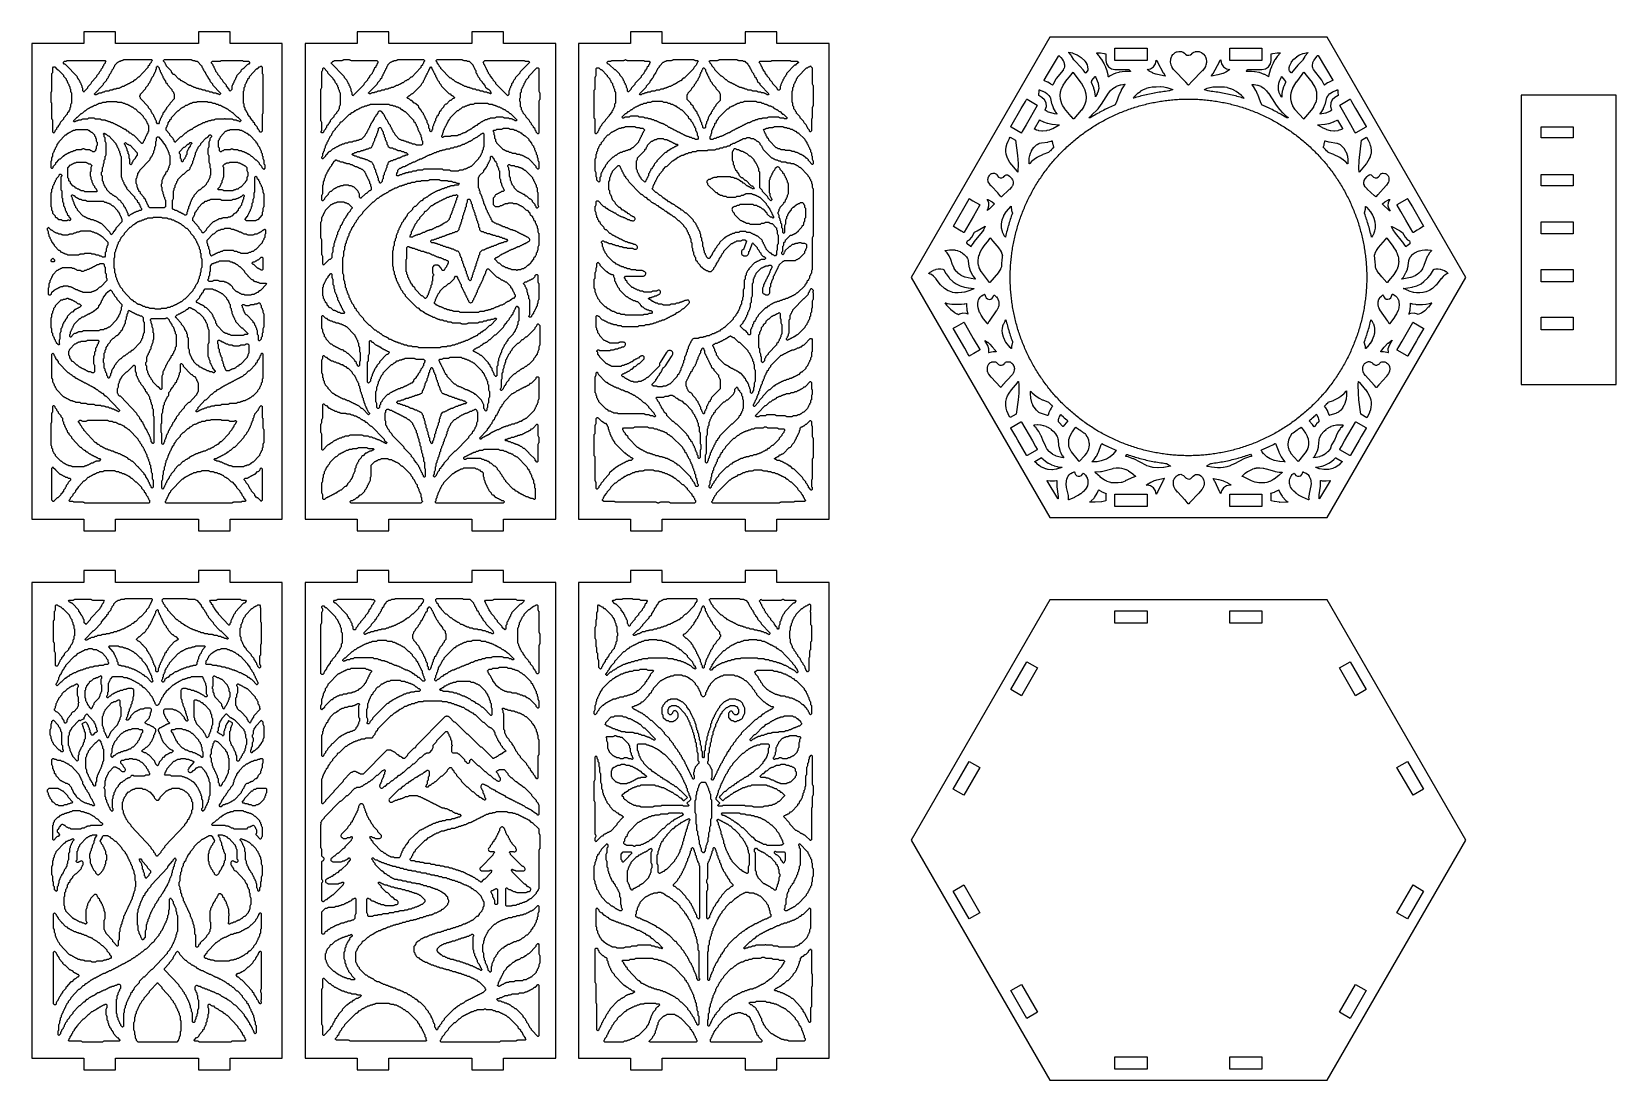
# Model space of a CAD drawing. Header units: millimetres. Extents: x 10 to 410, y 18 to 283.
import ezdxf

# ---------------------------------------------------------------- set-up
doc = ezdxf.new("R2010")
doc.units = ezdxf.units.MM
doc.layers.add('CUT', color=1, linetype='Continuous')

msp = doc.modelspace()

# ---------------------------------------------------------------- linework, layer by layer
at = {"layer": 'CUT'}
for points in [[(52.134, 157), (60.134, 157), (60.134, 160), (73.2679, 160), (73.2679, 280), (60.134, 280), (60.134, 283), (52.134, 283), (52.134, 280), (31.134, 280), (31.134, 283), (23.134, 283), (23.134, 280), (10, 280), (10, 160), (23.134, 160), (23.134, 157), (31.134, 157), (31.134, 160), (52.134, 160)], [(121.134, 157), (129.134, 157), (129.134, 160), (142.2679, 160), (142.2679, 280), (129.134, 280), (129.134, 283), (121.134, 283), (121.134, 280), (100.134, 280), (100.134, 283), (92.134, 283), (92.134, 280), (79, 280), (79, 160), (92.134, 160), (92.134, 157), (100.134, 157), (100.134, 160), (121.134, 160)], [(190.134, 157), (198.134, 157), (198.134, 160), (211.2679, 160), (211.2679, 280), (198.134, 280), (198.134, 283), (190.134, 283), (190.134, 280), (169.134, 280), (169.134, 283), (161.134, 283), (161.134, 280), (148, 280), (148, 160), (161.134, 160), (161.134, 157), (169.134, 157), (169.134, 160), (190.134, 160)], [(372, 221), (337, 281.6218), (267, 281.6218), (232, 221), (267, 160.3782), (337, 160.3782)], [(27.959, 269.5023), (28.061, 269.6613), (28.0854, 269.7883), (28.0877, 269.7879), (28.1052, 269.879), (28.1295, 269.9169), (28.854, 270.6788), (28.956, 270.8378), (28.9805, 270.9648), (28.9827, 270.9644), (29.0002, 271.0554), (29.0246, 271.0934), (29.3015, 271.3846), (29.4035, 271.5437), (29.428, 271.6707), (29.4302, 271.6702), (29.4477, 271.7613), (29.4721, 271.7992), (29.5253, 271.8552), (29.6273, 272.0143), (29.6517, 272.1413), (29.654, 272.1408), (29.6715, 272.2319), (29.6958, 272.2698), (29.9728, 272.5611), (30.0748, 272.7201), (30.0992, 272.8471), (30.1015, 272.8467), (30.119, 272.9378), (30.1433, 272.9757), (30.1966, 273.0317), (30.2986, 273.1907), (30.323, 273.3177), (30.3252, 273.3173), (30.3428, 273.4084), (30.3671, 273.4463), (30.6441, 273.7376), (30.7461, 273.8966), (30.7705, 274.0236), (30.7728, 274.0232), (30.7903, 274.1142), (30.8146, 274.1522), (30.8678, 274.2082), (30.9698, 274.3672), (30.9943, 274.4942), (30.9965, 274.4938), (31.014, 274.5848), (31.0384, 274.6228), (31.6535, 275.2696), (31.6787, 275.2898), (31.7441, 275.2987), (31.7437, 275.302), (31.8195, 275.3123), (31.9433, 275.3654), (32.0484, 275.4496), (32.101, 275.5049), (32.1262, 275.5251), (32.1916, 275.534), (32.1912, 275.5372), (32.267, 275.5475), (32.3908, 275.6006), (32.4959, 275.6849), (32.5485, 275.7402), (32.5737, 275.7604), (32.6056, 275.7647), (32.8048, 275.7647), (32.9383, 275.7828), (33.062, 275.8359), (33.1672, 275.9201), (33.2198, 275.9755), (33.245, 275.9957), (33.2769, 276), (40.1457, 276), (40.1777, 275.9957), (40.2029, 275.9755), (40.3771, 275.7923), (40.3963, 275.7647), (40.3771, 275.7371), (40.3172, 275.6742), (40.2152, 275.5152), (40.1908, 275.3881), (40.1886, 275.3886), (40.171, 275.2975), (40.1467, 275.2596), (39.8697, 274.9683), (39.7677, 274.8093), (39.7433, 274.6823), (39.741, 274.6827), (39.7235, 274.5916), (39.6992, 274.5537), (39.4222, 274.2624), (39.3202, 274.1034), (39.2958, 273.9764), (39.2935, 273.9768), (39.276, 273.8858), (39.2517, 273.8478), (37.0703, 271.5539), (37.0451, 271.5338), (36.9796, 271.5249), (36.9801, 271.5216), (36.9043, 271.5113), (36.7805, 271.4582), (36.6754, 271.374), (36.1752, 270.848), (36.1501, 270.8279), (36.0846, 270.819), (36.085, 270.8157), (36.0092, 270.8054), (35.8855, 270.7523), (35.7804, 270.6681), (35.504, 270.3775), (35.4788, 270.3573), (35.4133, 270.3484), (35.4138, 270.3451), (35.338, 270.3348), (35.2142, 270.2817), (35.1091, 270.1975), (35.0565, 270.1422), (35.0313, 270.122), (34.9658, 270.1131), (34.9663, 270.1098), (34.8904, 270.0995), (34.7667, 270.0464), (34.6616, 269.9622), (34.6089, 269.9069), (34.5838, 269.8867), (34.5183, 269.8778), (34.5187, 269.8745), (34.4429, 269.8642), (34.3192, 269.8111), (34.2141, 269.7269), (34.1614, 269.6716), (34.1363, 269.6514), (34.0708, 269.6425), (34.0712, 269.6392), (33.9954, 269.6289), (33.8716, 269.5758), (33.7665, 269.4916), (33.7139, 269.4363), (33.6887, 269.4161), (33.6233, 269.4072), (33.6237, 269.4039), (33.5479, 269.3936), (33.4241, 269.3405), (33.319, 269.2563), (33.2664, 269.201), (33.2412, 269.1808), (33.2093, 269.1765), (33.0101, 269.1765), (32.8766, 269.1583), (32.7529, 269.1052), (32.6478, 269.021), (32.5951, 268.9657), (32.57, 268.9455), (32.5045, 268.9366), (32.5049, 268.9333), (32.4291, 268.923), (32.3054, 268.8699), (32.2002, 268.7857), (32.1476, 268.7304), (32.1224, 268.7102), (32.0905, 268.7059), (31.6675, 268.7059), (31.5341, 268.6877), (31.4103, 268.6346), (31.3052, 268.5504), (31.2526, 268.4951), (31.2274, 268.4749), (31.1955, 268.4706), (30.7725, 268.4706), (30.6391, 268.4525), (30.5153, 268.3994), (30.4102, 268.3151), (30.3576, 268.2598), (30.3324, 268.2396), (30.3004, 268.2353), (29.8775, 268.2353), (29.744, 268.2172), (29.6203, 268.1641), (29.5152, 268.0799), (29.4625, 268.0245), (29.4374, 268.0043), (29.4054, 268), (28.7587, 268), (28.6253, 267.9819), (28.5015, 267.9288), (28.3964, 267.8446), (28.3437, 267.7892), (28.3186, 267.769), (28.2866, 267.7647), (28.0874, 267.7647), (27.954, 267.7466), (27.8302, 267.6935), (27.7251, 267.6093), (27.6725, 267.5539), (27.6473, 267.5338), (27.6153, 267.5294), (27.1924, 267.5294), (27.059, 267.5113), (26.9352, 267.4582), (26.8301, 267.374), (26.7775, 267.3186), (26.7523, 267.2985), (26.6868, 267.2896), (26.6872, 267.2863), (26.6114, 267.276), (26.4877, 267.2229), (26.3826, 267.1387), (26.3299, 267.0833), (26.3048, 267.0632), (26.2728, 267.0588), (26.1167, 267.0588), (26.0847, 267.0632), (26.0596, 267.0833), (25.8854, 267.2665), (25.8661, 267.2941), (25.8854, 267.3217)], [(50.2148, 276), (50.2468, 275.9957), (50.2719, 275.9755), (50.3246, 275.9201), (50.4297, 275.8359), (50.5534, 275.7828), (50.6869, 275.7647), (51.1098, 275.7647), (51.1418, 275.7604), (51.167, 275.7402), (51.2196, 275.6849), (51.3247, 275.6006), (51.4485, 275.5475), (51.5819, 275.5294), (51.7811, 275.5294), (51.813, 275.5251), (51.8382, 275.5049), (52.9009, 274.3875), (52.9252, 274.3495), (52.9427, 274.2585), (52.945, 274.2589), (52.9694, 274.1319), (53.0714, 273.9729), (53.1246, 273.9169), (53.1489, 273.879), (53.1665, 273.7879), (53.1687, 273.7883), (53.1931, 273.6613), (53.2951, 273.5023), (53.3484, 273.4463), (53.3727, 273.4084), (53.3902, 273.3173), (53.3925, 273.3177), (53.4169, 273.1907), (53.5189, 273.0317), (53.7959, 272.7404), (53.8202, 272.7025), (53.8377, 272.6114), (53.84, 272.6119), (53.8644, 272.4848), (53.9664, 272.3258), (54.0196, 272.2698), (54.044, 272.2319), (54.0615, 272.1408), (54.0637, 272.1413), (54.0882, 272.0143), (54.1902, 271.8552), (54.4672, 271.5639), (54.4915, 271.526), (54.509, 271.4349), (54.5113, 271.4354), (54.5357, 271.3084), (54.6377, 271.1493), (54.9147, 270.8581), (54.939, 270.8201), (54.9565, 270.7291), (54.9588, 270.7295), (54.9832, 270.6025), (55.0852, 270.4435), (55.5859, 269.9169), (55.6103, 269.879), (55.6278, 269.7879), (55.63, 269.7883), (55.6545, 269.6613), (55.7565, 269.5023), (57.5997, 267.5639), (57.6241, 267.526), (57.6326, 267.4818), (57.6326, 267.3418), (57.6241, 267.2975), (57.5997, 267.2596), (57.4368, 267.0883), (57.4088, 267.067), (57.3808, 267.0883), (57.3329, 267.1387), (57.2278, 267.2229), (57.104, 267.276), (56.9706, 267.2941), (56.7714, 267.2941), (56.7394, 267.2985), (56.7143, 267.3186), (56.6616, 267.374), (56.5565, 267.4582), (56.4328, 267.5113), (56.2993, 267.5294), (55.8764, 267.5294), (55.8444, 267.5338), (55.8192, 267.5539), (55.7666, 267.6093), (55.6615, 267.6935), (55.5377, 267.7466), (55.4043, 267.7647), (54.9813, 267.7647), (54.9494, 267.769), (54.9242, 267.7892), (54.8716, 267.8446), (54.7665, 267.9288), (54.6427, 267.9819), (54.5092, 268), (54.0863, 268), (54.0543, 268.0043), (54.0292, 268.0245), (53.9765, 268.0799), (53.8714, 268.1641), (53.7477, 268.2172), (53.6142, 268.2353), (53.1913, 268.2353), (53.1593, 268.2396), (53.1341, 268.2598), (53.0815, 268.3151), (52.9764, 268.3994), (52.8526, 268.4525), (52.7192, 268.4706), (52.2962, 268.4706), (52.2643, 268.4749), (52.2391, 268.4951), (52.1865, 268.5504), (52.0814, 268.6346), (51.9576, 268.6877), (51.8242, 268.7059), (51.625, 268.7059), (51.593, 268.7102), (51.5678, 268.7304), (51.5152, 268.7857), (51.4101, 268.8699), (51.2863, 268.923), (51.1529, 268.9412), (50.9537, 268.9412), (50.9217, 268.9455), (50.8966, 268.9657), (50.8439, 269.021), (50.7388, 269.1052), (50.6151, 269.1583), (50.5393, 269.1686), (50.5397, 269.1719), (50.4742, 269.1808), (50.4491, 269.201), (50.3964, 269.2563), (50.2913, 269.3405), (50.1676, 269.3936), (50.0341, 269.4118), (49.8349, 269.4118), (49.803, 269.4161), (49.7778, 269.4363), (49.7252, 269.4916), (49.6201, 269.5758), (49.4963, 269.6289), (49.4205, 269.6392), (49.4209, 269.6425), (49.3555, 269.6514), (49.3303, 269.6716), (49.0539, 269.9622), (48.9488, 270.0464), (48.825, 270.0995), (48.7492, 270.1098), (48.7497, 270.1131), (48.6842, 270.122), (48.659, 270.1422), (48.6064, 270.1975), (48.5013, 270.2817), (48.3775, 270.3348), (48.3017, 270.3451), (48.3021, 270.3484), (48.2367, 270.3573), (48.2115, 270.3775), (48.1589, 270.4328), (48.0538, 270.517), (47.93, 270.5701), (47.8542, 270.5804), (47.8546, 270.5837), (47.7892, 270.5926), (47.764, 270.6127), (47.4876, 270.9034), (47.3825, 270.9876), (47.2587, 271.0407), (47.1829, 271.051), (47.1834, 271.0543), (47.1179, 271.0632), (47.0927, 271.0833), (46.1451, 272.0799), (46.0399, 272.1641), (45.9162, 272.2172), (45.8404, 272.2275), (45.8408, 272.2307), (45.7753, 272.2396), (45.7502, 272.2598), (45.3588, 272.6713), (45.3345, 272.7093), (45.317, 272.8003), (45.3147, 272.7999), (45.2903, 272.9269), (45.1883, 273.086), (44.0163, 274.3184), (43.9919, 274.3563), (43.9744, 274.4474), (43.9722, 274.447), (43.9477, 274.574), (43.8457, 274.733), (43.7925, 274.789), (43.7682, 274.8269), (43.7507, 274.918), (43.7484, 274.9176), (43.724, 275.0446), (43.622, 275.2036), (43.345, 275.4949), (43.3207, 275.5328), (43.3122, 275.5771), (43.3122, 275.717), (43.3207, 275.7613), (43.345, 275.7992), (43.5126, 275.9755), (43.5378, 275.9957), (43.5697, 276)], [(85.983, 275.5068), (86.008, 275.5262), (86.0721, 275.5348), (86.0719, 275.5362), (86.1587, 275.5478), (86.2803, 275.5987), (86.3843, 275.6796), (86.4455, 275.7416), (86.4704, 275.761), (86.5018, 275.7652), (88.3406, 275.7652), (88.4712, 275.7826), (88.5928, 275.8335), (88.6968, 275.9144), (88.7579, 275.9764), (88.7829, 275.9958), (88.8143, 276), (90.1356, 276), (90.1669, 275.9958), (90.1919, 275.9764), (90.253, 275.9144), (90.357, 275.8335), (90.4786, 275.7826), (90.6092, 275.7652), (97.073, 275.7652), (97.1043, 275.761), (97.1293, 275.7416), (97.3031, 275.5651), (97.3284, 275.5268), (97.3373, 275.4816), (97.3373, 275.1096), (97.3284, 275.0644), (97.3031, 275.0261), (97.2498, 274.972), (97.1434, 274.8107), (97.119, 274.6871), (97.1155, 274.6878), (97.0972, 274.5948), (97.0718, 274.5565), (97.0186, 274.5024), (96.9121, 274.3411), (96.8878, 274.2175), (96.8842, 274.2182), (96.8659, 274.1252), (96.8406, 274.0868), (96.5561, 273.798), (96.4496, 273.6367), (96.4253, 273.5131), (96.4217, 273.5138), (96.4034, 273.4208), (96.3781, 273.3824), (96.3248, 273.3284), (96.2184, 273.1671), (96.1941, 273.0435), (96.1905, 273.0442), (96.1722, 272.9512), (96.1468, 272.9128), (96.0936, 272.8588), (95.9871, 272.6975), (95.9628, 272.5739), (95.9592, 272.5746), (95.9409, 272.4816), (95.9156, 272.4432), (95.3998, 271.9196), (95.2934, 271.7583), (95.2691, 271.6347), (95.2655, 271.6354), (95.2472, 271.5424), (95.2219, 271.504), (94.9373, 271.2152), (94.8309, 271.0539), (94.8066, 270.9303), (94.803, 270.931), (94.7847, 270.838), (94.7594, 270.7996), (94.0124, 270.0411), (93.9059, 269.8799), (93.8816, 269.7563), (93.878, 269.757), (93.8597, 269.664), (93.8344, 269.6256), (91.1215, 266.8711), (91.0936, 266.8506), (91.0658, 266.8711), (90.8966, 267.0428), (90.8713, 267.0812), (90.8624, 267.1263), (90.8624, 267.5771), (90.8251, 267.7667), (90.7186, 267.9279), (90.6654, 267.982), (90.64, 268.0204), (90.6311, 268.0655), (90.6311, 268.5163), (90.5938, 268.7059), (90.4874, 268.8671), (90.4341, 268.9212), (90.4088, 268.9596), (90.3905, 269.0526), (90.3869, 269.0519), (90.3626, 269.1755), (90.2561, 269.3367), (90.2029, 269.3908), (90.1775, 269.4292), (90.1592, 269.5222), (90.1557, 269.5215), (90.1313, 269.6451), (90.0249, 269.8063), (89.9716, 269.8604), (89.9463, 269.8988), (89.928, 269.9918), (89.9244, 269.9911), (89.9001, 270.1147), (89.7936, 270.2759), (89.7404, 270.33), (89.715, 270.3684), (89.6967, 270.4614), (89.6932, 270.4607), (89.6688, 270.5843), (89.5624, 270.7456), (89.0466, 271.2692), (89.0213, 271.3076), (89.003, 271.4006), (88.9994, 271.3999), (88.9751, 271.5235), (88.8687, 271.6848), (85.5711, 275.033), (85.5511, 275.0608), (85.5711, 275.0886)], [(97.1935, 269.7492), (97.3, 269.9105), (97.3243, 270.0341), (97.3279, 270.0334), (97.3462, 270.1263), (97.3715, 270.1647), (97.8873, 270.6884), (97.9937, 270.8497), (98.018, 270.9733), (98.0216, 270.9726), (98.0399, 271.0655), (98.0652, 271.1039), (98.3498, 271.3928), (98.4562, 271.5541), (98.4805, 271.6777), (98.4841, 271.677), (98.5024, 271.7699), (98.5277, 271.8083), (98.581, 271.8624), (98.6874, 272.0237), (98.7118, 272.1473), (98.7153, 272.1466), (98.7337, 272.2395), (98.759, 272.2779), (98.8123, 272.332), (98.9187, 272.4933), (98.943, 272.6169), (98.9466, 272.6162), (98.9649, 272.7091), (98.9902, 272.7475), (99.0435, 272.8016), (99.1499, 272.9629), (99.1743, 273.0865), (99.1778, 273.0858), (99.1962, 273.1787), (99.2215, 273.2171), (99.2748, 273.2712), (99.3812, 273.4325), (99.4055, 273.5561), (99.4091, 273.5554), (99.4274, 273.6484), (99.4527, 273.6867), (99.506, 273.7408), (99.6124, 273.9021), (99.6368, 274.0257), (99.6403, 274.025), (99.6586, 274.118), (99.684, 274.1563), (99.7372, 274.2104), (99.8437, 274.3717), (99.868, 274.4953), (99.8716, 274.4946), (99.8899, 274.5876), (99.9152, 274.6259), (100.5515, 275.272), (100.5765, 275.2914), (100.6406, 275.3), (100.6404, 275.3014), (100.7273, 275.313), (100.8488, 275.3639), (100.9529, 275.4448), (101.014, 275.5068), (101.039, 275.5262), (101.1031, 275.5348), (101.1029, 275.5362), (101.1898, 275.5478), (101.3113, 275.5987), (101.4154, 275.6796), (101.4765, 275.7416), (101.5015, 275.761), (101.5328, 275.7652), (101.9841, 275.7652), (102.1148, 275.7826), (102.2363, 275.8335), (102.3404, 275.9144), (102.4015, 275.9764), (102.4265, 275.9958), (102.4578, 276), (108.8665, 276), (108.8979, 275.9958), (108.9228, 275.9764), (109.0967, 275.7999), (109.122, 275.7616), (109.1309, 275.7164), (109.1309, 275.5792), (109.122, 275.534), (109.0967, 275.4957), (109.0434, 275.4416), (108.937, 275.2803), (108.9126, 275.1567), (108.909, 275.1574), (108.8907, 275.0644), (108.8654, 275.0261), (108.8121, 274.972), (108.7057, 274.8107), (108.6814, 274.6871), (108.6778, 274.6878), (108.6595, 274.5948), (108.6342, 274.5565), (108.3496, 274.2676), (108.2432, 274.1063), (108.2189, 273.9827), (108.2153, 273.9834), (108.197, 273.8904), (108.1717, 273.852), (105.9166, 271.5624), (105.8917, 271.543), (105.8275, 271.5344), (105.8277, 271.533), (105.7409, 271.5214), (105.6193, 271.4705), (105.5153, 271.3896), (104.9917, 270.858), (104.9667, 270.8385), (104.9025, 270.83), (104.9027, 270.8286), (104.8159, 270.817), (104.6943, 270.7661), (104.5903, 270.6852), (104.5292, 270.6232), (104.5042, 270.6037), (104.44, 270.5952), (104.4402, 270.5938), (104.3534, 270.5822), (104.2318, 270.5313), (104.1278, 270.4504), (103.8354, 270.1536), (103.8105, 270.1341), (103.7463, 270.1256), (103.7465, 270.1242), (103.6597, 270.1126), (103.5381, 270.0617), (103.4341, 269.9808), (103.3729, 269.9188), (103.348, 269.8993), (103.2838, 269.8908), (103.284, 269.8894), (103.1972, 269.8778), (103.0756, 269.8269), (102.9716, 269.746), (102.9104, 269.684), (102.8855, 269.6645), (102.8213, 269.656), (102.8215, 269.6546), (102.7347, 269.643), (102.6131, 269.5921), (102.5091, 269.5112), (102.4479, 269.4492), (102.423, 269.4297), (102.3916, 269.4256), (102.1716, 269.4256), (102.0409, 269.4082), (101.9194, 269.3573), (101.8153, 269.2764), (101.7542, 269.2144), (101.7292, 269.1949), (101.6651, 269.1864), (101.6653, 269.185), (101.5784, 269.1734), (101.4569, 269.1225), (101.3528, 269.0416), (101.2917, 268.9796), (101.2667, 268.9601), (101.2354, 268.956), (101.0153, 268.956), (100.8847, 268.9386), (100.7631, 268.8877), (100.6591, 268.8068), (100.598, 268.7448), (100.573, 268.7253), (100.5417, 268.7212), (100.3216, 268.7212), (100.191, 268.7038), (100.0694, 268.6529), (99.9654, 268.572), (99.9042, 268.5099), (99.8793, 268.4905), (99.8479, 268.4864), (99.3966, 268.4864), (99.266, 268.469), (99.1444, 268.4181), (99.0404, 268.3372), (98.9792, 268.2751), (98.9543, 268.2557), (98.9229, 268.2516), (98.4716, 268.2516), (98.341, 268.2342), (98.2194, 268.1833), (98.1154, 268.1024), (98.0543, 268.0403), (98.0293, 268.0209), (97.9979, 268.0168), (97.5466, 268.0168), (97.416, 267.9994), (97.2944, 267.9485), (97.1904, 267.8676), (97.1293, 267.8055), (97.1043, 267.7861), (97.073, 267.782), (96.8529, 267.782), (96.7223, 267.7646), (96.6007, 267.7137), (96.4967, 267.6328), (96.4355, 267.5707), (96.4106, 267.5513), (96.3792, 267.5472), (95.9279, 267.5472), (95.7973, 267.5298), (95.6757, 267.4789), (95.5717, 267.398), (95.5105, 267.3359), (95.4856, 267.3165), (95.4542, 267.3124), (95.2892, 267.3124), (95.2578, 267.3165), (95.2329, 267.3359), (95.0522, 267.5194), (95.0323, 267.5472), (95.0522, 267.5749)], [(112.2246, 275.4416), (112.1713, 275.4957), (112.146, 275.534), (112.1371, 275.5792), (112.1371, 275.7164), (112.146, 275.7616), (112.1713, 275.7999), (112.3451, 275.9764), (112.3701, 275.9958), (112.4014, 276), (118.5789, 276), (118.6102, 275.9958), (118.6352, 275.9764), (118.6963, 275.9144), (118.8004, 275.8335), (118.9219, 275.7826), (119.0526, 275.7652), (119.7351, 275.7652), (119.7665, 275.761), (119.7914, 275.7416), (119.8526, 275.6796), (119.9566, 275.5987), (120.0782, 275.5478), (120.2088, 275.5304), (120.4289, 275.5304), (120.4602, 275.5262), (120.4852, 275.5068), (121.3527, 274.6259), (121.3781, 274.5876), (121.3964, 274.4946), (121.3999, 274.4953), (121.4243, 274.3717), (121.5307, 274.2104), (121.584, 274.1563), (121.6093, 274.118), (121.6276, 274.025), (121.6312, 274.0257), (121.6555, 273.9021), (121.762, 273.7408), (121.8152, 273.6867), (121.8406, 273.6484), (121.8589, 273.5554), (121.8624, 273.5561), (121.8868, 273.4325), (121.9932, 273.2712), (122.0465, 273.2171), (122.0718, 273.1787), (122.0807, 273.1336), (122.0807, 272.9177), (122.118, 272.7281), (122.2244, 272.5668), (122.2777, 272.5127), (122.303, 272.4743), (122.3214, 272.3814), (122.3249, 272.3821), (122.3493, 272.2585), (122.4557, 272.0972), (122.509, 272.0431), (122.5343, 272.0047), (122.5526, 271.9118), (122.5562, 271.9125), (122.5805, 271.7889), (122.6869, 271.6276), (122.9715, 271.3387), (122.9968, 271.3003), (123.0151, 271.2074), (123.0187, 271.2081), (123.043, 271.0845), (123.1494, 270.9232), (123.6652, 270.3995), (123.6905, 270.3611), (123.7088, 270.2682), (123.7124, 270.2689), (123.7367, 270.1453), (123.8432, 269.984), (124.3589, 269.4603), (124.3843, 269.4219), (124.4026, 269.329), (124.4061, 269.3297), (124.4305, 269.2061), (124.5369, 269.0448), (124.94, 268.6355), (125.044, 268.5546), (125.1656, 268.5037), (125.2524, 268.4922), (125.2522, 268.4907), (125.3164, 268.4822), (125.3414, 268.4628), (125.7464, 268.0515), (125.7717, 268.0131), (125.7901, 267.9202), (125.7936, 267.9209), (125.818, 267.7973), (125.9244, 267.636), (125.9845, 267.5749), (126.0044, 267.5472), (125.9845, 267.5194), (125.8085, 267.3407), (125.7806, 267.3202), (125.7527, 267.3407), (125.6963, 267.398), (125.5922, 267.4789), (125.4707, 267.5298), (125.34, 267.5472), (125.12, 267.5472), (125.0886, 267.5513), (125.0637, 267.5707), (125.0025, 267.6328), (124.8985, 267.7137), (124.7769, 267.7646), (124.6463, 267.782), (124.195, 267.782), (124.1636, 267.7861), (124.1387, 267.8055), (124.0776, 267.8676), (123.9735, 267.9485), (123.8519, 267.9994), (123.7213, 268.0168), (123.27, 268.0168), (123.2387, 268.0209), (123.2137, 268.0403), (123.1526, 268.1024), (123.0485, 268.1833), (122.927, 268.2342), (122.7963, 268.2516), (122.345, 268.2516), (122.3137, 268.2557), (122.2887, 268.2751), (122.2276, 268.3372), (122.1235, 268.4181), (122.002, 268.469), (121.8713, 268.4864), (121.42, 268.4864), (121.3887, 268.4905), (121.3637, 268.5099), (121.3026, 268.572), (121.1986, 268.6529), (121.077, 268.7038), (120.9464, 268.7212), (120.7263, 268.7212), (120.6949, 268.7253), (120.67, 268.7448), (120.6089, 268.8068), (120.5048, 268.8877), (120.3833, 268.9386), (120.2526, 268.956), (120.0326, 268.956), (120.0012, 268.9601), (119.9762, 268.9796), (119.9151, 269.0416), (119.8111, 269.1225), (119.6895, 269.1734), (119.5589, 269.1908), (119.3388, 269.1908), (119.3075, 269.1949), (119.2825, 269.2144), (119.2214, 269.2764), (119.1173, 269.3573), (118.9958, 269.4082), (118.9089, 269.4198), (118.9091, 269.4212), (118.845, 269.4297), (118.82, 269.4492), (118.7589, 269.5112), (118.6548, 269.5921), (118.5333, 269.643), (118.4464, 269.6546), (118.4466, 269.656), (118.3825, 269.6645), (118.3575, 269.684), (118.2964, 269.746), (118.1923, 269.8269), (118.0708, 269.8778), (117.9839, 269.8894), (117.9841, 269.8908), (117.92, 269.8993), (117.895, 269.9188), (117.8339, 269.9808), (117.7299, 270.0617), (117.6083, 270.1126), (117.5214, 270.1242), (117.5216, 270.1256), (117.4575, 270.1341), (117.4325, 270.1536), (117.3714, 270.2156), (117.2674, 270.2965), (117.1458, 270.3474), (117.059, 270.359), (117.0592, 270.3604), (116.995, 270.3689), (116.97, 270.3884), (116.6777, 270.6852), (116.5736, 270.7661), (116.4521, 270.817), (116.3652, 270.8286), (116.3654, 270.83), (116.3013, 270.8385), (116.2763, 270.858), (115.9839, 271.1548), (115.8799, 271.2357), (115.7583, 271.2866), (115.6715, 271.2982), (115.6717, 271.2996), (115.6075, 271.3082), (115.5826, 271.3276), (113.3275, 273.6172), (113.3022, 273.6556), (113.2839, 273.7486), (113.2803, 273.7479), (113.256, 273.8715), (113.1496, 274.0328), (112.865, 274.3217), (112.8397, 274.36), (112.8214, 274.453), (112.8178, 274.4523), (112.7935, 274.5759), (112.6871, 274.7372), (112.4025, 275.0261), (112.3772, 275.0644), (112.3589, 275.1574), (112.3553, 275.1567), (112.331, 275.2803)], [(165.2232, 269.3294), (165.227, 269.3287), (165.2454, 269.4219), (165.2708, 269.4603), (166.0208, 270.2187), (166.1278, 270.3802), (166.1521, 270.5034), (166.1558, 270.5027), (166.1742, 270.5959), (166.1997, 270.6343), (166.7175, 271.1579), (166.8244, 271.3194), (166.8488, 271.4427), (166.8525, 271.4419), (166.8709, 271.5351), (166.8964, 271.5735), (166.9497, 271.6275), (167.0567, 271.789), (167.081, 271.9123), (167.0847, 271.9115), (167.1031, 272.0047), (167.1286, 272.0432), (167.4141, 272.3319), (167.5211, 272.4934), (167.5454, 272.6167), (167.5492, 272.6159), (167.5676, 272.7091), (167.593, 272.7476), (167.6463, 272.8015), (167.7533, 272.963), (167.7776, 273.0863), (167.7814, 273.0855), (167.7998, 273.1787), (167.8252, 273.2172), (167.8786, 273.2711), (167.9855, 273.4326), (168.0099, 273.5559), (168.0136, 273.5551), (168.032, 273.6483), (168.0574, 273.6868), (168.343, 273.9755), (168.45, 274.137), (168.4743, 274.2603), (168.478, 274.2595), (168.4964, 274.3527), (168.5219, 274.3912), (169.3932, 275.2721), (169.4181, 275.2915), (169.4821, 275.2999), (169.4819, 275.3012), (169.5702, 275.3129), (169.6915, 275.3635), (169.7954, 275.444), (169.8576, 275.5069), (169.8825, 275.5263), (169.9465, 275.5347), (169.9464, 275.536), (170.0346, 275.5477), (170.1559, 275.5983), (170.2598, 275.6788), (170.322, 275.7417), (170.347, 275.7611), (170.3782, 275.7652), (171.5298, 275.7652), (171.6601, 275.7825), (171.7814, 275.8331), (171.8853, 275.9136), (171.9476, 275.9765), (171.9725, 275.9959), (172.0038, 276), (177.0466, 276), (177.0778, 275.9959), (177.1028, 275.9765), (177.165, 275.9136), (177.2689, 275.8331), (177.3902, 275.7825), (177.5205, 275.7652), (177.9754, 275.7652), (178.0067, 275.7611), (178.0317, 275.7417), (178.2132, 275.5582), (178.2332, 275.5304), (178.2132, 275.5026), (178.1529, 275.4417), (178.046, 275.2802), (178.0216, 275.1569), (178.0179, 275.1577), (177.9995, 275.0645), (177.9741, 275.026), (177.9207, 274.9721), (177.8138, 274.8106), (177.7894, 274.6873), (177.7857, 274.6881), (177.7673, 274.5949), (177.7418, 274.5564), (177.2241, 274.0329), (177.1171, 273.8714), (177.0928, 273.7481), (177.089, 273.7489), (177.0706, 273.6557), (177.0452, 273.6172), (174.7806, 271.3274), (174.7557, 271.3081), (174.6917, 271.2996), (174.6918, 271.2984), (174.6036, 271.2867), (174.4823, 271.2361), (174.3784, 271.1556), (173.8517, 270.623), (173.8268, 270.6037), (173.7628, 270.5952), (173.763, 270.594), (173.6747, 270.5823), (173.5534, 270.5317), (173.4495, 270.4512), (173.3873, 270.3882), (173.3624, 270.3689), (173.2984, 270.3604), (173.2985, 270.3592), (173.2103, 270.3475), (173.089, 270.2969), (172.9851, 270.2164), (172.6906, 269.9186), (172.6657, 269.8993), (172.6017, 269.8908), (172.6019, 269.8896), (172.5136, 269.8779), (172.3923, 269.8273), (172.2884, 269.7468), (172.2262, 269.6838), (172.2013, 269.6645), (172.1373, 269.656), (172.1374, 269.6548), (172.0492, 269.6431), (171.9279, 269.5925), (171.824, 269.512), (171.7618, 269.449), (171.7368, 269.4297), (171.6728, 269.4212), (171.673, 269.42), (171.5848, 269.4083), (171.4635, 269.3577), (171.3596, 269.2772), (171.2973, 269.2142), (171.2724, 269.1949), (171.2411, 269.1908), (171.0184, 269.1908), (170.8881, 269.1735), (170.7668, 269.1229), (170.6629, 269.0424), (170.6007, 268.9794), (170.5757, 268.9601), (170.5117, 268.9516), (170.5119, 268.9504), (170.4237, 268.9387), (170.3024, 268.8881), (170.1985, 268.8076), (170.1362, 268.7446), (170.1113, 268.7253), (170.08, 268.7212), (169.8573, 268.7212), (169.727, 268.7039), (169.6057, 268.6533), (169.5018, 268.5728), (169.4396, 268.5098), (169.4146, 268.4905), (169.3834, 268.4864), (168.9284, 268.4864), (168.7981, 268.4691), (168.6768, 268.4185), (168.5729, 268.338), (168.5107, 268.275), (168.4858, 268.2557), (168.4545, 268.2516), (167.7674, 268.2516), (167.6371, 268.2343), (167.5158, 268.1837), (167.4118, 268.1032), (167.3496, 268.0402), (167.3247, 268.0209), (167.2934, 268.0168), (166.6063, 268.0168), (166.476, 267.9995), (166.3547, 267.9489), (166.2508, 267.8684), (166.1885, 267.8054), (166.1636, 267.7861), (166.1323, 267.782), (165.6774, 267.782), (165.5471, 267.7647), (165.4258, 267.7141), (165.3219, 267.6336), (165.2596, 267.5706), (165.2347, 267.5513), (165.2034, 267.5472), (164.9807, 267.5472), (164.8504, 267.5299), (164.7291, 267.4793), (164.6252, 267.3988), (164.563, 267.3358), (164.5381, 267.3165), (164.5068, 267.3124), (164.2841, 267.3124), (164.1538, 267.2951), (164.0325, 267.2445), (163.9286, 267.164), (163.8663, 267.101), (163.8414, 267.0817), (163.8101, 267.0776), (163.6439, 267.0776), (163.6126, 267.0817), (163.5877, 267.101), (163.4062, 267.2846), (163.3862, 267.3124), (163.4062, 267.3401), (165.0919, 269.0447), (165.1989, 269.2062)], [(181.2925, 275.7652), (183.1407, 275.7652), (183.271, 275.7825), (183.3923, 275.8331), (183.4962, 275.9136), (183.5585, 275.9765), (183.5834, 275.9959), (183.6147, 276), (187.9608, 276), (187.9921, 275.9959), (188.017, 275.9765), (188.0793, 275.9136), (188.1832, 275.8331), (188.3045, 275.7825), (188.4348, 275.7652), (189.3541, 275.7652), (189.3854, 275.7611), (189.4103, 275.7417), (189.4726, 275.6788), (189.5765, 275.5983), (189.6978, 275.5477), (189.8281, 275.5304), (190.0508, 275.5304), (190.0821, 275.5263), (190.107, 275.5069), (190.7461, 274.8608), (190.7715, 274.8223), (190.7899, 274.7291), (190.7936, 274.7299), (190.818, 274.6066), (190.9249, 274.4451), (191.2105, 274.1564), (191.236, 274.1179), (191.2544, 274.0247), (191.2581, 274.0255), (191.2824, 273.9022), (191.3894, 273.7407), (191.4427, 273.6868), (191.4682, 273.6483), (191.4866, 273.5551), (191.4903, 273.5559), (191.5146, 273.4326), (191.6216, 273.2711), (191.6749, 273.2172), (191.7004, 273.1787), (191.7188, 273.0855), (191.7225, 273.0863), (191.7469, 272.963), (191.8538, 272.8015), (192.1394, 272.5128), (192.1648, 272.4743), (192.1832, 272.3811), (192.187, 272.3819), (192.2113, 272.2586), (192.3183, 272.0971), (192.3716, 272.0432), (192.397, 272.0047), (192.4155, 271.9115), (192.4192, 271.9123), (192.4435, 271.789), (192.5505, 271.6275), (192.836, 271.3387), (192.8615, 271.3003), (192.8799, 271.2071), (192.8836, 271.2079), (192.9079, 271.0846), (193.0149, 270.9231), (193.0683, 270.8691), (193.0937, 270.8307), (193.1121, 270.7375), (193.1158, 270.7382), (193.1402, 270.615), (193.2471, 270.4535), (193.7649, 269.9299), (193.7904, 269.8915), (193.8088, 269.7983), (193.8125, 269.799), (193.8368, 269.6758), (193.9438, 269.5143), (196.094, 267.3401), (196.114, 267.3124), (196.094, 267.2846), (195.9125, 267.101), (195.8875, 267.0817), (195.8563, 267.0776), (195.69, 267.0776), (195.6588, 267.0817), (195.6338, 267.101), (195.5716, 267.164), (195.4677, 267.2445), (195.3464, 267.2951), (195.2582, 267.3068), (195.2583, 267.308), (195.1943, 267.3165), (195.1694, 267.3358), (195.1072, 267.3988), (195.0032, 267.4793), (194.882, 267.5299), (194.7517, 267.5472), (194.2967, 267.5472), (194.2655, 267.5513), (194.2405, 267.5706), (194.1783, 267.6336), (194.0744, 267.7141), (193.9531, 267.7647), (193.8228, 267.782), (193.3679, 267.782), (193.3366, 267.7861), (193.3116, 267.8054), (193.2494, 267.8684), (193.1455, 267.9489), (193.0242, 267.9995), (192.8939, 268.0168), (191.9745, 268.0168), (191.9433, 268.0209), (191.9183, 268.0402), (191.8561, 268.1032), (191.7522, 268.1837), (191.6309, 268.2343), (191.5006, 268.2516), (190.8135, 268.2516), (190.7822, 268.2557), (190.7572, 268.275), (190.695, 268.338), (190.5911, 268.4185), (190.4698, 268.4691), (190.3395, 268.4864), (190.1168, 268.4864), (190.0855, 268.4905), (190.0606, 268.5098), (189.9984, 268.5728), (189.8944, 268.6533), (189.7731, 268.7039), (189.6429, 268.7212), (189.4201, 268.7212), (189.3889, 268.7253), (189.3639, 268.7446), (189.3017, 268.8076), (189.1978, 268.8881), (189.0765, 268.9387), (188.9462, 268.956), (188.7235, 268.956), (188.6922, 268.9601), (188.6673, 268.9794), (188.605, 269.0424), (188.5011, 269.1229), (188.3798, 269.1735), (188.2916, 269.1852), (188.2918, 269.1864), (188.2278, 269.1949), (188.2028, 269.2142), (188.1406, 269.2772), (188.0367, 269.3577), (187.9154, 269.4083), (187.8272, 269.42), (187.8273, 269.4212), (187.7633, 269.4297), (187.7384, 269.449), (187.6762, 269.512), (187.5723, 269.5925), (187.451, 269.6431), (187.3627, 269.6548), (187.3629, 269.656), (187.2989, 269.6645), (187.274, 269.6838), (187.2117, 269.7468), (187.1078, 269.8273), (186.9865, 269.8779), (186.8983, 269.8896), (186.8985, 269.8908), (186.8345, 269.8993), (186.8095, 269.9186), (186.7473, 269.9816), (186.6434, 270.0621), (186.5221, 270.1127), (186.4339, 270.1244), (186.434, 270.1256), (186.37, 270.1341), (186.3451, 270.1534), (186.2829, 270.2164), (186.179, 270.2969), (186.0577, 270.3475), (185.9694, 270.3592), (185.9696, 270.3604), (185.9056, 270.3689), (185.8807, 270.3882), (185.5862, 270.686), (185.4823, 270.7665), (185.361, 270.8171), (185.2728, 270.8288), (185.2729, 270.83), (185.2089, 270.8385), (185.184, 270.8578), (184.4251, 271.6252), (184.3212, 271.7057), (184.1999, 271.7563), (184.1117, 271.768), (184.1118, 271.7692), (184.0479, 271.7777), (184.0229, 271.7971), (182.455, 273.3824), (182.4295, 273.4209), (182.4111, 273.5141), (182.4074, 273.5133), (182.3831, 273.6366), (182.2761, 273.7981), (181.7583, 274.3216), (181.7329, 274.3601), (181.7145, 274.4533), (181.7107, 274.4525), (181.6864, 274.5758), (181.5794, 274.7373), (181.2939, 275.026), (181.2684, 275.0645), (181.25, 275.1577), (181.2463, 275.1569), (181.222, 275.2802), (181.115, 275.4417), (181.0548, 275.5026), (181.0348, 275.5304), (181.0548, 275.5582), (181.2363, 275.7417), (181.2612, 275.7611)], [(269.3312, 276.9865), (269.3937, 276.9401), (269.7403, 276.5716), (269.7794, 276.525), (270.1908, 275.9712), (270.2255, 275.918), (270.3974, 275.6161), (270.4323, 275.5418), (270.6286, 275.0217), (270.6539, 274.9304), (270.7113, 274.6146), (270.7191, 274.4958), (270.7065, 274.2354), (270.6853, 274.1114), (270.602, 273.8315), (270.5627, 273.7356), (270.3821, 273.395), (270.3305, 273.3159), (268.6371, 271.17), (268.5492, 271.0395), (267.7248, 269.5931), (267.6633, 269.5246), (267.5799, 269.5637), (267.2998, 269.7772), (267.1895, 269.8507), (266.5083, 270.2451), (266.3999, 270.2998), (265.6561, 270.6223), (265.5818, 270.6752), (265.6088, 270.7622), (266.4096, 272.1936), (266.4184, 272.2087), (269.2307, 276.8651), (269.2503, 276.8951), (269.276, 276.9317)], [(275.0091, 276.435), (275.8122, 275.6271), (275.8692, 275.559), (276.1599, 275.1456), (276.2034, 275.0716), (276.3952, 274.6734), (276.429, 274.5823), (276.5373, 274.1802), (276.5532, 274.0917), (276.5981, 273.6018), (276.5925, 273.4642), (276.5648, 273.3058), (276.4635, 273.0773), (276.1085, 272.6209), (276.0494, 272.5684), (275.9911, 272.6217), (275.5272, 273.2358), (275.4869, 273.2859), (274.6207, 274.2972), (274.5923, 274.329), (273.6857, 275.3044), (273.609, 275.379), (273.2104, 275.7285), (273.1033, 275.8587), (272.5079, 276.8836), (272.3973, 277.0394), (271.8049, 277.7309), (271.7713, 277.7918), (271.8408, 277.7935), (272.6961, 277.6374), (272.7953, 277.6089), (273.8416, 277.1933), (273.933, 277.1462), (274.9224, 276.5054)], [(287.3598, 273.0259), (287.3975, 272.9665), (287.3276, 272.9579), (287.2749, 272.9622), (287.1874, 272.9655), (286.1259, 272.9617), (285.9907, 272.9524), (284.5307, 272.7575), (284.3849, 272.7273), (283.63, 272.5146), (283.5273, 272.4799), (282.971, 272.259), (282.8764, 272.2159), (282.2492, 271.8918), (282.1434, 271.829), (281.8762, 271.6485), (281.8006, 271.6171), (281.7726, 271.6941), (281.7237, 272.024), (281.7037, 272.1245), (281.4748, 273.0414), (281.447, 273.1343), (281.1515, 273.9773), (281.1187, 274.0594), (280.7543, 274.8727), (280.7092, 274.9616), (280.1518, 275.9434), (280.0868, 276.0441), (279.4902, 276.8614), (279.4098, 276.9587), (278.8351, 277.5745), (278.7776, 277.6546), (278.8295, 277.6675), (279.7359, 277.6356), (279.7758, 277.6326), (280.7571, 277.5227), (280.8071, 277.5146), (281.1415, 277.4441), (281.15, 277.4401), (281.15, 275.7417), (281.3251, 274.8615), (281.8237, 274.1154), (282.5698, 273.6168), (283.45, 273.4417), (286.9595, 273.4417)], [(283.45, 278.8417), (283.5534, 278.8417), (291.4466, 278.8417), (291.55, 278.8417), (291.55, 278.7383), (291.55, 275.8451), (291.55, 275.7417), (291.4466, 275.7417), (283.5534, 275.7417), (283.45, 275.7417), (283.45, 275.8451), (283.45, 278.7383)], [(303.2275, 277.7608), (303.3441, 277.8249), (303.673, 277.9542), (303.807, 277.9873), (304.2107, 278.0317), (304.3435, 278.0294), (304.7168, 277.9749), (304.8429, 277.9399), (305.2524, 277.7688), (305.3661, 277.7034), (305.6974, 277.4529), (305.7974, 277.3535), (306.2079, 276.8166), (306.2849, 276.6746), (306.4809, 276.1242), (306.5089, 275.9982), (306.5431, 275.6377), (306.5446, 275.5584), (306.5192, 275.1098), (306.5112, 275.0439), (306.4457, 274.6905), (306.4228, 274.6066), (306.3224, 274.3308), (306.2809, 274.2431), (306.0208, 273.8041), (305.9777, 273.742), (305.5103, 273.1629), (305.4787, 273.1273), (302.9108, 270.4785), (302.8757, 270.4405), (302.1209, 269.5809), (302.0395, 269.5198), (302.0268, 269.5168), (302.0003, 269.5221), (301.9132, 269.5879), (301.3614, 270.2425), (301.3097, 270.2994), (298.3113, 273.3693), (298.2487, 273.4471), (297.9173, 273.9498), (297.8743, 274.0292), (297.6398, 274.5684), (297.6061, 274.6767), (297.4837, 275.3023), (297.4749, 275.4331), (297.5087, 276.0116), (297.5358, 276.1501), (297.7098, 276.6595), (297.7785, 276.7935), (298.0937, 277.2365), (298.1824, 277.3328), (298.5564, 277.6486), (298.6544, 277.7141), (299.013, 277.8987), (299.1549, 277.9475), (299.5487, 278.0221), (299.6785, 278.0303), (300.1027, 278.0039), (300.2405, 277.9764), (300.5828, 277.8585), (300.6957, 277.8036), (301.0196, 277.5949), (301.1141, 277.517), (301.2606, 277.3641), (301.6301, 277.115), (302.0697, 277.0416), (302.5001, 277.1572), (302.8438, 277.4409), (302.8738, 277.479), (302.9766, 277.578)], [(312.45, 275.7417), (312.45, 275.8451), (312.45, 278.7383), (312.45, 278.8417), (312.5534, 278.8417), (320.4466, 278.8417), (320.55, 278.8417), (320.55, 278.7383), (320.55, 275.8451), (320.55, 275.7417), (320.4466, 275.7417), (312.5534, 275.7417)], [(324.3648, 277.6374), (324.413, 277.6399), (325.1179, 277.6441), (325.1873, 277.6305), (325.1305, 277.5509), (324.4991, 276.8665), (324.4139, 276.7613), (323.8822, 276.0103), (323.8256, 275.9211), (323.4067, 275.1819), (323.3653, 275.1008), (322.9648, 274.2245), (322.9311, 274.1417), (322.6518, 273.3611), (322.6293, 273.2902), (322.3051, 272.1316), (322.2812, 272.0248), (322.2305, 271.7269), (322.2007, 271.6505), (322.126, 271.6844), (322.0134, 271.7665), (321.8922, 271.8427), (321.281, 272.1712), (321.134, 272.2363), (319.9142, 272.6677), (319.7648, 272.7084), (318.8028, 272.8958), (318.6954, 272.911), (317.9445, 272.978), (317.8454, 272.9821), (316.8639, 272.9768), (316.779, 272.9729), (316.6645, 272.963), (316.5943, 272.971), (316.6308, 273.0316), (317.0063, 273.4417), (320.55, 273.4417), (321.4302, 273.6168), (322.1763, 274.1154), (322.6749, 274.8615), (322.85, 275.7417), (322.85, 277.4458), (322.8597, 277.4502), (323.2223, 277.5226), (323.2739, 277.5303)], [(327.4315, 273.9992), (327.5882, 274.5568), (327.6335, 274.6675), (327.9875, 275.3108), (328.0438, 275.3934), (328.5751, 276.0317), (328.6369, 276.0943), (329.3155, 276.6759), (329.38, 276.7231), (330.0592, 277.145), (330.1281, 277.181), (330.8351, 277.4861), (330.934, 277.5176), (332.1431, 277.774), (332.2118, 277.7741), (332.1785, 277.714), (331.5005, 276.9312), (331.3676, 276.7378), (330.9028, 275.8661), (330.775, 275.7098), (330.5083, 275.4896), (330.4142, 275.4018), (329.6346, 274.5784), (329.5901, 274.5283), (328.0152, 272.6372), (327.9554, 272.587), (327.8974, 272.6392), (327.536, 273.1052), (327.4498, 273.2709), (327.4268, 273.3454), (327.4038, 273.5111), (327.4121, 273.8698)], [(336.4212, 269.5776), (336.3369, 269.542), (336.2775, 269.6117), (335.7253, 270.6349), (335.6303, 270.7806), (333.5589, 273.4454), (333.4794, 273.5905), (333.3553, 273.9387), (333.3271, 274.0665), (333.2917, 274.4524), (333.2956, 274.5794), (333.3718, 275.077), (333.4174, 275.2243), (333.6781, 275.7662), (333.7245, 275.8444), (334.3637, 276.7357), (334.4226, 276.8045), (334.5889, 276.9676), (334.6539, 277.0115), (334.7058, 276.9527), (338.4124, 270.7963), (338.4422, 270.7096), (338.3684, 270.6552), (337.3091, 270.1769), (337.1391, 270.0801)], [(15.1188, 268.1998), (15.1188, 272.4229), (15.1273, 272.4672), (15.1516, 272.5051), (15.2049, 272.5611), (15.3068, 272.7201), (15.3425, 272.9057), (15.3425, 273.8347), (15.3511, 273.879), (15.3754, 273.9169), (15.543, 274.0931), (15.5682, 274.1133), (15.6001, 274.1176), (15.7562, 274.1176), (15.7882, 274.1133), (15.8134, 274.0931), (16.3135, 273.5672), (16.4186, 273.483), (16.5424, 273.4299), (16.6182, 273.4196), (16.6177, 273.4163), (16.6832, 273.4074), (16.7084, 273.3873), (17.9948, 272.0345), (18.0191, 271.9966), (18.0366, 271.9055), (18.0389, 271.906), (18.0633, 271.779), (18.1653, 271.6199), (18.6661, 271.0934), (18.6904, 271.0554), (18.7079, 270.9644), (18.7102, 270.9648), (18.7346, 270.8378), (18.8366, 270.6788), (18.8898, 270.6228), (18.9141, 270.5848), (18.9317, 270.4938), (18.9339, 270.4942), (18.9583, 270.3672), (19.0603, 270.2082), (19.1136, 270.1522), (19.1379, 270.1142), (19.1554, 270.0232), (19.1577, 270.0236), (19.1821, 269.8966), (19.2841, 269.7376), (19.3373, 269.6816), (19.3617, 269.6437), (19.3792, 269.5526), (19.3814, 269.553), (19.4059, 269.426), (19.5078, 269.267), (19.5611, 269.211), (19.5854, 269.1731), (19.5939, 269.1288), (19.5939, 268.9057), (19.6296, 268.7201), (19.7316, 268.5611), (19.7848, 268.5051), (19.8092, 268.4672), (19.8177, 268.4229), (19.8177, 267.9645), (19.8534, 267.779), (19.9554, 267.6199), (20.0086, 267.5639), (20.0329, 267.526), (20.0414, 267.4818), (20.0414, 264.9888), (20.0329, 264.9446), (20.0086, 264.9066), (19.9554, 264.8507), (19.8534, 264.6916), (19.8177, 264.5061), (19.8177, 264.0477), (19.8092, 264.0034), (19.7848, 263.9655), (19.7316, 263.9095), (19.6296, 263.7504), (19.5939, 263.5649), (19.5939, 263.3418), (19.5854, 263.2975), (19.5611, 263.2596), (19.5078, 263.2036), (19.4059, 263.0446), (19.3814, 262.9176), (19.3792, 262.918), (19.3617, 262.8269), (19.3373, 262.789), (19.0603, 262.4977), (18.9583, 262.3387), (18.9339, 262.2117), (18.9317, 262.2121), (18.9141, 262.121), (18.8898, 262.0831), (18.1653, 261.3212), (18.0633, 261.1622), (18.0389, 261.0352), (18.0366, 261.0356), (18.0191, 260.9446), (17.9948, 260.9066), (17.2703, 260.1448), (17.1683, 259.9857), (17.1439, 259.8587), (17.1416, 259.8592), (17.1241, 259.7681), (17.0998, 259.7302), (16.8228, 259.4389), (16.7208, 259.2799), (16.6963, 259.1529), (16.6941, 259.1533), (16.6766, 259.0622), (16.6522, 259.0243), (16.3752, 258.733), (16.2733, 258.574), (16.2488, 258.447), (16.2466, 258.4474), (16.2291, 258.3563), (16.2047, 258.3184), (15.9277, 258.0271), (15.8257, 257.8681), (15.8013, 257.7411), (15.7991, 257.7415), (15.7815, 257.6505), (15.7572, 257.6125), (15.5943, 257.4412), (15.5663, 257.42), (15.5383, 257.4412), (15.3754, 257.6125), (15.3511, 257.6505), (15.3425, 257.6947), (15.3425, 260.5061), (15.3068, 260.6916), (15.2049, 260.8507), (15.1516, 260.9066), (15.1273, 260.9446), (15.1188, 260.9888), (15.1188, 264.7414), (15.0831, 264.9269), (14.9811, 265.086), (14.9279, 265.1419), (14.9035, 265.1799), (14.895, 265.2241), (14.895, 267.717), (14.9035, 267.7613), (14.9279, 267.7992), (14.9811, 267.8552), (15.0831, 268.0143)], [(18.0605, 275.3287), (18.2281, 275.5049), (18.2532, 275.5251), (18.2852, 275.5294), (18.4844, 275.5294), (18.6178, 275.5475), (18.7416, 275.6006), (18.8467, 275.6849), (18.8993, 275.7402), (18.9245, 275.7604), (18.9565, 275.7647), (28.5104, 275.7647), (28.5423, 275.7604), (28.5675, 275.7402), (28.7417, 275.557), (28.7609, 275.5294), (28.7417, 275.5018), (28.6819, 275.4389), (28.5799, 275.2799), (28.5555, 275.1529), (28.5532, 275.1533), (28.5357, 275.0622), (28.5114, 275.0243), (28.2344, 274.733), (28.1324, 274.574), (28.1079, 274.447), (28.1057, 274.4474), (28.0882, 274.3563), (28.0638, 274.3184), (28.0106, 274.2624), (27.9086, 274.1034), (27.8842, 273.9764), (27.8819, 273.9768), (27.8644, 273.8858), (27.8401, 273.8478), (27.5631, 273.5565), (27.4611, 273.3975), (27.4367, 273.2705), (27.4344, 273.2709), (27.4169, 273.1799), (27.3926, 273.1419), (27.1156, 272.8507), (27.0136, 272.6916), (26.9892, 272.5646), (26.9869, 272.5651), (26.9694, 272.474), (26.9451, 272.4361), (26.4443, 271.9095), (26.3423, 271.7504), (26.3179, 271.6234), (26.3156, 271.6239), (26.2981, 271.5328), (26.2738, 271.4949), (25.1018, 270.2624), (24.9998, 270.1034), (24.9753, 269.9764), (24.9731, 269.9768), (24.9556, 269.8858), (24.9312, 269.8478), (24.2067, 269.086), (24.1048, 268.9269), (24.0803, 268.7999), (24.0781, 268.8003), (24.0605, 268.7093), (24.0362, 268.6713), (23.202, 267.7941), (23.174, 267.7729), (23.146, 267.7941), (22.9831, 267.9655), (22.9588, 268.0034), (22.9503, 268.0477), (22.9503, 268.5061), (22.9146, 268.6916), (22.8126, 268.8507), (22.7594, 268.9066), (22.735, 268.9446), (22.7265, 268.9888), (22.7265, 269.212), (22.6908, 269.3975), (22.5888, 269.5565), (22.5356, 269.6125), (22.5113, 269.6505), (22.4938, 269.7415), (22.4915, 269.7411), (22.4671, 269.8681), (22.3651, 270.0271), (22.3118, 270.0831), (22.2875, 270.121), (22.27, 270.2121), (22.2677, 270.2117), (22.2433, 270.3387), (22.1413, 270.4977), (22.0881, 270.5537), (22.0638, 270.5916), (22.0462, 270.6827), (22.044, 270.6823), (22.0196, 270.8093), (21.9176, 270.9683), (21.6406, 271.2596), (21.6162, 271.2975), (21.5987, 271.3886), (21.5965, 271.3881), (21.572, 271.5152), (21.4701, 271.6742), (18.623, 274.6681), (18.5179, 274.7523), (18.3941, 274.8054), (18.3183, 274.8157), (18.3187, 274.819), (18.2532, 274.8279), (18.2281, 274.848), (18.0605, 275.0243), (18.0361, 275.0622), (18.0276, 275.1065), (18.0276, 275.2465), (18.0361, 275.2907)], [(37.503, 267.2907), (37.5273, 267.3287), (38.6993, 268.5611), (38.8013, 268.7201), (38.8258, 268.8471), (38.828, 268.8467), (38.8455, 268.9378), (38.8699, 268.9757), (39.3706, 269.5023), (39.4726, 269.6613), (39.497, 269.7883), (39.4993, 269.7879), (39.5168, 269.879), (39.5411, 269.9169), (39.8181, 270.2082), (39.9201, 270.3672), (39.9445, 270.4942), (39.9468, 270.4938), (39.9643, 270.5848), (39.9886, 270.6228), (40.0419, 270.6788), (40.1439, 270.8378), (40.1683, 270.9648), (40.1706, 270.9644), (40.1881, 271.0554), (40.2124, 271.0934), (40.2656, 271.1493), (40.3676, 271.3084), (40.3921, 271.4354), (40.3943, 271.4349), (40.4118, 271.526), (40.4362, 271.5639), (40.7132, 271.8552), (40.8151, 272.0143), (40.8396, 272.1413), (40.8418, 272.1408), (40.8593, 272.2319), (40.8837, 272.2698), (40.9369, 272.3258), (41.0389, 272.4848), (41.0633, 272.6119), (41.0656, 272.6114), (41.0831, 272.7025), (41.1074, 272.7404), (41.1607, 272.7964), (41.2626, 272.9554), (41.2983, 273.141), (41.2983, 273.3641), (41.3069, 273.4084), (41.3312, 273.4463), (41.3844, 273.5023), (41.4864, 273.6613), (41.5221, 273.8468), (41.5221, 274.07), (41.5306, 274.1142), (41.5549, 274.1522), (41.7179, 274.3235), (41.7459, 274.3447), (41.7738, 274.3235), (42.1605, 273.9169), (42.1849, 273.879), (42.1934, 273.8347), (42.1934, 273.6115), (42.2291, 273.426), (42.331, 273.267), (42.3843, 273.211), (42.4086, 273.1731), (42.4261, 273.082), (42.4284, 273.0824), (42.4528, 272.9554), (42.5548, 272.7964), (42.608, 272.7404), (42.6324, 272.7025), (42.6499, 272.6114), (42.6521, 272.6119), (42.6766, 272.4848), (42.7786, 272.3258), (42.8318, 272.2698), (42.8561, 272.2319), (42.8736, 272.1408), (42.8759, 272.1413), (42.9003, 272.0143), (43.0023, 271.8552), (43.0556, 271.7992), (43.0799, 271.7613), (43.0974, 271.6702), (43.0997, 271.6707), (43.1241, 271.5437), (43.2261, 271.3846), (43.2793, 271.3287), (43.3036, 271.2907), (43.3212, 271.1997), (43.3234, 271.2001), (43.3478, 271.0731), (43.4498, 270.914), (43.7268, 270.6228), (43.7512, 270.5848), (43.7687, 270.4938), (43.7709, 270.4942), (43.7954, 270.3672), (43.8973, 270.2082), (44.1743, 269.9169), (44.1987, 269.879), (44.2162, 269.7879), (44.2184, 269.7883), (44.2429, 269.6613), (44.3449, 269.5023), (45.2931, 268.5051), (45.3174, 268.4672), (45.335, 268.3761), (45.3372, 268.3766), (45.3617, 268.2496), (45.4636, 268.0905), (45.7406, 267.7992), (45.765, 267.7613), (45.7825, 267.6702), (45.7847, 267.6707), (45.8092, 267.5437), (45.9112, 267.3846), (45.9644, 267.3287), (45.9887, 267.2907), (45.9972, 267.2465), (45.9972, 266.1653), (45.9887, 266.121), (45.9644, 266.0831), (45.0161, 265.086), (44.9141, 264.9269), (44.8897, 264.7999), (44.8875, 264.8003), (44.8699, 264.7093), (44.8456, 264.6713), (44.1211, 263.9095), (44.0191, 263.7504), (43.9947, 263.6234), (43.9924, 263.6239), (43.9749, 263.5328), (43.9506, 263.4949), (43.6736, 263.2036), (43.5716, 263.0446), (43.5472, 262.9176), (43.5449, 262.918), (43.5274, 262.8269), (43.5031, 262.789), (43.2261, 262.4977), (43.1241, 262.3387), (43.0997, 262.2117), (43.0974, 262.2121), (43.0799, 262.121), (43.0556, 262.0831), (43.0023, 262.0271), (42.9003, 261.8681), (42.8759, 261.7411), (42.8736, 261.7415), (42.8561, 261.6505), (42.8318, 261.6125), (42.7786, 261.5565), (42.6766, 261.3975), (42.6521, 261.2705), (42.6499, 261.2709), (42.6324, 261.1799), (42.608, 261.1419), (42.5548, 261.086), (42.4528, 260.9269), (42.4284, 260.7999), (42.4261, 260.8003), (42.4086, 260.7093), (42.3843, 260.6713), (42.331, 260.6154), (42.2291, 260.4563), (42.1934, 260.2708), (42.1934, 260.0477), (42.1849, 260.0034), (42.1605, 259.9655), (41.9929, 259.7892), (41.9677, 259.769), (41.9358, 259.7647), (41.7797, 259.7647), (41.7477, 259.769), (41.7225, 259.7892), (41.5549, 259.9655), (41.5306, 260.0034), (41.5221, 260.0477), (41.5221, 260.2708), (41.4864, 260.4563), (41.3844, 260.6154), (41.3312, 260.6713), (41.3069, 260.7093), (41.2893, 260.8003), (41.2871, 260.7999), (41.2626, 260.9269), (41.1607, 261.086), (41.1074, 261.1419), (41.0831, 261.1799), (41.0656, 261.2709), (41.0633, 261.2705), (41.0389, 261.3975), (40.9369, 261.5565), (40.8837, 261.6125), (40.8593, 261.6505), (40.8418, 261.7415), (40.8396, 261.7411), (40.8151, 261.8681), (40.7132, 262.0271), (40.4362, 262.3184), (40.4118, 262.3563), (40.3943, 262.4474), (40.3921, 262.447), (40.3676, 262.574), (40.2656, 262.733), (40.2124, 262.789), (40.1881, 262.8269), (40.1706, 262.918), (40.1683, 262.9176), (40.1439, 263.0446), (40.0419, 263.2036), (39.5411, 263.7302), (39.5168, 263.7681), (39.4993, 263.8592), (39.497, 263.8587), (39.4726, 263.9857), (39.3706, 264.1448), (37.5273, 266.0831), (37.503, 266.121), (37.4855, 266.2121), (37.4832, 266.2117), (37.4588, 266.3387), (37.3568, 266.4977), (37.3036, 266.5537), (37.2792, 266.5916), (37.2707, 266.6359), (37.2707, 266.7759), (37.2792, 266.8201), (37.3036, 266.8581), (37.3568, 266.914), (37.4588, 267.0731), (37.4832, 267.2001), (37.4855, 267.1997)], [(55.395, 275.1065), (55.395, 275.2465), (55.4035, 275.2907), (55.4279, 275.3287), (55.5955, 275.5049), (55.6206, 275.5251), (55.6526, 275.5294), (57.4181, 275.5294), (57.5515, 275.5475), (57.6753, 275.6006), (57.7804, 275.6849), (57.833, 275.7402), (57.8582, 275.7604), (57.8902, 275.7647), (63.1927, 275.7647), (63.2246, 275.7604), (63.2498, 275.7402), (63.3025, 275.6849), (63.4076, 275.6006), (63.5313, 275.5475), (63.6648, 275.5294), (64.759, 275.5294), (64.7909, 275.5251), (64.8161, 275.5049), (64.9837, 275.3287), (65.0081, 275.2907), (65.0166, 275.2465), (65.0166, 275.1065), (65.0081, 275.0622), (64.9837, 275.0243), (64.8161, 274.848), (64.7909, 274.8279), (64.7255, 274.819), (64.7259, 274.8157), (64.6501, 274.8054), (64.5263, 274.7523), (64.4212, 274.6681), (63.4736, 273.6716), (63.4484, 273.6514), (63.3829, 273.6425), (63.3834, 273.6392), (63.3076, 273.6289), (63.1838, 273.5758), (63.0787, 273.4916), (62.9167, 273.3212), (62.8147, 273.1622), (62.7903, 273.0352), (62.788, 273.0356), (62.7705, 272.9446), (62.7462, 272.9066), (61.7979, 271.9095), (61.6959, 271.7504), (61.6715, 271.6234), (61.6692, 271.6239), (61.6517, 271.5328), (61.6274, 271.4949), (61.5741, 271.4389), (61.4722, 271.2799), (61.4477, 271.1529), (61.4455, 271.1533), (61.4279, 271.0622), (61.4036, 271.0243), (61.3504, 270.9683), (61.2484, 270.8093), (61.224, 270.6823), (61.2217, 270.6827), (61.2042, 270.5916), (61.1799, 270.5537), (61.1266, 270.4977), (61.0246, 270.3387), (61.0002, 270.2117), (60.9979, 270.2121), (60.9804, 270.121), (60.9561, 270.0831), (60.9029, 270.0271), (60.8009, 269.8681), (60.7764, 269.7411), (60.7742, 269.7415), (60.7567, 269.6505), (60.7323, 269.6125), (60.6791, 269.5565), (60.5771, 269.3975), (60.5414, 269.212), (60.5414, 268.5182), (60.5329, 268.474), (60.5086, 268.4361), (60.1219, 268.0294), (60.0939, 268.0082), (60.0659, 268.0294), (59.903, 268.2008), (59.8787, 268.2387), (59.8612, 268.3298), (59.8589, 268.3293), (59.8345, 268.4563), (59.7325, 268.6154), (59.2317, 269.1419), (59.2074, 269.1799), (59.1899, 269.2709), (59.1876, 269.2705), (59.1632, 269.3975), (59.0612, 269.5565), (58.3367, 270.3184), (58.3124, 270.3563), (58.2949, 270.4474), (58.2926, 270.447), (58.2682, 270.574), (58.1662, 270.733), (57.6654, 271.2596), (57.6411, 271.2975), (57.6236, 271.3886), (57.6213, 271.3881), (57.5969, 271.5152), (57.4949, 271.6742), (56.9942, 272.2008), (56.9698, 272.2387), (56.9523, 272.3298), (56.9501, 272.3293), (56.9256, 272.4563), (56.8236, 272.6154), (56.5467, 272.9066), (56.5223, 272.9446), (56.5048, 273.0356), (56.5025, 273.0352), (56.4781, 273.1622), (56.3761, 273.3212), (56.3229, 273.3772), (56.2986, 273.4152), (56.281, 273.5062), (56.2788, 273.5058), (56.2544, 273.6328), (56.1524, 273.7918), (56.0991, 273.8478), (56.0748, 273.8858), (56.0573, 273.9768), (56.055, 273.9764), (56.0306, 274.1034), (55.9286, 274.2624), (55.8754, 274.3184), (55.8511, 274.3563), (55.8335, 274.4474), (55.8313, 274.447), (55.8068, 274.574), (55.7049, 274.733), (55.4279, 275.0243), (55.4035, 275.0622)], [(64.1301, 270.1142), (64.1544, 270.1522), (64.2076, 270.2082), (64.3096, 270.3672), (64.334, 270.4942), (64.3363, 270.4938), (64.3538, 270.5848), (64.3781, 270.6228), (64.4314, 270.6788), (64.5334, 270.8378), (64.5578, 270.9648), (64.5601, 270.9644), (64.5776, 271.0554), (64.6019, 271.0934), (64.8789, 271.3846), (64.9809, 271.5437), (65.0053, 271.6707), (65.0076, 271.6702), (65.0251, 271.7613), (65.0494, 271.7992), (66.7833, 273.6225), (66.8085, 273.6427), (66.874, 273.6516), (66.8735, 273.6549), (66.9493, 273.6652), (67.0731, 273.7183), (67.1782, 273.8025), (67.4546, 274.0931), (67.4798, 274.1133), (67.5452, 274.1222), (67.5448, 274.1255), (67.6206, 274.1358), (67.7444, 274.1889), (67.8495, 274.2731), (67.8974, 274.3235), (67.9254, 274.3447), (67.9534, 274.3235), (68.1163, 274.1522), (68.1406, 274.1142), (68.1492, 274.07), (68.1492, 272.6704), (68.1849, 272.4848), (68.2868, 272.3258), (68.3401, 272.2698), (68.3644, 272.2319), (68.3729, 272.1876), (68.3729, 262.4006), (68.3644, 262.3563), (68.3401, 262.3184), (68.2868, 262.2624), (68.1849, 262.1034), (68.1492, 261.9179), (68.1492, 257.93), (68.1406, 257.8858), (68.1163, 257.8478), (67.9487, 257.6716), (67.9235, 257.6514), (67.8916, 257.6471), (67.7355, 257.6471), (67.7035, 257.6514), (67.6783, 257.6716), (67.5107, 257.8478), (67.4864, 257.8858), (67.4689, 257.9768), (67.4666, 257.9764), (67.4422, 258.1034), (67.3402, 258.2624), (67.0632, 258.5537), (67.0389, 258.5916), (67.0214, 258.6827), (67.0191, 258.6823), (66.9947, 258.8093), (66.8927, 258.9683), (66.392, 259.4949), (66.3676, 259.5328), (66.3501, 259.6239), (66.3479, 259.6234), (66.3234, 259.7504), (66.2214, 259.9095), (65.9444, 260.2008), (65.9201, 260.2387), (65.9026, 260.3298), (65.9003, 260.3293), (65.8759, 260.4563), (65.7739, 260.6154), (65.2732, 261.1419), (65.2488, 261.1799), (65.2313, 261.2709), (65.2291, 261.2705), (65.2046, 261.3975), (65.1027, 261.5565), (64.6019, 262.0831), (64.5776, 262.121), (64.5601, 262.2121), (64.5578, 262.2117), (64.5334, 262.3387), (64.4314, 262.4977), (64.3781, 262.5537), (64.3538, 262.5916), (64.3363, 262.6827), (64.334, 262.6823), (64.3096, 262.8093), (64.2076, 262.9683), (63.9306, 263.2596), (63.9063, 263.2975), (63.8978, 263.3418), (63.8978, 263.5649), (63.8621, 263.7504), (63.7601, 263.9095), (63.7069, 263.9655), (63.6825, 264.0034), (63.674, 264.0477), (63.674, 264.5061), (63.6383, 264.6916), (63.5364, 264.8507), (63.4831, 264.9066), (63.4588, 264.9446), (63.4503, 264.9888), (63.4503, 267.9523), (63.4588, 267.9966), (63.4831, 268.0345), (63.5364, 268.0905), (63.6383, 268.2496), (63.674, 268.4351), (63.674, 268.8935), (63.6825, 268.9378), (63.7069, 268.9757), (63.7601, 269.0317), (63.8621, 269.1907), (63.8978, 269.3763), (63.8978, 269.5994), (63.9063, 269.6437), (63.9306, 269.6816), (63.9839, 269.7376), (64.0858, 269.8966), (64.1103, 270.0236), (64.1125, 270.0232)], [(83.0875, 257.7744), (83.1939, 257.9356), (83.2312, 258.1252), (83.2312, 260.0635), (83.1939, 260.253), (83.0875, 260.4143), (83.0342, 260.4684), (83.0089, 260.5068), (83, 260.5519), (83, 268.4376), (83.0089, 268.4827), (83.0342, 268.5211), (83.0875, 268.5752), (83.1939, 268.7365), (83.2312, 268.9261), (83.2312, 272.8988), (83.2401, 272.9439), (83.2655, 272.9823), (83.3187, 273.0364), (83.4252, 273.1977), (83.4625, 273.3873), (83.4625, 273.6032), (83.4714, 273.6484), (83.4967, 273.6867), (83.6659, 273.8585), (83.6937, 273.879), (83.7216, 273.8585), (84.5845, 272.9823), (84.6098, 272.9439), (84.6281, 272.851), (84.6317, 272.8517), (84.6561, 272.7281), (84.7625, 272.5668), (85.972, 271.3387), (85.9973, 271.3003), (86.0156, 271.2074), (86.0192, 271.2081), (86.0435, 271.0845), (86.15, 270.9232), (86.4345, 270.6343), (86.4598, 270.5959), (86.4781, 270.503), (86.4817, 270.5037), (86.506, 270.3801), (86.6125, 270.2188), (86.897, 269.9299), (86.9223, 269.8915), (86.9406, 269.7986), (86.9442, 269.7993), (86.9685, 269.6757), (87.075, 269.5144), (87.1282, 269.4603), (87.1536, 269.4219), (87.1719, 269.329), (87.1754, 269.3297), (87.1998, 269.2061), (87.3062, 269.0448), (87.3595, 268.9907), (87.3848, 268.9523), (87.3937, 268.9072), (87.3937, 268.6912), (87.431, 268.5017), (87.5374, 268.3404), (87.5907, 268.2863), (87.616, 268.2479), (87.6249, 268.2028), (87.6249, 267.9868), (87.6623, 267.7973), (87.7687, 267.636), (87.822, 267.5819), (87.8473, 267.5435), (87.8562, 267.4984), (87.8562, 264.5435), (87.8473, 264.4984), (87.822, 264.46), (87.7687, 264.4059), (87.6623, 264.2447), (87.6249, 264.0551), (87.6249, 263.6043), (87.616, 263.5592), (87.5907, 263.5208), (87.5374, 263.4667), (87.431, 263.3055), (87.4067, 263.1819), (87.4031, 263.1826), (87.3848, 263.0896), (87.3595, 263.0512), (87.075, 262.7623), (86.9685, 262.6011), (86.9442, 262.4775), (86.9406, 262.4782), (86.9223, 262.3852), (86.897, 262.3468), (86.3812, 261.8231), (86.2748, 261.6619), (86.2504, 261.5383), (86.2469, 261.539), (86.2286, 261.446), (86.2032, 261.4076), (85.4562, 260.6491), (85.3498, 260.4878), (85.3255, 260.3643), (85.3219, 260.365), (85.3036, 260.272), (85.2782, 260.2336), (84.9937, 259.9447), (84.8873, 259.7834), (84.863, 259.6598), (84.8594, 259.6606), (84.8411, 259.5676), (84.8158, 259.5292), (84.5312, 259.2403), (84.4248, 259.079), (84.4005, 258.9554), (84.3969, 258.9561), (84.3786, 258.8632), (84.3533, 258.8248), (84.3, 258.7707), (84.1936, 258.6094), (84.1692, 258.4858), (84.1657, 258.4865), (84.1473, 258.3936), (84.122, 258.3552), (83.8375, 258.0663), (83.7311, 257.905), (83.7067, 257.7814), (83.7032, 257.7821), (83.6849, 257.6892), (83.6595, 257.6508), (83.4857, 257.4743), (83.4607, 257.4549), (83.4294, 257.4507), (83.2643, 257.4507), (83.233, 257.4549), (83.208, 257.4743), (83.0273, 257.6578), (83.0074, 257.6855), (83.0273, 257.7133)], [(105.1765, 266.8192), (105.2014, 266.8386), (105.2656, 266.8471), (105.2654, 266.8486), (105.3522, 266.8601), (105.4738, 266.911), (105.5778, 266.9919), (105.8702, 267.2888), (105.8952, 267.3082), (105.9593, 267.3167), (105.9591, 267.3182), (106.046, 267.3297), (106.1675, 267.3806), (106.2716, 267.4615), (108.2934, 269.5144), (108.3998, 269.6757), (108.4241, 269.7993), (108.4277, 269.7986), (108.446, 269.8915), (108.4713, 269.9299), (108.7559, 270.2188), (108.8623, 270.3801), (108.8866, 270.5037), (108.8902, 270.503), (108.9085, 270.5959), (108.9338, 270.6343), (108.9871, 270.6884), (109.0935, 270.8497), (109.1179, 270.9733), (109.1214, 270.9726), (109.1398, 271.0655), (109.1651, 271.1039), (109.2184, 271.158), (109.3248, 271.3193), (109.3491, 271.4429), (109.3527, 271.4422), (109.371, 271.5351), (109.3963, 271.5735), (109.4496, 271.6276), (109.556, 271.7889), (109.5804, 271.9125), (109.5839, 271.9118), (109.6023, 272.0047), (109.6276, 272.0431), (109.6809, 272.0972), (109.7873, 272.2585), (109.8116, 272.3821), (109.8152, 272.3814), (109.8335, 272.4743), (109.8588, 272.5127), (109.9121, 272.5668), (110.0185, 272.7281), (110.0429, 272.8517), (110.0464, 272.851), (110.0647, 272.9439), (110.0901, 272.9823), (110.1433, 273.0364), (110.2498, 273.1977), (110.2741, 273.3213), (110.2777, 273.3206), (110.296, 273.4135), (110.3213, 273.4519), (110.3746, 273.506), (110.481, 273.6673), (110.5054, 273.7909), (110.5089, 273.7902), (110.5272, 273.8832), (110.5526, 273.9215), (110.7217, 274.0933), (110.7496, 274.1138), (110.7775, 274.0933), (110.9466, 273.9215), (110.972, 273.8832), (110.9903, 273.7902), (110.9938, 273.7909), (111.0182, 273.6673), (111.1246, 273.506), (111.1779, 273.4519), (111.2032, 273.4135), (111.2215, 273.3206), (111.2251, 273.3213), (111.2494, 273.1977), (111.3559, 273.0364), (111.4091, 272.9823), (111.4345, 272.9439), (111.4528, 272.851), (111.4563, 272.8517), (111.4807, 272.7281), (111.5871, 272.5668), (111.6404, 272.5127), (111.6657, 272.4743), (111.684, 272.3814), (111.6876, 272.3821), (111.7119, 272.2585), (111.8183, 272.0972), (111.8716, 272.0431), (111.8969, 272.0047), (111.9153, 271.9118), (111.9188, 271.9125), (111.9432, 271.7889), (112.0496, 271.6276), (112.1029, 271.5735), (112.1282, 271.5351), (112.1465, 271.4422), (112.1501, 271.4429), (112.1744, 271.3193), (112.2808, 271.158), (112.3341, 271.1039), (112.3594, 271.0655), (112.3777, 270.9726), (112.3813, 270.9733), (112.4057, 270.8497), (112.5121, 270.6884), (112.7966, 270.3995), (112.8219, 270.3611), (112.8402, 270.2682), (112.8438, 270.2689), (112.8682, 270.1453), (112.9746, 269.984), (113.2591, 269.6951), (113.2844, 269.6567), (113.3027, 269.5638), (113.3063, 269.5645), (113.3306, 269.4409), (113.4371, 269.2796), (115.2276, 267.4615), (115.3317, 267.3806), (115.4532, 267.3297), (115.5401, 267.3182), (115.5399, 267.3167), (115.604, 267.3082), (115.629, 267.2888), (115.9214, 266.9919), (116.0254, 266.911), (116.147, 266.8601), (116.2338, 266.8486), (116.2336, 266.8471), (116.2978, 266.8386), (116.3227, 266.8192), (116.7347, 266.4009), (116.7546, 266.3732), (116.7347, 266.3454), (116.554, 266.1619), (116.529, 266.1425), (116.4649, 266.134), (116.4651, 266.1325), (116.3782, 266.121), (116.2567, 266.0701), (116.1526, 265.9892), (115.8602, 265.6923), (115.8353, 265.6729), (115.7711, 265.6644), (115.7713, 265.6629), (115.6845, 265.6514), (115.5629, 265.6005), (115.4589, 265.5196), (114.704, 264.7531), (114.679, 264.7337), (114.6149, 264.7252), (114.6151, 264.7237), (114.5283, 264.7122), (114.4067, 264.6613), (114.3026, 264.5804), (114.1308, 264.4059), (114.0244, 264.2447), (114, 264.1211), (113.9965, 264.1218), (113.9782, 264.0288), (113.9528, 263.9904), (113.4371, 263.4667), (113.3306, 263.3055), (113.3063, 263.1819), (113.3027, 263.1826), (113.2844, 263.0896), (113.2591, 263.0512), (112.9746, 262.7623), (112.8682, 262.6011), (112.8438, 262.4775), (112.8402, 262.4782), (112.8219, 262.3852), (112.7966, 262.3468), (112.7433, 262.2927), (112.6369, 262.1315), (112.6126, 262.0079), (112.609, 262.0086), (112.5907, 261.9156), (112.5654, 261.8772), (112.2808, 261.5883), (112.1744, 261.4271), (112.1501, 261.3035), (112.1465, 261.3042), (112.1282, 261.2112), (112.1029, 261.1728), (112.0496, 261.1187), (111.9432, 260.9574), (111.9058, 260.7679), (111.9058, 260.5519), (111.8969, 260.5068), (111.8716, 260.4684), (111.8183, 260.4143), (111.7119, 260.253), (111.6876, 260.1294), (111.684, 260.1302), (111.6657, 260.0372), (111.6404, 259.9988), (111.5871, 259.9447), (111.4807, 259.7834), (111.4433, 259.5939), (111.4433, 259.3779), (111.4345, 259.3328), (111.4091, 259.2944), (111.3559, 259.2403), (111.2494, 259.079), (111.2121, 258.8895), (111.2121, 258.4387), (111.2032, 258.3936), (111.1779, 258.3552), (111.1246, 258.3011), (111.0182, 258.1398), (110.9938, 258.0162), (110.9903, 258.0169), (110.972, 257.924), (110.9466, 257.8856), (110.7775, 257.7138), (110.7496, 257.6933), (110.7217, 257.7138), (110.5526, 257.8856), (110.5272, 257.924), (110.5184, 257.9691), (110.5184, 258.1851), (110.481, 258.3746), (110.3746, 258.5359), (110.3213, 258.59), (110.296, 258.6284), (110.2871, 258.6735), (110.2871, 259.1243), (110.2498, 259.3138), (110.1433, 259.4751), (110.0901, 259.5292), (110.0647, 259.5676), (110.0464, 259.6606), (110.0429, 259.6598), (110.0185, 259.7834), (109.9121, 259.9447), (109.8588, 259.9988), (109.8335, 260.0372), (109.8246, 260.0823), (109.8246, 260.2983), (109.7873, 260.4878), (109.6809, 260.6491), (109.6276, 260.7032), (109.6023, 260.7416), (109.5839, 260.8346), (109.5804, 260.8339), (109.556, 260.9574), (109.4496, 261.1187), (109.3963, 261.1728), (109.371, 261.2112), (109.3527, 261.3042), (109.3491, 261.3035), (109.3248, 261.4271), (109.2184, 261.5883), (109.1651, 261.6424), (109.1398, 261.6808), (109.1214, 261.7738), (109.1179, 261.7731), (109.0935, 261.8967), (108.9871, 262.0579), (108.9338, 262.112), (108.9085, 262.1504), (108.8902, 262.2434), (108.8866, 262.2427), (108.8623, 262.3663), (108.7559, 262.5275), (108.4713, 262.8164), (108.446, 262.8548), (108.4277, 262.9478), (108.4241, 262.9471), (108.3998, 263.0707), (108.2934, 263.2319), (107.7776, 263.7556), (107.7523, 263.794), (107.734, 263.887), (107.7304, 263.8863), (107.7061, 264.0099), (107.5996, 264.1711), (106.9653, 264.8152), (106.8613, 264.8961), (106.7397, 264.947), (106.6529, 264.9585), (106.6531, 264.96), (106.5889, 264.9685), (106.5639, 264.9879), (106.0403, 265.5196), (105.9363, 265.6005), (105.8147, 265.6514), (105.7279, 265.6629), (105.7281, 265.6644), (105.6639, 265.6729), (105.639, 265.6923), (105.3466, 265.9892), (105.2425, 266.0701), (105.121, 266.121), (105.0341, 266.1325), (105.0343, 266.134), (104.9702, 266.1425), (104.9452, 266.1619), (104.7645, 266.3454), (104.7446, 266.3732), (104.7645, 266.4009)], [(124.3699, 275.7416), (124.3949, 275.761), (124.4262, 275.7652), (134.3037, 275.7652), (134.335, 275.761), (134.36, 275.7416), (134.4211, 275.6796), (134.5251, 275.5987), (134.6467, 275.5478), (134.7773, 275.5304), (135.4599, 275.5304), (135.4912, 275.5262), (135.5162, 275.5068), (135.6969, 275.3234), (135.7168, 275.2956), (135.6969, 275.2678), (133.3243, 272.8588), (133.2179, 272.6975), (133.1935, 272.5739), (133.1899, 272.5746), (133.1716, 272.4816), (133.1463, 272.4432), (132.1681, 271.45), (132.0616, 271.2887), (132.0373, 271.1651), (132.0337, 271.1658), (132.0154, 271.0728), (131.9901, 271.0344), (131.7056, 270.7456), (131.5991, 270.5843), (131.5748, 270.4607), (131.5712, 270.4614), (131.5529, 270.3684), (131.5276, 270.33), (131.2431, 270.0411), (131.1366, 269.8799), (131.0993, 269.6903), (131.0993, 269.4743), (131.0904, 269.4292), (131.0651, 269.3908), (131.0118, 269.3367), (130.9054, 269.1755), (130.8811, 269.0519), (130.8775, 269.0526), (130.8592, 268.9596), (130.8338, 268.9212), (130.7806, 268.8671), (130.6741, 268.7059), (130.6368, 268.5163), (130.6368, 268.3003), (130.6279, 268.2552), (130.6026, 268.2168), (130.5493, 268.1627), (130.4429, 268.0015), (130.4056, 267.8119), (130.4056, 267.1263), (130.3967, 267.0812), (130.3713, 267.0428), (130.2022, 266.8711), (130.1743, 266.8506), (130.1464, 266.8711), (127.2023, 269.8604), (127.177, 269.8988), (127.1587, 269.9918), (127.1551, 269.9911), (127.1308, 270.1147), (127.0243, 270.2759), (126.5086, 270.7996), (126.4833, 270.838), (126.4649, 270.931), (126.4614, 270.9303), (126.437, 271.0539), (126.3306, 271.2152), (125.8148, 271.7388), (125.7895, 271.7772), (125.7712, 271.8702), (125.7676, 271.8695), (125.7433, 271.9931), (125.6369, 272.1544), (125.3524, 272.4432), (125.327, 272.4816), (125.3087, 272.5746), (125.3051, 272.5739), (125.2808, 272.6975), (125.1744, 272.8588), (125.1211, 272.9128), (125.0958, 272.9512), (125.0775, 273.0442), (125.0739, 273.0435), (125.0496, 273.1671), (124.9431, 273.3284), (124.8899, 273.3824), (124.8645, 273.4208), (124.8462, 273.5138), (124.8426, 273.5131), (124.8183, 273.6367), (124.7119, 273.798), (124.6586, 273.852), (124.6333, 273.8904), (124.615, 273.9834), (124.6114, 273.9827), (124.5871, 274.1063), (124.4806, 274.2676), (124.4274, 274.3217), (124.402, 274.36), (124.3837, 274.453), (124.3802, 274.4523), (124.3558, 274.5759), (124.2494, 274.7372), (124.1961, 274.7913), (124.1708, 274.8296), (124.1525, 274.9226), (124.1489, 274.9219), (124.1246, 275.0455), (124.0181, 275.2068), (123.958, 275.2678), (123.9381, 275.2956), (123.958, 275.3234)], [(133.8831, 268.9523), (133.9085, 268.9907), (133.9617, 269.0448), (134.0682, 269.2061), (134.0925, 269.3297), (134.0961, 269.329), (134.1144, 269.4219), (134.1397, 269.4603), (134.193, 269.5144), (134.2994, 269.6757), (134.3238, 269.7993), (134.3273, 269.7986), (134.3456, 269.8915), (134.371, 269.9299), (134.4242, 269.984), (134.5307, 270.1453), (134.555, 270.2689), (134.5586, 270.2682), (134.5769, 270.3611), (134.6022, 270.3995), (134.6555, 270.4536), (134.7619, 270.6149), (134.7863, 270.7385), (134.7898, 270.7378), (134.8081, 270.8307), (134.8335, 270.8691), (135.3492, 271.3928), (135.4557, 271.5541), (135.48, 271.6777), (135.4836, 271.677), (135.5019, 271.7699), (135.5272, 271.8083), (137.551, 273.8632), (137.576, 273.8826), (137.6073, 273.8868), (137.7724, 273.8868), (137.8037, 273.8826), (137.8287, 273.8632), (138.0025, 273.6867), (138.0278, 273.6484), (138.0367, 273.6032), (138.0367, 267.9868), (138.074, 267.7973), (138.1805, 267.636), (138.2337, 267.5819), (138.2591, 267.5435), (138.2679, 267.4984), (138.2679, 265.9523), (138.2591, 265.9072), (138.2337, 265.8688), (138.1805, 265.8147), (138.074, 265.6535), (138.0367, 265.4639), (138.0367, 257.4995), (138.0278, 257.4544), (138.0025, 257.416), (137.8333, 257.2442), (137.8055, 257.2237), (137.7776, 257.2442), (137.3772, 257.6508), (137.3518, 257.6892), (137.3335, 257.7821), (137.33, 257.7814), (137.3056, 257.905), (137.1992, 258.0663), (137.1459, 258.1204), (137.1206, 258.1588), (137.1023, 258.2517), (137.0987, 258.251), (137.0744, 258.3746), (136.968, 258.5359), (136.6834, 258.8248), (136.6581, 258.8632), (136.6398, 258.9561), (136.6362, 258.9554), (136.6119, 259.079), (136.5055, 259.2403), (136.2209, 259.5292), (136.1956, 259.5676), (136.1773, 259.6606), (136.1737, 259.6598), (136.1494, 259.7834), (136.043, 259.9447), (135.7585, 260.2336), (135.7331, 260.272), (135.7148, 260.365), (135.7112, 260.3643), (135.6869, 260.4878), (135.5805, 260.6491), (134.8335, 261.4076), (134.8081, 261.446), (134.7898, 261.539), (134.7863, 261.5383), (134.7619, 261.6619), (134.6555, 261.8231), (134.1397, 262.3468), (134.1144, 262.3852), (134.0961, 262.4782), (134.0925, 262.4775), (134.0682, 262.6011), (133.9617, 262.7623), (133.9085, 262.8164), (133.8831, 262.8548), (133.8648, 262.9478), (133.8613, 262.9471), (133.8369, 263.0707), (133.7305, 263.2319), (133.6772, 263.286), (133.6519, 263.3244), (133.643, 263.3695), (133.643, 263.5855), (133.6057, 263.7751), (133.4993, 263.9363), (133.446, 263.9904), (133.4207, 264.0288), (133.4118, 264.0739), (133.4118, 264.9943), (133.3744, 265.1839), (133.268, 265.3451), (133.2147, 265.3992), (133.1894, 265.4376), (133.1805, 265.4827), (133.1805, 266.0896), (133.1894, 266.1347), (133.2147, 266.1731), (133.268, 266.2272), (133.3744, 266.3885), (133.4118, 266.578), (133.4118, 267.4984), (133.4207, 267.5435), (133.446, 267.5819), (133.4993, 267.636), (133.6057, 267.7973), (133.643, 267.9868), (133.643, 268.4376), (133.6519, 268.4827), (133.6772, 268.5211), (133.7305, 268.5752), (133.8369, 268.7365), (133.8613, 268.8601), (133.8648, 268.8594)], [(152.2322, 257.4996), (152.2322, 260.7673), (152.1947, 260.9573), (152.0877, 261.1189), (152.0344, 261.1728), (152.0089, 261.2112), (152, 261.2564), (152, 268.2027), (152.0089, 268.2479), (152.0344, 268.2863), (152.0877, 268.3403), (152.1947, 268.5018), (152.2322, 268.6919), (152.2322, 271.4899), (152.2411, 271.5351), (152.2666, 271.5735), (152.3199, 271.6275), (152.4269, 271.789), (152.4644, 271.9791), (152.4644, 273.6031), (152.4734, 273.6483), (152.4988, 273.6868), (152.6734, 273.8633), (152.6984, 273.8826), (152.7297, 273.8868), (153.1281, 273.8868), (153.1594, 273.8826), (153.1843, 273.8633), (153.4788, 273.5656), (153.5827, 273.4851), (153.704, 273.4345), (153.7922, 273.4228), (153.792, 273.4215), (153.856, 273.413), (153.881, 273.3937), (155.2167, 272.0432), (155.2421, 272.0047), (155.2605, 271.9115), (155.2643, 271.9123), (155.2886, 271.789), (155.3956, 271.6275), (155.9133, 271.1039), (155.9388, 271.0655), (155.9572, 270.9723), (155.9609, 270.9731), (155.9852, 270.8498), (156.0922, 270.6883), (156.1455, 270.6343), (156.171, 270.5959), (156.1894, 270.5027), (156.1931, 270.5034), (156.2175, 270.3802), (156.3244, 270.2187), (156.61, 269.9299), (156.6354, 269.8915), (156.6444, 269.8463), (156.6444, 269.6311), (156.6819, 269.441), (156.7889, 269.2795), (156.8422, 269.2255), (156.8677, 269.1871), (156.8766, 269.1419), (156.8766, 268.9267), (156.9141, 268.7366), (157.0211, 268.5751), (157.0744, 268.5211), (157.0999, 268.4827), (157.1088, 268.4375), (157.1088, 268.2223), (157.1463, 268.0322), (157.2533, 267.8707), (157.3066, 267.8167), (157.3321, 267.7783), (157.341, 267.7331), (157.341, 265.0133), (157.3321, 264.968), (157.3066, 264.9296), (157.2533, 264.8757), (157.1463, 264.7141), (157.1088, 264.5241), (157.1088, 264.0741), (157.0999, 264.0288), (157.0744, 263.9904), (157.0211, 263.9365), (156.9141, 263.7749), (156.8898, 263.6517), (156.8861, 263.6524), (156.8677, 263.5592), (156.8422, 263.5208), (156.7889, 263.4669), (156.6819, 263.3053), (156.6576, 263.1821), (156.6538, 263.1828), (156.6354, 263.0896), (156.61, 263.0512), (156.5566, 262.9973), (156.4497, 262.8357), (156.4253, 262.7125), (156.4216, 262.7132), (156.4032, 262.62), (156.3778, 262.5816), (155.86, 262.0581), (155.753, 261.8965), (155.7287, 261.7733), (155.725, 261.774), (155.7066, 261.6808), (155.6811, 261.6424), (154.9311, 260.884), (154.8242, 260.7225), (154.7998, 260.5993), (154.7961, 260.6), (154.7777, 260.5068), (154.7522, 260.4684), (154.0022, 259.71), (153.8953, 259.5485), (153.8709, 259.4253), (153.8672, 259.426), (153.8488, 259.3328), (153.8234, 259.2944), (153.5378, 259.0056), (153.4308, 258.8441), (153.4065, 258.7209), (153.4028, 258.7216), (153.3844, 258.6284), (153.3589, 258.59), (153.3056, 258.536), (153.1986, 258.3745), (153.1743, 258.2513), (153.1706, 258.252), (153.1522, 258.1588), (153.1267, 258.1204), (153.0734, 258.0664), (152.9664, 257.9049), (152.9421, 257.7817), (152.9383, 257.7824), (152.9199, 257.6892), (152.8945, 257.6508), (152.4923, 257.2441), (152.4644, 257.2237), (152.4366, 257.2441), (152.2666, 257.416), (152.2411, 257.4544)], [(155.2511, 275.1097), (155.2511, 275.2467), (155.26, 275.2919), (155.2854, 275.3304), (155.4601, 275.5069), (155.485, 275.5263), (155.5163, 275.5304), (155.9712, 275.5304), (156.1015, 275.5477), (156.2228, 275.5983), (156.3267, 275.6788), (156.3889, 275.7417), (156.4139, 275.7611), (156.4452, 275.7652), (159.4545, 275.7652), (159.5848, 275.7825), (159.7061, 275.8331), (159.81, 275.9136), (159.8676, 275.9718), (159.8954, 275.9923), (159.9233, 275.9718), (159.9809, 275.9136), (160.0848, 275.8331), (160.2061, 275.7825), (160.3364, 275.7652), (164.5068, 275.7652), (164.5381, 275.7611), (164.563, 275.7417), (164.6252, 275.6788), (164.7291, 275.5983), (164.8504, 275.5477), (164.9807, 275.5304), (165.9001, 275.5304), (165.9314, 275.5263), (165.9563, 275.5069), (166.1378, 275.3234), (166.1578, 275.2956), (166.1378, 275.2678), (166.0776, 275.2069), (165.9706, 275.0454), (165.9463, 274.9221), (165.9426, 274.9229), (165.9242, 274.8297), (165.8987, 274.7912), (165.8454, 274.7373), (165.7384, 274.5758), (165.7141, 274.4525), (165.7104, 274.4533), (165.6919, 274.3601), (165.6665, 274.3216), (165.3809, 274.0329), (165.274, 273.8714), (165.2496, 273.7481), (165.2459, 273.7489), (165.2275, 273.6557), (165.2021, 273.6172), (164.9165, 273.3285), (164.8095, 273.167), (164.7852, 273.0437), (164.7815, 273.0445), (164.7631, 272.9513), (164.7376, 272.9128), (164.6843, 272.8589), (164.5773, 272.6974), (164.553, 272.5741), (164.5493, 272.5749), (164.5309, 272.4817), (164.5054, 272.4432), (163.9876, 271.9197), (163.8807, 271.7582), (163.8563, 271.6349), (163.8526, 271.6357), (163.8342, 271.5425), (163.8087, 271.504), (162.3621, 270.0413), (162.2551, 269.8798), (162.2308, 269.7565), (162.2271, 269.7572), (162.2087, 269.664), (162.1832, 269.6256), (161.4332, 268.8673), (161.3263, 268.7057), (161.3019, 268.5825), (161.2982, 268.5832), (161.2798, 268.49), (161.2543, 268.4516), (160.6199, 267.8101), (160.5921, 267.7897), (160.5642, 267.8101), (160.3942, 267.982), (160.3688, 268.0204), (160.3599, 268.0657), (160.3599, 268.5157), (160.3223, 268.7057), (160.2154, 268.8673), (160.162, 268.9212), (160.1366, 268.9596), (160.1276, 269.0049), (160.1276, 269.2201), (160.0901, 269.4102), (159.9831, 269.5717), (159.9298, 269.6256), (159.9044, 269.664), (159.8859, 269.7572), (159.8822, 269.7565), (159.8579, 269.8798), (159.7509, 270.0413), (159.6976, 270.0952), (159.6721, 270.1336), (159.6537, 270.2268), (159.65, 270.2261), (159.6257, 270.3494), (159.5187, 270.5109), (159.4654, 270.5648), (159.4399, 270.6033), (159.4215, 270.6964), (159.4178, 270.6957), (159.3935, 270.819), (159.2865, 270.9805), (159.2331, 271.0344), (159.2077, 271.0729), (159.1893, 271.166), (159.1856, 271.1653), (159.1612, 271.2886), (159.0543, 271.4501), (158.5365, 271.9736), (158.511, 272.0121), (158.4926, 272.1053), (158.4889, 272.1045), (158.4646, 272.2278), (158.3576, 272.3893), (157.4878, 273.2688), (157.3839, 273.3493), (157.2626, 273.3999), (157.1744, 273.4116), (157.1745, 273.4129), (157.1105, 273.4213), (157.0856, 273.4407), (155.8623, 274.6776), (155.7584, 274.7581), (155.6371, 274.8087), (155.5488, 274.8204), (155.549, 274.8217), (155.485, 274.8301), (155.4601, 274.8495), (155.2854, 275.026), (155.26, 275.0645)], [(176.4706, 268.3403), (176.5776, 268.5018), (176.6019, 268.625), (176.6057, 268.6243), (176.6241, 268.7175), (176.6495, 268.7559), (177.1673, 269.2795), (177.2743, 269.441), (177.2986, 269.5642), (177.3023, 269.5635), (177.3207, 269.6567), (177.3462, 269.6951), (177.6317, 269.9839), (177.7387, 270.1454), (177.763, 270.2686), (177.7668, 270.2679), (177.7852, 270.3611), (177.8106, 270.3995), (178.0962, 270.6883), (178.2031, 270.8498), (178.2275, 270.9731), (178.2312, 270.9723), (178.2496, 271.0655), (178.275, 271.1039), (178.3284, 271.1579), (178.4354, 271.3194), (178.4597, 271.4427), (178.4634, 271.4419), (178.4818, 271.5351), (178.5073, 271.5735), (178.5606, 271.6275), (178.6676, 271.789), (178.7051, 271.9791), (178.7051, 272.1943), (178.714, 272.2395), (178.7395, 272.278), (178.7928, 272.3319), (178.8998, 272.4934), (178.9241, 272.6167), (178.9278, 272.6159), (178.9463, 272.7091), (178.9717, 272.7476), (179.025, 272.8015), (179.132, 272.963), (179.1563, 273.0863), (179.1601, 273.0855), (179.1785, 273.1787), (179.2039, 273.2172), (179.2573, 273.2711), (179.3642, 273.4326), (179.3886, 273.5559), (179.3923, 273.5551), (179.4107, 273.6483), (179.4361, 273.6868), (179.6061, 273.8586), (179.634, 273.8791), (179.6618, 273.8586), (180.064, 273.452), (180.0895, 273.4135), (180.0984, 273.3683), (180.0984, 273.1531), (180.1359, 272.963), (180.2429, 272.8015), (180.2962, 272.7476), (180.3217, 272.7091), (180.3401, 272.6159), (180.3438, 272.6167), (180.3682, 272.4934), (180.4751, 272.3319), (180.5285, 272.278), (180.5539, 272.2395), (180.5723, 272.1463), (180.576, 272.1471), (180.6004, 272.0238), (180.7073, 271.8623), (180.7607, 271.8084), (180.7861, 271.7699), (180.8045, 271.6767), (180.8083, 271.6775), (180.8326, 271.5542), (180.9396, 271.3927), (180.9929, 271.3387), (181.0184, 271.3003), (181.0368, 271.2071), (181.0405, 271.2079), (181.0648, 271.0846), (181.1718, 270.9231), (181.2251, 270.8691), (181.2506, 270.8307), (181.269, 270.7375), (181.2727, 270.7382), (181.297, 270.615), (181.404, 270.4535), (181.6896, 270.1647), (181.715, 270.1263), (181.7334, 270.0331), (181.7371, 270.0338), (181.7615, 269.9106), (181.8684, 269.7491), (182.6184, 268.9907), (182.6439, 268.9523), (182.6623, 268.8591), (182.666, 268.8598), (182.6903, 268.7366), (182.7973, 268.5751), (183.5473, 267.8167), (183.5728, 267.7783), (183.5912, 267.6851), (183.5949, 267.6858), (183.6192, 267.5626), (183.7262, 267.4011), (183.7795, 267.3471), (183.805, 267.3087), (183.8139, 267.2635), (183.8139, 265.7177), (183.805, 265.6724), (183.7795, 265.634), (182.7973, 264.6409), (182.6903, 264.4793), (182.666, 264.3561), (182.6623, 264.3568), (182.6439, 264.2636), (182.6184, 264.2252), (182.3329, 263.9365), (182.2259, 263.7749), (182.2016, 263.6517), (182.1978, 263.6524), (182.1794, 263.5592), (182.154, 263.5208), (181.8684, 263.2321), (181.7615, 263.0705), (181.7371, 262.9473), (181.7334, 262.948), (181.715, 262.8548), (181.6896, 262.8164), (181.6362, 262.7625), (181.5293, 262.6009), (181.5049, 262.4777), (181.5012, 262.4784), (181.4828, 262.3852), (181.4573, 262.3468), (181.1718, 262.0581), (181.0648, 261.8965), (181.0405, 261.7733), (181.0368, 261.774), (181.0184, 261.6808), (180.9929, 261.6424), (180.9396, 261.5885), (180.8326, 261.4269), (180.7951, 261.2369), (180.7951, 261.0216), (180.7861, 260.9764), (180.7607, 260.938), (180.7073, 260.884), (180.6004, 260.7225), (180.576, 260.5993), (180.5723, 260.6), (180.5539, 260.5068), (180.5285, 260.4684), (180.4751, 260.4144), (180.3682, 260.2529), (180.3306, 260.0629), (180.3306, 259.8476), (180.3217, 259.8024), (180.2962, 259.764), (180.2429, 259.71), (180.1359, 259.5485), (180.0984, 259.3585), (180.0984, 258.9084), (180.0895, 258.8632), (180.064, 258.8248), (179.8894, 258.6482), (179.8645, 258.6289), (179.8332, 258.6247), (179.667, 258.6247), (179.6357, 258.6289), (179.6108, 258.6482), (179.4361, 258.8248), (179.4107, 258.8632), (179.4018, 258.9084), (179.4018, 259.1237), (179.3642, 259.3137), (179.2573, 259.4752), (179.2039, 259.5292), (179.1785, 259.5676), (179.1695, 259.6128), (179.1695, 259.8281), (179.132, 260.0181), (179.025, 260.1796), (178.9717, 260.2336), (178.9463, 260.272), (178.9278, 260.3652), (178.9241, 260.3645), (178.8998, 260.4877), (178.7928, 260.6492), (178.7395, 260.7032), (178.714, 260.7416), (178.7051, 260.7868), (178.7051, 261.0021), (178.6676, 261.1921), (178.5606, 261.3537), (178.5073, 261.4076), (178.4818, 261.446), (178.4634, 261.5392), (178.4597, 261.5385), (178.4354, 261.6617), (178.3284, 261.8233), (178.275, 261.8772), (178.2496, 261.9156), (178.2312, 262.0088), (178.2275, 262.0081), (178.2031, 262.1313), (178.0962, 262.2929), (178.0428, 262.3468), (178.0174, 262.3852), (177.999, 262.4784), (177.9953, 262.4777), (177.9709, 262.6009), (177.8639, 262.7625), (177.5784, 263.0512), (177.5529, 263.0896), (177.5345, 263.1828), (177.5308, 263.1821), (177.5065, 263.3053), (177.3995, 263.4669), (177.114, 263.7556), (177.0885, 263.794), (177.0701, 263.8872), (177.0664, 263.8865), (177.042, 264.0097), (176.9351, 264.1713), (176.4173, 264.6948), (176.3918, 264.7332), (176.3734, 264.8264), (176.3697, 264.8257), (176.3454, 264.9489), (176.2384, 265.1105), (175.4884, 265.8688), (175.463, 265.9072), (175.454, 265.9525), (175.454, 267.0287), (175.463, 267.0739), (175.4884, 267.1123), (175.5418, 267.1663), (175.6487, 267.3278), (175.6731, 267.451), (175.6768, 267.4503), (175.6952, 267.5435), (175.7206, 267.5819)], [(193.8323, 275.5304), (196.3772, 275.5304), (196.5075, 275.5477), (196.6288, 275.5983), (196.7327, 275.6788), (196.7949, 275.7417), (196.8199, 275.7611), (196.8511, 275.7652), (201.4295, 275.7652), (201.4608, 275.7611), (201.4857, 275.7417), (201.5479, 275.6788), (201.6518, 275.5983), (201.7731, 275.5477), (201.9034, 275.5304), (203.2872, 275.5304), (203.3185, 275.5263), (203.3434, 275.5069), (203.525, 275.3234), (203.545, 275.2956), (203.525, 275.2678), (202.879, 274.6147), (202.8541, 274.5953), (202.7901, 274.5869), (202.7902, 274.5856), (202.702, 274.5739), (202.5807, 274.5233), (202.4768, 274.4428), (200.6781, 272.6241), (200.5712, 272.4626), (200.5468, 272.3393), (200.5431, 272.3401), (200.5247, 272.2469), (200.4992, 272.2084), (200.4459, 272.1545), (200.3389, 271.993), (200.3146, 271.8697), (200.3109, 271.8705), (200.2925, 271.7773), (200.267, 271.7388), (199.9815, 271.4501), (199.8745, 271.2886), (199.8502, 271.1653), (199.8464, 271.166), (199.828, 271.0729), (199.8026, 271.0344), (199.7492, 270.9805), (199.6423, 270.819), (199.6179, 270.6957), (199.6142, 270.6964), (199.5958, 270.6033), (199.5704, 270.5648), (199.517, 270.5109), (199.4101, 270.3494), (199.3857, 270.2261), (199.382, 270.2268), (199.3636, 270.1336), (199.3381, 270.0952), (199.2848, 270.0413), (199.1778, 269.8798), (199.1403, 269.6897), (199.1403, 269.4745), (199.1314, 269.4292), (199.1059, 269.3908), (199.0526, 269.3369), (198.9456, 269.1754), (198.9081, 268.9853), (198.9081, 268.5353), (198.8992, 268.49), (198.8737, 268.4516), (198.6991, 268.275), (198.6741, 268.2557), (198.6429, 268.2516), (198.4767, 268.2516), (198.4454, 268.2557), (198.4204, 268.275), (198.2458, 268.4516), (198.2204, 268.49), (198.202, 268.5832), (198.1982, 268.5825), (198.1739, 268.7057), (198.0669, 268.8673), (197.0847, 269.8604), (197.0593, 269.8988), (197.0409, 269.992), (197.0371, 269.9913), (197.0128, 270.1146), (196.9058, 270.2761), (196.3881, 270.7996), (196.3626, 270.8381), (196.3442, 270.9312), (196.3405, 270.9305), (196.3162, 271.0538), (196.2092, 271.2153), (195.6914, 271.7388), (195.666, 271.7773), (195.6476, 271.8705), (195.6438, 271.8697), (195.6195, 271.993), (195.5125, 272.1545), (195.227, 272.4432), (195.2015, 272.4817), (195.1831, 272.5749), (195.1794, 272.5741), (195.1551, 272.6974), (195.0481, 272.8589), (194.7625, 273.1476), (194.7371, 273.1861), (194.7187, 273.2793), (194.715, 273.2785), (194.6906, 273.4018), (194.5837, 273.5633), (194.5303, 273.6172), (194.5049, 273.6557), (194.4865, 273.7489), (194.4827, 273.7481), (194.4584, 273.8714), (194.3514, 274.0329), (194.2981, 274.0868), (194.2727, 274.1253), (194.2543, 274.2185), (194.2505, 274.2177), (194.2262, 274.341), (194.1192, 274.5025), (194.0659, 274.5564), (194.0404, 274.5949), (194.022, 274.6881), (194.0183, 274.6873), (193.994, 274.8106), (193.887, 274.9721), (193.5945, 275.2678), (193.5745, 275.2956), (193.5945, 275.3234), (193.7761, 275.5069), (193.801, 275.5263)], [(202.7113, 270.2187), (202.8183, 270.3802), (202.8426, 270.5034), (202.8463, 270.5027), (202.8647, 270.5959), (202.8902, 270.6343), (202.9435, 270.6883), (203.0505, 270.8498), (203.0748, 270.9731), (203.0785, 270.9723), (203.097, 271.0655), (203.1224, 271.1039), (203.1757, 271.1579), (203.2827, 271.3194), (203.307, 271.4427), (203.3108, 271.4419), (203.3292, 271.5351), (203.3546, 271.5735), (205.6192, 273.8633), (205.6442, 273.8826), (205.7081, 273.8911), (205.708, 273.8924), (205.7962, 273.9041), (205.9175, 273.9547), (206.0214, 274.0352), (206.0837, 274.0981), (206.1086, 274.1174), (206.1726, 274.1259), (206.1724, 274.1272), (206.2606, 274.1389), (206.3819, 274.1895), (206.4859, 274.27), (206.5434, 274.3282), (206.5713, 274.3487), (206.5992, 274.3282), (207.0013, 273.9216), (207.0268, 273.8831), (207.0357, 273.8379), (207.0357, 269.8659), (207.0733, 269.6758), (207.1802, 269.5143), (207.2336, 269.4603), (207.259, 269.4219), (207.2679, 269.3767), (207.2679, 264.3089), (207.259, 264.2636), (207.2336, 264.2252), (207.1802, 264.1713), (207.0733, 264.0097), (207.0357, 263.8197), (207.0357, 261.2564), (207.0268, 261.2112), (207.0013, 261.1728), (206.948, 261.1189), (206.841, 260.9573), (206.8035, 260.7673), (206.8035, 257.9692), (206.7946, 257.924), (206.7691, 257.8856), (206.5992, 257.7137), (206.5713, 257.6933), (206.5434, 257.7137), (206.3735, 257.8856), (206.348, 257.924), (206.3296, 258.0172), (206.3259, 258.0165), (206.3015, 258.1397), (206.1946, 258.3012), (205.909, 258.59), (205.8836, 258.6284), (205.8652, 258.7216), (205.8614, 258.7209), (205.8371, 258.8441), (205.7301, 259.0056), (205.6768, 259.0596), (205.6514, 259.098), (205.6329, 259.1912), (205.6292, 259.1905), (205.6049, 259.3137), (205.4979, 259.4752), (204.9801, 259.9988), (204.9547, 260.0372), (204.9363, 260.1304), (204.9326, 260.1297), (204.9082, 260.2529), (204.8013, 260.4144), (204.0513, 261.1728), (204.0258, 261.2112), (204.0074, 261.3044), (204.0037, 261.3037), (203.9794, 261.4269), (203.8724, 261.5885), (203.1224, 262.3468), (203.097, 262.3852), (203.0785, 262.4784), (203.0748, 262.4777), (203.0505, 262.6009), (202.9435, 262.7625), (202.8902, 262.8164), (202.8647, 262.8548), (202.8463, 262.948), (202.8426, 262.9473), (202.8183, 263.0705), (202.7113, 263.2321), (202.4257, 263.5208), (202.4003, 263.5592), (202.3914, 263.6045), (202.3914, 263.8197), (202.3538, 264.0097), (202.2469, 264.1713), (202.1935, 264.2252), (202.1681, 264.2636), (202.1591, 264.3089), (202.1591, 264.7589), (202.1216, 264.9489), (202.0147, 265.1105), (201.9613, 265.1644), (201.9359, 265.2028), (201.9269, 265.2481), (201.9269, 267.9679), (201.9359, 268.0131), (201.9613, 268.0515), (202.0147, 268.1055), (202.1216, 268.267), (202.1591, 268.4571), (202.1591, 268.9071), (202.1681, 268.9523), (202.1935, 268.9907), (202.2469, 269.0447), (202.3538, 269.2062), (202.3914, 269.3963), (202.3914, 269.6115), (202.4003, 269.6567), (202.4257, 269.6951), (202.4791, 269.7491), (202.5861, 269.9106), (202.6104, 270.0338), (202.6141, 270.0331), (202.6325, 270.1263), (202.658, 270.1647)], [(275.4321, 269.1875), (275.4594, 269.1348), (275.8346, 268.2986), (275.8608, 268.2267), (276.1084, 267.3511), (276.1258, 267.258), (276.203, 266.443), (276.2026, 266.3402), (276.1218, 265.552), (276.1027, 265.4556), (275.8706, 264.6778), (275.8361, 264.5912), (275.538, 264.0018), (275.4946, 263.9307), (274.9767, 263.2161), (274.9426, 263.1738), (273.0249, 261.034), (272.9489, 260.9797), (272.8772, 261.0394), (272.4555, 261.585), (272.4221, 261.6261), (270.7249, 263.6073), (270.6816, 263.6656), (270.2545, 264.3322), (270.2163, 264.4036), (269.9394, 265.0316), (269.9098, 265.1189), (269.7045, 265.9611), (269.6912, 266.0446), (269.6249, 266.8984), (269.6265, 266.9965), (269.7108, 267.759), (269.73, 267.8529), (269.9653, 268.6321), (269.9957, 268.7098), (270.3709, 269.4812), (270.4039, 269.5393), (270.9501, 270.3727), (270.9819, 270.4162), (272.3513, 272.0989), (272.3947, 272.1562), (272.8082, 272.7422), (272.8658, 272.7978), (272.9248, 272.7436), (274.8692, 270.1319), (274.8997, 270.0861)], [(293.85, 275.831), (294.1691, 275.416), (294.2176, 275.3403), (295.6281, 272.6557), (295.6726, 272.5789), (296.1487, 271.8334), (296.1747, 271.7669), (296.1034, 271.7676), (294.9727, 272.0024), (294.9518, 272.0072), (293.8185, 272.2913), (293.7687, 272.3064), (293.0447, 272.5666), (292.9771, 272.5964), (292.1048, 273.057), (292.0403, 273.0973), (291.5648, 273.4446), (292.4302, 273.6168), (293.1763, 274.1154), (293.6749, 274.8615), (293.85, 275.7417)], [(310.15, 275.7417), (310.3251, 274.8615), (310.8237, 274.1154), (311.5698, 273.6168), (312.4015, 273.4513), (312.1863, 273.2629), (312.1174, 273.2119), (311.4748, 272.813), (311.4178, 272.7823), (310.7459, 272.4724), (310.6741, 272.4455), (309.4505, 272.0859), (309.4042, 272.0745), (307.8453, 271.7669), (307.7739, 271.7669), (307.7999, 271.8334), (308.1638, 272.4041), (308.2019, 272.4687), (309.804, 275.4275), (309.8601, 275.5109), (310.15, 275.8632)], [(328.3182, 264.2924), (328.0765, 264.9139), (328.0566, 264.9765), (327.9214, 265.5163), (327.909, 265.5851), (327.8416, 266.1839), (327.8385, 266.2567), (327.855, 266.8675), (327.8612, 266.9347), (327.9511, 267.5073), (327.9633, 267.5639), (328.1097, 268.101), (328.1263, 268.1516), (328.3632, 268.7665), (328.3837, 268.8128), (328.6636, 269.3718), (328.6936, 269.4239), (329.2974, 270.348), (329.3143, 270.3723), (330.662, 272.2008), (331.068, 272.7414), (331.1271, 272.7952), (331.1847, 272.7397), (331.6355, 272.1014), (331.6748, 272.0493), (333.1973, 270.1555), (333.2333, 270.1049), (333.9067, 269.0273), (333.9504, 268.9405), (334.1499, 268.4305), (334.1741, 268.3502), (334.2923, 267.8028), (334.3028, 267.7293), (334.3528, 267.0264), (334.354, 266.9749), (334.3285, 266.0417), (334.3212, 265.9673), (334.2612, 265.6175), (334.2415, 265.5392), (334.1157, 265.1645), (334.0882, 265.0981), (333.5744, 264.0635), (333.5287, 263.9882), (332.9624, 263.2102), (332.9358, 263.1766), (331.526, 261.5397), (331.4642, 261.4605), (331.1543, 261.0221), (331.0986, 260.9674), (331.0366, 261.0149), (328.9727, 263.2834), (328.9374, 263.3266), (328.5933, 263.7966), (328.5582, 263.8513), (328.3488, 264.2273)], [(265.0173, 266.4274), (264.2581, 266.8658), (264.3248, 268.2276), (264.3423, 268.3033), (264.4198, 268.2977), (264.5423, 268.2663), (264.5959, 268.2495), (265.1839, 268.0296), (265.2388, 268.0054), (265.7463, 267.7462), (265.8053, 267.711), (266.2653, 267.3939), (266.332, 267.3394), (266.7008, 266.9832), (266.7705, 266.9002), (267.0028, 266.5574), (267.0572, 266.4537), (267.1465, 266.2241), (267.1704, 266.1445), (267.4363, 264.911), (267.482, 264.7573), (267.8222, 263.8677), (267.8846, 263.7336), (268.3866, 262.8281), (268.4558, 262.7196), (268.7792, 262.2749), (268.809, 262.2103), (268.7378, 262.2074), (268.1961, 262.2926), (268.1608, 262.2994), (267.3105, 262.4935), (267.2418, 262.5142), (266.4539, 262.8121), (266.3574, 262.8605), (265.8139, 263.2073), (265.8592, 263.2856), (266.1476, 264.1354), (266.0889, 265.0309), (265.692, 265.8357)], [(280.0395, 264.7149), (281.8457, 267.5212), (281.8797, 267.5681), (282.3605, 268.1599), (282.4091, 268.212), (282.848, 268.6228), (282.9308, 268.6861), (283.7697, 269.2039), (283.8678, 269.2512), (284.8584, 269.6067), (284.9504, 269.6306), (285.404, 269.7051), (285.4711, 269.7117), (285.8826, 269.7259), (285.9536, 269.7234), (286.022, 269.7029), (285.9822, 269.643), (285.8297, 269.4863), (285.6918, 269.3106), (285.0532, 268.2893), (284.9876, 268.1673), (284.5673, 267.2431), (284.5424, 267.1834), (283.7257, 265.0477), (283.7068, 265.0043), (283.4689, 264.5186), (283.1484, 264.3809), (283.1297, 264.3728), (282.7703, 264.2146), (282.7528, 264.2068), (282.3947, 264.0456), (282.3759, 264.037), (282.0193, 263.8726), (282.0007, 263.864), (281.6455, 263.6964), (281.6278, 263.6879), (281.2741, 263.5173), (281.256, 263.5085), (280.9038, 263.3348), (280.8862, 263.326), (280.5355, 263.1493), (280.5173, 263.14), (280.1682, 262.9602), (280.1501, 262.9508), (279.8026, 262.7679), (279.7854, 262.7588), (279.4395, 262.573), (279.4216, 262.5632), (279.0773, 262.3743), (279.0599, 262.3647), (278.7172, 262.1728), (278.6993, 262.1627), (278.3584, 261.9678), (278.3414, 261.958), (278.0022, 261.7602), (277.9848, 261.7499), (277.6473, 261.5491), (277.6302, 261.5388), (277.2945, 261.3351), (277.2777, 261.3248), (277.2314, 261.2962), (276.9219, 261.299), (276.8535, 261.3138), (276.8971, 261.3685), (277.4862, 261.8588), (277.5576, 261.924), (279.081, 263.4504), (279.1777, 263.5619), (279.9964, 264.653)], [(279.1698, 269.9945), (279.1898, 269.9282), (279.3182, 269.3721), (279.3312, 269.275), (279.3508, 268.7784), (279.3442, 268.6719), (279.2447, 268.0727), (279.2175, 267.972), (278.9941, 267.3855), (278.9574, 267.3086), (278.5706, 266.6434), (278.5325, 266.5996), (278.5176, 266.6888), (278.5117, 266.7871), (278.3711, 267.7696), (278.3423, 267.9058), (278.1213, 268.6897), (278.0849, 268.7967), (277.5262, 270.1854), (277.4972, 270.3524), (277.5664, 270.574), (277.6077, 270.6388), (277.6442, 270.6892), (278.4405, 271.6614), (278.5043, 271.7131), (278.5479, 271.6522)], [(289.3848, 267.6043), (289.9633, 268.0115), (290.01, 268.0408), (290.6351, 268.3889), (290.6838, 268.4128), (291.3501, 268.6981), (291.4012, 268.717), (292.0143, 268.9071), (292.0839, 268.9235), (292.8493, 269.0504), (292.896, 269.056), (293.8452, 269.1268), (293.8827, 269.1282), (294.8618, 269.1311), (294.9042, 269.1295), (295.7602, 269.0627), (295.8213, 269.0543), (296.472, 268.9255), (296.5175, 268.9144), (297.5547, 268.6108), (297.5855, 268.6008), (298.0276, 268.4412), (298.0847, 268.4055), (298.0245, 268.3753), (297.9695, 268.3609), (297.828, 268.3132), (297.2166, 268.0571), (297.066, 268.042), (297.0455, 268.0398), (296.6552, 267.997), (296.6359, 267.9948), (296.2459, 267.9487), (296.2254, 267.9462), (295.8358, 267.8966), (295.8165, 267.894), (295.4274, 267.8411), (295.4068, 267.8383), (295.0182, 267.7819), (294.999, 267.779), (294.6108, 267.7193), (294.5907, 267.7161), (294.2032, 267.653), (294.1829, 267.6496), (293.7958, 267.583), (293.7769, 267.5797), (293.3905, 267.5099), (293.3701, 267.5061), (292.9843, 267.4328), (292.965, 267.429), (292.5798, 267.3524), (292.5598, 267.3484), (292.1754, 267.2684), (292.1562, 267.2643), (291.7724, 267.181), (291.753, 267.1767), (291.37, 267.0901), (291.3495, 267.0853), (290.9673, 266.9952), (290.9486, 266.9908), (290.5671, 266.8975), (290.5471, 266.8925), (290.1665, 266.7958), (290.1478, 266.7909), (289.768, 266.691), (289.748, 266.6857), (289.3692, 266.5824), (289.35, 266.5771), (288.972, 266.4705), (288.9526, 266.4649), (288.5756, 266.355), (288.5563, 266.3493), (288.1803, 266.2361), (288.1616, 266.2304), (288.0186, 266.186), (288.262, 266.5104), (288.2958, 266.551), (288.772, 267.068), (288.8124, 267.1073), (289.3412, 267.5701)], [(308.1697, 269.0542), (308.9445, 269.1214), (308.9869, 269.1234), (309.939, 269.1288), (309.9688, 269.1281), (311.0397, 269.0733), (311.0987, 269.0669), (311.7199, 268.9638), (311.7922, 268.9464), (312.5694, 268.7005), (312.6139, 268.6842), (313.3168, 268.3897), (313.3647, 268.3667), (313.9981, 268.0223), (314.0477, 267.9916), (314.6633, 267.562), (314.7128, 267.5229), (315.2655, 267.0286), (315.3066, 266.9876), (315.8577, 266.3724), (315.8965, 266.3234), (315.996, 266.1815), (315.8384, 266.2304), (315.8197, 266.2361), (315.4437, 266.3493), (315.4244, 266.355), (315.0474, 266.4649), (315.028, 266.4705), (314.65, 266.5771), (314.6308, 266.5824), (314.252, 266.6857), (314.232, 266.691), (313.8522, 266.7909), (313.8335, 266.7958), (313.4529, 266.8925), (313.4329, 266.8975), (313.0514, 266.9908), (313.0327, 266.9952), (312.6505, 267.0853), (312.63, 267.0901), (312.247, 267.1767), (312.2276, 267.181), (311.8438, 267.2643), (311.8246, 267.2684), (311.4402, 267.3484), (311.4202, 267.3524), (311.035, 267.429), (311.0157, 267.4328), (310.6299, 267.5061), (310.6095, 267.5099), (310.2231, 267.5797), (310.2042, 267.583), (309.8171, 267.6496), (309.7968, 267.653), (309.4093, 267.7161), (309.3892, 267.7193), (309.001, 267.779), (308.9818, 267.7819), (308.5932, 267.8383), (308.5726, 267.8411), (308.1835, 267.894), (308.1642, 267.8966), (307.7746, 267.9462), (307.7541, 267.9487), (307.3641, 267.9948), (307.3448, 267.997), (306.9545, 268.0398), (306.934, 268.042), (306.8739, 268.048), (306.3544, 268.2643), (306.2303, 268.3071), (306.0218, 268.3647), (305.9604, 268.3963), (306.0175, 268.4352), (306.7004, 268.7167), (306.7603, 268.7372), (307.409, 268.9169), (307.4559, 268.9276), (308.1218, 269.0478)], [(320.3373, 269.1814), (321.0369, 268.7089), (321.1076, 268.6516), (321.6188, 268.1581), (321.6598, 268.1137), (322.1484, 267.5191), (322.1837, 267.4707), (323.8786, 264.8468), (323.9248, 264.7809), (324.9768, 263.3974), (325.0387, 263.3233), (325.6719, 262.6329), (325.7275, 262.5766), (326.3891, 261.9562), (326.4764, 261.8829), (327.1563, 261.3717), (327.2016, 261.3199), (327.1344, 261.3055), (326.7561, 261.304), (326.7223, 261.3248), (326.7055, 261.3351), (326.3698, 261.5388), (326.3527, 261.5491), (326.0152, 261.7499), (325.9978, 261.7602), (325.6586, 261.958), (325.6416, 261.9678), (325.3007, 262.1627), (325.2828, 262.1728), (324.9401, 262.3647), (324.9227, 262.3743), (324.5784, 262.5632), (324.5605, 262.573), (324.2146, 262.7588), (324.1974, 262.7679), (323.8499, 262.9508), (323.8318, 262.9602), (323.4827, 263.14), (323.4645, 263.1493), (323.1138, 263.326), (323.0962, 263.3348), (322.744, 263.5085), (322.7259, 263.5173), (322.3722, 263.6879), (322.3545, 263.6964), (321.9993, 263.864), (321.9807, 263.8726), (321.6241, 264.037), (321.6053, 264.0456), (321.2472, 264.2068), (321.2297, 264.2146), (320.8703, 264.3728), (320.8516, 264.3809), (320.5823, 264.4966), (320.2121, 265.2534), (320.1931, 265.2972), (319.4868, 267.1521), (319.4648, 267.2055), (319.0795, 268.0711), (319.0155, 268.1927), (318.4354, 269.1394), (318.3176, 269.2965), (318.065, 269.5748), (318.0278, 269.6361), (318.098, 269.6509), (318.5322, 269.6584), (318.6161, 269.6531), (319.3969, 269.5405), (319.5083, 269.5116), (320.2305, 269.2368)], [(326.0635, 269.1736), (326.0216, 269.0622), (325.7273, 268.1219), (325.6894, 267.9533), (325.585, 267.2048), (325.5749, 267.056), (325.5767, 266.5634), (325.5627, 266.4974), (325.5134, 266.5434), (325.2106, 266.9784), (325.1658, 267.0563), (324.933, 267.5553), (324.9054, 267.628), (324.7722, 268.0776), (324.7552, 268.1572), (324.6955, 268.6054), (324.6911, 268.6895), (324.706, 269.2183), (324.7146, 269.2992), (324.8353, 269.9482), (324.8519, 270.014), (325.0952, 270.765), (325.1129, 270.8117), (325.462, 271.6183), (325.5093, 271.6855), (325.573, 271.6334), (326.2394, 270.81), (326.276, 270.7588), (326.4944, 270.4107), (326.5309, 270.2993), (326.5107, 270.1837)], [(336.5837, 264.8824), (336.9516, 266.3833), (337.0044, 266.5162), (337.1483, 266.7706), (337.2363, 266.8854), (337.7276, 267.3697), (337.8068, 267.4339), (338.3932, 267.8208), (338.4797, 267.8669), (339.4073, 268.2545), (339.4743, 268.2773), (339.572, 268.3034), (339.6651, 268.3074), (339.693, 268.2185), (339.735, 267.7329), (339.7365, 267.708), (339.7681, 266.8893), (339.7669, 266.8802), (338.9827, 266.4274), (338.308, 265.8357), (337.9111, 265.0309), (337.8524, 264.1354), (338.1408, 263.2856), (338.1848, 263.2095), (337.69, 262.8802), (337.5836, 262.8258), (336.6611, 262.4804), (336.5694, 262.4553), (335.26, 262.2218), (335.1901, 262.2237), (335.2232, 262.2853), (335.4128, 262.512), (335.5088, 262.6472), (336.048, 263.55), (336.1215, 263.6986), (336.5389, 264.7427)], [(21.3607, 261.3873), (21.3858, 261.4074), (21.4513, 261.4163), (21.4509, 261.4196), (21.5267, 261.4299), (21.6504, 261.483), (21.7556, 261.5672), (22.4795, 262.3284), (22.5046, 262.3486), (22.5701, 262.3575), (22.5697, 262.3608), (22.6455, 262.3711), (22.7692, 262.4242), (22.8743, 262.5084), (23.3745, 263.0343), (23.3997, 263.0545), (23.4651, 263.0634), (23.4647, 263.0667), (23.5405, 263.077), (23.6643, 263.1301), (23.7694, 263.2143), (24.0458, 263.5049), (24.0709, 263.5251), (24.1364, 263.534), (24.136, 263.5372), (24.2118, 263.5475), (24.3355, 263.6006), (24.4406, 263.6849), (24.4933, 263.7402), (24.5184, 263.7604), (24.5839, 263.7693), (24.5835, 263.7725), (24.6593, 263.7828), (24.783, 263.8359), (24.8881, 263.9201), (24.9408, 263.9755), (24.966, 263.9957), (25.0314, 264.0046), (25.031, 264.0078), (25.1068, 264.0181), (25.2306, 264.0712), (25.3357, 264.1554), (25.3883, 264.2108), (25.4135, 264.231), (25.4789, 264.2398), (25.4785, 264.2431), (25.5543, 264.2534), (25.6781, 264.3065), (25.7832, 264.3907), (25.8358, 264.4461), (25.861, 264.4662), (25.8929, 264.4706), (26.0921, 264.4706), (26.2256, 264.4887), (26.3493, 264.5418), (26.4544, 264.626), (26.5071, 264.6814), (26.5322, 264.7015), (26.5977, 264.7104), (26.5973, 264.7137), (26.6731, 264.724), (26.7969, 264.7771), (26.902, 264.8613), (26.9546, 264.9167), (26.9798, 264.9368), (27.0117, 264.9412), (27.4347, 264.9412), (27.5681, 264.9593), (27.6919, 265.0124), (27.797, 265.0966), (27.8496, 265.152), (27.8748, 265.1721), (27.9067, 265.1765), (28.5534, 265.1765), (28.6869, 265.1946), (28.8107, 265.2477), (28.9158, 265.3319), (28.9684, 265.3873), (28.9936, 265.4074), (29.0255, 265.4118), (31.4192, 265.4118), (31.4512, 265.4074), (31.4763, 265.3873), (31.529, 265.3319), (31.6341, 265.2477), (31.7578, 265.1946), (31.8913, 265.1765), (32.7618, 265.1765), (32.7937, 265.1721), (32.8189, 265.152), (32.8715, 265.0966), (32.9766, 265.0124), (33.1004, 264.9593), (33.2338, 264.9412), (33.433, 264.9412), (33.465, 264.9368), (33.4902, 264.9167), (33.5428, 264.8613), (33.6479, 264.7771), (33.7717, 264.724), (33.9051, 264.7059), (34.1043, 264.7059), (34.1363, 264.7015), (34.1614, 264.6814), (34.2141, 264.626), (34.3192, 264.5418), (34.4429, 264.4887), (34.5187, 264.4784), (34.5183, 264.4751), (34.5838, 264.4662), (34.6089, 264.4461), (34.6616, 264.3907), (34.7667, 264.3065), (34.8904, 264.2534), (34.9663, 264.2431), (34.9658, 264.2398), (35.0313, 264.231), (35.0565, 264.2108), (35.1091, 264.1554), (35.2142, 264.0712), (35.338, 264.0181), (35.4138, 264.0078), (35.4133, 264.0046), (35.4788, 263.9957), (35.504, 263.9755), (35.7804, 263.6849), (35.8855, 263.6006), (36.0092, 263.5475), (36.085, 263.5372), (36.0846, 263.534), (36.1501, 263.5251), (36.1752, 263.5049), (36.8991, 262.7437), (37.0042, 262.6595), (37.128, 262.6064), (37.2038, 262.5961), (37.2034, 262.5928), (37.2689, 262.5839), (37.294, 262.5637), (38.1329, 261.6816), (38.1572, 261.6437), (38.1747, 261.5526), (38.177, 261.553), (38.2014, 261.426), (38.3034, 261.267), (38.8042, 260.7404), (38.8285, 260.7025), (38.846, 260.6114), (38.8483, 260.6119), (38.8727, 260.4848), (38.9747, 260.3258), (39.0279, 260.2698), (39.0523, 260.2319), (39.0698, 260.1408), (39.072, 260.1413), (39.0965, 260.0143), (39.1984, 259.8552), (39.2517, 259.7992), (39.276, 259.7613), (39.2935, 259.6702), (39.2958, 259.6707), (39.3202, 259.5437), (39.4222, 259.3846), (39.4754, 259.3287), (39.4998, 259.2907), (39.5083, 259.2465), (39.5083, 257.93), (39.4998, 257.8858), (39.4754, 257.8478), (39.4222, 257.7918), (39.3202, 257.6328), (39.2958, 257.5058), (39.2935, 257.5062), (39.276, 257.4152), (39.2517, 257.3772), (39.1984, 257.3212), (39.0965, 257.1622), (39.072, 257.0352), (39.0698, 257.0356), (39.0523, 256.9446), (39.0279, 256.9066), (38.9747, 256.8507), (38.8727, 256.6916), (38.8483, 256.5646), (38.846, 256.5651), (38.8285, 256.474), (38.8042, 256.4361), (38.7509, 256.3801), (38.6489, 256.221), (38.6245, 256.094), (38.6223, 256.0945), (38.6047, 256.0034), (38.5804, 255.9655), (38.5272, 255.9095), (38.4252, 255.7504), (38.4008, 255.6234), (38.3985, 255.6239), (38.381, 255.5328), (38.3567, 255.4949), (38.3034, 255.4389), (38.2014, 255.2799), (38.177, 255.1529), (38.1747, 255.1533), (38.1572, 255.0622), (38.1329, 255.0243), (37.9653, 254.848), (37.9401, 254.8279), (37.9082, 254.8235), (37.7521, 254.8235), (37.7201, 254.8279), (37.6949, 254.848), (35.8522, 256.7857), (35.7471, 256.8699), (35.6234, 256.923), (35.5476, 256.9333), (35.548, 256.9366), (35.4825, 256.9455), (35.4574, 256.9657), (35.181, 257.2563), (35.0759, 257.3405), (34.9521, 257.3936), (34.8763, 257.4039), (34.8767, 257.4072), (34.8113, 257.4161), (34.7861, 257.4363), (34.5097, 257.7269), (34.4046, 257.8111), (34.2808, 257.8642), (34.205, 257.8745), (34.2055, 257.8778), (34.14, 257.8867), (34.1148, 257.9069), (33.8384, 258.1975), (33.7333, 258.2817), (33.6096, 258.3348), (33.5337, 258.3451), (33.5342, 258.3484), (33.4687, 258.3573), (33.4435, 258.3775), (33.3909, 258.4328), (33.2858, 258.517), (33.162, 258.5701), (33.0862, 258.5804), (33.0867, 258.5837), (33.0212, 258.5926), (32.996, 258.6127), (32.9434, 258.6681), (32.8383, 258.7523), (32.7145, 258.8054), (32.6387, 258.8157), (32.6392, 258.819), (32.5737, 258.8279), (32.5485, 258.848), (32.4959, 258.9034), (32.3908, 258.9876), (32.267, 259.0407), (32.1912, 259.051), (32.1916, 259.0543), (32.1262, 259.0632), (32.101, 259.0833), (32.0484, 259.1387), (31.9433, 259.2229), (31.8195, 259.276), (31.7437, 259.2863), (31.7441, 259.2896), (31.6787, 259.2985), (31.6535, 259.3186), (31.6009, 259.374), (31.4957, 259.4582), (31.372, 259.5113), (31.2962, 259.5216), (31.2966, 259.5249), (31.2311, 259.5338), (31.206, 259.5539), (31.1533, 259.6093), (31.0482, 259.6935), (30.9245, 259.7466), (30.8487, 259.7569), (30.8491, 259.7602), (30.7836, 259.769), (30.7585, 259.7892), (30.7058, 259.8446), (30.6007, 259.9288), (30.477, 259.9819), (30.3435, 260), (30.1443, 260), (30.1124, 260.0043), (30.0872, 260.0245), (30.0346, 260.0799), (29.9295, 260.1641), (29.8057, 260.2172), (29.6722, 260.2353), (29.473, 260.2353), (29.4411, 260.2396), (29.4159, 260.2598), (29.3633, 260.3151), (29.2582, 260.3994), (29.1344, 260.4525), (29.001, 260.4706), (28.8018, 260.4706), (28.7698, 260.4749), (28.7446, 260.4951), (28.692, 260.5504), (28.5869, 260.6346), (28.4631, 260.6877), (28.3297, 260.7059), (27.683, 260.7059), (27.651, 260.7102), (27.6259, 260.7304), (27.5732, 260.7857), (27.4681, 260.8699), (27.3444, 260.923), (27.2109, 260.9412), (26.1167, 260.9412), (26.0847, 260.9455), (26.0596, 260.9657), (26.0069, 261.021), (25.9018, 261.1052), (25.7781, 261.1583), (25.6446, 261.1765), (24.5073, 261.1765), (24.3739, 261.1583), (24.2501, 261.1052), (24.145, 261.021), (24.0924, 260.9657), (24.0672, 260.9455), (24.0352, 260.9412), (22.941, 260.9412), (22.8076, 260.923), (22.6838, 260.8699), (22.5787, 260.7857), (22.5261, 260.7304), (22.5009, 260.7102), (22.4689, 260.7059), (22.046, 260.7059), (21.9125, 260.6877), (21.7888, 260.6346), (21.6837, 260.5504), (21.631, 260.4951), (21.6059, 260.4749), (21.5739, 260.4706), (21.3747, 260.4706), (21.2413, 260.4525), (21.1175, 260.3994), (21.0124, 260.3151), (20.9598, 260.2598), (20.9346, 260.2396), (20.9026, 260.2353), (20.7465, 260.2353), (20.7146, 260.2396), (20.6894, 260.2598), (20.5152, 260.443), (20.496, 260.4706), (20.5152, 260.4982)], [(44.2157, 259.2907), (44.24, 259.3287), (44.2933, 259.3846), (44.3952, 259.5437), (44.4309, 259.7292), (44.4309, 259.9523), (44.4395, 259.9966), (44.4638, 260.0345), (44.7408, 260.3258), (44.8428, 260.4848), (44.8672, 260.6119), (44.8694, 260.6114), (44.887, 260.7025), (44.9113, 260.7404), (45.1883, 261.0317), (45.2903, 261.1907), (45.3147, 261.3177), (45.317, 261.3173), (45.3345, 261.4084), (45.3588, 261.4463), (46.869, 263.0343), (46.8941, 263.0545), (46.9596, 263.0634), (46.9592, 263.0667), (47.035, 263.077), (47.1587, 263.1301), (47.2638, 263.2143), (47.764, 263.7402), (47.7892, 263.7604), (47.8546, 263.7693), (47.8542, 263.7725), (47.93, 263.7828), (48.0538, 263.8359), (48.1589, 263.9201), (48.2115, 263.9755), (48.2367, 263.9957), (48.3021, 264.0046), (48.3017, 264.0078), (48.3775, 264.0181), (48.5013, 264.0712), (48.6064, 264.1554), (48.8828, 264.4461), (48.9079, 264.4662), (48.9399, 264.4706), (49.1391, 264.4706), (49.2725, 264.4887), (49.3963, 264.5418), (49.5014, 264.626), (49.554, 264.6814), (49.5792, 264.7015), (49.6447, 264.7104), (49.6442, 264.7137), (49.72, 264.724), (49.8438, 264.7771), (49.9489, 264.8613), (50.0015, 264.9167), (50.0267, 264.9368), (50.0587, 264.9412), (50.2579, 264.9412), (50.3913, 264.9593), (50.5151, 265.0124), (50.6202, 265.0966), (50.6728, 265.152), (50.698, 265.1721), (50.73, 265.1765), (51.3767, 265.1765), (51.5101, 265.1946), (51.6339, 265.2477), (51.739, 265.3319), (51.7916, 265.3873), (51.8168, 265.4074), (51.8487, 265.4118), (54.2424, 265.4118), (54.2744, 265.4074), (54.2995, 265.3873), (54.3522, 265.3319), (54.4573, 265.2477), (54.5811, 265.1946), (54.7145, 265.1765), (55.3612, 265.1765), (55.3932, 265.1721), (55.4183, 265.152), (55.471, 265.0966), (55.5761, 265.0124), (55.6998, 264.9593), (55.8333, 264.9412), (56.2562, 264.9412), (56.2882, 264.9368), (56.3134, 264.9167), (56.366, 264.8613), (56.4711, 264.7771), (56.5949, 264.724), (56.7283, 264.7059), (56.9275, 264.7059), (56.9595, 264.7015), (56.9846, 264.6814), (57.0373, 264.626), (57.1424, 264.5418), (57.2661, 264.4887), (57.3996, 264.4706), (57.5988, 264.4706), (57.6307, 264.4662), (57.6559, 264.4461), (57.7085, 264.3907), (57.8136, 264.3065), (57.9374, 264.2534), (58.0132, 264.2431), (58.0128, 264.2398), (58.0782, 264.231), (58.1034, 264.2108), (58.156, 264.1554), (58.2611, 264.0712), (58.3849, 264.0181), (58.4607, 264.0078), (58.4603, 264.0046), (58.5258, 263.9957), (58.5509, 263.9755), (58.6036, 263.9201), (58.7087, 263.8359), (58.8324, 263.7828), (58.9082, 263.7725), (58.9078, 263.7693), (58.9733, 263.7604), (58.9984, 263.7402), (59.0511, 263.6849), (59.1562, 263.6006), (59.2799, 263.5475), (59.3558, 263.5372), (59.3553, 263.534), (59.4208, 263.5251), (59.446, 263.5049), (59.7223, 263.2143), (59.8274, 263.1301), (59.9512, 263.077), (60.027, 263.0667), (60.0266, 263.0634), (60.0921, 263.0545), (60.1172, 263.0343), (60.3936, 262.7437), (60.4987, 262.6595), (60.6225, 262.6064), (60.6983, 262.5961), (60.6978, 262.5928), (60.7633, 262.5839), (60.7885, 262.5637), (61.7362, 261.5672), (61.8413, 261.483), (61.965, 261.4299), (62.0408, 261.4196), (62.0404, 261.4163), (62.1059, 261.4074), (62.131, 261.3873), (62.7462, 260.7404), (62.7705, 260.7025), (62.779, 260.6582), (62.779, 260.5182), (62.7705, 260.474), (62.7462, 260.4361), (62.5832, 260.2647), (62.5552, 260.2435), (62.5273, 260.2647), (62.4793, 260.3151), (62.3742, 260.3994), (62.2504, 260.4525), (62.117, 260.4706), (61.9178, 260.4706), (61.8858, 260.4749), (61.8607, 260.4951), (61.808, 260.5504), (61.7029, 260.6346), (61.5792, 260.6877), (61.4457, 260.7059), (61.0228, 260.7059), (60.9908, 260.7102), (60.9656, 260.7304), (60.913, 260.7857), (60.8079, 260.8699), (60.6841, 260.923), (60.5507, 260.9412), (59.009, 260.9412), (58.9764, 260.9456), (58.9485, 260.9576), (58.8187, 260.9935), (58.684, 260.9935), (58.5542, 260.9576), (58.5264, 260.9456), (58.4938, 260.9412), (56.5046, 260.9412), (56.3711, 260.923), (56.2473, 260.8699), (56.1422, 260.7857), (56.0896, 260.7304), (56.0644, 260.7102), (56.0325, 260.7059), (55.6095, 260.7059), (55.4761, 260.6877), (55.3523, 260.6346), (55.2472, 260.5504), (55.1946, 260.4951), (55.1694, 260.4749), (55.1374, 260.4706), (54.7145, 260.4706), (54.5811, 260.4525), (54.4573, 260.3994), (54.3522, 260.3151), (54.2995, 260.2598), (54.2744, 260.2396), (54.2424, 260.2353), (54.0432, 260.2353), (53.9098, 260.2172), (53.786, 260.1641), (53.6809, 260.0799), (53.6283, 260.0245), (53.6031, 260.0043), (53.5711, 260), (53.372, 260), (53.2385, 259.9819), (53.1147, 259.9288), (53.0096, 259.8446), (52.957, 259.7892), (52.9318, 259.769), (52.8664, 259.7602), (52.8668, 259.7569), (52.791, 259.7466), (52.6672, 259.6935), (52.5621, 259.6093), (52.5095, 259.5539), (52.4843, 259.5338), (52.4188, 259.5249), (52.4193, 259.5216), (52.3435, 259.5113), (52.2197, 259.4582), (52.1146, 259.374), (52.062, 259.3186), (52.0368, 259.2985), (51.9713, 259.2896), (51.9718, 259.2863), (51.896, 259.276), (51.7722, 259.2229), (51.6671, 259.1387), (51.6145, 259.0833), (51.5893, 259.0632), (51.5238, 259.0543), (51.5243, 259.051), (51.4485, 259.0407), (51.3247, 258.9876), (51.2196, 258.9034), (51.167, 258.848), (51.1418, 258.8279), (51.0763, 258.819), (51.0767, 258.8157), (51.0009, 258.8054), (50.8772, 258.7523), (50.7721, 258.6681), (50.4957, 258.3775), (50.4705, 258.3573), (50.405, 258.3484), (50.4055, 258.3451), (50.3297, 258.3348), (50.2059, 258.2817), (50.1008, 258.1975), (50.0482, 258.1422), (50.023, 258.122), (49.9575, 258.1131), (49.958, 258.1098), (49.8822, 258.0995), (49.7584, 258.0464), (49.6533, 257.9622), (49.6007, 257.9069), (49.5755, 257.8867), (49.51, 257.8778), (49.5105, 257.8745), (49.4346, 257.8642), (49.3109, 257.8111), (49.2058, 257.7269), (48.9294, 257.4363), (48.9042, 257.4161), (48.8387, 257.4072), (48.8392, 257.4039), (48.7634, 257.3936), (48.6396, 257.3405), (48.5345, 257.2563), (47.8106, 256.4951), (47.7854, 256.4749), (47.72, 256.466), (47.7204, 256.4628), (47.6446, 256.4525), (47.5208, 256.3994), (47.4157, 256.3151), (46.249, 255.0883), (46.221, 255.067), (46.193, 255.0883), (46.0301, 255.2596), (46.0057, 255.2975), (45.9882, 255.3886), (45.986, 255.3881), (45.9615, 255.5152), (45.8596, 255.6742), (45.8063, 255.7302), (45.782, 255.7681), (45.7645, 255.8592), (45.7622, 255.8587), (45.7378, 255.9857), (45.6358, 256.1448), (44.9113, 256.9066), (44.887, 256.9446), (44.8694, 257.0356), (44.8672, 257.0352), (44.8428, 257.1622), (44.7408, 257.3212), (44.0163, 258.0831), (43.9919, 258.121), (43.9834, 258.1653), (43.9834, 258.7759), (43.9919, 258.8201), (44.0163, 258.8581), (44.0695, 258.914), (44.1715, 259.0731), (44.1959, 259.2001), (44.1982, 259.1997)], [(83.2655, 251.0764), (83.2401, 251.1148), (83.2312, 251.1599), (83.2312, 251.2971), (83.2401, 251.3423), (83.2655, 251.3807), (83.3187, 251.4347), (83.4252, 251.596), (83.4625, 251.7856), (83.4625, 252.2364), (83.4714, 252.2815), (83.4967, 252.3199), (83.55, 252.3739), (83.6564, 252.5352), (83.6807, 252.6588), (83.6843, 252.6581), (83.7026, 252.7511), (83.728, 252.7895), (83.7812, 252.8435), (83.8877, 253.0048), (83.925, 253.1944), (83.925, 253.4104), (83.9339, 253.4555), (83.9592, 253.4939), (84.0125, 253.548), (84.1189, 253.7092), (84.1562, 253.8988), (84.1562, 254.1148), (84.1651, 254.1599), (84.1905, 254.1983), (84.2437, 254.2524), (84.3501, 254.4136), (84.3745, 254.5372), (84.3781, 254.5365), (84.3964, 254.6295), (84.4217, 254.6679), (84.475, 254.722), (84.5814, 254.8832), (84.6057, 255.0068), (84.6093, 255.0061), (84.6276, 255.0991), (84.6529, 255.1375), (84.7062, 255.1916), (84.8126, 255.3528), (84.837, 255.4764), (84.8406, 255.4757), (84.8589, 255.5687), (84.8842, 255.6071), (84.9375, 255.6612), (85.0439, 255.8224), (85.0682, 255.946), (85.0718, 255.9453), (85.0901, 256.0383), (85.1154, 256.0767), (85.1687, 256.1308), (85.2751, 256.292), (85.2995, 256.4156), (85.303, 256.4149), (85.3214, 256.5079), (85.3467, 256.5463), (85.6312, 256.8352), (85.7376, 256.9964), (85.762, 257.12), (85.7655, 257.1193), (85.7838, 257.2123), (85.8092, 257.2507), (85.8624, 257.3048), (85.9689, 257.466), (85.9932, 257.5896), (85.9968, 257.5889), (86.0151, 257.6819), (86.0404, 257.7203), (86.5562, 258.244), (86.6626, 258.4052), (86.687, 258.5288), (86.6905, 258.5281), (86.7088, 258.6211), (86.7342, 258.6595), (87.7124, 259.6528), (87.8188, 259.814), (87.8432, 259.9376), (87.8468, 259.9369), (87.8651, 260.0299), (87.8904, 260.0683), (88.0642, 260.2448), (88.0892, 260.2642), (88.1533, 260.2727), (88.1531, 260.2742), (88.24, 260.2857), (88.3615, 260.3366), (88.4656, 260.4175), (90.1454, 262.1232), (90.1704, 262.1426), (90.2345, 262.1511), (90.2343, 262.1526), (90.3212, 262.1641), (90.4427, 262.215), (90.5468, 262.2959), (90.8392, 262.5928), (90.8641, 262.6122), (90.9283, 262.6207), (90.9281, 262.6222), (91.0149, 262.6337), (91.1365, 262.6846), (91.2405, 262.7655), (91.5329, 263.0624), (91.5579, 263.0818), (91.622, 263.0903), (91.6218, 263.0918), (91.7087, 263.1033), (91.8302, 263.1542), (91.9343, 263.2351), (91.9954, 263.2972), (92.0204, 263.3166), (92.0845, 263.3251), (92.0843, 263.3266), (92.1712, 263.3381), (92.2927, 263.389), (92.3968, 263.4699), (92.4579, 263.532), (92.4829, 263.5514), (92.547, 263.5599), (92.5468, 263.5614), (92.6337, 263.5729), (92.7552, 263.6238), (92.8593, 263.7047), (92.9204, 263.7668), (92.9454, 263.7862), (93.0095, 263.7947), (93.0093, 263.7962), (93.0961, 263.8077), (93.2177, 263.8586), (93.3217, 263.9395), (93.3829, 264.0016), (93.4078, 264.021), (93.4392, 264.0252), (93.6592, 264.0252), (93.7899, 264.0425), (93.9114, 264.0934), (94.0155, 264.1743), (94.0766, 264.2364), (94.1016, 264.2558), (94.1329, 264.26), (94.353, 264.26), (94.4836, 264.2773), (94.6052, 264.3282), (94.7092, 264.4091), (94.7704, 264.4712), (94.7953, 264.4906), (94.8267, 264.4948), (95.0467, 264.4948), (95.1774, 264.5121), (95.2989, 264.563), (95.403, 264.6439), (95.4641, 264.706), (95.4891, 264.7254), (95.5204, 264.7296), (100.0792, 264.7296), (100.1105, 264.7254), (100.1355, 264.706), (100.1966, 264.6439), (100.3006, 264.563), (100.4222, 264.5121), (100.5528, 264.4948), (101.0041, 264.4948), (101.0355, 264.4906), (101.0605, 264.4712), (101.1216, 264.4091), (101.2256, 264.3282), (101.3472, 264.2773), (101.4778, 264.26), (101.6979, 264.26), (101.7292, 264.2558), (101.7542, 264.2364), (101.8153, 264.1743), (101.9194, 264.0934), (102.0409, 264.0425), (102.1716, 264.0252), (102.3916, 264.0252), (102.423, 264.021), (102.4479, 264.0016), (102.5091, 263.9395), (102.6131, 263.8586), (102.7347, 263.8077), (102.8215, 263.7962), (102.8213, 263.7947), (102.8855, 263.7862), (102.9104, 263.7668), (103.2028, 263.4699), (103.3069, 263.389), (103.4284, 263.3381), (103.5153, 263.3266), (103.5151, 263.3251), (103.5792, 263.3166), (103.6042, 263.2972), (103.8965, 263.0003), (104.0006, 262.9194), (104.1222, 262.8685), (104.209, 262.857), (104.2088, 262.8555), (104.2729, 262.847), (104.2979, 262.8276), (106.3217, 260.7727), (106.347, 260.7343), (106.3653, 260.6413), (106.3689, 260.642), (106.3932, 260.5184), (106.4997, 260.3572), (106.7842, 260.0683), (106.8095, 260.0299), (106.8278, 259.9369), (106.8314, 259.9376), (106.8557, 259.814), (106.9622, 259.6528), (107.0154, 259.5987), (107.0408, 259.5603), (107.0591, 259.4673), (107.0626, 259.468), (107.087, 259.3444), (107.1934, 259.1832), (107.2467, 259.1291), (107.272, 259.0907), (107.2903, 258.9977), (107.2939, 258.9984), (107.3182, 258.8748), (107.4247, 258.7136), (107.4779, 258.6595), (107.5033, 258.6211), (107.5121, 258.576), (107.5121, 258.36), (107.5495, 258.1704), (107.6559, 258.0092), (107.7092, 257.9551), (107.7345, 257.9167), (107.7528, 257.8237), (107.7564, 257.8244), (107.7807, 257.7008), (107.8872, 257.5396), (107.9404, 257.4855), (107.9658, 257.4471), (107.9841, 257.3541), (107.9876, 257.3548), (108.012, 257.2312), (108.1184, 257.07), (108.1717, 257.0159), (108.197, 256.9775), (108.2059, 256.9324), (108.2059, 256.7164), (108.2432, 256.5268), (108.3496, 256.3656), (108.4029, 256.3115), (108.4282, 256.2731), (108.4371, 256.228), (108.4371, 255.7772), (108.4745, 255.5876), (108.5809, 255.4264), (108.6342, 255.3723), (108.6595, 255.3339), (108.6684, 255.2888), (108.6684, 254.6819), (108.6595, 254.6368), (108.6342, 254.5984), (108.4604, 254.4219), (108.4354, 254.4025), (108.404, 254.3983), (107.0827, 254.3983), (107.0514, 254.4025), (107.0264, 254.4219), (106.9653, 254.484), (106.8613, 254.5649), (106.7397, 254.6158), (106.6091, 254.6331), (106.1578, 254.6331), (106.1264, 254.6373), (106.1014, 254.6567), (106.0403, 254.7188), (105.9363, 254.7997), (105.8147, 254.8506), (105.6841, 254.8679), (105.464, 254.8679), (105.4327, 254.8721), (105.4077, 254.8915), (105.3466, 254.9536), (105.2425, 255.0345), (105.121, 255.0854), (104.9903, 255.1027), (104.7703, 255.1027), (104.7389, 255.1069), (104.714, 255.1263), (104.6528, 255.1884), (104.5488, 255.2693), (104.4272, 255.3202), (104.2966, 255.3375), (104.0765, 255.3375), (104.0452, 255.3417), (104.0202, 255.3611), (103.9591, 255.4232), (103.8551, 255.5041), (103.7335, 255.555), (103.6029, 255.5723), (103.3828, 255.5723), (103.3514, 255.5765), (103.3265, 255.5959), (103.2654, 255.658), (103.1613, 255.7389), (103.0398, 255.7898), (102.9529, 255.8013), (102.9531, 255.8028), (102.889, 255.8113), (102.864, 255.8307), (101.7652, 256.9464), (101.7399, 256.9848), (101.7216, 257.0777), (101.718, 257.077), (101.6936, 257.2006), (101.5872, 257.3619), (101.3027, 257.6508), (101.2774, 257.6892), (101.2591, 257.7821), (101.2555, 257.7814), (101.2312, 257.905), (101.1247, 258.0663), (101.0715, 258.1204), (101.0461, 258.1588), (101.0278, 258.2517), (101.0242, 258.251), (100.9999, 258.3746), (100.8935, 258.5359), (100.8402, 258.59), (100.8149, 258.6284), (100.7966, 258.7213), (100.793, 258.7206), (100.7687, 258.8442), (100.6622, 259.0055), (100.609, 259.0596), (100.5836, 259.098), (100.5653, 259.1909), (100.5618, 259.1902), (100.5374, 259.3138), (100.431, 259.4751), (100.1465, 259.764), (100.1211, 259.8024), (100.1028, 259.8954), (100.0993, 259.8946), (100.0749, 260.0182), (99.9685, 260.1795), (99.9152, 260.2336), (99.8899, 260.272), (99.8716, 260.365), (99.868, 260.3643), (99.8437, 260.4878), (99.7372, 260.6491), (99.4527, 260.938), (99.4274, 260.9764), (99.4091, 261.0694), (99.4055, 261.0687), (99.3812, 261.1922), (99.2748, 261.3535), (99.2215, 261.4076), (99.1962, 261.446), (99.1778, 261.539), (99.1743, 261.5383), (99.1499, 261.6619), (99.0435, 261.8231), (98.9902, 261.8772), (98.9649, 261.9156), (98.9466, 262.0086), (98.943, 262.0079), (98.9187, 262.1315), (98.8123, 262.2927), (98.2716, 262.8416), (98.1444, 262.9353), (97.9944, 262.9845), (97.8364, 262.9845), (97.6864, 262.9353), (97.5592, 262.8416), (97.4811, 262.7623), (97.3746, 262.6011), (97.3503, 262.4775), (97.3467, 262.4782), (97.3284, 262.3852), (97.3031, 262.3468), (97.0186, 262.0579), (96.9121, 261.8967), (96.8878, 261.7731), (96.8842, 261.7738), (96.8659, 261.6808), (96.8406, 261.6424), (96.5561, 261.3535), (96.4496, 261.1922), (96.4253, 261.0687), (96.4217, 261.0694), (96.4034, 260.9764), (96.3781, 260.938), (96.3248, 260.8839), (96.2184, 260.7226), (96.1941, 260.5991), (96.1905, 260.5998), (96.1722, 260.5068), (96.1468, 260.4684), (95.8623, 260.1795), (95.7559, 260.0182), (95.7316, 259.8946), (95.728, 259.8954), (95.7097, 259.8024), (95.6843, 259.764), (95.6311, 259.7099), (95.5247, 259.5486), (95.5003, 259.425), (95.4967, 259.4258), (95.4784, 259.3328), (95.4531, 259.2944), (95.3998, 259.2403), (95.2934, 259.079), (95.2691, 258.9554), (95.2655, 258.9561), (95.2472, 258.8632), (95.2219, 258.8248), (95.1686, 258.7707), (95.0622, 258.6094), (95.0378, 258.4858), (95.0342, 258.4865), (95.0159, 258.3936), (94.9906, 258.3552), (94.9373, 258.3011), (94.8309, 258.1398), (94.8066, 258.0162), (94.803, 258.0169), (94.7847, 257.924), (94.7594, 257.8856), (94.7061, 257.8315), (94.5997, 257.6702), (94.5753, 257.5466), (94.5718, 257.5473), (94.5534, 257.4544), (94.5281, 257.416), (94.2436, 257.1271), (94.1372, 256.9658), (94.1128, 256.8422), (94.1093, 256.8429), (94.091, 256.75), (94.0656, 256.7116), (93.1981, 255.8307), (93.1731, 255.8113), (93.1418, 255.8071), (92.9217, 255.8071), (92.7911, 255.7898), (92.6695, 255.7389), (92.5655, 255.658), (92.5043, 255.5959), (92.4794, 255.5765), (92.448, 255.5723), (92.228, 255.5723), (92.0973, 255.555), (91.9758, 255.5041), (91.8717, 255.4232), (91.8106, 255.3611), (91.7856, 255.3417), (91.7543, 255.3375), (91.303, 255.3375), (91.1723, 255.3202), (91.0508, 255.2693), (90.9467, 255.1884), (90.8856, 255.1263), (90.8606, 255.1069), (90.8293, 255.1027), (90.1467, 255.1027), (90.0161, 255.0854), (89.8945, 255.0345), (89.7905, 254.9536), (89.7294, 254.8915), (89.7044, 254.8721), (89.6731, 254.8679), (89.2218, 254.8679), (89.0911, 254.8506), (88.9696, 254.7997), (88.8655, 254.7188), (88.8044, 254.6567), (88.7794, 254.6373), (88.7481, 254.6331), (88.528, 254.6331), (88.3974, 254.6158), (88.2758, 254.5649), (88.1718, 254.484), (88.1106, 254.4219), (88.0857, 254.4025), (88.0215, 254.394), (88.0217, 254.3925), (87.9349, 254.381), (87.8133, 254.3301), (87.7093, 254.2492), (87.6482, 254.1871), (87.6232, 254.1677), (87.559, 254.1592), (87.5592, 254.1577), (87.4724, 254.1462), (87.3508, 254.0953), (87.2468, 254.0144), (87.1857, 253.9523), (87.1607, 253.9329), (87.0965, 253.9244), (87.0967, 253.9229), (87.0099, 253.9114), (86.8883, 253.8605), (86.7843, 253.7796), (86.7232, 253.7175), (86.6982, 253.6981), (86.6341, 253.6896), (86.6342, 253.6881), (86.5474, 253.6766), (86.4258, 253.6257), (86.3218, 253.5448), (86.2607, 253.4827), (86.2357, 253.4633), (86.1716, 253.4548), (86.1718, 253.4533), (86.0849, 253.4418), (85.9634, 253.3909), (85.8593, 253.31), (85.3357, 252.7783), (85.3107, 252.7589), (85.2466, 252.7504), (85.2468, 252.7489), (85.1599, 252.7373), (85.0384, 252.6865), (84.9343, 252.6056), (84.3, 251.9615), (84.1936, 251.8002), (84.1692, 251.6766), (84.1657, 251.6773), (84.1473, 251.5844), (84.122, 251.546), (83.4904, 250.9046), (83.4625, 250.8841), (83.4346, 250.9046)], [(113.5588, 256.4768), (113.5334, 256.5152), (113.5246, 256.5603), (113.5246, 256.6976), (113.5334, 256.7427), (113.5588, 256.7811), (113.612, 256.8352), (113.7185, 256.9964), (113.7558, 257.186), (113.7558, 257.402), (113.7647, 257.4471), (113.79, 257.4855), (113.8433, 257.5396), (113.9497, 257.7008), (113.9871, 257.8904), (113.9871, 258.1064), (113.9959, 258.1515), (114.0213, 258.1899), (114.0745, 258.244), (114.181, 258.4052), (114.2053, 258.5288), (114.2089, 258.5281), (114.2272, 258.6211), (114.2525, 258.6595), (114.3058, 258.7136), (114.4122, 258.8748), (114.4366, 258.9984), (114.4401, 258.9977), (114.4584, 259.0907), (114.4838, 259.1291), (114.537, 259.1832), (114.6435, 259.3444), (114.6678, 259.468), (114.6714, 259.4673), (114.6897, 259.5603), (114.715, 259.5987), (114.7683, 259.6528), (114.8747, 259.814), (114.899, 259.9376), (114.9026, 259.9369), (114.9209, 260.0299), (114.9463, 260.0683), (114.9995, 260.1224), (115.106, 260.2836), (115.1303, 260.4072), (115.1339, 260.4065), (115.1522, 260.4995), (115.1775, 260.5379), (115.462, 260.8268), (115.5684, 260.988), (115.5928, 261.1116), (115.5964, 261.1109), (115.6147, 261.2039), (115.64, 261.2423), (117.4325, 263.0624), (117.4575, 263.0818), (117.5216, 263.0903), (117.5214, 263.0918), (117.6083, 263.1033), (117.7299, 263.1542), (117.8339, 263.2351), (118.1263, 263.532), (118.1512, 263.5514), (118.2154, 263.5599), (118.2152, 263.5614), (118.302, 263.5729), (118.4236, 263.6238), (118.5276, 263.7047), (118.82, 264.0016), (118.845, 264.021), (118.8763, 264.0252), (119.0964, 264.0252), (119.227, 264.0425), (119.3486, 264.0934), (119.4526, 264.1743), (119.5138, 264.2364), (119.5387, 264.2558), (119.6029, 264.2643), (119.6027, 264.2658), (119.6895, 264.2773), (119.8111, 264.3282), (119.9151, 264.4091), (119.9762, 264.4712), (120.0012, 264.4906), (120.0326, 264.4948), (120.2526, 264.4948), (120.3833, 264.5121), (120.5048, 264.563), (120.6089, 264.6439), (120.67, 264.706), (120.6949, 264.7254), (120.7263, 264.7296), (121.4088, 264.7296), (121.5395, 264.7469), (121.661, 264.7978), (121.7651, 264.8787), (121.8262, 264.9408), (121.8512, 264.9602), (121.8825, 264.9644), (125.0538, 264.9644), (125.0851, 264.9602), (125.1101, 264.9408), (125.1712, 264.8787), (125.2753, 264.7978), (125.3968, 264.7469), (125.5275, 264.7296), (126.21, 264.7296), (126.2414, 264.7254), (126.2663, 264.706), (126.3275, 264.6439), (126.4315, 264.563), (126.5531, 264.5121), (126.6837, 264.4948), (126.9038, 264.4948), (126.9351, 264.4906), (126.9601, 264.4712), (127.0212, 264.4091), (127.1253, 264.3282), (127.2468, 264.2773), (127.3337, 264.2658), (127.3335, 264.2643), (127.3976, 264.2558), (127.4226, 264.2364), (127.4837, 264.1743), (127.5877, 264.0934), (127.7093, 264.0425), (127.8399, 264.0252), (128.06, 264.0252), (128.0914, 264.021), (128.1163, 264.0016), (128.1774, 263.9395), (128.2815, 263.8586), (128.4031, 263.8077), (128.4899, 263.7962), (128.4897, 263.7947), (128.5538, 263.7862), (128.5788, 263.7668), (128.6399, 263.7047), (128.744, 263.6238), (128.8655, 263.5729), (128.9524, 263.5614), (128.9522, 263.5599), (129.0163, 263.5514), (129.0413, 263.532), (129.1024, 263.4699), (129.2065, 263.389), (129.328, 263.3381), (129.4149, 263.3266), (129.4147, 263.3251), (129.4788, 263.3166), (129.5038, 263.2972), (129.7962, 263.0003), (129.9002, 262.9194), (130.0218, 262.8685), (130.1086, 262.857), (130.1084, 262.8555), (130.1726, 262.847), (130.1975, 262.8276), (130.4899, 262.5307), (130.594, 262.4498), (130.7155, 262.3989), (130.8024, 262.3874), (130.8022, 262.3859), (130.8663, 262.3774), (130.8913, 262.358), (132.4594, 260.7657), (132.4794, 260.7379), (132.4594, 260.7102), (132.2788, 260.5267), (132.2538, 260.5073), (132.2224, 260.5031), (132.0574, 260.5031), (132.026, 260.5073), (132.0011, 260.5267), (131.9399, 260.5888), (131.8359, 260.6697), (131.7143, 260.7206), (131.6275, 260.7321), (131.6277, 260.7336), (131.5635, 260.7421), (131.5386, 260.7615), (131.4774, 260.8236), (131.3734, 260.9045), (131.2518, 260.9554), (131.1212, 260.9727), (130.6699, 260.9727), (130.6386, 260.9769), (130.6136, 260.9963), (130.5525, 261.0584), (130.4484, 261.1393), (130.3269, 261.1902), (130.1962, 261.2075), (129.2824, 261.2075), (129.2511, 261.2117), (129.2261, 261.2311), (129.165, 261.2932), (129.0609, 261.3741), (128.9394, 261.425), (128.8087, 261.4423), (127.3775, 261.4423), (127.2468, 261.425), (127.1253, 261.3741), (127.0212, 261.2932), (126.9601, 261.2311), (126.9351, 261.2117), (126.9038, 261.2075), (125.99, 261.2075), (125.8593, 261.1902), (125.7378, 261.1393), (125.6337, 261.0584), (125.5726, 260.9963), (125.5476, 260.9769), (125.5163, 260.9727), (125.2962, 260.9727), (125.1656, 260.9554), (125.044, 260.9045), (124.94, 260.8236), (124.8789, 260.7615), (124.8539, 260.7421), (124.8226, 260.7379), (124.6025, 260.7379), (124.4719, 260.7206), (124.3503, 260.6697), (124.2463, 260.5888), (124.1851, 260.5267), (124.1602, 260.5073), (124.096, 260.4988), (124.0962, 260.4973), (124.0094, 260.4858), (123.8878, 260.4349), (123.7838, 260.354), (123.7226, 260.2919), (123.6977, 260.2725), (123.6335, 260.264), (123.6337, 260.2625), (123.5469, 260.251), (123.4253, 260.2001), (123.3213, 260.1192), (123.0289, 259.8223), (123.0039, 259.8029), (122.9398, 259.7944), (122.94, 259.7929), (122.8531, 259.7814), (122.7316, 259.7305), (122.6275, 259.6496), (122.3352, 259.3527), (122.3102, 259.3333), (122.246, 259.3248), (122.2462, 259.3233), (122.1594, 259.3118), (122.0378, 259.2609), (121.9338, 259.18), (121.6414, 258.8831), (121.6164, 258.8637), (121.5523, 258.8552), (121.5525, 258.8537), (121.4657, 258.8422), (121.3441, 258.7913), (121.24, 258.7104), (120.9477, 258.4135), (120.9227, 258.3941), (120.8586, 258.3856), (120.8588, 258.3841), (120.7719, 258.3726), (120.6503, 258.3217), (120.5463, 258.2408), (120.4852, 258.1787), (120.4602, 258.1593), (120.3961, 258.1508), (120.3963, 258.1493), (120.3094, 258.1378), (120.1879, 258.0869), (120.0838, 258.006), (119.7914, 257.7091), (119.7665, 257.6897), (119.7023, 257.6812), (119.7025, 257.6797), (119.6157, 257.6682), (119.4941, 257.6173), (119.3901, 257.5364), (119.3289, 257.4743), (119.304, 257.4549), (119.2726, 257.4507), (119.0526, 257.4507), (118.9219, 257.4334), (118.8004, 257.3825), (118.6963, 257.3016), (118.6352, 257.2395), (118.6102, 257.2201), (118.5461, 257.2116), (118.5463, 257.2101), (118.4594, 257.1986), (118.3379, 257.1477), (118.2338, 257.0668), (118.1727, 257.0047), (118.1477, 256.9853), (118.1164, 256.9811), (117.8963, 256.9811), (117.7657, 256.9638), (117.6441, 256.9129), (117.5401, 256.832), (117.479, 256.7699), (117.454, 256.7505), (117.4227, 256.7463), (116.0464, 256.7463), (115.9157, 256.729), (115.7942, 256.6781), (115.6901, 256.5972), (115.629, 256.5351), (115.604, 256.5157), (115.5727, 256.5115), (114.9451, 256.5115), (114.9132, 256.5158), (114.8739, 256.5322), (114.7467, 256.5667), (114.6149, 256.5667), (114.4877, 256.5322), (114.4484, 256.5158), (114.4165, 256.5115), (114.1964, 256.5115), (114.0658, 256.4942), (113.9442, 256.4433), (113.8402, 256.3624), (113.7837, 256.305), (113.7558, 256.2845), (113.7279, 256.305)], [(159.9611, 262.3859), (159.961, 262.3871), (160.0492, 262.3988), (160.1705, 262.4495), (160.2744, 262.53), (160.5689, 262.8277), (160.5938, 262.847), (160.6578, 262.8555), (160.6576, 262.8567), (160.7459, 262.8684), (160.8672, 262.9191), (160.9711, 262.9996), (161.2655, 263.2973), (161.2905, 263.3166), (161.3545, 263.3251), (161.3543, 263.3263), (161.4425, 263.338), (161.5638, 263.3887), (161.6677, 263.4692), (161.9622, 263.7669), (161.9871, 263.7862), (162.0511, 263.7947), (162.0509, 263.7959), (162.1392, 263.8076), (162.2605, 263.8583), (162.3644, 263.9388), (162.4266, 264.0017), (162.4516, 264.021), (162.5155, 264.0295), (162.5154, 264.0307), (162.6036, 264.0424), (162.7249, 264.0931), (162.8288, 264.1736), (162.8911, 264.2365), (162.916, 264.2558), (162.98, 264.2643), (162.9798, 264.2655), (163.068, 264.2772), (163.1893, 264.3279), (163.2933, 264.4084), (163.3555, 264.4713), (163.3804, 264.4906), (163.4444, 264.4991), (163.4443, 264.5003), (163.5325, 264.512), (163.6538, 264.5627), (163.7577, 264.6432), (163.8199, 264.7061), (163.8449, 264.7254), (163.8761, 264.7296), (164.0988, 264.7296), (164.2291, 264.7468), (164.3504, 264.7975), (164.4543, 264.878), (164.5166, 264.9409), (164.5415, 264.9602), (164.5728, 264.9644), (165.0277, 264.9644), (165.158, 264.9816), (165.2793, 265.0323), (165.3832, 265.1128), (165.4455, 265.1757), (165.4704, 265.195), (165.5017, 265.1992), (166.1888, 265.1992), (166.3191, 265.2164), (166.4404, 265.2671), (166.5443, 265.3476), (166.6065, 265.4105), (166.6315, 265.4298), (166.6628, 265.434), (169.1511, 265.434), (169.1824, 265.4298), (169.2074, 265.4105), (169.2696, 265.3476), (169.3735, 265.2671), (169.4948, 265.2164), (169.6251, 265.1992), (170.3122, 265.1992), (170.3435, 265.195), (170.3685, 265.1757), (170.4307, 265.1128), (170.5346, 265.0323), (170.6559, 264.9816), (170.7862, 264.9644), (171.0089, 264.9644), (171.0402, 264.9602), (171.0651, 264.9409), (171.1273, 264.878), (171.2313, 264.7975), (171.3525, 264.7468), (171.4828, 264.7296), (171.7056, 264.7296), (171.7368, 264.7254), (171.7618, 264.7061), (171.824, 264.6432), (171.9279, 264.5627), (172.0492, 264.512), (172.1374, 264.5003), (172.1373, 264.4991), (172.2013, 264.4906), (172.2262, 264.4713), (172.2884, 264.4084), (172.3923, 264.3279), (172.5136, 264.2772), (172.6019, 264.2655), (172.6017, 264.2643), (172.6657, 264.2558), (172.6906, 264.2365), (172.9851, 263.9388), (173.089, 263.8583), (173.2103, 263.8076), (173.2985, 263.7959), (173.2984, 263.7947), (173.3624, 263.7862), (173.3873, 263.7669), (173.6817, 263.4692), (173.7857, 263.3887), (173.9069, 263.338), (173.9952, 263.3263), (173.995, 263.3251), (174.059, 263.3166), (174.0839, 263.2973), (175.6519, 261.7119), (175.6773, 261.6735), (175.6957, 261.5803), (175.6995, 261.581), (175.7238, 261.4578), (175.8308, 261.2962), (176.3485, 260.7727), (176.374, 260.7343), (176.3924, 260.6411), (176.3961, 260.6418), (176.4205, 260.5186), (176.5274, 260.357), (176.813, 260.0683), (176.8384, 260.0299), (176.8568, 259.9367), (176.8606, 259.9374), (176.8849, 259.8142), (176.9919, 259.6526), (177.0452, 259.5987), (177.0706, 259.5603), (177.089, 259.4671), (177.0928, 259.4678), (177.1171, 259.3446), (177.2241, 259.183), (177.2774, 259.1291), (177.3029, 259.0907), (177.3213, 258.9975), (177.325, 258.9982), (177.3493, 258.875), (177.4563, 258.7134), (177.5096, 258.6595), (177.5351, 258.6211), (177.544, 258.5758), (177.544, 258.3606), (177.5815, 258.1706), (177.6885, 258.009), (177.7418, 257.9551), (177.7673, 257.9167), (177.7857, 257.8235), (177.7894, 257.8242), (177.8138, 257.701), (177.9207, 257.5394), (177.9741, 257.4855), (177.9995, 257.4471), (178.0084, 257.4018), (178.0084, 256.9518), (178.046, 256.7618), (178.1529, 256.6002), (178.2063, 256.5463), (178.2317, 256.5079), (178.2407, 256.4626), (178.2407, 256.0908), (178.2317, 256.0456), (178.2063, 256.0072), (178.0317, 255.8306), (178.0067, 255.8113), (177.9754, 255.8071), (177.577, 255.8071), (177.5457, 255.8113), (177.5208, 255.8306), (177.4586, 255.8935), (177.3547, 255.974), (177.2334, 256.0247), (177.1031, 256.0419), (176.8804, 256.0419), (176.8491, 256.0461), (176.8241, 256.0654), (176.7619, 256.1283), (176.658, 256.2088), (176.5367, 256.2595), (176.4064, 256.2767), (176.1837, 256.2767), (176.1524, 256.2809), (176.1275, 256.3002), (176.0653, 256.3631), (175.9613, 256.4436), (175.8401, 256.4943), (175.7098, 256.5115), (175.487, 256.5115), (175.4558, 256.5157), (175.4308, 256.535), (175.3686, 256.5979), (175.2647, 256.6784), (175.1434, 256.7291), (175.0552, 256.7408), (175.0553, 256.742), (174.9913, 256.7505), (174.9664, 256.7698), (174.9042, 256.8327), (174.8003, 256.9132), (174.679, 256.9639), (174.5907, 256.9756), (174.5909, 256.9768), (174.5269, 256.9853), (174.502, 257.0046), (174.4397, 257.0675), (174.3358, 257.148), (174.2145, 257.1987), (174.1263, 257.2104), (174.1265, 257.2116), (174.0625, 257.2201), (174.0375, 257.2394), (173.9753, 257.3023), (173.8714, 257.3828), (173.7501, 257.4335), (173.6619, 257.4452), (173.662, 257.4464), (173.598, 257.4549), (173.5731, 257.4742), (173.5109, 257.5371), (173.4069, 257.6176), (173.2857, 257.6683), (173.1974, 257.68), (173.1976, 257.6812), (173.1336, 257.6897), (173.1087, 257.709), (173.0464, 257.7719), (172.9425, 257.8524), (172.8212, 257.9031), (172.733, 257.9148), (172.7331, 257.916), (172.6692, 257.9245), (172.6442, 257.9438), (172.582, 258.0067), (172.4781, 258.0872), (172.3568, 258.1379), (172.2685, 258.1496), (172.2687, 258.1508), (172.2047, 258.1593), (172.1798, 258.1786), (172.1175, 258.2415), (172.0136, 258.322), (171.8923, 258.3727), (171.8041, 258.3844), (171.8043, 258.3856), (171.7403, 258.3941), (171.7153, 258.4134), (171.6531, 258.4763), (171.5492, 258.5568), (171.4279, 258.6075), (171.3397, 258.6192), (171.3398, 258.6204), (171.2758, 258.6289), (171.2509, 258.6482), (171.1887, 258.7111), (171.0848, 258.7916), (170.9635, 258.8423), (170.8752, 258.854), (170.8754, 258.8552), (170.8114, 258.8637), (170.7865, 258.883), (170.492, 259.1807), (170.3881, 259.2612), (170.2668, 259.3119), (170.1786, 259.3236), (170.1787, 259.3248), (170.1148, 259.3333), (170.0898, 259.3526), (170.0276, 259.4155), (169.9237, 259.496), (169.8024, 259.5467), (169.7141, 259.5584), (169.7143, 259.5596), (169.6503, 259.5681), (169.6254, 259.5874), (169.5631, 259.6503), (169.4592, 259.7308), (169.3379, 259.7815), (169.2076, 259.7987), (168.9849, 259.7987), (168.9537, 259.8029), (168.9287, 259.8222), (168.8665, 259.8851), (168.7626, 259.9656), (168.6413, 260.0163), (168.5531, 260.028), (168.5532, 260.0292), (168.4892, 260.0377), (168.4643, 260.057), (168.4021, 260.1199), (168.2981, 260.2004), (168.1769, 260.2511), (168.0886, 260.2628), (168.0888, 260.264), (168.0248, 260.2725), (167.9999, 260.2918), (167.9376, 260.3547), (167.8337, 260.4352), (167.7124, 260.4859), (167.5821, 260.5031), (167.3594, 260.5031), (167.3281, 260.5073), (167.3032, 260.5266), (167.241, 260.5895), (167.1371, 260.67), (167.0158, 260.7207), (166.8855, 260.7379), (166.6628, 260.7379), (166.6315, 260.7421), (166.6065, 260.7614), (166.5443, 260.8243), (166.4404, 260.9048), (166.3191, 260.9555), (166.1888, 260.9727), (165.7339, 260.9727), (165.7026, 260.9769), (165.6777, 260.9962), (165.6154, 261.0591), (165.5115, 261.1396), (165.3902, 261.1903), (165.2599, 261.2075), (164.805, 261.2075), (164.7737, 261.2117), (164.7488, 261.231), (164.6866, 261.2939), (164.5827, 261.3744), (164.4614, 261.4251), (164.3311, 261.4423), (163.4117, 261.4423), (163.3804, 261.4465), (163.3555, 261.4658), (163.2933, 261.5287), (163.1893, 261.6092), (163.068, 261.6599), (162.9377, 261.6771), (161.2652, 261.6771), (161.1349, 261.6599), (161.0136, 261.6092), (160.9097, 261.5287), (160.8475, 261.4658), (160.8226, 261.4465), (160.7913, 261.4423), (159.8719, 261.4423), (159.7416, 261.4251), (159.6203, 261.3744), (159.5164, 261.2939), (159.4542, 261.231), (159.4293, 261.2117), (159.398, 261.2075), (159.2318, 261.2075), (159.2005, 261.2117), (159.1756, 261.231), (158.994, 261.4146), (158.974, 261.4423), (158.994, 261.4701), (159.8722, 262.3581), (159.8972, 262.3774)], [(181.2595, 256.0908), (181.2595, 256.4626), (181.2684, 256.5079), (181.2939, 256.5463), (181.3472, 256.6002), (181.4542, 256.7618), (181.4917, 256.9518), (181.4917, 257.167), (181.5007, 257.2123), (181.5261, 257.2507), (181.5794, 257.3046), (181.6864, 257.4662), (181.7239, 257.6562), (181.7239, 258.1062), (181.7329, 258.1515), (181.7583, 258.1899), (181.8117, 258.2438), (181.9186, 258.4054), (181.943, 258.5286), (181.9467, 258.5279), (181.9651, 258.6211), (181.9905, 258.6595), (182.0439, 258.7134), (182.1508, 258.875), (182.1752, 258.9982), (182.1789, 258.9975), (182.1973, 259.0907), (182.2228, 259.1291), (182.2761, 259.183), (182.3831, 259.3446), (182.4206, 259.5346), (182.4206, 259.7498), (182.4295, 259.7951), (182.455, 259.8335), (182.7405, 260.1222), (182.8475, 260.2838), (182.8718, 260.407), (182.8756, 260.4063), (182.894, 260.4995), (182.9194, 260.5379), (183.205, 260.8266), (183.3119, 260.9882), (183.3363, 261.1114), (183.34, 261.1107), (183.3584, 261.2039), (183.3839, 261.2423), (185.6484, 263.5321), (185.6734, 263.5514), (185.7374, 263.5599), (185.7372, 263.5611), (185.8254, 263.5728), (185.9467, 263.6235), (186.0506, 263.704), (186.3451, 264.0017), (186.37, 264.021), (186.434, 264.0295), (186.4339, 264.0307), (186.5221, 264.0424), (186.6434, 264.0931), (186.7473, 264.1736), (186.8095, 264.2365), (186.8345, 264.2558), (186.8985, 264.2643), (186.8983, 264.2655), (186.9865, 264.2772), (187.1078, 264.3279), (187.2117, 264.4084), (187.274, 264.4713), (187.2989, 264.4906), (187.3629, 264.4991), (187.3627, 264.5003), (187.451, 264.512), (187.5723, 264.5627), (187.6762, 264.6432), (187.7384, 264.7061), (187.7633, 264.7254), (187.8273, 264.7339), (187.8272, 264.7351), (187.9154, 264.7468), (188.0367, 264.7975), (188.1406, 264.878), (188.2028, 264.9409), (188.2278, 264.9602), (188.2591, 264.9644), (188.4818, 264.9644), (188.6121, 264.9816), (188.7334, 265.0323), (188.8373, 265.1128), (188.8995, 265.1757), (188.9244, 265.195), (188.9557, 265.1992), (189.4106, 265.1992), (189.5409, 265.2164), (189.6622, 265.2671), (189.7661, 265.3476), (189.8284, 265.4105), (189.8533, 265.4298), (189.8846, 265.434), (192.8374, 265.434), (192.8687, 265.4298), (192.8936, 265.4105), (192.9559, 265.3476), (193.0598, 265.2671), (193.1811, 265.2164), (193.3114, 265.1992), (193.9985, 265.1992), (194.0298, 265.195), (194.0547, 265.1757), (194.117, 265.1128), (194.2209, 265.0323), (194.3422, 264.9816), (194.4725, 264.9644), (194.6952, 264.9644), (194.7264, 264.9602), (194.7514, 264.9409), (194.8136, 264.878), (194.9175, 264.7975), (195.0388, 264.7468), (195.1691, 264.7296), (195.3918, 264.7296), (195.4231, 264.7254), (195.448, 264.7061), (195.5103, 264.6432), (195.6142, 264.5627), (195.7355, 264.512), (195.8237, 264.5003), (195.8235, 264.4991), (195.8875, 264.4906), (195.9125, 264.4713), (195.9747, 264.4084), (196.0786, 264.3279), (196.1999, 264.2772), (196.3302, 264.26), (196.5529, 264.26), (196.5842, 264.2558), (196.6091, 264.2365), (196.6714, 264.1736), (196.7753, 264.0931), (196.8966, 264.0424), (196.9848, 264.0307), (196.9846, 264.0295), (197.0486, 264.021), (197.0736, 264.0017), (197.368, 263.704), (197.4719, 263.6235), (197.5932, 263.5728), (197.6814, 263.5611), (197.6813, 263.5599), (197.7453, 263.5514), (197.7702, 263.5321), (197.8324, 263.4692), (197.9364, 263.3887), (198.0576, 263.338), (198.1459, 263.3263), (198.1457, 263.3251), (198.2097, 263.3166), (198.2346, 263.2973), (198.5291, 262.9996), (198.633, 262.9191), (198.7543, 262.8684), (198.8425, 262.8567), (198.8424, 262.8555), (198.9064, 262.847), (198.9313, 262.8277), (199.458, 262.2952), (199.5619, 262.2147), (199.6832, 262.164), (199.7714, 262.1523), (199.7712, 262.1511), (199.8352, 262.1426), (199.8602, 262.1233), (200.7384, 261.2353), (200.7584, 261.2075), (200.7384, 261.1798), (200.5568, 260.9962), (200.5319, 260.9769), (200.5006, 260.9727), (200.1022, 260.9727), (200.0709, 260.9769), (200.046, 260.9962), (199.9837, 261.0591), (199.8798, 261.1396), (199.7585, 261.1903), (199.6282, 261.2075), (198.9411, 261.2075), (198.9098, 261.2117), (198.8849, 261.231), (198.8226, 261.2939), (198.7187, 261.3744), (198.5974, 261.4251), (198.4671, 261.4423), (196.098, 261.4423), (195.9677, 261.4251), (195.8464, 261.3744), (195.7425, 261.2939), (195.6802, 261.231), (195.6553, 261.2117), (195.624, 261.2075), (194.7047, 261.2075), (194.5744, 261.1903), (194.4531, 261.1396), (194.3492, 261.0591), (194.2869, 260.9962), (194.262, 260.9769), (194.2307, 260.9727), (193.5436, 260.9727), (193.4133, 260.9555), (193.292, 260.9048), (193.1881, 260.8243), (193.1258, 260.7614), (193.1009, 260.7421), (193.0696, 260.7379), (192.8469, 260.7379), (192.7166, 260.7207), (192.5953, 260.67), (192.4914, 260.5895), (192.4292, 260.5266), (192.4042, 260.5073), (192.373, 260.5031), (192.1503, 260.5031), (192.02, 260.4859), (191.8987, 260.4352), (191.7948, 260.3547), (191.7325, 260.2918), (191.7076, 260.2725), (191.6436, 260.264), (191.6438, 260.2628), (191.5555, 260.2511), (191.4342, 260.2004), (191.3303, 260.1199), (191.2681, 260.057), (191.2432, 260.0377), (191.2119, 260.0335), (190.9892, 260.0335), (190.8589, 260.0163), (190.7376, 259.9656), (190.6337, 259.8851), (190.5714, 259.8222), (190.5465, 259.8029), (190.4825, 259.7944), (190.4827, 259.7932), (190.3944, 259.7815), (190.2731, 259.7308), (190.1692, 259.6503), (190.107, 259.5874), (190.0821, 259.5681), (190.0181, 259.5596), (190.0182, 259.5584), (189.93, 259.5467), (189.8087, 259.496), (189.7048, 259.4155), (189.6426, 259.3526), (189.6176, 259.3333), (189.5536, 259.3248), (189.5538, 259.3236), (189.4656, 259.3119), (189.3443, 259.2612), (189.2404, 259.1807), (189.1781, 259.1178), (189.1532, 259.0985), (189.0892, 259.09), (189.0894, 259.0888), (189.0011, 259.0771), (188.8798, 259.0264), (188.7759, 258.9459), (188.7137, 258.883), (188.6888, 258.8637), (188.6248, 258.8552), (188.6249, 258.854), (188.5367, 258.8423), (188.4154, 258.7916), (188.3115, 258.7111), (188.2493, 258.6482), (188.2243, 258.6289), (188.1603, 258.6204), (188.1605, 258.6192), (188.0723, 258.6075), (187.951, 258.5568), (187.8471, 258.4763), (187.7848, 258.4134), (187.7599, 258.3941), (187.6959, 258.3856), (187.6961, 258.3844), (187.6078, 258.3727), (187.4865, 258.322), (187.3826, 258.2415), (187.3204, 258.1786), (187.2954, 258.1593), (187.2315, 258.1508), (187.2316, 258.1496), (187.1434, 258.1379), (187.0221, 258.0872), (186.9182, 258.0067), (186.8559, 257.9438), (186.831, 257.9245), (186.767, 257.916), (186.7672, 257.9148), (186.679, 257.9031), (186.5577, 257.8524), (186.4537, 257.7719), (186.1593, 257.4742), (186.1344, 257.4549), (186.1031, 257.4507), (185.8804, 257.4507), (185.7501, 257.4335), (185.6288, 257.3828), (185.5249, 257.3023), (185.4626, 257.2394), (185.4377, 257.2201), (185.3737, 257.2116), (185.3739, 257.2104), (185.2856, 257.1987), (185.1643, 257.148), (185.0604, 257.0675), (184.9982, 257.0046), (184.9733, 256.9853), (184.9093, 256.9768), (184.9094, 256.9756), (184.8212, 256.9639), (184.6999, 256.9132), (184.596, 256.8327), (184.5338, 256.7698), (184.5088, 256.7505), (184.4448, 256.742), (184.445, 256.7408), (184.3568, 256.7291), (184.2355, 256.6784), (184.1316, 256.5979), (184.0693, 256.535), (184.0444, 256.5157), (184.0131, 256.5115), (183.7904, 256.5115), (183.6601, 256.4943), (183.5388, 256.4436), (183.4349, 256.3631), (183.3727, 256.3002), (183.3477, 256.2809), (183.3165, 256.2767), (183.0938, 256.2767), (182.9635, 256.2595), (182.8422, 256.2088), (182.7383, 256.1283), (182.676, 256.0654), (182.6511, 256.0461), (182.6198, 256.0419), (182.3971, 256.0419), (182.2668, 256.0247), (182.1455, 255.974), (182.0416, 255.8935), (181.9794, 255.8306), (181.9544, 255.8113), (181.9232, 255.8071), (181.5247, 255.8071), (181.4935, 255.8113), (181.4685, 255.8306), (181.2939, 256.0072), (181.2684, 256.0456)], [(336.0101, 191.5332), (335.9648, 191.4807), (335.9619, 191.4773), (335.703, 191.1821), (335.4415, 190.8891), (335.1775, 190.5984), (334.9109, 190.3101), (334.6418, 190.024), (334.3703, 189.7404), (334.0963, 189.4591), (333.8198, 189.1802), (333.5409, 188.9037), (333.2596, 188.6297), (332.976, 188.3582), (332.6899, 188.0891), (332.4016, 187.8225), (332.1109, 187.5585), (331.8179, 187.297), (331.5227, 187.0381), (331.2252, 186.7817), (330.9254, 186.528), (330.6235, 186.2769), (330.3194, 186.0284), (330.0132, 185.7826), (329.7048, 185.5395), (329.3943, 185.2991), (329.0817, 185.0614), (328.767, 184.8264), (328.4503, 184.5942), (328.1316, 184.3648), (327.8109, 184.1382), (327.4883, 183.9143), (327.1637, 183.6933), (326.8372, 183.4751), (326.5088, 183.2598), (326.1785, 183.0474), (325.8464, 182.8378), (325.5124, 182.6312), (325.1767, 182.4275), (324.8392, 182.2267), (324.5, 182.0289), (324.1591, 181.834), (323.8164, 181.6421), (323.4721, 181.4532), (323.1262, 181.2674), (322.7787, 181.0845), (322.4296, 180.9047), (322.0789, 180.728), (321.7267, 180.5543), (321.373, 180.3837), (321.0178, 180.2161), (320.6612, 180.0517), (320.3031, 179.8905), (319.9437, 179.7323), (319.5829, 179.5773), (319.2208, 179.4254), (318.8573, 179.2767), (318.4926, 179.1312), (318.1266, 178.9889), (317.7593, 178.8498), (317.3909, 178.7138), (317.0213, 178.5811), (316.6506, 178.4517), (316.2787, 178.3254), (315.9058, 178.2025), (315.5318, 178.0827), (315.1567, 177.9663), (314.7807, 177.8531), (314.4037, 177.7432), (314.0257, 177.6366), (313.6469, 177.5333), (313.2671, 177.4334), (312.8865, 177.3367), (312.505, 177.2434), (312.1228, 177.1533), (311.7398, 177.0667), (311.356, 176.9834), (310.9716, 176.9034), (310.5864, 176.8268), (310.2006, 176.7535), (309.8142, 176.6837), (309.4271, 176.6171), (309.0396, 176.554), (308.6514, 176.4943), (308.2628, 176.4379), (307.8737, 176.385), (307.4841, 176.3354), (307.0941, 176.2893), (306.7038, 176.2465), (306.3131, 176.2072), (305.922, 176.1712), (305.5307, 176.1387), (305.139, 176.1096), (304.7472, 176.0839), (304.3551, 176.0617), (303.9629, 176.0428), (303.5705, 176.0274), (303.178, 176.0154), (302.7854, 176.0069), (302.3927, 176.0017), (302, 176), (301.6073, 176.0017), (301.2146, 176.0069), (300.822, 176.0154), (300.4295, 176.0274), (300.0371, 176.0428), (299.6449, 176.0617), (299.2528, 176.0839), (298.861, 176.1096), (298.4693, 176.1387), (298.078, 176.1712), (297.6869, 176.2072), (297.2962, 176.2465), (296.9059, 176.2893), (296.5159, 176.3354), (296.1263, 176.385), (295.7372, 176.4379), (295.3486, 176.4943), (294.9604, 176.554), (294.5729, 176.6171), (294.1858, 176.6837), (293.7994, 176.7535), (293.4136, 176.8268), (293.0284, 176.9034), (292.644, 176.9834), (292.2602, 177.0667), (291.8772, 177.1533), (291.495, 177.2434), (291.1135, 177.3367), (290.7329, 177.4334), (290.3531, 177.5333), (289.9743, 177.6366), (289.5963, 177.7432), (289.2193, 177.8531), (288.8433, 177.9663), (288.4682, 178.0827), (288.0942, 178.2025), (287.7213, 178.3254), (287.3494, 178.4517), (286.9787, 178.5811), (286.6091, 178.7138), (286.2407, 178.8498), (285.8734, 178.9889), (285.5074, 179.1312), (285.1427, 179.2767), (284.7792, 179.4254), (284.4171, 179.5773), (284.0563, 179.7323), (283.6969, 179.8905), (283.3388, 180.0517), (282.9822, 180.2161), (282.627, 180.3837), (282.2733, 180.5543), (281.9211, 180.728), (281.5704, 180.9047), (281.2213, 181.0845), (280.8738, 181.2674), (280.5279, 181.4532), (280.1836, 181.6421), (279.8409, 181.834), (279.5, 182.0289), (279.1608, 182.2267), (278.8233, 182.4275), (278.4876, 182.6312), (278.1536, 182.8378), (277.8215, 183.0474), (277.4912, 183.2598), (277.1628, 183.4751), (276.8363, 183.6933), (276.5117, 183.9143), (276.1891, 184.1382), (275.8684, 184.3648), (275.5497, 184.5942), (275.233, 184.8264), (274.9183, 185.0614), (274.6057, 185.2991), (274.2952, 185.5395), (273.9868, 185.7826), (273.6806, 186.0284), (273.3765, 186.2769), (273.0746, 186.528), (272.7748, 186.7817), (272.4773, 187.0381), (272.1821, 187.297), (271.8891, 187.5585), (271.5984, 187.8225), (271.3101, 188.0891), (271.024, 188.3582), (270.7404, 188.6297), (270.4591, 188.9037), (270.1802, 189.1802), (269.9037, 189.4591), (269.6297, 189.7404), (269.3582, 190.024), (269.0891, 190.3101), (268.8225, 190.5984), (268.5585, 190.8891), (268.297, 191.1821), (268.0381, 191.4773), (267.7817, 191.7748), (267.528, 192.0746), (267.2769, 192.3765), (267.0284, 192.6806), (266.7826, 192.9868), (266.5395, 193.2952), (266.2991, 193.6057), (266.0614, 193.9183), (265.8264, 194.233), (265.5942, 194.5497), (265.3648, 194.8684), (265.1382, 195.1891), (264.9143, 195.5117), (264.6933, 195.8363), (264.4751, 196.1628), (264.2598, 196.4912), (264.0474, 196.8215), (263.8378, 197.1536), (263.6312, 197.4876), (263.4275, 197.8233), (263.2267, 198.1608), (263.0289, 198.5), (262.834, 198.8409), (262.6421, 199.1836), (262.4532, 199.5279), (262.2674, 199.8738), (262.0845, 200.2213), (261.9047, 200.5704), (261.728, 200.9211), (261.5543, 201.2733), (261.3837, 201.627), (261.2161, 201.9822), (261.0517, 202.3388), (260.8905, 202.6969), (260.7323, 203.0563), (260.5773, 203.4171), (260.4254, 203.7792), (260.2767, 204.1427), (260.1312, 204.5074), (259.9889, 204.8734), (259.8498, 205.2407), (259.7138, 205.6091), (259.5811, 205.9787), (259.4517, 206.3494), (259.3254, 206.7213), (259.2025, 207.0942), (259.0827, 207.4682), (258.9663, 207.8433), (258.8531, 208.2193), (258.7432, 208.5963), (258.6366, 208.9743), (258.5333, 209.3531), (258.4334, 209.7329), (258.3367, 210.1135), (258.2434, 210.495), (258.1533, 210.8772), (258.0667, 211.2602), (257.9834, 211.644), (257.9034, 212.0284), (257.8268, 212.4136), (257.7535, 212.7994), (257.6837, 213.1858), (257.6171, 213.5729), (257.554, 213.9604), (257.4943, 214.3486), (257.4379, 214.7372), (257.385, 215.1263), (257.3354, 215.5159), (257.2893, 215.9059), (257.2465, 216.2962), (257.2072, 216.6869), (257.1712, 217.078), (257.1387, 217.4693), (257.1096, 217.861), (257.0839, 218.2528), (257.0617, 218.6449), (257.0428, 219.0371), (257.0274, 219.4295), (257.0154, 219.822), (257.0069, 220.2146), (257.0017, 220.6073), (257, 221), (257.0017, 221.3927), (257.0069, 221.7854), (257.0154, 222.178), (257.0274, 222.5705), (257.0428, 222.9629), (257.0617, 223.3551), (257.0839, 223.7472), (257.1096, 224.139), (257.1387, 224.5307), (257.1712, 224.922), (257.2072, 225.3131), (257.2465, 225.7038), (257.2893, 226.0941), (257.3354, 226.4841), (257.385, 226.8737), (257.4379, 227.2628), (257.4943, 227.6514), (257.554, 228.0396), (257.6171, 228.4271), (257.6837, 228.8142), (257.7535, 229.2006), (257.8268, 229.5864), (257.9034, 229.9716), (257.9834, 230.356), (258.0667, 230.7398), (258.1533, 231.1228), (258.2434, 231.505), (258.3367, 231.8865), (258.4334, 232.2671), (258.5333, 232.6469), (258.6366, 233.0257), (258.7432, 233.4037), (258.8531, 233.7807), (258.9663, 234.1567), (259.0827, 234.5318), (259.2025, 234.9058), (259.3254, 235.2787), (259.4517, 235.6506), (259.5811, 236.0213), (259.7138, 236.3909), (259.8498, 236.7593), (259.9889, 237.1266), (260.1312, 237.4926), (260.2767, 237.8573), (260.4254, 238.2208), (260.5773, 238.5829), (260.7323, 238.9437), (260.8905, 239.3031), (261.0517, 239.6612), (261.2161, 240.0178), (261.3837, 240.373), (261.5543, 240.7267), (261.728, 241.0789), (261.9047, 241.4296), (262.0845, 241.7787), (262.2674, 242.1262), (262.4532, 242.4721), (262.6421, 242.8164), (262.834, 243.1591), (263.0289, 243.5), (263.2267, 243.8392), (263.4275, 244.1767), (263.6312, 244.5124), (263.8378, 244.8464), (264.0474, 245.1785), (264.2598, 245.5088), (264.4751, 245.8372), (264.6933, 246.1637), (264.9143, 246.4883), (265.1382, 246.8109), (265.3648, 247.1316), (265.5942, 247.4503), (265.8264, 247.767), (266.0614, 248.0817), (266.2991, 248.3943), (266.5395, 248.7048), (266.7826, 249.0132), (267.0284, 249.3194), (267.2769, 249.6235), (267.528, 249.9254), (267.7817, 250.2252), (268.0381, 250.5227), (268.297, 250.8179), (268.5585, 251.1109), (268.8225, 251.4016), (269.0891, 251.6899), (269.3582, 251.976), (269.6297, 252.2596), (269.9037, 252.5409), (270.1802, 252.8198), (270.4591, 253.0963), (270.7404, 253.3703), (271.024, 253.6418), (271.3101, 253.9109), (271.5984, 254.1775), (271.8891, 254.4415), (272.1821, 254.703), (272.4773, 254.9619), (272.7748, 255.2183), (273.0746, 255.472), (273.3765, 255.7231), (273.6806, 255.9716), (273.9868, 256.2174), (274.2952, 256.4605), (274.6057, 256.7009), (274.9183, 256.9386), (275.233, 257.1736), (275.5497, 257.4058), (275.8684, 257.6352), (276.1891, 257.8618), (276.5117, 258.0857), (276.8363, 258.3067), (277.1628, 258.5249), (277.4912, 258.7402), (277.8215, 258.9526), (278.1536, 259.1622), (278.4876, 259.3688), (278.8233, 259.5725), (279.1608, 259.7733), (279.5, 259.9711), (279.8409, 260.166), (280.1836, 260.3579), (280.5279, 260.5468), (280.8738, 260.7326), (281.2213, 260.9155), (281.5704, 261.0953), (281.9211, 261.272), (282.2733, 261.4457), (282.627, 261.6163), (282.9822, 261.7839), (283.3388, 261.9483), (283.6969, 262.1095), (284.0563, 262.2677), (284.4171, 262.4227), (284.7792, 262.5746), (285.1427, 262.7233), (285.5074, 262.8688), (285.8734, 263.0111), (286.2407, 263.1502), (286.6091, 263.2862), (286.9787, 263.4189), (287.3494, 263.5483), (287.7213, 263.6746), (288.0942, 263.7975), (288.4682, 263.9173), (288.8433, 264.0337), (289.2193, 264.1469), (289.5963, 264.2568), (289.9743, 264.3634), (290.3531, 264.4667), (290.7329, 264.5666), (291.1135, 264.6633), (291.495, 264.7566), (291.8772, 264.8467), (292.2602, 264.9333), (292.644, 265.0166), (293.0284, 265.0966), (293.4136, 265.1732), (293.7994, 265.2465), (294.1858, 265.3163), (294.5729, 265.3829), (294.9604, 265.446), (295.3486, 265.5057), (295.7372, 265.5621), (296.1263, 265.615), (296.5159, 265.6646), (296.9059, 265.7107), (297.2962, 265.7535), (297.6869, 265.7928), (298.078, 265.8288), (298.4693, 265.8613), (298.861, 265.8904), (299.2528, 265.9161), (299.6449, 265.9383), (300.0371, 265.9572), (300.4295, 265.9726), (300.822, 265.9846), (301.2146, 265.9931), (301.6073, 265.9983), (302, 266), (302.3927, 265.9983), (302.7854, 265.9931), (303.178, 265.9846), (303.5705, 265.9726), (303.9629, 265.9572), (304.3551, 265.9383), (304.7472, 265.9161), (305.139, 265.8904), (305.5307, 265.8613), (305.922, 265.8288), (306.3131, 265.7928), (306.7038, 265.7535), (307.0941, 265.7107), (307.4841, 265.6646), (307.8737, 265.615), (308.2628, 265.5621), (308.6514, 265.5057), (309.0396, 265.446), (309.4271, 265.3829), (309.8142, 265.3163), (310.2006, 265.2465), (310.5864, 265.1732), (310.9716, 265.0966), (311.356, 265.0166), (311.7398, 264.9333), (312.1228, 264.8467), (312.505, 264.7566), (312.8865, 264.6633), (313.2671, 264.5666), (313.6469, 264.4667), (314.0257, 264.3634), (314.4037, 264.2568), (314.7807, 264.1469), (315.1567, 264.0337), (315.5318, 263.9173), (315.9058, 263.7975), (316.2787, 263.6746), (316.6506, 263.5483), (317.0213, 263.4189), (317.3909, 263.2862), (317.7593, 263.1502), (318.1266, 263.0111), (318.4926, 262.8688), (318.8573, 262.7233), (319.2208, 262.5746), (319.5829, 262.4227), (319.9437, 262.2677), (320.3031, 262.1095), (320.6612, 261.9483), (321.0178, 261.7839), (321.373, 261.6163), (321.7267, 261.4457), (322.0789, 261.272), (322.4296, 261.0953), (322.7787, 260.9155), (323.1262, 260.7326), (323.4721, 260.5468), (323.8164, 260.3579), (324.1591, 260.166), (324.5, 259.9711), (324.8392, 259.7733), (325.1767, 259.5725), (325.5124, 259.3688), (325.8464, 259.1622), (326.1785, 258.9526), (326.5088, 258.7402), (326.8372, 258.5249), (327.1637, 258.3067), (327.4883, 258.0857), (327.8109, 257.8618), (328.1316, 257.6352), (328.4503, 257.4058), (328.767, 257.1736), (329.0817, 256.9386), (329.3943, 256.7009), (329.7048, 256.4605), (330.0132, 256.2174), (330.3194, 255.9716), (330.6235, 255.7231), (330.9254, 255.472), (331.2252, 255.2183), (331.5227, 254.9619), (331.8179, 254.703), (332.1109, 254.4415), (332.4016, 254.1775), (332.6899, 253.9109), (332.976, 253.6418), (333.2596, 253.3703), (333.5409, 253.0963), (333.8198, 252.8198), (334.0963, 252.5409), (334.3703, 252.2596), (334.6418, 251.976), (334.9109, 251.6899), (335.1775, 251.4016), (335.4415, 251.1109), (335.703, 250.8179), (335.9619, 250.5227), (336.2183, 250.2252), (336.472, 249.9254), (336.7231, 249.6235), (336.9716, 249.3194), (337.2174, 249.0132), (337.4605, 248.7048), (337.7009, 248.3943), (337.9386, 248.0817), (338.1736, 247.767), (338.4058, 247.4503), (338.6352, 247.1316), (338.8618, 246.8109), (339.0857, 246.4883), (339.3067, 246.1637), (339.5249, 245.8372), (339.7402, 245.5088), (339.9526, 245.1785), (340.1622, 244.8464), (340.3688, 244.5124), (340.5725, 244.1767), (340.7733, 243.8392), (340.9711, 243.5), (341.166, 243.1591), (341.3579, 242.8164), (341.5468, 242.4721), (341.7326, 242.1262), (341.9155, 241.7787), (342.0953, 241.4296), (342.272, 241.0789), (342.4457, 240.7267), (342.6163, 240.373), (342.7839, 240.0178), (342.9483, 239.6612), (343.1095, 239.3031), (343.2677, 238.9437), (343.4227, 238.5829), (343.5746, 238.2208), (343.7233, 237.8573), (343.8688, 237.4926), (344.0111, 237.1266), (344.1502, 236.7593), (344.2862, 236.3909), (344.4189, 236.0213), (344.5483, 235.6506), (344.6746, 235.2787), (344.7975, 234.9058), (344.9173, 234.5318), (345.0337, 234.1567), (345.1469, 233.7807), (345.2568, 233.4037), (345.3634, 233.0257), (345.4667, 232.6469), (345.5666, 232.2671), (345.6633, 231.8865), (345.7566, 231.505), (345.8467, 231.1228), (345.9333, 230.7398), (346.0166, 230.356), (346.0966, 229.9716), (346.1732, 229.5864), (346.2465, 229.2006), (346.3163, 228.8142), (346.3829, 228.4271), (346.446, 228.0396), (346.5057, 227.6514), (346.5621, 227.2628), (346.615, 226.8737), (346.6646, 226.4841), (346.7107, 226.0941), (346.7535, 225.7038), (346.7928, 225.3131), (346.8288, 224.922), (346.8613, 224.5307), (346.8904, 224.139), (346.9161, 223.7472), (346.9383, 223.3551), (346.9572, 222.9629), (346.9726, 222.5705), (346.9846, 222.178), (346.9931, 221.7854), (346.9983, 221.3927), (347, 221), (346.9983, 220.6073), (346.9931, 220.2146), (346.9846, 219.822), (346.9726, 219.4295), (346.9572, 219.0371), (346.9383, 218.6449), (346.9161, 218.2528), (346.8904, 217.861), (346.8613, 217.4693), (346.8288, 217.078), (346.7928, 216.6869), (346.7535, 216.2962), (346.7107, 215.9059), (346.6646, 215.5159), (346.615, 215.1263), (346.5621, 214.7372), (346.5057, 214.3486), (346.446, 213.9604), (346.3829, 213.5729), (346.3163, 213.1858), (346.2465, 212.7994), (346.1732, 212.4136), (346.0966, 212.0284), (346.0166, 211.644), (345.9333, 211.2602), (345.8467, 210.8772), (345.7566, 210.495), (345.6633, 210.1135), (345.5666, 209.7329), (345.4667, 209.3531), (345.3634, 208.9743), (345.2568, 208.5963), (345.1469, 208.2193), (345.0337, 207.8433), (344.9173, 207.4682), (344.7975, 207.0942), (344.6746, 206.7213), (344.5483, 206.3494), (344.4189, 205.9787), (344.2862, 205.6091), (344.1502, 205.2407), (344.0111, 204.8734), (343.8688, 204.5074), (343.7233, 204.1427), (343.5746, 203.7792), (343.4227, 203.4171), (343.2677, 203.0563), (343.1095, 202.6969), (342.9483, 202.3388), (342.7839, 201.9822), (342.6163, 201.627), (342.4457, 201.2733), (342.272, 200.9211), (342.0953, 200.5704), (341.9155, 200.2213), (341.7326, 199.8738), (341.5468, 199.5279), (341.3579, 199.1836), (341.166, 198.8409), (340.9711, 198.5), (340.7733, 198.1608), (340.5725, 197.8233), (340.3688, 197.4876), (340.1622, 197.1536), (339.9526, 196.8215), (339.7402, 196.4912), (339.5249, 196.1628), (339.3067, 195.8363), (339.0857, 195.5117), (338.8618, 195.1891), (338.6352, 194.8684), (338.4058, 194.5497), (338.1736, 194.233), (337.9386, 193.9183), (337.7009, 193.6057), (337.4605, 193.2952), (337.2174, 192.9868), (336.9716, 192.6806), (336.7231, 192.3765), (336.472, 192.0746), (336.2183, 191.7748), (336.2168, 191.773), (336.0727, 191.6058)], [(260.0636, 257.8474), (259.869, 257.5104), (259.8173, 257.4208), (259.7277, 257.4725), (257.2223, 258.9191), (257.1327, 258.9708), (257.1844, 259.0604), (259.8062, 263.6014), (260.8483, 265.4064), (261.131, 265.896), (261.1827, 265.9856), (261.2723, 265.9339), (262.1108, 265.4497), (262.5215, 265.2126), (263.7777, 264.4873), (263.8673, 264.4356), (263.8156, 264.346), (261.0178, 259.5002)], [(346.8673, 258.9708), (346.7777, 258.9191), (344.2723, 257.4725), (344.1827, 257.4208), (344.131, 257.5104), (343.9364, 257.8474), (342.9822, 259.5002), (340.1844, 264.346), (340.1327, 264.4356), (340.2223, 264.4873), (341.4785, 265.2126), (341.8892, 265.4497), (342.7277, 265.9339), (342.8173, 265.9856), (342.869, 265.896), (343.1517, 265.4064), (344.1938, 263.6014), (346.8156, 259.0604)], [(410, 267), (386, 267), (386, 194), (410, 194)], [(264.614, 260.6235), (264.6205, 260.6198), (264.6731, 260.5923), (265.2282, 260.3215), (265.2921, 260.2929), (265.3002, 260.2896), (265.3659, 260.2653), (266.3591, 259.9356), (266.4242, 259.9163), (266.4325, 259.9142), (266.4987, 259.8991), (267.4941, 259.7065), (267.5316, 259.6999), (267.5364, 259.6992), (267.5741, 259.694), (269.3247, 259.4852), (269.3893, 259.4633), (269.338, 259.4183), (267.7493, 258.5296), (267.7016, 258.506), (267.0329, 258.2164), (266.9429, 258.1868), (266.2467, 258.0255), (266.169, 258.0136), (265.1173, 257.9319), (265.026, 257.9328), (264.2358, 258.0097), (264.1335, 258.0301), (263.6907, 258.1654), (263.6242, 258.1908), (263.2038, 258.3847), (263.1478, 258.4157), (263.0892, 258.4722), (263.1028, 258.5114), (264.3673, 260.7017), (264.3988, 260.7372), (264.4823, 260.7053), (264.5631, 260.6539)], [(337.4425, 259.8487), (337.4535, 259.8515), (337.5259, 259.8726), (338.6079, 260.231), (338.6841, 260.2595), (338.6954, 260.2643), (338.7691, 260.2986), (339.5211, 260.6852), (339.6039, 260.7094), (339.6603, 260.6442), (340.865, 258.5576), (340.8933, 258.4741), (340.8268, 258.4163), (340.7451, 258.3696), (340.6522, 258.3279), (339.7815, 258.0349), (339.6793, 258.0116), (338.8443, 257.9075), (338.7338, 257.9054), (337.934, 257.9755), (337.8352, 257.9938), (336.9329, 258.2528), (336.8589, 258.2802), (335.794, 258.7687), (335.7487, 258.7922), (334.6616, 259.4255), (334.6111, 259.4713), (334.676, 259.492), (336.3954, 259.663), (336.4356, 259.6677), (336.4417, 259.6686), (336.4817, 259.6749), (337.3688, 259.8328)], [(14.9279, 248.6713), (14.9035, 248.7093), (14.895, 248.7535), (14.895, 250.3053), (14.9035, 250.3495), (14.9279, 250.3875), (14.9811, 250.4435), (15.0831, 250.6025), (15.1188, 250.788), (15.1188, 251.2465), (15.1273, 251.2907), (15.1516, 251.3287), (15.2049, 251.3846), (15.3068, 251.5437), (15.3425, 251.7292), (15.3425, 252.1876), (15.3511, 252.2319), (15.3754, 252.2698), (15.4286, 252.3258), (15.5306, 252.4848), (15.555, 252.6119), (15.5573, 252.6114), (15.5748, 252.7025), (15.5991, 252.7404), (15.6524, 252.7964), (15.7544, 252.9554), (15.7788, 253.0824), (15.7811, 253.082), (15.7986, 253.1731), (15.8229, 253.211), (15.8761, 253.267), (15.9781, 253.426), (16.0026, 253.553), (16.0048, 253.5526), (16.0223, 253.6437), (16.0467, 253.6816), (16.0999, 253.7376), (16.2019, 253.8966), (16.2263, 254.0236), (16.2286, 254.0232), (16.2461, 254.1142), (16.2704, 254.1522), (16.3237, 254.2082), (16.4256, 254.3672), (16.4501, 254.4942), (16.4523, 254.4938), (16.4698, 254.5848), (16.4942, 254.6228), (16.7712, 254.914), (16.8731, 255.0731), (16.8976, 255.2001), (16.8998, 255.1997), (16.9174, 255.2907), (16.9417, 255.3287), (18.4518, 256.9167), (18.477, 256.9368), (18.5425, 256.9457), (18.542, 256.949), (18.6178, 256.9593), (18.7416, 257.0124), (18.8467, 257.0966), (19.1231, 257.3873), (19.1483, 257.4074), (19.2137, 257.4163), (19.2133, 257.4196), (19.2891, 257.4299), (19.4129, 257.483), (19.518, 257.5672), (19.5706, 257.6225), (19.5958, 257.6427), (19.6613, 257.6516), (19.6608, 257.6549), (19.7366, 257.6652), (19.8604, 257.7183), (19.9655, 257.8025), (20.0181, 257.8578), (20.0433, 257.878), (20.1088, 257.8869), (20.1083, 257.8902), (20.1841, 257.9005), (20.3079, 257.9536), (20.413, 258.0378), (20.4656, 258.0931), (20.4908, 258.1133), (20.5228, 258.1176), (20.722, 258.1176), (20.8554, 258.1358), (20.9792, 258.1889), (21.0843, 258.2731), (21.1369, 258.3284), (21.1621, 258.3486), (21.194, 258.3529), (24.0352, 258.3529), (24.0672, 258.3486), (24.0924, 258.3284), (24.145, 258.2731), (24.2501, 258.1889), (24.3739, 258.1358), (24.4497, 258.1255), (24.4492, 258.1222), (24.5147, 258.1133), (24.5399, 258.0931), (24.8163, 257.8025), (24.9214, 257.7183), (25.0451, 257.6652), (25.121, 257.6549), (25.1205, 257.6516), (25.186, 257.6427), (25.2112, 257.6225), (25.8263, 256.9757), (25.8506, 256.9378), (25.8681, 256.8467), (25.8704, 256.8471), (25.8948, 256.7201), (25.9968, 256.5611), (26.05, 256.5051), (26.0744, 256.4672), (26.0919, 256.3761), (26.0941, 256.3766), (26.1186, 256.2496), (26.2205, 256.0905), (26.2738, 256.0345), (26.2981, 255.9966), (26.3066, 255.9523), (26.3066, 255.4939), (26.3423, 255.3084), (26.4443, 255.1493), (26.4975, 255.0934), (26.5219, 255.0554), (26.5304, 255.0112), (26.5304, 254.4006), (26.5219, 254.3563), (26.4975, 254.3184), (26.4443, 254.2624), (26.3423, 254.1034), (26.3066, 253.9179), (26.3066, 253.4594), (26.2981, 253.4152), (26.2738, 253.3772), (26.2205, 253.3212), (26.1186, 253.1622), (26.0941, 253.0352), (26.0919, 253.0356), (26.0744, 252.9446), (26.05, 252.9066), (25.8824, 252.7304), (25.8573, 252.7102), (25.8253, 252.7059), (25.4454, 252.7059), (25.4135, 252.7102), (25.3883, 252.7304), (25.3357, 252.7857), (25.2306, 252.8699), (25.1068, 252.923), (25.031, 252.9333), (25.0314, 252.9366), (24.966, 252.9455), (24.9408, 252.9657), (24.8881, 253.021), (24.783, 253.1052), (24.6593, 253.1583), (24.5258, 253.1765), (23.6554, 253.1765), (23.6234, 253.1808), (23.5982, 253.201), (23.5456, 253.2563), (23.4405, 253.3405), (23.3167, 253.3936), (23.1833, 253.4118), (22.941, 253.4118), (22.8076, 253.3936), (22.6838, 253.3405), (22.5787, 253.2563), (22.5261, 253.201), (22.5009, 253.1808), (22.4689, 253.1765), (21.3747, 253.1765), (21.2413, 253.1583), (21.1175, 253.1052), (21.0124, 253.021), (20.9598, 252.9657), (20.9346, 252.9455), (20.9026, 252.9412), (20.7035, 252.9412), (20.57, 252.923), (20.4462, 252.8699), (20.3411, 252.7857), (20.2885, 252.7304), (20.2633, 252.7102), (20.2314, 252.7059), (20.0322, 252.7059), (19.8987, 252.6877), (19.775, 252.6346), (19.6699, 252.5504), (19.6172, 252.4951), (19.5921, 252.4749), (19.5266, 252.466), (19.527, 252.4628), (19.4512, 252.4525), (19.3275, 252.3994), (19.2223, 252.3151), (19.1697, 252.2598), (19.1445, 252.2396), (19.0791, 252.2307), (19.0795, 252.2275), (19.0037, 252.2172), (18.8799, 252.1641), (18.7748, 252.0799), (18.7222, 252.0245), (18.697, 252.0043), (18.6316, 251.9954), (18.632, 251.9922), (18.5562, 251.9819), (18.4324, 251.9288), (18.3273, 251.8446), (18.0509, 251.5539), (18.0258, 251.5338), (17.9603, 251.5249), (17.9607, 251.5216), (17.8849, 251.5113), (17.7612, 251.4582), (17.656, 251.374), (17.1559, 250.848), (17.1307, 250.8279), (17.0653, 250.819), (17.0657, 250.8157), (16.9899, 250.8054), (16.8661, 250.7523), (16.761, 250.6681), (16.1515, 250.0271), (16.0495, 249.8681), (16.0251, 249.7411), (16.0228, 249.7415), (16.0053, 249.6505), (15.981, 249.6125), (15.4802, 249.086), (15.3782, 248.9269), (15.3538, 248.7999), (15.3515, 248.8003), (15.334, 248.7093), (15.3097, 248.6713), (15.1468, 248.5), (15.1188, 248.4788), (15.0908, 248.5)], [(28.2925, 257.3823), (28.3204, 257.4035), (28.3484, 257.3823), (28.3964, 257.3319), (28.5015, 257.2477), (28.6253, 257.1946), (28.7011, 257.1843), (28.7006, 257.181), (28.7661, 257.1721), (28.7913, 257.152), (29.0676, 256.8613), (29.1728, 256.7771), (29.2965, 256.724), (29.3723, 256.7137), (29.3719, 256.7104), (29.4374, 256.7015), (29.4625, 256.6814), (31.1964, 254.8581), (31.2208, 254.8201), (31.2383, 254.7291), (31.2405, 254.7295), (31.265, 254.6025), (31.367, 254.4435), (31.4202, 254.3875), (31.4445, 254.3495), (31.462, 254.2585), (31.4643, 254.2589), (31.4887, 254.1319), (31.5907, 253.9729), (31.6439, 253.9169), (31.6683, 253.879), (31.6858, 253.7879), (31.6881, 253.7883), (31.7125, 253.6613), (31.8145, 253.5023), (31.8677, 253.4463), (31.892, 253.4084), (31.9096, 253.3173), (31.9118, 253.3177), (31.9362, 253.1907), (32.0382, 253.0317), (32.0915, 252.9757), (32.1158, 252.9378), (32.1243, 252.8935), (32.1243, 252.6704), (32.16, 252.4848), (32.262, 252.3258), (32.3152, 252.2698), (32.3395, 252.2319), (32.3481, 252.1876), (32.3481, 251.9645), (32.3838, 251.779), (32.4857, 251.6199), (32.539, 251.5639), (32.5633, 251.526), (32.5718, 251.4818), (32.5718, 246.5527), (32.6075, 246.3672), (32.7095, 246.2082), (32.7627, 246.1522), (32.7871, 246.1142), (32.7956, 246.07), (32.7956, 245.8468), (32.8313, 245.6613), (32.9333, 245.5023), (32.9865, 245.4463), (33.0108, 245.4084), (33.0283, 245.3173), (33.0306, 245.3177), (33.055, 245.1907), (33.157, 245.0317), (33.2102, 244.9757), (33.2346, 244.9378), (33.2521, 244.8467), (33.2544, 244.8471), (33.2788, 244.7201), (33.3808, 244.5611), (33.434, 244.5051), (33.4583, 244.4672), (33.4759, 244.3761), (33.4781, 244.3766), (33.5025, 244.2496), (33.6045, 244.0905), (33.8815, 243.7992), (33.9058, 243.7613), (33.9234, 243.6702), (33.9256, 243.6707), (33.9501, 243.5437), (34.052, 243.3846), (35.8953, 241.4463), (35.9197, 241.4084), (35.9372, 241.3173), (35.9394, 241.3177), (35.9639, 241.1907), (36.0658, 241.0317), (36.5666, 240.5051), (36.5909, 240.4672), (36.6084, 240.3761), (36.6107, 240.3766), (36.6351, 240.2496), (36.7371, 240.0905), (37.0141, 239.7992), (37.0384, 239.7613), (37.056, 239.6702), (37.0582, 239.6707), (37.0827, 239.5437), (37.1846, 239.3846), (37.2379, 239.3287), (37.2622, 239.2907), (37.2797, 239.1997), (37.282, 239.2001), (37.3064, 239.0731), (37.4084, 238.914), (37.4616, 238.8581), (37.486, 238.8201), (37.5035, 238.7291), (37.5057, 238.7295), (37.5302, 238.6025), (37.6321, 238.4435), (37.6854, 238.3875), (37.7097, 238.3495), (37.7182, 238.3053), (37.7182, 238.1653), (37.7097, 238.121), (37.6854, 238.0831), (37.5178, 237.9069), (37.4926, 237.8867), (37.4606, 237.8824), (37.2615, 237.8824), (37.128, 237.8642), (37.0042, 237.8111), (36.8991, 237.7269), (36.8465, 237.6716), (36.8213, 237.6514), (36.7894, 237.6471), (36.5902, 237.6471), (36.4567, 237.6289), (36.333, 237.5758), (36.2279, 237.4916), (36.1752, 237.4363), (36.1501, 237.4161), (36.0846, 237.4072), (36.085, 237.4039), (36.0092, 237.3936), (35.8855, 237.3405), (35.7804, 237.2563), (35.7277, 237.201), (35.7026, 237.1808), (35.6371, 237.1719), (35.6375, 237.1686), (35.5617, 237.1583), (35.4379, 237.1052), (35.3328, 237.021), (35.2802, 236.9657), (35.255, 236.9455), (35.1896, 236.9366), (35.19, 236.9333), (35.1142, 236.923), (34.9904, 236.8699), (34.8853, 236.7857), (34.6136, 236.5), (34.5856, 236.4788), (34.5576, 236.5), (34.3947, 236.6713), (34.3704, 236.7093), (34.3619, 236.7535), (34.3619, 236.9767), (34.3262, 237.1622), (34.2242, 237.3212), (34.171, 237.3772), (34.1466, 237.4152), (34.1291, 237.5062), (34.1269, 237.5058), (34.1024, 237.6328), (34.0004, 237.7918), (33.9472, 237.8478), (33.9229, 237.8858), (33.9054, 237.9768), (33.9031, 237.9764), (33.8787, 238.1034), (33.7767, 238.2624), (33.7234, 238.3184), (33.6991, 238.3563), (33.6816, 238.4474), (33.6793, 238.447), (33.6549, 238.574), (33.5529, 238.733), (33.2759, 239.0243), (33.2516, 239.0622), (33.2341, 239.1533), (33.2318, 239.1529), (33.2074, 239.2799), (33.1054, 239.4389), (32.6047, 239.9655), (32.5803, 240.0034), (32.5672, 240.0716), (32.5147, 240.2175), (32.4199, 240.3403), (32.2921, 240.4281), (32.1436, 240.4726), (32.1262, 240.4749), (32.101, 240.4951), (31.3771, 241.2563), (31.272, 241.3405), (31.1482, 241.3936), (31.0724, 241.4039), (31.0729, 241.4072), (31.0074, 241.4161), (30.9822, 241.4363), (30.9296, 241.4916), (30.8245, 241.5758), (30.7007, 241.6289), (30.6249, 241.6392), (30.6253, 241.6425), (30.5599, 241.6514), (30.5347, 241.6716), (30.2583, 241.9622), (30.1532, 242.0464), (30.0294, 242.0995), (29.9536, 242.1098), (29.9541, 242.1131), (29.8886, 242.122), (29.8634, 242.1422), (29.0246, 243.0243), (29.0002, 243.0622), (28.9827, 243.1533), (28.9805, 243.1529), (28.956, 243.2799), (28.854, 243.4389), (28.577, 243.7302), (28.5527, 243.7681), (28.5352, 243.8592), (28.5329, 243.8587), (28.5085, 243.9857), (28.4065, 244.1448), (28.3533, 244.2008), (28.329, 244.2387), (28.3114, 244.3298), (28.3092, 244.3293), (28.2847, 244.4563), (28.1828, 244.6154), (28.1295, 244.6713), (28.1052, 244.7093), (28.0967, 244.7535), (28.0967, 244.9767), (28.061, 245.1622), (27.959, 245.3212), (27.9058, 245.3772), (27.8814, 245.4152), (27.8729, 245.4594), (27.8729, 246.3885), (27.8372, 246.574), (27.7353, 246.733), (27.682, 246.789), (27.6577, 246.8269), (27.6492, 246.8712), (27.6492, 247.4818), (27.6577, 247.526), (27.682, 247.5639), (27.7353, 247.6199), (27.8372, 247.779), (27.8729, 247.9645), (27.8729, 248.6582), (27.8814, 248.7025), (27.9058, 248.7404), (27.959, 248.7964), (28.061, 248.9554), (28.0967, 249.141), (28.0967, 249.5994), (28.1052, 249.6437), (28.1295, 249.6816), (28.1828, 249.7376), (28.2847, 249.8966), (28.3204, 250.0821), (28.3204, 250.5406), (28.329, 250.5848), (28.3533, 250.6228), (28.4065, 250.6788), (28.5085, 250.8378), (28.5442, 251.0233), (28.5442, 251.4818), (28.5527, 251.526), (28.577, 251.5639), (28.6303, 251.6199), (28.7323, 251.779), (28.768, 251.9645), (28.768, 254.859), (28.7323, 255.0446), (28.6303, 255.2036), (28.577, 255.2596), (28.5527, 255.2975), (28.5442, 255.3418), (28.5442, 256.0355), (28.5085, 256.221), (28.4065, 256.3801), (28.3533, 256.4361), (28.329, 256.474), (28.3204, 256.5182), (28.3204, 256.7414), (28.2847, 256.9269), (28.1828, 257.086), (28.1229, 257.1489), (28.1037, 257.1765), (28.1229, 257.2041)], [(36.6855, 243.6742), (36.6323, 243.7302), (36.608, 243.7681), (36.5994, 243.8124), (36.5994, 244.2708), (36.5638, 244.4563), (36.4618, 244.6154), (36.4085, 244.6713), (36.3842, 244.7093), (36.3757, 244.7535), (36.3757, 245.8347), (36.3842, 245.879), (36.4085, 245.9169), (36.4618, 245.9729), (36.5638, 246.1319), (36.5994, 246.3174), (36.5994, 246.5406), (36.608, 246.5848), (36.6323, 246.6228), (36.6855, 246.6788), (36.7875, 246.8378), (36.8232, 247.0233), (36.8232, 247.2465), (36.8317, 247.2907), (36.856, 247.3287), (37.133, 247.6199), (37.235, 247.779), (37.2595, 247.906), (37.2617, 247.9055), (37.2792, 247.9966), (37.3036, 248.0345), (39.8181, 250.6788), (39.9201, 250.8378), (39.9445, 250.9648), (39.9468, 250.9644), (39.9643, 251.0554), (39.9886, 251.0934), (40.2656, 251.3846), (40.3676, 251.5437), (40.3921, 251.6707), (40.3943, 251.6702), (40.4118, 251.7613), (40.4362, 251.7992), (40.4894, 251.8552), (40.5914, 252.0143), (40.6158, 252.1413), (40.6181, 252.1408), (40.6356, 252.2319), (40.6599, 252.2698), (40.7132, 252.3258), (40.8151, 252.4848), (40.8508, 252.6704), (40.8508, 252.8935), (40.8593, 252.9378), (40.8837, 252.9757), (40.9369, 253.0317), (41.0389, 253.1907), (41.0746, 253.3763), (41.0746, 253.8347), (41.0831, 253.879), (41.1074, 253.9169), (41.1607, 253.9729), (41.2626, 254.1319), (41.2983, 254.3174), (41.2983, 255.2465), (41.3069, 255.2907), (41.3312, 255.3287), (41.3844, 255.3846), (41.4864, 255.5437), (41.5221, 255.7292), (41.5221, 256.1876), (41.5306, 256.2319), (41.5549, 256.2698), (41.7225, 256.4461), (41.7477, 256.4662), (41.7797, 256.4706), (41.9358, 256.4706), (41.9677, 256.4662), (41.9929, 256.4461), (43.0556, 255.3287), (43.0799, 255.2907), (43.0974, 255.1997), (43.0997, 255.2001), (43.1241, 255.0731), (43.2261, 254.914), (43.7268, 254.3875), (43.7512, 254.3495), (43.7687, 254.2585), (43.7709, 254.2589), (43.7954, 254.1319), (43.8973, 253.9729), (43.9506, 253.9169), (43.9749, 253.879), (43.9924, 253.7879), (43.9947, 253.7883), (44.0191, 253.6613), (44.1211, 253.5023), (44.1743, 253.4463), (44.1987, 253.4084), (44.2162, 253.3173), (44.2184, 253.3177), (44.2429, 253.1907), (44.3449, 253.0317), (44.3981, 252.9757), (44.4224, 252.9378), (44.4399, 252.8467), (44.4422, 252.8471), (44.4666, 252.7201), (44.5686, 252.5611), (44.6218, 252.5051), (44.6462, 252.4672), (44.6547, 252.4229), (44.6547, 252.1998), (44.6904, 252.0143), (44.7924, 251.8552), (44.8456, 251.7992), (44.8699, 251.7613), (44.8784, 251.717), (44.8784, 249.4594), (44.8699, 249.4152), (44.8456, 249.3772), (44.7924, 249.3212), (44.6904, 249.1622), (44.6547, 248.9767), (44.6547, 248.7535), (44.6462, 248.7093), (44.6218, 248.6713), (44.5686, 248.6154), (44.4666, 248.4563), (44.4422, 248.3293), (44.4399, 248.3298), (44.4224, 248.2387), (44.3981, 248.2008), (44.3449, 248.1448), (44.2429, 247.9857), (44.2184, 247.8587), (44.2162, 247.8592), (44.1987, 247.7681), (44.1743, 247.7302), (43.8973, 247.4389), (43.7954, 247.2799), (43.7709, 247.1529), (43.7687, 247.1533), (43.7512, 247.0622), (43.7268, 247.0243), (43.4498, 246.733), (43.3478, 246.574), (43.3234, 246.447), (43.3212, 246.4474), (43.3036, 246.3563), (43.2793, 246.3184), (43.2261, 246.2624), (43.1241, 246.1034), (43.0997, 245.9764), (43.0974, 245.9768), (43.0799, 245.8858), (43.0556, 245.8478), (43.0023, 245.7918), (42.9003, 245.6328), (42.8646, 245.4473), (42.8646, 244.7535), (42.8561, 244.7093), (42.8318, 244.6713), (42.7786, 244.6154), (42.6766, 244.4563), (42.6409, 244.2708), (42.6409, 244.1998), (42.6766, 244.0143), (42.7786, 243.8552), (42.8318, 243.7992), (42.8561, 243.7613), (42.8646, 243.717), (42.8646, 243.0233), (42.9003, 242.8378), (43.0023, 242.6788), (43.0556, 242.6228), (43.0799, 242.5848), (43.0884, 242.5406), (43.0884, 242.3174), (43.1241, 242.1319), (43.2261, 241.9729), (43.2793, 241.9169), (43.3036, 241.879), (43.3122, 241.8347), (43.3122, 241.6115), (43.3478, 241.426), (43.4498, 241.267), (43.5031, 241.211), (43.5274, 241.1731), (43.5359, 241.1288), (43.5359, 240.9057), (43.5716, 240.7201), (43.6736, 240.5611), (43.7268, 240.5051), (43.7512, 240.4672), (43.7597, 240.4229), (43.7597, 238.8712), (43.7512, 238.8269), (43.7268, 238.789), (43.5592, 238.6127), (43.534, 238.5926), (43.5021, 238.5882), (39.7659, 238.5882), (39.7339, 238.5926), (39.7087, 238.6127), (39.5411, 238.789), (39.5168, 238.8269), (39.4993, 238.918), (39.497, 238.9176), (39.4726, 239.0446), (39.3706, 239.2036), (39.3174, 239.2596), (39.293, 239.2975), (39.2755, 239.3886), (39.2733, 239.3881), (39.2488, 239.5152), (39.1469, 239.6742), (39.0936, 239.7302), (39.0693, 239.7681), (39.0518, 239.8592), (39.0495, 239.8587), (39.0251, 239.9857), (38.9231, 240.1448), (38.8699, 240.2008), (38.8455, 240.2387), (38.828, 240.3298), (38.8258, 240.3293), (38.8013, 240.4563), (38.6993, 240.6154), (38.4223, 240.9066), (38.398, 240.9446), (38.3805, 241.0356), (38.3782, 241.0352), (38.3538, 241.1622), (38.2518, 241.3212), (37.5273, 242.0831), (37.503, 242.121), (37.4855, 242.2121), (37.4832, 242.2117), (37.4588, 242.3387), (37.3568, 242.4977), (37.0798, 242.789), (37.0555, 242.8269), (37.038, 242.918), (37.0357, 242.9176), (37.0113, 243.0446), (36.9093, 243.2036), (36.856, 243.2596), (36.8317, 243.2975), (36.8142, 243.3886), (36.8119, 243.3881), (36.7875, 243.5152)], [(45.5826, 238.3184), (45.5582, 238.3563), (45.5497, 238.4006), (45.5497, 240.4229), (45.5582, 240.4672), (45.5826, 240.5051), (45.6358, 240.5611), (45.7378, 240.7201), (45.7735, 240.9057), (45.7735, 242.7759), (45.782, 242.8201), (45.8063, 242.8581), (45.8596, 242.914), (45.9615, 243.0731), (45.9972, 243.2586), (45.9972, 243.4818), (46.0057, 243.526), (46.0301, 243.5639), (46.0833, 243.6199), (46.1853, 243.779), (46.221, 243.9645), (46.221, 244.1876), (46.2295, 244.2319), (46.2538, 244.2698), (46.3071, 244.3258), (46.4091, 244.4848), (46.4335, 244.6119), (46.4357, 244.6114), (46.4533, 244.7025), (46.4776, 244.7404), (46.5308, 244.7964), (46.6328, 244.9554), (46.6572, 245.0824), (46.6595, 245.082), (46.677, 245.1731), (46.7013, 245.211), (46.7546, 245.267), (46.8566, 245.426), (46.881, 245.553), (46.8833, 245.5526), (46.9008, 245.6437), (46.9251, 245.6816), (48.2115, 247.0343), (48.2367, 247.0545), (48.3021, 247.0634), (48.3017, 247.0667), (48.3775, 247.077), (48.5013, 247.1301), (48.6064, 247.2143), (49.3303, 247.9755), (49.3555, 247.9957), (49.4209, 248.0046), (49.4205, 248.0078), (49.4963, 248.0181), (49.6201, 248.0712), (49.7252, 248.1554), (49.8872, 248.3258), (49.9892, 248.4848), (50.0136, 248.6119), (50.0159, 248.6114), (50.0334, 248.7025), (50.0577, 248.7404), (50.1109, 248.7964), (50.2129, 248.9554), (50.2374, 249.0824), (50.2396, 249.082), (50.2571, 249.1731), (50.2815, 249.211), (50.3347, 249.267), (50.4367, 249.426), (50.4611, 249.553), (50.4634, 249.5526), (50.4809, 249.6437), (50.5052, 249.6816), (50.5585, 249.7376), (50.6604, 249.8966), (50.6961, 250.0821), (50.6961, 250.3053), (50.7046, 250.3495), (50.729, 250.3875), (50.7822, 250.4435), (50.8842, 250.6025), (50.9199, 250.788), (50.9199, 251.0112), (50.9284, 251.0554), (50.9527, 251.0934), (51.006, 251.1493), (51.1079, 251.3084), (51.1436, 251.4939), (51.1436, 251.717), (51.1522, 251.7613), (51.1765, 251.7992), (51.2297, 251.8552), (51.3317, 252.0143), (51.3674, 252.1998), (51.3674, 252.4229), (51.3759, 252.4672), (51.4002, 252.5051), (51.4535, 252.5611), (51.5555, 252.7201), (51.5799, 252.8471), (51.5822, 252.8467), (51.5997, 252.9378), (51.624, 252.9757), (51.6772, 253.0317), (51.7792, 253.1907), (51.8037, 253.3177), (51.8059, 253.3173), (51.8234, 253.4084), (51.8478, 253.4463), (51.901, 253.5023), (52.003, 253.6613), (52.0274, 253.7883), (52.0297, 253.7879), (52.0472, 253.879), (52.0715, 253.9169), (52.5723, 254.4435), (52.6742, 254.6025), (52.6987, 254.7295), (52.7009, 254.7291), (52.7185, 254.8201), (52.7428, 254.8581), (54.0292, 256.2108), (54.0543, 256.231), (54.1198, 256.2398), (54.1194, 256.2431), (54.1952, 256.2534), (54.319, 256.3065), (54.4241, 256.3907), (54.9242, 256.9167), (54.9494, 256.9368), (54.9813, 256.9412), (55.1374, 256.9412), (55.1694, 256.9368), (55.1946, 256.9167), (55.3622, 256.7404), (55.3865, 256.7025), (55.395, 256.6582), (55.395, 256.5182), (55.3865, 256.474), (55.3622, 256.4361), (55.0852, 256.1448), (54.9832, 255.9857), (54.9475, 255.8002), (54.9475, 255.5771), (54.939, 255.5328), (54.9147, 255.4949), (54.8614, 255.4389), (54.7594, 255.2799), (54.7238, 255.0943), (54.7238, 253.93), (54.7152, 253.8858), (54.6909, 253.8478), (54.6377, 253.7918), (54.5357, 253.6328), (54.5, 253.4473), (54.5, 252.1998), (54.5357, 252.0143), (54.6377, 251.8552), (54.6909, 251.7992), (54.7152, 251.7613), (54.7238, 251.717), (54.7238, 250.0821), (54.7594, 249.8966), (54.8614, 249.7376), (54.9147, 249.6816), (54.939, 249.6437), (54.9475, 249.5994), (54.9475, 248.9057), (54.9832, 248.7201), (55.0852, 248.5611), (55.1384, 248.5051), (55.1628, 248.4672), (55.1713, 248.4229), (55.1713, 246.8712), (55.1628, 246.8269), (55.1384, 246.789), (55.0852, 246.733), (54.9832, 246.574), (54.9475, 246.3885), (54.9475, 246.1653), (54.939, 246.121), (54.9147, 246.0831), (54.8614, 246.0271), (54.7594, 245.8681), (54.735, 245.7411), (54.7328, 245.7415), (54.7152, 245.6505), (54.6909, 245.6125), (54.6377, 245.5565), (54.5357, 245.3975), (54.5113, 245.2705), (54.509, 245.2709), (54.4915, 245.1799), (54.4672, 245.1419), (54.1902, 244.8507), (54.0882, 244.6916), (54.0637, 244.5646), (54.0615, 244.5651), (54.044, 244.474), (54.0196, 244.4361), (53.4045, 243.7892), (53.3793, 243.769), (53.3139, 243.7602), (53.3143, 243.7569), (53.2385, 243.7466), (53.1147, 243.6935), (53.0096, 243.6093), (52.5095, 243.0833), (52.4843, 243.0632), (52.4188, 243.0543), (52.4193, 243.051), (52.3435, 243.0407), (52.2197, 242.9876), (52.1146, 242.9034), (51.0576, 241.7918), (50.9556, 241.6328), (50.9311, 241.5058), (50.9289, 241.5062), (50.9114, 241.4152), (50.887, 241.3772), (50.61, 241.086), (50.5081, 240.9269), (50.4836, 240.7999), (50.4814, 240.8003), (50.4639, 240.7093), (50.4395, 240.6713), (50.3863, 240.6154), (50.2843, 240.4563), (50.2599, 240.3293), (50.2576, 240.3298), (50.2401, 240.2387), (50.2158, 240.2008), (50.1625, 240.1448), (50.0606, 239.9857), (50.0249, 239.8002), (50.0249, 239.5771), (50.0163, 239.5328), (49.992, 239.4949), (49.9388, 239.4389), (49.8368, 239.2799), (49.8124, 239.1529), (49.8101, 239.1533), (49.7926, 239.0622), (49.7683, 239.0243), (49.715, 238.9683), (49.613, 238.8093), (49.5773, 238.6237), (49.5773, 238.4006), (49.5688, 238.3563), (49.5445, 238.3184), (49.4913, 238.2624), (49.3893, 238.1034), (49.3536, 237.9179), (49.3536, 237.6947), (49.3451, 237.6505), (49.3207, 237.6125), (49.2675, 237.5565), (49.1655, 237.3975), (49.1298, 237.212), (49.1298, 236.9888), (49.1213, 236.9446), (49.097, 236.9066), (48.9294, 236.7304), (48.9042, 236.7102), (48.8722, 236.7059), (48.7161, 236.7059), (48.6842, 236.7102), (48.659, 236.7304), (48.6064, 236.7857), (48.5013, 236.8699), (48.3775, 236.923), (48.3017, 236.9333), (48.3021, 236.9366), (48.2367, 236.9455), (48.2115, 236.9657), (48.1589, 237.021), (48.0538, 237.1052), (47.93, 237.1583), (47.8542, 237.1686), (47.8546, 237.1719), (47.7892, 237.1808), (47.764, 237.201), (47.7114, 237.2563), (47.6062, 237.3405), (47.4825, 237.3936), (47.4067, 237.4039), (47.4071, 237.4072), (47.3416, 237.4161), (47.3165, 237.4363), (47.2638, 237.4916), (47.1587, 237.5758), (47.035, 237.6289), (46.9592, 237.6392), (46.9596, 237.6425), (46.8941, 237.6514), (46.869, 237.6716), (46.8163, 237.7269), (46.7112, 237.8111), (46.5874, 237.8642), (46.454, 237.8824), (46.2548, 237.8824), (46.2229, 237.8867), (46.1977, 237.9069), (46.1451, 237.9622), (46.0399, 238.0464), (45.9162, 238.0995), (45.8404, 238.1098), (45.8408, 238.1131), (45.7753, 238.122), (45.7502, 238.1422)], [(57.4173, 255.9966), (57.4417, 256.0345), (57.4949, 256.0905), (57.5969, 256.2496), (57.6213, 256.3766), (57.6236, 256.3761), (57.6411, 256.4672), (57.6654, 256.5051), (58.9518, 257.8578), (58.977, 257.878), (59.0425, 257.8869), (59.042, 257.8902), (59.1178, 257.9005), (59.2416, 257.9536), (59.3467, 258.0378), (59.3993, 258.0931), (59.4245, 258.1133), (59.4565, 258.1176), (59.6557, 258.1176), (59.7891, 258.1358), (59.9129, 258.1889), (60.018, 258.2731), (60.0706, 258.3284), (60.0958, 258.3486), (60.1277, 258.3529), (62.2977, 258.3529), (62.3296, 258.3486), (62.3548, 258.3284), (62.4074, 258.2731), (62.5125, 258.1889), (62.6363, 258.1358), (62.7697, 258.1176), (62.9689, 258.1176), (63.0009, 258.1133), (63.0261, 258.0931), (63.0787, 258.0378), (63.1838, 257.9536), (63.3076, 257.9005), (63.3834, 257.8902), (63.3829, 257.8869), (63.4484, 257.878), (63.4736, 257.8578), (63.5262, 257.8025), (63.6313, 257.7183), (63.7551, 257.6652), (63.8309, 257.6549), (63.8304, 257.6516), (63.8959, 257.6427), (63.9211, 257.6225), (63.9737, 257.5672), (64.0788, 257.483), (64.2026, 257.4299), (64.2784, 257.4196), (64.278, 257.4163), (64.3434, 257.4074), (64.3686, 257.3873), (64.645, 257.0966), (64.7501, 257.0124), (64.8739, 256.9593), (64.9497, 256.949), (64.9492, 256.9457), (65.0147, 256.9368), (65.0399, 256.9167), (66.55, 255.3287), (66.5744, 255.2907), (66.5919, 255.1997), (66.5941, 255.2001), (66.6186, 255.0731), (66.7205, 254.914), (66.9975, 254.6228), (67.0219, 254.5848), (67.0394, 254.4938), (67.0416, 254.4942), (67.0661, 254.3672), (67.1681, 254.2082), (67.4451, 253.9169), (67.4694, 253.879), (67.4869, 253.7879), (67.4892, 253.7883), (67.5136, 253.6613), (67.6156, 253.5023), (67.6688, 253.4463), (67.6931, 253.4084), (67.7107, 253.3173), (67.7129, 253.3177), (67.7373, 253.1907), (67.8393, 253.0317), (67.8926, 252.9757), (67.9169, 252.9378), (67.9254, 252.8935), (67.9254, 252.6704), (67.9611, 252.4848), (68.0631, 252.3258), (68.1163, 252.2698), (68.1406, 252.2319), (68.1492, 252.1876), (68.1492, 251.9645), (68.1849, 251.779), (68.2868, 251.6199), (68.3401, 251.5639), (68.3644, 251.526), (68.3729, 251.4818), (68.3729, 251.0233), (68.4086, 250.8378), (68.5106, 250.6788), (68.5638, 250.6228), (68.5882, 250.5848), (68.5967, 250.5406), (68.5967, 249.8468), (68.6324, 249.6613), (68.7344, 249.5023), (68.7876, 249.4463), (68.8119, 249.4084), (68.8204, 249.3641), (68.8204, 248.5182), (68.8119, 248.474), (68.7876, 248.4361), (68.6247, 248.2647), (68.5967, 248.2435), (68.5687, 248.2647), (68.182, 248.6713), (68.1577, 248.7093), (68.1402, 248.8003), (68.1379, 248.7999), (68.1135, 248.9269), (68.0115, 249.086), (67.5107, 249.6125), (67.4864, 249.6505), (67.4689, 249.7415), (67.4666, 249.7411), (67.4422, 249.8681), (67.3402, 250.0271), (66.9544, 250.4328), (66.8493, 250.517), (66.7256, 250.5701), (66.6498, 250.5804), (66.6502, 250.5837), (66.5847, 250.5926), (66.5596, 250.6127), (65.8357, 251.374), (65.7306, 251.4582), (65.6068, 251.5113), (65.531, 251.5216), (65.5314, 251.5249), (65.4659, 251.5338), (65.4408, 251.5539), (65.1644, 251.8446), (65.0593, 251.9288), (64.9355, 251.9819), (64.8597, 251.9922), (64.8602, 251.9954), (64.7947, 252.0043), (64.7695, 252.0245), (64.7169, 252.0799), (64.6118, 252.1641), (64.488, 252.2172), (64.4122, 252.2275), (64.4126, 252.2307), (64.3472, 252.2396), (64.322, 252.2598), (64.2694, 252.3151), (64.1643, 252.3994), (64.0405, 252.4525), (63.9647, 252.4628), (63.9651, 252.466), (63.8996, 252.4749), (63.8745, 252.4951), (63.8218, 252.5504), (63.7167, 252.6346), (63.593, 252.6877), (63.4595, 252.7059), (63.2603, 252.7059), (63.2284, 252.7102), (63.2032, 252.7304), (63.1506, 252.7857), (63.0455, 252.8699), (62.9217, 252.923), (62.7883, 252.9412), (62.3653, 252.9412), (62.3333, 252.9455), (62.3082, 252.9657), (62.2555, 253.021), (62.1504, 253.1052), (62.0267, 253.1583), (61.8932, 253.1765), (61.0228, 253.1765), (60.9908, 253.1808), (60.9656, 253.201), (60.913, 253.2563), (60.8079, 253.3405), (60.6841, 253.3936), (60.5507, 253.4118), (60.5322, 253.4118), (60.3987, 253.3936), (60.275, 253.3405), (60.1699, 253.2563), (60.1172, 253.201), (60.0921, 253.1808), (60.0601, 253.1765), (58.7421, 253.1765), (58.6087, 253.1583), (58.4849, 253.1052), (58.3798, 253.021), (58.3272, 252.9657), (58.302, 252.9455), (58.2365, 252.9366), (58.237, 252.9333), (58.1612, 252.923), (58.0374, 252.8699), (57.9323, 252.7857), (57.8797, 252.7304), (57.8545, 252.7102), (57.8225, 252.7059), (57.6664, 252.7059), (57.6345, 252.7102), (57.6093, 252.7304), (57.4417, 252.9066), (57.4173, 252.9446), (57.4088, 252.9888), (57.4088, 253.4473), (57.3731, 253.6328), (57.2712, 253.7918), (57.2179, 253.8478), (57.1936, 253.8858), (57.1851, 253.93), (57.1851, 255.4818), (57.1936, 255.526), (57.2179, 255.5639), (57.2712, 255.6199), (57.3731, 255.779), (57.3976, 255.906), (57.3998, 255.9055)], [(91.0704, 252.2615), (91.0954, 252.2809), (91.1595, 252.2895), (91.1593, 252.2909), (91.2462, 252.3025), (91.3677, 252.3534), (91.4718, 252.4343), (91.5329, 252.4963), (91.5579, 252.5157), (91.5892, 252.5199), (91.8093, 252.5199), (91.9399, 252.5373), (92.0615, 252.5882), (92.1655, 252.6691), (92.2266, 252.7311), (92.2516, 252.7505), (92.283, 252.7547), (92.7343, 252.7547), (92.8649, 252.7721), (92.9865, 252.823), (93.0905, 252.9039), (93.1516, 252.9659), (93.1766, 252.9854), (93.2079, 252.9895), (93.428, 252.9895), (93.5586, 253.0069), (93.6802, 253.0578), (93.7842, 253.1387), (93.8454, 253.2007), (93.8703, 253.2202), (93.9017, 253.2243), (94.1217, 253.2243), (94.2524, 253.2417), (94.3739, 253.2926), (94.478, 253.3735), (94.5391, 253.4355), (94.5641, 253.455), (94.5954, 253.4591), (94.8155, 253.4591), (94.9461, 253.4765), (95.0677, 253.5274), (95.1717, 253.6083), (95.2329, 253.6703), (95.2578, 253.6898), (95.2892, 253.6939), (95.4558, 253.6939), (95.6245, 253.7232), (95.7734, 253.8077), (95.885, 253.9375), (95.9464, 254.0973), (95.9587, 254.1599), (95.984, 254.1983), (96.0373, 254.2524), (96.1437, 254.4136), (96.1811, 254.6032), (96.1811, 254.8192), (96.1899, 254.8643), (96.2153, 254.9027), (96.2685, 254.9568), (96.375, 255.118), (96.3993, 255.2416), (96.4029, 255.2409), (96.4212, 255.3339), (96.4465, 255.3723), (96.4998, 255.4264), (96.6062, 255.5876), (96.6436, 255.7772), (96.6436, 255.9932), (96.6524, 256.0383), (96.6778, 256.0767), (96.731, 256.1308), (96.8375, 256.292), (96.8618, 256.4156), (96.8654, 256.4149), (96.8837, 256.5079), (96.909, 256.5463), (96.9623, 256.6004), (97.0687, 256.7616), (97.106, 256.9512), (97.106, 257.1672), (97.1149, 257.2123), (97.1403, 257.2507), (97.1935, 257.3048), (97.3, 257.466), (97.3373, 257.6556), (97.3373, 257.8716), (97.3462, 257.9167), (97.3715, 257.9551), (97.4248, 258.0092), (97.5312, 258.1704), (97.5685, 258.36), (97.5685, 258.576), (97.5774, 258.6211), (97.6028, 258.6595), (97.7766, 258.836), (97.8015, 258.8554), (97.8329, 258.8595), (97.9979, 258.8595), (98.0293, 258.8554), (98.0543, 258.836), (98.2281, 258.6595), (98.2534, 258.6211), (98.2717, 258.5281), (98.2753, 258.5288), (98.2996, 258.4052), (98.406, 258.244), (98.4593, 258.1899), (98.4846, 258.1515), (98.5029, 258.0585), (98.5065, 258.0592), (98.5309, 257.9356), (98.6373, 257.7744), (98.6906, 257.7203), (98.7159, 257.6819), (98.7248, 257.6368), (98.7248, 257.4208), (98.7621, 257.2312), (98.8685, 257.07), (98.9218, 257.0159), (98.9471, 256.9775), (98.956, 256.9324), (98.956, 256.7164), (98.9934, 256.5268), (99.0998, 256.3656), (99.153, 256.3115), (99.1784, 256.2731), (99.1873, 256.228), (99.1873, 256.012), (99.2246, 255.8224), (99.331, 255.6612), (99.3843, 255.6071), (99.4096, 255.5687), (99.4279, 255.4757), (99.4315, 255.4764), (99.4558, 255.3528), (99.5623, 255.1916), (99.6155, 255.1375), (99.6409, 255.0991), (99.6498, 255.054), (99.6498, 254.838), (99.6871, 254.6484), (99.7935, 254.4872), (99.8468, 254.4331), (99.8721, 254.3947), (99.8904, 254.3017), (99.894, 254.3024), (99.9183, 254.1788), (100.0248, 254.0176), (100.1966, 253.8431), (100.3006, 253.7622), (100.4222, 253.7113), (100.5528, 253.6939), (101.0041, 253.6939), (101.0355, 253.6898), (101.0605, 253.6703), (101.1216, 253.6083), (101.2256, 253.5274), (101.3472, 253.4765), (101.4778, 253.4591), (101.6979, 253.4591), (101.7292, 253.455), (101.7542, 253.4355), (101.8153, 253.3735), (101.9194, 253.2926), (102.0409, 253.2417), (102.1278, 253.2301), (102.1276, 253.2287), (102.1917, 253.2202), (102.2167, 253.2007), (102.2778, 253.1387), (102.3819, 253.0578), (102.5034, 253.0069), (102.6341, 252.9895), (103.0854, 252.9895), (103.1167, 252.9854), (103.1417, 252.9659), (103.2028, 252.9039), (103.3069, 252.823), (103.4284, 252.7721), (103.559, 252.7547), (103.7791, 252.7547), (103.8105, 252.7505), (103.8354, 252.7311), (103.8965, 252.6691), (104.0006, 252.5882), (104.1222, 252.5373), (104.2528, 252.5199), (104.4728, 252.5199), (104.5042, 252.5157), (104.5292, 252.4963), (104.9411, 252.0781), (104.961, 252.0503), (104.9411, 252.0226), (104.7604, 251.8391), (104.7354, 251.8197), (104.7041, 251.8155), (104.484, 251.8155), (104.3534, 251.7981), (104.2318, 251.7472), (104.1278, 251.6664), (104.0667, 251.6043), (104.0417, 251.5849), (104.0104, 251.5807), (103.7903, 251.5807), (103.6597, 251.5633), (103.5381, 251.5124), (103.4341, 251.4316), (103.3729, 251.3695), (103.348, 251.3501), (103.2838, 251.3416), (103.284, 251.3401), (103.1972, 251.3285), (103.0756, 251.2776), (102.9716, 251.1968), (102.9104, 251.1347), (102.8855, 251.1153), (102.8541, 251.1111), (102.6341, 251.1111), (102.5034, 251.0937), (102.3819, 251.0428), (102.2778, 250.962), (102.2167, 250.8999), (102.1917, 250.8805), (102.1276, 250.8719), (102.1278, 250.8705), (102.0409, 250.8589), (101.9194, 250.808), (101.8153, 250.7272), (101.7542, 250.6651), (101.7292, 250.6457), (101.6979, 250.6415), (101.4778, 250.6415), (101.3472, 250.6241), (101.2256, 250.5732), (101.1216, 250.4924), (101.0605, 250.4303), (101.0355, 250.4109), (101.0041, 250.4067), (100.7841, 250.4067), (100.6535, 250.3893), (100.5319, 250.3384), (100.4278, 250.2576), (100.3667, 250.1955), (100.3418, 250.1761), (100.3151, 250.1725), (100.1772, 250.1335), (100.056, 250.0568), (99.9615, 249.949), (99.9016, 249.8188), (99.881, 249.6769), (99.881, 249.5163), (99.8721, 249.4711), (99.8468, 249.4328), (99.7935, 249.3787), (99.6871, 249.2174), (99.6498, 249.0278), (99.6498, 248.8119), (99.6409, 248.7667), (99.6155, 248.7284), (99.5623, 248.6743), (99.4558, 248.513), (99.4185, 248.3234), (99.4185, 248.1075), (99.4096, 248.0623), (99.3843, 248.024), (99.331, 247.9699), (99.2246, 247.8086), (99.2003, 247.685), (99.1967, 247.6857), (99.1784, 247.5927), (99.153, 247.5544), (99.0998, 247.5003), (98.9934, 247.339), (98.956, 247.1494), (98.956, 246.9335), (98.9471, 246.8883), (98.9218, 246.85), (98.8685, 246.7959), (98.7621, 246.6346), (98.7248, 246.445), (98.7248, 245.9943), (98.7159, 245.9491), (98.6906, 245.9107), (98.6373, 245.8567), (98.5309, 245.6954), (98.4935, 245.5058), (98.4935, 245.2899), (98.4846, 245.2447), (98.4593, 245.2063), (98.0589, 244.7998), (98.031, 244.7793), (98.0032, 244.7998), (97.834, 244.9715), (97.8087, 245.0099), (97.7904, 245.1029), (97.7868, 245.1022), (97.7625, 245.2258), (97.656, 245.3871), (97.6028, 245.4411), (97.5774, 245.4795), (97.5685, 245.5247), (97.5685, 245.7406), (97.5312, 245.9302), (97.4248, 246.0915), (97.3715, 246.1455), (97.3462, 246.1839), (97.3373, 246.2291), (97.3373, 246.445), (97.3, 246.6346), (97.1935, 246.7959), (97.1403, 246.85), (97.1149, 246.8883), (97.106, 246.9335), (97.106, 247.1494), (97.0687, 247.339), (96.9623, 247.5003), (96.909, 247.5544), (96.8837, 247.5927), (96.8748, 247.6379), (96.8748, 247.8538), (96.8375, 248.0434), (96.731, 248.2047), (96.6778, 248.2588), (96.6524, 248.2971), (96.6341, 248.3901), (96.6306, 248.3894), (96.6062, 248.513), (96.4998, 248.6743), (96.4465, 248.7284), (96.4212, 248.7667), (96.4123, 248.8119), (96.4123, 249.0278), (96.375, 249.2174), (96.2685, 249.3787), (96.2153, 249.4328), (96.1899, 249.4711), (96.1716, 249.5641), (96.1681, 249.5634), (96.1437, 249.687), (96.0373, 249.8483), (95.984, 249.9024), (95.9544, 249.9473), (95.8429, 250.0674), (95.6987, 250.1451), (95.5371, 250.1719), (95.5204, 250.1719), (95.4891, 250.1761), (95.4641, 250.1955), (95.403, 250.2576), (95.2989, 250.3384), (95.1774, 250.3893), (95.0905, 250.4009), (95.0907, 250.4023), (95.0266, 250.4109), (95.0016, 250.4303), (94.9405, 250.4924), (94.8364, 250.5732), (94.7149, 250.6241), (94.5842, 250.6415), (94.3642, 250.6415), (94.3328, 250.6457), (94.3079, 250.6651), (94.2467, 250.7272), (94.1427, 250.808), (94.0211, 250.8589), (93.8905, 250.8763), (93.6704, 250.8763), (93.6391, 250.8805), (93.6141, 250.8999), (93.553, 250.962), (93.449, 251.0428), (93.3274, 251.0937), (93.1968, 251.1111), (92.9767, 251.1111), (92.9454, 251.1153), (92.9204, 251.1347), (92.8593, 251.1968), (92.7552, 251.2776), (92.6337, 251.3285), (92.503, 251.3459), (92.283, 251.3459), (92.2516, 251.3501), (92.2266, 251.3695), (92.1655, 251.4316), (92.0615, 251.5124), (91.9399, 251.5633), (91.8093, 251.5807), (91.5892, 251.5807), (91.5579, 251.5849), (91.5329, 251.6043), (91.4718, 251.6664), (91.3677, 251.7472), (91.2462, 251.7981), (91.1593, 251.8097), (91.1595, 251.8112), (91.0954, 251.8197), (91.0704, 251.8391), (90.8897, 252.0226), (90.8698, 252.0503), (90.8897, 252.0781)], [(102.0497, 246.9735), (102.1561, 247.1348), (102.1805, 247.2584), (102.184, 247.2577), (102.2024, 247.3507), (102.2277, 247.389), (102.281, 247.4431), (102.3874, 247.6044), (102.4247, 247.794), (102.4247, 248.0099), (102.4336, 248.0551), (102.4589, 248.0934), (102.864, 248.5047), (102.889, 248.5241), (102.9531, 248.5327), (102.9529, 248.5341), (103.0398, 248.5457), (103.1613, 248.5966), (103.2654, 248.6775), (103.3265, 248.7395), (103.3514, 248.7589), (103.4156, 248.7675), (103.4154, 248.7689), (103.5022, 248.7805), (103.6238, 248.8314), (103.7278, 248.9123), (103.789, 248.9743), (103.8139, 248.9937), (103.8453, 248.9979), (104.0653, 248.9979), (104.196, 249.0153), (104.3175, 249.0662), (104.4216, 249.1471), (104.4827, 249.2091), (104.5077, 249.2285), (104.5718, 249.2371), (104.5716, 249.2385), (104.6585, 249.2501), (104.78, 249.301), (104.8841, 249.3819), (104.9452, 249.4439), (104.9702, 249.4633), (105.0343, 249.4719), (105.0341, 249.4733), (105.121, 249.4849), (105.2425, 249.5358), (105.3466, 249.6167), (105.4077, 249.6787), (105.4327, 249.6981), (105.4968, 249.7067), (105.4966, 249.7081), (105.5835, 249.7197), (105.705, 249.7706), (105.8091, 249.8515), (105.8702, 249.9135), (105.8952, 249.9329), (105.9593, 249.9415), (105.9591, 249.9429), (106.046, 249.9545), (106.1675, 250.0054), (106.2716, 250.0863), (106.3327, 250.1483), (106.3577, 250.1677), (106.389, 250.1719), (106.6091, 250.1719), (106.7397, 250.1893), (106.8613, 250.2402), (106.9653, 250.3211), (107.0264, 250.3831), (107.0514, 250.4025), (107.1155, 250.4111), (107.1154, 250.4125), (107.2022, 250.4241), (107.3238, 250.475), (107.4278, 250.5559), (107.4889, 250.6179), (107.5139, 250.6373), (107.578, 250.6459), (107.5778, 250.6473), (107.6647, 250.6589), (107.7862, 250.7098), (107.8903, 250.7907), (107.9514, 250.8527), (107.9764, 250.8721), (108.0077, 250.8763), (108.2278, 250.8763), (108.3584, 250.8937), (108.48, 250.9446), (108.584, 251.0255), (108.6452, 251.0875), (108.6701, 251.1069), (108.7343, 251.1155), (108.7341, 251.1169), (108.8209, 251.1285), (108.9425, 251.1794), (109.0465, 251.2603), (109.1077, 251.3223), (109.1326, 251.3417), (109.1968, 251.3503), (109.1966, 251.3517), (109.2834, 251.3633), (109.405, 251.4142), (109.509, 251.4951), (109.5701, 251.5571), (109.5951, 251.5765), (109.6593, 251.5851), (109.6591, 251.5865), (109.7459, 251.5981), (109.8675, 251.649), (109.9715, 251.7299), (110.0326, 251.7919), (110.0576, 251.8113), (110.1218, 251.8199), (110.1216, 251.8213), (110.2084, 251.8329), (110.33, 251.8838), (110.434, 251.9647), (110.4951, 252.0267), (110.5201, 252.0461), (110.5514, 252.0503), (110.7715, 252.0503), (110.9021, 252.0677), (111.0237, 252.1186), (111.1277, 252.1995), (111.1889, 252.2615), (111.2138, 252.2809), (111.278, 252.2895), (111.2778, 252.2909), (111.3646, 252.3025), (111.4862, 252.3534), (111.5902, 252.4343), (111.6514, 252.4963), (111.6763, 252.5157), (111.7077, 252.5199), (111.9277, 252.5199), (112.0584, 252.5373), (112.1799, 252.5882), (112.284, 252.6691), (112.3451, 252.7311), (112.3701, 252.7505), (112.4014, 252.7547), (112.6215, 252.7547), (112.7521, 252.7721), (112.8737, 252.823), (112.9777, 252.9039), (113.0388, 252.9659), (113.0638, 252.9854), (113.0952, 252.9895), (113.3152, 252.9895), (113.4459, 253.0069), (113.5674, 253.0578), (113.6715, 253.1387), (113.7326, 253.2007), (113.7575, 253.2202), (113.7889, 253.2243), (114.2402, 253.2243), (114.3708, 253.2417), (114.4924, 253.2926), (114.5964, 253.3735), (114.6576, 253.4355), (114.6825, 253.455), (114.7139, 253.4591), (115.3964, 253.4591), (115.5271, 253.4765), (115.6486, 253.5274), (115.7527, 253.6083), (115.8138, 253.6703), (115.8388, 253.6898), (115.8701, 253.6939), (116.3214, 253.6939), (116.4521, 253.7113), (116.5736, 253.7622), (116.6777, 253.8431), (116.7388, 253.9051), (116.7638, 253.9246), (116.7951, 253.9287), (117.2464, 253.9287), (117.377, 253.9461), (117.4986, 253.997), (117.6026, 254.0779), (117.6638, 254.1399), (117.6887, 254.1594), (117.7201, 254.1635), (117.9401, 254.1635), (118.0708, 254.1809), (118.1923, 254.2318), (118.2964, 254.3127), (118.3575, 254.3747), (118.3825, 254.3942), (118.4466, 254.4027), (118.4464, 254.4041), (118.5333, 254.4157), (118.6548, 254.4666), (118.7589, 254.5475), (118.82, 254.6095), (118.845, 254.629), (118.8763, 254.6331), (119.0964, 254.6331), (119.227, 254.6505), (119.3486, 254.7014), (119.4526, 254.7823), (119.5138, 254.8443), (119.5387, 254.8638), (119.6029, 254.8723), (119.6027, 254.8737), (119.6895, 254.8853), (119.8111, 254.9362), (119.9151, 255.0171), (119.9762, 255.0791), (120.0012, 255.0986), (120.0654, 255.1071), (120.0652, 255.1085), (120.152, 255.1201), (120.2736, 255.171), (120.3776, 255.2519), (120.4387, 255.3139), (120.4637, 255.3334), (120.5279, 255.3419), (120.5277, 255.3433), (120.6145, 255.3549), (120.7361, 255.4058), (120.8401, 255.4867), (120.9012, 255.5488), (120.9262, 255.5682), (120.9903, 255.5767), (120.9901, 255.5781), (121.077, 255.5897), (121.1986, 255.6406), (121.3026, 255.7215), (121.595, 256.0184), (121.6199, 256.0378), (121.6841, 256.0463), (121.6839, 256.0478), (121.7707, 256.0593), (121.8923, 256.1102), (121.9963, 256.1911), (122.0575, 256.2532), (122.0824, 256.2726), (122.1466, 256.2811), (122.1464, 256.2826), (122.2332, 256.2941), (122.3548, 256.345), (122.4588, 256.4259), (122.7512, 256.7228), (122.7762, 256.7422), (122.8403, 256.7507), (122.8401, 256.7522), (122.927, 256.7637), (123.0485, 256.8146), (123.1526, 256.8955), (123.4449, 257.1924), (123.4699, 257.2118), (123.5341, 257.2203), (123.5339, 257.2218), (123.6207, 257.2333), (123.7423, 257.2842), (123.8463, 257.3651), (123.9028, 257.4224), (123.9307, 257.4429), (123.9585, 257.4224), (124.1277, 257.2507), (124.153, 257.2123), (124.1619, 257.1672), (124.1619, 253.9775), (124.153, 253.9324), (124.1277, 253.894), (124.0744, 253.8399), (123.968, 253.6786), (123.9307, 253.489), (123.9307, 253.2731), (123.9218, 253.228), (123.8964, 253.1896), (123.8432, 253.1355), (123.7367, 252.9742), (123.6994, 252.7846), (123.6994, 252.5687), (123.6905, 252.5236), (123.6652, 252.4852), (123.6119, 252.4311), (123.5055, 252.2698), (123.4812, 252.1462), (123.4776, 252.1469), (123.4593, 252.054), (123.4339, 252.0156), (123.3807, 251.9615), (123.2743, 251.8002), (123.2499, 251.6766), (123.2463, 251.6773), (123.228, 251.5844), (123.2027, 251.546), (122.9182, 251.2571), (122.8118, 251.0958), (122.7874, 250.9722), (122.7838, 250.9729), (122.7655, 250.88), (122.7402, 250.8416), (120.9477, 249.0215), (120.9227, 249.0021), (120.8586, 248.9935), (120.8588, 248.9921), (120.7719, 248.9805), (120.6503, 248.9296), (120.5463, 248.8488), (120.4852, 248.7867), (120.4602, 248.7673), (120.3961, 248.7587), (120.3963, 248.7573), (120.3094, 248.7457), (120.1879, 248.6948), (120.0838, 248.6139), (120.0227, 248.5519), (119.9977, 248.5325), (119.9336, 248.5239), (119.9338, 248.5225), (119.8469, 248.5109), (119.7254, 248.46), (119.6213, 248.3791), (119.5602, 248.3171), (119.5352, 248.2977), (119.5039, 248.2935), (119.2838, 248.2935), (119.1532, 248.2761), (119.0316, 248.2252), (118.9276, 248.1443), (118.8665, 248.0823), (118.8415, 248.0629), (118.8101, 248.0587), (118.1276, 248.0587), (117.997, 248.0413), (117.8754, 247.9904), (117.7713, 247.9095), (117.7102, 247.8475), (117.6853, 247.8281), (117.6539, 247.8239), (115.8701, 247.8239), (115.8388, 247.8281), (115.8138, 247.8475), (115.7527, 247.9095), (115.6486, 247.9904), (115.5271, 248.0413), (115.3964, 248.0587), (114.0201, 248.0587), (113.9888, 248.0629), (113.9638, 248.0823), (113.9027, 248.1443), (113.7987, 248.2252), (113.6771, 248.2761), (113.5465, 248.2935), (109.109, 248.2935), (108.9783, 248.2761), (108.8568, 248.2252), (108.7527, 248.1443), (108.6916, 248.0823), (108.6666, 248.0629), (108.6353, 248.0587), (107.4902, 248.0587), (107.3596, 248.0413), (107.238, 247.9904), (107.134, 247.9095), (107.0729, 247.8475), (107.0479, 247.8281), (107.0166, 247.8239), (106.334, 247.8239), (106.2034, 247.8065), (106.0818, 247.7556), (105.9778, 247.6747), (105.9166, 247.6127), (105.8917, 247.5933), (105.8603, 247.5891), (105.409, 247.5891), (105.2784, 247.5717), (105.1568, 247.5208), (105.0528, 247.4399), (104.9917, 247.3779), (104.9667, 247.3585), (104.9353, 247.3543), (104.484, 247.3543), (104.3534, 247.3369), (104.2318, 247.286), (104.1278, 247.2051), (104.0667, 247.1431), (104.0417, 247.1237), (104.0104, 247.1195), (103.7903, 247.1195), (103.6597, 247.1021), (103.5381, 247.0512), (103.4341, 246.9703), (103.3729, 246.9083), (103.348, 246.8889), (103.3166, 246.8847), (103.0966, 246.8847), (102.9659, 246.8673), (102.8444, 246.8164), (102.7403, 246.7355), (102.6792, 246.6735), (102.6542, 246.6541), (102.6229, 246.6499), (102.2266, 246.6499), (102.1952, 246.6541), (102.1703, 246.6735), (101.9896, 246.8569), (101.9697, 246.8847), (101.9896, 246.9125)], [(126.6824, 258.1316), (126.7074, 258.151), (126.7387, 258.1551), (126.9588, 258.1551), (127.0894, 258.1725), (127.211, 258.2234), (127.315, 258.3043), (127.3761, 258.3664), (127.4011, 258.3858), (127.4324, 258.3899), (128.5775, 258.3899), (128.7081, 258.4073), (128.8297, 258.4582), (128.9337, 258.5391), (128.9949, 258.6012), (129.0198, 258.6206), (129.0512, 258.6247), (130.3725, 258.6247), (130.4038, 258.6206), (130.4288, 258.6012), (130.4899, 258.5391), (130.594, 258.4582), (130.7155, 258.4073), (130.8462, 258.3899), (131.5287, 258.3899), (131.5601, 258.3858), (131.585, 258.3664), (131.6461, 258.3043), (131.7502, 258.2234), (131.8718, 258.1725), (132.0024, 258.1551), (132.2224, 258.1551), (132.2538, 258.151), (132.2788, 258.1316), (132.3399, 258.0695), (132.4439, 257.9886), (132.5655, 257.9377), (132.6523, 257.9262), (132.6521, 257.9247), (132.7163, 257.9162), (132.7412, 257.8968), (132.8024, 257.8347), (132.9064, 257.7538), (133.028, 257.7029), (133.1148, 257.6914), (133.1146, 257.6899), (133.1788, 257.6814), (133.2037, 257.662), (133.2649, 257.5999), (133.3689, 257.519), (133.4905, 257.4681), (133.5773, 257.4566), (133.5771, 257.4551), (133.6413, 257.4466), (133.6662, 257.4272), (134.1899, 256.8955), (134.2939, 256.8146), (134.4155, 256.7637), (134.5023, 256.7522), (134.5021, 256.7507), (134.5663, 256.7422), (134.5912, 256.7228), (135.4588, 255.8419), (135.4841, 255.8035), (135.5024, 255.7105), (135.506, 255.7112), (135.5303, 255.5876), (135.6368, 255.4264), (136.1525, 254.9027), (136.1778, 254.8643), (136.1962, 254.7713), (136.1997, 254.772), (136.2241, 254.6484), (136.3305, 254.4872), (136.615, 254.1983), (136.6403, 254.1599), (136.6586, 254.0669), (136.6622, 254.0676), (136.6866, 253.944), (136.793, 253.7828), (136.8463, 253.7287), (136.8716, 253.6903), (136.8805, 253.6452), (136.8805, 253.4292), (136.9178, 253.2396), (137.0242, 253.0783), (137.0775, 253.0243), (137.1028, 252.9859), (137.1211, 252.8929), (137.1247, 252.8936), (137.149, 252.77), (137.2555, 252.6087), (137.3087, 252.5547), (137.3341, 252.5163), (137.343, 252.4712), (137.343, 252.2552), (137.3803, 252.0656), (137.4867, 251.9043), (137.54, 251.8503), (137.5653, 251.8119), (137.5742, 251.7667), (137.5742, 251.5508), (137.6115, 251.3612), (137.718, 251.1999), (137.7712, 251.1459), (137.7966, 251.1075), (137.8055, 251.0623), (137.8055, 250.6116), (137.8428, 250.422), (137.9492, 250.2607), (138.0025, 250.2067), (138.0278, 250.1683), (138.0367, 250.1231), (138.0367, 248.5771), (138.0278, 248.5319), (138.0025, 248.4936), (137.8333, 248.3218), (137.8055, 248.3013), (137.7776, 248.3218), (137.3772, 248.7284), (137.3518, 248.7667), (137.3335, 248.8597), (137.33, 248.859), (137.3056, 248.9826), (137.1992, 249.1439), (136.6834, 249.6676), (136.6185, 249.7659), (136.5202, 249.8755), (136.4482, 249.9191), (136.3948, 249.9607), (135.4086, 250.962), (135.3046, 251.0428), (135.183, 251.0937), (135.0962, 251.1053), (135.0964, 251.1068), (135.0322, 251.1153), (135.0073, 251.1347), (134.9461, 251.1968), (134.8421, 251.2776), (134.7205, 251.3285), (134.6337, 251.3401), (134.6339, 251.3416), (134.5697, 251.3501), (134.5448, 251.3695), (134.4837, 251.4316), (134.3796, 251.5124), (134.258, 251.5633), (134.1712, 251.5749), (134.1714, 251.5764), (134.1073, 251.5849), (134.0823, 251.6043), (134.0212, 251.6664), (133.9171, 251.7472), (133.7956, 251.7981), (133.6649, 251.8155), (133.4449, 251.8155), (133.4135, 251.8197), (133.3885, 251.8391), (133.3274, 251.9012), (133.2234, 251.9821), (133.1018, 252.0329), (132.9712, 252.0503), (132.5199, 252.0503), (132.4885, 252.0545), (132.4636, 252.0739), (132.4024, 252.136), (132.2984, 252.2169), (132.1768, 252.2677), (132.0462, 252.2851), (131.3636, 252.2851), (131.3323, 252.2893), (131.3073, 252.3087), (131.2462, 252.3708), (131.1422, 252.4517), (131.0206, 252.5025), (130.89, 252.5199), (130.6699, 252.5199), (130.6386, 252.5241), (130.6136, 252.5435), (130.5525, 252.6056), (130.4484, 252.6865), (130.3269, 252.7373), (130.1962, 252.7547), (129.9762, 252.7547), (129.9448, 252.7589), (129.9199, 252.7783), (129.8587, 252.8404), (129.7547, 252.9213), (129.6331, 252.9722), (129.5463, 252.9837), (129.5465, 252.9852), (129.4823, 252.9937), (129.4574, 253.0131), (129.3962, 253.0752), (129.2922, 253.1561), (129.1706, 253.207), (129.0838, 253.2185), (129.084, 253.22), (129.0198, 253.2285), (128.9949, 253.2479), (127.4336, 254.8332), (127.4082, 254.8716), (127.3899, 254.9645), (127.3864, 254.9638), (127.362, 255.0874), (127.2556, 255.2487), (127.2023, 255.3028), (127.177, 255.3412), (127.1681, 255.3863), (127.1681, 255.6023), (127.1308, 255.7918), (127.0243, 255.9531), (126.9711, 256.0072), (126.9457, 256.0456), (126.9369, 256.0907), (126.9369, 256.5415), (126.8995, 256.731), (126.7931, 256.8923), (126.7398, 256.9464), (126.7145, 256.9848), (126.7056, 257.0299), (126.7056, 257.4807), (126.6683, 257.6702), (126.5619, 257.8315), (126.5017, 257.8926), (126.4818, 257.9203), (126.5017, 257.9481)], [(153.2488, 254.0174), (153.3558, 254.1789), (153.3801, 254.3022), (153.3838, 254.3015), (153.4022, 254.3947), (153.4277, 254.4331), (153.7132, 254.7218), (153.8202, 254.8833), (153.8446, 255.0066), (153.8483, 255.0059), (153.8667, 255.0991), (153.8921, 255.1375), (154.4099, 255.661), (154.5169, 255.8226), (154.5412, 255.9458), (154.5449, 255.9451), (154.5633, 256.0383), (154.5888, 256.0767), (155.4601, 256.9577), (155.485, 256.977), (155.549, 256.9855), (155.5488, 256.9867), (155.6371, 256.9984), (155.7584, 257.049), (155.8623, 257.1295), (156.3889, 257.6621), (156.4139, 257.6814), (156.4779, 257.6899), (156.4777, 257.6911), (156.5659, 257.7028), (156.6872, 257.7534), (156.7911, 257.8339), (156.8534, 257.8969), (156.8783, 257.9162), (156.9423, 257.9247), (156.9421, 257.9259), (157.0304, 257.9376), (157.1517, 257.9882), (157.2556, 258.0687), (157.3178, 258.1317), (157.3428, 258.151), (157.4067, 258.1595), (157.4066, 258.1607), (157.4948, 258.1724), (157.6161, 258.223), (157.72, 258.3035), (157.7822, 258.3665), (157.8072, 258.3858), (157.8712, 258.3943), (157.871, 258.3955), (157.9592, 258.4072), (158.0805, 258.4578), (158.1844, 258.5383), (158.2467, 258.6013), (158.2716, 258.6206), (158.3029, 258.6247), (158.5256, 258.6247), (158.6559, 258.642), (158.7772, 258.6926), (158.8811, 258.7731), (158.9433, 258.8361), (158.9683, 258.8554), (158.9996, 258.8595), (159.4545, 258.8595), (159.5848, 258.8768), (159.7061, 258.9275), (159.81, 259.0079), (159.8722, 259.0709), (159.8972, 259.0902), (159.9284, 259.0943), (162.1846, 259.0943), (162.2159, 259.0902), (162.2408, 259.0709), (162.303, 259.0079), (162.407, 258.9275), (162.5283, 258.8768), (162.6586, 258.8595), (163.3457, 258.8595), (163.377, 258.8554), (163.4019, 258.8361), (163.4641, 258.7731), (163.568, 258.6926), (163.6893, 258.642), (163.8196, 258.6247), (164.2746, 258.6247), (164.3058, 258.6206), (164.3308, 258.6013), (164.7445, 258.1829), (164.7645, 258.1551), (164.7445, 258.1274), (164.4521, 257.8316), (164.3451, 257.6701), (164.3208, 257.5469), (164.317, 257.5476), (164.2986, 257.4544), (164.2732, 257.416), (164.2198, 257.362), (164.1129, 257.2005), (164.0885, 257.0773), (164.0848, 257.078), (164.0664, 256.9848), (164.041, 256.9464), (163.9876, 256.8924), (163.8807, 256.7309), (163.8563, 256.6077), (163.8526, 256.6084), (163.8342, 256.5152), (163.8087, 256.4768), (163.7554, 256.4228), (163.6484, 256.2613), (163.6241, 256.1381), (163.6204, 256.1388), (163.602, 256.0456), (163.5765, 256.0072), (163.5232, 255.9532), (163.4162, 255.7917), (163.3919, 255.6685), (163.3882, 255.6692), (163.3698, 255.576), (163.3443, 255.5376), (163.291, 255.4836), (163.184, 255.3221), (163.1597, 255.1989), (163.156, 255.1996), (163.1375, 255.1064), (163.1121, 255.068), (161.7764, 253.7174), (161.7514, 253.6981), (161.6874, 253.6896), (161.6876, 253.6883), (161.5994, 253.6766), (161.4781, 253.626), (161.3742, 253.5455), (161.0797, 253.2478), (161.0548, 253.2285), (161.0235, 253.2243), (160.8008, 253.2243), (160.6705, 253.207), (160.5492, 253.1564), (160.4453, 253.0759), (160.3831, 253.013), (160.3581, 252.9937), (160.3269, 252.9895), (160.1041, 252.9895), (159.9739, 252.9722), (159.8526, 252.9216), (159.7486, 252.8411), (159.6864, 252.7782), (159.6615, 252.7589), (159.6302, 252.7547), (159.4075, 252.7547), (159.2772, 252.7374), (159.1559, 252.6868), (159.052, 252.6063), (158.9898, 252.5434), (158.9648, 252.5241), (158.9335, 252.5199), (158.7108, 252.5199), (158.5805, 252.5026), (158.4592, 252.452), (158.3553, 252.3715), (158.2931, 252.3086), (158.2682, 252.2893), (158.2042, 252.2808), (158.2043, 252.2795), (158.1161, 252.2678), (157.9948, 252.2172), (157.8909, 252.1367), (157.5964, 251.839), (157.5715, 251.8197), (157.5075, 251.8112), (157.5077, 251.8099), (157.4194, 251.7982), (157.2982, 251.7476), (157.1942, 251.6671), (156.8998, 251.3694), (156.8749, 251.3501), (156.8109, 251.3416), (156.811, 251.3403), (156.7228, 251.3286), (156.6015, 251.278), (156.4976, 251.1975), (155.3956, 250.0832), (155.2886, 249.9217), (155.2643, 249.7984), (155.2605, 249.7992), (155.2421, 249.706), (155.2167, 249.6675), (154.9311, 249.3788), (154.8242, 249.2173), (154.7998, 249.094), (154.7961, 249.0948), (154.7777, 249.0016), (154.7522, 248.9631), (154.4667, 248.6744), (154.3597, 248.5129), (154.3354, 248.3896), (154.3317, 248.3904), (154.3133, 248.2972), (154.2878, 248.2587), (154.2345, 248.2048), (154.1275, 248.0433), (154.1032, 247.92), (154.0994, 247.9208), (154.081, 247.8276), (154.0556, 247.7891), (154.0022, 247.7352), (153.8953, 247.5737), (153.8709, 247.4504), (153.8672, 247.4512), (153.8488, 247.358), (153.8234, 247.3195), (153.77, 247.2656), (153.6631, 247.1041), (153.6255, 246.914), (153.6255, 246.464), (153.6166, 246.4188), (153.5911, 246.3803), (153.5378, 246.3264), (153.4308, 246.1649), (153.3933, 245.9748), (153.3933, 245.29), (153.3844, 245.2448), (153.3589, 245.2063), (153.189, 245.0345), (153.1611, 245.014), (153.1332, 245.0345), (152.731, 245.4411), (152.7056, 245.4796), (152.6967, 245.5248), (152.6967, 245.9748), (152.6591, 246.1649), (152.5522, 246.3264), (152.4988, 246.3803), (152.4734, 246.4188), (152.4644, 246.464), (152.4644, 247.3836), (152.4269, 247.5737), (152.3199, 247.7352), (152.2666, 247.7891), (152.2411, 247.8276), (152.2322, 247.8728), (152.2322, 250.8274), (152.2411, 250.8726), (152.2666, 250.9111), (152.3199, 250.965), (152.4269, 251.1265), (152.4644, 251.3166), (152.4644, 252.0014), (152.4734, 252.0466), (152.4988, 252.0851), (152.5522, 252.139), (152.6591, 252.3005), (152.6967, 252.4906), (152.6967, 252.7058), (152.7056, 252.751), (152.731, 252.7895), (152.7844, 252.8434), (152.8913, 253.0049), (152.9289, 253.195), (152.9289, 253.4102), (152.9378, 253.4554), (152.9633, 253.4939), (153.0166, 253.5478), (153.1236, 253.7093), (153.1479, 253.8326), (153.1516, 253.8319), (153.17, 253.9251), (153.1955, 253.9635)], [(162.9232, 247.5928), (162.9143, 247.638), (162.9143, 247.8532), (162.8767, 248.0433), (162.7698, 248.2048), (162.7164, 248.2587), (162.691, 248.2972), (162.682, 248.3424), (162.682, 250.3578), (162.691, 250.403), (162.7164, 250.4415), (162.7698, 250.4954), (162.8767, 250.6569), (162.9143, 250.847), (162.9143, 251.0622), (162.9232, 251.1074), (162.9486, 251.1459), (164.6275, 252.8434), (164.7345, 253.0049), (164.7588, 253.1282), (164.7625, 253.1275), (164.7809, 253.2206), (164.8064, 253.2591), (165.0919, 253.5478), (165.1989, 253.7093), (165.2232, 253.8326), (165.227, 253.8319), (165.2454, 253.9251), (165.2708, 253.9635), (165.3242, 254.0174), (165.4311, 254.1789), (165.4555, 254.3022), (165.4592, 254.3015), (165.4776, 254.3947), (165.503, 254.4331), (166.3743, 255.3141), (166.3993, 255.3334), (166.4633, 255.3419), (166.4631, 255.3431), (166.5513, 255.3548), (166.6726, 255.4054), (166.7765, 255.4859), (166.8388, 255.5489), (166.8637, 255.5682), (166.9277, 255.5767), (166.9275, 255.5779), (167.0158, 255.5896), (167.1371, 255.6402), (167.241, 255.7207), (167.3032, 255.7837), (167.3281, 255.803), (167.3594, 255.8071), (167.5821, 255.8071), (167.7124, 255.8244), (167.8337, 255.875), (167.9376, 255.9555), (167.9999, 256.0185), (168.0248, 256.0378), (168.0561, 256.0419), (169.3834, 256.0419), (169.4146, 256.0378), (169.4396, 256.0185), (169.5018, 255.9555), (169.6057, 255.875), (169.727, 255.8244), (169.8573, 255.8071), (170.3122, 255.8071), (170.3435, 255.803), (170.3685, 255.7837), (170.4307, 255.7207), (170.5346, 255.6402), (170.6559, 255.5896), (170.7441, 255.5779), (170.744, 255.5767), (170.8079, 255.5682), (170.8329, 255.5489), (170.8951, 255.4859), (170.999, 255.4054), (171.1203, 255.3548), (171.2086, 255.3431), (171.2084, 255.3419), (171.2724, 255.3334), (171.2973, 255.3141), (171.3596, 255.2511), (171.4635, 255.1706), (171.5848, 255.12), (171.673, 255.1083), (171.6728, 255.1071), (171.7368, 255.0986), (171.7618, 255.0793), (171.824, 255.0163), (171.9279, 254.9358), (172.0492, 254.8852), (172.1374, 254.8735), (172.1373, 254.8723), (172.2013, 254.8638), (172.2262, 254.8445), (172.2884, 254.7815), (172.3923, 254.701), (172.5136, 254.6504), (172.6439, 254.6331), (172.8666, 254.6331), (172.8979, 254.629), (172.9229, 254.6097), (173.1044, 254.4261), (173.1244, 254.3983), (173.1044, 254.3705), (172.9229, 254.187), (172.8979, 254.1677), (172.8339, 254.1592), (172.8341, 254.1579), (172.7459, 254.1462), (172.6246, 254.0956), (172.5207, 254.0151), (172.4584, 253.9522), (172.4335, 253.9329), (172.3695, 253.9244), (172.3697, 253.9231), (172.2814, 253.9114), (172.1601, 253.8608), (172.0562, 253.7803), (171.994, 253.7174), (171.969, 253.6981), (171.9051, 253.6896), (171.9052, 253.6883), (171.817, 253.6766), (171.6957, 253.626), (171.5918, 253.5455), (171.5295, 253.4826), (171.5046, 253.4633), (171.4406, 253.4548), (171.4408, 253.4535), (171.3525, 253.4418), (171.2313, 253.3912), (171.1273, 253.3107), (170.8329, 253.013), (170.8079, 252.9937), (170.744, 252.9852), (170.7441, 252.9839), (170.6559, 252.9722), (170.5346, 252.9216), (170.4307, 252.8411), (170.1362, 252.5434), (170.1113, 252.5241), (170.0473, 252.5156), (170.0475, 252.5143), (169.9592, 252.5026), (169.8379, 252.452), (169.734, 252.3715), (167.9353, 250.5528), (167.8284, 250.3913), (167.804, 250.268), (167.8003, 250.2688), (167.7819, 250.1756), (167.7565, 250.1371), (167.2387, 249.6136), (167.1317, 249.4521), (167.1074, 249.3288), (167.1037, 249.3296), (167.0853, 249.2364), (167.0598, 249.1979), (166.7742, 248.9092), (166.6673, 248.7477), (166.6429, 248.6244), (166.6392, 248.6252), (166.6208, 248.532), (166.5954, 248.4935), (166.3098, 248.2048), (166.2028, 248.0433), (166.1785, 247.92), (166.1748, 247.9208), (166.1564, 247.8276), (166.1309, 247.7891), (166.0776, 247.7352), (165.9706, 247.5737), (165.9463, 247.4504), (165.9426, 247.4512), (165.9242, 247.358), (165.8987, 247.3195), (165.8454, 247.2656), (165.7384, 247.1041), (165.7009, 246.914), (165.7009, 246.6988), (165.6919, 246.6536), (165.6665, 246.6151), (165.6132, 246.5612), (165.5062, 246.3997), (165.4819, 246.2764), (165.4781, 246.2772), (165.4597, 246.184), (165.4343, 246.1455), (165.3809, 246.0916), (165.274, 245.9301), (165.2496, 245.8068), (165.2459, 245.8076), (165.2275, 245.7144), (165.2021, 245.6759), (165.1487, 245.622), (165.0418, 245.4605), (165.0174, 245.3372), (165.0137, 245.338), (164.9953, 245.2448), (164.9698, 245.2063), (164.7999, 245.0345), (164.772, 245.014), (164.7441, 245.0345), (163.8775, 245.9107), (163.8521, 245.9492), (163.8337, 246.0424), (163.8299, 246.0416), (163.8056, 246.1649), (163.6986, 246.3264), (163.4131, 246.6151), (163.3876, 246.6536), (163.3692, 246.7468), (163.3655, 246.746), (163.3412, 246.8693), (163.2342, 247.0308), (163.1809, 247.0847), (163.1554, 247.1232), (163.137, 247.2164), (163.1333, 247.2156), (163.1089, 247.3389), (163.002, 247.5004), (162.9486, 247.5543)], [(166.862, 243.803), (166.862, 244.0182), (166.8709, 244.0634), (166.8964, 244.1019), (166.9497, 244.1558), (167.0567, 244.3173), (167.081, 244.4406), (167.0847, 244.4398), (167.1031, 244.533), (167.1286, 244.5715), (167.1819, 244.6254), (167.2889, 244.7869), (167.3132, 244.9102), (167.3169, 244.9094), (167.3353, 245.0026), (167.3608, 245.0411), (167.4141, 245.095), (167.5211, 245.2565), (167.5454, 245.3798), (167.5492, 245.379), (167.5676, 245.4722), (167.593, 245.5107), (167.6463, 245.5646), (167.7533, 245.7261), (167.7776, 245.8494), (167.7814, 245.8486), (167.7998, 245.9418), (167.8252, 245.9803), (167.8786, 246.0342), (167.9855, 246.1957), (168.0099, 246.319), (168.0136, 246.3182), (168.032, 246.4114), (168.0574, 246.4499), (168.343, 246.7386), (168.45, 246.9001), (168.4743, 247.0234), (168.478, 247.0226), (168.4964, 247.1158), (168.5219, 247.1543), (169.2719, 247.9126), (169.3788, 248.0741), (169.4032, 248.1974), (169.4069, 248.1966), (169.4253, 248.2898), (169.4508, 248.3283), (170.0898, 248.9744), (170.1148, 248.9938), (170.1787, 249.0022), (170.1786, 249.0035), (170.2668, 249.0152), (170.3881, 249.0658), (170.492, 249.1463), (171.7153, 250.3832), (171.7403, 250.4026), (171.8043, 250.411), (171.8041, 250.4123), (171.8923, 250.424), (172.0136, 250.4746), (172.1175, 250.5551), (172.412, 250.8528), (172.4369, 250.8722), (172.5009, 250.8806), (172.5008, 250.8819), (172.589, 250.8936), (172.7103, 250.9442), (172.8142, 251.0247), (173.1087, 251.3224), (173.1336, 251.3418), (173.1976, 251.3502), (173.1974, 251.3515), (173.2857, 251.3632), (173.4069, 251.4138), (173.5109, 251.4943), (173.5731, 251.5572), (173.598, 251.5766), (173.662, 251.5851), (173.6619, 251.5863), (173.7501, 251.598), (173.8714, 251.6486), (173.9753, 251.7291), (174.0375, 251.792), (174.0625, 251.8114), (174.0937, 251.8155), (174.3164, 251.8155), (174.4467, 251.8328), (174.568, 251.8834), (174.6719, 251.9639), (174.7342, 252.0268), (174.7591, 252.0462), (174.8231, 252.0547), (174.8229, 252.0559), (174.9112, 252.0676), (175.0325, 252.1182), (175.1364, 252.1987), (175.1986, 252.2616), (175.2236, 252.281), (175.2548, 252.2851), (175.4775, 252.2851), (175.6078, 252.3024), (175.7291, 252.353), (175.833, 252.4335), (175.8953, 252.4965), (175.9202, 252.5158), (175.9515, 252.5199), (176.4064, 252.5199), (176.5367, 252.5372), (176.658, 252.5878), (176.7619, 252.6683), (176.8241, 252.7313), (176.8491, 252.7506), (176.8804, 252.7547), (177.5675, 252.7547), (177.6978, 252.772), (177.8191, 252.8226), (177.923, 252.9031), (177.9852, 252.9661), (178.0102, 252.9854), (178.0414, 252.9895), (180.3541, 252.9895), (180.4844, 253.0068), (180.6057, 253.0574), (180.7096, 253.1379), (180.7719, 253.2009), (180.7968, 253.2202), (180.8281, 253.2243), (182.4441, 253.2243), (182.5744, 253.2416), (182.6957, 253.2922), (182.7996, 253.3727), (182.8618, 253.4357), (182.8868, 253.455), (182.918, 253.4591), (183.373, 253.4591), (183.5033, 253.4764), (183.6246, 253.527), (183.7285, 253.6075), (183.7907, 253.6705), (183.8156, 253.6898), (183.8469, 253.6939), (184.3018, 253.6939), (184.4321, 253.7112), (184.5534, 253.7618), (184.6573, 253.8423), (184.7196, 253.9053), (184.7445, 253.9246), (184.7758, 253.9287), (185.2307, 253.9287), (185.361, 253.946), (185.4823, 253.9966), (185.5862, 254.0771), (185.6484, 254.1401), (185.6734, 254.1594), (185.7047, 254.1635), (185.9274, 254.1635), (186.0577, 254.1808), (186.179, 254.2314), (186.2829, 254.3119), (186.5773, 254.6097), (186.6023, 254.629), (186.6662, 254.6375), (186.6661, 254.6387), (186.7543, 254.6504), (186.8756, 254.701), (186.9795, 254.7815), (187.0418, 254.8445), (187.0667, 254.8638), (187.098, 254.8679), (187.3207, 254.8679), (187.451, 254.8852), (187.5723, 254.9358), (187.6762, 255.0163), (187.7384, 255.0793), (187.7633, 255.0986), (187.8273, 255.1071), (187.8272, 255.1083), (187.9154, 255.12), (188.0367, 255.1706), (188.1406, 255.2511), (188.2028, 255.3141), (188.2278, 255.3334), (188.2918, 255.3419), (188.2916, 255.3431), (188.3798, 255.3548), (188.5011, 255.4054), (188.605, 255.4859), (188.6673, 255.5489), (188.6922, 255.5682), (188.7562, 255.5767), (188.756, 255.5779), (188.8443, 255.5896), (188.9656, 255.6402), (189.0695, 255.7207), (189.1317, 255.7837), (189.1567, 255.803), (189.2206, 255.8115), (189.2205, 255.8127), (189.3087, 255.8244), (189.43, 255.875), (189.5339, 255.9555), (189.5962, 256.0185), (189.6211, 256.0378), (189.6524, 256.0419), (190.1073, 256.0419), (190.2376, 256.0592), (190.3589, 256.1098), (190.4628, 256.1903), (190.525, 256.2533), (190.55, 256.2726), (190.5812, 256.2767), (191.2119, 256.2767), (191.2432, 256.2726), (191.2681, 256.2533), (191.3303, 256.1903), (191.4342, 256.1098), (191.5555, 256.0592), (191.6858, 256.0419), (192.1408, 256.0419), (192.172, 256.0378), (192.197, 256.0185), (192.2592, 255.9555), (192.3631, 255.875), (192.4844, 255.8244), (192.5726, 255.8127), (192.5725, 255.8115), (192.6365, 255.803), (192.6614, 255.7837), (192.9559, 255.4859), (193.0598, 255.4054), (193.1811, 255.3548), (193.2693, 255.3431), (193.2691, 255.3419), (193.3331, 255.3334), (193.3581, 255.3141), (193.7649, 254.9027), (193.7904, 254.8643), (193.8088, 254.7711), (193.8125, 254.7718), (193.8368, 254.6485), (193.9438, 254.487), (194.2293, 254.1983), (194.2548, 254.1599), (194.2732, 254.0667), (194.2769, 254.0674), (194.3013, 253.9441), (194.4082, 253.7826), (194.4616, 253.7287), (194.487, 253.6902), (194.5054, 253.5971), (194.5091, 253.5978), (194.5335, 253.4745), (194.6404, 253.313), (196.6714, 251.2595), (196.7753, 251.179), (196.8966, 251.1284), (196.9848, 251.1167), (196.9846, 251.1154), (197.0486, 251.107), (197.0736, 251.0876), (197.1358, 251.0247), (197.2397, 250.9442), (197.361, 250.8936), (197.4492, 250.8819), (197.4491, 250.8806), (197.5131, 250.8722), (197.538, 250.8528), (197.6002, 250.7899), (197.7041, 250.7094), (197.8254, 250.6588), (197.9557, 250.6415), (198.1784, 250.6415), (198.2097, 250.6374), (198.2346, 250.618), (198.2969, 250.5551), (198.4008, 250.4746), (198.5221, 250.424), (198.6524, 250.4067), (198.8751, 250.4067), (198.9064, 250.4026), (198.9313, 250.3832), (198.9935, 250.3203), (199.0974, 250.2398), (199.2187, 250.1892), (199.349, 250.1719), (200.2684, 250.1719), (200.2997, 250.1678), (200.3246, 250.1484), (200.3868, 250.0855), (200.4908, 250.005), (200.612, 249.9544), (200.7423, 249.9371), (201.4295, 249.9371), (201.4608, 249.933), (201.4857, 249.9136), (201.5479, 249.8507), (201.6518, 249.7702), (201.7731, 249.7196), (201.9034, 249.7023), (202.3584, 249.7023), (202.3896, 249.6982), (202.4146, 249.6788), (202.4768, 249.6159), (202.5807, 249.5354), (202.702, 249.4848), (202.7902, 249.4731), (202.7901, 249.4718), (202.8541, 249.4634), (202.879, 249.444), (202.9412, 249.3811), (203.0452, 249.3006), (203.1664, 249.25), (203.2547, 249.2383), (203.2545, 249.237), (203.3185, 249.2286), (203.3434, 249.2092), (203.6379, 248.9115), (203.7418, 248.831), (203.8631, 248.7804), (203.9513, 248.7687), (203.9512, 248.7674), (204.0152, 248.759), (204.0401, 248.7396), (205.8403, 246.9195), (205.8657, 246.881), (205.8841, 246.7878), (205.8878, 246.7886), (205.9122, 246.6653), (206.0191, 246.5038), (206.3047, 246.2151), (206.3301, 246.1766), (206.3485, 246.0834), (206.3523, 246.0842), (206.3766, 245.9609), (206.4836, 245.7994), (206.5369, 245.7455), (206.5624, 245.707), (206.5808, 245.6138), (206.5845, 245.6146), (206.6088, 245.4913), (206.7158, 245.3298), (206.7691, 245.2759), (206.7946, 245.2374), (206.8035, 245.1922), (206.8035, 244.977), (206.841, 244.7869), (206.948, 244.6254), (207.0013, 244.5715), (207.0268, 244.533), (207.0357, 244.4878), (207.0357, 243.803), (207.0733, 243.6129), (207.1802, 243.4514), (207.2336, 243.3974), (207.259, 243.359), (207.2679, 243.3138), (207.2679, 231.4367), (207.259, 231.3915), (207.2336, 231.3531), (207.1802, 231.2991), (207.0733, 231.1376), (207.0357, 230.9476), (207.0357, 222.9839), (207.0268, 222.9387), (207.0013, 222.9002), (206.948, 222.8463), (206.841, 222.6848), (206.8035, 222.4947), (206.8035, 222.0447), (206.7946, 221.9995), (206.7691, 221.961), (206.7158, 221.9071), (206.6088, 221.7456), (206.5845, 221.6223), (206.5808, 221.6231), (206.5624, 221.5299), (206.5369, 221.4914), (206.4836, 221.4375), (206.3766, 221.276), (206.3391, 221.0859), (206.3391, 220.8707), (206.3301, 220.8255), (206.3047, 220.787), (206.2514, 220.7331), (206.1444, 220.5716), (206.1201, 220.4483), (206.1163, 220.4491), (206.0979, 220.3559), (206.0725, 220.3174), (205.7869, 220.0287), (205.68, 219.8672), (205.6556, 219.7439), (205.6519, 219.7447), (205.6335, 219.6515), (205.608, 219.613), (205.3225, 219.3243), (205.2155, 219.1628), (205.1912, 219.0395), (205.1875, 219.0403), (205.1691, 218.9471), (205.1436, 218.9086), (203.3434, 217.0885), (203.3185, 217.0691), (203.2545, 217.0607), (203.2547, 217.0594), (203.1664, 217.0477), (203.0452, 216.9971), (202.9412, 216.9166), (202.6468, 216.6189), (202.6219, 216.5995), (202.5579, 216.591), (202.558, 216.5898), (202.4698, 216.5781), (202.3485, 216.5275), (202.2446, 216.447), (202.1824, 216.3841), (202.1574, 216.3647), (202.0934, 216.3562), (202.0936, 216.355), (202.0054, 216.3433), (201.8841, 216.2927), (201.7802, 216.2122), (201.7179, 216.1493), (201.693, 216.1299), (201.629, 216.1214), (201.6292, 216.1202), (201.5409, 216.1085), (201.4196, 216.0579), (201.3157, 215.9774), (201.2535, 215.9145), (201.2285, 215.8951), (201.1646, 215.8866), (201.1647, 215.8854), (201.0765, 215.8737), (200.9552, 215.8231), (200.8513, 215.7426), (200.789, 215.6796), (200.7641, 215.6603), (200.7328, 215.6562), (200.5101, 215.6562), (200.3798, 215.6389), (200.2585, 215.5883), (200.1546, 215.5078), (200.0924, 215.4448), (200.0675, 215.4255), (200.0362, 215.4214), (199.8135, 215.4214), (199.6832, 215.4041), (199.5619, 215.3535), (199.458, 215.273), (199.3957, 215.21), (199.3708, 215.1907), (199.3395, 215.1866), (199.1168, 215.1866), (198.9865, 215.1693), (198.8652, 215.1187), (198.7613, 215.0382), (198.6991, 214.9752), (198.6741, 214.9559), (198.6429, 214.9518), (198.4202, 214.9518), (198.2899, 214.9345), (198.1686, 214.8839), (198.0647, 214.8034), (198.0024, 214.7404), (197.9775, 214.7211), (197.9462, 214.717), (197.7235, 214.717), (197.5932, 214.6997), (197.4719, 214.6491), (197.368, 214.5686), (197.3058, 214.5056), (197.2808, 214.4863), (197.2168, 214.4778), (197.217, 214.4766), (197.1288, 214.4649), (197.0075, 214.4143), (196.9036, 214.3338), (196.8413, 214.2708), (196.8164, 214.2515), (196.7524, 214.243), (196.7526, 214.2418), (196.6643, 214.2301), (196.543, 214.1795), (196.4391, 214.099), (196.1447, 213.8012), (196.1197, 213.7819), (196.0558, 213.7734), (196.0559, 213.7722), (195.9677, 213.7605), (195.8464, 213.7099), (195.7425, 213.6294), (195.448, 213.3316), (195.4231, 213.3123), (195.3591, 213.3038), (195.3593, 213.3026), (195.271, 213.2909), (195.1497, 213.2403), (195.0458, 213.1598), (193.4793, 211.5759), (193.3724, 211.4143), (193.348, 211.2911), (193.3443, 211.2918), (193.3259, 211.1986), (193.3005, 211.1602), (193.0149, 210.8715), (192.9079, 210.7099), (192.8836, 210.5867), (192.8799, 210.5874), (192.8615, 210.4942), (192.836, 210.4558), (192.7827, 210.4019), (192.6757, 210.2403), (192.6514, 210.1171), (192.6477, 210.1178), (192.6293, 210.0246), (192.6038, 209.9862), (192.3183, 209.6975), (192.2113, 209.5359), (192.187, 209.4127), (192.1832, 209.4134), (192.1648, 209.3202), (192.1394, 209.2818), (192.086, 209.2279), (191.9791, 209.0663), (191.9415, 208.8763), (191.9415, 208.6611), (191.9326, 208.6158), (191.9072, 208.5774), (191.8538, 208.5235), (191.7469, 208.3619), (191.7225, 208.2387), (191.7188, 208.2394), (191.7004, 208.1462), (191.6749, 208.1078), (191.6216, 208.0539), (191.5146, 207.8923), (191.4771, 207.7023), (191.4771, 207.2523), (191.4619, 207.1752), (191.433, 207.1129), (191.4133, 206.9637), (191.4388, 206.8153), (191.454, 206.7857), (191.4704, 206.7348), (191.4496, 206.706), (191.2681, 206.5224), (191.2432, 206.5031), (191.2119, 206.499), (191.0457, 206.499), (191.0144, 206.5031), (190.9895, 206.5224), (190.8148, 206.699), (190.7894, 206.7374), (190.771, 206.8306), (190.7673, 206.8299), (190.7429, 206.9531), (190.636, 207.1147), (190.2306, 207.5245), (190.1267, 207.605), (190.0054, 207.6557), (189.9171, 207.6674), (189.9173, 207.6686), (189.8533, 207.6771), (189.8284, 207.6964), (188.9571, 208.5774), (188.9316, 208.6158), (188.9227, 208.6611), (188.9227, 208.7981), (188.9316, 208.8433), (188.9571, 208.8817), (189.4749, 209.4053), (189.5818, 209.5668), (189.6062, 209.69), (189.6099, 209.6893), (189.6283, 209.7825), (189.6537, 209.8209), (189.9393, 210.1097), (190.0463, 210.2712), (190.0706, 210.3944), (190.0743, 210.3937), (190.0927, 210.4869), (190.1182, 210.5253), (190.1715, 210.5793), (190.2785, 210.7408), (190.3028, 210.864), (190.3065, 210.8633), (190.3249, 210.9565), (190.3504, 210.9949), (190.4037, 211.0489), (190.5107, 211.2104), (190.535, 211.3336), (190.5388, 211.3329), (190.5572, 211.4261), (190.5826, 211.4645), (190.636, 211.5185), (190.7429, 211.68), (190.7805, 211.8701), (190.7805, 212.0853), (190.7894, 212.1305), (190.8148, 212.1689), (190.8682, 212.2229), (190.9751, 212.3844), (190.9995, 212.5076), (191.0032, 212.5069), (191.0216, 212.6001), (191.0471, 212.6385), (191.1004, 212.6925), (191.2074, 212.854), (191.2449, 213.0441), (191.2449, 213.2593), (191.2538, 213.3045), (191.2793, 213.3429), (191.3326, 213.3969), (191.4396, 213.5584), (191.4771, 213.7485), (191.4771, 214.4333), (191.486, 214.4785), (191.5115, 214.5169), (191.5648, 214.5709), (191.6718, 214.7324), (191.7093, 214.9225), (191.7093, 215.8421), (191.7183, 215.8873), (191.7437, 215.9258), (191.797, 215.9797), (191.904, 216.1412), (191.9415, 216.3313), (191.9415, 219.3641), (191.9505, 219.4093), (191.9759, 219.4478), (192.0293, 219.5017), (192.1362, 219.6632), (192.1738, 219.8533), (192.1738, 220.5381), (192.1827, 220.5833), (192.2081, 220.6218), (192.2615, 220.6757), (192.3684, 220.8372), (192.3928, 220.9605), (192.3965, 220.9597), (192.4149, 221.0529), (192.4404, 221.0914), (192.4937, 221.1453), (192.6007, 221.3068), (192.625, 221.4301), (192.6287, 221.4293), (192.6471, 221.5225), (192.6726, 221.561), (192.7259, 221.6149), (192.8329, 221.7764), (192.8572, 221.8997), (192.8609, 221.8989), (192.8793, 221.9921), (192.9048, 222.0306), (194.2405, 223.3811), (194.2655, 223.4005), (194.3294, 223.409), (194.3293, 223.4102), (194.4175, 223.4219), (194.5388, 223.4725), (194.6427, 223.553), (194.705, 223.6159), (194.7299, 223.6353), (194.7939, 223.6438), (194.7937, 223.645), (194.882, 223.6567), (195.0032, 223.7073), (195.1072, 223.7878), (195.1694, 223.8507), (195.1943, 223.8701), (195.2256, 223.8742), (195.6805, 223.8742), (195.8108, 223.8915), (195.9321, 223.9421), (196.036, 224.0226), (196.0983, 224.0855), (196.1232, 224.1049), (196.1545, 224.109), (196.5529, 224.109), (196.5842, 224.1049), (196.6091, 224.0855), (196.7837, 223.909), (196.8092, 223.8705), (196.8181, 223.8253), (196.8181, 223.4535), (196.8092, 223.4083), (196.7837, 223.3698), (196.7304, 223.3159), (196.6234, 223.1544), (196.5991, 223.0311), (196.5954, 223.0319), (196.577, 222.9387), (196.5515, 222.9002), (196.4982, 222.8463), (196.3912, 222.6848), (196.3537, 222.4947), (196.3537, 222.2795), (196.3448, 222.2343), (196.3193, 222.1958), (196.266, 222.1419), (196.159, 221.9804), (196.1347, 221.8571), (196.1309, 221.8579), (196.1125, 221.7647), (196.0871, 221.7262), (196.0338, 221.6723), (195.9268, 221.5108), (195.9024, 221.3875), (195.8987, 221.3883), (195.8803, 221.2951), (195.8549, 221.2566), (195.8015, 221.2027), (195.6946, 221.0412), (195.6702, 220.9179), (195.6665, 220.9187), (195.6481, 220.8255), (195.6227, 220.787), (195.5693, 220.7331), (195.4624, 220.5716), (195.438, 220.4483), (195.4343, 220.4491), (195.4159, 220.3559), (195.3904, 220.3174), (195.3371, 220.2635), (195.2301, 220.102), (195.2058, 219.9787), (195.2021, 219.9795), (195.1837, 219.8863), (195.1582, 219.8478), (195.1049, 219.7939), (194.9979, 219.6324), (194.9736, 219.5091), (194.9699, 219.5099), (194.9514, 219.4167), (194.926, 219.3782), (194.8727, 219.3243), (194.7657, 219.1628), (194.7282, 218.9727), (194.7282, 218.7575), (194.7192, 218.7123), (194.6938, 218.6738), (194.6404, 218.6199), (194.5335, 218.4584), (194.4959, 218.2683), (194.4959, 217.3255), (194.5165, 217.1836), (194.5765, 217.0533), (194.671, 216.9454), (194.7922, 216.8689), (194.9302, 216.8298), (194.9586, 216.826), (194.9836, 216.8067), (195.0458, 216.7438), (195.1497, 216.6633), (195.271, 216.6127), (195.4013, 216.5954), (195.7088, 216.5954), (195.8701, 216.6221), (196.0142, 216.6996), (196.1256, 216.8193), (196.1559, 216.865), (196.2092, 216.9189), (196.3162, 217.0804), (196.3537, 217.2705), (196.3537, 218.4249), (196.3626, 218.4701), (196.3881, 218.5086), (196.4414, 218.5625), (196.5484, 218.724), (196.5859, 218.9141), (196.5859, 219.3641), (196.5948, 219.4093), (196.6203, 219.4478), (196.6736, 219.5017), (196.7806, 219.6632), (196.8181, 219.8533), (196.8181, 220.0685), (196.8271, 220.1137), (196.8525, 220.1522), (196.9058, 220.2061), (197.0128, 220.3676), (197.0371, 220.4909), (197.0409, 220.4901), (197.0593, 220.5833), (197.0847, 220.6218), (197.1381, 220.6757), (197.245, 220.8372), (197.2826, 221.0273), (197.2826, 221.2425), (197.2915, 221.2877), (197.3169, 221.3262), (197.3703, 221.3801), (197.4772, 221.5416), (197.5016, 221.6649), (197.5053, 221.6641), (197.5237, 221.7573), (197.5492, 221.7958), (197.6025, 221.8497), (197.7095, 222.0112), (197.7338, 222.1345), (197.7375, 222.1337), (197.7559, 222.2269), (197.7814, 222.2654), (197.8347, 222.3193), (197.9417, 222.4808), (197.966, 222.6041), (197.9697, 222.6033), (197.9881, 222.6965), (198.0136, 222.735), (198.0669, 222.7889), (198.1739, 222.9504), (198.1982, 223.0737), (198.202, 223.0729), (198.2204, 223.1661), (198.2458, 223.2046), (198.2992, 223.2585), (198.4061, 223.42), (198.4305, 223.5433), (198.4342, 223.5425), (198.4526, 223.6357), (198.478, 223.6742), (198.5314, 223.7281), (198.6383, 223.8896), (198.6627, 224.0129), (198.6664, 224.0121), (198.6848, 224.1053), (198.7103, 224.1438), (199.5815, 225.0248), (199.6065, 225.0441), (199.6705, 225.0526), (199.6703, 225.0538), (199.7585, 225.0655), (199.8798, 225.1161), (199.9837, 225.1966), (200.046, 225.2596), (200.0709, 225.2789), (200.1022, 225.283), (202.6471, 225.283), (202.7774, 225.3003), (202.8987, 225.3509), (203.0026, 225.4314), (203.0648, 225.4944), (203.0898, 225.5137), (203.1537, 225.5222), (203.1536, 225.5234), (203.2418, 225.5351), (203.3631, 225.5857), (203.467, 225.6662), (203.5292, 225.7292), (203.5542, 225.7485), (203.6182, 225.757), (203.618, 225.7582), (203.7062, 225.7699), (203.8275, 225.8205), (203.9314, 225.901), (205.0335, 227.0153), (205.1405, 227.1769), (205.178, 227.3669), (205.178, 227.5821), (205.1869, 227.6274), (205.2124, 227.6658), (205.2657, 227.7197), (205.3727, 227.8813), (205.397, 228.0045), (205.4007, 228.0038), (205.4191, 228.097), (205.4446, 228.1354), (205.4979, 228.1893), (205.6049, 228.3509), (205.6424, 228.5409), (205.6424, 228.7561), (205.6617, 228.8538), (205.6704, 228.8727), (205.6892, 229.0249), (205.661, 229.1757), (205.5884, 229.3108), (205.4783, 229.4176), (205.341, 229.4859), (205.1894, 229.5094), (204.5143, 229.5094), (204.4831, 229.5136), (204.4581, 229.5329), (204.3959, 229.5958), (204.292, 229.6763), (204.1707, 229.727), (204.0404, 229.7442), (203.7612, 229.7442), (203.6309, 229.727), (203.5096, 229.6763), (203.4057, 229.5958), (203.3434, 229.5329), (203.3185, 229.5136), (203.2872, 229.5094), (202.8323, 229.5094), (202.702, 229.4922), (202.5807, 229.4415), (202.4768, 229.361), (202.4146, 229.2981), (202.3896, 229.2788), (202.3584, 229.2746), (202.1357, 229.2746), (202.0054, 229.2574), (201.8841, 229.2067), (201.7802, 229.1262), (201.4857, 228.8285), (201.4608, 228.8092), (201.3968, 228.8007), (201.3969, 228.7995), (201.3087, 228.7878), (201.1874, 228.7371), (201.0835, 228.6566), (200.2137, 227.7771), (200.1067, 227.6156), (200.0824, 227.4924), (200.0787, 227.4931), (200.0603, 227.3999), (200.0348, 227.3615), (199.9815, 227.3075), (199.8745, 227.146), (199.8502, 227.0228), (199.8464, 227.0235), (199.828, 226.9303), (199.8026, 226.8919), (199.6326, 226.72), (199.6047, 226.6996), (199.5769, 226.72), (199.4069, 226.8919), (199.3815, 226.9303), (199.3725, 226.9755), (199.3725, 227.3473), (199.3815, 227.3926), (199.4069, 227.431), (199.4602, 227.4849), (199.5672, 227.6465), (199.6047, 227.8365), (199.6047, 228.7561), (199.6137, 228.8014), (199.6391, 228.8398), (199.6925, 228.8937), (199.7994, 229.0553), (199.837, 229.2453), (199.837, 229.6953), (199.8459, 229.7406), (199.8713, 229.779), (200.1569, 230.0677), (200.2639, 230.2293), (200.2882, 230.3525), (200.2919, 230.3518), (200.3103, 230.445), (200.3358, 230.4834), (201.4393, 231.5992), (201.4642, 231.6185), (201.4955, 231.6226), (201.7182, 231.6226), (201.8485, 231.6399), (201.9698, 231.6906), (202.0737, 231.771), (202.1359, 231.834), (202.1609, 231.8533), (202.2249, 231.8618), (202.2247, 231.863), (202.3129, 231.8747), (202.4342, 231.9254), (202.5381, 232.0058), (202.6004, 232.0688), (202.6253, 232.0881), (202.6893, 232.0966), (202.6891, 232.0978), (202.7774, 232.1095), (202.8987, 232.1602), (203.0026, 232.2407), (203.5292, 232.7732), (203.5819, 232.814), (203.6555, 232.8584), (203.7539, 232.9678), (203.8191, 233.0662), (204.3368, 233.5897), (204.4438, 233.7513), (204.4681, 233.8745), (204.4719, 233.8738), (204.4903, 233.967), (204.5157, 234.0054), (204.8013, 234.2941), (204.9082, 234.4557), (204.9458, 234.6457), (204.9458, 234.861), (204.9547, 234.9062), (204.9801, 234.9446), (205.0335, 234.9986), (205.1405, 235.1601), (205.178, 235.3501), (205.178, 235.8002), (205.1869, 235.8454), (205.2124, 235.8838), (205.2657, 235.9378), (205.3727, 236.0993), (205.4102, 236.2893), (205.4102, 238.2264), (205.3727, 238.4164), (205.2657, 238.578), (205.2124, 238.6319), (205.1869, 238.6703), (205.178, 238.7156), (205.178, 238.9308), (205.1405, 239.1208), (205.0335, 239.2824), (204.9801, 239.3363), (204.9547, 239.3747), (204.9423, 239.4375), (204.8809, 239.5973), (204.7692, 239.727), (204.6204, 239.8114), (204.4518, 239.8407), (204.2256, 239.8407), (204.0953, 239.8234), (203.974, 239.7728), (203.8701, 239.6923), (203.8079, 239.6293), (203.7829, 239.61), (203.719, 239.6015), (203.7191, 239.6003), (203.6309, 239.5886), (203.5096, 239.538), (203.4057, 239.4575), (203.3434, 239.3945), (203.3185, 239.3752), (203.2545, 239.3667), (203.2547, 239.3655), (203.1664, 239.3538), (203.0452, 239.3032), (202.9412, 239.2227), (202.4146, 238.6901), (202.3896, 238.6708), (202.3256, 238.6623), (202.3258, 238.6611), (202.2376, 238.6494), (202.1163, 238.5988), (202.0124, 238.5183), (201.8392, 238.3432), (201.7322, 238.1816), (201.7079, 238.0584), (201.7042, 238.0591), (201.6858, 237.9659), (201.6603, 237.9275), (201.1426, 237.404), (201.0356, 237.2424), (201.0113, 237.1192), (201.0075, 237.1199), (200.9891, 237.0267), (200.9637, 236.9883), (200.9103, 236.9344), (200.8034, 236.7728), (200.779, 236.6496), (200.7753, 236.6503), (200.7569, 236.5571), (200.7315, 236.5187), (200.6781, 236.4648), (200.5712, 236.3032), (200.5336, 236.1132), (200.5336, 235.898), (200.5247, 235.8527), (200.4992, 235.8143), (200.4459, 235.7604), (200.3389, 235.5988), (200.3014, 235.4088), (200.3014, 234.4891), (200.2925, 234.4439), (200.267, 234.4055), (200.2137, 234.3516), (200.1067, 234.19), (200.0692, 234), (200.0692, 232.3759), (200.0603, 232.3307), (200.0348, 232.2923), (199.8648, 232.1204), (199.837, 232.1), (199.8091, 232.1204), (199.6391, 232.2923), (199.6137, 232.3307), (199.6047, 232.3759), (199.6047, 233.0608), (199.5672, 233.2508), (199.4602, 233.4124), (199.4069, 233.4663), (199.3815, 233.5047), (199.3725, 233.5499), (199.3725, 234.2348), (199.335, 234.4248), (199.228, 234.5864), (199.1747, 234.6403), (199.1492, 234.6787), (199.1403, 234.7239), (199.1403, 234.9392), (199.1028, 235.1292), (198.9958, 235.2908), (198.9425, 235.3447), (198.917, 235.3831), (198.9081, 235.4284), (198.9081, 235.6436), (198.8706, 235.8336), (198.7636, 235.9952), (198.7103, 236.0491), (198.6848, 236.0875), (198.6759, 236.1328), (198.6759, 236.5828), (198.6383, 236.7728), (198.5314, 236.9344), (198.478, 236.9883), (198.4526, 237.0267), (198.4437, 237.072), (198.4437, 237.4438), (198.4526, 237.489), (198.478, 237.5274), (198.5314, 237.5814), (198.6383, 237.7429), (198.6759, 237.933), (198.6759, 238.1482), (198.6848, 238.1934), (198.7103, 238.2318), (198.7636, 238.2858), (198.8706, 238.4473), (198.8949, 238.5705), (198.8986, 238.5698), (198.917, 238.663), (198.9425, 238.7014), (199.6925, 239.4598), (199.7994, 239.6213), (199.8238, 239.7445), (199.8275, 239.7438), (199.8459, 239.837), (199.8713, 239.8754), (200.1569, 240.1642), (200.2639, 240.3257), (200.2882, 240.4489), (200.2919, 240.4482), (200.3103, 240.5414), (200.3358, 240.5798), (200.3891, 240.6338), (200.4961, 240.7953), (200.5204, 240.9185), (200.5241, 240.9178), (200.5426, 241.011), (200.568, 241.0494), (200.6213, 241.1034), (200.7283, 241.2649), (200.7658, 241.455), (200.7658, 241.6702), (200.7748, 241.7154), (200.8002, 241.7538), (200.8536, 241.8078), (200.9605, 241.9693), (200.9981, 242.1594), (200.9981, 244.566), (200.9605, 244.7561), (200.8536, 244.9176), (200.8002, 244.9715), (200.7748, 245.01), (200.7658, 245.0552), (200.7658, 245.2704), (200.7283, 245.4605), (200.6213, 245.622), (200.568, 245.6759), (200.5426, 245.7144), (200.5241, 245.8076), (200.5204, 245.8068), (200.4961, 245.9301), (200.3891, 246.0916), (200.3358, 246.1455), (200.3103, 246.184), (200.2919, 246.2772), (200.2882, 246.2764), (200.2639, 246.3997), (200.1569, 246.5612), (200.1036, 246.6151), (200.0781, 246.6536), (200.0597, 246.7468), (200.056, 246.746), (200.0316, 246.8693), (199.9247, 247.0308), (199.6391, 247.3195), (199.6137, 247.358), (199.5953, 247.4512), (199.5916, 247.4504), (199.5672, 247.5737), (199.4602, 247.7352), (198.9425, 248.2587), (198.917, 248.2972), (198.8986, 248.3904), (198.8949, 248.3896), (198.8706, 248.5129), (198.7636, 248.6744), (198.683, 248.7558), (198.556, 248.849), (198.4063, 248.898), (198.2488, 248.898), (198.0991, 248.849), (197.972, 248.7558), (197.6593, 248.4396), (197.5523, 248.2781), (197.528, 248.1548), (197.5243, 248.1556), (197.5059, 248.0624), (197.4804, 248.0239), (197.1948, 247.7352), (197.0879, 247.5737), (197.0635, 247.4504), (197.0598, 247.4512), (197.0414, 247.358), (197.016, 247.3195), (196.9626, 247.2656), (196.8557, 247.1041), (196.8313, 246.9808), (196.8276, 246.9816), (196.8092, 246.8884), (196.7837, 246.8499), (196.7304, 246.796), (196.6234, 246.6345), (196.5991, 246.5112), (196.5954, 246.512), (196.577, 246.4188), (196.5515, 246.3803), (196.4982, 246.3264), (196.3912, 246.1649), (196.3537, 245.9748), (196.3537, 245.7596), (196.3448, 245.7144), (196.3193, 245.6759), (196.266, 245.622), (196.159, 245.4605), (196.1215, 245.2704), (196.1215, 242.629), (196.159, 242.4389), (196.266, 242.2774), (196.3193, 242.2234), (196.3448, 242.185), (196.3537, 242.1398), (196.3537, 241.6898), (196.3912, 241.4997), (196.4982, 241.3382), (196.5515, 241.2842), (196.577, 241.2458), (196.5954, 241.1526), (196.5991, 241.1533), (196.6234, 241.0301), (196.7304, 240.8686), (196.7837, 240.8146), (196.8092, 240.7762), (196.8181, 240.731), (196.8181, 240.594), (196.8092, 240.5487), (196.7837, 240.5103), (196.6138, 240.3384), (196.5859, 240.318), (196.558, 240.3384), (195.9236, 240.9799), (195.8982, 241.0183), (195.8798, 241.1115), (195.8761, 241.1108), (195.8517, 241.2341), (195.7448, 241.3956), (194.5303, 242.6235), (194.5049, 242.662), (194.4865, 242.7551), (194.4827, 242.7544), (194.4584, 242.8777), (194.3514, 243.0392), (193.8337, 243.5627), (193.8082, 243.6012), (193.7993, 243.6464), (193.7993, 247.3836), (193.7618, 247.5737), (193.6548, 247.7352), (193.6015, 247.7891), (193.576, 247.8276), (193.5671, 247.8728), (193.5671, 248.3228), (193.5295, 248.5129), (193.4226, 248.6744), (193.3692, 248.7283), (193.3438, 248.7668), (193.3254, 248.86), (193.3217, 248.8592), (193.2973, 248.9825), (193.1904, 249.144), (193.137, 249.1979), (193.1116, 249.2364), (193.0932, 249.3296), (193.0894, 249.3288), (193.0651, 249.4521), (192.9581, 249.6136), (192.9048, 249.6675), (192.8793, 249.706), (192.8609, 249.7992), (192.8572, 249.7984), (192.8329, 249.9217), (192.7259, 250.0832), (192.4404, 250.3719), (192.4149, 250.4104), (192.3965, 250.5036), (192.3928, 250.5028), (192.3684, 250.6261), (192.2615, 250.7876), (191.6239, 251.4323), (191.52, 251.5128), (191.3987, 251.5634), (191.3104, 251.5751), (191.3106, 251.5764), (191.2466, 251.5849), (191.2217, 251.6042), (190.695, 252.1367), (190.5911, 252.2172), (190.4698, 252.2678), (190.3816, 252.2795), (190.3817, 252.2808), (190.3177, 252.2893), (190.2928, 252.3086), (190.2306, 252.3715), (190.1267, 252.452), (190.0054, 252.5026), (189.9171, 252.5143), (189.9173, 252.5156), (189.8533, 252.5241), (189.8284, 252.5434), (189.7661, 252.6063), (189.6622, 252.6868), (189.5409, 252.7374), (189.4106, 252.7547), (189.1879, 252.7547), (189.1567, 252.7589), (189.1317, 252.7782), (189.0695, 252.8411), (188.9656, 252.9216), (188.8443, 252.9722), (188.756, 252.9839), (188.7562, 252.9852), (188.6922, 252.9937), (188.6673, 253.013), (188.605, 253.0759), (188.5011, 253.1564), (188.3798, 253.207), (188.2495, 253.2243), (188.0268, 253.2243), (187.9956, 253.2285), (187.9706, 253.2478), (187.9134, 253.3056), (187.7895, 253.3972), (187.6435, 253.4466), (187.4893, 253.4493), (187.3417, 253.4048), (187.2147, 253.3175), (187.1202, 253.1957), (187.0674, 253.0509), (187.056, 252.9932), (187.0306, 252.9548), (186.9772, 252.9008), (186.8703, 252.7393), (186.8327, 252.5492), (186.8327, 250.6122), (186.8703, 250.4221), (186.9772, 250.2606), (187.0306, 250.2067), (187.056, 250.1682), (187.065, 250.123), (187.065, 249.673), (187.1025, 249.4829), (187.2095, 249.3214), (187.2628, 249.2675), (187.2882, 249.229), (187.2972, 249.1838), (187.2972, 248.9686), (187.3347, 248.7785), (187.4417, 248.617), (187.495, 248.5631), (187.5205, 248.5246), (187.5389, 248.4314), (187.5426, 248.4322), (187.5669, 248.3089), (187.6739, 248.1474), (187.9594, 247.8587), (187.9849, 247.8202), (188.0033, 247.727), (188.007, 247.7278), (188.0314, 247.6045), (188.1383, 247.443), (188.4239, 247.1543), (188.4493, 247.1158), (188.4677, 247.0226), (188.4715, 247.0234), (188.4958, 246.9001), (188.6028, 246.7386), (189.0081, 246.3287), (189.1121, 246.2482), (189.2334, 246.1976), (189.3216, 246.1859), (189.3214, 246.1846), (189.3854, 246.1761), (189.4103, 246.1568), (189.937, 245.6243), (190.0409, 245.5438), (190.1622, 245.4932), (190.2505, 245.4815), (190.2503, 245.4802), (190.3143, 245.4717), (190.3392, 245.4524), (191.5626, 244.2155), (191.6665, 244.135), (191.7878, 244.0844), (191.876, 244.0727), (191.8758, 244.0714), (191.9398, 244.0629), (191.9648, 244.0436), (192.3785, 243.6253), (192.3985, 243.5975), (192.3785, 243.5697), (192.197, 243.3861), (192.172, 243.3668), (192.1408, 243.3627), (191.9745, 243.3627), (191.9433, 243.3668), (191.9183, 243.3861), (191.8561, 243.4491), (191.7522, 243.5296), (191.6309, 243.5802), (191.5427, 243.5919), (191.5428, 243.5931), (191.4788, 243.6016), (191.4539, 243.6209), (191.3917, 243.6839), (191.2878, 243.7644), (191.1665, 243.815), (191.0782, 243.8267), (191.0784, 243.8279), (191.0144, 243.8364), (190.9895, 243.8558), (190.9272, 243.9187), (190.8233, 243.9992), (190.702, 244.0498), (190.6138, 244.0615), (190.614, 244.0627), (190.55, 244.0712), (190.525, 244.0906), (189.9984, 244.6231), (189.8944, 244.7036), (189.7731, 244.7542), (189.6849, 244.7659), (189.6851, 244.7672), (189.6211, 244.7756), (189.5962, 244.795), (189.3017, 245.0927), (189.1978, 245.1732), (189.0765, 245.2238), (188.9883, 245.2355), (188.9884, 245.2368), (188.9244, 245.2452), (188.8995, 245.2646), (188.605, 245.5623), (188.5011, 245.6428), (188.3798, 245.6934), (188.2916, 245.7051), (188.2918, 245.7064), (188.2278, 245.7148), (188.2028, 245.7342), (188.1406, 245.7971), (188.0367, 245.8776), (187.9154, 245.9282), (187.7851, 245.9455), (187.5624, 245.9455), (187.5311, 245.9496), (187.5062, 245.969), (187.444, 246.0319), (187.34, 246.1124), (187.2187, 246.163), (187.0884, 246.1803), (186.6335, 246.1803), (186.6023, 246.1844), (186.5773, 246.2038), (186.5151, 246.2667), (186.4112, 246.3472), (186.2899, 246.3978), (186.1596, 246.4151), (183.326, 246.4151), (183.1957, 246.3978), (183.0744, 246.3472), (182.9705, 246.2667), (182.9082, 246.2038), (182.8833, 246.1844), (182.852, 246.1803), (182.1649, 246.1803), (182.0346, 246.163), (181.9133, 246.1124), (181.8094, 246.0319), (181.7471, 245.969), (181.7222, 245.9496), (181.6582, 245.9412), (181.6584, 245.9399), (181.5701, 245.9282), (181.4489, 245.8776), (181.3449, 245.7971), (181.2827, 245.7342), (181.2578, 245.7148), (181.2265, 245.7107), (181.0038, 245.7107), (180.8735, 245.6934), (180.7522, 245.6428), (180.6483, 245.5623), (180.5628, 245.4759), (180.5676, 245.4712), (180.4976, 245.395), (180.4314, 245.2402), (180.4203, 245.0722), (180.4656, 244.9101), (180.5071, 244.8508), (180.5015, 244.847), (180.5539, 244.7678), (180.5723, 244.6746), (180.576, 244.6754), (180.6004, 244.5521), (180.7073, 244.3906), (182.506, 242.5719), (182.6099, 242.4914), (182.7312, 242.4408), (182.8195, 242.4291), (182.8193, 242.4278), (182.8833, 242.4193), (182.9082, 242.4), (183.2027, 242.1023), (183.3066, 242.0218), (183.4279, 241.9712), (183.5161, 241.9595), (183.516, 241.9582), (183.58, 241.9497), (183.6049, 241.9304), (183.6671, 241.8675), (183.771, 241.787), (183.8923, 241.7364), (184.0226, 241.7191), (184.2453, 241.7191), (184.2766, 241.7149), (184.3015, 241.6956), (184.3638, 241.6327), (184.4677, 241.5522), (184.589, 241.5016), (184.7193, 241.4843), (185.1742, 241.4843), (185.2055, 241.4801), (185.2304, 241.4608), (185.2927, 241.3979), (185.3966, 241.3174), (185.5179, 241.2668), (185.6482, 241.2495), (187.5529, 241.2495), (187.6832, 241.2668), (187.8045, 241.3174), (187.9084, 241.3979), (187.9706, 241.4608), (187.9956, 241.4801), (188.0268, 241.4843), (188.714, 241.4843), (188.8443, 241.5016), (188.9656, 241.5522), (189.0695, 241.6327), (189.1317, 241.6956), (189.1567, 241.7149), (189.1879, 241.7191), (189.4106, 241.7191), (189.5409, 241.7364), (189.6622, 241.787), (189.7661, 241.8675), (189.8284, 241.9304), (189.8533, 241.9497), (189.9173, 241.9582), (189.9171, 241.9595), (190.0054, 241.9712), (190.1267, 242.0218), (190.2306, 242.1023), (190.2928, 242.1652), (190.3177, 242.1845), (190.349, 242.1887), (191.6763, 242.1887), (191.7076, 242.1845), (191.7325, 242.1652), (191.7948, 242.1023), (191.8987, 242.0218), (192.02, 241.9712), (192.1503, 241.9539), (192.373, 241.9539), (192.4042, 241.9497), (192.4292, 241.9304), (192.4914, 241.8675), (192.5953, 241.787), (192.7166, 241.7364), (192.8049, 241.7247), (192.8047, 241.7234), (192.8687, 241.7149), (192.8936, 241.6956), (192.9559, 241.6327), (193.0598, 241.5522), (193.1811, 241.5016), (193.2693, 241.4899), (193.2691, 241.4886), (193.3331, 241.4801), (193.3581, 241.4608), (193.4203, 241.3979), (193.5242, 241.3174), (193.6455, 241.2668), (193.7337, 241.2551), (193.7336, 241.2538), (193.7976, 241.2453), (193.8225, 241.226), (195.3904, 239.6406), (195.4159, 239.6022), (195.4343, 239.509), (195.438, 239.5097), (195.4624, 239.3865), (195.5693, 239.225), (195.8549, 238.9362), (195.8803, 238.8978), (195.8987, 238.8046), (195.9024, 238.8053), (195.9268, 238.6821), (196.0338, 238.5206), (196.3193, 238.2318), (196.3448, 238.1934), (196.3632, 238.1002), (196.3669, 238.1009), (196.3912, 237.9777), (196.4982, 237.8162), (196.5515, 237.7622), (196.577, 237.7238), (196.5954, 237.6306), (196.5991, 237.6313), (196.6234, 237.5081), (196.7304, 237.3466), (196.7837, 237.2926), (196.8092, 237.2542), (196.8276, 237.161), (196.8313, 237.1617), (196.8557, 237.0385), (196.9626, 236.877), (197.016, 236.823), (197.0414, 236.7846), (197.0598, 236.6914), (197.0635, 236.6921), (197.0879, 236.5689), (197.1948, 236.4074), (197.2482, 236.3534), (197.2736, 236.315), (197.2826, 236.2698), (197.2826, 236.1328), (197.2736, 236.0875), (197.2482, 236.0491), (197.1688, 235.9688), (197.03, 236.066), (196.8563, 236.1563), (196.6651, 236.1986), (196.4805, 236.1904), (195.6914, 236.9883), (195.666, 237.0267), (195.6476, 237.1199), (195.6438, 237.1192), (195.6195, 237.2424), (195.5125, 237.404), (194.8749, 238.0487), (194.771, 238.1292), (194.6497, 238.1798), (194.5615, 238.1915), (194.5617, 238.1927), (194.4977, 238.2012), (194.4727, 238.2205), (194.1783, 238.5183), (194.0744, 238.5988), (193.9531, 238.6494), (193.8648, 238.6611), (193.865, 238.6623), (193.801, 238.6708), (193.7761, 238.6901), (193.7138, 238.7531), (193.6099, 238.8336), (193.4886, 238.8842), (193.4004, 238.8959), (193.4006, 238.8971), (193.3366, 238.9056), (193.3116, 238.9249), (193.2494, 238.9879), (193.1455, 239.0684), (193.0242, 239.119), (192.8939, 239.1363), (192.439, 239.1363), (192.4077, 239.1404), (192.3828, 239.1597), (192.3205, 239.2227), (192.2166, 239.3032), (192.0953, 239.3538), (191.965, 239.3711), (188.8992, 239.3711), (188.7689, 239.3538), (188.6476, 239.3032), (188.5437, 239.2227), (188.4815, 239.1597), (188.4565, 239.1404), (188.4253, 239.1363), (188.2026, 239.1363), (188.0723, 239.119), (187.951, 239.0684), (187.8471, 238.9879), (187.7848, 238.9249), (187.7599, 238.9056), (187.7286, 238.9015), (187.5059, 238.9015), (187.3756, 238.8842), (187.2543, 238.8336), (187.1504, 238.7531), (187.0882, 238.6901), (187.0608, 238.669), (186.9393, 238.5958), (186.8413, 238.4874), (186.7788, 238.3553), (186.7572, 238.2107), (186.7783, 238.0661), (186.8203, 237.9764), (186.8422, 237.8654), (186.8459, 237.8661), (186.8703, 237.7429), (186.9772, 237.5814), (187.2628, 237.2926), (187.2882, 237.2542), (187.3067, 237.161), (187.3104, 237.1617), (187.3347, 237.0385), (187.4417, 236.877), (188.7759, 235.5279), (188.8798, 235.4474), (189.0011, 235.3967), (189.0894, 235.385), (189.0892, 235.3838), (189.1532, 235.3753), (189.1781, 235.356), (189.2404, 235.2931), (189.3443, 235.2126), (189.4656, 235.1619), (189.5538, 235.1502), (189.5536, 235.149), (189.6176, 235.1405), (189.6426, 235.1212), (189.7048, 235.0583), (189.8087, 234.9778), (189.93, 234.9271), (190.0182, 234.9154), (190.0181, 234.9142), (190.0821, 234.9057), (190.107, 234.8864), (190.1692, 234.8235), (190.2731, 234.743), (190.3944, 234.6923), (190.5247, 234.6751), (190.9797, 234.6751), (191.0109, 234.6709), (191.0359, 234.6516), (191.0981, 234.5887), (191.202, 234.5082), (191.3233, 234.4575), (191.4536, 234.4403), (193.8228, 234.4403), (193.9531, 234.4575), (194.0744, 234.5082), (194.1783, 234.5887), (194.2405, 234.6516), (194.2655, 234.6709), (194.2967, 234.6751), (194.7517, 234.6751), (194.882, 234.6923), (195.0032, 234.743), (195.1072, 234.8235), (195.1694, 234.8864), (195.1943, 234.9057), (195.2256, 234.9099), (196.0904, 234.9099), (196.1701, 234.8369), (196.3694, 234.6975), (196.5431, 234.6071), (196.7343, 234.5648), (196.919, 234.573), (197.9448, 233.5358), (197.9703, 233.4974), (197.9792, 233.4522), (197.9792, 233.2369), (198.0168, 233.0469), (198.1237, 232.8853), (198.1771, 232.8314), (198.2025, 232.793), (198.2114, 232.7477), (198.2114, 232.0629), (198.249, 231.8729), (198.3559, 231.7113), (198.4093, 231.6574), (198.4347, 231.619), (198.4437, 231.5737), (198.4437, 229.5583), (198.4347, 229.5131), (198.4093, 229.4747), (198.3559, 229.4207), (198.249, 229.2592), (198.2114, 229.0691), (198.2114, 227.9147), (198.2025, 227.8695), (198.1771, 227.8311), (198.1237, 227.7771), (198.0168, 227.6156), (197.9792, 227.4255), (197.9792, 226.7407), (197.9703, 226.6955), (197.9448, 226.6571), (197.7702, 226.4805), (197.7453, 226.4612), (197.714, 226.457), (197.5478, 226.457), (197.5165, 226.4612), (197.4916, 226.4805), (197.4293, 226.5434), (197.3254, 226.6239), (197.2041, 226.6745), (197.1159, 226.6862), (197.1161, 226.6875), (197.0521, 226.696), (197.0271, 226.7153), (196.7327, 227.013), (196.6288, 227.0935), (196.5075, 227.1441), (196.4192, 227.1558), (196.4194, 227.1571), (196.3554, 227.1656), (196.3305, 227.1849), (195.4592, 228.0659), (195.4337, 228.1043), (195.4153, 228.1975), (195.4116, 228.1968), (195.3873, 228.32), (195.2803, 228.4815), (195.227, 228.5355), (195.2015, 228.5739), (195.1831, 228.6671), (195.1794, 228.6664), (195.1551, 228.7896), (195.0481, 228.9511), (194.9948, 229.0051), (194.9693, 229.0435), (194.9509, 229.1367), (194.9472, 229.136), (194.9228, 229.2592), (194.8159, 229.4207), (194.7625, 229.4747), (194.7371, 229.5131), (194.7187, 229.6063), (194.715, 229.6056), (194.6906, 229.7288), (194.5837, 229.8903), (194.5303, 229.9443), (194.5049, 229.9827), (194.4865, 230.0759), (194.4827, 230.0752), (194.4584, 230.1984), (194.3514, 230.3599), (193.4816, 231.2394), (193.3777, 231.3199), (193.2564, 231.3706), (193.1682, 231.3823), (193.1684, 231.3835), (193.1044, 231.392), (193.0794, 231.4113), (193.0172, 231.4742), (192.9133, 231.5547), (192.792, 231.6054), (192.7038, 231.6171), (192.7039, 231.6183), (192.6399, 231.6268), (192.615, 231.6461), (192.5528, 231.709), (192.4488, 231.7895), (192.3276, 231.8402), (192.2393, 231.8519), (192.2395, 231.8531), (192.1755, 231.8616), (192.1506, 231.8809), (192.0883, 231.9438), (191.9844, 232.0243), (191.8631, 232.075), (191.7749, 232.0867), (191.775, 232.0879), (191.7111, 232.0964), (191.6861, 232.1157), (191.6239, 232.1786), (191.52, 232.2591), (191.3987, 232.3098), (191.2684, 232.327), (190.5812, 232.327), (190.55, 232.3312), (190.525, 232.3505), (190.4628, 232.4134), (190.3589, 232.4939), (190.2376, 232.5446), (190.1073, 232.5618), (188.8992, 232.5618), (188.7689, 232.5446), (188.6476, 232.4939), (188.5437, 232.4134), (188.4815, 232.3505), (188.4565, 232.3312), (188.4253, 232.327), (187.7381, 232.327), (187.6078, 232.3098), (187.4865, 232.2591), (187.3826, 232.1786), (187.3204, 232.1157), (187.2954, 232.0964), (187.2642, 232.0922), (187.0415, 232.0922), (186.9112, 232.075), (186.7899, 232.0243), (186.686, 231.9438), (186.6237, 231.8809), (186.5988, 231.8616), (186.5348, 231.8531), (186.535, 231.8519), (186.4467, 231.8402), (186.3254, 231.7895), (186.2215, 231.709), (186.1593, 231.6461), (186.1344, 231.6268), (186.0704, 231.6183), (186.0705, 231.6171), (185.9823, 231.6054), (185.861, 231.5547), (185.7571, 231.4742), (185.6949, 231.4113), (185.6699, 231.392), (185.6059, 231.3835), (185.6061, 231.3823), (185.5179, 231.3706), (185.3966, 231.3199), (185.2927, 231.2394), (184.9982, 230.9417), (184.9733, 230.9224), (184.9093, 230.9139), (184.9094, 230.9127), (184.8212, 230.901), (184.6999, 230.8503), (184.596, 230.7698), (183.7262, 229.8903), (183.6192, 229.7288), (183.5949, 229.6056), (183.5912, 229.6063), (183.5728, 229.5131), (183.5473, 229.4747), (183.0295, 228.9511), (182.9226, 228.7896), (182.8982, 228.6664), (182.8945, 228.6671), (182.8761, 228.5739), (182.8506, 228.5355), (182.5651, 228.2467), (182.4581, 228.0852), (182.4338, 227.962), (182.4301, 227.9627), (182.4117, 227.8695), (182.3862, 227.8311), (182.1007, 227.5423), (181.9937, 227.3808), (181.9694, 227.2576), (181.9656, 227.2583), (181.9472, 227.1651), (181.9218, 227.1267), (181.8684, 227.0727), (181.7615, 226.9112), (181.7371, 226.788), (181.7334, 226.7887), (181.715, 226.6955), (181.6896, 226.6571), (181.404, 226.3683), (181.297, 226.2068), (181.2727, 226.0836), (181.269, 226.0843), (181.2506, 225.9911), (181.2251, 225.9527), (181.0505, 225.7761), (181.0256, 225.7568), (180.9943, 225.7526), (180.8281, 225.7526), (180.7968, 225.7568), (180.7719, 225.7761), (180.365, 226.1875), (180.3396, 226.2259), (180.3212, 226.3191), (180.3174, 226.3184), (180.2931, 226.4416), (180.1861, 226.6031), (180.1328, 226.6571), (180.1073, 226.6955), (180.0889, 226.7887), (180.0852, 226.788), (180.0609, 226.9112), (179.9539, 227.0727), (179.9006, 227.1267), (179.8751, 227.1651), (179.8662, 227.2103), (179.8662, 227.4255), (179.8287, 227.6156), (179.7217, 227.7771), (179.6684, 227.8311), (179.6429, 227.8695), (179.634, 227.9147), (179.634, 228.3647), (179.5964, 228.5548), (179.4895, 228.7163), (179.4361, 228.7703), (179.4107, 228.8087), (179.4018, 228.8539), (179.4018, 229.7735), (179.3642, 229.9636), (179.2573, 230.1251), (179.2039, 230.1791), (179.1785, 230.2175), (179.1695, 230.2627), (179.1695, 230.7128), (179.132, 230.9028), (179.025, 231.0643), (178.9717, 231.1183), (178.9463, 231.1567), (178.9373, 231.2019), (178.9373, 231.652), (178.8998, 231.842), (178.7928, 232.0035), (178.7395, 232.0575), (178.714, 232.0959), (178.7051, 232.1411), (178.7051, 232.3564), (178.6676, 232.5464), (178.5606, 232.7079), (178.5073, 232.7619), (178.4818, 232.8003), (178.4634, 232.8935), (178.4597, 232.8928), (178.4354, 233.016), (178.3284, 233.1776), (178.275, 233.2315), (178.2496, 233.2699), (178.2312, 233.3631), (178.2275, 233.3624), (178.2031, 233.4856), (178.0962, 233.6472), (178.0428, 233.7011), (178.0174, 233.7395), (177.999, 233.8327), (177.9953, 233.832), (177.9709, 233.9552), (177.8639, 234.1168), (177.8106, 234.1707), (177.7852, 234.2091), (177.7668, 234.3023), (177.763, 234.3016), (177.7387, 234.4248), (177.6317, 234.5864), (177.114, 235.1099), (177.0885, 235.1483), (177.0701, 235.2415), (177.0664, 235.2408), (177.042, 235.364), (176.9351, 235.5256), (175.3686, 237.1095), (175.2647, 237.1899), (175.1434, 237.2406), (175.0552, 237.2523), (175.0553, 237.2535), (174.9913, 237.262), (174.9664, 237.2813), (174.4397, 237.8139), (174.3358, 237.8944), (174.2145, 237.945), (174.1263, 237.9567), (174.1265, 237.9579), (174.0625, 237.9664), (174.0375, 237.9857), (173.7431, 238.2835), (173.6392, 238.364), (173.5179, 238.4146), (173.4296, 238.4263), (173.4298, 238.4275), (173.3658, 238.436), (173.3409, 238.4553), (173.0464, 238.7531), (172.9425, 238.8336), (172.8212, 238.8842), (172.733, 238.8959), (172.7331, 238.8971), (172.6692, 238.9056), (172.6442, 238.9249), (172.3498, 239.2227), (172.2459, 239.3032), (172.1246, 239.3538), (172.0363, 239.3655), (172.0365, 239.3667), (171.9725, 239.3752), (171.9476, 239.3945), (171.8853, 239.4575), (171.7814, 239.538), (171.6601, 239.5886), (171.5719, 239.6003), (171.5721, 239.6015), (171.5081, 239.61), (171.4831, 239.6293), (171.1887, 239.9271), (171.0848, 240.0076), (170.9635, 240.0582), (170.8752, 240.0699), (170.8754, 240.0711), (170.8114, 240.0796), (170.7865, 240.0989), (170.492, 240.3967), (170.3881, 240.4772), (170.2668, 240.5278), (170.1786, 240.5395), (170.1787, 240.5407), (170.1148, 240.5492), (170.0898, 240.5685), (169.7954, 240.8663), (169.6915, 240.9468), (169.5702, 240.9974), (169.4819, 241.0091), (169.4821, 241.0103), (169.4181, 241.0188), (169.3932, 241.0381), (168.8665, 241.5707), (168.7626, 241.6512), (168.6413, 241.7018), (168.5531, 241.7135), (168.5532, 241.7147), (168.4892, 241.7232), (168.4643, 241.7425), (167.9376, 242.2751), (167.8337, 242.3556), (167.7124, 242.4062), (167.6242, 242.4179), (167.6243, 242.4191), (167.5604, 242.4276), (167.5354, 242.4469), (166.6572, 243.3349), (166.6372, 243.3627), (166.6572, 243.3905), (166.7175, 243.4514), (166.8244, 243.6129)], [(195.0261, 258.3943), (195.0259, 258.3955), (195.1142, 258.4072), (195.2355, 258.4578), (195.3394, 258.5383), (195.4016, 258.6013), (195.4265, 258.6206), (195.4578, 258.6247), (195.6805, 258.6247), (195.8108, 258.642), (195.9321, 258.6926), (196.036, 258.7731), (196.0983, 258.8361), (196.1232, 258.8554), (196.1545, 258.8595), (197.0738, 258.8595), (197.2041, 258.8768), (197.3254, 258.9275), (197.4293, 259.0079), (197.4916, 259.0709), (197.5165, 259.0902), (197.5478, 259.0943), (199.5717, 259.0943), (199.603, 259.0902), (199.628, 259.0709), (199.6902, 259.0079), (199.7941, 258.9275), (199.9154, 258.8768), (200.0457, 258.8595), (200.5006, 258.8595), (200.5319, 258.8554), (200.5568, 258.8361), (200.6191, 258.7731), (200.723, 258.6926), (200.8443, 258.642), (200.9746, 258.6247), (201.1973, 258.6247), (201.2285, 258.6206), (201.2535, 258.6013), (201.3157, 258.5383), (201.4196, 258.4578), (201.5409, 258.4072), (201.6712, 258.3899), (201.8939, 258.3899), (201.9252, 258.3858), (201.9501, 258.3665), (202.0124, 258.3035), (202.1163, 258.223), (202.2376, 258.1724), (202.3258, 258.1607), (202.3256, 258.1595), (202.3896, 258.151), (202.4146, 258.1317), (202.4768, 258.0687), (202.5807, 257.9882), (202.702, 257.9376), (202.7902, 257.9259), (202.7901, 257.9247), (202.8541, 257.9162), (202.879, 257.8969), (203.1735, 257.5991), (203.2774, 257.5186), (203.3987, 257.468), (203.4869, 257.4563), (203.4867, 257.4551), (203.5507, 257.4466), (203.5757, 257.4273), (205.1436, 255.8419), (205.1691, 255.8035), (205.1875, 255.7103), (205.1912, 255.711), (205.2155, 255.5878), (205.3225, 255.4262), (205.608, 255.1375), (205.6335, 255.0991), (205.6519, 255.0059), (205.6556, 255.0066), (205.68, 254.8833), (205.7869, 254.7218), (205.8403, 254.6679), (205.8657, 254.6295), (205.8841, 254.5363), (205.8878, 254.537), (205.9122, 254.4137), (206.0191, 254.2522), (206.0725, 254.1983), (206.0979, 254.1599), (206.1163, 254.0667), (206.1201, 254.0674), (206.1444, 253.9441), (206.2514, 253.7826), (206.3047, 253.7287), (206.3301, 253.6902), (206.3485, 253.5971), (206.3523, 253.5978), (206.3766, 253.4745), (206.4836, 253.313), (206.5369, 253.2591), (206.5624, 253.2206), (206.5713, 253.1754), (206.5713, 252.9602), (206.6088, 252.7701), (206.7158, 252.6086), (206.7691, 252.5547), (206.7946, 252.5162), (206.8035, 252.471), (206.8035, 252.021), (206.841, 251.8309), (206.948, 251.6694), (207.0013, 251.6155), (207.0268, 251.577), (207.0357, 251.5318), (207.0357, 250.847), (207.0733, 250.6569), (207.1802, 250.4954), (207.2336, 250.4415), (207.259, 250.403), (207.2679, 250.3578), (207.2679, 249.7512), (207.259, 249.706), (207.2336, 249.6675), (207.0636, 249.4957), (207.0357, 249.4752), (207.0079, 249.4957), (206.1412, 250.3719), (206.1158, 250.4104), (206.0974, 250.5036), (206.0937, 250.5028), (206.0693, 250.6261), (205.9624, 250.7876), (205.7892, 250.9627), (205.6853, 251.0432), (205.564, 251.0938), (205.4758, 251.1055), (205.4759, 251.1068), (205.4119, 251.1153), (205.387, 251.1346), (204.8603, 251.6671), (204.7564, 251.7476), (204.6351, 251.7982), (204.5469, 251.8099), (204.547, 251.8112), (204.4831, 251.8197), (204.4581, 251.839), (204.3959, 251.9019), (204.292, 251.9824), (204.1707, 252.033), (204.0824, 252.0447), (204.0826, 252.046), (204.0186, 252.0545), (203.9937, 252.0738), (203.9314, 252.1367), (203.8275, 252.2172), (203.7062, 252.2678), (203.618, 252.2795), (203.6182, 252.2808), (203.5542, 252.2893), (203.5292, 252.3086), (203.467, 252.3715), (203.3631, 252.452), (203.2418, 252.5026), (203.1115, 252.5199), (202.8888, 252.5199), (202.8575, 252.5241), (202.8326, 252.5434), (202.7704, 252.6063), (202.6665, 252.6868), (202.5452, 252.7374), (202.4149, 252.7547), (201.9599, 252.7547), (201.9287, 252.7589), (201.9037, 252.7782), (201.8415, 252.8411), (201.7376, 252.9216), (201.6163, 252.9722), (201.486, 252.9895), (200.3344, 252.9895), (200.3031, 252.9937), (200.2782, 253.013), (200.216, 253.0759), (200.112, 253.1564), (199.9908, 253.207), (199.8605, 253.2243), (199.1733, 253.2243), (199.142, 253.2285), (199.1171, 253.2478), (199.0549, 253.3107), (198.951, 253.3912), (198.8297, 253.4418), (198.6994, 253.4591), (198.4767, 253.4591), (198.4454, 253.4633), (198.4204, 253.4826), (198.3582, 253.5455), (198.2543, 253.626), (198.133, 253.6766), (198.0448, 253.6883), (198.0449, 253.6896), (197.9809, 253.6981), (197.956, 253.7174), (196.1559, 255.5376), (196.1304, 255.576), (196.112, 255.6692), (196.1083, 255.6685), (196.0839, 255.7917), (195.977, 255.9532), (195.6914, 256.242), (195.666, 256.2804), (195.6476, 256.3736), (195.6438, 256.3729), (195.6195, 256.4961), (195.5125, 256.6576), (195.4592, 256.7116), (195.4337, 256.75), (195.4153, 256.8432), (195.4116, 256.8425), (195.3873, 256.9657), (195.2803, 257.1272), (195.227, 257.1812), (195.2015, 257.2196), (195.1831, 257.3128), (195.1794, 257.3121), (195.1551, 257.4353), (195.0481, 257.5968), (194.9948, 257.6508), (194.9693, 257.6892), (194.9509, 257.7824), (194.9472, 257.7817), (194.9228, 257.9049), (194.8159, 258.0664), (194.7556, 258.1274), (194.7356, 258.1551), (194.7556, 258.1829), (194.9372, 258.3665), (194.9621, 258.3858)], [(258.9843, 249.7649), (258.986, 249.7175), (258.9667, 247.5882), (258.9508, 247.5333), (258.8981, 247.58), (258.8529, 247.6404), (258.8217, 247.68), (256.924, 249.9737), (256.8673, 250.0575), (256.3653, 250.9817), (256.327, 251.0712), (256.0107, 252.0538), (255.99, 252.1454), (255.9239, 252.6438), (255.9193, 252.7147), (255.9212, 253.2435), (255.9253, 253.3069), (255.9951, 253.8636), (256.006, 253.923), (256.1584, 254.5456), (256.1767, 254.605), (256.4545, 255.3462), (256.4787, 255.401), (256.8292, 256.0863), (256.8549, 256.1309), (257.0059, 256.3661), (257.0195, 256.3803), (258.344, 255.6156), (258.3528, 255.5916), (258.823, 251.7422), (258.8251, 251.7211)], [(345.6643, 255.6204), (346.9554, 256.3658), (347.3678, 255.6449), (347.3906, 255.6001), (347.6655, 254.9908), (347.6843, 254.9431), (347.9041, 254.2931), (347.9194, 254.2382), (348.0298, 253.7378), (348.0396, 253.6769), (348.0986, 253.085), (348.1011, 253.0213), (348.09, 252.522), (348.0838, 252.4522), (348.0085, 251.9736), (347.9933, 251.9063), (347.8638, 251.4682), (347.8428, 251.41), (347.6518, 250.9651), (347.6157, 250.8958), (346.9006, 249.7415), (346.8599, 249.6846), (345.1822, 247.6444), (345.1468, 247.5988), (345.1198, 247.562), (345.0683, 247.5157), (345.0517, 247.5829), (345.019, 248.5182), (345.019, 248.5526), (345.0773, 250.4537), (345.0804, 250.4968), (345.6603, 255.6093)], [(391, 259), (399.1, 259), (399.1, 256.2), (391, 256.2)], [(33.5529, 254.4977), (33.4997, 254.5537), (33.4754, 254.5916), (33.4668, 254.6359), (33.4668, 254.7759), (33.4754, 254.8201), (33.4997, 254.8581), (33.6626, 255.0294), (33.6906, 255.0506), (33.7186, 255.0294), (33.9903, 254.7437), (34.0954, 254.6595), (34.2192, 254.6064), (34.295, 254.5961), (34.2945, 254.5928), (34.36, 254.5839), (34.3852, 254.5637), (34.4378, 254.5084), (34.5429, 254.4242), (34.6667, 254.3711), (34.7425, 254.3608), (34.7421, 254.3575), (34.8075, 254.3486), (34.8327, 254.3284), (36.5666, 252.5051), (36.5909, 252.4672), (36.5994, 252.4229), (36.5994, 251.8124), (36.5909, 251.7681), (36.5666, 251.7302), (36.2896, 251.4389), (36.1876, 251.2799), (36.1632, 251.1529), (36.1609, 251.1533), (36.1434, 251.0622), (36.1191, 251.0243), (35.6183, 250.4977), (35.5164, 250.3387), (35.4919, 250.2117), (35.4897, 250.2121), (35.4721, 250.121), (35.4478, 250.0831), (35.3946, 250.0271), (35.2926, 249.8681), (35.2682, 249.7411), (35.2659, 249.7415), (35.2484, 249.6505), (35.2241, 249.6125), (35.0611, 249.4412), (35.0331, 249.42), (35.0052, 249.4412), (34.8422, 249.6125), (34.8179, 249.6505), (34.8094, 249.6947), (34.8094, 250.6237), (34.7737, 250.8093), (34.6717, 250.9683), (34.6185, 251.0243), (34.5941, 251.0622), (34.5856, 251.1065), (34.5856, 251.8002), (34.5499, 251.9857), (34.448, 252.1448), (34.3947, 252.2008), (34.3704, 252.2387), (34.3619, 252.283), (34.3619, 252.5061), (34.3262, 252.6916), (34.2242, 252.8507), (34.171, 252.9066), (34.1466, 252.9446), (34.1381, 252.9888), (34.1381, 253.212), (34.1024, 253.3975), (34.0004, 253.5565), (33.9472, 253.6125), (33.9229, 253.6505), (33.9054, 253.7415), (33.9031, 253.7411), (33.8787, 253.8681), (33.7767, 254.0271), (33.7234, 254.0831), (33.6991, 254.121), (33.6816, 254.2121), (33.6793, 254.2117), (33.6549, 254.3387)], [(47.8201, 250.3184), (47.7958, 250.3563), (47.7873, 250.4006), (47.7873, 250.6237), (47.7516, 250.8093), (47.6496, 250.9683), (47.5964, 251.0243), (47.572, 251.0622), (47.5635, 251.1065), (47.5635, 251.8002), (47.5278, 251.9857), (47.4259, 252.1448), (47.3726, 252.2008), (47.3483, 252.2387), (47.3398, 252.283), (47.3398, 252.6582), (47.3483, 252.7025), (47.3726, 252.7404), (48.4353, 253.8578), (48.4604, 253.878), (48.5259, 253.8869), (48.5255, 253.8902), (48.6013, 253.9005), (48.725, 253.9536), (48.8301, 254.0378), (49.3303, 254.5637), (49.3555, 254.5839), (49.4209, 254.5928), (49.4205, 254.5961), (49.4963, 254.6064), (49.6201, 254.6595), (49.7252, 254.7437), (50.0015, 255.0343), (50.0267, 255.0545), (50.0587, 255.0588), (50.2148, 255.0588), (50.2468, 255.0545), (50.2719, 255.0343), (50.4461, 254.8511), (50.4653, 254.8235), (50.4461, 254.7959), (50.1625, 254.4977), (50.0606, 254.3387), (50.0361, 254.2117), (50.0339, 254.2121), (50.0163, 254.121), (49.992, 254.0831), (49.715, 253.7918), (49.613, 253.6328), (49.5886, 253.5058), (49.5863, 253.5062), (49.5688, 253.4152), (49.5445, 253.3772), (49.4913, 253.3212), (49.3893, 253.1622), (49.3648, 253.0352), (49.3626, 253.0356), (49.3451, 252.9446), (49.3207, 252.9066), (49.2675, 252.8507), (49.1655, 252.6916), (49.1298, 252.5061), (49.1298, 252.0477), (49.1213, 252.0034), (49.097, 251.9655), (49.0437, 251.9095), (48.9418, 251.7504), (48.9173, 251.6234), (48.9151, 251.6239), (48.8976, 251.5328), (48.8732, 251.4949), (48.82, 251.4389), (48.718, 251.2799), (48.6936, 251.1529), (48.6913, 251.1533), (48.6738, 251.0622), (48.6495, 251.0243), (48.3725, 250.733), (48.2705, 250.574), (48.2461, 250.447), (48.2438, 250.4474), (48.2263, 250.3563), (48.202, 250.3184), (48.039, 250.1471), (48.011, 250.1259), (47.9831, 250.1471)], [(261.9516, 251.7824), (262.1111, 252.31), (262.1322, 252.3674), (262.3599, 252.8911), (262.3898, 252.9495), (262.6374, 253.3669), (262.6768, 253.4242), (262.9906, 253.8219), (263.0507, 253.8861), (263.676, 254.4508), (263.7809, 254.5244), (264.2713, 254.7853), (264.3962, 254.8325), (264.8622, 254.9431), (264.9167, 254.953), (266.4663, 255.1514), (266.5863, 255.1739), (267.2789, 255.3461), (267.4085, 255.3874), (267.5326, 255.436), (267.6104, 255.451), (267.6329, 255.3751), (267.6961, 254.7784), (267.7334, 254.5911), (267.8507, 254.1945), (267.8983, 254.0653), (267.986, 253.8684), (267.9821, 253.8644), (267.9683, 253.8501), (267.6968, 253.5665), (267.6828, 253.5518), (267.4137, 253.2657), (267.4004, 253.2515), (267.1338, 252.9632), (267.1198, 252.9479), (266.8558, 252.6572), (266.8425, 252.6424), (266.7021, 252.4851), (265.2582, 251.9807), (265.1461, 251.9341), (263.8988, 251.3289), (263.7818, 251.2625), (263.1026, 250.8175), (263.0149, 250.7534), (262.4853, 250.3221), (262.4122, 250.2566), (261.9258, 249.7783), (261.8619, 249.7096), (261.8449, 249.6895), (261.7894, 249.6459), (261.7729, 249.7146), (261.7509, 250.3467), (261.7527, 250.4123), (261.8089, 251.0325), (261.8159, 251.0828), (261.9383, 251.7282)], [(336.4186, 255.4529), (336.4966, 255.4452), (337.3801, 255.1929), (337.5042, 255.1654), (339.4472, 254.8575), (339.542, 254.8333), (339.8579, 254.72), (339.9431, 254.6805), (340.2619, 254.4965), (340.343, 254.4387), (340.7673, 254.071), (340.8236, 254.0142), (341.2725, 253.4855), (341.3199, 253.4202), (341.669, 252.8504), (341.705, 252.7805), (341.9491, 252.2027), (341.9721, 252.136), (342.1283, 251.5605), (342.1431, 251.4843), (342.2283, 250.7579), (342.2318, 250.7074), (342.2522, 249.7012), (342.2395, 249.6325), (342.1566, 249.6954), (341.6889, 250.141), (341.6364, 250.1878), (340.9857, 250.7295), (340.9056, 250.79), (340.2136, 251.2621), (340.0829, 251.3381), (338.8164, 251.957), (338.6941, 252.0075), (337.3, 252.4827), (337.1575, 252.6424), (337.1442, 252.6572), (336.8802, 252.9479), (336.8662, 252.9632), (336.5996, 253.2515), (336.5863, 253.2657), (336.3172, 253.5518), (336.3032, 253.5665), (336.0317, 253.8501), (336.0179, 253.8644), (336.0046, 253.878), (336.2216, 254.3952), (336.2836, 254.5986), (336.3754, 255.0645), (336.3941, 255.2205), (336.4011, 255.3764)], [(19.68, 245.086), (19.403, 245.3772), (19.3787, 245.4152), (19.3702, 245.4594), (19.3702, 245.6826), (19.3345, 245.8681), (19.2325, 246.0271), (19.1793, 246.0831), (19.1549, 246.121), (19.1464, 246.1653), (19.1464, 248.6582), (19.1549, 248.7025), (19.1793, 248.7404), (19.7944, 249.3873), (19.8195, 249.4074), (19.885, 249.4163), (19.8846, 249.4196), (19.9604, 249.4299), (20.0841, 249.483), (20.1893, 249.5672), (20.2419, 249.6225), (20.2671, 249.6427), (20.3325, 249.6516), (20.3321, 249.6549), (20.4079, 249.6652), (20.5317, 249.7183), (20.6368, 249.8025), (20.6894, 249.8578), (20.7146, 249.878), (20.7465, 249.8824), (20.9457, 249.8824), (21.0792, 249.9005), (21.2029, 249.9536), (21.308, 250.0378), (21.3607, 250.0931), (21.3858, 250.1133), (21.4178, 250.1176), (23.5877, 250.1176), (23.6197, 250.1133), (23.6449, 250.0931), (23.6975, 250.0378), (23.8026, 249.9536), (23.9264, 249.9005), (24.0022, 249.8902), (24.0017, 249.8869), (24.0672, 249.878), (24.0924, 249.8578), (24.145, 249.8025), (24.2501, 249.7183), (24.3739, 249.6652), (24.5073, 249.6471), (24.7065, 249.6471), (24.7385, 249.6427), (24.7636, 249.6225), (25.1616, 249.2041), (25.1808, 249.1765), (25.1616, 249.1489), (25.1018, 249.086), (24.9998, 248.9269), (24.9641, 248.7414), (24.9641, 247.8124), (24.9556, 247.7681), (24.9312, 247.7302), (24.878, 247.6742), (24.776, 247.5152), (24.7403, 247.3296), (24.7403, 246.788), (24.776, 246.6025), (24.878, 246.4435), (24.9312, 246.3875), (24.9556, 246.3495), (24.9641, 246.3053), (24.9641, 245.8468), (24.9998, 245.6613), (25.1018, 245.5023), (25.155, 245.4463), (25.1793, 245.4084), (25.1878, 245.3641), (25.1878, 245.141), (25.2235, 244.9554), (25.3255, 244.7964), (25.3788, 244.7404), (25.4031, 244.7025), (25.4206, 244.6114), (25.4229, 244.6119), (25.4473, 244.4848), (25.5493, 244.3258), (25.8263, 244.0345), (25.8506, 243.9966), (25.8681, 243.9055), (25.8704, 243.906), (25.8948, 243.779), (25.9968, 243.6199), (26.2738, 243.3287), (26.2981, 243.2907), (26.3156, 243.1997), (26.3179, 243.2001), (26.3423, 243.0731), (26.4443, 242.914), (26.5041, 242.8511), (26.5234, 242.8235), (26.5041, 242.7959), (26.3299, 242.6127), (26.3048, 242.5926), (26.2728, 242.5882), (23.4316, 242.5882), (23.3997, 242.5926), (23.3745, 242.6127), (23.3219, 242.6681), (23.2167, 242.7523), (23.093, 242.8054), (22.9595, 242.8235), (22.5366, 242.8235), (22.5046, 242.8279), (22.4795, 242.848), (22.4268, 242.9034), (22.3217, 242.9876), (22.1979, 243.0407), (22.1221, 243.051), (22.1226, 243.0543), (22.0571, 243.0632), (22.0319, 243.0833), (21.9793, 243.1387), (21.8742, 243.2229), (21.7504, 243.276), (21.6746, 243.2863), (21.6751, 243.2896), (21.6096, 243.2985), (21.5844, 243.3186), (21.5318, 243.374), (21.4267, 243.4582), (21.3029, 243.5113), (21.2271, 243.5216), (21.2276, 243.5249), (21.1621, 243.5338), (21.1369, 243.5539), (20.8605, 243.8446), (20.7554, 243.9288), (20.6317, 243.9819), (20.5558, 243.9922), (20.5563, 243.9954), (20.4908, 244.0043), (20.4656, 244.0245), (19.8505, 244.6713), (19.8262, 244.7093), (19.8087, 244.8003), (19.8064, 244.7999), (19.782, 244.9269)], [(57.4949, 243.8552), (57.5969, 244.0143), (57.6213, 244.1413), (57.6236, 244.1408), (57.6411, 244.2319), (57.6654, 244.2698), (57.7187, 244.3258), (57.8207, 244.4848), (57.8451, 244.6119), (57.8473, 244.6114), (57.8649, 244.7025), (57.8892, 244.7404), (57.9424, 244.7964), (58.0444, 244.9554), (58.0801, 245.141), (58.0801, 245.3641), (58.0886, 245.4084), (58.1129, 245.4463), (58.1662, 245.5023), (58.2682, 245.6613), (58.3039, 245.8468), (58.3039, 246.07), (58.3124, 246.1142), (58.3367, 246.1522), (58.3899, 246.2082), (58.4919, 246.3672), (58.5276, 246.5527), (58.5276, 248.5061), (58.4919, 248.6916), (58.3899, 248.8507), (58.3367, 248.9066), (58.3124, 248.9446), (58.3039, 248.9888), (58.3039, 249.1288), (58.3124, 249.1731), (58.3367, 249.211), (58.7281, 249.6225), (58.7532, 249.6427), (58.8187, 249.6516), (58.8183, 249.6549), (58.8941, 249.6652), (59.0178, 249.7183), (59.123, 249.8025), (59.1756, 249.8578), (59.2008, 249.878), (59.2327, 249.8824), (59.6557, 249.8824), (59.7891, 249.9005), (59.9129, 249.9536), (60.018, 250.0378), (60.0706, 250.0931), (60.0958, 250.1133), (60.1277, 250.1176), (61.8501, 250.1176), (61.8821, 250.1133), (61.9073, 250.0931), (61.9599, 250.0378), (62.065, 249.9536), (62.1888, 249.9005), (62.3222, 249.8824), (62.5214, 249.8824), (62.5534, 249.878), (62.5786, 249.8578), (62.6312, 249.8025), (62.7363, 249.7183), (62.8601, 249.6652), (62.9359, 249.6549), (62.9354, 249.6516), (63.0009, 249.6427), (63.0261, 249.6225), (63.0787, 249.5672), (63.1838, 249.483), (63.3076, 249.4299), (63.3834, 249.4196), (63.3829, 249.4163), (63.4484, 249.4074), (63.4736, 249.3873), (63.5262, 249.3319), (63.6313, 249.2477), (63.7551, 249.1946), (63.8309, 249.1843), (63.8304, 249.181), (63.8959, 249.1721), (63.9211, 249.152), (64.3125, 248.7404), (64.3368, 248.7025), (64.3453, 248.6582), (64.3453, 247.9645), (64.381, 247.779), (64.483, 247.6199), (64.5362, 247.5639), (64.5605, 247.526), (64.5691, 247.4818), (64.5691, 246.6359), (64.5605, 246.5916), (64.5362, 246.5537), (64.483, 246.4977), (64.381, 246.3387), (64.3453, 246.1532), (64.3453, 245.6947), (64.3368, 245.6505), (64.3125, 245.6125), (64.0355, 245.3212), (63.9335, 245.1622), (63.909, 245.0352), (63.9068, 245.0356), (63.8893, 244.9446), (63.8649, 244.9066), (62.8023, 243.7892), (62.7771, 243.769), (62.7117, 243.7602), (62.7121, 243.7569), (62.6363, 243.7466), (62.5125, 243.6935), (62.4074, 243.6093), (62.131, 243.3186), (62.1059, 243.2985), (62.0739, 243.2941), (61.8747, 243.2941), (61.7413, 243.276), (61.6175, 243.2229), (61.5124, 243.1387), (61.4598, 243.0833), (61.4346, 243.0632), (61.4026, 243.0588), (61.2035, 243.0588), (61.07, 243.0407), (60.9462, 242.9876), (60.8411, 242.9034), (60.7885, 242.848), (60.7633, 242.8279), (60.7314, 242.8235), (58.5614, 242.8235), (58.5295, 242.8279), (58.5043, 242.848), (58.4517, 242.9034), (58.3466, 242.9876), (58.2228, 243.0407), (58.0894, 243.0588), (57.2189, 243.0588), (57.1869, 243.0632), (57.1618, 243.0833), (56.9876, 243.2665), (56.9684, 243.2941), (56.9876, 243.3217)], [(83.2655, 240.5103), (83.2401, 240.5487), (83.2312, 240.5938), (83.2312, 241.6703), (83.2401, 241.7154), (83.2655, 241.7538), (83.3187, 241.8079), (83.4252, 241.9692), (83.4625, 242.1588), (83.4625, 244.2531), (83.4714, 244.2982), (83.4967, 244.3366), (83.55, 244.3907), (83.6564, 244.552), (83.6937, 244.7416), (83.6937, 245.1923), (83.7026, 245.2374), (83.728, 245.2758), (83.7812, 245.3299), (83.8877, 245.4912), (83.925, 245.6808), (83.925, 245.8967), (83.9339, 245.9419), (83.9592, 245.9802), (84.0125, 246.0343), (84.1189, 246.1956), (84.1562, 246.3852), (84.1562, 246.6011), (84.1651, 246.6463), (84.1905, 246.6846), (84.2437, 246.7387), (84.3501, 246.9), (84.3745, 247.0236), (84.3781, 247.0229), (84.3964, 247.1159), (84.4217, 247.1542), (84.475, 247.2083), (84.5814, 247.3696), (84.6057, 247.4932), (84.6093, 247.4925), (84.6276, 247.5855), (84.6529, 247.6238), (84.7062, 247.6779), (84.8126, 247.8392), (84.837, 247.9628), (84.8406, 247.9621), (84.8589, 248.0551), (84.8842, 248.0934), (85.1687, 248.3823), (85.2751, 248.5436), (85.2995, 248.6672), (85.303, 248.6665), (85.3214, 248.7595), (85.3467, 248.7978), (85.6312, 249.0867), (85.7376, 249.248), (85.762, 249.3716), (85.7655, 249.3709), (85.7838, 249.4639), (85.8092, 249.5022), (86.0937, 249.7911), (86.2001, 249.9524), (86.2245, 250.076), (86.228, 250.0753), (86.2463, 250.1683), (86.2717, 250.2067), (86.6767, 250.6179), (86.7017, 250.6373), (86.733, 250.6415), (86.8981, 250.6415), (86.9294, 250.6373), (86.9544, 250.6179), (87.0155, 250.5559), (87.1196, 250.475), (87.2411, 250.4241), (87.3718, 250.4067), (87.5918, 250.4067), (87.6232, 250.4025), (87.6482, 250.3831), (87.7093, 250.3211), (87.8133, 250.2402), (87.9349, 250.1893), (88.0655, 250.1719), (88.5168, 250.1719), (88.5482, 250.1677), (88.5731, 250.1483), (88.6343, 250.0863), (88.7383, 250.0054), (88.8599, 249.9545), (88.9905, 249.9371), (89.2106, 249.9371), (89.2419, 249.9329), (89.2669, 249.9135), (89.328, 249.8515), (89.4321, 249.7706), (89.5536, 249.7197), (89.6843, 249.7023), (90.1356, 249.7023), (90.1669, 249.6981), (90.1919, 249.6787), (90.253, 249.6167), (90.357, 249.5358), (90.4786, 249.4849), (90.6092, 249.4675), (90.8293, 249.4675), (90.8606, 249.4633), (90.8856, 249.4439), (90.9467, 249.3819), (91.0508, 249.301), (91.1723, 249.2501), (91.2592, 249.2385), (91.259, 249.2371), (91.3231, 249.2285), (91.3481, 249.2091), (91.4092, 249.1471), (91.5133, 249.0662), (91.6348, 249.0153), (91.7655, 248.9979), (91.9855, 248.9979), (92.0169, 248.9937), (92.0418, 248.9743), (92.103, 248.9123), (92.207, 248.8314), (92.3286, 248.7805), (92.4154, 248.7689), (92.4152, 248.7675), (92.4794, 248.7589), (92.5043, 248.7395), (92.5655, 248.6775), (92.6695, 248.5966), (92.7911, 248.5457), (92.8779, 248.5341), (92.8777, 248.5327), (92.9419, 248.5241), (92.9668, 248.5047), (93.028, 248.4427), (93.132, 248.3618), (93.2536, 248.3109), (93.3404, 248.2993), (93.3402, 248.2979), (93.4044, 248.2893), (93.4293, 248.2699), (94.0656, 247.6238), (94.091, 247.5855), (94.1093, 247.4925), (94.1128, 247.4932), (94.1372, 247.3696), (94.2436, 247.2083), (94.2969, 247.1542), (94.3222, 247.1159), (94.3405, 247.0229), (94.3441, 247.0236), (94.3684, 246.9), (94.4748, 246.7387), (94.5281, 246.6846), (94.5534, 246.6463), (94.5718, 246.5533), (94.5753, 246.554), (94.5997, 246.4304), (94.7061, 246.2691), (94.7594, 246.215), (94.7847, 246.1767), (94.803, 246.0837), (94.8066, 246.0844), (94.8309, 245.9608), (94.9373, 245.7995), (94.9906, 245.7454), (95.0159, 245.7071), (95.0342, 245.6141), (95.0378, 245.6148), (95.0622, 245.4912), (95.1686, 245.3299), (95.2219, 245.2758), (95.2472, 245.2374), (95.2561, 245.1923), (95.2561, 244.9764), (95.2934, 244.7868), (95.3998, 244.6255), (95.4531, 244.5714), (95.4784, 244.533), (95.4873, 244.4879), (95.4873, 244.272), (95.5247, 244.0824), (95.6311, 243.9211), (95.6843, 243.867), (95.7097, 243.8286), (95.7186, 243.7835), (95.7186, 243.1766), (95.7097, 243.1315), (95.6843, 243.0931), (95.5105, 242.9167), (95.4856, 242.8972), (95.4214, 242.8887), (95.4216, 242.8873), (95.3348, 242.8757), (95.2132, 242.8248), (95.1092, 242.7439), (94.5856, 242.2123), (94.5606, 242.1928), (94.4964, 242.1843), (94.4966, 242.1829), (94.4098, 242.1713), (94.2882, 242.1204), (94.1842, 242.0395), (93.1981, 241.0383), (93.1731, 241.0188), (93.1418, 241.0147), (92.9767, 241.0147), (92.9454, 241.0188), (92.9204, 241.0383), (92.7466, 241.2147), (92.7212, 241.2531), (92.7124, 241.2982), (92.7124, 241.9838), (92.675, 242.1734), (92.5686, 242.3346), (92.5153, 242.3887), (92.49, 242.4271), (92.4717, 242.5201), (92.4681, 242.5194), (92.4438, 242.643), (92.3374, 242.8043), (91.4718, 243.6831), (91.3677, 243.764), (91.2462, 243.8149), (91.1593, 243.8265), (91.1595, 243.8279), (91.0954, 243.8365), (91.0704, 243.8559), (91.0093, 243.9179), (90.9052, 243.9988), (90.7837, 244.0497), (90.653, 244.0671), (90.2017, 244.0671), (90.1704, 244.0713), (90.1454, 244.0907), (90.0843, 244.1527), (89.9803, 244.2336), (89.8587, 244.2845), (89.7281, 244.3019), (88.9905, 244.3019), (88.8599, 244.2845), (88.7383, 244.2336), (88.6343, 244.1527), (88.5731, 244.0907), (88.5482, 244.0713), (88.5168, 244.0671), (88.0655, 244.0671), (87.9349, 244.0497), (87.8133, 243.9988), (87.7093, 243.9179), (87.6482, 243.8559), (87.6232, 243.8365), (87.5918, 243.8323), (87.3718, 243.8323), (87.2411, 243.8149), (87.1196, 243.764), (87.0155, 243.6831), (86.9544, 243.6211), (86.9294, 243.6017), (86.8653, 243.5931), (86.8655, 243.5917), (86.7787, 243.5801), (86.6571, 243.5292), (86.5531, 243.4483), (86.4919, 243.3863), (86.467, 243.3669), (86.4028, 243.3583), (86.403, 243.3569), (86.3162, 243.3453), (86.1946, 243.2944), (86.0906, 243.2135), (85.5669, 242.6819), (85.542, 242.6624), (85.4778, 242.6539), (85.478, 242.6525), (85.3912, 242.6409), (85.2696, 242.59), (85.1656, 242.5091), (84.9937, 242.3346), (84.8873, 242.1734), (84.863, 242.0498), (84.8594, 242.0505), (84.8411, 241.9575), (84.8158, 241.9191), (84.0687, 241.1606), (83.9623, 240.9994), (83.938, 240.8758), (83.9344, 240.8765), (83.9161, 240.7835), (83.8908, 240.7451), (83.4904, 240.3386), (83.4625, 240.3181), (83.4346, 240.3386)], [(123.0146, 246.6463), (123.0399, 246.6846), (124.0181, 247.6779), (124.1246, 247.8392), (124.1489, 247.9628), (124.1525, 247.9621), (124.1708, 248.0551), (124.1961, 248.0934), (124.7119, 248.6171), (124.8183, 248.7784), (124.8426, 248.902), (124.8462, 248.9013), (124.8645, 248.9943), (124.8899, 249.0326), (124.9431, 249.0867), (125.0496, 249.248), (125.0739, 249.3716), (125.0775, 249.3709), (125.0958, 249.4639), (125.1211, 249.5022), (125.1744, 249.5563), (125.2808, 249.7176), (125.3051, 249.8412), (125.3087, 249.8405), (125.327, 249.9335), (125.3524, 249.9719), (125.4056, 250.0259), (125.512, 250.1872), (125.5364, 250.3108), (125.54, 250.3101), (125.5583, 250.4031), (125.5836, 250.4415), (125.6369, 250.4955), (125.7433, 250.6568), (125.7806, 250.8464), (125.7806, 251.2971), (125.7895, 251.3423), (125.8148, 251.3807), (125.984, 251.5524), (126.0119, 251.5729), (126.0398, 251.5524), (126.6714, 250.9111), (126.6967, 250.8727), (126.715, 250.7797), (126.7186, 250.7804), (126.743, 250.6568), (126.8494, 250.4955), (127.1339, 250.2067), (127.1592, 250.1683), (127.1775, 250.0753), (127.1811, 250.076), (127.2054, 249.9524), (127.3119, 249.7911), (127.3651, 249.737), (127.3905, 249.6987), (127.3994, 249.6535), (127.3994, 249.4376), (127.4367, 249.248), (127.5431, 249.0867), (127.5964, 249.0326), (127.6217, 248.9943), (127.64, 248.9013), (127.6436, 248.902), (127.6679, 248.7784), (127.7744, 248.6171), (127.8276, 248.563), (127.853, 248.5247), (127.8618, 248.4795), (127.8618, 248.2636), (127.8992, 248.074), (128.0056, 247.9127), (128.0589, 247.8586), (128.0842, 247.8203), (128.0931, 247.7751), (128.0931, 246.1504), (128.1304, 245.9608), (128.2369, 245.7995), (128.2901, 245.7454), (128.3155, 245.7071), (128.3243, 245.6619), (128.3243, 245.2112), (128.3617, 245.0216), (128.4681, 244.8603), (128.5214, 244.8062), (128.5467, 244.7678), (128.5556, 244.7227), (128.5556, 244.5068), (128.5929, 244.3172), (128.6994, 244.1559), (128.7526, 244.1018), (128.778, 244.0634), (128.7963, 243.9705), (128.7998, 243.9712), (128.8242, 243.8476), (128.9306, 243.6863), (128.9839, 243.6322), (129.0092, 243.5938), (129.0275, 243.5009), (129.0311, 243.5016), (129.0554, 243.378), (129.1618, 243.2167), (129.2151, 243.1626), (129.2404, 243.1242), (129.2493, 243.0791), (129.2493, 242.9418), (129.2404, 242.8967), (129.2151, 242.8583), (129.0413, 242.6819), (129.0163, 242.6624), (128.985, 242.6583), (128.7649, 242.6583), (128.6343, 242.6409), (128.5127, 242.59), (128.4087, 242.5091), (128.3476, 242.4471), (128.3226, 242.4276), (128.2585, 242.4191), (128.2586, 242.4177), (128.1718, 242.4061), (128.0502, 242.3552), (127.9462, 242.2743), (127.8851, 242.2123), (127.8601, 242.1928), (127.796, 242.1843), (127.7962, 242.1829), (127.7093, 242.1713), (127.5877, 242.1204), (127.4837, 242.0395), (127.4226, 241.9775), (127.3976, 241.958), (127.3658, 241.9538), (127.2173, 241.9099), (127.0893, 241.8226), (126.9943, 241.7003), (126.9411, 241.5548), (126.928, 241.4879), (126.9026, 241.4495), (126.6181, 241.1606), (126.5117, 240.9994), (126.4744, 240.8098), (126.4744, 239.5759), (126.5117, 239.3864), (126.6181, 239.2251), (126.79, 239.0506), (126.894, 238.9697), (127.0156, 238.9188), (127.1462, 238.9015), (127.8838, 238.9015), (128.0144, 238.9188), (128.136, 238.9697), (128.24, 239.0506), (128.3011, 239.1127), (128.3261, 239.1321), (128.3574, 239.1363), (128.5775, 239.1363), (128.7081, 239.1536), (128.8297, 239.2045), (128.9337, 239.2854), (128.9949, 239.3475), (129.0198, 239.3669), (129.084, 239.3754), (129.0838, 239.3769), (129.1706, 239.3884), (129.2922, 239.4393), (129.3962, 239.5202), (129.4574, 239.5823), (129.4823, 239.6017), (129.5137, 239.6059), (129.965, 239.6059), (130.0956, 239.6232), (130.2172, 239.6741), (130.3212, 239.755), (130.3823, 239.8171), (130.4073, 239.8365), (130.4387, 239.8407), (131.2975, 239.8407), (131.3288, 239.8365), (131.3538, 239.8171), (131.4149, 239.755), (131.5189, 239.6741), (131.6405, 239.6232), (131.7711, 239.6059), (132.4537, 239.6059), (132.485, 239.6017), (132.51, 239.5823), (132.5711, 239.5202), (132.6752, 239.4393), (132.7967, 239.3884), (132.8836, 239.3769), (132.8834, 239.3754), (132.9475, 239.3669), (132.9725, 239.3475), (133.0336, 239.2854), (133.1377, 239.2045), (133.2592, 239.1536), (133.3461, 239.1421), (133.3459, 239.1406), (133.41, 239.1321), (133.435, 239.1127), (133.4961, 239.0506), (133.6002, 238.9697), (133.7217, 238.9188), (133.8086, 238.9073), (133.8084, 238.9058), (133.8725, 238.8973), (133.8975, 238.8779), (134.6524, 238.1114), (134.7564, 238.0305), (134.878, 237.9796), (134.9648, 237.9681), (134.9646, 237.9666), (135.0288, 237.9581), (135.0537, 237.9387), (135.69, 237.2926), (135.7153, 237.2542), (135.7337, 237.1613), (135.7372, 237.162), (135.7616, 237.0384), (135.868, 236.8771), (136.3838, 236.3534), (136.4091, 236.315), (136.4274, 236.222), (136.431, 236.2228), (136.4553, 236.0992), (136.5617, 235.9379), (136.615, 235.8838), (136.6403, 235.8454), (136.6586, 235.7524), (136.6622, 235.7531), (136.6866, 235.6296), (136.793, 235.4683), (137.0775, 235.1794), (137.1028, 235.141), (137.1117, 235.0959), (137.1117, 234.8799), (137.149, 234.6904), (137.2555, 234.5291), (137.3087, 234.475), (137.3341, 234.4366), (137.3524, 234.3436), (137.356, 234.3443), (137.3803, 234.2207), (137.4867, 234.0595), (137.54, 234.0054), (137.5653, 233.967), (137.5742, 233.9219), (137.5742, 233.7059), (137.6115, 233.5163), (137.718, 233.3551), (137.7712, 233.301), (137.7966, 233.2626), (137.8055, 233.2175), (137.8055, 232.5319), (137.8428, 232.3423), (137.9492, 232.1811), (138.0025, 232.127), (138.0278, 232.0886), (138.0367, 232.0435), (138.0367, 229.0886), (138.0278, 229.0435), (138.0025, 229.0051), (137.9492, 228.951), (137.8428, 228.7897), (137.8055, 228.6002), (137.8055, 227.9146), (137.7966, 227.8695), (137.7712, 227.8311), (137.718, 227.777), (137.6115, 227.6157), (137.5872, 227.4921), (137.5836, 227.4928), (137.5653, 227.3999), (137.54, 227.3615), (137.4867, 227.3074), (137.3803, 227.1461), (137.343, 226.9565), (137.343, 226.7406), (137.3341, 226.6955), (137.3087, 226.6571), (137.2555, 226.603), (137.149, 226.4417), (137.1247, 226.3181), (137.1211, 226.3188), (137.1028, 226.2259), (137.0775, 226.1875), (136.793, 225.8986), (136.6866, 225.7373), (136.6622, 225.6137), (136.6586, 225.6144), (136.6403, 225.5215), (136.615, 225.4831), (136.0992, 224.9594), (135.9928, 224.7981), (135.9685, 224.6745), (135.9649, 224.6752), (135.9466, 224.5823), (135.9213, 224.5439), (135.5162, 224.1326), (135.4912, 224.1132), (135.4271, 224.1047), (135.4273, 224.1032), (135.3404, 224.0916), (135.2189, 224.0408), (135.1148, 223.9599), (134.5912, 223.4282), (134.5663, 223.4088), (134.5021, 223.4003), (134.5023, 223.3988), (134.4155, 223.3872), (134.2939, 223.3363), (134.1899, 223.2555), (134.1287, 223.1934), (134.1038, 223.174), (134.0724, 223.1698), (133.8524, 223.1698), (133.7217, 223.1524), (133.6002, 223.1015), (133.4961, 223.0207), (133.435, 222.9586), (133.41, 222.9392), (133.3787, 222.935), (132.9274, 222.935), (132.7967, 222.9176), (132.6752, 222.8667), (132.5711, 222.7859), (132.5147, 222.7285), (132.4868, 222.708), (132.4589, 222.7285), (132.4024, 222.7859), (132.2984, 222.8667), (132.1768, 222.9176), (132.0462, 222.935), (131.1324, 222.935), (131.101, 222.9392), (131.0761, 222.9586), (131.015, 223.0207), (130.9109, 223.1015), (130.7893, 223.1524), (130.6587, 223.1698), (130.4387, 223.1698), (130.4073, 223.174), (130.3823, 223.1934), (130.3212, 223.2555), (130.2172, 223.3363), (130.0956, 223.3872), (129.965, 223.4046), (129.7449, 223.4046), (129.7136, 223.4088), (129.6886, 223.4282), (129.6275, 223.4903), (129.5234, 223.5711), (129.4019, 223.622), (129.315, 223.6336), (129.3152, 223.6351), (129.2511, 223.6436), (129.2261, 223.663), (129.165, 223.7251), (129.0609, 223.8059), (128.9394, 223.8568), (128.8525, 223.8684), (128.8527, 223.8699), (128.7886, 223.8784), (128.7636, 223.8978), (128.24, 224.4295), (128.136, 224.5104), (128.0144, 224.5612), (127.9275, 224.5728), (127.9277, 224.5743), (127.8636, 224.5828), (127.8386, 224.6022), (126.9711, 225.4831), (126.9457, 225.5215), (126.9369, 225.5666), (126.9369, 225.7039), (126.9457, 225.749), (126.9711, 225.7874), (127.1449, 225.9638), (127.1699, 225.9833), (127.234, 225.9918), (127.2338, 225.9932), (127.3206, 226.0048), (127.4422, 226.0557), (127.5463, 226.1366), (127.6074, 226.1986), (127.6323, 226.2181), (127.6965, 226.2266), (127.6963, 226.228), (127.7831, 226.2396), (127.9047, 226.2905), (128.0087, 226.3714), (128.3011, 226.6682), (128.3261, 226.6877), (128.3902, 226.6962), (128.39, 226.6976), (128.4769, 226.7092), (128.5984, 226.7601), (128.7025, 226.841), (128.7636, 226.903), (128.7886, 226.9225), (128.8527, 226.931), (128.8525, 226.9324), (128.9394, 226.944), (129.0609, 226.9949), (129.165, 227.0758), (129.2261, 227.1378), (129.2511, 227.1573), (129.3152, 227.1658), (129.315, 227.1672), (129.4019, 227.1788), (129.5234, 227.2297), (129.6275, 227.3106), (129.6886, 227.3726), (129.7136, 227.3921), (129.7777, 227.4006), (129.7775, 227.402), (129.8644, 227.4136), (129.9859, 227.4645), (130.09, 227.5454), (130.1511, 227.6075), (130.1761, 227.6269), (130.2402, 227.6354), (130.24, 227.6368), (130.3269, 227.6484), (130.4484, 227.6993), (130.5525, 227.7802), (130.6136, 227.8423), (130.6386, 227.8617), (130.7027, 227.8702), (130.7025, 227.8717), (130.7893, 227.8832), (130.9109, 227.9341), (131.015, 228.015), (131.0761, 228.0771), (131.101, 228.0965), (131.1324, 228.1006), (131.3525, 228.1006), (131.4831, 228.118), (131.6047, 228.1689), (131.7087, 228.2498), (131.7698, 228.3119), (131.7948, 228.3313), (131.8589, 228.3398), (131.8587, 228.3413), (131.9456, 228.3528), (132.0671, 228.4037), (132.1712, 228.4846), (132.2323, 228.5467), (132.2573, 228.5661), (132.3214, 228.5746), (132.3212, 228.5761), (132.4081, 228.5876), (132.5296, 228.6385), (132.6337, 228.7194), (132.6948, 228.7815), (132.7198, 228.8009), (132.7511, 228.805), (132.9712, 228.805), (133.1018, 228.8224), (133.2234, 228.8733), (133.3274, 228.9542), (133.3885, 229.0163), (133.4135, 229.0357), (133.4777, 229.0442), (133.4775, 229.0457), (133.5643, 229.0572), (133.6859, 229.1081), (133.7899, 229.189), (133.851, 229.2511), (133.876, 229.2705), (133.9402, 229.279), (133.94, 229.2805), (134.0268, 229.292), (134.1484, 229.3429), (134.2524, 229.4238), (134.3135, 229.4859), (134.3385, 229.5053), (134.4026, 229.5138), (134.4025, 229.5153), (134.4893, 229.5268), (134.6109, 229.5777), (134.7149, 229.6586), (134.776, 229.7207), (134.801, 229.7401), (134.8651, 229.7486), (134.8649, 229.7501), (134.9518, 229.7616), (135.0734, 229.8125), (135.1774, 229.8934), (135.2385, 229.9555), (135.2635, 229.9749), (135.2941, 229.9789), (135.4451, 230.0241), (135.5746, 230.114), (135.6696, 230.2398), (135.7208, 230.3889), (135.723, 230.5466), (135.6759, 230.6971), (135.5844, 230.8254), (135.4086, 231.0039), (135.3046, 231.0848), (135.183, 231.1357), (135.0962, 231.1472), (135.0964, 231.1487), (135.0322, 231.1572), (135.0073, 231.1766), (134.9461, 231.2387), (134.8421, 231.3196), (134.7205, 231.3705), (134.6337, 231.382), (134.6339, 231.3835), (134.5697, 231.392), (134.5448, 231.4114), (134.4837, 231.4735), (134.3796, 231.5544), (134.258, 231.6053), (134.1712, 231.6168), (134.1714, 231.6183), (134.1073, 231.6268), (134.0823, 231.6462), (134.0212, 231.7083), (133.9171, 231.7892), (133.7956, 231.8401), (133.7087, 231.8516), (133.7089, 231.8531), (133.6448, 231.8616), (133.6198, 231.881), (133.5587, 231.9431), (133.4546, 232.024), (133.3331, 232.0749), (133.2462, 232.0864), (133.2464, 232.0879), (133.1823, 232.0964), (133.1573, 232.1158), (133.0962, 232.1779), (132.9921, 232.2588), (132.8706, 232.3097), (132.7837, 232.3212), (132.7839, 232.3227), (132.7198, 232.3312), (132.6948, 232.3506), (132.6337, 232.4127), (132.5296, 232.4936), (132.4081, 232.5445), (132.3212, 232.556), (132.3214, 232.5575), (132.2573, 232.566), (132.2323, 232.5854), (132.1712, 232.6475), (132.0671, 232.7284), (131.9456, 232.7793), (131.8149, 232.7966), (131.5949, 232.7966), (131.5635, 232.8008), (131.5386, 232.8202), (131.4774, 232.8823), (131.3734, 232.9632), (131.2518, 233.0141), (131.1212, 233.0314), (130.9011, 233.0314), (130.8698, 233.0356), (130.8448, 233.055), (130.7837, 233.1171), (130.6797, 233.198), (130.5581, 233.2489), (130.4713, 233.2604), (130.4715, 233.2619), (130.4073, 233.2704), (130.3823, 233.2898), (130.3212, 233.3519), (130.2172, 233.4328), (130.0956, 233.4837), (129.965, 233.501), (129.7449, 233.501), (129.7136, 233.5052), (129.6886, 233.5246), (129.6275, 233.5867), (129.5234, 233.6676), (129.4019, 233.7185), (129.2712, 233.7358), (129.0512, 233.7358), (129.0198, 233.74), (128.9949, 233.7594), (128.9337, 233.8215), (128.8297, 233.9024), (128.7081, 233.9533), (128.6213, 233.9648), (128.6215, 233.9663), (128.5573, 233.9748), (128.5324, 233.9942), (128.4712, 234.0563), (128.3672, 234.1372), (128.2456, 234.1881), (128.1588, 234.1996), (128.159, 234.2011), (128.0948, 234.2096), (128.0699, 234.229), (128.0087, 234.2911), (127.9047, 234.372), (127.7831, 234.4229), (127.6525, 234.4403), (127.4324, 234.4403), (127.4011, 234.4444), (127.3761, 234.4638), (127.315, 234.5259), (127.211, 234.6068), (127.0894, 234.6577), (127.0026, 234.6692), (127.0028, 234.6707), (126.9386, 234.6792), (126.9136, 234.6986), (126.8525, 234.7607), (126.7485, 234.8416), (126.6269, 234.8925), (126.5401, 234.904), (126.5403, 234.9055), (126.4761, 234.914), (126.4512, 234.9334), (126.2773, 235.1099), (126.252, 235.1483), (126.2337, 235.2413), (126.2301, 235.2406), (126.2058, 235.3642), (126.0994, 235.5254), (126.0461, 235.5795), (126.0208, 235.6179), (126.0025, 235.7109), (125.9989, 235.7102), (125.9745, 235.8338), (125.8681, 235.995), (125.8148, 236.0491), (125.7895, 236.0875), (125.7712, 236.1805), (125.7676, 236.1798), (125.7433, 236.3034), (125.6369, 236.4646), (125.5836, 236.5187), (125.5583, 236.5571), (125.54, 236.6501), (125.5364, 236.6494), (125.512, 236.773), (125.4056, 236.9342), (125.3524, 236.9883), (125.327, 237.0267), (125.3087, 237.1197), (125.3051, 237.119), (125.2808, 237.2426), (125.1744, 237.4038), (125.1211, 237.4579), (125.0958, 237.4963), (125.0775, 237.5893), (125.0739, 237.5886), (125.0496, 237.7122), (124.9431, 237.8734), (124.8899, 237.9275), (124.8645, 237.9659), (124.8462, 238.0589), (124.8426, 238.0582), (124.8183, 238.1818), (124.7119, 238.343), (124.6586, 238.3971), (124.6333, 238.4355), (124.6244, 238.4806), (124.6244, 238.6966), (124.5871, 238.8862), (124.4806, 239.0474), (124.4274, 239.1015), (124.402, 239.1399), (124.3837, 239.2329), (124.3802, 239.2322), (124.3558, 239.3558), (124.2494, 239.517), (124.1961, 239.5711), (124.1708, 239.6095), (124.1619, 239.6546), (124.1619, 239.8706), (124.1246, 240.0602), (124.0181, 240.2214), (123.9649, 240.2755), (123.9395, 240.3139), (123.9307, 240.359), (123.9307, 240.575), (123.8933, 240.7646), (123.7869, 240.9258), (123.7336, 240.9799), (123.7083, 241.0183), (123.6994, 241.0634), (123.6994, 241.2794), (123.6621, 241.469), (123.5556, 241.6302), (123.5024, 241.6843), (123.477, 241.7227), (123.4587, 241.8157), (123.4552, 241.815), (123.4308, 241.9386), (123.3244, 242.0998), (123.2711, 242.1539), (123.2458, 242.1923), (123.2369, 242.2374), (123.2369, 242.4534), (123.1996, 242.643), (123.0932, 242.8043), (123.0399, 242.8583), (123.0146, 242.8967), (123.0057, 242.9418), (123.0057, 243.1578), (122.9683, 243.3474), (122.8619, 243.5087), (122.8086, 243.5627), (122.7833, 243.6011), (122.7744, 243.6462), (122.7744, 246.1315), (122.7833, 246.1767), (122.8086, 246.215), (122.8619, 246.2691), (122.9683, 246.4304), (122.9927, 246.554), (122.9962, 246.5533)], [(130.2618, 248.9091), (130.2085, 248.9632), (130.1832, 249.0015), (130.1743, 249.0467), (130.1743, 249.1839), (130.1832, 249.2291), (130.2085, 249.2674), (130.3823, 249.4439), (130.4073, 249.4633), (130.4387, 249.4675), (130.6037, 249.4675), (130.6351, 249.4633), (130.66, 249.4439), (130.7212, 249.3819), (130.8252, 249.301), (130.9468, 249.2501), (131.0774, 249.2327), (131.76, 249.2327), (131.7913, 249.2285), (131.8163, 249.2091), (131.8774, 249.1471), (131.9814, 249.0662), (132.103, 249.0153), (132.2336, 248.9979), (132.6849, 248.9979), (132.7163, 248.9937), (132.7412, 248.9743), (132.8024, 248.9123), (132.9064, 248.8314), (133.028, 248.7805), (133.1586, 248.7631), (133.3787, 248.7631), (133.41, 248.7589), (133.435, 248.7395), (133.4961, 248.6775), (133.6002, 248.5966), (133.7217, 248.5457), (133.8086, 248.5341), (133.8084, 248.5327), (133.8725, 248.5241), (133.8975, 248.5047), (134.1899, 248.2079), (134.2939, 248.127), (134.4155, 248.0761), (134.5023, 248.0645), (134.5021, 248.0631), (134.5663, 248.0545), (134.5912, 248.0351), (136.3838, 246.215), (136.4091, 246.1767), (136.4274, 246.0837), (136.431, 246.0844), (136.4553, 245.9608), (136.5617, 245.7995), (136.615, 245.7454), (136.6403, 245.7071), (136.6586, 245.6141), (136.6622, 245.6148), (136.6866, 245.4912), (136.793, 245.3299), (136.8463, 245.2758), (136.8716, 245.2374), (136.8899, 245.1445), (136.8935, 245.1452), (136.9178, 245.0216), (137.0242, 244.8603), (137.0775, 244.8062), (137.1028, 244.7678), (137.1211, 244.6749), (137.1247, 244.6756), (137.149, 244.552), (137.2555, 244.3907), (137.3087, 244.3366), (137.3341, 244.2982), (137.343, 244.2531), (137.343, 244.0372), (137.3803, 243.8476), (137.4867, 243.6863), (137.54, 243.6322), (137.5653, 243.5938), (137.5742, 243.5487), (137.5742, 242.8632), (137.6115, 242.6736), (137.718, 242.5123), (137.7712, 242.4582), (137.7966, 242.4198), (137.8055, 242.3747), (137.8055, 239.3411), (137.8428, 239.1516), (137.9492, 238.9903), (138.0094, 238.9292), (138.0293, 238.9015), (138.0094, 238.8737), (137.6021, 238.4602), (137.5742, 238.4397), (137.5463, 238.4602), (137.3772, 238.6319), (137.3518, 238.6703), (137.3335, 238.7633), (137.33, 238.7626), (137.3056, 238.8862), (137.1992, 239.0474), (137.1459, 239.1015), (137.1206, 239.1399), (137.1023, 239.2329), (137.0987, 239.2322), (137.0744, 239.3558), (136.968, 239.517), (136.4522, 240.0407), (136.4269, 240.0791), (136.4086, 240.1721), (136.405, 240.1714), (136.3806, 240.295), (136.2742, 240.4562), (136.1024, 240.6307), (135.9983, 240.7116), (135.8768, 240.7625), (135.7899, 240.7741), (135.7901, 240.7755), (135.726, 240.784), (135.701, 240.8035), (135.1774, 241.3351), (135.0734, 241.416), (134.9518, 241.4669), (134.8649, 241.4785), (134.8651, 241.4799), (134.801, 241.4884), (134.776, 241.5079), (134.4837, 241.8047), (134.3796, 241.8856), (134.258, 241.9365), (134.1712, 241.9481), (134.1714, 241.9495), (134.1073, 241.958), (134.0823, 241.9775), (134.0212, 242.0395), (133.9171, 242.1204), (133.7956, 242.1713), (133.7087, 242.1829), (133.7089, 242.1843), (133.6448, 242.1928), (133.6198, 242.2123), (133.5587, 242.2743), (133.4546, 242.3552), (133.3331, 242.4061), (133.2462, 242.4177), (133.2464, 242.4191), (133.1823, 242.4276), (133.1573, 242.4471), (133.0962, 242.5091), (132.9921, 242.59), (132.8706, 242.6409), (132.7837, 242.6525), (132.7839, 242.6539), (132.7198, 242.6624), (132.6948, 242.6819), (131.8273, 243.5627), (131.8019, 243.6011), (131.7836, 243.6941), (131.78, 243.6934), (131.7557, 243.817), (131.6493, 243.9783), (131.3648, 244.2671), (131.3394, 244.3055), (131.3211, 244.3985), (131.3176, 244.3978), (131.2932, 244.5214), (131.1868, 244.6827), (131.1335, 244.7367), (131.1082, 244.7751), (131.0993, 244.8203), (131.0993, 245.0362), (131.062, 245.2258), (130.9555, 245.3871), (130.9023, 245.4411), (130.8769, 245.4795), (130.8681, 245.5247), (130.8681, 245.9754), (130.8307, 246.165), (130.7243, 246.3263), (130.671, 246.3804), (130.6457, 246.4187), (130.6368, 246.4639), (130.6368, 247.619), (130.5995, 247.8086), (130.493, 247.9699), (130.4398, 248.024), (130.4144, 248.0623), (130.4056, 248.1075), (130.4056, 248.5582), (130.3682, 248.7478)], [(153.0073, 211.2122), (153.0955, 211.2005), (153.0954, 211.1993), (153.1594, 211.1908), (153.1843, 211.1715), (153.9432, 210.4042), (154.0471, 210.3237), (154.1684, 210.273), (154.2566, 210.2613), (154.2565, 210.2601), (154.3205, 210.2516), (154.3454, 210.2323), (154.4076, 210.1694), (154.5115, 210.0889), (154.6328, 210.0382), (154.7211, 210.0265), (154.7209, 210.0253), (154.7849, 210.0168), (154.8098, 209.9975), (154.8721, 209.9346), (154.976, 209.8541), (155.0973, 209.8034), (155.1855, 209.7917), (155.1853, 209.7905), (155.2493, 209.782), (155.2743, 209.7627), (155.3365, 209.6998), (155.4404, 209.6193), (155.5617, 209.5686), (155.692, 209.5514), (155.9147, 209.5514), (155.946, 209.5472), (155.9709, 209.5279), (156.0332, 209.465), (156.1371, 209.3845), (156.2584, 209.3338), (156.3887, 209.3166), (156.6114, 209.3166), (156.6426, 209.3124), (156.6676, 209.2931), (156.7298, 209.2302), (156.8337, 209.1497), (156.955, 209.099), (157.0853, 209.0818), (157.5402, 209.0818), (157.5715, 209.0776), (157.5964, 209.0583), (157.6587, 208.9954), (157.7626, 208.9149), (157.8839, 208.8642), (158.0142, 208.847), (158.7013, 208.847), (158.7326, 208.8428), (158.7575, 208.8235), (158.8198, 208.7606), (158.9237, 208.6801), (159.045, 208.6294), (159.1753, 208.6122), (162.9377, 208.6122), (163.068, 208.6294), (163.1893, 208.6801), (163.2933, 208.7606), (163.3555, 208.8235), (163.3804, 208.8428), (163.4117, 208.847), (164.5633, 208.847), (164.6936, 208.8642), (164.8149, 208.9149), (164.9188, 208.9954), (164.981, 209.0583), (165.006, 209.0776), (165.0372, 209.0818), (165.7244, 209.0818), (165.8547, 209.099), (165.976, 209.1497), (166.0799, 209.2302), (166.1421, 209.2931), (166.167, 209.3124), (166.1983, 209.3166), (166.6532, 209.3166), (166.7835, 209.3338), (166.9048, 209.3845), (167.0087, 209.465), (167.071, 209.5279), (167.0959, 209.5472), (167.1272, 209.5514), (167.3499, 209.5514), (167.4802, 209.5686), (167.6015, 209.6193), (167.7054, 209.6998), (167.7676, 209.7627), (167.7926, 209.782), (167.8238, 209.7862), (168.0466, 209.7862), (168.1769, 209.8034), (168.2981, 209.8541), (168.4021, 209.9346), (168.4643, 209.9975), (168.4892, 210.0168), (168.5205, 210.021), (168.7432, 210.021), (168.8735, 210.0382), (168.9948, 210.0889), (169.0987, 210.1694), (169.1609, 210.2323), (169.1859, 210.2516), (169.2172, 210.2558), (169.4399, 210.2558), (169.5702, 210.273), (169.6915, 210.3237), (169.7954, 210.4042), (169.8576, 210.4671), (169.8825, 210.4864), (169.9465, 210.4949), (169.9464, 210.4961), (170.0346, 210.5078), (170.1559, 210.5585), (170.2598, 210.639), (170.322, 210.7019), (170.347, 210.7212), (170.411, 210.7297), (170.4108, 210.7309), (170.499, 210.7426), (170.6203, 210.7933), (170.7242, 210.8738), (170.7865, 210.9367), (170.8114, 210.956), (170.8754, 210.9645), (170.8752, 210.9657), (170.9635, 210.9774), (171.0848, 211.0281), (171.1887, 211.1086), (171.2509, 211.1715), (171.2758, 211.1908), (171.3398, 211.1993), (171.3397, 211.2005), (171.4279, 211.2122), (171.5492, 211.2629), (171.6531, 211.3434), (171.7153, 211.4063), (171.7403, 211.4256), (171.8043, 211.4341), (171.8041, 211.4353), (171.8923, 211.447), (172.0136, 211.4977), (172.1175, 211.5782), (172.1798, 211.6411), (172.2047, 211.6604), (172.2687, 211.6689), (172.2685, 211.6701), (172.3568, 211.6818), (172.4781, 211.7325), (172.582, 211.813), (172.8764, 212.1107), (172.9014, 212.13), (172.9654, 212.1385), (172.9652, 212.1397), (173.0534, 212.1514), (173.1747, 212.2021), (173.2786, 212.2826), (173.3409, 212.3455), (173.3658, 212.3648), (173.4298, 212.3733), (173.4296, 212.3746), (173.5179, 212.3862), (173.6392, 212.4369), (173.7431, 212.5174), (174.2697, 213.0499), (174.2947, 213.0692), (174.3587, 213.0777), (174.3585, 213.079), (174.4467, 213.0907), (174.568, 213.1413), (174.6719, 213.2218), (175.8766, 214.4398), (175.9649, 214.561), (176.0132, 214.7029), (176.0173, 214.8528), (175.9768, 214.9972), (175.8953, 215.123), (175.7802, 215.219), (175.6418, 215.2766), (175.4925, 215.2906), (175.3458, 215.2597), (175.2269, 215.1934), (175.2207, 215.1908), (175.1888, 215.1866), (174.9661, 215.1866), (174.8358, 215.1693), (174.7145, 215.1187), (174.6106, 215.0382), (174.5484, 214.9752), (174.5234, 214.9559), (174.4595, 214.9474), (174.4596, 214.9462), (174.3714, 214.9345), (174.2501, 214.8839), (174.1462, 214.8034), (174.0839, 214.7404), (174.059, 214.7211), (174.0277, 214.717), (173.805, 214.717), (173.6747, 214.6997), (173.5534, 214.6491), (173.4495, 214.5686), (173.3873, 214.5056), (173.3624, 214.4863), (173.3311, 214.4822), (172.8762, 214.4822), (172.7459, 214.4649), (172.6246, 214.4143), (172.5207, 214.3338), (172.4584, 214.2708), (172.4335, 214.2515), (172.4022, 214.2474), (171.4828, 214.2474), (171.3525, 214.2301), (171.2313, 214.1795), (171.1273, 214.099), (171.0651, 214.036), (171.0402, 214.0167), (171.0089, 214.0126), (169.4494, 214.0126), (169.4181, 214.0167), (169.3932, 214.036), (169.3309, 214.099), (169.227, 214.1795), (169.1057, 214.2301), (168.9754, 214.2474), (168.2883, 214.2474), (168.257, 214.2515), (168.2321, 214.2708), (168.1698, 214.3338), (168.0659, 214.4143), (167.9446, 214.4649), (167.8143, 214.4822), (167.5916, 214.4822), (167.5604, 214.4863), (167.5354, 214.5056), (167.4732, 214.5686), (167.3693, 214.6491), (167.248, 214.6997), (167.1597, 214.7114), (167.1599, 214.7126), (167.0959, 214.7211), (167.071, 214.7404), (167.0087, 214.8034), (166.9048, 214.8839), (166.7835, 214.9345), (166.6953, 214.9462), (166.6955, 214.9474), (166.6315, 214.9559), (166.6065, 214.9752), (166.3121, 215.273), (166.2082, 215.3535), (166.0869, 215.4041), (165.9987, 215.4158), (165.9988, 215.417), (165.9348, 215.4255), (165.9099, 215.4448), (165.7284, 215.6284), (165.7084, 215.6562), (165.7284, 215.684), (165.9099, 215.8675), (165.9348, 215.8868), (165.9661, 215.891), (166.1888, 215.891), (166.3191, 215.9083), (166.4404, 215.9589), (166.5443, 216.0394), (166.6065, 216.1023), (166.6315, 216.1216), (166.6628, 216.1258), (166.8855, 216.1258), (167.0158, 216.1431), (167.1371, 216.1937), (167.241, 216.2742), (167.3032, 216.3371), (167.3281, 216.3564), (167.3594, 216.3606), (167.5821, 216.3606), (167.7124, 216.3779), (167.8337, 216.4285), (167.9376, 216.509), (167.9999, 216.5719), (168.0301, 216.5954), (168.0466, 216.5954), (168.1769, 216.6127), (168.2981, 216.6633), (168.4021, 216.7438), (168.4456, 216.7878), (168.464, 216.8131), (168.4944, 216.8301), (168.5415, 216.8666), (168.5753, 216.8872), (168.6752, 217.0016), (168.7361, 217.1409), (168.7524, 217.292), (168.7226, 217.441), (168.6493, 217.5741), (168.5395, 217.6791), (168.4032, 217.7463), (168.2529, 217.7694), (168.2318, 217.7694), (168.1015, 217.7521), (167.9802, 217.7015), (167.8763, 217.621), (167.8327, 217.5769), (167.8143, 217.5517), (167.7839, 217.5347), (167.7838, 217.5346), (166.8385, 217.5346), (166.7082, 217.5173), (166.5869, 217.4667), (166.483, 217.3862), (166.4207, 217.3233), (166.3958, 217.3039), (166.3645, 217.2998), (164.5728, 217.2998), (164.5415, 217.3039), (164.5166, 217.3233), (164.4543, 217.3862), (164.3504, 217.4667), (164.2291, 217.5173), (164.0988, 217.5346), (163.6439, 217.5346), (163.6126, 217.5387), (163.5877, 217.5581), (163.5255, 217.621), (163.4216, 217.7015), (163.3003, 217.7521), (163.17, 217.7694), (162.9473, 217.7694), (162.916, 217.7735), (162.8911, 217.7929), (162.8288, 217.8558), (162.7249, 217.9363), (162.6036, 217.9869), (162.5154, 217.9986), (162.5155, 217.9999), (162.4516, 218.0083), (162.4266, 218.0277), (162.3644, 218.0906), (162.2605, 218.1711), (162.1392, 218.2217), (162.0509, 218.2334), (162.0511, 218.2347), (161.9871, 218.2431), (161.9622, 218.2625), (161.8999, 218.3254), (161.796, 218.4059), (161.6747, 218.4565), (161.5865, 218.4682), (161.5867, 218.4695), (161.5227, 218.4779), (161.4977, 218.4973), (160.3942, 219.613), (160.3688, 219.6515), (160.3504, 219.7447), (160.3467, 219.7439), (160.3223, 219.8672), (160.2154, 220.0287), (159.9298, 220.3174), (159.9044, 220.3559), (159.8859, 220.4491), (159.8822, 220.4483), (159.8579, 220.5716), (159.7509, 220.7331), (159.6976, 220.787), (159.6721, 220.8255), (159.6632, 220.8707), (159.6632, 221.0077), (159.6721, 221.0529), (159.6976, 221.0914), (159.8722, 221.2679), (159.8972, 221.2873), (159.9284, 221.2914), (164.3311, 221.2914), (164.4614, 221.3087), (164.5827, 221.3593), (164.6866, 221.4398), (164.7488, 221.5027), (164.8266, 221.563), (164.826, 221.5639), (164.8686, 221.5905), (164.9715, 221.7164), (165.0285, 221.8688), (165.0337, 222.0314), (164.9864, 222.187), (164.8916, 222.3192), (164.7594, 222.414), (164.6037, 222.4613), (164.5415, 222.4696), (164.5166, 222.4889), (164.4543, 222.5518), (164.3504, 222.6323), (164.2291, 222.6829), (164.0988, 222.7002), (162.715, 222.7002), (162.6838, 222.7044), (162.6588, 222.7237), (162.5966, 222.7866), (162.4927, 222.8671), (162.3714, 222.9177), (162.2411, 222.935), (161.3217, 222.935), (161.2905, 222.9392), (161.2655, 222.9585), (161.2033, 223.0214), (161.0994, 223.1019), (160.9781, 223.1525), (160.8478, 223.1698), (160.3929, 223.1698), (160.3616, 223.174), (160.3367, 223.1933), (160.2744, 223.2562), (160.1705, 223.3367), (160.0492, 223.3873), (159.9189, 223.4046), (159.6962, 223.4046), (159.6649, 223.4088), (159.64, 223.4281), (159.5778, 223.491), (159.4739, 223.5715), (159.3526, 223.6221), (159.2223, 223.6394), (158.9996, 223.6394), (158.9683, 223.6436), (158.9433, 223.6629), (158.8811, 223.7258), (158.7772, 223.8063), (158.6559, 223.8569), (158.5677, 223.8686), (158.5678, 223.8699), (158.5038, 223.8784), (158.4789, 223.8977), (158.4167, 223.9606), (158.3128, 224.0411), (158.1915, 224.0917), (158.1032, 224.1034), (158.1034, 224.1047), (158.0394, 224.1132), (158.0145, 224.1325), (157.9522, 224.1954), (157.8483, 224.2759), (157.727, 224.3265), (157.6388, 224.3382), (157.639, 224.3395), (157.575, 224.348), (157.55, 224.3673), (157.2556, 224.665), (157.1517, 224.7455), (157.0304, 224.7961), (156.9421, 224.8078), (156.9423, 224.8091), (156.8783, 224.8176), (156.8534, 224.8369), (155.2854, 226.4223), (155.26, 226.4607), (155.2416, 226.5539), (155.2379, 226.5532), (155.2135, 226.6764), (155.1066, 226.8379), (154.821, 227.1267), (154.7956, 227.1651), (154.7771, 227.2583), (154.7734, 227.2576), (154.7491, 227.3808), (154.6421, 227.5423), (154.5888, 227.5963), (154.5633, 227.6347), (154.5449, 227.7279), (154.5412, 227.7272), (154.5169, 227.8504), (154.4099, 228.0119), (154.3566, 228.0659), (154.3311, 228.1043), (154.3222, 228.1495), (154.3222, 228.3647), (154.2846, 228.5548), (154.1777, 228.7163), (154.1243, 228.7703), (154.0989, 228.8087), (154.09, 228.8539), (154.09, 229.3039), (154.0524, 229.494), (153.9455, 229.6555), (153.8921, 229.7095), (153.8667, 229.7479), (153.8577, 229.7931), (153.8577, 229.9301), (153.8667, 229.9754), (153.8921, 230.0138), (154.0668, 230.1904), (154.0917, 230.2097), (154.123, 230.2138), (154.2892, 230.2138), (154.3205, 230.2097), (154.3454, 230.1904), (154.4076, 230.1274), (154.5115, 230.0469), (154.6328, 229.9963), (154.7631, 229.979), (154.9858, 229.979), (155.0171, 229.9749), (155.042, 229.9556), (155.1043, 229.8926), (155.2082, 229.8121), (155.3295, 229.7615), (155.4177, 229.7498), (155.4176, 229.7486), (155.4815, 229.7401), (155.5065, 229.7208), (155.5687, 229.6578), (155.6726, 229.5773), (155.7939, 229.5267), (155.9242, 229.5094), (156.3791, 229.5094), (156.4104, 229.5053), (156.4354, 229.486), (156.4976, 229.423), (156.6015, 229.3425), (156.7228, 229.2919), (156.8531, 229.2746), (157.0758, 229.2746), (157.1071, 229.2705), (157.132, 229.2512), (157.1942, 229.1882), (157.2982, 229.1077), (157.4194, 229.0571), (157.5497, 229.0398), (158.0047, 229.0398), (158.0359, 229.0357), (158.0609, 229.0164), (158.1231, 228.9534), (158.227, 228.8729), (158.3483, 228.8223), (158.4786, 228.805), (158.9335, 228.805), (158.9648, 228.8009), (158.9898, 228.7816), (159.052, 228.7186), (159.1559, 228.6381), (159.2772, 228.5875), (159.4075, 228.5702), (160.0946, 228.5702), (160.1259, 228.5661), (160.1508, 228.5468), (160.2131, 228.4838), (160.317, 228.4033), (160.4383, 228.3527), (160.5686, 228.3354), (161.7461, 228.3354), (161.7764, 228.312), (161.8386, 228.249), (161.9425, 228.1685), (162.0638, 228.1179), (162.1941, 228.1006), (162.4475, 228.1006), (162.5977, 228.1237), (162.734, 228.1909), (162.8439, 228.2959), (162.9171, 228.429), (162.947, 228.5781), (162.9307, 228.7291), (162.8698, 228.8684), (162.7698, 228.9829), (162.7361, 229.0035), (162.6588, 229.0633), (162.5966, 229.1262), (162.4927, 229.2067), (162.3714, 229.2574), (162.2411, 229.2746), (161.9925, 229.2746), (161.9622, 229.2981), (161.8999, 229.361), (161.796, 229.4415), (161.6747, 229.4922), (161.5444, 229.5094), (161.3217, 229.5094), (161.2905, 229.5136), (161.2655, 229.5329), (161.2033, 229.5958), (161.0994, 229.6763), (160.9781, 229.727), (160.8478, 229.7442), (160.6251, 229.7442), (160.5938, 229.7484), (160.5689, 229.7677), (160.5066, 229.8306), (160.4027, 229.9111), (160.2814, 229.9618), (160.1511, 229.979), (159.9284, 229.979), (159.8972, 229.9832), (159.8722, 230.0025), (159.81, 230.0654), (159.7061, 230.1459), (159.5848, 230.1966), (159.4965, 230.2083), (159.4967, 230.2095), (159.4327, 230.218), (159.4078, 230.2373), (159.3455, 230.3002), (159.2416, 230.3807), (159.1203, 230.4314), (159.0321, 230.4431), (159.0323, 230.4443), (158.9683, 230.4528), (158.9433, 230.4721), (158.8811, 230.535), (158.7772, 230.6155), (158.6559, 230.6662), (158.5677, 230.6779), (158.5678, 230.6791), (158.5038, 230.6876), (158.4789, 230.7069), (158.4167, 230.7698), (158.3128, 230.8503), (158.1915, 230.901), (158.1032, 230.9127), (158.1034, 230.9139), (158.0394, 230.9224), (158.0145, 230.9417), (157.9522, 231.0046), (157.8483, 231.0851), (157.727, 231.1358), (157.6388, 231.1475), (157.639, 231.1487), (157.575, 231.1572), (157.55, 231.1765), (157.4878, 231.2394), (157.3839, 231.3199), (157.2626, 231.3706), (157.1744, 231.3823), (157.1745, 231.3835), (157.1105, 231.392), (157.0856, 231.4113), (157.0234, 231.4742), (156.9195, 231.5547), (156.7982, 231.6054), (156.7099, 231.6171), (156.7101, 231.6183), (156.6461, 231.6268), (156.6212, 231.6461), (156.3267, 231.9438), (156.2228, 232.0243), (156.1015, 232.075), (156.0133, 232.0867), (156.0134, 232.0879), (155.9494, 232.0964), (155.9245, 232.1157), (155.1656, 232.883), (155.0617, 232.9635), (154.9404, 233.0142), (154.8522, 233.0259), (154.8523, 233.0271), (154.7884, 233.0356), (154.7634, 233.0549), (154.5888, 233.2315), (154.5633, 233.2699), (154.5449, 233.3631), (154.5412, 233.3624), (154.5169, 233.4856), (154.4099, 233.6472), (153.6599, 234.4055), (153.6345, 234.4439), (153.6161, 234.5371), (153.6123, 234.5364), (153.588, 234.6596), (153.481, 234.8212), (153.1955, 235.1099), (153.17, 235.1483), (153.1516, 235.2415), (153.1479, 235.2408), (153.1236, 235.364), (153.0166, 235.5256), (152.9633, 235.5795), (152.9378, 235.6179), (152.9194, 235.7111), (152.9157, 235.7104), (152.8913, 235.8336), (152.7844, 235.9952), (152.731, 236.0491), (152.7056, 236.0875), (152.6967, 236.1328), (152.6967, 236.348), (152.6591, 236.538), (152.5522, 236.6996), (152.4988, 236.7535), (152.4734, 236.7919), (152.4644, 236.8372), (152.4644, 237.2872), (152.4269, 237.4772), (152.3199, 237.6388), (152.2666, 237.6927), (152.2411, 237.7311), (152.2322, 237.7764), (152.2322, 238.8526), (152.2411, 238.8978), (152.2666, 238.9362), (152.3199, 238.9902), (152.4269, 239.1517), (152.4644, 239.3418), (152.4644, 240.0266), (152.4734, 240.0718), (152.4988, 240.1102), (152.6734, 240.2868), (152.6984, 240.3061), (152.7297, 240.3103), (152.8959, 240.3103), (152.9271, 240.3061), (152.9521, 240.2868), (154.1754, 239.0499), (154.2793, 238.9694), (154.4006, 238.9187), (154.4888, 238.907), (154.4887, 238.9058), (154.5527, 238.8973), (154.5776, 238.878), (154.8721, 238.5803), (154.976, 238.4998), (155.0973, 238.4491), (155.1855, 238.4374), (155.1853, 238.4362), (155.2493, 238.4277), (155.2743, 238.4084), (155.5687, 238.1107), (155.6726, 238.0302), (155.7939, 237.9795), (155.8822, 237.9678), (155.882, 237.9666), (155.946, 237.9581), (155.9709, 237.9388), (156.0332, 237.8759), (156.1371, 237.7954), (156.2584, 237.7447), (156.3466, 237.733), (156.3464, 237.7318), (156.4104, 237.7233), (156.4354, 237.704), (156.4976, 237.6411), (156.6015, 237.5606), (156.7228, 237.5099), (156.811, 237.4982), (156.8109, 237.497), (156.8749, 237.4885), (156.8998, 237.4692), (156.962, 237.4063), (157.0659, 237.3258), (157.1872, 237.2751), (157.2755, 237.2634), (157.2753, 237.2622), (157.3393, 237.2537), (157.3642, 237.2344), (157.6587, 236.9367), (157.7626, 236.8562), (157.8839, 236.8055), (157.9721, 236.7938), (157.972, 236.7926), (158.0359, 236.7841), (158.0609, 236.7648), (158.1231, 236.7019), (158.227, 236.6214), (158.3483, 236.5707), (158.4366, 236.559), (158.4364, 236.5578), (158.5004, 236.5493), (158.5253, 236.53), (158.5876, 236.4671), (158.6915, 236.3866), (158.8128, 236.3359), (158.9431, 236.3187), (159.1658, 236.3187), (159.197, 236.3145), (159.222, 236.2952), (159.2842, 236.2323), (159.3881, 236.1518), (159.5094, 236.1011), (159.5976, 236.0894), (159.5975, 236.0882), (159.6615, 236.0797), (159.6864, 236.0604), (159.7486, 235.9975), (159.8526, 235.917), (159.9739, 235.8663), (160.0621, 235.8546), (160.0619, 235.8534), (160.1259, 235.8449), (160.1508, 235.8256), (160.2131, 235.7627), (160.317, 235.6822), (160.4383, 235.6315), (160.5686, 235.6143), (160.7913, 235.6143), (160.8226, 235.6101), (160.8475, 235.5908), (160.9097, 235.5279), (161.0136, 235.4474), (161.1349, 235.3967), (161.2652, 235.3795), (161.5139, 235.3795), (161.514, 235.3793), (161.645, 235.3063), (161.7917, 235.2754), (161.9409, 235.2894), (162.0794, 235.347), (162.1945, 235.443), (162.2759, 235.5689), (162.3164, 235.7132), (162.3123, 235.8631), (162.264, 236.005), (162.1757, 236.1262), (162.1322, 236.1703), (162.0283, 236.2507), (161.907, 236.3014), (161.7767, 236.3187), (161.7603, 236.3187), (161.73, 236.3421), (161.6677, 236.4051), (161.5638, 236.4855), (161.4425, 236.5362), (161.3543, 236.5479), (161.3545, 236.5491), (161.2905, 236.5576), (161.2655, 236.5769), (160.9711, 236.8747), (160.8672, 236.9551), (160.7459, 237.0058), (160.6576, 237.0175), (160.6578, 237.0187), (160.5938, 237.0272), (160.5689, 237.0465), (160.2744, 237.3443), (160.1705, 237.4248), (160.0492, 237.4754), (159.961, 237.4871), (159.9611, 237.4883), (159.8972, 237.4968), (159.8722, 237.5161), (159.5778, 237.8139), (159.4739, 237.8944), (159.3526, 237.945), (159.2643, 237.9567), (159.2645, 237.9579), (159.2005, 237.9664), (159.1756, 237.9857), (158.6489, 238.5183), (158.545, 238.5988), (158.4237, 238.6494), (158.3354, 238.6611), (158.3356, 238.6623), (158.2716, 238.6708), (158.2467, 238.6901), (157.3754, 239.5711), (157.35, 239.6095), (157.3315, 239.7027), (157.3278, 239.702), (157.3035, 239.8252), (157.1965, 239.9868), (156.6787, 240.5103), (156.6533, 240.5487), (156.6349, 240.6419), (156.6312, 240.6412), (156.6068, 240.7644), (156.4999, 240.926), (156.4465, 240.9799), (156.4211, 241.0183), (156.4121, 241.0636), (156.4121, 241.2788), (156.3746, 241.4689), (156.2677, 241.6304), (156.2143, 241.6843), (156.1889, 241.7227), (156.1705, 241.8159), (156.1667, 241.8152), (156.1424, 241.9385), (156.0354, 242.1), (155.9821, 242.1539), (155.9566, 242.1923), (155.9477, 242.2376), (155.9477, 242.6876), (155.9102, 242.8777), (155.8032, 243.0392), (155.7499, 243.0931), (155.7244, 243.1316), (155.7155, 243.1768), (155.7155, 245.1922), (155.7244, 245.2374), (155.7499, 245.2759), (155.8032, 245.3298), (155.9102, 245.4913), (155.9477, 245.6814), (155.9477, 246.1314), (155.9566, 246.1766), (155.9821, 246.2151), (156.0354, 246.269), (156.1424, 246.4305), (156.1799, 246.6206), (156.1799, 246.8358), (156.1889, 246.881), (156.2143, 246.9195), (156.2677, 246.9734), (156.3746, 247.1349), (156.399, 247.2582), (156.4027, 247.2574), (156.4211, 247.3506), (156.4465, 247.3891), (156.4999, 247.443), (156.6068, 247.6045), (156.6312, 247.7278), (156.6349, 247.727), (156.6533, 247.8202), (156.6787, 247.8587), (158.0145, 249.2092), (158.0394, 249.2286), (158.0707, 249.2327), (158.2369, 249.2327), (158.2682, 249.2286), (158.2931, 249.2092), (158.4677, 249.0327), (158.4932, 248.9942), (158.5116, 248.901), (158.5153, 248.9018), (158.5396, 248.7785), (158.6466, 248.617), (158.6999, 248.5631), (158.7254, 248.5246), (158.7438, 248.4314), (158.7475, 248.4322), (158.7719, 248.3089), (158.8788, 248.1474), (158.9322, 248.0935), (158.9576, 248.055), (158.976, 247.9618), (158.9797, 247.9626), (159.0041, 247.8393), (159.111, 247.6778), (159.1644, 247.6239), (159.1898, 247.5854), (159.2082, 247.4922), (159.212, 247.493), (159.2363, 247.3697), (159.3433, 247.2082), (159.3966, 247.1543), (159.4221, 247.1158), (159.4405, 247.0226), (159.4442, 247.0234), (159.4685, 246.9001), (159.5755, 246.7386), (159.861, 246.4499), (159.8865, 246.4114), (159.9049, 246.3182), (159.9086, 246.319), (159.933, 246.1957), (160.0399, 246.0342), (160.5577, 245.5107), (160.5831, 245.4722), (160.6015, 245.379), (160.6053, 245.3798), (160.6296, 245.2565), (160.7366, 245.095), (163.6964, 242.1023), (163.8003, 242.0218), (163.9216, 241.9712), (164.0098, 241.9595), (164.0096, 241.9582), (164.0736, 241.9497), (164.0986, 241.9304), (164.6252, 241.3979), (164.7291, 241.3174), (164.8504, 241.2668), (164.9387, 241.2551), (164.9385, 241.2538), (165.0025, 241.2453), (165.0274, 241.226), (165.5541, 240.6935), (165.658, 240.613), (165.7793, 240.5623), (165.8675, 240.5507), (165.8674, 240.5494), (165.9314, 240.5409), (165.9563, 240.5216), (166.483, 239.9891), (166.5869, 239.9086), (166.7082, 239.8579), (166.7964, 239.8462), (166.7962, 239.845), (166.8602, 239.8365), (166.8852, 239.8172), (166.9474, 239.7543), (167.0513, 239.6738), (167.1726, 239.6231), (167.2609, 239.6114), (167.2607, 239.6102), (167.3247, 239.6017), (167.3496, 239.5824), (167.6441, 239.2847), (167.748, 239.2042), (167.8693, 239.1535), (167.9575, 239.1418), (167.9573, 239.1406), (168.0213, 239.1321), (168.0463, 239.1128), (168.3407, 238.8151), (168.4446, 238.7346), (168.5659, 238.6839), (168.6542, 238.6722), (168.654, 238.671), (168.718, 238.6625), (168.7429, 238.6432), (169.0374, 238.3455), (169.1413, 238.265), (169.2626, 238.2143), (169.3508, 238.2026), (169.3507, 238.2014), (169.4146, 238.1929), (169.4396, 238.1736), (169.734, 237.8759), (169.8379, 237.7954), (169.9592, 237.7447), (170.0475, 237.733), (170.0473, 237.7318), (170.1113, 237.7233), (170.1362, 237.704), (170.4307, 237.4063), (170.5346, 237.3258), (170.6559, 237.2751), (170.7441, 237.2634), (170.744, 237.2622), (170.8079, 237.2537), (170.8329, 237.2344), (171.1273, 236.9367), (171.2313, 236.8562), (171.3525, 236.8055), (171.4408, 236.7938), (171.4406, 236.7926), (171.5046, 236.7841), (171.5295, 236.7648), (171.824, 236.4671), (171.9279, 236.3866), (172.0492, 236.3359), (172.1374, 236.3242), (172.1373, 236.323), (172.2013, 236.3145), (172.2262, 236.2952), (172.9851, 235.5279), (173.089, 235.4474), (173.2103, 235.3967), (173.2985, 235.385), (173.2984, 235.3838), (173.3624, 235.3753), (173.3873, 235.356), (174.4908, 234.2402), (174.5162, 234.2018), (174.5346, 234.1086), (174.5384, 234.1093), (174.5627, 233.9861), (174.6697, 233.8245), (175.1874, 233.301), (175.2129, 233.2626), (175.2313, 233.1694), (175.235, 233.1701), (175.2594, 233.0469), (175.3663, 232.8853), (175.4197, 232.8314), (175.4451, 232.793), (175.4635, 232.6998), (175.4672, 232.7005), (175.4916, 232.5773), (175.5985, 232.4157), (175.6519, 232.3618), (175.6773, 232.3234), (175.6957, 232.2302), (175.6995, 232.2309), (175.7238, 232.1077), (175.8308, 231.9461), (175.8841, 231.8922), (175.9096, 231.8538), (175.928, 231.7606), (175.9317, 231.7613), (175.956, 231.6381), (176.063, 231.4765), (176.1163, 231.4226), (176.1418, 231.3842), (176.1507, 231.3389), (176.1507, 231.1237), (176.1882, 230.9337), (176.2952, 230.7721), (176.3485, 230.7182), (176.374, 230.6798), (176.3829, 230.6345), (176.3829, 230.1845), (176.4205, 229.9945), (176.5274, 229.8329), (176.5808, 229.779), (176.6062, 229.7406), (176.6151, 229.6953), (176.6151, 228.7757), (176.6527, 228.5857), (176.7596, 228.4241), (176.813, 228.3702), (176.8384, 228.3318), (176.8474, 228.2865), (176.8474, 227.8365), (176.8849, 227.6465), (176.9919, 227.4849), (177.0452, 227.431), (177.0706, 227.3926), (177.0796, 227.3473), (177.0796, 226.8973), (177.1171, 226.7072), (177.2241, 226.5457), (177.2774, 226.4918), (177.3029, 226.4534), (177.3213, 226.3602), (177.325, 226.3609), (177.3493, 226.2376), (177.4563, 226.0761), (177.5096, 226.0222), (177.5351, 225.9838), (177.544, 225.9385), (177.544, 225.7233), (177.5815, 225.5332), (177.6885, 225.3717), (177.9741, 225.083), (177.9995, 225.0445), (178.0179, 224.9514), (178.0216, 224.9521), (178.046, 224.8288), (178.1529, 224.6673), (178.6707, 224.1438), (178.6962, 224.1053), (178.7094, 224.0385), (178.7625, 223.8931), (178.8577, 223.7709), (178.9856, 223.6836), (179.1342, 223.6397), (179.1678, 223.6353), (179.1927, 223.6159), (179.7194, 223.0834), (179.8233, 223.0029), (179.9446, 222.9523), (180.0329, 222.9406), (180.0327, 222.9393), (180.0967, 222.9309), (180.1216, 222.9115), (180.1839, 222.8486), (180.2878, 222.7681), (180.4091, 222.7175), (180.4973, 222.7058), (180.4971, 222.7045), (180.5611, 222.6961), (180.5861, 222.6767), (180.6483, 222.6138), (180.7522, 222.5333), (180.8735, 222.4827), (181.0038, 222.4654), (181.2265, 222.4654), (181.2413, 222.4634), (181.3806, 222.4645), (181.5141, 222.504), (181.6316, 222.5788), (181.7239, 222.683), (181.7583, 222.735), (182.0439, 223.0237), (182.1508, 223.1852), (182.1752, 223.3085), (182.1789, 223.3077), (182.1973, 223.4009), (182.2228, 223.4394), (182.5083, 223.7281), (182.6153, 223.8896), (182.6396, 224.0129), (182.6433, 224.0121), (182.6617, 224.1053), (182.6872, 224.1438), (182.7405, 224.1977), (182.8475, 224.3592), (182.8718, 224.4825), (182.8756, 224.4817), (182.894, 224.5749), (182.9194, 224.6134), (183.205, 224.9021), (183.3119, 225.0636), (183.3363, 225.1869), (183.34, 225.1862), (183.3584, 225.2793), (183.3839, 225.3178), (183.4372, 225.3717), (183.5442, 225.5332), (183.5685, 225.6565), (183.5722, 225.6558), (183.5906, 225.749), (183.6161, 225.7874), (183.9016, 226.0761), (184.0086, 226.2376), (184.0329, 226.3609), (184.0366, 226.3602), (184.0551, 226.4534), (184.0805, 226.4918), (184.1338, 226.5457), (184.2408, 226.7072), (184.2651, 226.8305), (184.2689, 226.8298), (184.2873, 226.923), (184.3127, 226.9614), (184.5983, 227.2501), (184.7052, 227.4117), (184.7296, 227.5349), (184.7333, 227.5342), (184.7517, 227.6274), (184.7772, 227.6658), (186.5773, 229.486), (186.6023, 229.5053), (186.6662, 229.5138), (186.6661, 229.515), (186.7543, 229.5267), (186.8756, 229.5773), (186.9795, 229.6578), (187.0418, 229.7208), (187.0667, 229.7401), (187.1307, 229.7486), (187.1305, 229.7498), (187.2187, 229.7615), (187.34, 229.8121), (187.444, 229.8926), (187.5062, 229.9556), (187.5311, 229.9749), (187.5951, 229.9834), (187.595, 229.9846), (187.6832, 229.9963), (187.8045, 230.0469), (187.9084, 230.1274), (187.9706, 230.1904), (187.9956, 230.2097), (188.0268, 230.2138), (188.9462, 230.2138), (189.0765, 230.2311), (189.1978, 230.2817), (189.3017, 230.3622), (189.3639, 230.4252), (189.3889, 230.4445), (189.4201, 230.4486), (190.0508, 230.4486), (190.0821, 230.4445), (190.107, 230.4252), (190.178, 230.3534), (190.3045, 230.2605), (190.4536, 230.2114), (190.4711, 230.2086), (190.4647, 230.1761), (189.8153, 228.425), (189.7904, 228.3302), (189.7606, 228.1443), (189.7472, 228.1059), (189.6115, 228.0594), (189.4885, 227.9684), (189.2994, 227.7771), (189.1925, 227.6156), (189.1549, 227.4255), (189.1549, 227.1321), (189.1925, 226.942), (189.2994, 226.7805), (189.4726, 226.6054), (189.5765, 226.5249), (189.6978, 226.4743), (189.8281, 226.457), (190.3395, 226.457), (190.4698, 226.4743), (190.5911, 226.5249), (190.695, 226.6054), (190.8682, 226.7805), (190.9751, 226.942), (191.0127, 227.1321), (191.0127, 227.4288), (191.0185, 227.4652), (191.0446, 227.4913), (191.0542, 227.4983), (191.1869, 227.6413), (191.2725, 227.7805), (191.3154, 227.8686), (191.9775, 229.6538), (191.9943, 229.683), (192.0216, 229.6633), (193.0683, 228.605), (193.0937, 228.5666), (193.1121, 228.4734), (193.1158, 228.4741), (193.1402, 228.3509), (193.2471, 228.1893), (193.5327, 227.9006), (193.5581, 227.8622), (193.5765, 227.769), (193.5803, 227.7697), (193.6046, 227.6465), (193.7116, 227.4849), (193.9971, 227.1962), (194.0226, 227.1578), (194.041, 227.0646), (194.0447, 227.0653), (194.069, 226.942), (194.176, 226.7805), (194.5814, 226.3706), (194.6853, 226.2901), (194.8066, 226.2395), (194.8948, 226.2278), (194.8947, 226.2266), (194.9586, 226.2181), (194.9836, 226.1988), (195.1582, 226.0222), (195.1837, 225.9838), (195.1926, 225.9385), (195.1926, 225.8015), (195.1837, 225.7563), (195.1582, 225.7179), (194.9836, 225.5413), (194.9586, 225.522), (194.9274, 225.5178), (194.2402, 225.5178), (194.1099, 225.5005), (193.9886, 225.4499), (193.8847, 225.3694), (193.8225, 225.3065), (193.7976, 225.2872), (193.7336, 225.2787), (193.7337, 225.2774), (193.6455, 225.2657), (193.5242, 225.2151), (193.4203, 225.1346), (193.3581, 225.0717), (193.3331, 225.0524), (193.2691, 225.0439), (193.2693, 225.0426), (193.1811, 225.0309), (193.0598, 224.9803), (192.9559, 224.8998), (192.8936, 224.8369), (192.8687, 224.8176), (192.8047, 224.8091), (192.8049, 224.8078), (192.7166, 224.7961), (192.5953, 224.7455), (192.4914, 224.665), (191.1572, 223.3159), (191.0502, 223.1544), (191.0259, 223.0311), (191.0221, 223.0319), (191.0037, 222.9387), (190.9783, 222.9002), (190.6927, 222.6115), (190.5858, 222.45), (190.5614, 222.3267), (190.5577, 222.3275), (190.5393, 222.2343), (190.5138, 222.1958), (190.4605, 222.1419), (190.3535, 221.9804), (190.316, 221.7903), (190.316, 221.5751), (190.3071, 221.5299), (190.2816, 221.4914), (190.2283, 221.4375), (190.1213, 221.276), (190.0838, 221.0859), (190.0838, 220.6359), (190.0749, 220.5907), (190.0494, 220.5522), (189.9961, 220.4983), (189.8891, 220.3368), (189.8516, 220.1467), (189.8516, 218.2879), (189.8426, 218.2427), (189.8172, 218.2042), (189.7639, 218.1503), (189.6569, 217.9888), (189.6194, 217.7987), (189.6194, 216.1747), (189.6104, 216.1295), (189.585, 216.091), (189.5316, 216.0371), (189.4247, 215.8756), (189.3871, 215.6855), (189.3871, 215.2355), (189.3782, 215.1903), (189.3528, 215.1518), (189.2994, 215.0979), (189.1925, 214.9364), (189.1549, 214.7463), (189.1549, 214.2963), (189.146, 214.251), (189.1205, 214.2126), (189.0672, 214.1587), (188.9602, 213.9972), (188.9359, 213.8739), (188.9322, 213.8746), (188.9138, 213.7814), (188.8883, 213.743), (188.835, 213.6891), (188.728, 213.5276), (188.6905, 213.3375), (188.6905, 213.1223), (188.6816, 213.077), (188.6561, 213.0386), (188.6028, 212.9847), (188.4958, 212.8231), (188.4715, 212.6999), (188.4677, 212.7006), (188.4493, 212.6074), (188.4239, 212.569), (188.3705, 212.5151), (188.2636, 212.3535), (188.2392, 212.2303), (188.2355, 212.231), (188.2171, 212.1378), (188.1917, 212.0994), (187.9061, 211.8107), (187.7991, 211.6491), (187.7748, 211.5259), (187.7711, 211.5266), (187.7527, 211.4334), (187.7272, 211.395), (187.2095, 210.8715), (187.1025, 210.7099), (187.0782, 210.5867), (187.0744, 210.5874), (187.056, 210.4942), (187.0306, 210.4558), (184.9982, 208.4008), (184.9733, 208.3815), (184.9093, 208.373), (184.9094, 208.3718), (184.8212, 208.3601), (184.6999, 208.3094), (184.596, 208.229), (184.3015, 207.9312), (184.2766, 207.9119), (184.2126, 207.9034), (184.2128, 207.9022), (184.1246, 207.8905), (184.0033, 207.8398), (183.8993, 207.7593), (183.6049, 207.4616), (183.58, 207.4423), (183.516, 207.4338), (183.5161, 207.4326), (183.4279, 207.4209), (183.3066, 207.3702), (183.2027, 207.2897), (183.1405, 207.2268), (183.1155, 207.2075), (183.0515, 207.199), (183.0517, 207.1978), (182.9635, 207.1861), (182.8422, 207.1354), (182.7383, 207.0549), (182.676, 206.992), (182.6511, 206.9727), (182.5871, 206.9642), (182.5873, 206.963), (182.499, 206.9513), (182.3777, 206.9006), (182.2738, 206.8201), (182.2116, 206.7572), (182.1866, 206.7379), (182.1554, 206.7338), (181.9327, 206.7338), (181.8024, 206.7165), (181.6811, 206.6658), (181.5772, 206.5853), (181.5149, 206.5224), (181.49, 206.5031), (181.426, 206.4946), (181.4262, 206.4934), (181.3379, 206.4817), (181.2166, 206.431), (181.1127, 206.3505), (181.0505, 206.2876), (181.0256, 206.2683), (180.9943, 206.2642), (180.5394, 206.2642), (180.4091, 206.2469), (180.2878, 206.1962), (180.1839, 206.1157), (180.1216, 206.0528), (180.0967, 206.0335), (180.0654, 206.0294), (179.8427, 206.0294), (179.7124, 206.0121), (179.5911, 205.9614), (179.4872, 205.8809), (179.425, 205.818), (179.4, 205.7987), (179.3688, 205.7945), (178.6816, 205.7945), (178.5513, 205.7773), (178.43, 205.7266), (178.3261, 205.6461), (178.2639, 205.5832), (178.2389, 205.5639), (178.2077, 205.5597), (177.1091, 205.5597), (176.9405, 205.5305), (176.7917, 205.446), (176.68, 205.3164), (176.6186, 205.1566), (176.6062, 205.0938), (176.5808, 205.0554), (176.5274, 205.0014), (176.4205, 204.8399), (176.3961, 204.7167), (176.3924, 204.7174), (176.374, 204.6242), (176.3485, 204.5858), (176.2952, 204.5318), (176.1882, 204.3703), (176.1639, 204.2471), (176.1602, 204.2478), (176.1418, 204.1546), (176.1163, 204.1162), (176.063, 204.0622), (175.956, 203.9007), (175.9317, 203.7775), (175.928, 203.7782), (175.9096, 203.685), (175.8841, 203.6466), (175.8308, 203.5926), (175.7238, 203.4311), (175.6863, 203.2411), (175.6863, 203.0258), (175.6773, 202.9806), (175.6519, 202.9422), (175.5985, 202.8882), (175.4916, 202.7267), (175.454, 202.5366), (175.454, 202.3214), (175.4451, 202.2762), (175.4197, 202.2378), (175.3663, 202.1838), (175.2594, 202.0223), (175.2218, 201.8322), (175.2218, 201.617), (175.2129, 201.5718), (175.1874, 201.5334), (175.1341, 201.4794), (175.0271, 201.3179), (175.0028, 201.1947), (174.9991, 201.1954), (174.9807, 201.1022), (174.9552, 201.0638), (174.9019, 201.0098), (174.7949, 200.8483), (174.7574, 200.6582), (174.7574, 200.2082), (174.7485, 200.163), (174.723, 200.1246), (174.6697, 200.0706), (174.5627, 199.9091), (174.5252, 199.719), (174.5252, 199.5038), (174.5162, 199.4586), (174.4908, 199.4202), (174.4375, 199.3662), (174.3305, 199.2047), (174.293, 199.0146), (174.293, 198.7994), (174.284, 198.7542), (174.2586, 198.7158), (174.2052, 198.6618), (174.0983, 198.5003), (174.0739, 198.3771), (174.0702, 198.3778), (174.0518, 198.2846), (174.0264, 198.2462), (173.973, 198.1922), (173.8661, 198.0307), (173.8285, 197.8406), (173.8285, 197.6254), (173.8196, 197.5802), (173.7941, 197.5418), (173.7408, 197.4878), (173.6338, 197.3263), (173.6095, 197.2031), (173.6058, 197.2038), (173.5874, 197.1106), (173.5619, 197.0722), (173.5086, 197.0182), (173.4016, 196.8567), (173.3773, 196.7334), (173.3736, 196.7342), (173.3552, 196.641), (173.3297, 196.6026), (173.0441, 196.3138), (172.9372, 196.1523), (172.9128, 196.029), (172.9091, 196.0298), (172.8907, 195.9366), (172.8653, 195.8981), (171.0651, 194.078), (171.0402, 194.0587), (170.9762, 194.0502), (170.9763, 194.0489), (170.8881, 194.0372), (170.7668, 193.9866), (170.6629, 193.9061), (170.6007, 193.8432), (170.5757, 193.8239), (170.5117, 193.8154), (170.5119, 193.8141), (170.4237, 193.8024), (170.3024, 193.7518), (170.1985, 193.6713), (170.1362, 193.6084), (170.1113, 193.5891), (170.08, 193.5849), (169.6251, 193.5849), (169.4948, 193.5676), (169.3735, 193.517), (169.2696, 193.4365), (169.2074, 193.3736), (169.1824, 193.3543), (169.1511, 193.3501), (168.0561, 193.3501), (168.0248, 193.3543), (167.9999, 193.3736), (167.9376, 193.4365), (167.8337, 193.517), (167.7124, 193.5676), (167.5821, 193.5849), (166.895, 193.5849), (166.8637, 193.5891), (166.8388, 193.6084), (166.6641, 193.7849), (166.6387, 193.8234), (166.6298, 193.8686), (166.6298, 194.0056), (166.6387, 194.0508), (166.6641, 194.0893), (166.8388, 194.2658), (166.8914, 194.3067), (166.965, 194.3511), (167.0634, 194.4604), (167.1286, 194.5589), (167.4141, 194.8476), (167.5211, 195.0091), (167.5454, 195.1324), (167.5492, 195.1316), (167.5676, 195.2248), (167.593, 195.2633), (167.8786, 195.552), (167.9855, 195.7135), (168.0099, 195.8368), (168.0136, 195.836), (168.032, 195.9292), (168.0574, 195.9677), (168.343, 196.2564), (168.45, 196.4179), (168.4743, 196.5412), (168.478, 196.5404), (168.4964, 196.6336), (168.5219, 196.6721), (168.8074, 196.9608), (168.9144, 197.1223), (168.9387, 197.2456), (168.9425, 197.2449), (168.9609, 197.338), (168.9863, 197.3765), (169.0397, 197.4304), (169.1466, 197.5919), (169.171, 197.7152), (169.1747, 197.7145), (169.1931, 197.8077), (169.2185, 197.8461), (169.2719, 197.9), (169.3788, 198.0615), (169.4066, 198.2021), (169.4103, 198.2015), (169.4219, 198.2751), (169.4507, 198.2901), (169.4733, 198.2968), (169.628, 198.3632), (169.7888, 198.4737), (169.9029, 198.5907), (169.9641, 198.6672), (171.5201, 201.0615), (171.5652, 201.1486), (171.584, 201.1959), (171.6251, 201.2659), (171.6323, 201.2742), (171.7257, 201.4141), (171.8004, 201.5943), (171.8225, 201.7054), (171.8225, 201.9005), (171.8004, 202.0115), (171.7257, 202.1918), (171.6628, 202.2859), (171.5249, 202.4239), (171.4307, 202.4868), (171.2505, 202.5614), (171.1394, 202.5835), (170.9444, 202.5835), (170.8333, 202.5614), (170.6531, 202.4868), (170.5589, 202.4239), (170.421, 202.2859), (170.3401, 202.1649), (170.2963, 202.0776), (170.269, 202.04), (170.2397, 202.0099), (170.1785, 201.9334), (168.6225, 199.5391), (168.5774, 199.4521), (168.5168, 199.3003), (168.4812, 199.1085), (168.4838, 198.899), (168.4875, 198.8651), (168.4875, 198.7994), (168.4786, 198.7542), (168.4531, 198.7158), (165.4919, 195.7216), (165.4669, 195.7023), (165.4029, 195.6938), (165.4031, 195.6925), (165.3149, 195.6808), (165.1936, 195.6302), (165.0897, 195.5497), (164.7952, 195.252), (164.7703, 195.2327), (164.7063, 195.2242), (164.7064, 195.2229), (164.6182, 195.2112), (164.4969, 195.1606), (164.393, 195.0801), (164.3308, 195.0172), (164.3058, 194.9979), (164.2418, 194.9894), (164.242, 194.9881), (164.1538, 194.9764), (164.0325, 194.9258), (163.9286, 194.8453), (163.8663, 194.7824), (163.8414, 194.7631), (163.8101, 194.7589), (163.3552, 194.7589), (163.2249, 194.7416), (163.1036, 194.691), (162.9997, 194.6105), (162.9375, 194.5476), (162.9125, 194.5283), (162.8813, 194.5241), (162.0184, 194.5241), (161.9871, 194.5283), (161.9622, 194.5476), (161.8999, 194.6105), (161.796, 194.691), (161.6747, 194.7416), (161.5444, 194.7589), (161.3217, 194.7589), (161.2905, 194.7631), (161.2655, 194.7824), (161.2033, 194.8453), (161.0994, 194.9258), (160.9781, 194.9764), (160.8899, 194.9881), (160.89, 194.9894), (160.826, 194.9979), (160.8011, 195.0172), (160.7389, 195.0801), (160.6349, 195.1606), (160.5136, 195.2112), (160.4254, 195.2229), (160.4256, 195.2242), (160.3616, 195.2327), (160.3367, 195.252), (160.2744, 195.3149), (160.1705, 195.3954), (160.0492, 195.446), (159.961, 195.4577), (159.9611, 195.459), (159.8972, 195.4675), (159.8722, 195.4868), (159.5778, 195.7845), (159.4739, 195.865), (159.3526, 195.9156), (159.2643, 195.9273), (159.2645, 195.9286), (159.2005, 195.9371), (159.1756, 195.9564), (159.0009, 196.1329), (158.9755, 196.1714), (158.9665, 196.2166), (158.9665, 196.3536), (158.9755, 196.3988), (159.0009, 196.4373), (159.1756, 196.6139), (159.2005, 196.6332), (159.2645, 196.6417), (159.2643, 196.6429), (159.3526, 196.6546), (159.4739, 196.7052), (159.5778, 196.7857), (159.64, 196.8487), (159.6649, 196.868), (159.7289, 196.8765), (159.7288, 196.8777), (159.817, 196.8894), (159.9383, 196.94), (160.0422, 197.0205), (160.1044, 197.0835), (160.1294, 197.1028), (160.1934, 197.1113), (160.1932, 197.1125), (160.2814, 197.1242), (160.4027, 197.1748), (160.5066, 197.2553), (160.5689, 197.3183), (160.5938, 197.3376), (160.6578, 197.3461), (160.6576, 197.3473), (160.7459, 197.359), (160.8672, 197.4096), (160.9711, 197.4901), (161.2655, 197.7879), (161.2905, 197.8072), (161.3545, 197.8157), (161.3543, 197.8169), (161.4425, 197.8286), (161.5638, 197.8792), (161.6677, 197.9597), (162.1944, 198.4923), (162.2193, 198.5116), (162.2833, 198.5201), (162.2832, 198.5213), (162.3714, 198.533), (162.4927, 198.5836), (162.5966, 198.6641), (163.1233, 199.1967), (163.1482, 199.216), (163.2122, 199.2245), (163.212, 199.2257), (163.3003, 199.2374), (163.4216, 199.288), (163.5255, 199.3685), (164.4979, 200.3518), (164.5862, 200.473), (164.6345, 200.6149), (164.6386, 200.7648), (164.5981, 200.9091), (164.5167, 201.035), (164.4015, 201.131), (164.2631, 201.1886), (164.1138, 201.2026), (163.9671, 201.1717), (163.8483, 201.1054), (163.842, 201.1028), (163.7774, 201.0942), (163.7776, 201.093), (163.6893, 201.0813), (163.568, 201.0306), (163.4641, 200.9501), (163.1697, 200.6524), (163.1447, 200.6331), (163.0808, 200.6246), (163.0809, 200.6234), (162.9927, 200.6117), (162.8714, 200.561), (162.7675, 200.4805), (162.7052, 200.4176), (162.6803, 200.3983), (162.6163, 200.3898), (162.6165, 200.3886), (162.5283, 200.3769), (162.407, 200.3262), (162.303, 200.2457), (162.2408, 200.1828), (162.2159, 200.1635), (162.1519, 200.155), (162.152, 200.1538), (162.0638, 200.1421), (161.9425, 200.0914), (161.8386, 200.0109), (161.5442, 199.7132), (161.5192, 199.6939), (161.4552, 199.6854), (161.4554, 199.6841), (161.3672, 199.6725), (161.2459, 199.6218), (161.142, 199.5413), (161.0797, 199.4784), (161.0548, 199.4591), (160.9908, 199.4506), (160.991, 199.4493), (160.9027, 199.4377), (160.7814, 199.387), (160.6775, 199.3065), (160.6153, 199.2436), (160.5903, 199.2243), (160.5264, 199.2158), (160.5265, 199.2145), (160.4383, 199.2028), (160.317, 199.1522), (160.2131, 199.0717), (160.1508, 199.0088), (160.1259, 198.9895), (160.0946, 198.9853), (159.8719, 198.9853), (159.7416, 198.968), (159.6203, 198.9174), (159.5164, 198.8369), (159.4542, 198.774), (159.4293, 198.7547), (159.398, 198.7505), (159.1753, 198.7505), (159.045, 198.7332), (158.9237, 198.6826), (158.8198, 198.6021), (158.7575, 198.5392), (158.7326, 198.5199), (158.7013, 198.5157), (156.4452, 198.5157), (156.4139, 198.5199), (156.3889, 198.5392), (156.3267, 198.6021), (156.2228, 198.6826), (156.1015, 198.7332), (156.0133, 198.7449), (156.0134, 198.7462), (155.9494, 198.7547), (155.9245, 198.774), (155.8623, 198.8369), (155.7584, 198.9174), (155.6371, 198.968), (155.5488, 198.9797), (155.549, 198.981), (155.485, 198.9895), (155.4601, 199.0088), (155.3978, 199.0717), (155.2939, 199.1522), (155.1726, 199.2028), (155.0844, 199.2145), (155.0846, 199.2158), (155.0206, 199.2243), (154.9956, 199.2436), (153.4277, 200.829), (153.4022, 200.8674), (153.3838, 200.9606), (153.3801, 200.9599), (153.3558, 201.0831), (153.2488, 201.2446), (152.9633, 201.5334), (152.9378, 201.5718), (152.9289, 201.617), (152.9289, 201.8322), (152.8913, 202.0223), (152.7844, 202.1838), (152.731, 202.2378), (152.7056, 202.2762), (152.6967, 202.3214), (152.6967, 202.4584), (152.7056, 202.5037), (152.731, 202.5421), (152.9057, 202.7187), (152.9306, 202.738), (152.9619, 202.7421), (153.1281, 202.7421), (153.1594, 202.738), (153.1843, 202.7187), (153.2465, 202.6557), (153.3504, 202.5752), (153.4717, 202.5246), (153.602, 202.5073), (155.739, 202.5073), (155.8693, 202.5246), (155.9906, 202.5752), (156.0945, 202.6557), (156.1567, 202.7187), (156.1817, 202.738), (156.2129, 202.7421), (156.9001, 202.7421), (157.0304, 202.7594), (157.1517, 202.8101), (157.2556, 202.8905), (157.3178, 202.9535), (157.3428, 202.9728), (157.374, 202.9769), (157.8289, 202.9769), (157.9592, 202.9942), (158.0805, 203.0449), (158.1844, 203.1253), (158.2467, 203.1883), (158.2716, 203.2076), (158.3029, 203.2117), (158.5256, 203.2117), (158.6559, 203.229), (158.7772, 203.2797), (158.8811, 203.3601), (158.9433, 203.4231), (158.9683, 203.4424), (158.9996, 203.4465), (159.2223, 203.4465), (159.3526, 203.4638), (159.4739, 203.5145), (159.5778, 203.5949), (159.64, 203.6579), (159.7172, 203.7177), (159.751, 203.7383), (159.8509, 203.8528), (159.9119, 203.992), (159.9281, 204.1431), (159.8983, 204.2921), (159.825, 204.4253), (159.7152, 204.5303), (159.5789, 204.5974), (159.4287, 204.6205), (158.4786, 204.6205), (158.3483, 204.6033), (158.227, 204.5526), (158.1231, 204.4721), (158.0609, 204.4092), (158.0359, 204.3899), (158.0047, 204.3857), (155.9807, 204.3857), (155.9494, 204.3899), (155.9245, 204.4092), (155.8623, 204.4721), (155.7584, 204.5526), (155.6371, 204.6033), (155.5488, 204.615), (155.549, 204.6162), (155.485, 204.6247), (155.4601, 204.644), (155.3978, 204.7069), (155.2939, 204.7874), (155.1726, 204.8381), (155.0844, 204.8498), (155.0846, 204.851), (155.0206, 204.8595), (154.9956, 204.8788), (154.9334, 204.9417), (154.8295, 205.0222), (154.7082, 205.0729), (154.62, 205.0846), (154.6201, 205.0858), (154.5561, 205.0943), (154.5312, 205.1136), (153.4277, 206.2294), (153.4022, 206.2678), (153.3838, 206.361), (153.3801, 206.3603), (153.3558, 206.4835), (153.2488, 206.6451), (152.9633, 206.9338), (152.9378, 206.9722), (152.9289, 207.0175), (152.9289, 207.2327), (152.8913, 207.4227), (152.7844, 207.5843), (152.731, 207.6382), (152.7056, 207.6766), (152.6967, 207.7219), (152.6967, 207.9371), (152.6591, 208.1271), (152.5522, 208.2887), (152.4988, 208.3426), (152.4734, 208.381), (152.4644, 208.4263), (152.4644, 211.1461), (152.4734, 211.1913), (152.4988, 211.2297), (152.6688, 211.4016), (152.6967, 211.422), (152.7245, 211.4016), (152.7821, 211.3434), (152.886, 211.2629)], [(15.5748, 244.4672), (15.5991, 244.5051), (15.6524, 244.5611), (15.7544, 244.7201), (15.7788, 244.8471), (15.7811, 244.8467), (15.7986, 244.9378), (15.8229, 244.9757), (15.8761, 245.0317), (15.9781, 245.1907), (16.0026, 245.3177), (16.0048, 245.3173), (16.0223, 245.4084), (16.0467, 245.4463), (16.0999, 245.5023), (16.2019, 245.6613), (16.2263, 245.7883), (16.2286, 245.7879), (16.2461, 245.879), (16.2704, 245.9169), (16.7712, 246.4435), (16.8731, 246.6025), (16.8976, 246.7295), (16.8998, 246.7291), (16.9174, 246.8201), (16.9417, 246.8581), (17.1093, 247.0343), (17.1345, 247.0545), (17.1664, 247.0588), (17.3225, 247.0588), (17.3545, 247.0545), (17.3797, 247.0343), (17.5473, 246.8581), (17.5716, 246.8201), (17.5801, 246.7759), (17.5801, 246.6359), (17.5716, 246.5916), (17.5473, 246.5537), (17.494, 246.4977), (17.392, 246.3387), (17.3564, 246.1532), (17.3564, 243.2586), (17.392, 243.0731), (17.494, 242.914), (17.5473, 242.8581), (17.5716, 242.8201), (17.5801, 242.7759), (17.5801, 241.3763), (17.6158, 241.1907), (17.7178, 241.0317), (17.771, 240.9757), (17.7954, 240.9378), (17.8039, 240.8935), (17.8039, 240.1998), (17.8396, 240.0143), (17.9415, 239.8552), (17.9948, 239.7992), (18.0191, 239.7613), (18.0276, 239.717), (18.0276, 239.2586), (18.0633, 239.0731), (18.1653, 238.914), (18.2185, 238.8581), (18.2429, 238.8201), (18.2604, 238.7291), (18.2626, 238.7295), (18.2871, 238.6025), (18.3891, 238.4435), (18.4423, 238.3875), (18.4666, 238.3495), (18.4751, 238.3053), (18.4751, 238.0821), (18.5108, 237.8966), (18.6128, 237.7376), (18.6661, 237.6816), (18.6904, 237.6437), (18.7079, 237.5526), (18.7102, 237.553), (18.7346, 237.426), (18.8366, 237.267), (18.8898, 237.211), (18.9141, 237.1731), (18.9317, 237.082), (18.9339, 237.0824), (18.9583, 236.9554), (19.0603, 236.7964), (19.3373, 236.5051), (19.3617, 236.4672), (19.3792, 236.3761), (19.3814, 236.3766), (19.4059, 236.2496), (19.5078, 236.0905), (19.7848, 235.7992), (19.8092, 235.7613), (19.8177, 235.717), (19.8177, 235.5771), (19.8092, 235.5328), (19.7848, 235.4949), (19.6219, 235.3235), (19.5939, 235.3023), (19.561, 235.3273), (19.4151, 235.4038), (19.2523, 235.4287), (19.0902, 235.3994), (18.9464, 235.319), (18.9208, 235.2985), (18.8888, 235.2941), (17.8377, 235.2941), (17.8057, 235.2985), (17.7806, 235.3186), (17.7279, 235.374), (17.6228, 235.4582), (17.4991, 235.5113), (17.3656, 235.5294), (16.9427, 235.5294), (16.9107, 235.5338), (16.8855, 235.5539), (16.6091, 235.8446), (16.504, 235.9288), (16.3803, 235.9819), (16.3045, 235.9922), (16.3049, 235.9954), (16.2394, 236.0043), (16.2143, 236.0245), (16.0467, 236.2008), (16.0223, 236.2387), (16.0048, 236.3298), (16.0026, 236.3293), (15.9781, 236.4563), (15.8761, 236.6154), (15.3754, 237.1419), (15.3511, 237.1799), (15.3425, 237.2241), (15.3425, 237.4473), (15.3068, 237.6328), (15.2049, 237.7918), (15.1516, 237.8478), (15.1273, 237.8858), (15.1188, 237.93), (15.1188, 238.3885), (15.0831, 238.574), (14.9811, 238.733), (14.9279, 238.789), (14.9035, 238.8269), (14.895, 238.8712), (14.895, 242.3053), (14.9035, 242.3495), (14.9279, 242.3875), (14.9811, 242.4435), (15.0831, 242.6025), (15.1188, 242.788), (15.1188, 243.2465), (15.1273, 243.2907), (15.1516, 243.3287), (15.2049, 243.3846), (15.3068, 243.5437), (15.3425, 243.7292), (15.3425, 243.9523), (15.3511, 243.9966), (15.3754, 244.0345), (15.4286, 244.0905), (15.5306, 244.2496), (15.555, 244.3766), (15.5573, 244.3761)], [(63.9306, 235.4949), (63.9063, 235.5328), (63.8978, 235.5771), (63.8978, 235.717), (63.9063, 235.7613), (63.9306, 235.7992), (64.4314, 236.3258), (64.5334, 236.4848), (64.5578, 236.6119), (64.5601, 236.6114), (64.5776, 236.7025), (64.6019, 236.7404), (64.6551, 236.7964), (64.7571, 236.9554), (64.7816, 237.0824), (64.7838, 237.082), (64.8013, 237.1731), (64.8257, 237.211), (64.8789, 237.267), (64.9809, 237.426), (65.0053, 237.553), (65.0076, 237.5526), (65.0251, 237.6437), (65.0494, 237.6816), (65.1027, 237.7376), (65.2046, 237.8966), (65.2291, 238.0236), (65.2313, 238.0232), (65.2488, 238.1142), (65.2732, 238.1522), (65.3264, 238.2082), (65.4284, 238.3672), (65.4641, 238.5527), (65.4641, 238.7759), (65.4726, 238.8201), (65.4969, 238.8581), (65.5502, 238.914), (65.6521, 239.0731), (65.6878, 239.2586), (65.6878, 239.717), (65.6964, 239.7613), (65.7207, 239.7992), (65.7739, 239.8552), (65.8759, 240.0143), (65.9116, 240.1998), (65.9116, 240.6582), (65.9201, 240.7025), (65.9444, 240.7404), (65.9977, 240.7964), (66.0997, 240.9554), (66.1354, 241.141), (66.1354, 242.3053), (66.1439, 242.3495), (66.1682, 242.3875), (66.2214, 242.4435), (66.3234, 242.6025), (66.3591, 242.788), (66.3591, 246.3053), (66.3676, 246.3495), (66.392, 246.3875), (66.5549, 246.5588), (66.5829, 246.58), (66.6109, 246.5588), (66.7738, 246.3875), (66.7981, 246.3495), (66.8156, 246.2585), (66.8179, 246.2589), (66.8423, 246.1319), (66.9443, 245.9729), (67.2213, 245.6816), (67.2456, 245.6437), (67.2631, 245.5526), (67.2654, 245.553), (67.2898, 245.426), (67.3918, 245.267), (67.4451, 245.211), (67.4694, 245.1731), (67.4869, 245.082), (67.4892, 245.0824), (67.5136, 244.9554), (67.6156, 244.7964), (67.6688, 244.7404), (67.6931, 244.7025), (67.7107, 244.6114), (67.7129, 244.6119), (67.7373, 244.4848), (67.8393, 244.3258), (67.8926, 244.2698), (67.9169, 244.2319), (67.9344, 244.1408), (67.9367, 244.1413), (67.9611, 244.0143), (68.0631, 243.8552), (68.1163, 243.7992), (68.1406, 243.7613), (68.1492, 243.717), (68.1492, 243.4939), (68.1849, 243.3084), (68.2868, 243.1493), (68.3401, 243.0934), (68.3644, 243.0554), (68.3729, 243.0112), (68.3729, 242.5527), (68.4086, 242.3672), (68.5106, 242.2082), (68.5638, 242.1522), (68.5882, 242.1142), (68.5967, 242.07), (68.5967, 238.8712), (68.5882, 238.8269), (68.5638, 238.789), (68.5106, 238.733), (68.4086, 238.574), (68.3729, 238.3885), (68.3729, 237.6947), (68.3644, 237.6505), (68.3401, 237.6125), (68.2868, 237.5565), (68.1849, 237.3975), (68.1492, 237.212), (68.1492, 236.7535), (68.1406, 236.7093), (68.1163, 236.6713), (67.0537, 235.5539), (67.0285, 235.5338), (66.963, 235.5249), (66.9635, 235.5216), (66.8877, 235.5113), (66.7639, 235.4582), (66.6588, 235.374), (66.6062, 235.3186), (66.581, 235.2985), (66.549, 235.2941), (64.1554, 235.2941), (64.1234, 235.2985), (64.0982, 235.3186)], [(89.7936, 216.9762), (89.7404, 217.0302), (89.715, 217.0686), (89.7062, 217.1138), (89.7062, 217.3297), (89.6688, 217.5193), (89.5624, 217.6806), (89.5091, 217.7346), (89.4838, 217.773), (89.4749, 217.8182), (89.4749, 218.0341), (89.4376, 218.2237), (89.3311, 218.385), (89.2779, 218.4391), (89.2525, 218.4774), (89.2437, 218.5226), (89.2437, 218.9733), (89.2063, 219.1629), (89.0999, 219.3242), (89.0466, 219.3783), (89.0213, 219.4166), (89.0124, 219.4618), (89.0124, 219.9125), (88.9751, 220.1021), (88.8687, 220.2634), (88.8154, 220.3175), (88.7901, 220.3558), (88.7812, 220.401), (88.7812, 221.5561), (88.7438, 221.7457), (88.6374, 221.907), (88.5841, 221.9611), (88.5588, 221.9994), (88.5499, 222.0446), (88.5499, 225.9387), (88.5588, 225.9838), (88.5841, 226.0222), (88.6374, 226.0763), (88.7438, 226.2375), (88.7812, 226.4271), (88.7812, 227.5823), (88.7901, 227.6274), (88.8154, 227.6658), (88.8687, 227.7199), (88.9751, 227.8811), (89.0124, 228.0707), (89.0124, 228.7563), (89.0213, 228.8014), (89.0466, 228.8398), (89.0999, 228.8939), (89.2063, 229.0551), (89.2437, 229.2447), (89.2437, 229.4607), (89.2525, 229.5058), (89.2779, 229.5442), (89.3311, 229.5983), (89.4376, 229.7595), (89.4749, 229.9491), (89.4749, 230.1651), (89.4838, 230.2102), (89.5091, 230.2486), (89.5624, 230.3027), (89.6688, 230.4639), (89.7062, 230.6535), (89.7062, 230.8695), (89.715, 230.9146), (89.7404, 230.953), (89.7936, 231.0071), (89.9001, 231.1683), (89.9244, 231.2919), (89.928, 231.2912), (89.9463, 231.3842), (89.9716, 231.4226), (90.0249, 231.4767), (90.1313, 231.6379), (90.1686, 231.8275), (90.1686, 232.0435), (90.1775, 232.0886), (90.2029, 232.127), (90.2561, 232.1811), (90.3626, 232.3423), (90.3869, 232.4659), (90.3905, 232.4652), (90.4088, 232.5582), (90.4341, 232.5966), (90.4874, 232.6507), (90.5938, 232.8119), (90.6181, 232.9355), (90.6217, 232.9348), (90.64, 233.0278), (90.6654, 233.0662), (90.7186, 233.1203), (90.8251, 233.2815), (90.8494, 233.4051), (90.853, 233.4044), (90.8713, 233.4974), (90.8966, 233.5358), (91.1811, 233.8247), (91.2875, 233.9859), (91.3119, 234.1095), (91.3155, 234.1088), (91.3338, 234.2018), (91.3591, 234.2402), (91.4124, 234.2943), (91.5188, 234.4555), (91.5431, 234.5791), (91.5467, 234.5784), (91.565, 234.6714), (91.5903, 234.7098), (91.8749, 234.9987), (91.9813, 235.16), (92.0056, 235.2835), (92.0092, 235.2828), (92.0275, 235.3758), (92.0528, 235.4142), (92.3374, 235.7031), (92.4438, 235.8644), (92.4681, 235.988), (92.4717, 235.9872), (92.49, 236.0802), (92.5153, 236.1186), (93.4936, 237.1119), (93.6, 237.2732), (93.6244, 237.3968), (93.6279, 237.3961), (93.6462, 237.489), (93.6716, 237.5274), (96.1578, 240.0519), (96.1828, 240.0713), (96.247, 240.0798), (96.2468, 240.0813), (96.3336, 240.0928), (96.4552, 240.1437), (96.5592, 240.2246), (97.3141, 240.9911), (97.339, 241.0105), (97.4032, 241.019), (97.403, 241.0205), (97.4898, 241.032), (97.6114, 241.0829), (97.7154, 241.1638), (98.0078, 241.4607), (98.0328, 241.4801), (98.0969, 241.4886), (98.0967, 241.4901), (98.1836, 241.5016), (98.3051, 241.5525), (98.4092, 241.6334), (98.7016, 241.9303), (98.7265, 241.9497), (98.7907, 241.9582), (98.7905, 241.9597), (98.8773, 241.9712), (98.9989, 242.0221), (99.1029, 242.103), (99.164, 242.1651), (99.189, 242.1845), (99.2532, 242.193), (99.253, 242.1945), (99.3398, 242.206), (99.4614, 242.2569), (99.5654, 242.3378), (99.6265, 242.3999), (99.6515, 242.4193), (99.7157, 242.4278), (99.7155, 242.4293), (99.8023, 242.4408), (99.9239, 242.4917), (100.0279, 242.5726), (100.3203, 242.8695), (100.3452, 242.8889), (100.4094, 242.8974), (100.4092, 242.8989), (100.496, 242.9104), (100.6176, 242.9613), (100.7216, 243.0422), (100.7828, 243.1043), (100.8077, 243.1237), (100.8719, 243.1322), (100.8717, 243.1337), (100.9585, 243.1453), (101.0801, 243.1961), (101.1841, 243.277), (101.2453, 243.3391), (101.2702, 243.3585), (101.3344, 243.367), (101.3342, 243.3685), (101.421, 243.3801), (101.5426, 243.4309), (101.6466, 243.5118), (101.7078, 243.5739), (101.7327, 243.5933), (101.7641, 243.5975), (101.9841, 243.5975), (102.1148, 243.6149), (102.2363, 243.6657), (102.3404, 243.7466), (102.4015, 243.8087), (102.4265, 243.8281), (102.4906, 243.8366), (102.4904, 243.8381), (102.5773, 243.8497), (102.6988, 243.9005), (102.8029, 243.9814), (102.864, 244.0435), (102.889, 244.0629), (102.9203, 244.0671), (103.1404, 244.0671), (103.271, 244.0845), (103.3926, 244.1353), (103.4966, 244.2162), (103.5577, 244.2783), (103.5827, 244.2977), (103.614, 244.3019), (103.8341, 244.3019), (103.9647, 244.3193), (104.0863, 244.3702), (104.1903, 244.451), (104.2515, 244.5131), (104.2764, 244.5325), (104.3078, 244.5367), (104.5278, 244.5367), (104.6585, 244.5541), (104.78, 244.605), (104.8841, 244.6858), (104.9452, 244.7479), (104.9702, 244.7673), (105.0015, 244.7715), (105.4528, 244.7715), (105.5835, 244.7889), (105.705, 244.8398), (105.8091, 244.9206), (105.8702, 244.9827), (105.8952, 245.0021), (105.9265, 245.0063), (106.6091, 245.0063), (106.7397, 245.0237), (106.8613, 245.0746), (106.9653, 245.1554), (107.0264, 245.2175), (107.0514, 245.2369), (107.0827, 245.2411), (107.9965, 245.2411), (108.1272, 245.2585), (108.2487, 245.3094), (108.3528, 245.3902), (108.4139, 245.4523), (108.4389, 245.4717), (108.4702, 245.4759), (110.0778, 245.4759), (110.2084, 245.4933), (110.33, 245.5442), (110.434, 245.625), (110.4951, 245.6871), (110.5201, 245.7065), (110.5514, 245.7107), (112.7977, 245.7107), (112.8291, 245.7065), (112.854, 245.6871), (112.9152, 245.625), (113.0192, 245.5442), (113.1408, 245.4933), (113.2714, 245.4759), (114.8789, 245.4759), (114.9103, 245.4717), (114.9353, 245.4523), (114.9964, 245.3902), (115.1004, 245.3094), (115.222, 245.2585), (115.3526, 245.2411), (116.0352, 245.2411), (116.0665, 245.2369), (116.0915, 245.2175), (116.1526, 245.1554), (116.2567, 245.0746), (116.3782, 245.0237), (116.5089, 245.0063), (116.9602, 245.0063), (116.9915, 245.0021), (117.0165, 244.9827), (117.0776, 244.9206), (117.1816, 244.8398), (117.3032, 244.7889), (117.4338, 244.7715), (117.6539, 244.7715), (117.6853, 244.7673), (117.7102, 244.7479), (117.8909, 244.5645), (117.9108, 244.5367), (117.8909, 244.5089), (117.7102, 244.3255), (117.6853, 244.3061), (117.6539, 244.3019), (116.9714, 244.3019), (116.8407, 244.2845), (116.7192, 244.2336), (116.6151, 244.1527), (116.554, 244.0907), (116.529, 244.0713), (116.4977, 244.0671), (115.8151, 244.0671), (115.6845, 244.0497), (115.5629, 243.9988), (115.4589, 243.9179), (115.3978, 243.8559), (115.3728, 243.8365), (115.3414, 243.8323), (115.1214, 243.8323), (114.9907, 243.8149), (114.8692, 243.764), (114.7651, 243.6831), (114.704, 243.6211), (114.679, 243.6017), (114.6477, 243.5975), (114.4276, 243.5975), (114.297, 243.5801), (114.1754, 243.5292), (114.0714, 243.4483), (114.0103, 243.3863), (113.9853, 243.3669), (113.954, 243.3627), (113.7339, 243.3627), (113.6033, 243.3453), (113.4817, 243.2944), (113.3777, 243.2135), (113.3165, 243.1515), (113.2916, 243.132), (113.2274, 243.1235), (113.2276, 243.1221), (113.1408, 243.1105), (113.0192, 243.0596), (112.9152, 242.9787), (112.854, 242.9167), (112.8291, 242.8972), (112.7977, 242.8931), (112.5777, 242.8931), (112.447, 242.8757), (112.3255, 242.8248), (112.2214, 242.7439), (112.1603, 242.6819), (112.1353, 242.6624), (112.0712, 242.6539), (112.0714, 242.6525), (111.9845, 242.6409), (111.863, 242.59), (111.7589, 242.5091), (111.6978, 242.4471), (111.6728, 242.4276), (111.6087, 242.4191), (111.6089, 242.4177), (111.522, 242.4061), (111.4005, 242.3552), (111.2964, 242.2743), (111.2353, 242.2123), (111.2103, 242.1928), (111.1462, 242.1843), (111.1464, 242.1829), (111.0596, 242.1713), (110.938, 242.1204), (110.8339, 242.0395), (110.5416, 241.7427), (110.5166, 241.7232), (110.4525, 241.7147), (110.4527, 241.7133), (110.3658, 241.7017), (110.2443, 241.6508), (110.1402, 241.5699), (109.8478, 241.2731), (109.8229, 241.2536), (109.7587, 241.2451), (109.7589, 241.2437), (109.6721, 241.2321), (109.5505, 241.1812), (109.4465, 241.1003), (109.3853, 241.0383), (109.3604, 241.0188), (109.2962, 241.0103), (109.2964, 241.0089), (109.2096, 240.9973), (109.088, 240.9464), (108.984, 240.8655), (108.4604, 240.3338), (108.4354, 240.3144), (108.3712, 240.3059), (108.3714, 240.3045), (108.2846, 240.2929), (108.163, 240.242), (108.059, 240.1611), (106.8416, 238.925), (106.8167, 238.9056), (106.7525, 238.8971), (106.7527, 238.8956), (106.6659, 238.8841), (106.5443, 238.8332), (106.4403, 238.7523), (106.2684, 238.5778), (106.162, 238.4166), (106.1377, 238.293), (106.1341, 238.2937), (106.1158, 238.2007), (106.0904, 238.1623), (104.8809, 236.9342), (104.7745, 236.773), (104.7502, 236.6494), (104.7466, 236.6501), (104.7283, 236.5571), (104.703, 236.5187), (104.4185, 236.2298), (104.312, 236.0686), (104.2877, 235.945), (104.2841, 235.9457), (104.2658, 235.8527), (104.2405, 235.8143), (103.956, 235.5254), (103.8495, 235.3642), (103.8252, 235.2406), (103.8216, 235.2413), (103.8033, 235.1483), (103.778, 235.1099), (103.4935, 234.821), (103.387, 234.6598), (103.3627, 234.5362), (103.3591, 234.5369), (103.3408, 234.4439), (103.3155, 234.4055), (103.2622, 234.3514), (103.1558, 234.1902), (103.1315, 234.0666), (103.1279, 234.0673), (103.1096, 233.9743), (103.0842, 233.9359), (103.031, 233.8818), (102.9245, 233.7206), (102.9002, 233.597), (102.8966, 233.5977), (102.8783, 233.5047), (102.853, 233.4663), (102.7997, 233.4122), (102.6933, 233.2509), (102.669, 233.1274), (102.6654, 233.1281), (102.6471, 233.0351), (102.6217, 232.9967), (102.5685, 232.9426), (102.4621, 232.7813), (102.4247, 232.5918), (102.4247, 232.3758), (102.4158, 232.3307), (102.3905, 232.2923), (102.3372, 232.2382), (102.2308, 232.0769), (102.2065, 231.9533), (102.2029, 231.9541), (102.1846, 231.8611), (102.1593, 231.8227), (102.106, 231.7686), (101.9996, 231.6073), (101.9622, 231.4178), (101.9622, 230.967), (101.9533, 230.9219), (101.928, 230.8835), (101.8747, 230.8294), (101.7683, 230.6681), (101.731, 230.4786), (101.731, 230.2626), (101.7221, 230.2175), (101.6968, 230.1791), (101.6435, 230.125), (101.5371, 229.9637), (101.4997, 229.7742), (101.4997, 229.0886), (101.4908, 229.0435), (101.4655, 229.0051), (101.4122, 228.951), (101.3058, 228.7897), (101.2685, 228.6002), (101.2685, 227.9146), (101.2596, 227.8695), (101.2343, 227.8311), (101.181, 227.777), (101.0746, 227.6157), (101.0372, 227.4262), (101.0372, 224.0791), (101.0746, 223.8895), (101.181, 223.7282), (101.2343, 223.6742), (101.2596, 223.6358), (101.2685, 223.5906), (101.2685, 222.9051), (101.3058, 222.7155), (101.4122, 222.5542), (101.4655, 222.5002), (101.4908, 222.4618), (101.4997, 222.4166), (101.4997, 221.9659), (101.5371, 221.7763), (101.6435, 221.615), (101.6968, 221.5609), (101.7221, 221.5226), (101.731, 221.4774), (101.731, 221.2615), (101.7683, 221.0719), (101.8747, 220.9106), (101.928, 220.8565), (101.9533, 220.8182), (101.9622, 220.773), (101.9622, 220.5571), (101.9996, 220.3675), (102.106, 220.2062), (102.1593, 220.1521), (102.1846, 220.1138), (102.2029, 220.0208), (102.2065, 220.0215), (102.2308, 219.8979), (102.3372, 219.7366), (102.3905, 219.6825), (102.4158, 219.6442), (102.4341, 219.5512), (102.4377, 219.5519), (102.4621, 219.4283), (102.5685, 219.267), (102.6217, 219.2129), (102.6471, 219.1746), (102.6654, 219.0816), (102.669, 219.0823), (102.6933, 218.9587), (102.7997, 218.7974), (102.853, 218.7433), (102.8783, 218.705), (102.8966, 218.612), (102.9002, 218.6127), (102.9245, 218.4891), (103.031, 218.3278), (103.0842, 218.2737), (103.1096, 218.2354), (103.1279, 218.1424), (103.1315, 218.1431), (103.1558, 218.0195), (103.2622, 217.8582), (103.5467, 217.5693), (103.5721, 217.531), (103.5904, 217.438), (103.5939, 217.4387), (103.6183, 217.3151), (103.7247, 217.1538), (104.2405, 216.6301), (104.2658, 216.5917), (104.2841, 216.4988), (104.2877, 216.4995), (104.312, 216.3759), (104.4185, 216.2146), (107.134, 213.4573), (107.238, 213.3764), (107.3596, 213.3255), (107.4464, 213.314), (107.4463, 213.3125), (107.5104, 213.304), (107.5354, 213.2846), (108.059, 212.7529), (108.163, 212.672), (108.2846, 212.6211), (108.3714, 212.6096), (108.3712, 212.6081), (108.4354, 212.5996), (108.4604, 212.5802), (108.5215, 212.5181), (108.6255, 212.4372), (108.7471, 212.3863), (108.8339, 212.3748), (108.8337, 212.3733), (108.8979, 212.3648), (108.9228, 212.3454), (109.2152, 212.0485), (109.3193, 211.9676), (109.4408, 211.9167), (109.5277, 211.9052), (109.5275, 211.9037), (109.5916, 211.8952), (109.6166, 211.8758), (109.6777, 211.8137), (109.7818, 211.7328), (109.9033, 211.6819), (109.9902, 211.6704), (109.99, 211.6689), (110.0541, 211.6604), (110.0791, 211.641), (110.1402, 211.5789), (110.2443, 211.498), (110.3658, 211.4471), (110.4527, 211.4356), (110.4525, 211.4341), (110.5166, 211.4256), (110.5416, 211.4062), (110.6027, 211.3441), (110.7067, 211.2632), (110.8283, 211.2123), (110.9151, 211.2008), (110.915, 211.1993), (110.9791, 211.1908), (111.0041, 211.1714), (111.0652, 211.1093), (111.1692, 211.0284), (111.2908, 210.9775), (111.4214, 210.9602), (111.6415, 210.9602), (111.6728, 210.956), (111.6978, 210.9366), (111.7589, 210.8745), (111.863, 210.7936), (111.9845, 210.7427), (112.0714, 210.7312), (112.0712, 210.7297), (112.1353, 210.7212), (112.1603, 210.7018), (112.2214, 210.6397), (112.3255, 210.5588), (112.447, 210.5079), (112.5777, 210.4906), (112.7977, 210.4906), (112.8291, 210.4864), (112.854, 210.467), (112.9152, 210.4049), (113.0192, 210.324), (113.1408, 210.2731), (113.2714, 210.2558), (113.7227, 210.2558), (113.7541, 210.2516), (113.779, 210.2322), (113.8402, 210.1701), (113.9442, 210.0892), (114.0658, 210.0383), (114.1964, 210.021), (114.6477, 210.021), (114.679, 210.0168), (114.704, 209.9974), (114.7651, 209.9353), (114.8692, 209.8544), (114.9907, 209.8035), (115.1214, 209.7862), (115.8039, 209.7862), (115.8353, 209.782), (115.8602, 209.7626), (115.9214, 209.7005), (116.0254, 209.6196), (116.147, 209.5687), (116.2776, 209.5514), (118.1164, 209.5514), (118.1477, 209.5472), (118.1727, 209.5278), (118.2338, 209.4657), (118.3379, 209.3848), (118.4594, 209.3339), (118.5901, 209.3166), (119.7901, 209.3166), (119.9208, 209.3339), (120.0423, 209.3848), (120.1464, 209.4657), (120.2075, 209.5278), (120.2325, 209.5472), (120.2638, 209.5514), (122.5651, 209.5514), (122.6957, 209.5687), (122.8173, 209.6196), (122.9213, 209.7005), (122.9825, 209.7626), (123.0074, 209.782), (123.0388, 209.7862), (123.7213, 209.7862), (123.8519, 209.8035), (123.9735, 209.8544), (124.0776, 209.9353), (124.1387, 209.9974), (124.1636, 210.0168), (124.195, 210.021), (124.6463, 210.021), (124.7769, 210.0383), (124.8985, 210.0892), (125.0025, 210.1701), (125.0637, 210.2322), (125.0886, 210.2516), (125.12, 210.2558), (125.5713, 210.2558), (125.7019, 210.2731), (125.8235, 210.324), (125.9275, 210.4049), (125.9887, 210.467), (126.0136, 210.4864), (126.045, 210.4906), (126.4963, 210.4906), (126.6269, 210.5079), (126.7485, 210.5588), (126.8525, 210.6397), (126.9136, 210.7018), (126.9386, 210.7212), (126.97, 210.7254), (127.135, 210.7254), (127.1664, 210.7212), (127.1913, 210.7018), (127.372, 210.5183), (127.3919, 210.4906), (127.372, 210.4628), (125.8038, 208.8705), (125.7789, 208.8511), (125.7147, 208.8426), (125.7149, 208.8411), (125.6281, 208.8296), (125.5065, 208.7787), (125.4025, 208.6978), (124.4164, 207.6965), (124.3914, 207.6771), (124.3273, 207.6686), (124.3275, 207.6671), (124.2406, 207.6556), (124.119, 207.6047), (124.015, 207.5238), (123.7226, 207.2269), (123.6977, 207.2075), (123.6335, 207.199), (123.6337, 207.1975), (123.5469, 207.186), (123.4253, 207.1351), (123.3213, 207.0542), (123.0289, 206.7573), (123.0039, 206.7379), (122.9398, 206.7294), (122.94, 206.7279), (122.8531, 206.7164), (122.7316, 206.6655), (122.6275, 206.5846), (122.3352, 206.2877), (122.3102, 206.2683), (122.246, 206.2598), (122.2462, 206.2583), (122.1594, 206.2468), (122.0378, 206.1959), (121.9338, 206.115), (121.8727, 206.0529), (121.8477, 206.0335), (121.7835, 206.025), (121.7837, 206.0235), (121.6969, 206.012), (121.5753, 205.9611), (121.4713, 205.8802), (121.4102, 205.8181), (121.3852, 205.7987), (121.3211, 205.7902), (121.3212, 205.7887), (121.2344, 205.7772), (121.1128, 205.7263), (121.0088, 205.6454), (120.9477, 205.5833), (120.9227, 205.5639), (120.8586, 205.5554), (120.8588, 205.5539), (120.7719, 205.5424), (120.6503, 205.4915), (120.5463, 205.4106), (120.4852, 205.3485), (120.4602, 205.3291), (120.3961, 205.3206), (120.3963, 205.3191), (120.3094, 205.3076), (120.1879, 205.2567), (120.0838, 205.1758), (120.0227, 205.1137), (119.9977, 205.0943), (119.9664, 205.0901), (119.7463, 205.0901), (119.6157, 205.0728), (119.4941, 205.0219), (119.3901, 204.941), (119.3289, 204.8789), (119.304, 204.8595), (119.2398, 204.851), (119.24, 204.8495), (119.1532, 204.838), (119.0316, 204.7871), (118.9276, 204.7062), (118.8665, 204.6441), (118.8415, 204.6247), (118.8101, 204.6205), (118.5901, 204.6205), (118.4594, 204.6032), (118.3379, 204.5523), (118.2338, 204.4714), (118.1727, 204.4093), (118.1477, 204.3899), (118.1164, 204.3857), (117.8963, 204.3857), (117.7657, 204.3684), (117.6441, 204.3175), (117.5401, 204.2366), (117.479, 204.1745), (117.454, 204.1551), (117.4227, 204.1509), (117.2026, 204.1509), (117.072, 204.1336), (116.9504, 204.0827), (116.8464, 204.0018), (116.7852, 203.9397), (116.7603, 203.9203), (116.7289, 203.9161), (116.2776, 203.9161), (116.147, 203.8988), (116.0254, 203.8479), (115.9214, 203.767), (115.8602, 203.7049), (115.8353, 203.6855), (115.8039, 203.6813), (115.1214, 203.6813), (114.9907, 203.664), (114.8692, 203.6131), (114.7651, 203.5322), (114.704, 203.4701), (114.679, 203.4507), (114.6477, 203.4465), (113.5027, 203.4465), (113.372, 203.4292), (113.2505, 203.3783), (113.1464, 203.2974), (113.0853, 203.2353), (113.0603, 203.2159), (113.029, 203.2117), (107.7765, 203.2117), (107.7451, 203.2159), (107.7202, 203.2353), (107.659, 203.2974), (107.555, 203.3783), (107.4334, 203.4292), (107.3028, 203.4465), (106.1578, 203.4465), (106.1264, 203.4507), (106.1014, 203.4701), (106.0403, 203.5322), (105.9363, 203.6131), (105.8147, 203.664), (105.6841, 203.6813), (105.0015, 203.6813), (104.9702, 203.6855), (104.9452, 203.7049), (104.8841, 203.767), (104.78, 203.8479), (104.6585, 203.8988), (104.5278, 203.9161), (104.0765, 203.9161), (104.0452, 203.9203), (104.0202, 203.9397), (103.9591, 204.0018), (103.8551, 204.0827), (103.7335, 204.1336), (103.6029, 204.1509), (103.3828, 204.1509), (103.3514, 204.1551), (103.3265, 204.1745), (103.2654, 204.2366), (103.1613, 204.3175), (103.0398, 204.3684), (102.9091, 204.3857), (102.6891, 204.3857), (102.6577, 204.3899), (102.6327, 204.4093), (102.5716, 204.4714), (102.4676, 204.5523), (102.346, 204.6032), (102.2154, 204.6205), (101.9953, 204.6205), (101.964, 204.6247), (101.939, 204.6441), (101.8779, 204.7062), (101.7738, 204.7871), (101.6523, 204.838), (101.5654, 204.8495), (101.5656, 204.851), (101.5015, 204.8595), (101.4765, 204.8789), (101.4154, 204.941), (101.3113, 205.0219), (101.1898, 205.0728), (101.1029, 205.0843), (101.1031, 205.0858), (101.039, 205.0943), (101.014, 205.1137), (100.9529, 205.1758), (100.8488, 205.2567), (100.7273, 205.3076), (100.5966, 205.3249), (100.3766, 205.3249), (100.3452, 205.3291), (100.3203, 205.3485), (100.0279, 205.6454), (99.9239, 205.7263), (99.8023, 205.7772), (99.7155, 205.7887), (99.7157, 205.7902), (99.6515, 205.7987), (99.6265, 205.8181), (99.5654, 205.8802), (99.4614, 205.9611), (99.3398, 206.012), (99.253, 206.0235), (99.2532, 206.025), (99.189, 206.0335), (99.164, 206.0529), (99.1029, 206.115), (98.9989, 206.1959), (98.8773, 206.2468), (98.7905, 206.2583), (98.7907, 206.2598), (98.7265, 206.2683), (98.7016, 206.2877), (98.4092, 206.5846), (98.3051, 206.6655), (98.1836, 206.7164), (98.0967, 206.7279), (98.0969, 206.7294), (98.0328, 206.7379), (98.0078, 206.7573), (97.7154, 207.0542), (97.6114, 207.1351), (97.4898, 207.186), (97.403, 207.1975), (97.4032, 207.199), (97.339, 207.2075), (97.3141, 207.2269), (97.0217, 207.5238), (96.9177, 207.6047), (96.7961, 207.6556), (96.7093, 207.6671), (96.7094, 207.6686), (96.6453, 207.6771), (96.6203, 207.6965), (95.6342, 208.6978), (95.5302, 208.7787), (95.4086, 208.8296), (95.3218, 208.8411), (95.322, 208.8426), (95.2578, 208.8511), (95.2329, 208.8705), (93.9028, 210.221), (93.8775, 210.2594), (93.8592, 210.3524), (93.8556, 210.3517), (93.8313, 210.4753), (93.7248, 210.6365), (92.7466, 211.6298), (92.7212, 211.6682), (92.7029, 211.7612), (92.6994, 211.7605), (92.675, 211.8841), (92.5686, 212.0453), (92.0528, 212.569), (92.0275, 212.6074), (92.0092, 212.7004), (92.0056, 212.6997), (91.9813, 212.8233), (91.8749, 212.9845), (91.5903, 213.2734), (91.565, 213.3118), (91.5467, 213.4048), (91.5431, 213.4041), (91.5188, 213.5277), (91.4124, 213.6889), (91.3591, 213.743), (91.3338, 213.7814), (91.3155, 213.8744), (91.3119, 213.8737), (91.2875, 213.9973), (91.1811, 214.1585), (90.8966, 214.4474), (90.8713, 214.4858), (90.853, 214.5788), (90.8494, 214.5781), (90.8251, 214.7017), (90.7186, 214.863), (90.6654, 214.917), (90.64, 214.9554), (90.6217, 215.0484), (90.6181, 215.0477), (90.5938, 215.1713), (90.4874, 215.3326), (90.4341, 215.3866), (90.4088, 215.425), (90.3905, 215.518), (90.3869, 215.5173), (90.3626, 215.6409), (90.2561, 215.8022), (90.2029, 215.8562), (90.1775, 215.8946), (90.1686, 215.9397), (90.1686, 216.1557), (90.1313, 216.3453), (90.0249, 216.5066), (89.9716, 216.5606), (89.9463, 216.599), (89.928, 216.692), (89.9244, 216.6913), (89.9001, 216.8149)], [(251.4399, 245.2559), (251.3835, 245.5911), (251.378, 245.7209), (251.3988, 245.9725), (251.4256, 246.1), (251.5122, 246.3512), (251.5681, 246.4657), (251.7463, 246.7399), (251.829, 246.8382), (252.0169, 247.0127), (252.1262, 247.0907), (252.3186, 247.1935), (252.4585, 247.2443), (252.6682, 247.2879), (252.8275, 247.2961), (253.0336, 247.275), (253.2353, 247.2111), (253.384, 247.1275), (253.5221, 247.0149), (253.6728, 246.8415), (253.7391, 246.7451), (253.7841, 246.661), (254.0677, 246.3255), (254.4638, 246.1355), (254.903, 246.1241), (255.3084, 246.2934), (255.509, 246.5072), (255.5229, 246.4956), (255.6798, 246.6825), (255.8172, 246.802), (255.9836, 246.8984), (256.0542, 246.9113), (256.1318, 246.9012), (256.3123, 246.8487), (256.4659, 246.775), (256.8543, 246.5027), (256.9371, 246.4305), (257.3752, 245.9595), (257.4497, 245.8568), (257.5919, 245.6002), (257.6464, 245.4532), (257.7251, 245.0738), (257.7359, 244.9602), (257.7327, 244.7259), (257.7239, 244.6375), (257.6788, 244.3942), (257.6521, 244.3003), (257.5914, 244.1438), (257.5337, 244.0352), (257.419, 243.8695), (257.3695, 243.8083), (256.7963, 243.2004), (256.7717, 243.176), (254.8129, 241.356), (254.7338, 241.3091), (254.6658, 241.3709), (254.6184, 241.4372), (254.5541, 241.5183), (253.9608, 242.1957), (253.9285, 242.2309), (252.1597, 244.0736), (252.1168, 244.1244), (251.6528, 244.7502), (251.5902, 244.8604), (251.473, 245.1412)], [(348.7387, 246.2866), (349.1349, 246.1347), (349.5588, 246.152), (349.9413, 246.3357), (350.2199, 246.6557), (350.3721, 246.9261), (350.4684, 247.0493), (350.5185, 247.0967), (350.6368, 247.1807), (350.7881, 247.2313), (350.9954, 247.2667), (351.124, 247.2726), (351.5549, 247.239), (351.6969, 247.2077), (351.7466, 247.1891), (351.8887, 247.1089), (352.0832, 246.9545), (352.1773, 246.8576), (352.3803, 246.5854), (352.4581, 246.4352), (352.5573, 246.1307), (352.5827, 245.9842), (352.5963, 245.5234), (352.5787, 245.3729), (352.4974, 245.0696), (352.4241, 244.9101), (351.965, 244.2395), (351.9169, 244.1793), (349.7703, 241.8631), (349.7294, 241.8162), (349.375, 241.3853), (349.3031, 241.3283), (349.2273, 241.38), (349.0621, 241.5536), (348.9982, 241.6154), (347.1264, 243.2757), (347.085, 243.3167), (346.6943, 243.7499), (346.6408, 243.8203), (346.4504, 244.1206), (346.3954, 244.2367), (346.3069, 244.5049), (346.2818, 244.6324), (346.2614, 244.9234), (346.2735, 245.0772), (346.3296, 245.3201), (346.3759, 245.4452), (346.6072, 245.8868), (346.6667, 245.9766), (346.9947, 246.375), (347.0578, 246.4394), (347.3043, 246.6513), (347.3739, 246.7018), (347.5542, 246.8113), (347.6528, 246.8578), (347.8091, 246.9126), (347.8888, 246.9282), (348.084, 246.8908), (348.199, 246.8184), (348.2894, 246.7426), (348.3615, 246.6691), (348.4848, 246.5156), (348.4953, 246.5241)], [(399.1, 244.1), (391, 244.1), (391, 247), (399.1, 247)], [(20.3411, 241.8025), (20.4462, 241.7183), (20.57, 241.6652), (20.6458, 241.6549), (20.6454, 241.6516), (20.7108, 241.6427), (20.736, 241.6225), (21.0124, 241.3319), (21.1175, 241.2477), (21.2413, 241.1946), (21.3171, 241.1843), (21.3166, 241.181), (21.3821, 241.1721), (21.4073, 241.152), (21.4599, 241.0966), (21.565, 241.0124), (21.6888, 240.9593), (21.7646, 240.949), (21.7642, 240.9457), (21.8296, 240.9368), (21.8548, 240.9167), (21.9074, 240.8613), (22.0125, 240.7771), (22.1363, 240.724), (22.2698, 240.7059), (22.4689, 240.7059), (22.5009, 240.7015), (22.5261, 240.6814), (22.5787, 240.626), (22.6838, 240.5418), (22.8076, 240.4887), (22.941, 240.4706), (23.5877, 240.4706), (23.6197, 240.4662), (23.6449, 240.4461), (23.6975, 240.3907), (23.8026, 240.3065), (23.9264, 240.2534), (24.0598, 240.2353), (28.0629, 240.2353), (28.0948, 240.231), (28.12, 240.2108), (28.1726, 240.1554), (28.2777, 240.0712), (28.4015, 240.0181), (28.5349, 240), (28.7341, 240), (28.7661, 239.9957), (28.7913, 239.9755), (28.8439, 239.9201), (28.949, 239.8359), (29.0728, 239.7828), (29.2062, 239.7647), (29.4054, 239.7647), (29.4374, 239.7604), (29.4625, 239.7402), (29.5152, 239.6849), (29.6203, 239.6006), (29.744, 239.5475), (29.8198, 239.5372), (29.8194, 239.534), (29.8849, 239.5251), (29.91, 239.5049), (30.1864, 239.2143), (30.2915, 239.1301), (30.4153, 239.077), (30.4911, 239.0667), (30.4907, 239.0634), (30.5561, 239.0545), (30.5813, 239.0343), (31.6439, 237.9169), (31.6683, 237.879), (31.6858, 237.7879), (31.6881, 237.7883), (31.7125, 237.6613), (31.8145, 237.5023), (32.0915, 237.211), (32.1158, 237.1731), (32.1333, 237.082), (32.1356, 237.0824), (32.16, 236.9554), (32.262, 236.7964), (32.3152, 236.7404), (32.3395, 236.7025), (32.3571, 236.6114), (32.3593, 236.6119), (32.3838, 236.4848), (32.4857, 236.3258), (32.539, 236.2698), (32.5633, 236.2319), (32.5808, 236.1408), (32.5831, 236.1413), (32.6075, 236.0143), (32.7095, 235.8552), (32.7627, 235.7992), (32.7871, 235.7613), (32.7956, 235.717), (32.7956, 235.1065), (32.7871, 235.0622), (32.7627, 235.0243), (31.367, 233.5565), (31.265, 233.3975), (31.2405, 233.2705), (31.2383, 233.2709), (31.2208, 233.1799), (31.1964, 233.1419), (30.6957, 232.6154), (30.5937, 232.4563), (30.5693, 232.3293), (30.567, 232.3298), (30.5495, 232.2387), (30.5252, 232.2008), (30.1385, 231.7941), (30.1105, 231.7729), (30.0825, 231.7941), (29.9196, 231.9655), (29.8953, 232.0034), (29.8777, 232.0945), (29.8755, 232.094), (29.851, 232.221), (29.7491, 232.3801), (27.797, 234.4328), (27.6919, 234.517), (27.5681, 234.5701), (27.4923, 234.5804), (27.4928, 234.5837), (27.4273, 234.5926), (27.4021, 234.6127), (27.3495, 234.6681), (27.2444, 234.7523), (27.1206, 234.8054), (27.0448, 234.8157), (27.0452, 234.819), (26.9798, 234.8279), (26.9546, 234.848), (26.902, 234.9034), (26.7969, 234.9876), (26.6731, 235.0407), (26.5973, 235.051), (26.5977, 235.0543), (26.5322, 235.0632), (26.5071, 235.0833), (26.4544, 235.1387), (26.3493, 235.2229), (26.2256, 235.276), (26.0921, 235.2941), (25.8929, 235.2941), (25.861, 235.2985), (25.8358, 235.3186), (25.7832, 235.374), (25.6781, 235.4582), (25.5543, 235.5113), (25.4209, 235.5294), (24.9979, 235.5294), (24.966, 235.5338), (24.9408, 235.5539), (24.8881, 235.6093), (24.783, 235.6935), (24.6593, 235.7466), (24.5258, 235.7647), (24.3266, 235.7647), (24.2947, 235.769), (24.2695, 235.7892), (24.2169, 235.8446), (24.1118, 235.9288), (23.988, 235.9819), (23.9122, 235.9922), (23.9126, 235.9954), (23.8472, 236.0043), (23.822, 236.0245), (23.7694, 236.0799), (23.6643, 236.1641), (23.5405, 236.2172), (23.4647, 236.2275), (23.4651, 236.2307), (23.3997, 236.2396), (23.3745, 236.2598), (23.3219, 236.3151), (23.2167, 236.3994), (23.093, 236.4525), (23.0172, 236.4628), (23.0176, 236.466), (22.9521, 236.4749), (22.927, 236.4951), (21.6406, 237.8478), (21.6162, 237.8858), (21.5987, 237.9768), (21.5965, 237.9764), (21.572, 238.1034), (21.4701, 238.2624), (21.1931, 238.5537), (21.1687, 238.5916), (21.1512, 238.6827), (21.149, 238.6823), (21.1245, 238.8093), (21.0225, 238.9683), (20.9693, 239.0243), (20.945, 239.0622), (20.9275, 239.1533), (20.9252, 239.1529), (20.9008, 239.2799), (20.7988, 239.4389), (20.7456, 239.4949), (20.7212, 239.5328), (20.7127, 239.5771), (20.7127, 239.8002), (20.677, 239.9857), (20.575, 240.1448), (20.5218, 240.2008), (20.4975, 240.2387), (20.4799, 240.3298), (20.4777, 240.3293), (20.4533, 240.4563), (20.3513, 240.6154), (20.298, 240.6713), (20.2737, 240.7093), (20.2652, 240.7535), (20.2652, 240.9767), (20.2295, 241.1622), (20.1275, 241.3212), (20.0743, 241.3772), (20.05, 241.4152), (20.0414, 241.4594), (20.0414, 241.5994), (20.05, 241.6437), (20.0743, 241.6816), (20.2372, 241.8529), (20.2652, 241.8741), (20.2932, 241.8529)], [(50.9284, 236.4672), (50.9527, 236.5051), (51.006, 236.5611), (51.1079, 236.7201), (51.1436, 236.9057), (51.1436, 237.1288), (51.1522, 237.1731), (51.1765, 237.211), (51.4535, 237.5023), (51.5555, 237.6613), (51.5799, 237.7883), (51.5822, 237.7879), (51.5997, 237.879), (51.624, 237.9169), (51.901, 238.2082), (52.003, 238.3672), (52.0274, 238.4942), (52.0297, 238.4938), (52.0472, 238.5848), (52.0715, 238.6228), (53.1341, 239.7402), (53.1593, 239.7604), (53.2248, 239.7693), (53.2243, 239.7725), (53.3002, 239.7828), (53.4239, 239.8359), (53.529, 239.9201), (53.8054, 240.2108), (53.8306, 240.231), (53.8625, 240.2353), (54.0617, 240.2353), (54.1952, 240.2534), (54.319, 240.3065), (54.4241, 240.3907), (54.4767, 240.4461), (54.5019, 240.4662), (54.5338, 240.4706), (54.733, 240.4706), (54.8665, 240.4887), (54.9902, 240.5418), (55.0953, 240.626), (55.148, 240.6814), (55.1731, 240.7015), (55.2051, 240.7059), (57.5988, 240.7059), (57.6307, 240.7015), (57.6559, 240.6814), (57.7085, 240.626), (57.8136, 240.5418), (57.9374, 240.4887), (58.0709, 240.4706), (60.3269, 240.4706), (60.4604, 240.4887), (60.5841, 240.5418), (60.6893, 240.626), (60.7419, 240.6814), (60.7671, 240.7015), (60.799, 240.7059), (61.222, 240.7059), (61.3554, 240.724), (61.4792, 240.7771), (61.5843, 240.8613), (61.6369, 240.9167), (61.6621, 240.9368), (61.694, 240.9412), (61.8932, 240.9412), (62.0267, 240.9593), (62.1504, 241.0124), (62.2555, 241.0966), (62.3082, 241.152), (62.3333, 241.1721), (62.3988, 241.181), (62.3984, 241.1843), (62.4742, 241.1946), (62.598, 241.2477), (62.7031, 241.3319), (62.7557, 241.3873), (62.7809, 241.4074), (62.8463, 241.4163), (62.8459, 241.4196), (62.9217, 241.4299), (63.0455, 241.483), (63.1506, 241.5672), (63.4223, 241.8529), (63.4503, 241.8741), (63.4783, 241.8529), (63.6412, 241.6816), (63.6655, 241.6437), (63.674, 241.5994), (63.674, 241.4594), (63.6655, 241.4152), (63.6412, 241.3772), (63.5879, 241.3212), (63.486, 241.1622), (63.4503, 240.9767), (63.4503, 240.7535), (63.4418, 240.7093), (63.4174, 240.6713), (63.3642, 240.6154), (63.2622, 240.4563), (63.2265, 240.2708), (63.2265, 240.0477), (63.218, 240.0034), (63.1937, 239.9655), (63.1404, 239.9095), (63.0384, 239.7504), (63.0028, 239.5649), (63.0028, 239.3418), (62.9942, 239.2975), (62.9699, 239.2596), (62.6929, 238.9683), (62.5909, 238.8093), (62.5665, 238.6823), (62.5642, 238.6827), (62.5467, 238.5916), (62.5224, 238.5537), (62.2454, 238.2624), (62.1434, 238.1034), (62.119, 237.9764), (62.1167, 237.9768), (62.0992, 237.8858), (62.0749, 237.8478), (61.4598, 237.201), (61.4346, 237.1808), (61.3691, 237.1719), (61.3696, 237.1686), (61.2938, 237.1583), (61.17, 237.1052), (61.0649, 237.021), (60.5647, 236.4951), (60.5396, 236.4749), (60.4741, 236.466), (60.4745, 236.4628), (60.3987, 236.4525), (60.275, 236.3994), (60.1699, 236.3151), (60.1172, 236.2598), (60.0921, 236.2396), (60.0601, 236.2353), (59.8609, 236.2353), (59.7275, 236.2172), (59.6037, 236.1641), (59.4986, 236.0799), (59.446, 236.0245), (59.4208, 236.0043), (59.3888, 236), (58.2946, 236), (58.1612, 235.9819), (58.0374, 235.9288), (57.9323, 235.8446), (57.8797, 235.7892), (57.8545, 235.769), (57.8225, 235.7647), (57.3996, 235.7647), (57.2661, 235.7466), (57.1424, 235.6935), (57.0373, 235.6093), (56.9846, 235.5539), (56.9595, 235.5338), (56.894, 235.5249), (56.8944, 235.5216), (56.8186, 235.5113), (56.6949, 235.4582), (56.5897, 235.374), (56.5371, 235.3186), (56.5119, 235.2985), (56.4465, 235.2896), (56.4469, 235.2863), (56.3711, 235.276), (56.2473, 235.2229), (56.1422, 235.1387), (56.0896, 235.0833), (56.0644, 235.0632), (55.999, 235.0543), (55.9994, 235.051), (55.9236, 235.0407), (55.7998, 234.9876), (55.6947, 234.9034), (54.1902, 233.3212), (54.0882, 233.1622), (54.0637, 233.0352), (54.0615, 233.0356), (54.044, 232.9446), (54.0196, 232.9066), (53.4045, 232.2598), (53.3793, 232.2396), (53.3474, 232.2353), (53.1913, 232.2353), (53.1593, 232.2396), (53.1341, 232.2598), (52.9665, 232.4361), (52.9422, 232.474), (52.9247, 232.5651), (52.9224, 232.5646), (52.898, 232.6916), (52.796, 232.8507), (52.2953, 233.3772), (52.2709, 233.4152), (52.2534, 233.5062), (52.2512, 233.5058), (52.2267, 233.6328), (52.1248, 233.7918), (50.729, 235.2596), (50.7046, 235.2975), (50.6961, 235.3418), (50.6961, 235.9523), (50.7046, 235.9966), (50.729, 236.0345), (50.7822, 236.0905), (50.8842, 236.2496), (50.9086, 236.3766), (50.9109, 236.3761)], [(83.4714, 236.5498), (83.4967, 236.5882), (83.55, 236.6423), (83.6564, 236.8036), (83.6807, 236.9272), (83.6843, 236.9265), (83.7026, 237.0194), (83.728, 237.0578), (83.7812, 237.1119), (83.8877, 237.2732), (83.912, 237.3968), (83.9156, 237.3961), (83.9339, 237.489), (83.9592, 237.5274), (84.0125, 237.5815), (84.1189, 237.7428), (84.1432, 237.8664), (84.1468, 237.8657), (84.1651, 237.9586), (84.1905, 237.997), (85.5205, 239.3475), (85.5455, 239.3669), (85.6096, 239.3754), (85.6094, 239.3769), (85.6963, 239.3884), (85.8178, 239.4393), (85.9219, 239.5202), (85.983, 239.5823), (86.008, 239.6017), (86.0721, 239.6102), (86.0719, 239.6117), (86.1587, 239.6232), (86.2803, 239.6741), (86.3843, 239.755), (86.4455, 239.8171), (86.4704, 239.8365), (86.5018, 239.8407), (86.7218, 239.8407), (86.8525, 239.858), (86.974, 239.9089), (87.0781, 239.9898), (87.1392, 240.0519), (87.1642, 240.0713), (87.1955, 240.0755), (88.7481, 240.0755), (88.7794, 240.0713), (88.8044, 240.0519), (88.8655, 239.9898), (88.9696, 239.9089), (89.0911, 239.858), (89.2218, 239.8407), (89.4418, 239.8407), (89.4732, 239.8365), (89.4981, 239.8171), (89.5593, 239.755), (89.6633, 239.6741), (89.7849, 239.6232), (89.8717, 239.6117), (89.8715, 239.6102), (89.9357, 239.6017), (89.9606, 239.5823), (90.8282, 238.7014), (90.8535, 238.663), (90.8624, 238.6179), (90.8624, 238.4806), (90.8535, 238.4355), (90.8282, 238.3971), (90.5437, 238.1082), (90.4372, 237.947), (90.4129, 237.8234), (90.4093, 237.8241), (90.391, 237.7311), (90.3657, 237.6927), (89.8499, 237.169), (89.7435, 237.0078), (89.7191, 236.8842), (89.7156, 236.8849), (89.6973, 236.7919), (89.6719, 236.7535), (89.3874, 236.4646), (89.281, 236.3034), (89.2567, 236.1798), (89.2531, 236.1805), (89.2348, 236.0875), (89.2094, 236.0491), (88.9249, 235.7602), (88.8185, 235.599), (88.7942, 235.4754), (88.7906, 235.4761), (88.7723, 235.3831), (88.7469, 235.3447), (88.6937, 235.2906), (88.5873, 235.1294), (88.5629, 235.0058), (88.5593, 235.0065), (88.541, 234.9135), (88.5157, 234.8751), (88.4624, 234.821), (88.356, 234.6598), (88.3317, 234.5362), (88.3281, 234.5369), (88.3098, 234.4439), (88.2845, 234.4055), (87.9999, 234.1166), (87.8935, 233.9554), (87.8562, 233.7658), (87.8562, 233.5498), (87.8473, 233.5047), (87.822, 233.4663), (87.7687, 233.4122), (87.6623, 233.2509), (87.6379, 233.1274), (87.6344, 233.1281), (87.616, 233.0351), (87.5907, 232.9967), (87.5374, 232.9426), (87.431, 232.7813), (87.4067, 232.6578), (87.4031, 232.6585), (87.3848, 232.5655), (87.3595, 232.5271), (87.3062, 232.473), (87.1998, 232.3117), (87.1624, 232.1222), (87.1624, 231.9062), (87.1536, 231.8611), (87.1282, 231.8227), (87.075, 231.7686), (86.9685, 231.6073), (86.9312, 231.4178), (86.9312, 231.2018), (86.9223, 231.1567), (86.897, 231.1183), (86.8437, 231.0642), (86.7373, 230.9029), (86.6999, 230.7134), (86.6999, 230.4974), (86.6911, 230.4523), (86.6657, 230.4139), (86.6125, 230.3598), (86.506, 230.1985), (86.4687, 230.009), (86.4687, 229.793), (86.4598, 229.7479), (86.4345, 229.7095), (86.3812, 229.6554), (86.2748, 229.4941), (86.2375, 229.3046), (86.2375, 228.8538), (86.2286, 228.8087), (86.2032, 228.7703), (86.15, 228.7162), (86.0435, 228.5549), (86.0062, 228.3654), (86.0062, 227.445), (85.9973, 227.3999), (85.972, 227.3615), (85.9187, 227.3074), (85.8123, 227.1461), (85.775, 226.9565), (85.775, 226.0362), (85.7661, 225.9911), (85.7407, 225.9527), (85.3357, 225.5414), (85.3107, 225.522), (85.2466, 225.5135), (85.2468, 225.512), (85.1599, 225.5005), (85.0384, 225.4496), (84.9343, 225.3687), (83.7216, 224.1373), (83.6937, 224.1168), (83.6659, 224.1373), (83.4967, 224.3091), (83.4714, 224.3475), (83.4625, 224.3926), (83.4625, 226.2521), (83.4252, 226.4417), (83.3187, 226.603), (83.2655, 226.6571), (83.2401, 226.6955), (83.2312, 226.7406), (83.2312, 230.4786), (83.1939, 230.6681), (83.0875, 230.8294), (83.0342, 230.8835), (83.0089, 230.9219), (83, 230.967), (83, 234.8611), (83.0089, 234.9062), (83.0342, 234.9446), (83.0875, 234.9987), (83.1939, 235.16), (83.2312, 235.3495), (83.2312, 236.0351), (83.2401, 236.0802), (83.2655, 236.1186), (83.3187, 236.1727), (83.4252, 236.334), (83.4495, 236.4576), (83.4531, 236.4568)], [(105.5184, 231.4767), (105.6248, 231.6379), (105.6492, 231.7615), (105.6527, 231.7608), (105.6711, 231.8538), (105.6964, 231.8922), (105.7497, 231.9463), (105.8561, 232.1075), (105.8934, 232.2971), (105.8934, 232.5131), (105.9023, 232.5582), (105.9276, 232.5966), (105.9809, 232.6507), (106.0873, 232.8119), (106.1117, 232.9355), (106.1152, 232.9348), (106.1336, 233.0278), (106.1589, 233.0662), (106.2122, 233.1203), (106.3186, 233.2815), (106.3429, 233.4051), (106.3465, 233.4044), (106.3648, 233.4974), (106.3901, 233.5358), (106.4434, 233.5899), (106.5498, 233.7511), (106.5742, 233.8747), (106.5777, 233.874), (106.596, 233.967), (106.6214, 234.0054), (106.6746, 234.0595), (106.7811, 234.2207), (106.8054, 234.3443), (106.809, 234.3436), (106.8273, 234.4366), (106.8526, 234.475), (107.1371, 234.7639), (107.2436, 234.9252), (107.2679, 235.0487), (107.2715, 235.048), (107.2898, 235.141), (107.3151, 235.1794), (107.8309, 235.7031), (107.9373, 235.8644), (107.9616, 235.988), (107.9652, 235.9872), (107.9835, 236.0802), (108.0089, 236.1186), (108.9871, 237.1119), (109.0935, 237.2732), (109.1179, 237.3968), (109.1214, 237.3961), (109.1398, 237.489), (109.1651, 237.5274), (109.3389, 237.7039), (109.3639, 237.7233), (109.428, 237.7318), (109.4278, 237.7333), (109.5147, 237.7448), (109.6362, 237.7957), (109.7403, 237.8766), (110.9576, 239.1127), (110.9826, 239.1321), (111.0467, 239.1406), (111.0465, 239.1421), (111.1334, 239.1536), (111.2549, 239.2045), (111.359, 239.2854), (111.6514, 239.5823), (111.6763, 239.6017), (111.7405, 239.6102), (111.7403, 239.6117), (111.8271, 239.6232), (111.9487, 239.6741), (112.0527, 239.755), (112.1139, 239.8171), (112.1388, 239.8365), (112.203, 239.845), (112.2028, 239.8465), (112.2896, 239.858), (112.4112, 239.9089), (112.5152, 239.9898), (112.5764, 240.0519), (112.6013, 240.0713), (112.6655, 240.0798), (112.6653, 240.0813), (112.7521, 240.0928), (112.8737, 240.1437), (112.9777, 240.2246), (113.0388, 240.2867), (113.0638, 240.3061), (113.128, 240.3146), (113.1278, 240.3161), (113.2146, 240.3276), (113.3362, 240.3785), (113.4402, 240.4594), (113.5013, 240.5215), (113.5263, 240.5409), (113.5905, 240.5494), (113.5903, 240.5509), (113.6771, 240.5624), (113.7987, 240.6133), (113.9027, 240.6942), (113.9638, 240.7563), (113.9888, 240.7757), (114.0529, 240.7842), (114.0527, 240.7857), (114.1396, 240.7972), (114.2612, 240.8481), (114.3652, 240.929), (114.4263, 240.9911), (114.4513, 241.0105), (114.5154, 241.019), (114.5152, 241.0205), (114.6021, 241.032), (114.7236, 241.0829), (114.8277, 241.1638), (114.8888, 241.2259), (114.9138, 241.2453), (114.9451, 241.2495), (115.1652, 241.2495), (115.2958, 241.2668), (115.4174, 241.3177), (115.5214, 241.3986), (115.5826, 241.4607), (115.6075, 241.4801), (115.6389, 241.4843), (115.8589, 241.4843), (115.9896, 241.5016), (116.1111, 241.5525), (116.2152, 241.6334), (116.2763, 241.6955), (116.3013, 241.7149), (116.3326, 241.7191), (116.7839, 241.7191), (116.9146, 241.7364), (117.0361, 241.7873), (117.1402, 241.8682), (117.1966, 241.9256), (117.2245, 241.9461), (117.2524, 241.9256), (117.4215, 241.7538), (117.4469, 241.7154), (117.4558, 241.6703), (117.4558, 241.2982), (117.4469, 241.2531), (117.4215, 241.2147), (117.3683, 241.1606), (117.2618, 240.9994), (117.2245, 240.8098), (117.2245, 240.5938), (117.2156, 240.5487), (117.1903, 240.5103), (117.137, 240.4562), (117.0306, 240.295), (116.9933, 240.1054), (116.9933, 239.8894), (116.9844, 239.8443), (116.959, 239.8059), (116.9058, 239.7518), (116.7993, 239.5906), (116.762, 239.401), (116.762, 239.185), (116.7531, 239.1399), (116.7278, 239.1015), (116.6745, 239.0474), (116.5681, 238.8862), (116.5438, 238.7626), (116.5402, 238.7633), (116.5219, 238.6703), (116.4965, 238.6319), (116.4433, 238.5778), (116.3369, 238.4166), (116.2995, 238.227), (116.2995, 238.011), (116.2906, 237.9659), (116.2653, 237.9275), (116.212, 237.8734), (116.1056, 237.7122), (116.0683, 237.5226), (116.0683, 237.3066), (116.0594, 237.2615), (116.0341, 237.2231), (115.9808, 237.169), (115.8744, 237.0078), (115.85, 236.8842), (115.8464, 236.8849), (115.8281, 236.7919), (115.8028, 236.7535), (115.7495, 236.6994), (115.6431, 236.5382), (115.6058, 236.3486), (115.6058, 236.1326), (115.5969, 236.0875), (115.5716, 236.0491), (115.5183, 235.995), (115.4119, 235.8338), (115.3875, 235.7102), (115.384, 235.7109), (115.3656, 235.6179), (115.3403, 235.5795), (114.704, 234.9334), (114.679, 234.914), (114.6149, 234.9055), (114.6151, 234.904), (114.5283, 234.8925), (114.4067, 234.8416), (114.3026, 234.7607), (114.2415, 234.6986), (114.2166, 234.6792), (114.1524, 234.6707), (114.1526, 234.6692), (114.0658, 234.6577), (113.9442, 234.6068), (113.8402, 234.5259), (113.5478, 234.229), (113.5228, 234.2096), (113.4587, 234.2011), (113.4589, 234.1996), (113.372, 234.1881), (113.2505, 234.1372), (113.1464, 234.0563), (113.0853, 233.9942), (113.0603, 233.9748), (112.9962, 233.9663), (112.9964, 233.9648), (112.9095, 233.9533), (112.788, 233.9024), (112.6839, 233.8215), (112.6228, 233.7594), (112.5978, 233.74), (112.5665, 233.7358), (112.3464, 233.7358), (112.2158, 233.7185), (112.0942, 233.6676), (111.9902, 233.5867), (111.9291, 233.5246), (111.9041, 233.5052), (111.8399, 233.4967), (111.8401, 233.4952), (111.7533, 233.4837), (111.6317, 233.4328), (111.5277, 233.3519), (111.4666, 233.2898), (111.4416, 233.2704), (111.3774, 233.2619), (111.3776, 233.2604), (111.2908, 233.2489), (111.1692, 233.198), (111.0652, 233.1171), (111.0041, 233.055), (110.9791, 233.0356), (110.9478, 233.0314), (110.7277, 233.0314), (110.5971, 233.0141), (110.4755, 232.9632), (110.3715, 232.8823), (110.3103, 232.8202), (110.2854, 232.8008), (110.254, 232.7966), (110.034, 232.7966), (109.9033, 232.7793), (109.7818, 232.7284), (109.6777, 232.6475), (109.6166, 232.5854), (109.5916, 232.566), (109.5275, 232.5575), (109.5277, 232.556), (109.4408, 232.5445), (109.3193, 232.4936), (109.2152, 232.4127), (109.1541, 232.3506), (109.1291, 232.3312), (109.0978, 232.327), (108.8777, 232.327), (108.7471, 232.3097), (108.6255, 232.2588), (108.5215, 232.1779), (108.4604, 232.1158), (108.4354, 232.0964), (108.3712, 232.0879), (108.3714, 232.0864), (108.2846, 232.0749), (108.163, 232.024), (108.059, 231.9431), (107.9979, 231.881), (107.9729, 231.8616), (107.9415, 231.8574), (107.7215, 231.8574), (107.5909, 231.8401), (107.4693, 231.7892), (107.3652, 231.7083), (107.3041, 231.6462), (107.2792, 231.6268), (107.2478, 231.6226), (107.0277, 231.6226), (106.8971, 231.6053), (106.7756, 231.5544), (106.6715, 231.4735), (106.6104, 231.4114), (106.5854, 231.392), (106.5213, 231.3835), (106.5215, 231.382), (106.4346, 231.3705), (106.3131, 231.3196), (106.209, 231.2387), (106.1479, 231.1766), (106.1229, 231.1572), (106.0916, 231.153), (105.6953, 231.153), (105.6639, 231.1572), (105.639, 231.1766), (105.4583, 231.3601), (105.4384, 231.3878), (105.4583, 231.4156)], [(110.7838, 229.9443), (110.7585, 229.9827), (110.7496, 230.0278), (110.7496, 230.1651), (110.7585, 230.2102), (110.7838, 230.2486), (110.9576, 230.4251), (110.9826, 230.4445), (111.0139, 230.4486), (111.234, 230.4486), (111.3646, 230.466), (111.4862, 230.5169), (111.5902, 230.5978), (111.6514, 230.6599), (111.6763, 230.6793), (111.7077, 230.6834), (111.9277, 230.6834), (112.0584, 230.7008), (112.1799, 230.7517), (112.284, 230.8326), (112.3451, 230.8947), (112.3701, 230.9141), (112.4014, 230.9182), (112.6215, 230.9182), (112.7521, 230.9356), (112.8737, 230.9865), (112.9777, 231.0674), (113.0388, 231.1295), (113.0638, 231.1489), (113.0952, 231.153), (113.3152, 231.153), (113.4459, 231.1704), (113.5674, 231.2213), (113.6715, 231.3022), (113.7326, 231.3643), (113.7575, 231.3837), (113.7889, 231.3878), (114.009, 231.3878), (114.1396, 231.4052), (114.2612, 231.4561), (114.3652, 231.537), (114.4263, 231.5991), (114.4513, 231.6185), (114.5154, 231.627), (114.5152, 231.6285), (114.6021, 231.64), (114.7236, 231.6909), (114.8277, 231.7718), (114.8888, 231.8339), (114.9138, 231.8533), (114.9451, 231.8574), (115.1652, 231.8574), (115.2958, 231.8748), (115.4174, 231.9257), (115.5214, 232.0066), (115.5826, 232.0687), (115.6075, 232.0881), (115.6389, 232.0922), (115.8589, 232.0922), (115.9896, 232.1096), (116.1111, 232.1605), (116.2152, 232.2414), (116.2763, 232.3035), (116.3013, 232.3229), (116.3326, 232.327), (116.5527, 232.327), (116.6833, 232.3444), (116.8049, 232.3953), (116.9089, 232.4762), (116.97, 232.5383), (116.995, 232.5577), (117.0263, 232.5618), (117.2464, 232.5618), (117.377, 232.5792), (117.4986, 232.6301), (117.6026, 232.711), (117.7745, 232.8855), (117.8809, 233.0467), (117.9182, 233.2363), (117.9182, 233.4523), (117.9271, 233.4974), (117.9525, 233.5358), (118.0057, 233.5899), (118.1122, 233.7511), (118.1495, 233.9407), (118.1495, 234.1567), (118.1584, 234.2018), (118.1837, 234.2402), (118.237, 234.2943), (118.3434, 234.4555), (118.3807, 234.6451), (118.3807, 234.8611), (118.3896, 234.9062), (118.415, 234.9446), (118.4682, 234.9987), (118.5746, 235.16), (118.612, 235.3495), (118.612, 235.5655), (118.6209, 235.6106), (118.6462, 235.649), (118.6995, 235.7031), (118.8059, 235.8644), (118.8432, 236.0539), (118.8432, 236.5047), (118.8521, 236.5498), (118.8774, 236.5882), (118.9307, 236.6423), (119.0371, 236.8036), (119.0745, 236.9931), (119.0745, 237.2091), (119.0834, 237.2542), (119.1087, 237.2926), (119.162, 237.3467), (119.2684, 237.508), (119.3057, 237.6975), (119.3057, 237.9135), (119.3146, 237.9586), (119.3399, 237.997), (119.3932, 238.0511), (119.4996, 238.2124), (119.537, 238.4019), (119.537, 238.6179), (119.5459, 238.663), (119.5712, 238.7014), (119.6245, 238.7555), (119.7309, 238.9168), (119.7682, 239.1063), (119.7682, 239.5571), (119.7771, 239.6022), (119.8024, 239.6406), (119.8557, 239.6947), (119.9621, 239.856), (119.9995, 240.0455), (119.9995, 240.4963), (120.0084, 240.5414), (120.0337, 240.5798), (120.2075, 240.7563), (120.2325, 240.7757), (120.2638, 240.7799), (120.4289, 240.7799), (120.4602, 240.7757), (120.4852, 240.7563), (120.659, 240.5798), (120.6843, 240.5414), (120.7026, 240.4485), (120.7062, 240.4492), (120.7305, 240.3256), (120.837, 240.1643), (120.8902, 240.1102), (120.9156, 240.0718), (120.9245, 240.0267), (120.9245, 239.8107), (120.9618, 239.6212), (121.0682, 239.4599), (121.1215, 239.4058), (121.1468, 239.3674), (121.1557, 239.3223), (121.1557, 239.1063), (121.193, 238.9168), (121.2995, 238.7555), (121.3527, 238.7014), (121.3781, 238.663), (121.3869, 238.6179), (121.3869, 238.4019), (121.4243, 238.2124), (121.5307, 238.0511), (121.584, 237.997), (121.6093, 237.9586), (121.6182, 237.9135), (121.6182, 237.6975), (121.6555, 237.508), (121.762, 237.3467), (121.8152, 237.2926), (121.8406, 237.2542), (121.8494, 237.2091), (121.8494, 236.9931), (121.8868, 236.8036), (121.9932, 236.6423), (122.0465, 236.5882), (122.0718, 236.5498), (122.0807, 236.5047), (122.0807, 236.2887), (122.118, 236.0992), (122.2244, 235.9379), (122.2777, 235.8838), (122.303, 235.8454), (122.3119, 235.8003), (122.3119, 235.5843), (122.3493, 235.3948), (122.4557, 235.2335), (122.509, 235.1794), (122.5343, 235.141), (122.5432, 235.0959), (122.5432, 234.8799), (122.5805, 234.6904), (122.6869, 234.5291), (122.7402, 234.475), (122.7655, 234.4366), (122.7744, 234.3915), (122.7744, 233.9407), (122.8118, 233.7511), (122.9182, 233.5899), (122.9715, 233.5358), (122.9968, 233.4974), (123.0057, 233.4523), (123.0057, 233.2363), (123.043, 233.0467), (123.1494, 232.8855), (123.3213, 232.711), (123.4253, 232.6301), (123.5469, 232.5792), (123.6775, 232.5618), (123.8976, 232.5618), (123.9289, 232.5577), (123.9539, 232.5383), (124.015, 232.4762), (124.119, 232.3953), (124.2406, 232.3444), (124.3712, 232.327), (124.5913, 232.327), (124.6227, 232.3229), (124.6476, 232.3035), (124.7087, 232.2414), (124.8128, 232.1605), (124.9344, 232.1096), (125.065, 232.0922), (125.5163, 232.0922), (125.5476, 232.0881), (125.5726, 232.0687), (125.6337, 232.0066), (125.7378, 231.9257), (125.8593, 231.8748), (125.99, 231.8574), (126.21, 231.8574), (126.2414, 231.8533), (126.2663, 231.8339), (126.3275, 231.7718), (126.4315, 231.6909), (126.5531, 231.64), (126.6837, 231.6226), (126.9038, 231.6226), (126.9351, 231.6185), (126.9601, 231.5991), (127.0212, 231.537), (127.1253, 231.4561), (127.2468, 231.4052), (127.3775, 231.3878), (127.8288, 231.3878), (127.8601, 231.3837), (127.8851, 231.3643), (127.9462, 231.3022), (128.0502, 231.2213), (128.1718, 231.1704), (128.3024, 231.153), (128.5225, 231.153), (128.5538, 231.1489), (128.5788, 231.1295), (128.6399, 231.0674), (128.744, 230.9865), (128.8655, 230.9356), (128.9962, 230.9182), (129.2162, 230.9182), (129.2476, 230.9141), (129.2725, 230.8947), (129.3337, 230.8326), (129.4377, 230.7517), (129.5593, 230.7008), (129.6899, 230.6834), (129.91, 230.6834), (129.9413, 230.6793), (129.9663, 230.6599), (130.147, 230.4764), (130.1669, 230.4486), (130.147, 230.4209), (129.735, 230.0026), (129.7101, 229.9832), (129.6787, 229.979), (129.4587, 229.979), (129.328, 229.9617), (129.2065, 229.9108), (129.1024, 229.8299), (129.0413, 229.7678), (129.0163, 229.7484), (128.985, 229.7442), (128.7649, 229.7442), (128.6343, 229.7269), (128.5127, 229.676), (128.4087, 229.5951), (128.3476, 229.533), (128.3226, 229.5136), (128.2913, 229.5094), (128.0712, 229.5094), (127.9406, 229.4921), (127.819, 229.4412), (127.715, 229.3603), (127.6538, 229.2982), (127.6289, 229.2788), (127.5647, 229.2703), (127.5649, 229.2688), (127.4781, 229.2573), (127.3565, 229.2064), (127.2525, 229.1255), (127.1913, 229.0634), (127.1664, 229.044), (127.135, 229.0398), (126.915, 229.0398), (126.7843, 229.0225), (126.6628, 228.9716), (126.5587, 228.8907), (126.4976, 228.8286), (126.4726, 228.8092), (126.4413, 228.805), (126.2212, 228.805), (126.0906, 228.7877), (125.969, 228.7368), (125.865, 228.6559), (125.8038, 228.5938), (125.7789, 228.5744), (125.7147, 228.5659), (125.7149, 228.5644), (125.6281, 228.5529), (125.5065, 228.502), (125.4025, 228.4211), (125.3414, 228.359), (125.3164, 228.3396), (125.285, 228.3354), (125.065, 228.3354), (124.9344, 228.3181), (124.8128, 228.2672), (124.7087, 228.1863), (124.6476, 228.1242), (124.6227, 228.1048), (124.5585, 228.0963), (124.5587, 228.0948), (124.4719, 228.0833), (124.3503, 228.0324), (124.2463, 227.9515), (124.1851, 227.8894), (124.1602, 227.87), (124.1288, 227.8658), (123.9088, 227.8658), (123.7781, 227.8485), (123.6566, 227.7976), (123.5525, 227.7167), (123.4914, 227.6546), (123.4379, 227.613), (123.3659, 227.5694), (123.2676, 227.4599), (123.2027, 227.3615), (123.1494, 227.3074), (123.043, 227.1461), (123.0057, 226.9565), (123.0057, 226.7406), (122.9968, 226.6955), (122.9715, 226.6571), (122.9182, 226.603), (122.8118, 226.4417), (122.7744, 226.2521), (122.7744, 226.0362), (122.7655, 225.9911), (122.7402, 225.9527), (122.6869, 225.8986), (122.5805, 225.7373), (122.5432, 225.5477), (122.5432, 225.3318), (122.5343, 225.2867), (122.509, 225.2483), (122.4557, 225.1942), (122.3493, 225.0329), (122.3119, 224.8433), (122.3119, 224.6274), (122.303, 224.5823), (122.2777, 224.5439), (122.2244, 224.4898), (122.118, 224.3285), (122.0807, 224.1389), (122.0807, 223.923), (122.0718, 223.8779), (122.0465, 223.8395), (121.9932, 223.7854), (121.8868, 223.6241), (121.8494, 223.4345), (121.8494, 223.2186), (121.8406, 223.1735), (121.8152, 223.1351), (121.762, 223.081), (121.6555, 222.9197), (121.6182, 222.7301), (121.6182, 222.5142), (121.6093, 222.469), (121.584, 222.4307), (121.5307, 222.3766), (121.4243, 222.2153), (121.3869, 222.0257), (121.3869, 221.8098), (121.3781, 221.7646), (121.3527, 221.7263), (121.2995, 221.6722), (121.193, 221.5109), (121.1557, 221.3213), (121.1557, 221.1054), (121.1468, 221.0602), (121.1215, 221.0219), (121.0682, 220.9678), (120.9618, 220.8065), (120.9245, 220.6169), (120.9245, 220.401), (120.9156, 220.3558), (120.8902, 220.3175), (120.7211, 220.1457), (120.6932, 220.1252), (120.6653, 220.1457), (120.2649, 220.5523), (120.2396, 220.5906), (120.2307, 220.6358), (120.2307, 220.8517), (120.1934, 221.0413), (120.0869, 221.2026), (120.0337, 221.2567), (120.0084, 221.295), (119.9995, 221.3402), (119.9995, 221.5561), (119.9621, 221.7457), (119.8557, 221.907), (119.8024, 221.9611), (119.7771, 221.9994), (119.7682, 222.0446), (119.7682, 222.2605), (119.7309, 222.4501), (119.6245, 222.6114), (119.5712, 222.6655), (119.5459, 222.7039), (119.537, 222.749), (119.537, 222.9649), (119.4996, 223.1545), (119.3932, 223.3158), (119.3399, 223.3699), (119.3146, 223.4083), (119.2963, 223.5012), (119.2927, 223.5005), (119.2684, 223.6241), (119.162, 223.7854), (119.1087, 223.8395), (119.0834, 223.8779), (119.0745, 223.923), (119.0745, 224.1389), (119.0371, 224.3285), (118.9307, 224.4898), (118.8774, 224.5439), (118.8521, 224.5823), (118.8432, 224.6274), (118.8432, 224.8433), (118.8059, 225.0329), (118.6995, 225.1942), (118.6462, 225.2483), (118.6209, 225.2867), (118.612, 225.3318), (118.612, 225.5477), (118.5746, 225.7373), (118.4682, 225.8986), (118.415, 225.9527), (118.3896, 225.9911), (118.3713, 226.084), (118.3677, 226.0833), (118.3434, 226.2069), (118.237, 226.3682), (118.1837, 226.4223), (118.1584, 226.4607), (118.1495, 226.5058), (118.1495, 226.7217), (118.1122, 226.9113), (118.0057, 227.0726), (117.9525, 227.1267), (117.9271, 227.1651), (117.9148, 227.2276), (117.8535, 227.3875), (117.7418, 227.5172), (117.5929, 227.6017), (117.4242, 227.631), (117.2576, 227.631), (117.2262, 227.6352), (117.2013, 227.6546), (117.1402, 227.7167), (117.0361, 227.7976), (116.9146, 227.8485), (116.8277, 227.86), (116.8279, 227.8615), (116.7638, 227.87), (116.7388, 227.8894), (116.6777, 227.9515), (116.5736, 228.0324), (116.4521, 228.0833), (116.3214, 228.1006), (116.1014, 228.1006), (116.07, 228.1048), (116.0451, 228.1242), (115.9839, 228.1863), (115.8799, 228.2672), (115.7583, 228.3181), (115.6277, 228.3354), (115.4076, 228.3354), (115.3763, 228.3396), (115.3513, 228.359), (115.2902, 228.4211), (115.1861, 228.502), (115.0646, 228.5529), (114.9339, 228.5702), (114.7139, 228.5702), (114.6825, 228.5744), (114.6576, 228.5938), (114.5964, 228.6559), (114.4924, 228.7368), (114.3708, 228.7877), (114.2402, 228.805), (114.0201, 228.805), (113.9888, 228.8092), (113.9638, 228.8286), (113.9027, 228.8907), (113.7987, 228.9716), (113.6771, 229.0225), (113.5465, 229.0398), (113.3264, 229.0398), (113.2951, 229.044), (113.2701, 229.0634), (113.209, 229.1255), (113.1049, 229.2064), (112.9834, 229.2573), (112.8527, 229.2746), (112.6327, 229.2746), (112.6013, 229.2788), (112.5764, 229.2982), (112.5152, 229.3603), (112.4112, 229.4412), (112.2896, 229.4921), (112.159, 229.5094), (111.9389, 229.5094), (111.9076, 229.5136), (111.8826, 229.533), (111.8215, 229.5951), (111.7174, 229.676), (111.5959, 229.7269), (111.4652, 229.7442), (111.0139, 229.7442), (110.9826, 229.7484), (110.9576, 229.7678)], [(247.6018, 240.3403), (249.2777, 239.3726), (249.3673, 239.3209), (249.3156, 239.2313), (249.246, 239.1107), (247.7166, 236.4619), (245.369, 232.3957), (245.3173, 232.3061), (245.2277, 232.3578), (244.6681, 232.6809), (244.6445, 232.6945), (242.7223, 233.8044), (242.6327, 233.8561), (242.6844, 233.9457), (246.631, 240.7813), (246.6827, 240.8709), (246.7723, 240.8192), (246.8556, 240.7711)], [(251.3948, 240.6189), (251.5072, 240.5768), (252.3174, 240.1622), (252.4148, 240.0978), (252.9503, 239.6499), (253.0064, 239.5788), (252.9573, 239.5026), (251.8367, 238.3664), (251.7844, 238.3201), (251.1711, 237.8452), (251.3592, 238.1709), (251.6476, 239.0207), (251.5889, 239.9162), (251.2212, 240.6619)], [(352.4111, 239.9162), (352.3524, 239.0207), (352.6408, 238.1709), (352.9107, 237.7035), (352.6814, 237.8715), (352.6333, 237.9115), (351.0256, 239.4154), (350.9948, 239.4475), (350.9533, 239.5213), (351.0082, 239.5903), (351.5281, 240.0301), (351.6065, 240.0849), (352.4841, 240.5865), (352.6141, 240.6391), (352.7897, 240.6839)], [(361.3156, 233.9457), (361.3673, 233.8561), (361.2777, 233.8044), (360.362, 233.2756), (359.764, 232.9304), (358.7723, 232.3578), (358.6827, 232.3061), (358.631, 232.3957), (356.8945, 235.4033), (355.6161, 237.6176), (354.6844, 239.2313), (354.6327, 239.3209), (354.7223, 239.3726), (357.2277, 240.8192), (357.3173, 240.8709), (357.369, 240.7813), (357.5636, 240.4443), (358.5178, 238.7915)], [(31.6853, 229.1731), (31.7096, 229.211), (31.7629, 229.267), (31.8649, 229.426), (31.9006, 229.6115), (31.9006, 229.8347), (31.9091, 229.879), (31.9334, 229.9169), (32.2104, 230.2082), (32.3124, 230.3672), (32.3368, 230.4942), (32.3391, 230.4938), (32.3566, 230.5848), (32.3809, 230.6228), (32.4341, 230.6788), (32.5361, 230.8378), (32.5606, 230.9648), (32.5628, 230.9644), (32.5803, 231.0554), (32.6047, 231.0934), (33.3292, 231.8552), (33.4312, 232.0143), (33.4556, 232.1413), (33.4578, 232.1408), (33.4754, 232.2319), (33.4997, 232.2698), (34.7861, 233.6225), (34.8113, 233.6427), (34.8767, 233.6516), (34.8763, 233.6549), (34.9521, 233.6652), (35.0759, 233.7183), (35.181, 233.8025), (35.6811, 234.3284), (35.7063, 234.3486), (35.7718, 234.3575), (35.7713, 234.3608), (35.8471, 234.3711), (35.9709, 234.4242), (36.076, 234.5084), (36.3524, 234.799), (36.3776, 234.8192), (36.443, 234.8281), (36.4426, 234.8314), (36.5184, 234.8417), (36.6422, 234.8948), (36.7473, 234.979), (36.7999, 235.0343), (36.8251, 235.0545), (36.8905, 235.0634), (36.8901, 235.0667), (36.9659, 235.077), (37.0897, 235.1301), (37.1948, 235.2143), (37.2474, 235.2696), (37.2726, 235.2898), (37.3045, 235.2941), (37.5037, 235.2941), (37.6372, 235.3123), (37.7609, 235.3654), (37.866, 235.4496), (37.9187, 235.5049), (37.9438, 235.5251), (37.9758, 235.5294), (38.175, 235.5294), (38.3084, 235.5475), (38.4322, 235.6006), (38.5373, 235.6849), (38.5899, 235.7402), (38.6151, 235.7604), (38.6471, 235.7647), (38.8463, 235.7647), (38.9797, 235.7828), (39.1035, 235.8359), (39.2086, 235.9201), (39.2612, 235.9755), (39.2864, 235.9957), (39.3184, 236), (40.4126, 236), (40.546, 236.0181), (40.6698, 236.0712), (40.7749, 236.1554), (40.8275, 236.2108), (40.8527, 236.231), (40.8846, 236.2353), (42.6071, 236.2353), (42.639, 236.231), (42.6642, 236.2108), (42.7168, 236.1554), (42.8219, 236.0712), (42.9457, 236.0181), (43.0791, 236), (44.1734, 236), (44.2053, 235.9957), (44.2305, 235.9755), (44.2831, 235.9201), (44.3882, 235.8359), (44.512, 235.7828), (44.6454, 235.7647), (45.0684, 235.7647), (45.1003, 235.7604), (45.1255, 235.7402), (45.1781, 235.6849), (45.2833, 235.6006), (45.407, 235.5475), (45.5405, 235.5294), (45.7397, 235.5294), (45.7716, 235.5251), (45.7968, 235.5049), (45.8494, 235.4496), (45.9545, 235.3654), (46.0783, 235.3123), (46.1541, 235.302), (46.1537, 235.2987), (46.2191, 235.2898), (46.2443, 235.2696), (46.2969, 235.2143), (46.402, 235.1301), (46.5258, 235.077), (46.6016, 235.0667), (46.6012, 235.0634), (46.6666, 235.0545), (46.6918, 235.0343), (46.7444, 234.979), (46.8495, 234.8948), (46.9733, 234.8417), (47.0491, 234.8314), (47.0487, 234.8281), (47.1142, 234.8192), (47.1393, 234.799), (47.192, 234.7437), (47.2971, 234.6595), (47.4208, 234.6064), (47.4966, 234.5961), (47.4962, 234.5928), (47.5617, 234.5839), (47.5868, 234.5637), (47.8632, 234.2731), (47.9683, 234.1889), (48.0921, 234.1358), (48.1679, 234.1255), (48.1675, 234.1222), (48.2329, 234.1133), (48.2581, 234.0931), (48.7583, 233.5672), (48.8634, 233.483), (48.9871, 233.4299), (49.0629, 233.4196), (49.0625, 233.4163), (49.128, 233.4074), (49.1531, 233.3873), (49.992, 232.5051), (50.0163, 232.4672), (50.0339, 232.3761), (50.0361, 232.3766), (50.0606, 232.2496), (50.1625, 232.0905), (50.887, 231.3287), (50.9114, 231.2907), (50.9289, 231.1997), (50.9311, 231.2001), (50.9556, 231.0731), (51.0576, 230.914), (51.3346, 230.6228), (51.3589, 230.5848), (51.3764, 230.4938), (51.3787, 230.4942), (51.4031, 230.3672), (51.5051, 230.2082), (51.5583, 230.1522), (51.5826, 230.1142), (51.6002, 230.0232), (51.6024, 230.0236), (51.6268, 229.8966), (51.7288, 229.7376), (51.7821, 229.6816), (51.8064, 229.6437), (51.8239, 229.5526), (51.8262, 229.553), (51.8506, 229.426), (51.9526, 229.267), (52.0058, 229.211), (52.0302, 229.1731), (52.0477, 229.082), (52.0499, 229.0824), (52.0744, 228.9554), (52.1763, 228.7964), (52.2296, 228.7404), (52.2539, 228.7025), (52.2624, 228.6582), (52.2624, 228.4351), (52.2981, 228.2496), (52.4001, 228.0905), (52.4533, 228.0345), (52.4777, 227.9966), (52.4862, 227.9523), (52.4862, 227.4939), (52.5219, 227.3084), (52.6239, 227.1493), (52.6771, 227.0934), (52.7014, 227.0554), (52.7099, 227.0112), (52.7099, 226.0821), (52.7456, 225.8966), (52.8476, 225.7376), (52.9009, 225.6816), (52.9252, 225.6437), (52.9337, 225.5994), (52.9337, 223.5771), (52.9252, 223.5328), (52.9009, 223.4949), (52.8476, 223.4389), (52.7456, 223.2799), (52.7099, 223.0943), (52.7099, 222.4006), (52.7014, 222.3563), (52.6771, 222.3184), (52.6239, 222.2624), (52.5219, 222.1034), (52.4862, 221.9179), (52.4862, 221.4594), (52.4777, 221.4152), (52.4533, 221.3772), (52.4001, 221.3212), (52.2981, 221.1622), (52.2624, 220.9767), (52.2624, 220.7535), (52.2539, 220.7093), (52.2296, 220.6713), (52.1763, 220.6154), (52.0744, 220.4563), (52.0387, 220.2708), (52.0387, 220.0477), (52.0302, 220.0034), (52.0058, 219.9655), (51.9526, 219.9095), (51.8506, 219.7504), (51.8262, 219.6234), (51.8239, 219.6239), (51.8064, 219.5328), (51.7821, 219.4949), (51.5051, 219.2036), (51.4031, 219.0446), (51.3787, 218.9176), (51.3764, 218.918), (51.3589, 218.8269), (51.3346, 218.789), (51.2813, 218.733), (51.1793, 218.574), (51.1549, 218.447), (51.1526, 218.4474), (51.1351, 218.3563), (51.1108, 218.3184), (50.8338, 218.0271), (50.7318, 217.8681), (50.7074, 217.7411), (50.7051, 217.7415), (50.6876, 217.6505), (50.6633, 217.6125), (48.7056, 215.5539), (48.6805, 215.5338), (48.615, 215.5249), (48.6154, 215.5216), (48.5396, 215.5113), (48.4158, 215.4582), (48.3107, 215.374), (47.8106, 214.848), (47.7854, 214.8279), (47.72, 214.819), (47.7204, 214.8157), (47.6446, 214.8054), (47.5208, 214.7523), (47.4157, 214.6681), (47.3631, 214.6127), (47.3379, 214.5926), (47.2724, 214.5837), (47.2729, 214.5804), (47.1971, 214.5701), (47.0733, 214.517), (46.9682, 214.4328), (46.9156, 214.3775), (46.8904, 214.3573), (46.8249, 214.3484), (46.8254, 214.3451), (46.7496, 214.3348), (46.6258, 214.2817), (46.5207, 214.1975), (46.4681, 214.1422), (46.4429, 214.122), (46.3774, 214.1131), (46.3779, 214.1098), (46.302, 214.0995), (46.1783, 214.0464), (46.0732, 213.9622), (46.0205, 213.9069), (45.9954, 213.8867), (45.9299, 213.8778), (45.9303, 213.8745), (45.8545, 213.8642), (45.7308, 213.8111), (45.6257, 213.7269), (45.573, 213.6716), (45.5479, 213.6514), (45.5159, 213.6471), (45.3167, 213.6471), (45.1833, 213.6289), (45.0595, 213.5758), (44.9544, 213.4916), (44.9018, 213.4363), (44.8766, 213.4161), (44.8446, 213.4118), (44.4217, 213.4118), (44.2882, 213.3936), (44.1645, 213.3405), (44.0594, 213.2563), (44.0067, 213.201), (43.9816, 213.1808), (43.9496, 213.1765), (42.8554, 213.1765), (42.7219, 213.1583), (42.5982, 213.1052), (42.4931, 213.021), (42.4404, 212.9657), (42.4153, 212.9455), (42.3833, 212.9412), (41.3322, 212.9412), (41.3002, 212.9455), (41.275, 212.9657), (41.2224, 213.021), (41.1173, 213.1052), (40.9935, 213.1583), (40.8601, 213.1765), (39.7659, 213.1765), (39.7339, 213.1808), (39.7087, 213.201), (39.6561, 213.2563), (39.551, 213.3405), (39.4272, 213.3936), (39.2938, 213.4118), (38.8708, 213.4118), (38.8389, 213.4161), (38.8137, 213.4363), (38.7611, 213.4916), (38.656, 213.5758), (38.5322, 213.6289), (38.3988, 213.6471), (38.1996, 213.6471), (38.1676, 213.6514), (38.1424, 213.6716), (38.0898, 213.7269), (37.9847, 213.8111), (37.8609, 213.8642), (37.7851, 213.8745), (37.7856, 213.8778), (37.7201, 213.8867), (37.6949, 213.9069), (37.6423, 213.9622), (37.5372, 214.0464), (37.4134, 214.0995), (37.28, 214.1176), (37.0808, 214.1176), (37.0488, 214.122), (37.0237, 214.1422), (36.971, 214.1975), (36.8659, 214.2817), (36.7421, 214.3348), (36.6663, 214.3451), (36.6668, 214.3484), (36.6013, 214.3573), (36.5761, 214.3775), (36.2998, 214.6681), (36.1946, 214.7523), (36.0709, 214.8054), (35.9951, 214.8157), (35.9955, 214.819), (35.93, 214.8279), (35.9049, 214.848), (35.6285, 215.1387), (35.5234, 215.2229), (35.3996, 215.276), (35.3238, 215.2863), (35.3242, 215.2896), (35.2588, 215.2985), (35.2336, 215.3186), (33.0522, 217.6125), (33.0278, 217.6505), (33.0103, 217.7415), (33.0081, 217.7411), (32.9836, 217.8681), (32.8817, 218.0271), (32.3809, 218.5537), (32.3566, 218.5916), (32.3391, 218.6827), (32.3368, 218.6823), (32.3124, 218.8093), (32.2104, 218.9683), (32.1572, 219.0243), (32.1328, 219.0622), (32.1153, 219.1533), (32.113, 219.1529), (32.0886, 219.2799), (31.9866, 219.4389), (31.9334, 219.4949), (31.9091, 219.5328), (31.8915, 219.6239), (31.8893, 219.6234), (31.8649, 219.7504), (31.7629, 219.9095), (31.7096, 219.9655), (31.6853, 220.0034), (31.6678, 220.0945), (31.6655, 220.094), (31.6411, 220.221), (31.5391, 220.3801), (31.4859, 220.4361), (31.4616, 220.474), (31.453, 220.5182), (31.453, 220.7414), (31.4173, 220.9269), (31.3154, 221.086), (31.2621, 221.1419), (31.2378, 221.1799), (31.2293, 221.2241), (31.2293, 221.6826), (31.1936, 221.8681), (31.0916, 222.0271), (31.0384, 222.0831), (31.014, 222.121), (31.0055, 222.1653), (31.0055, 222.859), (30.9698, 223.0446), (30.8678, 223.2036), (30.8146, 223.2596), (30.7903, 223.2975), (30.7818, 223.3418), (30.7818, 225.8347), (30.7903, 225.879), (30.8146, 225.9169), (30.8678, 225.9729), (30.9698, 226.1319), (31.0055, 226.3174), (31.0055, 227.2465), (31.014, 227.2907), (31.0384, 227.3287), (31.0916, 227.3846), (31.1936, 227.5437), (31.2293, 227.7292), (31.2293, 227.9523), (31.2378, 227.9966), (31.2621, 228.0345), (31.3154, 228.0905), (31.4173, 228.2496), (31.453, 228.4351), (31.453, 228.6582), (31.4616, 228.7025), (31.4859, 228.7404), (31.5391, 228.7964), (31.6411, 228.9554), (31.6655, 229.0824), (31.6678, 229.082)], [(254.8052, 233.5605), (254.7925, 234.4454), (254.8022, 234.5535), (254.9792, 235.4582), (255.007, 235.5524), (255.3955, 236.5226), (255.4305, 236.5937), (256.0035, 237.5669), (256.0626, 237.6483), (257.1793, 238.9098), (257.2358, 238.9525), (257.252, 238.8835), (257.2571, 238.7222), (257.2647, 238.6249), (257.3403, 238.021), (257.3663, 237.8859), (257.5519, 237.1759), (257.5491, 237.1681), (257.4164, 236.7985), (257.4096, 236.7793), (257.2802, 236.4086), (257.2739, 236.3902), (257.1476, 236.0183), (257.141, 235.9986), (257.0181, 235.6257), (257.0121, 235.6074), (256.8923, 235.2334), (256.886, 235.2135), (256.7696, 234.8384), (256.7639, 234.8197), (256.6507, 234.4437), (256.645, 234.4244), (256.5351, 234.0474), (256.5295, 234.028), (256.4229, 233.65), (256.4176, 233.6308), (256.3143, 233.252), (256.309, 233.232), (256.2091, 232.8522), (256.2042, 232.8335), (256.1075, 232.4529), (256.1025, 232.4329), (256.0092, 232.0514), (256.0048, 232.0327), (255.9147, 231.6505), (255.9099, 231.63), (255.8233, 231.247), (255.819, 231.2276), (255.7934, 231.1096), (255.5001, 231.5177), (255.4512, 231.6011), (255.0554, 232.4453), (255.0185, 232.5535), (254.8177, 233.4541)], [(347.8759, 237.6203), (347.9162, 237.5641), (348.4727, 236.6696), (348.5125, 236.5919), (348.8856, 235.6837), (348.9117, 235.6017), (349.0482, 235.0066), (349.0594, 234.9362), (349.1227, 234.231), (349.1245, 234.1663), (349.1007, 233.4654), (349.0935, 233.3948), (348.9866, 232.77), (348.9673, 232.6929), (348.7937, 232.1709), (348.7641, 232.0999), (348.5032, 231.5839), (348.4657, 231.521), (348.2001, 231.1393), (348.181, 231.2276), (348.1767, 231.247), (348.0901, 231.63), (348.0853, 231.6505), (347.9952, 232.0327), (347.9908, 232.0514), (347.8975, 232.4329), (347.8925, 232.4529), (347.7958, 232.8335), (347.7909, 232.8522), (347.691, 233.232), (347.6857, 233.252), (347.5824, 233.6308), (347.5771, 233.65), (347.4705, 234.028), (347.4649, 234.0474), (347.355, 234.4244), (347.3493, 234.4437), (347.2361, 234.8197), (347.2304, 234.8384), (347.114, 235.2135), (347.1077, 235.2334), (346.9879, 235.6074), (346.9819, 235.6257), (346.859, 235.9986), (346.8524, 236.0183), (346.7261, 236.3902), (346.7198, 236.4086), (346.5904, 236.7793), (346.5836, 236.7985), (346.4509, 237.1681), (346.4439, 237.1874), (346.418, 237.2576), (346.4174, 237.2807), (346.6636, 238.2391), (346.6961, 238.4651), (346.7091, 238.8518), (346.7251, 238.9217), (346.7856, 238.8832), (346.9914, 238.6886), (347.036, 238.6408)], [(14.7472, 233.0966), (14.8523, 233.0124), (14.9761, 232.9593), (15.0519, 232.949), (15.0514, 232.9457), (15.1169, 232.9368), (15.1421, 232.9167), (15.4185, 232.626), (15.5236, 232.5418), (15.6474, 232.4887), (15.7232, 232.4784), (15.7227, 232.4751), (15.7882, 232.4662), (15.8134, 232.4461), (15.866, 232.3907), (15.9711, 232.3065), (16.0949, 232.2534), (16.2283, 232.2353), (16.4275, 232.2353), (16.4595, 232.231), (16.4846, 232.2108), (16.5373, 232.1554), (16.6424, 232.0712), (16.7661, 232.0181), (16.8996, 232), (17.3225, 232), (17.3545, 231.9957), (17.3797, 231.9755), (17.4323, 231.9201), (17.5374, 231.8359), (17.6612, 231.7828), (17.7946, 231.7647), (19.1557, 231.7647), (19.2891, 231.7828), (19.4129, 231.8359), (19.518, 231.9201), (19.5706, 231.9755), (19.5958, 231.9957), (19.6277, 232), (20.2744, 232), (20.4079, 232.0181), (20.5317, 232.0712), (20.6368, 232.1554), (20.6894, 232.2108), (20.7146, 232.231), (20.7465, 232.2353), (20.9457, 232.2353), (21.0792, 232.2534), (21.2029, 232.3065), (21.308, 232.3907), (21.3607, 232.4461), (21.3858, 232.4662), (21.4178, 232.4706), (21.8407, 232.4706), (21.9742, 232.4887), (22.098, 232.5418), (22.2031, 232.626), (22.2557, 232.6814), (22.2809, 232.7015), (22.3128, 232.7059), (24.9303, 232.7059), (24.9622, 232.7015), (24.9874, 232.6814), (25.04, 232.626), (25.1451, 232.5418), (25.2689, 232.4887), (25.4023, 232.4706), (25.6015, 232.4706), (25.6335, 232.4662), (25.6587, 232.4461), (25.7113, 232.3907), (25.8164, 232.3065), (25.9402, 232.2534), (26.0736, 232.2353), (26.2728, 232.2353), (26.3048, 232.231), (26.3299, 232.2108), (26.3826, 232.1554), (26.4877, 232.0712), (26.6114, 232.0181), (26.6872, 232.0078), (26.6868, 232.0046), (26.7523, 231.9957), (26.7775, 231.9755), (26.8301, 231.9201), (26.9352, 231.8359), (27.059, 231.7828), (27.1348, 231.7725), (27.1343, 231.7693), (27.1998, 231.7604), (27.225, 231.7402), (27.5014, 231.4496), (27.6065, 231.3654), (27.7302, 231.3123), (27.806, 231.302), (27.8056, 231.2987), (27.8711, 231.2898), (27.8962, 231.2696), (29.1826, 229.9169), (29.207, 229.879), (29.2155, 229.8347), (29.2155, 229.2241), (29.207, 229.1799), (29.1826, 229.1419), (29.1294, 229.086), (29.0274, 228.9269), (28.9917, 228.7414), (28.9917, 228.5182), (28.9832, 228.474), (28.9589, 228.4361), (28.9056, 228.3801), (28.8036, 228.221), (28.768, 228.0355), (28.768, 227.5771), (28.7594, 227.5328), (28.7351, 227.4949), (28.6819, 227.4389), (28.5799, 227.2799), (28.5442, 227.0943), (28.5442, 226.4006), (28.5357, 226.3563), (28.5114, 226.3184), (28.3437, 226.1422), (28.3186, 226.122), (28.2866, 226.1176), (27.9067, 226.1176), (27.8748, 226.122), (27.8496, 226.1422), (27.797, 226.1975), (27.6919, 226.2817), (27.5681, 226.3348), (27.4347, 226.3529), (27.2355, 226.3529), (27.2035, 226.3573), (27.1783, 226.3775), (27.1257, 226.4328), (27.0206, 226.517), (26.8968, 226.5701), (26.7634, 226.5882), (26.3405, 226.5882), (26.3085, 226.5926), (26.2833, 226.6127), (26.2307, 226.6681), (26.1256, 226.7523), (26.0018, 226.8054), (25.8684, 226.8235), (25.2217, 226.8235), (25.1897, 226.8279), (25.1645, 226.848), (25.1119, 226.9034), (25.0068, 226.9876), (24.883, 227.0407), (24.7496, 227.0588), (23.6123, 227.0588), (23.4788, 227.0407), (23.3551, 226.9876), (23.25, 226.9034), (23.1973, 226.848), (23.1722, 226.8279), (23.1402, 226.8235), (22.2698, 226.8235), (22.1363, 226.8054), (22.0125, 226.7523), (21.9074, 226.6681), (21.8548, 226.6127), (21.8296, 226.5926), (21.7977, 226.5882), (19.1802, 226.5882), (19.1483, 226.5926), (19.1231, 226.6127), (19.0705, 226.6681), (18.9654, 226.7523), (18.8416, 226.8054), (18.7081, 226.8235), (18.509, 226.8235), (18.477, 226.8279), (18.4518, 226.848), (18.3992, 226.9034), (18.2941, 226.9876), (18.1703, 227.0407), (18.0945, 227.051), (18.095, 227.0543), (18.0295, 227.0632), (18.0043, 227.0833), (17.9517, 227.1387), (17.8466, 227.2229), (17.7228, 227.276), (17.647, 227.2863), (17.6474, 227.2896), (17.582, 227.2985), (17.5568, 227.3186), (17.2804, 227.6093), (17.1753, 227.6935), (17.0515, 227.7466), (16.9757, 227.7569), (16.9762, 227.7602), (16.9107, 227.769), (16.8855, 227.7892), (15.8229, 228.9066), (15.7986, 228.9446), (15.7811, 229.0356), (15.7788, 229.0352), (15.7544, 229.1622), (15.6524, 229.3212), (15.1516, 229.8478), (15.1273, 229.8858), (15.1098, 229.9768), (15.1075, 229.9764), (15.0831, 230.1034), (14.9811, 230.2624), (14.9279, 230.3184), (14.9035, 230.3563), (14.886, 230.4474), (14.8838, 230.447), (14.8593, 230.574), (14.7574, 230.733), (14.7041, 230.789), (14.6798, 230.8269), (14.6623, 230.918), (14.66, 230.9176), (14.6356, 231.0446), (14.5336, 231.2036), (14.4804, 231.2596), (14.456, 231.2975), (14.4475, 231.3418), (14.4475, 231.5649), (14.4118, 231.7504), (14.3098, 231.9095), (14.2566, 231.9655), (14.2323, 232.0034), (14.2238, 232.0477), (14.2238, 232.5061), (14.1881, 232.6916), (14.0861, 232.8507), (14.0328, 232.9066), (14.0085, 232.9446), (14, 232.9888), (14, 233.3641), (14.0085, 233.4084), (14.0328, 233.4463), (14.1958, 233.6176), (14.2238, 233.6388), (14.2517, 233.6176)], [(55.0336, 226.9683), (54.9804, 227.0243), (54.956, 227.0622), (54.9475, 227.1065), (54.9475, 227.8002), (54.9118, 227.9857), (54.8098, 228.1448), (54.7566, 228.2008), (54.7323, 228.2387), (54.7238, 228.283), (54.7238, 228.5061), (54.6881, 228.6916), (54.5861, 228.8507), (54.5328, 228.9066), (54.5085, 228.9446), (54.5, 228.9888), (54.5, 229.212), (54.4643, 229.3975), (54.3623, 229.5565), (54.3091, 229.6125), (54.2848, 229.6505), (54.2762, 229.6947), (54.2762, 230.3053), (54.2848, 230.3495), (54.3091, 230.3875), (55.8192, 231.9755), (55.8444, 231.9957), (55.9099, 232.0046), (55.9094, 232.0078), (55.9852, 232.0181), (56.109, 232.0712), (56.2141, 232.1554), (56.7143, 232.6814), (56.7394, 232.7015), (56.8049, 232.7104), (56.8045, 232.7137), (56.8803, 232.724), (57.004, 232.7771), (57.1091, 232.8613), (57.1618, 232.9167), (57.1869, 232.9368), (57.2189, 232.9412), (57.4181, 232.9412), (57.5515, 232.9593), (57.6753, 233.0124), (57.7804, 233.0966), (57.833, 233.152), (57.8582, 233.1721), (57.8902, 233.1765), (58.3131, 233.1765), (58.4466, 233.1946), (58.5703, 233.2477), (58.6754, 233.3319), (58.7281, 233.3873), (58.7532, 233.4074), (58.7852, 233.4118), (60.0601, 233.4118), (60.0921, 233.4074), (60.1172, 233.3873), (60.1699, 233.3319), (60.275, 233.2477), (60.3987, 233.1946), (60.5322, 233.1765), (60.9551, 233.1765), (60.9871, 233.1721), (61.0123, 233.152), (61.0649, 233.0966), (61.17, 233.0124), (61.2938, 232.9593), (61.4272, 232.9412), (61.6264, 232.9412), (61.6584, 232.9368), (61.6835, 232.9167), (61.7362, 232.8613), (61.8413, 232.7771), (61.965, 232.724), (62.0408, 232.7137), (62.0404, 232.7104), (62.1059, 232.7015), (62.131, 232.6814), (62.1837, 232.626), (62.2888, 232.5418), (62.4125, 232.4887), (62.546, 232.4706), (62.7452, 232.4706), (62.7771, 232.4662), (62.8023, 232.4461), (62.8549, 232.3907), (62.96, 232.3065), (63.0838, 232.2534), (63.1596, 232.2431), (63.1592, 232.2398), (63.2246, 232.231), (63.2498, 232.2108), (63.3025, 232.1554), (63.4076, 232.0712), (63.5313, 232.0181), (63.6648, 232), (64.0877, 232), (64.1197, 231.9957), (64.1448, 231.9755), (64.1975, 231.9201), (64.3026, 231.8359), (64.4264, 231.7828), (64.5598, 231.7647), (65.9208, 231.7647), (66.0543, 231.7828), (66.1781, 231.8359), (66.2832, 231.9201), (66.3358, 231.9755), (66.361, 231.9957), (66.3929, 232), (66.8159, 232), (66.9493, 232.0181), (67.0731, 232.0712), (67.1782, 232.1554), (67.2308, 232.2108), (67.256, 232.231), (67.3215, 232.2398), (67.321, 232.2431), (67.3968, 232.2534), (67.5206, 232.3065), (67.6257, 232.3907), (67.6783, 232.4461), (67.7035, 232.4662), (67.769, 232.4751), (67.7685, 232.4784), (67.8444, 232.4887), (67.9681, 232.5418), (68.0732, 232.626), (68.3496, 232.9167), (68.3748, 232.9368), (68.4403, 232.9457), (68.4398, 232.949), (68.5156, 232.9593), (68.6394, 233.0124), (68.7445, 233.0966), (68.7924, 233.147), (68.8204, 233.1682), (68.8484, 233.147), (69.0113, 232.9757), (69.0357, 232.9378), (69.0442, 232.8935), (69.0442, 232.0477), (69.0357, 232.0034), (69.0113, 231.9655), (68.9581, 231.9095), (68.8561, 231.7504), (68.8204, 231.5649), (68.8204, 231.1065), (68.8119, 231.0622), (68.7876, 231.0243), (68.7344, 230.9683), (68.6324, 230.8093), (68.6079, 230.6823), (68.6057, 230.6827), (68.5882, 230.5916), (68.5638, 230.5537), (68.5106, 230.4977), (68.4086, 230.3387), (68.3842, 230.2117), (68.3819, 230.2121), (68.3644, 230.121), (68.3401, 230.0831), (68.2868, 230.0271), (68.1849, 229.8681), (68.1604, 229.7411), (68.1582, 229.7415), (68.1406, 229.6505), (68.1163, 229.6125), (66.6062, 228.0245), (66.581, 228.0043), (66.5155, 227.9954), (66.516, 227.9922), (66.4402, 227.9819), (66.3164, 227.9288), (66.2113, 227.8446), (65.9349, 227.5539), (65.9097, 227.5338), (65.8778, 227.5294), (65.6786, 227.5294), (65.5451, 227.5113), (65.4214, 227.4582), (65.3163, 227.374), (65.2636, 227.3186), (65.2385, 227.2985), (65.2065, 227.2941), (65.0073, 227.2941), (64.8739, 227.276), (64.7501, 227.2229), (64.645, 227.1387), (64.5924, 227.0833), (64.5672, 227.0632), (64.5352, 227.0588), (62.8128, 227.0588), (62.7809, 227.0632), (62.7557, 227.0833), (62.7031, 227.1387), (62.598, 227.2229), (62.4742, 227.276), (62.3407, 227.2941), (62.1416, 227.2941), (62.1096, 227.2985), (62.0844, 227.3186), (62.0318, 227.374), (61.9267, 227.4582), (61.8029, 227.5113), (61.6695, 227.5294), (61.2465, 227.5294), (61.2146, 227.5338), (61.1894, 227.5539), (61.1368, 227.6093), (61.0317, 227.6935), (60.9079, 227.7466), (60.7744, 227.7647), (58.5184, 227.7647), (58.3849, 227.7466), (58.2611, 227.6935), (58.156, 227.6093), (58.1034, 227.5539), (58.0782, 227.5338), (58.0463, 227.5294), (57.8471, 227.5294), (57.7136, 227.5113), (57.5899, 227.4582), (57.4848, 227.374), (57.4321, 227.3186), (57.407, 227.2985), (57.375, 227.2941), (57.1758, 227.2941), (57.0424, 227.276), (56.9186, 227.2229), (56.8135, 227.1387), (56.7609, 227.0833), (56.7357, 227.0632), (56.6702, 227.0543), (56.6707, 227.051), (56.5949, 227.0407), (56.4711, 226.9876), (56.366, 226.9034), (56.3134, 226.848), (56.2882, 226.8279), (56.2227, 226.819), (56.2232, 226.8157), (56.1473, 226.8054), (56.0236, 226.7523), (55.9185, 226.6681), (55.8658, 226.6127), (55.8407, 226.5926), (55.7752, 226.5837), (55.7756, 226.5804), (55.6998, 226.5701), (55.5761, 226.517), (55.471, 226.4328), (55.423, 226.3824), (55.395, 226.3612), (55.367, 226.3824), (55.2041, 226.5537), (55.1798, 226.5916), (55.1623, 226.6827), (55.16, 226.6823), (55.1356, 226.8093)], [(248.6558, 232.785), (250.6565, 233.8863), (250.7213, 233.9058), (250.7047, 233.8402), (250.2861, 232.991), (250.2411, 232.9162), (249.6297, 232.0686), (249.6056, 232.0376), (247.8507, 229.9533), (247.7801, 229.8593), (247.4166, 229.3137), (247.3496, 229.1977), (247.142, 228.7789), (247.0952, 228.7161), (247.0268, 228.7542), (246.2344, 229.406), (246.1646, 229.4754), (246.1226, 229.5258), (246.0599, 229.6488), (246.0553, 229.7221), (246.0789, 229.8197), (246.2328, 230.2424), (246.7174, 230.4814), (247.3092, 231.1561), (248.0134, 232.3758), (248.6263, 232.7675)], [(356.6908, 231.1561), (357.2826, 230.4814), (357.7635, 230.2442), (357.7685, 230.2345), (357.8766, 229.8919), (357.8992, 229.7768), (357.9137, 229.5984), (357.9065, 229.5164), (357.8496, 229.4569), (357.2197, 228.9885), (357.1451, 228.9276), (356.9672, 228.768), (356.9001, 228.7269), (356.8513, 228.7886), (356.6999, 229.074), (356.6418, 229.1706), (356.1312, 229.9247), (356.0648, 230.0124), (354.2718, 232.1408), (354.2458, 232.1743), (353.6475, 233.0137), (353.602, 233.0908), (353.3276, 233.6615), (353.2976, 233.7392), (353.2912, 233.7606), (353.2849, 233.8311), (353.3517, 233.8079), (353.4471, 233.7515), (353.4966, 233.724), (355.281, 232.7947), (355.3274, 232.7675), (356.0265, 232.3068)], [(391, 235), (399.1, 235), (399.1, 232), (391, 232)], [(104.5402, 225.5526), (104.5934, 225.6067), (104.6999, 225.7679), (104.7372, 225.9575), (104.7372, 228.5215), (104.7461, 228.5666), (104.7714, 228.605), (104.9452, 228.7815), (104.9702, 228.8009), (105.0015, 228.805), (105.1666, 228.805), (105.1979, 228.8009), (105.2229, 228.7815), (105.284, 228.7194), (105.3881, 228.6385), (105.5096, 228.5876), (105.6403, 228.5702), (105.8603, 228.5702), (105.8917, 228.5661), (105.9166, 228.5467), (105.9778, 228.4846), (106.0818, 228.4037), (106.2034, 228.3528), (106.334, 228.3354), (106.5541, 228.3354), (106.5854, 228.3313), (106.6104, 228.3119), (106.6715, 228.2498), (106.7756, 228.1689), (106.8971, 228.118), (107.0277, 228.1006), (107.2478, 228.1006), (107.2792, 228.0965), (107.3041, 228.0771), (107.3652, 228.015), (107.4693, 227.9341), (107.5909, 227.8832), (107.7215, 227.8658), (107.9415, 227.8658), (107.9729, 227.8617), (107.9979, 227.8423), (108.059, 227.7802), (108.163, 227.6993), (108.2846, 227.6484), (108.4152, 227.631), (108.8665, 227.631), (108.8979, 227.6269), (108.9228, 227.6075), (108.984, 227.5454), (109.088, 227.4645), (109.2096, 227.4136), (109.3402, 227.3962), (109.5603, 227.3962), (109.5916, 227.3921), (109.6166, 227.3726), (109.6777, 227.3106), (109.7818, 227.2297), (109.9033, 227.1788), (110.034, 227.1614), (110.254, 227.1614), (110.2854, 227.1573), (110.3103, 227.1378), (110.3715, 227.0758), (110.4755, 226.9949), (110.5971, 226.944), (110.6839, 226.9324), (110.6837, 226.931), (110.7479, 226.9225), (110.7728, 226.903), (110.8339, 226.841), (110.938, 226.7601), (111.0596, 226.7092), (111.1902, 226.6918), (111.4102, 226.6918), (111.4416, 226.6877), (111.4666, 226.6682), (111.5277, 226.6062), (111.6317, 226.5253), (111.7533, 226.4744), (111.8401, 226.4628), (111.8399, 226.4614), (111.9041, 226.4529), (111.9291, 226.4334), (111.9902, 226.3714), (112.0942, 226.2905), (112.2158, 226.2396), (112.3464, 226.2222), (112.5665, 226.2222), (112.5978, 226.2181), (112.6228, 226.1986), (112.6839, 226.1366), (112.788, 226.0557), (112.9095, 226.0048), (113.0402, 225.9874), (113.2602, 225.9874), (113.2916, 225.9833), (113.3165, 225.9638), (113.3777, 225.9018), (113.4817, 225.8209), (113.6033, 225.77), (113.6901, 225.7584), (113.6899, 225.757), (113.7541, 225.7485), (113.779, 225.729), (113.8402, 225.667), (113.9442, 225.5861), (114.0658, 225.5352), (114.1964, 225.5178), (114.4165, 225.5178), (114.4478, 225.5137), (114.4728, 225.4942), (114.5339, 225.4322), (114.6379, 225.3513), (114.7595, 225.3004), (114.8463, 225.2888), (114.8461, 225.2874), (114.9103, 225.2789), (114.9353, 225.2594), (115.1091, 225.083), (115.1344, 225.0446), (115.1433, 224.9995), (115.1433, 224.6274), (115.1344, 224.5823), (115.1091, 224.5439), (115.0558, 224.4898), (114.9494, 224.3285), (114.925, 224.2049), (114.9215, 224.2056), (114.9032, 224.1127), (114.8778, 224.0743), (114.8246, 224.0202), (114.7181, 223.8589), (114.6938, 223.7353), (114.6902, 223.736), (114.6719, 223.6431), (114.6466, 223.6047), (114.3621, 223.3158), (114.2556, 223.1545), (114.2313, 223.0309), (114.2277, 223.0316), (114.2094, 222.9387), (114.1841, 222.9003), (114.0103, 222.7238), (113.9853, 222.7044), (113.954, 222.7002), (113.7889, 222.7002), (113.7575, 222.7044), (113.7326, 222.7238), (113.5588, 222.9003), (113.5334, 222.9387), (113.5151, 223.0316), (113.5116, 223.0309), (113.4872, 223.1545), (113.3808, 223.3158), (112.7465, 223.9599), (112.6424, 224.0408), (112.5209, 224.0916), (112.3902, 224.109), (111.8839, 224.109), (111.7533, 224.0916), (111.6317, 224.0408), (111.5277, 223.9599), (111.3559, 223.7854), (111.2494, 223.6241), (111.2121, 223.4345), (111.2121, 222.2007), (111.2494, 222.0111), (111.3559, 221.8498), (111.4091, 221.7957), (111.4345, 221.7574), (111.4433, 221.7122), (111.4433, 221.575), (111.4345, 221.5298), (111.4091, 221.4915), (111.3559, 221.4374), (111.2494, 221.2761), (111.2121, 221.0865), (111.2121, 220.1662), (111.2032, 220.121), (111.1779, 220.0827), (111.1246, 220.0286), (111.0182, 219.8673), (110.9808, 219.6777), (110.9808, 219.227), (110.972, 219.1818), (110.9466, 219.1435), (110.8934, 219.0894), (110.7869, 218.9281), (110.7496, 218.7385), (110.7496, 218.5226), (110.7407, 218.4774), (110.7154, 218.4391), (110.6621, 218.385), (110.5557, 218.2237), (110.5184, 218.0341), (110.5184, 217.8182), (110.5095, 217.773), (110.4841, 217.7346), (110.4309, 217.6806), (110.3244, 217.5193), (110.2871, 217.3297), (110.2871, 217.1138), (110.2782, 217.0686), (110.2529, 217.0302), (110.1996, 216.9762), (110.0932, 216.8149), (110.0689, 216.6913), (110.0653, 216.692), (110.047, 216.599), (110.0216, 216.5606), (109.9684, 216.5066), (109.8619, 216.3453), (109.8376, 216.2217), (109.834, 216.2224), (109.8157, 216.1294), (109.7904, 216.091), (109.39, 215.6845), (109.3621, 215.664), (109.3342, 215.6845), (108.8153, 216.2114), (108.7112, 216.2923), (108.5897, 216.3432), (108.5028, 216.3548), (108.503, 216.3562), (108.4389, 216.3648), (108.4139, 216.3842), (106.8526, 217.9694), (106.8273, 218.0078), (106.809, 218.1008), (106.8054, 218.1001), (106.7811, 218.2237), (106.6746, 218.385), (106.1589, 218.9087), (106.1336, 218.947), (106.1152, 219.04), (106.1117, 219.0393), (106.0873, 219.1629), (105.9809, 219.3242), (105.6964, 219.6131), (105.6711, 219.6514), (105.6527, 219.7444), (105.6492, 219.7437), (105.6248, 219.8673), (105.5184, 220.0286), (105.4651, 220.0827), (105.4398, 220.121), (105.4215, 220.214), (105.4179, 220.2133), (105.3936, 220.3369), (105.2872, 220.4982), (105.2339, 220.5523), (105.2086, 220.5906), (105.1903, 220.6836), (105.1867, 220.6829), (105.1623, 220.8065), (105.0559, 220.9678), (105.0026, 221.0219), (104.9773, 221.0602), (104.9684, 221.1054), (104.9684, 221.3213), (104.9311, 221.5109), (104.8247, 221.6722), (104.7714, 221.7263), (104.7461, 221.7646), (104.7372, 221.8098), (104.7372, 222.0257), (104.6999, 222.2153), (104.5934, 222.3766), (104.5402, 222.4307), (104.5148, 222.469), (104.5059, 222.5142), (104.5059, 225.4691), (104.5148, 225.5142)], [(254.1144, 228.3601), (254.1432, 228.3227), (254.5429, 227.7512), (254.5795, 227.6904), (254.7978, 227.2657), (254.8237, 227.2067), (254.9939, 226.7433), (255.0122, 226.6823), (255.0326, 226.5955), (255.0052, 226.3641), (255.003, 226.3448), (254.9602, 225.9545), (254.958, 225.934), (254.9187, 225.5433), (254.9169, 225.5239), (254.8809, 225.1328), (254.8791, 225.1124), (254.8466, 224.7211), (254.845, 224.7011), (254.8159, 224.3094), (254.8145, 224.2895), (254.7888, 223.8977), (254.7876, 223.8772), (254.7742, 223.6403), (254.5937, 223.191), (254.555, 223.1138), (254.0822, 222.3373), (254.0343, 222.271), (251.8748, 219.7234), (251.8146, 219.6738), (251.757, 219.7263), (249.7182, 222.3902), (249.6779, 222.4512), (249.4099, 222.9262), (249.3829, 222.9812), (249.192, 223.4367), (249.1698, 223.5013), (249.0453, 223.957), (249.0316, 224.0241), (248.9571, 224.5688), (248.9524, 224.6295), (248.9395, 225.2771), (248.9419, 225.3382), (248.9945, 225.8791), (249.004, 225.94), (249.1221, 226.4827), (249.1373, 226.5378), (249.2981, 227.0177), (249.3269, 227.087), (249.8761, 228.1774), (249.9111, 228.2368), (250.3885, 228.9374), (250.4161, 228.9743), (251.5989, 230.4189), (251.6503, 230.4871), (251.9352, 230.8993), (251.9926, 230.9555), (252.0515, 230.9009), (252.5478, 230.2233), (252.5919, 230.1672)], [(349.3017, 223.3195), (349.2341, 223.4948), (349.2124, 223.8772), (349.2112, 223.8977), (349.1855, 224.2895), (349.1841, 224.3094), (349.155, 224.7011), (349.1534, 224.7211), (349.1209, 225.1124), (349.1191, 225.1328), (349.0831, 225.5239), (349.0813, 225.5433), (349.042, 225.934), (349.0398, 225.9545), (348.997, 226.3448), (348.9948, 226.3641), (348.968, 226.5911), (349.1004, 227.0556), (349.131, 227.1367), (349.4058, 227.7153), (349.4561, 227.7998), (349.9857, 228.524), (350.0098, 228.5545), (351.7334, 230.5784), (351.7912, 230.6529), (351.9636, 230.8966), (352.0211, 230.9521), (352.0804, 230.8985), (353.6869, 228.7729), (353.7124, 228.736), (354.4205, 227.6106), (354.453, 227.5506), (354.6989, 227.0167), (354.7211, 226.9598), (354.8911, 226.4381), (354.9073, 226.3753), (355.0084, 225.8529), (355.0167, 225.7903), (355.0604, 225.173), (355.0615, 225.1188), (355.0421, 224.5239), (355.0365, 224.4624), (354.9573, 223.9398), (354.9411, 223.8675), (354.7958, 223.3838), (354.7705, 223.3166), (354.5699, 222.878), (354.5325, 222.81), (353.924, 221.8749), (353.8897, 221.828), (352.509, 220.1469), (352.4697, 220.0959), (352.2121, 219.7399), (352.156, 219.6859), (352.0944, 219.7335), (350.8237, 221.1405), (350.8134, 221.1522), (350.1135, 221.975), (350.0797, 222.0193), (349.6605, 222.6338), (349.6291, 222.6863), (349.3263, 223.2652)], [(14.2566, 216.6713), (14.2323, 216.7093), (14.2238, 216.7535), (14.2238, 218.3053), (14.2323, 218.3495), (14.2566, 218.3875), (14.3098, 218.4435), (14.4118, 218.6025), (14.4475, 218.788), (14.4475, 219.4818), (14.456, 219.526), (14.4804, 219.5639), (14.5336, 219.6199), (14.6356, 219.779), (14.6713, 219.9645), (14.6713, 220.1876), (14.6798, 220.2319), (14.7041, 220.2698), (14.7574, 220.3258), (14.8593, 220.4848), (14.8838, 220.6119), (14.886, 220.6114), (14.9035, 220.7025), (14.9279, 220.7404), (14.9811, 220.7964), (15.0831, 220.9554), (15.1075, 221.0824), (15.1098, 221.082), (15.1273, 221.1731), (15.1516, 221.211), (15.2049, 221.267), (15.3068, 221.426), (15.3313, 221.553), (15.3335, 221.5526), (15.3511, 221.6437), (15.3754, 221.6816), (16.438, 222.799), (16.4632, 222.8192), (16.5287, 222.8281), (16.5282, 222.8314), (16.604, 222.8417), (16.7278, 222.8948), (16.8329, 222.979), (16.8855, 223.0343), (16.9107, 223.0545), (16.9762, 223.0634), (16.9757, 223.0667), (17.0515, 223.077), (17.1753, 223.1301), (17.2804, 223.2143), (17.333, 223.2696), (17.3582, 223.2898), (17.4237, 223.2987), (17.4232, 223.302), (17.4991, 223.3123), (17.6228, 223.3654), (17.7279, 223.4496), (17.7806, 223.5049), (17.8057, 223.5251), (17.8377, 223.5294), (20.0076, 223.5294), (20.0396, 223.5251), (20.0647, 223.5049), (20.1174, 223.4496), (20.2225, 223.3654), (20.3462, 223.3123), (20.4797, 223.2941), (20.6789, 223.2941), (20.7108, 223.2898), (20.736, 223.2696), (20.7886, 223.2143), (20.8938, 223.1301), (21.0175, 223.077), (21.0933, 223.0667), (21.0929, 223.0634), (21.1584, 223.0545), (21.1835, 223.0343), (21.2362, 222.979), (21.3413, 222.8948), (21.465, 222.8417), (21.5985, 222.8235), (22.2452, 222.8235), (22.2771, 222.8192), (22.3023, 222.799), (22.3549, 222.7437), (22.46, 222.6595), (22.5838, 222.6064), (22.7173, 222.5882), (22.9595, 222.5882), (23.093, 222.6064), (23.2167, 222.6595), (23.3219, 222.7437), (23.3745, 222.799), (23.3997, 222.8192), (23.4316, 222.8235), (23.6308, 222.8235), (23.7642, 222.8417), (23.888, 222.8948), (23.9931, 222.979), (24.0458, 223.0343), (24.0709, 223.0545), (24.1029, 223.0588), (24.3021, 223.0588), (24.4355, 223.077), (24.5593, 223.1301), (24.6644, 223.2143), (24.717, 223.2696), (24.7422, 223.2898), (24.8077, 223.2987), (24.8072, 223.302), (24.883, 223.3123), (25.0068, 223.3654), (25.1119, 223.4496), (25.1645, 223.5049), (25.1897, 223.5251), (25.2552, 223.534), (25.2547, 223.5372), (25.3305, 223.5475), (25.4543, 223.6006), (25.5594, 223.6849), (25.612, 223.7402), (25.6372, 223.7604), (25.7027, 223.7693), (25.7023, 223.7725), (25.7781, 223.7828), (25.9018, 223.8359), (26.0069, 223.9201), (26.0596, 223.9755), (26.0847, 223.9957), (26.1502, 224.0046), (26.1498, 224.0078), (26.2256, 224.0181), (26.3493, 224.0712), (26.4544, 224.1554), (26.5071, 224.2108), (26.5322, 224.231), (26.5642, 224.2353), (26.7634, 224.2353), (26.8968, 224.2534), (27.0206, 224.3065), (27.1257, 224.3907), (27.1783, 224.4461), (27.2035, 224.4662), (27.2355, 224.4706), (28.0629, 224.4706), (28.0948, 224.4662), (28.12, 224.4461), (28.2876, 224.2698), (28.3119, 224.2319), (28.3204, 224.1876), (28.3204, 223.9645), (28.3561, 223.779), (28.4581, 223.6199), (28.5114, 223.5639), (28.5357, 223.526), (28.5442, 223.4818), (28.5442, 222.3174), (28.5799, 222.1319), (28.6819, 221.9729), (28.7351, 221.9169), (28.7594, 221.879), (28.768, 221.8347), (28.768, 221.141), (28.8036, 220.9554), (28.9056, 220.7964), (28.9589, 220.7404), (28.9832, 220.7025), (28.9917, 220.6582), (28.9917, 220.283), (28.9832, 220.2387), (28.9589, 220.2008), (27.4487, 218.6127), (27.4235, 218.5926), (27.3581, 218.5837), (27.3585, 218.5804), (27.2827, 218.5701), (27.1589, 218.517), (27.0538, 218.4328), (26.5537, 217.9069), (26.5285, 217.8867), (26.463, 217.8778), (26.4635, 217.8745), (26.3877, 217.8642), (26.2639, 217.8111), (26.1588, 217.7269), (26.1062, 217.6716), (26.081, 217.6514), (26.0155, 217.6425), (26.016, 217.6392), (25.9402, 217.6289), (25.8164, 217.5758), (25.7113, 217.4916), (25.6587, 217.4363), (25.6335, 217.4161), (25.6015, 217.4118), (25.4023, 217.4118), (25.2689, 217.3936), (25.1451, 217.3405), (25.04, 217.2563), (24.9874, 217.201), (24.9622, 217.1808), (24.9303, 217.1765), (22.9841, 217.1765), (22.9521, 217.1808), (22.927, 217.201), (22.8743, 217.2563), (22.7692, 217.3405), (22.6455, 217.3936), (22.512, 217.4118), (22.3128, 217.4118), (22.2809, 217.4161), (22.2557, 217.4363), (22.2031, 217.4916), (22.098, 217.5758), (21.9742, 217.6289), (21.8984, 217.6392), (21.8988, 217.6425), (21.8334, 217.6514), (21.8082, 217.6716), (21.7556, 217.7269), (21.6504, 217.8111), (21.5267, 217.8642), (21.3932, 217.8824), (21.194, 217.8824), (21.1621, 217.8867), (21.1369, 217.9069), (21.0843, 217.9622), (20.9792, 218.0464), (20.8554, 218.0995), (20.7796, 218.1098), (20.78, 218.1131), (20.7146, 218.122), (20.6894, 218.1422), (20.6368, 218.1975), (20.5317, 218.2817), (20.4079, 218.3348), (20.3321, 218.3451), (20.3325, 218.3484), (20.2671, 218.3573), (20.2419, 218.3775), (20.1893, 218.4328), (20.0841, 218.517), (19.9604, 218.5701), (19.8269, 218.5882), (19.404, 218.5882), (19.372, 218.5926), (19.3469, 218.6127), (19.2942, 218.6681), (19.1891, 218.7523), (19.0654, 218.8054), (18.9319, 218.8235), (18.2421, 218.8235), (18.1087, 218.8054), (17.9849, 218.7523), (17.8798, 218.6681), (17.8272, 218.6127), (17.802, 218.5926), (17.77, 218.5882), (17.3471, 218.5882), (17.2137, 218.5701), (17.0899, 218.517), (16.9848, 218.4328), (16.9321, 218.3775), (16.907, 218.3573), (16.8415, 218.3484), (16.8419, 218.3451), (16.7661, 218.3348), (16.6424, 218.2817), (16.5373, 218.1975), (16.4846, 218.1422), (16.4595, 218.122), (16.394, 218.1131), (16.3944, 218.1098), (16.3186, 218.0995), (16.1949, 218.0464), (16.0897, 217.9622), (16.0371, 217.9069), (16.0119, 217.8867), (15.9465, 217.8778), (15.9469, 217.8745), (15.8711, 217.8642), (15.7473, 217.8111), (15.6422, 217.7269), (15.0327, 217.086), (14.9307, 216.9269), (14.9063, 216.7999), (14.904, 216.8003), (14.8865, 216.7093), (14.8622, 216.6713), (14.6946, 216.4951), (14.6694, 216.4749), (14.6374, 216.4706), (14.4813, 216.4706), (14.4494, 216.4749), (14.4242, 216.4951)], [(14.9279, 225.1419), (14.9035, 225.1799), (14.895, 225.2241), (14.895, 225.3641), (14.9035, 225.4084), (14.9279, 225.4463), (15.3146, 225.8529), (15.3425, 225.8741), (15.3705, 225.8529), (15.7572, 225.4463), (15.7815, 225.4084), (15.7901, 225.3641), (15.7901, 225.2241), (15.7815, 225.1799), (15.7572, 225.1419), (15.5896, 224.9657), (15.5644, 224.9455), (15.5325, 224.9412), (15.1526, 224.9412), (15.1206, 224.9455), (15.0955, 224.9657)], [(54.5328, 220.2008), (54.5085, 220.2387), (54.5, 220.283), (54.5, 220.4229), (54.5085, 220.4672), (54.5328, 220.5051), (54.5861, 220.5611), (54.6881, 220.7201), (54.7238, 220.9057), (54.7238, 221.1288), (54.7323, 221.1731), (54.7566, 221.211), (54.8098, 221.267), (54.9118, 221.426), (54.9475, 221.6115), (54.9475, 222.3053), (54.956, 222.3495), (54.9804, 222.3875), (55.0336, 222.4435), (55.1356, 222.6025), (55.1713, 222.788), (55.1713, 223.9523), (55.1798, 223.9966), (55.2041, 224.0345), (55.5955, 224.4461), (55.6206, 224.4662), (55.6861, 224.4751), (55.6857, 224.4784), (55.7615, 224.4887), (55.8852, 224.5418), (55.9904, 224.626), (56.043, 224.6814), (56.0682, 224.7015), (56.1001, 224.7059), (56.2993, 224.7059), (56.4328, 224.724), (56.5565, 224.7771), (56.6616, 224.8613), (56.7143, 224.9167), (56.7394, 224.9368), (56.7714, 224.9412), (56.9706, 224.9412), (57.104, 224.9593), (57.2278, 225.0124), (57.3329, 225.0966), (57.3855, 225.152), (57.4107, 225.1721), (57.4427, 225.1765), (59.8363, 225.1765), (59.8683, 225.1721), (59.8935, 225.152), (59.9461, 225.0966), (60.0512, 225.0124), (60.175, 224.9593), (60.3084, 224.9412), (60.5076, 224.9412), (60.5396, 224.9368), (60.5647, 224.9167), (60.6174, 224.8613), (60.7225, 224.7771), (60.8462, 224.724), (60.9797, 224.7059), (61.1789, 224.7059), (61.2108, 224.7015), (61.236, 224.6814), (61.5124, 224.3907), (61.6175, 224.3065), (61.7413, 224.2534), (61.8171, 224.2431), (61.8166, 224.2398), (61.8821, 224.231), (61.9073, 224.2108), (62.1837, 223.9201), (62.2888, 223.8359), (62.4125, 223.7828), (62.4883, 223.7725), (62.4879, 223.7693), (62.5534, 223.7604), (62.5786, 223.7402), (63.6412, 222.6228), (63.6655, 222.5848), (63.683, 222.4938), (63.6853, 222.4942), (63.7097, 222.3672), (63.8117, 222.2082), (64.5362, 221.4463), (64.5991, 221.3482), (64.6968, 221.2366), (64.7567, 221.1996), (64.8161, 221.152), (65.3163, 220.626), (65.4214, 220.5418), (65.5451, 220.4887), (65.6209, 220.4784), (65.6205, 220.4751), (65.686, 220.4662), (65.7111, 220.4461), (65.9875, 220.1554), (66.0926, 220.0712), (66.2164, 220.0181), (66.3499, 220), (66.549, 220), (66.581, 219.9957), (66.6062, 219.9755), (66.6588, 219.9201), (66.7639, 219.8359), (66.8877, 219.7828), (67.0211, 219.7647), (67.2203, 219.7647), (67.2523, 219.7604), (67.2774, 219.7402), (67.3301, 219.6849), (67.4352, 219.6006), (67.5589, 219.5475), (67.6924, 219.5294), (69.0104, 219.5294), (69.0423, 219.5251), (69.0675, 219.5049), (69.2417, 219.3217), (69.2609, 219.2941), (69.2417, 219.2665), (67.725, 217.6716), (67.6998, 217.6514), (67.6343, 217.6425), (67.6348, 217.6392), (67.5589, 217.6289), (67.4352, 217.5758), (67.3301, 217.4916), (67.0537, 217.201), (67.0285, 217.1808), (66.963, 217.1719), (66.9635, 217.1686), (66.8877, 217.1583), (66.7639, 217.1052), (66.6588, 217.021), (66.6062, 216.9657), (66.581, 216.9455), (66.5155, 216.9366), (66.516, 216.9333), (66.4402, 216.923), (66.3164, 216.8699), (66.2113, 216.7857), (66.1587, 216.7304), (66.1335, 216.7102), (66.1015, 216.7059), (65.6786, 216.7059), (65.5451, 216.6877), (65.4214, 216.6346), (65.3163, 216.5504), (65.2636, 216.4951), (65.2385, 216.4749), (65.2065, 216.4706), (63.9316, 216.4706), (63.8996, 216.4749), (63.8745, 216.4951), (63.8218, 216.5504), (63.7167, 216.6346), (63.593, 216.6877), (63.4595, 216.7059), (63.0366, 216.7059), (63.0046, 216.7102), (62.9794, 216.7304), (62.9268, 216.7857), (62.8217, 216.8699), (62.6979, 216.923), (62.6221, 216.9333), (62.6226, 216.9366), (62.5571, 216.9455), (62.5319, 216.9657), (62.4793, 217.021), (62.3742, 217.1052), (62.2504, 217.1583), (62.1746, 217.1686), (62.1751, 217.1719), (62.1096, 217.1808), (62.0844, 217.201), (62.0318, 217.2563), (61.9267, 217.3405), (61.8029, 217.3936), (61.7271, 217.4039), (61.7276, 217.4072), (61.6621, 217.4161), (61.6369, 217.4363), (60.798, 218.3184), (60.7737, 218.3563), (60.7562, 218.4474), (60.7539, 218.447), (60.7295, 218.574), (60.6275, 218.733), (60.4655, 218.9034), (60.3604, 218.9876), (60.2366, 219.0407), (60.1608, 219.051), (60.1613, 219.0543), (60.0958, 219.0632), (60.0706, 219.0833), (59.7942, 219.374), (59.6891, 219.4582), (59.5653, 219.5113), (59.4895, 219.5216), (59.49, 219.5249), (59.4245, 219.5338), (59.3993, 219.5539), (59.3467, 219.6093), (59.2416, 219.6935), (59.1178, 219.7466), (58.9844, 219.7647), (58.7852, 219.7647), (58.7532, 219.769), (58.7281, 219.7892), (58.6754, 219.8446), (58.5703, 219.9288), (58.4466, 219.9819), (58.3131, 220), (57.4427, 220), (57.4107, 220.0043), (57.3855, 220.0245), (57.3329, 220.0799), (57.2278, 220.1641), (57.104, 220.2172), (56.9706, 220.2353), (56.057, 220.2353), (55.9236, 220.2172), (55.7998, 220.1641), (55.6947, 220.0799), (55.6421, 220.0245), (55.6169, 220.0043), (55.585, 220), (54.7576, 220), (54.7256, 220.0043), (54.7004, 220.0245)], [(65.7207, 224.4361), (65.6964, 224.474), (65.6878, 224.5182), (65.6878, 224.6582), (65.6964, 224.7025), (65.7207, 224.7404), (65.8883, 224.9167), (65.9135, 224.9368), (65.9454, 224.9412), (66.1446, 224.9412), (66.2781, 224.9593), (66.4018, 225.0124), (66.5069, 225.0966), (66.5596, 225.152), (66.5847, 225.1721), (66.6502, 225.181), (66.6498, 225.1843), (66.7256, 225.1946), (66.8493, 225.2477), (66.9544, 225.3319), (67.0071, 225.3873), (67.0322, 225.4074), (67.0977, 225.4163), (67.0973, 225.4196), (67.1731, 225.4299), (67.2969, 225.483), (67.402, 225.5672), (67.9021, 226.0931), (67.9273, 226.1133), (67.9592, 226.1176), (68.1153, 226.1176), (68.1473, 226.1133), (68.1725, 226.0931), (68.3401, 225.9169), (68.3644, 225.879), (68.3729, 225.8347), (68.3729, 223.1065), (68.3644, 223.0622), (68.3401, 223.0243), (68.1725, 222.848), (68.1473, 222.8279), (68.1153, 222.8235), (67.9592, 222.8235), (67.9273, 222.8279), (67.9021, 222.848), (67.8495, 222.9034), (67.7444, 222.9876), (67.6206, 223.0407), (67.5448, 223.051), (67.5452, 223.0543), (67.4798, 223.0632), (67.4546, 223.0833), (67.402, 223.1387), (67.2969, 223.2229), (67.1731, 223.276), (67.0973, 223.2863), (67.0977, 223.2896), (67.0322, 223.2985), (67.0071, 223.3186), (66.2832, 224.0799), (66.1781, 224.1641), (66.0543, 224.2172), (65.9785, 224.2275), (65.9789, 224.2307), (65.9135, 224.2396), (65.8883, 224.2598)], [(152.4734, 216.5991), (152.4644, 216.6443), (152.4644, 216.8595), (152.4269, 217.0496), (152.3199, 217.2111), (152.2666, 217.265), (152.2411, 217.3035), (152.2322, 217.3487), (152.2322, 217.7987), (152.1947, 217.9888), (152.0877, 218.1503), (152.0344, 218.2042), (152.0089, 218.2427), (152, 218.2879), (152, 220.5381), (152.0089, 220.5833), (152.0344, 220.6218), (152.0877, 220.6757), (152.1947, 220.8372), (152.2322, 221.0273), (152.2322, 222.1817), (152.2411, 222.2269), (152.2666, 222.2654), (152.3199, 222.3193), (152.4269, 222.4808), (152.4644, 222.6709), (152.4644, 223.3557), (152.4734, 223.4009), (152.4988, 223.4394), (152.5522, 223.4933), (152.6591, 223.6548), (152.6967, 223.8449), (152.6967, 224.5297), (152.7056, 224.5749), (152.731, 224.6134), (152.901, 224.7852), (152.9289, 224.8057), (152.9567, 224.7852), (153.3589, 224.3786), (153.3844, 224.3401), (153.4028, 224.2469), (153.4065, 224.2477), (153.4308, 224.1244), (153.5378, 223.9629), (154.8721, 222.6138), (154.976, 222.5333), (155.0973, 222.4827), (155.1855, 222.471), (155.1853, 222.4697), (155.2493, 222.4613), (155.2743, 222.4419), (155.5687, 222.1442), (155.6726, 222.0637), (155.7939, 222.0131), (155.8822, 222.0014), (155.882, 222.0001), (155.946, 221.9917), (155.9709, 221.9723), (156.0332, 221.9094), (156.1371, 221.8289), (156.2584, 221.7783), (156.3887, 221.761), (156.6114, 221.761), (156.6426, 221.7569), (156.6676, 221.7375), (156.8422, 221.561), (156.8677, 221.5225), (156.8766, 221.4773), (156.8766, 221.2621), (156.9141, 221.072), (157.0211, 220.9105), (157.0744, 220.8566), (157.0999, 220.8181), (157.1088, 220.7729), (157.1088, 220.3229), (157.1463, 220.1328), (157.2533, 219.9713), (157.3066, 219.9174), (157.3321, 219.8789), (157.3505, 219.7857), (157.3542, 219.7865), (157.3786, 219.6632), (157.4855, 219.5017), (157.5389, 219.4478), (157.5643, 219.4093), (157.5827, 219.3161), (157.5864, 219.3169), (157.6108, 219.1936), (157.7177, 219.0321), (157.7711, 218.9782), (157.7965, 218.9397), (157.8149, 218.8465), (157.8187, 218.8473), (157.843, 218.724), (157.95, 218.5625), (158.2355, 218.2738), (158.261, 218.2353), (158.2794, 218.1421), (158.2831, 218.1429), (158.3074, 218.0196), (158.4144, 217.8581), (159.9809, 216.2742), (160.0848, 216.1937), (160.2061, 216.1431), (160.2943, 216.1314), (160.2941, 216.1301), (160.3581, 216.1216), (160.3831, 216.1023), (160.6775, 215.8046), (160.7814, 215.7241), (160.9027, 215.6735), (160.991, 215.6618), (160.9908, 215.6605), (161.0548, 215.652), (161.0797, 215.6327), (161.142, 215.5698), (161.2459, 215.4893), (161.3672, 215.4387), (161.4554, 215.427), (161.4552, 215.4257), (161.5192, 215.4172), (161.5442, 215.3979), (161.6064, 215.335), (161.7103, 215.2545), (161.8316, 215.2039), (161.9619, 215.1866), (162.1846, 215.1866), (162.2159, 215.1824), (162.2408, 215.1631), (162.303, 215.1002), (162.407, 215.0197), (162.5283, 214.9691), (162.6586, 214.9518), (162.8813, 214.9518), (162.9125, 214.9476), (162.9375, 214.9283), (163.5765, 214.2821), (163.602, 214.2437), (163.6204, 214.1505), (163.6241, 214.1512), (163.6484, 214.028), (163.7554, 213.8665), (163.9286, 213.6914), (164.0325, 213.6109), (164.1538, 213.5603), (164.242, 213.5486), (164.2418, 213.5473), (164.3058, 213.5388), (164.3308, 213.5195), (164.6252, 213.2218), (164.7291, 213.1413), (164.8504, 213.0907), (164.9387, 213.079), (164.9385, 213.0777), (165.0025, 213.0692), (165.0274, 213.0499), (165.0897, 212.987), (165.1936, 212.9065), (165.3149, 212.8559), (165.4452, 212.8386), (165.6679, 212.8386), (165.6991, 212.8344), (165.7241, 212.8151), (165.7863, 212.7522), (165.8902, 212.6717), (166.0115, 212.6211), (166.1418, 212.6038), (166.3645, 212.6038), (166.3958, 212.5996), (166.4207, 212.5803), (166.5954, 212.4037), (166.6208, 212.3653), (166.6298, 212.3201), (166.6298, 212.1831), (166.6208, 212.1378), (166.5954, 212.0994), (166.4207, 211.9228), (166.3958, 211.9035), (166.3645, 211.8994), (165.9096, 211.8994), (165.7793, 211.8821), (165.658, 211.8315), (165.5541, 211.751), (165.4919, 211.688), (165.4669, 211.6687), (165.4357, 211.6646), (164.7485, 211.6646), (164.6182, 211.6473), (164.4969, 211.5967), (164.393, 211.5162), (164.3308, 211.4532), (164.3058, 211.4339), (164.2746, 211.4298), (159.9284, 211.4298), (159.8972, 211.4339), (159.8722, 211.4532), (159.81, 211.5162), (159.7061, 211.5967), (159.5848, 211.6473), (159.4545, 211.6646), (158.7673, 211.6646), (158.7361, 211.6687), (158.7111, 211.688), (158.6489, 211.751), (158.545, 211.8315), (158.4237, 211.8821), (158.2934, 211.8994), (157.8385, 211.8994), (157.8072, 211.9035), (157.7822, 211.9228), (157.72, 211.9858), (157.6161, 212.0663), (157.4948, 212.1169), (157.4066, 212.1286), (157.4067, 212.1298), (157.3428, 212.1383), (157.3178, 212.1576), (157.2556, 212.2206), (157.1517, 212.3011), (157.0304, 212.3517), (156.9001, 212.369), (156.6774, 212.369), (156.6461, 212.3731), (156.6212, 212.3924), (156.5589, 212.4554), (156.455, 212.5359), (156.3337, 212.5865), (156.2455, 212.5982), (156.2456, 212.5994), (156.1817, 212.6079), (156.1567, 212.6272), (155.8623, 212.925), (155.7584, 213.0055), (155.6371, 213.0561), (155.5488, 213.0678), (155.549, 213.069), (155.485, 213.0775), (155.4601, 213.0968), (155.1656, 213.3946), (155.0617, 213.4751), (154.9404, 213.5257), (154.8522, 213.5374), (154.8523, 213.5386), (154.7884, 213.5471), (154.7634, 213.5664), (153.4277, 214.917), (153.4022, 214.9555), (153.3838, 215.0486), (153.3801, 215.0479), (153.3558, 215.1712), (153.2488, 215.3327), (152.9633, 215.6214), (152.9378, 215.6599), (152.9194, 215.7531), (152.9157, 215.7523), (152.8913, 215.8756), (152.7844, 216.0371), (152.731, 216.091), (152.7056, 216.1295), (152.6872, 216.2227), (152.6835, 216.2219), (152.6591, 216.3452), (152.5522, 216.5067), (152.4988, 216.5606)], [(243.1005, 227.902), (243.7013, 227.7488), (243.7681, 227.7269), (244.3329, 227.4989), (244.3982, 227.4671), (244.9086, 227.1734), (244.9721, 227.1304), (245.4122, 226.7826), (245.4755, 226.7234), (245.8738, 226.2842), (245.9318, 226.207), (246.2231, 225.7339), (246.2834, 225.5933), (246.3654, 225.2826), (246.3782, 225.2177), (246.5767, 223.7206), (246.6064, 223.5762), (246.7756, 222.9702), (246.848, 222.7827), (247.4627, 221.5548), (247.5545, 221.4045), (248.14, 220.6048), (248.1701, 220.5403), (248.0989, 220.5376), (247.1832, 220.6845), (247.1448, 220.6921), (245.6655, 221.0441), (245.5754, 221.0744), (244.6362, 221.4888), (244.5376, 221.5458), (243.8235, 222.0703), (243.7464, 222.1397), (243.3197, 222.6083), (243.2685, 222.6743), (242.8851, 223.2608), (242.8487, 223.3261), (242.4868, 224.1022), (242.4653, 224.1558), (242.0161, 225.483), (241.9921, 225.5468), (241.7008, 226.2527), (241.6026, 226.4365), (241.0801, 227.2168), (240.9371, 227.3877), (240.6158, 227.6981), (240.574, 227.7566), (240.6412, 227.7823), (241.6934, 227.9761), (241.7819, 227.9847), (242.3401, 227.9916), (242.4078, 227.9881), (243.0323, 227.9146)], [(357.3071, 223.2203), (357.4612, 223.8093), (357.4903, 223.972), (357.6113, 225.1993), (357.6231, 225.2697), (357.6738, 225.4816), (357.7241, 225.6118), (358.0206, 226.1514), (358.0927, 226.2522), (358.5852, 226.7917), (358.659, 226.8584), (359.074, 227.1679), (359.1379, 227.2087), (359.6309, 227.4754), (359.6953, 227.5048), (360.2406, 227.7106), (360.307, 227.7308), (360.9549, 227.8814), (361.0204, 227.8924), (361.6507, 227.9568), (361.7131, 227.9594), (362.3671, 227.948), (362.4291, 227.9433), (363.0899, 227.8529), (363.1569, 227.8392), (363.3052, 227.7987), (363.3785, 227.7612), (363.335, 227.6913), (362.9926, 227.3332), (362.8721, 227.1813), (362.3958, 226.4512), (362.2923, 226.2468), (361.4386, 223.9746), (361.4212, 223.9338), (361.0932, 223.2441), (361.0548, 223.1768), (360.6603, 222.5901), (360.6044, 222.5206), (360.1797, 222.0759), (360.1218, 222.0237), (359.7572, 221.7411), (359.7048, 221.7054), (359.2711, 221.4463), (359.2217, 221.4202), (358.7062, 221.1826), (358.652, 221.1612), (358.0999, 220.9777), (358.0329, 220.9603), (355.9168, 220.5561), (355.847, 220.5572), (355.8796, 220.6189), (356.2408, 221.0566), (356.3448, 221.2077), (356.9068, 222.2006), (356.9717, 222.3377), (357.2701, 223.1059)], [(83.7812, 215.5674), (83.728, 215.6214), (83.7026, 215.6598), (83.6937, 215.7049), (83.6937, 215.9209), (83.6564, 216.1105), (83.55, 216.2718), (83.4967, 216.3258), (83.4714, 216.3642), (83.4625, 216.4094), (83.4625, 218.425), (83.4714, 218.4702), (83.4967, 218.5085), (83.55, 218.5626), (83.6564, 218.7239), (83.6937, 218.9135), (83.6937, 219.1294), (83.7026, 219.1746), (83.728, 219.2129), (83.7812, 219.267), (83.8877, 219.4283), (83.912, 219.5519), (83.9156, 219.5512), (83.9339, 219.6442), (83.9592, 219.6825), (84.0125, 219.7366), (84.1189, 219.8979), (84.1432, 220.0215), (84.1468, 220.0208), (84.1651, 220.1138), (84.1905, 220.1521), (84.2437, 220.2062), (84.3501, 220.3675), (84.3745, 220.4911), (84.3781, 220.4904), (84.3964, 220.5834), (84.4217, 220.6217), (84.7062, 220.9106), (84.8126, 221.0719), (84.837, 221.1955), (84.8406, 221.1948), (84.8589, 221.2878), (84.8842, 221.3261), (85.5158, 221.9675), (85.5437, 221.988), (85.5716, 221.9675), (85.7407, 221.7957), (85.7661, 221.7574), (85.775, 221.7122), (85.775, 221.0267), (85.8123, 220.8371), (85.9187, 220.6758), (85.972, 220.6217), (85.9973, 220.5834), (86.0062, 220.5382), (86.0062, 219.3831), (86.0435, 219.1935), (86.15, 219.0322), (86.2032, 218.9781), (86.2286, 218.9398), (86.2375, 218.8946), (86.2375, 218.4439), (86.2748, 218.2543), (86.3812, 218.093), (86.4345, 218.0389), (86.4598, 218.0006), (86.4687, 217.9554), (86.4687, 217.5047), (86.506, 217.3151), (86.6125, 217.1538), (86.6657, 217.0997), (86.6911, 217.0613), (86.7094, 216.9684), (86.7129, 216.9691), (86.7373, 216.8455), (86.8437, 216.6842), (86.897, 216.6301), (86.9223, 216.5917), (86.9312, 216.5466), (86.9312, 216.3307), (86.9685, 216.1411), (87.075, 215.9798), (87.1282, 215.9257), (87.1536, 215.8873), (87.1624, 215.8422), (87.1624, 215.6263), (87.1998, 215.4367), (87.3062, 215.2754), (87.3595, 215.2213), (87.3848, 215.1829), (87.4031, 215.09), (87.4067, 215.0907), (87.431, 214.9671), (87.5374, 214.8058), (87.5907, 214.7517), (87.616, 214.7133), (87.6344, 214.6204), (87.6379, 214.6211), (87.6623, 214.4975), (87.7687, 214.3362), (87.822, 214.2821), (87.8473, 214.2437), (87.8656, 214.1508), (87.8692, 214.1515), (87.8935, 214.0279), (87.9999, 213.8666), (88.0532, 213.8125), (88.0785, 213.7741), (88.0968, 213.6812), (88.1004, 213.6819), (88.1248, 213.5583), (88.2312, 213.397), (88.2845, 213.3429), (88.3098, 213.3045), (88.3281, 213.2116), (88.3317, 213.2123), (88.356, 213.0887), (88.4624, 212.9274), (88.5157, 212.8733), (88.541, 212.8349), (88.5593, 212.742), (88.5629, 212.7427), (88.5873, 212.6191), (88.6937, 212.4578), (88.9851, 212.1619), (89.005, 212.1342), (88.9851, 212.1064), (88.8044, 211.9229), (88.7794, 211.9035), (88.7481, 211.8994), (88.1205, 211.8994), (88.0892, 211.9035), (88.0642, 211.9229), (88.0031, 211.985), (87.899, 212.0659), (87.7775, 212.1168), (87.6468, 212.1342), (87.4268, 212.1342), (87.3954, 212.1383), (87.3705, 212.1577), (87.3093, 212.2198), (87.2053, 212.3007), (87.0837, 212.3516), (86.9969, 212.3632), (86.9971, 212.3646), (86.9329, 212.3731), (86.908, 212.3925), (86.8468, 212.4546), (86.7428, 212.5355), (86.6212, 212.5864), (86.4906, 212.6038), (86.2705, 212.6038), (86.2392, 212.6079), (86.2142, 212.6274), (85.6906, 213.159), (85.5866, 213.2399), (85.465, 213.2908), (85.3782, 213.3024), (85.3784, 213.3038), (85.3142, 213.3123), (85.2892, 213.3318), (84.6529, 213.9778), (84.6276, 214.0162), (84.6093, 214.1092), (84.6057, 214.1085), (84.5814, 214.2321), (84.475, 214.3933), (84.1905, 214.6822), (84.1651, 214.7206), (84.1468, 214.8136), (84.1432, 214.8129), (84.1189, 214.9365), (84.0125, 215.0978), (83.9592, 215.1518), (83.9339, 215.1902), (83.9156, 215.2832), (83.912, 215.2825), (83.8877, 215.4061)], [(112.146, 215.8873), (112.1713, 215.9257), (112.2246, 215.9798), (112.331, 216.1411), (112.3553, 216.2647), (112.3589, 216.264), (112.3772, 216.3569), (112.4025, 216.3953), (112.4558, 216.4494), (112.5622, 216.6107), (112.5866, 216.7343), (112.5901, 216.7336), (112.6085, 216.8265), (112.6338, 216.8649), (112.9183, 217.1538), (113.0247, 217.3151), (113.0491, 217.4387), (113.0526, 217.438), (113.071, 217.531), (113.0963, 217.5693), (114.1951, 218.685), (114.22, 218.7044), (114.2842, 218.713), (114.284, 218.7144), (114.3708, 218.726), (114.4924, 218.7769), (114.5964, 218.8577), (115.1201, 219.3894), (115.145, 219.4088), (115.2092, 219.4174), (115.209, 219.4188), (115.2958, 219.4304), (115.4174, 219.4813), (115.5214, 219.5622), (116.6183, 220.6758), (116.7247, 220.8371), (116.749, 220.9607), (116.7526, 220.96), (116.7709, 221.053), (116.7962, 221.0913), (116.97, 221.2678), (116.995, 221.2872), (117.0263, 221.2914), (117.1914, 221.2914), (117.2228, 221.2872), (117.2477, 221.2678), (117.4215, 221.0913), (117.4469, 221.053), (117.4652, 220.96), (117.4687, 220.9607), (117.4931, 220.8371), (117.5995, 220.6758), (117.6528, 220.6217), (117.6781, 220.5834), (117.6964, 220.4904), (117.7, 220.4911), (117.7243, 220.3675), (117.8308, 220.2062), (117.884, 220.1521), (117.9094, 220.1138), (117.9277, 220.0208), (117.9312, 220.0215), (117.9556, 219.8979), (118.062, 219.7366), (118.1153, 219.6825), (118.1406, 219.6442), (118.1589, 219.5512), (118.1625, 219.5519), (118.1868, 219.4283), (118.2933, 219.267), (118.3465, 219.2129), (118.3719, 219.1746), (118.3807, 219.1294), (118.3807, 218.9135), (118.4181, 218.7239), (118.5245, 218.5626), (118.5778, 218.5085), (118.6031, 218.4702), (118.6214, 218.3772), (118.625, 218.3779), (118.6493, 218.2543), (118.7557, 218.093), (118.809, 218.0389), (118.8343, 218.0006), (118.8527, 217.9076), (118.8562, 217.9083), (118.8806, 217.7847), (118.987, 217.6234), (119.0403, 217.5693), (119.0656, 217.531), (119.0839, 217.438), (119.0875, 217.4387), (119.1118, 217.3151), (119.2182, 217.1538), (119.2715, 217.0997), (119.2968, 217.0613), (119.3151, 216.9684), (119.3187, 216.9691), (119.3431, 216.8455), (119.4495, 216.6842), (119.5028, 216.6301), (119.5281, 216.5917), (119.5464, 216.4988), (119.55, 216.4995), (119.5743, 216.3759), (119.6807, 216.2146), (119.734, 216.1605), (119.7593, 216.1221), (119.7776, 216.0292), (119.7812, 216.0299), (119.8056, 215.9063), (119.912, 215.745), (119.9652, 215.6909), (119.9906, 215.6525), (120.0089, 215.5596), (120.0125, 215.5603), (120.0368, 215.4367), (120.1432, 215.2754), (120.1965, 215.2213), (120.2218, 215.1829), (120.2401, 215.09), (120.2437, 215.0907), (120.268, 214.9671), (120.3745, 214.8058), (120.4526, 214.7265), (120.5798, 214.6329), (120.7299, 214.5836), (120.8878, 214.5836), (121.0379, 214.6329), (121.1651, 214.7265), (121.2432, 214.8058), (121.3496, 214.9671), (121.3739, 215.0907), (121.3775, 215.09), (121.3958, 215.1829), (121.4212, 215.2213), (121.4744, 215.2754), (121.5809, 215.4367), (121.6052, 215.5603), (121.6088, 215.5596), (121.6271, 215.6525), (121.6524, 215.6909), (121.7057, 215.745), (121.8121, 215.9063), (121.8364, 216.0299), (121.84, 216.0292), (121.8583, 216.1221), (121.8837, 216.1605), (121.9369, 216.2146), (122.0433, 216.3759), (122.0677, 216.4995), (122.0713, 216.4988), (122.0896, 216.5917), (122.1149, 216.6301), (122.1682, 216.6842), (122.2746, 216.8455), (122.2989, 216.9691), (122.3025, 216.9684), (122.3208, 217.0613), (122.3461, 217.0997), (122.3994, 217.1538), (122.5058, 217.3151), (122.5432, 217.5047), (122.5432, 217.7206), (122.5521, 217.7658), (122.5774, 217.8041), (122.6307, 217.8582), (122.7371, 218.0195), (122.7614, 218.1431), (122.765, 218.1424), (122.7833, 218.2354), (122.8086, 218.2737), (122.8619, 218.3278), (122.9683, 218.4891), (122.9927, 218.6127), (122.9962, 218.612), (123.0146, 218.705), (123.0399, 218.7433), (123.0932, 218.7974), (123.1996, 218.9587), (123.2239, 219.0823), (123.2275, 219.0816), (123.2458, 219.1746), (123.2711, 219.2129), (123.3244, 219.267), (123.4308, 219.4283), (123.4552, 219.5519), (123.4587, 219.5512), (123.477, 219.6442), (123.5024, 219.6825), (123.5556, 219.7366), (123.6621, 219.8979), (123.6864, 220.0215), (123.69, 220.0208), (123.7083, 220.1138), (123.7336, 220.1521), (123.7869, 220.2062), (123.8933, 220.3675), (123.9307, 220.5571), (123.9307, 220.773), (123.9395, 220.8182), (123.9649, 220.8565), (124.0181, 220.9106), (124.1246, 221.0719), (124.1489, 221.1955), (124.1525, 221.1948), (124.1708, 221.2878), (124.1961, 221.3261), (124.2494, 221.3802), (124.3558, 221.5415), (124.3802, 221.6651), (124.3837, 221.6644), (124.402, 221.7574), (124.4274, 221.7957), (124.4806, 221.8498), (124.5871, 222.0111), (124.6244, 222.2007), (124.6244, 222.4166), (124.6333, 222.4618), (124.6586, 222.5002), (124.7119, 222.5542), (124.8183, 222.7155), (124.8426, 222.8391), (124.8462, 222.8384), (124.8645, 222.9314), (124.8899, 222.9698), (125.0637, 223.1462), (125.0886, 223.1656), (125.12, 223.1698), (125.285, 223.1698), (125.3164, 223.1656), (125.3414, 223.1462), (127.2525, 221.2058), (127.3565, 221.1249), (127.4781, 221.074), (127.5649, 221.0624), (127.5647, 221.061), (127.6289, 221.0524), (127.6538, 221.033), (127.715, 220.971), (127.819, 220.8901), (127.9406, 220.8392), (128.0274, 220.8276), (128.0272, 220.8262), (128.0914, 220.8176), (128.1163, 220.7982), (128.4087, 220.5014), (128.5127, 220.4205), (128.6343, 220.3696), (128.7211, 220.358), (128.7209, 220.3566), (128.7851, 220.348), (128.8101, 220.3286), (128.8712, 220.2666), (128.9752, 220.1857), (129.0968, 220.1348), (129.1836, 220.1232), (129.1834, 220.1218), (129.2476, 220.1132), (129.2725, 220.0938), (129.3337, 220.0318), (129.4377, 219.9509), (129.5593, 219.9), (129.6461, 219.8884), (129.6459, 219.887), (129.7101, 219.8784), (129.735, 219.859), (130.8338, 218.7433), (130.8592, 218.705), (130.8775, 218.612), (130.8811, 218.6127), (130.9054, 218.4891), (131.0118, 218.3278), (131.2963, 218.0389), (131.3217, 218.0006), (131.34, 217.9076), (131.3435, 217.9083), (131.3679, 217.7847), (131.4743, 217.6234), (131.5276, 217.5693), (131.5529, 217.531), (131.5712, 217.438), (131.5748, 217.4387), (131.5991, 217.3151), (131.7056, 217.1538), (131.7588, 217.0997), (131.7842, 217.0613), (131.8025, 216.9684), (131.806, 216.9691), (131.8304, 216.8455), (131.9368, 216.6842), (131.9901, 216.6301), (132.0154, 216.5917), (132.0243, 216.5466), (132.0243, 216.1746), (132.0154, 216.1294), (131.9901, 216.091), (131.585, 215.6798), (131.5601, 215.6604), (131.4959, 215.6518), (131.4961, 215.6504), (131.4093, 215.6388), (131.2877, 215.5879), (131.1837, 215.507), (130.8913, 215.2102), (130.8663, 215.1908), (130.8022, 215.1822), (130.8024, 215.1808), (130.7155, 215.1692), (130.594, 215.1183), (130.4899, 215.0374), (130.4288, 214.9754), (130.4038, 214.9559), (130.3397, 214.9474), (130.3399, 214.946), (130.253, 214.9344), (130.1315, 214.8835), (130.0274, 214.8026), (129.9663, 214.7406), (129.9413, 214.7211), (129.8772, 214.7126), (129.8774, 214.7112), (129.7905, 214.6996), (129.669, 214.6487), (129.5649, 214.5678), (129.2725, 214.271), (129.2476, 214.2515), (129.1834, 214.243), (129.1836, 214.2416), (129.0968, 214.23), (128.9752, 214.1791), (128.8712, 214.0982), (128.8101, 214.0362), (128.7851, 214.0167), (128.7537, 214.0126), (128.5337, 214.0126), (128.4031, 213.9952), (128.2815, 213.9443), (128.1774, 213.8634), (128.1163, 213.8014), (128.0914, 213.7819), (128.0272, 213.7734), (128.0274, 213.772), (127.9406, 213.7604), (127.819, 213.7095), (127.715, 213.6286), (127.6538, 213.5666), (127.6289, 213.5471), (127.5975, 213.543), (127.3775, 213.543), (127.2468, 213.5256), (127.1253, 213.4747), (127.0212, 213.3938), (126.9601, 213.3318), (126.9351, 213.3123), (126.871, 213.3038), (126.8712, 213.3024), (126.7843, 213.2908), (126.6628, 213.2399), (126.5587, 213.159), (126.4976, 213.097), (126.4726, 213.0775), (126.4413, 213.0734), (126.2212, 213.0734), (126.0906, 213.056), (125.969, 213.0051), (125.865, 212.9242), (125.8038, 212.8622), (125.7789, 212.8427), (125.7475, 212.8386), (125.5275, 212.8386), (125.3968, 212.8212), (125.2753, 212.7703), (125.1712, 212.6894), (125.1101, 212.6274), (125.0851, 212.6079), (125.0538, 212.6038), (124.6025, 212.6038), (124.4719, 212.5864), (124.3503, 212.5355), (124.2463, 212.4546), (124.1851, 212.3925), (124.1602, 212.3731), (124.1288, 212.369), (123.215, 212.369), (123.0844, 212.3516), (122.9628, 212.3007), (122.8588, 212.2198), (122.7976, 212.1577), (122.7727, 212.1383), (122.7413, 212.1342), (118.1826, 212.1342), (118.1512, 212.1383), (118.1263, 212.1577), (118.0651, 212.2198), (117.9611, 212.3007), (117.8395, 212.3516), (117.7089, 212.369), (116.5639, 212.369), (116.5325, 212.3731), (116.5075, 212.3925), (116.4464, 212.4546), (116.3424, 212.5355), (116.2208, 212.5864), (116.0902, 212.6038), (115.6389, 212.6038), (115.6075, 212.6079), (115.5826, 212.6274), (115.5214, 212.6894), (115.4174, 212.7703), (115.2958, 212.8212), (115.1652, 212.8386), (114.9451, 212.8386), (114.9138, 212.8427), (114.8888, 212.8622), (114.8277, 212.9242), (114.7236, 213.0051), (114.6021, 213.056), (114.4714, 213.0734), (114.2514, 213.0734), (114.22, 213.0775), (114.1951, 213.097), (114.1339, 213.159), (114.0299, 213.2399), (113.9083, 213.2908), (113.8215, 213.3024), (113.8217, 213.3038), (113.7575, 213.3123), (113.7326, 213.3318), (113.6715, 213.3938), (113.5674, 213.4747), (113.4459, 213.5256), (113.3152, 213.543), (113.0952, 213.543), (113.0638, 213.5471), (113.0388, 213.5666), (112.9777, 213.6286), (112.8737, 213.7095), (112.7521, 213.7604), (112.6653, 213.772), (112.6655, 213.7734), (112.6013, 213.7819), (112.5764, 213.8014), (112.5152, 213.8634), (112.4112, 213.9443), (112.2896, 213.9952), (112.2028, 214.0068), (112.203, 214.0082), (112.1388, 214.0167), (112.1139, 214.0362), (111.7088, 214.4474), (111.6835, 214.4858), (111.6746, 214.5309), (111.6746, 214.6682), (111.6835, 214.7133), (111.7088, 214.7517), (111.7621, 214.8058), (111.8685, 214.9671), (111.9058, 215.1567), (111.9058, 215.3726), (111.9147, 215.4177), (111.94, 215.4561), (111.9933, 215.5102), (112.0997, 215.6715), (112.1241, 215.7951), (112.1277, 215.7944)], [(134.5448, 219.859), (134.5697, 219.8784), (134.6011, 219.8826), (134.8212, 219.8826), (134.9518, 219.9), (135.0734, 219.9509), (135.1774, 220.0318), (135.2385, 220.0938), (135.2635, 220.1132), (135.3276, 220.1218), (135.3274, 220.1232), (135.4143, 220.1348), (135.5358, 220.1857), (135.6399, 220.2666), (135.701, 220.3286), (135.726, 220.348), (135.7901, 220.3566), (135.7899, 220.358), (135.8768, 220.3696), (135.9983, 220.4205), (136.1024, 220.5014), (136.1635, 220.5634), (136.1885, 220.5828), (136.2526, 220.5914), (136.2524, 220.5928), (136.3393, 220.6044), (136.4608, 220.6553), (136.5649, 220.7362), (136.968, 221.1454), (137.0744, 221.3067), (137.0987, 221.4303), (137.1023, 221.4296), (137.1206, 221.5226), (137.1459, 221.5609), (137.3197, 221.7374), (137.3447, 221.7568), (137.3761, 221.761), (137.5411, 221.761), (137.5725, 221.7568), (137.5974, 221.7374), (137.7712, 221.5609), (137.7966, 221.5226), (137.8055, 221.4774), (137.8055, 219.8527), (137.8428, 219.6631), (137.9492, 219.5018), (138.0025, 219.4477), (138.0278, 219.4094), (138.0367, 219.3642), (138.0367, 215.4701), (138.0278, 215.425), (138.0025, 215.3866), (137.9492, 215.3326), (137.8428, 215.1713), (137.8055, 214.9817), (137.8055, 214.5309), (137.7966, 214.4858), (137.7712, 214.4474), (137.718, 214.3933), (137.6115, 214.2321), (137.5742, 214.0425), (137.5742, 213.8265), (137.5653, 213.7814), (137.54, 213.743), (137.4867, 213.6889), (137.3803, 213.5277), (137.356, 213.4041), (137.3524, 213.4048), (137.3341, 213.3118), (137.3087, 213.2734), (137.2555, 213.2193), (137.149, 213.0581), (137.1247, 212.9345), (137.1211, 212.9352), (137.1028, 212.8422), (137.0775, 212.8038), (137.0242, 212.7497), (136.9178, 212.5885), (136.8935, 212.4649), (136.8899, 212.4656), (136.8716, 212.3726), (136.8463, 212.3342), (136.793, 212.2801), (136.6866, 212.1189), (136.6622, 211.9953), (136.6586, 211.996), (136.6403, 211.903), (136.615, 211.8646), (136.3305, 211.5757), (136.2241, 211.4145), (136.1997, 211.2909), (136.1962, 211.2916), (136.1778, 211.1986), (136.1525, 211.1602), (135.9787, 210.9837), (135.9537, 210.9643), (135.9224, 210.9602), (135.7573, 210.9602), (135.726, 210.9643), (135.701, 210.9837), (135.5203, 211.1672), (135.5004, 211.195), (135.5203, 211.2227), (135.5805, 211.2838), (135.6869, 211.4451), (135.7242, 211.6346), (135.7242, 215.2165), (135.6869, 215.4061), (135.5805, 215.5674), (135.5272, 215.6214), (135.5019, 215.6598), (135.493, 215.7049), (135.493, 216.1557), (135.4557, 216.3453), (135.3492, 216.5066), (135.296, 216.5606), (135.2706, 216.599), (135.2617, 216.6442), (135.2617, 216.8601), (135.2244, 217.0497), (135.118, 217.211), (135.0647, 217.265), (135.0394, 217.3034), (135.0305, 217.3486), (135.0305, 217.7993), (134.9932, 217.9889), (134.8867, 218.1502), (134.8335, 218.2043), (134.8081, 218.2426), (134.7898, 218.3356), (134.7863, 218.3349), (134.7619, 218.4585), (134.6555, 218.6198), (134.6022, 218.6739), (134.5769, 218.7122), (134.5586, 218.8052), (134.555, 218.8045), (134.5307, 218.9281), (134.4242, 219.0894), (134.1329, 219.3852), (134.1129, 219.413), (134.1329, 219.4408)], [(238.2859, 223.0321), (238.8226, 223.1305), (238.9106, 223.1391), (239.425, 223.1455), (239.519, 223.1382), (240.026, 223.0524), (240.1654, 223.0051), (240.2099, 222.9722), (240.2548, 222.9115), (240.7353, 222.0097), (240.8327, 221.8594), (241.6202, 220.8452), (241.7201, 220.734), (242.493, 219.9874), (242.6167, 219.885), (243.3485, 219.3682), (243.5165, 219.2714), (244.2368, 218.9411), (244.3691, 218.8909), (245.478, 218.5537), (245.583, 218.5277), (246.4246, 218.364), (246.4937, 218.3529), (247.7896, 218.1896), (247.8454, 218.1715), (247.7965, 218.1392), (246.8036, 217.7228), (246.7717, 217.7106), (245.5567, 217.2917), (245.4678, 217.2695), (244.7806, 217.1607), (244.7295, 217.1551), (243.8588, 217.1036), (243.8096, 217.103), (243.0671, 217.1287), (243.0007, 217.1353), (242.4417, 217.2266), (242.3469, 217.2514), (241.4289, 217.5856), (241.3295, 217.6342), (240.435, 218.1962), (240.3531, 218.2598), (239.498, 219.071), (239.4448, 219.1297), (238.3403, 220.5518), (238.2873, 220.6148), (237.7785, 221.1732), (237.6343, 221.3046), (237.1207, 221.6917), (236.8373, 221.8437), (236.504, 221.961), (236.4336, 222.0038), (236.4826, 222.07), (236.6955, 222.2587), (236.7787, 222.319), (237.5349, 222.7608), (237.6225, 222.8017), (238.2036, 223.01)], [(360.7077, 219.4082), (361.4203, 219.9211), (361.5334, 220.0152), (362.319, 220.7682), (362.4053, 220.8617), (362.9866, 221.5727), (363.0646, 221.6818), (363.8248, 222.901), (363.8823, 222.9701), (364.0068, 223.0474), (364.0888, 223.0712), (364.4453, 223.1414), (364.5398, 223.1512), (364.9577, 223.1565), (365.0346, 223.1518), (365.5124, 223.0872), (365.58, 223.0735), (366.0766, 222.9382), (366.1382, 222.9172), (366.5537, 222.7463), (366.6139, 222.7169), (366.9656, 222.5165), (367.0429, 222.4627), (367.4976, 222.0814), (367.5483, 222.0163), (367.478, 221.9732), (367.429, 221.9559), (367.2184, 221.854), (366.4986, 221.4002), (366.2793, 221.2157), (365.7768, 220.6592), (365.7326, 220.6068), (364.5098, 219.0609), (364.4633, 219.0094), (363.6908, 218.2615), (363.6092, 218.1969), (362.8902, 217.7357), (362.8013, 217.69), (361.9652, 217.3568), (361.8792, 217.3308), (361.2531, 217.199), (361.1953, 217.1901), (360.4345, 217.1169), (360.3837, 217.1145), (359.6118, 217.1153), (359.5543, 217.1185), (358.9089, 217.1903), (358.8115, 217.2107), (357.6927, 217.5581), (357.6459, 217.5751), (356.2428, 218.1616), (356.1932, 218.1942), (356.2493, 218.2136), (358.4857, 218.5444), (358.6342, 218.5775), (359.6181, 218.8731), (359.7782, 218.9359), (360.5565, 219.3175)], [(399.1, 219.9), (391, 219.9), (391, 223), (399.1, 223)], [(19.6268, 206.0831), (19.6024, 206.121), (19.5939, 206.1653), (19.5939, 206.5406), (19.6024, 206.5848), (19.6268, 206.6228), (19.68, 206.6788), (19.782, 206.8378), (19.8177, 207.0233), (19.8177, 207.2465), (19.8262, 207.2907), (19.8505, 207.3287), (19.9038, 207.3846), (20.0057, 207.5437), (20.0302, 207.6707), (20.0324, 207.6702), (20.05, 207.7613), (20.0743, 207.7992), (20.1275, 207.8552), (20.2295, 208.0143), (20.2539, 208.1413), (20.2562, 208.1408), (20.2737, 208.2319), (20.298, 208.2698), (20.3513, 208.3258), (20.4533, 208.4848), (20.4777, 208.6119), (20.4799, 208.6114), (20.4975, 208.7025), (20.5218, 208.7404), (20.575, 208.7964), (20.677, 208.9554), (20.7014, 209.0824), (20.7037, 209.082), (20.7212, 209.1731), (20.7456, 209.211), (22.0319, 210.5637), (22.0571, 210.5839), (22.1226, 210.5928), (22.1221, 210.5961), (22.1979, 210.6064), (22.3217, 210.6595), (22.4268, 210.7437), (22.7032, 211.0343), (22.7284, 211.0545), (22.7603, 211.0588), (22.9595, 211.0588), (23.093, 211.077), (23.2167, 211.1301), (23.3219, 211.2143), (23.3745, 211.2696), (23.3997, 211.2898), (23.4651, 211.2987), (23.4647, 211.302), (23.5405, 211.3123), (23.6643, 211.3654), (23.7694, 211.4496), (23.822, 211.5049), (23.8472, 211.5251), (23.9126, 211.534), (23.9122, 211.5372), (23.988, 211.5475), (24.1118, 211.6006), (24.2169, 211.6849), (24.2695, 211.7402), (24.2947, 211.7604), (24.3602, 211.7693), (24.3597, 211.7725), (24.4355, 211.7828), (24.5593, 211.8359), (24.6644, 211.9201), (24.717, 211.9755), (24.7422, 211.9957), (24.8077, 212.0046), (24.8072, 212.0078), (24.883, 212.0181), (25.0068, 212.0712), (25.1119, 212.1554), (25.1645, 212.2108), (25.1897, 212.231), (25.2552, 212.2398), (25.2547, 212.2431), (25.3305, 212.2534), (25.4543, 212.3065), (25.5594, 212.3907), (25.8358, 212.6814), (25.861, 212.7015), (25.9265, 212.7104), (25.926, 212.7137), (26.0018, 212.724), (26.1256, 212.7771), (26.2307, 212.8613), (26.8402, 213.5023), (26.9422, 213.6613), (26.9666, 213.7883), (26.9689, 213.7879), (26.9864, 213.879), (27.0107, 213.9169), (27.2877, 214.2082), (27.3897, 214.3672), (27.4142, 214.4942), (27.4164, 214.4938), (27.4339, 214.5848), (27.4583, 214.6228), (27.5115, 214.6788), (27.6135, 214.8378), (27.6379, 214.9648), (27.6402, 214.9644), (27.6577, 215.0554), (27.682, 215.0934), (27.7353, 215.1493), (27.8372, 215.3084), (27.8617, 215.4354), (27.8639, 215.4349), (27.8814, 215.526), (27.9058, 215.5639), (27.959, 215.6199), (28.061, 215.779), (28.0854, 215.906), (28.0877, 215.9055), (28.1052, 215.9966), (28.1295, 216.0345), (28.6303, 216.5611), (28.7323, 216.7201), (28.7567, 216.8471), (28.7589, 216.8467), (28.7765, 216.9378), (28.8008, 216.9757), (29.1922, 217.3873), (29.2173, 217.4074), (29.2828, 217.4163), (29.2824, 217.4196), (29.3582, 217.4299), (29.4819, 217.483), (29.587, 217.5672), (29.8587, 217.8529), (29.8867, 217.8741), (29.9147, 217.8529), (30.3014, 217.4463), (30.3257, 217.4084), (30.3433, 217.3173), (30.3455, 217.3177), (30.3699, 217.1907), (30.4719, 217.0317), (30.7489, 216.7404), (30.7733, 216.7025), (30.7908, 216.6114), (30.793, 216.6119), (30.8175, 216.4848), (30.9194, 216.3258), (31.4202, 215.7992), (31.4445, 215.7613), (31.462, 215.6702), (31.4643, 215.6707), (31.4887, 215.5437), (31.5907, 215.3846), (32.7627, 214.1522), (32.7871, 214.1142), (32.7956, 214.07), (32.7956, 213.6947), (32.7871, 213.6505), (32.7627, 213.6125), (32.7095, 213.5565), (32.6075, 213.3975), (32.5718, 213.212), (32.5718, 212.7535), (32.5633, 212.7093), (32.539, 212.6713), (32.4857, 212.6154), (32.3838, 212.4563), (32.3481, 212.2708), (32.3481, 212.0477), (32.3395, 212.0034), (32.3152, 211.9655), (32.262, 211.9095), (32.16, 211.7504), (32.1356, 211.6234), (32.1333, 211.6239), (32.1158, 211.5328), (32.0915, 211.4949), (32.0382, 211.4389), (31.9362, 211.2799), (31.9118, 211.1529), (31.9096, 211.1533), (31.892, 211.0622), (31.8677, 211.0243), (31.5907, 210.733), (31.4887, 210.574), (31.4643, 210.447), (31.462, 210.4474), (31.4445, 210.3563), (31.4202, 210.3184), (29.6863, 208.4951), (29.6611, 208.4749), (29.5956, 208.466), (29.5961, 208.4628), (29.5203, 208.4525), (29.3965, 208.3994), (29.2914, 208.3151), (29.2388, 208.2598), (29.2136, 208.2396), (29.1481, 208.2307), (29.1486, 208.2275), (29.0728, 208.2172), (28.949, 208.1641), (28.8439, 208.0799), (28.7913, 208.0245), (28.7661, 208.0043), (28.7341, 208), (28.5349, 208), (28.4015, 207.9819), (28.2777, 207.9288), (28.1726, 207.8446), (28.12, 207.7892), (28.0948, 207.769), (28.0629, 207.7647), (27.4162, 207.7647), (27.2827, 207.7466), (27.1589, 207.6935), (27.0538, 207.6093), (27.0012, 207.5539), (26.976, 207.5338), (26.9441, 207.5294), (23.1648, 207.5294), (23.0313, 207.5113), (22.9076, 207.4582), (22.8025, 207.374), (22.7498, 207.3186), (22.7247, 207.2985), (22.6927, 207.2941), (22.046, 207.2941), (21.9125, 207.276), (21.7888, 207.2229), (21.6837, 207.1387), (21.631, 207.0833), (21.6059, 207.0632), (21.5404, 207.0543), (21.5408, 207.051), (21.465, 207.0407), (21.3413, 206.9876), (21.2362, 206.9034), (21.1835, 206.848), (21.1584, 206.8279), (21.1264, 206.8235), (20.9272, 206.8235), (20.7938, 206.8054), (20.67, 206.7523), (20.5649, 206.6681), (19.8457, 205.9118), (19.8177, 205.8906), (19.7897, 205.9118)], [(51.624, 214.789), (51.5997, 214.8269), (51.5912, 214.8712), (51.5912, 215.0112), (51.5997, 215.0554), (51.624, 215.0934), (52.3485, 215.8552), (52.4505, 216.0143), (52.4749, 216.1413), (52.4772, 216.1408), (52.4947, 216.2319), (52.519, 216.2698), (52.796, 216.5611), (52.898, 216.7201), (52.9224, 216.8471), (52.9247, 216.8467), (52.9422, 216.9378), (52.9665, 216.9757), (53.2435, 217.267), (53.3455, 217.426), (53.37, 217.553), (53.3722, 217.5526), (53.3897, 217.6437), (53.4141, 217.6816), (53.8054, 218.0931), (53.8306, 218.1133), (53.8625, 218.1176), (55.585, 218.1176), (55.6169, 218.1133), (55.6421, 218.0931), (55.6947, 218.0378), (55.7998, 217.9536), (55.9236, 217.9005), (56.057, 217.8824), (56.2562, 217.8824), (56.2882, 217.878), (56.3134, 217.8578), (56.366, 217.8025), (56.4711, 217.7183), (56.5949, 217.6652), (56.6707, 217.6549), (56.6702, 217.6516), (56.7357, 217.6427), (56.7609, 217.6225), (56.8135, 217.5672), (56.9186, 217.483), (57.0424, 217.4299), (57.1182, 217.4196), (57.1177, 217.4163), (57.1832, 217.4074), (57.2084, 217.3873), (57.261, 217.3319), (57.3661, 217.2477), (57.4899, 217.1946), (57.5657, 217.1843), (57.5653, 217.181), (57.6307, 217.1721), (57.6559, 217.152), (57.7085, 217.0966), (57.8136, 217.0124), (57.9374, 216.9593), (58.0132, 216.949), (58.0128, 216.9457), (58.0782, 216.9368), (58.1034, 216.9167), (59.166, 215.7992), (59.1904, 215.7613), (59.2079, 215.6702), (59.2101, 215.6707), (59.2346, 215.5437), (59.3366, 215.3846), (59.6136, 215.0934), (59.6379, 215.0554), (59.6554, 214.9644), (59.6577, 214.9648), (59.6821, 214.8378), (59.7841, 214.6788), (59.8373, 214.6228), (59.8616, 214.5848), (59.8792, 214.4938), (59.8814, 214.4942), (59.9059, 214.3672), (60.0078, 214.2082), (60.0611, 214.1522), (60.0854, 214.1142), (60.0939, 214.07), (60.0939, 213.6115), (60.1296, 213.426), (60.2316, 213.267), (60.2848, 213.211), (60.3092, 213.1731), (60.3177, 213.1288), (60.3177, 212.9057), (60.3534, 212.7201), (60.4553, 212.5611), (60.5086, 212.5051), (60.5329, 212.4672), (60.5414, 212.4229), (60.5414, 211.9645), (60.5771, 211.779), (60.6791, 211.6199), (60.7323, 211.5639), (60.7567, 211.526), (60.7742, 211.4349), (60.7764, 211.4354), (60.8009, 211.3084), (60.9029, 211.1493), (60.9561, 211.0934), (60.9804, 211.0554), (60.9979, 210.9644), (61.0002, 210.9648), (61.0246, 210.8378), (61.1266, 210.6788), (61.1799, 210.6228), (61.2042, 210.5848), (61.2217, 210.4938), (61.224, 210.4942), (61.2484, 210.3672), (61.3504, 210.2082), (61.4036, 210.1522), (61.4279, 210.1142), (61.4455, 210.0232), (61.4477, 210.0236), (61.4722, 209.8966), (61.5741, 209.7376), (62.8549, 208.3907), (62.96, 208.3065), (63.0838, 208.2534), (63.1596, 208.2431), (63.1592, 208.2398), (63.2246, 208.231), (63.2498, 208.2108), (64.5428, 206.8511), (64.562, 206.8235), (64.5428, 206.7959), (64.3686, 206.6127), (64.3434, 206.5926), (64.3115, 206.5882), (63.8885, 206.5882), (63.7551, 206.5701), (63.6313, 206.517), (63.5262, 206.4328), (63.4736, 206.3775), (63.4484, 206.3573), (63.4164, 206.3529), (60.3515, 206.3529), (60.3195, 206.3573), (60.2944, 206.3775), (60.2417, 206.4328), (60.1366, 206.517), (60.0129, 206.5701), (59.8794, 206.5882), (59.6802, 206.5882), (59.6483, 206.5926), (59.6231, 206.6127), (59.5705, 206.6681), (59.4654, 206.7523), (59.3416, 206.8054), (59.2081, 206.8235), (59.009, 206.8235), (58.977, 206.8279), (58.9518, 206.848), (58.8992, 206.9034), (58.7941, 206.9876), (58.6703, 207.0407), (58.5945, 207.051), (58.595, 207.0543), (58.5295, 207.0632), (58.5043, 207.0833), (56.7704, 208.9066), (56.7461, 208.9446), (56.7286, 209.0356), (56.7263, 209.0352), (56.7019, 209.1622), (56.5999, 209.3212), (56.5467, 209.3772), (56.5223, 209.4152), (56.5138, 209.4594), (56.5138, 209.6826), (56.4781, 209.8681), (56.3761, 210.0271), (56.3229, 210.0831), (56.2986, 210.121), (56.281, 210.2121), (56.2788, 210.2117), (56.2544, 210.3387), (56.1524, 210.4977), (56.0991, 210.5537), (56.0748, 210.5916), (56.0573, 210.6827), (56.055, 210.6823), (56.0306, 210.8093), (55.9286, 210.9683), (55.8754, 211.0243), (55.8511, 211.0622), (55.8335, 211.1533), (55.8313, 211.1529), (55.8068, 211.2799), (55.7049, 211.4389), (55.6516, 211.4949), (55.6273, 211.5328), (55.6098, 211.6239), (55.6075, 211.6234), (55.5831, 211.7504), (55.4811, 211.9095), (54.2003, 213.2563), (54.0952, 213.3405), (53.9714, 213.3936), (53.8956, 213.4039), (53.8961, 213.4072), (53.8306, 213.4161), (53.8054, 213.4363), (53.529, 213.7269), (53.4239, 213.8111), (53.3002, 213.8642), (53.2243, 213.8745), (53.2248, 213.8778), (53.1593, 213.8867), (53.1341, 213.9069), (53.0815, 213.9622), (52.9764, 214.0464), (52.8526, 214.0995), (52.7768, 214.1098), (52.7773, 214.1131), (52.7118, 214.122), (52.6866, 214.1422), (52.634, 214.1975), (52.5289, 214.2817), (52.4051, 214.3348), (52.3293, 214.3451), (52.3298, 214.3484), (52.2643, 214.3573), (52.2391, 214.3775), (52.1865, 214.4328), (52.0814, 214.517), (51.9576, 214.5701), (51.8818, 214.5804), (51.8823, 214.5837), (51.8168, 214.5926), (51.7916, 214.6127)], [(200.8536, 206.118), (200.9605, 206.2796), (200.9981, 206.4696), (200.9981, 206.6849), (201.007, 206.7301), (201.0324, 206.7685), (201.0858, 206.8224), (201.1927, 206.984), (201.2303, 207.174), (201.2303, 210.2069), (201.2392, 210.2521), (201.2647, 210.2905), (201.318, 210.3445), (201.425, 210.506), (201.4625, 210.6961), (201.4625, 211.3809), (201.4714, 211.4261), (201.4969, 211.4645), (201.5502, 211.5185), (201.6572, 211.68), (201.6815, 211.8032), (201.6852, 211.8025), (201.7036, 211.8957), (201.7291, 211.9341), (201.7824, 211.9881), (201.8894, 212.1496), (201.9137, 212.2728), (201.9175, 212.2721), (201.9359, 212.3653), (201.9613, 212.4037), (202.0147, 212.4577), (202.1216, 212.6192), (202.146, 212.7424), (202.1497, 212.7417), (202.1681, 212.8349), (202.1935, 212.8733), (204.9226, 215.6327), (204.9752, 215.6735), (205.0488, 215.7179), (205.1472, 215.8273), (205.2124, 215.9258), (205.9624, 216.6841), (206.0693, 216.8456), (206.0937, 216.9689), (206.0974, 216.9681), (206.1158, 217.0613), (206.1412, 217.0998), (206.1946, 217.1537), (206.3015, 217.3152), (206.3259, 217.4385), (206.3296, 217.4377), (206.348, 217.5309), (206.3735, 217.5694), (206.4268, 217.6233), (206.5338, 217.7848), (206.5581, 217.9081), (206.5618, 217.9073), (206.5802, 218.0005), (206.6057, 218.039), (206.7756, 218.2108), (206.8035, 218.2313), (206.8314, 218.2108), (207.2336, 217.8042), (207.259, 217.7657), (207.2679, 217.7205), (207.2679, 217.5835), (207.2537, 217.5116), (207.222, 217.4439), (207.2008, 217.2998), (207.222, 217.1556), (207.2537, 217.088), (207.2679, 217.0161), (207.2679, 215.4703), (207.259, 215.4251), (207.2336, 215.3866), (207.1802, 215.3327), (207.0733, 215.1712), (207.0357, 214.9811), (207.0357, 213.3571), (207.0268, 213.3118), (207.0013, 213.2734), (206.948, 213.2195), (206.841, 213.058), (206.8035, 212.8679), (206.8035, 212.1831), (206.7946, 212.1378), (206.7691, 212.0994), (206.7158, 212.0455), (206.6088, 211.8839), (206.5713, 211.6939), (206.5713, 211.2439), (206.5624, 211.1986), (206.5369, 211.1602), (206.4836, 211.1063), (206.3766, 210.9447), (206.3391, 210.7547), (206.3391, 210.5395), (206.3301, 210.4942), (206.3047, 210.4558), (206.2514, 210.4019), (206.1444, 210.2403), (206.1201, 210.1171), (206.1163, 210.1178), (206.0979, 210.0246), (206.0725, 209.9862), (206.0191, 209.9323), (205.9122, 209.7707), (205.8878, 209.6475), (205.8841, 209.6482), (205.8657, 209.555), (205.8403, 209.5166), (205.7869, 209.4627), (205.68, 209.3011), (205.6556, 209.1779), (205.6519, 209.1786), (205.6335, 209.0854), (205.608, 209.047), (205.3225, 208.7583), (205.2155, 208.5967), (205.1912, 208.4735), (205.1875, 208.4742), (205.1691, 208.381), (205.1436, 208.3426), (203.3434, 206.5224), (203.3185, 206.5031), (203.2545, 206.4946), (203.2547, 206.4934), (203.1664, 206.4817), (203.0452, 206.431), (202.9412, 206.3505), (202.6468, 206.0528), (202.6219, 206.0335), (202.5579, 206.025), (202.558, 206.0238), (202.4698, 206.0121), (202.3485, 205.9614), (202.2446, 205.8809), (202.1824, 205.818), (202.1574, 205.7987), (202.0934, 205.7902), (202.0936, 205.789), (202.0054, 205.7773), (201.8841, 205.7266), (201.7802, 205.6461), (201.7179, 205.5832), (201.693, 205.5639), (201.629, 205.5554), (201.6292, 205.5542), (201.5409, 205.5425), (201.4196, 205.4918), (201.3157, 205.4113), (201.2535, 205.3484), (201.2285, 205.3291), (201.1646, 205.3206), (201.1647, 205.3194), (201.0765, 205.3077), (200.9552, 205.257), (200.8513, 205.1765), (200.7937, 205.1183), (200.7658, 205.0979), (200.738, 205.1183), (200.568, 205.2902), (200.5426, 205.3286), (200.5336, 205.3738), (200.5336, 205.5109), (200.5426, 205.5561), (200.568, 205.5945), (200.6213, 205.6484), (200.7283, 205.81), (200.7526, 205.9332), (200.7564, 205.9325), (200.7748, 206.0257), (200.8002, 206.0641)], [(252.4326, 215.7235), (252.6777, 216.0577), (252.8703, 216.4727), (252.9254, 216.5459), (253.0117, 216.5155), (253.1602, 216.4245), (253.2463, 216.3586), (253.4937, 216.1248), (253.5585, 216.0509), (253.7345, 215.8074), (253.7864, 215.7182), (253.9839, 215.2856), (254.0191, 215.1802), (254.1092, 214.769), (254.1213, 214.6577), (254.1221, 214.1391), (254.1101, 214.0268), (254.0143, 213.5875), (253.9848, 213.4947), (253.8427, 213.1595), (253.8133, 213.1007), (253.514, 212.5854), (253.49, 212.5479), (251.6567, 209.9309), (251.5975, 209.8359), (251.5818, 209.8076), (251.533, 209.7068), (251.3765, 209.3341), (251.325, 209.2507), (251.2593, 209.3005), (251.1748, 209.3982), (251.1597, 209.4165), (250.2967, 210.5095), (250.2722, 210.5431), (249.676, 211.4351), (249.6498, 211.4787), (249.3076, 212.1166), (249.2837, 212.1676), (249.0696, 212.6959), (249.0487, 212.7585), (248.9096, 213.2839), (248.8956, 213.3572), (248.836, 213.8663), (248.8326, 213.9368), (248.841, 214.403), (248.8466, 214.4702), (248.9178, 214.9525), (248.9355, 215.0306), (249.039, 215.3654), (249.0722, 215.4475), (249.2077, 215.715), (249.2582, 215.7957), (249.4269, 216.0171), (249.4937, 216.0896), (249.7579, 216.3267), (249.8291, 216.3804), (250.1439, 216.5782), (250.2056, 216.6114), (250.4303, 216.7137), (250.5194, 216.7334), (250.5657, 216.6548), (250.7297, 216.1658), (250.9364, 215.8065), (251.2659, 215.5553), (251.6671, 215.4511), (252.0772, 215.5103)], [(352.7346, 215.5845), (353.0691, 215.8458), (353.2728, 216.2183), (353.4155, 216.6843), (353.4596, 216.7639), (353.5491, 216.7471), (353.7377, 216.6685), (353.8383, 216.613), (354.241, 216.3287), (354.3258, 216.2539), (354.6647, 215.8825), (354.732, 215.7902), (354.9454, 215.4184), (354.9935, 215.3057), (355.1195, 214.8778), (355.1392, 214.7699), (355.1867, 214.1494), (355.1858, 214.0598), (355.1207, 213.3753), (355.1029, 213.2811), (354.9228, 212.6505), (354.8929, 212.5708), (354.5488, 211.841), (354.5203, 211.7886), (354.05, 211.0289), (354.0289, 210.9974), (353.3388, 210.0438), (353.3208, 210.0204), (352.7361, 209.3011), (352.6723, 209.2492), (352.6254, 209.3168), (352.4626, 209.7002), (352.4155, 209.797), (352.401, 209.8234), (352.3442, 209.9149), (350.3411, 212.8014), (350.3077, 212.8565), (350.1378, 213.18), (350.107, 213.2509), (350.0089, 213.5316), (349.9847, 213.631), (349.9227, 214.0697), (349.9175, 214.1499), (349.9269, 214.8764), (349.9347, 214.9598), (349.9737, 215.183), (350.0083, 215.2992), (350.1045, 215.5235), (350.1509, 215.6089), (350.3501, 215.906), (350.4034, 215.9729), (350.7126, 216.3021), (350.7782, 216.361), (351.0336, 216.5545), (351.0484, 216.5634), (351.0883, 216.5731), (351.1389, 216.4996), (351.3025, 216.1148), (351.5442, 215.7657), (351.9042, 215.5409), (352.3239, 215.477)], [(15.4286, 206.2624), (15.3754, 206.3184), (15.3511, 206.3563), (15.3425, 206.4006), (15.3425, 206.6237), (15.3068, 206.8093), (15.2049, 206.9683), (15.1516, 207.0243), (15.1273, 207.0622), (15.1188, 207.1065), (15.1188, 207.8002), (15.0831, 207.9857), (14.9811, 208.1448), (14.9279, 208.2008), (14.9035, 208.2387), (14.895, 208.283), (14.895, 210.7759), (14.9035, 210.8201), (14.9279, 210.8581), (14.9811, 210.914), (15.0831, 211.0731), (15.1188, 211.2586), (15.1188, 211.717), (15.1273, 211.7613), (15.1516, 211.7992), (15.2049, 211.8552), (15.3068, 212.0143), (15.3425, 212.1998), (15.3425, 212.4229), (15.3511, 212.4672), (15.3754, 212.5051), (15.4286, 212.5611), (15.5306, 212.7201), (15.5663, 212.9057), (15.5663, 213.1288), (15.5748, 213.1731), (15.5991, 213.211), (15.8761, 213.5023), (15.9781, 213.6613), (16.0026, 213.7883), (16.0048, 213.7879), (16.0223, 213.879), (16.0467, 213.9169), (17.333, 215.2696), (17.3582, 215.2898), (17.3902, 215.2941), (17.5894, 215.2941), (17.7228, 215.3123), (17.8466, 215.3654), (17.9517, 215.4496), (18.0043, 215.5049), (18.0295, 215.5251), (18.0614, 215.5294), (18.4844, 215.5294), (18.6178, 215.5475), (18.7416, 215.6006), (18.8467, 215.6849), (18.8993, 215.7402), (18.9245, 215.7604), (18.9565, 215.7647), (19.1126, 215.7647), (19.1445, 215.7604), (19.1697, 215.7402), (19.2223, 215.6849), (19.3275, 215.6006), (19.4512, 215.5475), (19.5847, 215.5294), (19.7839, 215.5294), (19.8158, 215.5251), (19.841, 215.5049), (19.8936, 215.4496), (19.9987, 215.3654), (20.1225, 215.3123), (20.1983, 215.302), (20.1979, 215.2987), (20.2633, 215.2898), (20.2885, 215.2696), (20.3411, 215.2143), (20.4462, 215.1301), (20.57, 215.077), (20.6458, 215.0667), (20.6454, 215.0634), (20.7108, 215.0545), (20.736, 215.0343), (20.7886, 214.979), (20.8938, 214.8948), (21.0175, 214.8417), (21.0933, 214.8314), (21.0929, 214.8281), (21.1584, 214.8192), (21.1835, 214.799), (21.4599, 214.5084), (21.565, 214.4242), (21.6888, 214.3711), (21.8222, 214.3529), (22.0214, 214.3529), (22.0534, 214.3486), (22.0786, 214.3284), (22.4765, 213.91), (22.4957, 213.8824), (22.4765, 213.8548), (22.0786, 213.4363), (22.0534, 213.4161), (21.9879, 213.4072), (21.9884, 213.4039), (21.9125, 213.3936), (21.7888, 213.3405), (21.6837, 213.2563), (21.631, 213.201), (21.6059, 213.1808), (21.5404, 213.1719), (21.5408, 213.1686), (21.465, 213.1583), (21.3413, 213.1052), (21.2362, 213.021), (21.1835, 212.9657), (21.1584, 212.9455), (21.0929, 212.9366), (21.0933, 212.9333), (21.0175, 212.923), (20.8938, 212.8699), (20.7886, 212.7857), (20.2885, 212.2598), (20.2633, 212.2396), (20.1979, 212.2307), (20.1983, 212.2275), (20.1225, 212.2172), (19.9987, 212.1641), (19.8936, 212.0799), (19.0603, 211.2036), (18.9583, 211.0446), (18.9339, 210.9176), (18.9317, 210.918), (18.9141, 210.8269), (18.8898, 210.789), (18.6128, 210.4977), (18.5108, 210.3387), (18.4864, 210.2117), (18.4841, 210.2121), (18.4666, 210.121), (18.4423, 210.0831), (18.1653, 209.7918), (18.0633, 209.6328), (18.0389, 209.5058), (18.0366, 209.5062), (18.0191, 209.4152), (17.9948, 209.3772), (17.9415, 209.3212), (17.8396, 209.1622), (17.8039, 208.9767), (17.8039, 208.7535), (17.7954, 208.7093), (17.771, 208.6713), (17.7178, 208.6154), (17.6158, 208.4563), (17.5914, 208.3293), (17.5891, 208.3298), (17.5716, 208.2387), (17.5473, 208.2008), (17.494, 208.1448), (17.392, 207.9857), (17.3564, 207.8002), (17.3564, 207.3418), (17.3478, 207.2975), (17.3235, 207.2596), (17.2703, 207.2036), (17.1683, 207.0446), (17.1326, 206.859), (17.1326, 205.4594), (17.1241, 205.4152), (17.0998, 205.3772), (17.0465, 205.3212), (16.9445, 205.1622), (16.9088, 204.9767), (16.9088, 204.6704), (16.9445, 204.4848), (17.0465, 204.3258), (17.1063, 204.2629), (17.1256, 204.2353), (17.1063, 204.2077), (16.9321, 204.0245), (16.907, 204.0043), (16.875, 204), (16.7189, 204), (16.6869, 204.0043), (16.6618, 204.0245), (16.2704, 204.4361), (16.2461, 204.474), (16.2286, 204.5651), (16.2263, 204.5646), (16.2019, 204.6916), (16.0999, 204.8507), (16.0467, 204.9066), (16.0223, 204.9446), (16.0048, 205.0356), (16.0026, 205.0352), (15.9781, 205.1622), (15.8761, 205.3212), (15.8229, 205.3772), (15.7986, 205.4152), (15.7811, 205.5062), (15.7788, 205.5058), (15.7544, 205.6328), (15.6524, 205.7918), (15.5991, 205.8478), (15.5748, 205.8858), (15.5573, 205.9768), (15.555, 205.9764), (15.5306, 206.1034)], [(28.6303, 197.3212), (28.577, 197.3772), (28.5527, 197.4152), (28.5442, 197.4594), (28.5442, 197.6826), (28.5085, 197.8681), (28.4065, 198.0271), (28.3533, 198.0831), (28.329, 198.121), (28.3204, 198.1653), (28.3204, 199.0943), (28.2847, 199.2799), (28.1828, 199.4389), (28.1295, 199.4949), (28.1052, 199.5328), (28.0967, 199.5771), (28.0967, 200.4229), (28.1052, 200.4672), (28.1295, 200.5051), (28.1828, 200.5611), (28.2847, 200.7201), (28.3204, 200.9057), (28.3204, 201.8347), (28.329, 201.879), (28.3533, 201.9169), (28.4065, 201.9729), (28.5085, 202.1319), (28.5442, 202.3174), (28.5442, 202.5406), (28.5527, 202.5848), (28.577, 202.6228), (28.6303, 202.6788), (28.7323, 202.8378), (28.768, 203.0233), (28.768, 203.2465), (28.7765, 203.2907), (28.8008, 203.3287), (29.0778, 203.6199), (29.1798, 203.779), (29.2042, 203.906), (29.2065, 203.9055), (29.224, 203.9966), (29.2483, 204.0345), (29.7491, 204.5611), (29.851, 204.7201), (29.8755, 204.8471), (29.8777, 204.8467), (29.8953, 204.9378), (29.9196, 204.9757), (30.5347, 205.6225), (30.5599, 205.6427), (30.6253, 205.6516), (30.6249, 205.6549), (30.7007, 205.6652), (30.8245, 205.7183), (30.9296, 205.8025), (31.4297, 206.3284), (31.4549, 206.3486), (31.5204, 206.3575), (31.5199, 206.3608), (31.5957, 206.3711), (31.7195, 206.4242), (31.8246, 206.5084), (32.4341, 207.1493), (32.5361, 207.3084), (32.5606, 207.4354), (32.5628, 207.4349), (32.5803, 207.526), (32.6047, 207.5639), (32.8817, 207.8552), (32.9836, 208.0143), (33.0081, 208.1413), (33.0103, 208.1408), (33.0278, 208.2319), (33.0522, 208.2698), (33.1054, 208.3258), (33.2074, 208.4848), (33.2318, 208.6119), (33.2341, 208.6114), (33.2516, 208.7025), (33.2759, 208.7404), (33.3292, 208.7964), (33.4312, 208.9554), (33.4556, 209.0824), (33.4578, 209.082), (33.4754, 209.1731), (33.4997, 209.211), (33.5529, 209.267), (33.6549, 209.426), (33.6906, 209.6115), (33.6906, 210.07), (33.6991, 210.1142), (33.7234, 210.1522), (33.7767, 210.2082), (33.8787, 210.3672), (33.9144, 210.5527), (33.9144, 211.0112), (33.9229, 211.0554), (33.9472, 211.0934), (34.0004, 211.1493), (34.1024, 211.3084), (34.1381, 211.4939), (34.1381, 211.717), (34.1466, 211.7613), (34.171, 211.7992), (34.2242, 211.8552), (34.3262, 212.0143), (34.3619, 212.1998), (34.3619, 212.4229), (34.3704, 212.4672), (34.3947, 212.5051), (34.5576, 212.6765), (34.5856, 212.6977), (34.6136, 212.6765), (34.6616, 212.626), (34.7667, 212.5418), (34.8904, 212.4887), (34.9663, 212.4784), (34.9658, 212.4751), (35.0313, 212.4662), (35.0565, 212.4461), (35.1091, 212.3907), (35.2142, 212.3065), (35.338, 212.2534), (35.4138, 212.2431), (35.4133, 212.2398), (35.4788, 212.231), (35.504, 212.2108), (35.5566, 212.1554), (35.6617, 212.0712), (35.7855, 212.0181), (35.8613, 212.0078), (35.8608, 212.0046), (35.9263, 211.9957), (35.9515, 211.9755), (36.0041, 211.9201), (36.1092, 211.8359), (36.233, 211.7828), (36.3088, 211.7725), (36.3083, 211.7693), (36.3738, 211.7604), (36.399, 211.7402), (36.4516, 211.6849), (36.5567, 211.6006), (36.6805, 211.5475), (36.814, 211.5294), (37.0131, 211.5294), (37.0451, 211.5251), (37.0703, 211.5049), (37.1229, 211.4496), (37.228, 211.3654), (37.3518, 211.3123), (37.4852, 211.2941), (37.6844, 211.2941), (37.7164, 211.2898), (37.7415, 211.2696), (38.1329, 210.8581), (38.1572, 210.8201), (38.1657, 210.7759), (38.1657, 210.0821), (38.2014, 209.8966), (38.3034, 209.7376), (38.3567, 209.6816), (38.381, 209.6437), (38.3895, 209.5994), (38.3895, 207.1065), (38.381, 207.0622), (38.3567, 207.0243), (38.3034, 206.9683), (38.2014, 206.8093), (38.1657, 206.6237), (38.1657, 206.4006), (38.1572, 206.3563), (38.1329, 206.3184), (38.0797, 206.2624), (37.9777, 206.1034), (37.942, 205.9179), (37.942, 205.6947), (37.9335, 205.6505), (37.9091, 205.6125), (37.8559, 205.5565), (37.7539, 205.3975), (37.7295, 205.2705), (37.7272, 205.2709), (37.7097, 205.1799), (37.6854, 205.1419), (37.6321, 205.086), (37.5302, 204.9269), (37.5057, 204.7999), (37.5035, 204.8003), (37.486, 204.7093), (37.4616, 204.6713), (35.504, 202.6127), (35.4788, 202.5926), (35.4133, 202.5837), (35.4138, 202.5804), (35.338, 202.5701), (35.2142, 202.517), (35.1091, 202.4328), (34.8327, 202.1422), (34.8075, 202.122), (34.7421, 202.1131), (34.7425, 202.1098), (34.6667, 202.0995), (34.5429, 202.0464), (34.4378, 201.9622), (34.1614, 201.6716), (34.1363, 201.6514), (34.0708, 201.6425), (34.0712, 201.6392), (33.9954, 201.6289), (33.8716, 201.5758), (33.7665, 201.4916), (33.4902, 201.201), (33.465, 201.1808), (33.3995, 201.1719), (33.4, 201.1686), (33.3241, 201.1583), (33.2004, 201.1052), (33.0953, 201.021), (32.5951, 200.4951), (32.57, 200.4749), (32.5045, 200.466), (32.5049, 200.4628), (32.4291, 200.4525), (32.3054, 200.3994), (32.2002, 200.3151), (31.367, 199.4389), (31.265, 199.2799), (31.2405, 199.1529), (31.2383, 199.1533), (31.2208, 199.0622), (31.1964, 199.0243), (30.9194, 198.733), (30.8175, 198.574), (30.793, 198.447), (30.7908, 198.4474), (30.7733, 198.3563), (30.7489, 198.3184), (30.4719, 198.0271), (30.3699, 197.8681), (30.3455, 197.7411), (30.3433, 197.7415), (30.3257, 197.6505), (30.3014, 197.6125), (30.2482, 197.5565), (30.1462, 197.3975), (30.1105, 197.212), (30.1105, 196.9888), (30.102, 196.9446), (30.0777, 196.9066), (30.0244, 196.8507), (29.9224, 196.6916), (29.8867, 196.5061), (29.8867, 196.283), (29.8782, 196.2387), (29.8539, 196.2008), (29.8007, 196.1448), (29.6987, 195.9857), (29.6742, 195.8587), (29.672, 195.8592), (29.6545, 195.7681), (29.6301, 195.7302), (29.4672, 195.5588), (29.4392, 195.5376), (29.4112, 195.5588), (29.2483, 195.7302), (29.224, 195.7681), (29.2065, 195.8592), (29.2042, 195.8587), (29.1798, 195.9857), (29.0778, 196.1448), (29.0246, 196.2008), (29.0002, 196.2387), (28.9917, 196.283), (28.9917, 196.5061), (28.956, 196.6916), (28.854, 196.8507), (28.8008, 196.9066), (28.7765, 196.9446), (28.7589, 197.0356), (28.7567, 197.0352), (28.7323, 197.1622)], [(46.6452, 211.5049), (46.6704, 211.5251), (46.7358, 211.534), (46.7354, 211.5372), (46.8112, 211.5475), (46.935, 211.6006), (47.0401, 211.6849), (47.0927, 211.7402), (47.1179, 211.7604), (47.1834, 211.7693), (47.1829, 211.7725), (47.2587, 211.7828), (47.3825, 211.8359), (47.4876, 211.9201), (47.5402, 211.9755), (47.5654, 211.9957), (47.6309, 212.0046), (47.6304, 212.0078), (47.7062, 212.0181), (47.83, 212.0712), (47.9351, 212.1554), (47.9877, 212.2108), (48.0129, 212.231), (48.0784, 212.2398), (48.0779, 212.2431), (48.1537, 212.2534), (48.2775, 212.3065), (48.3826, 212.3907), (48.4353, 212.4461), (48.4604, 212.4662), (48.5259, 212.4751), (48.5255, 212.4784), (48.6013, 212.4887), (48.725, 212.5418), (48.8301, 212.626), (49.1065, 212.9167), (49.1317, 212.9368), (49.1972, 212.9457), (49.1967, 212.949), (49.2725, 212.9593), (49.3963, 213.0124), (49.5014, 213.0966), (49.7778, 213.3873), (49.803, 213.4074), (49.8349, 213.4118), (49.991, 213.4118), (50.023, 213.4074), (50.0482, 213.3873), (50.1008, 213.3319), (50.2059, 213.2477), (50.3297, 213.1946), (50.4055, 213.1843), (50.405, 213.181), (50.4705, 213.1721), (50.4957, 213.152), (50.5483, 213.0966), (50.6534, 213.0124), (50.7772, 212.9593), (50.853, 212.949), (50.8525, 212.9457), (50.918, 212.9368), (50.9432, 212.9167), (50.9958, 212.8613), (51.1009, 212.7771), (51.2247, 212.724), (51.3005, 212.7137), (51.3001, 212.7104), (51.3655, 212.7015), (51.3907, 212.6814), (51.8909, 212.1554), (51.996, 212.0712), (52.1197, 212.0181), (52.1955, 212.0078), (52.1951, 212.0046), (52.2606, 211.9957), (52.2857, 211.9755), (53.3484, 210.8581), (53.3727, 210.8201), (53.3902, 210.7291), (53.3925, 210.7295), (53.4169, 210.6025), (53.5189, 210.4435), (53.7959, 210.1522), (53.8202, 210.1142), (53.8377, 210.0232), (53.84, 210.0236), (53.8644, 209.8966), (53.9664, 209.7376), (54.0196, 209.6816), (54.044, 209.6437), (54.0615, 209.5526), (54.0637, 209.553), (54.0882, 209.426), (54.1902, 209.267), (54.2434, 209.211), (54.2677, 209.1731), (54.2762, 209.1288), (54.2762, 208.9057), (54.3119, 208.7201), (54.4139, 208.5611), (54.4672, 208.5051), (54.4915, 208.4672), (54.5, 208.4229), (54.5, 208.1998), (54.5357, 208.0143), (54.6377, 207.8552), (54.6909, 207.7992), (54.7152, 207.7613), (54.7238, 207.717), (54.7238, 204.5182), (54.7152, 204.474), (54.6909, 204.4361), (54.6377, 204.3801), (54.5357, 204.221), (54.5, 204.0355), (54.5, 201.141), (54.5357, 200.9554), (54.6377, 200.7964), (54.6909, 200.7404), (54.7152, 200.7025), (54.7238, 200.6582), (54.7238, 200.4351), (54.7594, 200.2496), (54.8614, 200.0905), (54.9147, 200.0345), (54.939, 199.9966), (54.9475, 199.9523), (54.9475, 199.7292), (54.9832, 199.5437), (55.0852, 199.3846), (55.1384, 199.3287), (55.1628, 199.2907), (55.1803, 199.1997), (55.1825, 199.2001), (55.207, 199.0731), (55.3089, 198.914), (55.3622, 198.8581), (55.3865, 198.8201), (55.404, 198.7291), (55.4063, 198.7295), (55.4307, 198.6025), (55.5327, 198.4435), (55.5859, 198.3875), (55.6103, 198.3495), (55.6278, 198.2585), (55.63, 198.2589), (55.6545, 198.1319), (55.7565, 197.9729), (56.2572, 197.4463), (56.2815, 197.4084), (56.2901, 197.3641), (56.2901, 197.2241), (56.2815, 197.1799), (56.2572, 197.1419), (56.0896, 196.9657), (56.0644, 196.9455), (56.0325, 196.9412), (55.8764, 196.9412), (55.8444, 196.9455), (55.8192, 196.9657), (55.7666, 197.021), (55.6615, 197.1052), (55.5377, 197.1583), (55.4043, 197.1765), (54.9813, 197.1765), (54.9494, 197.1808), (54.9242, 197.201), (54.8716, 197.2563), (54.7665, 197.3405), (54.6427, 197.3936), (54.5092, 197.4118), (54.3101, 197.4118), (54.2781, 197.4161), (54.2529, 197.4363), (54.2003, 197.4916), (54.0952, 197.5758), (53.9714, 197.6289), (53.8956, 197.6392), (53.8961, 197.6425), (53.8306, 197.6514), (53.8054, 197.6716), (53.7528, 197.7269), (53.6477, 197.8111), (53.5239, 197.8642), (53.4481, 197.8745), (53.4485, 197.8778), (53.3831, 197.8867), (53.3579, 197.9069), (53.3053, 197.9622), (53.2002, 198.0464), (53.0764, 198.0995), (53.0006, 198.1098), (53.001, 198.1131), (52.9356, 198.122), (52.9104, 198.1422), (52.8578, 198.1975), (52.7527, 198.2817), (52.6289, 198.3348), (52.5531, 198.3451), (52.5535, 198.3484), (52.488, 198.3573), (52.4629, 198.3775), (52.1865, 198.6681), (52.0814, 198.7523), (51.9576, 198.8054), (51.8818, 198.8157), (51.8823, 198.819), (51.8168, 198.8279), (51.7916, 198.848), (50.9527, 199.7302), (50.9284, 199.7681), (50.9109, 199.8592), (50.9086, 199.8587), (50.8842, 199.9857), (50.7822, 200.1448), (50.5052, 200.4361), (50.4809, 200.474), (50.4634, 200.5651), (50.4611, 200.5646), (50.4367, 200.6916), (50.3347, 200.8507), (50.2815, 200.9066), (50.2571, 200.9446), (50.2396, 201.0356), (50.2374, 201.0352), (50.2129, 201.1622), (50.1109, 201.3212), (50.0577, 201.3772), (50.0334, 201.4152), (50.0159, 201.5062), (50.0136, 201.5058), (49.9892, 201.6328), (49.8872, 201.7918), (49.8339, 201.8478), (49.8096, 201.8858), (49.8011, 201.93), (49.8011, 202.6237), (49.7654, 202.8093), (49.6634, 202.9683), (49.6102, 203.0243), (49.5859, 203.0622), (49.5773, 203.1065), (49.5773, 205.4473), (49.5417, 205.6328), (49.4397, 205.7918), (49.3864, 205.8478), (49.3621, 205.8858), (49.3536, 205.93), (49.3536, 206.3885), (49.3179, 206.574), (49.2159, 206.733), (49.1627, 206.789), (49.1383, 206.8269), (49.1298, 206.8712), (49.1298, 207.0943), (49.0941, 207.2799), (48.9922, 207.4389), (48.7152, 207.7302), (48.6908, 207.7681), (48.6733, 207.8592), (48.6711, 207.8587), (48.6466, 207.9857), (48.5446, 208.1448), (48.4914, 208.2008), (48.4671, 208.2387), (48.4496, 208.3298), (48.4473, 208.3293), (48.4229, 208.4563), (48.3209, 208.6154), (47.8201, 209.1419), (47.7958, 209.1799), (47.7783, 209.2709), (47.776, 209.2705), (47.7516, 209.3975), (47.6496, 209.5565), (46.7013, 210.5537), (46.6384, 210.6518), (46.5408, 210.7634), (46.4808, 210.8004), (46.4214, 210.848), (46.2472, 211.0312), (46.228, 211.0588), (46.2472, 211.0864)], [(63.2032, 214.0931), (63.2284, 214.1133), (63.2603, 214.1176), (63.6402, 214.1176), (63.6722, 214.1133), (63.6973, 214.0931), (63.75, 214.0378), (63.8551, 213.9536), (63.9788, 213.9005), (64.1123, 213.8824), (64.8021, 213.8824), (64.9355, 213.9005), (65.0593, 213.9536), (65.1644, 214.0378), (65.217, 214.0931), (65.2422, 214.1133), (65.2741, 214.1176), (65.9208, 214.1176), (66.0543, 214.1358), (66.1781, 214.1889), (66.2832, 214.2731), (66.3358, 214.3284), (66.361, 214.3486), (66.3929, 214.3529), (66.8159, 214.3529), (66.9493, 214.3711), (67.0731, 214.4242), (67.1782, 214.5084), (67.2308, 214.5637), (67.256, 214.5839), (67.288, 214.5882), (67.4441, 214.5882), (67.476, 214.5839), (67.5012, 214.5637), (67.6688, 214.3875), (67.6931, 214.3495), (67.7107, 214.2585), (67.7129, 214.2589), (67.7373, 214.1319), (67.8393, 213.9729), (67.8926, 213.9169), (67.9169, 213.879), (67.9254, 213.8347), (67.9254, 213.6115), (67.9611, 213.426), (68.0631, 213.267), (68.1163, 213.211), (68.1406, 213.1731), (68.1582, 213.082), (68.1604, 213.0824), (68.1849, 212.9554), (68.2868, 212.7964), (68.3401, 212.7404), (68.3644, 212.7025), (68.3729, 212.6582), (68.3729, 212.1998), (68.4086, 212.0143), (68.5106, 211.8552), (68.5638, 211.7992), (68.5882, 211.7613), (68.5967, 211.717), (68.5967, 208.5182), (68.5882, 208.474), (68.5638, 208.4361), (68.5106, 208.3801), (68.4086, 208.221), (68.3729, 208.0355), (68.3729, 207.1065), (68.3644, 207.0622), (68.3401, 207.0243), (68.2868, 206.9683), (68.1849, 206.8093), (68.1492, 206.6237), (68.1492, 206.1653), (68.1406, 206.121), (68.1163, 206.0831), (68.0631, 206.0271), (67.9611, 205.8681), (67.9254, 205.6826), (67.9254, 205.4594), (67.9169, 205.4152), (67.8926, 205.3772), (67.5059, 204.9706), (67.4779, 204.9494), (67.4499, 204.9706), (67.287, 205.1419), (67.2627, 205.1799), (67.2541, 205.2241), (67.2541, 206.1532), (67.2184, 206.3387), (67.1165, 206.4977), (67.0632, 206.5537), (67.0389, 206.5916), (67.0304, 206.6359), (67.0304, 207.3296), (66.9947, 207.5152), (66.8927, 207.6742), (66.8395, 207.7302), (66.8151, 207.7681), (66.8066, 207.8124), (66.8066, 208.0355), (66.7709, 208.221), (66.6689, 208.3801), (66.6157, 208.4361), (66.5914, 208.474), (66.5739, 208.5651), (66.5716, 208.5646), (66.5472, 208.6916), (66.4452, 208.8507), (66.392, 208.9066), (66.3676, 208.9446), (66.3501, 209.0356), (66.3479, 209.0352), (66.3234, 209.1622), (66.2214, 209.3212), (65.9444, 209.6125), (65.9201, 209.6505), (65.9026, 209.7415), (65.9003, 209.7411), (65.8759, 209.8681), (65.7739, 210.0271), (64.4931, 211.374), (64.388, 211.4582), (64.2642, 211.5113), (64.1884, 211.5216), (64.1889, 211.5249), (64.1234, 211.5338), (64.0982, 211.5539), (63.9306, 211.7302), (63.9063, 211.7681), (63.8888, 211.8592), (63.8865, 211.8587), (63.8621, 211.9857), (63.7601, 212.1448), (63.7069, 212.2008), (63.6825, 212.2387), (63.665, 212.3298), (63.6628, 212.3293), (63.6383, 212.4563), (63.5364, 212.6154), (63.4831, 212.6713), (63.4588, 212.7093), (63.4503, 212.7535), (63.4503, 212.9767), (63.4146, 213.1622), (63.3126, 213.3212), (63.2594, 213.3772), (63.235, 213.4152), (63.2175, 213.5062), (63.2153, 213.5058), (63.1908, 213.6328), (63.0888, 213.7918), (63.029, 213.8548), (63.0098, 213.8824), (63.029, 213.91)], [(121.8262, 202.9534), (121.8512, 202.9728), (121.9153, 202.9813), (121.9151, 202.9828), (122.002, 202.9943), (122.1235, 203.0452), (122.2276, 203.1261), (122.2887, 203.1882), (122.3137, 203.2076), (122.3778, 203.2161), (122.3776, 203.2176), (122.4645, 203.2291), (122.586, 203.28), (122.6901, 203.3609), (122.7512, 203.423), (122.7762, 203.4424), (122.8403, 203.4509), (122.8401, 203.4524), (122.927, 203.4639), (123.0485, 203.5148), (123.1526, 203.5957), (123.4449, 203.8926), (123.4699, 203.912), (123.5341, 203.9205), (123.5339, 203.922), (123.6207, 203.9335), (123.7423, 203.9844), (123.8463, 204.0653), (124.1387, 204.3622), (124.1636, 204.3816), (124.2278, 204.3901), (124.2276, 204.3916), (124.3144, 204.4031), (124.436, 204.454), (124.54, 204.5349), (124.6012, 204.597), (124.6261, 204.6164), (124.6903, 204.6249), (124.6901, 204.6264), (124.7769, 204.6379), (124.8985, 204.6888), (125.0025, 204.7697), (125.5262, 205.3014), (125.5511, 205.3208), (125.6153, 205.3293), (125.6151, 205.3308), (125.7019, 205.3423), (125.8235, 205.3932), (125.9275, 205.4741), (126.9136, 206.4754), (126.9386, 206.4948), (127.0028, 206.5033), (127.0026, 206.5048), (127.0894, 206.5163), (127.211, 206.5672), (127.315, 206.6481), (129.1056, 208.4662), (129.212, 208.6275), (129.2363, 208.7511), (129.2399, 208.7504), (129.2582, 208.8433), (129.2835, 208.8817), (129.7993, 209.4054), (129.9057, 209.5667), (129.9301, 209.6903), (129.9336, 209.6896), (129.952, 209.7825), (129.9773, 209.8209), (130.493, 210.3446), (130.5995, 210.5059), (130.6238, 210.6295), (130.6274, 210.6288), (130.6457, 210.7217), (130.671, 210.7601), (130.9555, 211.049), (131.062, 211.2103), (131.0863, 211.3339), (131.0899, 211.3332), (131.1082, 211.4261), (131.1335, 211.4645), (131.418, 211.7534), (131.5245, 211.9147), (131.5488, 212.0383), (131.5524, 212.0376), (131.5707, 212.1305), (131.596, 212.1689), (131.6493, 212.223), (131.7557, 212.3843), (131.78, 212.5079), (131.7836, 212.5072), (131.8019, 212.6001), (131.8273, 212.6385), (131.8805, 212.6926), (131.987, 212.8539), (132.0113, 212.9775), (132.0149, 212.9768), (132.0332, 213.0697), (132.0585, 213.1081), (132.1118, 213.1622), (132.2182, 213.3235), (132.2425, 213.4471), (132.2461, 213.4464), (132.2644, 213.5393), (132.2898, 213.5777), (132.4589, 213.7495), (132.4868, 213.77), (132.5147, 213.7495), (132.9151, 213.3429), (132.9404, 213.3045), (132.9493, 213.2594), (132.9493, 210.0697), (132.9404, 210.0246), (132.9151, 209.9862), (132.8618, 209.9321), (132.7554, 209.7709), (132.718, 209.5813), (132.718, 209.1305), (132.7091, 209.0854), (132.6838, 209.047), (132.6305, 208.9929), (132.5241, 208.8317), (132.4868, 208.6421), (132.4868, 208.4261), (132.4779, 208.381), (132.4526, 208.3426), (132.3993, 208.2885), (132.2929, 208.1273), (132.2685, 208.0037), (132.265, 208.0044), (132.2467, 207.9114), (132.2213, 207.873), (132.1681, 207.8189), (132.0616, 207.6577), (132.0373, 207.5341), (132.0337, 207.5348), (132.0154, 207.4418), (131.9901, 207.4034), (131.7056, 207.1145), (131.5991, 206.9533), (131.5748, 206.8297), (131.5712, 206.8304), (131.5529, 206.7374), (131.5276, 206.699), (130.3181, 205.4709), (130.2117, 205.3096), (130.1873, 205.1861), (130.1837, 205.1868), (130.1654, 205.0938), (130.1401, 205.0554), (129.8556, 204.7665), (129.7492, 204.6052), (129.7248, 204.4817), (129.7212, 204.4824), (129.7029, 204.3894), (129.6776, 204.351), (129.3931, 204.0621), (129.2867, 203.9008), (129.2623, 203.7772), (129.2588, 203.778), (129.2404, 203.685), (129.2151, 203.6466), (129.1618, 203.5925), (129.0554, 203.4312), (129.0311, 203.3076), (129.0275, 203.3084), (129.0092, 203.2154), (128.9839, 203.177), (128.9306, 203.1229), (128.8242, 202.9616), (128.7998, 202.838), (128.7963, 202.8387), (128.778, 202.7458), (128.7526, 202.7074), (128.6994, 202.6533), (128.5929, 202.492), (128.5556, 202.3025), (128.5556, 202.0865), (128.5467, 202.0414), (128.5214, 202.003), (128.4681, 201.9489), (128.3617, 201.7876), (128.3373, 201.664), (128.3338, 201.6647), (128.3155, 201.5718), (128.2901, 201.5334), (128.2369, 201.4793), (128.1304, 201.318), (128.0931, 201.1285), (128.0931, 200.9125), (128.0842, 200.8674), (128.0589, 200.829), (128.0056, 200.7749), (127.8992, 200.6136), (127.8618, 200.4241), (127.8618, 199.9733), (127.853, 199.9282), (127.8276, 199.8898), (127.7744, 199.8357), (127.6679, 199.6744), (127.6306, 199.4849), (127.6306, 198.7993), (127.6217, 198.7542), (127.5964, 198.7158), (127.5431, 198.6617), (127.4367, 198.5004), (127.3994, 198.3108), (127.3994, 196.2165), (127.3905, 196.1714), (127.3651, 196.133), (127.196, 195.9612), (127.1681, 195.9407), (127.1402, 195.9612), (126.7398, 196.3678), (126.7145, 196.4062), (126.7056, 196.4513), (126.7056, 196.6672), (126.6683, 196.8568), (126.5619, 197.0181), (126.5086, 197.0722), (126.4833, 197.1106), (126.4649, 197.2035), (126.4614, 197.2028), (126.437, 197.3264), (126.3306, 197.4877), (126.2773, 197.5418), (126.252, 197.5802), (126.2431, 197.6253), (126.2431, 197.8412), (126.2058, 198.0308), (126.0994, 198.1921), (125.8148, 198.481), (125.7895, 198.5194), (125.7712, 198.6123), (125.7676, 198.6116), (125.7433, 198.7352), (125.6369, 198.8965), (125.3524, 199.1854), (125.327, 199.2238), (125.3087, 199.3167), (125.3051, 199.316), (125.2808, 199.4396), (125.1744, 199.6009), (123.6151, 201.1842), (123.511, 201.2651), (123.3895, 201.316), (123.3026, 201.3275), (123.3028, 201.329), (123.2387, 201.3375), (123.2137, 201.3569), (122.9213, 201.6538), (122.8173, 201.7347), (122.6957, 201.7856), (122.6089, 201.7971), (122.6091, 201.7986), (122.5449, 201.8071), (122.52, 201.8265), (122.4588, 201.8886), (122.3548, 201.9695), (122.2332, 202.0204), (122.1464, 202.0319), (122.1466, 202.0334), (122.0824, 202.0419), (122.0575, 202.0613), (121.9963, 202.1234), (121.8923, 202.2043), (121.7707, 202.2552), (121.6839, 202.2667), (121.6841, 202.2682), (121.6199, 202.2767), (121.595, 202.2961), (121.4143, 202.4796), (121.3944, 202.5073), (121.4143, 202.5351)], [(194.1192, 207.7617), (194.2262, 207.9232), (194.2637, 208.1132), (194.2637, 208.3285), (194.2727, 208.3737), (194.2981, 208.4121), (194.5837, 208.7009), (194.6906, 208.8624), (194.715, 208.9856), (194.7187, 208.9849), (194.7371, 209.0781), (194.7625, 209.1165), (195.2803, 209.6401), (195.3873, 209.8016), (195.4116, 209.9248), (195.4153, 209.9241), (195.4337, 210.0173), (195.4592, 210.0557), (195.866, 210.4671), (195.891, 210.4864), (195.955, 210.4949), (195.9548, 210.4961), (196.043, 210.5078), (196.1643, 210.5585), (196.2682, 210.639), (196.7949, 211.1715), (196.8199, 211.1908), (196.8838, 211.1993), (196.8837, 211.2005), (196.9719, 211.2122), (197.0932, 211.2629), (197.1971, 211.3434), (197.2594, 211.4063), (197.2843, 211.4256), (197.3483, 211.4341), (197.3481, 211.4353), (197.4364, 211.447), (197.5576, 211.4977), (197.6616, 211.5782), (197.7238, 211.6411), (197.7487, 211.6604), (197.8127, 211.6689), (197.8126, 211.6701), (197.9008, 211.6818), (198.0221, 211.7325), (198.126, 211.813), (198.1882, 211.8759), (198.2132, 211.8952), (198.2772, 211.9037), (198.277, 211.9049), (198.3652, 211.9166), (198.4865, 211.9673), (198.5904, 212.0478), (198.648, 212.106), (198.6759, 212.1264), (198.7037, 212.106), (198.8737, 211.9341), (198.8992, 211.8957), (198.9081, 211.8505), (198.9081, 210.9309), (198.9456, 210.7408), (199.0526, 210.5793), (199.1059, 210.5253), (199.1314, 210.4869), (199.1403, 210.4417), (199.1403, 209.5221), (199.1778, 209.332), (199.2848, 209.1705), (199.3381, 209.1165), (199.3636, 209.0781), (199.3725, 209.0329), (199.3725, 206.7826), (199.3636, 206.7374), (199.3381, 206.699), (199.2848, 206.6451), (199.1778, 206.4835), (199.1403, 206.2935), (199.1403, 206.0782), (199.1314, 206.033), (199.1059, 205.9946), (199.0526, 205.9407), (198.9456, 205.7791), (198.9213, 205.6559), (198.9176, 205.6566), (198.8992, 205.5634), (198.8737, 205.525), (198.8204, 205.4711), (198.7134, 205.3095), (198.6891, 205.1863), (198.6853, 205.187), (198.6669, 205.0938), (198.6415, 205.0554), (198.5882, 205.0014), (198.4812, 204.8399), (198.4569, 204.7167), (198.4531, 204.7174), (198.4347, 204.6242), (198.4093, 204.5858), (198.1237, 204.297), (198.0168, 204.1355), (197.9924, 204.0123), (197.9887, 204.013), (197.9703, 203.9198), (197.9448, 203.8814), (196.0338, 201.949), (195.9268, 201.7875), (195.9024, 201.6643), (195.8987, 201.665), (195.8803, 201.5718), (195.8549, 201.5334), (195.3371, 201.0098), (195.2301, 200.8483), (195.2058, 200.7251), (195.2021, 200.7258), (195.1837, 200.6326), (195.1582, 200.5942), (195.1049, 200.5402), (194.9979, 200.3787), (194.9604, 200.1886), (194.9604, 199.9734), (194.9514, 199.9282), (194.926, 199.8898), (194.5238, 199.4831), (194.4959, 199.4627), (194.4681, 199.4831), (194.2981, 199.655), (194.2727, 199.6934), (194.2637, 199.7386), (194.2637, 200.6582), (194.2262, 200.8483), (194.1192, 201.0098), (194.0659, 201.0638), (194.0404, 201.1022), (194.0315, 201.1474), (194.0315, 201.5974), (193.994, 201.7875), (193.887, 201.949), (193.8337, 202.003), (193.8082, 202.0414), (193.7993, 202.0866), (193.7993, 202.7715), (193.7618, 202.9615), (193.6548, 203.123), (193.6015, 203.177), (193.576, 203.2154), (193.5671, 203.2606), (193.5671, 206.4501), (193.576, 206.4953), (193.6015, 206.5337), (193.6548, 206.5876), (193.7618, 206.7492), (193.7993, 206.9392), (193.7993, 207.1545), (193.8082, 207.1997), (193.8337, 207.2381), (193.887, 207.2921), (193.994, 207.4536), (194.0183, 207.5768), (194.022, 207.5761), (194.0404, 207.6693), (194.0659, 207.7077)], [(244.7495, 214.229), (245.4181, 214.3214), (245.5509, 214.3485), (245.8961, 214.4427), (245.9768, 214.4486), (245.9841, 214.368), (245.9527, 214.0681), (245.9505, 213.8727), (246.0322, 212.878), (246.0604, 212.7075), (246.2837, 211.821), (246.3072, 211.7209), (245.9126, 211.9155), (245.0171, 211.9742), (244.1673, 211.6857), (243.9883, 211.5824), (243.6649, 211.7097), (243.6089, 211.7357), (243.1152, 212.0009), (243.04, 212.05), (242.0387, 212.8345), (241.9763, 212.8922), (241.0381, 213.912), (240.9829, 213.9834), (240.6211, 214.5463), (240.5973, 214.6095), (240.6637, 214.5973), (240.885, 214.5056), (241.1072, 214.441), (242.2485, 214.2425), (242.4247, 214.2269), (244.602, 214.2191)], [(358.0544, 214.089), (358.0268, 214.3716), (358.0344, 214.4519), (358.1149, 214.4468), (358.3821, 214.3769), (358.4656, 214.3587), (359.2981, 214.2121), (359.4649, 214.1963), (360.9366, 214.1747), (361.0432, 214.1786), (361.9107, 214.2543), (362.0172, 214.2691), (362.7525, 214.4101), (362.8725, 214.4406), (363.3398, 214.5891), (363.4073, 214.5956), (363.3786, 214.5342), (362.5981, 213.5022), (362.548, 213.4451), (361.7438, 212.6521), (361.6775, 212.5968), (360.8441, 212.0099), (360.7578, 211.9607), (359.9711, 211.6059), (359.8327, 211.6857), (358.9829, 211.9742), (358.0874, 211.9155), (357.6567, 211.7031), (357.6805, 211.7587), (357.734, 211.9173), (357.944, 212.7562), (357.9715, 212.9212), (358.0555, 213.8969)], [(39.293, 201.4084), (39.3174, 201.4463), (39.3706, 201.5023), (39.4726, 201.6613), (39.497, 201.7883), (39.4993, 201.7879), (39.5168, 201.879), (39.5411, 201.9169), (39.5944, 201.9729), (39.6963, 202.1319), (39.7208, 202.2589), (39.723, 202.2585), (39.7406, 202.3495), (39.7649, 202.3875), (39.8181, 202.4435), (39.9201, 202.6025), (39.9445, 202.7295), (39.9468, 202.7291), (39.9643, 202.8201), (39.9886, 202.8581), (40.0419, 202.914), (40.1439, 203.0731), (40.1796, 203.2586), (40.1796, 203.4818), (40.1881, 203.526), (40.2124, 203.5639), (40.2656, 203.6199), (40.3676, 203.779), (40.4033, 203.9645), (40.4033, 204.1876), (40.4118, 204.2319), (40.4362, 204.2698), (40.4894, 204.3258), (40.5914, 204.4848), (40.6271, 204.6704), (40.6271, 205.1288), (40.6356, 205.1731), (40.6599, 205.211), (40.7132, 205.267), (40.8151, 205.426), (40.8508, 205.6115), (40.8508, 206.6237), (40.8151, 206.8093), (40.7132, 206.9683), (40.6599, 207.0243), (40.6356, 207.0622), (40.6271, 207.1065), (40.6271, 208.0355), (40.5914, 208.221), (40.4894, 208.3801), (40.4362, 208.4361), (40.4118, 208.474), (40.4033, 208.5182), (40.4033, 208.9767), (40.3676, 209.1622), (40.2656, 209.3212), (40.2124, 209.3772), (40.1881, 209.4152), (40.1796, 209.4594), (40.1796, 209.6826), (40.1439, 209.8681), (40.0419, 210.0271), (39.9886, 210.0831), (39.9643, 210.121), (39.9558, 210.1653), (39.9558, 210.3053), (39.9643, 210.3495), (39.9886, 210.3875), (40.1562, 210.5637), (40.1814, 210.5839), (40.2134, 210.5882), (43.5452, 210.5882), (43.6786, 210.6064), (43.8024, 210.6595), (43.9075, 210.7437), (43.9601, 210.799), (43.9853, 210.8192), (44.0172, 210.8235), (44.1734, 210.8235), (44.2053, 210.8192), (44.2305, 210.799), (44.6218, 210.3875), (44.6462, 210.3495), (44.6637, 210.2585), (44.666, 210.2589), (44.6904, 210.1319), (44.7924, 209.9729), (44.8456, 209.9169), (44.8699, 209.879), (44.8875, 209.7879), (44.8897, 209.7883), (44.9141, 209.6613), (45.0161, 209.5023), (45.2931, 209.211), (45.3174, 209.1731), (45.335, 209.082), (45.3372, 209.0824), (45.3617, 208.9554), (45.4636, 208.7964), (45.7406, 208.5051), (45.765, 208.4672), (45.7825, 208.3761), (45.7847, 208.3766), (45.8092, 208.2496), (45.9112, 208.0905), (45.9644, 208.0345), (45.9887, 207.9966), (45.9972, 207.9523), (45.9972, 207.7292), (46.0329, 207.5437), (46.1349, 207.3846), (46.1881, 207.3287), (46.2125, 207.2907), (46.221, 207.2465), (46.221, 207.0233), (46.2567, 206.8378), (46.3587, 206.6788), (46.4119, 206.6228), (46.4362, 206.5848), (46.4447, 206.5406), (46.4447, 203.5771), (46.4362, 203.5328), (46.4119, 203.4949), (46.3587, 203.4389), (46.2567, 203.2799), (46.221, 203.0943), (46.221, 202.8712), (46.2125, 202.8269), (46.1881, 202.789), (46.1349, 202.733), (46.0329, 202.574), (46.0085, 202.447), (46.0062, 202.4474), (45.9887, 202.3563), (45.9644, 202.3184), (45.9112, 202.2624), (45.8092, 202.1034), (45.7847, 201.9764), (45.7825, 201.9768), (45.765, 201.8858), (45.7406, 201.8478), (45.6874, 201.7918), (45.5854, 201.6328), (45.561, 201.5058), (45.5587, 201.5062), (45.5412, 201.4152), (45.5169, 201.3772), (45.2399, 201.086), (45.1379, 200.9269), (45.1135, 200.7999), (45.1112, 200.8003), (45.0937, 200.7093), (45.0694, 200.6713), (44.7924, 200.3801), (44.6904, 200.221), (44.666, 200.094), (44.6637, 200.0945), (44.6462, 200.0034), (44.6218, 199.9655), (44.3449, 199.6742), (44.2429, 199.5152), (44.2184, 199.3881), (44.2162, 199.3886), (44.1987, 199.2975), (44.1743, 199.2596), (44.1211, 199.2036), (44.0191, 199.0446), (43.9947, 198.9176), (43.9924, 198.918), (43.9749, 198.8269), (43.9506, 198.789), (43.8973, 198.733), (43.7954, 198.574), (43.7709, 198.447), (43.7687, 198.4474), (43.7512, 198.3563), (43.7268, 198.3184), (43.6736, 198.2624), (43.5716, 198.1034), (43.5472, 197.9764), (43.5449, 197.9768), (43.5274, 197.8858), (43.5031, 197.8478), (43.4498, 197.7918), (43.3478, 197.6328), (43.3234, 197.5058), (43.3212, 197.5062), (43.3036, 197.4152), (43.2793, 197.3772), (43.2261, 197.3212), (43.1241, 197.1622), (43.0884, 196.9767), (43.0884, 196.5182), (43.0799, 196.474), (43.0556, 196.4361), (43.0023, 196.3801), (42.9003, 196.221), (42.8646, 196.0355), (42.8646, 192.9888), (42.8561, 192.9446), (42.8318, 192.9066), (42.6689, 192.7353), (42.6409, 192.7141), (42.6129, 192.7353), (42.1174, 193.2563), (42.0123, 193.3405), (41.8886, 193.3936), (41.8127, 193.4039), (41.8132, 193.4072), (41.7477, 193.4161), (41.7225, 193.4363), (40.6599, 194.5537), (40.6356, 194.5916), (40.6181, 194.6827), (40.6158, 194.6823), (40.5914, 194.8093), (40.4894, 194.9683), (40.2124, 195.2596), (40.1881, 195.2975), (40.1706, 195.3886), (40.1683, 195.3881), (40.1439, 195.5152), (40.0419, 195.6742), (39.7649, 195.9655), (39.7406, 196.0034), (39.723, 196.0945), (39.7208, 196.094), (39.6963, 196.221), (39.5944, 196.3801), (39.5411, 196.4361), (39.5168, 196.474), (39.4993, 196.5651), (39.497, 196.5646), (39.4726, 196.6916), (39.3706, 196.8507), (39.3174, 196.9066), (39.293, 196.9446), (39.2845, 196.9888), (39.2845, 197.212), (39.2488, 197.3975), (39.1469, 197.5565), (39.0936, 197.6125), (39.0693, 197.6505), (39.0608, 197.6947), (39.0608, 198.3885), (39.0251, 198.574), (38.9231, 198.733), (38.8699, 198.789), (38.8455, 198.8269), (38.837, 198.8712), (38.837, 199.4818), (38.8455, 199.526), (38.8699, 199.5639), (38.9231, 199.6199), (39.0251, 199.779), (39.0608, 199.9645), (39.0608, 200.8935), (39.0693, 200.9378), (39.0936, 200.9757), (39.1469, 201.0317), (39.2488, 201.1907), (39.2733, 201.3177), (39.2755, 201.3173)], [(83.3187, 208.0537), (83.2655, 208.1078), (83.2401, 208.1462), (83.2312, 208.1913), (83.2312, 211.1462), (83.2401, 211.1913), (83.2655, 211.2297), (83.4346, 211.4015), (83.4625, 211.422), (83.4904, 211.4015), (84.0093, 210.8745), (84.1134, 210.7936), (84.2349, 210.7427), (84.3218, 210.7312), (84.3216, 210.7297), (84.3857, 210.7212), (84.4107, 210.7018), (84.7031, 210.4049), (84.8071, 210.324), (84.9287, 210.2731), (85.0155, 210.2616), (85.0153, 210.2601), (85.0795, 210.2516), (85.1044, 210.2322), (85.1656, 210.1701), (85.2696, 210.0892), (85.3912, 210.0383), (85.5218, 210.021), (85.7419, 210.021), (85.7732, 210.0168), (85.7982, 209.9974), (85.8593, 209.9353), (85.9634, 209.8544), (86.0849, 209.8035), (86.2156, 209.7862), (86.4356, 209.7862), (86.467, 209.782), (86.4919, 209.7626), (86.5531, 209.7005), (86.6571, 209.6196), (86.7787, 209.5687), (86.9093, 209.5514), (87.3606, 209.5514), (87.3919, 209.5472), (87.4169, 209.5278), (87.478, 209.4657), (87.5821, 209.3848), (87.7036, 209.3339), (87.8343, 209.3166), (88.0543, 209.3166), (88.0857, 209.3124), (88.1106, 209.293), (88.1718, 209.2309), (88.2758, 209.15), (88.3974, 209.0991), (88.4842, 209.0876), (88.484, 209.0861), (88.5482, 209.0776), (88.5731, 209.0582), (88.6343, 208.9961), (88.7383, 208.9152), (88.8599, 208.8643), (88.9467, 208.8528), (88.9465, 208.8513), (89.0107, 208.8428), (89.0356, 208.8234), (89.0968, 208.7613), (89.2008, 208.6804), (89.3224, 208.6295), (89.4092, 208.618), (89.409, 208.6165), (89.4732, 208.608), (89.4981, 208.5886), (91.5219, 206.5337), (91.5472, 206.4953), (91.5655, 206.4023), (91.5691, 206.403), (91.5935, 206.2794), (91.6999, 206.1182), (91.7532, 206.0641), (91.7785, 206.0257), (91.7968, 205.9327), (91.8004, 205.9334), (91.8247, 205.8098), (91.9311, 205.6486), (91.9844, 205.5945), (92.0097, 205.5561), (92.028, 205.4631), (92.0316, 205.4638), (92.056, 205.3402), (92.1624, 205.179), (92.2156, 205.1249), (92.241, 205.0865), (92.2499, 205.0414), (92.2499, 204.8254), (92.2872, 204.6358), (92.3936, 204.4746), (92.4469, 204.4205), (92.4722, 204.3821), (92.4811, 204.337), (92.4811, 203.8862), (92.5184, 203.6966), (92.6249, 203.5354), (92.6781, 203.4813), (92.7035, 203.4429), (92.7124, 203.3978), (92.7124, 202.4774), (92.7497, 202.2878), (92.8561, 202.1266), (92.9094, 202.0725), (92.9347, 202.0341), (92.9436, 201.989), (92.9436, 199.9733), (92.9347, 199.9282), (92.9094, 199.8898), (92.8561, 199.8357), (92.7497, 199.6744), (92.7124, 199.4849), (92.7124, 198.7993), (92.7035, 198.7542), (92.6781, 198.7158), (92.509, 198.544), (92.4811, 198.5235), (92.4532, 198.544), (92.2841, 198.7158), (92.2588, 198.7542), (92.2404, 198.8471), (92.2369, 198.8464), (92.2125, 198.97), (92.1061, 199.1313), (92.0528, 199.1854), (92.0275, 199.2238), (92.0092, 199.3167), (92.0056, 199.316), (91.9813, 199.4396), (91.8749, 199.6009), (91.5903, 199.8898), (91.565, 199.9282), (91.5467, 200.0211), (91.5431, 200.0204), (91.5188, 200.144), (91.4124, 200.3053), (90.0843, 201.6538), (89.9803, 201.7347), (89.8587, 201.7856), (89.7719, 201.7971), (89.772, 201.7986), (89.7079, 201.8071), (89.6829, 201.8265), (89.3906, 202.1234), (89.2865, 202.2043), (89.165, 202.2552), (89.0781, 202.2667), (89.0783, 202.2682), (89.0142, 202.2767), (88.9892, 202.2961), (88.6968, 202.593), (88.5928, 202.6739), (88.4712, 202.7248), (88.3406, 202.7421), (88.1205, 202.7421), (88.0892, 202.7463), (88.0642, 202.7657), (88.0031, 202.8278), (87.899, 202.9087), (87.7775, 202.9596), (87.6906, 202.9711), (87.6908, 202.9726), (87.6267, 202.9811), (87.6017, 203.0005), (87.5406, 203.0626), (87.4365, 203.1435), (87.315, 203.1944), (87.2281, 203.2059), (87.2283, 203.2074), (87.1642, 203.2159), (87.1392, 203.2353), (87.0781, 203.2974), (86.974, 203.3783), (86.8525, 203.4292), (86.7656, 203.4407), (86.7658, 203.4422), (86.7017, 203.4507), (86.6767, 203.4701), (86.6156, 203.5322), (86.5116, 203.6131), (86.39, 203.664), (86.3032, 203.6755), (86.3033, 203.677), (86.2392, 203.6855), (86.2142, 203.7049), (85.9219, 204.0018), (85.8178, 204.0827), (85.6963, 204.1336), (85.6094, 204.1451), (85.6096, 204.1466), (85.5455, 204.1551), (85.5205, 204.1745), (84.4217, 205.2902), (84.3964, 205.3286), (84.3781, 205.4216), (84.3745, 205.4209), (84.3501, 205.5445), (84.2437, 205.7057), (83.9592, 205.9946), (83.9339, 206.033), (83.925, 206.0781), (83.925, 206.2941), (83.8877, 206.4837), (83.7812, 206.6449), (83.728, 206.699), (83.7026, 206.7374), (83.6843, 206.8304), (83.6807, 206.8297), (83.6564, 206.9533), (83.55, 207.1145), (83.4967, 207.1686), (83.4714, 207.207), (83.4625, 207.2521), (83.4625, 207.7029), (83.4252, 207.8925)], [(128.3586, 192.611), (128.3332, 192.6493), (128.3243, 192.6945), (128.3243, 192.8317), (128.3332, 192.8769), (128.3586, 192.9152), (128.4118, 192.9693), (128.5183, 193.1306), (128.5556, 193.3202), (128.5556, 195.1797), (128.5645, 195.2249), (128.5898, 195.2633), (128.6431, 195.3173), (128.7495, 195.4786), (128.7868, 195.6682), (128.7868, 196.8234), (128.7957, 196.8685), (128.8211, 196.9069), (128.8743, 196.9609), (128.9807, 197.1222), (129.0181, 197.3118), (129.0181, 197.7626), (129.027, 197.8077), (129.0523, 197.8461), (129.1056, 197.9002), (129.212, 198.0614), (129.2493, 198.251), (129.2493, 198.7018), (129.2582, 198.7469), (129.2835, 198.7853), (129.3368, 198.8394), (129.4432, 199.0006), (129.4806, 199.1902), (129.4806, 199.4062), (129.4895, 199.4513), (129.5148, 199.4897), (129.5681, 199.5438), (129.6745, 199.705), (129.7118, 199.8946), (129.7118, 200.1106), (129.7207, 200.1557), (129.746, 200.1941), (129.7993, 200.2482), (129.9057, 200.4094), (129.9301, 200.533), (129.9336, 200.5323), (129.952, 200.6253), (129.9773, 200.6637), (130.0306, 200.7178), (130.137, 200.879), (130.1613, 201.0026), (130.1649, 201.0019), (130.1832, 201.0949), (130.2085, 201.1333), (130.2618, 201.1874), (130.3682, 201.3486), (130.3926, 201.4722), (130.3961, 201.4715), (130.4144, 201.5645), (130.4398, 201.6029), (130.7243, 201.8918), (130.8307, 202.053), (130.8551, 202.1766), (130.8586, 202.1759), (130.8769, 202.2689), (130.9023, 202.3073), (131.1868, 202.5962), (131.2932, 202.7574), (131.3176, 202.881), (131.3211, 202.8803), (131.3394, 202.9733), (131.3648, 203.0117), (132.6948, 204.3622), (132.7198, 204.3816), (132.7839, 204.3901), (132.7837, 204.3916), (132.8706, 204.4031), (132.9921, 204.454), (133.0962, 204.5349), (133.851, 205.3014), (133.876, 205.3208), (133.9402, 205.3293), (133.94, 205.3308), (134.0268, 205.3423), (134.1484, 205.3932), (134.2524, 205.4741), (134.776, 206.0058), (134.801, 206.0252), (134.8651, 206.0337), (134.8649, 206.0352), (134.9518, 206.0467), (135.0734, 206.0976), (135.1774, 206.1785), (136.968, 207.9966), (137.0744, 208.1579), (137.0987, 208.2815), (137.1023, 208.2807), (137.1206, 208.3737), (137.1459, 208.4121), (137.4304, 208.701), (137.5369, 208.8623), (137.5612, 208.9859), (137.5648, 208.9852), (137.5831, 209.0781), (137.6084, 209.1165), (137.7776, 209.2883), (137.8055, 209.3088), (137.8333, 209.2883), (138.2337, 208.8817), (138.2591, 208.8433), (138.2679, 208.7982), (138.2679, 203.9649), (138.2591, 203.9198), (138.2337, 203.8814), (138.1805, 203.8273), (138.074, 203.666), (138.0367, 203.4765), (138.0367, 202.7909), (138.0278, 202.7458), (138.0025, 202.7074), (137.9492, 202.6533), (137.8428, 202.492), (137.8055, 202.3025), (137.8055, 202.0865), (137.7966, 202.0414), (137.7712, 202.003), (137.718, 201.9489), (137.6115, 201.7876), (137.5872, 201.664), (137.5836, 201.6647), (137.5653, 201.5718), (137.54, 201.5334), (137.2555, 201.2445), (137.149, 201.0832), (137.1247, 200.9596), (137.1211, 200.9603), (137.1028, 200.8674), (137.0775, 200.829), (136.793, 200.5401), (136.6866, 200.3788), (136.6622, 200.2552), (136.6586, 200.2559), (136.6403, 200.163), (136.615, 200.1246), (135.5162, 199.0089), (135.4912, 198.9895), (135.4271, 198.981), (135.4273, 198.9795), (135.3404, 198.968), (135.2189, 198.9171), (135.1148, 198.8362), (134.8225, 198.5393), (134.7975, 198.5199), (134.7334, 198.5114), (134.7336, 198.5099), (134.6467, 198.4984), (134.5251, 198.4475), (134.4211, 198.3666), (134.1287, 198.0697), (134.1038, 198.0503), (134.0396, 198.0418), (134.0398, 198.0403), (133.953, 198.0288), (133.8314, 197.9779), (133.7274, 197.897), (133.6662, 197.8349), (133.6413, 197.8155), (133.5771, 197.807), (133.5773, 197.8055), (133.4905, 197.794), (133.3689, 197.7431), (133.2649, 197.6622), (132.9725, 197.3653), (132.9475, 197.3459), (132.8834, 197.3374), (132.8836, 197.3359), (132.7967, 197.3244), (132.6752, 197.2735), (132.5711, 197.1926), (132.0475, 196.6609), (132.0225, 196.6415), (131.9584, 196.633), (131.9586, 196.6315), (131.8718, 196.6199), (131.7502, 196.5691), (131.6461, 196.4882), (130.5493, 195.3745), (130.4429, 195.2132), (130.4186, 195.0896), (130.415, 195.0903), (130.3967, 194.9974), (130.3713, 194.959), (129.8556, 194.4353), (129.7492, 194.274), (129.7248, 194.1504), (129.7212, 194.1511), (129.7029, 194.0581), (129.6776, 194.0198), (129.3931, 193.7309), (129.2867, 193.5696), (129.2623, 193.446), (129.2588, 193.4467), (129.2404, 193.3537), (129.2151, 193.3154), (129.1618, 193.2613), (129.0554, 193.1), (129.0311, 192.9764), (129.0275, 192.9771), (129.0092, 192.8841), (128.9839, 192.8458), (128.5835, 192.4392), (128.5556, 192.4187), (128.5277, 192.4392)], [(247.6766, 205.6075), (249.3156, 202.7687), (249.3673, 202.6791), (249.2777, 202.6274), (247.846, 201.8008), (246.9045, 201.2572), (246.7723, 201.1808), (246.6827, 201.1291), (246.631, 201.2187), (246.3323, 201.7359), (245.528, 203.1291), (242.6844, 208.0543), (242.6327, 208.1439), (242.7223, 208.1956), (242.7981, 208.2394), (243.4769, 208.6313), (245.2277, 209.6422), (245.3173, 209.6939), (245.369, 209.6043), (245.7042, 209.0237)], [(255.1776, 208.7454), (255.3454, 209.2308), (255.3737, 209.2974), (255.7259, 209.9892), (255.7659, 210.0552), (255.9297, 210.2856), (256.0048, 209.9673), (256.0092, 209.9486), (256.1025, 209.5671), (256.1075, 209.5471), (256.2042, 209.1665), (256.2091, 209.1478), (256.309, 208.768), (256.3143, 208.748), (256.4176, 208.3692), (256.4229, 208.35), (256.5295, 207.972), (256.5351, 207.9526), (256.645, 207.5756), (256.6507, 207.5563), (256.7639, 207.1803), (256.7696, 207.1616), (256.886, 206.7865), (256.8923, 206.7666), (257.0121, 206.3926), (257.0181, 206.3743), (257.141, 206.0014), (257.1476, 205.9817), (257.2739, 205.6098), (257.2802, 205.5914), (257.4096, 205.2207), (257.4164, 205.2015), (257.5491, 204.8319), (257.5561, 204.8126), (257.6084, 204.6711), (257.3998, 203.8671), (257.3677, 203.6606), (257.3364, 203.0868), (257.3188, 203.0175), (257.2607, 203.0591), (257.0475, 203.2852), (257.0264, 203.309), (255.9248, 204.6296), (255.855, 204.7381), (255.3561, 205.7765), (255.3209, 205.8728), (255.0634, 206.8743), (255.0483, 206.9665), (255.0091, 207.5008), (255.0088, 207.5722), (255.0399, 208.0648), (255.0493, 208.1359), (255.1593, 208.6782)], [(348.6722, 209.2598), (348.8519, 208.7224), (348.8708, 208.6481), (348.9688, 208.099), (348.9767, 208.0231), (348.9941, 207.4586), (348.9911, 207.3841), (348.9261, 206.8026), (348.9134, 206.7327), (348.7654, 206.1451), (348.7407, 206.071), (348.3843, 205.218), (348.3481, 205.1471), (347.8502, 204.3313), (347.8114, 204.2759), (347.185, 203.4966), (347.1492, 203.4565), (346.7846, 203.0876), (346.7255, 203.0473), (346.7088, 203.1169), (346.6978, 203.3749), (346.6672, 203.5859), (346.3937, 204.6766), (346.4439, 204.8126), (346.4509, 204.8319), (346.5836, 205.2015), (346.5904, 205.2207), (346.7198, 205.5914), (346.7261, 205.6098), (346.8524, 205.9817), (346.859, 206.0014), (346.9819, 206.3743), (346.9879, 206.3926), (347.1077, 206.7666), (347.114, 206.7865), (347.2304, 207.1616), (347.2361, 207.1803), (347.3493, 207.5563), (347.355, 207.5756), (347.4649, 207.9526), (347.4705, 207.972), (347.5771, 208.35), (347.5824, 208.3692), (347.6857, 208.748), (347.691, 208.768), (347.7909, 209.1478), (347.7958, 209.1665), (347.8925, 209.5471), (347.8975, 209.5671), (347.9908, 209.9486), (347.9952, 209.9673), (348.0748, 210.3046), (348.3428, 209.9155), (348.3795, 209.8536), (348.6433, 209.3291)], [(359.5686, 205.0284), (357.369, 201.2187), (357.3173, 201.1291), (357.2277, 201.1808), (354.7223, 202.6274), (354.6327, 202.6791), (354.6844, 202.7687), (355.089, 203.4694), (355.9103, 204.8919), (358.631, 209.6043), (358.6827, 209.6939), (358.7723, 209.6422), (361.2777, 208.1956), (361.3673, 208.1439), (361.3156, 208.0543), (360.0934, 205.9375)], [(391, 211), (399.1, 211), (399.1, 207.8), (391, 207.8)], [(19.6024, 202.8201), (19.6268, 202.8581), (20.9132, 204.2108), (20.9383, 204.231), (21.0038, 204.2398), (21.0034, 204.2431), (21.0792, 204.2534), (21.2029, 204.3065), (21.308, 204.3907), (21.3607, 204.4461), (21.3858, 204.4662), (21.4513, 204.4751), (21.4509, 204.4784), (21.5267, 204.4887), (21.6504, 204.5418), (21.7556, 204.626), (21.8082, 204.6814), (21.8334, 204.7015), (21.8653, 204.7059), (22.0645, 204.7059), (22.1979, 204.724), (22.3217, 204.7771), (22.4268, 204.8613), (22.4795, 204.9167), (22.5046, 204.9368), (22.5366, 204.9412), (23.6308, 204.9412), (23.7642, 204.9593), (23.888, 205.0124), (23.9931, 205.0966), (24.0458, 205.152), (24.0709, 205.1721), (24.1029, 205.1765), (26.7203, 205.1765), (26.7523, 205.1721), (26.7775, 205.152), (26.9451, 204.9757), (26.9694, 204.9378), (26.9779, 204.8935), (26.9779, 204.7535), (26.9694, 204.7093), (26.9451, 204.6713), (26.8918, 204.6154), (26.7898, 204.4563), (26.7654, 204.3293), (26.7631, 204.3298), (26.7456, 204.2387), (26.7213, 204.2008), (26.6681, 204.1448), (26.5661, 203.9857), (26.5416, 203.8587), (26.5394, 203.8592), (26.5219, 203.7681), (26.4975, 203.7302), (26.4443, 203.6742), (26.3423, 203.5152), (26.3179, 203.3881), (26.3156, 203.3886), (26.2981, 203.2975), (26.2738, 203.2596), (26.2205, 203.2036), (26.1186, 203.0446), (26.0829, 202.859), (26.0829, 202.4006), (26.0744, 202.3563), (26.05, 202.3184), (25.9968, 202.2624), (25.8948, 202.1034), (25.8591, 201.9179), (25.8591, 201.4594), (25.8506, 201.4152), (25.8263, 201.3772), (25.773, 201.3212), (25.6711, 201.1622), (25.6354, 200.9767), (25.6354, 199.2586), (25.6711, 199.0731), (25.773, 198.914), (25.8263, 198.8581), (25.8506, 198.8201), (25.8591, 198.7759), (25.8591, 197.2241), (25.8506, 197.1799), (25.8263, 197.1419), (25.6587, 196.9657), (25.6335, 196.9455), (25.6015, 196.9412), (25.2217, 196.9412), (25.1897, 196.9455), (25.1645, 196.9657), (25.1119, 197.021), (25.0068, 197.1052), (24.883, 197.1583), (24.7496, 197.1765), (24.3266, 197.1765), (24.2947, 197.1808), (24.2695, 197.201), (24.2169, 197.2563), (24.1118, 197.3405), (23.988, 197.3936), (23.9122, 197.4039), (23.9126, 197.4072), (23.8472, 197.4161), (23.822, 197.4363), (23.7694, 197.4916), (23.6643, 197.5758), (23.5405, 197.6289), (23.4647, 197.6392), (23.4651, 197.6425), (23.3997, 197.6514), (23.3745, 197.6716), (23.3219, 197.7269), (23.2167, 197.8111), (23.093, 197.8642), (23.0172, 197.8745), (23.0176, 197.8778), (22.9521, 197.8867), (22.927, 197.9069), (22.8743, 197.9622), (22.7692, 198.0464), (22.6455, 198.0995), (22.5697, 198.1098), (22.5701, 198.1131), (22.5046, 198.122), (22.4795, 198.1422), (22.4268, 198.1975), (22.3217, 198.2817), (22.1979, 198.3348), (22.1221, 198.3451), (22.1226, 198.3484), (22.0571, 198.3573), (22.0319, 198.3775), (21.7556, 198.6681), (21.6504, 198.7523), (21.5267, 198.8054), (21.4509, 198.8157), (21.4513, 198.819), (21.3858, 198.8279), (21.3607, 198.848), (20.6368, 199.6093), (20.5317, 199.6935), (20.4079, 199.7466), (20.3321, 199.7569), (20.3325, 199.7602), (20.2671, 199.769), (20.2419, 199.7892), (20.0743, 199.9655), (20.05, 200.0034), (20.0324, 200.0945), (20.0302, 200.094), (20.0057, 200.221), (19.9038, 200.3801), (19.6268, 200.6713), (19.6024, 200.7093), (19.5939, 200.7535), (19.5939, 200.9767), (19.5582, 201.1622), (19.4562, 201.3212), (19.403, 201.3772), (19.3787, 201.4152), (19.3702, 201.4594), (19.3702, 202.3053), (19.3787, 202.3495), (19.403, 202.3875), (19.4562, 202.4435), (19.5582, 202.6025), (19.5827, 202.7295), (19.5849, 202.7291)], [(57.375, 205.1765), (57.407, 205.1721), (57.4321, 205.152), (57.4848, 205.0966), (57.5899, 205.0124), (57.7136, 204.9593), (57.7895, 204.949), (57.789, 204.9457), (57.8545, 204.9368), (57.8797, 204.9167), (57.9323, 204.8613), (58.0374, 204.7771), (58.1612, 204.724), (58.237, 204.7137), (58.2365, 204.7104), (58.302, 204.7015), (58.3272, 204.6814), (58.3798, 204.626), (58.4849, 204.5418), (58.6087, 204.4887), (58.6845, 204.4784), (58.684, 204.4751), (58.7495, 204.4662), (58.7747, 204.4461), (58.8273, 204.3907), (58.9324, 204.3065), (59.0562, 204.2534), (59.1896, 204.2353), (59.3888, 204.2353), (59.4208, 204.231), (59.446, 204.2108), (59.4986, 204.1554), (59.6037, 204.0712), (59.7275, 204.0181), (59.8609, 204), (60.5076, 204), (60.5396, 203.9957), (60.5647, 203.9755), (60.6174, 203.9201), (60.7225, 203.8359), (60.8462, 203.7828), (60.9797, 203.7647), (62.3407, 203.7647), (62.4742, 203.7828), (62.598, 203.8359), (62.7031, 203.9201), (62.7557, 203.9755), (62.7809, 203.9957), (62.8128, 204), (63.6833, 204), (63.8167, 204.0181), (63.9405, 204.0712), (64.0456, 204.1554), (64.0982, 204.2108), (64.1234, 204.231), (64.1554, 204.2353), (64.5352, 204.2353), (64.5672, 204.231), (64.5924, 204.2108), (64.76, 204.0345), (64.7843, 203.9966), (64.7928, 203.9523), (64.7928, 201.93), (64.7843, 201.8858), (64.76, 201.8478), (64.7067, 201.7918), (64.6047, 201.6328), (64.5691, 201.4473), (64.5691, 201.2241), (64.5605, 201.1799), (64.5362, 201.1419), (64.483, 201.086), (64.381, 200.9269), (64.3566, 200.7999), (64.3543, 200.8003), (64.3368, 200.7093), (64.3125, 200.6713), (62.8023, 199.0833), (62.7771, 199.0632), (62.7117, 199.0543), (62.7121, 199.051), (62.6363, 199.0407), (62.5125, 198.9876), (62.4074, 198.9034), (62.131, 198.6127), (62.1059, 198.5926), (62.0404, 198.5837), (62.0408, 198.5804), (61.965, 198.5701), (61.8413, 198.517), (61.7362, 198.4328), (61.4598, 198.1422), (61.4346, 198.122), (61.3691, 198.1131), (61.3696, 198.1098), (61.2938, 198.0995), (61.17, 198.0464), (61.0649, 197.9622), (61.0123, 197.9069), (60.9871, 197.8867), (60.9551, 197.8824), (60.7559, 197.8824), (60.6225, 197.8642), (60.4987, 197.8111), (60.3936, 197.7269), (60.341, 197.6716), (60.3158, 197.6514), (60.2503, 197.6425), (60.2508, 197.6392), (60.175, 197.6289), (60.0512, 197.5758), (59.9461, 197.4916), (59.8935, 197.4363), (59.8683, 197.4161), (59.8363, 197.4118), (59.2327, 197.4118), (59.2008, 197.4161), (59.1756, 197.4363), (59.008, 197.6125), (58.9836, 197.6505), (58.9661, 197.7415), (58.9639, 197.7411), (58.9394, 197.8681), (58.8375, 198.0271), (58.7842, 198.0831), (58.7599, 198.121), (58.7424, 198.2121), (58.7401, 198.2117), (58.7157, 198.3387), (58.6137, 198.4977), (58.5605, 198.5537), (58.5361, 198.5916), (58.5276, 198.6359), (58.5276, 198.859), (58.4919, 199.0446), (58.3899, 199.2036), (58.3367, 199.2596), (58.3124, 199.2975), (58.3039, 199.3418), (58.3039, 199.5649), (58.2682, 199.7504), (58.1662, 199.9095), (58.1129, 199.9655), (58.0886, 200.0034), (58.0801, 200.0477), (58.0801, 200.5061), (58.0444, 200.6916), (57.9424, 200.8507), (57.8892, 200.9066), (57.8649, 200.9446), (57.8473, 201.0356), (57.8451, 201.0352), (57.8207, 201.1622), (57.7187, 201.3212), (57.6654, 201.3772), (57.6411, 201.4152), (57.6326, 201.4594), (57.6326, 201.6826), (57.5969, 201.8681), (57.4949, 202.0271), (57.4417, 202.0831), (57.4173, 202.121), (57.4088, 202.1653), (57.4088, 202.6237), (57.3731, 202.8093), (57.2712, 202.9683), (57.2179, 203.0243), (57.1936, 203.0622), (57.1851, 203.1065), (57.1851, 203.8002), (57.1494, 203.9857), (57.0474, 204.1448), (56.9942, 204.2008), (56.9698, 204.2387), (56.9613, 204.283), (56.9613, 204.8935), (56.9698, 204.9378), (56.9942, 204.9757), (57.1618, 205.152), (57.1869, 205.1721), (57.2189, 205.1765)], [(95.0248, 200.1294), (95.0248, 201.2846), (95.0337, 201.3297), (95.059, 201.3681), (95.1123, 201.4222), (95.2187, 201.5834), (95.2561, 201.773), (95.2561, 204.8066), (95.265, 204.8517), (95.2903, 204.8901), (95.4594, 205.0618), (95.4873, 205.0824), (95.5152, 205.0618), (95.8029, 204.7697), (95.907, 204.6888), (96.0285, 204.6379), (96.1154, 204.6264), (96.1152, 204.6249), (96.1793, 204.6164), (96.2043, 204.597), (96.7279, 204.0653), (96.8319, 203.9844), (96.9535, 203.9335), (97.0403, 203.922), (97.0402, 203.9205), (97.1043, 203.912), (97.1293, 203.8926), (97.1904, 203.8305), (97.2944, 203.7496), (97.416, 203.6987), (97.5028, 203.6872), (97.5026, 203.6857), (97.5668, 203.6772), (97.5918, 203.6578), (97.6529, 203.5957), (97.7569, 203.5148), (97.8785, 203.4639), (97.9653, 203.4524), (97.9651, 203.4509), (98.0293, 203.4424), (98.0543, 203.423), (98.3466, 203.1261), (98.4507, 203.0452), (98.5722, 202.9943), (98.6591, 202.9828), (98.6589, 202.9813), (98.723, 202.9728), (98.748, 202.9534), (98.8091, 202.8913), (98.9132, 202.8104), (99.0347, 202.7595), (99.1216, 202.748), (99.1214, 202.7465), (99.1855, 202.738), (99.2105, 202.7186), (99.2716, 202.6565), (99.3757, 202.5756), (99.4972, 202.5247), (99.5841, 202.5132), (99.5839, 202.5117), (99.648, 202.5032), (99.673, 202.4838), (99.7341, 202.4217), (99.8382, 202.3408), (99.9597, 202.2899), (100.0466, 202.2784), (100.0464, 202.2769), (100.1105, 202.2684), (100.1355, 202.249), (100.3162, 202.0655), (100.3361, 202.0377), (100.3162, 202.01), (99.9042, 201.5917), (99.8793, 201.5723), (99.8151, 201.5638), (99.8153, 201.5623), (99.7285, 201.5508), (99.6069, 201.4999), (99.5029, 201.419), (97.9435, 199.8357), (97.8371, 199.6744), (97.8128, 199.5508), (97.8092, 199.5515), (97.7909, 199.4586), (97.7656, 199.4202), (97.2498, 198.8965), (97.1434, 198.7352), (97.119, 198.6116), (97.1155, 198.6123), (97.0972, 198.5194), (97.0718, 198.481), (96.7873, 198.1921), (96.6809, 198.0308), (96.6565, 197.9072), (96.653, 197.9079), (96.6347, 197.815), (96.6093, 197.7766), (96.5561, 197.7225), (96.4496, 197.5612), (96.4253, 197.4376), (96.4217, 197.4383), (96.4034, 197.3454), (96.3781, 197.307), (96.3248, 197.2529), (96.2184, 197.0916), (96.1941, 196.968), (96.1905, 196.9687), (96.1722, 196.8758), (96.1468, 196.8374), (96.0936, 196.7833), (95.9871, 196.622), (95.9498, 196.4324), (95.9498, 196.2165), (95.9409, 196.1714), (95.9156, 196.133), (95.8623, 196.0789), (95.7559, 195.9176), (95.7186, 195.728), (95.7186, 195.5121), (95.7097, 195.467), (95.6843, 195.4286), (95.6311, 195.3745), (95.5247, 195.2132), (95.4873, 195.0236), (95.4873, 194.8077), (95.4784, 194.7626), (95.4531, 194.7242), (95.0527, 194.3176), (95.0248, 194.2971), (94.9969, 194.3176), (94.8278, 194.4894), (94.8025, 194.5278), (94.7936, 194.5729), (94.7936, 199.641), (94.8025, 199.6861), (94.8278, 199.7245), (94.8811, 199.7786), (94.9875, 199.9398)], [(181.9651, 203.685), (181.9562, 203.7302), (181.9562, 203.8672), (181.9651, 203.9125), (181.9905, 203.9509), (182.1652, 204.1275), (182.1901, 204.1468), (182.2541, 204.1553), (182.2539, 204.1565), (182.3422, 204.1682), (182.4635, 204.2189), (182.5674, 204.2994), (182.6296, 204.3623), (182.6545, 204.3816), (182.6858, 204.3857), (182.9085, 204.3857), (183.0388, 204.403), (183.1601, 204.4537), (183.264, 204.5342), (183.3263, 204.5971), (183.3512, 204.6164), (183.4152, 204.6249), (183.415, 204.6261), (183.5033, 204.6378), (183.6246, 204.6885), (183.7285, 204.769), (183.7907, 204.8319), (183.8156, 204.8512), (183.8796, 204.8597), (183.8795, 204.8609), (183.9677, 204.8726), (184.089, 204.9233), (184.1929, 205.0038), (184.2551, 205.0667), (184.2801, 205.086), (184.3441, 205.0945), (184.3439, 205.0957), (184.4321, 205.1074), (184.5534, 205.1581), (184.6573, 205.2386), (184.7196, 205.3015), (184.7445, 205.3208), (184.8085, 205.3293), (184.8083, 205.3305), (184.8966, 205.3422), (185.0179, 205.3929), (185.1218, 205.4734), (185.184, 205.5363), (185.2089, 205.5556), (185.2729, 205.5641), (185.2728, 205.5653), (185.361, 205.577), (185.4823, 205.6277), (185.5862, 205.7082), (185.8807, 206.0059), (185.9056, 206.0252), (185.9696, 206.0337), (185.9694, 206.0349), (186.0577, 206.0466), (186.179, 206.0973), (186.2829, 206.1778), (186.3404, 206.236), (186.3683, 206.2564), (186.3962, 206.236), (186.4537, 206.1778), (186.5577, 206.0973), (186.679, 206.0466), (186.7672, 206.0349), (186.767, 206.0337), (186.831, 206.0252), (186.8559, 206.0059), (186.9182, 205.943), (187.0221, 205.8625), (187.1434, 205.8118), (187.2316, 205.8001), (187.2315, 205.7989), (187.2954, 205.7904), (187.3204, 205.7711), (188.3115, 204.769), (188.4154, 204.6885), (188.5367, 204.6378), (188.6249, 204.6261), (188.6248, 204.6249), (188.6888, 204.6164), (188.7137, 204.5971), (190.7461, 202.5421), (190.7715, 202.5037), (190.7899, 202.4105), (190.7936, 202.4112), (190.818, 202.288), (190.9249, 202.1264), (191.2105, 201.8377), (191.236, 201.7993), (191.2544, 201.7061), (191.2581, 201.7068), (191.2824, 201.5836), (191.3894, 201.422), (191.4427, 201.3681), (191.4682, 201.3297), (191.4866, 201.2365), (191.4903, 201.2372), (191.5146, 201.114), (191.6216, 200.9524), (191.6749, 200.8985), (191.7004, 200.8601), (191.7188, 200.7669), (191.7225, 200.7676), (191.7469, 200.6444), (191.8538, 200.4828), (191.9072, 200.4289), (191.9326, 200.3905), (191.9415, 200.3452), (191.9415, 200.13), (191.9791, 199.94), (192.086, 199.7784), (192.1394, 199.7245), (192.1648, 199.6861), (192.1738, 199.6408), (192.1738, 199.4256), (192.2113, 199.2356), (192.3183, 199.074), (192.3716, 199.0201), (192.397, 198.9817), (192.406, 198.9364), (192.406, 198.0168), (192.4435, 197.8267), (192.5505, 197.6652), (192.6038, 197.6113), (192.6293, 197.5728), (192.6382, 197.5276), (192.6382, 194.8078), (192.6293, 194.7626), (192.6038, 194.7241), (192.5505, 194.6702), (192.4435, 194.5087), (192.406, 194.3186), (192.406, 193.399), (192.397, 193.3538), (192.3716, 193.3153), (192.3183, 193.2614), (192.2113, 193.0999), (192.1738, 192.9098), (192.1738, 192.4598), (192.1648, 192.4146), (192.1394, 192.3761), (192.086, 192.3222), (191.9791, 192.1607), (191.9547, 192.0374), (191.951, 192.0382), (191.9326, 191.945), (191.9072, 191.9065), (191.7372, 191.7347), (191.7093, 191.7142), (191.6815, 191.7347), (191.5115, 191.9065), (191.486, 191.945), (191.4771, 191.9902), (191.4771, 192.4402), (191.4396, 192.6303), (191.3326, 192.7918), (191.2793, 192.8457), (191.2538, 192.8842), (191.2449, 192.9294), (191.2449, 193.1446), (191.2074, 193.3347), (191.1004, 193.4962), (191.0471, 193.5501), (191.0216, 193.5886), (191.0127, 193.6338), (191.0127, 193.849), (190.9751, 194.0391), (190.8682, 194.2006), (190.8148, 194.2545), (190.7894, 194.293), (190.771, 194.3862), (190.7673, 194.3854), (190.7429, 194.5087), (190.636, 194.6702), (190.3504, 194.9589), (190.3249, 194.9974), (190.3065, 195.0906), (190.3028, 195.0898), (190.2785, 195.2131), (190.1715, 195.3746), (189.886, 195.6633), (189.8605, 195.7018), (189.8421, 195.795), (189.8384, 195.7942), (189.814, 195.9175), (189.7071, 196.079), (189.0695, 196.7237), (188.9656, 196.8042), (188.8443, 196.8548), (188.756, 196.8665), (188.7562, 196.8678), (188.6922, 196.8763), (188.6673, 196.8956), (188.3728, 197.1933), (188.2689, 197.2738), (188.1476, 197.3244), (188.0594, 197.3361), (188.0596, 197.3374), (187.9956, 197.3459), (187.9706, 197.3652), (187.9084, 197.4281), (187.8045, 197.5086), (187.6832, 197.5592), (187.595, 197.5709), (187.5951, 197.5722), (187.5311, 197.5807), (187.5062, 197.6), (187.444, 197.6629), (187.34, 197.7434), (187.2187, 197.794), (187.1305, 197.8057), (187.1307, 197.807), (187.0667, 197.8155), (187.0418, 197.8348), (186.9795, 197.8977), (186.8756, 197.9782), (186.7543, 198.0288), (186.6661, 198.0405), (186.6662, 198.0418), (186.6023, 198.0503), (186.5773, 198.0696), (186.5151, 198.1325), (186.4112, 198.213), (186.2899, 198.2636), (186.2016, 198.2753), (186.2018, 198.2766), (186.1378, 198.2851), (186.1129, 198.3044), (185.8184, 198.6021), (185.7145, 198.6826), (185.5932, 198.7332), (185.505, 198.7449), (185.5052, 198.7462), (185.4412, 198.7547), (185.4162, 198.774), (185.354, 198.8369), (185.2501, 198.9174), (185.1288, 198.968), (185.0406, 198.9797), (185.0407, 198.981), (184.9767, 198.9895), (184.9518, 199.0088), (183.3839, 200.5942), (183.3584, 200.6326), (183.34, 200.7258), (183.3363, 200.7251), (183.3119, 200.8483), (183.205, 201.0098), (182.9194, 201.2986), (182.894, 201.337), (182.885, 201.3822), (182.885, 201.5974), (182.8475, 201.7875), (182.7405, 201.949), (182.6872, 202.003), (182.6617, 202.0414), (182.6433, 202.1346), (182.6396, 202.1339), (182.6153, 202.2571), (182.5083, 202.4186), (182.455, 202.4726), (182.4295, 202.511), (182.4206, 202.5562), (182.4206, 202.7715), (182.3831, 202.9615), (182.2761, 203.123), (182.2228, 203.177), (182.1973, 203.2154), (182.1789, 203.3086), (182.1752, 203.3079), (182.1508, 203.4311), (182.0439, 203.5926), (181.9905, 203.6466)], [(192.4937, 189.4472), (192.6007, 189.6087), (192.625, 189.732), (192.6287, 189.7312), (192.6471, 189.8244), (192.6726, 189.8629), (192.7259, 189.9168), (192.8329, 190.0783), (192.8572, 190.2016), (192.8609, 190.2008), (192.8793, 190.294), (192.9048, 190.3325), (192.9581, 190.3864), (193.0651, 190.5479), (193.1026, 190.738), (193.1026, 190.9532), (193.1116, 190.9984), (193.137, 191.0369), (193.1904, 191.0908), (193.2973, 191.2523), (193.3217, 191.3756), (193.3254, 191.3748), (193.3438, 191.468), (193.3692, 191.5065), (193.4226, 191.5604), (193.5295, 191.7219), (193.5671, 191.912), (193.5671, 192.1272), (193.576, 192.1724), (193.6015, 192.2109), (193.6548, 192.2648), (193.7618, 192.4263), (193.7993, 192.6164), (193.7993, 192.8316), (193.8082, 192.8768), (193.8337, 192.9153), (193.887, 192.9692), (193.994, 193.1307), (194.0315, 193.3208), (194.0315, 193.536), (194.0404, 193.5812), (194.0659, 193.6197), (194.1192, 193.6736), (194.2262, 193.8351), (194.2505, 193.9584), (194.2543, 193.9576), (194.2727, 194.0508), (194.2981, 194.0893), (194.3514, 194.1432), (194.4584, 194.3047), (194.4959, 194.4948), (194.4959, 194.71), (194.5049, 194.7552), (194.5303, 194.7937), (194.5837, 194.8476), (194.6906, 195.0091), (194.715, 195.1324), (194.7187, 195.1316), (194.7371, 195.2248), (194.7625, 195.2633), (194.8159, 195.3172), (194.9228, 195.4787), (194.9604, 195.6688), (194.9604, 195.884), (194.9693, 195.9292), (194.9948, 195.9677), (195.0481, 196.0216), (195.1551, 196.1831), (195.1794, 196.3064), (195.1831, 196.3056), (195.2015, 196.3988), (195.227, 196.4373), (195.2803, 196.4912), (195.3873, 196.6527), (195.4116, 196.776), (195.4153, 196.7753), (195.4337, 196.8684), (195.4592, 196.9069), (195.5125, 196.9608), (195.6195, 197.1223), (195.6438, 197.2456), (195.6476, 197.2449), (195.666, 197.338), (195.6914, 197.3765), (195.977, 197.6652), (196.0839, 197.8267), (196.1083, 197.95), (196.112, 197.9493), (196.1304, 198.0425), (196.1559, 198.0809), (196.4414, 198.3696), (196.5484, 198.5311), (196.5727, 198.6544), (196.5764, 198.6537), (196.5948, 198.7469), (196.6203, 198.7853), (199.1171, 201.3099), (199.142, 201.3292), (199.206, 201.3377), (199.2059, 201.3389), (199.2941, 201.3506), (199.4154, 201.4012), (199.5193, 201.4817), (199.5815, 201.5447), (199.6065, 201.564), (199.6705, 201.5725), (199.6703, 201.5737), (199.7585, 201.5854), (199.8798, 201.636), (199.9837, 201.7165), (200.046, 201.7795), (200.0709, 201.7988), (200.1349, 201.8073), (200.1347, 201.8085), (200.223, 201.8202), (200.3443, 201.8708), (200.4482, 201.9513), (200.5104, 202.0143), (200.5354, 202.0336), (200.5993, 202.0421), (200.5992, 202.0433), (200.6874, 202.055), (200.8087, 202.1056), (200.9126, 202.1861), (200.9748, 202.2491), (200.9998, 202.2684), (201.0638, 202.2769), (201.0636, 202.2781), (201.1518, 202.2898), (201.2731, 202.3404), (201.377, 202.4209), (201.4393, 202.4839), (201.4642, 202.5032), (201.5282, 202.5117), (201.528, 202.5129), (201.6163, 202.5246), (201.7376, 202.5752), (201.8415, 202.6557), (201.9037, 202.7187), (201.9287, 202.738), (201.9599, 202.7421), (202.4149, 202.7421), (202.5452, 202.7594), (202.6665, 202.8101), (202.7704, 202.8905), (202.8326, 202.9535), (202.8575, 202.9728), (202.9215, 202.9813), (202.9214, 202.9825), (203.0096, 202.9942), (203.1309, 203.0449), (203.2348, 203.1253), (203.297, 203.1883), (203.322, 203.2076), (203.3532, 203.2117), (203.5759, 203.2117), (203.7062, 203.229), (203.8275, 203.2797), (203.9314, 203.3601), (203.9937, 203.4231), (204.0186, 203.4424), (204.0826, 203.4509), (204.0824, 203.4521), (204.1707, 203.4638), (204.292, 203.5145), (204.3959, 203.5949), (204.6903, 203.8927), (204.7153, 203.912), (204.7793, 203.9205), (204.7791, 203.9217), (204.8673, 203.9334), (204.9886, 203.9841), (205.0925, 204.0645), (206.5481, 205.5363), (206.573, 205.5556), (206.6043, 205.5597), (206.7705, 205.5597), (206.8018, 205.5556), (206.8267, 205.5363), (207.0013, 205.3597), (207.0268, 205.3213), (207.0357, 205.2761), (207.0357, 202.3214), (207.0268, 202.2762), (207.0013, 202.2378), (206.948, 202.1838), (206.841, 202.0223), (206.8035, 201.8322), (206.8035, 200.9126), (206.7946, 200.8674), (206.7691, 200.829), (206.7158, 200.775), (206.6088, 200.6135), (206.5713, 200.4234), (206.5713, 200.2082), (206.5624, 200.163), (206.5369, 200.1246), (206.4836, 200.0706), (206.3766, 199.9091), (206.3523, 199.7859), (206.3485, 199.7866), (206.3301, 199.6934), (206.3047, 199.655), (206.2514, 199.601), (206.1444, 199.4395), (206.1201, 199.3163), (206.1163, 199.317), (206.0979, 199.2238), (206.0725, 199.1854), (206.0191, 199.1314), (205.9122, 198.9699), (205.8878, 198.8467), (205.8841, 198.8474), (205.8657, 198.7542), (205.8403, 198.7158), (205.5547, 198.427), (205.4477, 198.2655), (205.4234, 198.1423), (205.4197, 198.143), (205.4013, 198.0498), (205.3758, 198.0114), (204.5045, 197.1304), (204.4796, 197.1111), (204.4156, 197.1026), (204.4158, 197.1013), (204.3275, 197.0896), (204.2062, 197.039), (204.1023, 196.9585), (203.5757, 196.426), (203.5507, 196.4067), (203.4867, 196.3982), (203.4869, 196.3969), (203.3987, 196.3852), (203.2774, 196.3346), (203.1735, 196.2541), (203.1112, 196.1912), (203.0863, 196.1719), (203.0223, 196.1634), (203.0225, 196.1621), (202.9342, 196.1504), (202.8129, 196.0998), (202.709, 196.0193), (202.6468, 195.9564), (202.6219, 195.9371), (202.5579, 195.9286), (202.558, 195.9273), (202.4698, 195.9156), (202.3485, 195.865), (202.2446, 195.7845), (202.1824, 195.7216), (202.1574, 195.7023), (202.0934, 195.6938), (202.0936, 195.6925), (202.0054, 195.6808), (201.8841, 195.6302), (201.7802, 195.5497), (201.7179, 195.4868), (201.693, 195.4675), (201.6617, 195.4633), (201.439, 195.4633), (201.3087, 195.446), (201.1874, 195.3954), (201.0835, 195.3149), (201.0213, 195.252), (200.9963, 195.2327), (200.9651, 195.2285), (200.7423, 195.2285), (200.612, 195.2112), (200.4908, 195.1606), (200.3868, 195.0801), (200.3246, 195.0172), (200.2997, 194.9979), (200.2684, 194.9937), (200.0457, 194.9937), (199.9154, 194.9764), (199.7941, 194.9258), (199.6902, 194.8453), (199.628, 194.7824), (199.603, 194.7631), (199.539, 194.7546), (199.5392, 194.7533), (199.451, 194.7416), (199.3297, 194.691), (199.2258, 194.6105), (199.1635, 194.5476), (199.1386, 194.5283), (199.0746, 194.5198), (199.0748, 194.5185), (198.9865, 194.5068), (198.8652, 194.4562), (198.7613, 194.3757), (198.6991, 194.3128), (198.6741, 194.2935), (198.6102, 194.285), (198.6103, 194.2837), (198.5221, 194.272), (198.4008, 194.2214), (198.2969, 194.1409), (198.2346, 194.078), (198.2097, 194.0587), (198.1457, 194.0502), (198.1459, 194.0489), (198.0576, 194.0372), (197.9364, 193.9866), (197.8324, 193.9061), (197.538, 193.6084), (197.5131, 193.5891), (197.4491, 193.5806), (197.4492, 193.5793), (197.361, 193.5676), (197.2397, 193.517), (197.1358, 193.4365), (196.3769, 192.6692), (196.352, 192.6498), (196.288, 192.6414), (196.2881, 192.6401), (196.1999, 192.6284), (196.0786, 192.5778), (195.9747, 192.4973), (194.6404, 191.1482), (194.5335, 190.9867), (194.5091, 190.8634), (194.5054, 190.8642), (194.487, 190.771), (194.4616, 190.7325), (193.7116, 189.9742), (193.6046, 189.8127), (193.5803, 189.6894), (193.5765, 189.6902), (193.5581, 189.597), (193.5327, 189.5585), (192.4338, 188.4475), (192.406, 188.427), (192.3781, 188.4475), (192.2081, 188.6193), (192.1827, 188.6578), (192.1738, 188.703), (192.1738, 188.84), (192.1827, 188.8852), (192.2081, 188.9237), (192.2615, 188.9776), (192.3684, 189.1391), (192.3928, 189.2624), (192.3965, 189.2616), (192.4149, 189.3548), (192.4404, 189.3933)], [(251.8606, 204.1398), (252.4623, 203.5135), (252.4919, 203.4798), (253.1958, 202.6091), (253.2128, 202.5869), (253.4256, 202.2929), (253.4566, 202.2281), (253.3864, 202.2128), (252.9009, 202.1964), (252.7381, 202.1781), (251.5217, 201.9441), (251.5201, 201.9441), (251.5889, 202.0838), (251.6476, 202.9793), (251.3592, 203.8291), (250.6389, 205.0766), (250.7457, 205.02), (250.8047, 204.9836), (251.2821, 204.643), (251.3219, 204.6116), (251.8267, 204.1721)], [(353.009, 204.8859), (353.3844, 205.117), (352.6408, 203.8291), (352.3524, 202.9793), (352.4111, 202.0838), (352.4825, 201.939), (352.4793, 201.939), (351.2023, 202.1745), (351.0334, 202.1917), (350.6152, 202.2003), (350.5448, 202.2148), (350.5766, 202.2793), (351.4077, 203.3953), (351.4527, 203.4481), (352.3546, 204.3735), (352.4076, 204.421), (352.9613, 204.8528)], [(15.5335, 201.6816), (15.5578, 201.6437), (15.5753, 201.5526), (15.5776, 201.553), (15.602, 201.426), (15.704, 201.267), (15.7572, 201.211), (15.7815, 201.1731), (15.7991, 201.082), (15.8013, 201.0824), (15.8257, 200.9554), (15.9277, 200.7964), (15.981, 200.7404), (16.0053, 200.7025), (16.0228, 200.6114), (16.0251, 200.6119), (16.0495, 200.4848), (16.1515, 200.3258), (16.6522, 199.7992), (16.6766, 199.7613), (16.6941, 199.6702), (16.6963, 199.6707), (16.7208, 199.5437), (16.8228, 199.3846), (18.9986, 197.0966), (19.1037, 197.0124), (19.2275, 196.9593), (19.3033, 196.949), (19.3028, 196.9457), (19.3683, 196.9368), (19.3935, 196.9167), (19.6699, 196.626), (19.775, 196.5418), (19.8987, 196.4887), (19.9745, 196.4784), (19.9741, 196.4751), (20.0396, 196.4662), (20.0647, 196.4461), (20.3411, 196.1554), (20.4462, 196.0712), (20.57, 196.0181), (20.6458, 196.0078), (20.6454, 196.0046), (20.7108, 195.9957), (20.736, 195.9755), (21.0124, 195.6849), (21.1175, 195.6006), (21.2413, 195.5475), (21.3171, 195.5372), (21.3166, 195.534), (21.3821, 195.5251), (21.4073, 195.5049), (21.4599, 195.4496), (21.565, 195.3654), (21.6888, 195.3123), (21.7646, 195.302), (21.7642, 195.2987), (21.8296, 195.2898), (21.8548, 195.2696), (21.9074, 195.2143), (22.0125, 195.1301), (22.1363, 195.077), (22.2121, 195.0667), (22.2117, 195.0634), (22.2771, 195.0545), (22.3023, 195.0343), (22.3549, 194.979), (22.46, 194.8948), (22.5838, 194.8417), (22.6596, 194.8314), (22.6592, 194.8281), (22.7247, 194.8192), (22.7498, 194.799), (22.8025, 194.7437), (22.9076, 194.6595), (23.0313, 194.6064), (23.1071, 194.5961), (23.1067, 194.5928), (23.1722, 194.5839), (23.1973, 194.5637), (23.25, 194.5084), (23.3551, 194.4242), (23.4788, 194.3711), (23.5547, 194.3608), (23.5542, 194.3575), (23.6197, 194.3486), (23.6449, 194.3284), (23.6975, 194.2731), (23.8026, 194.1889), (23.9264, 194.1358), (24.0022, 194.1255), (24.0017, 194.1222), (24.0672, 194.1133), (24.0924, 194.0931), (24.145, 194.0378), (24.2501, 193.9536), (24.3739, 193.9005), (24.4497, 193.8902), (24.4492, 193.8869), (24.5147, 193.878), (24.5399, 193.8578), (24.5925, 193.8025), (24.6976, 193.7183), (24.8214, 193.6652), (24.8972, 193.6549), (24.8967, 193.6516), (24.9622, 193.6427), (24.9874, 193.6225), (25.04, 193.5672), (25.1451, 193.483), (25.2689, 193.4299), (25.3447, 193.4196), (25.3443, 193.4163), (25.4097, 193.4074), (25.4349, 193.3873), (25.4875, 193.3319), (25.5926, 193.2477), (25.7164, 193.1946), (25.7922, 193.1843), (25.7918, 193.181), (25.8573, 193.1721), (25.8824, 193.152), (26.1588, 192.8613), (26.2639, 192.7771), (26.3877, 192.724), (26.4635, 192.7137), (26.463, 192.7104), (26.5285, 192.7015), (26.5537, 192.6814), (26.8301, 192.3907), (26.9352, 192.3065), (27.059, 192.2534), (27.1348, 192.2431), (27.1343, 192.2398), (27.1998, 192.231), (27.225, 192.2108), (27.5014, 191.9201), (27.6065, 191.8359), (27.7302, 191.7828), (27.806, 191.7725), (27.8056, 191.7693), (27.8711, 191.7604), (27.8962, 191.7402), (28.3964, 191.2143), (28.5015, 191.1301), (28.6253, 191.077), (28.7011, 191.0667), (28.7006, 191.0634), (28.7661, 191.0545), (28.7913, 191.0343), (32.0915, 187.5639), (32.1158, 187.526), (32.1243, 187.4818), (32.1243, 187.3418), (32.1158, 187.2975), (32.0915, 187.2596), (31.9285, 187.0883), (31.9006, 187.067), (31.8726, 187.0883), (31.8246, 187.1387), (31.7195, 187.2229), (31.5957, 187.276), (31.5199, 187.2863), (31.5204, 187.2896), (31.4549, 187.2985), (31.4297, 187.3186), (31.3771, 187.374), (31.272, 187.4582), (31.1482, 187.5113), (31.0724, 187.5216), (31.0729, 187.5249), (31.0074, 187.5338), (30.9822, 187.5539), (30.9296, 187.6093), (30.8245, 187.6935), (30.7007, 187.7466), (30.5673, 187.7647), (30.3681, 187.7647), (30.3361, 187.769), (30.3109, 187.7892), (30.2583, 187.8446), (30.1532, 187.9288), (30.0294, 187.9819), (29.896, 188), (29.6968, 188), (29.6648, 188.0043), (29.6397, 188.0245), (29.587, 188.0799), (29.4819, 188.1641), (29.3582, 188.2172), (29.2247, 188.2353), (28.8018, 188.2353), (28.7698, 188.2396), (28.7446, 188.2598), (28.692, 188.3151), (28.5869, 188.3994), (28.4631, 188.4525), (28.3297, 188.4706), (27.683, 188.4706), (27.651, 188.4749), (27.6259, 188.4951), (27.5732, 188.5504), (27.4681, 188.6346), (27.3444, 188.6877), (27.2109, 188.7059), (26.1167, 188.7059), (26.0847, 188.7102), (26.0596, 188.7304), (26.0069, 188.7857), (25.9018, 188.8699), (25.7781, 188.923), (25.6446, 188.9412), (24.1029, 188.9412), (24.0709, 188.9455), (24.0458, 188.9657), (23.9931, 189.021), (23.888, 189.1052), (23.7642, 189.1583), (23.6308, 189.1765), (22.5366, 189.1765), (22.5046, 189.1808), (22.4795, 189.201), (22.4268, 189.2563), (22.3217, 189.3405), (22.1979, 189.3936), (22.0645, 189.4118), (21.194, 189.4118), (21.1621, 189.4161), (21.1369, 189.4363), (21.0843, 189.4916), (20.9792, 189.5758), (20.8554, 189.6289), (20.722, 189.6471), (20.5228, 189.6471), (20.4908, 189.6514), (20.4656, 189.6716), (20.413, 189.7269), (20.3079, 189.8111), (20.1841, 189.8642), (20.0507, 189.8824), (19.8515, 189.8824), (19.8195, 189.8867), (19.7944, 189.9069), (19.7417, 189.9622), (19.6366, 190.0464), (19.5129, 190.0995), (19.4371, 190.1098), (19.4375, 190.1131), (19.372, 190.122), (19.3469, 190.1422), (19.2942, 190.1975), (19.1891, 190.2817), (19.0654, 190.3348), (18.9895, 190.3451), (18.99, 190.3484), (18.9245, 190.3573), (18.8993, 190.3775), (18.8467, 190.4328), (18.7416, 190.517), (18.6178, 190.5701), (18.542, 190.5804), (18.5425, 190.5837), (18.477, 190.5926), (18.4518, 190.6127), (18.3992, 190.6681), (18.2941, 190.7523), (18.1703, 190.8054), (18.0945, 190.8157), (18.095, 190.819), (18.0295, 190.8279), (18.0043, 190.848), (16.2704, 192.6713), (16.2461, 192.7093), (16.2286, 192.8003), (16.2263, 192.7999), (16.2019, 192.9269), (16.0999, 193.086), (16.0467, 193.1419), (16.0223, 193.1799), (16.0048, 193.2709), (16.0026, 193.2705), (15.9781, 193.3975), (15.8761, 193.5565), (15.8229, 193.6125), (15.7986, 193.6505), (15.7811, 193.7415), (15.7788, 193.7411), (15.7544, 193.8681), (15.6524, 194.0271), (15.5991, 194.0831), (15.5748, 194.121), (15.5573, 194.2121), (15.555, 194.2117), (15.5306, 194.3387), (15.4286, 194.4977), (15.3754, 194.5537), (15.3511, 194.5916), (15.3425, 194.6359), (15.3425, 195.0943), (15.3068, 195.2799), (15.2049, 195.4389), (15.1516, 195.4949), (15.1273, 195.5328), (15.1188, 195.5771), (15.1188, 201.5994), (15.1273, 201.6437), (15.1516, 201.6816), (15.3146, 201.8529), (15.3425, 201.8741), (15.3705, 201.8529)], [(51.901, 187.8552), (52.003, 188.0143), (52.0274, 188.1413), (52.0297, 188.1408), (52.0472, 188.2319), (52.0715, 188.2698), (53.8054, 190.0931), (53.8306, 190.1133), (53.8961, 190.1222), (53.8956, 190.1255), (53.9714, 190.1358), (54.0952, 190.1889), (54.2003, 190.2731), (55.3717, 191.5049), (55.3969, 191.5251), (55.4624, 191.534), (55.4619, 191.5372), (55.5377, 191.5475), (55.6615, 191.6006), (55.7666, 191.6849), (56.2667, 192.2108), (56.2919, 192.231), (56.3574, 192.2398), (56.3569, 192.2431), (56.4328, 192.2534), (56.5565, 192.3065), (56.6616, 192.3907), (56.938, 192.6814), (56.9632, 192.7015), (57.0287, 192.7104), (57.0282, 192.7137), (57.104, 192.724), (57.2278, 192.7771), (57.3329, 192.8613), (57.3855, 192.9167), (57.4107, 192.9368), (57.4762, 192.9457), (57.4757, 192.949), (57.5515, 192.9593), (57.6753, 193.0124), (57.7804, 193.0966), (58.0568, 193.3873), (58.082, 193.4074), (58.1474, 193.4163), (58.147, 193.4196), (58.2228, 193.4299), (58.3466, 193.483), (58.4517, 193.5672), (58.5043, 193.6225), (58.5295, 193.6427), (58.595, 193.6516), (58.5945, 193.6549), (58.6703, 193.6652), (58.7941, 193.7183), (58.8992, 193.8025), (58.9518, 193.8578), (58.977, 193.878), (59.0425, 193.8869), (59.042, 193.8902), (59.1178, 193.9005), (59.2416, 193.9536), (59.3467, 194.0378), (59.3993, 194.0931), (59.4245, 194.1133), (59.49, 194.1222), (59.4895, 194.1255), (59.5653, 194.1358), (59.6891, 194.1889), (59.7942, 194.2731), (59.8469, 194.3284), (59.872, 194.3486), (59.9375, 194.3575), (59.9371, 194.3608), (60.0129, 194.3711), (60.1366, 194.4242), (60.2417, 194.5084), (60.2944, 194.5637), (60.3195, 194.5839), (60.385, 194.5928), (60.3846, 194.5961), (60.4604, 194.6064), (60.5841, 194.6595), (60.6893, 194.7437), (60.7419, 194.799), (60.7671, 194.8192), (60.8325, 194.8281), (60.8321, 194.8314), (60.9079, 194.8417), (61.0317, 194.8948), (61.1368, 194.979), (61.1894, 195.0343), (61.2146, 195.0545), (61.28, 195.0634), (61.2796, 195.0667), (61.3554, 195.077), (61.4792, 195.1301), (61.5843, 195.2143), (61.6369, 195.2696), (61.6621, 195.2898), (61.7276, 195.2987), (61.7271, 195.302), (61.8029, 195.3123), (61.9267, 195.3654), (62.0318, 195.4496), (62.0844, 195.5049), (62.1096, 195.5251), (62.1751, 195.534), (62.1746, 195.5372), (62.2504, 195.5475), (62.3742, 195.6006), (62.4793, 195.6849), (62.5319, 195.7402), (62.5571, 195.7604), (62.6226, 195.7693), (62.6221, 195.7725), (62.6979, 195.7828), (62.8217, 195.8359), (62.9268, 195.9201), (62.9794, 195.9755), (63.0046, 195.9957), (63.0701, 196.0046), (63.0696, 196.0078), (63.1455, 196.0181), (63.2692, 196.0712), (63.3743, 196.1554), (63.6507, 196.4461), (63.6759, 196.4662), (63.7414, 196.4751), (63.7409, 196.4784), (63.8167, 196.4887), (63.9405, 196.5418), (64.0456, 196.626), (64.7695, 197.3873), (64.7947, 197.4074), (64.8602, 197.4163), (64.8597, 197.4196), (64.9355, 197.4299), (65.0593, 197.483), (65.1644, 197.5672), (66.4452, 198.914), (66.5472, 199.0731), (66.5716, 199.2001), (66.5739, 199.1997), (66.5914, 199.2907), (66.6157, 199.3287), (66.8927, 199.6199), (66.9947, 199.779), (67.0191, 199.906), (67.0214, 199.9055), (67.0389, 199.9966), (67.0632, 200.0345), (67.3402, 200.3258), (67.4422, 200.4848), (67.4666, 200.6119), (67.4689, 200.6114), (67.4864, 200.7025), (67.5107, 200.7404), (67.564, 200.7964), (67.666, 200.9554), (67.6904, 201.0824), (67.6926, 201.082), (67.7102, 201.1731), (67.7345, 201.211), (67.7877, 201.267), (67.8897, 201.426), (67.9141, 201.553), (67.9164, 201.5526), (67.9339, 201.6437), (67.9583, 201.6816), (68.1212, 201.8529), (68.1492, 201.8741), (68.1772, 201.8529), (68.3401, 201.6816), (68.3644, 201.6437), (68.3729, 201.5994), (68.3729, 195.5771), (68.3644, 195.5328), (68.3401, 195.4949), (68.2868, 195.4389), (68.1849, 195.2799), (68.1492, 195.0943), (68.1492, 194.6359), (68.1406, 194.5916), (68.1163, 194.5537), (68.0631, 194.4977), (67.9611, 194.3387), (67.9254, 194.1532), (67.9254, 193.93), (67.9169, 193.8858), (67.8926, 193.8478), (67.8393, 193.7918), (67.7373, 193.6328), (67.7129, 193.5058), (67.7107, 193.5062), (67.6931, 193.4152), (67.6688, 193.3772), (67.6156, 193.3212), (67.5136, 193.1622), (67.4892, 193.0352), (67.4869, 193.0356), (67.4694, 192.9446), (67.4451, 192.9066), (67.1681, 192.6154), (67.0661, 192.4563), (67.0416, 192.3293), (67.0394, 192.3298), (67.0219, 192.2387), (66.9975, 192.2008), (65.9349, 191.0833), (65.9097, 191.0632), (65.8443, 191.0543), (65.8447, 191.051), (65.7689, 191.0407), (65.6451, 190.9876), (65.54, 190.9034), (65.2636, 190.6127), (65.2385, 190.5926), (65.173, 190.5837), (65.1734, 190.5804), (65.0976, 190.5701), (64.9739, 190.517), (64.8687, 190.4328), (64.8161, 190.3775), (64.7909, 190.3573), (64.7255, 190.3484), (64.7259, 190.3451), (64.6501, 190.3348), (64.5263, 190.2817), (64.4212, 190.1975), (64.3686, 190.1422), (64.3434, 190.122), (64.278, 190.1131), (64.2784, 190.1098), (64.2026, 190.0995), (64.0788, 190.0464), (63.9737, 189.9622), (63.9211, 189.9069), (63.8959, 189.8867), (63.864, 189.8824), (63.6648, 189.8824), (63.5313, 189.8642), (63.4076, 189.8111), (63.3025, 189.7269), (63.2498, 189.6716), (63.2246, 189.6514), (63.1927, 189.6471), (62.9935, 189.6471), (62.8601, 189.6289), (62.7363, 189.5758), (62.6312, 189.4916), (62.5786, 189.4363), (62.5534, 189.4161), (62.5214, 189.4118), (62.0985, 189.4118), (61.965, 189.3936), (61.8413, 189.3405), (61.7362, 189.2563), (61.6835, 189.201), (61.6584, 189.1808), (61.6264, 189.1765), (60.0847, 189.1765), (59.9512, 189.1583), (59.8274, 189.1052), (59.7223, 189.021), (59.6697, 188.9657), (59.6445, 188.9455), (59.6126, 188.9412), (58.0709, 188.9412), (57.9374, 188.923), (57.8136, 188.8699), (57.7085, 188.7857), (57.6559, 188.7304), (57.6307, 188.7102), (57.5988, 188.7059), (56.5046, 188.7059), (56.3711, 188.6877), (56.2473, 188.6346), (56.1422, 188.5504), (56.0896, 188.4951), (56.0644, 188.4749), (56.0325, 188.4706), (55.3858, 188.4706), (55.2523, 188.4525), (55.1286, 188.3994), (55.0234, 188.3151), (54.9708, 188.2598), (54.9456, 188.2396), (54.9137, 188.2353), (54.4907, 188.2353), (54.3573, 188.2172), (54.2335, 188.1641), (54.1284, 188.0799), (54.0758, 188.0245), (54.0506, 188.0043), (54.0187, 188), (53.8195, 188), (53.686, 187.9819), (53.5623, 187.9288), (53.4571, 187.8446), (53.4045, 187.7892), (53.3793, 187.769), (53.3474, 187.7647), (53.1482, 187.7647), (53.0148, 187.7466), (52.891, 187.6935), (52.7859, 187.6093), (52.7332, 187.5539), (52.7081, 187.5338), (52.6426, 187.5249), (52.643, 187.5216), (52.5672, 187.5113), (52.4435, 187.4582), (52.3384, 187.374), (52.2857, 187.3186), (52.2606, 187.2985), (52.1951, 187.2896), (52.1955, 187.2863), (52.1197, 187.276), (51.996, 187.2229), (51.8909, 187.1387), (51.8382, 187.0833), (51.813, 187.0632), (51.7811, 187.0588), (51.625, 187.0588), (51.593, 187.0632), (51.5678, 187.0833), (51.3936, 187.2665), (51.3744, 187.2941), (51.3936, 187.3217)], [(83.2312, 196.9209), (83.2312, 200.1106), (83.2401, 200.1557), (83.2655, 200.1941), (83.3187, 200.2482), (83.4252, 200.4094), (83.4625, 200.599), (83.4625, 201.0498), (83.4714, 201.0949), (83.4967, 201.1333), (83.6659, 201.305), (83.6937, 201.3255), (83.7216, 201.305), (84.0093, 201.0129), (84.1134, 200.932), (84.2349, 200.8811), (84.3218, 200.8696), (84.3216, 200.8681), (84.3857, 200.8596), (84.4107, 200.8402), (84.7031, 200.5433), (84.8071, 200.4624), (84.9287, 200.4115), (85.0155, 200.4), (85.0153, 200.3985), (85.0795, 200.39), (85.1044, 200.3706), (85.3968, 200.0737), (85.5009, 199.9928), (85.6224, 199.9419), (85.7531, 199.9245), (85.9731, 199.9245), (86.0045, 199.9204), (86.0294, 199.901), (86.0906, 199.8389), (86.1946, 199.758), (86.3162, 199.7071), (86.4468, 199.6897), (86.6669, 199.6897), (86.6982, 199.6856), (86.7232, 199.6662), (86.7843, 199.6041), (86.8883, 199.5232), (87.0099, 199.4723), (87.1405, 199.4549), (87.3606, 199.4549), (87.3919, 199.4508), (87.4169, 199.4314), (87.478, 199.3693), (87.5821, 199.2884), (87.7036, 199.2375), (87.7905, 199.2259), (87.7903, 199.2245), (87.8544, 199.216), (87.8794, 199.1965), (87.9405, 199.1345), (88.0446, 199.0536), (88.1661, 199.0027), (88.2968, 198.9853), (88.5168, 198.9853), (88.5482, 198.9812), (88.5731, 198.9617), (88.8655, 198.6649), (88.9696, 198.584), (89.0911, 198.5331), (89.178, 198.5215), (89.1778, 198.5201), (89.2419, 198.5116), (89.2669, 198.4921), (89.5593, 198.1953), (89.6633, 198.1144), (89.7849, 198.0635), (89.8717, 198.0519), (89.8715, 198.0505), (89.9357, 198.042), (89.9606, 198.0225), (90.8282, 197.1417), (90.8535, 197.1033), (90.8718, 197.0103), (90.8754, 197.011), (90.8997, 196.8874), (91.0061, 196.7261), (91.5219, 196.2025), (91.5472, 196.1641), (91.5655, 196.0711), (91.5691, 196.0718), (91.5935, 195.9482), (91.6999, 195.7869), (91.7532, 195.7329), (91.7785, 195.6945), (91.7968, 195.6015), (91.8004, 195.6022), (91.8247, 195.4786), (91.9311, 195.3173), (91.9844, 195.2633), (92.0097, 195.2249), (92.028, 195.1319), (92.0316, 195.1326), (92.056, 195.009), (92.1624, 194.8477), (92.2156, 194.7937), (92.241, 194.7553), (92.2593, 194.6623), (92.2629, 194.663), (92.2872, 194.5394), (92.3936, 194.3781), (92.4469, 194.3241), (92.4722, 194.2857), (92.4811, 194.2405), (92.4811, 194.0246), (92.5184, 193.835), (92.6249, 193.6737), (92.6781, 193.6196), (92.7035, 193.5813), (92.7124, 193.5361), (92.7124, 193.3202), (92.7497, 193.1306), (92.8561, 192.9693), (92.9094, 192.9152), (92.9347, 192.8769), (92.9436, 192.8317), (92.9436, 192.381), (92.9809, 192.1914), (93.0874, 192.0301), (93.1406, 191.976), (93.166, 191.9377), (93.1749, 191.8925), (93.1749, 191.6766), (93.2122, 191.487), (93.3186, 191.3257), (93.3719, 191.2716), (93.3972, 191.2333), (93.4061, 191.1881), (93.4061, 190.9722), (93.4434, 190.7826), (93.5499, 190.6213), (93.6031, 190.5672), (93.6285, 190.5289), (93.6373, 190.4837), (93.6373, 190.2678), (93.6747, 190.0782), (93.7811, 189.9169), (93.8344, 189.8628), (93.8597, 189.8245), (93.8686, 189.7793), (93.8686, 189.5634), (93.9059, 189.3738), (94.0124, 189.2125), (94.0656, 189.1584), (94.091, 189.12), (94.0998, 189.0749), (94.0998, 188.859), (94.1372, 188.6694), (94.2436, 188.5081), (94.2969, 188.454), (94.3222, 188.4156), (94.3405, 188.3227), (94.3441, 188.3234), (94.3684, 188.1998), (94.4748, 188.0385), (94.5281, 187.9844), (94.5534, 187.946), (94.5718, 187.8531), (94.5753, 187.8538), (94.5997, 187.7302), (94.7061, 187.5689), (94.7594, 187.5148), (94.7847, 187.4764), (94.803, 187.3835), (94.8066, 187.3842), (94.8309, 187.2606), (94.9373, 187.0993), (95.2219, 186.8104), (95.2472, 186.772), (95.2561, 186.7269), (95.2561, 186.5896), (95.2472, 186.5445), (95.2219, 186.5061), (95.0527, 186.3344), (95.0248, 186.3139), (94.9969, 186.3344), (93.553, 187.8005), (93.449, 187.8814), (93.3274, 187.9323), (93.2406, 187.9439), (93.2407, 187.9453), (93.1766, 187.9539), (93.1516, 187.9733), (92.628, 188.5049), (92.524, 188.5858), (92.4024, 188.6367), (92.3156, 188.6483), (92.3158, 188.6497), (92.2516, 188.6583), (92.2266, 188.6777), (92.1655, 188.7397), (92.0615, 188.8206), (91.9399, 188.8715), (91.8531, 188.8831), (91.8533, 188.8845), (91.7891, 188.8931), (91.7642, 188.9125), (91.703, 188.9745), (91.599, 189.0554), (91.4774, 189.1063), (91.3906, 189.1179), (91.3908, 189.1193), (91.3266, 189.1279), (91.3017, 189.1473), (91.2405, 189.2093), (91.1365, 189.2902), (91.0149, 189.3411), (90.9281, 189.3527), (90.9283, 189.3541), (90.8641, 189.3627), (90.8392, 189.3821), (90.778, 189.4441), (90.674, 189.525), (90.5524, 189.5759), (90.4656, 189.5875), (90.4658, 189.5889), (90.4016, 189.5975), (90.3767, 189.6169), (90.3155, 189.6789), (90.2115, 189.7598), (90.0899, 189.8107), (89.9593, 189.8281), (89.7392, 189.8281), (89.7079, 189.8323), (89.6829, 189.8517), (89.6218, 189.9137), (89.5178, 189.9946), (89.3962, 190.0455), (89.3094, 190.0571), (89.3096, 190.0585), (89.2454, 190.0671), (89.2204, 190.0865), (89.1593, 190.1485), (89.0553, 190.2294), (88.9337, 190.2803), (88.8031, 190.2977), (88.583, 190.2977), (88.5517, 190.3019), (88.5267, 190.3213), (88.4656, 190.3833), (88.3615, 190.4642), (88.24, 190.5151), (88.1531, 190.5267), (88.1533, 190.5281), (88.0892, 190.5367), (88.0642, 190.5561), (88.0031, 190.6181), (87.899, 190.699), (87.7775, 190.7499), (87.6906, 190.7615), (87.6908, 190.7629), (87.6267, 190.7715), (87.6017, 190.7909), (87.5406, 190.8529), (87.4365, 190.9338), (87.315, 190.9847), (87.2281, 190.9963), (87.2283, 190.9977), (87.1642, 191.0063), (87.1392, 191.0257), (87.0781, 191.0877), (86.974, 191.1686), (86.8525, 191.2195), (86.7656, 191.2311), (86.7658, 191.2325), (86.7017, 191.2411), (86.6767, 191.2605), (86.3843, 191.5573), (86.2803, 191.6382), (86.1587, 191.6891), (86.0719, 191.7007), (86.0721, 191.7021), (86.008, 191.7107), (85.983, 191.7301), (84.8842, 192.8458), (84.8589, 192.8841), (84.8406, 192.9771), (84.837, 192.9764), (84.8126, 193.1), (84.7062, 193.2613), (84.1905, 193.785), (84.1651, 193.8233), (84.1468, 193.9163), (84.1432, 193.9156), (84.1189, 194.0392), (84.0125, 194.2005), (83.9592, 194.2546), (83.9339, 194.2929), (83.925, 194.3381), (83.925, 194.554), (83.8877, 194.7436), (83.7812, 194.9049), (83.728, 194.959), (83.7026, 194.9974), (83.6937, 195.0425), (83.6937, 195.2584), (83.6564, 195.448), (83.55, 195.6093), (83.4967, 195.6634), (83.4714, 195.7018), (83.4625, 195.7469), (83.4625, 196.4324), (83.4252, 196.622), (83.3187, 196.7833), (83.2655, 196.8374), (83.2401, 196.8758)], [(97.1403, 188.1497), (97.1149, 188.1881), (97.106, 188.2333), (97.106, 189.1536), (97.0687, 189.3432), (96.9623, 189.5045), (96.909, 189.5585), (96.8837, 189.5969), (96.8748, 189.6421), (96.8748, 192.1273), (96.8837, 192.1725), (96.909, 192.2108), (96.9623, 192.2649), (97.0687, 192.4262), (97.106, 192.6158), (97.106, 193.3013), (97.1149, 193.3465), (97.1403, 193.3848), (97.1935, 193.4389), (97.3, 193.6002), (97.3373, 193.7898), (97.3373, 194.0057), (97.3462, 194.0509), (97.3715, 194.0893), (97.4248, 194.1433), (97.5312, 194.3046), (97.5685, 194.4942), (97.5685, 194.7101), (97.5774, 194.7553), (97.6028, 194.7937), (97.656, 194.8477), (97.7625, 195.009), (97.7868, 195.1326), (97.7904, 195.1319), (97.8087, 195.2249), (97.834, 195.2633), (97.8873, 195.3173), (97.9937, 195.4786), (98.018, 195.6022), (98.0216, 195.6015), (98.0399, 195.6945), (98.0652, 195.7329), (98.1185, 195.7869), (98.2249, 195.9482), (98.2493, 196.0718), (98.2529, 196.0711), (98.2712, 196.1641), (98.2965, 196.2025), (98.581, 196.4913), (98.6874, 196.6526), (98.7118, 196.7762), (98.7153, 196.7755), (98.7337, 196.8685), (98.759, 196.9069), (100.7828, 198.9617), (100.8077, 198.9812), (100.8719, 198.9897), (100.8717, 198.9911), (100.9585, 199.0027), (101.0801, 199.0536), (101.1841, 199.1345), (101.4765, 199.4314), (101.5015, 199.4508), (101.5656, 199.4593), (101.5654, 199.4607), (101.6523, 199.4723), (101.7738, 199.5232), (101.8779, 199.6041), (102.1703, 199.901), (102.1952, 199.9204), (102.2266, 199.9245), (102.4466, 199.9245), (102.5773, 199.9419), (102.6988, 199.9928), (102.8029, 200.0737), (102.864, 200.1358), (102.889, 200.1552), (102.9203, 200.1593), (103.1404, 200.1593), (103.271, 200.1767), (103.3926, 200.2276), (103.4966, 200.3085), (103.5577, 200.3706), (103.5827, 200.39), (103.614, 200.3941), (103.8341, 200.3941), (103.9647, 200.4115), (104.0863, 200.4624), (104.1903, 200.5433), (104.2515, 200.6054), (104.2764, 200.6248), (104.3078, 200.6289), (106.5541, 200.6289), (106.5854, 200.6248), (106.6104, 200.6054), (106.6715, 200.5433), (106.7756, 200.4624), (106.8971, 200.4115), (107.0277, 200.3941), (108.404, 200.3941), (108.436, 200.3899), (108.4733, 200.3743), (108.6399, 200.3362), (108.8097, 200.3565), (108.8262, 200.3647), (108.8266, 200.3635), (108.8985, 200.3872), (108.9275, 200.3658), (109.3348, 199.9523), (109.3547, 199.9245), (109.3348, 199.8968), (109.2746, 199.8357), (109.1682, 199.6744), (109.1439, 199.5508), (109.1403, 199.5515), (109.122, 199.4586), (109.0967, 199.4202), (109.0434, 199.3661), (108.937, 199.2048), (108.8996, 199.0152), (108.8996, 198.7993), (108.8907, 198.7542), (108.8654, 198.7158), (108.8121, 198.6617), (108.7057, 198.5004), (108.6814, 198.3768), (108.6778, 198.3775), (108.6595, 198.2846), (108.6342, 198.2462), (108.3496, 197.9573), (108.2432, 197.796), (108.2189, 197.6724), (108.2153, 197.6731), (108.197, 197.5802), (108.1717, 197.5418), (108.1184, 197.4877), (108.012, 197.3264), (107.9876, 197.2028), (107.9841, 197.2035), (107.9658, 197.1106), (107.9404, 197.0722), (107.6559, 196.7833), (107.5495, 196.622), (107.5251, 196.4984), (107.5216, 196.4991), (107.5033, 196.4062), (107.4779, 196.3678), (107.1934, 196.0789), (107.087, 195.9176), (107.0626, 195.794), (107.0591, 195.7947), (107.0408, 195.7018), (107.0154, 195.6634), (106.4997, 195.1397), (106.3932, 194.9784), (106.3689, 194.8548), (106.3653, 194.8555), (106.347, 194.7626), (106.3217, 194.7242), (105.9166, 194.3129), (105.8917, 194.2935), (105.8275, 194.2849), (105.8277, 194.2835), (105.7409, 194.2719), (105.6193, 194.221), (105.5153, 194.1402), (105.4541, 194.0781), (105.4292, 194.0587), (105.365, 194.0501), (105.3652, 194.0487), (105.2784, 194.0371), (105.1568, 193.9862), (105.0528, 193.9054), (104.9917, 193.8433), (104.9667, 193.8239), (104.9025, 193.8153), (104.9027, 193.8139), (104.8159, 193.8023), (104.6943, 193.7514), (104.5903, 193.6706), (104.5292, 193.6085), (104.5042, 193.5891), (104.44, 193.5805), (104.4402, 193.5791), (104.3534, 193.5675), (104.2318, 193.5166), (104.1278, 193.4358), (104.0667, 193.3737), (104.0417, 193.3543), (103.9776, 193.3457), (103.9777, 193.3443), (103.8909, 193.3327), (103.7693, 193.2818), (103.6653, 193.201), (103.6042, 193.1389), (103.5792, 193.1195), (103.5479, 193.1153), (103.3278, 193.1153), (103.1972, 193.0979), (103.0756, 193.047), (102.9716, 192.9662), (102.9104, 192.9041), (102.8855, 192.8847), (102.8541, 192.8805), (102.6341, 192.8805), (102.5034, 192.8631), (102.3819, 192.8122), (102.2778, 192.7314), (102.2167, 192.6693), (102.1917, 192.6499), (102.1276, 192.6413), (102.1278, 192.6399), (102.0409, 192.6283), (101.9194, 192.5774), (101.8153, 192.4965), (101.7542, 192.4345), (101.7292, 192.4151), (101.6651, 192.4065), (101.6653, 192.4051), (101.5784, 192.3935), (101.4569, 192.3426), (101.3528, 192.2617), (101.2917, 192.1997), (101.2667, 192.1803), (101.2026, 192.1717), (101.2028, 192.1703), (101.1159, 192.1587), (100.9944, 192.1078), (100.8903, 192.0269), (100.8292, 191.9649), (100.8042, 191.9455), (100.7401, 191.9369), (100.7403, 191.9355), (100.6535, 191.9239), (100.5319, 191.873), (100.4278, 191.7921), (100.1355, 191.4953), (100.1105, 191.4759), (100.0464, 191.4673), (100.0466, 191.4659), (99.9597, 191.4543), (99.8382, 191.4034), (99.7341, 191.3225), (98.6373, 190.2089), (98.5309, 190.0476), (98.5065, 189.924), (98.5029, 189.9247), (98.4846, 189.8317), (98.4593, 189.7933), (98.1748, 189.5045), (98.0684, 189.3432), (98.031, 189.1536), (98.031, 188.9377), (98.0221, 188.8925), (97.9968, 188.8541), (97.9435, 188.8001), (97.8371, 188.6388), (97.7998, 188.4492), (97.7998, 188.2333), (97.7909, 188.1881), (97.7656, 188.1497), (97.5918, 187.9733), (97.5668, 187.9539), (97.5354, 187.9497), (97.3704, 187.9497), (97.339, 187.9539), (97.3141, 187.9733)], [(112.9183, 199.8357), (112.865, 199.8898), (112.8397, 199.9282), (112.8308, 199.9733), (112.8308, 200.1106), (112.8397, 200.1557), (112.865, 200.1941), (113.0388, 200.3706), (113.0638, 200.39), (113.0952, 200.3941), (113.5465, 200.3941), (113.6771, 200.4115), (113.7987, 200.4624), (113.9027, 200.5433), (113.9638, 200.6054), (113.9888, 200.6248), (114.0201, 200.6289), (115.1652, 200.6289), (115.2958, 200.6463), (115.4174, 200.6972), (115.5214, 200.7781), (115.5826, 200.8402), (115.6075, 200.8596), (115.6389, 200.8637), (118.3476, 200.8637), (118.379, 200.8596), (118.404, 200.8402), (118.4651, 200.7781), (118.5691, 200.6972), (118.6907, 200.6463), (118.8213, 200.6289), (119.0414, 200.6289), (119.0727, 200.6248), (119.0977, 200.6054), (119.1588, 200.5433), (119.2629, 200.4624), (119.3844, 200.4115), (119.5151, 200.3941), (119.7351, 200.3941), (119.7665, 200.39), (119.7914, 200.3706), (119.8526, 200.3085), (119.9566, 200.2276), (120.0782, 200.1767), (120.165, 200.1652), (120.1648, 200.1637), (120.229, 200.1552), (120.2539, 200.1358), (120.3151, 200.0737), (120.4191, 199.9928), (120.5407, 199.9419), (120.6275, 199.9304), (120.6273, 199.9289), (120.6915, 199.9204), (120.7164, 199.901), (120.7776, 199.8389), (120.8816, 199.758), (121.0032, 199.7071), (121.09, 199.6955), (121.0898, 199.6941), (121.154, 199.6856), (121.1789, 199.6662), (121.24, 199.6041), (121.3441, 199.5232), (121.4657, 199.4723), (121.5525, 199.4607), (121.5523, 199.4593), (121.6164, 199.4508), (121.6414, 199.4314), (123.6652, 197.3765), (123.6905, 197.3381), (123.7088, 197.2451), (123.7124, 197.2458), (123.7367, 197.1222), (123.8432, 196.9609), (124.1277, 196.6721), (124.153, 196.6337), (124.1713, 196.5407), (124.1749, 196.5414), (124.1992, 196.4178), (124.3057, 196.2565), (124.3589, 196.2025), (124.3843, 196.1641), (124.4026, 196.0711), (124.4061, 196.0718), (124.4305, 195.9482), (124.5369, 195.7869), (124.5902, 195.7329), (124.6155, 195.6945), (124.6338, 195.6015), (124.6374, 195.6022), (124.6617, 195.4786), (124.7682, 195.3173), (124.8214, 195.2633), (124.8468, 195.2249), (124.8651, 195.1319), (124.8686, 195.1326), (124.893, 195.009), (124.9994, 194.8477), (125.0527, 194.7937), (125.078, 194.7553), (125.0869, 194.7101), (125.0869, 194.2594), (125.1242, 194.0698), (125.2307, 193.9085), (125.2839, 193.8545), (125.3093, 193.8161), (125.3181, 193.7709), (125.3181, 192.6158), (125.3555, 192.4262), (125.4619, 192.2649), (125.5152, 192.2108), (125.5405, 192.1725), (125.5494, 192.1273), (125.5494, 190.8161), (125.5405, 190.7709), (125.5152, 190.7326), (125.4619, 190.6785), (125.3555, 190.5172), (125.3181, 190.3276), (125.3181, 189.4073), (125.3093, 189.3621), (125.2839, 189.3237), (125.2307, 189.2697), (125.1242, 189.1084), (125.0869, 188.9188), (125.0869, 188.2333), (125.078, 188.1881), (125.0527, 188.1497), (124.9994, 188.0957), (124.893, 187.9344), (124.8556, 187.7448), (124.8556, 187.5288), (124.8468, 187.4837), (124.8214, 187.4453), (124.6523, 187.2736), (124.6244, 187.2531), (124.5965, 187.2736), (124.4274, 187.4453), (124.402, 187.4837), (124.3837, 187.5767), (124.3802, 187.576), (124.3558, 187.6996), (124.2494, 187.8609), (124.1961, 187.9149), (124.1708, 187.9533), (124.1619, 187.9985), (124.1619, 188.684), (124.1246, 188.8736), (124.0181, 189.0349), (123.9649, 189.0889), (123.9395, 189.1273), (123.9212, 189.2203), (123.9177, 189.2196), (123.8933, 189.3432), (123.7869, 189.5045), (123.7336, 189.5585), (123.7083, 189.5969), (123.69, 189.6899), (123.6864, 189.6892), (123.6621, 189.8128), (123.5556, 189.9741), (122.2276, 191.3225), (122.1235, 191.4034), (122.002, 191.4543), (121.9151, 191.4659), (121.9153, 191.4673), (121.8512, 191.4759), (121.8262, 191.4953), (121.5338, 191.7921), (121.4298, 191.873), (121.3082, 191.9239), (121.2214, 191.9355), (121.2216, 191.9369), (121.1574, 191.9455), (121.1325, 191.9649), (121.0713, 192.0269), (120.9673, 192.1078), (120.8457, 192.1587), (120.7589, 192.1703), (120.7591, 192.1717), (120.6949, 192.1803), (120.67, 192.1997), (120.6089, 192.2617), (120.5048, 192.3426), (120.3833, 192.3935), (120.2964, 192.4051), (120.2966, 192.4065), (120.2325, 192.4151), (120.2075, 192.4345), (120.1464, 192.4965), (120.0423, 192.5774), (119.9208, 192.6283), (119.7901, 192.6457), (119.5701, 192.6457), (119.5387, 192.6499), (119.5138, 192.6693), (119.4526, 192.7314), (119.3486, 192.8122), (119.227, 192.8631), (119.1402, 192.8747), (119.1404, 192.8761), (119.0762, 192.8847), (119.0513, 192.9041), (118.9901, 192.9662), (118.8861, 193.047), (118.7645, 193.0979), (118.6777, 193.1095), (118.6779, 193.1109), (118.6137, 193.1195), (118.5888, 193.1389), (118.5276, 193.201), (118.4236, 193.2818), (118.302, 193.3327), (118.1714, 193.3501), (117.9513, 193.3501), (117.92, 193.3543), (117.895, 193.3737), (117.8339, 193.4358), (117.7299, 193.5166), (117.6083, 193.5675), (117.5214, 193.5791), (117.5216, 193.5805), (117.4575, 193.5891), (117.4325, 193.6085), (117.1402, 193.9054), (117.0361, 193.9862), (116.9146, 194.0371), (116.8277, 194.0487), (116.8279, 194.0501), (116.7638, 194.0587), (116.7388, 194.0781), (114.9463, 195.8982), (114.9209, 195.9366), (114.9026, 196.0295), (114.899, 196.0288), (114.8747, 196.1524), (114.7683, 196.3137), (114.4838, 196.6026), (114.4584, 196.641), (114.4401, 196.7339), (114.4366, 196.7332), (114.4122, 196.8568), (114.3058, 197.0181), (114.2525, 197.0722), (114.2272, 197.1106), (114.2089, 197.2035), (114.2053, 197.2028), (114.181, 197.3264), (114.0745, 197.4877), (114.0213, 197.5418), (113.9959, 197.5802), (113.9776, 197.6731), (113.9741, 197.6724), (113.9497, 197.796), (113.8433, 197.9573), (113.79, 198.0114), (113.7647, 198.0498), (113.7464, 198.1427), (113.7428, 198.142), (113.7185, 198.2656), (113.612, 198.4269), (113.5588, 198.481), (113.5334, 198.5194), (113.5151, 198.6123), (113.5116, 198.6116), (113.4872, 198.7352), (113.3808, 198.8965), (113.3275, 198.9506), (113.3022, 198.989), (113.2839, 199.0819), (113.2803, 199.0812), (113.256, 199.2048), (113.1496, 199.3661), (113.0963, 199.4202), (113.071, 199.4586), (113.0526, 199.5515), (113.0491, 199.5508), (113.0247, 199.6744)], [(175.5418, 195.3172), (175.6487, 195.4787), (175.6731, 195.602), (175.6768, 195.6012), (175.6952, 195.6944), (175.7206, 195.7329), (175.774, 195.7868), (175.8809, 195.9483), (175.9053, 196.0716), (175.909, 196.0708), (175.9274, 196.164), (175.9529, 196.2025), (176.0062, 196.2564), (176.1132, 196.4179), (176.1375, 196.5412), (176.1412, 196.5404), (176.1596, 196.6336), (176.1851, 196.6721), (176.2384, 196.726), (176.3454, 196.8875), (176.3697, 197.0108), (176.3734, 197.0101), (176.3918, 197.1032), (176.4173, 197.1417), (176.7029, 197.4304), (176.8098, 197.5919), (176.8342, 197.7152), (176.8379, 197.7145), (176.8563, 197.8077), (176.8817, 197.8461), (176.9351, 197.9), (177.042, 198.0615), (177.0664, 198.1848), (177.0701, 198.1841), (177.0885, 198.2773), (177.114, 198.3157), (177.3995, 198.6044), (177.5065, 198.7659), (177.5308, 198.8892), (177.5345, 198.8885), (177.5529, 198.9817), (177.5784, 199.0201), (177.6317, 199.074), (177.7387, 199.2356), (177.7762, 199.4256), (177.7762, 199.6408), (177.7852, 199.6861), (177.8106, 199.7245), (177.8639, 199.7784), (177.9709, 199.94), (177.9953, 200.0632), (177.999, 200.0625), (178.0174, 200.1557), (178.0428, 200.1941), (178.0962, 200.248), (178.2031, 200.4096), (178.2407, 200.5996), (178.2407, 200.8148), (178.2496, 200.8601), (178.275, 200.8985), (178.3284, 200.9524), (178.4354, 201.114), (178.4597, 201.2372), (178.4634, 201.2365), (178.4818, 201.3297), (178.5073, 201.3681), (178.5606, 201.422), (178.6676, 201.5836), (178.6919, 201.7068), (178.6956, 201.7061), (178.714, 201.7993), (178.7395, 201.8377), (178.7928, 201.8916), (178.8998, 202.0532), (178.9373, 202.2432), (178.9373, 202.4584), (178.9463, 202.5037), (178.9717, 202.5421), (179.025, 202.596), (179.132, 202.7576), (179.1563, 202.8808), (179.1601, 202.8801), (179.1785, 202.9733), (179.2039, 203.0117), (179.3739, 203.1836), (179.4018, 203.204), (179.4296, 203.1836), (179.5996, 203.0117), (179.625, 202.9733), (179.6434, 202.8801), (179.6472, 202.8808), (179.6715, 202.7576), (179.7785, 202.596), (179.8318, 202.5421), (179.8573, 202.5037), (179.8662, 202.4584), (179.8662, 202.0084), (179.9037, 201.8184), (180.0107, 201.6568), (180.064, 201.6029), (180.0895, 201.5645), (180.1079, 201.4713), (180.1116, 201.472), (180.1359, 201.3488), (180.2429, 201.1872), (180.2962, 201.1333), (180.3217, 201.0949), (180.3401, 201.0017), (180.3438, 201.0024), (180.3682, 200.8792), (180.4751, 200.7176), (180.5285, 200.6637), (180.5539, 200.6253), (180.5723, 200.5321), (180.576, 200.5328), (180.6004, 200.4096), (180.7073, 200.248), (180.7607, 200.1941), (180.7861, 200.1557), (180.8045, 200.0625), (180.8083, 200.0632), (180.8326, 199.94), (180.9396, 199.7784), (180.9929, 199.7245), (181.0184, 199.6861), (181.0368, 199.5929), (181.0405, 199.5936), (181.0648, 199.4704), (181.1718, 199.3088), (181.2251, 199.2549), (181.2506, 199.2165), (181.269, 199.1233), (181.2727, 199.124), (181.297, 199.0008), (181.404, 198.8392), (181.4573, 198.7853), (181.4828, 198.7469), (181.5012, 198.6537), (181.5049, 198.6544), (181.5293, 198.5311), (181.6362, 198.3696), (182.154, 197.8461), (182.1794, 197.8077), (182.1978, 197.7145), (182.2016, 197.7152), (182.2259, 197.5919), (182.3329, 197.4304), (183.3151, 196.4373), (183.3405, 196.3988), (183.3495, 196.3536), (183.3495, 196.1384), (183.387, 195.9483), (183.494, 195.7868), (183.5473, 195.7329), (183.5728, 195.6944), (183.5912, 195.6012), (183.5949, 195.602), (183.6192, 195.4787), (183.7262, 195.3172), (183.7795, 195.2633), (183.805, 195.2248), (183.8139, 195.1796), (183.8139, 192.9294), (183.805, 192.8842), (183.7795, 192.8457), (181.6362, 190.6786), (181.5293, 190.5171), (181.5049, 190.3938), (181.5012, 190.3946), (181.4828, 190.3014), (181.4573, 190.2629), (181.404, 190.209), (181.297, 190.0475), (181.2727, 189.9242), (181.269, 189.925), (181.2506, 189.8318), (181.2251, 189.7933), (180.9396, 189.5046), (180.8326, 189.3431), (180.8083, 189.2198), (180.8045, 189.2206), (180.7861, 189.1274), (180.7607, 189.0889), (180.7073, 189.035), (180.6004, 188.8735), (180.576, 188.7502), (180.5723, 188.751), (180.5539, 188.6578), (180.5285, 188.6193), (180.4751, 188.5654), (180.3682, 188.4039), (180.3306, 188.2138), (180.3306, 187.9986), (180.3217, 187.9534), (180.2962, 187.9149), (180.2429, 187.861), (180.1359, 187.6995), (180.1116, 187.5762), (180.1079, 187.577), (180.0895, 187.4838), (180.064, 187.4453), (180.0107, 187.3914), (179.9037, 187.2299), (179.8662, 187.0398), (179.8662, 186.8246), (179.8573, 186.7794), (179.8318, 186.7409), (179.6618, 186.5691), (179.634, 186.5486), (179.6061, 186.5691), (179.4361, 186.7409), (179.4107, 186.7794), (179.3923, 186.8725), (179.3886, 186.8718), (179.3642, 186.9951), (179.2573, 187.1566), (179.2039, 187.2105), (179.1785, 187.249), (179.1601, 187.3422), (179.1563, 187.3414), (179.132, 187.4647), (179.025, 187.6262), (178.9717, 187.6801), (178.9463, 187.7186), (178.9373, 187.7638), (178.9373, 187.979), (178.8998, 188.1691), (178.7928, 188.3306), (178.7395, 188.3845), (178.714, 188.423), (178.6956, 188.5162), (178.6919, 188.5154), (178.6676, 188.6387), (178.5606, 188.8002), (178.5073, 188.8541), (178.4818, 188.8926), (178.4634, 188.9858), (178.4597, 188.985), (178.4354, 189.1083), (178.3284, 189.2698), (178.275, 189.3237), (178.2496, 189.3622), (178.2312, 189.4554), (178.2275, 189.4546), (178.2031, 189.5779), (178.0962, 189.7394), (177.8106, 190.0281), (177.7852, 190.0666), (177.7668, 190.1598), (177.763, 190.159), (177.7387, 190.2823), (177.6317, 190.4438), (176.8817, 191.2021), (176.8563, 191.2406), (176.8379, 191.3338), (176.8342, 191.333), (176.8098, 191.4563), (176.7029, 191.6178), (176.5297, 191.7929), (176.4258, 191.8734), (176.3045, 191.924), (176.2163, 191.9357), (176.2164, 191.937), (176.1524, 191.9454), (176.1275, 191.9648), (175.7206, 192.3761), (175.6952, 192.4146), (175.6768, 192.5078), (175.6731, 192.507), (175.6487, 192.6303), (175.5418, 192.7918), (175.4884, 192.8457), (175.463, 192.8842), (175.454, 192.9294), (175.454, 193.1446), (175.4165, 193.3347), (175.3095, 193.4962), (175.2562, 193.5501), (175.2308, 193.5886), (175.2218, 193.6338), (175.2218, 194.71), (175.2308, 194.7552), (175.2562, 194.7937), (175.3095, 194.8476), (175.4165, 195.0091), (175.4409, 195.1324), (175.4446, 195.1316), (175.463, 195.2248), (175.4884, 195.2633)], [(31.7629, 191.6742), (31.7096, 191.7302), (31.6853, 191.7681), (31.6768, 191.8124), (31.6768, 192.8935), (31.6853, 192.9378), (31.7096, 192.9757), (31.7629, 193.0317), (31.8649, 193.1907), (31.9006, 193.3763), (31.9006, 194.07), (31.9091, 194.1142), (31.9334, 194.1522), (31.9866, 194.2082), (32.0886, 194.3672), (32.1243, 194.5527), (32.1243, 194.7759), (32.1328, 194.8201), (32.1572, 194.8581), (32.2104, 194.914), (32.3124, 195.0731), (32.3368, 195.2001), (32.3391, 195.1997), (32.3566, 195.2907), (32.3809, 195.3287), (32.6579, 195.6199), (32.7599, 195.779), (32.7843, 195.906), (32.7866, 195.9055), (32.8041, 195.9966), (32.8284, 196.0345), (33.8911, 197.152), (33.9162, 197.1721), (33.9817, 197.181), (33.9813, 197.1843), (34.0571, 197.1946), (34.1808, 197.2477), (34.2859, 197.3319), (35.6811, 198.799), (35.7063, 198.8192), (35.7382, 198.8235), (35.8944, 198.8235), (35.9263, 198.8192), (35.9515, 198.799), (36.1191, 198.6228), (36.1434, 198.5848), (36.1519, 198.5406), (36.1519, 197.3763), (36.1876, 197.1907), (36.2896, 197.0317), (36.3428, 196.9757), (36.3672, 196.9378), (36.3757, 196.8935), (36.3757, 196.4351), (36.4114, 196.2496), (36.5134, 196.0905), (36.5666, 196.0345), (36.5909, 195.9966), (36.6084, 195.9055), (36.6107, 195.906), (36.6351, 195.779), (36.7371, 195.6199), (36.7904, 195.5639), (36.8147, 195.526), (36.8322, 195.4349), (36.8345, 195.4354), (36.8589, 195.3084), (36.9609, 195.1493), (37.0141, 195.0934), (37.0384, 195.0554), (37.056, 194.9644), (37.0582, 194.9648), (37.0827, 194.8378), (37.1846, 194.6788), (37.4616, 194.3875), (37.486, 194.3495), (37.5035, 194.2585), (37.5057, 194.2589), (37.5302, 194.1319), (37.6321, 193.9729), (38.1329, 193.4463), (38.1572, 193.4084), (38.1747, 193.3173), (38.177, 193.3177), (38.2014, 193.1907), (38.3034, 193.0317), (38.5804, 192.7404), (38.6047, 192.7025), (38.6223, 192.6114), (38.6245, 192.6119), (38.6489, 192.4848), (38.7509, 192.3258), (39.0279, 192.0345), (39.0523, 191.9966), (39.0698, 191.9055), (39.072, 191.906), (39.0965, 191.779), (39.1984, 191.6199), (39.4754, 191.3287), (39.4998, 191.2907), (39.5173, 191.1997), (39.5195, 191.2001), (39.544, 191.0731), (39.646, 190.914), (39.6992, 190.8581), (39.7235, 190.8201), (39.732, 190.7759), (39.732, 190.5527), (39.7677, 190.3672), (39.8697, 190.2082), (39.923, 190.1522), (39.9473, 190.1142), (39.9558, 190.07), (39.9558, 189.8468), (39.9915, 189.6613), (40.0935, 189.5023), (40.1467, 189.4463), (40.171, 189.4084), (40.1796, 189.3641), (40.1796, 189.141), (40.2152, 188.9554), (40.3172, 188.7964), (40.3705, 188.7404), (40.3948, 188.7025), (40.4033, 188.6582), (40.4033, 188.1998), (40.439, 188.0143), (40.541, 187.8552), (40.5942, 187.7992), (40.6186, 187.7613), (40.6271, 187.717), (40.6271, 186.3174), (40.6628, 186.1319), (40.7647, 185.9729), (40.818, 185.9169), (40.8423, 185.879), (40.8508, 185.8347), (40.8508, 179.3418), (40.8423, 179.2975), (40.818, 179.2596), (40.6551, 179.0883), (40.6271, 179.067), (40.5991, 179.0883), (40.2124, 179.4949), (40.1881, 179.5328), (40.1796, 179.5771), (40.1796, 179.8002), (40.1439, 179.9857), (40.0419, 180.1448), (39.9886, 180.2008), (39.9643, 180.2387), (39.9558, 180.283), (39.9558, 180.5061), (39.9201, 180.6916), (39.8181, 180.8507), (39.7649, 180.9066), (39.7406, 180.9446), (39.723, 181.0356), (39.7208, 181.0352), (39.6963, 181.1622), (39.5944, 181.3212), (39.5411, 181.3772), (39.5168, 181.4152), (39.4993, 181.5062), (39.497, 181.5058), (39.4726, 181.6328), (39.3706, 181.7918), (39.3174, 181.8478), (39.293, 181.8858), (39.2755, 181.9768), (39.2733, 181.9764), (39.2488, 182.1034), (39.1469, 182.2624), (39.0936, 182.3184), (39.0693, 182.3563), (39.0518, 182.4474), (39.0495, 182.447), (39.0251, 182.574), (38.9231, 182.733), (38.6461, 183.0243), (38.6218, 183.0622), (38.6043, 183.1533), (38.602, 183.1529), (38.5776, 183.2799), (38.4756, 183.4389), (38.4223, 183.4949), (38.398, 183.5328), (38.3805, 183.6239), (38.3782, 183.6234), (38.3538, 183.7504), (38.2518, 183.9095), (38.1986, 183.9655), (38.1743, 184.0034), (38.1567, 184.0945), (38.1545, 184.094), (38.1301, 184.221), (38.0281, 184.3801), (37.7511, 184.6713), (37.7267, 184.7093), (37.7092, 184.8003), (37.707, 184.7999), (37.6825, 184.9269), (37.5806, 185.086), (37.3036, 185.3772), (37.2792, 185.4152), (37.2617, 185.5062), (37.2595, 185.5058), (37.235, 185.6328), (37.133, 185.7918), (36.6323, 186.3184), (36.608, 186.3563), (36.5904, 186.4474), (36.5882, 186.447), (36.5638, 186.574), (36.4618, 186.733), (32.4959, 190.9034), (32.3908, 190.9876), (32.267, 191.0407), (32.1912, 191.051), (32.1916, 191.0543), (32.1262, 191.0632), (32.101, 191.0833), (31.9334, 191.2596), (31.9091, 191.2975), (31.8915, 191.3886), (31.8893, 191.3881), (31.8649, 191.5152)], [(42.8975, 179.0243), (42.8732, 179.0622), (42.8646, 179.1065), (42.8646, 181.4473), (42.8289, 181.6328), (42.727, 181.7918), (42.6737, 181.8478), (42.6494, 181.8858), (42.6409, 181.93), (42.6409, 183.9523), (42.6494, 183.9966), (42.6737, 184.0345), (42.727, 184.0905), (42.8289, 184.2496), (42.8646, 184.4351), (42.8646, 186.5406), (42.8732, 186.5848), (42.8975, 186.6228), (42.9507, 186.6788), (43.0527, 186.8378), (43.0884, 187.0233), (43.0884, 187.717), (43.0969, 187.7613), (43.1212, 187.7992), (43.1745, 187.8552), (43.2765, 188.0143), (43.3122, 188.1998), (43.3122, 188.6582), (43.3207, 188.7025), (43.345, 188.7404), (43.3982, 188.7964), (43.5002, 188.9554), (43.5359, 189.141), (43.5359, 189.3641), (43.5444, 189.4084), (43.5688, 189.4463), (43.622, 189.5023), (43.724, 189.6613), (43.7484, 189.7883), (43.7507, 189.7879), (43.7682, 189.879), (43.7925, 189.9169), (43.8457, 189.9729), (43.9477, 190.1319), (43.9722, 190.2589), (43.9744, 190.2585), (43.9919, 190.3495), (44.0163, 190.3875), (44.0695, 190.4435), (44.1715, 190.6025), (44.1959, 190.7295), (44.1982, 190.7291), (44.2157, 190.8201), (44.24, 190.8581), (44.517, 191.1493), (44.619, 191.3084), (44.6547, 191.4939), (44.6547, 191.9523), (44.6632, 191.9966), (44.6875, 192.0345), (44.9645, 192.3258), (45.0665, 192.4848), (45.0909, 192.6119), (45.0932, 192.6114), (45.1107, 192.7025), (45.135, 192.7404), (45.6358, 193.267), (45.7378, 193.426), (45.7622, 193.553), (45.7645, 193.5526), (45.782, 193.6437), (45.8063, 193.6816), (46.0833, 193.9729), (46.1853, 194.1319), (46.2097, 194.2589), (46.212, 194.2585), (46.2295, 194.3495), (46.2538, 194.3875), (46.5308, 194.6788), (46.6328, 194.8378), (46.6572, 194.9648), (46.6595, 194.9644), (46.677, 195.0554), (46.7013, 195.0934), (46.7546, 195.1493), (46.8566, 195.3084), (46.881, 195.4354), (46.8833, 195.4349), (46.9008, 195.526), (46.9251, 195.5639), (46.9783, 195.6199), (47.0803, 195.779), (47.116, 195.9645), (47.116, 196.1876), (47.1245, 196.2319), (47.1489, 196.2698), (47.2021, 196.3258), (47.3041, 196.4848), (47.3398, 196.6704), (47.3398, 196.8935), (47.3483, 196.9378), (47.3726, 196.9757), (47.4259, 197.0317), (47.5278, 197.1907), (47.5635, 197.3763), (47.5635, 199.0112), (47.572, 199.0554), (47.5964, 199.0934), (47.7593, 199.2647), (47.7873, 199.2859), (47.8153, 199.2647), (48.202, 198.8581), (48.2263, 198.8201), (48.2438, 198.7291), (48.2461, 198.7295), (48.2705, 198.6025), (48.3725, 198.4435), (50.1008, 196.626), (50.2059, 196.5418), (50.3297, 196.4887), (50.4055, 196.4784), (50.405, 196.4751), (50.4705, 196.4662), (50.4957, 196.4461), (50.7721, 196.1554), (50.8772, 196.0712), (51.0009, 196.0181), (51.0767, 196.0078), (51.0763, 196.0046), (51.1418, 195.9957), (51.167, 195.9755), (51.3346, 195.7992), (51.3589, 195.7613), (51.3764, 195.6702), (51.3787, 195.6707), (51.4031, 195.5437), (51.5051, 195.3846), (51.5583, 195.3287), (51.5826, 195.2907), (51.6002, 195.1997), (51.6024, 195.2001), (51.6268, 195.0731), (51.7288, 194.914), (51.7821, 194.8581), (51.8064, 194.8201), (51.8239, 194.7291), (51.8262, 194.7295), (51.8506, 194.6025), (51.9526, 194.4435), (52.0058, 194.3875), (52.0302, 194.3495), (52.0387, 194.3053), (52.0387, 192.283), (52.0302, 192.2387), (52.0058, 192.2008), (51.9526, 192.1448), (51.8506, 191.9857), (51.8262, 191.8587), (51.8239, 191.8592), (51.8064, 191.7681), (51.7821, 191.7302), (51.7288, 191.6742), (51.6268, 191.5152), (51.6024, 191.3881), (51.6002, 191.3886), (51.5826, 191.2975), (51.5583, 191.2596), (49.8244, 189.4363), (49.7992, 189.4161), (49.7338, 189.4072), (49.7342, 189.4039), (49.6584, 189.3936), (49.5346, 189.3405), (49.4295, 189.2563), (48.5962, 188.3801), (48.4943, 188.221), (48.4698, 188.094), (48.4676, 188.0945), (48.45, 188.0034), (48.4257, 187.9655), (47.2537, 186.733), (47.1517, 186.574), (47.1273, 186.447), (47.125, 186.4474), (47.1075, 186.3563), (47.0832, 186.3184), (46.5824, 185.7918), (46.4804, 185.6328), (46.456, 185.5058), (46.4538, 185.5062), (46.4362, 185.4152), (46.4119, 185.3772), (46.1349, 185.086), (46.0329, 184.9269), (46.0085, 184.7999), (46.0062, 184.8003), (45.9887, 184.7093), (45.9644, 184.6713), (45.6874, 184.3801), (45.5854, 184.221), (45.561, 184.094), (45.5587, 184.0945), (45.5412, 184.0034), (45.5169, 183.9655), (45.4636, 183.9095), (45.3617, 183.7504), (45.3372, 183.6234), (45.335, 183.6239), (45.3174, 183.5328), (45.2931, 183.4949), (45.0161, 183.2036), (44.9141, 183.0446), (44.8897, 182.9176), (44.8875, 182.918), (44.8699, 182.8269), (44.8456, 182.789), (44.7924, 182.733), (44.6904, 182.574), (44.666, 182.447), (44.6637, 182.4474), (44.6462, 182.3563), (44.6218, 182.3184), (44.5686, 182.2624), (44.4666, 182.1034), (44.4422, 181.9764), (44.4399, 181.9768), (44.4224, 181.8858), (44.3981, 181.8478), (44.3449, 181.7918), (44.2429, 181.6328), (44.2184, 181.5058), (44.2162, 181.5062), (44.1987, 181.4152), (44.1743, 181.3772), (44.1211, 181.3212), (44.0191, 181.1622), (43.9834, 180.9767), (43.9834, 180.7535), (43.9749, 180.7093), (43.9506, 180.6713), (43.8973, 180.6154), (43.7954, 180.4563), (43.7709, 180.3293), (43.7687, 180.3298), (43.7512, 180.2387), (43.7268, 180.2008), (43.6736, 180.1448), (43.5716, 179.9857), (43.5359, 179.8002), (43.5359, 179.5771), (43.5274, 179.5328), (43.5031, 179.4949), (43.4498, 179.4389), (43.3478, 179.2799), (43.3234, 179.1529), (43.3212, 179.1533), (43.3036, 179.0622), (43.2793, 179.0243), (43.1164, 178.853), (43.0884, 178.8318), (43.0604, 178.853)], [(102.2277, 189.3237), (102.2024, 189.3621), (102.1935, 189.4073), (102.1935, 189.5445), (102.2024, 189.5897), (102.2277, 189.628), (102.4015, 189.8045), (102.4265, 189.8239), (102.4578, 189.8281), (102.9091, 189.8281), (103.0398, 189.8455), (103.1613, 189.8964), (103.2654, 189.9772), (103.3265, 190.0393), (103.3514, 190.0587), (103.3828, 190.0629), (103.6029, 190.0629), (103.7335, 190.0803), (103.8551, 190.1312), (103.9591, 190.212), (104.0202, 190.2741), (104.0452, 190.2935), (104.1093, 190.3021), (104.1091, 190.3035), (104.196, 190.3151), (104.3175, 190.366), (104.4216, 190.4468), (104.4827, 190.5089), (104.5077, 190.5283), (104.539, 190.5325), (104.9903, 190.5325), (105.121, 190.5499), (105.2425, 190.6008), (105.3466, 190.6816), (105.4077, 190.7437), (105.4327, 190.7631), (105.464, 190.7673), (105.6841, 190.7673), (105.8147, 190.7847), (105.9363, 190.8356), (106.0403, 190.9164), (106.1014, 190.9785), (106.1264, 190.9979), (106.1578, 191.0021), (106.3778, 191.0021), (106.5085, 191.0195), (106.63, 191.0704), (106.7341, 191.1512), (106.7952, 191.2133), (106.8201, 191.2327), (106.8515, 191.2369), (107.0716, 191.2369), (107.2022, 191.2543), (107.3238, 191.3052), (107.4278, 191.3861), (107.4889, 191.4481), (107.5139, 191.4675), (107.5452, 191.4717), (107.7653, 191.4717), (107.8959, 191.4891), (108.0175, 191.54), (108.1215, 191.6209), (108.1827, 191.6829), (108.2076, 191.7023), (108.2343, 191.7059), (108.3722, 191.7449), (108.4934, 191.8216), (108.5879, 191.9294), (108.6478, 192.0596), (108.6684, 192.2015), (108.6684, 192.3621), (108.6773, 192.4073), (108.7026, 192.4456), (108.7559, 192.4997), (108.8623, 192.661), (108.8866, 192.7846), (108.8902, 192.7839), (108.9085, 192.8769), (108.9338, 192.9152), (108.9871, 192.9693), (109.0935, 193.1306), (109.1309, 193.3202), (109.1309, 193.5361), (109.1398, 193.5813), (109.1651, 193.6196), (109.2184, 193.6737), (109.3248, 193.835), (109.3621, 194.0246), (109.3621, 194.2405), (109.371, 194.2857), (109.3963, 194.3241), (109.4496, 194.3781), (109.556, 194.5394), (109.5804, 194.663), (109.5839, 194.6623), (109.6023, 194.7553), (109.6276, 194.7937), (109.6809, 194.8477), (109.7873, 195.009), (109.8246, 195.1986), (109.8246, 195.4145), (109.8335, 195.4597), (109.8588, 195.4981), (109.9121, 195.5521), (110.0185, 195.7134), (110.0559, 195.903), (110.0559, 196.119), (110.0647, 196.1641), (110.0901, 196.2025), (110.1433, 196.2565), (110.2498, 196.4178), (110.2871, 196.6074), (110.2871, 196.8234), (110.296, 196.8685), (110.3213, 196.9069), (110.3746, 196.9609), (110.481, 197.1222), (110.5184, 197.3118), (110.5184, 197.5278), (110.5272, 197.5729), (110.5526, 197.6113), (110.6058, 197.6654), (110.7123, 197.8266), (110.7366, 197.9502), (110.7402, 197.9495), (110.7585, 198.0425), (110.7838, 198.0809), (110.953, 198.2526), (110.9808, 198.2731), (111.0087, 198.2526), (111.1779, 198.0809), (111.2032, 198.0425), (111.2215, 197.9495), (111.2251, 197.9502), (111.2494, 197.8266), (111.3559, 197.6654), (111.4091, 197.6113), (111.4345, 197.5729), (111.4433, 197.5278), (111.4433, 197.3118), (111.4807, 197.1222), (111.5871, 196.9609), (111.6404, 196.9069), (111.6657, 196.8685), (111.684, 196.7755), (111.6876, 196.7762), (111.7119, 196.6526), (111.8183, 196.4913), (111.8716, 196.4373), (111.8969, 196.3989), (111.9058, 196.3538), (111.9058, 196.1378), (111.9432, 195.9482), (112.0496, 195.7869), (112.1029, 195.7329), (112.1282, 195.6945), (112.1371, 195.6493), (112.1371, 195.4334), (112.1744, 195.2438), (112.2808, 195.0825), (112.3341, 195.0285), (112.3594, 194.9901), (112.3683, 194.9449), (112.3683, 194.729), (112.4057, 194.5394), (112.5121, 194.3781), (112.5654, 194.3241), (112.5907, 194.2857), (112.5996, 194.2405), (112.5996, 194.0246), (112.6369, 193.835), (112.7433, 193.6737), (112.7966, 193.6196), (112.8219, 193.5813), (112.8402, 193.4883), (112.8438, 193.489), (112.8682, 193.3654), (112.9746, 193.2041), (113.0278, 193.15), (113.0532, 193.1117), (113.0621, 193.0665), (113.0621, 192.8506), (113.0994, 192.661), (113.2058, 192.4997), (113.2591, 192.4456), (113.2844, 192.4073), (113.3027, 192.3143), (113.3063, 192.315), (113.3306, 192.1914), (113.4371, 192.0301), (113.4903, 191.976), (113.52, 191.9311), (113.6314, 191.811), (113.7757, 191.7333), (113.9373, 191.7065), (113.954, 191.7065), (113.9853, 191.7023), (114.0103, 191.6829), (114.0714, 191.6209), (114.1754, 191.54), (114.297, 191.4891), (114.4276, 191.4717), (114.6477, 191.4717), (114.679, 191.4675), (114.704, 191.4481), (114.7651, 191.3861), (114.8692, 191.3052), (114.9907, 191.2543), (115.0776, 191.2427), (115.0774, 191.2413), (115.1415, 191.2327), (115.1665, 191.2133), (115.2276, 191.1512), (115.3317, 191.0704), (115.4532, 191.0195), (115.5839, 191.0021), (115.8039, 191.0021), (115.8353, 190.9979), (115.8602, 190.9785), (115.9214, 190.9164), (116.0254, 190.8356), (116.147, 190.7847), (116.2776, 190.7673), (116.4977, 190.7673), (116.529, 190.7631), (116.554, 190.7437), (116.6151, 190.6816), (116.7192, 190.6008), (116.8407, 190.5499), (116.9714, 190.5325), (117.1914, 190.5325), (117.2228, 190.5283), (117.2477, 190.5089), (117.3089, 190.4468), (117.4129, 190.366), (117.5345, 190.3151), (117.6651, 190.2977), (117.8852, 190.2977), (117.9165, 190.2935), (117.9415, 190.2741), (118.0026, 190.212), (118.1066, 190.1312), (118.2282, 190.0803), (118.3588, 190.0629), (118.5789, 190.0629), (118.6102, 190.0587), (118.6352, 190.0393), (118.6963, 189.9772), (118.8004, 189.8964), (118.9219, 189.8455), (119.0526, 189.8281), (119.2726, 189.8281), (119.304, 189.8239), (119.3289, 189.8045), (119.7409, 189.3863), (119.7608, 189.3585), (119.7409, 189.3307), (119.5602, 189.1473), (119.5352, 189.1279), (119.5039, 189.1237), (119.2838, 189.1237), (119.1532, 189.1063), (119.0316, 189.0554), (118.9276, 188.9745), (118.8665, 188.9125), (118.8415, 188.8931), (118.8101, 188.8889), (118.5901, 188.8889), (118.4594, 188.8715), (118.3379, 188.8206), (118.2338, 188.7397), (118.1727, 188.6777), (118.1477, 188.6583), (118.1164, 188.6541), (117.8963, 188.6541), (117.7657, 188.6367), (117.6441, 188.5858), (117.5401, 188.5049), (117.479, 188.4429), (117.454, 188.4235), (117.4227, 188.4193), (117.2026, 188.4193), (117.072, 188.4019), (116.9504, 188.351), (116.8464, 188.2701), (116.7852, 188.2081), (116.7603, 188.1887), (116.6961, 188.1801), (116.6963, 188.1787), (116.6095, 188.1671), (116.4879, 188.1162), (116.3839, 188.0353), (116.3227, 187.9733), (116.2978, 187.9539), (116.2664, 187.9497), (116.0464, 187.9497), (115.9157, 187.9323), (115.7942, 187.8814), (115.6901, 187.8005), (115.629, 187.7385), (115.604, 187.7191), (115.5399, 187.7105), (115.5401, 187.7091), (115.4532, 187.6975), (115.3317, 187.6466), (115.2276, 187.5657), (115.1665, 187.5037), (115.1415, 187.4843), (115.0774, 187.4757), (115.0776, 187.4743), (114.9907, 187.4627), (114.8692, 187.4118), (114.7651, 187.3309), (114.704, 187.2689), (114.679, 187.2495), (114.6149, 187.2409), (114.6151, 187.2395), (114.5283, 187.2279), (114.4067, 187.177), (114.3026, 187.0961), (114.2415, 187.0341), (114.2166, 187.0146), (114.1852, 187.0105), (113.9651, 187.0105), (113.8345, 186.9931), (113.713, 186.9422), (113.6089, 186.8613), (113.4371, 186.6869), (113.3306, 186.5256), (113.2933, 186.336), (113.2933, 186.12), (113.2844, 186.0749), (113.2591, 186.0365), (113.2058, 185.9824), (113.0994, 185.8212), (113.0621, 185.6316), (113.0621, 185.4156), (113.0532, 185.3705), (113.0278, 185.3321), (112.9746, 185.278), (112.8682, 185.1168), (112.8308, 184.9272), (112.8308, 184.4764), (112.8219, 184.4313), (112.7966, 184.3929), (112.7433, 184.3388), (112.6369, 184.1776), (112.5996, 183.988), (112.5996, 183.772), (112.5907, 183.7269), (112.5654, 183.6885), (112.5121, 183.6344), (112.4057, 183.4732), (112.3683, 183.2836), (112.3683, 183.0676), (112.3594, 183.0225), (112.3341, 182.9841), (112.2808, 182.93), (112.1744, 182.7688), (112.1371, 182.5792), (112.1371, 182.3632), (112.1282, 182.3181), (112.1029, 182.2797), (112.0496, 182.2256), (111.9432, 182.0644), (111.9058, 181.8748), (111.9058, 181.6588), (111.8969, 181.6137), (111.8716, 181.5753), (111.8183, 181.5212), (111.7119, 181.36), (111.6746, 181.1704), (111.6746, 180.7196), (111.6657, 180.6745), (111.6404, 180.6361), (111.5871, 180.582), (111.4807, 180.4208), (111.4433, 180.2312), (111.4433, 180.0152), (111.4345, 179.9701), (111.4091, 179.9317), (111.3559, 179.8776), (111.2494, 179.7164), (111.2121, 179.5268), (111.2121, 179.3108), (111.2032, 179.2657), (111.1779, 179.2273), (111.0087, 179.0556), (110.9808, 179.035), (110.953, 179.0556), (110.7838, 179.2273), (110.7585, 179.2657), (110.7402, 179.3587), (110.7366, 179.358), (110.7123, 179.4816), (110.6058, 179.6428), (110.5526, 179.6969), (110.5272, 179.7353), (110.5184, 179.7804), (110.5184, 180.2312), (110.481, 180.4208), (110.3746, 180.582), (110.3213, 180.6361), (110.296, 180.6745), (110.2871, 180.7196), (110.2871, 180.9356), (110.2498, 181.1252), (110.1433, 181.2864), (110.0901, 181.3405), (110.0647, 181.3789), (110.0559, 181.424), (110.0559, 181.8748), (110.0185, 182.0644), (109.9121, 182.2256), (109.8588, 182.2797), (109.8335, 182.3181), (109.8246, 182.3632), (109.8246, 182.5792), (109.7873, 182.7688), (109.6809, 182.93), (109.6276, 182.9841), (109.6023, 183.0225), (109.5934, 183.0676), (109.5934, 183.5184), (109.556, 183.708), (109.4496, 183.8692), (109.3963, 183.9233), (109.371, 183.9617), (109.3621, 184.0068), (109.3621, 184.4576), (109.3248, 184.6472), (109.2184, 184.8084), (109.1651, 184.8625), (109.1398, 184.9009), (109.1309, 184.946), (109.1309, 185.162), (109.0935, 185.3516), (108.9871, 185.5128), (108.9338, 185.5669), (108.9085, 185.6053), (108.8996, 185.6504), (108.8996, 185.8664), (108.8623, 186.056), (108.7559, 186.2172), (108.7026, 186.2713), (108.6773, 186.3097), (108.6684, 186.3548), (108.6684, 186.3568), (108.6456, 186.5062), (108.5792, 186.6419), (108.4753, 186.7516), (108.4139, 186.7993), (108.3528, 186.8613), (108.2487, 186.9422), (108.1272, 186.9931), (108.0403, 187.0047), (108.0405, 187.0061), (107.9764, 187.0146), (107.9514, 187.0341), (107.8903, 187.0961), (107.7862, 187.177), (107.6647, 187.2279), (107.5778, 187.2395), (107.578, 187.2409), (107.5139, 187.2495), (107.4889, 187.2689), (107.4278, 187.3309), (107.3238, 187.4118), (107.2022, 187.4627), (107.0716, 187.4801), (106.8515, 187.4801), (106.8201, 187.4843), (106.7952, 187.5037), (106.7341, 187.5657), (106.63, 187.6466), (106.5085, 187.6975), (106.4216, 187.7091), (106.4218, 187.7105), (106.3577, 187.7191), (106.3327, 187.7385), (106.2716, 187.8005), (106.1675, 187.8814), (106.046, 187.9323), (105.9153, 187.9497), (105.6953, 187.9497), (105.6639, 187.9539), (105.639, 187.9733), (105.5778, 188.0353), (105.4738, 188.1162), (105.3522, 188.1671), (105.2654, 188.1787), (105.2656, 188.1801), (105.2014, 188.1887), (105.1765, 188.2081), (105.1153, 188.2701), (105.0113, 188.351), (104.8897, 188.4019), (104.7591, 188.4193), (104.539, 188.4193), (104.5077, 188.4235), (104.4827, 188.4429), (104.4216, 188.5049), (104.3175, 188.5858), (104.196, 188.6367), (104.0653, 188.6541), (103.8453, 188.6541), (103.8139, 188.6583), (103.789, 188.6777), (103.7278, 188.7397), (103.6238, 188.8206), (103.5022, 188.8715), (103.3716, 188.8889), (103.1515, 188.8889), (103.1202, 188.8931), (103.0952, 188.9125), (103.0341, 188.9745), (102.9301, 189.0554), (102.8085, 189.1063), (102.6779, 189.1237), (102.4578, 189.1237), (102.4265, 189.1279), (102.4015, 189.1473)], [(152.9383, 196.7753), (152.9421, 196.776), (152.9664, 196.6527), (153.0734, 196.4912), (154.8721, 194.6725), (154.976, 194.592), (155.0973, 194.5414), (155.1855, 194.5297), (155.1853, 194.5284), (155.2493, 194.52), (155.2743, 194.5006), (155.5687, 194.2029), (155.6726, 194.1224), (155.7939, 194.0718), (155.8822, 194.0601), (155.882, 194.0588), (155.946, 194.0504), (155.9709, 194.031), (156.0332, 193.9681), (156.1371, 193.8876), (156.2584, 193.837), (156.3466, 193.8253), (156.3464, 193.824), (156.4104, 193.8156), (156.4354, 193.7962), (156.4976, 193.7333), (156.6015, 193.6528), (156.7228, 193.6022), (156.811, 193.5905), (156.8109, 193.5892), (156.8749, 193.5808), (156.8998, 193.5614), (156.962, 193.4985), (157.0659, 193.418), (157.1872, 193.3674), (157.2755, 193.3557), (157.2753, 193.3544), (157.3393, 193.346), (157.3642, 193.3266), (157.4265, 193.2637), (157.5304, 193.1832), (157.6517, 193.1326), (157.782, 193.1153), (158.0047, 193.1153), (158.0359, 193.1112), (158.0609, 193.0918), (158.1231, 193.0289), (158.227, 192.9484), (158.3483, 192.8978), (158.4366, 192.8861), (158.4364, 192.8848), (158.5004, 192.8764), (158.5253, 192.857), (158.5876, 192.7941), (158.6915, 192.7136), (158.8128, 192.663), (158.9431, 192.6457), (159.1658, 192.6457), (159.197, 192.6416), (159.222, 192.6222), (159.2842, 192.5593), (159.3881, 192.4788), (159.5094, 192.4282), (159.5976, 192.4165), (159.5975, 192.4152), (159.6615, 192.4068), (159.6864, 192.3874), (159.7486, 192.3245), (159.8526, 192.244), (159.9739, 192.1934), (160.1041, 192.1761), (160.3269, 192.1761), (160.3581, 192.172), (160.3831, 192.1526), (160.4453, 192.0897), (160.5492, 192.0092), (160.6705, 191.9586), (160.7587, 191.9469), (160.7586, 191.9456), (160.8226, 191.9372), (160.8475, 191.9178), (160.9097, 191.8549), (161.0136, 191.7744), (161.1349, 191.7238), (161.2232, 191.7121), (161.223, 191.7108), (161.287, 191.7024), (161.3119, 191.683), (161.3742, 191.6201), (161.4781, 191.5396), (161.5994, 191.489), (161.6876, 191.4773), (161.6874, 191.476), (161.7514, 191.4676), (161.7764, 191.4482), (161.8386, 191.3853), (161.9425, 191.3048), (162.0638, 191.2542), (162.152, 191.2425), (162.1519, 191.2412), (162.2159, 191.2328), (162.2408, 191.2134), (162.5353, 190.9157), (162.6392, 190.8352), (162.7605, 190.7846), (162.8487, 190.7729), (162.8485, 190.7716), (162.9125, 190.7631), (162.9375, 190.7438), (163.2319, 190.4461), (163.3358, 190.3656), (163.4571, 190.315), (163.5454, 190.3033), (163.5452, 190.302), (163.6092, 190.2935), (163.6341, 190.2742), (164.393, 189.5069), (164.4969, 189.4264), (164.6182, 189.3758), (164.7064, 189.3641), (164.7063, 189.3628), (164.7703, 189.3543), (164.7952, 189.335), (165.6665, 188.4541), (165.6919, 188.4156), (165.7104, 188.3224), (165.7141, 188.3232), (165.7384, 188.1999), (165.8454, 188.0384), (167.0598, 186.8104), (167.0853, 186.772), (167.1037, 186.6788), (167.1074, 186.6795), (167.1317, 186.5563), (167.2387, 186.3948), (167.5311, 186.0991), (167.5511, 186.0713), (167.5311, 186.0435), (167.3496, 185.8599), (167.3247, 185.8406), (167.2934, 185.8365), (167.1272, 185.8365), (167.0959, 185.8406), (167.071, 185.8599), (167.0087, 185.9229), (166.9048, 186.0034), (166.7835, 186.054), (166.6532, 186.0713), (166.1983, 186.0713), (166.167, 186.0754), (166.1421, 186.0947), (166.0799, 186.1577), (165.976, 186.2382), (165.8547, 186.2888), (165.7244, 186.3061), (165.0372, 186.3061), (165.006, 186.3102), (164.981, 186.3295), (164.9188, 186.3925), (164.8149, 186.473), (164.6936, 186.5236), (164.5633, 186.5409), (158.0707, 186.5409), (158.0394, 186.545), (158.0145, 186.5643), (157.9522, 186.6273), (157.8483, 186.7078), (157.727, 186.7584), (157.5967, 186.7757), (156.9096, 186.7757), (156.8783, 186.7798), (156.8534, 186.7991), (156.7911, 186.8621), (156.6872, 186.9426), (156.5659, 186.9932), (156.4777, 187.0049), (156.4779, 187.0061), (156.4139, 187.0146), (156.3889, 187.0339), (156.3267, 187.0969), (156.2228, 187.1774), (156.1015, 187.228), (155.9712, 187.2453), (155.7485, 187.2453), (155.7172, 187.2494), (155.6923, 187.2687), (155.3978, 187.5665), (155.2939, 187.647), (155.1726, 187.6976), (155.0844, 187.7093), (155.0846, 187.7105), (155.0206, 187.719), (154.9956, 187.7384), (153.1955, 189.5585), (153.17, 189.597), (153.1516, 189.6902), (153.1479, 189.6894), (153.1236, 189.8127), (153.0166, 189.9742), (152.9633, 190.0281), (152.9378, 190.0666), (152.9194, 190.1598), (152.9157, 190.159), (152.8913, 190.2823), (152.7844, 190.4438), (152.731, 190.4977), (152.7056, 190.5362), (152.6967, 190.5814), (152.6967, 190.7966), (152.6591, 190.9867), (152.5522, 191.1482), (152.4988, 191.2021), (152.4734, 191.2406), (152.4644, 191.2858), (152.4644, 191.501), (152.4269, 191.6911), (152.3199, 191.8526), (152.2666, 191.9065), (152.2411, 191.945), (152.2322, 191.9902), (152.2322, 195.884), (152.2411, 195.9292), (152.2666, 195.9677), (152.3199, 196.0216), (152.4269, 196.1831), (152.4644, 196.3732), (152.4644, 196.8232), (152.4734, 196.8684), (152.4988, 196.9069), (152.6688, 197.0787), (152.6967, 197.0992), (152.7245, 197.0787), (152.8945, 196.9069), (152.9199, 196.8684)], [(255.698, 199.4719), (255.836, 199.5631), (256.0397, 199.6552), (256.2165, 199.7001), (256.5733, 199.7261), (256.7122, 199.7176), (256.8554, 199.6894), (256.9824, 199.6469), (257.0723, 199.6033), (257.1758, 199.5371), (257.3606, 199.3856), (257.4234, 199.3247), (257.644, 199.0717), (257.6923, 199.0068), (257.8343, 198.7815), (257.8762, 198.6999), (257.963, 198.4871), (257.9913, 198.3937), (258.0354, 198.1769), (258.0458, 198.081), (258.0493, 197.8694), (258.036, 197.7436), (257.8871, 197.0967), (257.833, 196.9572), (257.5808, 196.5105), (257.5104, 196.4136), (255.0945, 193.7848), (255.0522, 193.7359), (254.6762, 193.2724), (254.604, 193.2147), (254.5284, 193.2681), (252.2342, 195.7796), (252.2087, 195.8097), (251.6148, 196.5671), (251.5663, 196.641), (251.4137, 196.923), (251.3744, 197.016), (251.3007, 197.2514), (251.2795, 197.3554), (251.2428, 197.7202), (251.2412, 197.8045), (251.2645, 198.187), (251.2823, 198.2944), (251.3918, 198.6915), (251.4426, 198.8132), (251.6389, 199.1545), (251.7384, 199.2788), (251.8857, 199.4141), (252.0226, 199.5047), (252.257, 199.6113), (252.3993, 199.6528), (252.884, 199.722), (253.0194, 199.7236), (253.1391, 199.7095), (253.2519, 199.6832), (253.2715, 199.6763), (253.4422, 199.576), (253.7239, 199.3277), (253.8417, 199.1978), (253.8484, 199.204), (254.061, 199.0005), (254.4116, 198.8526), (254.792, 198.8394), (255.152, 198.9626), (255.4445, 199.206), (255.5615, 199.3465)], [(346.0836, 197.2447), (346.0196, 197.5707), (346.0099, 197.6806), (346.0182, 198.1668), (346.0362, 198.294), (346.1362, 198.6645), (346.1906, 198.7939), (346.3758, 199.1078), (346.4742, 199.2288), (346.7476, 199.4774), (346.8671, 199.559), (347.0412, 199.6453), (347.1537, 199.6858), (347.3144, 199.7236), (347.4386, 199.7375), (347.641, 199.7358), (347.7672, 199.7192), (347.9468, 199.6729), (348.0597, 199.6294), (348.2596, 199.5242), (348.3599, 199.4555), (348.491, 199.3412), (348.5642, 199.2629), (348.5676, 199.2584), (348.8433, 199.0052), (349.1903, 198.8648), (349.5645, 198.8551), (349.9183, 198.9772), (350.2068, 199.2157), (350.3172, 199.3466), (350.4623, 199.4809), (350.5977, 199.5717), (350.8024, 199.6664), (350.9847, 199.7132), (351.2334, 199.7306), (351.3887, 199.7182), (351.5819, 199.673), (351.6973, 199.6312), (351.9258, 199.5166), (352.0222, 199.4542), (352.2441, 199.273), (352.3197, 199.1972), (352.4747, 199.0061), (352.5412, 198.9004), (352.7178, 198.5271), (352.7613, 198.3872), (352.8232, 198.005), (352.8266, 197.8627), (352.7758, 197.4127), (352.7483, 197.2947), (352.5989, 196.8788), (352.535, 196.7554), (352.0301, 196.035), (351.9836, 195.9777), (350.0973, 193.9619), (350.0572, 193.9164), (349.482, 193.2257), (349.4223, 193.1756), (349.3641, 193.2274), (348.9568, 193.7454), (348.9018, 193.8098), (346.6674, 196.2228), (346.6228, 196.2781), (346.3268, 196.7004), (346.2796, 196.7826), (346.1214, 197.1274)], [(124.9431, 182.4033), (125.0496, 182.5646), (125.0739, 182.6882), (125.0775, 182.6875), (125.0958, 182.7804), (125.1211, 182.8188), (125.6369, 183.3425), (125.7433, 183.5038), (125.7676, 183.6274), (125.7712, 183.6267), (125.7895, 183.7196), (125.8148, 183.758), (126.0994, 184.0469), (126.2058, 184.2082), (126.2301, 184.3318), (126.2337, 184.3311), (126.252, 184.424), (126.2773, 184.4624), (126.3306, 184.5165), (126.437, 184.6778), (126.4614, 184.8014), (126.4649, 184.8007), (126.4833, 184.8936), (126.5086, 184.932), (126.7931, 185.2209), (126.8995, 185.3822), (126.9239, 185.5058), (126.9274, 185.5051), (126.9457, 185.598), (126.9711, 185.6364), (127.0243, 185.6905), (127.1308, 185.8518), (127.1551, 185.9754), (127.1587, 185.9747), (127.177, 186.0676), (127.2023, 186.106), (127.4868, 186.3949), (127.5933, 186.5562), (127.6176, 186.6798), (127.6212, 186.6791), (127.6395, 186.772), (127.6648, 186.8104), (127.7181, 186.8645), (127.8245, 187.0258), (127.8489, 187.1494), (127.8524, 187.1487), (127.8707, 187.2416), (127.8961, 187.28), (127.9493, 187.3341), (128.0558, 187.4954), (128.0801, 187.619), (128.0837, 187.6183), (128.102, 187.7112), (128.1273, 187.7496), (128.1806, 187.8037), (128.287, 187.965), (128.3113, 188.0886), (128.3149, 188.0879), (128.3332, 188.1808), (128.3586, 188.2192), (128.6431, 188.5081), (128.7495, 188.6694), (128.7738, 188.793), (128.7774, 188.7923), (128.7957, 188.8852), (128.8211, 188.9236), (129.1056, 189.2125), (129.212, 189.3738), (129.2363, 189.4974), (129.2399, 189.4967), (129.2582, 189.5897), (129.2835, 189.628), (131.3073, 191.6829), (131.3323, 191.7023), (131.3964, 191.7109), (131.3962, 191.7123), (131.4831, 191.7239), (131.6047, 191.7748), (131.7087, 191.8557), (131.7698, 191.9177), (131.7948, 191.9371), (131.8589, 191.9457), (131.8587, 191.9471), (131.9456, 191.9587), (132.0671, 192.0096), (132.1712, 192.0905), (132.4636, 192.3873), (132.4885, 192.4067), (132.5527, 192.4153), (132.5525, 192.4167), (132.6393, 192.4283), (132.7609, 192.4792), (132.8649, 192.5601), (132.9261, 192.6221), (132.951, 192.6415), (133.0152, 192.6501), (133.015, 192.6515), (133.1018, 192.6631), (133.2234, 192.714), (133.3274, 192.7949), (133.3885, 192.8569), (133.4135, 192.8763), (133.4777, 192.8849), (133.4775, 192.8863), (133.5643, 192.8979), (133.6859, 192.9488), (133.7899, 193.0297), (133.851, 193.0917), (133.876, 193.1111), (133.9402, 193.1197), (133.94, 193.1211), (134.0268, 193.1327), (134.1484, 193.1836), (134.2524, 193.2645), (134.3135, 193.3265), (134.3385, 193.3459), (134.4026, 193.3545), (134.4025, 193.3559), (134.4893, 193.3675), (134.6109, 193.4184), (134.7149, 193.4993), (134.776, 193.5613), (134.801, 193.5807), (134.8651, 193.5893), (134.8649, 193.5907), (134.9518, 193.6023), (135.0734, 193.6532), (135.1774, 193.7341), (135.2385, 193.7961), (135.2635, 193.8155), (135.3276, 193.8241), (135.3274, 193.8255), (135.4143, 193.8371), (135.5358, 193.888), (135.6399, 193.9689), (135.9323, 194.2657), (135.9572, 194.2851), (136.0214, 194.2937), (136.0212, 194.2951), (136.108, 194.3067), (136.2296, 194.3576), (136.3336, 194.4385), (137.1992, 195.3173), (137.3056, 195.4786), (137.33, 195.6022), (137.3335, 195.6015), (137.3518, 195.6945), (137.3772, 195.7329), (137.551, 195.9093), (137.576, 195.9287), (137.6073, 195.9329), (137.7724, 195.9329), (137.8037, 195.9287), (137.8287, 195.9093), (138.0025, 195.7329), (138.0278, 195.6945), (138.0367, 195.6493), (138.0367, 190.3465), (138.0278, 190.3013), (138.0025, 190.263), (137.9492, 190.2089), (137.8428, 190.0476), (137.8055, 189.858), (137.8055, 189.4073), (137.7966, 189.3621), (137.7712, 189.3237), (137.718, 189.2697), (137.6115, 189.1084), (137.5872, 188.9848), (137.5836, 188.9855), (137.5653, 188.8925), (137.54, 188.8541), (137.4867, 188.8001), (137.3803, 188.6388), (137.356, 188.5152), (137.3524, 188.5159), (137.3341, 188.4229), (137.3087, 188.3845), (137.2555, 188.3305), (137.149, 188.1692), (137.1247, 188.0456), (137.1211, 188.0463), (137.1028, 187.9533), (137.0775, 187.9149), (137.0242, 187.8609), (136.9178, 187.6996), (136.8935, 187.576), (136.8899, 187.5767), (136.8716, 187.4837), (136.8463, 187.4453), (134.8225, 185.3905), (134.7975, 185.371), (134.7334, 185.3625), (134.7336, 185.3611), (134.6467, 185.3495), (134.5251, 185.2986), (134.4211, 185.2177), (134.36, 185.1557), (134.335, 185.1362), (134.2709, 185.1277), (134.2711, 185.1263), (134.1842, 185.1147), (134.0627, 185.0638), (133.9586, 184.9829), (133.6662, 184.6861), (133.6413, 184.6666), (133.6099, 184.6625), (133.3899, 184.6625), (133.2592, 184.6451), (133.1377, 184.5942), (133.0336, 184.5133), (132.9725, 184.4512), (132.9475, 184.4318), (132.8834, 184.4233), (132.8836, 184.4219), (132.7967, 184.4103), (132.6752, 184.3594), (132.5711, 184.2785), (132.51, 184.2164), (132.485, 184.197), (132.4537, 184.1929), (132.2336, 184.1929), (132.103, 184.1755), (131.9814, 184.1246), (131.8774, 184.0437), (131.8163, 183.9816), (131.7913, 183.9622), (131.76, 183.9581), (131.3086, 183.9581), (131.178, 183.9407), (131.0564, 183.8898), (130.9524, 183.8089), (130.8913, 183.7468), (130.8663, 183.7274), (130.835, 183.7233), (130.6149, 183.7233), (130.4843, 183.7059), (130.3627, 183.655), (130.2587, 183.5741), (130.1975, 183.512), (130.1726, 183.4926), (130.1412, 183.4885), (129.9212, 183.4885), (129.7905, 183.4711), (129.669, 183.4202), (129.5649, 183.3393), (129.5038, 183.2772), (129.4788, 183.2578), (129.4475, 183.2537), (129.2274, 183.2537), (129.0968, 183.2363), (128.9752, 183.1854), (128.8712, 183.1045), (128.8101, 183.0424), (128.7851, 183.023), (128.7209, 183.0145), (128.7211, 183.013), (128.6343, 183.0015), (128.5127, 182.9506), (128.4087, 182.8697), (128.3476, 182.8076), (128.3226, 182.7882), (128.2585, 182.7797), (128.2586, 182.7782), (128.1718, 182.7667), (128.0502, 182.7158), (127.9462, 182.6349), (127.8851, 182.5728), (127.8601, 182.5534), (127.8288, 182.5493), (127.6087, 182.5493), (127.4781, 182.5319), (127.3565, 182.481), (127.2525, 182.4001), (127.1913, 182.338), (127.1664, 182.3186), (127.1022, 182.3101), (127.1024, 182.3086), (127.0156, 182.2971), (126.894, 182.2462), (126.79, 182.1653), (126.7288, 182.1032), (126.7039, 182.0838), (126.6397, 182.0753), (126.6399, 182.0738), (126.5531, 182.0623), (126.4315, 182.0114), (126.3275, 181.9305), (126.2663, 181.8684), (126.2414, 181.849), (126.1772, 181.8405), (126.1774, 181.839), (126.0906, 181.8275), (125.969, 181.7766), (125.865, 181.6957), (125.5726, 181.3988), (125.5476, 181.3794), (125.4835, 181.3709), (125.4837, 181.3694), (125.3968, 181.3579), (125.2753, 181.307), (125.1712, 181.2261), (125.1101, 181.164), (125.0851, 181.1446), (125.021, 181.1361), (125.0212, 181.1346), (124.9344, 181.1231), (124.8128, 181.0722), (124.7087, 180.9913), (124.6476, 180.9292), (124.6227, 180.9098), (124.5585, 180.9013), (124.5587, 180.8998), (124.4719, 180.8883), (124.3503, 180.8374), (124.2463, 180.7565), (124.1851, 180.6944), (124.1602, 180.675), (124.096, 180.6665), (124.0962, 180.665), (124.0094, 180.6535), (123.8878, 180.6026), (123.7838, 180.5217), (123.4914, 180.2248), (123.4664, 180.2054), (123.4351, 180.2013), (123.27, 180.2013), (123.2387, 180.2054), (123.2137, 180.2248), (123.033, 180.4083), (123.0131, 180.4361), (123.033, 180.4638)], [(180.0984, 174.3801), (180.0984, 176.1607), (180.1073, 176.206), (180.1328, 176.2444), (180.1861, 176.2983), (180.2931, 176.4599), (180.3306, 176.6499), (180.3306, 180.8568), (180.3396, 180.902), (180.365, 180.9404), (180.4184, 180.9944), (180.5253, 181.1559), (180.5628, 181.346), (180.5628, 182.7352), (180.5718, 182.7804), (180.5972, 182.8188), (180.6506, 182.8728), (180.7575, 183.0343), (180.7951, 183.2244), (180.7951, 183.4396), (180.804, 183.4848), (180.8294, 183.5232), (180.8828, 183.5772), (180.9898, 183.7387), (181.0273, 183.9288), (181.0273, 184.3788), (181.0362, 184.424), (181.0617, 184.4624), (181.115, 184.5164), (181.222, 184.6779), (181.2595, 184.868), (181.2595, 185.0832), (181.2684, 185.1284), (181.2939, 185.1668), (181.3472, 185.2208), (181.4542, 185.3823), (181.4785, 185.5055), (181.4822, 185.5048), (181.5007, 185.598), (181.5261, 185.6364), (181.5794, 185.6904), (181.6864, 185.8519), (181.7107, 185.9751), (181.7145, 185.9744), (181.7329, 186.0676), (181.7583, 186.106), (182.0439, 186.3948), (182.1508, 186.5563), (182.1752, 186.6795), (182.1789, 186.6788), (182.1973, 186.772), (182.2228, 186.8104), (182.5083, 187.0992), (182.6153, 187.2607), (182.6396, 187.384), (182.6433, 187.3832), (182.6617, 187.4764), (182.6872, 187.5148), (184.7196, 189.5698), (184.7445, 189.5891), (184.8085, 189.5976), (184.8083, 189.5989), (184.8966, 189.6106), (185.0179, 189.6612), (185.1218, 189.7417), (185.4162, 190.0394), (185.4412, 190.0587), (185.5052, 190.0672), (185.505, 190.0685), (185.5932, 190.0802), (185.7145, 190.1308), (185.8184, 190.2113), (187.1527, 191.5604), (187.2596, 191.7219), (187.284, 191.8452), (187.2877, 191.8444), (187.3061, 191.9376), (187.3316, 191.9761), (187.3849, 192.03), (187.4919, 192.1915), (187.5294, 192.3816), (187.5294, 192.8316), (187.5383, 192.8768), (187.5638, 192.9153), (187.966, 193.3219), (187.9938, 193.3424), (188.0217, 193.3219), (188.1917, 193.1501), (188.2171, 193.1116), (188.2355, 193.0184), (188.2392, 193.0192), (188.2636, 192.8959), (188.3705, 192.7344), (188.6561, 192.4457), (188.6816, 192.4072), (188.7, 192.314), (188.7037, 192.3148), (188.728, 192.1915), (188.835, 192.03), (189.1205, 191.7413), (189.146, 191.7028), (189.1549, 191.6576), (189.1549, 191.4424), (189.1925, 191.2523), (189.2994, 191.0908), (189.3528, 191.0369), (189.3782, 190.9984), (189.3871, 190.9532), (189.3871, 190.5032), (189.4247, 190.3131), (189.5316, 190.1516), (189.585, 190.0977), (189.6104, 190.0592), (189.6194, 190.014), (189.6194, 187.9986), (189.6104, 187.9534), (189.585, 187.9149), (189.5316, 187.861), (189.4247, 187.6995), (189.3871, 187.5094), (189.3871, 187.2942), (189.3782, 187.249), (189.3528, 187.2105), (189.2994, 187.1566), (189.1925, 186.9951), (189.1681, 186.8718), (189.1644, 186.8725), (189.146, 186.7794), (189.1205, 186.7409), (189.0672, 186.687), (188.9602, 186.5255), (188.9359, 186.4022), (188.9322, 186.4029), (188.9138, 186.3098), (188.8883, 186.2713), (188.6028, 185.9826), (188.4958, 185.8211), (188.4715, 185.6978), (188.4677, 185.6985), (188.4493, 185.6053), (188.4239, 185.5669), (186.8559, 183.9815), (186.831, 183.9622), (186.767, 183.9537), (186.7672, 183.9525), (186.679, 183.9408), (186.5577, 183.8902), (186.4537, 183.8097), (183.7262, 181.0518), (183.6192, 180.8902), (183.5949, 180.767), (183.5912, 180.7677), (183.5728, 180.6745), (183.5473, 180.6361), (183.2617, 180.3474), (183.1548, 180.1858), (183.1304, 180.0626), (183.1267, 180.0633), (183.1083, 179.9701), (183.0829, 179.9317), (182.7973, 179.643), (182.6903, 179.4814), (182.666, 179.3582), (182.6623, 179.3589), (182.6439, 179.2657), (182.6184, 179.2273), (182.5651, 179.1734), (182.4581, 179.0118), (182.4338, 178.8886), (182.4301, 178.8893), (182.4117, 178.7961), (182.3862, 178.7577), (182.3329, 178.7038), (182.2259, 178.5422), (182.2016, 178.419), (182.1978, 178.4197), (182.1794, 178.3265), (182.154, 178.2881), (182.1007, 178.2342), (181.9937, 178.0726), (181.9694, 177.9494), (181.9656, 177.9501), (181.9472, 177.8569), (181.9218, 177.8185), (181.8684, 177.7646), (181.7615, 177.603), (181.7371, 177.4798), (181.7334, 177.4805), (181.715, 177.3873), (181.6896, 177.3489), (181.6362, 177.295), (181.5293, 177.1334), (181.5049, 177.0102), (181.5012, 177.0109), (181.4828, 176.9177), (181.4573, 176.8793), (181.404, 176.8253), (181.297, 176.6638), (181.2595, 176.4738), (181.2595, 176.2585), (181.2506, 176.2133), (181.2251, 176.1749), (181.1718, 176.1209), (181.0648, 175.9594), (181.0273, 175.7694), (181.0273, 175.5541), (181.0184, 175.5089), (180.9929, 175.4705), (180.9396, 175.4165), (180.8326, 175.255), (180.7951, 175.065), (180.7951, 174.8497), (180.7861, 174.8045), (180.7607, 174.7661), (180.7073, 174.7121), (180.6004, 174.5506), (180.576, 174.4274), (180.5723, 174.4281), (180.5539, 174.3349), (180.5285, 174.2965), (180.3585, 174.1246), (180.3306, 174.1042), (180.3028, 174.1246), (180.1328, 174.2965), (180.1073, 174.3349)], [(193.2057, 186.6026), (193.304, 186.712), (193.3692, 186.8104), (195.1694, 188.6306), (195.1943, 188.6499), (195.2583, 188.6584), (195.2582, 188.6597), (195.3464, 188.6714), (195.4677, 188.722), (195.5716, 188.8025), (196.3305, 189.5698), (196.3554, 189.5891), (196.4194, 189.5976), (196.4192, 189.5989), (196.5075, 189.6106), (196.6288, 189.6612), (196.7327, 189.7417), (197.0271, 190.0394), (197.0521, 190.0587), (197.1161, 190.0672), (197.1159, 190.0685), (197.2041, 190.0802), (197.3254, 190.1308), (197.4293, 190.2113), (197.4916, 190.2742), (197.5165, 190.2935), (197.5805, 190.302), (197.5803, 190.3033), (197.6686, 190.315), (197.7899, 190.3656), (197.8938, 190.4461), (198.1882, 190.7438), (198.2132, 190.7631), (198.2772, 190.7716), (198.277, 190.7729), (198.3652, 190.7846), (198.4865, 190.8352), (198.5904, 190.9157), (198.6527, 190.9786), (198.6776, 190.998), (198.7089, 191.0021), (198.9316, 191.0021), (199.0619, 191.0194), (199.1832, 191.07), (199.2871, 191.1505), (199.3493, 191.2134), (199.3743, 191.2328), (199.4382, 191.2412), (199.4381, 191.2425), (199.5263, 191.2542), (199.6476, 191.3048), (199.7515, 191.3853), (199.8138, 191.4482), (199.8387, 191.4676), (199.87, 191.4717), (200.0927, 191.4717), (200.223, 191.489), (200.3443, 191.5396), (200.4482, 191.6201), (200.5104, 191.683), (200.5354, 191.7024), (200.5666, 191.7065), (201.2538, 191.7065), (201.3841, 191.7238), (201.5054, 191.7744), (201.6093, 191.8549), (201.6715, 191.9178), (201.6964, 191.9372), (201.7277, 191.9413), (202.1826, 191.9413), (202.3129, 191.9586), (202.4342, 192.0092), (202.5381, 192.0897), (202.6004, 192.1526), (202.6253, 192.172), (202.6566, 192.1761), (202.8793, 192.1761), (203.0096, 192.1934), (203.1309, 192.244), (203.2348, 192.3245), (203.297, 192.3874), (203.322, 192.4068), (203.386, 192.4152), (203.3858, 192.4165), (203.474, 192.4282), (203.5953, 192.4788), (203.6992, 192.5593), (203.7615, 192.6222), (203.7864, 192.6416), (203.8504, 192.65), (203.8502, 192.6513), (203.9385, 192.663), (204.0598, 192.7136), (204.1637, 192.7941), (204.2259, 192.857), (204.2508, 192.8764), (204.3148, 192.8848), (204.3147, 192.8861), (204.4029, 192.8978), (204.5242, 192.9484), (204.6281, 193.0289), (204.9226, 193.3266), (204.9475, 193.346), (205.0115, 193.3544), (205.0113, 193.3557), (205.0996, 193.3674), (205.2209, 193.418), (205.3248, 193.4985), (206.5434, 194.7307), (206.5713, 194.7512), (206.5992, 194.7307), (206.7691, 194.5589), (206.7946, 194.5204), (206.8035, 194.4752), (206.8035, 193.086), (206.841, 192.8959), (206.948, 192.7344), (207.0013, 192.6805), (207.0268, 192.642), (207.0357, 192.5968), (207.0357, 191.5206), (207.0268, 191.4754), (207.0013, 191.4369), (206.948, 191.383), (206.841, 191.2215), (206.8035, 191.0314), (206.8035, 190.1118), (206.7946, 190.0666), (206.7691, 190.0281), (206.7158, 189.9742), (206.6088, 189.8127), (206.5713, 189.6226), (206.5713, 189.4074), (206.5624, 189.3622), (206.5369, 189.3237), (206.4836, 189.2698), (206.3766, 189.1083), (206.3523, 188.985), (206.3485, 188.9858), (206.3301, 188.8926), (206.3047, 188.8541), (206.2514, 188.8002), (206.1444, 188.6387), (206.1201, 188.5154), (206.1163, 188.5162), (206.0979, 188.423), (206.0725, 188.3845), (206.0191, 188.3306), (205.9122, 188.1691), (205.8878, 188.0458), (205.8841, 188.0466), (205.8657, 187.9534), (205.8403, 187.9149), (204.969, 187.0339), (204.944, 187.0146), (204.88, 187.0061), (204.8802, 187.0049), (204.792, 186.9932), (204.6707, 186.9426), (204.5668, 186.8621), (204.2723, 186.5643), (204.2474, 186.545), (204.1834, 186.5365), (204.1836, 186.5353), (204.0953, 186.5236), (203.974, 186.473), (203.8701, 186.3925), (203.8079, 186.3295), (203.7829, 186.3102), (203.7517, 186.3061), (203.529, 186.3061), (203.3987, 186.2888), (203.2774, 186.2382), (203.1735, 186.1577), (203.1112, 186.0947), (203.0863, 186.0754), (203.055, 186.0713), (202.3679, 186.0713), (202.2376, 186.054), (202.1163, 186.0034), (202.0124, 185.9229), (201.9501, 185.8599), (201.9252, 185.8406), (201.8939, 185.8365), (200.5666, 185.8365), (200.5354, 185.8406), (200.5104, 185.8599), (200.4482, 185.9229), (200.3443, 186.0034), (200.223, 186.054), (200.0927, 186.0713), (198.0122, 186.0713), (197.9809, 186.0754), (197.956, 186.0947), (197.8938, 186.1577), (197.7899, 186.2382), (197.6686, 186.2888), (197.5383, 186.3061), (195.6335, 186.3061), (195.5032, 186.2888), (195.382, 186.2382), (195.278, 186.1577), (195.2158, 186.0947), (195.1909, 186.0754), (195.1596, 186.0713), (194.008, 186.0713), (193.8777, 186.054), (193.7564, 186.0034), (193.6525, 185.9229), (193.5903, 185.8599), (193.5653, 185.8406), (193.5341, 185.8365), (192.9034, 185.8365), (192.8721, 185.8406), (192.8472, 185.8599), (192.6657, 186.0435), (192.6457, 186.0713), (192.6657, 186.0991), (193.0794, 186.5174), (193.1321, 186.5582)], [(256.1761, 187.3448), (256.0072, 187.9693), (255.9938, 188.0351), (255.8913, 188.7837), (255.8865, 188.8661), (255.9014, 189.5617), (255.9107, 189.6492), (256.0459, 190.3541), (256.0717, 190.4442), (256.3138, 191.0708), (256.3497, 191.1454), (256.7108, 191.7663), (256.7411, 191.8125), (257.3118, 192.5919), (257.3325, 192.6183), (258.8156, 194.3936), (258.8607, 194.4517), (259.0406, 194.7005), (259.092, 194.7475), (259.1104, 194.6803), (259.156, 193.9525), (259.157, 193.9186), (259.1526, 191.795), (259.1503, 191.7468), (258.995, 190.097), (258.9923, 190.0739), (258.4907, 186.4691), (256.9975, 185.607), (256.8796, 185.7884), (256.853, 185.8343), (256.4895, 186.5413), (256.4674, 186.5904), (256.1939, 187.291)], [(264.4475, 190.4507), (265.0944, 190.1256), (265.2017, 190.079), (266.6901, 189.5284), (266.8425, 189.3576), (266.8558, 189.3428), (267.1198, 189.0521), (267.1338, 189.0368), (267.4004, 188.7485), (267.4137, 188.7343), (267.6771, 188.4543), (267.4278, 188.1445), (267.3474, 188.0296), (267.0525, 187.5421), (266.9837, 187.4071), (266.7609, 186.8794), (266.7287, 186.7924), (266.5497, 186.2356), (266.5066, 186.1585), (266.419, 186.1695), (264.4227, 186.8367), (264.2528, 186.9319), (263.7119, 187.3867), (263.639, 187.4616), (263.0154, 188.2461), (262.9645, 188.3232), (262.7195, 188.7769), (262.6936, 188.8322), (262.4943, 189.3331), (262.4686, 189.4182), (262.2277, 190.554), (262.2173, 190.6312), (262.1592, 191.5935), (262.1583, 191.6324), (262.1662, 192.1958), (262.1812, 192.2647), (262.2372, 192.2218), (262.4705, 191.954), (262.5875, 191.8391), (263.5785, 191.008), (263.6896, 190.9266), (264.3554, 190.503)], [(339.9862, 190.668), (340.4808, 191.0186), (340.555, 191.0763), (341.2238, 191.6468), (341.3065, 191.7256), (341.8419, 192.2938), (341.9002, 192.3357), (341.9202, 192.2668), (341.9233, 192.2331), (341.9254, 192.1749), (341.9075, 191.2539), (341.9032, 191.1963), (341.791, 190.3345), (341.7792, 190.2732), (341.5791, 189.4851), (341.5579, 189.4197), (341.2785, 188.72), (341.2449, 188.651), (340.8964, 188.0512), (340.8476, 187.9812), (340.4311, 187.4759), (340.3689, 187.4124), (339.9789, 187.0762), (339.8689, 187.0033), (339.2515, 186.6987), (339.1751, 186.6682), (337.6474, 186.1934), (337.5613, 186.184), (337.5175, 186.2588), (337.195, 187.177), (337.1063, 187.3664), (336.6993, 188.0496), (336.619, 188.1658), (336.359, 188.4926), (336.5863, 188.7343), (336.5996, 188.7485), (336.8662, 189.0368), (336.8802, 189.0521), (337.1442, 189.3428), (337.1575, 189.3576), (337.2633, 189.4762), (338.5828, 189.9559), (338.6965, 190.005), (339.8514, 190.5869)], [(347.243, 191.8687), (347.723, 190.9722), (347.7598, 190.8857), (348.0174, 190.0869), (348.0369, 190.0036), (348.1099, 189.5153), (348.1156, 189.4511), (348.1291, 188.9229), (348.1271, 188.8615), (348.0773, 188.3188), (348.0683, 188.2591), (347.9402, 187.6482), (347.9251, 187.592), (347.7182, 186.9626), (347.6994, 186.9139), (347.4395, 186.3276), (347.4161, 186.2811), (347.0257, 185.5936), (345.5209, 186.4624), (345.0076, 190.1157), (345.0041, 190.1476), (344.8845, 191.6692), (344.8829, 191.7078), (344.8721, 193.9381), (344.8727, 193.9653), (344.9071, 194.6972), (344.9244, 194.7638), (344.9743, 194.7165), (345.0759, 194.5694), (345.1343, 194.4925), (346.6361, 192.6949), (346.6549, 192.6711), (347.2019, 191.9336)], [(15.1188, 184.6704), (15.1188, 186.7759), (15.1273, 186.8201), (15.1516, 186.8581), (15.2049, 186.914), (15.3068, 187.0731), (15.3425, 187.2586), (15.3425, 188.4229), (15.3511, 188.4672), (15.3754, 188.5051), (15.5383, 188.6765), (15.5663, 188.6977), (15.5943, 188.6765), (15.7572, 188.5051), (15.7815, 188.4672), (15.7991, 188.3761), (15.8013, 188.3766), (15.8257, 188.2496), (15.9277, 188.0905), (16.2047, 187.7992), (16.2291, 187.7613), (16.2466, 187.6702), (16.2488, 187.6707), (16.2733, 187.5437), (16.3752, 187.3846), (16.6522, 187.0934), (16.6766, 187.0554), (16.6941, 186.9644), (16.6963, 186.9648), (16.7208, 186.8378), (16.8228, 186.6788), (17.3235, 186.1522), (17.3478, 186.1142), (17.3654, 186.0232), (17.3676, 186.0236), (17.392, 185.8966), (17.494, 185.7376), (17.771, 185.4463), (17.7954, 185.4084), (17.8039, 185.3641), (17.8039, 184.9057), (17.8396, 184.7201), (17.9415, 184.5611), (17.9948, 184.5051), (18.0191, 184.4672), (18.0276, 184.4229), (18.0276, 184.1998), (18.0633, 184.0143), (18.1653, 183.8552), (18.2185, 183.7992), (18.2429, 183.7613), (18.2604, 183.6702), (18.2626, 183.6707), (18.2871, 183.5437), (18.3891, 183.3846), (18.4423, 183.3287), (18.4666, 183.2907), (18.4841, 183.1997), (18.4864, 183.2001), (18.5108, 183.0731), (18.6128, 182.914), (18.6661, 182.8581), (18.6904, 182.8201), (18.7079, 182.7291), (18.7102, 182.7295), (18.7346, 182.6025), (18.8366, 182.4435), (18.8898, 182.3875), (18.9141, 182.3495), (18.9317, 182.2585), (18.9339, 182.2589), (18.9583, 182.1319), (19.0603, 181.9729), (19.3373, 181.6816), (19.3617, 181.6437), (19.3792, 181.5526), (19.3814, 181.553), (19.4059, 181.426), (19.5078, 181.267), (20.0086, 180.7404), (20.0329, 180.7025), (20.0504, 180.6114), (20.0527, 180.6119), (20.0771, 180.4848), (20.1791, 180.3258), (22.1312, 178.2731), (22.2363, 178.1889), (22.3601, 178.1358), (22.4359, 178.1255), (22.4354, 178.1222), (22.5009, 178.1133), (22.5261, 178.0931), (23.0262, 177.5672), (23.1313, 177.483), (23.2551, 177.4299), (23.3309, 177.4196), (23.3305, 177.4163), (23.3959, 177.4074), (23.4211, 177.3873), (23.6975, 177.0966), (23.8026, 177.0124), (23.9264, 176.9593), (24.0022, 176.949), (24.0017, 176.9457), (24.0672, 176.9368), (24.0924, 176.9167), (24.3688, 176.626), (24.4739, 176.5418), (24.5976, 176.4887), (24.6734, 176.4784), (24.673, 176.4751), (24.7385, 176.4662), (24.7636, 176.4461), (24.8163, 176.3907), (24.9214, 176.3065), (25.0451, 176.2534), (25.121, 176.2431), (25.1205, 176.2398), (25.186, 176.231), (25.2112, 176.2108), (25.2638, 176.1554), (25.3689, 176.0712), (25.4927, 176.0181), (25.5685, 176.0078), (25.568, 176.0046), (25.6335, 175.9957), (25.6587, 175.9755), (25.7113, 175.9201), (25.8164, 175.8359), (25.9402, 175.7828), (26.016, 175.7725), (26.0155, 175.7693), (26.081, 175.7604), (26.1062, 175.7402), (26.1588, 175.6849), (26.2639, 175.6006), (26.3877, 175.5475), (26.4635, 175.5372), (26.463, 175.534), (26.5285, 175.5251), (26.5537, 175.5049), (26.6063, 175.4496), (26.7114, 175.3654), (26.8352, 175.3123), (26.9686, 175.2941), (27.1678, 175.2941), (27.1998, 175.2898), (27.225, 175.2696), (27.3992, 175.0864), (27.4184, 175.0588), (27.3992, 175.0312), (27.0012, 174.6127), (26.976, 174.5926), (26.9441, 174.5882), (26.2974, 174.5882), (26.1639, 174.5701), (26.0402, 174.517), (25.9351, 174.4328), (25.8824, 174.3775), (25.8573, 174.3573), (25.7918, 174.3484), (25.7922, 174.3451), (25.7164, 174.3348), (25.5926, 174.2817), (25.4875, 174.1975), (25.4349, 174.1422), (25.4097, 174.122), (25.3778, 174.1176), (25.1786, 174.1176), (25.0451, 174.0995), (24.9214, 174.0464), (24.8163, 173.9622), (24.7636, 173.9069), (24.7385, 173.8867), (24.673, 173.8778), (24.6734, 173.8745), (24.5976, 173.8642), (24.4739, 173.8111), (24.3688, 173.7269), (24.3161, 173.6716), (24.291, 173.6514), (24.2255, 173.6425), (24.2259, 173.6392), (24.1501, 173.6289), (24.0263, 173.5758), (23.9212, 173.4916), (23.8686, 173.4363), (23.8434, 173.4161), (23.8115, 173.4118), (23.6123, 173.4118), (23.4788, 173.3936), (23.3551, 173.3405), (23.25, 173.2563), (23.1973, 173.201), (23.1722, 173.1808), (23.1402, 173.1765), (20.299, 173.1765), (20.2671, 173.1808), (20.2419, 173.201), (20.1893, 173.2563), (20.0841, 173.3405), (19.9604, 173.3936), (19.8269, 173.4118), (19.404, 173.4118), (19.372, 173.4161), (19.3469, 173.4363), (19.2942, 173.4916), (19.1891, 173.5758), (19.0654, 173.6289), (18.9895, 173.6392), (18.99, 173.6425), (18.9245, 173.6514), (18.8993, 173.6716), (18.8467, 173.7269), (18.7416, 173.8111), (18.6178, 173.8642), (18.542, 173.8745), (18.5425, 173.8778), (18.477, 173.8867), (18.4518, 173.9069), (18.3992, 173.9622), (18.2941, 174.0464), (18.1703, 174.0995), (18.0945, 174.1098), (18.095, 174.1131), (18.0295, 174.122), (18.0043, 174.1422), (17.7279, 174.4328), (17.6228, 174.517), (17.4991, 174.5701), (17.4232, 174.5804), (17.4237, 174.5837), (17.3582, 174.5926), (17.333, 174.6127), (16.0467, 175.9655), (16.0223, 176.0034), (16.0048, 176.0945), (16.0026, 176.094), (15.9781, 176.221), (15.8761, 176.3801), (15.5991, 176.6713), (15.5748, 176.7093), (15.5573, 176.8003), (15.555, 176.7999), (15.5306, 176.9269), (15.4286, 177.086), (15.3754, 177.1419), (15.3511, 177.1799), (15.3425, 177.2241), (15.3425, 177.4473), (15.3068, 177.6328), (15.2049, 177.7918), (15.1516, 177.8478), (15.1273, 177.8858), (15.1188, 177.93), (15.1188, 178.1532), (15.0831, 178.3387), (14.9811, 178.4977), (14.9279, 178.5537), (14.9035, 178.5916), (14.895, 178.6359), (14.895, 184.1876), (14.9035, 184.2319), (14.9279, 184.2698), (14.9811, 184.3258), (15.0831, 184.4848)], [(56.2667, 175.2696), (56.2919, 175.2898), (56.3239, 175.2941), (56.5231, 175.2941), (56.6565, 175.3123), (56.7803, 175.3654), (56.8854, 175.4496), (56.938, 175.5049), (56.9632, 175.5251), (57.0287, 175.534), (57.0282, 175.5372), (57.104, 175.5475), (57.2278, 175.6006), (57.3329, 175.6849), (57.3855, 175.7402), (57.4107, 175.7604), (57.4762, 175.7693), (57.4757, 175.7725), (57.5515, 175.7828), (57.6753, 175.8359), (57.7804, 175.9201), (57.833, 175.9755), (57.8582, 175.9957), (57.9237, 176.0046), (57.9232, 176.0078), (57.9991, 176.0181), (58.1228, 176.0712), (58.2279, 176.1554), (58.2806, 176.2108), (58.3057, 176.231), (58.3712, 176.2398), (58.3708, 176.2431), (58.4466, 176.2534), (58.5703, 176.3065), (58.6754, 176.3907), (58.7281, 176.4461), (58.7532, 176.4662), (58.8187, 176.4751), (58.8183, 176.4784), (58.8941, 176.4887), (59.0178, 176.5418), (59.123, 176.626), (59.3993, 176.9167), (59.4245, 176.9368), (59.49, 176.9457), (59.4895, 176.949), (59.5653, 176.9593), (59.6891, 177.0124), (59.7942, 177.0966), (60.0706, 177.3873), (60.0958, 177.4074), (60.1613, 177.4163), (60.1608, 177.4196), (60.2366, 177.4299), (60.3604, 177.483), (60.4655, 177.5672), (60.9656, 178.0931), (60.9908, 178.1133), (61.0563, 178.1222), (61.0558, 178.1255), (61.1316, 178.1358), (61.2554, 178.1889), (61.3605, 178.2731), (63.5364, 180.5611), (63.6383, 180.7201), (63.6628, 180.8471), (63.665, 180.8467), (63.6825, 180.9378), (63.7069, 180.9757), (64.2076, 181.5023), (64.3096, 181.6613), (64.334, 181.7883), (64.3363, 181.7879), (64.3538, 181.879), (64.3781, 181.9169), (64.6551, 182.2082), (64.7571, 182.3672), (64.7816, 182.4942), (64.7838, 182.4938), (64.8013, 182.5848), (64.8257, 182.6228), (64.8789, 182.6788), (64.9809, 182.8378), (65.0053, 182.9648), (65.0076, 182.9644), (65.0251, 183.0554), (65.0494, 183.0934), (65.1027, 183.1493), (65.2046, 183.3084), (65.2291, 183.4354), (65.2313, 183.4349), (65.2488, 183.526), (65.2732, 183.5639), (65.3264, 183.6199), (65.4284, 183.779), (65.4641, 183.9645), (65.4641, 184.1876), (65.4726, 184.2319), (65.4969, 184.2698), (65.5502, 184.3258), (65.6521, 184.4848), (65.6766, 184.6119), (65.6788, 184.6114), (65.6964, 184.7025), (65.7207, 184.7404), (65.7739, 184.7964), (65.8759, 184.9554), (65.9116, 185.141), (65.9116, 185.3641), (65.9201, 185.4084), (65.9444, 185.4463), (65.9977, 185.5023), (66.0997, 185.6613), (66.1354, 185.8468), (66.1354, 186.07), (66.1439, 186.1142), (66.1682, 186.1522), (66.2214, 186.2082), (66.3234, 186.3672), (66.3479, 186.4942), (66.3501, 186.4938), (66.3676, 186.5848), (66.392, 186.6228), (67.1165, 187.3846), (67.2184, 187.5437), (67.2429, 187.6707), (67.2451, 187.6702), (67.2627, 187.7613), (67.287, 187.7992), (67.3402, 187.8552), (67.4422, 188.0143), (67.4666, 188.1413), (67.4689, 188.1408), (67.4864, 188.2319), (67.5107, 188.2698), (67.8974, 188.6765), (67.9254, 188.6977), (67.9534, 188.6765), (68.1163, 188.5051), (68.1406, 188.4672), (68.1492, 188.4229), (68.1492, 185.8468), (68.1849, 185.6613), (68.2868, 185.5023), (68.3401, 185.4463), (68.3644, 185.4084), (68.3729, 185.3641), (68.3729, 183.0233), (68.4086, 182.8378), (68.5106, 182.6788), (68.5638, 182.6228), (68.5882, 182.5848), (68.5967, 182.5406), (68.5967, 179.3418), (68.5882, 179.2975), (68.5638, 179.2596), (68.5106, 179.2036), (68.4086, 179.0446), (68.3729, 178.859), (68.3729, 178.1653), (68.3644, 178.121), (68.3401, 178.0831), (68.2868, 178.0271), (68.1849, 177.8681), (68.1492, 177.6826), (68.1492, 177.4594), (68.1406, 177.4152), (68.1163, 177.3772), (68.0631, 177.3212), (67.9611, 177.1622), (67.9367, 177.0352), (67.9344, 177.0356), (67.9169, 176.9446), (67.8926, 176.9066), (67.8393, 176.8507), (67.7373, 176.6916), (67.7129, 176.5646), (67.7107, 176.5651), (67.6931, 176.474), (67.6688, 176.4361), (67.6156, 176.3801), (67.5136, 176.221), (67.4892, 176.094), (67.4869, 176.0945), (67.4694, 176.0034), (67.4451, 175.9655), (65.9349, 174.3775), (65.9097, 174.3573), (65.8443, 174.3484), (65.8447, 174.3451), (65.7689, 174.3348), (65.6451, 174.2817), (65.54, 174.1975), (65.2636, 173.9069), (65.2385, 173.8867), (65.173, 173.8778), (65.1734, 173.8745), (65.0976, 173.8642), (64.9739, 173.8111), (64.8687, 173.7269), (64.8161, 173.6716), (64.7909, 173.6514), (64.759, 173.6471), (64.5598, 173.6471), (64.4264, 173.6289), (64.3026, 173.5758), (64.1975, 173.4916), (64.1448, 173.4363), (64.1197, 173.4161), (64.0877, 173.4118), (63.8885, 173.4118), (63.7551, 173.3936), (63.6313, 173.3405), (63.5262, 173.2563), (63.4736, 173.201), (63.4484, 173.1808), (63.4164, 173.1765), (60.799, 173.1765), (60.7671, 173.1808), (60.7419, 173.201), (60.6893, 173.2563), (60.5841, 173.3405), (60.4604, 173.3936), (60.3269, 173.4118), (59.904, 173.4118), (59.872, 173.4161), (59.8469, 173.4363), (59.7942, 173.4916), (59.6891, 173.5758), (59.5653, 173.6289), (59.4895, 173.6392), (59.49, 173.6425), (59.4245, 173.6514), (59.3993, 173.6716), (59.3467, 173.7269), (59.2416, 173.8111), (59.1178, 173.8642), (58.9844, 173.8824), (58.7852, 173.8824), (58.7532, 173.8867), (58.7281, 173.9069), (58.6754, 173.9622), (58.5703, 174.0464), (58.4466, 174.0995), (58.3708, 174.1098), (58.3712, 174.1131), (58.3057, 174.122), (58.2806, 174.1422), (58.2279, 174.1975), (58.1228, 174.2817), (57.9991, 174.3348), (57.8656, 174.3529), (57.6664, 174.3529), (57.6345, 174.3573), (57.6093, 174.3775), (57.5567, 174.4328), (57.4515, 174.517), (57.3278, 174.5701), (57.1943, 174.5882), (56.7714, 174.5882), (56.7394, 174.5926), (56.7143, 174.6127), (56.6616, 174.6681), (56.5565, 174.7523), (56.4328, 174.8054), (56.3569, 174.8157), (56.3574, 174.819), (56.2919, 174.8279), (56.2667, 174.848), (56.0925, 175.0312), (56.0733, 175.0588), (56.0925, 175.0864)], [(83.2655, 185.1668), (83.3187, 185.2209), (83.4252, 185.3822), (83.4625, 185.5718), (83.4625, 188.8401), (83.4714, 188.8852), (83.4967, 188.9236), (83.6659, 189.0954), (83.6937, 189.1159), (83.7216, 189.0954), (84.0093, 188.8032), (84.1134, 188.7224), (84.2349, 188.6715), (84.3218, 188.6599), (84.3216, 188.6584), (84.3857, 188.6499), (84.4107, 188.6305), (84.9343, 188.0988), (85.0384, 188.0179), (85.1599, 187.9671), (85.2468, 187.9555), (85.2466, 187.954), (85.3107, 187.9455), (85.3357, 187.9261), (85.3968, 187.864), (85.5009, 187.7831), (85.6224, 187.7323), (85.7093, 187.7207), (85.7091, 187.7192), (85.7732, 187.7107), (85.7982, 187.6913), (85.8593, 187.6292), (85.9634, 187.5483), (86.0849, 187.4975), (86.1718, 187.4859), (86.1716, 187.4844), (86.2357, 187.4759), (86.2607, 187.4565), (86.3218, 187.3944), (86.4258, 187.3135), (86.5474, 187.2627), (86.678, 187.2453), (86.8981, 187.2453), (86.9294, 187.2411), (86.9544, 187.2217), (87.0155, 187.1596), (87.1196, 187.0787), (87.2411, 187.0278), (87.3718, 187.0105), (87.5918, 187.0105), (87.6232, 187.0063), (87.6482, 186.9869), (87.7093, 186.9248), (87.8133, 186.8439), (87.9349, 186.793), (88.0655, 186.7757), (89.2106, 186.7757), (89.2419, 186.7715), (89.2669, 186.7521), (89.328, 186.69), (89.4321, 186.6091), (89.5536, 186.5582), (89.6843, 186.5409), (90.3668, 186.5409), (90.3981, 186.5367), (90.4231, 186.5173), (90.4842, 186.4552), (90.5883, 186.3743), (90.7098, 186.3234), (90.8405, 186.3061), (91.0605, 186.3061), (91.0919, 186.3019), (91.1169, 186.2825), (91.178, 186.2204), (91.282, 186.1395), (91.4036, 186.0886), (91.5342, 186.0713), (91.7543, 186.0713), (91.7856, 186.0671), (91.8106, 186.0477), (91.8717, 185.9856), (91.9758, 185.9047), (92.0973, 185.8538), (92.1842, 185.8423), (92.184, 185.8408), (92.2481, 185.8323), (92.2731, 185.8129), (92.3342, 185.7508), (92.4383, 185.6699), (92.5598, 185.619), (92.6467, 185.6075), (92.6465, 185.606), (92.7106, 185.5975), (92.7356, 185.5781), (93.028, 185.2812), (93.132, 185.2003), (93.2536, 185.1494), (93.3404, 185.1379), (93.3402, 185.1364), (93.4044, 185.1279), (93.4293, 185.1085), (93.4905, 185.0464), (93.5945, 184.9655), (93.7161, 184.9146), (93.8029, 184.9031), (93.8027, 184.9016), (93.8668, 184.8931), (93.8918, 184.8737), (94.1842, 184.5768), (94.2882, 184.4959), (94.4098, 184.445), (94.4966, 184.4335), (94.4964, 184.432), (94.5606, 184.4235), (94.5856, 184.4041), (95.3404, 183.6376), (95.4445, 183.5567), (95.566, 183.5058), (95.6529, 183.4943), (95.6527, 183.4928), (95.7168, 183.4843), (95.7418, 183.4649), (98.9218, 180.236), (98.9471, 180.1976), (98.9654, 180.1046), (98.969, 180.1054), (98.9934, 179.9818), (99.0998, 179.8205), (99.6224, 179.2898), (99.6423, 179.2621), (99.6224, 179.2343), (99.4464, 179.0556), (99.4185, 179.035), (99.3906, 179.0556), (99.3342, 179.1129), (99.2301, 179.1938), (99.1086, 179.2447), (99.0217, 179.2562), (99.0219, 179.2577), (98.9578, 179.2662), (98.9328, 179.2856), (98.8717, 179.3477), (98.7676, 179.4286), (98.6461, 179.4795), (98.5592, 179.491), (98.5594, 179.4925), (98.4953, 179.501), (98.4703, 179.5204), (98.4092, 179.5825), (98.3051, 179.6634), (98.1836, 179.7143), (98.0967, 179.7258), (98.0969, 179.7273), (98.0328, 179.7358), (98.0078, 179.7552), (97.9467, 179.8173), (97.8426, 179.8982), (97.7211, 179.9491), (97.5904, 179.9665), (97.3704, 179.9665), (97.339, 179.9706), (97.3141, 179.99), (97.2529, 180.0521), (97.1489, 180.133), (97.0273, 180.1839), (96.9405, 180.1954), (96.9407, 180.1969), (96.8765, 180.2054), (96.8516, 180.2248), (96.7904, 180.2869), (96.6864, 180.3678), (96.5648, 180.4187), (96.4342, 180.4361), (96.2141, 180.4361), (96.1828, 180.4402), (96.1578, 180.4596), (96.0967, 180.5217), (95.9927, 180.6026), (95.8711, 180.6535), (95.7405, 180.6709), (95.2892, 180.6709), (95.2578, 180.675), (95.2329, 180.6944), (95.1717, 180.7565), (95.0677, 180.8374), (94.9461, 180.8883), (94.8155, 180.9057), (93.9017, 180.9057), (93.8703, 180.9098), (93.8454, 180.9292), (93.7842, 180.9913), (93.6802, 181.0722), (93.5586, 181.1231), (93.428, 181.1405), (90.378, 181.1405), (90.2474, 181.1231), (90.1258, 181.0722), (90.0218, 180.9913), (89.9606, 180.9292), (89.9357, 180.9098), (89.9043, 180.9057), (89.2218, 180.9057), (89.0911, 180.8883), (88.9696, 180.8374), (88.8655, 180.7565), (88.8044, 180.6944), (88.7794, 180.675), (88.7481, 180.6709), (88.528, 180.6709), (88.3974, 180.6535), (88.2758, 180.6026), (88.1718, 180.5217), (88.1106, 180.4596), (88.0857, 180.4402), (88.0543, 180.4361), (87.8343, 180.4361), (87.7036, 180.4187), (87.5821, 180.3678), (87.478, 180.2869), (87.4169, 180.2248), (87.3919, 180.2054), (87.3278, 180.1969), (87.328, 180.1954), (87.2411, 180.1839), (87.1196, 180.133), (87.0155, 180.0521), (86.9544, 179.99), (86.9294, 179.9706), (86.8653, 179.9621), (86.8655, 179.9606), (86.7787, 179.9491), (86.6571, 179.8982), (86.5531, 179.8173), (86.4919, 179.7552), (86.467, 179.7358), (86.4028, 179.7273), (86.403, 179.7258), (86.3162, 179.7143), (86.1946, 179.6634), (86.0906, 179.5825), (85.7982, 179.2856), (85.7732, 179.2662), (85.7091, 179.2577), (85.7093, 179.2562), (85.6224, 179.2447), (85.5009, 179.1938), (85.3968, 179.1129), (85.1044, 178.816), (85.0795, 178.7966), (85.0153, 178.7881), (85.0155, 178.7866), (84.9287, 178.7751), (84.8071, 178.7242), (84.7031, 178.6433), (83.4904, 177.412), (83.4625, 177.3914), (83.4346, 177.412), (83.2655, 177.5837), (83.2401, 177.6221), (83.2312, 177.6672), (83.2312, 181.4052), (83.1939, 181.5948), (83.0875, 181.756), (83.0342, 181.8101), (83.0089, 181.8485), (83, 181.8936), (83, 183.9093), (83.0089, 183.9544), (83.0342, 183.9928), (83.0875, 184.0469), (83.1939, 184.2082), (83.2312, 184.3977), (83.2312, 185.0833), (83.2401, 185.1284)], [(167.8238, 190.7673), (169.4399, 190.7673), (169.5702, 190.7846), (169.6915, 190.8352), (169.7954, 190.9157), (169.8576, 190.9786), (169.8825, 190.998), (169.9138, 191.0021), (170.601, 191.0021), (170.7313, 191.0194), (170.8525, 191.07), (170.9565, 191.1505), (171.0187, 191.2134), (171.0436, 191.2328), (171.0749, 191.2369), (171.7056, 191.2369), (171.7368, 191.2328), (171.7618, 191.2134), (171.824, 191.1505), (171.9279, 191.07), (172.0492, 191.0194), (172.1374, 191.0077), (172.1373, 191.0064), (172.2013, 190.998), (172.2262, 190.9786), (172.5207, 190.6809), (172.6246, 190.6004), (172.7459, 190.5498), (172.8341, 190.5381), (172.8339, 190.5368), (172.8979, 190.5283), (172.9229, 190.509), (173.2173, 190.2113), (173.3212, 190.1308), (173.4425, 190.0802), (173.5307, 190.0685), (173.5306, 190.0672), (173.5946, 190.0587), (173.6195, 190.0394), (173.6817, 189.9765), (173.7857, 189.896), (173.9069, 189.8454), (173.9952, 189.8337), (173.995, 189.8324), (174.059, 189.8239), (174.0839, 189.8046), (174.6106, 189.2721), (174.7145, 189.1916), (174.8358, 189.141), (174.9241, 189.1293), (174.9239, 189.128), (174.9879, 189.1195), (175.0128, 189.1002), (176.5808, 187.5148), (176.6062, 187.4764), (176.6246, 187.3832), (176.6283, 187.384), (176.6527, 187.2607), (176.7596, 187.0992), (176.813, 187.0452), (176.8384, 187.0068), (176.8568, 186.9136), (176.8606, 186.9144), (176.8849, 186.7911), (176.9919, 186.6296), (177.2774, 186.3408), (177.3029, 186.3024), (177.3213, 186.2092), (177.325, 186.2099), (177.3493, 186.0867), (177.4563, 185.9252), (177.5096, 185.8712), (177.5351, 185.8328), (177.5535, 185.7396), (177.5572, 185.7403), (177.5815, 185.6171), (177.6885, 185.4556), (177.7418, 185.4016), (177.7673, 185.3632), (177.7857, 185.27), (177.7894, 185.2707), (177.8138, 185.1475), (177.9207, 184.986), (177.9741, 184.932), (177.9995, 184.8936), (178.0084, 184.8484), (178.0084, 184.6332), (178.046, 184.4431), (178.1529, 184.2816), (178.2063, 184.2276), (178.2317, 184.1892), (178.2407, 184.144), (178.2407, 183.694), (178.2782, 183.5039), (178.3852, 183.3424), (178.4385, 183.2884), (178.464, 183.25), (178.4729, 183.2048), (178.4729, 182.2852), (178.5104, 182.0951), (178.6174, 181.9336), (178.6707, 181.8796), (178.6962, 181.8412), (178.7051, 181.796), (178.7051, 179.2327), (178.7426, 179.0427), (178.8496, 178.8811), (178.9098, 178.8202), (178.9306, 178.7914), (178.9142, 178.7405), (178.899, 178.7109), (178.8735, 178.5625), (178.8932, 178.4133), (178.9221, 178.351), (178.9373, 178.274), (178.9373, 177.6673), (178.9284, 177.6221), (178.9029, 177.5837), (178.8496, 177.5298), (178.7426, 177.3682), (178.7051, 177.1782), (178.7051, 175.5541), (178.6962, 175.5089), (178.6707, 175.4705), (178.5007, 175.2986), (178.4729, 175.2782), (178.445, 175.2986), (178.275, 175.4705), (178.2496, 175.5089), (178.2407, 175.5541), (178.2407, 175.7694), (178.2031, 175.9594), (178.0962, 176.1209), (178.0428, 176.1749), (178.0174, 176.2133), (178.0084, 176.2585), (178.0084, 176.4738), (177.9709, 176.6638), (177.8639, 176.8253), (177.8106, 176.8793), (177.7852, 176.9177), (177.7668, 177.0109), (177.763, 177.0102), (177.7387, 177.1334), (177.6317, 177.295), (177.5784, 177.3489), (177.5529, 177.3873), (177.544, 177.4325), (177.544, 177.6478), (177.5065, 177.8378), (177.3995, 177.9994), (177.3462, 178.0533), (177.3207, 178.0917), (177.3023, 178.1849), (177.2986, 178.1842), (177.2743, 178.3074), (177.1673, 178.469), (177.114, 178.5229), (177.0885, 178.5613), (177.0701, 178.6545), (177.0664, 178.6538), (177.042, 178.777), (176.9351, 178.9386), (176.8817, 178.9925), (176.8563, 179.0309), (176.8379, 179.1241), (176.8342, 179.1234), (176.8098, 179.2466), (176.7029, 179.4082), (176.4173, 179.6969), (176.3918, 179.7353), (176.3734, 179.8285), (176.3697, 179.8278), (176.3454, 179.951), (176.2384, 180.1126), (175.9529, 180.4013), (175.9274, 180.4397), (175.909, 180.5329), (175.9053, 180.5322), (175.8809, 180.6554), (175.774, 180.817), (175.4884, 181.1057), (175.463, 181.1441), (175.4446, 181.2373), (175.4409, 181.2366), (175.4165, 181.3598), (175.3095, 181.5214), (173.0464, 183.8097), (172.9425, 183.8902), (172.8212, 183.9408), (172.733, 183.9525), (172.7331, 183.9537), (172.6692, 183.9622), (172.6442, 183.9815), (172.1175, 184.5141), (172.0136, 184.5946), (171.8923, 184.6452), (171.8041, 184.6569), (171.8043, 184.6581), (171.7403, 184.6666), (171.7153, 184.6859), (170.3796, 186.0365), (170.3542, 186.0749), (170.3358, 186.1681), (170.332, 186.1674), (170.3077, 186.2907), (170.2007, 186.4522), (169.683, 186.9757), (169.6575, 187.0142), (169.6391, 187.1073), (169.6354, 187.1066), (169.6111, 187.2299), (169.5041, 187.3914), (169.4508, 187.4453), (169.4253, 187.4838), (169.4069, 187.577), (169.4032, 187.5762), (169.3788, 187.6995), (169.2719, 187.861), (168.9863, 188.1497), (168.9609, 188.1882), (168.9425, 188.2814), (168.9387, 188.2806), (168.9144, 188.4039), (168.8074, 188.5654), (168.7541, 188.6193), (168.7286, 188.6578), (168.7102, 188.751), (168.7065, 188.7502), (168.6822, 188.8735), (168.5752, 189.035), (168.5219, 189.0889), (168.4964, 189.1274), (168.478, 189.2206), (168.4743, 189.2198), (168.45, 189.3431), (168.343, 189.5046), (168.0574, 189.7933), (168.032, 189.8318), (168.0136, 189.925), (168.0099, 189.9242), (167.9855, 190.0475), (167.8786, 190.209), (167.5861, 190.5047), (167.5661, 190.5325), (167.5861, 190.5603), (167.7676, 190.7438), (167.7926, 190.7631)], [(22.4689, 184.9412), (22.5009, 184.9368), (22.5261, 184.9167), (22.5787, 184.8613), (22.6838, 184.7771), (22.8076, 184.724), (22.941, 184.7059), (23.6308, 184.7059), (23.7642, 184.724), (23.888, 184.7771), (23.9931, 184.8613), (24.0458, 184.9167), (24.0709, 184.9368), (24.1029, 184.9412), (29.1816, 184.9412), (29.2136, 184.9368), (29.2388, 184.9167), (29.2914, 184.8613), (29.3965, 184.7771), (29.5203, 184.724), (29.6537, 184.7059), (30.3004, 184.7059), (30.3324, 184.7015), (30.3576, 184.6814), (30.4102, 184.626), (30.5153, 184.5418), (30.6391, 184.4887), (30.7725, 184.4706), (31.1955, 184.4706), (31.2274, 184.4662), (31.2526, 184.4461), (31.3052, 184.3907), (31.4103, 184.3065), (31.5341, 184.2534), (31.6099, 184.2431), (31.6095, 184.2398), (31.6749, 184.231), (31.7001, 184.2108), (31.7527, 184.1554), (31.8578, 184.0712), (31.9816, 184.0181), (32.1151, 184), (32.3142, 184), (32.3462, 183.9957), (32.3714, 183.9755), (32.424, 183.9201), (32.5291, 183.8359), (32.6529, 183.7828), (32.7287, 183.7725), (32.7282, 183.7693), (32.7937, 183.7604), (32.8189, 183.7402), (32.8715, 183.6849), (32.9766, 183.6006), (33.1004, 183.5475), (33.1762, 183.5372), (33.1758, 183.534), (33.2412, 183.5251), (33.2664, 183.5049), (33.5428, 183.2143), (33.6479, 183.1301), (33.7717, 183.077), (33.8475, 183.0667), (33.847, 183.0634), (33.9125, 183.0545), (33.9377, 183.0343), (34.2141, 182.7437), (34.3192, 182.6595), (34.4429, 182.6064), (34.5187, 182.5961), (34.5183, 182.5928), (34.5838, 182.5839), (34.6089, 182.5637), (36.7904, 180.2698), (36.8147, 180.2319), (36.8322, 180.1408), (36.8345, 180.1413), (36.8589, 180.0143), (36.9609, 179.8552), (37.2379, 179.5639), (37.2622, 179.526), (37.2797, 179.4349), (37.282, 179.4354), (37.3064, 179.3084), (37.4084, 179.1493), (37.6854, 178.8581), (37.7097, 178.8201), (37.7272, 178.7291), (37.7295, 178.7295), (37.7539, 178.6025), (37.8559, 178.4435), (38.1329, 178.1522), (38.1572, 178.1142), (38.1747, 178.0232), (38.177, 178.0236), (38.2014, 177.8966), (38.3034, 177.7376), (38.3567, 177.6816), (38.381, 177.6437), (38.3985, 177.5526), (38.4008, 177.553), (38.4252, 177.426), (38.5272, 177.267), (38.5804, 177.211), (38.6047, 177.1731), (38.6223, 177.082), (38.6245, 177.0824), (38.6489, 176.9554), (38.7509, 176.7964), (38.8042, 176.7404), (38.8285, 176.7025), (38.846, 176.6114), (38.8483, 176.6119), (38.8727, 176.4848), (38.9747, 176.3258), (39.0279, 176.2698), (39.0523, 176.2319), (39.0608, 176.1876), (39.0608, 175.9645), (39.0965, 175.779), (39.1984, 175.6199), (39.2517, 175.5639), (39.276, 175.526), (39.2935, 175.4349), (39.2958, 175.4354), (39.3202, 175.3084), (39.4222, 175.1493), (39.4754, 175.0934), (39.4998, 175.0554), (39.5083, 175.0112), (39.5083, 174.788), (39.544, 174.6025), (39.646, 174.4435), (39.6992, 174.3875), (39.7235, 174.3495), (39.732, 174.3053), (39.732, 174.0821), (39.7677, 173.8966), (39.8697, 173.7376), (39.923, 173.6816), (39.9473, 173.6437), (39.9558, 173.5994), (39.9558, 173.141), (39.9915, 172.9554), (40.0935, 172.7964), (40.1467, 172.7404), (40.171, 172.7025), (40.1796, 172.6582), (40.1796, 171.9645), (40.2152, 171.779), (40.3172, 171.6199), (40.3705, 171.5639), (40.3948, 171.526), (40.4033, 171.4818), (40.4033, 170.3174), (40.439, 170.1319), (40.541, 169.9729), (40.5942, 169.9169), (40.6186, 169.879), (40.6271, 169.8347), (40.6271, 168.0477), (40.6186, 168.0034), (40.5942, 167.9655), (40.4313, 167.7941), (40.4033, 167.7729), (40.3753, 167.7941), (40.2124, 167.9655), (40.1881, 168.0034), (40.1706, 168.0945), (40.1683, 168.094), (40.1439, 168.221), (40.0419, 168.3801), (39.9886, 168.4361), (39.9643, 168.474), (39.9468, 168.5651), (39.9445, 168.5646), (39.9201, 168.6916), (39.8181, 168.8507), (39.7649, 168.9066), (39.7406, 168.9446), (39.723, 169.0356), (39.7208, 169.0352), (39.6963, 169.1622), (39.5944, 169.3212), (39.5411, 169.3772), (39.5168, 169.4152), (39.4993, 169.5062), (39.497, 169.5058), (39.4726, 169.6328), (39.3706, 169.7918), (39.3174, 169.8478), (39.293, 169.8858), (39.2755, 169.9768), (39.2733, 169.9764), (39.2488, 170.1034), (39.1469, 170.2624), (38.8699, 170.5537), (38.8455, 170.5916), (38.828, 170.6827), (38.8258, 170.6823), (38.8013, 170.8093), (38.6993, 170.9683), (38.4223, 171.2596), (38.398, 171.2975), (38.3805, 171.3886), (38.3782, 171.3881), (38.3538, 171.5152), (38.2518, 171.6742), (37.0798, 172.9066), (37.0169, 173.0047), (36.9192, 173.1163), (36.8593, 173.1534), (36.7999, 173.201), (35.6285, 174.4328), (35.5234, 174.517), (35.3996, 174.5701), (35.3238, 174.5804), (35.3242, 174.5837), (35.2588, 174.5926), (35.2336, 174.6127), (34.9572, 174.9034), (34.8521, 174.9876), (34.7283, 175.0407), (34.6525, 175.051), (34.653, 175.0543), (34.5875, 175.0632), (34.5623, 175.0833), (34.2859, 175.374), (34.1808, 175.4582), (34.0571, 175.5113), (33.9813, 175.5216), (33.9817, 175.5249), (33.9162, 175.5338), (33.8911, 175.5539), (33.8384, 175.6093), (33.7333, 175.6935), (33.6096, 175.7466), (33.5337, 175.7569), (33.5342, 175.7602), (33.4687, 175.769), (33.4435, 175.7892), (33.3909, 175.8446), (33.2858, 175.9288), (33.162, 175.9819), (33.0862, 175.9922), (33.0867, 175.9954), (33.0212, 176.0043), (32.996, 176.0245), (32.9434, 176.0799), (32.8383, 176.1641), (32.7145, 176.2172), (32.6387, 176.2275), (32.6392, 176.2307), (32.5737, 176.2396), (32.5485, 176.2598), (32.4959, 176.3151), (32.3908, 176.3994), (32.267, 176.4525), (32.1336, 176.4706), (31.9344, 176.4706), (31.9024, 176.4749), (31.8772, 176.4951), (31.8246, 176.5504), (31.7195, 176.6346), (31.5957, 176.6877), (31.4623, 176.7059), (31.2631, 176.7059), (31.2311, 176.7102), (31.206, 176.7304), (31.1533, 176.7857), (31.0482, 176.8699), (30.9245, 176.923), (30.8487, 176.9333), (30.8491, 176.9366), (30.7836, 176.9455), (30.7585, 176.9657), (30.7058, 177.021), (30.6007, 177.1052), (30.477, 177.1583), (30.3435, 177.1765), (30.1443, 177.1765), (30.1124, 177.1808), (30.0872, 177.201), (30.0346, 177.2563), (29.9295, 177.3405), (29.8057, 177.3936), (29.6722, 177.4118), (29.473, 177.4118), (29.4411, 177.4161), (29.4159, 177.4363), (29.3633, 177.4916), (29.2582, 177.5758), (29.1344, 177.6289), (29.001, 177.6471), (28.8018, 177.6471), (28.7698, 177.6514), (28.7446, 177.6716), (28.692, 177.7269), (28.5869, 177.8111), (28.4631, 177.8642), (28.3873, 177.8745), (28.3878, 177.8778), (28.3223, 177.8867), (28.2971, 177.9069), (28.2445, 177.9622), (28.1394, 178.0464), (28.0156, 178.0995), (27.9398, 178.1098), (27.9403, 178.1131), (27.8748, 178.122), (27.8496, 178.1422), (27.797, 178.1975), (27.6919, 178.2817), (27.5681, 178.3348), (27.4923, 178.3451), (27.4928, 178.3484), (27.4273, 178.3573), (27.4021, 178.3775), (27.1257, 178.6681), (27.0206, 178.7523), (26.8968, 178.8054), (26.821, 178.8157), (26.8215, 178.819), (26.756, 178.8279), (26.7308, 178.848), (26.4544, 179.1387), (26.3493, 179.2229), (26.2256, 179.276), (26.1498, 179.2863), (26.1502, 179.2896), (26.0847, 179.2985), (26.0596, 179.3186), (23.2069, 182.3184), (23.1825, 182.3563), (23.165, 182.4474), (23.1628, 182.447), (23.1383, 182.574), (23.0364, 182.733), (22.7594, 183.0243), (22.735, 183.0622), (22.7175, 183.1533), (22.7153, 183.1529), (22.6908, 183.2799), (22.5888, 183.4389), (22.3118, 183.7302), (22.2875, 183.7681), (22.27, 183.8592), (22.2677, 183.8587), (22.2433, 183.9857), (22.1413, 184.1448), (21.8643, 184.4361), (21.84, 184.474), (21.8315, 184.5182), (21.8315, 184.6582), (21.84, 184.7025), (21.8643, 184.7404), (22.0319, 184.9167), (22.0571, 184.9368), (22.0891, 184.9412)], [(42.8975, 167.7302), (42.8732, 167.7681), (42.8646, 167.8124), (42.8646, 169.5994), (42.8732, 169.6437), (42.8975, 169.6816), (42.9507, 169.7376), (43.0527, 169.8966), (43.0884, 170.0821), (43.0884, 171.0112), (43.0969, 171.0554), (43.1212, 171.0934), (43.1745, 171.1493), (43.2765, 171.3084), (43.3122, 171.4939), (43.3122, 172.1876), (43.3207, 172.2319), (43.345, 172.2698), (43.3982, 172.3258), (43.5002, 172.4848), (43.5359, 172.6704), (43.5359, 173.1288), (43.5444, 173.1731), (43.5688, 173.211), (43.622, 173.267), (43.724, 173.426), (43.7597, 173.6115), (43.7597, 174.07), (43.7682, 174.1142), (43.7925, 174.1522), (43.8457, 174.2082), (43.9477, 174.3672), (43.9834, 174.5527), (43.9834, 174.7759), (43.9919, 174.8201), (44.0163, 174.8581), (44.0695, 174.914), (44.1715, 175.0731), (44.1959, 175.2001), (44.1982, 175.1997), (44.2157, 175.2907), (44.24, 175.3287), (44.2933, 175.3846), (44.3952, 175.5437), (44.4309, 175.7292), (44.4309, 175.9523), (44.4395, 175.9966), (44.4638, 176.0345), (44.517, 176.0905), (44.619, 176.2496), (44.6434, 176.3766), (44.6457, 176.3761), (44.6632, 176.4672), (44.6875, 176.5051), (44.7408, 176.5611), (44.8428, 176.7201), (44.8672, 176.8471), (44.8694, 176.8467), (44.887, 176.9378), (44.9113, 176.9757), (44.9645, 177.0317), (45.0665, 177.1907), (45.0909, 177.3177), (45.0932, 177.3173), (45.1107, 177.4084), (45.135, 177.4463), (45.1883, 177.5023), (45.2903, 177.6613), (45.3147, 177.7883), (45.317, 177.7879), (45.3345, 177.879), (45.3588, 177.9169), (45.412, 177.9729), (45.514, 178.1319), (45.5385, 178.2589), (45.5407, 178.2585), (45.5582, 178.3495), (45.5826, 178.3875), (45.8596, 178.6788), (45.9615, 178.8378), (45.986, 178.9648), (45.9882, 178.9644), (46.0057, 179.0554), (46.0301, 179.0934), (46.3071, 179.3846), (46.4091, 179.5437), (46.4335, 179.6707), (46.4357, 179.6702), (46.4533, 179.7613), (46.4776, 179.7992), (47.4259, 180.7964), (47.5278, 180.9554), (47.5523, 181.0824), (47.5545, 181.082), (47.572, 181.1731), (47.5964, 181.211), (48.2115, 181.8578), (48.2367, 181.878), (48.3021, 181.8869), (48.3017, 181.8902), (48.3775, 181.9005), (48.5013, 181.9536), (48.6064, 182.0378), (49.3303, 182.799), (49.3555, 182.8192), (49.4209, 182.8281), (49.4205, 182.8314), (49.4963, 182.8417), (49.6201, 182.8948), (49.7252, 182.979), (50.0015, 183.2696), (50.0267, 183.2898), (50.0922, 183.2987), (50.0918, 183.302), (50.1676, 183.3123), (50.2913, 183.3654), (50.3964, 183.4496), (50.6728, 183.7402), (50.698, 183.7604), (50.7635, 183.7693), (50.763, 183.7725), (50.8388, 183.7828), (50.9626, 183.8359), (51.0677, 183.9201), (51.1203, 183.9755), (51.1455, 183.9957), (51.1775, 184), (51.3767, 184), (51.5101, 184.0181), (51.6339, 184.0712), (51.739, 184.1554), (51.7916, 184.2108), (51.8168, 184.231), (51.8823, 184.2398), (51.8818, 184.2431), (51.9576, 184.2534), (52.0814, 184.3065), (52.1865, 184.3907), (52.2391, 184.4461), (52.2643, 184.4662), (52.2962, 184.4706), (52.4954, 184.4706), (52.6289, 184.4887), (52.7527, 184.5418), (52.8578, 184.626), (52.9104, 184.6814), (52.9356, 184.7015), (52.9675, 184.7059), (53.6142, 184.7059), (53.7477, 184.724), (53.8714, 184.7771), (53.9765, 184.8613), (54.0292, 184.9167), (54.0543, 184.9368), (54.0863, 184.9412), (54.9568, 184.9412), (55.0902, 184.9593), (55.214, 185.0124), (55.3191, 185.0966), (55.3717, 185.152), (55.3969, 185.1721), (55.4288, 185.1765), (57.5988, 185.1765), (57.6307, 185.1721), (57.6559, 185.152), (57.7085, 185.0966), (57.8136, 185.0124), (57.9374, 184.9593), (58.0709, 184.9412), (59.6126, 184.9412), (59.6445, 184.9368), (59.6697, 184.9167), (59.7223, 184.8613), (59.8274, 184.7771), (59.9512, 184.724), (60.0847, 184.7059), (60.9982, 184.7059), (61.1316, 184.724), (61.2554, 184.7771), (61.3605, 184.8613), (61.4085, 184.9117), (61.4365, 184.933), (61.4644, 184.9117), (61.6274, 184.7404), (61.6517, 184.7025), (61.6602, 184.6582), (61.6602, 184.5182), (61.6517, 184.474), (61.6274, 184.4361), (61.5741, 184.3801), (61.4722, 184.221), (61.4477, 184.094), (61.4455, 184.0945), (61.4279, 184.0034), (61.4036, 183.9655), (61.1266, 183.6742), (61.0246, 183.5152), (61.0002, 183.3881), (60.9979, 183.3886), (60.9804, 183.2975), (60.9561, 183.2596), (60.6791, 182.9683), (60.5771, 182.8093), (60.5527, 182.6823), (60.5504, 182.6827), (60.5329, 182.5916), (60.5086, 182.5537), (60.0078, 182.0271), (59.9059, 181.8681), (59.8814, 181.7411), (59.8792, 181.7415), (59.8616, 181.6505), (59.8373, 181.6125), (57.8797, 179.5539), (57.8545, 179.5338), (57.789, 179.5249), (57.7895, 179.5216), (57.7136, 179.5113), (57.5899, 179.4582), (57.4848, 179.374), (56.9846, 178.848), (56.9595, 178.8279), (56.894, 178.819), (56.8944, 178.8157), (56.8186, 178.8054), (56.6949, 178.7523), (56.5897, 178.6681), (56.5371, 178.6127), (56.5119, 178.5926), (56.4465, 178.5837), (56.4469, 178.5804), (56.3711, 178.5701), (56.2473, 178.517), (56.1422, 178.4328), (55.8658, 178.1422), (55.8407, 178.122), (55.7752, 178.1131), (55.7756, 178.1098), (55.6998, 178.0995), (55.5761, 178.0464), (55.471, 177.9622), (55.4183, 177.9069), (55.3932, 177.8867), (55.3277, 177.8778), (55.3281, 177.8745), (55.2523, 177.8642), (55.1286, 177.8111), (55.0234, 177.7269), (54.9708, 177.6716), (54.9456, 177.6514), (54.9137, 177.6471), (54.7145, 177.6471), (54.5811, 177.6289), (54.4573, 177.5758), (54.3522, 177.4916), (54.2995, 177.4363), (54.2744, 177.4161), (54.2089, 177.4072), (54.2093, 177.4039), (54.1335, 177.3936), (54.0098, 177.3405), (53.9047, 177.2563), (53.852, 177.201), (53.8269, 177.1808), (53.7949, 177.1765), (53.5957, 177.1765), (53.4623, 177.1583), (53.3385, 177.1052), (53.2334, 177.021), (53.1808, 176.9657), (53.1556, 176.9455), (53.1236, 176.9412), (52.9244, 176.9412), (52.791, 176.923), (52.6672, 176.8699), (52.5621, 176.7857), (52.5095, 176.7304), (52.4843, 176.7102), (52.4524, 176.7059), (52.2532, 176.7059), (52.1197, 176.6877), (51.996, 176.6346), (51.8909, 176.5504), (51.8382, 176.4951), (51.813, 176.4749), (51.7811, 176.4706), (51.5819, 176.4706), (51.4485, 176.4525), (51.3247, 176.3994), (51.2196, 176.3151), (51.167, 176.2598), (51.1418, 176.2396), (51.0763, 176.2307), (51.0767, 176.2275), (51.0009, 176.2172), (50.8772, 176.1641), (50.7721, 176.0799), (50.7194, 176.0245), (50.6943, 176.0043), (50.6288, 175.9954), (50.6292, 175.9922), (50.5534, 175.9819), (50.4297, 175.9288), (50.3246, 175.8446), (50.2719, 175.7892), (50.2468, 175.769), (50.1813, 175.7602), (50.1817, 175.7569), (50.1059, 175.7466), (49.9821, 175.6935), (49.877, 175.6093), (49.6007, 175.3186), (49.5755, 175.2985), (49.51, 175.2896), (49.5105, 175.2863), (49.4346, 175.276), (49.3109, 175.2229), (49.2058, 175.1387), (49.1531, 175.0833), (49.128, 175.0632), (49.0625, 175.0543), (49.0629, 175.051), (48.9871, 175.0407), (48.8634, 174.9876), (48.7583, 174.9034), (48.4819, 174.6127), (48.4567, 174.5926), (48.3912, 174.5837), (48.3917, 174.5804), (48.3159, 174.5701), (48.1921, 174.517), (48.087, 174.4328), (47.3631, 173.6716), (47.3379, 173.6514), (47.2724, 173.6425), (47.2729, 173.6392), (47.1971, 173.6289), (47.0733, 173.5758), (46.9682, 173.4916), (46.1349, 172.6154), (46.0329, 172.4563), (46.0085, 172.3293), (46.0062, 172.3298), (45.9887, 172.2387), (45.9644, 172.2008), (45.2399, 171.4389), (45.1379, 171.2799), (45.1135, 171.1529), (45.1112, 171.1533), (45.0937, 171.0622), (45.0694, 171.0243), (44.7924, 170.733), (44.6904, 170.574), (44.666, 170.447), (44.6637, 170.4474), (44.6462, 170.3563), (44.6218, 170.3184), (44.3449, 170.0271), (44.2429, 169.8681), (44.2184, 169.7411), (44.2162, 169.7415), (44.1987, 169.6505), (44.1743, 169.6125), (44.1211, 169.5565), (44.0191, 169.3975), (43.9947, 169.2705), (43.9924, 169.2709), (43.9749, 169.1799), (43.9506, 169.1419), (43.8973, 169.086), (43.7954, 168.9269), (43.7709, 168.7999), (43.7687, 168.8003), (43.7512, 168.7093), (43.7268, 168.6713), (43.6736, 168.6154), (43.5716, 168.4563), (43.5472, 168.3293), (43.5449, 168.3298), (43.5274, 168.2387), (43.5031, 168.2008), (43.4498, 168.1448), (43.3478, 167.9857), (43.3234, 167.8587), (43.3212, 167.8592), (43.3036, 167.7681), (43.2793, 167.7302), (43.1164, 167.5588), (43.0884, 167.5376), (43.0604, 167.5588)], [(99.1873, 184.946), (99.1873, 186.7269), (99.1962, 186.772), (99.2215, 186.8104), (99.2748, 186.8645), (99.3812, 187.0258), (99.4185, 187.2154), (99.4185, 187.4313), (99.4274, 187.4764), (99.4527, 187.5148), (99.6265, 187.6913), (99.6515, 187.7107), (99.6828, 187.7149), (100.0792, 187.7149), (100.1105, 187.7107), (100.1355, 187.6913), (100.1966, 187.6292), (100.3006, 187.5483), (100.4222, 187.4975), (100.5528, 187.4801), (100.7729, 187.4801), (100.8042, 187.4759), (100.8292, 187.4565), (100.8903, 187.3944), (100.9944, 187.3135), (101.1159, 187.2627), (101.2028, 187.2511), (101.2026, 187.2496), (101.2667, 187.2411), (101.2917, 187.2217), (101.3528, 187.1596), (101.4569, 187.0787), (101.5784, 187.0278), (101.6653, 187.0163), (101.6651, 187.0148), (101.7292, 187.0063), (101.7542, 186.9869), (101.8153, 186.9248), (101.9194, 186.8439), (102.0409, 186.793), (102.1278, 186.7815), (102.1276, 186.78), (102.1917, 186.7715), (102.2167, 186.7521), (102.2778, 186.69), (102.3819, 186.6091), (102.5034, 186.5582), (102.5903, 186.5467), (102.5901, 186.5452), (102.6542, 186.5367), (102.6792, 186.5173), (102.7403, 186.4552), (102.8444, 186.3743), (102.9659, 186.3234), (103.0528, 186.3119), (103.0526, 186.3104), (103.1167, 186.3019), (103.1417, 186.2825), (103.2028, 186.2204), (103.3069, 186.1395), (103.4284, 186.0886), (103.5153, 186.0771), (103.5151, 186.0756), (103.5792, 186.0671), (103.6042, 186.0477), (103.6653, 185.9856), (103.7693, 185.9047), (103.8909, 185.8538), (103.9777, 185.8423), (103.9776, 185.8408), (104.0417, 185.8323), (104.0667, 185.8129), (104.1278, 185.7508), (104.2318, 185.6699), (104.3534, 185.619), (104.4402, 185.6075), (104.44, 185.606), (104.5042, 185.5975), (104.5292, 185.5781), (104.8215, 185.2812), (104.9256, 185.2003), (105.0471, 185.1494), (105.134, 185.1379), (105.1338, 185.1364), (105.1979, 185.1279), (105.2229, 185.1085), (106.0904, 184.2276), (106.1158, 184.1892), (106.1341, 184.0963), (106.1377, 184.097), (106.162, 183.9734), (106.2684, 183.8121), (106.3217, 183.758), (106.347, 183.7196), (106.3653, 183.6267), (106.3689, 183.6274), (106.3932, 183.5038), (106.4997, 183.3425), (106.5529, 183.2884), (106.5783, 183.25), (106.5966, 183.1571), (106.6002, 183.1578), (106.6245, 183.0342), (106.7309, 182.8729), (106.7842, 182.8188), (106.8095, 182.7804), (106.8278, 182.6875), (106.8314, 182.6882), (106.8557, 182.5646), (106.9622, 182.4033), (107.0154, 182.3492), (107.0408, 182.3108), (107.0497, 182.2657), (107.0497, 182.0497), (107.087, 181.8602), (107.1934, 181.6989), (107.2467, 181.6448), (107.272, 181.6064), (107.2809, 181.5613), (107.2809, 181.3453), (107.3182, 181.1558), (107.4247, 180.9945), (107.4779, 180.9404), (107.5033, 180.902), (107.5121, 180.8569), (107.5121, 180.6409), (107.5495, 180.4514), (107.6559, 180.2901), (107.7092, 180.236), (107.7345, 180.1976), (107.7434, 180.1525), (107.7434, 179.7017), (107.7807, 179.5122), (107.8872, 179.3509), (107.9404, 179.2968), (107.9658, 179.2584), (107.9746, 179.2133), (107.9746, 178.7625), (108.012, 178.5729), (108.1184, 178.4117), (108.1717, 178.3576), (108.197, 178.3192), (108.2059, 178.2741), (108.2059, 177.8233), (108.2432, 177.6337), (108.3496, 177.4725), (108.4029, 177.4184), (108.4282, 177.38), (108.4371, 177.3349), (108.4371, 176.8841), (108.4745, 176.6945), (108.5809, 176.5333), (108.6342, 176.4792), (108.6595, 176.4408), (108.6684, 176.3957), (108.6684, 175.9449), (108.7057, 175.7553), (108.8121, 175.5941), (108.8654, 175.54), (108.8907, 175.5016), (108.8996, 175.4565), (108.8996, 174.7709), (108.937, 174.5813), (109.0434, 174.4201), (109.0967, 174.366), (109.122, 174.3276), (109.1309, 174.2825), (109.1309, 173.1273), (109.1682, 172.9377), (109.2746, 172.7765), (109.3279, 172.7224), (109.3532, 172.684), (109.3621, 172.6389), (109.3621, 170.858), (109.3532, 170.8129), (109.3279, 170.7745), (109.1588, 170.6027), (109.1309, 170.5822), (109.103, 170.6027), (108.9338, 170.7745), (108.9085, 170.8129), (108.8902, 170.9058), (108.8866, 170.9051), (108.8623, 171.0287), (108.7559, 171.19), (108.7026, 171.2441), (108.6773, 171.2825), (108.659, 171.3754), (108.6554, 171.3747), (108.631, 171.4983), (108.5246, 171.6596), (108.4713, 171.7137), (108.446, 171.7521), (108.4277, 171.845), (108.4241, 171.8443), (108.3998, 171.9679), (108.2934, 172.1292), (108.2401, 172.1833), (108.2148, 172.2217), (108.1965, 172.3146), (108.1929, 172.3139), (108.1686, 172.4375), (108.0621, 172.5988), (108.0089, 172.6529), (107.9835, 172.6913), (107.9652, 172.7842), (107.9616, 172.7835), (107.9373, 172.9071), (107.8309, 173.0684), (107.7776, 173.1225), (107.7523, 173.1609), (107.734, 173.2538), (107.7304, 173.2531), (107.7061, 173.3767), (107.5996, 173.538), (107.3151, 173.8269), (107.2898, 173.8653), (107.2715, 173.9582), (107.2679, 173.9575), (107.2436, 174.0811), (107.1371, 174.2424), (106.6214, 174.7661), (106.596, 174.8045), (106.5777, 174.8974), (106.5742, 174.8967), (106.5498, 175.0203), (106.4434, 175.1816), (105.9276, 175.7053), (105.9023, 175.7437), (105.884, 175.8367), (105.8804, 175.8359), (105.8561, 175.9595), (105.7497, 176.1208), (104.0777, 177.8185), (104.0523, 177.8569), (104.034, 177.9499), (104.0305, 177.9492), (104.0061, 178.0728), (103.8997, 178.234), (101.0715, 181.1057), (101.0461, 181.1441), (101.0278, 181.2371), (101.0242, 181.2364), (100.9999, 181.36), (100.8935, 181.5212), (100.3777, 182.0449), (100.3524, 182.0833), (100.3341, 182.1763), (100.3305, 182.1756), (100.3062, 182.2992), (100.1997, 182.4604), (99.9152, 182.7493), (99.8899, 182.7877), (99.8716, 182.8807), (99.868, 182.88), (99.8437, 183.0036), (99.7372, 183.1648), (99.684, 183.2189), (99.6586, 183.2573), (99.6403, 183.3503), (99.6368, 183.3496), (99.6124, 183.4732), (99.506, 183.6344), (99.4527, 183.6885), (99.4274, 183.7269), (99.4185, 183.772), (99.4185, 184.4576), (99.3812, 184.6472), (99.2748, 184.8084), (99.2215, 184.8625), (99.1962, 184.9009)], [(111.4776, 170.7745), (111.4522, 170.8129), (111.4433, 170.858), (111.4433, 170.9953), (111.4522, 171.0404), (111.4776, 171.0788), (111.5308, 171.1329), (111.6373, 171.2941), (111.6746, 171.4837), (111.6746, 171.9345), (111.6835, 171.9796), (111.7088, 172.018), (111.7621, 172.0721), (111.8685, 172.2333), (111.9058, 172.4229), (111.9058, 173.1085), (111.9147, 173.1536), (111.94, 173.192), (111.9933, 173.2461), (112.0997, 173.4073), (112.1371, 173.5969), (112.1371, 174.0477), (112.146, 174.0928), (112.1713, 174.1312), (112.2246, 174.1853), (112.331, 174.3465), (112.3683, 174.5361), (112.3683, 174.7521), (112.3772, 174.7972), (112.4025, 174.8356), (112.4558, 174.8897), (112.5622, 175.0509), (112.5996, 175.2405), (112.5996, 175.4565), (112.6085, 175.5016), (112.6338, 175.54), (112.6871, 175.5941), (112.7935, 175.7553), (112.8308, 175.9449), (112.8308, 176.1609), (112.8397, 176.206), (112.865, 176.2444), (112.9183, 176.2985), (113.0247, 176.4597), (113.0621, 176.6493), (113.0621, 176.8653), (113.071, 176.9104), (113.0963, 176.9488), (113.1496, 177.0029), (113.256, 177.1641), (113.2933, 177.3537), (113.2933, 177.5697), (113.3022, 177.6148), (113.3275, 177.6532), (113.3808, 177.7073), (113.4872, 177.8685), (113.5246, 178.0581), (113.5246, 178.2741), (113.5334, 178.3192), (113.5588, 178.3576), (113.612, 178.4117), (113.7185, 178.5729), (113.7428, 178.6965), (113.7464, 178.6958), (113.7647, 178.7888), (113.79, 178.8272), (113.8433, 178.8813), (113.9497, 179.0426), (113.9871, 179.2321), (113.9871, 179.4481), (113.9959, 179.4932), (114.0213, 179.5316), (114.0745, 179.5857), (114.181, 179.747), (114.2183, 179.9365), (114.2183, 180.1525), (114.2272, 180.1976), (114.2525, 180.236), (114.3058, 180.2901), (114.4122, 180.4514), (114.4366, 180.575), (114.4401, 180.5742), (114.4584, 180.6672), (114.4838, 180.7056), (114.537, 180.7597), (114.6435, 180.921), (114.6808, 181.1105), (114.6808, 181.3265), (114.6897, 181.3716), (114.715, 181.41), (114.7683, 181.4641), (114.8747, 181.6254), (114.912, 181.8149), (114.912, 182.0309), (114.9209, 182.076), (114.9463, 182.1144), (114.9995, 182.1685), (115.106, 182.3298), (115.1433, 182.5193), (115.1433, 182.7353), (115.1522, 182.7804), (115.1775, 182.8188), (115.2308, 182.8729), (115.3372, 183.0342), (115.3615, 183.1578), (115.3651, 183.1571), (115.3834, 183.25), (115.4087, 183.2884), (115.462, 183.3425), (115.5684, 183.5038), (115.5928, 183.6274), (115.5964, 183.6267), (115.6147, 183.7196), (115.64, 183.758), (115.6933, 183.8121), (115.7997, 183.9734), (115.824, 184.097), (115.8276, 184.0963), (115.8459, 184.1892), (115.8712, 184.2276), (116.7388, 185.1085), (116.7638, 185.1279), (116.8279, 185.1364), (116.8277, 185.1379), (116.9146, 185.1494), (117.0361, 185.2003), (117.1402, 185.2812), (117.4325, 185.5781), (117.4575, 185.5975), (117.5216, 185.606), (117.5214, 185.6075), (117.6083, 185.619), (117.7299, 185.6699), (117.8339, 185.7508), (118.1263, 186.0477), (118.1512, 186.0671), (118.2154, 186.0756), (118.2152, 186.0771), (118.302, 186.0886), (118.4236, 186.1395), (118.5276, 186.2204), (118.5888, 186.2825), (118.6137, 186.3019), (118.6779, 186.3104), (118.6777, 186.3119), (118.7645, 186.3234), (118.8861, 186.3743), (118.9901, 186.4552), (119.0513, 186.5173), (119.0762, 186.5367), (119.1404, 186.5452), (119.1402, 186.5467), (119.227, 186.5582), (119.3486, 186.6091), (119.4526, 186.69), (119.5138, 186.7521), (119.5387, 186.7715), (119.5701, 186.7757), (119.7901, 186.7757), (119.9208, 186.793), (120.0423, 186.8439), (120.1464, 186.9248), (120.2075, 186.9869), (120.2325, 187.0063), (120.2966, 187.0148), (120.2964, 187.0163), (120.3833, 187.0278), (120.5048, 187.0787), (120.6089, 187.1596), (120.67, 187.2217), (120.6949, 187.2411), (120.7263, 187.2453), (120.9464, 187.2453), (121.077, 187.2627), (121.1986, 187.3135), (121.3026, 187.3944), (121.3637, 187.4565), (121.3887, 187.4759), (121.4528, 187.4844), (121.4526, 187.4859), (121.5395, 187.4975), (121.661, 187.5483), (121.7651, 187.6292), (121.8262, 187.6913), (121.8512, 187.7107), (121.8825, 187.7149), (122.0476, 187.7149), (122.0789, 187.7107), (122.1039, 187.6913), (122.2777, 187.5148), (122.303, 187.4764), (122.3214, 187.3835), (122.3249, 187.3842), (122.3493, 187.2606), (122.4557, 187.0993), (122.509, 187.0452), (122.5343, 187.0068), (122.5432, 186.9617), (122.5432, 184.7112), (122.5343, 184.6661), (122.509, 184.6277), (122.4557, 184.5736), (122.3493, 184.4124), (122.3119, 184.2228), (122.3119, 183.772), (122.303, 183.7269), (122.2777, 183.6885), (122.2244, 183.6344), (122.118, 183.4732), (122.0937, 183.3496), (122.0901, 183.3503), (122.0718, 183.2573), (122.0465, 183.2189), (121.9932, 183.1648), (121.8868, 183.0036), (121.8624, 182.88), (121.8589, 182.8807), (121.8406, 182.7877), (121.8152, 182.7493), (121.762, 182.6952), (121.6555, 182.534), (121.6312, 182.4104), (121.6276, 182.4111), (121.6093, 182.3181), (121.584, 182.2797), (121.2995, 181.9908), (121.193, 181.8296), (121.1687, 181.706), (121.1651, 181.7067), (121.1468, 181.6137), (121.1215, 181.5753), (120.3745, 180.8168), (120.268, 180.6556), (120.2437, 180.532), (120.2401, 180.5327), (120.2218, 180.4397), (120.1965, 180.4013), (117.0165, 177.1724), (116.9915, 177.153), (116.9274, 177.1445), (116.9276, 177.143), (116.8407, 177.1315), (116.7192, 177.0806), (116.6151, 176.9997), (115.287, 175.6512), (115.1806, 175.4899), (115.1563, 175.3663), (115.1527, 175.3671), (115.1344, 175.2741), (115.1091, 175.2357), (114.1308, 174.2424), (114.0244, 174.0811), (114, 173.9575), (113.9965, 173.9582), (113.9782, 173.8653), (113.9528, 173.8269), (113.4371, 173.3032), (113.3306, 173.1419), (113.3063, 173.0183), (113.3027, 173.019), (113.2844, 172.9261), (113.2591, 172.8877), (112.9746, 172.5988), (112.8682, 172.4375), (112.8438, 172.3139), (112.8402, 172.3146), (112.8219, 172.2217), (112.7966, 172.1833), (112.5121, 171.8944), (112.4057, 171.7331), (112.3813, 171.6095), (112.3777, 171.6102), (112.3594, 171.5173), (112.3341, 171.4789), (112.2808, 171.4248), (112.1744, 171.2635), (112.1501, 171.1399), (112.1465, 171.1406), (112.1282, 171.0477), (112.1029, 171.0093), (111.7025, 170.6027), (111.6746, 170.5822), (111.6467, 170.6027)], [(152.4644, 167.8057), (152.4644, 169.1949), (152.4269, 169.385), (152.3199, 169.5465), (152.2666, 169.6005), (152.2411, 169.6389), (152.2322, 169.6841), (152.2322, 175.5346), (152.1947, 175.7246), (152.0877, 175.8861), (152.0344, 175.9401), (152.0089, 175.9785), (152, 176.0237), (152, 181.3264), (152.0089, 181.3716), (152.0344, 181.41), (152.0877, 181.464), (152.1947, 181.6255), (152.2322, 181.8156), (152.2322, 183.6744), (152.2411, 183.7196), (152.2666, 183.758), (152.3199, 183.812), (152.4269, 183.9735), (152.4644, 184.1636), (152.4644, 185.318), (152.4734, 185.3632), (152.4988, 185.4016), (152.6734, 185.5782), (152.6984, 185.5975), (152.7297, 185.6017), (152.8959, 185.6017), (152.9271, 185.5975), (152.9521, 185.5782), (153.711, 184.8109), (153.8149, 184.7304), (153.9362, 184.6798), (154.0244, 184.6681), (154.0242, 184.6668), (154.0882, 184.6583), (154.1132, 184.639), (154.4076, 184.3413), (154.5115, 184.2608), (154.6328, 184.2101), (154.7211, 184.1984), (154.7209, 184.1972), (154.7849, 184.1887), (154.8098, 184.1694), (155.2167, 183.758), (155.2421, 183.7196), (155.2605, 183.6264), (155.2643, 183.6271), (155.2886, 183.5039), (155.3956, 183.3424), (155.4489, 183.2884), (155.4743, 183.25), (155.4833, 183.2048), (155.4833, 182.9896), (155.5208, 182.7995), (155.6278, 182.638), (155.6811, 182.584), (155.7066, 182.5456), (155.7155, 182.5004), (155.7155, 182.2852), (155.753, 182.0951), (155.86, 181.9336), (155.9133, 181.8796), (155.9388, 181.8412), (155.9477, 181.796), (155.9477, 181.5808), (155.9852, 181.3907), (156.0922, 181.2292), (156.1455, 181.1752), (156.171, 181.1368), (156.1894, 181.0436), (156.1931, 181.0443), (156.2175, 180.9211), (156.3244, 180.7596), (156.3778, 180.7056), (156.4032, 180.6672), (156.4216, 180.574), (156.4253, 180.5747), (156.4497, 180.4515), (156.5566, 180.29), (156.61, 180.236), (156.6354, 180.1976), (156.6538, 180.1044), (156.6576, 180.1051), (156.6819, 179.9819), (156.7889, 179.8204), (157.0744, 179.5316), (157.0999, 179.4932), (157.1183, 179.4), (157.122, 179.4007), (157.1463, 179.2775), (157.2533, 179.116), (159.5164, 176.8277), (159.6203, 176.7472), (159.7416, 176.6965), (159.8299, 176.6848), (159.8297, 176.6836), (159.8937, 176.6751), (159.9186, 176.6558), (160.4453, 176.1232), (160.5492, 176.0428), (160.6705, 175.9921), (160.7587, 175.9804), (160.7586, 175.9792), (160.8226, 175.9707), (160.8475, 175.9514), (161.142, 175.6536), (161.2459, 175.5732), (161.3672, 175.5225), (161.4554, 175.5108), (161.4552, 175.5096), (161.5192, 175.5011), (161.5442, 175.4818), (161.7257, 175.2982), (161.7457, 175.2704), (161.7257, 175.2427), (161.3119, 174.8243), (161.287, 174.805), (161.2557, 174.8008), (160.8008, 174.8008), (160.6705, 174.7836), (160.5492, 174.7329), (160.4453, 174.6524), (160.3831, 174.5895), (160.3581, 174.5702), (160.2941, 174.5617), (160.2943, 174.5605), (160.2061, 174.5488), (160.0848, 174.4981), (159.9809, 174.4176), (159.9186, 174.3547), (159.8937, 174.3354), (159.8297, 174.3269), (159.8299, 174.3257), (159.7416, 174.314), (159.6203, 174.2633), (159.5164, 174.1828), (159.4542, 174.1199), (159.4293, 174.1006), (159.3653, 174.0921), (159.3654, 174.0909), (159.2772, 174.0792), (159.1559, 174.0285), (159.052, 173.948), (158.9898, 173.8851), (158.9648, 173.8658), (158.9008, 173.8573), (158.901, 173.8561), (158.8128, 173.8444), (158.6915, 173.7937), (158.5876, 173.7132), (158.5253, 173.6503), (158.5004, 173.631), (158.4364, 173.6225), (158.4366, 173.6213), (158.3483, 173.6096), (158.227, 173.5589), (158.1231, 173.4784), (157.8287, 173.1807), (157.8037, 173.1614), (157.7397, 173.1529), (157.7399, 173.1517), (157.6517, 173.14), (157.5304, 173.0893), (157.4265, 173.0088), (156.8998, 172.4763), (156.8749, 172.457), (156.8109, 172.4485), (156.811, 172.4473), (156.7228, 172.4356), (156.6015, 172.3849), (156.4976, 172.3044), (155.86, 171.6597), (155.753, 171.4982), (155.7287, 171.375), (155.725, 171.3757), (155.7066, 171.2825), (155.6811, 171.2441), (154.4667, 170.0161), (154.3597, 169.8546), (154.3354, 169.7314), (154.3317, 169.7321), (154.3133, 169.6389), (154.2878, 169.6005), (153.77, 169.0769), (153.6631, 168.9154), (153.6387, 168.7921), (153.635, 168.7929), (153.6166, 168.6997), (153.5911, 168.6613), (153.3056, 168.3725), (153.1986, 168.211), (153.1743, 168.0877), (153.1706, 168.0885), (153.1522, 167.9953), (153.1267, 167.9568), (152.7245, 167.5502), (152.6967, 167.5298), (152.6688, 167.5502), (152.4988, 167.722), (152.4734, 167.7605)], [(197.8127, 175.5096), (197.8126, 175.5108), (197.9008, 175.5225), (198.0221, 175.5732), (198.126, 175.6536), (198.1882, 175.7166), (198.2132, 175.7359), (198.2772, 175.7444), (198.277, 175.7456), (198.3652, 175.7573), (198.4865, 175.808), (198.5904, 175.8884), (198.8849, 176.1862), (198.9098, 176.2055), (198.9738, 176.214), (198.9736, 176.2152), (199.0619, 176.2269), (199.1832, 176.2776), (199.2871, 176.3581), (199.3493, 176.421), (199.3743, 176.4403), (199.4382, 176.4488), (199.4381, 176.45), (199.5263, 176.4617), (199.6476, 176.5124), (199.7515, 176.5929), (201.2071, 178.0646), (201.232, 178.0839), (201.296, 178.0924), (201.2958, 178.0936), (201.3841, 178.1053), (201.5054, 178.156), (201.6093, 178.2365), (201.7824, 178.4115), (201.8894, 178.5731), (201.9137, 178.6963), (201.9175, 178.6956), (201.9359, 178.7888), (201.9613, 178.8272), (202.4791, 179.3508), (202.5861, 179.5123), (202.6104, 179.6355), (202.6141, 179.6348), (202.6325, 179.728), (202.658, 179.7664), (202.7113, 179.8204), (202.8183, 179.9819), (202.8426, 180.1051), (202.8463, 180.1044), (202.8647, 180.1976), (202.8902, 180.236), (202.9435, 180.29), (203.0505, 180.4515), (203.0748, 180.5747), (203.0785, 180.574), (203.097, 180.6672), (203.1224, 180.7056), (203.1757, 180.7596), (203.2827, 180.9211), (203.307, 181.0443), (203.3108, 181.0436), (203.3292, 181.1368), (203.3546, 181.1752), (203.408, 181.2292), (203.5149, 181.3907), (203.5393, 181.5139), (203.543, 181.5132), (203.5614, 181.6064), (203.5868, 181.6448), (203.6402, 181.6988), (203.7471, 181.8603), (203.7847, 182.0504), (203.7847, 182.2656), (203.7936, 182.3108), (203.8191, 182.3492), (203.8724, 182.4032), (203.9794, 182.5647), (204.0169, 182.7548), (204.0169, 182.97), (204.0258, 183.0152), (204.0513, 183.0536), (204.2259, 183.2302), (204.2508, 183.2495), (204.3148, 183.258), (204.3147, 183.2592), (204.4029, 183.2709), (204.5242, 183.3216), (204.6281, 183.4021), (204.6903, 183.465), (204.7153, 183.4843), (204.7793, 183.4928), (204.7791, 183.494), (204.8673, 183.5057), (204.9886, 183.5564), (205.0925, 183.6369), (205.387, 183.9346), (205.4119, 183.9539), (205.4759, 183.9624), (205.4758, 183.9636), (205.564, 183.9753), (205.6853, 184.026), (205.7892, 184.1065), (206.5434, 184.8691), (206.5713, 184.8895), (206.5992, 184.8691), (206.7691, 184.6972), (206.7946, 184.6588), (206.8035, 184.6136), (206.8035, 183.9288), (206.841, 183.7387), (206.948, 183.5772), (207.0013, 183.5232), (207.0268, 183.4848), (207.0357, 183.4396), (207.0357, 180.8763), (207.0733, 180.6863), (207.1802, 180.5248), (207.2336, 180.4708), (207.259, 180.4324), (207.2679, 180.3872), (207.2679, 175.5541), (207.259, 175.5089), (207.2336, 175.4705), (207.1802, 175.4165), (207.0733, 175.255), (207.0357, 175.065), (207.0357, 170.1537), (207.0268, 170.1085), (207.0013, 170.0701), (206.948, 170.0161), (206.841, 169.8546), (206.8035, 169.6645), (206.8035, 168.4319), (206.841, 168.2418), (206.948, 168.0803), (207.0013, 168.0264), (207.0268, 167.9879), (207.0357, 167.9427), (207.0357, 167.5709), (207.0268, 167.5257), (207.0013, 167.4872), (206.8314, 167.3154), (206.8035, 167.295), (206.7756, 167.3154), (206.1412, 167.9568), (206.1158, 167.9953), (206.0974, 168.0885), (206.0937, 168.0877), (206.0693, 168.211), (205.9624, 168.3725), (205.909, 168.4265), (205.8836, 168.4649), (205.8652, 168.5581), (205.8614, 168.5573), (205.8371, 168.6806), (205.7301, 168.8421), (205.4446, 169.1309), (205.4191, 169.1693), (205.4007, 169.2625), (205.397, 169.2618), (205.3727, 169.385), (205.2657, 169.5465), (204.7479, 170.0701), (204.7225, 170.1085), (204.7041, 170.2017), (204.7004, 170.201), (204.676, 170.3242), (204.5691, 170.4857), (202.5381, 172.5392), (202.4342, 172.6197), (202.3129, 172.6704), (202.2247, 172.6821), (202.2249, 172.6833), (202.1609, 172.6918), (202.1359, 172.7111), (201.6093, 173.2436), (201.5054, 173.3241), (201.3841, 173.3748), (201.2958, 173.3865), (201.296, 173.3877), (201.232, 173.3962), (201.2071, 173.4155), (200.9126, 173.7132), (200.8087, 173.7937), (200.6874, 173.8444), (200.5992, 173.8561), (200.5993, 173.8573), (200.5354, 173.8658), (200.5104, 173.8851), (200.4482, 173.948), (200.3443, 174.0285), (200.223, 174.0792), (200.1347, 174.0909), (200.1349, 174.0921), (200.0709, 174.1006), (200.046, 174.1199), (199.9837, 174.1828), (199.8798, 174.2633), (199.7585, 174.314), (199.6703, 174.3257), (199.6705, 174.3269), (199.6065, 174.3354), (199.5815, 174.3547), (199.5193, 174.4176), (199.4154, 174.4981), (199.2941, 174.5488), (199.2059, 174.5605), (199.206, 174.5617), (199.142, 174.5702), (199.1171, 174.5895), (199.0549, 174.6524), (198.951, 174.7329), (198.8297, 174.7836), (198.6994, 174.8008), (198.2444, 174.8008), (198.2132, 174.805), (198.1882, 174.8243), (198.126, 174.8872), (198.0221, 174.9677), (197.9008, 175.0184), (197.8126, 175.0301), (197.8127, 175.0313), (197.7487, 175.0398), (197.7238, 175.0591), (197.5423, 175.2427), (197.5223, 175.2704), (197.5423, 175.2982), (197.7238, 175.4818), (197.7487, 175.5011)], [(263.8156, 177.654), (263.8673, 177.5644), (263.7777, 177.5127), (261.2723, 176.0661), (261.1827, 176.0144), (261.131, 176.104), (258.9314, 179.9137), (258.4066, 180.8228), (257.1844, 182.9396), (257.1327, 183.0292), (257.2223, 183.0809), (259.7277, 184.5275), (259.8173, 184.5792), (259.869, 184.4896), (262.5897, 179.7772), (263.411, 178.3547)], [(270.3244, 183.3277), (270.262, 183.3757), (269.2511, 184.4981), (269.2006, 184.5838), (269.1877, 184.6824), (269.2091, 184.9844), (269.2185, 185.0528), (269.304, 185.4689), (269.3321, 185.5615), (269.4722, 185.9047), (269.515, 185.9876), (269.7666, 186.3838), (270.0368, 186.1338), (270.0521, 186.1198), (270.3428, 185.8558), (270.3576, 185.8425), (270.6506, 185.581), (270.6655, 185.5678), (270.9607, 185.3089), (270.9758, 185.2959), (271.2733, 185.0395), (271.2891, 185.026), (271.5647, 184.7927), (270.6915, 183.8304), (270.5963, 183.7086), (270.3793, 183.3842)], [(334.7432, 185.6221), (334.8645, 185.1706), (334.8813, 185.0699), (334.9072, 184.6858), (334.8903, 184.5783), (334.8286, 184.4886), (334.333, 184.0314), (334.2179, 183.9066), (333.788, 183.3571), (333.7282, 183.3046), (333.671, 183.36), (333.3173, 183.861), (333.2422, 183.9553), (332.4684, 184.8207), (332.7109, 185.026), (332.7267, 185.0395), (333.0242, 185.2959), (333.0393, 185.3089), (333.3345, 185.5678), (333.3494, 185.581), (333.6424, 185.8425), (333.6572, 185.8558), (333.9479, 186.1198), (333.9632, 186.1338), (334.2515, 186.4004), (334.2657, 186.4137), (334.3006, 186.4466), (334.3258, 186.4126), (334.366, 186.3495), (334.6982, 185.7351)], [(345.0686, 179.9137), (342.869, 176.104), (342.8173, 176.0144), (342.7277, 176.0661), (340.2223, 177.5127), (340.1327, 177.5644), (340.1844, 177.654), (340.589, 178.3547), (341.4103, 179.7772), (344.131, 184.4896), (344.1827, 184.5792), (344.2723, 184.5275), (346.7777, 183.0809), (346.8673, 183.0292), (346.8156, 182.9396), (345.5934, 180.8228)], [(129.6886, 180.1777), (129.7136, 180.1971), (129.7449, 180.2013), (129.965, 180.2013), (130.0956, 180.2186), (130.2172, 180.2695), (130.3212, 180.3504), (130.3823, 180.4125), (130.4073, 180.4319), (130.4387, 180.4361), (130.6587, 180.4361), (130.7893, 180.4534), (130.9109, 180.5043), (131.015, 180.5852), (131.0761, 180.6473), (131.101, 180.6667), (131.1324, 180.6709), (131.5837, 180.6709), (131.7143, 180.6882), (131.8359, 180.7391), (131.9399, 180.82), (132.0011, 180.8821), (132.026, 180.9015), (132.0574, 180.9057), (132.2774, 180.9057), (132.4081, 180.923), (132.5296, 180.9739), (132.6337, 181.0548), (132.6948, 181.1169), (132.7198, 181.1363), (132.7511, 181.1405), (132.9712, 181.1405), (133.1018, 181.1578), (133.2234, 181.2087), (133.3274, 181.2896), (133.3885, 181.3517), (133.4135, 181.3711), (133.4449, 181.3753), (133.6649, 181.3753), (133.7956, 181.3926), (133.9171, 181.4435), (134.0212, 181.5244), (134.0823, 181.5865), (134.1073, 181.6059), (134.1714, 181.6144), (134.1712, 181.6159), (134.258, 181.6274), (134.3796, 181.6783), (134.4837, 181.7592), (134.5448, 181.8213), (134.5697, 181.8407), (134.6339, 181.8492), (134.6337, 181.8507), (134.7205, 181.8622), (134.8421, 181.9131), (134.9461, 181.994), (135.0073, 182.0561), (135.0322, 182.0755), (135.0964, 182.084), (135.0962, 182.0855), (135.183, 182.097), (135.3046, 182.1479), (135.4086, 182.2288), (135.4698, 182.2909), (135.4947, 182.3103), (135.5589, 182.3188), (135.5587, 182.3203), (135.6455, 182.3318), (135.7671, 182.3827), (135.8711, 182.4636), (136.1635, 182.7605), (136.1885, 182.7799), (136.2526, 182.7884), (136.2524, 182.7899), (136.3393, 182.8014), (136.4608, 182.8523), (136.5649, 182.9332), (137.5463, 183.9298), (137.5742, 183.9503), (137.6021, 183.9298), (137.7712, 183.758), (137.7966, 183.7196), (137.8055, 183.6745), (137.8055, 181.1105), (137.8428, 180.921), (137.9492, 180.7597), (138.0025, 180.7056), (138.0278, 180.6672), (138.0367, 180.6221), (138.0367, 179.3108), (138.0278, 179.2657), (138.0025, 179.2273), (137.9492, 179.1732), (137.8428, 179.012), (137.8055, 178.8224), (137.8055, 174.6148), (137.7966, 174.5697), (137.7712, 174.5313), (137.6021, 174.3595), (137.5742, 174.339), (137.5463, 174.3595), (137.1459, 174.7661), (137.1206, 174.8045), (137.1023, 174.8974), (137.0987, 174.8967), (137.0744, 175.0203), (136.968, 175.1816), (135.7585, 176.4097), (135.6935, 176.5081), (135.5952, 176.6177), (135.5233, 176.6612), (135.4698, 176.7028), (134.4837, 177.7041), (134.3796, 177.785), (134.258, 177.8359), (134.1712, 177.8474), (134.1714, 177.8489), (134.1073, 177.8574), (134.0823, 177.8768), (133.7899, 178.1737), (133.6859, 178.2546), (133.5643, 178.3055), (133.4775, 178.317), (133.4777, 178.3185), (133.4135, 178.327), (133.3885, 178.3464), (133.3274, 178.4085), (133.2234, 178.4894), (133.1018, 178.5403), (133.015, 178.5518), (133.0152, 178.5533), (132.951, 178.5618), (132.9261, 178.5812), (132.8649, 178.6433), (132.7609, 178.7242), (132.6393, 178.7751), (132.5087, 178.7925), (132.2886, 178.7925), (132.2573, 178.7966), (132.2323, 178.816), (132.1712, 178.8781), (132.0671, 178.959), (131.9456, 179.0099), (131.8587, 179.0214), (131.8589, 179.0229), (131.7948, 179.0314), (131.7698, 179.0508), (131.7087, 179.1129), (131.6047, 179.1938), (131.4831, 179.2447), (131.3525, 179.2621), (131.1324, 179.2621), (131.101, 179.2662), (131.0761, 179.2856), (131.015, 179.3477), (130.9109, 179.4286), (130.7893, 179.4795), (130.6587, 179.4969), (130.4387, 179.4969), (130.4073, 179.501), (130.3823, 179.5204), (130.3212, 179.5825), (130.2172, 179.6634), (130.0956, 179.7143), (129.965, 179.7317), (129.7449, 179.7317), (129.7136, 179.7358), (129.6886, 179.7552), (129.5079, 179.9387), (129.488, 179.9665), (129.5079, 179.9942)], [(159.2077, 182.5529), (159.1988, 182.5982), (159.1988, 182.7352), (159.2077, 182.7804), (159.2331, 182.8188), (159.4078, 182.9954), (159.4327, 183.0147), (159.464, 183.0189), (161.7767, 183.0189), (161.907, 183.0361), (162.0283, 183.0868), (162.1322, 183.1673), (162.1944, 183.2302), (162.2193, 183.2495), (162.2506, 183.2537), (165.4357, 183.2537), (165.4669, 183.2495), (165.4919, 183.2302), (165.5541, 183.1673), (165.658, 183.0868), (165.7793, 183.0361), (165.9096, 183.0189), (166.829, 183.0189), (166.8602, 183.0147), (166.8852, 182.9954), (166.9474, 182.9325), (167.0513, 182.852), (167.1726, 182.8013), (167.3029, 182.7841), (167.7578, 182.7841), (167.7891, 182.7799), (167.814, 182.7606), (167.8763, 182.6977), (167.9802, 182.6172), (168.1015, 182.5665), (168.2318, 182.5493), (168.4545, 182.5493), (168.4858, 182.5451), (168.5107, 182.5258), (168.5729, 182.4629), (168.6768, 182.3824), (168.7981, 182.3317), (168.9284, 182.3145), (169.1511, 182.3145), (169.1824, 182.3103), (169.2074, 182.291), (169.2696, 182.2281), (169.3735, 182.1476), (169.4948, 182.0969), (169.583, 182.0852), (169.5829, 182.084), (169.6469, 182.0755), (169.6718, 182.0562), (169.734, 181.9933), (169.8379, 181.9128), (169.9592, 181.8621), (170.0475, 181.8504), (170.0473, 181.8492), (170.1113, 181.8407), (170.1362, 181.8214), (170.4307, 181.5237), (170.5346, 181.4432), (170.6559, 181.3925), (170.7441, 181.3808), (170.744, 181.3796), (170.8079, 181.3711), (170.8329, 181.3518), (171.1273, 181.0541), (171.2313, 180.9736), (171.3525, 180.9229), (171.4408, 180.9112), (171.4406, 180.91), (171.5046, 180.9015), (171.5295, 180.8822), (174.2586, 178.1228), (174.284, 178.0844), (174.3024, 177.9912), (174.3061, 177.9919), (174.3305, 177.8687), (174.4375, 177.7071), (174.723, 177.4184), (174.7485, 177.38), (174.7669, 177.2868), (174.7706, 177.2875), (174.7949, 177.1643), (174.9019, 177.0027), (175.1874, 176.714), (175.2129, 176.6756), (175.2313, 176.5824), (175.235, 176.5831), (175.2594, 176.4599), (175.3663, 176.2983), (175.4197, 176.2444), (175.4451, 176.206), (175.4635, 176.1128), (175.4672, 176.1135), (175.4916, 175.9903), (175.5985, 175.8287), (175.6519, 175.7748), (175.6773, 175.7364), (175.6957, 175.6432), (175.6995, 175.6439), (175.7238, 175.5207), (175.8308, 175.3591), (176.1163, 175.0704), (176.1418, 175.032), (176.1507, 174.9867), (176.1507, 174.7715), (176.1882, 174.5815), (176.2952, 174.4199), (176.3485, 174.366), (176.374, 174.3276), (176.3924, 174.2344), (176.3961, 174.2351), (176.4205, 174.1119), (176.5274, 173.9503), (176.5808, 173.8964), (176.6062, 173.858), (176.6246, 173.7648), (176.6283, 173.7655), (176.6527, 173.6423), (176.7596, 173.4807), (176.813, 173.4268), (176.8384, 173.3884), (176.8474, 173.3431), (176.8474, 173.1279), (176.8849, 172.9379), (176.9919, 172.7763), (177.0452, 172.7224), (177.0706, 172.684), (177.0796, 172.6387), (177.0796, 172.4235), (177.1171, 172.2335), (177.2241, 172.0719), (177.2774, 172.018), (177.3029, 171.9796), (177.3118, 171.9343), (177.3118, 171.7191), (177.3493, 171.5291), (177.4563, 171.3675), (177.5096, 171.3136), (177.5351, 171.2752), (177.544, 171.2299), (177.544, 170.7799), (177.5815, 170.5898), (177.6885, 170.4283), (177.7418, 170.3744), (177.7673, 170.336), (177.7762, 170.2907), (177.7762, 170.0755), (177.8138, 169.8854), (177.9207, 169.7239), (177.9741, 169.67), (177.9995, 169.6315), (178.0084, 169.5863), (178.0084, 169.1363), (178.046, 168.9462), (178.1529, 168.7847), (178.2063, 168.7308), (178.2317, 168.6923), (178.2407, 168.6471), (178.2407, 168.5101), (178.2317, 168.4649), (178.2063, 168.4265), (178.0317, 168.2499), (178.0067, 168.2306), (177.9754, 168.2264), (177.8092, 168.2264), (177.778, 168.2306), (177.753, 168.2499), (177.5784, 168.4265), (177.5529, 168.4649), (177.5345, 168.5581), (177.5308, 168.5573), (177.5065, 168.6806), (177.3995, 168.8421), (177.3462, 168.8961), (177.3207, 168.9345), (177.3023, 169.0277), (177.2986, 169.0269), (177.2743, 169.1502), (177.1673, 169.3117), (176.8817, 169.6005), (176.8563, 169.6389), (176.8379, 169.7321), (176.8342, 169.7314), (176.8098, 169.8546), (176.7029, 170.0161), (176.4173, 170.3049), (176.3918, 170.3433), (176.3734, 170.4365), (176.3697, 170.4358), (176.3454, 170.559), (176.2384, 170.7205), (173.5109, 173.4784), (173.4069, 173.5589), (173.2857, 173.6096), (173.1974, 173.6213), (173.1976, 173.6225), (173.1336, 173.631), (173.1087, 173.6503), (172.8142, 173.948), (172.7103, 174.0285), (172.589, 174.0792), (172.5008, 174.0909), (172.5009, 174.0921), (172.4369, 174.1006), (172.412, 174.1199), (172.1175, 174.4176), (172.0136, 174.4981), (171.8923, 174.5488), (171.8041, 174.5605), (171.8043, 174.5617), (171.7403, 174.5702), (171.7153, 174.5895), (171.6531, 174.6524), (171.5492, 174.7329), (171.4279, 174.7836), (171.3397, 174.7953), (171.3398, 174.7965), (171.2758, 174.805), (171.2509, 174.8243), (171.1887, 174.8872), (171.0848, 174.9677), (170.9635, 175.0184), (170.8752, 175.0301), (170.8754, 175.0313), (170.8114, 175.0398), (170.7865, 175.0591), (170.7242, 175.122), (170.6203, 175.2025), (170.499, 175.2532), (170.3687, 175.2704), (170.146, 175.2704), (170.1148, 175.2746), (170.0898, 175.2939), (170.0276, 175.3568), (169.9237, 175.4373), (169.8024, 175.488), (169.6721, 175.5052), (169.4494, 175.5052), (169.4181, 175.5094), (169.3932, 175.5287), (169.3309, 175.5916), (169.227, 175.6721), (169.1057, 175.7228), (168.9754, 175.74), (168.5205, 175.74), (168.4892, 175.7442), (168.4643, 175.7635), (168.4021, 175.8264), (168.2981, 175.9069), (168.1769, 175.9576), (168.0466, 175.9748), (167.5916, 175.9748), (167.5604, 175.979), (167.5354, 175.9983), (167.4732, 176.0612), (167.3693, 176.1417), (167.248, 176.1924), (167.1177, 176.2096), (166.895, 176.2096), (166.8637, 176.2138), (166.8388, 176.2331), (166.7765, 176.296), (166.6726, 176.3765), (166.5513, 176.4272), (166.421, 176.4444), (166.1983, 176.4444), (166.167, 176.4486), (166.1421, 176.4679), (166.0799, 176.5308), (165.976, 176.6113), (165.8547, 176.662), (165.7244, 176.6792), (165.5017, 176.6792), (165.4704, 176.6834), (165.4455, 176.7027), (165.3832, 176.7656), (165.2793, 176.8461), (165.158, 176.8968), (165.0698, 176.9085), (165.0699, 176.9097), (165.006, 176.9182), (164.981, 176.9375), (164.9188, 177.0004), (164.8149, 177.0809), (164.6936, 177.1316), (164.6053, 177.1433), (164.6055, 177.1445), (164.5415, 177.153), (164.5166, 177.1723), (164.4543, 177.2352), (164.3504, 177.3157), (164.2291, 177.3664), (164.1409, 177.3781), (164.1411, 177.3793), (164.0771, 177.3878), (164.0521, 177.4071), (163.9899, 177.47), (163.886, 177.5505), (163.7647, 177.6012), (163.6765, 177.6129), (163.6766, 177.6141), (163.6126, 177.6226), (163.5877, 177.6419), (163.2933, 177.9396), (163.1893, 178.0201), (163.068, 178.0708), (162.9798, 178.0825), (162.98, 178.0837), (162.916, 178.0922), (162.8911, 178.1115), (160.6265, 180.4013), (160.601, 180.4397), (160.5826, 180.5329), (160.5789, 180.5322), (160.5545, 180.6554), (160.4476, 180.817), (159.9298, 181.3405), (159.9044, 181.3789), (159.8859, 181.4721), (159.8822, 181.4714), (159.8579, 181.5946), (159.7509, 181.7562), (159.4654, 182.0449), (159.4399, 182.0833), (159.4215, 182.1765), (159.4178, 182.1758), (159.3935, 182.299), (159.2865, 182.4606), (159.2331, 182.5145)], [(181.0273, 168.0405), (181.0273, 168.4123), (181.0362, 168.4575), (181.0617, 168.496), (181.115, 168.5499), (181.222, 168.7114), (181.2595, 168.9015), (181.2595, 169.5863), (181.2684, 169.6315), (181.2939, 169.67), (181.3472, 169.7239), (181.4542, 169.8854), (181.4917, 170.0755), (181.4917, 170.5255), (181.5007, 170.5708), (181.5261, 170.6092), (181.5794, 170.6631), (181.6864, 170.8246), (181.7239, 171.0147), (181.7239, 171.4647), (181.7329, 171.51), (181.7583, 171.5484), (181.8117, 171.6023), (181.9186, 171.7639), (181.9562, 171.9539), (181.9562, 172.1691), (181.9651, 172.2144), (181.9905, 172.2528), (182.0439, 172.3067), (182.1508, 172.4683), (182.1884, 172.6583), (182.1884, 172.8735), (182.1973, 172.9188), (182.2228, 172.9572), (182.2761, 173.0111), (182.3831, 173.1727), (182.4074, 173.2959), (182.4111, 173.2952), (182.4295, 173.3884), (182.455, 173.4268), (182.5083, 173.4807), (182.6153, 173.6423), (182.6396, 173.7655), (182.6433, 173.7648), (182.6617, 173.858), (182.6872, 173.8964), (182.7405, 173.9503), (182.8475, 174.1119), (182.8718, 174.2351), (182.8756, 174.2344), (182.894, 174.3276), (182.9194, 174.366), (182.9728, 174.4199), (183.0797, 174.5815), (183.1172, 174.7715), (183.1172, 174.9867), (183.1262, 175.032), (183.1516, 175.0704), (183.205, 175.1243), (183.3119, 175.2859), (183.3363, 175.4091), (183.34, 175.4084), (183.3584, 175.5016), (183.3839, 175.54), (183.6694, 175.8287), (183.7764, 175.9903), (183.8007, 176.1135), (183.8044, 176.1128), (183.8228, 176.206), (183.8483, 176.2444), (183.9016, 176.2983), (184.0086, 176.4599), (184.0329, 176.5831), (184.0366, 176.5824), (184.0551, 176.6756), (184.0805, 176.714), (184.3661, 177.0027), (184.473, 177.1643), (184.4974, 177.2875), (184.5011, 177.2868), (184.5195, 177.38), (184.5449, 177.4184), (185.0627, 177.9419), (185.1697, 178.1035), (185.194, 178.2267), (185.1977, 178.226), (185.2161, 178.3192), (185.2416, 178.3576), (187.274, 180.4126), (187.2989, 180.4319), (187.3629, 180.4404), (187.3627, 180.4416), (187.451, 180.4533), (187.5723, 180.504), (187.6762, 180.5845), (188.2028, 181.117), (188.2278, 181.1363), (188.2918, 181.1448), (188.2916, 181.146), (188.3798, 181.1577), (188.5011, 181.2084), (188.605, 181.2889), (188.8995, 181.5866), (188.9244, 181.6059), (188.9884, 181.6144), (188.9883, 181.6156), (189.0765, 181.6273), (189.1978, 181.678), (189.3017, 181.7585), (189.3639, 181.8214), (189.3889, 181.8407), (189.4529, 181.8492), (189.4527, 181.8504), (189.5409, 181.8621), (189.6622, 181.9128), (189.7661, 181.9933), (189.8284, 182.0562), (189.8533, 182.0755), (189.9173, 182.084), (189.9171, 182.0852), (190.0054, 182.0969), (190.1267, 182.1476), (190.2306, 182.2281), (190.2928, 182.291), (190.3177, 182.3103), (190.349, 182.3145), (190.5717, 182.3145), (190.702, 182.3317), (190.8233, 182.3824), (190.9272, 182.4629), (190.9895, 182.5258), (191.0144, 182.5451), (191.0457, 182.5493), (191.2684, 182.5493), (191.3987, 182.5665), (191.52, 182.6172), (191.6239, 182.6977), (191.6861, 182.7606), (191.7111, 182.7799), (191.7423, 182.7841), (192.1973, 182.7841), (192.3276, 182.8013), (192.4488, 182.852), (192.5528, 182.9325), (192.615, 182.9954), (192.6399, 183.0147), (192.6712, 183.0189), (194.5194, 183.0189), (194.6497, 183.0361), (194.771, 183.0868), (194.8749, 183.1673), (194.9372, 183.2302), (194.9621, 183.2495), (194.9934, 183.2537), (195.3918, 183.2537), (195.4231, 183.2495), (195.448, 183.2302), (195.5103, 183.1673), (195.6142, 183.0868), (195.7355, 183.0361), (195.8658, 183.0189), (198.1784, 183.0189), (198.2097, 183.0147), (198.2346, 182.9954), (198.2969, 182.9325), (198.4008, 182.852), (198.5221, 182.8013), (198.6524, 182.7841), (199.804, 182.7841), (199.8352, 182.7799), (199.8602, 182.7606), (200.0348, 182.584), (200.0603, 182.5456), (200.0692, 182.5004), (200.0692, 182.3634), (200.0603, 182.3181), (200.0348, 182.2797), (199.9815, 182.2258), (199.8745, 182.0642), (199.8502, 181.941), (199.8464, 181.9417), (199.828, 181.8485), (199.8026, 181.8101), (199.517, 181.5214), (199.4101, 181.3598), (199.3857, 181.2366), (199.382, 181.2373), (199.3636, 181.1441), (199.3381, 181.1057), (198.8204, 180.5822), (198.7134, 180.4206), (198.6891, 180.2974), (198.6853, 180.2981), (198.6669, 180.2049), (198.6415, 180.1665), (197.0736, 178.5811), (197.0486, 178.5618), (196.9846, 178.5533), (196.9848, 178.5521), (196.8966, 178.5404), (196.7753, 178.4897), (196.6714, 178.4092), (196.1447, 177.8767), (196.1197, 177.8574), (196.0558, 177.8489), (196.0559, 177.8477), (195.9677, 177.836), (195.8464, 177.7853), (195.7425, 177.7048), (195.448, 177.4071), (195.4231, 177.3878), (195.3591, 177.3793), (195.3593, 177.3781), (195.271, 177.3664), (195.1497, 177.3157), (195.0458, 177.2352), (194.9836, 177.1723), (194.9586, 177.153), (194.8947, 177.1445), (194.8948, 177.1433), (194.8066, 177.1316), (194.6853, 177.0809), (194.5814, 177.0004), (194.5192, 176.9375), (194.4942, 176.9182), (194.4302, 176.9097), (194.4304, 176.9085), (194.3422, 176.8968), (194.2209, 176.8461), (194.117, 176.7656), (194.0547, 176.7027), (194.0298, 176.6834), (193.9658, 176.6749), (193.966, 176.6737), (193.8777, 176.662), (193.7564, 176.6113), (193.6525, 176.5308), (193.5903, 176.4679), (193.5653, 176.4486), (193.5341, 176.4444), (193.3114, 176.4444), (193.1811, 176.4272), (193.0598, 176.3765), (192.9559, 176.296), (192.8936, 176.2331), (192.8687, 176.2138), (192.8374, 176.2096), (192.3825, 176.2096), (192.2522, 176.1924), (192.1309, 176.1417), (192.027, 176.0612), (191.9648, 175.9983), (191.9398, 175.979), (191.9085, 175.9748), (191.4536, 175.9748), (191.3233, 175.9576), (191.202, 175.9069), (191.0981, 175.8264), (191.0359, 175.7635), (191.0109, 175.7442), (190.9797, 175.74), (190.5247, 175.74), (190.3944, 175.7228), (190.2731, 175.6721), (190.1692, 175.5916), (190.107, 175.5287), (190.0821, 175.5094), (190.0508, 175.5052), (189.8281, 175.5052), (189.6978, 175.488), (189.5765, 175.4373), (189.4726, 175.3568), (189.4103, 175.2939), (189.3854, 175.2746), (189.3541, 175.2704), (189.1314, 175.2704), (189.0011, 175.2532), (188.8798, 175.2025), (188.7759, 175.122), (188.7137, 175.0591), (188.6888, 175.0398), (188.6248, 175.0313), (188.6249, 175.0301), (188.5367, 175.0184), (188.4154, 174.9677), (188.3115, 174.8872), (188.2493, 174.8243), (188.2243, 174.805), (188.1603, 174.7965), (188.1605, 174.7953), (188.0723, 174.7836), (187.951, 174.7329), (187.8471, 174.6524), (187.7848, 174.5895), (187.7599, 174.5702), (187.6959, 174.5617), (187.6961, 174.5605), (187.6078, 174.5488), (187.4865, 174.4981), (187.3826, 174.4176), (187.3204, 174.3547), (187.2954, 174.3354), (187.2315, 174.3269), (187.2316, 174.3257), (187.1434, 174.314), (187.0221, 174.2633), (186.9182, 174.1828), (186.6237, 173.8851), (186.5988, 173.8658), (186.5348, 173.8573), (186.535, 173.8561), (186.4467, 173.8444), (186.3254, 173.7937), (186.2215, 173.7132), (185.6949, 173.1807), (185.6699, 173.1614), (185.6059, 173.1529), (185.6061, 173.1517), (185.5179, 173.14), (185.3966, 173.0893), (185.2927, 173.0088), (183.494, 171.1901), (183.387, 171.0286), (183.3627, 170.9054), (183.3589, 170.9061), (183.3405, 170.8129), (183.3151, 170.7745), (182.7973, 170.2509), (182.6903, 170.0894), (182.666, 169.9662), (182.6623, 169.9669), (182.6439, 169.8737), (182.6184, 169.8353), (182.3329, 169.5465), (182.2259, 169.385), (182.2016, 169.2618), (182.1978, 169.2625), (182.1794, 169.1693), (182.154, 169.1309), (181.8684, 168.8421), (181.7615, 168.6806), (181.7371, 168.5573), (181.7334, 168.5581), (181.715, 168.4649), (181.6896, 168.4265), (181.6362, 168.3725), (181.5293, 168.211), (181.5049, 168.0877), (181.5012, 168.0885), (181.4828, 167.9953), (181.4573, 167.9568), (181.2874, 167.785), (181.2595, 167.7646), (181.2316, 167.785), (181.0617, 167.9568), (181.0362, 167.9953)], [(264.7082, 183.7841), (265.3452, 183.6529), (265.4136, 183.6339), (266.0296, 183.417), (266.0942, 183.3893), (266.6865, 183.0863), (266.7456, 183.051), (267.3079, 182.6629), (267.3602, 182.6217), (267.8847, 182.1512), (267.9327, 182.1021), (268.5021, 181.4379), (268.5588, 181.3574), (268.862, 180.8285), (268.91, 180.7161), (269.0594, 180.2083), (269.0785, 180.1092), (269.2321, 178.468), (269.2584, 178.3129), (269.4942, 177.3632), (269.5418, 177.2177), (269.7477, 176.7157), (269.7992, 176.6079), (270.0939, 176.0725), (270.1842, 175.9351), (270.5259, 175.4946), (270.5571, 175.4315), (270.4867, 175.43), (270.0064, 175.5174), (269.962, 175.5275), (268.61, 175.897), (268.5131, 175.9341), (267.7664, 176.309), (267.6649, 176.3758), (266.9167, 177.0036), (266.8571, 177.0622), (266.3292, 177.6727), (266.2795, 177.7406), (266.0797, 178.0647), (265.8592, 178.7144), (265.4194, 179.4762), (264.7871, 180.9938), (264.758, 181.0574), (264.3082, 181.9622), (264.2221, 182.1055), (263.6783, 182.8661), (263.539, 183.0244), (263.1759, 183.3619), (262.9555, 183.7437), (263.1457, 183.7817), (263.2125, 183.7906), (263.9068, 183.8382), (263.978, 183.8382), (264.6377, 183.7937)], [(276.7564, 179.9507), (276.8902, 179.2826), (276.9004, 179.183), (276.9048, 178.4676), (276.8929, 178.3538), (276.7316, 177.6082), (276.6872, 177.4829), (276.3119, 176.7405), (276.2601, 176.6581), (275.7635, 176.0106), (275.7336, 175.9749), (274.4578, 174.586), (274.3952, 174.5386), (274.3404, 174.5949), (274.2562, 174.7203), (274.2032, 174.7924), (272.4648, 176.9572), (272.4084, 177.0438), (271.9471, 177.9322), (271.897, 178.0778), (271.8241, 178.4722), (271.8153, 178.5693), (271.82, 179.9506), (271.8359, 180.0769), (271.9552, 180.5496), (271.999, 180.6643), (272.651, 181.9088), (272.6804, 181.9582), (272.9559, 182.3675), (272.9844, 182.406), (273.6068, 183.1702), (273.8568, 182.9835), (273.873, 182.9715), (274.1897, 182.7393), (274.206, 182.7275), (274.5247, 182.4981), (274.5412, 182.4864), (274.8619, 182.2598), (274.8777, 182.2487), (275.2003, 182.0248), (275.2173, 182.0131), (275.5419, 181.7921), (275.5583, 181.781), (275.8848, 181.5628), (275.9018, 181.5516), (276.0517, 181.4533), (276.3855, 180.8844), (276.42, 180.8141), (276.7291, 180.0426)], [(327.1974, 178.9714), (327.3225, 179.885), (327.3504, 179.9963), (327.6713, 180.8603), (327.7205, 180.9592), (328.0974, 181.5511), (328.0982, 181.5516), (328.1152, 181.5628), (328.4417, 181.781), (328.4581, 181.7921), (328.7827, 182.0131), (328.7997, 182.0248), (329.1223, 182.2487), (329.1381, 182.2598), (329.4588, 182.4864), (329.4753, 182.4981), (329.794, 182.7275), (329.8103, 182.7393), (330.127, 182.9715), (330.1432, 182.9835), (330.4329, 183.1999), (330.9642, 182.5653), (330.9924, 182.5285), (331.5694, 181.7011), (331.6046, 181.6427), (331.9648, 180.949), (331.999, 180.8665), (332.2039, 180.2228), (332.2235, 180.1369), (332.3139, 179.4943), (332.3191, 179.4218), (332.3197, 178.8321), (332.3125, 178.745), (332.2352, 178.2826), (332.2114, 178.1918), (332.0558, 177.7591), (332.0093, 177.6623), (331.4249, 176.7109), (331.3862, 176.6562), (329.7545, 174.6331), (329.6827, 174.5752), (329.6068, 174.6276), (328.7017, 175.5936), (328.6834, 175.6142), (327.9466, 176.488), (327.8953, 176.5607), (327.561, 177.1305), (327.5162, 177.2289), (327.3083, 177.849), (327.2837, 177.9633), (327.1951, 178.8483)], [(334.6647, 177.5838), (334.812, 178.1813), (334.8386, 178.3423), (334.9851, 180.0428), (334.9955, 180.1108), (335.0591, 180.3987), (335.1018, 180.5195), (335.468, 181.2531), (335.5348, 181.3552), (336.1953, 182.1445), (336.2529, 182.2033), (336.7382, 182.6261), (336.7858, 182.663), (337.3843, 183.074), (337.4389, 183.1068), (337.9991, 183.3985), (338.0645, 183.427), (338.6011, 183.6192), (338.68, 183.6407), (339.358, 183.7696), (339.4252, 183.7779), (340.2225, 183.8248), (340.2933, 183.8242), (340.8258, 183.7833), (340.9024, 183.7717), (341.0423, 183.7398), (340.7516, 183.2364), (340.4202, 182.9081), (340.3073, 182.776), (339.7977, 182.0689), (339.6993, 181.9016), (339.2842, 181.0184), (339.2595, 180.9615), (338.8575, 179.9558), (338.1408, 178.7144), (337.8524, 177.8646), (337.853, 177.8558), (337.6388, 177.5231), (337.5948, 177.4642), (337.1885, 176.9938), (337.1354, 176.9405), (336.768, 176.6216), (336.7131, 176.58), (336.2157, 176.2517), (336.1682, 176.2239), (335.7269, 175.995), (335.6701, 175.9697), (335.1518, 175.7748), (335.0914, 175.7561), (334.2255, 175.5451), (334.1849, 175.5369), (333.6015, 175.4428), (333.5313, 175.4457), (333.5644, 175.5077), (333.7163, 175.6908), (333.8181, 175.8372), (334.3415, 176.7464), (334.4136, 176.8987), (334.6273, 177.4634)], [(83.4967, 165.1393), (83.4714, 165.1776), (83.4625, 165.2228), (83.4625, 166.1431), (83.4252, 166.3327), (83.3187, 166.494), (83.2655, 166.5481), (83.2401, 166.5865), (83.2312, 166.6316), (83.2312, 169.1169), (83.2401, 169.162), (83.2655, 169.2004), (83.3187, 169.2544), (83.4252, 169.4157), (83.4625, 169.6053), (83.4625, 170.2909), (83.4714, 170.336), (83.4967, 170.3744), (83.55, 170.4285), (83.6564, 170.5897), (83.6937, 170.7793), (83.6937, 171.2301), (83.7026, 171.2752), (83.728, 171.3136), (83.7812, 171.3677), (83.8877, 171.5289), (83.925, 171.7185), (83.925, 171.9345), (83.9339, 171.9796), (83.9592, 172.018), (84.0125, 172.0721), (84.1189, 172.2333), (84.1432, 172.3569), (84.1468, 172.3562), (84.1651, 172.4492), (84.1905, 172.4876), (84.2437, 172.5417), (84.3501, 172.7029), (84.3745, 172.8265), (84.3781, 172.8258), (84.3964, 172.9188), (84.4217, 172.9572), (84.7062, 173.2461), (84.8126, 173.4073), (84.837, 173.5309), (84.8406, 173.5302), (84.8589, 173.6232), (84.8842, 173.6616), (85.1687, 173.9505), (85.2751, 174.1117), (85.2995, 174.2353), (85.303, 174.2346), (85.3214, 174.3276), (85.3467, 174.366), (86.6767, 175.7165), (86.7017, 175.7359), (86.7658, 175.7444), (86.7656, 175.7459), (86.8525, 175.7574), (86.974, 175.8083), (87.0781, 175.8892), (87.6017, 176.4209), (87.6267, 176.4403), (87.6908, 176.4488), (87.6906, 176.4503), (87.7775, 176.4618), (87.899, 176.5127), (88.0031, 176.5936), (88.0642, 176.6557), (88.0892, 176.6751), (88.1533, 176.6836), (88.1531, 176.6851), (88.24, 176.6966), (88.3615, 176.7475), (88.4656, 176.8284), (88.5267, 176.8905), (88.5517, 176.9099), (88.6158, 176.9184), (88.6156, 176.9199), (88.7025, 176.9314), (88.824, 176.9823), (88.9281, 177.0632), (88.9892, 177.1253), (89.0142, 177.1447), (89.0783, 177.1532), (89.0781, 177.1547), (89.165, 177.1662), (89.2865, 177.2171), (89.3906, 177.298), (89.4517, 177.3601), (89.4767, 177.3795), (89.508, 177.3836), (89.7281, 177.3836), (89.8587, 177.401), (89.9803, 177.4519), (90.0843, 177.5328), (90.1454, 177.5949), (90.1704, 177.6143), (90.2017, 177.6184), (90.653, 177.6184), (90.7837, 177.6358), (90.9052, 177.6867), (91.0093, 177.7676), (91.0704, 177.8297), (91.0954, 177.8491), (91.1267, 177.8532), (92.0405, 177.8532), (92.1712, 177.8706), (92.2927, 177.9215), (92.3968, 178.0024), (92.4579, 178.0645), (92.4829, 178.0839), (92.5142, 178.0881), (94.5292, 178.0881), (94.5606, 178.0839), (94.5856, 178.0645), (94.6467, 178.0024), (94.7507, 177.9215), (94.8723, 177.8706), (95.0029, 177.8532), (96.148, 177.8532), (96.1793, 177.8491), (96.2043, 177.8297), (96.385, 177.6462), (96.4049, 177.6184), (96.385, 177.5907), (96.2043, 177.4072), (96.1793, 177.3878), (96.1152, 177.3793), (96.1154, 177.3778), (96.0285, 177.3663), (95.907, 177.3154), (95.8029, 177.2345), (95.7418, 177.1724), (95.7168, 177.153), (95.6855, 177.1488), (95.4654, 177.1488), (95.3348, 177.1315), (95.2132, 177.0806), (95.1092, 176.9997), (95.048, 176.9376), (95.0231, 176.9182), (94.9589, 176.9097), (94.9591, 176.9082), (94.8723, 176.8967), (94.7507, 176.8458), (94.6467, 176.7649), (94.5856, 176.7028), (94.5606, 176.6834), (94.4964, 176.6749), (94.4966, 176.6734), (94.4098, 176.6619), (94.2882, 176.611), (94.1842, 176.5301), (93.6606, 175.9984), (93.6356, 175.979), (93.6038, 175.9748), (93.4553, 175.9308), (93.3273, 175.8435), (93.2322, 175.7213), (93.1791, 175.5758), (93.166, 175.5089), (93.1406, 175.4705), (92.6249, 174.9468), (92.5184, 174.7855), (92.4941, 174.6619), (92.4905, 174.6626), (92.4722, 174.5697), (92.4469, 174.5313), (92.3936, 174.4772), (92.2872, 174.3159), (92.2629, 174.1923), (92.2593, 174.193), (92.241, 174.1001), (92.2156, 174.0617), (92.1624, 174.0076), (92.056, 173.8463), (92.0316, 173.7227), (92.028, 173.7234), (92.0097, 173.6305), (91.9844, 173.5921), (91.9311, 173.538), (91.8247, 173.3767), (91.7874, 173.1872), (91.7874, 172.9712), (91.7785, 172.9261), (91.7532, 172.8877), (91.6999, 172.8336), (91.5935, 172.6723), (91.5561, 172.4828), (91.5561, 172.032), (91.5472, 171.9869), (91.5219, 171.9485), (91.4686, 171.8944), (91.3622, 171.7331), (91.3379, 171.6095), (91.3343, 171.6102), (91.316, 171.5173), (91.2907, 171.4789), (91.2374, 171.4248), (91.131, 171.2635), (91.0936, 171.0739), (91.0936, 170.858), (91.0847, 170.8129), (91.0594, 170.7745), (91.0061, 170.7204), (90.8997, 170.5591), (90.8754, 170.4355), (90.8718, 170.4362), (90.8535, 170.3433), (90.8282, 170.3049), (90.5437, 170.016), (90.4372, 169.8547), (90.4129, 169.7311), (90.4093, 169.7318), (90.391, 169.6389), (90.3657, 169.6005), (89.8499, 169.0768), (89.7435, 168.9155), (89.7191, 168.7919), (89.7156, 168.7926), (89.6973, 168.6997), (89.6719, 168.6613), (89.2669, 168.25), (89.2419, 168.2306), (89.1778, 168.2221), (89.178, 168.2206), (89.0911, 168.209), (88.9696, 168.1582), (88.8655, 168.0773), (88.1106, 167.3108), (88.0857, 167.2914), (88.0215, 167.2829), (88.0217, 167.2814), (87.9349, 167.2698), (87.8133, 167.2189), (87.7093, 167.1381), (87.6482, 167.076), (87.6232, 167.0566), (87.559, 167.048), (87.5592, 167.0466), (87.4724, 167.035), (87.3508, 166.9841), (87.2468, 166.9033), (86.9544, 166.6064), (86.9294, 166.587), (86.8653, 166.5784), (86.8655, 166.577), (86.7787, 166.5654), (86.6571, 166.5145), (86.5531, 166.4337), (86.4919, 166.3716), (86.467, 166.3522), (86.4028, 166.3436), (86.403, 166.3422), (86.3162, 166.3306), (86.1946, 166.2797), (86.0906, 166.1989), (86.0294, 166.1368), (86.0045, 166.1174), (85.9403, 166.1088), (85.9405, 166.1074), (85.8537, 166.0958), (85.7321, 166.0449), (85.6281, 165.9641), (85.5669, 165.902), (85.542, 165.8826), (85.4778, 165.874), (85.478, 165.8726), (85.3912, 165.861), (85.2696, 165.8101), (85.1656, 165.7293), (85.1044, 165.6672), (85.0795, 165.6478), (85.0153, 165.6392), (85.0155, 165.6378), (84.9287, 165.6262), (84.8071, 165.5753), (84.7031, 165.4945), (84.6419, 165.4324), (84.617, 165.413), (84.5528, 165.4044), (84.553, 165.403), (84.4662, 165.3914), (84.3446, 165.3405), (84.2406, 165.2597), (83.9482, 164.9628), (83.9232, 164.9434), (83.8919, 164.9392), (83.7268, 164.9392), (83.6955, 164.9434), (83.6705, 164.9628)], [(119.3714, 175.7459), (119.4583, 175.7574), (119.5798, 175.8083), (119.6839, 175.8892), (119.745, 175.9513), (119.77, 175.9707), (119.8341, 175.9792), (119.8339, 175.9807), (119.9208, 175.9922), (120.0423, 176.0431), (120.1464, 176.124), (120.2075, 176.1861), (120.2325, 176.2055), (120.2966, 176.214), (120.2964, 176.2155), (120.3833, 176.227), (120.5048, 176.2779), (120.6089, 176.3588), (120.67, 176.4209), (120.6949, 176.4403), (120.7591, 176.4488), (120.7589, 176.4503), (120.8457, 176.4618), (120.9673, 176.5127), (121.0713, 176.5936), (121.1325, 176.6557), (121.1574, 176.6751), (121.2216, 176.6836), (121.2214, 176.6851), (121.3082, 176.6966), (121.4298, 176.7475), (121.5338, 176.8284), (121.595, 176.8905), (121.6199, 176.9099), (121.6513, 176.914), (121.8713, 176.914), (122.002, 176.9314), (122.1235, 176.9823), (122.2276, 177.0632), (122.2887, 177.1253), (122.3137, 177.1447), (122.345, 177.1488), (122.5651, 177.1488), (122.6957, 177.1662), (122.8173, 177.2171), (122.9213, 177.298), (122.9825, 177.3601), (123.0074, 177.3795), (123.0388, 177.3836), (123.7213, 177.3836), (123.8519, 177.401), (123.9735, 177.4519), (124.0776, 177.5328), (124.1387, 177.5949), (124.1636, 177.6143), (124.195, 177.6184), (127.8288, 177.6184), (127.8601, 177.6143), (127.8851, 177.5949), (127.9462, 177.5328), (128.0502, 177.4519), (128.1718, 177.401), (128.3024, 177.3836), (128.985, 177.3836), (129.0163, 177.3795), (129.0413, 177.3601), (129.1024, 177.298), (129.2065, 177.2171), (129.328, 177.1662), (129.4587, 177.1488), (129.6787, 177.1488), (129.7101, 177.1447), (129.735, 177.1253), (129.7962, 177.0632), (129.9002, 176.9823), (130.0218, 176.9314), (130.1086, 176.9199), (130.1084, 176.9184), (130.1726, 176.9099), (130.1975, 176.8905), (130.2587, 176.8284), (130.3627, 176.7475), (130.4843, 176.6966), (130.6149, 176.6792), (130.835, 176.6792), (130.8663, 176.6751), (130.8913, 176.6557), (130.9524, 176.5936), (131.0564, 176.5127), (131.178, 176.4618), (131.2649, 176.4503), (131.2647, 176.4488), (131.3288, 176.4403), (131.3538, 176.4209), (131.6461, 176.124), (131.7502, 176.0431), (131.8718, 175.9922), (131.9586, 175.9807), (131.9584, 175.9792), (132.0225, 175.9707), (132.0475, 175.9513), (132.1086, 175.8892), (132.2127, 175.8083), (132.3342, 175.7574), (132.4211, 175.7459), (132.4209, 175.7444), (132.485, 175.7359), (132.51, 175.7165), (134.9963, 173.192), (135.0216, 173.1536), (135.0399, 173.0606), (135.0435, 173.0613), (135.0678, 172.9377), (135.1743, 172.7765), (135.4588, 172.4876), (135.4841, 172.4492), (135.5024, 172.3562), (135.506, 172.3569), (135.5303, 172.2333), (135.6368, 172.0721), (135.69, 172.018), (135.7153, 171.9796), (135.7337, 171.8866), (135.7372, 171.8873), (135.7616, 171.7637), (135.868, 171.6025), (135.9213, 171.5484), (135.9466, 171.51), (135.9649, 171.417), (135.9685, 171.4177), (135.9928, 171.2941), (136.0992, 171.1329), (136.1525, 171.0788), (136.1778, 171.0404), (136.1867, 170.9953), (136.1867, 170.7793), (136.2241, 170.5897), (136.3305, 170.4285), (136.3838, 170.3744), (136.4091, 170.336), (136.4274, 170.243), (136.431, 170.2437), (136.4553, 170.1201), (136.5617, 169.9589), (136.615, 169.9048), (136.6403, 169.8664), (136.6492, 169.8213), (136.6492, 169.3705), (136.6866, 169.1809), (136.793, 169.0196), (136.8463, 168.9656), (136.8716, 168.9272), (136.8805, 168.8821), (136.8805, 168.1965), (136.9178, 168.0069), (137.0242, 167.8456), (137.0775, 167.7916), (137.1028, 167.7532), (137.1117, 167.708), (137.1117, 165.2228), (137.1028, 165.1776), (137.0775, 165.1393), (136.9084, 164.9675), (136.8805, 164.947), (136.8526, 164.9675), (136.7961, 165.0249), (136.6921, 165.1057), (136.5705, 165.1566), (136.4399, 165.174), (135.9886, 165.174), (135.9572, 165.1782), (135.9323, 165.1976), (135.8711, 165.2597), (135.7671, 165.3405), (135.6455, 165.3914), (135.5587, 165.403), (135.5589, 165.4044), (135.4947, 165.413), (135.4698, 165.4324), (135.4086, 165.4945), (135.3046, 165.5753), (135.183, 165.6262), (135.0524, 165.6436), (134.8323, 165.6436), (134.801, 165.6478), (134.776, 165.6672), (134.7149, 165.7293), (134.6109, 165.8101), (134.4893, 165.861), (134.4025, 165.8726), (134.4026, 165.874), (134.3385, 165.8826), (134.3135, 165.902), (134.2524, 165.9641), (134.1484, 166.0449), (134.0268, 166.0958), (133.94, 166.1074), (133.9402, 166.1088), (133.876, 166.1174), (133.851, 166.1368), (133.7899, 166.1989), (133.6859, 166.2797), (133.5643, 166.3306), (133.4775, 166.3422), (133.4777, 166.3436), (133.4135, 166.3522), (133.3885, 166.3716), (133.3274, 166.4337), (133.2234, 166.5145), (133.1018, 166.5654), (133.015, 166.577), (133.0152, 166.5784), (132.951, 166.587), (132.9261, 166.6064), (132.6337, 166.9033), (132.5296, 166.9841), (132.4081, 167.035), (132.3212, 167.0466), (132.3214, 167.048), (132.2573, 167.0566), (132.2323, 167.076), (131.9399, 167.3729), (131.8359, 167.4537), (131.7143, 167.5046), (131.6275, 167.5162), (131.6277, 167.5177), (131.5635, 167.5262), (131.5386, 167.5456), (129.746, 169.3657), (129.7207, 169.4041), (129.7024, 169.497), (129.6988, 169.4963), (129.6745, 169.6199), (129.5681, 169.7812), (129.2835, 170.0701), (129.2582, 170.1085), (129.2399, 170.2014), (129.2363, 170.2007), (129.212, 170.3243), (129.1056, 170.4856), (128.8211, 170.7745), (128.7957, 170.8129), (128.7774, 170.9058), (128.7738, 170.9051), (128.7495, 171.0287), (128.6431, 171.19), (128.3586, 171.4789), (128.3332, 171.5173), (128.3149, 171.6102), (128.3113, 171.6095), (128.287, 171.7331), (128.1806, 171.8944), (127.6648, 172.4181), (127.6395, 172.4565), (127.6212, 172.5494), (127.6176, 172.5487), (127.5933, 172.6723), (127.4868, 172.8336), (127.0838, 173.2429), (126.9797, 173.3238), (126.8582, 173.3747), (126.7713, 173.3862), (126.7715, 173.3877), (126.7074, 173.3962), (126.6824, 173.4156), (126.1588, 173.9473), (126.0547, 174.0282), (125.9332, 174.0791), (125.8463, 174.0906), (125.8465, 174.0921), (125.7824, 174.1006), (125.7574, 174.12), (125.465, 174.4169), (125.361, 174.4978), (125.2394, 174.5487), (125.1526, 174.5602), (125.1528, 174.5617), (125.0886, 174.5702), (125.0637, 174.5896), (125.0025, 174.6517), (124.8985, 174.7326), (124.7769, 174.7835), (124.6463, 174.8008), (124.4262, 174.8008), (124.3949, 174.805), (124.3699, 174.8244), (124.3088, 174.8865), (124.2048, 174.9674), (124.0832, 175.0183), (123.9526, 175.0356), (123.7325, 175.0356), (123.7012, 175.0398), (123.6762, 175.0592), (123.6151, 175.1213), (123.511, 175.2022), (123.3895, 175.2531), (123.2588, 175.2704), (119.9776, 175.2704), (119.8469, 175.2531), (119.7254, 175.2022), (119.6213, 175.1213), (119.5602, 175.0592), (119.5352, 175.0398), (119.5039, 175.0356), (119.3388, 175.0356), (119.3075, 175.0398), (119.2825, 175.0592), (119.1087, 175.2357), (119.0834, 175.2741), (119.0745, 175.3192), (119.0745, 175.4565), (119.0834, 175.5016), (119.1087, 175.54), (119.2825, 175.7165), (119.3075, 175.7359), (119.3716, 175.7444)], [(279.2736, 176.875), (279.9864, 178.8592), (280.0102, 178.9151), (280.092, 179.0798), (280.1501, 179.0492), (280.1682, 179.0398), (280.5173, 178.86), (280.5355, 178.8507), (280.8862, 178.674), (280.9038, 178.6652), (281.256, 178.4915), (281.2741, 178.4827), (281.6278, 178.3121), (281.6455, 178.3036), (282.0007, 178.136), (282.0193, 178.1274), (282.3759, 177.963), (282.3947, 177.9544), (282.7528, 177.7932), (282.7703, 177.7854), (283.1297, 177.6272), (283.1484, 177.6191), (283.5092, 177.4641), (283.5274, 177.4564), (283.7251, 177.3734), (283.6078, 177.1763), (283.5638, 177.1133), (282.9167, 176.319), (282.8503, 176.2512), (282.1546, 175.6582), (282.0723, 175.6007), (281.2994, 175.1644), (281.2164, 175.1266), (280.0056, 174.6987), (279.9299, 174.6782), (278.9398, 174.4878), (278.8602, 174.4787), (277.7193, 174.4366), (277.649, 174.4479), (277.6866, 174.5083), (278.1076, 174.9573), (278.189, 175.0555), (278.737, 175.8043), (278.8321, 175.9614), (279.2278, 176.767)], [(297.5266, 173.4182), (297.4792, 173.3916), (296.6497, 173.1786), (296.6112, 173.1702), (295.7877, 173.0234), (295.7321, 173.0165), (294.3791, 172.9223), (294.2957, 172.9231), (293.1117, 173.0295), (293.0408, 173.0408), (292.2063, 173.2332), (292.1569, 173.2472), (291.4809, 173.4746), (291.4051, 173.5069), (288.2045, 175.1802), (288.0686, 175.2395), (286.9571, 175.6333), (286.7742, 175.68), (286.2389, 175.7667), (286.1624, 175.7956), (286.2099, 175.9077), (286.4349, 176.3348), (286.5914, 176.2802), (286.6098, 176.2739), (286.9817, 176.1476), (287.0014, 176.141), (287.3743, 176.0181), (287.3926, 176.0121), (287.7666, 175.8923), (287.7865, 175.886), (288.1616, 175.7696), (288.1803, 175.7639), (288.5563, 175.6507), (288.5756, 175.645), (288.9526, 175.5351), (288.972, 175.5295), (289.35, 175.4229), (289.3692, 175.4176), (289.748, 175.3143), (289.768, 175.309), (290.1478, 175.2091), (290.1665, 175.2042), (290.5471, 175.1075), (290.5671, 175.1025), (290.9486, 175.0092), (290.9673, 175.0048), (291.3495, 174.9147), (291.37, 174.9099), (291.753, 174.8233), (291.7724, 174.819), (292.1562, 174.7357), (292.1754, 174.7316), (292.5598, 174.6516), (292.5798, 174.6476), (292.965, 174.571), (292.9843, 174.5672), (293.3701, 174.4939), (293.3905, 174.4901), (293.7769, 174.4203), (293.7958, 174.417), (294.1829, 174.3504), (294.2032, 174.347), (294.5907, 174.2839), (294.6108, 174.2807), (294.999, 174.221), (295.0182, 174.2181), (295.4068, 174.1617), (295.4274, 174.1589), (295.8165, 174.106), (295.8358, 174.1034), (296.2254, 174.0538), (296.2459, 174.0513), (296.4494, 174.0273), (297.1112, 173.6281), (297.2244, 173.5689), (297.4693, 173.4593)], [(308.1642, 174.1034), (308.1835, 174.106), (308.5726, 174.1589), (308.5932, 174.1617), (308.9818, 174.2181), (309.001, 174.221), (309.3892, 174.2807), (309.4093, 174.2839), (309.7968, 174.347), (309.8171, 174.3504), (310.2042, 174.417), (310.2231, 174.4203), (310.6095, 174.4901), (310.6299, 174.4939), (311.0157, 174.5672), (311.035, 174.571), (311.4202, 174.6476), (311.4402, 174.6516), (311.8246, 174.7316), (311.8438, 174.7357), (312.2276, 174.819), (312.247, 174.8233), (312.63, 174.9099), (312.6505, 174.9147), (313.0327, 175.0048), (313.0514, 175.0092), (313.4329, 175.1025), (313.4529, 175.1075), (313.8335, 175.2042), (313.8522, 175.2091), (314.232, 175.309), (314.252, 175.3143), (314.6308, 175.4176), (314.65, 175.4229), (315.028, 175.5295), (315.0474, 175.5351), (315.4244, 175.645), (315.4437, 175.6507), (315.8197, 175.7639), (315.8384, 175.7696), (316.2135, 175.886), (316.2334, 175.8923), (316.6074, 176.0121), (316.6257, 176.0181), (316.9986, 176.141), (317.0183, 176.1476), (317.3902, 176.2739), (317.4086, 176.2802), (317.6651, 176.3697), (317.871, 175.9643), (317.9182, 175.8811), (317.9249, 175.8704), (317.9539, 175.7945), (317.878, 175.7655), (317.3417, 175.6745), (317.1753, 175.632), (316.134, 175.2731), (315.9842, 175.2081), (313.5955, 173.9416), (313.5662, 173.9272), (312.6015, 173.4903), (312.5521, 173.4709), (311.7111, 173.1884), (311.6554, 173.1731), (310.83, 172.9939), (310.7765, 172.9851), (310.1215, 172.9125), (310.0731, 172.9094), (309.4096, 172.8974), (309.3423, 172.9006), (307.851, 173.0662), (307.787, 173.0773), (306.8511, 173.3008), (306.8079, 173.3131), (306.6299, 173.3722), (306.5688, 173.4072), (306.6265, 173.4475), (306.7635, 173.5067), (306.8923, 173.5732), (307.6614, 174.0403), (307.7541, 174.0513), (307.7746, 174.0538)], [(324.8161, 176.8752), (325.3179, 175.8443), (325.4029, 175.7001), (325.9827, 174.8751), (326.0764, 174.76), (326.3385, 174.481), (326.3756, 174.421), (326.3055, 174.4126), (325.0384, 174.5164), (324.974, 174.5257), (323.7577, 174.7798), (323.6755, 174.8041), (322.714, 175.1767), (322.6285, 175.2191), (321.8042, 175.7269), (321.7217, 175.7898), (321.0191, 176.4448), (320.9629, 176.5063), (320.5935, 176.9811), (320.558, 177.0327), (320.3373, 177.3996), (320.4726, 177.4564), (320.4908, 177.4641), (320.8516, 177.6191), (320.8703, 177.6272), (321.2297, 177.7854), (321.2472, 177.7932), (321.6053, 177.9544), (321.6241, 177.963), (321.9807, 178.1274), (321.9993, 178.136), (322.3545, 178.3036), (322.3722, 178.3121), (322.7259, 178.4827), (322.744, 178.4915), (323.0962, 178.6652), (323.1138, 178.674), (323.4645, 178.8507), (323.4827, 178.86), (323.8318, 179.0398), (323.8499, 179.0492), (323.9567, 179.1054), (324.1406, 178.7444), (324.1674, 178.6819), (324.7708, 176.9833)], [(15.981, 172.5051), (16.0439, 172.407), (16.1415, 172.2955), (16.2015, 172.2584), (16.2609, 172.2108), (16.9848, 171.4496), (17.0899, 171.3654), (17.2137, 171.3123), (17.2895, 171.302), (17.289, 171.2987), (17.3545, 171.2898), (17.3797, 171.2696), (17.4323, 171.2143), (17.5374, 171.1301), (17.6612, 171.077), (17.737, 171.0667), (17.7365, 171.0634), (17.802, 171.0545), (17.8272, 171.0343), (17.8798, 170.979), (17.9849, 170.8948), (18.1087, 170.8417), (18.1845, 170.8314), (18.184, 170.8281), (18.2495, 170.8192), (18.2747, 170.799), (18.3273, 170.7437), (18.4324, 170.6595), (18.5562, 170.6064), (18.6896, 170.5882), (18.8888, 170.5882), (18.9208, 170.5839), (18.946, 170.5637), (18.9986, 170.5084), (19.1037, 170.4242), (19.2275, 170.3711), (19.3609, 170.3529), (19.5601, 170.3529), (19.5921, 170.3486), (19.6172, 170.3284), (19.7848, 170.1522), (19.8092, 170.1142), (19.8177, 170.07), (19.8177, 169.93), (19.8092, 169.8858), (19.7848, 169.8478), (19.2841, 169.3212), (19.1821, 169.1622), (19.1577, 169.0352), (19.1554, 169.0356), (19.1379, 168.9446), (19.1136, 168.9066), (18.8366, 168.6154), (18.7346, 168.4563), (18.7102, 168.3293), (18.7079, 168.3298), (18.6904, 168.2387), (18.6661, 168.2008), (18.6128, 168.1448), (18.5108, 167.9857), (18.4864, 167.8587), (18.4841, 167.8592), (18.4666, 167.7681), (18.4423, 167.7302), (18.1653, 167.4389), (18.0633, 167.2799), (18.0389, 167.1529), (18.0366, 167.1533), (18.0191, 167.0622), (17.9948, 167.0243), (17.494, 166.4977), (17.392, 166.3387), (17.3676, 166.2117), (17.3654, 166.2121), (17.3478, 166.121), (17.3235, 166.0831), (16.7084, 165.4363), (16.6832, 165.4161), (16.6177, 165.4072), (16.6182, 165.4039), (16.5424, 165.3936), (16.4186, 165.3405), (16.3135, 165.2563), (15.5896, 164.4951), (15.5644, 164.4749), (15.5325, 164.4706), (15.3764, 164.4706), (15.3444, 164.4749), (15.3192, 164.4951), (15.1516, 164.6713), (15.1273, 164.7093), (15.1188, 164.7535), (15.1188, 172.8935), (15.1273, 172.9378), (15.1516, 172.9757), (15.3146, 173.147), (15.3425, 173.1682), (15.3705, 173.147)], [(19.68, 165.0317), (19.782, 165.1907), (19.8064, 165.3177), (19.8087, 165.3173), (19.8262, 165.4084), (19.8505, 165.4463), (20.3513, 165.9729), (20.4533, 166.1319), (20.4777, 166.2589), (20.4799, 166.2585), (20.4975, 166.3495), (20.5218, 166.3875), (21.0225, 166.914), (21.1245, 167.0731), (21.149, 167.2001), (21.1512, 167.1997), (21.1687, 167.2907), (21.1931, 167.3287), (21.6938, 167.8552), (21.7958, 168.0143), (21.8202, 168.1413), (21.8225, 168.1408), (21.84, 168.2319), (21.8643, 168.2698), (23.1507, 169.6225), (23.1759, 169.6427), (23.2414, 169.6516), (23.2409, 169.6549), (23.3167, 169.6652), (23.4405, 169.7183), (23.5456, 169.8025), (24.2695, 170.5637), (24.2947, 170.5839), (24.3602, 170.5928), (24.3597, 170.5961), (24.4355, 170.6064), (24.5593, 170.6595), (24.6644, 170.7437), (24.717, 170.799), (24.7422, 170.8192), (24.8077, 170.8281), (24.8072, 170.8314), (24.883, 170.8417), (25.0068, 170.8948), (25.1119, 170.979), (25.1645, 171.0343), (25.1897, 171.0545), (25.2552, 171.0634), (25.2547, 171.0667), (25.3305, 171.077), (25.4543, 171.1301), (25.5594, 171.2143), (25.612, 171.2696), (25.6372, 171.2898), (25.7027, 171.2987), (25.7023, 171.302), (25.7781, 171.3123), (25.9018, 171.3654), (26.0069, 171.4496), (26.0596, 171.5049), (26.0847, 171.5251), (26.1502, 171.534), (26.1498, 171.5372), (26.2256, 171.5475), (26.3493, 171.6006), (26.4544, 171.6849), (26.5071, 171.7402), (26.5322, 171.7604), (26.5642, 171.7647), (26.7634, 171.7647), (26.8968, 171.7828), (27.0206, 171.8359), (27.1257, 171.9201), (27.1783, 171.9755), (27.2035, 171.9957), (27.2355, 172), (27.8822, 172), (28.0156, 172.0181), (28.1394, 172.0712), (28.2445, 172.1554), (28.2971, 172.2108), (28.3223, 172.231), (28.3543, 172.2353), (30.9717, 172.2353), (31.0037, 172.231), (31.0288, 172.2108), (31.0815, 172.1554), (31.1866, 172.0712), (31.3103, 172.0181), (31.4438, 172), (31.8667, 172), (31.8987, 171.9957), (31.9239, 171.9755), (31.9765, 171.9201), (32.0816, 171.8359), (32.2054, 171.7828), (32.3388, 171.7647), (32.538, 171.7647), (32.57, 171.7604), (32.5951, 171.7402), (32.6478, 171.6849), (32.7529, 171.6006), (32.8766, 171.5475), (33.0101, 171.5294), (33.2093, 171.5294), (33.2412, 171.5251), (33.2664, 171.5049), (33.319, 171.4496), (33.4241, 171.3654), (33.5479, 171.3123), (33.6237, 171.302), (33.6233, 171.2987), (33.6887, 171.2898), (33.7139, 171.2696), (33.7665, 171.2143), (33.8716, 171.1301), (33.9954, 171.077), (34.0712, 171.0667), (34.0708, 171.0634), (34.1363, 171.0545), (34.1614, 171.0343), (34.2141, 170.979), (34.3192, 170.8948), (34.4429, 170.8417), (34.5187, 170.8314), (34.5183, 170.8281), (34.5838, 170.8192), (34.6089, 170.799), (34.8853, 170.5084), (34.9904, 170.4242), (35.1142, 170.3711), (35.19, 170.3608), (35.1896, 170.3575), (35.255, 170.3486), (35.2802, 170.3284), (36.0041, 169.5672), (36.1092, 169.483), (36.233, 169.4299), (36.3088, 169.4196), (36.3083, 169.4163), (36.3738, 169.4074), (36.399, 169.3873), (37.6854, 168.0345), (37.7097, 167.9966), (37.7272, 167.9055), (37.7295, 167.906), (37.7539, 167.779), (37.8559, 167.6199), (38.3567, 167.0934), (38.381, 167.0554), (38.3985, 166.9644), (38.4008, 166.9648), (38.4252, 166.8378), (38.5272, 166.6788), (38.8042, 166.3875), (38.8285, 166.3495), (38.846, 166.2585), (38.8483, 166.2589), (38.8727, 166.1319), (38.9747, 165.9729), (39.2517, 165.6816), (39.276, 165.6437), (39.2935, 165.5526), (39.2958, 165.553), (39.3202, 165.426), (39.4222, 165.267), (39.4754, 165.211), (39.4998, 165.1731), (39.5173, 165.082), (39.5195, 165.0824), (39.544, 164.9554), (39.646, 164.7964), (39.6992, 164.7404), (39.7235, 164.7025), (39.732, 164.6582), (39.732, 164.283), (39.7235, 164.2387), (39.6992, 164.2008), (39.5316, 164.0245), (39.5064, 164.0043), (39.4745, 164), (23.4316, 164), (23.3997, 164.0043), (23.3745, 164.0245), (23.3219, 164.0799), (23.2167, 164.1641), (23.093, 164.2172), (22.9595, 164.2353), (20.7465, 164.2353), (20.7146, 164.2396), (20.6894, 164.2598), (20.6368, 164.3151), (20.5317, 164.3994), (20.4079, 164.4525), (20.2744, 164.4706), (19.6277, 164.4706), (19.5958, 164.4749), (19.5706, 164.4951), (19.3964, 164.6783), (19.3772, 164.7059), (19.3964, 164.7335)], [(43.9919, 164.9378), (44.0163, 164.9757), (44.0695, 165.0317), (44.1715, 165.1907), (44.1959, 165.3177), (44.1982, 165.3173), (44.2157, 165.4084), (44.24, 165.4463), (44.2933, 165.5023), (44.3952, 165.6613), (44.4197, 165.7883), (44.4219, 165.7879), (44.4395, 165.879), (44.4638, 165.9169), (44.517, 165.9729), (44.619, 166.1319), (44.6434, 166.2589), (44.6457, 166.2585), (44.6632, 166.3495), (44.6875, 166.3875), (44.9645, 166.6788), (45.0665, 166.8378), (45.0909, 166.9648), (45.0932, 166.9644), (45.1107, 167.0554), (45.135, 167.0934), (47.9877, 170.0931), (48.0129, 170.1133), (48.0784, 170.1222), (48.0779, 170.1255), (48.1537, 170.1358), (48.2775, 170.1889), (48.3826, 170.2731), (48.659, 170.5637), (48.6842, 170.5839), (48.7497, 170.5928), (48.7492, 170.5961), (48.825, 170.6064), (48.9488, 170.6595), (49.0539, 170.7437), (49.1065, 170.799), (49.1317, 170.8192), (49.1972, 170.8281), (49.1967, 170.8314), (49.2725, 170.8417), (49.3963, 170.8948), (49.5014, 170.979), (49.554, 171.0343), (49.5792, 171.0545), (49.6447, 171.0634), (49.6442, 171.0667), (49.72, 171.077), (49.8438, 171.1301), (49.9489, 171.2143), (50.0015, 171.2696), (50.0267, 171.2898), (50.0922, 171.2987), (50.0918, 171.302), (50.1676, 171.3123), (50.2913, 171.3654), (50.3964, 171.4496), (50.4491, 171.5049), (50.4742, 171.5251), (50.5397, 171.534), (50.5393, 171.5372), (50.6151, 171.5475), (50.7388, 171.6006), (50.8439, 171.6849), (50.8966, 171.7402), (50.9217, 171.7604), (50.9537, 171.7647), (51.3767, 171.7647), (51.5101, 171.7828), (51.6339, 171.8359), (51.739, 171.9201), (51.7916, 171.9755), (51.8168, 171.9957), (51.8487, 172), (52.4954, 172), (52.6289, 172.0181), (52.7527, 172.0712), (52.8578, 172.1554), (52.9104, 172.2108), (52.9356, 172.231), (52.9675, 172.2353), (54.6899, 172.2353), (54.7219, 172.231), (54.7471, 172.2108), (54.7997, 172.1554), (54.9048, 172.0712), (55.0286, 172.0181), (55.162, 172), (55.8087, 172), (55.8407, 171.9957), (55.8658, 171.9755), (55.9185, 171.9201), (56.0236, 171.8359), (56.1473, 171.7828), (56.2808, 171.7647), (56.7037, 171.7647), (56.7357, 171.7604), (56.7609, 171.7402), (56.8135, 171.6849), (56.9186, 171.6006), (57.0424, 171.5475), (57.1758, 171.5294), (57.375, 171.5294), (57.407, 171.5251), (57.4321, 171.5049), (57.4848, 171.4496), (57.5899, 171.3654), (57.7136, 171.3123), (57.7895, 171.302), (57.789, 171.2987), (57.8545, 171.2898), (57.8797, 171.2696), (57.9323, 171.2143), (58.0374, 171.1301), (58.1612, 171.077), (58.237, 171.0667), (58.2365, 171.0634), (58.302, 171.0545), (58.3272, 171.0343), (58.6036, 170.7437), (58.7087, 170.6595), (58.8324, 170.6064), (58.9082, 170.5961), (58.9078, 170.5928), (58.9733, 170.5839), (58.9984, 170.5637), (59.0511, 170.5084), (59.1562, 170.4242), (59.2799, 170.3711), (59.3558, 170.3608), (59.3553, 170.3575), (59.4208, 170.3486), (59.446, 170.3284), (60.1699, 169.5672), (60.275, 169.483), (60.3987, 169.4299), (60.4745, 169.4196), (60.4741, 169.4163), (60.5396, 169.4074), (60.5647, 169.3873), (61.6274, 168.2698), (61.6517, 168.2319), (61.6692, 168.1408), (61.6715, 168.1413), (61.6959, 168.0143), (61.7979, 167.8552), (62.5224, 167.0934), (62.5467, 167.0554), (62.5642, 166.9644), (62.5665, 166.9648), (62.5909, 166.8378), (62.6929, 166.6788), (62.9699, 166.3875), (62.9942, 166.3495), (63.0118, 166.2585), (63.014, 166.2589), (63.0384, 166.1319), (63.1404, 165.9729), (63.4174, 165.6816), (63.4418, 165.6437), (63.4593, 165.5526), (63.4615, 165.553), (63.486, 165.426), (63.5879, 165.267), (64.0953, 164.7335), (64.1145, 164.7059), (64.0953, 164.6783), (63.9211, 164.4951), (63.8959, 164.4749), (63.864, 164.4706), (63.2173, 164.4706), (63.0838, 164.4525), (62.96, 164.3994), (62.8549, 164.3151), (62.8023, 164.2598), (62.7771, 164.2396), (62.7452, 164.2353), (60.9797, 164.2353), (60.8462, 164.2172), (60.7225, 164.1641), (60.6174, 164.0799), (60.5647, 164.0245), (60.5396, 164.0043), (60.5076, 164), (44.0172, 164), (43.9853, 164.0043), (43.9601, 164.0245), (43.7925, 164.2008), (43.7682, 164.2387), (43.7597, 164.283), (43.7597, 164.4229), (43.7682, 164.4672), (43.7925, 164.5051), (43.8457, 164.5611), (43.9477, 164.7201), (43.9722, 164.8471), (43.9744, 164.8467)], [(64.3545, 170.3529), (64.488, 170.3711), (64.6118, 170.4242), (64.7169, 170.5084), (64.7695, 170.5637), (64.7947, 170.5839), (64.8602, 170.5928), (64.8597, 170.5961), (64.9355, 170.6064), (65.0593, 170.6595), (65.1644, 170.7437), (65.217, 170.799), (65.2422, 170.8192), (65.3077, 170.8281), (65.3072, 170.8314), (65.383, 170.8417), (65.5068, 170.8948), (65.6119, 170.979), (65.6645, 171.0343), (65.6897, 171.0545), (65.7552, 171.0634), (65.7547, 171.0667), (65.8305, 171.077), (65.9543, 171.1301), (66.0594, 171.2143), (66.112, 171.2696), (66.1372, 171.2898), (66.2027, 171.2987), (66.2022, 171.302), (66.2781, 171.3123), (66.4018, 171.3654), (66.5069, 171.4496), (67.0071, 171.9755), (67.0322, 171.9957), (67.0977, 172.0046), (67.0973, 172.0078), (67.1731, 172.0181), (67.2969, 172.0712), (67.402, 172.1554), (67.564, 172.3258), (67.666, 172.4848), (67.6904, 172.6119), (67.6926, 172.6114), (67.7102, 172.7025), (67.7345, 172.7404), (67.8974, 172.9117), (67.9254, 172.933), (67.9534, 172.9117), (68.1163, 172.7404), (68.1406, 172.7025), (68.1492, 172.6582), (68.1492, 164.7535), (68.1406, 164.7093), (68.1163, 164.6713), (67.9534, 164.5), (67.9254, 164.4788), (67.8974, 164.5), (67.1782, 165.2563), (67.0731, 165.3405), (66.9493, 165.3936), (66.8735, 165.4039), (66.874, 165.4072), (66.8085, 165.4161), (66.7833, 165.4363), (66.392, 165.8478), (66.3676, 165.8858), (66.3501, 165.9768), (66.3479, 165.9764), (66.3234, 166.1034), (66.2214, 166.2624), (65.4969, 167.0243), (65.4726, 167.0622), (65.4551, 167.1533), (65.4528, 167.1529), (65.4284, 167.2799), (65.3264, 167.4389), (65.0494, 167.7302), (65.0251, 167.7681), (65.0076, 167.8592), (65.0053, 167.8587), (64.9809, 167.9857), (64.8789, 168.1448), (64.8257, 168.2008), (64.8013, 168.2387), (64.7838, 168.3298), (64.7816, 168.3293), (64.7571, 168.4563), (64.6551, 168.6154), (64.1544, 169.1419), (64.1301, 169.1799), (64.1125, 169.2709), (64.1103, 169.2705), (64.0858, 169.3975), (63.9839, 169.5565), (63.7069, 169.8478), (63.6825, 169.8858), (63.674, 169.93), (63.674, 170.07), (63.6825, 170.1142), (63.7069, 170.1522), (63.8745, 170.3284), (63.8996, 170.3486), (63.9316, 170.3529)], [(90.8843, 164.7044), (91.0149, 164.7218), (91.1365, 164.7727), (91.2405, 164.8536), (91.3017, 164.9156), (91.3266, 164.935), (91.3908, 164.9436), (91.3906, 164.945), (91.4774, 164.9566), (91.599, 165.0075), (91.703, 165.0884), (91.9954, 165.3852), (92.0204, 165.4046), (92.0845, 165.4132), (92.0843, 165.4146), (92.1712, 165.4262), (92.2927, 165.4771), (92.3968, 165.558), (92.9204, 166.0896), (92.9454, 166.109), (93.0095, 166.1176), (93.0093, 166.119), (93.0961, 166.1306), (93.2177, 166.1815), (93.3217, 166.2624), (93.9561, 166.9064), (94.0625, 167.0677), (94.0868, 167.1913), (94.0904, 167.1906), (94.1087, 167.2836), (94.1341, 167.322), (94.4186, 167.6108), (94.525, 167.7721), (94.5493, 167.8957), (94.5529, 167.895), (94.5712, 167.988), (94.5966, 168.0264), (94.6498, 168.0804), (94.7562, 168.2417), (94.7806, 168.3653), (94.7842, 168.3646), (94.8025, 168.4576), (94.8278, 168.496), (94.8811, 168.55), (94.9875, 168.7113), (95.0118, 168.8349), (95.0154, 168.8342), (95.0337, 168.9272), (95.059, 168.9656), (95.1123, 169.0196), (95.2187, 169.1809), (95.2431, 169.3045), (95.2467, 169.3038), (95.265, 169.3968), (95.2903, 169.4352), (95.3436, 169.4892), (95.45, 169.6505), (95.4873, 169.8401), (95.4873, 170.5257), (95.4962, 170.5708), (95.5215, 170.6092), (95.5748, 170.6633), (95.6812, 170.8245), (95.7186, 171.0141), (95.7186, 173.5781), (95.7275, 173.6232), (95.7528, 173.6616), (96.6203, 174.5425), (96.6453, 174.5619), (96.7094, 174.5704), (96.7093, 174.5719), (96.7961, 174.5834), (96.9177, 174.6343), (97.0217, 174.7152), (97.0828, 174.7773), (97.1078, 174.7967), (97.1719, 174.8052), (97.1717, 174.8067), (97.2586, 174.8182), (97.3801, 174.8691), (97.4842, 174.95), (97.5453, 175.0121), (97.5703, 175.0315), (97.6016, 175.0356), (97.8217, 175.0356), (97.9523, 175.053), (98.0739, 175.1039), (98.1779, 175.1848), (98.2391, 175.2469), (98.264, 175.2663), (98.2954, 175.2704), (99.8479, 175.2704), (99.8793, 175.2663), (99.9042, 175.2469), (99.9654, 175.1848), (100.0694, 175.1039), (100.191, 175.053), (100.3216, 175.0356), (100.7729, 175.0356), (100.8042, 175.0315), (100.8292, 175.0121), (100.8903, 174.95), (100.9944, 174.8691), (101.1159, 174.8182), (101.2028, 174.8067), (101.2026, 174.8052), (101.2667, 174.7967), (101.2917, 174.7773), (101.3528, 174.7152), (101.4569, 174.6343), (101.5784, 174.5834), (101.6653, 174.5719), (101.6651, 174.5704), (101.7292, 174.5619), (101.7542, 174.5425), (101.8153, 174.4804), (101.9194, 174.3995), (102.0409, 174.3486), (102.1278, 174.3371), (102.1276, 174.3356), (102.1917, 174.3271), (102.2167, 174.3077), (102.2778, 174.2456), (102.3819, 174.1647), (102.5034, 174.1138), (102.5903, 174.1023), (102.5901, 174.1008), (102.6542, 174.0923), (102.6792, 174.0729), (103.2028, 173.5412), (103.3069, 173.4603), (103.4284, 173.4094), (103.5153, 173.3979), (103.5151, 173.3964), (103.5792, 173.3879), (103.6042, 173.3685), (105.628, 171.3136), (105.6533, 171.2752), (105.6716, 171.1822), (105.6752, 171.1829), (105.6995, 171.0593), (105.8059, 170.8981), (106.0904, 170.6092), (106.1158, 170.5708), (106.1341, 170.4778), (106.1377, 170.4785), (106.162, 170.3549), (106.2684, 170.1937), (106.5529, 169.9048), (106.5783, 169.8664), (106.5966, 169.7734), (106.6002, 169.7741), (106.6245, 169.6505), (106.7309, 169.4892), (106.7842, 169.4352), (106.8095, 169.3968), (106.8278, 169.3038), (106.8314, 169.3045), (106.8557, 169.1809), (106.9622, 169.0196), (107.2467, 168.7308), (107.272, 168.6924), (107.2809, 168.6473), (107.2809, 168.4313), (107.3182, 168.2417), (107.4247, 168.0804), (107.4779, 168.0264), (107.5033, 167.988), (107.5216, 167.895), (107.5251, 167.8957), (107.5495, 167.7721), (107.6559, 167.6108), (107.7092, 167.5568), (107.7345, 167.5184), (107.7434, 167.4732), (107.7434, 167.2573), (107.7807, 167.0677), (107.8872, 166.9064), (107.9404, 166.8524), (107.9658, 166.814), (107.9841, 166.721), (107.9876, 166.7217), (108.012, 166.5981), (108.1184, 166.4368), (108.1717, 166.3828), (108.197, 166.3444), (108.2059, 166.2992), (108.2059, 165.8485), (108.2432, 165.6589), (108.3496, 165.4976), (108.4029, 165.4435), (108.4282, 165.4052), (108.4371, 165.36), (108.4371, 164.9093), (108.4745, 164.7197), (108.5809, 164.5584), (108.641, 164.4974), (108.6609, 164.4696), (108.641, 164.4418), (108.2291, 164.0236), (108.2041, 164.0042), (108.1728, 164), (90.6642, 164), (90.6329, 164.0042), (90.6079, 164.0236), (90.4341, 164.2001), (90.4088, 164.2384), (90.3999, 164.2836), (90.3999, 164.4208), (90.4088, 164.466), (90.4341, 164.5043), (90.6079, 164.6808), (90.6329, 164.7002), (90.6642, 164.7044)], [(111.94, 164.2001), (111.9147, 164.2384), (111.9058, 164.2836), (111.9058, 164.4208), (111.9147, 164.466), (111.94, 164.5043), (111.9933, 164.5584), (112.0997, 164.7197), (112.1371, 164.9093), (112.1371, 165.1252), (112.146, 165.1704), (112.1713, 165.2087), (112.2246, 165.2628), (112.331, 165.4241), (112.3683, 165.6137), (112.3683, 165.8296), (112.3772, 165.8748), (112.4025, 165.9132), (112.4558, 165.9672), (112.5622, 166.1285), (112.5996, 166.3181), (112.5996, 166.534), (112.6085, 166.5792), (112.6338, 166.6176), (112.6871, 166.6716), (112.7935, 166.8329), (112.8178, 166.9565), (112.8214, 166.9558), (112.8397, 167.0488), (112.865, 167.0872), (112.9183, 167.1412), (113.0247, 167.3025), (113.0491, 167.4261), (113.0526, 167.4254), (113.071, 167.5184), (113.0963, 167.5568), (113.1496, 167.6108), (113.256, 167.7721), (113.2803, 167.8957), (113.2839, 167.895), (113.3022, 167.988), (113.3275, 168.0264), (113.3808, 168.0804), (113.4872, 168.2417), (113.5116, 168.3653), (113.5151, 168.3646), (113.5334, 168.4576), (113.5588, 168.496), (113.8433, 168.7848), (113.9497, 168.9461), (113.9741, 169.0697), (113.9776, 169.069), (113.9959, 169.162), (114.0213, 169.2004), (116.2763, 171.4901), (116.3013, 171.5095), (116.3654, 171.518), (116.3652, 171.5194), (116.4521, 171.531), (116.5736, 171.5819), (116.6777, 171.6628), (116.97, 171.9597), (116.995, 171.9791), (117.0592, 171.9876), (117.059, 171.9891), (117.1458, 172.0006), (117.2674, 172.0515), (117.3714, 172.1324), (117.4325, 172.1945), (117.4575, 172.2139), (117.5216, 172.2224), (117.5214, 172.2239), (117.6083, 172.2354), (117.7299, 172.2863), (117.8339, 172.3672), (117.895, 172.4293), (117.92, 172.4487), (117.9841, 172.4572), (117.9839, 172.4587), (118.0708, 172.4702), (118.1923, 172.5211), (118.2964, 172.602), (118.3575, 172.6641), (118.3825, 172.6835), (118.4138, 172.6876), (118.6339, 172.6876), (118.7645, 172.705), (118.8861, 172.7559), (118.9901, 172.8368), (119.0513, 172.8989), (119.0762, 172.9183), (119.1076, 172.9224), (121.8163, 172.9224), (121.8477, 172.9183), (121.8727, 172.8989), (121.9338, 172.8368), (122.0378, 172.7559), (122.1594, 172.705), (122.29, 172.6876), (122.5101, 172.6876), (122.5414, 172.6835), (122.5664, 172.6641), (122.6275, 172.602), (122.7316, 172.5211), (122.8531, 172.4702), (122.94, 172.4587), (122.9398, 172.4572), (123.0039, 172.4487), (123.0289, 172.4293), (123.3213, 172.1324), (123.4253, 172.0515), (123.5469, 172.0006), (123.6337, 171.9891), (123.6335, 171.9876), (123.6977, 171.9791), (123.7226, 171.9597), (123.8964, 171.7832), (123.9218, 171.7448), (123.9307, 171.6997), (123.9307, 171.0141), (123.968, 170.8245), (124.0744, 170.6633), (124.1277, 170.6092), (124.153, 170.5708), (124.1619, 170.5257), (124.1619, 170.0749), (124.1992, 169.8853), (124.3057, 169.7241), (124.3589, 169.67), (124.3843, 169.6316), (124.3932, 169.5865), (124.3932, 169.3705), (124.4305, 169.1809), (124.5369, 169.0196), (124.5902, 168.9656), (124.6155, 168.9272), (124.6338, 168.8342), (124.6374, 168.8349), (124.6617, 168.7113), (124.7682, 168.55), (124.8214, 168.496), (124.8468, 168.4576), (124.8651, 168.3646), (124.8686, 168.3653), (124.893, 168.2417), (124.9994, 168.0804), (125.0527, 168.0264), (125.078, 167.988), (125.0963, 167.895), (125.0999, 167.8957), (125.1242, 167.7721), (125.2307, 167.6108), (125.2839, 167.5568), (125.3093, 167.5184), (125.3276, 167.4254), (125.3311, 167.4261), (125.3555, 167.3025), (125.4619, 167.1412), (125.9777, 166.6176), (126.003, 166.5792), (126.0162, 166.5123), (126.0693, 166.3668), (126.1644, 166.2445), (126.2923, 166.1572), (126.4408, 166.1133), (126.4726, 166.109), (126.4976, 166.0896), (127.0212, 165.558), (127.1253, 165.4771), (127.2468, 165.4262), (127.3337, 165.4146), (127.3335, 165.4132), (127.3976, 165.4046), (127.4226, 165.3852), (127.4837, 165.3232), (127.5877, 165.2423), (127.7093, 165.1914), (127.7962, 165.1798), (127.796, 165.1784), (127.8601, 165.1698), (127.8851, 165.1504), (127.9462, 165.0884), (128.0502, 165.0075), (128.1718, 164.9566), (128.2586, 164.945), (128.2585, 164.9436), (128.3226, 164.935), (128.3476, 164.9156), (128.4087, 164.8536), (128.5127, 164.7727), (128.6343, 164.7218), (128.7649, 164.7044), (128.985, 164.7044), (129.0163, 164.7002), (129.0413, 164.6808), (129.2151, 164.5043), (129.2404, 164.466), (129.2493, 164.4208), (129.2493, 164.2836), (129.2404, 164.2384), (129.2151, 164.2001), (129.0413, 164.0236), (129.0163, 164.0042), (128.985, 164), (112.1702, 164), (112.1388, 164.0042), (112.1139, 164.0236)], [(154.4099, 165.4975), (154.5169, 165.659), (154.5412, 165.7823), (154.5449, 165.7815), (154.5633, 165.8747), (154.5888, 165.9132), (155.1066, 166.4367), (155.2135, 166.5982), (155.2379, 166.7215), (155.2416, 166.7207), (155.26, 166.8139), (155.2854, 166.8524), (156.0354, 167.6107), (156.1424, 167.7722), (156.1667, 167.8955), (156.1705, 167.8947), (156.1889, 167.9879), (156.2143, 168.0264), (157.3178, 169.1422), (157.3428, 169.1615), (157.4067, 169.17), (157.4066, 169.1712), (157.4948, 169.1829), (157.6161, 169.2335), (157.72, 169.314), (158.2467, 169.8466), (158.2716, 169.8659), (158.3356, 169.8744), (158.3354, 169.8756), (158.4237, 169.8873), (158.545, 169.9379), (158.6489, 170.0184), (158.9433, 170.3162), (158.9683, 170.3355), (159.0323, 170.344), (159.0321, 170.3452), (159.1203, 170.3569), (159.2416, 170.4075), (159.3455, 170.488), (159.64, 170.7858), (159.6649, 170.8051), (159.7289, 170.8136), (159.7288, 170.8148), (159.817, 170.8265), (159.9383, 170.8771), (160.0422, 170.9576), (160.1044, 171.0206), (160.1294, 171.0399), (160.1934, 171.0484), (160.1932, 171.0496), (160.2814, 171.0613), (160.4027, 171.1119), (160.5066, 171.1924), (160.5689, 171.2554), (160.5938, 171.2747), (160.6251, 171.2788), (160.8478, 171.2788), (160.9781, 171.2961), (161.0994, 171.3467), (161.2033, 171.4272), (161.2655, 171.4902), (161.2905, 171.5095), (161.3545, 171.518), (161.3543, 171.5192), (161.4425, 171.5309), (161.5638, 171.5815), (161.6677, 171.662), (161.73, 171.725), (161.7549, 171.7443), (161.7862, 171.7484), (162.0089, 171.7484), (162.1392, 171.7657), (162.2605, 171.8163), (162.3644, 171.8968), (162.4266, 171.9598), (162.4516, 171.9791), (162.4828, 171.9832), (162.9377, 171.9832), (163.068, 172.0005), (163.1893, 172.0511), (163.2933, 172.1316), (163.3555, 172.1946), (163.3804, 172.2139), (163.4117, 172.218), (164.3311, 172.218), (164.4614, 172.2353), (164.5827, 172.2859), (164.6866, 172.3664), (164.7488, 172.4294), (164.7737, 172.4487), (164.805, 172.4528), (166.829, 172.4528), (166.8602, 172.4487), (166.8852, 172.4294), (166.9474, 172.3664), (167.0513, 172.2859), (167.1726, 172.2353), (167.3029, 172.218), (168.2223, 172.218), (168.2535, 172.2139), (168.2785, 172.1946), (168.3407, 172.1316), (168.4446, 172.0511), (168.5659, 172.0005), (168.6962, 171.9832), (168.9189, 171.9832), (168.9502, 171.9791), (168.9751, 171.9598), (169.0374, 171.8968), (169.1413, 171.8163), (169.2626, 171.7657), (169.3929, 171.7484), (169.6156, 171.7484), (169.6469, 171.7443), (169.6718, 171.725), (169.734, 171.662), (169.8379, 171.5815), (169.9592, 171.5309), (170.0895, 171.5136), (170.3122, 171.5136), (170.3435, 171.5095), (170.3685, 171.4902), (170.4307, 171.4272), (170.5346, 171.3467), (170.6559, 171.2961), (170.7441, 171.2844), (170.744, 171.2832), (170.8079, 171.2747), (170.8329, 171.2554), (170.8951, 171.1924), (170.999, 171.1119), (171.1203, 171.0613), (171.2086, 171.0496), (171.2084, 171.0484), (171.2724, 171.0399), (171.2973, 171.0206), (171.3596, 170.9576), (171.4635, 170.8771), (171.5848, 170.8265), (171.673, 170.8148), (171.6728, 170.8136), (171.7368, 170.8051), (171.7618, 170.7858), (172.0562, 170.488), (172.1601, 170.4075), (172.2814, 170.3569), (172.3697, 170.3452), (172.3695, 170.344), (172.4335, 170.3355), (172.4584, 170.3162), (172.9851, 169.7836), (173.089, 169.7031), (173.2103, 169.6525), (173.2985, 169.6408), (173.2984, 169.6396), (173.3624, 169.6311), (173.3873, 169.6118), (174.1462, 168.8444), (174.2501, 168.7639), (174.3714, 168.7133), (174.4596, 168.7016), (174.4595, 168.7004), (174.5234, 168.6919), (174.5484, 168.6726), (174.9552, 168.2612), (175.0204, 168.1627), (175.1188, 168.0534), (175.1923, 168.009), (175.245, 167.9681), (175.4197, 167.7916), (175.4451, 167.7531), (175.4635, 167.6599), (175.4672, 167.6607), (175.4916, 167.5374), (175.5985, 167.3759), (176.5808, 166.3828), (176.6062, 166.3443), (176.6246, 166.2511), (176.6283, 166.2519), (176.6527, 166.1286), (176.7596, 165.9671), (177.0452, 165.6784), (177.0706, 165.6399), (177.089, 165.5467), (177.0928, 165.5475), (177.1171, 165.4242), (177.2241, 165.2627), (177.2774, 165.2088), (177.3029, 165.1703), (177.3213, 165.0771), (177.325, 165.0779), (177.3493, 164.9546), (177.4563, 164.7931), (177.5096, 164.7392), (177.5351, 164.7007), (177.544, 164.6555), (177.544, 164.2837), (177.5351, 164.2385), (177.5096, 164.2), (177.335, 164.0235), (177.3101, 164.0041), (177.2788, 164), (171.3071, 164), (171.2758, 164.0041), (171.2509, 164.0235), (171.1887, 164.0864), (171.0848, 164.1669), (170.9635, 164.2175), (170.8332, 164.2348), (168.6962, 164.2348), (168.5659, 164.2175), (168.4446, 164.1669), (168.3407, 164.0864), (168.2785, 164.0235), (168.2535, 164.0041), (168.2223, 164), (168.0561, 164), (168.0248, 164.0041), (167.9999, 164.0235), (167.9376, 164.0864), (167.8337, 164.1669), (167.7124, 164.2175), (167.5821, 164.2348), (157.374, 164.2348), (157.3428, 164.2389), (157.3178, 164.2583), (157.2556, 164.3212), (157.1517, 164.4017), (157.0304, 164.4523), (156.9001, 164.4696), (154.3552, 164.4696), (154.3239, 164.4737), (154.299, 164.4931), (154.1243, 164.6696), (154.0989, 164.7081), (154.09, 164.7533), (154.09, 164.8903), (154.0989, 164.9355), (154.1243, 164.974), (154.1777, 165.0279), (154.2846, 165.1894), (154.309, 165.3127), (154.3127, 165.3119), (154.3311, 165.4051), (154.3566, 165.4436)], [(182.0439, 165.0279), (182.1508, 165.1894), (182.1752, 165.3127), (182.1789, 165.3119), (182.1973, 165.4051), (182.2228, 165.4436), (182.2761, 165.4975), (182.3831, 165.659), (182.4074, 165.7823), (182.4111, 165.7815), (182.4295, 165.8747), (182.455, 165.9132), (182.7405, 166.2019), (182.8475, 166.3634), (182.8718, 166.4867), (182.8756, 166.4859), (182.894, 166.5791), (182.9194, 166.6176), (186.1129, 169.8466), (186.1378, 169.8659), (186.2018, 169.8744), (186.2016, 169.8756), (186.2899, 169.8873), (186.4112, 169.9379), (186.5151, 170.0184), (186.8095, 170.3162), (186.8345, 170.3355), (186.8985, 170.344), (186.8983, 170.3452), (186.9865, 170.3569), (187.1078, 170.4075), (187.2117, 170.488), (187.274, 170.551), (187.2989, 170.5703), (187.3629, 170.5788), (187.3627, 170.58), (187.451, 170.5917), (187.5723, 170.6423), (187.6762, 170.7228), (187.7384, 170.7858), (187.7633, 170.8051), (187.8273, 170.8136), (187.8272, 170.8148), (187.9154, 170.8265), (188.0367, 170.8771), (188.1406, 170.9576), (188.4351, 171.2554), (188.46, 171.2747), (188.4913, 171.2788), (188.714, 171.2788), (188.8443, 171.2961), (188.9656, 171.3467), (189.0695, 171.4272), (189.1317, 171.4902), (189.1567, 171.5095), (189.2206, 171.518), (189.2205, 171.5192), (189.3087, 171.5309), (189.43, 171.5815), (189.5339, 171.662), (189.5962, 171.725), (189.6211, 171.7443), (189.6524, 171.7484), (189.8751, 171.7484), (190.0054, 171.7657), (190.1267, 171.8163), (190.2306, 171.8968), (190.2928, 171.9598), (190.3177, 171.9791), (190.349, 171.9832), (190.5717, 171.9832), (190.702, 172.0005), (190.8233, 172.0511), (190.9272, 172.1316), (190.9895, 172.1946), (191.0144, 172.2139), (191.0457, 172.218), (191.965, 172.218), (192.0953, 172.2353), (192.2166, 172.2859), (192.3205, 172.3664), (192.3828, 172.4294), (192.4077, 172.4487), (192.439, 172.4528), (194.2307, 172.4528), (194.262, 172.4487), (194.2869, 172.4294), (194.3492, 172.3664), (194.4531, 172.2859), (194.5744, 172.2353), (194.7047, 172.218), (195.624, 172.218), (195.6553, 172.2139), (195.6802, 172.1946), (195.7425, 172.1316), (195.8464, 172.0511), (195.9677, 172.0005), (196.098, 171.9832), (196.5529, 171.9832), (196.5842, 171.9791), (196.6091, 171.9598), (196.6714, 171.8968), (196.7753, 171.8163), (196.8966, 171.7657), (197.0269, 171.7484), (197.4818, 171.7484), (197.5131, 171.7443), (197.538, 171.725), (197.6002, 171.662), (197.7041, 171.5815), (197.8254, 171.5309), (197.9557, 171.5136), (198.1784, 171.5136), (198.2097, 171.5095), (198.2346, 171.4902), (198.2969, 171.4272), (198.4008, 171.3467), (198.5221, 171.2961), (198.6103, 171.2844), (198.6102, 171.2832), (198.6741, 171.2747), (198.6991, 171.2554), (198.7613, 171.1924), (198.8652, 171.1119), (198.9865, 171.0613), (199.0748, 171.0496), (199.0746, 171.0484), (199.1386, 171.0399), (199.1635, 171.0206), (199.2258, 170.9576), (199.3297, 170.8771), (199.451, 170.8265), (199.5392, 170.8148), (199.539, 170.8136), (199.603, 170.8051), (199.628, 170.7858), (199.6902, 170.7228), (199.7941, 170.6423), (199.9154, 170.5917), (200.0036, 170.58), (200.0035, 170.5788), (200.0675, 170.5703), (200.0924, 170.551), (200.3868, 170.2532), (200.4908, 170.1727), (200.612, 170.1221), (200.7003, 170.1104), (200.7001, 170.1092), (200.7641, 170.1007), (200.789, 170.0814), (201.3157, 169.5488), (201.4196, 169.4683), (201.5409, 169.4177), (201.6292, 169.406), (201.629, 169.4048), (201.693, 169.3963), (201.7179, 169.377), (203.2859, 167.7916), (203.3113, 167.7531), (203.3297, 167.6599), (203.3334, 167.6607), (203.3578, 167.5374), (203.4647, 167.3759), (204.2147, 166.6176), (204.2402, 166.5791), (204.2586, 166.4859), (204.2623, 166.4867), (204.2866, 166.3634), (204.3936, 166.2019), (204.6792, 165.9132), (204.7046, 165.8747), (204.723, 165.7815), (204.7267, 165.7823), (204.7511, 165.659), (204.858, 165.4975), (204.9114, 165.4436), (204.9368, 165.4051), (204.9552, 165.3119), (204.959, 165.3127), (204.9833, 165.1894), (205.0903, 165.0279), (205.3827, 164.7322), (205.4027, 164.7044), (205.3827, 164.6766), (205.2012, 164.4931), (205.1763, 164.4737), (205.145, 164.4696), (202.8323, 164.4696), (202.702, 164.4523), (202.5807, 164.4017), (202.4768, 164.3212), (202.4146, 164.2583), (202.3896, 164.2389), (202.3584, 164.2348), (199.1168, 164.2348), (198.9865, 164.2175), (198.8652, 164.1669), (198.7613, 164.0864), (198.6991, 164.0235), (198.6741, 164.0041), (198.6429, 164), (181.9892, 164), (181.9579, 164.0041), (181.9329, 164.0235), (181.7583, 164.2), (181.7329, 164.2385), (181.7239, 164.2837), (181.7239, 164.4207), (181.7329, 164.4659), (181.7583, 164.5044), (181.8117, 164.5583), (181.9186, 164.7198), (181.943, 164.8431), (181.9467, 164.8423), (181.9651, 164.9355), (181.9905, 164.974)], [(266.5972, 174.1541), (266.6975, 174.0947), (267.3468, 173.757), (267.452, 173.7094), (268.0263, 173.487), (268.1308, 173.4527), (268.8771, 173.2504), (269.0088, 173.2236), (270.0696, 173.0777), (270.1218, 173.0598), (270.0732, 173.0336), (268.7136, 172.609), (268.6203, 172.589), (267.6536, 172.4721), (267.5511, 172.4698), (266.5957, 172.5423), (266.5097, 172.5561), (265.9973, 172.6827), (265.9404, 172.7002), (265.3855, 172.9064), (265.3368, 172.9274), (264.7714, 173.2052), (264.7222, 173.2327), (264.2762, 173.515), (264.2216, 173.5547), (263.7442, 173.9512), (263.692, 174.0009), (263.2409, 174.4948), (263.2178, 174.5234), (263.2143, 174.5315), (264.9022, 175.5061), (264.9381, 175.4832), (265.3016, 175.1213), (265.3717, 175.0575), (265.8414, 174.6675), (265.9274, 174.6032)], [(283.8443, 172.9363), (284.5099, 172.942), (284.581, 172.9377), (285.0564, 172.8768), (285.1183, 172.8651), (285.6595, 172.7283), (285.7136, 172.7115), (286.229, 172.5201), (286.2799, 172.4981), (286.8216, 172.229), (286.889, 172.1889), (287.9812, 171.4243), (288.0411, 171.3754), (288.6139, 170.8327), (288.6608, 170.7651), (288.5899, 170.7234), (288.183, 170.5856), (288.0852, 170.5469), (286.0437, 169.6183), (286.0178, 169.6073), (285.1675, 169.2743), (285.0519, 169.2436), (284.2691, 169.1299), (284.1939, 169.1245), (283.0754, 169.1241), (283.0184, 169.1272), (282.5095, 169.1826), (282.4373, 169.1956), (282.0945, 169.2826), (282.0393, 169.2999), (281.4534, 169.5196), (281.4023, 169.5419), (280.8868, 169.8007), (280.8248, 169.8373), (279.7402, 170.5833), (279.6839, 170.628), (278.5484, 171.6642), (278.5235, 171.6885), (278.3935, 171.8239), (278.3543, 171.8842), (278.4238, 171.9026), (279.8288, 172.0018), (280.0236, 172.0342), (282.9542, 172.8101), (283.0142, 172.8222), (283.7744, 172.931)], [(318.2156, 172.6583), (318.651, 172.8018), (318.7242, 172.8202), (319.1199, 172.8899), (319.1936, 172.8976), (319.9198, 172.9214), (319.9893, 172.919), (320.8633, 172.8314), (320.9203, 172.8225), (321.5639, 172.6855), (321.5995, 172.6766), (323.7459, 172.0596), (323.8927, 172.0285), (324.9246, 171.8864), (325.0417, 171.8769), (325.5921, 171.8632), (325.6617, 171.8476), (325.621, 171.789), (324.8606, 171.0563), (324.8202, 171.0211), (323.6476, 170.102), (323.5878, 170.0614), (323.084, 169.7683), (323.0353, 169.7433), (322.5046, 169.5047), (322.4535, 169.4849), (321.8184, 169.2759), (321.7545, 169.2593), (321.2678, 169.1648), (321.1747, 169.1552), (319.8602, 169.1382), (319.7845, 169.1427), (319.3319, 169.2027), (319.2703, 169.2146), (318.8085, 169.3332), (318.747, 169.3531), (317.9496, 169.6666), (317.9145, 169.6819), (316.0219, 170.5906), (315.8859, 170.6446), (315.5782, 170.7425), (315.5066, 170.783), (315.5527, 170.8512), (316.2447, 171.5214), (316.2968, 171.5657), (316.8875, 172.0047), (316.9699, 172.0548), (318.1495, 172.6314)], [(336.5748, 173.694), (337.3058, 174.0513), (337.4162, 174.1138), (338.074, 174.5407), (338.1578, 174.6011), (338.7363, 175.0633), (338.8116, 175.1296), (339.1214, 175.4297), (339.1737, 175.4623), (340.7952, 174.5261), (340.7774, 174.4923), (340.4619, 174.121), (340.4193, 174.0764), (340, 173.6867), (339.9547, 173.6492), (339.5183, 173.3265), (339.4661, 173.2925), (339.0093, 173.0323), (338.9551, 173.0054), (338.5429, 172.83), (338.4626, 172.8032), (337.3946, 172.5409), (337.2897, 172.5261), (336.2939, 172.4881), (336.1797, 172.4962), (335.0708, 172.6989), (334.9898, 172.7206), (334.1121, 173.0321), (334.0632, 173.0609), (334.117, 173.0788), (334.796, 173.168), (334.9025, 173.1877), (335.6119, 173.3567), (335.7136, 173.3864), (336.4587, 173.6456)], [(268.785, 169.7442), (268.7923, 169.6665), (268.754, 169.2147), (268.7506, 169.1033), (268.7682, 168.2877), (268.7793, 168.1565), (269.1475, 165.6731), (269.151, 165.5487), (269.1169, 165.1759), (269.0966, 165.1093), (269.047, 165.1572), (269.0325, 165.18), (266.3563, 169.671), (266.3315, 169.7385), (266.4034, 169.7431), (267.1321, 169.6532), (267.2932, 169.6458), (268.0743, 169.67), (268.1786, 169.6785), (268.707, 169.7479)], [(271.246, 168.0677), (271.1635, 168.8004), (271.1607, 168.882), (271.1881, 169.5093), (271.201, 169.6045), (271.3352, 170.1842), (271.3704, 170.2867), (271.571, 170.7187), (271.6277, 170.8132), (271.8685, 171.1328), (271.9451, 171.2146), (272.2491, 171.4762), (272.3414, 171.5398), (272.7274, 171.7487), (272.8126, 171.7854), (273.1385, 171.893), (273.2223, 171.9043), (273.2564, 171.8541), (273.2763, 171.7916), (273.3092, 171.6342), (273.4777, 171.2456), (273.7861, 170.9551), (274.1841, 170.8101), (274.6071, 170.8343), (274.9861, 171.0235), (275.2594, 171.3472), (275.3457, 171.5058), (275.4034, 171.5743), (275.4877, 171.5441), (275.4916, 171.5418), (275.5603, 171.492), (275.8913, 171.209), (275.9771, 171.1153), (276.1787, 170.8329), (276.2185, 170.7676), (276.4123, 170.3897), (276.446, 170.3076), (276.5749, 169.8972), (276.5951, 169.8039), (276.6373, 169.4586), (276.6401, 169.3607), (276.6142, 168.9642), (276.5991, 168.8692), (276.5099, 168.5189), (276.4785, 168.4299), (276.2648, 167.9637), (276.221, 167.8861), (275.9251, 167.4537), (275.8767, 167.3931), (275.4261, 166.9075), (275.3749, 166.8593), (274.8345, 166.4147), (274.7832, 166.3775), (274.1431, 165.9695), (274.1018, 165.9457), (273.2565, 165.5093), (273.2239, 165.4939), (271.7765, 164.8685), (271.7064, 164.8526), (271.7153, 165.0216), (271.7123, 165.0217), (271.7218, 165.1024), (271.7187, 165.7688), (271.6949, 165.9868), (271.2546, 168.0151)], [(293.2036, 169.6254), (293.9909, 169.8902), (294.0402, 169.9042), (295.1766, 170.1663), (295.1981, 170.1708), (295.8591, 170.2944), (295.9307, 170.2939), (295.9054, 170.2268), (295.6728, 169.8502), (295.6189, 169.7515), (294.3038, 167.0024), (294.26, 166.9275), (293.8368, 166.3246), (293.6749, 167.1385), (293.1763, 167.8846), (292.4302, 168.3832), (291.55, 168.5583), (291.3381, 168.5583), (291.7705, 168.8765), (291.8161, 168.9065), (292.471, 169.2906), (292.5182, 169.3151), (293.1527, 169.6053)], [(298.3237, 168.1882), (298.2654, 168.3941), (298.2461, 168.5167), (298.2124, 169.401), (298.2185, 169.503), (298.2637, 169.7881), (298.2882, 169.8835), (298.3504, 170.0559), (298.3975, 170.1537), (298.523, 170.3568), (298.5826, 170.4355), (298.8625, 170.7406), (298.924, 170.7977), (299.2077, 171.0216), (299.29, 171.0748), (299.5715, 171.2216), (299.685, 171.2649), (299.8103, 171.2966), (300.0455, 171.3011), (300.2116, 171.2656), (300.364, 171.207), (300.7441, 170.9872), (300.8393, 170.9166), (301.0687, 170.7023), (301.2084, 170.5286), (301.2161, 170.5348), (301.4288, 170.2998), (301.8093, 170.1239), (302.2283, 170.1108), (302.619, 170.2627), (302.871, 170.5084), (302.878, 170.5027), (303.0818, 170.7501), (303.1765, 170.8397), (303.5592, 171.1198), (303.688, 171.1888), (303.8006, 171.2301), (303.9097, 171.2572), (304.0842, 171.2811), (304.1991, 171.2841), (304.3702, 171.2698), (304.4768, 171.2495), (304.6263, 171.2047), (304.7527, 171.1476), (305.1283, 170.9134), (305.2477, 170.8111), (305.5309, 170.4822), (305.6093, 170.3602), (305.8164, 169.9114), (305.8574, 169.7785), (305.9456, 169.2502), (305.9523, 169.1399), (305.9356, 168.7788), (305.9247, 168.694), (305.8565, 168.3728), (305.8265, 168.2777), (305.6902, 167.9553), (305.6504, 167.8793), (305.4201, 167.5151), (305.3788, 167.4585), (304.6172, 166.5503), (304.5941, 166.5244), (302.3643, 164.1969), (302.3035, 164.1276), (302.1108, 163.8874), (302.0376, 163.829), (301.963, 163.8855), (301.1643, 164.829), (301.1162, 164.8821), (299.2906, 166.7622), (299.2649, 166.7907), (298.7984, 167.3474), (298.7457, 167.4227), (298.3736, 168.0698)], [(311.8434, 169.1918), (312.4822, 168.8235), (312.5699, 168.7601), (312.7954, 168.5583), (312.45, 168.5583), (311.5698, 168.3832), (310.8237, 167.8846), (310.3251, 167.1385), (310.1942, 166.4807), (309.9218, 166.8691), (309.877, 166.946), (308.7199, 169.393), (308.6886, 169.454), (308.2692, 170.2092), (308.2467, 170.2775), (308.3186, 170.2773), (309.5909, 170.0292), (309.6497, 170.0141), (310.8404, 169.6347), (310.893, 169.6147), (311.7933, 169.2172)], [(330.6434, 171.2252), (330.8164, 171.6163), (330.8611, 171.8247), (330.866, 171.8416), (330.8958, 171.8933), (330.9674, 171.8935), (331.0754, 171.8611), (331.5954, 171.6329), (331.7124, 171.562), (332.0358, 171.3027), (332.1194, 171.2185), (332.4354, 170.8177), (332.4967, 170.7191), (332.733, 170.2241), (332.769, 170.1229), (332.9005, 169.5854), (332.9143, 169.4956), (332.9481, 168.9869), (332.948, 168.9155), (332.9163, 168.4634), (332.9045, 168.3835), (332.475, 166.4989), (332.4606, 166.423), (332.3519, 165.7063), (332.3407, 165.5114), (332.3562, 165.0755), (332.3656, 164.9937), (332.3669, 164.8859), (332.2968, 164.9022), (330.7845, 165.558), (330.7547, 165.5721), (329.8117, 166.0537), (329.7414, 166.0969), (329.2009, 166.4908), (329.1578, 166.5258), (328.6049, 167.0261), (328.5668, 167.0645), (328.1272, 167.5535), (328.0788, 167.6165), (327.8398, 167.9809), (327.7918, 168.0728), (327.6691, 168.3782), (327.6463, 168.4489), (327.5498, 168.8431), (327.5369, 168.9201), (327.5018, 169.3044), (327.5006, 169.3834), (327.5231, 169.759), (327.5342, 169.8396), (327.6103, 170.1875), (327.6351, 170.2689), (327.7594, 170.5821), (327.8, 170.6632), (327.9666, 170.9342), (328.0241, 171.011), (328.2178, 171.2256), (328.3028, 171.3013), (328.6376, 171.5395), (328.7227, 171.5758), (328.7812, 171.5041), (328.8532, 171.3621), (329.1201, 171.0279), (329.4982, 170.828), (329.9246, 170.7953), (330.3287, 170.9355)], [(335.3686, 168.4655), (335.3447, 169.6411), (335.3634, 169.7329), (335.4568, 169.7374), (335.7503, 169.6865), (335.8834, 169.6721), (336.6603, 169.6378), (336.7957, 169.6406), (337.6838, 169.7162), (337.7554, 169.7091), (337.7303, 169.6417), (335.0659, 165.1923), (335.0195, 165.1424), (334.9997, 165.2076), (334.9792, 165.4483), (334.978, 165.5201), (335.0044, 166.0294), (335.0101, 166.0838), (335.356, 168.281)], [(279.0575, 166.718), (279.2834, 167.2834), (279.3349, 167.3598), (279.4229, 167.3324), (280.0437, 166.9806), (280.1632, 166.9226), (281.1906, 166.5016), (281.1975, 166.497), (281.15, 166.2583), (281.15, 164.5989), (281.1459, 164.597), (280.1213, 164.3694), (280.047, 164.3584), (278.4624, 164.2389), (278.4067, 164.2377), (277.1518, 164.2766), (277.0847, 164.2928), (277.1309, 164.3441), (277.323, 164.4842), (277.4548, 164.5983), (278.1589, 165.3182), (278.2931, 165.487), (278.9672, 166.5421)], [(283.45, 163.1583), (283.45, 163.2617), (283.45, 166.1549), (283.45, 166.2583), (283.5534, 166.2583), (291.4466, 166.2583), (291.55, 166.2583), (291.55, 166.1549), (291.55, 163.2617), (291.55, 163.1583), (291.4466, 163.1583), (283.5534, 163.1583)], [(312.45, 163.1583), (312.45, 163.2617), (312.45, 166.1549), (312.45, 166.2583), (312.5534, 166.2583), (320.4466, 166.2583), (320.55, 166.2583), (320.55, 166.1549), (320.55, 163.2617), (320.55, 163.1583), (320.4466, 163.1583), (312.5534, 163.1583)], [(324.7885, 167.3679), (324.8407, 167.2901), (325.054, 166.7402), (325.14, 166.5674), (325.6423, 165.7555), (325.7641, 165.5953), (326.571, 164.7223), (326.6972, 164.6063), (327.0498, 164.3319), (327.0948, 164.279), (327.0271, 164.2636), (325.0759, 164.2296), (324.9979, 164.2341), (323.6884, 164.4076), (323.6288, 164.4191), (322.85, 164.6158), (322.85, 166.2583), (322.7945, 166.5375), (323.7047, 166.8333), (323.8404, 166.8881), (324.4499, 167.1852), (324.5522, 167.2423), (324.7004, 167.3363)], [(60.134, 24), (73.2679, 24), (73.2679, 144), (60.134, 144), (60.134, 147), (52.134, 147), (52.134, 144), (31.134, 144), (31.134, 147), (23.134, 147), (23.134, 144), (10, 144), (10, 24), (23.134, 24), (23.134, 21), (31.134, 21), (31.134, 24), (52.134, 24), (52.134, 21), (60.134, 21)], [(121.134, 21), (129.134, 21), (129.134, 24), (142.2679, 24), (142.2679, 144), (129.134, 144), (129.134, 147), (121.134, 147), (121.134, 144), (100.134, 144), (100.134, 147), (92.134, 147), (92.134, 144), (79, 144), (79, 24), (92.134, 24), (92.134, 21), (100.134, 21), (100.134, 24), (121.134, 24)], [(198.134, 24), (211.2679, 24), (211.2679, 144), (198.134, 144), (198.134, 147), (190.134, 147), (190.134, 144), (169.134, 144), (169.134, 147), (161.134, 147), (161.134, 144), (148, 144), (148, 24), (161.134, 24), (161.134, 21), (169.134, 21), (169.134, 24), (190.134, 24), (190.134, 21), (198.134, 21)], [(25.8183, 131.9399), (27.5166, 133.7509), (27.6168, 133.909), (27.6411, 134.0367), (27.643, 134.0364), (27.6602, 134.1267), (27.6841, 134.1644), (28.8377, 135.3945), (28.9379, 135.5526), (28.9623, 135.6803), (28.9641, 135.68), (28.9814, 135.7703), (29.0053, 135.808), (29.2781, 136.0989), (29.3783, 136.257), (29.4027, 136.3847), (29.4045, 136.3844), (29.4217, 136.4747), (29.4457, 136.5124), (29.9387, 137.0381), (30.0389, 137.1963), (30.0632, 137.3239), (30.0651, 137.3236), (30.0823, 137.4139), (30.1062, 137.4516), (30.1589, 137.5077), (30.2591, 137.6659), (30.2834, 137.7935), (30.2853, 137.7932), (30.3025, 137.8835), (30.3264, 137.9212), (30.5992, 138.2121), (30.6995, 138.3703), (30.7238, 138.4979), (30.7257, 138.4976), (30.7429, 138.5879), (30.7668, 138.6256), (31.3718, 139.2707), (31.397, 139.2912), (31.463, 139.3002), (31.4624, 139.3043), (31.5333, 139.314), (31.6579, 139.368), (31.7634, 139.4536), (31.8121, 139.5055), (31.8374, 139.526), (31.8696, 139.5304), (32.0593, 139.5304), (32.1939, 139.5488), (32.3185, 139.6028), (32.424, 139.6884), (32.4727, 139.7403), (32.498, 139.7608), (32.5302, 139.7652), (33.1602, 139.7652), (33.2948, 139.7836), (33.4194, 139.8376), (33.525, 139.9232), (33.5737, 139.9751), (33.5989, 139.9956), (33.6311, 140), (40.1686, 140), (40.2008, 139.9956), (40.2261, 139.9751), (40.3906, 139.7996), (40.4146, 139.7619), (40.4229, 139.718), (40.4229, 139.5776), (40.4146, 139.5337), (40.3906, 139.496), (40.338, 139.4399), (40.2378, 139.2817), (40.2134, 139.154), (40.2116, 139.1544), (40.1944, 139.0641), (40.1704, 139.0264), (40.1178, 138.9703), (40.0176, 138.8121), (39.9933, 138.6844), (39.9914, 138.6848), (39.9742, 138.5945), (39.9502, 138.5568), (39.8976, 138.5007), (39.7974, 138.3425), (39.7731, 138.2148), (39.7712, 138.2152), (39.754, 138.1249), (39.73, 138.0871), (39.6774, 138.0311), (39.5772, 137.8729), (39.5529, 137.7452), (39.551, 137.7456), (39.5338, 137.6553), (39.5099, 137.6175), (39.0169, 137.0918), (38.9166, 136.9337), (38.8923, 136.806), (38.8904, 136.8064), (38.8732, 136.7161), (38.8493, 136.6783), (37.5838, 135.3289), (37.5585, 135.3084), (37.4925, 135.2993), (37.4931, 135.2952), (37.4223, 135.2855), (37.2976, 135.2315), (37.1921, 135.146), (36.2626, 134.1549), (36.2374, 134.1344), (36.1714, 134.1253), (36.1719, 134.1212), (36.1011, 134.1115), (35.9765, 134.0575), (35.871, 133.972), (35.6021, 133.6853), (35.5768, 133.6648), (35.5108, 133.6557), (35.5114, 133.6516), (35.4405, 133.6419), (35.3159, 133.5879), (35.2104, 133.5024), (34.9415, 133.2157), (34.9162, 133.1952), (34.8502, 133.1861), (34.8508, 133.182), (34.78, 133.1723), (34.6553, 133.1183), (34.5498, 133.0328), (34.5011, 132.9809), (34.4759, 132.9604), (34.4099, 132.9513), (34.4104, 132.9472), (34.3396, 132.9375), (34.2149, 132.8835), (34.1094, 132.798), (34.0607, 132.7461), (34.0355, 132.7256), (33.9695, 132.7165), (33.97, 132.7124), (33.8992, 132.7027), (33.7746, 132.6487), (33.669, 132.5632), (33.6203, 132.5113), (33.5951, 132.4908), (33.5291, 132.4817), (33.5297, 132.4776), (33.4588, 132.4679), (33.3342, 132.4139), (33.2287, 132.3284), (33.18, 132.2765), (33.1547, 132.256), (33.1225, 132.2516), (32.9328, 132.2516), (32.7982, 132.2331), (32.6736, 132.1791), (32.5681, 132.0936), (32.5194, 132.0417), (32.4941, 132.0212), (32.4281, 132.0121), (32.4287, 132.008), (32.3579, 131.9983), (32.2332, 131.9443), (32.1277, 131.8588), (32.079, 131.8069), (32.0538, 131.7864), (32.0215, 131.782), (31.8319, 131.782), (31.6973, 131.7635), (31.5726, 131.7095), (31.4671, 131.624), (31.4184, 131.5721), (31.3932, 131.5516), (31.361, 131.5472), (30.9511, 131.5472), (30.8165, 131.5287), (30.6919, 131.4747), (30.5864, 131.3892), (30.5377, 131.3373), (30.5124, 131.3168), (30.4802, 131.3124), (30.0703, 131.3124), (29.9358, 131.2939), (29.8111, 131.2399), (29.7056, 131.1544), (29.6569, 131.1025), (29.6317, 131.082), (29.5994, 131.0776), (28.9694, 131.0776), (28.8348, 131.0591), (28.7102, 131.0051), (28.6047, 130.9196), (28.5559, 130.8677), (28.5307, 130.8472), (28.4985, 130.8428), (27.8684, 130.8428), (27.7338, 130.8243), (27.6092, 130.7703), (27.5037, 130.6848), (27.455, 130.6329), (27.4297, 130.6124), (27.3975, 130.608), (26.7675, 130.608), (26.6329, 130.5895), (26.5083, 130.5355), (26.4027, 130.45), (26.354, 130.3981), (26.3288, 130.3776), (26.2966, 130.3732), (26.1069, 130.3732), (25.9723, 130.3547), (25.8477, 130.3007), (25.7422, 130.2152), (25.6935, 130.1632), (25.6682, 130.1428), (25.636, 130.1384), (25.2261, 130.1384), (25.0916, 130.1199), (24.9669, 130.0659), (24.8614, 129.9804), (24.8127, 129.9284), (24.7874, 129.908), (24.7214, 129.8989), (24.722, 129.8948), (24.6512, 129.8851), (24.5265, 129.8311), (24.421, 129.7456), (24.3723, 129.6936), (24.3471, 129.6732), (24.2811, 129.6641), (24.2816, 129.66), (24.2108, 129.6503), (24.0862, 129.5963), (23.9806, 129.5108), (23.9319, 129.4588), (23.9067, 129.4384), (23.8745, 129.434), (23.7225, 129.434), (23.6903, 129.4384), (23.6651, 129.4588), (23.494, 129.6412), (23.4751, 129.6688), (23.494, 129.6963), (25.4266, 131.7571), (25.4518, 131.7776), (25.5178, 131.7866), (25.5173, 131.7907), (25.5881, 131.8004), (25.7128, 131.8544)], [(43.7599, 140), (49.1965, 140), (49.2287, 139.9956), (49.2539, 139.9751), (49.3026, 139.9232), (49.4081, 139.8376), (49.5328, 139.7836), (49.6673, 139.7652), (51.1782, 139.7652), (51.2104, 139.7608), (51.2356, 139.7403), (51.2843, 139.6884), (51.4203, 139.5858), (51.5829, 139.5348), (51.6511, 139.5257), (51.676, 139.5055), (52.7213, 138.3908), (52.7453, 138.3531), (52.7625, 138.2628), (52.7643, 138.2631), (52.7887, 138.1355), (52.8889, 137.9773), (53.1617, 137.6864), (53.1856, 137.6487), (53.2028, 137.5584), (53.2047, 137.5587), (53.2291, 137.4311), (53.3293, 137.2729), (53.6021, 136.982), (53.626, 136.9443), (53.6432, 136.854), (53.6451, 136.8543), (53.6694, 136.7267), (53.7697, 136.5685), (54.0425, 136.2776), (54.0664, 136.2399), (54.0836, 136.1496), (54.0855, 136.1499), (54.1098, 136.0222), (54.21, 135.8641), (54.4828, 135.5732), (54.5068, 135.5355), (54.524, 135.4452), (54.5259, 135.4455), (54.5502, 135.3178), (54.6504, 135.1597), (55.804, 133.9296), (55.8279, 133.8919), (55.8451, 133.8016), (55.847, 133.8019), (55.8713, 133.6742), (55.9716, 133.5161), (57.4497, 131.9399), (57.5857, 131.8373), (57.7482, 131.7864), (57.8165, 131.7773), (57.8414, 131.7571), (59.5537, 129.9311), (59.5727, 129.9036), (59.5537, 129.876), (59.3874, 129.6986), (59.3594, 129.6772), (59.3313, 129.6986), (59.2873, 129.7456), (59.1818, 129.8311), (59.0572, 129.8851), (58.9226, 129.9036), (58.7329, 129.9036), (58.7007, 129.908), (58.6754, 129.9284), (58.6267, 129.9804), (58.5212, 130.0659), (58.3966, 130.1199), (58.262, 130.1384), (58.0723, 130.1384), (58.0401, 130.1428), (58.0149, 130.1632), (57.9662, 130.2152), (57.8607, 130.3007), (57.736, 130.3547), (57.6014, 130.3732), (57.1916, 130.3732), (57.1594, 130.3776), (57.1341, 130.3981), (57.0854, 130.45), (56.9799, 130.5355), (56.8552, 130.5895), (56.7207, 130.608), (56.0906, 130.608), (56.0584, 130.6124), (56.0332, 130.6329), (55.9844, 130.6848), (55.8789, 130.7703), (55.7543, 130.8243), (55.6197, 130.8428), (54.7695, 130.8428), (54.7373, 130.8472), (54.712, 130.8677), (54.6633, 130.9196), (54.5578, 131.0051), (54.4331, 131.0591), (54.2986, 131.0776), (53.6685, 131.0776), (53.6363, 131.082), (53.611, 131.1025), (53.5623, 131.1544), (53.4568, 131.2399), (53.3322, 131.2939), (53.1976, 131.3124), (52.7877, 131.3124), (52.7555, 131.3168), (52.7303, 131.3373), (52.6816, 131.3892), (52.5761, 131.4747), (52.4514, 131.5287), (52.3169, 131.5472), (52.1272, 131.5472), (52.095, 131.5516), (52.0697, 131.5721), (52.021, 131.624), (51.9155, 131.7095), (51.7909, 131.7635), (51.6563, 131.782), (51.4666, 131.782), (51.4344, 131.7864), (51.4091, 131.8069), (51.3604, 131.8588), (51.2549, 131.9443), (51.1303, 131.9983), (50.9957, 132.0168), (50.806, 132.0168), (50.7738, 132.0212), (50.7486, 132.0417), (50.6999, 132.0936), (50.5639, 132.1962), (50.4013, 132.2472), (50.3331, 132.2563), (50.3082, 132.2765), (50.2595, 132.3284), (50.1235, 132.431), (49.9609, 132.482), (49.8927, 132.4911), (49.8678, 132.5113), (49.8191, 132.5632), (49.6831, 132.6658), (49.5205, 132.7168), (49.4523, 132.7259), (49.4274, 132.7461), (49.3787, 132.798), (49.2427, 132.9006), (49.0802, 132.9516), (49.0119, 132.9607), (48.987, 132.9809), (48.9383, 133.0328), (48.8023, 133.1354), (48.6398, 133.1864), (48.5715, 133.1955), (48.5467, 133.2157), (48.2778, 133.5024), (48.1418, 133.605), (47.9792, 133.656), (47.911, 133.6651), (47.8861, 133.6853), (47.6172, 133.972), (47.4812, 134.0746), (47.3186, 134.1256), (47.2504, 134.1347), (47.2255, 134.1549), (46.9566, 134.4416), (46.8206, 134.5442), (46.6581, 134.5952), (46.5898, 134.6043), (46.5649, 134.6245), (44.4187, 136.9131), (44.3947, 136.9509), (44.3775, 137.0412), (44.3756, 137.0408), (44.3513, 137.1685), (44.2511, 137.3266), (43.7581, 137.8523), (43.7342, 137.8901), (43.7169, 137.9804), (43.7151, 137.98), (43.6907, 138.1077), (43.5905, 138.2659), (43.3177, 138.5568), (43.2938, 138.5945), (43.2766, 138.6848), (43.2747, 138.6844), (43.2504, 138.8121), (43.1501, 138.9703), (43.0975, 139.0264), (43.0736, 139.0641), (43.0564, 139.1544), (43.0545, 139.154), (43.0302, 139.2817), (42.9299, 139.4399), (42.8708, 139.5029), (42.8519, 139.5304), (42.8708, 139.5579), (43.2574, 139.9701), (43.2866, 139.9925), (43.3473, 139.972), (43.5283, 139.9459), (43.7066, 139.9867), (43.727, 139.9955)], [(93.9486, 131.0428), (93.9232, 131.0812), (93.9143, 131.1265), (93.9143, 131.2635), (93.9232, 131.3087), (93.9486, 131.3471), (95.6275, 133.0447), (95.7345, 133.2062), (95.7588, 133.3294), (95.7625, 133.3287), (95.7809, 133.4219), (95.8064, 133.4603), (96.5564, 134.2187), (96.6633, 134.3802), (96.6877, 134.5034), (96.6914, 134.5027), (96.7098, 134.5959), (96.7353, 134.6343), (97.0208, 134.9231), (97.1278, 135.0846), (97.1521, 135.2079), (97.1558, 135.2071), (97.1742, 135.3003), (97.1997, 135.3387), (97.4853, 135.6275), (97.5922, 135.789), (97.6166, 135.9123), (97.6203, 135.9115), (97.6387, 136.0047), (97.6641, 136.0432), (97.9497, 136.3319), (98.0567, 136.4934), (98.081, 136.6167), (98.0847, 136.6159), (98.1031, 136.7091), (98.1286, 136.7476), (98.1819, 136.8015), (98.2889, 136.963), (98.3132, 137.0863), (98.3169, 137.0855), (98.3353, 137.1787), (98.3608, 137.2172), (98.4141, 137.2711), (98.5211, 137.4326), (98.5454, 137.5559), (98.5492, 137.5551), (98.5676, 137.6483), (98.593, 137.6868), (98.8786, 137.9755), (98.9855, 138.137), (99.0099, 138.2603), (99.0136, 138.2595), (99.032, 138.3527), (99.0574, 138.3912), (99.343, 138.6799), (99.45, 138.8414), (99.4743, 138.9647), (99.478, 138.9639), (99.4964, 139.0571), (99.5219, 139.0956), (99.6965, 139.2721), (99.7214, 139.2915), (99.7854, 139.2999), (99.7853, 139.3012), (99.8735, 139.3129), (99.9948, 139.3635), (100.0987, 139.444), (100.1609, 139.5069), (100.1859, 139.5263), (100.2172, 139.5304), (100.4399, 139.5304), (100.5702, 139.5477), (100.6915, 139.5983), (100.7954, 139.6788), (100.8576, 139.7417), (100.8825, 139.7611), (100.9138, 139.7652), (101.3687, 139.7652), (101.499, 139.7825), (101.6203, 139.8331), (101.7242, 139.9136), (101.7865, 139.9765), (101.8114, 139.9959), (101.8427, 140), (108.511, 140), (108.5423, 139.9959), (108.5672, 139.9765), (108.981, 139.5582), (109.001, 139.5304), (108.981, 139.5026), (108.9207, 139.4417), (108.8138, 139.2802), (108.7894, 139.1569), (108.7857, 139.1577), (108.7673, 139.0645), (108.7418, 139.026), (108.4563, 138.7373), (108.3493, 138.5758), (108.325, 138.4525), (108.3213, 138.4533), (108.3029, 138.3601), (108.2774, 138.3216), (107.7596, 137.7981), (107.6527, 137.6366), (107.6283, 137.5133), (107.6246, 137.5141), (107.6062, 137.4209), (107.5808, 137.3824), (106.245, 136.0319), (106.2201, 136.0125), (106.1561, 136.004), (106.1563, 136.0028), (106.068, 135.9911), (105.9467, 135.9405), (105.8428, 135.86), (105.0839, 135.0926), (105.059, 135.0733), (104.995, 135.0648), (104.9952, 135.0636), (104.9069, 135.0519), (104.7857, 135.0013), (104.6817, 134.9208), (104.3873, 134.623), (104.3624, 134.6037), (104.2984, 134.5952), (104.2985, 134.594), (104.2103, 134.5823), (104.089, 134.5317), (103.9851, 134.4512), (103.6906, 134.1534), (103.6657, 134.1341), (103.6017, 134.1256), (103.6019, 134.1244), (103.5136, 134.1127), (103.3923, 134.0621), (103.2884, 133.9816), (103.2262, 133.9186), (103.2013, 133.8993), (103.1373, 133.8908), (103.1374, 133.8896), (103.0492, 133.8779), (102.9279, 133.8273), (102.824, 133.7468), (102.7618, 133.6838), (102.7368, 133.6645), (102.6728, 133.656), (102.673, 133.6548), (102.5848, 133.6431), (102.4635, 133.5925), (102.3596, 133.512), (102.2973, 133.449), (102.2724, 133.4297), (102.2084, 133.4212), (102.2086, 133.42), (102.1203, 133.4083), (101.999, 133.3577), (101.8951, 133.2772), (101.8329, 133.2142), (101.8079, 133.1949), (101.744, 133.1864), (101.7441, 133.1852), (101.6559, 133.1735), (101.5346, 133.1229), (101.4307, 133.0424), (101.3685, 132.9794), (101.3435, 132.9601), (101.3122, 132.956), (101.0895, 132.956), (100.9592, 132.9387), (100.8379, 132.8881), (100.734, 132.8076), (100.6718, 132.7446), (100.6469, 132.7253), (100.6156, 132.7212), (100.3929, 132.7212), (100.2626, 132.7039), (100.1413, 132.6533), (100.0374, 132.5728), (99.9751, 132.5098), (99.9502, 132.4905), (99.9189, 132.4864), (99.6962, 132.4864), (99.5659, 132.4691), (99.4446, 132.4185), (99.3407, 132.338), (99.2785, 132.275), (99.2535, 132.2557), (99.2223, 132.2516), (98.5351, 132.2516), (98.4048, 132.2343), (98.2835, 132.1837), (98.1796, 132.1032), (98.1174, 132.0402), (98.0925, 132.0209), (98.0612, 132.0168), (97.6063, 132.0168), (97.476, 131.9995), (97.3547, 131.9489), (97.2508, 131.8684), (97.1885, 131.8054), (97.1636, 131.7861), (97.1323, 131.782), (96.6774, 131.782), (96.5471, 131.7647), (96.4258, 131.7141), (96.3219, 131.6336), (96.2596, 131.5706), (96.2347, 131.5513), (96.2034, 131.5472), (95.7485, 131.5472), (95.6182, 131.5299), (95.4969, 131.4793), (95.393, 131.3988), (95.3308, 131.3358), (95.3058, 131.3165), (95.2746, 131.3124), (95.0519, 131.3124), (94.9216, 131.2951), (94.8003, 131.2445), (94.6964, 131.164), (94.6341, 131.101), (94.6092, 131.0817), (94.5452, 131.0732), (94.5454, 131.072), (94.4571, 131.0603), (94.3358, 131.0097), (94.2319, 130.9292), (94.1743, 130.8709), (94.1465, 130.8505), (94.1186, 130.8709)], [(112.115, 139.2069), (112.0617, 139.2608), (112.0362, 139.2993), (112.0273, 139.3445), (112.0273, 139.7163), (112.0362, 139.7615), (112.0617, 139.8), (112.2363, 139.9765), (112.2612, 139.9959), (112.2925, 140), (118.7286, 140), (118.7599, 139.9959), (118.7848, 139.9765), (118.8471, 139.9136), (118.951, 139.8331), (119.0723, 139.7825), (119.2026, 139.7652), (120.5864, 139.7652), (120.6176, 139.7611), (120.6426, 139.7417), (121.5138, 138.8608), (121.5393, 138.8223), (121.5577, 138.7291), (121.5614, 138.7299), (121.5858, 138.6066), (121.6927, 138.4451), (121.7461, 138.3912), (121.7715, 138.3527), (121.7899, 138.2595), (121.7936, 138.2603), (121.818, 138.137), (121.9249, 137.9755), (121.9783, 137.9216), (122.0037, 137.8831), (122.0221, 137.7899), (122.0259, 137.7907), (122.0502, 137.6674), (122.1572, 137.5059), (122.2105, 137.452), (122.236, 137.4135), (122.2544, 137.3203), (122.2581, 137.3211), (122.2824, 137.1978), (122.3894, 137.0363), (122.6749, 136.7476), (122.7004, 136.7091), (122.7188, 136.6159), (122.7225, 136.6167), (122.7469, 136.4934), (122.8538, 136.3319), (122.9072, 136.278), (122.9326, 136.2395), (122.951, 136.1463), (122.9547, 136.1471), (122.9791, 136.0238), (123.086, 135.8623), (123.3716, 135.5735), (123.397, 135.5351), (123.4155, 135.4419), (123.4192, 135.4427), (123.4435, 135.3194), (123.5505, 135.1579), (123.836, 134.8691), (123.8615, 134.8307), (123.8799, 134.7375), (123.8836, 134.7382), (123.9079, 134.615), (124.0149, 134.4535), (124.5327, 133.9299), (124.5581, 133.8915), (124.5765, 133.7983), (124.5803, 133.799), (124.6046, 133.6758), (124.7116, 133.5143), (126.3904, 131.8167), (126.4159, 131.7783), (126.4343, 131.6851), (126.438, 131.6858), (126.4624, 131.5626), (126.5693, 131.4011), (126.6296, 131.3401), (126.6496, 131.3124), (126.6296, 131.2846), (126.448, 131.101), (126.4231, 131.0817), (126.3918, 131.0776), (126.2256, 131.0776), (126.1943, 131.0817), (126.1694, 131.101), (126.1072, 131.164), (126.0032, 131.2445), (125.882, 131.2951), (125.7517, 131.3124), (125.5289, 131.3124), (125.4977, 131.3165), (125.4727, 131.3358), (125.4105, 131.3988), (125.3066, 131.4793), (125.1853, 131.5299), (125.055, 131.5472), (124.8323, 131.5472), (124.801, 131.5513), (124.7761, 131.5706), (124.7138, 131.6336), (124.6099, 131.7141), (124.4886, 131.7647), (124.3583, 131.782), (123.9034, 131.782), (123.8721, 131.7861), (123.8472, 131.8054), (123.785, 131.8684), (123.6811, 131.9489), (123.5598, 131.9995), (123.4295, 132.0168), (122.7423, 132.0168), (122.7111, 132.0209), (122.6861, 132.0402), (122.6239, 132.1032), (122.52, 132.1837), (122.3987, 132.2343), (122.2684, 132.2516), (121.5812, 132.2516), (121.55, 132.2557), (121.525, 132.275), (121.4628, 132.338), (121.3589, 132.4185), (121.2376, 132.4691), (121.1073, 132.4864), (120.6524, 132.4864), (120.6211, 132.4905), (120.5962, 132.5098), (120.5339, 132.5728), (120.43, 132.6533), (120.3087, 132.7039), (120.1784, 132.7212), (119.9557, 132.7212), (119.9244, 132.7253), (119.8995, 132.7446), (119.8373, 132.8076), (119.7334, 132.8881), (119.6121, 132.9387), (119.5238, 132.9504), (119.524, 132.9516), (119.46, 132.9601), (119.4351, 132.9794), (119.3728, 133.0424), (119.2689, 133.1229), (119.1476, 133.1735), (119.0594, 133.1852), (119.0596, 133.1864), (118.9956, 133.1949), (118.9706, 133.2142), (118.9084, 133.2772), (118.8045, 133.3577), (118.6832, 133.4083), (118.5529, 133.4256), (118.3302, 133.4256), (118.2989, 133.4297), (118.274, 133.449), (117.9795, 133.7468), (117.8756, 133.8273), (117.7543, 133.8779), (117.6661, 133.8896), (117.6662, 133.8908), (117.6023, 133.8993), (117.5773, 133.9186), (117.5151, 133.9816), (117.4112, 134.0621), (117.2899, 134.1127), (117.2016, 134.1244), (117.2018, 134.1256), (117.1378, 134.1341), (117.1129, 134.1534), (116.8184, 134.4512), (116.7145, 134.5317), (116.5932, 134.5823), (116.505, 134.594), (116.5052, 134.5952), (116.4412, 134.6037), (116.4162, 134.623), (116.1218, 134.9208), (116.0179, 135.0013), (115.8966, 135.0519), (115.8083, 135.0636), (115.8085, 135.0648), (115.7445, 135.0733), (115.7196, 135.0926), (114.9607, 135.86), (114.8568, 135.9405), (114.7355, 135.9911), (114.6472, 136.0028), (114.6474, 136.004), (114.5834, 136.0125), (114.5585, 136.0319), (113.455, 137.1476), (113.4295, 137.1861), (113.4111, 137.2793), (113.4074, 137.2785), (113.3831, 137.4018), (113.2761, 137.5633), (112.7583, 138.0868), (112.7329, 138.1253), (112.7145, 138.2185), (112.7107, 138.2177), (112.6864, 138.341), (112.5794, 138.5025), (112.2939, 138.7912), (112.2684, 138.8297), (112.25, 138.9229), (112.2463, 138.9221), (112.222, 139.0454)], [(156.8097, 139.5294), (157.019, 139.5294), (157.1512, 139.5472), (157.2739, 139.5993), (157.3785, 139.6819), (157.4353, 139.7406), (157.4604, 139.7604), (157.492, 139.7647), (158.8385, 139.7647), (158.9707, 139.7825), (159.0934, 139.8345), (159.1981, 139.9172), (159.2548, 139.9759), (159.2799, 139.9957), (159.3116, 140), (161.519, 140), (161.5507, 139.9957), (161.5758, 139.9759), (161.6325, 139.9172), (161.7371, 139.8345), (161.8599, 139.7825), (161.992, 139.7647), (163.3385, 139.7647), (163.3702, 139.7604), (163.3953, 139.7406), (163.452, 139.6819), (163.5567, 139.5993), (163.6794, 139.5472), (163.8115, 139.5294), (165.158, 139.5294), (165.1897, 139.5252), (165.2148, 139.5053), (165.3922, 139.3218), (165.4118, 139.2941), (165.3922, 139.2664), (165.332, 139.2042), (165.228, 139.0441), (165.2035, 138.9184), (165.2007, 138.919), (165.1828, 138.827), (165.158, 138.7889), (164.8771, 138.4983), (164.7731, 138.3382), (164.7487, 138.2126), (164.7458, 138.2131), (164.728, 138.1212), (164.7032, 138.083), (164.6497, 138.0277), (164.5457, 137.8676), (164.5212, 137.742), (164.5184, 137.7425), (164.5005, 137.6506), (164.4757, 137.6124), (164.1948, 137.3218), (164.0908, 137.1617), (164.0663, 137.0361), (164.0635, 137.0366), (164.0456, 136.9447), (164.0208, 136.9065), (163.2851, 136.1453), (163.181, 135.9853), (163.1566, 135.8596), (163.1538, 135.8602), (163.1359, 135.7682), (163.1111, 135.7301), (162.3753, 134.9689), (162.2713, 134.8088), (162.2468, 134.6832), (162.244, 134.6837), (162.2261, 134.5917), (162.2013, 134.5536), (161.2381, 133.5571), (161.1341, 133.397), (161.1096, 133.2714), (161.1068, 133.2719), (161.0889, 133.18), (161.0641, 133.1418), (160.8981, 132.9701), (160.8702, 132.9492), (160.8422, 132.9701), (160.6762, 133.1418), (160.6514, 133.18), (160.6335, 133.2719), (160.6307, 133.2714), (160.6063, 133.397), (160.5022, 133.5571), (160.4488, 133.6124), (160.424, 133.6506), (160.4153, 133.6952), (160.4153, 134.1508), (160.3788, 134.3382), (160.2748, 134.4983), (160.2213, 134.5536), (160.1965, 134.5917), (160.1786, 134.6837), (160.1758, 134.6832), (160.1514, 134.8088), (160.0473, 134.9689), (159.9939, 135.0242), (159.9691, 135.0623), (159.9512, 135.1543), (159.9484, 135.1537), (159.924, 135.2794), (159.8199, 135.4395), (159.7664, 135.4948), (159.7417, 135.5329), (159.7238, 135.6249), (159.7209, 135.6243), (159.6965, 135.75), (159.5925, 135.9101), (159.539, 135.9654), (159.5142, 136.0035), (159.4963, 136.0955), (159.4935, 136.0949), (159.4691, 136.2206), (159.365, 136.3806), (158.8567, 136.9065), (158.8319, 136.9447), (158.814, 137.0366), (158.8112, 137.0361), (158.7868, 137.1617), (158.6827, 137.3218), (157.606, 138.4357), (157.5014, 138.5184), (157.3786, 138.5705), (157.2975, 138.5814), (157.2978, 138.5838), (157.2329, 138.5925), (157.2079, 138.6123), (156.5756, 139.2664), (156.556, 139.2941), (156.5756, 139.3218), (156.753, 139.5053), (156.7781, 139.5252)], [(162.9838, 132.0045), (162.9835, 132.0069), (163.0646, 132.0178), (163.1874, 132.0698), (163.292, 132.1525), (164.1413, 133.0311), (164.2453, 133.1912), (164.2698, 133.3168), (164.2726, 133.3163), (164.2905, 133.4083), (164.3152, 133.4464), (165.7333, 134.9135), (165.8374, 135.0736), (165.8618, 135.1992), (165.8646, 135.1987), (165.8825, 135.2906), (165.9073, 135.3288), (166.4157, 135.8547), (166.5197, 136.0147), (166.5442, 136.1404), (166.547, 136.1398), (166.5649, 136.2318), (166.5896, 136.2699), (166.8706, 136.5605), (166.9746, 136.7206), (166.999, 136.8463), (167.0019, 136.8457), (167.0197, 136.9377), (167.0445, 136.9758), (167.098, 137.0311), (167.202, 137.1912), (167.2265, 137.3168), (167.2293, 137.3163), (167.2472, 137.4083), (167.272, 137.4464), (167.5529, 137.737), (167.6569, 137.8971), (167.6814, 138.0227), (167.6842, 138.0222), (167.7021, 138.1141), (167.7269, 138.1523), (168.0078, 138.4429), (168.1118, 138.603), (168.1362, 138.7286), (168.1391, 138.7281), (168.1569, 138.82), (168.1817, 138.8582), (168.5799, 139.27), (168.6049, 139.2899), (168.6698, 139.2986), (168.6695, 139.301), (168.7506, 139.3119), (168.8734, 139.364), (168.978, 139.4466), (169.0347, 139.5053), (169.0598, 139.5252), (169.1247, 139.5339), (169.1244, 139.5363), (169.2055, 139.5472), (169.3282, 139.5993), (169.4329, 139.6819), (169.4896, 139.7406), (169.5147, 139.7604), (169.5464, 139.7647), (169.9831, 139.7647), (170.1153, 139.7825), (170.238, 139.8345), (170.3426, 139.9172), (170.3994, 139.9759), (170.4245, 139.9957), (170.4561, 140), (177.6673, 140), (177.6989, 139.9957), (177.724, 139.9759), (177.8947, 139.7993), (177.9195, 139.7612), (177.9282, 139.7165), (177.9282, 139.3423), (177.9195, 139.2976), (177.8947, 139.2595), (177.6138, 138.9689), (177.5097, 138.8088), (177.4853, 138.6832), (177.4825, 138.6837), (177.4646, 138.5917), (177.4398, 138.5536), (177.3864, 138.4983), (177.2823, 138.3382), (177.2579, 138.2126), (177.2551, 138.2131), (177.2372, 138.1212), (177.2124, 138.083), (175.2222, 136.0241), (175.1971, 136.0043), (175.1322, 135.9955), (175.1325, 135.9931), (175.0514, 135.9822), (174.9287, 135.9302), (174.824, 135.8475), (174.085, 135.0829), (174.0599, 135.0631), (173.995, 135.0544), (173.9953, 135.052), (173.9142, 135.041), (173.7915, 134.989), (173.6868, 134.9063), (173.4026, 134.6123), (173.3776, 134.5925), (173.3127, 134.5838), (173.313, 134.5814), (173.2319, 134.5705), (173.1091, 134.5184), (173.0045, 134.4357), (172.9478, 134.377), (172.9227, 134.3572), (172.8578, 134.3485), (172.8581, 134.3461), (172.777, 134.3352), (172.6543, 134.2831), (172.5496, 134.2004), (172.4929, 134.1417), (172.4678, 134.1219), (172.4029, 134.1132), (172.4033, 134.1108), (172.3221, 134.0999), (172.1994, 134.0478), (172.0948, 133.9651), (172.038, 133.9064), (172.0129, 133.8866), (171.9481, 133.8779), (171.9484, 133.8755), (171.8672, 133.8646), (171.7445, 133.8125), (171.6399, 133.7299), (171.5831, 133.6711), (171.558, 133.6513), (171.4932, 133.6426), (171.4935, 133.6402), (171.4124, 133.6293), (171.2896, 133.5772), (171.185, 133.4946), (171.1282, 133.4358), (171.1032, 133.416), (171.0715, 133.4118), (170.8622, 133.4118), (170.73, 133.394), (170.6073, 133.3419), (170.5027, 133.2593), (170.4459, 133.2005), (170.4208, 133.1807), (170.356, 133.172), (170.3563, 133.1696), (170.2752, 133.1587), (170.1524, 133.1066), (170.0478, 133.024), (169.991, 132.9653), (169.966, 132.9454), (169.9343, 132.9412), (169.725, 132.9412), (169.5928, 132.9234), (169.4701, 132.8713), (169.3655, 132.7887), (169.3087, 132.73), (169.2836, 132.7101), (169.252, 132.7059), (169.0427, 132.7059), (168.9105, 132.6881), (168.7878, 132.636), (168.6832, 132.5534), (168.6264, 132.4947), (168.6013, 132.4748), (168.5696, 132.4706), (168.1329, 132.4706), (168.0008, 132.4528), (167.878, 132.4007), (167.7734, 132.3181), (167.7166, 132.2594), (167.6916, 132.2396), (167.6599, 132.2353), (167.2231, 132.2353), (167.091, 132.2175), (166.9683, 132.1655), (166.8636, 132.0828), (166.8069, 132.0241), (166.7818, 132.0043), (166.7501, 132), (166.0859, 132), (165.9538, 131.9822), (165.8311, 131.9302), (165.7264, 131.8475), (165.6697, 131.7888), (165.6446, 131.769), (165.6129, 131.7647), (165.1762, 131.7647), (165.044, 131.7469), (164.9213, 131.6949), (164.8167, 131.6122), (164.7599, 131.5535), (164.7348, 131.5337), (164.7032, 131.5294), (164.2664, 131.5294), (164.1343, 131.5116), (164.0115, 131.4596), (163.9069, 131.3769), (163.8502, 131.3182), (163.8251, 131.2984), (163.7602, 131.2897), (163.7605, 131.2873), (163.6794, 131.2763), (163.5567, 131.2243), (163.452, 131.1416), (163.3953, 131.0829), (163.3702, 131.0631), (163.3385, 131.0588), (163.1292, 131.0588), (162.9971, 131.041), (162.8743, 130.989), (162.7697, 130.9063), (162.713, 130.8476), (162.6879, 130.8278), (162.623, 130.8191), (162.6233, 130.8167), (162.5422, 130.8058), (162.4195, 130.7537), (162.3148, 130.671), (162.2581, 130.6123), (162.233, 130.5925), (162.2013, 130.5882), (162.0408, 130.5882), (162.0092, 130.5925), (161.9841, 130.6123), (161.8067, 130.7958), (161.7871, 130.8235), (161.8067, 130.8512), (162.8939, 131.9759), (162.9189, 131.9957)], [(181.121, 139.5329), (181.1123, 139.5776), (181.1123, 139.7165), (181.121, 139.7612), (181.1458, 139.7993), (181.3165, 139.9759), (181.3416, 139.9957), (181.3733, 140), (188.5844, 140), (188.6161, 139.9957), (188.6411, 139.9759), (188.6979, 139.9172), (188.8025, 139.8345), (188.9253, 139.7825), (189.0574, 139.7647), (189.7216, 139.7647), (189.7533, 139.7604), (189.7783, 139.7406), (189.8351, 139.6819), (189.9397, 139.5993), (190.0625, 139.5472), (190.1436, 139.5363), (190.1433, 139.5339), (190.2081, 139.5252), (190.2332, 139.5053), (190.8588, 138.8582), (190.8836, 138.82), (190.9015, 138.7281), (190.9043, 138.7286), (190.9287, 138.603), (191.0328, 138.4429), (191.0862, 138.3876), (191.111, 138.3494), (191.1289, 138.2575), (191.1317, 138.258), (191.1562, 138.1324), (191.2602, 137.9723), (191.5411, 137.6817), (191.5659, 137.6435), (191.5838, 137.5516), (191.5866, 137.5521), (191.611, 137.4265), (191.7151, 137.2664), (191.996, 136.9758), (192.0208, 136.9377), (192.0387, 136.8457), (192.0415, 136.8463), (192.0659, 136.7206), (192.17, 136.5605), (192.2234, 136.5052), (192.2482, 136.4671), (192.2661, 136.3751), (192.2689, 136.3757), (192.2934, 136.25), (192.3974, 136.0899), (192.6783, 135.7993), (192.7031, 135.7612), (192.721, 135.6692), (192.7238, 135.6698), (192.7482, 135.5442), (192.8523, 135.3841), (193.1332, 135.0935), (193.158, 135.0553), (193.1759, 134.9634), (193.1787, 134.9639), (193.2031, 134.8383), (193.3072, 134.6782), (194.0429, 133.917), (194.0677, 133.8788), (194.0856, 133.7869), (194.0884, 133.7874), (194.1129, 133.6618), (194.2169, 133.5017), (196.3173, 131.3288), (196.3421, 131.2906), (196.3508, 131.2459), (196.3508, 131.107), (196.3421, 131.0623), (196.3173, 131.0242), (196.1513, 130.8524), (196.1234, 130.8315), (196.0954, 130.8524), (196.0434, 130.9063), (195.9387, 130.989), (195.816, 131.041), (195.7348, 131.052), (195.7352, 131.0544), (195.6703, 131.0631), (195.6452, 131.0829), (195.5885, 131.1416), (195.4839, 131.2243), (195.3611, 131.2763), (195.229, 131.2941), (195.0197, 131.2941), (194.988, 131.2984), (194.9629, 131.3182), (194.9061, 131.3769), (194.8015, 131.4596), (194.6788, 131.5116), (194.5466, 131.5294), (194.3373, 131.5294), (194.3057, 131.5337), (194.2806, 131.5535), (194.2238, 131.6122), (194.1192, 131.6949), (193.9965, 131.7469), (193.8643, 131.7647), (193.4276, 131.7647), (193.3959, 131.769), (193.3708, 131.7888), (193.3141, 131.8475), (193.2094, 131.9302), (193.0867, 131.9822), (192.9546, 132), (192.5178, 132), (192.4861, 132.0043), (192.4611, 132.0241), (192.4043, 132.0828), (192.2997, 132.1655), (192.1769, 132.2175), (192.0448, 132.2353), (191.3806, 132.2353), (191.3489, 132.2396), (191.3239, 132.2594), (191.2671, 132.3181), (191.1625, 132.4007), (191.0397, 132.4528), (190.9076, 132.4706), (190.4709, 132.4706), (190.4392, 132.4748), (190.4141, 132.4947), (190.3573, 132.5534), (190.2527, 132.636), (190.13, 132.6881), (189.9978, 132.7059), (189.7885, 132.7059), (189.7569, 132.7101), (189.7318, 132.73), (189.675, 132.7887), (189.5704, 132.8713), (189.4477, 132.9234), (189.3155, 132.9412), (189.1062, 132.9412), (189.0745, 132.9454), (189.0495, 132.9653), (188.9927, 133.024), (188.8881, 133.1066), (188.7653, 133.1587), (188.6332, 133.1765), (188.4239, 133.1765), (188.3922, 133.1807), (188.3671, 133.2005), (188.3104, 133.2593), (188.2058, 133.3419), (188.083, 133.394), (188.0019, 133.4049), (188.0022, 133.4073), (187.9373, 133.416), (187.9123, 133.4358), (187.8555, 133.4946), (187.7509, 133.5772), (187.6281, 133.6293), (187.547, 133.6402), (187.5473, 133.6426), (187.4825, 133.6513), (187.4574, 133.6711), (187.4006, 133.7299), (187.296, 133.8125), (187.1733, 133.8646), (187.0921, 133.8755), (187.0924, 133.8779), (187.0276, 133.8866), (187.0025, 133.9064), (186.9457, 133.9651), (186.8411, 134.0478), (186.7184, 134.0999), (186.6372, 134.1108), (186.6376, 134.1132), (186.5727, 134.1219), (186.5476, 134.1417), (186.4909, 134.2004), (186.3862, 134.2831), (186.2635, 134.3352), (186.1824, 134.3461), (186.1827, 134.3485), (186.1178, 134.3572), (186.0927, 134.377), (186.036, 134.4357), (185.9314, 134.5184), (185.8086, 134.5705), (185.7275, 134.5814), (185.7278, 134.5838), (185.6629, 134.5925), (185.6379, 134.6123), (185.3537, 134.9063), (185.249, 134.989), (185.1263, 135.041), (185.0452, 135.052), (185.0455, 135.0544), (184.9806, 135.0631), (184.9555, 135.0829), (184.4439, 135.6122), (184.3393, 135.6949), (184.2165, 135.7469), (184.1354, 135.7578), (184.1357, 135.7602), (184.0709, 135.769), (184.0458, 135.7888), (182.0556, 137.8477), (182.0308, 137.8859), (182.0129, 137.9778), (182.0101, 137.9773), (181.9856, 138.1029), (181.8816, 138.263), (181.6007, 138.5536), (181.5759, 138.5917), (181.558, 138.6837), (181.5552, 138.6832), (181.5308, 138.8088), (181.4267, 138.9689), (181.3733, 139.0242), (181.3485, 139.0623), (181.3306, 139.1543), (181.3278, 139.1537), (181.3033, 139.2794), (181.1993, 139.4395), (181.1458, 139.4948)], [(15.9817, 137.1454), (15.9817, 138.0744), (15.9901, 138.1183), (16.014, 138.156), (16.1786, 138.3315), (16.2038, 138.352), (16.236, 138.3564), (16.388, 138.3564), (16.4202, 138.352), (16.4454, 138.3315), (16.4941, 138.2796), (16.6301, 138.177), (16.7927, 138.126), (16.8609, 138.1169), (16.8858, 138.0967), (16.9345, 138.0448), (17.0705, 137.9422), (17.2331, 137.8912), (17.3013, 137.8821), (17.3262, 137.8619), (17.5951, 137.5752), (17.7311, 137.4726), (17.8937, 137.4216), (17.9619, 137.4125), (17.9868, 137.3923), (19.4725, 135.808), (19.4964, 135.7703), (19.5136, 135.68), (19.5155, 135.6803), (19.5398, 135.5526), (19.6401, 135.3945), (19.6927, 135.3384), (19.7166, 135.3007), (19.7338, 135.2104), (19.7357, 135.2107), (19.76, 135.083), (19.8602, 134.9249), (20.133, 134.634), (20.157, 134.5963), (20.1653, 134.5524), (20.1653, 134.3277), (20.2004, 134.1438), (20.3006, 133.9857), (20.3532, 133.9296), (20.3772, 133.8919), (20.3855, 133.848), (20.3855, 133.6233), (20.4206, 133.4394), (20.5208, 133.2813), (20.5734, 133.2252), (20.5974, 133.1875), (20.6057, 133.1436), (20.6057, 132.6841), (20.6408, 132.5002), (20.741, 132.3421), (20.7936, 132.286), (20.8176, 132.2483), (20.8259, 132.2044), (20.8259, 130.6552), (20.8176, 130.6113), (20.7936, 130.5735), (20.741, 130.5174), (20.6408, 130.3593), (20.6057, 130.1754), (20.6057, 129.716), (20.5974, 129.6721), (20.5734, 129.6343), (20.5208, 129.5782), (20.4206, 129.4201), (20.3855, 129.2362), (20.3855, 129.0116), (20.3772, 128.9677), (20.3532, 128.9299), (20.3006, 128.8738), (20.2004, 128.7157), (20.1761, 128.588), (20.1742, 128.5884), (20.157, 128.4981), (20.133, 128.4603), (19.8602, 128.1694), (19.76, 128.0113), (19.7357, 127.8836), (19.7338, 127.884), (19.7166, 127.7937), (19.6927, 127.7559), (19.4199, 127.465), (19.3196, 127.3069), (19.2953, 127.1792), (19.2934, 127.1796), (19.2762, 127.0893), (19.2523, 127.0515), (18.3189, 126.0562), (18.2187, 125.8981), (18.1943, 125.7704), (18.1925, 125.7708), (18.1753, 125.6805), (18.1513, 125.6427), (17.6583, 125.117), (17.5581, 124.9589), (17.5338, 124.8312), (17.5319, 124.8316), (17.5147, 124.7413), (17.4908, 124.7035), (17.218, 124.4126), (17.1177, 124.2545), (17.0934, 124.1268), (17.0915, 124.1271), (17.0743, 124.0369), (17.0504, 123.9991), (16.9978, 123.943), (16.8975, 123.7849), (16.8732, 123.6572), (16.8713, 123.6575), (16.8541, 123.5673), (16.8302, 123.5295), (16.7776, 123.4734), (16.6773, 123.3153), (16.653, 123.1876), (16.6511, 123.1879), (16.6339, 123.0976), (16.61, 123.0599), (16.4454, 122.8844), (16.4202, 122.864), (16.388, 122.8595), (16.236, 122.8595), (16.2038, 122.864), (16.1786, 122.8844), (16.014, 123.0599), (15.9901, 123.0976), (15.9817, 123.1416), (15.9817, 126.1838), (15.9467, 126.3677), (15.8464, 126.5258), (15.7938, 126.5819), (15.7699, 126.6197), (15.7615, 126.6636), (15.7615, 128.5318), (15.7265, 128.7157), (15.6262, 128.8738), (15.5736, 128.9299), (15.5497, 128.9677), (15.5413, 129.0116), (15.5413, 134.3176), (15.5497, 134.3615), (15.5736, 134.3992), (15.6262, 134.4553), (15.7265, 134.6134), (15.7615, 134.7973), (15.7615, 136.6656), (15.7699, 136.7095), (15.7938, 136.7472), (15.8464, 136.8033), (15.9467, 136.9615)], [(20.7539, 139.6884), (20.8026, 139.7403), (20.8278, 139.7608), (20.86, 139.7652), (24.9754, 139.7652), (25.0076, 139.7608), (25.0329, 139.7403), (25.0816, 139.6884), (25.1871, 139.6028), (25.3117, 139.5488), (25.4463, 139.5304), (28.0581, 139.5304), (28.0903, 139.526), (28.1156, 139.5055), (28.2866, 139.3231), (28.3055, 139.2956), (28.2866, 139.2681), (28.2275, 139.2051), (28.1273, 139.0469), (28.1029, 138.9192), (28.1011, 138.9196), (28.0839, 138.8293), (28.0599, 138.7916), (27.7871, 138.5007), (27.6869, 138.3425), (27.6626, 138.2148), (27.6607, 138.2152), (27.6435, 138.1249), (27.6195, 138.0871), (27.3467, 137.7962), (27.2465, 137.6381), (27.2222, 137.5104), (27.2203, 137.5108), (27.2031, 137.4205), (27.1792, 137.3827), (24.9246, 134.9786), (24.8244, 134.8205), (24.8001, 134.6928), (24.7982, 134.6932), (24.781, 134.6029), (24.7571, 134.5651), (23.7164, 133.4555), (23.6884, 133.434), (23.6604, 133.4555), (23.2803, 133.8607), (23.2564, 133.8985), (23.248, 133.9424), (23.248, 134.4018), (23.213, 134.5857), (23.1127, 134.7438), (23.0601, 134.7999), (23.0362, 134.8377), (23.019, 134.928), (23.0171, 134.9276), (22.9928, 135.0553), (22.8926, 135.2134), (22.8399, 135.2695), (22.816, 135.3073), (22.7988, 135.3976), (22.7969, 135.3972), (22.7726, 135.5249), (22.6724, 135.683), (22.3996, 135.9739), (22.3756, 136.0117), (22.3584, 136.102), (22.3565, 136.1016), (22.3322, 136.2293), (22.232, 136.3874), (21.9592, 136.6783), (21.9352, 136.7161), (21.918, 136.8064), (21.9162, 136.806), (21.8918, 136.9337), (21.7916, 137.0918), (20.3135, 138.668), (20.1775, 138.7706), (20.0149, 138.8216), (19.9467, 138.8307), (19.9218, 138.8509), (19.8731, 138.9028), (19.7371, 139.0054), (19.5746, 139.0564), (19.5063, 139.0655), (19.4814, 139.0857), (19.3104, 139.2681), (19.2915, 139.2956), (19.3104, 139.3231), (19.4814, 139.5055), (19.5067, 139.526), (19.5389, 139.5304), (20.3892, 139.5304), (20.5237, 139.5488), (20.6484, 139.6028)], [(37.4884, 130.5311), (38.1977, 131.2875), (38.2229, 131.308), (38.2889, 131.317), (38.2884, 131.3211), (38.3592, 131.3308), (38.4838, 131.3848), (38.5894, 131.4703), (38.7463, 131.6377), (38.8465, 131.7958), (38.8709, 131.9235), (38.8727, 131.9232), (38.89, 132.0135), (38.9139, 132.0512), (39.4069, 132.5769), (39.5071, 132.735), (39.5314, 132.8627), (39.5333, 132.8624), (39.5505, 132.9527), (39.5745, 132.9904), (39.8473, 133.2813), (39.9475, 133.4394), (39.9718, 133.5671), (39.9737, 133.5668), (39.9909, 133.6571), (40.0148, 133.6948), (40.0675, 133.7509), (40.1677, 133.909), (40.192, 134.0367), (40.1939, 134.0364), (40.2111, 134.1267), (40.235, 134.1644), (40.2876, 134.2205), (40.3879, 134.3786), (40.4122, 134.5063), (40.4141, 134.506), (40.4313, 134.5963), (40.4552, 134.634), (40.5078, 134.6901), (40.6081, 134.8482), (40.6324, 134.9759), (40.6343, 134.9756), (40.6515, 135.0659), (40.6754, 135.1036), (40.728, 135.1597), (40.8283, 135.3178), (40.8526, 135.4455), (40.8545, 135.4452), (40.8717, 135.5355), (40.8956, 135.5732), (40.9482, 135.6293), (41.0484, 135.7874), (41.0728, 135.9151), (41.0747, 135.9148), (41.0919, 136.0051), (41.1158, 136.0428), (41.1684, 136.0989), (41.2686, 136.257), (41.3037, 136.441), (41.3037, 136.6656), (41.3121, 136.7095), (41.336, 136.7472), (41.716, 137.1525), (41.7441, 137.174), (41.7721, 137.1525), (41.932, 136.982), (41.9559, 136.9443), (41.9643, 136.9004), (41.9643, 136.6758), (41.9993, 136.4919), (42.0995, 136.3337), (42.1522, 136.2776), (42.1761, 136.2399), (42.1933, 136.1496), (42.1952, 136.1499), (42.2195, 136.0222), (42.3197, 135.8641), (42.3723, 135.808), (42.3963, 135.7703), (42.4135, 135.68), (42.4154, 135.6803), (42.4397, 135.5526), (42.5399, 135.3945), (42.5925, 135.3384), (42.6165, 135.3007), (42.6337, 135.2104), (42.6355, 135.2107), (42.6599, 135.083), (42.7601, 134.9249), (42.8127, 134.8688), (42.8367, 134.8311), (42.8539, 134.7408), (42.8557, 134.7411), (42.8801, 134.6134), (42.9803, 134.4553), (43.0329, 134.3992), (43.0568, 134.3615), (43.0741, 134.2712), (43.0759, 134.2715), (43.1003, 134.1438), (43.2005, 133.9857), (43.2531, 133.9296), (43.277, 133.8919), (43.2942, 133.8016), (43.2961, 133.8019), (43.3205, 133.6742), (43.4207, 133.5161), (43.9137, 132.9904), (43.9376, 132.9527), (43.9548, 132.8624), (43.9567, 132.8627), (43.981, 132.735), (44.0813, 132.5769), (44.3541, 132.286), (44.378, 132.2483), (44.3952, 132.158), (44.3971, 132.1583), (44.4214, 132.0306), (44.5216, 131.8725), (45.3392, 131.0007), (45.4752, 130.8981), (45.6377, 130.8472), (45.706, 130.8381), (45.7308, 130.8179), (45.9997, 130.5311), (46.1357, 130.4285), (46.2983, 130.3776), (46.3665, 130.3685), (46.3914, 130.3483), (47.0028, 129.6963), (47.0218, 129.6688), (47.0028, 129.6412), (46.8318, 129.4588), (46.8066, 129.4384), (46.7405, 129.4293), (46.7411, 129.4252), (46.6703, 129.4155), (46.5456, 129.3615), (46.4401, 129.276), (46.3914, 129.224), (46.3662, 129.2036), (46.3002, 129.1945), (46.3007, 129.1904), (46.2299, 129.1807), (46.1053, 129.1267), (45.9997, 129.0412), (44.5216, 127.465), (44.4214, 127.3069), (44.3971, 127.1792), (44.3952, 127.1796), (44.378, 127.0893), (44.3541, 127.0515), (44.0813, 126.7606), (43.981, 126.6025), (43.9567, 126.4748), (43.9548, 126.4752), (43.9376, 126.3849), (43.9137, 126.3471), (43.6409, 126.0562), (43.5406, 125.8981), (43.5163, 125.7704), (43.5144, 125.7708), (43.4972, 125.6805), (43.4733, 125.6427), (43.4207, 125.5866), (43.3205, 125.4285), (43.2961, 125.3008), (43.2942, 125.3012), (43.277, 125.2109), (43.2531, 125.1731), (43.2005, 125.117), (43.1003, 124.9589), (43.0759, 124.8312), (43.0741, 124.8316), (43.0568, 124.7413), (43.0329, 124.7035), (42.9803, 124.6474), (42.8801, 124.4893), (42.8557, 124.3616), (42.8539, 124.362), (42.8367, 124.2717), (42.8127, 124.2339), (42.7601, 124.1778), (42.6599, 124.0197), (42.6355, 123.892), (42.6337, 123.8923), (42.6165, 123.8021), (42.5925, 123.7643), (42.5399, 123.7082), (42.4397, 123.5501), (42.4154, 123.4224), (42.4135, 123.4227), (42.3963, 123.3325), (42.3723, 123.2947), (42.3197, 123.2386), (42.2195, 123.0805), (42.1845, 122.8966), (42.1845, 122.672), (42.1761, 122.628), (42.1522, 122.5903), (42.0995, 122.5342), (41.9993, 122.3761), (41.9643, 122.1922), (41.9643, 121.7328), (41.9559, 121.6888), (41.932, 121.6511), (41.7674, 121.4756), (41.7422, 121.4551), (41.71, 121.4507), (41.558, 121.4507), (41.5258, 121.4551), (41.5005, 121.4756), (41.336, 121.6511), (41.3121, 121.6888), (41.3037, 121.7328), (41.3037, 122.427), (41.2686, 122.6109), (41.1684, 122.769), (41.1158, 122.8251), (41.0919, 122.8628), (41.0747, 122.9531), (41.0728, 122.9528), (41.0484, 123.0805), (40.9482, 123.2386), (40.8956, 123.2947), (40.8717, 123.3325), (40.8545, 123.4227), (40.8526, 123.4224), (40.8283, 123.5501), (40.728, 123.7082), (40.6754, 123.7643), (40.6515, 123.8021), (40.6431, 123.846), (40.6431, 124.0706), (40.6081, 124.2545), (40.5078, 124.4126), (40.4552, 124.4687), (40.4313, 124.5065), (40.4141, 124.5968), (40.4122, 124.5964), (40.3879, 124.7241), (40.2876, 124.8822), (40.235, 124.9383), (40.2111, 124.9761), (40.1939, 125.0664), (40.192, 125.066), (40.1677, 125.1937), (40.0675, 125.3518), (40.0148, 125.4079), (39.9909, 125.4457), (39.9737, 125.536), (39.9718, 125.5356), (39.9475, 125.6633), (39.8473, 125.8214), (39.5745, 126.1123), (39.5505, 126.1501), (39.5333, 126.2404), (39.5314, 126.24), (39.5071, 126.3677), (39.4069, 126.5258), (39.1341, 126.8167), (39.1101, 126.8545), (39.0929, 126.9448), (39.0911, 126.9444), (39.0667, 127.0721), (38.9665, 127.2302), (38.2533, 127.9907), (38.1916, 128.0881), (38.0942, 128.2005), (38.0393, 128.2347), (37.9775, 128.2848), (37.2682, 129.0412), (37.1322, 129.1438), (36.9697, 129.1948), (36.9014, 129.2039), (36.8765, 129.224), (36.4853, 129.6412), (36.4664, 129.6688), (36.4853, 129.6963), (37.0967, 130.3483), (37.122, 130.3688), (37.188, 130.3778), (37.1874, 130.3819), (37.2582, 130.3916), (37.3829, 130.4456)], [(56.8652, 139.6884), (56.9139, 139.7403), (56.9392, 139.7608), (56.9714, 139.7652), (62.6281, 139.7652), (62.6603, 139.7608), (62.6856, 139.7403), (62.7343, 139.6884), (62.8398, 139.6028), (62.9644, 139.5488), (63.099, 139.5304), (63.9492, 139.5304), (63.9815, 139.526), (64.0067, 139.5055), (64.1777, 139.3231), (64.1967, 139.2956), (64.1777, 139.2681), (63.7865, 138.8509), (63.7613, 138.8304), (63.6953, 138.8214), (63.6958, 138.8173), (63.625, 138.8075), (63.5003, 138.7536), (63.3948, 138.668), (61.4764, 136.6222), (61.3761, 136.4641), (61.3518, 136.3364), (61.3499, 136.3368), (61.3327, 136.2465), (61.3088, 136.2087), (61.036, 135.9178), (60.9357, 135.7597), (60.9114, 135.632), (60.9095, 135.6324), (60.8923, 135.5421), (60.8684, 135.5043), (60.8158, 135.4482), (60.7155, 135.2901), (60.6912, 135.1624), (60.6893, 135.1628), (60.6721, 135.0725), (60.6482, 135.0347), (60.5956, 134.9786), (60.4954, 134.8205), (60.471, 134.6928), (60.4691, 134.6932), (60.4519, 134.6029), (60.428, 134.5651), (60.3754, 134.509), (60.2752, 134.3509), (60.2401, 134.167), (60.2401, 133.9424), (60.2317, 133.8985), (60.2078, 133.8607), (60.1552, 133.8046), (60.055, 133.6465), (60.0306, 133.5188), (60.0288, 133.5192), (60.0116, 133.4289), (59.9876, 133.3911), (59.8278, 133.2207), (59.7997, 133.1992), (59.7717, 133.2207), (57.1897, 135.9739), (57.1658, 136.0117), (57.1486, 136.102), (57.1467, 136.1016), (57.1224, 136.2293), (57.0222, 136.3874), (56.309, 137.1479), (56.285, 137.1857), (56.2678, 137.276), (56.266, 137.2756), (56.2416, 137.4033), (56.1414, 137.5614), (55.8686, 137.8523), (55.8447, 137.8901), (55.8275, 137.9804), (55.8256, 137.98), (55.8012, 138.1077), (55.701, 138.2659), (55.4282, 138.5568), (55.4043, 138.5945), (55.3871, 138.6848), (55.3852, 138.6844), (55.3609, 138.8121), (55.2606, 138.9703), (54.9813, 139.2681), (54.9624, 139.2956), (54.9813, 139.3231), (55.1524, 139.5055), (55.1776, 139.526), (55.2098, 139.5304), (56.5005, 139.5304), (56.6351, 139.5488), (56.7597, 139.6028)], [(63.3312, 134.5963), (63.3551, 134.634), (63.4077, 134.6901), (63.5079, 134.8482), (63.5323, 134.9759), (63.5341, 134.9756), (63.5514, 135.0659), (63.5753, 135.1036), (63.8481, 135.3945), (63.9483, 135.5526), (63.9727, 135.6803), (63.9745, 135.68), (63.9917, 135.7703), (64.0157, 135.808), (65.5014, 137.3923), (65.5266, 137.4128), (65.5926, 137.4218), (65.5921, 137.4259), (65.6629, 137.4356), (65.7875, 137.4896), (65.893, 137.5752), (66.1619, 137.8619), (66.1872, 137.8824), (66.2532, 137.8914), (66.2526, 137.8955), (66.3235, 137.9052), (66.4481, 137.9592), (66.5536, 138.0448), (66.6023, 138.0967), (66.6276, 138.1172), (66.6936, 138.1262), (66.693, 138.1303), (66.7638, 138.14), (66.8885, 138.194), (66.994, 138.2796), (67.0427, 138.3315), (67.068, 138.352), (67.1002, 138.3564), (67.4723, 138.3564), (67.5045, 138.352), (67.5298, 138.3315), (67.7008, 138.1491), (67.7204, 138.1206), (67.7073, 138.0786), (67.686, 138.0353), (67.6622, 137.8918), (67.6806, 137.7476), (67.7135, 137.6738), (67.7266, 137.6048), (67.7266, 134.3277), (67.7617, 134.1438), (67.8619, 133.9857), (67.9145, 133.9296), (67.9384, 133.8919), (67.9468, 133.848), (67.9468, 128.542), (67.9384, 128.4981), (67.9145, 128.4603), (67.8619, 128.4042), (67.7617, 128.2461), (67.7266, 128.0622), (67.7266, 125.7244), (67.7182, 125.6805), (67.6943, 125.6427), (67.6417, 125.5866), (67.5415, 125.4285), (67.5064, 125.2446), (67.5064, 123.5269), (67.5415, 123.343), (67.6417, 123.1849), (67.6943, 123.1288), (67.7182, 123.091), (67.7266, 123.0471), (67.7266, 122.672), (67.7182, 122.628), (67.6943, 122.5903), (67.5344, 122.4198), (67.5064, 122.3983), (67.4784, 122.4198), (67.0983, 122.8251), (67.0744, 122.8628), (67.0572, 122.9531), (67.0553, 122.9528), (67.031, 123.0805), (66.9308, 123.2386), (66.8781, 123.2947), (66.8542, 123.3325), (66.837, 123.4227), (66.8351, 123.4224), (66.8108, 123.5501), (66.7106, 123.7082), (66.658, 123.7643), (66.634, 123.8021), (66.6168, 123.8923), (66.6149, 123.892), (66.5906, 124.0197), (66.4904, 124.1778), (66.2176, 124.4687), (66.1936, 124.5065), (66.1764, 124.5968), (66.1746, 124.5964), (66.1502, 124.7241), (66.05, 124.8822), (65.557, 125.4079), (65.5331, 125.4457), (65.5159, 125.536), (65.514, 125.5356), (65.4897, 125.6633), (65.3894, 125.8214), (64.2359, 127.0515), (64.2119, 127.0893), (64.1947, 127.1796), (64.1928, 127.1792), (64.1685, 127.3069), (64.0683, 127.465), (63.5753, 127.9907), (63.5514, 128.0285), (63.5341, 128.1188), (63.5323, 128.1184), (63.5079, 128.2461), (63.4077, 128.4042), (63.3551, 128.4603), (63.3312, 128.4981), (63.314, 128.5884), (63.3121, 128.588), (63.2877, 128.7157), (63.1875, 128.8738), (63.1349, 128.9299), (63.111, 128.9677), (63.0938, 129.058), (63.0919, 129.0576), (63.0676, 129.1853), (62.9673, 129.3434), (62.9147, 129.3995), (62.8908, 129.4373), (62.8824, 129.4812), (62.8824, 129.9406), (62.8474, 130.1245), (62.7471, 130.2826), (62.6945, 130.3387), (62.6706, 130.3765), (62.6622, 130.4204), (62.6622, 132.4392), (62.6706, 132.4831), (62.6945, 132.5208), (62.7471, 132.5769), (62.8474, 132.735), (62.8824, 132.9189), (62.8824, 133.3784), (62.8908, 133.4223), (62.9147, 133.46), (62.9673, 133.5161), (63.0676, 133.6742), (63.0919, 133.8019), (63.0938, 133.8016), (63.111, 133.8919), (63.1349, 133.9296), (63.1875, 133.9857), (63.2877, 134.1438), (63.3228, 134.3277), (63.3228, 134.5524)], [(83.0344, 120.9464), (83.0089, 120.9848), (83, 121.03), (83, 133.3767), (83.0089, 133.4219), (83.0344, 133.4603), (83.0877, 133.5143), (83.1947, 133.6758), (83.2322, 133.8659), (83.2322, 136.4291), (83.2411, 136.4743), (83.2666, 136.5128), (83.3199, 136.5667), (83.4269, 136.7282), (83.4644, 136.9183), (83.4644, 137.2117), (83.4269, 137.4018), (83.3199, 137.5633), (83.2666, 137.6172), (83.2411, 137.6557), (83.2322, 137.7009), (83.2322, 137.8379), (83.2411, 137.8831), (83.2666, 137.9216), (83.4412, 138.0981), (83.4662, 138.1174), (83.4974, 138.1216), (83.6637, 138.1216), (83.6949, 138.1174), (83.7199, 138.0981), (84.0143, 137.8004), (84.1182, 137.7199), (84.2395, 137.6693), (84.3278, 137.6576), (84.3276, 137.6563), (84.3916, 137.6478), (84.4165, 137.6285), (86.6811, 135.3387), (86.7066, 135.3003), (86.725, 135.2071), (86.7287, 135.2079), (86.753, 135.0846), (86.86, 134.9231), (87.1455, 134.6343), (87.171, 134.5959), (87.1894, 134.5027), (87.1931, 134.5034), (87.2175, 134.3802), (87.3244, 134.2187), (87.3778, 134.1647), (87.4032, 134.1263), (87.4216, 134.0331), (87.4253, 134.0338), (87.4497, 133.9106), (87.5566, 133.7491), (87.61, 133.6951), (87.6354, 133.6567), (87.6538, 133.5635), (87.6576, 133.5642), (87.6819, 133.441), (87.7889, 133.2795), (87.8422, 133.2255), (87.8677, 133.1871), (87.8766, 133.1419), (87.8766, 132.9267), (87.9141, 132.7366), (88.0211, 132.5751), (88.0744, 132.5211), (88.0999, 132.4827), (88.1088, 132.4375), (88.1088, 131.7527), (88.1463, 131.5626), (88.2533, 131.4011), (88.3066, 131.3471), (88.3321, 131.3087), (88.341, 131.2635), (88.341, 128.7785), (88.3321, 128.7332), (88.3066, 128.6948), (88.2533, 128.6409), (88.1463, 128.4793), (88.1088, 128.2893), (88.1088, 127.8393), (88.0999, 127.794), (88.0744, 127.7556), (88.0211, 127.7017), (87.9141, 127.5401), (87.8898, 127.4169), (87.8861, 127.4176), (87.8677, 127.3244), (87.8422, 127.286), (87.7889, 127.2321), (87.6819, 127.0705), (87.6576, 126.9473), (87.6538, 126.948), (87.6354, 126.8548), (87.61, 126.8164), (87.3244, 126.5277), (87.2175, 126.3661), (87.1931, 126.2429), (87.1894, 126.2436), (87.171, 126.1504), (87.1455, 126.112), (86.86, 125.8233), (86.753, 125.6617), (86.7287, 125.5385), (86.725, 125.5392), (86.7066, 125.446), (86.6811, 125.4076), (85.9311, 124.6492), (85.8242, 124.4877), (85.7998, 124.3645), (85.7961, 124.3652), (85.7777, 124.272), (85.7522, 124.2336), (85.4667, 123.9448), (85.3597, 123.7833), (85.3354, 123.6601), (85.3317, 123.6608), (85.3133, 123.5676), (85.2878, 123.5292), (84.77, 123.0056), (84.6631, 122.8441), (84.6387, 122.7209), (84.635, 122.7216), (84.6166, 122.6284), (84.5911, 122.59), (84.5378, 122.536), (84.4308, 122.3745), (84.4065, 122.2513), (84.4028, 122.252), (84.3844, 122.1588), (84.3589, 122.1204), (84.0734, 121.8316), (83.9664, 121.6701), (83.9421, 121.5469), (83.9383, 121.5476), (83.9199, 121.4544), (83.8945, 121.416), (83.8412, 121.362), (83.7342, 121.2005), (83.7099, 121.0773), (83.7061, 121.078), (83.6877, 120.9848), (83.6623, 120.9464), (83.4876, 120.7698), (83.4627, 120.7505), (83.4314, 120.7463), (83.2652, 120.7463), (83.2339, 120.7505), (83.209, 120.7698)], [(86.2854, 139.3304), (86.4601, 139.5069), (86.485, 139.5263), (86.5163, 139.5304), (86.739, 139.5304), (86.8693, 139.5477), (86.9906, 139.5983), (87.0945, 139.6788), (87.1567, 139.7417), (87.1817, 139.7611), (87.2129, 139.7652), (95.739, 139.7652), (95.7709, 139.761), (95.81, 139.7446), (95.9763, 139.7067), (96.1456, 139.7269), (96.1632, 139.7357), (96.1635, 139.7348), (96.2353, 139.7583), (96.2643, 139.737), (96.6734, 139.3234), (96.6934, 139.2956), (96.6734, 139.2678), (96.3809, 138.9721), (96.274, 138.8106), (96.2496, 138.6873), (96.2459, 138.6881), (96.2275, 138.5949), (96.2021, 138.5564), (95.9165, 138.2677), (95.8095, 138.1062), (95.7852, 137.9829), (95.7815, 137.9837), (95.7631, 137.8905), (95.7376, 137.852), (95.6843, 137.7981), (95.5773, 137.6366), (95.553, 137.5133), (95.5493, 137.5141), (95.5309, 137.4209), (95.5054, 137.3824), (95.2198, 137.0937), (95.1129, 136.9322), (95.0885, 136.8089), (95.0848, 136.8097), (95.0664, 136.7165), (95.041, 136.678), (94.9876, 136.6241), (94.8807, 136.4626), (94.8563, 136.3393), (94.8526, 136.3401), (94.8342, 136.2469), (94.8087, 136.2084), (94.291, 135.6849), (94.184, 135.5234), (94.1597, 135.4001), (94.156, 135.4009), (94.1375, 135.3077), (94.1121, 135.2692), (93.1299, 134.2761), (93.0229, 134.1146), (92.9986, 133.9913), (92.9949, 133.992), (92.9765, 133.8988), (92.951, 133.8604), (92.4332, 133.3369), (92.3263, 133.1754), (92.3019, 133.0521), (92.2982, 133.0528), (92.2798, 132.9596), (92.2543, 132.9212), (91.9688, 132.6325), (91.8618, 132.4709), (91.8375, 132.3477), (91.8338, 132.3484), (91.8154, 132.2552), (91.7899, 132.2168), (91.6153, 132.0402), (91.5903, 132.0209), (91.5591, 132.0168), (91.3929, 132.0168), (91.3616, 132.0209), (91.3367, 132.0402), (91.162, 132.2168), (91.1366, 132.2552), (91.1276, 132.3005), (91.1276, 132.7505), (91.0901, 132.9405), (90.9831, 133.1021), (90.9298, 133.156), (90.9044, 133.1944), (90.8954, 133.2397), (90.8954, 133.4549), (90.8579, 133.645), (90.7509, 133.8065), (90.6976, 133.8604), (90.6721, 133.8988), (90.6537, 133.992), (90.65, 133.9913), (90.6257, 134.1146), (90.5187, 134.2761), (90.4654, 134.33), (90.4399, 134.3685), (90.4215, 134.4616), (90.4178, 134.4609), (90.3935, 134.5842), (90.2865, 134.7457), (90.0009, 135.0344), (89.9755, 135.0729), (89.9571, 135.166), (89.9534, 135.1653), (89.929, 135.2886), (89.8221, 135.4501), (89.7687, 135.504), (89.7433, 135.5425), (89.7249, 135.6357), (89.7211, 135.6349), (89.6968, 135.7582), (89.5898, 135.9197), (86.8623, 138.6776), (86.7584, 138.7581), (86.6371, 138.8087), (86.5488, 138.8204), (86.549, 138.8217), (86.485, 138.8301), (86.4601, 138.8495), (86.2854, 139.026), (86.26, 139.0645), (86.2511, 139.1097), (86.2511, 139.2467), (86.26, 139.2919)], [(106.3095, 129.8149), (106.2562, 129.8688), (106.2308, 129.9072), (106.2218, 129.9525), (106.2218, 130.7939), (106.2308, 130.8391), (106.2562, 130.8775), (106.3095, 130.9315), (106.4165, 131.093), (106.454, 131.2831), (106.454, 131.4983), (106.463, 131.5435), (106.4884, 131.5819), (106.774, 131.8707), (106.8809, 132.0322), (106.9053, 132.1554), (106.909, 132.1547), (106.9274, 132.2479), (106.9529, 132.2863), (107.4706, 132.8099), (107.5776, 132.9714), (107.6019, 133.0946), (107.6057, 133.0939), (107.6241, 133.1871), (107.6495, 133.2255), (107.9351, 133.5143), (108.042, 133.6758), (108.0664, 133.799), (108.0701, 133.7983), (108.0885, 133.8915), (108.114, 133.9299), (108.1673, 133.9839), (108.2743, 134.1454), (108.2986, 134.2686), (108.3023, 134.2679), (108.3207, 134.3611), (108.3462, 134.3995), (108.6317, 134.6883), (108.7387, 134.8498), (108.763, 134.9731), (108.7668, 134.9723), (108.7852, 135.0655), (108.8106, 135.1039), (108.8639, 135.1579), (108.9709, 135.3194), (108.9953, 135.4427), (108.999, 135.4419), (109.0174, 135.5351), (109.0428, 135.5735), (109.0962, 135.6275), (109.2031, 135.789), (109.2275, 135.9123), (109.2312, 135.9115), (109.2496, 136.0047), (109.275, 136.0432), (109.3284, 136.0971), (109.4354, 136.2586), (109.4597, 136.3819), (109.4634, 136.3811), (109.4818, 136.4743), (109.5073, 136.5128), (109.7928, 136.8015), (109.8998, 136.963), (109.9373, 137.1531), (109.9373, 137.3683), (109.9463, 137.4135), (109.9717, 137.452), (110.3739, 137.8586), (110.4018, 137.8791), (110.4296, 137.8586), (110.8318, 137.452), (110.8573, 137.4135), (110.8757, 137.3203), (110.8794, 137.3211), (110.9037, 137.1978), (111.0107, 137.0363), (111.064, 136.9824), (111.0895, 136.9439), (111.1079, 136.8507), (111.1116, 136.8515), (111.1359, 136.7282), (111.2429, 136.5667), (111.2962, 136.5128), (111.3217, 136.4743), (111.3401, 136.3811), (111.3438, 136.3819), (111.3682, 136.2586), (111.4751, 136.0971), (111.5285, 136.0432), (111.5539, 136.0047), (111.5723, 135.9115), (111.576, 135.9123), (111.6004, 135.789), (111.7073, 135.6275), (111.7607, 135.5735), (111.7861, 135.5351), (111.8045, 135.4419), (111.8083, 135.4427), (111.8326, 135.3194), (111.9396, 135.1579), (111.9929, 135.1039), (112.0184, 135.0655), (112.0368, 134.9723), (112.0405, 134.9731), (112.0648, 134.8498), (112.1718, 134.6883), (112.4573, 134.3995), (112.4828, 134.3611), (112.5012, 134.2679), (112.5049, 134.2686), (112.5293, 134.1454), (112.6362, 133.9839), (112.9218, 133.6951), (112.9472, 133.6567), (112.9656, 133.5635), (112.9694, 133.5642), (112.9937, 133.441), (113.1007, 133.2795), (113.6184, 132.7559), (113.6439, 132.7175), (113.6623, 132.6243), (113.666, 132.625), (113.6903, 132.5018), (113.7973, 132.3403), (114.3151, 131.8167), (114.3405, 131.7783), (114.3495, 131.7331), (114.3495, 131.5179), (114.387, 131.3278), (114.494, 131.1663), (114.5473, 131.1123), (114.5728, 131.0739), (114.5817, 131.0287), (114.5817, 129.7177), (114.5728, 129.6724), (114.5473, 129.634), (114.2617, 129.3453), (114.1548, 129.1837), (114.1304, 129.0605), (114.1267, 129.0612), (114.1083, 128.968), (114.0829, 128.9296), (113.7973, 128.6409), (113.6903, 128.4793), (113.666, 128.3561), (113.6623, 128.3568), (113.6439, 128.2636), (113.6184, 128.2252), (113.1007, 127.7017), (112.9937, 127.5401), (112.9694, 127.4169), (112.9656, 127.4176), (112.9472, 127.3244), (112.9218, 127.286), (112.8684, 127.2321), (112.7615, 127.0705), (112.7371, 126.9473), (112.7334, 126.948), (112.715, 126.8548), (112.6896, 126.8164), (112.6362, 126.7625), (112.5293, 126.6009), (112.5049, 126.4777), (112.5012, 126.4784), (112.4828, 126.3852), (112.4573, 126.3468), (112.404, 126.2929), (112.297, 126.1313), (112.2727, 126.0081), (112.269, 126.0088), (112.2506, 125.9156), (112.2251, 125.8772), (112.1718, 125.8233), (112.0648, 125.6617), (112.0405, 125.5385), (112.0368, 125.5392), (112.0184, 125.446), (111.9929, 125.4076), (111.7073, 125.1189), (111.6004, 124.9573), (111.576, 124.8341), (111.5723, 124.8348), (111.5539, 124.7416), (111.5285, 124.7032), (111.4751, 124.6492), (111.3682, 124.4877), (111.3306, 124.2977), (111.3306, 124.0824), (111.3217, 124.0372), (111.2962, 123.9988), (111.2429, 123.9448), (111.1359, 123.7833), (111.0984, 123.5933), (111.0984, 123.378), (111.0895, 123.3328), (111.064, 123.2944), (111.0107, 123.2404), (110.9037, 123.0789), (110.8662, 122.8889), (110.8662, 122.6736), (110.8573, 122.6284), (110.8318, 122.59), (110.7785, 122.536), (110.6715, 122.3745), (110.6472, 122.2513), (110.6434, 122.252), (110.625, 122.1588), (110.5996, 122.1204), (110.4296, 121.9485), (110.4018, 121.9281), (110.3739, 121.9485), (110.2039, 122.1204), (110.1785, 122.1588), (110.1695, 122.204), (110.1695, 122.4192), (110.132, 122.6093), (110.025, 122.7708), (109.9717, 122.8248), (109.9463, 122.8632), (109.9373, 122.9084), (109.9373, 123.3585), (109.8998, 123.5485), (109.7928, 123.71), (109.7395, 123.764), (109.714, 123.8024), (109.6956, 123.8956), (109.6919, 123.8949), (109.6676, 124.0181), (109.5606, 124.1796), (109.5073, 124.2336), (109.4818, 124.272), (109.4729, 124.3172), (109.4729, 124.5325), (109.4354, 124.7225), (109.3284, 124.884), (109.275, 124.938), (109.2496, 124.9764), (109.2312, 125.0696), (109.2275, 125.0689), (109.2031, 125.1921), (109.0962, 125.3537), (109.0428, 125.4076), (109.0174, 125.446), (108.999, 125.5392), (108.9953, 125.5385), (108.9709, 125.6617), (108.8639, 125.8233), (108.8106, 125.8772), (108.7852, 125.9156), (108.7668, 126.0088), (108.763, 126.0081), (108.7387, 126.1313), (108.6317, 126.2929), (108.5784, 126.3468), (108.5529, 126.3852), (108.5345, 126.4784), (108.5308, 126.4777), (108.5065, 126.6009), (108.3995, 126.7625), (108.114, 127.0512), (108.0885, 127.0896), (108.0701, 127.1828), (108.0664, 127.1821), (108.042, 127.3053), (107.9351, 127.4669), (107.8817, 127.5208), (107.8563, 127.5592), (107.8379, 127.6524), (107.8342, 127.6517), (107.8098, 127.7749), (107.7029, 127.9365), (107.1851, 128.46), (107.1596, 128.4984), (107.1412, 128.5916), (107.1375, 128.5909), (107.1132, 128.7141), (107.0062, 128.8757), (106.4884, 129.3992), (106.463, 129.4376), (106.4446, 129.5308), (106.4409, 129.5301), (106.4165, 129.6533)], [(124.5439, 139.5069), (124.5688, 139.5263), (124.6001, 139.5304), (126.2161, 139.5304), (126.3464, 139.5477), (126.4677, 139.5983), (126.5716, 139.6788), (126.6338, 139.7417), (126.6588, 139.7611), (126.69, 139.7652), (132.1973, 139.7652), (132.2285, 139.7611), (132.2535, 139.7417), (132.3157, 139.6788), (132.4196, 139.5983), (132.5409, 139.5477), (132.6712, 139.5304), (134.055, 139.5304), (134.0863, 139.5263), (134.1112, 139.5069), (134.2928, 139.3234), (134.3128, 139.2956), (134.2928, 139.2678), (133.6468, 138.6147), (133.6219, 138.5953), (133.5579, 138.5869), (133.558, 138.5856), (133.4698, 138.5739), (133.3485, 138.5233), (133.2446, 138.4428), (131.2137, 136.3893), (131.1067, 136.2278), (131.0824, 136.1045), (131.0787, 136.1053), (131.0603, 136.0121), (131.0348, 135.9736), (130.9815, 135.9197), (130.8745, 135.7582), (130.8502, 135.6349), (130.8464, 135.6357), (130.828, 135.5425), (130.8026, 135.504), (130.7492, 135.4501), (130.6423, 135.2886), (130.6179, 135.1653), (130.6142, 135.166), (130.5958, 135.0729), (130.5704, 135.0344), (130.517, 134.9805), (130.4101, 134.819), (130.3857, 134.6957), (130.382, 134.6964), (130.3636, 134.6033), (130.3381, 134.5648), (130.2848, 134.5109), (130.1778, 134.3494), (130.1535, 134.2261), (130.1498, 134.2268), (130.1314, 134.1336), (130.1059, 134.0952), (130.0526, 134.0413), (129.9456, 133.8798), (129.9081, 133.6897), (129.9081, 133.4745), (129.8992, 133.4292), (129.8737, 133.3908), (129.8204, 133.3369), (129.7134, 133.1754), (129.6759, 132.9853), (129.6759, 132.3005), (129.6669, 132.2552), (129.6415, 132.2168), (129.4715, 132.0449), (129.4437, 132.0245), (129.4158, 132.0449), (128.7814, 132.6864), (128.7559, 132.7248), (128.7375, 132.818), (128.7338, 132.8173), (128.7095, 132.9405), (128.6025, 133.1021), (127.6203, 134.0952), (127.5948, 134.1336), (127.5764, 134.2268), (127.5727, 134.2261), (127.5484, 134.3494), (127.4414, 134.5109), (126.9236, 135.0344), (126.8982, 135.0729), (126.8798, 135.166), (126.8761, 135.1653), (126.8517, 135.2886), (126.7448, 135.4501), (125.9948, 136.2084), (125.9693, 136.2469), (125.9509, 136.3401), (125.9472, 136.3393), (125.9228, 136.4626), (125.8159, 136.6241), (125.5303, 136.9128), (125.5049, 136.9513), (125.4865, 137.0445), (125.4827, 137.0437), (125.4584, 137.167), (125.3514, 137.3285), (125.2981, 137.3824), (125.2727, 137.4209), (125.2543, 137.5141), (125.2505, 137.5133), (125.2262, 137.6366), (125.1192, 137.7981), (125.0659, 137.852), (125.0404, 137.8905), (125.022, 137.9837), (125.0183, 137.9829), (124.994, 138.1062), (124.887, 138.2677), (124.8337, 138.3216), (124.8082, 138.3601), (124.7898, 138.4533), (124.7861, 138.4525), (124.7618, 138.5758), (124.6548, 138.7373), (124.6015, 138.7912), (124.576, 138.8297), (124.5576, 138.9229), (124.5539, 138.9221), (124.5295, 139.0454), (124.4226, 139.2069), (124.3623, 139.2678), (124.3423, 139.2956), (124.3623, 139.3234)], [(133.0147, 127.9365), (132.9613, 127.9904), (132.9359, 128.0288), (132.9269, 128.0741), (132.9269, 128.2893), (132.8894, 128.4793), (132.7824, 128.6409), (132.7291, 128.6948), (132.7036, 128.7332), (132.6947, 128.7785), (132.6947, 132.4375), (132.7036, 132.4827), (132.7291, 132.5211), (132.7824, 132.5751), (132.8894, 132.7366), (132.9269, 132.9267), (132.9269, 133.1419), (132.9359, 133.1871), (132.9613, 133.2255), (133.0147, 133.2795), (133.1216, 133.441), (133.1591, 133.6311), (133.1591, 133.8463), (133.1681, 133.8915), (133.1935, 133.9299), (133.2469, 133.9839), (133.3538, 134.1454), (133.3782, 134.2686), (133.3819, 134.2679), (133.4003, 134.3611), (133.4257, 134.3995), (133.4791, 134.4535), (133.5861, 134.615), (133.6104, 134.7382), (133.6141, 134.7375), (133.6325, 134.8307), (133.658, 134.8691), (133.7113, 134.9231), (133.8183, 135.0846), (133.8426, 135.2079), (133.8463, 135.2071), (133.8647, 135.3003), (133.8902, 135.3387), (134.1757, 135.6275), (134.2827, 135.789), (134.307, 135.9123), (134.3108, 135.9115), (134.3292, 136.0047), (134.3546, 136.0432), (135.4581, 137.1589), (135.4831, 137.1782), (135.547, 137.1867), (135.5469, 137.188), (135.6351, 137.1997), (135.7564, 137.2503), (135.8603, 137.3308), (136.387, 137.8633), (136.4119, 137.8826), (136.4759, 137.8911), (136.4758, 137.8924), (136.564, 137.9041), (136.6853, 137.9547), (136.7892, 138.0352), (136.8514, 138.0981), (136.8764, 138.1174), (136.9404, 138.1259), (136.9402, 138.1272), (137.0284, 138.1389), (137.1497, 138.1895), (137.2536, 138.27), (137.3159, 138.3329), (137.3408, 138.3522), (137.3721, 138.3564), (137.5383, 138.3564), (137.5696, 138.3522), (137.5945, 138.3329), (137.7691, 138.1564), (137.7946, 138.1179), (137.8035, 138.0727), (137.8035, 137.1531), (137.841, 136.963), (137.948, 136.8015), (138.0013, 136.7476), (138.0268, 136.7091), (138.0357, 136.6639), (138.0357, 131.5179), (138.0733, 131.3278), (138.1802, 131.1663), (138.2336, 131.1123), (138.259, 131.0739), (138.2679, 131.0287), (138.2679, 128.5437), (138.259, 128.4984), (138.2336, 128.46), (138.1802, 128.4061), (138.0733, 128.2445), (138.0357, 128.0545), (138.0357, 121.2648), (138.0268, 121.2196), (138.0013, 121.1812), (137.8267, 121.0046), (137.8018, 120.9853), (137.7705, 120.9811), (137.6043, 120.9811), (137.573, 120.9853), (137.5481, 121.0046), (137.3735, 121.1812), (137.348, 121.2196), (137.3296, 121.3128), (137.3259, 121.3121), (137.3015, 121.4353), (137.1946, 121.5968), (137.1412, 121.6508), (137.1158, 121.6892), (137.0974, 121.7824), (137.0937, 121.7817), (137.0693, 121.9049), (136.9624, 122.0664), (136.6768, 122.3552), (136.6514, 122.3936), (136.6329, 122.4868), (136.6292, 122.4861), (136.6049, 122.6093), (136.4979, 122.7708), (135.9801, 123.2944), (135.9547, 123.3328), (135.9363, 123.426), (135.9326, 123.4253), (135.9082, 123.5485), (135.8013, 123.71), (135.5157, 123.9988), (135.4903, 124.0372), (135.4719, 124.1304), (135.4681, 124.1297), (135.4438, 124.2529), (135.3368, 124.4144), (134.5868, 125.1728), (134.5614, 125.2112), (134.543, 125.3044), (134.5393, 125.3037), (134.5149, 125.4269), (134.408, 125.5885), (134.1224, 125.8772), (134.097, 125.9156), (134.0785, 126.0088), (134.0748, 126.0081), (134.0505, 126.1313), (133.9435, 126.2929), (133.658, 126.5816), (133.6325, 126.62), (133.6141, 126.7132), (133.6104, 126.7125), (133.5861, 126.8357), (133.4791, 126.9973), (133.4257, 127.0512), (133.4003, 127.0896), (133.3819, 127.1828), (133.3782, 127.1821), (133.3538, 127.3053), (133.2469, 127.4669), (133.1935, 127.5208), (133.1681, 127.5592), (133.1497, 127.6524), (133.146, 127.6517), (133.1216, 127.7749)], [(152.691, 136.4671), (152.7158, 136.5052), (152.7693, 136.5605), (152.8733, 136.7206), (152.9098, 136.908), (152.9098, 138.0695), (152.9184, 138.1141), (152.9432, 138.1523), (153.1093, 138.324), (153.1372, 138.3449), (153.1651, 138.324), (153.2172, 138.2701), (153.3219, 138.1875), (153.4446, 138.1354), (153.5257, 138.1245), (153.5254, 138.1221), (153.5903, 138.1134), (153.6154, 138.0936), (153.6721, 138.0349), (153.7767, 137.9522), (153.8995, 137.9001), (153.9806, 137.8892), (153.9803, 137.8868), (154.0452, 137.8781), (154.0702, 137.8583), (154.3544, 137.5643), (154.4591, 137.4816), (154.5818, 137.4295), (154.6629, 137.4186), (154.6626, 137.4162), (154.7275, 137.4075), (154.7526, 137.3877), (156.5153, 135.564), (156.5401, 135.5259), (156.558, 135.4339), (156.5608, 135.4345), (156.5853, 135.3089), (156.6893, 135.1488), (156.9702, 134.8582), (156.995, 134.82), (157.0129, 134.7281), (157.0157, 134.7286), (157.0401, 134.603), (157.1442, 134.4429), (157.1976, 134.3876), (157.2224, 134.3494), (157.2311, 134.3048), (157.2311, 134.0845), (157.2676, 133.8971), (157.3716, 133.737), (157.4251, 133.6817), (157.4499, 133.6435), (157.4586, 133.5989), (157.4586, 133.3786), (157.495, 133.1912), (157.5991, 133.0311), (157.6525, 132.9758), (157.6773, 132.9377), (157.686, 132.893), (157.686, 131.7316), (157.7225, 131.5442), (157.8265, 131.3841), (157.88, 131.3288), (157.9048, 131.2906), (157.9134, 131.2459), (157.9134, 130.6364), (157.9048, 130.5917), (157.88, 130.5536), (157.8265, 130.4983), (157.7225, 130.3382), (157.686, 130.1508), (157.686, 129.2246), (157.6773, 129.18), (157.6525, 129.1418), (157.5991, 129.0865), (157.495, 128.9264), (157.4586, 128.739), (157.4586, 128.5188), (157.4499, 128.4741), (157.4251, 128.436), (157.3716, 128.3806), (157.2676, 128.2206), (157.2311, 128.0331), (157.2311, 127.8129), (157.2224, 127.7682), (157.1976, 127.7301), (157.1442, 127.6748), (157.0401, 127.5147), (157.0157, 127.389), (157.0129, 127.3896), (156.995, 127.2976), (156.9702, 127.2595), (156.4619, 126.7336), (156.3578, 126.5735), (156.3334, 126.4479), (156.3306, 126.4484), (156.3127, 126.3565), (156.2879, 126.3183), (155.7795, 125.7924), (155.6755, 125.6323), (155.6511, 125.5067), (155.6482, 125.5072), (155.6304, 125.4153), (155.6056, 125.3771), (155.3247, 125.0865), (155.2206, 124.9264), (155.1962, 124.8008), (155.1934, 124.8013), (155.1755, 124.7094), (155.1507, 124.6712), (154.8698, 124.3806), (154.7657, 124.2206), (154.7413, 124.0949), (154.7385, 124.0955), (154.7206, 124.0035), (154.6958, 123.9654), (154.4149, 123.6748), (154.3109, 123.5147), (154.2864, 123.389), (154.2836, 123.3896), (154.2657, 123.2976), (154.2409, 123.2595), (154.1875, 123.2042), (154.0834, 123.0441), (154.059, 122.9184), (154.0562, 122.919), (154.0383, 122.827), (154.0135, 122.7889), (153.96, 122.7336), (153.856, 122.5735), (153.8315, 122.4479), (153.8287, 122.4484), (153.8108, 122.3565), (153.786, 122.3183), (153.62, 122.1466), (153.5921, 122.1257), (153.5641, 122.1466), (153.1707, 122.5536), (153.1459, 122.5917), (153.1372, 122.6364), (153.1372, 124.2684), (153.1007, 124.4558), (152.9967, 124.6159), (152.9432, 124.6712), (152.9184, 124.7094), (152.9098, 124.7541), (152.9098, 125.9155), (152.8733, 126.1029), (152.7693, 126.263), (152.7158, 126.3183), (152.691, 126.3565), (152.6823, 126.4011), (152.6823, 127.3273), (152.6459, 127.5147), (152.5418, 127.6748), (152.4884, 127.7301), (152.4636, 127.7682), (152.4549, 127.8129), (152.4549, 129.4449), (152.4184, 129.6323), (152.3144, 129.7924), (152.2609, 129.8477), (152.2361, 129.8859), (152.2274, 129.9305), (152.2274, 132.6577), (152.2361, 132.7024), (152.2609, 132.7405), (152.3144, 132.7958), (152.4184, 132.9559), (152.4549, 133.1433), (152.4549, 134.5401), (152.4636, 134.5847), (152.4884, 134.6229), (152.5418, 134.6782), (152.6459, 134.8383), (152.6823, 135.0257), (152.6823, 136.4224)], [(175.0142, 131.1287), (175.1189, 131.2113), (176.423, 132.5605), (176.5271, 132.7206), (176.5515, 132.8463), (176.5543, 132.8457), (176.5722, 132.9377), (176.597, 132.9758), (177.1054, 133.5017), (177.2094, 133.6618), (177.2338, 133.7874), (177.2367, 133.7869), (177.2545, 133.8788), (177.2793, 133.917), (177.5602, 134.2076), (177.6643, 134.3677), (177.6887, 134.4933), (177.6915, 134.4928), (177.7094, 134.5847), (177.7342, 134.6229), (178.0151, 134.9135), (178.1192, 135.0736), (178.1436, 135.1992), (178.1464, 135.1987), (178.1643, 135.2906), (178.1891, 135.3288), (178.2426, 135.3841), (178.3466, 135.5442), (178.371, 135.6698), (178.3739, 135.6692), (178.3917, 135.7612), (178.4165, 135.7993), (178.47, 135.8547), (178.574, 136.0147), (178.5985, 136.1404), (178.6013, 136.1398), (178.6192, 136.2318), (178.644, 136.2699), (178.6974, 136.3252), (178.8015, 136.4853), (178.8259, 136.611), (178.8287, 136.6104), (178.8466, 136.7024), (178.8714, 136.7405), (178.9249, 136.7958), (179.0289, 136.9559), (179.0654, 137.1433), (179.0654, 137.3636), (179.0741, 137.4083), (179.0989, 137.4464), (179.1523, 137.5017), (179.2564, 137.6618), (179.2808, 137.7874), (179.2836, 137.7869), (179.3015, 137.8788), (179.3263, 137.917), (179.4923, 138.0887), (179.5203, 138.1096), (179.5482, 138.0887), (179.7142, 137.917), (179.739, 137.8788), (179.7569, 137.7869), (179.7597, 137.7874), (179.7841, 137.6618), (179.8882, 137.5017), (179.9417, 137.4464), (179.9664, 137.4083), (179.9751, 137.3636), (179.9751, 137.1433), (180.0116, 136.9559), (180.1156, 136.7958), (180.1691, 136.7405), (180.1939, 136.7024), (180.2118, 136.6104), (180.2146, 136.611), (180.239, 136.4853), (180.3431, 136.3252), (180.3965, 136.2699), (180.4213, 136.2318), (180.4392, 136.1398), (180.442, 136.1404), (180.4665, 136.0147), (180.5705, 135.8547), (180.624, 135.7993), (180.6488, 135.7612), (180.6667, 135.6692), (180.6695, 135.6698), (180.6939, 135.5442), (180.798, 135.3841), (181.0789, 135.0935), (181.1036, 135.0553), (181.1215, 134.9634), (181.1244, 134.9639), (181.1488, 134.8383), (181.2528, 134.6782), (181.3063, 134.6229), (181.3311, 134.5847), (181.349, 134.4928), (181.3518, 134.4933), (181.3762, 134.3677), (181.4803, 134.2076), (181.7612, 133.917), (181.786, 133.8788), (181.8039, 133.7869), (181.8067, 133.7874), (181.8311, 133.6618), (181.9352, 133.5017), (182.4435, 132.9758), (182.4683, 132.9377), (182.4862, 132.8457), (182.489, 132.8463), (182.5134, 132.7206), (182.6175, 132.5605), (183.5807, 131.564), (183.6055, 131.5259), (183.6142, 131.4812), (183.6142, 131.261), (183.6506, 131.0736), (183.7547, 130.9135), (183.8081, 130.8582), (183.8329, 130.82), (183.8416, 130.7754), (183.8416, 130.4011), (183.8329, 130.3565), (183.8081, 130.3183), (183.7547, 130.263), (183.6506, 130.1029), (183.6262, 129.9773), (183.6234, 129.9778), (183.6055, 129.8859), (183.5807, 129.8477), (182.8449, 129.0865), (182.7409, 128.9264), (182.7164, 128.8008), (182.7136, 128.8013), (182.6957, 128.7094), (182.6709, 128.6712), (182.1626, 128.1453), (182.0585, 127.9853), (182.0341, 127.8596), (182.0313, 127.8602), (182.0134, 127.7682), (181.9886, 127.7301), (181.9352, 127.6748), (181.8311, 127.5147), (181.8067, 127.389), (181.8039, 127.3896), (181.786, 127.2976), (181.7612, 127.2595), (181.4803, 126.9689), (181.3762, 126.8088), (181.3518, 126.6832), (181.349, 126.6837), (181.3311, 126.5917), (181.3063, 126.5536), (181.2528, 126.4983), (181.1488, 126.3382), (181.1244, 126.2126), (181.1215, 126.2131), (181.1036, 126.1212), (181.0789, 126.083), (181.0254, 126.0277), (180.9213, 125.8676), (180.8969, 125.742), (180.8941, 125.7425), (180.8762, 125.6506), (180.8514, 125.6124), (180.798, 125.5571), (180.6939, 125.397), (180.6695, 125.2714), (180.6667, 125.2719), (180.6488, 125.18), (180.624, 125.1418), (180.5705, 125.0865), (180.4665, 124.9264), (180.442, 124.8008), (180.4392, 124.8013), (180.4213, 124.7094), (180.3965, 124.6712), (180.3431, 124.6159), (180.239, 124.4558), (180.2026, 124.2684), (180.2026, 124.0482), (180.1939, 124.0035), (180.1691, 123.9654), (180.1156, 123.9101), (180.0116, 123.75), (179.9751, 123.5626), (179.9751, 123.3423), (179.9664, 123.2976), (179.9417, 123.2595), (179.8882, 123.2042), (179.7841, 123.0441), (179.7477, 122.8567), (179.7477, 122.6364), (179.739, 122.5917), (179.7142, 122.5536), (179.5482, 122.3818), (179.5203, 122.361), (179.4923, 122.3818), (179.3263, 122.5536), (179.3015, 122.5917), (179.2928, 122.6364), (179.2928, 122.8567), (179.2564, 123.0441), (179.1523, 123.2042), (179.0989, 123.2595), (179.0741, 123.2976), (179.0654, 123.3423), (179.0654, 123.5626), (179.0289, 123.75), (178.9249, 123.9101), (178.8714, 123.9654), (178.8466, 124.0035), (178.8379, 124.0482), (178.8379, 124.2684), (178.8015, 124.4558), (178.6974, 124.6159), (178.644, 124.6712), (178.6192, 124.7094), (178.6013, 124.8013), (178.5985, 124.8008), (178.574, 124.9264), (178.47, 125.0865), (178.4165, 125.1418), (178.3917, 125.18), (178.3739, 125.2719), (178.371, 125.2714), (178.3466, 125.397), (178.2426, 125.5571), (178.1891, 125.6124), (178.1643, 125.6506), (178.1464, 125.7425), (178.1436, 125.742), (178.1192, 125.8676), (178.0151, 126.0277), (177.9617, 126.083), (177.9369, 126.1212), (177.919, 126.2131), (177.9162, 126.2126), (177.8917, 126.3382), (177.7877, 126.4983), (177.7342, 126.5536), (177.7094, 126.5917), (177.6915, 126.6837), (177.6887, 126.6832), (177.6643, 126.8088), (177.5602, 126.9689), (177.5068, 127.0242), (177.482, 127.0623), (177.4641, 127.1543), (177.4613, 127.1537), (177.4368, 127.2794), (177.3328, 127.4395), (177.0519, 127.7301), (177.0271, 127.7682), (177.0092, 127.8602), (177.0064, 127.8596), (176.982, 127.9853), (176.8779, 128.1453), (176.597, 128.436), (176.5722, 128.4741), (176.5543, 128.5661), (176.5515, 128.5655), (176.5271, 128.6911), (176.423, 128.8512), (175.5737, 129.7299), (175.4691, 129.8125), (175.3464, 129.8646), (175.2652, 129.8755), (175.2656, 129.8779), (175.2007, 129.8866), (175.1756, 129.9064), (174.5501, 130.5536), (174.5253, 130.5917), (174.5166, 130.6364), (174.5166, 130.7754), (174.5253, 130.82), (174.5501, 130.8582), (174.7207, 131.0347), (174.7458, 131.0546), (174.8107, 131.0633), (174.8104, 131.0657), (174.8915, 131.0766)], [(194.1044, 139.7358), (194.1565, 139.6819), (194.2611, 139.5993), (194.3838, 139.5472), (194.516, 139.5294), (199.0954, 139.5294), (199.2276, 139.5472), (199.3503, 139.5993), (199.455, 139.6819), (199.5117, 139.7406), (199.5368, 139.7604), (199.5685, 139.7647), (199.7289, 139.7647), (199.7606, 139.7604), (199.7857, 139.7406), (199.8425, 139.6819), (199.9471, 139.5993), (200.0698, 139.5472), (200.202, 139.5294), (202.6857, 139.5294), (202.7173, 139.5252), (202.7424, 139.5053), (202.9198, 139.3218), (202.9394, 139.2941), (202.9198, 139.2664), (202.515, 138.8476), (202.4899, 138.8278), (202.425, 138.8191), (202.4254, 138.8167), (202.3442, 138.8058), (202.2215, 138.7537), (202.1169, 138.671), (200.1304, 136.6159), (200.0263, 136.4558), (200.0019, 136.3302), (199.9991, 136.3308), (199.9812, 136.2388), (199.9564, 136.2007), (199.6755, 135.9101), (199.5714, 135.75), (199.547, 135.6243), (199.5442, 135.6249), (199.5263, 135.5329), (199.5015, 135.4948), (199.448, 135.4395), (199.344, 135.2794), (199.3075, 135.092), (199.3075, 134.8717), (199.2989, 134.827), (199.2741, 134.7889), (199.2206, 134.7336), (199.1166, 134.5735), (199.0921, 134.4479), (199.0893, 134.4484), (199.0714, 134.3565), (199.0466, 134.3183), (198.9932, 134.263), (198.8891, 134.1029), (198.8527, 133.9155), (198.8527, 133.4599), (198.844, 133.4153), (198.8192, 133.3771), (198.7657, 133.3218), (198.6617, 133.1617), (198.6252, 132.9743), (198.6252, 132.5188), (198.6165, 132.4741), (198.5917, 132.436), (198.4257, 132.2642), (198.3978, 132.2433), (198.3698, 132.2642), (198.2038, 132.436), (198.179, 132.4741), (198.1611, 132.5661), (198.1583, 132.5655), (198.1339, 132.6911), (198.0298, 132.8512), (197.5215, 133.3771), (197.4967, 133.4153), (197.4788, 133.5072), (197.476, 133.5067), (197.4516, 133.6323), (197.3475, 133.7924), (196.6117, 134.5536), (196.587, 134.5917), (196.5691, 134.6837), (196.5662, 134.6832), (196.5418, 134.8088), (196.4378, 134.9689), (195.9294, 135.4948), (195.9046, 135.5329), (195.8867, 135.6249), (195.8839, 135.6243), (195.8595, 135.75), (195.7554, 135.9101), (195.2471, 136.436), (195.2223, 136.4741), (195.2044, 136.5661), (195.2016, 136.5655), (195.1772, 136.6911), (195.0731, 136.8512), (195.0197, 136.9065), (194.9949, 136.9447), (194.977, 137.0366), (194.9742, 137.0361), (194.9497, 137.1617), (194.8457, 137.3218), (194.5648, 137.6124), (194.54, 137.6506), (194.5221, 137.7425), (194.5193, 137.742), (194.4948, 137.8676), (194.3908, 138.0277), (194.3373, 138.083), (194.3125, 138.1212), (194.2947, 138.2131), (194.2918, 138.2126), (194.2674, 138.3382), (194.1634, 138.4983), (194.1099, 138.5536), (194.0851, 138.5917), (194.0672, 138.6837), (194.0644, 138.6832), (194.04, 138.8088), (193.9359, 138.9689), (193.6483, 139.2664), (193.6288, 139.2941), (193.6483, 139.3218), (194.0485, 139.7358), (194.0764, 139.7567)], [(201.5906, 128.7094), (201.5819, 128.7541), (201.5819, 129.4449), (201.5455, 129.6323), (201.4414, 129.7924), (201.388, 129.8477), (201.3632, 129.8859), (201.3545, 129.9305), (201.3545, 131.7165), (201.3632, 131.7612), (201.388, 131.7993), (201.4414, 131.8547), (201.5455, 132.0147), (201.5819, 132.2022), (201.5819, 132.893), (201.5906, 132.9377), (201.6154, 132.9758), (201.6689, 133.0311), (201.7729, 133.1912), (201.8094, 133.3786), (201.8094, 133.5989), (201.8181, 133.6435), (201.8429, 133.6817), (201.8963, 133.737), (202.0004, 133.8971), (202.0368, 134.0845), (202.0368, 134.3048), (202.0455, 134.3494), (202.0703, 134.3876), (202.1238, 134.4429), (202.2278, 134.603), (202.2523, 134.7286), (202.2551, 134.7281), (202.273, 134.82), (202.2977, 134.8582), (202.3512, 134.9135), (202.4553, 135.0736), (202.4797, 135.1992), (202.4825, 135.1987), (202.5004, 135.2906), (202.5252, 135.3288), (202.8061, 135.6194), (202.9101, 135.7794), (202.9346, 135.9051), (202.9374, 135.9045), (202.9553, 135.9965), (202.9801, 136.0346), (204.288, 137.3877), (204.313, 137.4075), (204.3779, 137.4162), (204.3776, 137.4186), (204.4587, 137.4295), (204.5815, 137.4816), (204.6861, 137.5643), (204.9703, 137.8583), (204.9954, 137.8781), (205.0602, 137.8868), (205.0599, 137.8892), (205.141, 137.9001), (205.2638, 137.9522), (205.3684, 138.0349), (205.4252, 138.0936), (205.4502, 138.1134), (205.5151, 138.1221), (205.5148, 138.1245), (205.5959, 138.1354), (205.7187, 138.1875), (205.8233, 138.2701), (205.88, 138.3289), (205.9051, 138.3487), (205.97, 138.3574), (205.9697, 138.3598), (206.0508, 138.3707), (206.1735, 138.4228), (206.2782, 138.5054), (206.3302, 138.5593), (206.3582, 138.5802), (206.3861, 138.5593), (206.5521, 138.3876), (206.5769, 138.3494), (206.5856, 138.3048), (206.5856, 136.9894), (206.5723, 136.9209), (206.5387, 136.848), (206.5181, 136.7059), (206.5387, 136.5638), (206.5723, 136.4909), (206.5856, 136.4224), (206.5856, 133.6139), (206.6221, 133.4265), (206.7261, 133.2664), (206.7796, 133.2111), (206.8044, 133.173), (206.8131, 133.1283), (206.8131, 129.2246), (206.8044, 129.18), (206.7796, 129.1418), (206.7261, 129.0865), (206.6221, 128.9264), (206.5856, 128.739), (206.5856, 127.107), (206.5769, 127.0623), (206.5521, 127.0242), (206.4987, 126.9689), (206.3946, 126.8088), (206.3582, 126.6214), (206.3582, 125.2246), (206.3495, 125.18), (206.3247, 125.1418), (206.2712, 125.0865), (206.1672, 124.9264), (206.1307, 124.739), (206.1307, 121.6952), (206.1221, 121.6506), (206.0973, 121.6124), (205.9313, 121.4407), (205.9033, 121.4198), (205.8754, 121.4407), (205.4819, 121.8477), (205.4571, 121.8859), (205.4392, 121.9778), (205.4364, 121.9773), (205.412, 122.1029), (205.3079, 122.263), (205.2545, 122.3183), (205.2297, 122.3565), (205.221, 122.4011), (205.221, 122.6214), (205.1845, 122.8088), (205.0805, 122.9689), (204.7996, 123.2595), (204.7748, 123.2976), (204.7569, 123.3896), (204.7541, 123.389), (204.7297, 123.5147), (204.6256, 123.6748), (204.3447, 123.9654), (204.3199, 124.0035), (204.302, 124.0955), (204.2992, 124.0949), (204.2748, 124.2206), (204.1707, 124.3806), (204.1173, 124.436), (204.0925, 124.4741), (204.0746, 124.5661), (204.0718, 124.5655), (204.0473, 124.6911), (203.9433, 124.8512), (203.4349, 125.3771), (203.4102, 125.4153), (203.3923, 125.5072), (203.3895, 125.5067), (203.365, 125.6323), (203.261, 125.7924), (202.9801, 126.083), (202.9553, 126.1212), (202.9374, 126.2131), (202.9346, 126.2126), (202.9101, 126.3382), (202.8061, 126.4983), (202.5252, 126.7889), (202.5004, 126.827), (202.4825, 126.919), (202.4797, 126.9184), (202.4553, 127.0441), (202.3512, 127.2042), (202.0703, 127.4948), (202.0455, 127.5329), (202.0368, 127.5776), (202.0368, 127.7978), (202.0004, 127.9853), (201.8963, 128.1453), (201.8429, 128.2007), (201.8181, 128.2388), (201.8002, 128.3308), (201.7974, 128.3302), (201.7729, 128.4558), (201.6689, 128.6159), (201.6154, 128.6712)], [(232, 79), (267, 18.3782), (337, 18.3782), (372, 79), (337, 139.6218), (267, 139.6218)], [(291.55, 133.7417), (283.45, 133.7417), (283.45, 136.8417), (291.55, 136.8417)], [(312.45, 136.8417), (320.55, 136.8417), (320.55, 133.7417), (312.45, 133.7417)], [(31.9075, 127.9483), (32.013, 127.8628), (32.1377, 127.8088), (32.2722, 127.7904), (32.9023, 127.7904), (32.9345, 127.7859), (32.9598, 127.7655), (33.0085, 127.7135), (33.114, 127.628), (33.2386, 127.574), (33.3732, 127.5556), (33.5629, 127.5556), (33.5951, 127.5511), (33.6203, 127.5307), (33.669, 127.4787), (33.7746, 127.3932), (33.8992, 127.3392), (34.0338, 127.3208), (34.2235, 127.3208), (34.2557, 127.3163), (34.2809, 127.2959), (34.3296, 127.2439), (34.4656, 127.1413), (34.6282, 127.0904), (34.6964, 127.0812), (34.7213, 127.0611), (34.77, 127.0091), (34.906, 126.9065), (35.0686, 126.8556), (35.1368, 126.8464), (35.1617, 126.8263), (35.2104, 126.7743), (35.3464, 126.6717), (35.5089, 126.6207), (35.5772, 126.6116), (35.6021, 126.5915), (35.871, 126.3047), (36.007, 126.2021), (36.1695, 126.1511), (36.2378, 126.142), (36.2626, 126.1219), (37.1921, 125.1307), (37.3281, 125.0281), (37.4907, 124.9771), (37.5589, 124.968), (37.5838, 124.9479), (37.7483, 124.7724), (37.7723, 124.7346), (37.7895, 124.6443), (37.7913, 124.6447), (37.8157, 124.517), (37.9159, 124.3589), (38.6291, 123.5984), (38.653, 123.5606), (38.6702, 123.4703), (38.6721, 123.4707), (38.6964, 123.343), (38.7967, 123.1849), (39.0695, 122.894), (39.0934, 122.8562), (39.1106, 122.7659), (39.1125, 122.7663), (39.1368, 122.6386), (39.2371, 122.4805), (39.2897, 122.4244), (39.3136, 122.3866), (39.3308, 122.2963), (39.3327, 122.2967), (39.357, 122.169), (39.4573, 122.0109), (39.5099, 121.9548), (39.5338, 121.917), (39.551, 121.8267), (39.5529, 121.8271), (39.5772, 121.6994), (39.6774, 121.5413), (39.73, 121.4852), (39.754, 121.4474), (39.7712, 121.3571), (39.7731, 121.3575), (39.7974, 121.2298), (39.8976, 121.0717), (39.9502, 121.0156), (39.9742, 120.9778), (39.9914, 120.8875), (39.9933, 120.8879), (40.0176, 120.7602), (40.1178, 120.6021), (40.1704, 120.546), (40.1944, 120.5082), (40.2027, 120.4643), (40.2027, 120.2397), (40.2378, 120.0558), (40.338, 119.8977), (40.3906, 119.8416), (40.4146, 119.8038), (40.4229, 119.7599), (40.4229, 119.5353), (40.458, 119.3514), (40.5582, 119.1933), (40.6173, 119.1303), (40.6362, 119.1027), (40.6173, 119.0752), (40.4463, 118.8928), (40.421, 118.8723), (40.3888, 118.8679), (40.2368, 118.8679), (40.2046, 118.8723), (40.1794, 118.8928), (39.0297, 120.1188), (38.8937, 120.2214), (38.7312, 120.2723), (38.6629, 120.2814), (38.6381, 120.3016), (38.3692, 120.5884), (38.2332, 120.691), (38.0706, 120.7419), (38.0024, 120.751), (37.9775, 120.7712), (37.7086, 121.058), (37.5726, 121.1606), (37.41, 121.2115), (37.3418, 121.2206), (37.3169, 121.2408), (37.2682, 121.2928), (37.1322, 121.3954), (36.9697, 121.4463), (36.9014, 121.4554), (36.8765, 121.4756), (36.8278, 121.5276), (36.6918, 121.6302), (36.5293, 121.6811), (36.461, 121.6902), (36.4361, 121.7104), (36.3874, 121.7624), (36.2514, 121.865), (36.0889, 121.9159), (36.0206, 121.925), (35.9958, 121.9452), (35.9471, 121.9972), (35.8415, 122.0827), (35.7169, 122.1367), (35.5823, 122.1551), (35.3926, 122.1551), (35.3604, 122.1596), (35.3352, 122.18), (35.2865, 122.232), (35.181, 122.3175), (35.0563, 122.3715), (34.9218, 122.3899), (34.7321, 122.3899), (34.6999, 122.3944), (34.6746, 122.4148), (34.6259, 122.4668), (34.5204, 122.5523), (34.3958, 122.6063), (34.2612, 122.6247), (33.8513, 122.6247), (33.8191, 122.6292), (33.7939, 122.6496), (33.7451, 122.7016), (33.6396, 122.7871), (33.515, 122.8411), (33.3804, 122.8595), (32.7504, 122.8595), (32.7182, 122.864), (32.6929, 122.8844), (32.6442, 122.9364), (32.5387, 123.0219), (32.414, 123.0759), (32.2795, 123.0943), (32.0898, 123.0943), (32.0576, 123.0988), (32.0323, 123.1192), (31.8678, 123.2947), (31.8438, 123.3325), (31.8355, 123.3764), (31.8355, 123.601), (31.8004, 123.7849), (31.7002, 123.943), (31.6476, 123.9991), (31.6237, 124.0369), (31.6153, 124.0808), (31.6153, 124.3054), (31.5802, 124.4893), (31.48, 124.6474), (31.4274, 124.7035), (31.4035, 124.7413), (31.3863, 124.8316), (31.3844, 124.8312), (31.36, 124.9589), (31.2598, 125.117), (31.2072, 125.1731), (31.1833, 125.2109), (31.1661, 125.3012), (31.1642, 125.3008), (31.1399, 125.4285), (31.0396, 125.5866), (30.987, 125.6427), (30.9631, 125.6805), (30.9459, 125.7708), (30.944, 125.7704), (30.9197, 125.8981), (30.8194, 126.0562), (30.7668, 126.1123), (30.7429, 126.1501), (30.7257, 126.2404), (30.7238, 126.24), (30.6995, 126.3677), (30.5992, 126.5258), (29.4392, 127.7628), (29.4202, 127.7904), (29.4392, 127.8179), (29.6102, 128.0003), (29.6355, 128.0207), (29.6677, 128.0252), (31.8014, 128.0252), (31.8336, 128.0207), (31.8588, 128.0003)], [(42.9299, 119.4281), (43.0302, 119.5862), (43.0652, 119.7701), (43.0652, 119.9947), (43.0736, 120.0386), (43.0975, 120.0764), (43.1501, 120.1325), (43.2504, 120.2906), (43.2854, 120.4745), (43.2854, 120.6991), (43.2938, 120.743), (43.3177, 120.7808), (43.3703, 120.8369), (43.4705, 120.995), (43.4949, 121.1227), (43.4968, 121.1223), (43.514, 121.2126), (43.5379, 121.2504), (43.5905, 121.3065), (43.6907, 121.4646), (43.7258, 121.6485), (43.7258, 121.8731), (43.7342, 121.917), (43.7581, 121.9548), (43.8107, 122.0109), (43.9109, 122.169), (43.9353, 122.2967), (43.9371, 122.2963), (43.9543, 122.3866), (43.9783, 122.4244), (44.2511, 122.7153), (44.3513, 122.8734), (44.3756, 123.0011), (44.3775, 123.0007), (44.3947, 123.091), (44.4187, 123.1288), (44.6915, 123.4197), (44.7917, 123.5778), (44.816, 123.7055), (44.8179, 123.7051), (44.8351, 123.7954), (44.859, 123.8332), (47.0053, 126.1219), (47.0306, 126.1423), (47.0966, 126.1514), (47.096, 126.1555), (47.1668, 126.1652), (47.2915, 126.2192), (47.397, 126.3047), (47.6659, 126.5915), (47.6911, 126.6119), (47.7571, 126.621), (47.7566, 126.6251), (47.8274, 126.6348), (47.9521, 126.6888), (48.0576, 126.7743), (48.1063, 126.8263), (48.1315, 126.8467), (48.1975, 126.8558), (48.197, 126.8599), (48.2678, 126.8696), (48.3924, 126.9236), (48.4979, 127.0091), (48.5467, 127.0611), (48.5719, 127.0815), (48.6379, 127.0906), (48.6373, 127.0947), (48.7082, 127.1044), (48.8328, 127.1584), (48.9383, 127.2439), (48.987, 127.2959), (49.0123, 127.3163), (49.0445, 127.3208), (49.2342, 127.3208), (49.3688, 127.3392), (49.4934, 127.3932), (49.5989, 127.4787), (49.6476, 127.5307), (49.6729, 127.5511), (49.7051, 127.5556), (50.1149, 127.5556), (50.2495, 127.574), (50.3742, 127.628), (50.4797, 127.7135), (50.5284, 127.7655), (50.5536, 127.7859), (50.5858, 127.7904), (50.9957, 127.7904), (51.1303, 127.8088), (51.2549, 127.8628), (51.3604, 127.9483), (51.4091, 128.0003), (51.4344, 128.0207), (51.4666, 128.0252), (53.6003, 128.0252), (53.6325, 128.0207), (53.6577, 128.0003), (53.8288, 127.8179), (53.8477, 127.7904), (53.8288, 127.7628), (53.1091, 126.9954), (53.0089, 126.8373), (52.9845, 126.7096), (52.9827, 126.71), (52.9654, 126.6197), (52.9415, 126.5819), (52.8889, 126.5258), (52.7887, 126.3677), (52.7643, 126.24), (52.7625, 126.2404), (52.7453, 126.1501), (52.7213, 126.1123), (52.4485, 125.8214), (52.3483, 125.6633), (52.324, 125.5356), (52.3221, 125.536), (52.3049, 125.4457), (52.2809, 125.4079), (52.2283, 125.3518), (52.1281, 125.1937), (52.093, 125.0098), (52.093, 124.7852), (52.0847, 124.7413), (52.0607, 124.7035), (52.0081, 124.6474), (51.9079, 124.4893), (51.8729, 124.3054), (51.8729, 124.0808), (51.8645, 124.0369), (51.8406, 123.9991), (51.7879, 123.943), (51.6877, 123.7849), (51.6527, 123.601), (51.6527, 123.3764), (51.6443, 123.3325), (51.6204, 123.2947), (51.4558, 123.1192), (51.4306, 123.0988), (51.3984, 123.0943), (50.9885, 123.0943), (50.8539, 123.0759), (50.7293, 123.0219), (50.6238, 122.9364), (50.575, 122.8844), (50.5498, 122.864), (50.5176, 122.8595), (50.1077, 122.8595), (49.9731, 122.8411), (49.8485, 122.7871), (49.743, 122.7016), (49.6943, 122.6496), (49.669, 122.6292), (49.6368, 122.6247), (49.2269, 122.6247), (49.0924, 122.6063), (48.9677, 122.5523), (48.8622, 122.4668), (48.8135, 122.4148), (48.7883, 122.3944), (48.7561, 122.3899), (48.5664, 122.3899), (48.4318, 122.3715), (48.3072, 122.3175), (48.2017, 122.232), (48.1529, 122.18), (48.1277, 122.1596), (48.0955, 122.1551), (47.9058, 122.1551), (47.7712, 122.1367), (47.6466, 122.0827), (47.5411, 121.9972), (47.4924, 121.9452), (47.4671, 121.9248), (47.4011, 121.9157), (47.4017, 121.9116), (47.3308, 121.9019), (47.2062, 121.8479), (47.1007, 121.7624), (47.052, 121.7104), (47.0267, 121.6899), (46.9607, 121.6809), (46.9613, 121.6768), (46.8905, 121.6671), (46.7658, 121.6131), (46.6603, 121.5276), (46.6116, 121.4756), (46.5864, 121.4551), (46.5542, 121.4507), (46.3645, 121.4507), (46.2299, 121.4323), (46.1053, 121.3783), (45.9997, 121.2928), (45.7308, 121.006), (45.7056, 120.9855), (45.6396, 120.9765), (45.6402, 120.9724), (45.5693, 120.9627), (45.4447, 120.9087), (45.3392, 120.8232), (45.2905, 120.7712), (45.2652, 120.7507), (45.1992, 120.7417), (45.1998, 120.7376), (45.1289, 120.7279), (45.0043, 120.6739), (44.8988, 120.5884), (44.4097, 120.0668), (44.3845, 120.0463), (44.3184, 120.0373), (44.319, 120.0332), (44.2482, 120.0235), (44.1235, 119.9695), (44.018, 119.884), (43.6409, 119.4818), (43.5406, 119.3237), (43.5163, 119.196), (43.5144, 119.1963), (43.4972, 119.106), (43.4733, 119.0683), (43.3087, 118.8928), (43.2835, 118.8723), (43.2513, 118.8679), (43.0993, 118.8679), (43.0671, 118.8723), (43.0419, 118.8928), (42.8773, 119.0683), (42.8534, 119.106), (42.845, 119.1499), (42.845, 119.2903), (42.8534, 119.3342), (42.8773, 119.372)], [(88.6076, 124.2336), (88.5822, 124.272), (88.5732, 124.3172), (88.5732, 124.4542), (88.5822, 124.4995), (88.6076, 124.5379), (89.0145, 124.9493), (89.0394, 124.9686), (89.1034, 124.9771), (89.1032, 124.9783), (89.1915, 124.99), (89.3128, 125.0407), (89.4167, 125.1212), (90.8722, 126.5929), (90.8972, 126.6122), (90.9611, 126.6207), (90.961, 126.6219), (91.0492, 126.6336), (91.1705, 126.6843), (91.2744, 126.7648), (91.5689, 127.0625), (91.5938, 127.0818), (91.6578, 127.0903), (91.6576, 127.0915), (91.7459, 127.1032), (91.8672, 127.1539), (91.9711, 127.2344), (92.2655, 127.5321), (92.2905, 127.5514), (92.3545, 127.5599), (92.3543, 127.5611), (92.4425, 127.5728), (92.5638, 127.6235), (92.6677, 127.704), (92.73, 127.7669), (92.7549, 127.7862), (92.8189, 127.7947), (92.8187, 127.7959), (92.907, 127.8076), (93.0283, 127.8583), (93.1322, 127.9388), (93.1944, 128.0017), (93.2193, 128.021), (93.2833, 128.0295), (93.2832, 128.0307), (93.3714, 128.0424), (93.4927, 128.0931), (93.5966, 128.1736), (93.6588, 128.2365), (93.6838, 128.2558), (93.7478, 128.2643), (93.7476, 128.2655), (93.8358, 128.2772), (93.9571, 128.3279), (94.061, 128.4084), (94.1233, 128.4713), (94.1482, 128.4906), (94.2122, 128.4991), (94.212, 128.5003), (94.3003, 128.512), (94.4216, 128.5627), (94.5255, 128.6432), (94.5877, 128.7061), (94.6126, 128.7254), (94.6439, 128.7296), (94.8666, 128.7296), (94.9969, 128.7468), (95.1182, 128.7975), (95.2221, 128.878), (95.2844, 128.9409), (95.3093, 128.9602), (95.3406, 128.9644), (95.5633, 128.9644), (95.6936, 128.9816), (95.8149, 129.0323), (95.9188, 129.1128), (95.981, 129.1757), (96.006, 129.195), (96.0372, 129.1992), (96.9566, 129.1992), (97.0869, 129.2164), (97.2082, 129.2671), (97.3121, 129.3476), (97.3743, 129.4105), (97.3993, 129.4298), (97.4305, 129.434), (99.4545, 129.434), (99.4858, 129.4298), (99.5107, 129.4105), (99.5729, 129.3476), (99.6768, 129.2671), (99.7981, 129.2164), (99.9284, 129.1992), (100.8478, 129.1992), (100.8791, 129.195), (100.904, 129.1757), (100.9663, 129.1128), (101.0702, 129.0323), (101.1915, 128.9816), (101.3218, 128.9644), (101.5445, 128.9644), (101.5757, 128.9602), (101.6007, 128.9409), (101.6629, 128.878), (101.7668, 128.7975), (101.8881, 128.7468), (101.9763, 128.7351), (101.9762, 128.7339), (102.0402, 128.7254), (102.0651, 128.7061), (102.1273, 128.6432), (102.2313, 128.5627), (102.3525, 128.512), (102.4408, 128.5003), (102.4406, 128.4991), (102.5046, 128.4906), (102.5295, 128.4713), (102.5918, 128.4084), (102.6957, 128.3279), (102.817, 128.2772), (102.9052, 128.2655), (102.9051, 128.2643), (102.969, 128.2558), (102.994, 128.2365), (103.0562, 128.1736), (103.1601, 128.0931), (103.2814, 128.0424), (103.3697, 128.0307), (103.3695, 128.0295), (103.4335, 128.021), (103.4584, 128.0017), (103.5207, 127.9388), (103.6246, 127.8583), (103.7459, 127.8076), (103.8341, 127.7959), (103.8339, 127.7947), (103.8979, 127.7862), (103.9229, 127.7669), (104.914, 126.7648), (105.0179, 126.6843), (105.1392, 126.6336), (105.2274, 126.6219), (105.2272, 126.6207), (105.2912, 126.6122), (105.3162, 126.5929), (105.4908, 126.4163), (105.556, 126.3179), (105.6543, 126.2085), (105.7279, 126.1641), (105.7806, 126.1233), (105.9552, 125.9467), (105.9807, 125.9083), (105.9991, 125.8151), (106.0028, 125.8158), (106.0271, 125.6926), (106.1341, 125.531), (106.8841, 124.7727), (106.9096, 124.7343), (106.928, 124.6411), (106.9317, 124.6418), (106.956, 124.5186), (107.063, 124.357), (107.3485, 124.0683), (107.374, 124.0299), (107.3924, 123.9367), (107.3961, 123.9374), (107.4205, 123.8142), (107.5274, 123.6526), (107.5808, 123.5987), (107.6062, 123.5603), (107.6246, 123.4671), (107.6283, 123.4678), (107.6527, 123.3446), (107.7596, 123.183), (107.813, 123.1291), (107.8384, 123.0907), (107.8568, 122.9975), (107.8606, 122.9982), (107.8849, 122.875), (107.9919, 122.7134), (108.0452, 122.6595), (108.0706, 122.6211), (108.089, 122.5279), (108.0928, 122.5286), (108.1171, 122.4054), (108.2241, 122.2438), (108.2774, 122.1899), (108.3029, 122.1515), (108.3213, 122.0583), (108.325, 122.059), (108.3493, 121.9358), (108.4563, 121.7742), (108.5096, 121.7203), (108.5351, 121.6819), (108.544, 121.6366), (108.544, 121.4214), (108.5815, 121.2314), (108.6885, 121.0698), (108.7418, 121.0159), (108.7673, 120.9775), (108.7762, 120.9322), (108.7762, 120.717), (108.8138, 120.527), (108.9207, 120.3654), (108.9741, 120.3115), (108.9995, 120.2731), (109.0084, 120.2278), (109.0084, 120.0126), (109.046, 119.8226), (109.1529, 119.661), (109.2063, 119.6071), (109.2317, 119.5687), (109.2407, 119.5234), (109.2407, 119.3864), (109.2317, 119.3412), (109.2063, 119.3028), (109.0317, 119.1262), (109.0067, 119.1069), (108.9754, 119.1027), (108.8092, 119.1027), (108.778, 119.1069), (108.753, 119.1262), (107.9941, 119.8935), (107.8902, 119.974), (107.7689, 120.0247), (107.6807, 120.0364), (107.6809, 120.0376), (107.6169, 120.0461), (107.5919, 120.0654), (107.2975, 120.3631), (107.1936, 120.4436), (107.0723, 120.4943), (106.984, 120.506), (106.9842, 120.5072), (106.9202, 120.5157), (106.8953, 120.535), (106.6008, 120.8327), (106.4969, 120.9132), (106.3756, 120.9639), (106.2874, 120.9756), (106.2875, 120.9768), (106.2236, 120.9853), (106.1986, 121.0046), (105.9042, 121.3023), (105.8003, 121.3828), (105.679, 121.4335), (105.5907, 121.4452), (105.5909, 121.4464), (105.5269, 121.4549), (105.502, 121.4742), (105.4397, 121.5371), (105.3358, 121.6176), (105.2145, 121.6683), (105.1263, 121.68), (105.1265, 121.6812), (105.0625, 121.6897), (105.0375, 121.709), (104.9753, 121.7719), (104.8714, 121.8524), (104.7501, 121.9031), (104.6198, 121.9203), (104.3971, 121.9203), (104.3658, 121.9245), (104.3409, 121.9438), (104.2786, 122.0067), (104.1747, 122.0872), (104.0534, 122.1379), (103.9652, 122.1496), (103.9654, 122.1508), (103.9014, 122.1593), (103.8764, 122.1786), (103.8142, 122.2415), (103.7103, 122.322), (103.589, 122.3727), (103.5008, 122.3844), (103.5009, 122.3856), (103.4369, 122.3941), (103.412, 122.4134), (103.3498, 122.4763), (103.2459, 122.5568), (103.1246, 122.6075), (103.0363, 122.6192), (103.0365, 122.6204), (102.9725, 122.6289), (102.9476, 122.6482), (102.8853, 122.7111), (102.7814, 122.7916), (102.6601, 122.8423), (102.5298, 122.8595), (102.3071, 122.8595), (102.2758, 122.8637), (102.2509, 122.883), (102.1887, 122.9459), (102.0848, 123.0264), (101.9635, 123.0771), (101.8332, 123.0943), (101.6105, 123.0943), (101.5792, 123.0985), (101.5543, 123.1178), (101.492, 123.1807), (101.3881, 123.2612), (101.2668, 123.3119), (101.1786, 123.3236), (101.1787, 123.3248), (101.1148, 123.3333), (101.0898, 123.3526), (101.0276, 123.4155), (100.9237, 123.496), (100.8024, 123.5467), (100.6721, 123.5639), (100.4494, 123.5639), (100.4181, 123.5681), (100.3932, 123.5874), (100.3309, 123.6503), (100.227, 123.7308), (100.1057, 123.7815), (100.0175, 123.7932), (100.0177, 123.7944), (99.9537, 123.8029), (99.9287, 123.8222), (99.8665, 123.8851), (99.7626, 123.9656), (99.6413, 124.0163), (99.511, 124.0335), (99.2883, 124.0335), (99.257, 124.0377), (99.2321, 124.057), (99.1698, 124.1199), (99.0659, 124.2004), (98.9446, 124.2511), (98.8143, 124.2683), (98.3594, 124.2683), (98.3281, 124.2725), (98.3032, 124.2918), (98.241, 124.3547), (98.1371, 124.4352), (98.0158, 124.4859), (97.8855, 124.5031), (97.6628, 124.5031), (97.6315, 124.5073), (97.6065, 124.5266), (97.5443, 124.5895), (97.4404, 124.67), (97.3191, 124.7207), (97.1888, 124.7379), (96.5017, 124.7379), (96.4704, 124.7421), (96.4455, 124.7614), (96.3832, 124.8243), (96.2793, 124.9048), (96.158, 124.9555), (96.0277, 124.9727), (93.4828, 124.9727), (93.451, 124.977), (93.4102, 124.994), (93.2833, 125.0282), (93.1519, 125.0282), (93.025, 124.994), (92.9842, 124.977), (92.9524, 124.9727), (91.5686, 124.9727), (91.4383, 124.9555), (91.317, 124.9048), (91.2131, 124.8243), (91.1508, 124.7614), (91.1259, 124.7421), (91.0946, 124.7379), (90.6397, 124.7379), (90.5094, 124.7207), (90.3881, 124.67), (90.2842, 124.5895), (90.222, 124.5266), (90.197, 124.5073), (90.1658, 124.5031), (89.7108, 124.5031), (89.5805, 124.4859), (89.4592, 124.4352), (89.3553, 124.3547), (89.2931, 124.2918), (89.2682, 124.2725), (89.2042, 124.264), (89.2043, 124.2628), (89.1161, 124.2511), (88.9948, 124.2004), (88.8909, 124.1199), (88.8333, 124.0617), (88.8055, 124.0413), (88.7776, 124.0617)], [(111.8294, 119.3028), (111.804, 119.3412), (111.7951, 119.3864), (111.7951, 119.7582), (111.804, 119.8035), (111.8294, 119.8419), (111.8828, 119.8958), (111.9898, 120.0574), (112.0273, 120.2474), (112.0273, 120.4626), (112.0362, 120.5079), (112.0617, 120.5463), (112.115, 120.6002), (112.222, 120.7618), (112.2595, 120.9518), (112.2595, 121.167), (112.2684, 121.2123), (112.2939, 121.2507), (112.3472, 121.3046), (112.4542, 121.4662), (112.4917, 121.6562), (112.4917, 121.8714), (112.5007, 121.9167), (112.5261, 121.9551), (112.5794, 122.009), (112.6864, 122.1706), (112.7239, 122.3606), (112.7239, 122.5758), (112.7329, 122.6211), (112.7583, 122.6595), (113.0439, 122.9482), (113.1508, 123.1098), (113.1752, 123.233), (113.1789, 123.2323), (113.1973, 123.3255), (113.2228, 123.3639), (113.2761, 123.4178), (113.3831, 123.5794), (113.4074, 123.7026), (113.4111, 123.7019), (113.4295, 123.7951), (113.455, 123.8335), (113.5083, 123.8874), (113.6153, 124.049), (113.6396, 124.1722), (113.6433, 124.1715), (113.6617, 124.2647), (113.6872, 124.3031), (113.9728, 124.5918), (114.0797, 124.7534), (114.1041, 124.8766), (114.1078, 124.8759), (114.1262, 124.9691), (114.1516, 125.0075), (116.6484, 127.5321), (116.6734, 127.5514), (116.7374, 127.5599), (116.7372, 127.5611), (116.8254, 127.5728), (116.9467, 127.6235), (117.0506, 127.704), (117.3451, 128.0017), (117.37, 128.021), (117.434, 128.0295), (117.4339, 128.0307), (117.5221, 128.0424), (117.6434, 128.0931), (117.7473, 128.1736), (117.8095, 128.2365), (117.8345, 128.2558), (117.8985, 128.2643), (117.8983, 128.2655), (117.9865, 128.2772), (118.1078, 128.3279), (118.2117, 128.4084), (118.274, 128.4713), (118.2989, 128.4906), (118.3629, 128.4991), (118.3627, 128.5003), (118.451, 128.512), (118.5723, 128.5627), (118.6762, 128.6432), (118.7384, 128.7061), (118.7633, 128.7254), (118.8273, 128.7339), (118.8272, 128.7351), (118.9154, 128.7468), (119.0367, 128.7975), (119.1406, 128.878), (119.2028, 128.9409), (119.2278, 128.9602), (119.2591, 128.9644), (119.4818, 128.9644), (119.6121, 128.9816), (119.7334, 129.0323), (119.8373, 129.1128), (119.8995, 129.1757), (119.9244, 129.195), (119.9557, 129.1992), (120.8751, 129.1992), (121.0054, 129.2164), (121.1267, 129.2671), (121.2306, 129.3476), (121.2928, 129.4105), (121.3177, 129.4298), (121.349, 129.434), (123.1408, 129.434), (123.172, 129.4298), (123.197, 129.4105), (123.2592, 129.3476), (123.3631, 129.2671), (123.4844, 129.2164), (123.6147, 129.1992), (124.5341, 129.1992), (124.5653, 129.195), (124.5903, 129.1757), (124.6525, 129.1128), (124.7564, 129.0323), (124.8777, 128.9816), (125.008, 128.9644), (125.2307, 128.9644), (125.262, 128.9602), (125.2869, 128.9409), (125.3492, 128.878), (125.4531, 128.7975), (125.5744, 128.7468), (125.7047, 128.7296), (125.9274, 128.7296), (125.9586, 128.7254), (125.9836, 128.7061), (126.0458, 128.6432), (126.1497, 128.5627), (126.271, 128.512), (126.3593, 128.5003), (126.3591, 128.4991), (126.4231, 128.4906), (126.448, 128.4713), (126.5103, 128.4084), (126.6142, 128.3279), (126.7355, 128.2772), (126.8237, 128.2655), (126.8235, 128.2643), (126.8875, 128.2558), (126.9125, 128.2365), (126.9747, 128.1736), (127.0786, 128.0931), (127.1999, 128.0424), (127.2881, 128.0307), (127.288, 128.0295), (127.352, 128.021), (127.3769, 128.0017), (127.4391, 127.9388), (127.543, 127.8583), (127.6643, 127.8076), (127.7526, 127.7959), (127.7524, 127.7947), (127.8164, 127.7862), (127.8413, 127.7669), (127.9036, 127.704), (128.0075, 127.6235), (128.1288, 127.5728), (128.217, 127.5611), (128.2168, 127.5599), (128.2808, 127.5514), (128.3058, 127.5321), (128.6002, 127.2344), (128.7041, 127.1539), (128.8254, 127.1032), (128.9137, 127.0915), (128.9135, 127.0903), (128.9775, 127.0818), (129.0024, 127.0625), (129.0647, 126.9996), (129.1686, 126.9191), (129.2899, 126.8684), (129.3781, 126.8567), (129.3779, 126.8555), (129.4419, 126.847), (129.4669, 126.8277), (129.9935, 126.2952), (130.0974, 126.2147), (130.2187, 126.164), (130.307, 126.1523), (130.3068, 126.1511), (130.3708, 126.1426), (130.3957, 126.1233), (131.7384, 124.7657), (131.7584, 124.7379), (131.7384, 124.7102), (131.5568, 124.5266), (131.5319, 124.5073), (131.5006, 124.5031), (131.3344, 124.5031), (131.3031, 124.5073), (131.2782, 124.5266), (131.216, 124.5895), (131.112, 124.67), (130.9908, 124.7207), (130.8605, 124.7379), (130.6377, 124.7379), (130.6065, 124.7421), (130.5815, 124.7614), (130.5193, 124.8243), (130.4154, 124.9048), (130.2941, 124.9555), (130.1638, 124.9727), (129.2444, 124.9727), (129.2132, 124.9769), (129.1882, 124.9962), (129.126, 125.0591), (129.0221, 125.1396), (128.9008, 125.1903), (128.7705, 125.2075), (126.4013, 125.2075), (126.271, 125.1903), (126.1497, 125.1396), (126.0458, 125.0591), (125.9836, 124.9962), (125.9586, 124.9769), (125.9274, 124.9727), (124.7758, 124.9727), (124.6455, 124.9555), (124.5242, 124.9048), (124.4203, 124.8243), (124.3581, 124.7614), (124.3331, 124.7421), (124.3018, 124.7379), (123.8469, 124.7379), (123.7166, 124.7207), (123.5953, 124.67), (123.4914, 124.5895), (123.4292, 124.5266), (123.4042, 124.5073), (123.373, 124.5031), (122.9181, 124.5031), (122.7878, 124.4859), (122.6665, 124.4352), (122.5626, 124.3547), (122.5003, 124.2918), (122.4754, 124.2725), (122.4441, 124.2683), (122.2214, 124.2683), (122.0911, 124.2511), (121.9698, 124.2004), (121.8659, 124.1199), (121.8037, 124.057), (121.7787, 124.0377), (121.7147, 124.0292), (121.7149, 124.028), (121.6267, 124.0163), (121.5054, 123.9656), (121.4015, 123.8851), (121.3392, 123.8222), (121.3143, 123.8029), (121.283, 123.7987), (121.0603, 123.7987), (120.93, 123.7815), (120.8087, 123.7308), (120.7048, 123.6503), (120.6426, 123.5874), (120.6176, 123.5681), (120.5536, 123.5596), (120.5538, 123.5584), (120.4656, 123.5467), (120.3443, 123.496), (120.2404, 123.4155), (120.1781, 123.3526), (120.1532, 123.3333), (120.1219, 123.3291), (119.8992, 123.3291), (119.7689, 123.3119), (119.6476, 123.2612), (119.5437, 123.1807), (119.4815, 123.1178), (119.4565, 123.0985), (119.3925, 123.09), (119.3927, 123.0888), (119.3045, 123.0771), (119.1832, 123.0264), (119.0793, 122.9459), (119.017, 122.883), (118.9921, 122.8637), (118.9608, 122.8595), (118.7381, 122.8595), (118.6078, 122.8423), (118.4865, 122.7916), (118.3826, 122.7111), (118.3204, 122.6482), (118.2954, 122.6289), (118.2315, 122.6204), (118.2316, 122.6192), (118.1434, 122.6075), (118.0221, 122.5568), (117.9182, 122.4763), (117.8559, 122.4134), (117.831, 122.3941), (117.7997, 122.3899), (117.577, 122.3899), (117.4467, 122.3727), (117.3254, 122.322), (117.2215, 122.2415), (117.1593, 122.1786), (117.1344, 122.1593), (117.0704, 122.1508), (117.0705, 122.1496), (116.9823, 122.1379), (116.861, 122.0872), (116.7571, 122.0067), (116.6949, 121.9438), (116.6699, 121.9245), (116.6386, 121.9203), (116.4159, 121.9203), (116.2856, 121.9031), (116.1643, 121.8524), (116.0604, 121.7719), (115.9982, 121.709), (115.9733, 121.6897), (115.9093, 121.6812), (115.9094, 121.68), (115.8212, 121.6683), (115.6999, 121.6176), (115.596, 121.5371), (115.5338, 121.4742), (115.5088, 121.4549), (115.4448, 121.4464), (115.445, 121.4452), (115.3568, 121.4335), (115.2355, 121.3828), (115.1316, 121.3023), (114.8371, 121.0046), (114.8122, 120.9853), (114.7482, 120.9768), (114.7483, 120.9756), (114.6601, 120.9639), (114.5388, 120.9132), (114.4349, 120.8327), (114.3727, 120.7698), (114.3477, 120.7505), (114.2837, 120.742), (114.2839, 120.7408), (114.1957, 120.7291), (114.0744, 120.6784), (113.9705, 120.5979), (113.676, 120.3002), (113.6511, 120.2809), (113.5871, 120.2724), (113.5873, 120.2712), (113.499, 120.2595), (113.3777, 120.2088), (113.2738, 120.1283), (112.7471, 119.5958), (112.7222, 119.5765), (112.6582, 119.568), (112.6584, 119.5667), (112.5701, 119.5551), (112.4489, 119.5044), (112.3449, 119.4239), (112.0552, 119.1309), (112.0273, 119.1105), (111.9994, 119.1309)], [(154.9567, 120.7541), (154.9567, 120.893), (154.9654, 120.9377), (154.9902, 120.9758), (155.2711, 121.2664), (155.3751, 121.4265), (155.3996, 121.5521), (155.4024, 121.5516), (155.4203, 121.6435), (155.4451, 121.6817), (155.726, 121.9723), (155.83, 122.1324), (155.8545, 122.258), (155.8573, 122.2575), (155.8752, 122.3494), (155.9, 122.3876), (156.1809, 122.6782), (156.2849, 122.8383), (156.3093, 122.9639), (156.3122, 122.9634), (156.33, 123.0553), (156.3548, 123.0935), (157.0906, 123.8547), (157.1947, 124.0147), (157.2191, 124.1404), (157.2219, 124.1398), (157.2398, 124.2318), (157.2646, 124.2699), (159.4823, 126.5642), (159.5073, 126.584), (159.5722, 126.5927), (159.5719, 126.5951), (159.653, 126.606), (159.7758, 126.6581), (159.8804, 126.7407), (160.392, 127.27), (160.4171, 127.2899), (160.4819, 127.2986), (160.4816, 127.301), (160.5628, 127.3119), (160.6855, 127.364), (160.7901, 127.4466), (161.0743, 127.7406), (161.0994, 127.7604), (161.1643, 127.7692), (161.1639, 127.7716), (161.2451, 127.7825), (161.3678, 127.8345), (161.4725, 127.9172), (161.5292, 127.9759), (161.5543, 127.9957), (161.6192, 128.0045), (161.6188, 128.0069), (161.7, 128.0178), (161.8227, 128.0698), (161.9273, 128.1525), (161.9841, 128.2112), (162.0092, 128.231), (162.074, 128.2398), (162.0737, 128.2422), (162.1548, 128.2531), (162.2776, 128.3051), (162.3822, 128.3878), (162.439, 128.4465), (162.4641, 128.4663), (162.5289, 128.4751), (162.5286, 128.4774), (162.6097, 128.4884), (162.7325, 128.5404), (162.8371, 128.6231), (162.8939, 128.6818), (162.9189, 128.7016), (162.9838, 128.7103), (162.9835, 128.7127), (163.0646, 128.7237), (163.1874, 128.7757), (163.292, 128.8584), (163.3487, 128.9171), (163.3738, 128.9369), (163.4055, 128.9412), (163.6148, 128.9412), (163.7469, 128.959), (163.8697, 129.011), (163.9743, 129.0937), (164.0311, 129.1524), (164.0561, 129.1722), (164.0878, 129.1765), (164.2971, 129.1765), (164.4293, 129.1942), (164.552, 129.2463), (164.6566, 129.329), (164.7134, 129.3877), (164.7385, 129.4075), (164.7701, 129.4118), (165.4343, 129.4118), (165.5665, 129.4295), (165.6892, 129.4816), (165.7938, 129.5643), (165.8506, 129.623), (165.8757, 129.6428), (165.9073, 129.6471), (167.6599, 129.6471), (167.6916, 129.6428), (167.7166, 129.623), (167.7734, 129.5643), (167.878, 129.4816), (168.0008, 129.4295), (168.1329, 129.4118), (169.0245, 129.4118), (169.0562, 129.4075), (169.0813, 129.3877), (169.138, 129.329), (169.2427, 129.2463), (169.3654, 129.1942), (169.4975, 129.1765), (169.9343, 129.1765), (169.966, 129.1722), (169.991, 129.1524), (170.0478, 129.0937), (170.1524, 129.011), (170.2752, 128.959), (170.4073, 128.9412), (170.6166, 128.9412), (170.6483, 128.9369), (170.6734, 128.9171), (170.7301, 128.8584), (170.8347, 128.7757), (170.9575, 128.7237), (171.0386, 128.7127), (171.0383, 128.7103), (171.1032, 128.7016), (171.1282, 128.6818), (171.185, 128.6231), (171.2896, 128.5404), (171.4124, 128.4884), (171.4935, 128.4774), (171.4932, 128.4751), (171.558, 128.4663), (171.5831, 128.4465), (171.6399, 128.3878), (171.7445, 128.3051), (171.8672, 128.2531), (171.9484, 128.2422), (171.9481, 128.2398), (172.0129, 128.231), (172.038, 128.2112), (172.0948, 128.1525), (172.1994, 128.0698), (172.3221, 128.0178), (172.4033, 128.0069), (172.4029, 128.0045), (172.4678, 127.9957), (172.4929, 127.9759), (172.7771, 127.6819), (172.8817, 127.5993), (173.0044, 127.5472), (173.0856, 127.5363), (173.0853, 127.5339), (173.1501, 127.5252), (173.1752, 127.5053), (173.4594, 127.2113), (173.564, 127.1287), (173.6868, 127.0766), (173.7679, 127.0657), (173.7676, 127.0633), (173.8324, 127.0546), (173.8575, 127.0347), (174.5966, 126.2701), (174.7012, 126.1875), (174.824, 126.1354), (174.9051, 126.1245), (174.9048, 126.1221), (174.9696, 126.1134), (174.9947, 126.0936), (175.3929, 125.6817), (175.4176, 125.6435), (175.4355, 125.5516), (175.4383, 125.5521), (175.4628, 125.4265), (175.5668, 125.2664), (176.7575, 124.0346), (176.7823, 123.9965), (176.8002, 123.9045), (176.803, 123.9051), (176.8274, 123.7794), (176.9315, 123.6194), (176.9849, 123.564), (177.0097, 123.5259), (177.0276, 123.4339), (177.0304, 123.4345), (177.0549, 123.3089), (177.1589, 123.1488), (177.4398, 122.8582), (177.4646, 122.82), (177.4825, 122.7281), (177.4853, 122.7286), (177.5097, 122.603), (177.6138, 122.4429), (177.674, 122.3806), (177.6935, 122.3529), (177.674, 122.3253), (177.5012, 122.1466), (177.4733, 122.1257), (177.4454, 122.1466), (177.3933, 122.2004), (177.2886, 122.2831), (177.1659, 122.3352), (177.0848, 122.3461), (177.0851, 122.3485), (177.0202, 122.3572), (176.9951, 122.377), (176.4835, 122.9063), (176.3789, 122.989), (176.2561, 123.041), (176.175, 123.052), (176.1753, 123.0544), (176.1105, 123.0631), (176.0854, 123.0829), (176.0286, 123.1416), (175.924, 123.2243), (175.8013, 123.2763), (175.7201, 123.2873), (175.7204, 123.2897), (175.6556, 123.2984), (175.6305, 123.3182), (175.5737, 123.3769), (175.4691, 123.4596), (175.3464, 123.5116), (175.2652, 123.5226), (175.2656, 123.5249), (175.2007, 123.5337), (175.1756, 123.5535), (175.1189, 123.6122), (175.0142, 123.6949), (174.8915, 123.7469), (174.8104, 123.7578), (174.8107, 123.7602), (174.7458, 123.769), (174.7207, 123.7888), (174.664, 123.8475), (174.5594, 123.9302), (174.4366, 123.9822), (174.3045, 124), (174.0952, 124), (174.0635, 124.0043), (174.0384, 124.0241), (173.9817, 124.0828), (173.877, 124.1655), (173.7543, 124.2175), (173.6222, 124.2353), (173.1854, 124.2353), (173.1537, 124.2396), (173.1287, 124.2594), (173.0719, 124.3181), (172.9673, 124.4007), (172.8445, 124.4528), (172.7124, 124.4706), (172.2757, 124.4706), (172.244, 124.4748), (172.2189, 124.4947), (172.1621, 124.5534), (172.0575, 124.636), (171.9348, 124.6881), (171.8026, 124.7059), (170.6836, 124.7059), (170.6519, 124.7101), (170.6268, 124.73), (170.5701, 124.7887), (170.4654, 124.8713), (170.3427, 124.9234), (170.2106, 124.9412), (165.8585, 124.9412), (165.7264, 124.9234), (165.6036, 124.8713), (165.499, 124.7887), (165.4422, 124.73), (165.4172, 124.7101), (165.3855, 124.7059), (164.2664, 124.7059), (164.1343, 124.6881), (164.0115, 124.636), (163.9069, 124.5534), (163.8502, 124.4947), (163.8251, 124.4748), (163.7934, 124.4706), (163.3567, 124.4706), (163.2245, 124.4528), (163.1018, 124.4007), (162.9972, 124.3181), (162.9404, 124.2594), (162.9153, 124.2396), (162.8836, 124.2353), (162.4469, 124.2353), (162.3148, 124.2175), (162.192, 124.1655), (162.0874, 124.0828), (162.0306, 124.0241), (162.0056, 124.0043), (161.9739, 124), (161.5371, 124), (161.405, 123.9822), (161.2823, 123.9302), (161.1776, 123.8475), (161.1209, 123.7888), (161.0958, 123.769), (161.0641, 123.7647), (160.8548, 123.7647), (160.7227, 123.7469), (160.5999, 123.6949), (160.4953, 123.6122), (160.4386, 123.5535), (160.4135, 123.5337), (160.3818, 123.5294), (160.1725, 123.5294), (160.0404, 123.5116), (159.9176, 123.4596), (159.813, 123.3769), (159.7562, 123.3182), (159.7312, 123.2984), (159.6995, 123.2941), (159.4902, 123.2941), (159.358, 123.2763), (159.2353, 123.2243), (159.1307, 123.1416), (159.0739, 123.0829), (159.0488, 123.0631), (158.984, 123.0544), (158.9843, 123.052), (158.9032, 123.041), (158.7804, 122.989), (158.6758, 122.9063), (158.619, 122.8476), (158.594, 122.8278), (158.5291, 122.8191), (158.5294, 122.8167), (158.4483, 122.8058), (158.3255, 122.7537), (158.2209, 122.671), (158.1642, 122.6123), (158.1391, 122.5925), (158.0742, 122.5838), (158.0745, 122.5814), (157.9934, 122.5705), (157.8707, 122.5184), (157.766, 122.4357), (157.4818, 122.1417), (157.4568, 122.1219), (157.3919, 122.1132), (157.3922, 122.1108), (157.3111, 122.0999), (157.1883, 122.0478), (157.0837, 121.9651), (157.027, 121.9064), (157.0019, 121.8866), (156.937, 121.8779), (156.9373, 121.8755), (156.8562, 121.8646), (156.7335, 121.8125), (156.6288, 121.7299), (156.3446, 121.4358), (156.3196, 121.416), (156.2547, 121.4073), (156.255, 121.4049), (156.1739, 121.394), (156.0511, 121.3419), (155.9465, 121.2593), (155.2121, 120.4995), (155.1842, 120.4786), (155.1562, 120.4995), (154.9902, 120.6712), (154.9654, 120.7094)], [(181.5552, 122.7286), (181.558, 122.7281), (181.5759, 122.82), (181.6007, 122.8582), (181.6542, 122.9135), (181.7582, 123.0736), (181.7826, 123.1992), (181.7855, 123.1987), (181.8033, 123.2906), (181.8281, 123.3288), (182.109, 123.6194), (182.2131, 123.7794), (182.2375, 123.9051), (182.2403, 123.9045), (182.2582, 123.9965), (182.283, 124.0346), (182.5639, 124.3252), (182.668, 124.4853), (182.6924, 124.611), (182.6952, 124.6104), (182.7131, 124.7024), (182.7379, 124.7405), (184.7281, 126.7995), (184.7532, 126.8193), (184.818, 126.828), (184.8177, 126.8304), (184.8989, 126.8413), (185.0216, 126.8934), (185.1262, 126.976), (185.6379, 127.5053), (185.6629, 127.5252), (185.7278, 127.5339), (185.7275, 127.5363), (185.8086, 127.5472), (185.9314, 127.5993), (186.036, 127.6819), (186.3202, 127.9759), (186.3453, 127.9957), (186.4101, 128.0045), (186.4098, 128.0069), (186.4909, 128.0178), (186.6137, 128.0698), (186.7183, 128.1525), (186.7751, 128.2112), (186.8001, 128.231), (186.865, 128.2398), (186.8647, 128.2422), (186.9458, 128.2531), (187.0686, 128.3051), (187.1732, 128.3878), (187.2299, 128.4465), (187.255, 128.4663), (187.3199, 128.4751), (187.3196, 128.4774), (187.4007, 128.4884), (187.5234, 128.5404), (187.6281, 128.6231), (187.6848, 128.6818), (187.7099, 128.7016), (187.7748, 128.7103), (187.7744, 128.7127), (187.8556, 128.7237), (187.9783, 128.7757), (188.0829, 128.8584), (188.1397, 128.9171), (188.1648, 128.9369), (188.1965, 128.9412), (188.6332, 128.9412), (188.7653, 128.959), (188.8881, 129.011), (188.9927, 129.0937), (189.0495, 129.1524), (189.0745, 129.1722), (189.1062, 129.1765), (189.3155, 129.1765), (189.4477, 129.1942), (189.5704, 129.2463), (189.675, 129.329), (189.7318, 129.3877), (189.7569, 129.4075), (189.7885, 129.4118), (190.6802, 129.4118), (190.8123, 129.4295), (190.935, 129.4816), (191.0397, 129.5643), (191.0964, 129.623), (191.1215, 129.6428), (191.1532, 129.6471), (192.9057, 129.6471), (192.9374, 129.6428), (192.9625, 129.623), (193.0193, 129.5643), (193.1239, 129.4816), (193.2466, 129.4295), (193.3788, 129.4118), (194.0429, 129.4118), (194.0746, 129.4075), (194.0997, 129.3877), (194.1565, 129.329), (194.2611, 129.2463), (194.3838, 129.1942), (194.516, 129.1765), (194.9527, 129.1765), (194.9844, 129.1722), (195.0095, 129.1524), (195.0662, 129.0937), (195.1708, 129.011), (195.2936, 128.959), (195.3747, 128.948), (195.3744, 128.9456), (195.4393, 128.9369), (195.4643, 128.9171), (195.5211, 128.8584), (195.6257, 128.7757), (195.7485, 128.7237), (195.8296, 128.7127), (195.8293, 128.7103), (195.8941, 128.7016), (195.9192, 128.6818), (195.976, 128.6231), (196.0806, 128.5404), (196.2033, 128.4884), (196.2845, 128.4774), (196.2842, 128.4751), (196.349, 128.4663), (196.3741, 128.4465), (196.4309, 128.3878), (196.5355, 128.3051), (196.6582, 128.2531), (196.7394, 128.2422), (196.739, 128.2398), (196.8039, 128.231), (196.829, 128.2112), (196.8857, 128.1525), (196.9904, 128.0698), (197.1131, 128.0178), (197.1942, 128.0069), (197.1939, 128.0045), (197.2588, 127.9957), (197.2839, 127.9759), (197.3406, 127.9172), (197.4452, 127.8345), (197.568, 127.7825), (197.6491, 127.7716), (197.6488, 127.7692), (197.7137, 127.7604), (197.7387, 127.7406), (198.0229, 127.4466), (198.1276, 127.364), (198.2503, 127.3119), (198.3314, 127.301), (198.3311, 127.2986), (198.396, 127.2899), (198.4211, 127.27), (198.7053, 126.976), (198.8099, 126.8934), (198.9326, 126.8413), (199.0138, 126.8304), (199.0134, 126.828), (199.0783, 126.8193), (199.1034, 126.7995), (202.0033, 123.7993), (202.0281, 123.7612), (202.046, 123.6692), (202.0488, 123.6698), (202.0733, 123.5442), (202.1773, 123.3841), (202.6857, 122.8582), (202.7105, 122.82), (202.7283, 122.7281), (202.7312, 122.7286), (202.7556, 122.603), (202.8596, 122.4429), (203.1405, 122.1523), (203.1653, 122.1141), (203.1832, 122.0222), (203.186, 122.0227), (203.2105, 121.8971), (203.3145, 121.737), (203.368, 121.6817), (203.3928, 121.6435), (203.4015, 121.5989), (203.4015, 121.4599), (203.3928, 121.4153), (203.368, 121.3771), (203.202, 121.2054), (203.174, 121.1845), (203.1461, 121.2054), (202.6391, 121.7299), (202.5345, 121.8125), (202.4118, 121.8646), (202.3306, 121.8755), (202.3309, 121.8779), (202.2661, 121.8866), (202.241, 121.9064), (202.1842, 121.9651), (202.0796, 122.0478), (201.9569, 122.0999), (201.8757, 122.1108), (201.8761, 122.1132), (201.8112, 122.1219), (201.7861, 122.1417), (201.7294, 122.2004), (201.6247, 122.2831), (201.502, 122.3352), (201.4208, 122.3461), (201.4212, 122.3485), (201.3563, 122.3572), (201.3312, 122.377), (201.047, 122.671), (200.9424, 122.7537), (200.8197, 122.8058), (200.7385, 122.8167), (200.7389, 122.8191), (200.674, 122.8278), (200.6489, 122.8476), (200.5922, 122.9063), (200.4875, 122.989), (200.3648, 123.041), (200.2327, 123.0588), (200.0233, 123.0588), (199.9917, 123.0631), (199.9666, 123.0829), (199.9098, 123.1416), (199.8052, 123.2243), (199.6825, 123.2763), (199.6013, 123.2873), (199.6017, 123.2897), (199.5368, 123.2984), (199.5117, 123.3182), (199.455, 123.3769), (199.3503, 123.4596), (199.2276, 123.5116), (199.0954, 123.5294), (198.8861, 123.5294), (198.8545, 123.5337), (198.8294, 123.5535), (198.7726, 123.6122), (198.668, 123.6949), (198.5453, 123.7469), (198.4131, 123.7647), (198.2038, 123.7647), (198.1722, 123.769), (198.1471, 123.7888), (198.0903, 123.8475), (197.9857, 123.9302), (197.8629, 123.9822), (197.7308, 124), (197.2941, 124), (197.2624, 124.0043), (197.2373, 124.0241), (197.1806, 124.0828), (197.0759, 124.1655), (196.9532, 124.2175), (196.821, 124.2353), (196.3843, 124.2353), (196.3526, 124.2396), (196.3276, 124.2594), (196.2708, 124.3181), (196.1662, 124.4007), (196.0434, 124.4528), (195.9113, 124.4706), (195.2471, 124.4706), (195.2154, 124.4748), (195.1904, 124.4947), (195.1336, 124.5534), (195.029, 124.636), (194.9062, 124.6881), (194.7741, 124.7059), (193.4276, 124.7059), (193.3959, 124.7101), (193.3708, 124.73), (193.3141, 124.7887), (193.2094, 124.8713), (193.0867, 124.9234), (192.9546, 124.9412), (189.2848, 124.9412), (189.1527, 124.9234), (189.03, 124.8713), (188.9253, 124.7887), (188.8686, 124.73), (188.8435, 124.7101), (188.8118, 124.7059), (187.6928, 124.7059), (187.5606, 124.6881), (187.4379, 124.636), (187.3333, 124.5534), (187.2765, 124.4947), (187.2514, 124.4748), (187.2197, 124.4706), (186.783, 124.4706), (186.6509, 124.4528), (186.5281, 124.4007), (186.4235, 124.3181), (186.3667, 124.2594), (186.3417, 124.2396), (186.31, 124.2353), (185.8732, 124.2353), (185.7411, 124.2175), (185.6183, 124.1655), (185.5137, 124.0828), (185.457, 124.0241), (185.4319, 124.0043), (185.4002, 124), (185.1909, 124), (185.0588, 123.9822), (184.936, 123.9302), (184.8314, 123.8475), (184.7746, 123.7888), (184.7496, 123.769), (184.7179, 123.7647), (184.5086, 123.7647), (184.3765, 123.7469), (184.2537, 123.6949), (184.1491, 123.6122), (184.0923, 123.5535), (184.0672, 123.5337), (184.0024, 123.5249), (184.0027, 123.5226), (183.9216, 123.5116), (183.7988, 123.4596), (183.6942, 123.3769), (183.6374, 123.3182), (183.6124, 123.2984), (183.5475, 123.2897), (183.5478, 123.2873), (183.4667, 123.2763), (183.3439, 123.2243), (183.2393, 123.1416), (183.1826, 123.0829), (183.1575, 123.0631), (183.0926, 123.0544), (183.093, 123.052), (183.0118, 123.041), (182.8891, 122.989), (182.7844, 122.9063), (182.5002, 122.6123), (182.4752, 122.5925), (182.4103, 122.5838), (182.4106, 122.5814), (182.3295, 122.5705), (182.2067, 122.5184), (182.1021, 122.4357), (181.5905, 121.9064), (181.5654, 121.8866), (181.5337, 121.8824), (181.3733, 121.8824), (181.3416, 121.8866), (181.3165, 121.9064), (181.1391, 122.09), (181.1195, 122.1176), (181.1391, 122.1453), (181.4267, 122.4429), (181.5308, 122.603)], [(16.6507, 119.3342), (16.6746, 119.372), (16.7272, 119.4281), (16.8274, 119.5862), (16.8625, 119.7701), (16.8625, 119.9947), (16.8709, 120.0386), (16.8948, 120.0764), (16.9474, 120.1325), (17.0476, 120.2906), (17.072, 120.4183), (17.0738, 120.4179), (17.091, 120.5082), (17.115, 120.546), (17.3878, 120.8369), (17.488, 120.995), (17.5123, 121.1227), (17.5142, 121.1223), (17.5314, 121.2126), (17.5554, 121.2504), (17.608, 121.3065), (17.7082, 121.4646), (17.7325, 121.5923), (17.7344, 121.5919), (17.7516, 121.6822), (17.7755, 121.72), (18.0483, 122.0109), (18.1486, 122.169), (18.1729, 122.2967), (18.1748, 122.2963), (18.192, 122.3866), (18.2159, 122.4244), (18.4887, 122.7153), (18.589, 122.8734), (18.6133, 123.0011), (18.6152, 123.0007), (18.6324, 123.091), (18.6563, 123.1288), (20.8026, 125.4175), (20.8278, 125.4379), (20.8938, 125.447), (20.8933, 125.4511), (20.9641, 125.4608), (21.0887, 125.5148), (21.1943, 125.6003), (21.6833, 126.1219), (21.7086, 126.1423), (21.7746, 126.1514), (21.774, 126.1555), (21.8449, 126.1652), (21.9695, 126.2192), (22.075, 126.3047), (22.1237, 126.3567), (22.149, 126.3771), (22.215, 126.3862), (22.2144, 126.3903), (22.2853, 126.4), (22.4099, 126.454), (22.5154, 126.5395), (22.5641, 126.5915), (22.5894, 126.6119), (22.6554, 126.621), (22.6548, 126.6251), (22.7256, 126.6348), (22.8503, 126.6888), (22.9558, 126.7743), (23.0045, 126.8263), (23.0297, 126.8467), (23.0957, 126.8558), (23.0952, 126.8599), (23.166, 126.8696), (23.2907, 126.9236), (23.3962, 127.0091), (23.4449, 127.0611), (23.4701, 127.0815), (23.5023, 127.086), (23.9122, 127.086), (24.0468, 127.1044), (24.1714, 127.1584), (24.2769, 127.2439), (24.3256, 127.2959), (24.3509, 127.3163), (24.3831, 127.3208), (25.1956, 127.3208), (25.2278, 127.3163), (25.2531, 127.2959), (25.3018, 127.2439), (25.4073, 127.1584), (25.5319, 127.1044), (25.6665, 127.086), (26.2966, 127.086), (26.3288, 127.0815), (26.354, 127.0611), (26.4027, 127.0091), (26.5387, 126.9065), (26.7013, 126.8556), (26.7695, 126.8464), (26.7944, 126.8263), (26.8431, 126.7743), (26.9791, 126.6717), (27.1417, 126.6207), (27.2099, 126.6116), (27.2348, 126.5915), (27.2835, 126.5395), (27.4195, 126.4369), (27.5821, 126.3859), (27.6503, 126.3768), (27.6752, 126.3567), (28.7205, 125.242), (28.7444, 125.2042), (28.7616, 125.1139), (28.7635, 125.1143), (28.7878, 124.9866), (28.8881, 124.8285), (29.1609, 124.5376), (29.1848, 124.4998), (29.1932, 124.4559), (29.1932, 124.2313), (29.2282, 124.0474), (29.3285, 123.8893), (29.3811, 123.8332), (29.405, 123.7954), (29.4134, 123.7515), (29.4134, 123.6112), (29.405, 123.5673), (29.3811, 123.5295), (29.2165, 123.354), (29.1913, 123.3336), (29.1591, 123.3291), (28.529, 123.3291), (28.3944, 123.3107), (28.2698, 123.2567), (28.1643, 123.1712), (28.1156, 123.1192), (28.0903, 123.0988), (28.0581, 123.0943), (27.2078, 123.0943), (27.0733, 123.0759), (26.9486, 123.0219), (26.8431, 122.9364), (26.7944, 122.8844), (26.7692, 122.864), (26.737, 122.8595), (25.8867, 122.8595), (25.7521, 122.8411), (25.6275, 122.7871), (25.522, 122.7016), (25.4733, 122.6496), (25.448, 122.6292), (25.4158, 122.6247), (24.7857, 122.6247), (24.6512, 122.6063), (24.5265, 122.5523), (24.421, 122.4668), (24.3723, 122.4148), (24.3471, 122.3944), (24.3149, 122.3899), (23.905, 122.3899), (23.7704, 122.3715), (23.6458, 122.3175), (23.5403, 122.232), (23.4916, 122.18), (23.4663, 122.1596), (23.4341, 122.1551), (23.2444, 122.1551), (23.1098, 122.1367), (22.9852, 122.0827), (22.8797, 121.9972), (22.831, 121.9452), (22.8057, 121.9248), (22.7735, 121.9203), (22.5838, 121.9203), (22.4493, 121.9019), (22.3246, 121.8479), (22.2191, 121.7624), (22.1704, 121.7104), (22.1452, 121.6899), (22.113, 121.6855), (21.9233, 121.6855), (21.7887, 121.6671), (21.6641, 121.6131), (21.5585, 121.5276), (21.5098, 121.4756), (21.4846, 121.4551), (21.4186, 121.4461), (21.4191, 121.442), (21.3483, 121.4323), (21.2237, 121.3783), (21.1182, 121.2928), (21.0694, 121.2408), (21.0442, 121.2203), (21.012, 121.2159), (20.8223, 121.2159), (20.6877, 121.1975), (20.5631, 121.1435), (20.4576, 121.058), (20.4089, 121.006), (20.3836, 120.9855), (20.3176, 120.9765), (20.3182, 120.9724), (20.2474, 120.9627), (20.1227, 120.9087), (20.0172, 120.8232), (19.9685, 120.7712), (19.9432, 120.7507), (19.8772, 120.7417), (19.8778, 120.7376), (19.807, 120.7279), (19.6823, 120.6739), (19.5768, 120.5884), (19.3079, 120.3016), (19.2827, 120.2811), (19.2167, 120.2721), (19.2172, 120.268), (19.1464, 120.2583), (19.0218, 120.2043), (18.9162, 120.1188), (18.6473, 119.832), (18.6221, 119.8115), (18.5561, 119.8025), (18.5567, 119.7984), (18.4858, 119.7887), (18.3612, 119.7347), (18.2557, 119.6492), (17.5464, 118.8928), (17.5211, 118.8723), (17.4551, 118.8633), (17.4557, 118.8592), (17.3849, 118.8495), (17.2602, 118.7955), (17.1547, 118.7099), (16.4501, 117.9586), (16.4221, 117.9371), (16.3941, 117.9586), (16.2342, 118.1291), (16.2103, 118.1668), (16.2019, 118.2107), (16.2019, 118.3511), (16.2103, 118.395), (16.2342, 118.4328), (16.2868, 118.4889), (16.3871, 118.647), (16.4114, 118.7747), (16.4133, 118.7743), (16.4305, 118.8646), (16.4544, 118.9024), (16.507, 118.9585), (16.6072, 119.1166), (16.6316, 119.2443), (16.6335, 119.2439)], [(54.3799, 124.5937), (54.4801, 124.7518), (54.5044, 124.8795), (54.5063, 124.8791), (54.5235, 124.9694), (54.5475, 125.0072), (54.6001, 125.0633), (54.7003, 125.2214), (54.7246, 125.3491), (54.7265, 125.3487), (54.7437, 125.439), (54.7676, 125.4768), (55.3726, 126.1219), (55.3978, 126.1423), (55.4638, 126.1514), (55.4633, 126.1555), (55.5341, 126.1652), (55.6587, 126.2192), (55.7643, 126.3047), (56.0332, 126.5915), (56.0584, 126.6119), (56.1244, 126.621), (56.1238, 126.6251), (56.1947, 126.6348), (56.3193, 126.6888), (56.4248, 126.7743), (56.4735, 126.8263), (56.4988, 126.8467), (56.5648, 126.8558), (56.5642, 126.8599), (56.6351, 126.8696), (56.7597, 126.9236), (56.8652, 127.0091), (56.9139, 127.0611), (56.9392, 127.0815), (56.9714, 127.086), (57.3813, 127.086), (57.5158, 127.1044), (57.6405, 127.1584), (57.746, 127.2439), (57.7947, 127.2959), (57.8199, 127.3163), (57.8521, 127.3208), (59.105, 127.3208), (59.1372, 127.3163), (59.1625, 127.2959), (59.2112, 127.2439), (59.3167, 127.1584), (59.4414, 127.1044), (59.5759, 127.086), (59.7656, 127.086), (59.7978, 127.0815), (59.8231, 127.0611), (59.8718, 127.0091), (59.9773, 126.9236), (60.1019, 126.8696), (60.2365, 126.8512), (60.4262, 126.8512), (60.4584, 126.8467), (60.4836, 126.8263), (60.5324, 126.7743), (60.6684, 126.6717), (60.8309, 126.6207), (60.8991, 126.6116), (60.924, 126.5915), (60.9727, 126.5395), (61.1087, 126.4369), (61.2713, 126.3859), (61.3395, 126.3768), (61.3644, 126.3567), (61.6333, 126.0699), (61.7693, 125.9673), (61.9319, 125.9163), (62.0001, 125.9072), (62.025, 125.8871), (62.2939, 125.6003), (62.4299, 125.4977), (62.5924, 125.4467), (62.6607, 125.4376), (62.6856, 125.4175), (64.3914, 123.5984), (64.4154, 123.5606), (64.4326, 123.4703), (64.4345, 123.4707), (64.4588, 123.343), (64.559, 123.1849), (65.052, 122.6592), (65.076, 122.6214), (65.0932, 122.5311), (65.095, 122.5315), (65.1194, 122.4038), (65.2196, 122.2457), (65.4924, 121.9548), (65.5163, 121.917), (65.5335, 121.8267), (65.5354, 121.8271), (65.5598, 121.6994), (65.66, 121.5413), (65.9328, 121.2504), (65.9567, 121.2126), (65.9739, 121.1223), (65.9758, 121.1227), (66.0001, 120.995), (66.1004, 120.8369), (66.153, 120.7808), (66.1769, 120.743), (66.1941, 120.6527), (66.196, 120.6531), (66.2203, 120.5254), (66.3206, 120.3673), (66.3732, 120.3112), (66.3971, 120.2734), (66.4143, 120.1831), (66.4162, 120.1835), (66.4405, 120.0558), (66.5407, 119.8977), (66.5934, 119.8416), (66.6173, 119.8038), (66.6345, 119.7135), (66.6364, 119.7139), (66.6607, 119.5862), (66.7609, 119.4281), (66.8135, 119.372), (66.8375, 119.3342), (66.8547, 119.2439), (66.8566, 119.2443), (66.8809, 119.1166), (66.9811, 118.9585), (67.0337, 118.9024), (67.0577, 118.8646), (67.066, 118.8207), (67.066, 118.4455), (67.0577, 118.4016), (67.0337, 118.3639), (66.8739, 118.1934), (66.8458, 118.1719), (66.8178, 118.1934), (65.6728, 119.4144), (65.5368, 119.5169), (65.3743, 119.5679), (65.3061, 119.577), (65.2812, 119.5972), (65.0123, 119.884), (64.8763, 119.9865), (64.7137, 120.0375), (64.6455, 120.0466), (64.6206, 120.0668), (64.3517, 120.3536), (64.2157, 120.4562), (64.0532, 120.5071), (63.9849, 120.5162), (63.96, 120.5364), (63.9113, 120.5884), (63.7753, 120.691), (63.6128, 120.7419), (63.5445, 120.751), (63.5196, 120.7712), (63.4709, 120.8232), (63.3349, 120.9258), (63.1724, 120.9767), (63.1041, 120.9858), (63.0793, 121.006), (63.0306, 121.058), (62.925, 121.1435), (62.8004, 121.1975), (62.6658, 121.2159), (62.4761, 121.2159), (62.4439, 121.2203), (62.4187, 121.2408), (62.37, 121.2928), (62.234, 121.3954), (62.0714, 121.4463), (62.0032, 121.4554), (61.9783, 121.4756), (61.9296, 121.5276), (61.8241, 121.6131), (61.6995, 121.6671), (61.5649, 121.6855), (61.3752, 121.6855), (61.343, 121.6899), (61.3177, 121.7104), (61.269, 121.7624), (61.1635, 121.8479), (61.0389, 121.9019), (60.9043, 121.9203), (60.7146, 121.9203), (60.6824, 121.9248), (60.6572, 121.9452), (60.6085, 121.9972), (60.5029, 122.0827), (60.3783, 122.1367), (60.2437, 122.1551), (60.054, 122.1551), (60.0218, 122.1596), (59.9966, 122.18), (59.9479, 122.232), (59.8424, 122.3175), (59.7177, 122.3715), (59.5832, 122.3899), (59.1733, 122.3899), (59.1411, 122.3944), (59.1158, 122.4148), (59.0671, 122.4668), (58.9616, 122.5523), (58.837, 122.6063), (58.7024, 122.6247), (58.0723, 122.6247), (58.0401, 122.6292), (58.0149, 122.6496), (57.9662, 122.7016), (57.8607, 122.7871), (57.736, 122.8411), (57.6014, 122.8595), (56.9714, 122.8595), (56.9392, 122.864), (56.9139, 122.8844), (56.8652, 122.9364), (56.7597, 123.0219), (56.6351, 123.0759), (56.5005, 123.0943), (55.6502, 123.0943), (55.618, 123.0988), (55.5928, 123.1192), (55.5441, 123.1712), (55.4386, 123.2567), (55.3139, 123.3107), (55.1793, 123.3291), (54.1089, 123.3291), (54.0767, 123.3336), (54.0514, 123.354), (53.8804, 123.5364), (53.8615, 123.5639), (53.8804, 123.5915), (53.9395, 123.6545), (54.0397, 123.8126), (54.0748, 123.9965), (54.0748, 124.2211), (54.0831, 124.265), (54.1071, 124.3028)], [(24.5775, 118.8646), (24.6015, 118.9024), (24.766, 119.0778), (24.7913, 119.0983), (24.8573, 119.1074), (24.8567, 119.1115), (24.9275, 119.1212), (25.0522, 119.1752), (25.1577, 119.2607), (25.6468, 119.7822), (25.672, 119.8027), (25.7042, 119.8071), (25.8939, 119.8071), (26.0285, 119.8256), (26.1531, 119.8796), (26.2587, 119.9651), (26.3074, 120.017), (26.3326, 120.0375), (26.3648, 120.0419), (26.5545, 120.0419), (26.6891, 120.0604), (26.8137, 120.1144), (26.9192, 120.1999), (26.9679, 120.2518), (26.9932, 120.2723), (27.0592, 120.2814), (27.0586, 120.2855), (27.1295, 120.2952), (27.2541, 120.3492), (27.3596, 120.4347), (27.4036, 120.4816), (27.4317, 120.5031), (27.4597, 120.4816), (27.6195, 120.3112), (27.6435, 120.2734), (27.6518, 120.2295), (27.6518, 119.8543), (27.6435, 119.8104), (27.6195, 119.7727), (27.5669, 119.7166), (27.4667, 119.5585), (27.4317, 119.3746), (27.4317, 118.5961), (27.4667, 118.4122), (27.5669, 118.2541), (27.6195, 118.198), (27.6435, 118.1602), (27.6518, 118.1163), (27.6518, 116.5671), (27.6435, 116.5232), (27.6195, 116.4855), (27.5669, 116.4294), (27.4667, 116.2713), (27.4424, 116.1436), (27.4405, 116.1439), (27.4233, 116.0536), (27.3994, 116.0159), (27.3467, 115.9598), (27.2465, 115.8017), (27.2115, 115.6177), (27.2115, 115.3931), (27.2031, 115.3492), (27.1792, 115.3115), (27.1266, 115.2554), (27.0263, 115.0972), (27.002, 114.9696), (27.0001, 114.9699), (26.9829, 114.8796), (26.959, 114.8419), (25.8054, 113.6118), (25.7052, 113.4536), (25.6808, 113.326), (25.679, 113.3263), (25.6618, 113.236), (25.6378, 113.1983), (25.5852, 113.1422), (25.485, 112.984), (25.4606, 112.8564), (25.4588, 112.8567), (25.4416, 112.7664), (25.4176, 112.7287), (25.365, 112.6726), (25.2648, 112.5144), (25.2405, 112.3868), (25.2386, 112.3871), (25.2214, 112.2968), (25.1974, 112.2591), (25.0376, 112.0886), (25.0096, 112.0671), (24.9815, 112.0886), (24.6015, 112.4939), (24.5775, 112.5316), (24.5603, 112.6219), (24.5585, 112.6216), (24.5341, 112.7492), (24.4339, 112.9074), (24.1611, 113.1983), (24.1372, 113.236), (24.1199, 113.3263), (24.1181, 113.326), (24.0937, 113.4536), (23.9935, 113.6118), (23.9409, 113.6679), (23.917, 113.7056), (23.8998, 113.7959), (23.8979, 113.7956), (23.8735, 113.9232), (23.7733, 114.0814), (23.7207, 114.1375), (23.6968, 114.1752), (23.6884, 114.2191), (23.6884, 114.4437), (23.6534, 114.6276), (23.5531, 114.7858), (23.5005, 114.8419), (23.4766, 114.8796), (23.4682, 114.9235), (23.4682, 116.7075), (23.4766, 116.7514), (23.5005, 116.7892), (23.5531, 116.8453), (23.6534, 117.0034), (23.6884, 117.1873), (23.6884, 117.4119), (23.6968, 117.4558), (23.7207, 117.4936), (23.7733, 117.5497), (23.8735, 117.7078), (23.8979, 117.8355), (23.8998, 117.8351), (23.917, 117.9254), (23.9409, 117.9632), (24.4339, 118.4889), (24.5341, 118.647), (24.5585, 118.7747), (24.5603, 118.7743)], [(29.0579, 115.4365), (29.1581, 115.5946), (29.1932, 115.7785), (29.1932, 116.2379), (29.2015, 116.2818), (29.2255, 116.3196), (29.2781, 116.3757), (29.3783, 116.5338), (29.4134, 116.7177), (29.4134, 118.5859), (29.4217, 118.6298), (29.4457, 118.6676), (29.4983, 118.7237), (29.5985, 118.8818), (29.6228, 119.0095), (29.6247, 119.0091), (29.6419, 119.0994), (29.6659, 119.1372), (29.7185, 119.1933), (29.8187, 119.3514), (29.843, 119.4791), (29.8449, 119.4787), (29.8621, 119.569), (29.8861, 119.6068), (30.491, 120.2518), (30.5162, 120.2723), (30.5484, 120.2767), (32.9023, 120.2767), (32.9345, 120.2723), (32.9598, 120.2518), (33.0085, 120.1999), (33.114, 120.1144), (33.2386, 120.0604), (33.3732, 120.0419), (34.0033, 120.0419), (34.0355, 120.0375), (34.0607, 120.017), (34.1094, 119.9651), (34.2149, 119.8796), (34.3396, 119.8256), (34.4741, 119.8071), (34.6638, 119.8071), (34.696, 119.8027), (34.7213, 119.7822), (34.77, 119.7303), (34.906, 119.6277), (35.0686, 119.5767), (35.1368, 119.5676), (35.1617, 119.5474), (35.2104, 119.4955), (35.3464, 119.3929), (35.5089, 119.3419), (35.5772, 119.3328), (35.6021, 119.3126), (35.6508, 119.2607), (35.7868, 119.1581), (35.9493, 119.1071), (36.0176, 119.098), (36.0424, 119.0778), (36.0911, 119.0259), (36.2271, 118.9233), (36.3897, 118.8723), (36.4579, 118.8632), (36.4828, 118.843), (36.5315, 118.7911), (36.6675, 118.6885), (36.8301, 118.6375), (36.8983, 118.6284), (36.9232, 118.6082), (37.1921, 118.3215), (37.3281, 118.2189), (37.4907, 118.1679), (37.5589, 118.1588), (37.5838, 118.1386), (38.0729, 117.6171), (38.2089, 117.5145), (38.3714, 117.4635), (38.4397, 117.4544), (38.4645, 117.4342), (39.73, 116.0848), (39.754, 116.047), (39.7712, 115.9567), (39.7731, 115.9571), (39.7974, 115.8294), (39.8976, 115.6713), (40.3906, 115.1456), (40.4146, 115.1078), (40.4318, 115.0175), (40.4336, 115.0179), (40.458, 114.8902), (40.5582, 114.7321), (40.6108, 114.676), (40.6347, 114.6382), (40.652, 114.5479), (40.6538, 114.5483), (40.6782, 114.4206), (40.7784, 114.2625), (40.831, 114.2064), (40.8549, 114.1686), (40.8721, 114.0783), (40.874, 114.0787), (40.8984, 113.951), (40.9986, 113.7928), (41.0512, 113.7368), (41.0751, 113.699), (41.0923, 113.6087), (41.0942, 113.6091), (41.1185, 113.4814), (41.2188, 113.3232), (41.2714, 113.2671), (41.2742, 113.2628), (41.3716, 113.1504), (41.4977, 113.0717), (41.6415, 113.0335), (41.7901, 113.0393), (41.9304, 113.0886), (42.05, 113.1769), (42.1384, 113.2966), (42.1876, 113.4369), (42.1928, 113.4642), (42.2168, 113.5019), (42.2694, 113.558), (42.3696, 113.7162), (42.3939, 113.8439), (42.3958, 113.8435), (42.413, 113.9338), (42.4369, 113.9716), (42.4896, 114.0276), (42.5898, 114.1858), (42.6141, 114.3135), (42.616, 114.3131), (42.6332, 114.4034), (42.6571, 114.4412), (42.7097, 114.4973), (42.81, 114.6554), (42.8343, 114.7831), (42.8362, 114.7827), (42.8534, 114.873), (42.8773, 114.9108), (43.1501, 115.2017), (43.2504, 115.3598), (43.2747, 115.4875), (43.2766, 115.4871), (43.2938, 115.5774), (43.3177, 115.6152), (43.8107, 116.1409), (43.9109, 116.299), (43.9353, 116.4267), (43.9371, 116.4263), (43.9543, 116.5166), (43.9783, 116.5544), (44.5832, 117.1994), (44.6085, 117.2199), (44.6745, 117.229), (44.6739, 117.2331), (44.7447, 117.2428), (44.8694, 117.2968), (44.9749, 117.3823), (45.6842, 118.1386), (45.7094, 118.1591), (45.7754, 118.1682), (45.7749, 118.1723), (45.8457, 118.182), (45.9703, 118.236), (46.0758, 118.3215), (46.3447, 118.6082), (46.37, 118.6287), (46.436, 118.6378), (46.4354, 118.6419), (46.5063, 118.6516), (46.6309, 118.7056), (46.7364, 118.7911), (46.7851, 118.843), (46.8104, 118.8635), (46.8764, 118.8726), (46.8758, 118.8767), (46.9467, 118.8864), (47.0713, 118.9404), (47.1768, 119.0259), (47.2255, 119.0778), (47.2508, 119.0983), (47.3168, 119.1074), (47.3162, 119.1115), (47.387, 119.1212), (47.5117, 119.1752), (47.6172, 119.2607), (47.6659, 119.3126), (47.6911, 119.3331), (47.7571, 119.3422), (47.7566, 119.3463), (47.8274, 119.356), (47.9521, 119.41), (48.0576, 119.4955), (48.1063, 119.5474), (48.1315, 119.5679), (48.1637, 119.5723), (48.3534, 119.5723), (48.488, 119.5908), (48.6126, 119.6448), (48.7181, 119.7303), (48.7668, 119.7822), (48.7921, 119.8027), (48.8243, 119.8071), (49.014, 119.8071), (49.1486, 119.8256), (49.2732, 119.8796), (49.3787, 119.9651), (49.4274, 120.017), (49.4527, 120.0375), (49.4849, 120.0419), (49.8948, 120.0419), (50.0293, 120.0604), (50.154, 120.1144), (50.2595, 120.1999), (50.3082, 120.2518), (50.3334, 120.2723), (50.3656, 120.2767), (52.9397, 120.2767), (52.9719, 120.2723), (52.9971, 120.2518), (53.1617, 120.0764), (53.1856, 120.0386), (53.2028, 119.9483), (53.2047, 119.9487), (53.2291, 119.821), (53.3293, 119.6629), (53.3819, 119.6068), (53.4058, 119.569), (53.423, 119.4787), (53.4249, 119.4791), (53.4492, 119.3514), (53.5495, 119.1933), (53.6021, 119.1372), (53.626, 119.0994), (53.6432, 119.0091), (53.6451, 119.0095), (53.6694, 118.8818), (53.7697, 118.7237), (53.8223, 118.6676), (53.8462, 118.6298), (53.8546, 118.5859), (53.8546, 118.3613), (53.8896, 118.1774), (53.9899, 118.0193), (54.0425, 117.9632), (54.0664, 117.9254), (54.0748, 117.8815), (54.0748, 116.0133), (54.1098, 115.8294), (54.21, 115.6713), (54.2627, 115.6152), (54.2866, 115.5774), (54.295, 115.5335), (54.295, 115.3931), (54.2866, 115.3492), (54.2627, 115.3115), (54.0981, 115.136), (54.0729, 115.1155), (54.0407, 115.1111), (53.8887, 115.1111), (53.8565, 115.1155), (53.8312, 115.136), (53.5623, 115.4227), (53.4263, 115.5253), (53.2638, 115.5763), (53.1955, 115.5854), (53.1707, 115.6056), (53.122, 115.6575), (52.986, 115.7601), (52.8234, 115.8111), (52.7552, 115.8202), (52.7303, 115.8404), (52.6816, 115.8923), (52.5456, 115.9949), (52.383, 116.0459), (52.3148, 116.055), (52.2899, 116.0752), (52.2412, 116.1271), (52.1052, 116.2297), (51.9426, 116.2807), (51.8744, 116.2898), (51.8495, 116.31), (51.8008, 116.3619), (51.6953, 116.4475), (51.5707, 116.5015), (51.4361, 116.5199), (51.2464, 116.5199), (51.2142, 116.5243), (51.1889, 116.5448), (51.1402, 116.5967), (51.0347, 116.6823), (50.9101, 116.7363), (50.7755, 116.7547), (50.3656, 116.7547), (50.3334, 116.7591), (50.3082, 116.7796), (50.2595, 116.8315), (50.154, 116.9171), (50.0293, 116.9711), (49.8948, 116.9895), (49.4849, 116.9895), (49.4527, 116.9939), (49.4274, 117.0144), (49.3787, 117.0663), (49.2732, 117.1519), (49.1486, 117.2059), (49.014, 117.2243), (48.1892, 117.2243), (48.0347, 117.1998), (47.8953, 117.1288), (47.7847, 117.0182), (47.7137, 116.8788), (47.6892, 116.7243), (47.6892, 114.8393), (47.7243, 114.6554), (47.8245, 114.4973), (47.8771, 114.4412), (47.9011, 114.4034), (47.9094, 114.3595), (47.9094, 113.9001), (47.9445, 113.7162), (48.0447, 113.558), (48.0973, 113.5019), (48.1212, 113.4642), (48.1296, 113.4203), (48.1296, 113.1957), (48.1647, 113.0118), (48.2649, 112.8536), (48.3175, 112.7975), (48.3414, 112.7598), (48.3586, 112.6695), (48.3605, 112.6699), (48.3849, 112.5422), (48.4851, 112.384), (48.5377, 112.3279), (48.5616, 112.2902), (48.57, 112.2463), (48.57, 112.0217), (48.605, 111.8378), (48.7053, 111.6796), (48.7579, 111.6235), (48.7818, 111.5858), (48.7902, 111.5419), (48.7902, 111.3173), (48.8252, 111.1334), (48.9255, 110.9752), (48.9781, 110.9191), (49.002, 110.8814), (49.0104, 110.8375), (49.0104, 110.6129), (49.0454, 110.429), (49.1457, 110.2708), (49.1983, 110.2147), (49.2222, 110.177), (49.2306, 110.1331), (49.2306, 109.9085), (49.2656, 109.7246), (49.3658, 109.5664), (49.4185, 109.5103), (49.4424, 109.4726), (49.4508, 109.4287), (49.4508, 109.2883), (49.4424, 109.2444), (49.4185, 109.2066), (49.2586, 109.0362), (49.2306, 109.0147), (49.2025, 109.0362), (48.6023, 109.6762), (48.5784, 109.714), (48.5612, 109.8043), (48.5593, 109.8039), (48.5349, 109.9316), (48.4347, 110.0898), (47.397, 111.1963), (47.261, 111.2989), (47.0984, 111.3499), (47.0302, 111.359), (47.0053, 111.3792), (46.9566, 111.4311), (46.8206, 111.5337), (46.6581, 111.5847), (46.5898, 111.5938), (46.5649, 111.614), (46.5162, 111.6659), (46.4107, 111.7515), (46.2861, 111.8055), (46.1515, 111.8239), (45.9618, 111.8239), (45.9296, 111.8283), (45.9044, 111.8488), (45.8557, 111.9007), (45.7501, 111.9863), (45.6255, 112.0403), (45.4909, 112.0587), (43.7374, 112.0587), (43.5872, 112.0356), (43.4508, 111.9685), (43.341, 111.8635), (43.2677, 111.7303), (43.2379, 111.5813), (43.2542, 111.4302), (43.2679, 111.3987), (43.2854, 111.3071), (43.2854, 111.0825), (43.3205, 110.8986), (43.4207, 110.7404), (43.4733, 110.6843), (43.4972, 110.6466), (43.5144, 110.5563), (43.5163, 110.5566), (43.5406, 110.429), (43.6409, 110.2708), (43.6935, 110.2147), (43.7174, 110.177), (43.7346, 110.0867), (43.7365, 110.087), (43.7608, 109.9594), (43.8611, 109.8012), (44.1339, 109.5103), (44.1578, 109.4726), (44.175, 109.3823), (44.1769, 109.3826), (44.2012, 109.255), (44.3015, 109.0968), (44.8009, 108.5642), (44.8199, 108.5367), (44.8009, 108.5092), (44.6299, 108.3268), (44.6046, 108.3063), (44.5724, 108.3019), (44.3827, 108.3019), (44.2482, 108.2834), (44.1235, 108.2295), (44.018, 108.1439), (43.9693, 108.092), (43.9441, 108.0715), (43.8781, 108.0625), (43.8786, 108.0583), (43.8078, 108.0486), (43.6832, 107.9947), (43.5776, 107.9091), (43.5289, 107.8572), (43.5037, 107.8367), (43.4377, 107.8277), (43.4382, 107.8235), (43.3674, 107.8138), (43.2428, 107.7598), (43.1373, 107.6743), (43.0886, 107.6224), (43.0633, 107.6019), (42.9973, 107.5929), (42.9979, 107.5887), (42.927, 107.579), (42.8024, 107.525), (42.6969, 107.4395), (42.6482, 107.3876), (42.6229, 107.3671), (42.5569, 107.358), (42.5575, 107.3539), (42.4866, 107.3442), (42.362, 107.2902), (42.2565, 107.2047), (42.2078, 107.1528), (42.1397, 107.0976), (42.0232, 106.962), (41.9619, 106.7942), (41.9634, 106.6156), (41.9731, 106.5647), (41.975, 106.565), (41.9993, 106.4373), (42.0995, 106.2792), (42.1522, 106.2231), (42.1761, 106.1854), (42.1933, 106.0951), (42.1952, 106.0954), (42.2195, 105.9677), (42.3197, 105.8096), (42.3723, 105.7535), (42.3963, 105.7158), (42.4135, 105.6255), (42.4154, 105.6258), (42.4397, 105.4981), (42.5399, 105.34), (42.5925, 105.2839), (42.6165, 105.2462), (42.6248, 105.2023), (42.6248, 104.9776), (42.6599, 104.7937), (42.7601, 104.6356), (42.8127, 104.5795), (42.8367, 104.5418), (42.8539, 104.4515), (42.8557, 104.4518), (42.8801, 104.3241), (42.9803, 104.166), (43.0329, 104.1099), (43.0568, 104.0722), (43.0741, 103.9819), (43.0759, 103.9822), (43.1003, 103.8545), (43.2005, 103.6964), (44.6786, 102.1202), (44.8146, 102.0176), (44.9771, 101.9667), (45.0454, 101.9576), (45.0703, 101.9374), (45.119, 101.8854), (45.255, 101.7828), (45.4175, 101.7319), (45.4858, 101.7227), (45.5107, 101.7026), (45.6817, 101.5202), (45.7006, 101.4927), (45.6817, 101.4651), (45.2905, 101.0479), (45.2652, 101.0275), (45.233, 101.0231), (45.0433, 101.0231), (44.9087, 101.0046), (44.7841, 100.9506), (44.6786, 100.8651), (44.6299, 100.8131), (44.6046, 100.7927), (44.5386, 100.7836), (44.5392, 100.7795), (44.4684, 100.7698), (44.3437, 100.7158), (44.2382, 100.6303), (44.1895, 100.5783), (44.1643, 100.5579), (44.0983, 100.5488), (44.0988, 100.5447), (44.028, 100.535), (43.9033, 100.481), (43.7978, 100.3955), (43.3087, 99.8739), (43.2835, 99.8535), (43.2728, 99.852), (43.1242, 99.8073), (42.9964, 99.7193), (42.9019, 99.5963), (42.8495, 99.4502), (42.8367, 99.3828), (42.8127, 99.345), (42.3197, 98.8193), (42.2195, 98.6612), (42.1952, 98.5335), (42.1933, 98.5339), (42.1761, 98.4436), (42.1522, 98.4058), (42.0995, 98.3497), (41.9993, 98.1916), (41.975, 98.0639), (41.9731, 98.0643), (41.9559, 97.974), (41.932, 97.9362), (41.7721, 97.7657), (41.7441, 97.7443), (41.716, 97.7657), (41.336, 98.171), (41.3121, 98.2088), (41.2948, 98.2991), (41.293, 98.2987), (41.2686, 98.4264), (41.1684, 98.5845), (41.1158, 98.6406), (41.0919, 98.6784), (41.0747, 98.7687), (41.0728, 98.7683), (41.0484, 98.896), (40.9482, 99.0541), (39.6903, 100.3955), (39.5543, 100.4981), (39.3918, 100.5491), (39.3235, 100.5582), (39.2986, 100.5783), (39.0297, 100.8651), (38.9242, 100.9506), (38.7996, 101.0046), (38.665, 101.0231), (38.4753, 101.0231), (38.4431, 101.0275), (38.4179, 101.0479), (38.3692, 101.0999), (38.2332, 101.2025), (38.0706, 101.2535), (38.0024, 101.2626), (37.9775, 101.2827), (37.8064, 101.4651), (37.7875, 101.4927), (37.8064, 101.5202), (38.1977, 101.9374), (38.2229, 101.9578), (38.2889, 101.9669), (38.2884, 101.971), (38.3592, 101.9807), (38.4838, 102.0347), (38.5894, 102.1202), (38.8583, 102.407), (38.8835, 102.4275), (38.9495, 102.4365), (38.9489, 102.4406), (39.0198, 102.4503), (39.1444, 102.5043), (39.2499, 102.5898), (39.8473, 103.2268), (39.9475, 103.3849), (39.9718, 103.5126), (39.9737, 103.5123), (39.9909, 103.6026), (40.0148, 103.6403), (40.2876, 103.9312), (40.3879, 104.0893), (40.4122, 104.217), (40.4141, 104.2167), (40.4313, 104.307), (40.4552, 104.3447), (40.5078, 104.4008), (40.6081, 104.5589), (40.6324, 104.6866), (40.6343, 104.6863), (40.6515, 104.7766), (40.6754, 104.8143), (40.728, 104.8704), (40.8283, 105.0285), (40.8633, 105.2124), (40.8633, 105.4371), (40.8717, 105.481), (40.8956, 105.5187), (40.9482, 105.5748), (41.0484, 105.7329), (41.0728, 105.8606), (41.0747, 105.8603), (41.0919, 105.9506), (41.1158, 105.9883), (41.1684, 106.0444), (41.2686, 106.2025), (41.293, 106.3302), (41.2948, 106.3299), (41.3144, 106.4325), (41.3698, 106.5665), (41.3779, 106.7381), (41.3273, 106.9024), (41.2242, 107.0398), (41.0937, 107.1256), (41.0602, 107.1528), (40.7913, 107.4395), (40.6553, 107.5421), (40.4927, 107.5931), (40.4245, 107.6022), (40.3996, 107.6224), (40.3509, 107.6743), (40.2149, 107.7769), (40.0523, 107.8279), (39.9841, 107.837), (39.9592, 107.8572), (39.9105, 107.9091), (39.805, 107.9947), (39.6803, 108.0486), (39.5458, 108.0671), (39.3561, 108.0671), (39.3239, 108.0715), (39.2986, 108.092), (39.2499, 108.1439), (39.1139, 108.2465), (38.9514, 108.2975), (38.8831, 108.3066), (38.8583, 108.3268), (38.6937, 108.5022), (38.6698, 108.54), (38.6614, 108.5839), (38.6614, 108.7243), (38.6698, 108.7682), (38.6937, 108.8059), (39.6271, 109.8012), (39.7273, 109.9594), (39.7516, 110.087), (39.7535, 110.0867), (39.7707, 110.177), (39.7947, 110.2147), (39.8473, 110.2708), (39.9475, 110.429), (39.9825, 110.6129), (39.9825, 111.0723), (39.9909, 111.1162), (40.0148, 111.1539), (40.0675, 111.21), (40.1677, 111.3682), (40.192, 111.4958), (40.1939, 111.4955), (40.2202, 111.6335), (40.234, 111.665), (40.2503, 111.8161), (40.2204, 111.9651), (40.1472, 112.0983), (40.0373, 112.2033), (39.901, 112.2704), (39.7508, 112.2935), (38.6578, 112.2935), (38.5232, 112.2751), (38.3986, 112.2211), (38.2931, 112.1355), (38.2444, 112.0836), (38.2191, 112.0631), (38.1869, 112.0587), (37.5568, 112.0587), (37.4223, 112.0403), (37.2976, 111.9863), (37.1921, 111.9007), (37.1434, 111.8488), (37.1181, 111.8283), (37.0521, 111.8193), (37.0527, 111.8152), (36.9819, 111.8055), (36.8572, 111.7515), (36.7517, 111.6659), (36.703, 111.614), (36.6778, 111.5935), (36.6118, 111.5845), (36.6123, 111.5804), (36.5415, 111.5706), (36.4168, 111.5167), (36.3113, 111.4311), (36.2626, 111.3792), (36.2374, 111.3587), (36.1714, 111.3497), (36.1719, 111.3456), (36.1011, 111.3358), (35.9765, 111.2819), (35.871, 111.1963), (35.0534, 110.3246), (34.9532, 110.1664), (34.9289, 110.0387), (34.927, 110.0391), (34.9098, 109.9488), (34.8858, 109.911), (34.2809, 109.266), (34.2557, 109.2455), (34.2235, 109.2411), (34.0715, 109.2411), (34.0393, 109.2455), (34.014, 109.266), (33.843, 109.4484), (33.8241, 109.4759), (33.843, 109.5034), (33.9021, 109.5664), (34.0023, 109.7246), (34.0267, 109.8522), (34.0285, 109.8519), (34.0458, 109.9422), (34.0697, 109.9799), (34.1223, 110.036), (34.2225, 110.1942), (34.2576, 110.3781), (34.2576, 110.6027), (34.2659, 110.6466), (34.2899, 110.6843), (34.3425, 110.7404), (34.4427, 110.8986), (34.4778, 111.0825), (34.4778, 111.3071), (34.4861, 111.351), (34.5101, 111.3887), (34.5627, 111.4448), (34.6629, 111.603), (34.698, 111.7869), (34.698, 112.0115), (34.7063, 112.0554), (34.7303, 112.0931), (34.7829, 112.1492), (34.8831, 112.3074), (34.9074, 112.4351), (34.9093, 112.4347), (34.9265, 112.525), (34.9504, 112.5627), (35.0031, 112.6188), (35.1033, 112.777), (35.1383, 112.9609), (35.1383, 113.1855), (35.1467, 113.2294), (35.1706, 113.2671), (35.2232, 113.3232), (35.3235, 113.4814), (35.3585, 113.6653), (35.3585, 113.8899), (35.3669, 113.9338), (35.3908, 113.9716), (35.4434, 114.0276), (35.5437, 114.1858), (35.5787, 114.3697), (35.5787, 115.0639), (35.5871, 115.1078), (35.611, 115.1456), (35.6636, 115.2017), (35.7639, 115.3598), (35.7989, 115.5437), (35.7989, 116.7243), (35.7744, 116.8788), (35.7034, 117.0182), (35.5928, 117.1288), (35.4534, 117.1998), (35.2989, 117.2243), (34.254, 117.2243), (34.1194, 117.2059), (33.9947, 117.1519), (33.8892, 117.0663), (33.8405, 117.0144), (33.8153, 116.9939), (33.7831, 116.9895), (33.3732, 116.9895), (33.2386, 116.9711), (33.114, 116.9171), (33.0085, 116.8315), (32.9598, 116.7796), (32.9345, 116.7591), (32.9023, 116.7547), (32.4924, 116.7547), (32.3579, 116.7363), (32.2332, 116.6823), (32.1277, 116.5967), (32.079, 116.5448), (32.0538, 116.5243), (32.0215, 116.5199), (31.8319, 116.5199), (31.6973, 116.5015), (31.5726, 116.4475), (31.4671, 116.3619), (31.4184, 116.31), (31.3932, 116.2895), (31.3272, 116.2805), (31.3277, 116.2764), (31.2569, 116.2667), (31.1323, 116.2127), (31.0268, 116.1271), (30.978, 116.0752), (30.9528, 116.0547), (30.8868, 116.0457), (30.8874, 116.0416), (30.8165, 116.0319), (30.6919, 115.9779), (30.5864, 115.8923), (30.5377, 115.8404), (30.5124, 115.8199), (30.4464, 115.8109), (30.447, 115.8068), (30.3761, 115.7971), (30.2515, 115.7431), (30.146, 115.6575), (29.8771, 115.3708), (29.8518, 115.3503), (29.7858, 115.3413), (29.7864, 115.3372), (29.7156, 115.3275), (29.5909, 115.2735), (29.4854, 115.1879), (29.2212, 114.9062), (29.1932, 114.8847), (29.1652, 114.9062), (29.0053, 115.0767), (28.9814, 115.1144), (28.973, 115.1583), (28.973, 115.2987), (28.9814, 115.3426), (29.0053, 115.3804)], [(56.4953, 120.272), (56.5202, 120.2518), (56.5689, 120.1999), (56.6744, 120.1144), (56.7991, 120.0604), (56.9336, 120.0419), (57.1233, 120.0419), (57.1555, 120.0375), (57.1808, 120.017), (57.2295, 119.9651), (57.3655, 119.8625), (57.528, 119.8115), (57.5963, 119.8024), (57.6212, 119.7822), (57.6699, 119.7303), (57.8059, 119.6277), (57.9684, 119.5767), (58.0367, 119.5676), (58.0615, 119.5474), (59.3271, 118.198), (59.351, 118.1602), (59.3682, 118.0699), (59.3701, 118.0703), (59.3944, 117.9426), (59.4946, 117.7845), (59.5472, 117.7284), (59.5712, 117.6906), (59.5884, 117.6003), (59.5903, 117.6007), (59.6146, 117.473), (59.7148, 117.3149), (59.7674, 117.2588), (59.7914, 117.221), (59.7997, 117.1771), (59.7997, 116.7177), (59.8348, 116.5338), (59.935, 116.3757), (59.9876, 116.3196), (60.0116, 116.2818), (60.0199, 116.2379), (60.0199, 115.1583), (60.0116, 115.1144), (59.9876, 115.0767), (59.935, 115.0206), (59.8348, 114.8624), (59.7997, 114.6785), (59.7997, 114.4539), (59.7914, 114.41), (59.7674, 114.3723), (59.7148, 114.3162), (59.6146, 114.158), (59.5903, 114.0304), (59.5884, 114.0307), (59.5712, 113.9404), (59.5472, 113.9027), (59.4946, 113.8466), (59.3944, 113.6884), (59.3701, 113.5608), (59.3682, 113.5611), (59.351, 113.4708), (59.3271, 113.4331), (59.2744, 113.377), (59.1742, 113.2188), (59.1499, 113.0912), (59.148, 113.0915), (59.1308, 113.0012), (59.1069, 112.9635), (58.8341, 112.6726), (58.7338, 112.5144), (58.7095, 112.3868), (58.7076, 112.3871), (58.6904, 112.2968), (58.6665, 112.2591), (58.5066, 112.0886), (58.4786, 112.0671), (58.4506, 112.0886), (58.2907, 112.2591), (58.2668, 112.2968), (58.2496, 112.3871), (58.2477, 112.3868), (58.2233, 112.5144), (58.1231, 112.6726), (58.0705, 112.7287), (58.0466, 112.7664), (58.0382, 112.8103), (58.0382, 113.0349), (58.0032, 113.2188), (57.9029, 113.377), (56.309, 115.0767), (56.285, 115.1144), (56.2678, 115.2047), (56.266, 115.2044), (56.2416, 115.332), (56.1414, 115.4902), (56.0888, 115.5463), (56.0649, 115.584), (56.0565, 115.6279), (56.0565, 115.8525), (56.0214, 116.0365), (55.9212, 116.1946), (55.8686, 116.2507), (55.8447, 116.2884), (55.8363, 116.3323), (55.8363, 116.7918), (55.8012, 116.9757), (55.701, 117.1338), (55.6484, 117.1899), (55.6245, 117.2276), (55.6161, 117.2715), (55.6161, 117.6467), (55.6245, 117.6906), (55.6484, 117.7284), (55.701, 117.7845), (55.8012, 117.9426), (55.8363, 118.1265), (55.8363, 119.6094), (55.8012, 119.7933), (55.701, 119.9514), (55.6419, 120.0144), (55.623, 120.0419), (55.6419, 120.0695), (56.0285, 120.4816), (56.0565, 120.5031), (56.0845, 120.4816), (56.1285, 120.4347), (56.2645, 120.3321), (56.4271, 120.2811)], [(83.0344, 112.0239), (83.0089, 112.0624), (83, 112.1076), (83, 112.949), (83.0089, 112.9942), (83.0344, 113.0327), (83.0877, 113.0866), (83.1947, 113.2481), (83.2322, 113.4382), (83.2322, 114.5926), (83.2411, 114.6378), (83.2666, 114.6763), (83.3199, 114.7302), (83.4269, 114.8917), (83.4644, 115.0818), (83.4644, 115.297), (83.4734, 115.3422), (83.4988, 115.3807), (83.5522, 115.4346), (83.6591, 115.5961), (83.6967, 115.7862), (83.6967, 116.0014), (83.7056, 116.0466), (83.731, 116.0851), (83.7844, 116.139), (83.8913, 116.3005), (83.9157, 116.4238), (83.9194, 116.423), (83.9378, 116.5162), (83.9633, 116.5547), (84.0166, 116.6086), (84.1236, 116.7701), (84.1611, 116.9602), (84.1611, 117.1754), (84.17, 117.2206), (84.1955, 117.2591), (84.481, 117.5478), (84.588, 117.7093), (84.6123, 117.8326), (84.6161, 117.8319), (84.6345, 117.9251), (84.6599, 117.9635), (84.7132, 118.0174), (84.8202, 118.1789), (84.8446, 118.3022), (84.8483, 118.3015), (84.8667, 118.3947), (84.8921, 118.4331), (87.3889, 120.9577), (87.4139, 120.977), (87.4779, 120.9855), (87.4777, 120.9867), (87.5659, 120.9984), (87.6872, 121.049), (87.7911, 121.1295), (87.8534, 121.1925), (87.8783, 121.2118), (87.9423, 121.2203), (87.9421, 121.2215), (88.0304, 121.2332), (88.1517, 121.2838), (88.2556, 121.3643), (88.3178, 121.4273), (88.3428, 121.4466), (88.4067, 121.4551), (88.4066, 121.4563), (88.4948, 121.468), (88.6161, 121.5186), (88.72, 121.5991), (88.7822, 121.6621), (88.8072, 121.6814), (88.8712, 121.6899), (88.871, 121.6911), (88.9592, 121.7028), (89.0805, 121.7534), (89.1844, 121.8339), (89.2467, 121.8969), (89.2716, 121.9162), (89.3356, 121.9247), (89.3354, 121.9259), (89.4237, 121.9376), (89.545, 121.9882), (89.6489, 122.0687), (89.7111, 122.1317), (89.7361, 122.151), (89.7673, 122.1551), (90.2223, 122.1551), (90.3526, 122.1724), (90.4739, 122.223), (90.5778, 122.3035), (90.64, 122.3665), (90.6649, 122.3858), (90.6962, 122.3899), (94.1135, 122.3899), (94.1447, 122.3858), (94.1697, 122.3665), (94.2319, 122.3035), (94.3358, 122.223), (94.4571, 122.1724), (94.5874, 122.1551), (94.8101, 122.1551), (94.8414, 122.151), (94.8663, 122.1317), (94.9286, 122.0687), (95.0325, 121.9882), (95.1538, 121.9376), (95.2841, 121.9203), (95.5068, 121.9203), (95.5381, 121.9162), (95.563, 121.8969), (95.7376, 121.7203), (95.7631, 121.6819), (95.772, 121.6366), (95.772, 121.4996), (95.7631, 121.4544), (95.7376, 121.416), (95.4521, 121.1272), (95.3451, 120.9657), (95.3208, 120.8425), (95.317, 120.8432), (95.2986, 120.75), (95.2732, 120.7116), (95.2198, 120.6576), (95.1129, 120.4961), (95.0885, 120.3729), (95.0848, 120.3736), (95.0664, 120.2804), (95.041, 120.242), (94.9876, 120.188), (94.8807, 120.0265), (94.8563, 119.9033), (94.8526, 119.904), (94.8342, 119.8108), (94.8087, 119.7724), (94.7554, 119.7184), (94.6484, 119.5569), (94.6241, 119.4337), (94.6204, 119.4344), (94.602, 119.3412), (94.5765, 119.3028), (94.5232, 119.2488), (94.4162, 119.0873), (94.3919, 118.9641), (94.3882, 118.9648), (94.3698, 118.8716), (94.3443, 118.8332), (94.0588, 118.5444), (93.9518, 118.3829), (93.9275, 118.2597), (93.9237, 118.2604), (93.9053, 118.1672), (93.8799, 118.1288), (93.0086, 117.2478), (92.9837, 117.2285), (92.9197, 117.22), (92.9198, 117.2187), (92.8316, 117.207), (92.7103, 117.1564), (92.6064, 117.0759), (92.3119, 116.7782), (92.287, 116.7589), (92.223, 116.7504), (92.2232, 116.7491), (92.1349, 116.7374), (92.0136, 116.6868), (91.9097, 116.6063), (91.8475, 116.5434), (91.8226, 116.5241), (91.7586, 116.5156), (91.7587, 116.5143), (91.6705, 116.5026), (91.5492, 116.452), (91.4453, 116.3715), (91.3831, 116.3086), (91.3581, 116.2893), (91.3269, 116.2851), (91.1041, 116.2851), (90.9739, 116.2678), (90.8526, 116.2172), (90.7486, 116.1367), (90.6864, 116.0738), (90.6615, 116.0545), (90.6302, 116.0503), (89.9431, 116.0503), (89.8128, 116.033), (89.6915, 115.9824), (89.5876, 115.9019), (89.5253, 115.839), (89.5004, 115.8197), (89.4691, 115.8155), (88.782, 115.8155), (88.6517, 115.7982), (88.5304, 115.7476), (88.4265, 115.6671), (88.3642, 115.6042), (88.3393, 115.5849), (88.308, 115.5807), (87.8531, 115.5807), (87.7228, 115.5634), (87.6015, 115.5128), (87.4976, 115.4323), (87.4354, 115.3694), (87.4104, 115.3501), (87.3464, 115.3416), (87.3466, 115.3403), (87.2584, 115.3286), (87.1371, 115.278), (87.0332, 115.1975), (86.9709, 115.1346), (86.946, 115.1153), (86.882, 115.1068), (86.8822, 115.1055), (86.7939, 115.0938), (86.6726, 115.0432), (86.5687, 114.9627), (86.5065, 114.8998), (86.4815, 114.8805), (86.4176, 114.872), (86.4177, 114.8707), (86.3295, 114.859), (86.2082, 114.8084), (86.1043, 114.7279), (85.8098, 114.4302), (85.7849, 114.4109), (85.7209, 114.4024), (85.7211, 114.4011), (85.6328, 114.3894), (85.5115, 114.3388), (85.4076, 114.2583), (84.0734, 112.9092), (83.9664, 112.7477), (83.9421, 112.6244), (83.9383, 112.6252), (83.9199, 112.532), (83.8945, 112.4935), (83.2601, 111.8521), (83.2322, 111.8316), (83.2044, 111.8521)], [(125.4727, 122.1317), (125.4977, 122.151), (125.5289, 122.1551), (125.9839, 122.1551), (126.1142, 122.1724), (126.2355, 122.223), (126.3394, 122.3035), (126.4016, 122.3665), (126.4265, 122.3858), (126.4578, 122.3899), (127.6094, 122.3899), (127.7397, 122.4072), (127.861, 122.4578), (127.9649, 122.5383), (128.0271, 122.6013), (128.0521, 122.6206), (128.0833, 122.6247), (129.8751, 122.6247), (129.9064, 122.6206), (129.9313, 122.6013), (129.9935, 122.5383), (130.0974, 122.4578), (130.2187, 122.4072), (130.349, 122.3899), (131.0362, 122.3899), (131.0675, 122.3858), (131.0924, 122.3665), (131.1546, 122.3035), (131.2585, 122.223), (131.3798, 122.1724), (131.5101, 122.1551), (131.7328, 122.1551), (131.7641, 122.151), (131.789, 122.1317), (131.8513, 122.0687), (131.9552, 121.9882), (132.0765, 121.9376), (132.2068, 121.9203), (132.4295, 121.9203), (132.4608, 121.9162), (132.4857, 121.8969), (132.5479, 121.8339), (132.6518, 121.7534), (132.7731, 121.7028), (132.8614, 121.6911), (132.8612, 121.6899), (132.9252, 121.6814), (132.9501, 121.6621), (133.2446, 121.3643), (133.3485, 121.2838), (133.4698, 121.2332), (133.558, 121.2215), (133.5579, 121.2203), (133.6219, 121.2118), (133.6468, 121.1925), (133.9412, 120.8947), (134.0452, 120.8142), (134.1664, 120.7636), (134.2547, 120.7519), (134.2545, 120.7507), (134.3185, 120.7422), (134.3434, 120.7229), (135.9114, 119.1375), (135.9368, 119.0991), (135.9552, 119.0059), (135.959, 119.0066), (135.9833, 118.8833), (136.0903, 118.7218), (136.3758, 118.4331), (136.4013, 118.3947), (136.4197, 118.3015), (136.4234, 118.3022), (136.4477, 118.1789), (136.5547, 118.0174), (136.608, 117.9635), (136.6335, 117.9251), (136.6519, 117.8319), (136.6556, 117.8326), (136.68, 117.7093), (136.7869, 117.5478), (136.8403, 117.4939), (136.8657, 117.4554), (136.8841, 117.3623), (136.8878, 117.363), (136.9122, 117.2397), (137.0191, 117.0782), (137.0725, 117.0243), (137.0979, 116.9858), (137.1163, 116.8927), (137.1201, 116.8934), (137.1444, 116.7701), (137.2514, 116.6086), (137.3047, 116.5547), (137.3301, 116.5162), (137.3391, 116.471), (137.3391, 116.2558), (137.3766, 116.0657), (137.4836, 115.9042), (137.5369, 115.8503), (137.5624, 115.8118), (137.5713, 115.7666), (137.5713, 115.5514), (137.6088, 115.3613), (137.7158, 115.1998), (137.7691, 115.1459), (137.7946, 115.1074), (137.8035, 115.0622), (137.8035, 114.6122), (137.841, 114.4221), (137.948, 114.2606), (138.0013, 114.2067), (138.0268, 114.1682), (138.0357, 114.123), (138.0357, 112.5772), (138.0268, 112.532), (138.0013, 112.4935), (137.8314, 112.3217), (137.8035, 112.3012), (137.7756, 112.3217), (137.3735, 112.7283), (137.348, 112.7668), (137.3296, 112.86), (137.3259, 112.8592), (137.3015, 112.9825), (137.1946, 113.144), (135.8603, 114.4931), (135.7564, 114.5736), (135.6351, 114.6242), (135.5469, 114.6359), (135.547, 114.6372), (135.4831, 114.6457), (135.4581, 114.665), (135.3959, 114.7279), (135.292, 114.8084), (135.1707, 114.859), (135.0824, 114.8707), (135.0826, 114.872), (135.0186, 114.8805), (134.9937, 114.8998), (134.6992, 115.1975), (134.5953, 115.278), (134.474, 115.3286), (134.3437, 115.3459), (134.121, 115.3459), (134.0898, 115.3501), (134.0648, 115.3694), (134.0026, 115.4323), (133.8987, 115.5128), (133.7774, 115.5634), (133.6471, 115.5807), (133.4244, 115.5807), (133.3931, 115.5849), (133.3682, 115.6042), (133.3059, 115.6671), (133.202, 115.7476), (133.0807, 115.7982), (132.9504, 115.8155), (132.7277, 115.8155), (132.6964, 115.8197), (132.6715, 115.839), (132.6093, 115.9019), (132.5054, 115.9824), (132.3841, 116.033), (132.2538, 116.0503), (131.3344, 116.0503), (131.3031, 116.0545), (131.2782, 116.0738), (131.216, 116.1367), (131.112, 116.2172), (130.9908, 116.2678), (130.8605, 116.2851), (130.1733, 116.2851), (130.142, 116.2893), (130.1171, 116.3086), (130.0549, 116.3715), (129.951, 116.452), (129.8297, 116.5026), (129.6994, 116.5199), (129.4767, 116.5199), (129.4454, 116.5241), (129.4204, 116.5434), (129.3582, 116.6063), (129.2543, 116.6868), (129.133, 116.7374), (129.0448, 116.7491), (129.0449, 116.7504), (128.9809, 116.7589), (128.956, 116.7782), (128.8938, 116.8411), (128.7899, 116.9216), (128.6686, 116.9722), (128.5803, 116.9839), (128.5805, 116.9852), (128.5165, 116.9937), (128.4916, 117.013), (128.1971, 117.3107), (128.0932, 117.3912), (127.9719, 117.4418), (127.8837, 117.4535), (127.8838, 117.4548), (127.8199, 117.4633), (127.7949, 117.4826), (127.1559, 118.1288), (127.1304, 118.1672), (127.112, 118.2604), (127.1083, 118.2597), (127.0839, 118.3829), (126.977, 118.5444), (126.4592, 119.068), (126.4337, 119.1064), (126.4153, 119.1996), (126.4116, 119.1989), (126.3873, 119.3221), (126.2803, 119.4836), (126.227, 119.5376), (126.2015, 119.576), (126.1831, 119.6692), (126.1794, 119.6685), (126.1551, 119.7917), (126.0481, 119.9532), (125.9948, 120.0072), (125.9693, 120.0456), (125.9509, 120.1388), (125.9472, 120.1381), (125.9228, 120.2613), (125.8159, 120.4228), (125.5303, 120.7116), (125.5049, 120.75), (125.4865, 120.8432), (125.4827, 120.8425), (125.4584, 120.9657), (125.3514, 121.1272), (125.2981, 121.1812), (125.2727, 121.2196), (125.2543, 121.3128), (125.2505, 121.3121), (125.2262, 121.4353), (125.1192, 121.5968), (125.059, 121.6578), (125.039, 121.6855), (125.059, 121.7133)], [(152, 110.8717), (152, 111.4812), (152.0087, 111.5259), (152.0335, 111.564), (152.0869, 111.6194), (152.191, 111.7794), (152.2274, 111.9669), (152.2274, 112.893), (152.2361, 112.9377), (152.2609, 112.9758), (152.3144, 113.0311), (152.4184, 113.1912), (152.4549, 113.3786), (152.4549, 113.8342), (152.4636, 113.8788), (152.4884, 113.917), (152.5418, 113.9723), (152.6459, 114.1324), (152.6823, 114.3198), (152.6823, 114.5401), (152.691, 114.5847), (152.7158, 114.6229), (152.7693, 114.6782), (152.8733, 114.8383), (152.8977, 114.9639), (152.9006, 114.9634), (152.9184, 115.0553), (152.9432, 115.0935), (152.9967, 115.1488), (153.1007, 115.3089), (153.1252, 115.4345), (153.128, 115.4339), (153.1459, 115.5259), (153.1707, 115.564), (153.2241, 115.6194), (153.3282, 115.7794), (153.3526, 115.9051), (153.3554, 115.9045), (153.3733, 115.9965), (153.3981, 116.0346), (153.4516, 116.0899), (153.5556, 116.25), (153.5801, 116.3757), (153.5829, 116.3751), (153.6008, 116.4671), (153.6256, 116.5052), (153.9065, 116.7958), (154.0105, 116.9559), (154.0349, 117.0816), (154.0378, 117.081), (154.0556, 117.173), (154.0804, 117.2111), (156.0707, 119.27), (156.0957, 119.2899), (156.1606, 119.2986), (156.1603, 119.301), (156.2414, 119.3119), (156.3642, 119.364), (156.4688, 119.4466), (156.753, 119.7406), (156.7781, 119.7604), (156.8429, 119.7692), (156.8426, 119.7716), (156.9237, 119.7825), (157.0465, 119.8345), (157.1511, 119.9172), (157.4353, 120.2112), (157.4604, 120.231), (157.5252, 120.2398), (157.5249, 120.2422), (157.606, 120.2531), (157.7288, 120.3051), (157.8334, 120.3878), (157.8902, 120.4465), (157.9153, 120.4663), (157.9801, 120.4751), (157.9798, 120.4774), (158.0609, 120.4884), (158.1837, 120.5404), (158.2883, 120.6231), (158.3451, 120.6818), (158.3701, 120.7016), (158.435, 120.7103), (158.4347, 120.7127), (158.5158, 120.7237), (158.6386, 120.7757), (158.7432, 120.8584), (158.7999, 120.9171), (158.825, 120.9369), (158.8567, 120.9412), (159.066, 120.9412), (159.1981, 120.959), (159.3209, 121.011), (159.4255, 121.0937), (159.4823, 121.1524), (159.5073, 121.1722), (159.5722, 121.1809), (159.5719, 121.1833), (159.653, 121.1942), (159.7758, 121.2463), (159.8804, 121.329), (159.9371, 121.3877), (159.9622, 121.4075), (159.9939, 121.4118), (160.4306, 121.4118), (160.5628, 121.4295), (160.6855, 121.4816), (160.7901, 121.5643), (160.8469, 121.623), (160.872, 121.6428), (160.9036, 121.6471), (161.5678, 121.6471), (161.7, 121.6648), (161.8227, 121.7169), (161.9273, 121.7996), (161.9841, 121.8583), (162.0092, 121.8781), (162.0408, 121.8824), (163.1599, 121.8824), (163.2921, 121.9001), (163.4148, 121.9522), (163.5194, 122.0349), (163.5762, 122.0936), (163.6013, 122.1134), (163.6329, 122.1176), (165.158, 122.1176), (165.1897, 122.1134), (165.2148, 122.0936), (165.2716, 122.0349), (165.3762, 121.9522), (165.4989, 121.9001), (165.6311, 121.8824), (166.7501, 121.8824), (166.7818, 121.8781), (166.8069, 121.8583), (166.9843, 121.6747), (167.0038, 121.6471), (166.9843, 121.6194), (166.2418, 120.8512), (166.1377, 120.6911), (166.1133, 120.5655), (166.1105, 120.5661), (166.0926, 120.4741), (166.0678, 120.436), (165.7869, 120.1453), (165.6829, 119.9853), (165.6584, 119.8596), (165.6556, 119.8602), (165.6377, 119.7682), (165.6129, 119.7301), (165.332, 119.4395), (165.228, 119.2794), (165.2035, 119.1537), (165.2007, 119.1543), (165.1828, 119.0623), (165.158, 119.0242), (164.8771, 118.7336), (164.7731, 118.5735), (164.7487, 118.4479), (164.7458, 118.4484), (164.728, 118.3565), (164.7032, 118.3183), (163.1678, 116.73), (163.1428, 116.7101), (163.0779, 116.7014), (163.0782, 116.699), (162.9971, 116.6881), (162.8743, 116.636), (162.7697, 116.5534), (162.4855, 116.2594), (162.4604, 116.2396), (162.3956, 116.2308), (162.3959, 116.2284), (162.3148, 116.2175), (162.192, 116.1655), (162.0874, 116.0828), (162.0306, 116.0241), (162.0056, 116.0043), (161.9407, 115.9955), (161.941, 115.9931), (161.8599, 115.9822), (161.7371, 115.9302), (161.6325, 115.8475), (161.5758, 115.7888), (161.5507, 115.769), (161.519, 115.7647), (161.3097, 115.7647), (161.1776, 115.7469), (161.0548, 115.6949), (160.9502, 115.6122), (160.8934, 115.5535), (160.8684, 115.5337), (160.8367, 115.5294), (160.6274, 115.5294), (160.4952, 115.5116), (160.3725, 115.4596), (160.2679, 115.3769), (160.2111, 115.3182), (160.186, 115.2984), (160.1544, 115.2941), (159.7176, 115.2941), (159.5855, 115.2763), (159.4627, 115.2243), (159.3581, 115.1416), (159.3014, 115.0829), (159.2763, 115.0631), (159.2446, 115.0588), (158.5804, 115.0588), (158.4483, 115.041), (158.3255, 114.989), (158.2209, 114.9063), (158.1642, 114.8476), (158.1391, 114.8278), (158.1074, 114.8235), (157.8981, 114.8235), (157.766, 114.8058), (157.6432, 114.7537), (157.5386, 114.671), (157.4818, 114.6123), (157.4568, 114.5925), (157.4251, 114.5882), (156.9883, 114.5882), (156.8562, 114.5705), (156.7335, 114.5184), (156.6288, 114.4357), (156.5721, 114.377), (156.547, 114.3572), (156.4821, 114.3485), (156.4825, 114.3461), (156.4013, 114.3352), (156.2786, 114.2831), (156.174, 114.2004), (156.1172, 114.1417), (156.0921, 114.1219), (156.0273, 114.1132), (156.0276, 114.1108), (155.9464, 114.0999), (155.8237, 114.0478), (155.7191, 113.9651), (155.6623, 113.9064), (155.6372, 113.8866), (155.5724, 113.8779), (155.5727, 113.8755), (155.4916, 113.8646), (155.3688, 113.8125), (155.2642, 113.7299), (155.2074, 113.6711), (155.1824, 113.6513), (155.1175, 113.6426), (155.1178, 113.6402), (155.0367, 113.6293), (154.9139, 113.5772), (154.8093, 113.4946), (154.2977, 112.9653), (154.2726, 112.9454), (154.2077, 112.9367), (154.2081, 112.9343), (154.1269, 112.9234), (154.0042, 112.8713), (153.8996, 112.7887), (153.2777, 112.1453), (153.1737, 111.9853), (153.1492, 111.8596), (153.1464, 111.8602), (153.1285, 111.7682), (153.1037, 111.7301), (152.8228, 111.4395), (152.7188, 111.2794), (152.6943, 111.1537), (152.6915, 111.1543), (152.6736, 111.0623), (152.6488, 111.0242), (152.2554, 110.6171), (152.2274, 110.5963), (152.1995, 110.6171), (152.0335, 110.7889), (152.0087, 110.827)], [(161.8466, 112.7103), (161.8463, 112.7127), (161.9274, 112.7237), (162.0502, 112.7757), (162.1548, 112.8584), (162.2115, 112.9171), (162.2366, 112.9369), (162.2683, 112.9412), (162.4776, 112.9412), (162.6097, 112.959), (162.7325, 113.011), (162.8371, 113.0937), (162.8939, 113.1524), (162.9189, 113.1722), (162.9838, 113.1809), (162.9835, 113.1833), (163.0646, 113.1942), (163.1874, 113.2463), (163.292, 113.329), (163.3487, 113.3877), (163.3738, 113.4075), (163.4387, 113.4162), (163.4383, 113.4186), (163.5195, 113.4295), (163.6422, 113.4816), (163.7469, 113.5643), (164.0311, 113.8583), (164.0561, 113.8781), (164.121, 113.8868), (164.1207, 113.8892), (164.2018, 113.9001), (164.3246, 113.9522), (164.4292, 114.0349), (165.7333, 115.3841), (165.8374, 115.5442), (165.8618, 115.6698), (165.8646, 115.6692), (165.8825, 115.7612), (165.9073, 115.7993), (166.4157, 116.3252), (166.5197, 116.4853), (166.5442, 116.611), (166.547, 116.6104), (166.5649, 116.7024), (166.5896, 116.7405), (166.8706, 117.0311), (166.9746, 117.1912), (166.999, 117.3168), (167.0019, 117.3163), (167.0197, 117.4083), (167.0445, 117.4464), (168.8073, 119.27), (168.8324, 119.2899), (168.8972, 119.2986), (168.8969, 119.301), (168.9781, 119.3119), (169.1008, 119.364), (169.2054, 119.4466), (169.2622, 119.5053), (169.2873, 119.5252), (169.3521, 119.5339), (169.3518, 119.5363), (169.4329, 119.5472), (169.5557, 119.5993), (169.6603, 119.6819), (169.7171, 119.7406), (169.7421, 119.7604), (169.807, 119.7692), (169.8067, 119.7716), (169.8878, 119.7825), (170.0106, 119.8345), (170.1152, 119.9172), (170.1719, 119.9759), (170.197, 119.9957), (170.2619, 120.0045), (170.2616, 120.0069), (170.3427, 120.0178), (170.4654, 120.0698), (170.5701, 120.1525), (170.6268, 120.2112), (170.6519, 120.231), (170.6836, 120.2353), (170.8929, 120.2353), (171.025, 120.2531), (171.1478, 120.3051), (171.2524, 120.3878), (171.3091, 120.4465), (171.3342, 120.4663), (171.3659, 120.4706), (171.8026, 120.4706), (171.9348, 120.4884), (172.0575, 120.5404), (172.1621, 120.6231), (172.2189, 120.6818), (172.244, 120.7016), (172.2757, 120.7059), (174.0282, 120.7059), (174.0599, 120.7016), (174.085, 120.6818), (174.1417, 120.6231), (174.2463, 120.5404), (174.3691, 120.4884), (174.5012, 120.4706), (174.938, 120.4706), (174.9696, 120.4663), (174.9947, 120.4465), (175.0515, 120.3878), (175.1561, 120.3051), (175.2788, 120.2531), (175.36, 120.2422), (175.3597, 120.2398), (175.4245, 120.231), (175.4496, 120.2112), (175.5064, 120.1525), (175.611, 120.0698), (175.7337, 120.0178), (175.8149, 120.0069), (175.8145, 120.0045), (175.8794, 119.9957), (175.9045, 119.9759), (176.1887, 119.6819), (176.2933, 119.5993), (176.416, 119.5472), (176.4972, 119.5363), (176.4969, 119.5339), (176.5617, 119.5252), (176.5868, 119.5053), (177.4398, 118.6229), (177.4646, 118.5847), (177.4825, 118.4928), (177.4853, 118.4933), (177.5097, 118.3677), (177.6138, 118.2076), (178.1221, 117.6817), (178.1469, 117.6435), (178.1648, 117.5516), (178.1676, 117.5521), (178.1921, 117.4265), (178.2961, 117.2664), (178.3496, 117.2111), (178.3744, 117.173), (178.3923, 117.081), (178.3951, 117.0816), (178.4195, 116.9559), (178.5236, 116.7958), (178.577, 116.7405), (178.6018, 116.7024), (178.6197, 116.6104), (178.6225, 116.611), (178.6469, 116.4853), (178.751, 116.3252), (178.8045, 116.2699), (178.8292, 116.2318), (178.8379, 116.1871), (178.8379, 115.9669), (178.8744, 115.7794), (178.9784, 115.6194), (179.0319, 115.564), (179.101, 115.4577), (179.2125, 115.3361), (179.3575, 115.2574), (179.5203, 115.2302), (179.683, 115.2574), (179.828, 115.3361), (179.9395, 115.4577), (180.0086, 115.564), (180.0621, 115.6194), (180.1661, 115.7794), (180.2026, 115.9669), (180.2026, 116.1871), (180.2113, 116.2318), (180.2361, 116.2699), (180.2895, 116.3252), (180.3936, 116.4853), (180.418, 116.611), (180.4208, 116.6104), (180.4387, 116.7024), (180.4635, 116.7405), (180.517, 116.7958), (180.621, 116.9559), (180.6454, 117.0816), (180.6483, 117.081), (180.6661, 117.173), (180.6909, 117.2111), (180.7444, 117.2664), (180.8484, 117.4265), (180.8729, 117.5521), (180.8757, 117.5516), (180.8936, 117.6435), (180.9184, 117.6817), (181.1993, 117.9723), (181.3033, 118.1324), (181.3278, 118.258), (181.3306, 118.2575), (181.3485, 118.3494), (181.3733, 118.3876), (182.6811, 119.7406), (182.7062, 119.7604), (182.7711, 119.7692), (182.7708, 119.7716), (182.8519, 119.7825), (182.9746, 119.8345), (183.0793, 119.9172), (183.136, 119.9759), (183.1611, 119.9957), (183.226, 120.0045), (183.2256, 120.0069), (183.3068, 120.0178), (183.4295, 120.0698), (183.5341, 120.1525), (183.5909, 120.2112), (183.616, 120.231), (183.6808, 120.2398), (183.6805, 120.2422), (183.7617, 120.2531), (183.8844, 120.3051), (183.989, 120.3878), (184.0458, 120.4465), (184.0709, 120.4663), (184.1025, 120.4706), (184.3118, 120.4706), (184.444, 120.4884), (184.5667, 120.5404), (184.6713, 120.6231), (184.7281, 120.6818), (184.7532, 120.7016), (184.7849, 120.7059), (187.2197, 120.7059), (187.2514, 120.7016), (187.2765, 120.6818), (187.3333, 120.6231), (187.4379, 120.5404), (187.5606, 120.4884), (187.6928, 120.4706), (188.1295, 120.4706), (188.1612, 120.4663), (188.1862, 120.4465), (188.243, 120.3878), (188.3476, 120.3051), (188.4704, 120.2531), (188.5515, 120.2422), (188.5512, 120.2398), (188.6161, 120.231), (188.6411, 120.2112), (188.6979, 120.1525), (188.8025, 120.0698), (188.9253, 120.0178), (189.0064, 120.0069), (189.0061, 120.0045), (189.0709, 119.9957), (189.096, 119.9759), (189.1528, 119.9172), (189.2574, 119.8345), (189.3801, 119.7825), (189.4613, 119.7716), (189.461, 119.7692), (189.5258, 119.7604), (189.5509, 119.7406), (189.8351, 119.4466), (189.9397, 119.364), (190.0625, 119.3119), (190.1436, 119.301), (190.1433, 119.2986), (190.2081, 119.2899), (190.2332, 119.27), (191.7685, 117.6817), (191.7933, 117.6435), (191.8112, 117.5516), (191.814, 117.5521), (191.8385, 117.4265), (191.9425, 117.2664), (192.4509, 116.7405), (192.4757, 116.7024), (192.4935, 116.6104), (192.4964, 116.611), (192.5208, 116.4853), (192.6248, 116.3252), (192.9057, 116.0346), (192.9305, 115.9965), (192.9484, 115.9045), (192.9512, 115.9051), (192.9757, 115.7794), (193.0797, 115.6194), (194.6113, 114.0349), (194.716, 113.9522), (194.8387, 113.9001), (194.9198, 113.8892), (194.9195, 113.8868), (194.9844, 113.8781), (195.0095, 113.8583), (195.2937, 113.5643), (195.3983, 113.4816), (195.521, 113.4295), (195.6022, 113.4186), (195.6018, 113.4162), (195.6667, 113.4075), (195.6918, 113.3877), (195.976, 113.0937), (196.0806, 113.011), (196.2033, 112.959), (196.2845, 112.948), (196.2842, 112.9456), (196.349, 112.9369), (196.3741, 112.9171), (196.4309, 112.8584), (196.5355, 112.7757), (196.6582, 112.7237), (196.7904, 112.7059), (196.9997, 112.7059), (197.0313, 112.7016), (197.0564, 112.6818), (197.2338, 112.4983), (197.2534, 112.4706), (197.2338, 112.4429), (196.829, 112.0241), (196.8039, 112.0043), (196.739, 111.9955), (196.7394, 111.9931), (196.6582, 111.9822), (196.5355, 111.9302), (196.4309, 111.8475), (196.3741, 111.7888), (196.349, 111.769), (196.2842, 111.7602), (196.2845, 111.7578), (196.2033, 111.7469), (196.0806, 111.6949), (195.976, 111.6122), (195.9192, 111.5535), (195.8941, 111.5337), (195.8293, 111.5249), (195.8296, 111.5226), (195.7485, 111.5116), (195.6257, 111.4596), (195.5211, 111.3769), (195.4643, 111.3182), (195.4393, 111.2984), (195.3744, 111.2897), (195.3747, 111.2873), (195.2936, 111.2763), (195.1708, 111.2243), (195.0662, 111.1416), (194.782, 110.8476), (194.7569, 110.8278), (194.6921, 110.8191), (194.6924, 110.8167), (194.6113, 110.8058), (194.4885, 110.7537), (194.3839, 110.671), (193.8723, 110.1417), (193.8472, 110.1219), (193.7823, 110.1132), (193.7826, 110.1108), (193.7015, 110.0999), (193.5788, 110.0478), (193.4741, 109.9651), (192.9625, 109.4358), (192.9374, 109.416), (192.8726, 109.4073), (192.8729, 109.4049), (192.7917, 109.394), (192.669, 109.3419), (192.5644, 109.2593), (191.143, 107.7888), (191.1179, 107.769), (191.053, 107.7602), (191.0534, 107.7578), (190.9722, 107.7469), (190.8495, 107.6949), (190.7449, 107.6122), (189.2132, 106.0277), (189.1092, 105.8676), (189.0848, 105.742), (189.0819, 105.7425), (189.0641, 105.6506), (189.0393, 105.6124), (187.8486, 104.3806), (187.7446, 104.2206), (187.7201, 104.0949), (187.7173, 104.0955), (187.6994, 104.0035), (187.6746, 103.9654), (187.1663, 103.4395), (187.0622, 103.2794), (187.0378, 103.1537), (187.035, 103.1543), (187.0171, 103.0623), (186.9923, 103.0242), (186.484, 102.4983), (186.3799, 102.3382), (186.3555, 102.2126), (186.3527, 102.2131), (186.3348, 102.1212), (186.31, 102.083), (186.0291, 101.7924), (185.925, 101.6323), (185.9006, 101.5067), (185.8978, 101.5072), (185.8799, 101.4153), (185.8551, 101.3771), (185.5742, 101.0865), (185.4702, 100.9264), (185.4457, 100.8008), (185.4429, 100.8013), (185.425, 100.7094), (185.4002, 100.6712), (185.3468, 100.6159), (185.2427, 100.4558), (185.2183, 100.3302), (185.2155, 100.3308), (185.1976, 100.2388), (185.1728, 100.2007), (184.8919, 99.9101), (184.7878, 99.75), (184.7634, 99.6243), (184.7606, 99.6249), (184.7427, 99.5329), (184.7179, 99.4948), (184.6644, 99.4395), (184.5604, 99.2794), (184.536, 99.1537), (184.5331, 99.1543), (184.5153, 99.0623), (184.4905, 99.0242), (184.437, 98.9689), (184.333, 98.8088), (184.3085, 98.6832), (184.3057, 98.6837), (184.2878, 98.5917), (184.263, 98.5536), (183.9821, 98.263), (183.8781, 98.1029), (183.8536, 97.9773), (183.8508, 97.9778), (183.8329, 97.8859), (183.8081, 97.8477), (183.7547, 97.7924), (183.6506, 97.6323), (183.6262, 97.5067), (183.6234, 97.5072), (183.6055, 97.4153), (183.5807, 97.3771), (183.5272, 97.3218), (183.4232, 97.1617), (183.3988, 97.0361), (183.3959, 97.0366), (183.378, 96.9447), (183.3533, 96.9065), (183.2998, 96.8512), (183.1957, 96.6911), (183.1713, 96.5655), (183.1685, 96.5661), (183.1506, 96.4741), (183.1258, 96.436), (183.0724, 96.3806), (182.9683, 96.2206), (182.9439, 96.0949), (182.9411, 96.0955), (182.9232, 96.0035), (182.8984, 95.9654), (182.8449, 95.9101), (182.7409, 95.75), (182.7164, 95.6243), (182.7136, 95.6249), (182.6957, 95.5329), (182.6709, 95.4948), (182.6175, 95.4395), (182.5134, 95.2794), (182.489, 95.1537), (182.4862, 95.1543), (182.4683, 95.0623), (182.4435, 95.0242), (182.39, 94.9689), (182.286, 94.8088), (182.2616, 94.6832), (182.2587, 94.6837), (182.2408, 94.5917), (182.2161, 94.5536), (181.8226, 94.1466), (181.7947, 94.1257), (181.7667, 94.1466), (181.6007, 94.3183), (181.5759, 94.3565), (181.5672, 94.4011), (181.5672, 94.5401), (181.5759, 94.5847), (181.6007, 94.6229), (181.6542, 94.6782), (181.7582, 94.8383), (181.7947, 95.0257), (181.7947, 96.5037), (181.7582, 96.6911), (181.6542, 96.8512), (181.6007, 96.9065), (181.5759, 96.9447), (181.558, 97.0366), (181.5552, 97.0361), (181.5308, 97.1617), (181.4267, 97.3218), (181.3733, 97.3771), (181.3485, 97.4153), (181.3306, 97.5072), (181.3278, 97.5067), (181.3033, 97.6323), (181.1993, 97.7924), (180.6909, 98.3183), (180.6661, 98.3565), (180.6575, 98.4011), (180.6575, 98.7754), (180.6661, 98.82), (180.6909, 98.8582), (180.7444, 98.9135), (180.8484, 99.0736), (180.8849, 99.261), (180.8849, 100.893), (180.8936, 100.9377), (180.9184, 100.9758), (180.9718, 101.0311), (181.0759, 101.1912), (181.1123, 101.3786), (181.1123, 102.3048), (181.121, 102.3494), (181.1458, 102.3876), (181.1993, 102.4429), (181.3033, 102.603), (181.3398, 102.7904), (181.3398, 103.4812), (181.3485, 103.5259), (181.3733, 103.564), (181.4267, 103.6194), (181.5308, 103.7794), (181.5672, 103.9669), (181.5672, 104.6577), (181.5759, 104.7024), (181.6007, 104.7405), (181.6542, 104.7958), (181.7582, 104.9559), (181.7947, 105.1433), (181.7947, 105.3636), (181.8033, 105.4083), (181.8281, 105.4464), (181.8816, 105.5017), (181.9856, 105.6618), (182.0221, 105.8492), (182.0221, 106.3048), (182.0308, 106.3494), (182.0556, 106.3876), (182.109, 106.4429), (182.2131, 106.603), (182.2495, 106.7904), (182.2495, 107.0106), (182.2582, 107.0553), (182.283, 107.0935), (182.3365, 107.1488), (182.4405, 107.3089), (182.465, 107.4345), (182.4678, 107.4339), (182.4857, 107.5259), (182.5105, 107.564), (182.5639, 107.6194), (182.668, 107.7794), (182.7044, 107.9669), (182.7044, 108.1871), (182.7131, 108.2318), (182.7379, 108.2699), (182.7914, 108.3252), (182.8954, 108.4853), (182.9198, 108.611), (182.9227, 108.6104), (182.9405, 108.7024), (182.9653, 108.7405), (183.0188, 108.7958), (183.1228, 108.9559), (183.1473, 109.0816), (183.1501, 109.081), (183.168, 109.173), (183.1928, 109.2111), (183.2462, 109.2664), (183.3503, 109.4265), (183.3747, 109.5521), (183.3775, 109.5516), (183.3954, 109.6435), (183.4202, 109.6817), (183.4737, 109.737), (183.5777, 109.8971), (183.6022, 110.0227), (183.605, 110.0222), (183.6229, 110.1141), (183.6477, 110.1523), (183.7011, 110.2076), (183.8052, 110.3677), (183.8296, 110.4933), (183.8324, 110.4928), (183.8503, 110.5847), (183.8751, 110.6229), (184.156, 110.9135), (184.26, 111.0736), (184.2845, 111.1992), (184.2873, 111.1987), (184.3052, 111.2906), (184.33, 111.3288), (185.4104, 112.4465), (185.4355, 112.4663), (185.5004, 112.4751), (185.5, 112.4774), (185.5812, 112.4884), (185.7039, 112.5404), (185.8085, 112.6231), (185.8653, 112.6818), (185.8904, 112.7016), (185.9552, 112.7103), (185.9549, 112.7127), (186.0361, 112.7237), (186.1588, 112.7757), (186.2634, 112.8584), (186.3202, 112.9171), (186.3453, 112.9369), (186.3769, 112.9412), (187.4472, 112.9412), (187.4789, 112.9369), (187.5039, 112.9171), (187.5607, 112.8584), (187.6653, 112.7757), (187.7881, 112.7237), (187.8692, 112.7127), (187.8689, 112.7103), (187.9337, 112.7016), (187.9588, 112.6818), (188.1295, 112.5052), (188.1543, 112.4671), (188.1722, 112.3751), (188.175, 112.3757), (188.1994, 112.25), (188.3035, 112.0899), (188.3569, 112.0346), (188.3817, 111.9965), (188.3904, 111.9518), (188.3904, 111.107), (188.3817, 111.0623), (188.3569, 111.0242), (187.9588, 110.6123), (187.9337, 110.5925), (187.9021, 110.5882), (187.5141, 110.5882), (187.4825, 110.5925), (187.4574, 110.6123), (187.0593, 111.0242), (187.0345, 111.0623), (187.0223, 111.1249), (186.9612, 111.2851), (186.8495, 111.4152), (186.7004, 111.5), (186.5315, 111.5294), (186.5293, 111.5294), (186.3666, 111.5022), (186.2216, 111.4235), (186.1101, 111.3019), (186.0825, 111.2595), (186.0291, 111.2042), (185.925, 111.0441), (185.8886, 110.8567), (185.8886, 110.0845), (185.925, 109.8971), (186.0291, 109.737), (186.4235, 109.329), (186.5281, 109.2463), (186.6509, 109.1942), (186.783, 109.1765), (186.9923, 109.1765), (187.024, 109.1722), (187.049, 109.1524), (187.1058, 109.0937), (187.2104, 109.011), (187.3332, 108.959), (187.4653, 108.9412), (187.7234, 108.9412), (187.8556, 108.959), (187.9783, 109.011), (188.0829, 109.0937), (188.1397, 109.1524), (188.1648, 109.1722), (188.1965, 109.1765), (188.4058, 109.1765), (188.5379, 109.1942), (188.6606, 109.2463), (188.7653, 109.329), (188.822, 109.3877), (188.8471, 109.4075), (188.912, 109.4162), (188.9116, 109.4186), (188.9928, 109.4295), (189.1155, 109.4816), (189.2201, 109.5643), (189.3871, 109.737), (189.4912, 109.8971), (189.5156, 110.0227), (189.5184, 110.0222), (189.5363, 110.1141), (189.5611, 110.1523), (189.6146, 110.2076), (189.7186, 110.3677), (189.743, 110.4933), (189.7459, 110.4928), (189.7637, 110.5847), (189.7885, 110.6229), (189.842, 110.6782), (189.946, 110.8383), (189.9825, 111.0257), (189.9825, 112.2684), (189.946, 112.4558), (189.842, 112.6159), (189.7885, 112.6712), (189.7637, 112.7094), (189.7459, 112.8013), (189.743, 112.8008), (189.7186, 112.9264), (189.6146, 113.0865), (189.5611, 113.1418), (189.5363, 113.18), (189.5184, 113.2719), (189.5156, 113.2714), (189.4912, 113.397), (189.3871, 113.5571), (188.9927, 113.9651), (188.8881, 114.0478), (188.7653, 114.0999), (188.6842, 114.1108), (188.6845, 114.1132), (188.6197, 114.1219), (188.5946, 114.1417), (188.5378, 114.2004), (188.4332, 114.2831), (188.3105, 114.3352), (188.1783, 114.3529), (187.969, 114.3529), (187.9373, 114.3572), (187.9123, 114.377), (187.8555, 114.4357), (187.7509, 114.5184), (187.6281, 114.5705), (187.496, 114.5882), (186.3281, 114.5882), (186.196, 114.5705), (186.0732, 114.5184), (185.9686, 114.4357), (185.9118, 114.377), (185.8868, 114.3572), (185.8219, 114.3485), (185.8222, 114.3461), (185.7411, 114.3352), (185.6183, 114.2831), (185.5137, 114.2004), (185.457, 114.1417), (185.4319, 114.1219), (185.367, 114.1132), (185.3674, 114.1108), (185.2862, 114.0999), (185.1635, 114.0478), (185.0589, 113.9651), (185.0021, 113.9064), (184.977, 113.8866), (184.9122, 113.8779), (184.9125, 113.8755), (184.8313, 113.8646), (184.7086, 113.8125), (184.604, 113.7299), (183.7547, 112.8512), (183.6506, 112.6911), (183.6262, 112.5655), (183.6234, 112.5661), (183.6055, 112.4741), (183.5807, 112.436), (183.2998, 112.1453), (183.1957, 111.9853), (183.1713, 111.8596), (183.1685, 111.8602), (183.1506, 111.7682), (183.1258, 111.7301), (182.8449, 111.4395), (182.7409, 111.2794), (182.7164, 111.1537), (182.7136, 111.1543), (182.6957, 111.0623), (182.6709, 111.0242), (182.6175, 110.9689), (182.5134, 110.8088), (182.489, 110.6832), (182.4862, 110.6837), (182.4683, 110.5917), (182.4435, 110.5536), (182.39, 110.4983), (182.286, 110.3382), (182.2616, 110.2126), (182.2587, 110.2131), (182.2408, 110.1212), (182.2161, 110.083), (182.1626, 110.0277), (182.0585, 109.8676), (182.0341, 109.742), (182.0313, 109.7425), (182.0134, 109.6506), (181.9886, 109.6124), (181.9352, 109.5571), (181.8311, 109.397), (181.8067, 109.2714), (181.8039, 109.2719), (181.786, 109.18), (181.7612, 109.1418), (181.7077, 109.0865), (181.6037, 108.9264), (181.5672, 108.739), (181.5672, 108.5188), (181.5585, 108.4741), (181.5337, 108.436), (181.4803, 108.3806), (181.3762, 108.2206), (181.3398, 108.0331), (181.3398, 107.5776), (181.3311, 107.5329), (181.3063, 107.4948), (181.2528, 107.4395), (181.1488, 107.2794), (181.1123, 107.092), (181.1123, 106.8717), (181.1036, 106.827), (181.0789, 106.7889), (181.0254, 106.7336), (180.9213, 106.5735), (180.8849, 106.3861), (180.8849, 106.1658), (180.8762, 106.1212), (180.8514, 106.083), (180.798, 106.0277), (180.6939, 105.8676), (180.6575, 105.6802), (180.6575, 105.4599), (180.6488, 105.4153), (180.624, 105.3771), (180.5705, 105.3218), (180.4665, 105.1617), (180.43, 104.9743), (180.43, 104.2835), (180.4213, 104.2388), (180.3965, 104.2007), (180.3431, 104.1453), (180.239, 103.9853), (180.2026, 103.7978), (180.2026, 103.107), (180.1939, 103.0623), (180.1691, 103.0242), (180.1156, 102.9689), (180.0116, 102.8088), (179.9751, 102.6214), (179.9751, 101.6952), (179.9664, 101.6506), (179.9417, 101.6124), (179.8882, 101.5571), (179.7841, 101.397), (179.7477, 101.2096), (179.7477, 100.0482), (179.739, 100.0035), (179.7142, 99.9654), (179.5482, 99.7936), (179.5203, 99.7727), (179.4923, 99.7936), (179.3263, 99.9654), (179.3015, 100.0035), (179.2928, 100.0482), (179.2928, 101.2096), (179.2564, 101.397), (179.1523, 101.5571), (179.0989, 101.6124), (179.0741, 101.6506), (179.0654, 101.6952), (179.0654, 102.6214), (179.0289, 102.8088), (178.9249, 102.9689), (178.8714, 103.0242), (178.8466, 103.0623), (178.8379, 103.107), (178.8379, 103.7978), (178.8015, 103.9853), (178.6974, 104.1453), (178.644, 104.2007), (178.6192, 104.2388), (178.6105, 104.2835), (178.6105, 104.739), (178.574, 104.9264), (178.47, 105.0865), (178.4165, 105.1418), (178.3917, 105.18), (178.3831, 105.2246), (178.3831, 105.6802), (178.3466, 105.8676), (178.2426, 106.0277), (178.1891, 106.083), (178.1643, 106.1212), (178.1556, 106.1658), (178.1556, 106.3861), (178.1192, 106.5735), (178.0151, 106.7336), (177.9617, 106.7889), (177.9369, 106.827), (177.9282, 106.8717), (177.9282, 107.092), (177.8917, 107.2794), (177.7877, 107.4395), (177.7342, 107.4948), (177.7094, 107.5329), (177.7007, 107.5776), (177.7007, 108.0331), (177.6643, 108.2206), (177.5602, 108.3806), (177.5068, 108.436), (177.482, 108.4741), (177.4733, 108.5188), (177.4733, 108.739), (177.4368, 108.9264), (177.3328, 109.0865), (177.2793, 109.1418), (177.2545, 109.18), (177.2367, 109.2719), (177.2338, 109.2714), (177.2094, 109.397), (177.1054, 109.5571), (177.0519, 109.6124), (177.0271, 109.6506), (177.0092, 109.7425), (177.0064, 109.742), (176.982, 109.8676), (176.8779, 110.0277), (176.8245, 110.083), (176.7997, 110.1212), (176.7818, 110.2131), (176.779, 110.2126), (176.7545, 110.3382), (176.6505, 110.4983), (176.597, 110.5536), (176.5722, 110.5917), (176.5543, 110.6837), (176.5515, 110.6832), (176.5271, 110.8088), (176.423, 110.9689), (176.3696, 111.0242), (176.3448, 111.0623), (176.3269, 111.1543), (176.3241, 111.1537), (176.2996, 111.2794), (176.1956, 111.4395), (176.1421, 111.4948), (176.1173, 111.5329), (176.0995, 111.6249), (176.0966, 111.6243), (176.0722, 111.75), (175.9682, 111.9101), (175.4598, 112.436), (175.435, 112.4741), (175.4171, 112.5661), (175.4143, 112.5655), (175.3899, 112.6911), (175.2858, 112.8512), (174.4365, 113.7299), (174.3319, 113.8125), (174.2092, 113.8646), (174.128, 113.8755), (174.1284, 113.8779), (174.0635, 113.8866), (174.0384, 113.9064), (173.9817, 113.9651), (173.877, 114.0478), (173.7543, 114.0999), (173.6732, 114.1108), (173.6735, 114.1132), (173.6086, 114.1219), (173.5835, 114.1417), (173.5268, 114.2004), (173.4222, 114.2831), (173.2994, 114.3352), (173.2183, 114.3461), (173.2186, 114.3485), (173.1537, 114.3572), (173.1287, 114.377), (173.0719, 114.4357), (172.9673, 114.5184), (172.8445, 114.5705), (172.7124, 114.5882), (171.5445, 114.5882), (171.4124, 114.5705), (171.2896, 114.5184), (171.185, 114.4357), (171.1282, 114.377), (171.1032, 114.3572), (171.0715, 114.3529), (170.8622, 114.3529), (170.73, 114.3352), (170.6073, 114.2831), (170.5027, 114.2004), (170.2185, 113.9064), (170.1934, 113.8866), (170.169, 113.8833), (170.0205, 113.8391), (169.8926, 113.7515), (169.7977, 113.629), (169.7449, 113.4833), (169.7316, 113.4153), (169.7068, 113.3771), (169.4259, 113.0865), (169.3219, 112.9264), (169.2975, 112.8008), (169.2946, 112.8013), (169.2768, 112.7094), (169.252, 112.6712), (169.1985, 112.6159), (169.0945, 112.4558), (169.058, 112.2684), (169.058, 111.0257), (169.0945, 110.8383), (169.1985, 110.6782), (169.252, 110.6229), (169.2768, 110.5847), (169.2854, 110.5401), (169.2854, 110.3198), (169.3219, 110.1324), (169.4259, 109.9723), (170.0478, 109.329), (170.1524, 109.2463), (170.2752, 109.1942), (170.4073, 109.1765), (170.6166, 109.1765), (170.6483, 109.1722), (170.6734, 109.1524), (170.7301, 109.0937), (170.8347, 109.011), (170.9575, 108.959), (171.0896, 108.9412), (171.8026, 108.9412), (171.9348, 108.959), (172.0575, 109.011), (172.1621, 109.0937), (172.2189, 109.1524), (172.244, 109.1722), (172.3088, 109.1809), (172.3085, 109.1833), (172.3897, 109.1942), (172.5124, 109.2463), (172.617, 109.329), (173.0114, 109.737), (173.1155, 109.8971), (173.1519, 110.0845), (173.1519, 110.8567), (173.1155, 111.0441), (173.0114, 111.2042), (172.958, 111.2595), (172.894, 111.3579), (172.7961, 111.4685), (172.7304, 111.5087), (172.6683, 111.5578), (172.5412, 111.6308), (172.3984, 111.6639), (172.2522, 111.6541), (172.1151, 111.6023), (171.9988, 111.513), (171.9278, 111.4395), (171.8237, 111.2794), (171.7993, 111.1537), (171.7965, 111.1543), (171.7786, 111.0623), (171.7538, 111.0242), (171.3557, 110.6123), (171.3306, 110.5925), (171.2989, 110.5882), (171.1385, 110.5882), (171.1068, 110.5925), (171.0817, 110.6123), (170.6836, 111.0242), (170.6588, 111.0623), (170.6501, 111.107), (170.6501, 111.9518), (170.6588, 111.9965), (170.6836, 112.0346), (170.737, 112.0899), (170.8411, 112.25), (170.8655, 112.3757), (170.8683, 112.3751), (170.8862, 112.4671), (170.911, 112.5052), (171.0817, 112.6818), (171.1068, 112.7016), (171.1716, 112.7103), (171.1713, 112.7127), (171.2525, 112.7237), (171.3752, 112.7757), (171.4798, 112.8584), (171.5366, 112.9171), (171.5617, 112.9369), (171.5933, 112.9412), (172.6636, 112.9412), (172.6952, 112.9369), (172.7203, 112.9171), (172.7771, 112.8584), (172.8817, 112.7757), (173.0044, 112.7237), (173.0856, 112.7127), (173.0853, 112.7103), (173.1501, 112.7016), (173.1752, 112.6818), (174.938, 110.8582), (174.9628, 110.82), (174.9807, 110.7281), (174.9835, 110.7286), (175.0079, 110.603), (175.1119, 110.4429), (175.3929, 110.1523), (175.4176, 110.1141), (175.4355, 110.0222), (175.4383, 110.0227), (175.4628, 109.8971), (175.5668, 109.737), (175.6203, 109.6817), (175.6451, 109.6435), (175.663, 109.5516), (175.6658, 109.5521), (175.6902, 109.4265), (175.7943, 109.2664), (175.8477, 109.2111), (175.8725, 109.173), (175.8904, 109.081), (175.8932, 109.0816), (175.9177, 108.9559), (176.0217, 108.7958), (176.0752, 108.7405), (176.1, 108.7024), (176.1087, 108.6577), (176.1087, 108.4374), (176.1451, 108.25), (176.2492, 108.0899), (176.3026, 108.0346), (176.3274, 107.9965), (176.3453, 107.9045), (176.3481, 107.9051), (176.3725, 107.7794), (176.4766, 107.6194), (176.5301, 107.564), (176.5548, 107.5259), (176.5635, 107.4812), (176.5635, 107.261), (176.6, 107.0736), (176.704, 106.9135), (176.7575, 106.8582), (176.7823, 106.82), (176.791, 106.7754), (176.791, 106.5551), (176.8274, 106.3677), (176.9315, 106.2076), (176.9849, 106.1523), (177.0097, 106.1141), (177.0184, 106.0695), (177.0184, 105.8492), (177.0549, 105.6618), (177.1589, 105.5017), (177.2124, 105.4464), (177.2372, 105.4083), (177.2459, 105.3636), (177.2459, 104.908), (177.2823, 104.7206), (177.3864, 104.5605), (177.4398, 104.5052), (177.4646, 104.4671), (177.4733, 104.4224), (177.4733, 103.9669), (177.5097, 103.7794), (177.6138, 103.6194), (177.6673, 103.564), (177.692, 103.5259), (177.7007, 103.4812), (177.7007, 102.7904), (177.7372, 102.603), (177.8412, 102.4429), (177.8947, 102.3876), (177.9195, 102.3494), (177.9282, 102.3048), (177.9282, 101.3786), (177.9646, 101.1912), (178.0687, 101.0311), (178.1221, 100.9758), (178.1469, 100.9377), (178.1556, 100.893), (178.1556, 99.261), (178.1921, 99.0736), (178.2961, 98.9135), (178.3496, 98.8582), (178.3744, 98.82), (178.3831, 98.7754), (178.3831, 98.4011), (178.3744, 98.3565), (178.3496, 98.3183), (177.6138, 97.5571), (177.5097, 97.397), (177.4853, 97.2714), (177.4825, 97.2719), (177.4646, 97.18), (177.4398, 97.1418), (177.3864, 97.0865), (177.2823, 96.9264), (177.2459, 96.739), (177.2459, 96.2835), (177.2372, 96.2388), (177.2124, 96.2007), (177.1589, 96.1453), (177.0549, 95.9853), (177.0184, 95.7978), (177.0184, 95.7316), (177.0549, 95.5442), (177.1589, 95.3841), (177.2124, 95.3288), (177.2372, 95.2906), (177.2459, 95.2459), (177.2459, 94.6364), (177.2372, 94.5917), (177.2124, 94.5536), (177.0464, 94.3818), (177.0184, 94.361), (176.9905, 94.3818), (176.8245, 94.5536), (176.7997, 94.5917), (176.7818, 94.6837), (176.779, 94.6832), (176.7545, 94.8088), (176.6505, 94.9689), (176.597, 95.0242), (176.5722, 95.0623), (176.5543, 95.1543), (176.5515, 95.1537), (176.5271, 95.2794), (176.423, 95.4395), (176.3696, 95.4948), (176.3448, 95.5329), (176.3269, 95.6249), (176.3241, 95.6243), (176.2996, 95.75), (176.1956, 95.9101), (176.1421, 95.9654), (176.1173, 96.0035), (176.0995, 96.0955), (176.0966, 96.0949), (176.0722, 96.2206), (175.9682, 96.3806), (175.9147, 96.436), (175.8899, 96.4741), (175.872, 96.5661), (175.8692, 96.5655), (175.8448, 96.6911), (175.7407, 96.8512), (175.6873, 96.9065), (175.6625, 96.9447), (175.6446, 97.0366), (175.6418, 97.0361), (175.6173, 97.1617), (175.5133, 97.3218), (175.4598, 97.3771), (175.435, 97.4153), (175.4171, 97.5072), (175.4143, 97.5067), (175.3899, 97.6323), (175.2858, 97.7924), (175.2324, 97.8477), (175.2076, 97.8859), (175.1897, 97.9778), (175.1869, 97.9773), (175.1624, 98.1029), (175.0584, 98.263), (175.0049, 98.3183), (174.9801, 98.3565), (174.9623, 98.4484), (174.9594, 98.4479), (174.935, 98.5735), (174.831, 98.7336), (174.7775, 98.7889), (174.7527, 98.827), (174.7348, 98.919), (174.732, 98.9184), (174.7076, 99.0441), (174.6035, 99.2042), (174.3226, 99.4948), (174.2978, 99.5329), (174.2799, 99.6249), (174.2771, 99.6243), (174.2527, 99.75), (174.1486, 99.9101), (174.0952, 99.9654), (174.0704, 100.0035), (174.0525, 100.0955), (174.0497, 100.0949), (174.0252, 100.2206), (173.9212, 100.3806), (173.6403, 100.6712), (173.6155, 100.7094), (173.5976, 100.8013), (173.5948, 100.8008), (173.5704, 100.9264), (173.4663, 101.0865), (173.1854, 101.3771), (173.1606, 101.4153), (173.1427, 101.5072), (173.1399, 101.5067), (173.1155, 101.6323), (173.0114, 101.7924), (172.5031, 102.3183), (172.4783, 102.3565), (172.4604, 102.4484), (172.4576, 102.4479), (172.4332, 102.5735), (172.3291, 102.7336), (172.0482, 103.0242), (172.0234, 103.0623), (172.0055, 103.1543), (172.0027, 103.1537), (171.9783, 103.2794), (171.8742, 103.4395), (171.1385, 104.2007), (171.1137, 104.2388), (171.0958, 104.3308), (171.093, 104.3302), (171.0685, 104.4558), (170.9645, 104.6159), (169.7738, 105.8477), (169.749, 105.8859), (169.7311, 105.9778), (169.7283, 105.9773), (169.7039, 106.1029), (169.5998, 106.263), (168.7505, 107.1416), (168.6459, 107.2243), (168.5232, 107.2763), (168.442, 107.2873), (168.4424, 107.2897), (168.3775, 107.2984), (168.3524, 107.3182), (166.7036, 109.024), (166.599, 109.1066), (166.4762, 109.1587), (166.3951, 109.1696), (166.3954, 109.172), (166.3305, 109.1807), (166.3055, 109.2005), (165.5664, 109.9651), (165.4618, 110.0478), (165.339, 110.0999), (165.2579, 110.1108), (165.2582, 110.1132), (165.1933, 110.1219), (165.1683, 110.1417), (164.8841, 110.4357), (164.7794, 110.5184), (164.6567, 110.5705), (164.5755, 110.5814), (164.5759, 110.5838), (164.511, 110.5925), (164.4859, 110.6123), (164.2017, 110.9063), (164.0971, 110.989), (163.9744, 111.041), (163.8932, 111.052), (163.8936, 111.0544), (163.8287, 111.0631), (163.8036, 111.0829), (163.7469, 111.1416), (163.6422, 111.2243), (163.5195, 111.2763), (163.4383, 111.2873), (163.4387, 111.2897), (163.3738, 111.2984), (163.3487, 111.3182), (163.292, 111.3769), (163.1874, 111.4596), (163.0646, 111.5116), (162.9835, 111.5226), (162.9838, 111.5249), (162.9189, 111.5337), (162.8939, 111.5535), (162.8371, 111.6122), (162.7325, 111.6949), (162.6097, 111.7469), (162.5286, 111.7578), (162.5289, 111.7602), (162.4641, 111.769), (162.439, 111.7888), (162.3822, 111.8475), (162.2776, 111.9302), (162.1548, 111.9822), (162.0737, 111.9931), (162.074, 111.9955), (162.0092, 112.0043), (161.9841, 112.0241), (161.5792, 112.4429), (161.5597, 112.4706), (161.5792, 112.4983), (161.7567, 112.6818), (161.7817, 112.7016)], [(192.7784, 121.6515), (192.7781, 121.6539), (192.8593, 121.6648), (192.982, 121.7169), (193.0866, 121.7996), (193.1434, 121.8583), (193.1685, 121.8781), (193.2001, 121.8824), (196.9997, 121.8824), (197.0313, 121.8781), (197.0564, 121.8583), (197.1132, 121.7996), (197.2178, 121.7169), (197.3405, 121.6648), (197.4727, 121.6471), (198.1369, 121.6471), (198.1685, 121.6428), (198.1936, 121.623), (198.2504, 121.5643), (198.355, 121.4816), (198.4777, 121.4295), (198.6099, 121.4118), (199.0466, 121.4118), (199.0783, 121.4075), (199.1034, 121.3877), (199.1601, 121.329), (199.2648, 121.2463), (199.3875, 121.1942), (199.4686, 121.1833), (199.4683, 121.1809), (199.5332, 121.1722), (199.5583, 121.1524), (199.615, 121.0937), (199.7196, 121.011), (199.8424, 120.959), (199.9745, 120.9412), (200.1838, 120.9412), (200.2155, 120.9369), (200.2406, 120.9171), (200.2973, 120.8584), (200.402, 120.7757), (200.5247, 120.7237), (200.6058, 120.7127), (200.6055, 120.7103), (200.6704, 120.7016), (200.6955, 120.6818), (200.7522, 120.6231), (200.8568, 120.5404), (200.9796, 120.4884), (201.0607, 120.4774), (201.0604, 120.4751), (201.1253, 120.4663), (201.1503, 120.4465), (201.2071, 120.3878), (201.3117, 120.3051), (201.4345, 120.2531), (201.5156, 120.2422), (201.5153, 120.2398), (201.5801, 120.231), (201.6052, 120.2112), (201.8894, 119.9172), (201.994, 119.8345), (202.1168, 119.7825), (202.1979, 119.7716), (202.1976, 119.7692), (202.2625, 119.7604), (202.2875, 119.7406), (202.5717, 119.4466), (202.6764, 119.364), (202.7991, 119.3119), (202.8802, 119.301), (202.8799, 119.2986), (202.9448, 119.2899), (202.9699, 119.27), (204.9601, 117.2111), (204.9849, 117.173), (205.0027, 117.081), (205.0056, 117.0816), (205.03, 116.9559), (205.134, 116.7958), (205.4149, 116.5052), (205.4397, 116.4671), (205.4576, 116.3751), (205.4604, 116.3757), (205.4849, 116.25), (205.5889, 116.0899), (205.6424, 116.0346), (205.6672, 115.9965), (205.6851, 115.9045), (205.6879, 115.9051), (205.7123, 115.7794), (205.8164, 115.6194), (205.8698, 115.564), (205.8946, 115.5259), (205.9125, 115.4339), (205.9153, 115.4345), (205.9398, 115.3089), (206.0438, 115.1488), (206.0973, 115.0935), (206.1221, 115.0553), (206.1307, 115.0106), (206.1307, 114.7904), (206.1672, 114.603), (206.2712, 114.4429), (206.3247, 114.3876), (206.3495, 114.3494), (206.3674, 114.2575), (206.3702, 114.258), (206.3946, 114.1324), (206.4987, 113.9723), (206.5521, 113.917), (206.5769, 113.8788), (206.5856, 113.8342), (206.5856, 113.3786), (206.6221, 113.1912), (206.7261, 113.0311), (206.7796, 112.9758), (206.8044, 112.9377), (206.8131, 112.893), (206.8131, 110.8717), (206.8044, 110.827), (206.7796, 110.7889), (206.6136, 110.6171), (206.5856, 110.5963), (206.5577, 110.6171), (206.3917, 110.7889), (206.3669, 110.827), (206.349, 110.919), (206.3462, 110.9184), (206.3217, 111.0441), (206.2177, 111.2042), (206.1642, 111.2595), (206.1394, 111.2976), (206.1216, 111.3896), (206.1187, 111.389), (206.0943, 111.5147), (205.9903, 111.6748), (205.7094, 111.9654), (205.6846, 112.0035), (205.6667, 112.0955), (205.6639, 112.0949), (205.6394, 112.2206), (205.5354, 112.3806), (204.9135, 113.024), (204.8089, 113.1066), (204.6862, 113.1587), (204.605, 113.1696), (204.6053, 113.172), (204.5405, 113.1807), (204.5154, 113.2005), (204.0038, 113.7299), (203.8991, 113.8125), (203.7764, 113.8646), (203.6952, 113.8755), (203.6956, 113.8779), (203.6307, 113.8866), (203.6056, 113.9064), (203.5489, 113.9651), (203.4443, 114.0478), (203.3215, 114.0999), (203.2404, 114.1108), (203.2407, 114.1132), (203.1758, 114.1219), (203.1508, 114.1417), (203.094, 114.2004), (202.9894, 114.2831), (202.8666, 114.3352), (202.7855, 114.3461), (202.7858, 114.3485), (202.721, 114.3572), (202.6959, 114.377), (202.6391, 114.4357), (202.5345, 114.5184), (202.4118, 114.5705), (202.3306, 114.5814), (202.3309, 114.5838), (202.2661, 114.5925), (202.241, 114.6123), (202.1842, 114.671), (202.0796, 114.7537), (201.9569, 114.8058), (201.8247, 114.8235), (201.388, 114.8235), (201.3563, 114.8278), (201.3312, 114.8476), (201.2745, 114.9063), (201.1699, 114.989), (201.0471, 115.041), (200.915, 115.0588), (200.4782, 115.0588), (200.4466, 115.0631), (200.4215, 115.0829), (200.3647, 115.1416), (200.2601, 115.2243), (200.1373, 115.2763), (200.0052, 115.2941), (199.1136, 115.2941), (199.0819, 115.2984), (199.0568, 115.3182), (199.0001, 115.3769), (198.8955, 115.4596), (198.7727, 115.5116), (198.6406, 115.5294), (198.4313, 115.5294), (198.3996, 115.5337), (198.3745, 115.5535), (198.3178, 115.6122), (198.2131, 115.6949), (198.0904, 115.7469), (197.9582, 115.7647), (197.7489, 115.7647), (197.7173, 115.769), (197.6922, 115.7888), (197.6354, 115.8475), (197.5308, 115.9302), (197.4081, 115.9822), (197.3269, 115.9931), (197.3272, 115.9955), (197.2624, 116.0043), (197.2373, 116.0241), (197.1806, 116.0828), (197.0759, 116.1655), (196.9532, 116.2175), (196.872, 116.2284), (196.8724, 116.2308), (196.8075, 116.2396), (196.7824, 116.2594), (196.7257, 116.3181), (196.6211, 116.4007), (196.4983, 116.4528), (196.4172, 116.4637), (196.4175, 116.4661), (196.3526, 116.4748), (196.3276, 116.4947), (196.0434, 116.7887), (195.9387, 116.8713), (195.816, 116.9234), (195.7348, 116.9343), (195.7352, 116.9367), (195.6703, 116.9454), (195.6452, 116.9653), (194.5648, 118.083), (194.54, 118.1212), (194.5221, 118.2131), (194.5193, 118.2126), (194.4948, 118.3382), (194.3908, 118.4983), (194.1099, 118.7889), (194.0851, 118.827), (194.0672, 118.919), (194.0644, 118.9184), (194.04, 119.0441), (193.9359, 119.2042), (193.655, 119.4948), (193.6302, 119.5329), (193.6123, 119.6249), (193.6095, 119.6243), (193.5851, 119.75), (193.481, 119.9101), (193.4276, 119.9654), (193.4028, 120.0035), (193.3849, 120.0955), (193.3821, 120.0949), (193.3576, 120.2206), (193.2536, 120.3806), (192.7453, 120.9065), (192.7205, 120.9447), (192.7026, 121.0366), (192.6998, 121.0361), (192.6753, 121.1617), (192.5713, 121.3218), (192.5111, 121.3841), (192.4916, 121.4118), (192.5111, 121.4394), (192.6885, 121.623), (192.7136, 121.6428)], [(257.1327, 116.9708), (261.1827, 123.9856), (263.8673, 122.4356), (259.8173, 115.4208)], [(344.1827, 115.4208), (340.1327, 122.4356), (342.8173, 123.9856), (346.8673, 116.9708)], [(15.8464, 112.1492), (15.9467, 112.3074), (15.9817, 112.4913), (15.9817, 112.7159), (15.9901, 112.7598), (16.014, 112.7975), (16.0666, 112.8536), (16.1669, 113.0118), (16.2019, 113.1957), (16.2019, 113.4203), (16.2103, 113.4642), (16.2342, 113.5019), (16.2868, 113.558), (16.3871, 113.7162), (16.4114, 113.8439), (16.4133, 113.8435), (16.4305, 113.9338), (16.4544, 113.9716), (16.507, 114.0276), (16.6072, 114.1858), (16.6316, 114.3135), (16.6335, 114.3131), (16.6507, 114.4034), (16.6746, 114.4412), (16.7272, 114.4973), (16.8274, 114.6554), (16.8518, 114.7831), (16.8536, 114.7827), (16.8709, 114.873), (16.8948, 114.9108), (17.608, 115.6713), (17.7082, 115.8294), (17.7325, 115.9571), (17.7344, 115.9567), (17.7516, 116.047), (17.7755, 116.0848), (18.1603, 116.495), (18.1855, 116.5155), (18.2515, 116.5245), (18.251, 116.5287), (18.3218, 116.5384), (18.4465, 116.5924), (18.552, 116.6779), (19.0411, 117.1994), (19.0663, 117.2199), (19.1323, 117.229), (19.1317, 117.2331), (19.2026, 117.2428), (19.3272, 117.2968), (19.4327, 117.3823), (19.7016, 117.669), (19.7269, 117.6895), (19.7929, 117.6986), (19.7923, 117.7027), (19.8632, 117.7124), (19.9878, 117.7664), (20.0933, 117.8519), (20.142, 117.9038), (20.1673, 117.9243), (20.1995, 117.9287), (20.3892, 117.9287), (20.5237, 117.9472), (20.6484, 118.0012), (20.7539, 118.0867), (20.8026, 118.1386), (20.8278, 118.1591), (20.8938, 118.1682), (20.8933, 118.1723), (20.9641, 118.182), (21.0887, 118.236), (21.1943, 118.3215), (21.243, 118.3734), (21.2682, 118.3939), (21.3004, 118.3983), (21.4524, 118.3983), (21.4846, 118.3939), (21.5098, 118.3734), (21.6744, 118.198), (21.6983, 118.1602), (21.7067, 118.1163), (21.7067, 117.7411), (21.6983, 117.6972), (21.6744, 117.6595), (21.6218, 117.6034), (21.5215, 117.4453), (21.4865, 117.2614), (21.4865, 115.5437), (21.5215, 115.3598), (21.6218, 115.2017), (21.6744, 115.1456), (21.6983, 115.1078), (21.7067, 115.0639), (21.7067, 114.1349), (21.7417, 113.951), (21.842, 113.7928), (21.9011, 113.7298), (21.92, 113.7023), (21.9011, 113.6748), (21.842, 113.6118), (21.7417, 113.4536), (21.7067, 113.2697), (21.7067, 112.8103), (21.6983, 112.7664), (21.6744, 112.7287), (21.6218, 112.6726), (21.5215, 112.5144), (21.4972, 112.3868), (21.4953, 112.3871), (21.4781, 112.2968), (21.4542, 112.2591), (20.6291, 111.3792), (20.6038, 111.3587), (20.5378, 111.3497), (20.5384, 111.3456), (20.4675, 111.3358), (20.3429, 111.2819), (20.2374, 111.1963), (20.0804, 111.029), (19.9802, 110.8708), (19.9559, 110.7431), (19.954, 110.7435), (19.9368, 110.6532), (19.9129, 110.6155), (19.1997, 109.8549), (19.0994, 109.6968), (19.0751, 109.5691), (19.0732, 109.5695), (19.056, 109.4792), (19.0321, 109.4414), (18.9795, 109.3853), (18.8793, 109.2272), (18.8442, 109.0433), (18.8442, 108.8187), (18.8358, 108.7748), (18.8119, 108.737), (18.6473, 108.5616), (18.6221, 108.5411), (18.5899, 108.5367), (18.4379, 108.5367), (18.4057, 108.5411), (18.3805, 108.5616), (18.2159, 108.737), (18.192, 108.7748), (18.1836, 108.8187), (18.1836, 109.0433), (18.1486, 109.2272), (18.0483, 109.3853), (17.7755, 109.6762), (17.7516, 109.714), (17.7344, 109.8043), (17.7325, 109.8039), (17.7082, 109.9316), (17.608, 110.0898), (16.5702, 111.1963), (16.4342, 111.2989), (16.2717, 111.3499), (16.2035, 111.359), (16.1786, 111.3792), (15.7938, 111.7895), (15.7699, 111.8272), (15.7615, 111.8711), (15.7615, 112.0115), (15.7699, 112.0554), (15.7938, 112.0931)], [(61.5936, 114.9108), (61.6462, 114.9669), (61.7464, 115.125), (61.7815, 115.3089), (61.7815, 115.7683), (61.7898, 115.8122), (61.8138, 115.85), (61.8664, 115.9061), (61.9666, 116.0642), (62.0016, 116.2481), (62.0016, 117.4962), (61.9666, 117.6801), (61.8664, 117.8382), (61.8138, 117.8943), (61.7898, 117.932), (61.7815, 117.9759), (61.7815, 118.1163), (61.7898, 118.1602), (61.8138, 118.198), (61.9783, 118.3734), (62.0036, 118.3939), (62.0358, 118.3983), (62.1877, 118.3983), (62.2199, 118.3939), (62.2452, 118.3734), (62.2939, 118.3215), (62.4299, 118.2189), (62.5924, 118.1679), (62.6607, 118.1588), (62.6856, 118.1386), (62.7343, 118.0867), (62.8703, 117.9841), (63.0328, 117.9331), (63.1011, 117.924), (63.1259, 117.9038), (63.1746, 117.8519), (63.3106, 117.7493), (63.4732, 117.6983), (63.5414, 117.6892), (63.5663, 117.669), (63.615, 117.6171), (63.751, 117.5145), (63.9136, 117.4635), (63.9818, 117.4544), (64.0067, 117.4342), (64.0554, 117.3823), (64.1914, 117.2797), (64.354, 117.2287), (64.4222, 117.2196), (64.4471, 117.1994), (66.3732, 115.1456), (66.3971, 115.1078), (66.4143, 115.0175), (66.4162, 115.0179), (66.4405, 114.8902), (66.5407, 114.7321), (66.8135, 114.4412), (66.8375, 114.4034), (66.8547, 114.3131), (66.8566, 114.3135), (66.8809, 114.1858), (66.9811, 114.0276), (67.0337, 113.9716), (67.0577, 113.9338), (67.066, 113.8899), (67.066, 113.6653), (67.1011, 113.4814), (67.2013, 113.3232), (67.2539, 113.2671), (67.2779, 113.2294), (67.2951, 113.1391), (67.2969, 113.1395), (67.3213, 113.0118), (67.4215, 112.8536), (67.4741, 112.7975), (67.4981, 112.7598), (67.5064, 112.7159), (67.5064, 112.4913), (67.5415, 112.3074), (67.6417, 112.1492), (67.7008, 112.0862), (67.7197, 112.0587), (67.7008, 112.0312), (66.1004, 110.3246), (66.0001, 110.1664), (65.9758, 110.0387), (65.9739, 110.0391), (65.9567, 109.9488), (65.9328, 109.911), (65.66, 109.6201), (65.5598, 109.462), (65.5354, 109.3343), (65.5335, 109.3347), (65.5163, 109.2444), (65.4924, 109.2066), (65.4398, 109.1505), (65.3396, 108.9924), (65.3152, 108.8647), (65.3134, 108.8651), (65.2961, 108.7748), (65.2722, 108.737), (65.1123, 108.5666), (65.0843, 108.5451), (65.0563, 108.5666), (64.6762, 108.9718), (64.6523, 109.0096), (64.6351, 109.0999), (64.6332, 109.0995), (64.6089, 109.2272), (64.5087, 109.3853), (64.456, 109.4414), (64.4321, 109.4792), (64.4149, 109.5695), (64.413, 109.5691), (64.3887, 109.6968), (64.2885, 109.8549), (62.8104, 111.4311), (62.6744, 111.5337), (62.5118, 111.5847), (62.4436, 111.5938), (62.4187, 111.614), (62.0339, 112.0243), (62.01, 112.062), (61.9928, 112.1523), (61.9909, 112.1519), (61.9666, 112.2796), (61.8664, 112.4378), (61.8138, 112.4939), (61.7898, 112.5316), (61.7726, 112.6219), (61.7707, 112.6216), (61.7464, 112.7492), (61.6462, 112.9074), (61.5936, 112.9635), (61.5696, 113.0012), (61.5613, 113.0451), (61.5613, 114.8291), (61.5696, 114.873)], [(94.6986, 108.6254), (94.8056, 108.7869), (94.8431, 108.977), (94.8431, 109.5052), (94.8056, 109.6953), (94.6986, 109.8568), (94.6453, 109.9107), (94.6198, 109.9492), (94.6109, 109.9944), (94.6109, 112.0098), (94.6198, 112.055), (94.6453, 112.0935), (94.6986, 112.1474), (94.8056, 112.3089), (94.8431, 112.499), (94.8431, 113.4186), (94.8521, 113.4638), (94.8775, 113.5023), (94.9309, 113.5562), (95.0378, 113.7177), (95.0754, 113.9078), (95.0754, 114.123), (95.0843, 114.1682), (95.1097, 114.2067), (95.1631, 114.2606), (95.27, 114.4221), (95.2944, 114.5454), (95.2981, 114.5446), (95.3165, 114.6378), (95.342, 114.6763), (95.3953, 114.7302), (95.5023, 114.8917), (95.5266, 115.015), (95.5303, 115.0142), (95.5487, 115.1074), (95.5742, 115.1459), (95.6275, 115.1998), (95.7345, 115.3613), (95.7588, 115.4846), (95.7625, 115.4838), (95.7809, 115.577), (95.8064, 115.6155), (96.0919, 115.9042), (96.1989, 116.0657), (96.2232, 116.189), (96.227, 116.1882), (96.2454, 116.2814), (96.2708, 116.3199), (96.7886, 116.8434), (96.8956, 117.0049), (96.9199, 117.1282), (96.9236, 117.1275), (96.942, 117.2206), (96.9675, 117.2591), (97.3743, 117.6705), (97.3993, 117.6898), (97.4633, 117.6983), (97.4631, 117.6995), (97.5513, 117.7112), (97.6726, 117.7618), (97.7765, 117.8423), (98.3032, 118.3749), (98.3281, 118.3942), (98.3921, 118.4027), (98.392, 118.4039), (98.4802, 118.4156), (98.6015, 118.4662), (98.7054, 118.5467), (98.7676, 118.6097), (98.7926, 118.629), (98.8566, 118.6375), (98.8564, 118.6387), (98.9446, 118.6504), (99.0659, 118.701), (99.1698, 118.7815), (99.2321, 118.8445), (99.257, 118.8638), (99.321, 118.8723), (99.3208, 118.8735), (99.4091, 118.8852), (99.5304, 118.9358), (99.6343, 119.0163), (99.6965, 119.0793), (99.7214, 119.0986), (99.7527, 119.1027), (100.2076, 119.1027), (100.3379, 119.12), (100.4592, 119.1706), (100.5631, 119.2511), (100.6254, 119.3141), (100.6503, 119.3334), (100.6816, 119.3375), (102.9378, 119.3375), (102.969, 119.3334), (102.994, 119.3141), (103.0562, 119.2511), (103.1601, 119.1706), (103.2814, 119.12), (103.4117, 119.1027), (104.0989, 119.1027), (104.1301, 119.0986), (104.1551, 119.0793), (104.2173, 119.0163), (104.3212, 118.9358), (104.4425, 118.8852), (104.5728, 118.8679), (104.7955, 118.8679), (104.8268, 118.8638), (104.8517, 118.8445), (104.914, 118.7815), (105.0179, 118.701), (105.1392, 118.6504), (105.2695, 118.6331), (105.4922, 118.6331), (105.5234, 118.629), (105.5484, 118.6097), (105.6106, 118.5467), (105.7145, 118.4662), (105.8358, 118.4156), (105.9241, 118.4039), (105.9239, 118.4027), (105.9879, 118.3942), (106.0128, 118.3749), (106.0751, 118.3119), (106.179, 118.2314), (106.3003, 118.1808), (106.3885, 118.1691), (106.3883, 118.1679), (106.4523, 118.1594), (106.4773, 118.1401), (106.7717, 117.8423), (106.8756, 117.7618), (106.9969, 117.7112), (107.0851, 117.6995), (107.085, 117.6983), (107.149, 117.6898), (107.1739, 117.6705), (107.4684, 117.3727), (107.5723, 117.2922), (107.6936, 117.2416), (107.7818, 117.2299), (107.7816, 117.2287), (107.8456, 117.2202), (107.8706, 117.2009), (108.0452, 117.0243), (108.0706, 116.9858), (108.0796, 116.9406), (108.0796, 116.8036), (108.0706, 116.7584), (108.0452, 116.72), (107.8706, 116.5434), (107.8456, 116.5241), (107.8144, 116.5199), (106.895, 116.5199), (106.7647, 116.5026), (106.6434, 116.452), (106.5395, 116.3715), (106.4773, 116.3086), (106.4523, 116.2893), (106.421, 116.2851), (105.7339, 116.2851), (105.6036, 116.2678), (105.4823, 116.2172), (105.3784, 116.1367), (105.3162, 116.0738), (105.2912, 116.0545), (105.26, 116.0503), (104.805, 116.0503), (104.6747, 116.033), (104.5534, 115.9824), (104.4495, 115.9019), (104.3873, 115.839), (104.3624, 115.8197), (104.3311, 115.8155), (104.1084, 115.8155), (103.9781, 115.7982), (103.8568, 115.7476), (103.7529, 115.6671), (103.6906, 115.6042), (103.6657, 115.5849), (103.6017, 115.5764), (103.6019, 115.5751), (103.5136, 115.5634), (103.3923, 115.5128), (103.2884, 115.4323), (103.2262, 115.3694), (103.2013, 115.3501), (103.1373, 115.3416), (103.1374, 115.3403), (103.0492, 115.3286), (102.9279, 115.278), (102.824, 115.1975), (102.7618, 115.1346), (102.7368, 115.1153), (102.6728, 115.1068), (102.673, 115.1055), (102.5848, 115.0938), (102.4635, 115.0432), (102.3596, 114.9627), (102.2973, 114.8998), (102.2724, 114.8805), (102.2084, 114.872), (102.2086, 114.8707), (102.1203, 114.859), (101.999, 114.8084), (101.8951, 114.7279), (101.8329, 114.665), (101.8079, 114.6457), (101.744, 114.6372), (101.7441, 114.6359), (101.6559, 114.6242), (101.5346, 114.5736), (101.4307, 114.4931), (101.3685, 114.4302), (101.3435, 114.4109), (101.2795, 114.4024), (101.2797, 114.4011), (101.1915, 114.3894), (101.0702, 114.3388), (100.9663, 114.2583), (100.6718, 113.9606), (100.6469, 113.9413), (100.5829, 113.9328), (100.583, 113.9315), (100.4948, 113.9198), (100.3735, 113.8692), (100.2696, 113.7887), (99.9751, 113.491), (99.9502, 113.4717), (99.8862, 113.4632), (99.8864, 113.4619), (99.7981, 113.4502), (99.6768, 113.3996), (99.5729, 113.3191), (96.1487, 109.8568), (96.0418, 109.6953), (96.0174, 109.572), (96.0137, 109.5728), (95.9953, 109.4796), (95.9698, 109.4411), (95.4521, 108.9176), (95.3451, 108.7561), (95.3208, 108.6328), (95.317, 108.6336), (95.2986, 108.5404), (95.2732, 108.5019), (95.0986, 108.3254), (95.0736, 108.306), (95.0423, 108.3019), (94.8761, 108.3019), (94.8449, 108.306), (94.8199, 108.3254), (94.6384, 108.5089), (94.6184, 108.5367), (94.6384, 108.5645)], [(113.1652, 117.2009), (113.1901, 117.2202), (113.2541, 117.2287), (113.2539, 117.2299), (113.3422, 117.2416), (113.4635, 117.2922), (113.5674, 117.3727), (113.6296, 117.4357), (113.6545, 117.455), (113.7185, 117.4635), (113.7184, 117.4647), (113.8066, 117.4764), (113.9279, 117.527), (114.0318, 117.6075), (114.3263, 117.9053), (114.3512, 117.9246), (114.4152, 117.9331), (114.415, 117.9343), (114.5033, 117.946), (114.6246, 117.9966), (114.7285, 118.0771), (114.7907, 118.1401), (114.8156, 118.1594), (114.8796, 118.1679), (114.8795, 118.1691), (114.9677, 118.1808), (115.089, 118.2314), (115.1929, 118.3119), (115.2551, 118.3749), (115.2801, 118.3942), (115.3441, 118.4027), (115.3439, 118.4039), (115.4321, 118.4156), (115.5534, 118.4662), (115.6573, 118.5467), (115.7196, 118.6097), (115.7445, 118.629), (115.7758, 118.6331), (115.9985, 118.6331), (116.1288, 118.6504), (116.2501, 118.701), (116.354, 118.7815), (116.4162, 118.8445), (116.4412, 118.8638), (116.4724, 118.8679), (116.9274, 118.8679), (117.0577, 118.8852), (117.179, 118.9358), (117.2829, 119.0163), (117.3451, 119.0793), (117.37, 119.0986), (117.4013, 119.1027), (120.5864, 119.1027), (120.6176, 119.0986), (120.6426, 119.0793), (120.7048, 119.0163), (120.8087, 118.9358), (120.93, 118.8852), (121.0603, 118.8679), (121.5152, 118.8679), (121.5465, 118.8638), (121.5714, 118.8445), (121.6337, 118.7815), (121.7376, 118.701), (121.8589, 118.6504), (121.9471, 118.6387), (121.947, 118.6375), (122.0109, 118.629), (122.0359, 118.6097), (122.0981, 118.5467), (122.202, 118.4662), (122.3233, 118.4156), (122.4116, 118.4039), (122.4114, 118.4027), (122.4754, 118.3942), (122.5003, 118.3749), (122.5626, 118.3119), (122.6665, 118.2314), (122.7878, 118.1808), (122.876, 118.1691), (122.8758, 118.1679), (122.9398, 118.1594), (122.9648, 118.1401), (124.5327, 116.5547), (124.5581, 116.5162), (124.5765, 116.423), (124.5803, 116.4238), (124.6046, 116.3005), (124.7116, 116.139), (124.9971, 115.8503), (125.0226, 115.8118), (125.041, 115.7186), (125.0447, 115.7194), (125.069, 115.5961), (125.176, 115.4346), (125.2293, 115.3807), (125.2548, 115.3422), (125.2732, 115.249), (125.2769, 115.2498), (125.3013, 115.1265), (125.4082, 114.965), (125.4616, 114.9111), (125.487, 114.8726), (125.4959, 114.8274), (125.4959, 114.6122), (125.5335, 114.4221), (125.6404, 114.2606), (125.6938, 114.2067), (125.7192, 114.1682), (125.7282, 114.123), (125.7282, 113.9078), (125.7657, 113.7177), (125.8727, 113.5562), (125.926, 113.5023), (125.9514, 113.4638), (125.9604, 113.4186), (125.9604, 112.7338), (125.9979, 112.5437), (126.1049, 112.3822), (126.1582, 112.3283), (126.1837, 112.2898), (126.1926, 112.2446), (126.1926, 110.6988), (126.1837, 110.6536), (126.1582, 110.6151), (125.9882, 110.4433), (125.9604, 110.4228), (125.9325, 110.4433), (124.0172, 112.3799), (123.9133, 112.4604), (123.792, 112.511), (123.7038, 112.5227), (123.7039, 112.524), (123.6399, 112.5324), (123.615, 112.5518), (123.0883, 113.0843), (122.9844, 113.1648), (122.8631, 113.2154), (122.7749, 113.2271), (122.775, 113.2284), (122.7111, 113.2369), (122.6861, 113.2562), (122.6239, 113.3191), (122.52, 113.3996), (122.3987, 113.4502), (122.3104, 113.4619), (122.3106, 113.4632), (122.2466, 113.4717), (122.2217, 113.491), (121.9272, 113.7887), (121.8233, 113.8692), (121.702, 113.9198), (121.6138, 113.9315), (121.614, 113.9328), (121.55, 113.9413), (121.525, 113.9606), (121.4628, 114.0235), (121.3589, 114.104), (121.2376, 114.1546), (121.1494, 114.1663), (121.1495, 114.1676), (121.0855, 114.1761), (121.0606, 114.1954), (120.7661, 114.4931), (120.6622, 114.5736), (120.5409, 114.6242), (120.4527, 114.6359), (120.4529, 114.6372), (120.3889, 114.6457), (120.3639, 114.665), (120.3017, 114.7279), (120.1978, 114.8084), (120.0765, 114.859), (119.9883, 114.8707), (119.9884, 114.872), (119.9244, 114.8805), (119.8995, 114.8998), (119.8373, 114.9627), (119.7334, 115.0432), (119.6121, 115.0938), (119.5238, 115.1055), (119.524, 115.1068), (119.46, 115.1153), (119.4351, 115.1346), (119.3728, 115.1975), (119.2689, 115.278), (119.1476, 115.3286), (119.0173, 115.3459), (118.7946, 115.3459), (118.7633, 115.3501), (118.7384, 115.3694), (118.6762, 115.4323), (118.5723, 115.5128), (118.451, 115.5634), (118.3627, 115.5751), (118.3629, 115.5764), (118.2989, 115.5849), (118.274, 115.6042), (118.2117, 115.6671), (118.1078, 115.7476), (117.9865, 115.7982), (117.8562, 115.8155), (117.6335, 115.8155), (117.6023, 115.8197), (117.5773, 115.839), (117.5151, 115.9019), (117.4112, 115.9824), (117.2899, 116.033), (117.1596, 116.0503), (116.7047, 116.0503), (116.6734, 116.0545), (116.6484, 116.0738), (116.5862, 116.1367), (116.4823, 116.2172), (116.361, 116.2678), (116.2307, 116.2851), (115.5436, 116.2851), (115.5123, 116.2893), (115.4874, 116.3086), (115.4251, 116.3715), (115.3212, 116.452), (115.1999, 116.5026), (115.0696, 116.5199), (113.918, 116.5199), (113.8868, 116.5241), (113.8618, 116.5434), (113.7996, 116.6063), (113.6957, 116.6868), (113.5744, 116.7374), (113.4441, 116.7547), (113.2214, 116.7547), (113.1901, 116.7589), (113.1652, 116.7782), (112.9836, 116.9617), (112.9636, 116.9895), (112.9836, 117.0173)], [(28.541, 111.8206), (28.5649, 111.8583), (30.2708, 113.6774), (30.296, 113.6979), (30.3621, 113.7069), (30.3615, 113.711), (30.4323, 113.7208), (30.557, 113.7747), (30.6625, 113.8603), (30.7112, 113.9122), (30.7364, 113.9327), (30.7686, 113.9371), (30.9583, 113.9371), (31.0929, 113.9556), (31.2175, 114.0095), (31.323, 114.0951), (31.3718, 114.147), (31.397, 114.1675), (31.463, 114.1765), (31.4624, 114.1806), (31.5333, 114.1904), (31.6579, 114.2443), (31.7634, 114.3299), (31.8121, 114.3818), (31.8374, 114.4023), (31.8696, 114.4067), (32.0215, 114.4067), (32.0538, 114.4023), (32.079, 114.3818), (32.2436, 114.2064), (32.2675, 114.1686), (32.2759, 114.1247), (32.2759, 112.9609), (32.3109, 112.777), (32.4111, 112.6188), (32.4637, 112.5627), (32.4877, 112.525), (32.496, 112.4811), (32.496, 110.2275), (32.4877, 110.1836), (32.4637, 110.1458), (32.4111, 110.0898), (32.3109, 109.9316), (32.2759, 109.7477), (32.2759, 109.5231), (32.2675, 109.4792), (32.2436, 109.4414), (32.1909, 109.3853), (32.0907, 109.2272), (32.0664, 109.0995), (32.0645, 109.0999), (32.0473, 109.0096), (32.0234, 108.9718), (31.9708, 108.9157), (31.8705, 108.7576), (31.8462, 108.6299), (31.8443, 108.6303), (31.8271, 108.54), (31.8032, 108.5022), (31.7506, 108.4461), (31.6503, 108.288), (31.626, 108.1603), (31.6241, 108.1607), (31.6069, 108.0704), (31.583, 108.0326), (29.989, 106.3329), (29.8888, 106.1748), (29.8645, 106.0471), (29.8626, 106.0475), (29.8454, 105.9572), (29.8215, 105.9194), (29.7688, 105.8633), (29.6686, 105.7052), (29.6443, 105.5775), (29.6424, 105.5779), (29.6252, 105.4876), (29.6013, 105.4498), (29.5487, 105.3937), (29.4484, 105.2356), (29.4241, 105.1079), (29.4222, 105.1083), (29.405, 105.018), (29.3811, 104.9802), (29.2212, 104.8098), (29.1932, 104.7883), (29.1652, 104.8098), (29.0053, 104.9802), (28.9814, 105.018), (28.9641, 105.1083), (28.9623, 105.1079), (28.9379, 105.2356), (28.8377, 105.3937), (28.7851, 105.4498), (28.7612, 105.4876), (28.744, 105.5779), (28.7421, 105.5775), (28.7178, 105.7052), (28.6175, 105.8633), (28.5649, 105.9194), (28.541, 105.9572), (28.5238, 106.0475), (28.5219, 106.0471), (28.4976, 106.1748), (28.3973, 106.3329), (28.3447, 106.389), (28.3208, 106.4268), (28.3124, 106.4707), (28.3124, 106.6953), (28.2774, 106.8792), (28.1771, 107.0373), (28.1245, 107.0934), (28.1006, 107.1312), (28.0922, 107.1751), (28.0922, 107.3997), (28.0572, 107.5836), (27.9569, 107.7417), (27.9043, 107.7978), (27.8804, 107.8356), (27.872, 107.8795), (27.872, 110.1331), (27.8804, 110.177), (27.9043, 110.2147), (27.9569, 110.2708), (28.0572, 110.429), (28.0922, 110.6129), (28.0922, 110.8375), (28.1006, 110.8814), (28.1245, 110.9191), (28.1771, 110.9752), (28.2774, 111.1334), (28.3017, 111.261), (28.3036, 111.2607), (28.3208, 111.351), (28.3447, 111.3887), (28.3973, 111.4448), (28.4976, 111.603), (28.5219, 111.7306), (28.5238, 111.7303)], [(52.0894, 114.1719), (52.2791, 114.1719), (52.3113, 114.1675), (52.3366, 114.147), (52.6055, 113.8603), (52.7415, 113.7577), (52.904, 113.7067), (52.9723, 113.6976), (52.9971, 113.6774), (53.266, 113.3907), (53.402, 113.2881), (53.5646, 113.2371), (53.6328, 113.228), (53.6577, 113.2078), (54.9232, 111.8583), (54.9472, 111.8206), (54.9644, 111.7303), (54.9662, 111.7306), (54.9906, 111.603), (55.0908, 111.4448), (55.1434, 111.3887), (55.1674, 111.351), (55.1757, 111.3071), (55.1757, 111.0825), (55.2108, 110.8986), (55.311, 110.7404), (55.3636, 110.6843), (55.3875, 110.6466), (55.3959, 110.6027), (55.3959, 110.1433), (55.431, 109.9594), (55.5312, 109.8012), (55.5838, 109.7451), (55.6077, 109.7074), (55.6161, 109.6635), (55.6161, 108.1143), (55.6077, 108.0704), (55.5838, 108.0326), (55.5312, 107.9765), (55.431, 107.8184), (55.3959, 107.6345), (55.3959, 107.1751), (55.3875, 107.1312), (55.3636, 107.0934), (55.311, 107.0373), (55.2108, 106.8792), (55.1757, 106.6953), (55.1757, 106.4707), (55.1674, 106.4268), (55.1434, 106.389), (55.0908, 106.3329), (54.9906, 106.1748), (54.9662, 106.0471), (54.9644, 106.0475), (54.9472, 105.9572), (54.9232, 105.9194), (54.8706, 105.8633), (54.7704, 105.7052), (54.7353, 105.5213), (54.7353, 105.2967), (54.727, 105.2528), (54.703, 105.215), (54.323, 104.8098), (54.295, 104.7883), (54.2669, 104.8098), (54.1071, 104.9802), (54.0831, 105.018), (54.0659, 105.1083), (54.0641, 105.1079), (54.0397, 105.2356), (53.9395, 105.3937), (53.8869, 105.4498), (53.8629, 105.4876), (53.8457, 105.5779), (53.8439, 105.5775), (53.8195, 105.7052), (53.7193, 105.8633), (53.4465, 106.1542), (53.4226, 106.192), (53.4054, 106.2823), (53.4035, 106.2819), (53.3791, 106.4096), (53.2789, 106.5677), (51.685, 108.2674), (51.661, 108.3052), (51.6438, 108.3955), (51.642, 108.3951), (51.6176, 108.5228), (51.5174, 108.6809), (51.4648, 108.737), (51.4408, 108.7748), (51.4236, 108.8651), (51.4218, 108.8647), (51.3974, 108.9924), (51.2972, 109.1505), (51.2446, 109.2066), (51.2207, 109.2444), (51.2123, 109.2883), (51.2123, 109.5129), (51.1772, 109.6968), (51.077, 109.8549), (51.0244, 109.911), (51.0005, 109.9488), (50.9921, 109.9927), (50.9921, 114.1247), (51.0005, 114.1686), (51.0244, 114.2064), (51.1889, 114.3818), (51.2142, 114.4023), (51.2464, 114.4067), (51.6186, 114.4067), (51.6508, 114.4023), (51.676, 114.3818), (51.7247, 114.3299), (51.8302, 114.2443), (51.9549, 114.1904)], [(83.2666, 88.309), (83.2411, 88.3475), (83.2322, 88.3927), (83.2322, 94.3997), (83.2411, 94.445), (83.2666, 94.4834), (83.3199, 94.5373), (83.4269, 94.6989), (83.4644, 94.8889), (83.4644, 95.1041), (83.4734, 95.1494), (83.4988, 95.1878), (83.5522, 95.2417), (83.6591, 95.4033), (83.6835, 95.5265), (83.6872, 95.5258), (83.7056, 95.619), (83.731, 95.6574), (83.7844, 95.7113), (83.8913, 95.8729), (83.9157, 95.9961), (83.9194, 95.9954), (83.9378, 96.0886), (83.9633, 96.127), (84.0166, 96.1809), (84.1236, 96.3425), (84.1479, 96.4657), (84.1516, 96.465), (84.17, 96.5582), (84.1955, 96.5966), (84.2488, 96.6505), (84.3558, 96.8121), (84.3801, 96.9353), (84.3838, 96.9346), (84.4022, 97.0278), (84.4277, 97.0662), (84.7132, 97.3549), (84.8202, 97.5165), (84.8446, 97.6397), (84.8483, 97.639), (84.8667, 97.7322), (84.8921, 97.7706), (85.1777, 98.0593), (85.2846, 98.2209), (85.309, 98.3441), (85.3127, 98.3434), (85.3311, 98.4366), (85.3566, 98.475), (85.8743, 98.9986), (85.9813, 99.1601), (86.0056, 99.2833), (86.0094, 99.2826), (86.0278, 99.3758), (86.0532, 99.4142), (87.0354, 100.4074), (87.1424, 100.5689), (87.1667, 100.6921), (87.1705, 100.6914), (87.1889, 100.7846), (87.2143, 100.823), (87.3889, 100.9996), (87.4139, 101.0189), (87.4779, 101.0274), (87.4777, 101.0286), (87.5659, 101.0403), (87.6872, 101.091), (87.7911, 101.1715), (89.2467, 102.6432), (89.2716, 102.6625), (89.3356, 102.671), (89.3354, 102.6722), (89.4237, 102.6839), (89.545, 102.7346), (89.6489, 102.8151), (89.9433, 103.1128), (89.9683, 103.1321), (90.0323, 103.1406), (90.0321, 103.1418), (90.1203, 103.1535), (90.2416, 103.2042), (90.3455, 103.2847), (90.4078, 103.3476), (90.4327, 103.3669), (90.4967, 103.3754), (90.4965, 103.3766), (90.5848, 103.3883), (90.7061, 103.439), (90.81, 103.5195), (90.8722, 103.5824), (90.8972, 103.6017), (90.9611, 103.6102), (90.961, 103.6114), (91.0492, 103.6231), (91.1705, 103.6738), (91.2744, 103.7543), (91.3367, 103.8172), (91.3616, 103.8365), (91.4256, 103.845), (91.4254, 103.8462), (91.5136, 103.8579), (91.6349, 103.9086), (91.7389, 103.9891), (91.8011, 104.052), (91.826, 104.0713), (91.8573, 104.0755), (92.08, 104.0755), (92.2103, 104.0927), (92.3316, 104.1434), (92.4355, 104.2239), (92.4977, 104.2868), (92.5227, 104.3061), (92.554, 104.3103), (92.7767, 104.3103), (92.907, 104.3275), (93.0283, 104.3782), (93.1322, 104.4587), (93.1944, 104.5216), (93.2193, 104.5409), (93.2506, 104.5451), (93.9377, 104.5451), (94.068, 104.5623), (94.1893, 104.613), (94.2933, 104.6935), (94.3555, 104.7564), (94.3804, 104.7757), (94.4117, 104.7799), (95.7424, 104.7799), (95.9111, 104.8092), (96.0599, 104.8936), (96.1716, 105.0233), (96.233, 105.183), (96.2454, 105.2458), (96.2708, 105.2842), (96.5564, 105.573), (96.6633, 105.7345), (96.6877, 105.8577), (96.6914, 105.857), (96.7098, 105.9502), (96.7353, 105.9886), (96.7886, 106.0426), (96.8956, 106.2041), (96.9199, 106.3273), (96.9236, 106.3266), (96.942, 106.4198), (96.9675, 106.4582), (97.253, 106.747), (97.36, 106.9085), (97.3843, 107.0318), (97.3881, 107.031), (97.4065, 107.1242), (97.4319, 107.1626), (100.6254, 110.3916), (100.6503, 110.4109), (100.7143, 110.4194), (100.7141, 110.4207), (100.8024, 110.4324), (100.9237, 110.483), (101.0276, 110.5635), (101.5543, 111.096), (101.5792, 111.1154), (101.6432, 111.1238), (101.643, 111.1251), (101.7313, 111.1368), (101.8525, 111.1874), (101.9565, 111.2679), (102.2509, 111.5656), (102.2758, 111.585), (102.3398, 111.5934), (102.3397, 111.5947), (102.4279, 111.6064), (102.5492, 111.657), (102.6531, 111.7375), (102.9476, 112.0352), (102.9725, 112.0546), (103.0365, 112.063), (103.0363, 112.0643), (103.1246, 112.076), (103.2459, 112.1266), (103.3498, 112.2071), (103.412, 112.27), (103.4369, 112.2894), (103.5009, 112.2978), (103.5008, 112.2991), (103.589, 112.3108), (103.7103, 112.3614), (103.8142, 112.4419), (104.1087, 112.7396), (104.1336, 112.759), (104.1649, 112.7631), (104.3876, 112.7631), (104.5179, 112.7804), (104.6392, 112.831), (104.7431, 112.9115), (104.8053, 112.9744), (104.8302, 112.9938), (104.8942, 113.0022), (104.8941, 113.0035), (104.9823, 113.0152), (105.1036, 113.0658), (105.2075, 113.1463), (105.2697, 113.2092), (105.2947, 113.2286), (105.326, 113.2327), (105.5487, 113.2327), (105.679, 113.25), (105.8003, 113.3006), (105.9042, 113.3811), (105.9664, 113.444), (105.9913, 113.4634), (106.0226, 113.4675), (106.4775, 113.4675), (106.6078, 113.4848), (106.7291, 113.5354), (106.833, 113.6159), (106.8953, 113.6788), (106.9202, 113.6982), (106.9515, 113.7023), (107.1742, 113.7023), (107.3045, 113.7196), (107.4258, 113.7702), (107.5297, 113.8507), (107.5919, 113.9136), (107.6169, 113.933), (107.6481, 113.9371), (108.5675, 113.9371), (108.6978, 113.9544), (108.8191, 114.005), (108.923, 114.0855), (108.9852, 114.1484), (109.0102, 114.1678), (109.0414, 114.1719), (113.3876, 114.1719), (113.4189, 114.1678), (113.4438, 114.1484), (113.506, 114.0855), (113.6099, 114.005), (113.7312, 113.9544), (113.8615, 113.9371), (114.7809, 113.9371), (114.8122, 113.933), (114.8371, 113.9136), (114.8993, 113.8507), (115.0033, 113.7702), (115.1246, 113.7196), (115.2549, 113.7023), (115.7098, 113.7023), (115.741, 113.6982), (115.766, 113.6788), (115.8282, 113.6159), (115.9321, 113.5354), (116.0534, 113.4848), (116.1837, 113.4675), (116.4064, 113.4675), (116.4377, 113.4634), (116.4626, 113.444), (116.5249, 113.3811), (116.6288, 113.3006), (116.7501, 113.25), (116.8804, 113.2327), (117.1031, 113.2327), (117.1344, 113.2286), (117.1593, 113.2092), (117.2215, 113.1463), (117.3254, 113.0658), (117.4467, 113.0152), (117.577, 112.9979), (117.7997, 112.9979), (117.831, 112.9938), (117.8559, 112.9744), (117.9182, 112.9115), (118.0221, 112.831), (118.1434, 112.7804), (118.2316, 112.7687), (118.2315, 112.7674), (118.2954, 112.759), (118.3204, 112.7396), (118.3826, 112.6767), (118.4865, 112.5962), (118.6078, 112.5456), (118.7381, 112.5283), (118.9608, 112.5283), (118.9921, 112.5242), (119.017, 112.5048), (119.3115, 112.2071), (119.4154, 112.1266), (119.5367, 112.076), (119.6249, 112.0643), (119.6248, 112.063), (119.6888, 112.0546), (119.7137, 112.0352), (119.7759, 111.9723), (119.8798, 111.8918), (120.0011, 111.8412), (120.0894, 111.8295), (120.0892, 111.8282), (120.1532, 111.8198), (120.1781, 111.8004), (120.4726, 111.5027), (120.5765, 111.4222), (120.6978, 111.3716), (120.786, 111.3599), (120.7859, 111.3586), (120.8498, 111.3502), (120.8748, 111.3308), (120.937, 111.2679), (121.0409, 111.1874), (121.1622, 111.1368), (121.2505, 111.1251), (121.2503, 111.1238), (121.3143, 111.1154), (121.3392, 111.096), (121.6337, 110.7983), (121.7376, 110.7178), (121.8589, 110.6672), (121.9471, 110.6555), (121.947, 110.6542), (122.0109, 110.6457), (122.0359, 110.6264), (123.7236, 108.9199), (123.8275, 108.8394), (123.9488, 108.7888), (124.0371, 108.7771), (124.0369, 108.7758), (124.1009, 108.7673), (124.1258, 108.748), (125.117, 107.7459), (125.2209, 107.6654), (125.3422, 107.6148), (125.4304, 107.6031), (125.4302, 107.6018), (125.4942, 107.5933), (125.5192, 107.574), (125.5814, 107.5111), (125.6853, 107.4306), (125.8066, 107.38), (125.8948, 107.3683), (125.8947, 107.367), (125.9586, 107.3585), (125.9836, 107.3392), (126.6227, 106.693), (126.6481, 106.6546), (126.6665, 106.5614), (126.6702, 106.5621), (126.6946, 106.4389), (126.8015, 106.2774), (126.8549, 106.2234), (126.8803, 106.185), (126.8893, 106.1398), (126.8893, 105.9246), (126.9268, 105.7345), (127.0338, 105.573), (127.0871, 105.519), (127.1125, 105.4806), (127.1309, 105.3874), (127.1347, 105.3881), (127.159, 105.2649), (127.266, 105.1034), (127.3193, 105.0494), (127.3448, 105.011), (127.3632, 104.9178), (127.3669, 104.9185), (127.3912, 104.7953), (127.4982, 104.6338), (127.5515, 104.5798), (127.577, 104.5414), (127.5954, 104.4482), (127.5991, 104.4489), (127.6234, 104.3257), (127.7304, 104.1642), (127.7837, 104.1102), (127.8092, 104.0718), (127.8276, 103.9786), (127.8313, 103.9793), (127.8557, 103.8561), (127.9626, 103.6946), (128.2482, 103.4058), (128.2736, 103.3674), (128.292, 103.2742), (128.2958, 103.2749), (128.3201, 103.1517), (128.4271, 102.9902), (128.7126, 102.7014), (128.7381, 102.663), (128.7565, 102.5698), (128.7602, 102.5705), (128.7845, 102.4473), (128.8915, 102.2858), (129.6484, 101.5204), (129.6684, 101.4927), (129.6484, 101.4649), (129.4669, 101.2813), (129.4419, 101.262), (129.3779, 101.2535), (129.3781, 101.2523), (129.2899, 101.2406), (129.1686, 101.1899), (129.0647, 101.1095), (128.7702, 100.8117), (128.7453, 100.7924), (128.6813, 100.7839), (128.6814, 100.7827), (128.5932, 100.771), (128.4719, 100.7203), (128.368, 100.6399), (128.3058, 100.5769), (128.2808, 100.5576), (128.2168, 100.5491), (128.217, 100.5479), (128.1288, 100.5362), (128.0075, 100.4855), (127.9036, 100.4051), (127.6091, 100.1073), (127.5842, 100.088), (127.5202, 100.0795), (127.5204, 100.0783), (127.4321, 100.0666), (127.3108, 100.0159), (127.2069, 99.9355), (127.1447, 99.8725), (127.1197, 99.8532), (127.0558, 99.8447), (127.0559, 99.8435), (126.9677, 99.8318), (126.8464, 99.7811), (126.7425, 99.7006), (126.6802, 99.6377), (126.6553, 99.6184), (126.624, 99.6143), (126.4578, 99.6143), (126.4265, 99.6184), (126.4016, 99.6377), (123.785, 102.2835), (123.6811, 102.364), (123.5598, 102.4146), (123.4715, 102.4263), (123.4717, 102.4275), (123.4077, 102.436), (123.3828, 102.4553), (120.3017, 105.5707), (120.1978, 105.6512), (120.0765, 105.7018), (119.9883, 105.7135), (119.9884, 105.7147), (119.9244, 105.7232), (119.8995, 105.7425), (117.0506, 108.6231), (116.9467, 108.7036), (116.8254, 108.7542), (116.7372, 108.7659), (116.7374, 108.7672), (116.6734, 108.7756), (116.6484, 108.795), (115.4251, 110.0319), (115.3212, 110.1124), (115.1999, 110.163), (115.1117, 110.1747), (115.1118, 110.176), (115.0473, 110.1845), (115.0065, 110.2015), (114.8796, 110.2358), (114.7482, 110.2358), (114.6213, 110.2015), (114.5805, 110.1845), (114.516, 110.176), (114.5161, 110.1747), (114.4279, 110.163), (114.3066, 110.1124), (114.2027, 110.0319), (107.063, 102.8128), (106.956, 102.6512), (106.9317, 102.528), (106.928, 102.5287), (106.9096, 102.4355), (106.8841, 102.3971), (106.7095, 102.2205), (106.6845, 102.2012), (106.6205, 102.1927), (106.6207, 102.1915), (106.5325, 102.1798), (106.4112, 102.1292), (106.3073, 102.0487), (104.973, 100.6996), (104.8661, 100.538), (104.8417, 100.4148), (104.838, 100.4155), (104.8196, 100.3223), (104.7941, 100.2839), (104.1551, 99.6377), (104.1301, 99.6184), (104.0989, 99.6143), (103.7004, 99.6143), (103.6692, 99.6184), (103.6442, 99.6377), (103.3498, 99.9355), (103.2459, 100.0159), (103.1246, 100.0666), (103.0363, 100.0783), (103.0365, 100.0795), (102.9725, 100.088), (102.9476, 100.1073), (102.6531, 100.4051), (102.5492, 100.4855), (102.4279, 100.5362), (102.3397, 100.5479), (102.3398, 100.5491), (102.2758, 100.5576), (102.2509, 100.5769), (101.7242, 101.1095), (101.6203, 101.1899), (101.499, 101.2406), (101.4108, 101.2523), (101.411, 101.2535), (101.347, 101.262), (101.322, 101.2813), (101.2598, 101.3443), (101.1559, 101.4248), (101.0346, 101.4754), (100.9464, 101.4871), (100.9465, 101.4883), (100.8825, 101.4968), (100.8576, 101.5161), (100.7954, 101.5791), (100.6915, 101.6596), (100.5702, 101.7102), (100.4399, 101.7275), (99.9284, 101.7275), (99.7981, 101.7102), (99.6768, 101.6596), (99.5729, 101.5791), (93.7052, 95.6461), (93.6803, 95.6268), (93.649, 95.6226), (93.0184, 95.6226), (92.9871, 95.6268), (92.9622, 95.6461), (92.8999, 95.709), (92.796, 95.7895), (92.6747, 95.8402), (92.5865, 95.8519), (92.5867, 95.8531), (92.5227, 95.8616), (92.4977, 95.8809), (92.4355, 95.9438), (92.3316, 96.0243), (92.2103, 96.075), (92.1221, 96.0867), (92.1222, 96.0879), (92.0582, 96.0964), (92.0333, 96.1157), (91.9711, 96.1786), (91.8672, 96.2591), (91.7459, 96.3098), (91.6156, 96.327), (91.3364, 96.327), (91.2061, 96.3098), (91.0848, 96.2591), (90.9809, 96.1786), (90.9186, 96.1157), (90.8937, 96.0964), (90.8297, 96.0879), (90.8299, 96.0867), (90.7416, 96.075), (90.6203, 96.0243), (90.5164, 95.9438), (88.7177, 94.1251), (88.6108, 93.9636), (88.5864, 93.8404), (88.5827, 93.8411), (88.5643, 93.7479), (88.5389, 93.7095), (86.3956, 91.5423), (86.2886, 91.3808), (86.2643, 91.2576), (86.2605, 91.2583), (86.2421, 91.1651), (86.2167, 91.1267), (84.3056, 89.1943), (84.1986, 89.0328), (84.1743, 88.9095), (84.1706, 88.9103), (84.1522, 88.8171), (84.1267, 88.7787), (83.4923, 88.1372), (83.4644, 88.1168), (83.4366, 88.1372)], [(83.2666, 100.2839), (83.2411, 100.3223), (83.2322, 100.3676), (83.2322, 105.4354), (83.2411, 105.4806), (83.2666, 105.519), (83.3199, 105.573), (83.4269, 105.7345), (83.4644, 105.9246), (83.4644, 106.3746), (83.4734, 106.4198), (83.4988, 106.4582), (83.5522, 106.5122), (83.6591, 106.6737), (83.6967, 106.8638), (83.6967, 107.079), (83.7056, 107.1242), (83.731, 107.1626), (83.7844, 107.2166), (83.8913, 107.3781), (83.9157, 107.5014), (83.9194, 107.5006), (83.9378, 107.5938), (83.9633, 107.6323), (84.0166, 107.6862), (84.1236, 107.8477), (84.1479, 107.971), (84.1516, 107.9702), (84.17, 108.0634), (84.1955, 108.1019), (84.2488, 108.1558), (84.3558, 108.3173), (84.3801, 108.4406), (84.3838, 108.4398), (84.4022, 108.533), (84.4277, 108.5715), (84.7132, 108.8602), (84.8202, 109.0217), (84.8446, 109.145), (84.8483, 109.1442), (84.8667, 109.2374), (84.8921, 109.2759), (85.1777, 109.5646), (85.2846, 109.7261), (85.309, 109.8494), (85.3127, 109.8486), (85.3311, 109.9418), (85.3566, 109.9803), (86.4601, 111.096), (86.485, 111.1154), (86.549, 111.1238), (86.5488, 111.1251), (86.6371, 111.1368), (86.7584, 111.1874), (86.8623, 111.2679), (87.1567, 111.5656), (87.1817, 111.585), (87.2456, 111.5934), (87.2455, 111.5947), (87.3337, 111.6064), (87.455, 111.657), (87.5589, 111.7375), (87.8534, 112.0352), (87.8783, 112.0546), (87.9423, 112.063), (87.9421, 112.0643), (88.0304, 112.076), (88.1517, 112.1266), (88.2556, 112.2071), (88.3178, 112.27), (88.3428, 112.2894), (88.374, 112.2935), (88.5967, 112.2935), (88.727, 112.3108), (88.8483, 112.3614), (88.9522, 112.4419), (89.0145, 112.5048), (89.0394, 112.5242), (89.0707, 112.5283), (89.5256, 112.5283), (89.6559, 112.5456), (89.7772, 112.5962), (89.8811, 112.6767), (89.9433, 112.7396), (89.9683, 112.759), (89.9996, 112.7631), (90.6867, 112.7631), (90.817, 112.7804), (90.9383, 112.831), (91.0422, 112.9115), (91.1044, 112.9744), (91.1294, 112.9938), (91.1606, 112.9979), (91.3833, 112.9979), (91.5136, 113.0152), (91.6349, 113.0658), (91.7389, 113.1463), (91.8011, 113.2092), (91.826, 113.2286), (91.89, 113.237), (91.8899, 113.2383), (91.9781, 113.25), (92.0994, 113.3006), (92.2033, 113.3811), (92.2655, 113.444), (92.2905, 113.4634), (92.3217, 113.4675), (92.4879, 113.4675), (92.5192, 113.4634), (92.5442, 113.444), (92.7257, 113.2605), (92.7457, 113.2327), (92.7257, 113.2049), (92.6654, 113.144), (92.5585, 112.9825), (92.5209, 112.7924), (92.5209, 110.151), (92.5585, 109.9609), (92.6654, 109.7994), (92.7188, 109.7455), (92.7442, 109.707), (92.7532, 109.6618), (92.7532, 109.0552), (92.7442, 109.01), (92.7188, 108.9715), (92.6654, 108.9176), (92.5585, 108.7561), (92.5209, 108.566), (92.5209, 108.3508), (92.512, 108.3056), (92.4866, 108.2671), (92.4332, 108.2132), (92.3263, 108.0517), (92.3019, 107.9284), (92.2982, 107.9292), (92.2798, 107.836), (92.2543, 107.7975), (91.9688, 107.5088), (91.8618, 107.3473), (91.8375, 107.224), (91.8338, 107.2247), (91.8154, 107.1316), (91.7899, 107.0931), (91.3831, 106.6817), (91.3581, 106.6624), (91.2941, 106.6539), (91.2943, 106.6527), (91.2061, 106.641), (91.0848, 106.5904), (90.9809, 106.5099), (90.9186, 106.4469), (90.8937, 106.4276), (90.8624, 106.4235), (90.6397, 106.4235), (90.5094, 106.4062), (90.3881, 106.3556), (90.2842, 106.2751), (90.222, 106.2121), (90.197, 106.1928), (90.1658, 106.1887), (89.9431, 106.1887), (89.8128, 106.1714), (89.6915, 106.1208), (89.5876, 106.0403), (89.5253, 105.9773), (89.5004, 105.958), (89.4364, 105.9495), (89.4366, 105.9483), (89.3483, 105.9366), (89.227, 105.886), (89.1231, 105.8055), (89.0609, 105.7425), (89.0359, 105.7232), (88.972, 105.7147), (88.9721, 105.7135), (88.8839, 105.7018), (88.7626, 105.6512), (88.6587, 105.5707), (88.5964, 105.5077), (88.5715, 105.4884), (88.5075, 105.4799), (88.5077, 105.4787), (88.4194, 105.467), (88.2982, 105.4164), (88.1942, 105.3359), (87.8998, 105.0381), (87.8749, 105.0188), (87.8109, 105.0103), (87.811, 105.0091), (87.7228, 104.9974), (87.6015, 104.9468), (87.4976, 104.8663), (86.042, 103.3945), (86.0171, 103.3752), (85.9835, 103.3708), (85.8349, 103.3269), (85.707, 103.2396), (85.6118, 103.1174), (85.5587, 102.972), (85.5455, 102.9051), (85.52, 102.8667), (84.77, 102.1084), (84.6631, 101.9468), (84.6387, 101.8236), (84.635, 101.8243), (84.6166, 101.7311), (84.5911, 101.6927), (84.3056, 101.404), (84.1986, 101.2424), (84.1743, 101.1192), (84.1706, 101.1199), (84.1522, 101.0267), (84.1267, 100.9883), (83.8412, 100.6996), (83.7342, 100.538), (83.7099, 100.4148), (83.7061, 100.4155), (83.6877, 100.3223), (83.6623, 100.2839), (83.4923, 100.112), (83.4644, 100.0916), (83.4366, 100.112)], [(128.956, 112.27), (128.9809, 112.2894), (129.0122, 112.2935), (129.1784, 112.2935), (129.2097, 112.2894), (129.2346, 112.27), (129.2969, 112.2071), (129.4008, 112.1266), (129.5221, 112.076), (129.6524, 112.0587), (129.8751, 112.0587), (129.9064, 112.0546), (129.9313, 112.0352), (129.9935, 111.9723), (130.0974, 111.8918), (130.2187, 111.8412), (130.349, 111.8239), (130.804, 111.8239), (130.8352, 111.8198), (130.8602, 111.8004), (130.9224, 111.7375), (131.0263, 111.657), (131.1476, 111.6064), (131.2779, 111.5891), (131.7328, 111.5891), (131.7641, 111.585), (131.789, 111.5656), (131.8513, 111.5027), (131.9552, 111.4222), (132.0765, 111.3716), (132.2068, 111.3543), (132.4295, 111.3543), (132.4608, 111.3502), (132.4857, 111.3308), (132.5479, 111.2679), (132.6518, 111.1874), (132.7731, 111.1368), (132.9034, 111.1195), (133.1261, 111.1195), (133.1574, 111.1154), (133.1824, 111.096), (133.2446, 111.0331), (133.3485, 110.9526), (133.4698, 110.902), (133.558, 110.8903), (133.5579, 110.889), (133.6219, 110.8805), (133.6468, 110.8612), (133.709, 110.7983), (133.8129, 110.7178), (133.9342, 110.6672), (134.0225, 110.6555), (134.0223, 110.6542), (134.0863, 110.6457), (134.1112, 110.6264), (134.4057, 110.3287), (134.5096, 110.2482), (134.6309, 110.1976), (134.7191, 110.1859), (134.719, 110.1846), (134.7829, 110.1761), (134.8079, 110.1568), (136.1436, 108.8063), (136.1691, 108.7678), (136.1875, 108.6746), (136.1912, 108.6754), (136.2155, 108.5521), (136.3225, 108.3906), (136.8403, 107.8671), (136.8657, 107.8286), (136.8841, 107.7354), (136.8878, 107.7362), (136.9122, 107.6129), (137.0191, 107.4514), (137.0725, 107.3974), (137.0979, 107.359), (137.1163, 107.2658), (137.1201, 107.2666), (137.1444, 107.1433), (137.2514, 106.9818), (137.3047, 106.9278), (137.3301, 106.8894), (137.3391, 106.8442), (137.3391, 106.629), (137.3766, 106.4389), (137.4836, 106.2774), (137.5369, 106.2234), (137.5624, 106.185), (137.5713, 106.1398), (137.5713, 105.9246), (137.6088, 105.7345), (137.7158, 105.573), (137.7691, 105.519), (137.7946, 105.4806), (137.8035, 105.4354), (137.8035, 104.7506), (137.841, 104.5605), (137.948, 104.399), (138.0013, 104.345), (138.0268, 104.3066), (138.0357, 104.2614), (138.0357, 100.6024), (138.0268, 100.5571), (138.0013, 100.5187), (137.948, 100.4648), (137.841, 100.3032), (137.8035, 100.1132), (137.8035, 94.7323), (137.7946, 94.6871), (137.7691, 94.6487), (137.5992, 94.4768), (137.5713, 94.4564), (137.5434, 94.4768), (137.1412, 94.8835), (137.1158, 94.9219), (137.0974, 95.0151), (137.0937, 95.0144), (137.0693, 95.1376), (136.9624, 95.2991), (136.6768, 95.5879), (136.6514, 95.6263), (136.6329, 95.7195), (136.6292, 95.7188), (136.6049, 95.842), (136.4979, 96.0035), (135.9801, 96.5271), (135.9547, 96.5655), (135.9363, 96.6587), (135.9326, 96.658), (135.9082, 96.7812), (135.8013, 96.9427), (135.5157, 97.2315), (135.4903, 97.2699), (135.4719, 97.3631), (135.4681, 97.3624), (135.4438, 97.4856), (135.3368, 97.6472), (135.0513, 97.9359), (135.0258, 97.9743), (135.0074, 98.0675), (135.0037, 98.0668), (134.9794, 98.19), (134.8724, 98.3516), (133.4257, 99.8143), (133.4003, 99.8527), (133.3819, 99.9459), (133.3782, 99.9452), (133.3538, 100.0684), (133.2469, 100.23), (132.7291, 100.7535), (132.7036, 100.7919), (132.6852, 100.8851), (132.6815, 100.8844), (132.6572, 101.0076), (132.5502, 101.1692), (132.2647, 101.4579), (132.2392, 101.4963), (132.2208, 101.5895), (132.2171, 101.5888), (132.1927, 101.712), (132.0858, 101.8736), (132.0324, 101.9275), (132.007, 101.9659), (131.9886, 102.0591), (131.9849, 102.0584), (131.9605, 102.1816), (131.8536, 102.3432), (131.8002, 102.3971), (131.7748, 102.4355), (131.7564, 102.5287), (131.7526, 102.528), (131.7283, 102.6512), (131.6213, 102.8128), (131.3358, 103.1015), (131.3103, 103.1399), (131.2919, 103.2331), (131.2882, 103.2324), (131.2639, 103.3556), (131.1569, 103.5172), (130.6391, 104.0407), (130.6137, 104.0791), (130.5953, 104.1723), (130.5916, 104.1716), (130.5672, 104.2948), (130.4602, 104.4564), (129.9425, 104.9799), (129.917, 105.0183), (129.8986, 105.1115), (129.8949, 105.1108), (129.8706, 105.2341), (129.7636, 105.3956), (129.7103, 105.4495), (129.6848, 105.4879), (129.6664, 105.5811), (129.6627, 105.5804), (129.6383, 105.7037), (129.5314, 105.8652), (129.478, 105.9191), (129.4526, 105.9575), (129.4437, 106.0028), (129.4437, 106.4528), (129.4061, 106.6429), (129.2992, 106.8044), (129.2458, 106.8583), (129.2204, 106.8968), (129.2114, 106.942), (129.2114, 110.6792), (129.1739, 110.8693), (129.0669, 111.0308), (129.0136, 111.0847), (128.9881, 111.1232), (128.9792, 111.1684), (128.9792, 111.6184), (128.9417, 111.8085), (128.8347, 111.97), (128.7745, 112.0309), (128.7545, 112.0587), (128.7745, 112.0865)], [(15.101, 108.7345), (15.101, 108.9591), (15.1093, 109.003), (15.1333, 109.0407), (15.2978, 109.2162), (15.3231, 109.2367), (15.3553, 109.2411), (15.5072, 109.2411), (15.5394, 109.2367), (15.5647, 109.2162), (16.61, 108.1015), (16.6339, 108.0638), (16.6511, 107.9735), (16.653, 107.9738), (16.6773, 107.8461), (16.7776, 107.688), (17.0504, 107.3971), (17.0743, 107.3594), (17.0915, 107.2691), (17.0934, 107.2694), (17.1177, 107.1417), (17.218, 106.9836), (17.2706, 106.9275), (17.2945, 106.8898), (17.3029, 106.8459), (17.3029, 106.6212), (17.3379, 106.4373), (17.4381, 106.2792), (17.4908, 106.2231), (17.5147, 106.1854), (17.5231, 106.1415), (17.5231, 103.334), (17.5581, 103.1501), (17.6583, 102.992), (17.7109, 102.9359), (17.7349, 102.8982), (17.7432, 102.8542), (17.7432, 102.16), (17.7783, 101.9761), (17.8785, 101.818), (17.9311, 101.7619), (17.9551, 101.7242), (17.9634, 101.6802), (17.9634, 101.5399), (17.9551, 101.496), (17.9311, 101.4582), (17.7666, 101.2827), (17.7413, 101.2623), (17.7091, 101.2579), (17.5572, 101.2579), (17.525, 101.2623), (17.4997, 101.2827), (17.2308, 101.5695), (17.0948, 101.6721), (16.9323, 101.7231), (16.864, 101.7322), (16.8391, 101.7523), (15.5736, 103.1018), (15.5497, 103.1396), (15.5325, 103.2299), (15.5306, 103.2295), (15.5063, 103.3572), (15.4061, 103.5153), (15.3534, 103.5714), (15.3295, 103.6092), (15.3123, 103.6995), (15.3104, 103.6991), (15.2861, 103.8268), (15.1859, 103.9849), (15.1333, 104.041), (15.1093, 104.0788), (15.0921, 104.1691), (15.0902, 104.1687), (15.0659, 104.2964), (14.9657, 104.4545), (14.9131, 104.5106), (14.8891, 104.5484), (14.8808, 104.5923), (14.8808, 105.0517), (14.8457, 105.2356), (14.7455, 105.3937), (14.6929, 105.4498), (14.6689, 105.4876), (14.6606, 105.5315), (14.6606, 106.8459), (14.6689, 106.8898), (14.6929, 106.9275), (14.7455, 106.9836), (14.8457, 107.1417), (14.8808, 107.3256), (14.8808, 108.2547), (14.8891, 108.2986), (14.9131, 108.3363), (14.9657, 108.3924), (15.0659, 108.5506)], [(23.4575, 110.3218), (23.4594, 110.3215), (23.4766, 110.4118), (23.5005, 110.4495), (23.8806, 110.8548), (23.9086, 110.8763), (23.9366, 110.8548), (25.6378, 109.0407), (25.6618, 109.003), (25.679, 108.9127), (25.6808, 108.913), (25.7052, 108.7854), (25.8054, 108.6272), (25.858, 108.5711), (25.8819, 108.5334), (25.8992, 108.4431), (25.901, 108.4434), (25.9254, 108.3157), (26.0256, 108.1576), (26.0782, 108.1015), (26.1021, 108.0638), (26.1105, 108.0199), (26.1105, 107.7953), (26.1456, 107.6113), (26.2458, 107.4532), (26.2984, 107.3971), (26.3223, 107.3594), (26.3307, 107.3155), (26.3307, 107.0908), (26.3657, 106.9069), (26.466, 106.7488), (26.5186, 106.6927), (26.5425, 106.655), (26.5509, 106.6111), (26.5509, 106.4707), (26.5425, 106.4268), (26.5186, 106.389), (26.354, 106.2136), (26.3288, 106.1931), (26.2628, 106.184), (26.2633, 106.1799), (26.1925, 106.1702), (26.0679, 106.1162), (25.9624, 106.0307), (25.4733, 105.5092), (25.448, 105.4887), (25.4158, 105.4843), (25.2639, 105.4843), (25.2317, 105.4887), (25.2064, 105.5092), (25.0419, 105.6846), (25.0179, 105.7224), (25.0007, 105.8127), (24.9988, 105.8123), (24.9745, 105.94), (24.8743, 106.0981), (24.8217, 106.1542), (24.7977, 106.192), (24.7894, 106.2359), (24.7894, 106.4605), (24.7543, 106.6444), (24.6541, 106.8025), (24.6015, 106.8586), (24.5775, 106.8964), (24.5692, 106.9403), (24.5692, 107.1649), (24.5341, 107.3488), (24.4339, 107.5069), (24.3813, 107.563), (24.3573, 107.6008), (24.3401, 107.6911), (24.3383, 107.6907), (24.3139, 107.8184), (24.2137, 107.9765), (24.1611, 108.0326), (24.1372, 108.0704), (24.1199, 108.1607), (24.1181, 108.1603), (24.0937, 108.288), (23.9935, 108.4461), (23.6172, 108.8474), (23.5773, 108.801), (23.4738, 108.7304), (22.8271, 108.4033), (22.7089, 108.3618), (22.6151, 108.3547), (22.6225, 108.3157), (22.7227, 108.1576), (22.7753, 108.1015), (22.7993, 108.0638), (22.8165, 107.9735), (22.8184, 107.9738), (22.8427, 107.8461), (22.9429, 107.688), (22.9955, 107.6319), (23.0195, 107.5942), (23.0278, 107.5503), (23.0278, 107.3256), (23.0629, 107.1417), (23.1631, 106.9836), (23.2157, 106.9275), (23.2397, 106.8898), (23.248, 106.8459), (23.248, 106.6212), (23.2831, 106.4373), (23.3833, 106.2792), (23.4359, 106.2231), (23.4598, 106.1854), (23.4682, 106.1415), (23.4682, 104.5923), (23.4598, 104.5484), (23.4359, 104.5106), (23.3833, 104.4545), (23.2831, 104.2964), (23.248, 104.1125), (23.248, 103.8879), (23.2397, 103.844), (23.2157, 103.8062), (23.1631, 103.7501), (23.0629, 103.592), (23.0278, 103.4081), (23.0278, 103.1835), (23.0195, 103.1396), (22.9955, 103.1018), (22.9429, 103.0457), (22.8427, 102.8876), (22.8184, 102.7599), (22.8165, 102.7603), (22.7993, 102.67), (22.7753, 102.6322), (22.5025, 102.3413), (22.4023, 102.1832), (22.378, 102.0555), (22.3761, 102.0559), (22.3589, 101.9656), (22.335, 101.9278), (22.2824, 101.8717), (22.1821, 101.7136), (22.1578, 101.5859), (22.1559, 101.5863), (22.1387, 101.496), (22.1148, 101.4582), (22.0622, 101.4021), (21.9619, 101.244), (21.9269, 101.0601), (21.9269, 100.6007), (21.9185, 100.5568), (21.8946, 100.519), (21.842, 100.4629), (21.7417, 100.3048), (21.7067, 100.1209), (21.7067, 99.1919), (21.6983, 99.148), (21.6744, 99.1102), (21.5145, 98.9397), (21.4865, 98.9183), (21.4585, 98.9397), (20.4178, 100.0494), (20.3939, 100.0872), (20.3767, 100.1775), (20.3748, 100.1771), (20.3505, 100.3048), (20.2503, 100.4629), (20.1977, 100.519), (20.1737, 100.5568), (20.1565, 100.6471), (20.1546, 100.6467), (20.1303, 100.7744), (20.0301, 100.9325), (19.9775, 100.9886), (19.9535, 101.0264), (19.9363, 101.1167), (19.9344, 101.1163), (19.9101, 101.244), (19.8099, 101.4021), (19.7573, 101.4582), (19.7333, 101.496), (19.725, 101.5399), (19.725, 101.7645), (19.6899, 101.9484), (19.5897, 102.1065), (19.5371, 102.1626), (19.5131, 102.2004), (19.5048, 102.2443), (19.5048, 102.4689), (19.4697, 102.6528), (19.3695, 102.8109), (19.3169, 102.867), (19.293, 102.9048), (19.2846, 102.9487), (19.2846, 105.2023), (19.293, 105.2462), (19.3169, 105.2839), (19.3695, 105.34), (19.4697, 105.4981), (19.5048, 105.682), (19.5048, 106.1415), (19.5131, 106.1854), (19.5371, 106.2231), (19.5897, 106.2792), (19.6899, 106.4373), (19.7143, 106.565), (19.7161, 106.5647), (19.7333, 106.655), (19.7573, 106.6927), (20.0301, 106.9836), (20.1303, 107.1417), (20.1546, 107.2694), (20.1565, 107.2691), (20.1737, 107.3594), (20.1977, 107.3971), (21.9035, 109.2162), (21.9288, 109.2367), (21.961, 109.2411), (22.113, 109.2411), (22.1452, 109.2367), (22.1704, 109.2162), (22.2451, 109.1366), (22.2904, 109.1893), (22.3939, 109.2599), (23.0406, 109.587), (23.1588, 109.6285), (23.248, 109.6353), (23.248, 109.8983), (23.2564, 109.9422), (23.2803, 109.9799), (23.3329, 110.036), (23.4332, 110.1942)], [(60.6889, 108.5334), (60.7114, 108.5688), (60.6841, 108.579), (59.7866, 109.0552), (59.6955, 109.1201), (59.6146, 108.9924), (59.5903, 108.8647), (59.5884, 108.8651), (59.5712, 108.7748), (59.5472, 108.737), (59.2744, 108.4461), (59.1742, 108.288), (59.1499, 108.1603), (59.148, 108.1607), (59.1308, 108.0704), (59.1069, 108.0326), (59.0543, 107.9765), (58.954, 107.8184), (58.919, 107.6345), (58.919, 107.4099), (58.9106, 107.366), (58.8867, 107.3282), (58.8341, 107.2721), (58.7338, 107.114), (58.6988, 106.9301), (58.6988, 106.7055), (58.6904, 106.6616), (58.6665, 106.6238), (58.6139, 106.5677), (58.5136, 106.4096), (58.4786, 106.2257), (58.4786, 105.5315), (58.4702, 105.4876), (58.4463, 105.4498), (58.2864, 105.2794), (58.2584, 105.2579), (58.2304, 105.2794), (57.9662, 105.5611), (57.8302, 105.6637), (57.6676, 105.7147), (57.5994, 105.7238), (57.5745, 105.744), (57.5258, 105.7959), (57.3898, 105.8985), (57.2272, 105.9495), (57.159, 105.9586), (57.1341, 105.9788), (56.9696, 106.1542), (56.9456, 106.192), (56.9373, 106.2359), (56.9373, 106.3763), (56.9456, 106.4202), (56.9696, 106.4579), (57.0222, 106.514), (57.1224, 106.6721), (57.1574, 106.856), (57.1574, 107.3155), (57.1658, 107.3594), (57.1897, 107.3971), (57.2424, 107.4532), (57.3426, 107.6113), (57.3776, 107.7953), (57.3776, 108.4895), (57.386, 108.5334), (57.4099, 108.5711), (57.4625, 108.6272), (57.5628, 108.7854), (57.5871, 108.913), (57.589, 108.9127), (57.6062, 109.003), (57.6301, 109.0407), (57.9029, 109.3316), (58.0032, 109.4898), (58.0275, 109.6174), (58.0294, 109.6171), (58.0466, 109.7074), (58.0705, 109.7451), (59.1111, 110.8548), (59.1392, 110.8763), (59.1672, 110.8548), (59.9876, 109.9799), (60.0014, 109.9582), (60.1192, 109.947), (60.2366, 109.9032), (61.1341, 109.427), (61.2362, 109.3543), (61.3159, 109.2577), (61.3246, 109.2387), (61.3392, 109.2367), (61.3644, 109.2162), (63.5107, 106.9275), (63.5346, 106.8898), (63.5518, 106.7995), (63.5537, 106.7998), (63.578, 106.6721), (63.6783, 106.514), (63.7309, 106.4579), (63.7548, 106.4202), (63.7632, 106.3763), (63.7632, 106.1516), (63.7982, 105.9677), (63.8985, 105.8096), (63.9511, 105.7535), (63.975, 105.7158), (63.9834, 105.6719), (63.9834, 104.9776), (64.0184, 104.7937), (64.1186, 104.6356), (64.1713, 104.5795), (64.1952, 104.5418), (64.2036, 104.4979), (64.2036, 103.1835), (64.1952, 103.1396), (64.1713, 103.1018), (64.1186, 103.0457), (64.0184, 102.8876), (63.9834, 102.7037), (63.9834, 102.2443), (63.975, 102.2004), (63.9511, 102.1626), (63.8985, 102.1065), (63.7982, 101.9484), (63.7632, 101.7645), (63.7632, 101.5399), (63.7548, 101.496), (63.7309, 101.4582), (63.6783, 101.4021), (63.578, 101.244), (63.5537, 101.1163), (63.5518, 101.1167), (63.5346, 101.0264), (63.5107, 100.9886), (63.2379, 100.6977), (63.1376, 100.5396), (63.1133, 100.4119), (63.1114, 100.4123), (63.0942, 100.322), (63.0703, 100.2842), (63.0177, 100.2281), (62.9175, 100.07), (62.8931, 99.9423), (62.8912, 99.9427), (62.874, 99.8524), (62.8501, 99.8146), (62.5773, 99.5237), (62.4771, 99.3656), (62.4527, 99.2379), (62.4509, 99.2383), (62.4337, 99.148), (62.4097, 99.1102), (62.2452, 98.9347), (62.2199, 98.9143), (62.1877, 98.9099), (62.0358, 98.9099), (62.0036, 98.9143), (61.9783, 98.9347), (61.8138, 99.1102), (61.7898, 99.148), (61.7815, 99.1919), (61.7815, 100.1209), (61.7464, 100.3048), (61.6462, 100.4629), (61.5936, 100.519), (61.5696, 100.5568), (61.5613, 100.6007), (61.5613, 100.8253), (61.5262, 101.0092), (61.426, 101.1673), (61.3734, 101.2234), (61.3494, 101.2612), (61.3322, 101.3515), (61.3304, 101.3511), (61.306, 101.4788), (61.2058, 101.6369), (61.1532, 101.693), (61.1292, 101.7308), (61.112, 101.8211), (61.1102, 101.8207), (61.0858, 101.9484), (60.9856, 102.1065), (60.933, 102.1626), (60.9091, 102.2004), (60.8918, 102.2907), (60.89, 102.2903), (60.8656, 102.418), (60.7654, 102.5761), (60.4926, 102.867), (60.4687, 102.9048), (60.4515, 102.9951), (60.4496, 102.9947), (60.4253, 103.1224), (60.325, 103.2805), (60.2724, 103.3366), (60.2485, 103.3744), (60.2401, 103.4183), (60.2401, 103.6429), (60.2051, 103.8268), (60.1048, 103.9849), (60.0522, 104.041), (60.0283, 104.0788), (60.0199, 104.1227), (60.0199, 106.3763), (60.0283, 106.4202), (60.0522, 106.4579), (60.1048, 106.514), (60.2051, 106.6721), (60.2401, 106.856), (60.2401, 107.3155), (60.2485, 107.3594), (60.2724, 107.3971), (60.325, 107.4532), (60.4253, 107.6113), (60.4496, 107.739), (60.4515, 107.7387), (60.4687, 107.829), (60.4926, 107.8667), (60.5452, 107.9228), (60.6455, 108.0809), (60.6805, 108.2649), (60.6805, 108.4895)], [(65.3894, 101.818), (65.4897, 101.9761), (65.5247, 102.16), (65.5247, 102.3846), (65.5331, 102.4286), (65.557, 102.4663), (65.6096, 102.5224), (65.7098, 102.6805), (65.7449, 102.8644), (65.7449, 103.5586), (65.7533, 103.6026), (65.7772, 103.6403), (65.8298, 103.6964), (65.93, 103.8545), (65.9651, 104.0384), (65.9651, 104.5821), (65.93, 104.766), (65.8298, 104.9241), (65.7772, 104.9802), (65.7533, 105.018), (65.7449, 105.0619), (65.7449, 105.4371), (65.7533, 105.481), (65.7772, 105.5187), (65.8298, 105.5748), (65.93, 105.7329), (65.9651, 105.9168), (65.9651, 106.6111), (65.9735, 106.655), (65.9974, 106.6927), (66.05, 106.7488), (66.1502, 106.9069), (66.1746, 107.0346), (66.1764, 107.0343), (66.1936, 107.1246), (66.2176, 107.1623), (66.4904, 107.4532), (66.5906, 107.6113), (66.6149, 107.739), (66.6168, 107.7387), (66.634, 107.829), (66.658, 107.8667), (67.9188, 109.2112), (67.9468, 109.2327), (67.9748, 109.2112), (68.3549, 108.8059), (68.3788, 108.7682), (68.3872, 108.7243), (68.3872, 108.2649), (68.4222, 108.0809), (68.5225, 107.9228), (68.5751, 107.8667), (68.599, 107.829), (68.6074, 107.7851), (68.6074, 104.8271), (68.599, 104.7832), (68.5751, 104.7454), (68.5225, 104.6893), (68.4222, 104.5312), (68.3872, 104.3473), (68.3872, 104.1227), (68.3788, 104.0788), (68.3549, 104.041), (68.0821, 103.7501), (67.9819, 103.592), (67.9575, 103.4643), (67.9556, 103.4647), (67.9384, 103.3744), (67.9145, 103.3366), (67.4215, 102.8109), (67.3213, 102.6528), (67.2969, 102.5251), (67.2951, 102.5255), (67.2779, 102.4352), (67.2539, 102.3974), (66.8692, 101.9871), (66.8439, 101.9667), (66.7779, 101.9576), (66.7785, 101.9535), (66.7077, 101.9438), (66.583, 101.8898), (66.4775, 101.8043), (66.2086, 101.5175), (66.1834, 101.4971), (66.1174, 101.488), (66.1179, 101.4839), (66.0471, 101.4742), (65.9224, 101.4202), (65.8169, 101.3347), (65.5527, 101.0529), (65.5247, 101.0315), (65.4967, 101.0529), (65.3368, 101.2234), (65.3129, 101.2612), (65.3045, 101.3051), (65.3045, 101.6802), (65.3129, 101.7242), (65.3368, 101.7619)], [(154.9447, 108.611), (154.9475, 108.6104), (154.9654, 108.7024), (154.9902, 108.7405), (156.2981, 110.0936), (156.3232, 110.1134), (156.3548, 110.1176), (156.7916, 110.1176), (156.9237, 110.1354), (157.0465, 110.1875), (157.1511, 110.2701), (157.2079, 110.3289), (157.2329, 110.3487), (157.2646, 110.3529), (159.0172, 110.3529), (159.0488, 110.3487), (159.0739, 110.3289), (159.1307, 110.2701), (159.2353, 110.1875), (159.358, 110.1354), (159.4902, 110.1176), (159.9269, 110.1176), (159.9586, 110.1134), (159.9837, 110.0936), (160.0404, 110.0349), (160.1451, 109.9522), (160.2678, 109.9001), (160.3489, 109.8892), (160.3486, 109.8868), (160.4135, 109.8781), (160.4386, 109.8583), (160.4953, 109.7996), (160.5999, 109.7169), (160.7227, 109.6648), (160.8548, 109.6471), (161.0641, 109.6471), (161.0958, 109.6428), (161.1209, 109.623), (161.1776, 109.5643), (161.2823, 109.4816), (161.405, 109.4295), (161.4861, 109.4186), (161.4858, 109.4162), (161.5507, 109.4075), (161.5758, 109.3877), (161.6325, 109.329), (161.7371, 109.2463), (161.8599, 109.1942), (161.941, 109.1833), (161.9407, 109.1809), (162.0056, 109.1722), (162.0306, 109.1524), (162.0874, 109.0937), (162.192, 109.011), (162.3148, 108.959), (162.3959, 108.948), (162.3956, 108.9456), (162.4604, 108.9369), (162.4855, 108.9171), (162.5423, 108.8584), (162.6469, 108.7757), (162.7696, 108.7237), (162.8508, 108.7127), (162.8505, 108.7103), (162.9153, 108.7016), (162.9404, 108.6818), (163.2246, 108.3878), (163.3292, 108.3051), (163.452, 108.2531), (163.5331, 108.2422), (163.5328, 108.2398), (163.5976, 108.231), (163.6227, 108.2112), (164.3618, 107.4466), (164.4664, 107.364), (164.5892, 107.3119), (164.6703, 107.301), (164.67, 107.2986), (164.7348, 107.2899), (164.7599, 107.27), (167.4392, 104.4983), (167.4587, 104.4706), (167.4392, 104.4429), (167.2618, 104.2594), (167.2367, 104.2396), (167.205, 104.2353), (167.0445, 104.2353), (167.0129, 104.2396), (166.9878, 104.2594), (166.931, 104.3181), (166.8264, 104.4007), (166.7037, 104.4528), (166.6225, 104.4637), (166.6228, 104.4661), (166.558, 104.4748), (166.5329, 104.4947), (166.4761, 104.5534), (166.3715, 104.636), (166.2488, 104.6881), (166.1676, 104.699), (166.168, 104.7014), (166.1031, 104.7101), (166.078, 104.73), (166.0213, 104.7887), (165.9166, 104.8713), (165.7939, 104.9234), (165.6618, 104.9412), (165.4524, 104.9412), (165.4208, 104.9454), (165.3957, 104.9653), (165.3389, 105.024), (165.2343, 105.1066), (165.1116, 105.1587), (165.0304, 105.1696), (165.0308, 105.172), (164.9659, 105.1807), (164.9408, 105.2005), (164.8841, 105.2593), (164.7794, 105.3419), (164.6567, 105.394), (164.5246, 105.4118), (164.0878, 105.4118), (164.0561, 105.416), (164.0311, 105.4358), (163.9743, 105.4946), (163.8697, 105.5772), (163.7469, 105.6293), (163.6148, 105.6471), (163.4055, 105.6471), (163.3738, 105.6513), (163.3487, 105.6711), (163.292, 105.7299), (163.1874, 105.8125), (163.0646, 105.8646), (162.9325, 105.8824), (162.2683, 105.8824), (162.2366, 105.8866), (162.2115, 105.9064), (162.1548, 105.9651), (162.0502, 106.0478), (161.9274, 106.0999), (161.7953, 106.1176), (159.9939, 106.1176), (159.9622, 106.1219), (159.9371, 106.1417), (159.8804, 106.2004), (159.7758, 106.2831), (159.653, 106.3352), (159.5209, 106.3529), (158.8567, 106.3529), (158.825, 106.3572), (158.7999, 106.377), (158.7432, 106.4357), (158.6386, 106.5184), (158.5158, 106.5705), (158.3837, 106.5882), (158.1744, 106.5882), (158.1427, 106.5925), (158.1176, 106.6123), (158.0609, 106.671), (157.9562, 106.7537), (157.8335, 106.8058), (157.7013, 106.8235), (157.492, 106.8235), (157.4604, 106.8278), (157.4353, 106.8476), (157.3785, 106.9063), (157.2739, 106.989), (157.1512, 107.041), (157.019, 107.0588), (156.8097, 107.0588), (156.7781, 107.0631), (156.753, 107.0829), (156.6962, 107.1416), (156.5916, 107.2243), (156.4688, 107.2763), (156.3877, 107.2873), (156.388, 107.2897), (156.3232, 107.2984), (156.2981, 107.3182), (156.2413, 107.3769), (156.1367, 107.4596), (156.014, 107.5116), (155.9328, 107.5226), (155.9331, 107.5249), (155.8683, 107.5337), (155.8432, 107.5535), (155.7864, 107.6122), (155.6818, 107.6949), (155.5591, 107.7469), (155.4269, 107.7647), (155.2176, 107.7647), (155.186, 107.769), (155.1609, 107.7888), (154.756, 108.2076), (154.7365, 108.2353), (154.756, 108.263), (154.8162, 108.3252), (154.9203, 108.4853)], [(191.3471, 104.2835), (191.3471, 104.4224), (191.3558, 104.4671), (191.3806, 104.5052), (192.4611, 105.623), (192.4861, 105.6428), (192.551, 105.6515), (192.5507, 105.6539), (192.6318, 105.6648), (192.7546, 105.7169), (192.8592, 105.7996), (194.508, 107.5053), (194.5331, 107.5252), (194.598, 107.5339), (194.5976, 107.5363), (194.6788, 107.5472), (194.8015, 107.5993), (194.9061, 107.6819), (195.4178, 108.2112), (195.4429, 108.231), (195.5077, 108.2398), (195.5074, 108.2422), (195.5885, 108.2531), (195.7113, 108.3051), (195.8159, 108.3878), (195.8727, 108.4465), (195.8978, 108.4663), (195.9626, 108.4751), (195.9623, 108.4774), (196.0434, 108.4884), (196.1662, 108.5404), (196.2708, 108.6231), (196.555, 108.9171), (196.5801, 108.9369), (196.6449, 108.9456), (196.6446, 108.948), (196.7257, 108.959), (196.8485, 109.011), (196.9531, 109.0937), (197.0099, 109.1524), (197.035, 109.1722), (197.0998, 109.1809), (197.0995, 109.1833), (197.1806, 109.1942), (197.3034, 109.2463), (197.408, 109.329), (197.4648, 109.3877), (197.4898, 109.4075), (197.5547, 109.4162), (197.5544, 109.4186), (197.6355, 109.4295), (197.7583, 109.4816), (197.8629, 109.5643), (197.9196, 109.623), (197.9447, 109.6428), (198.0096, 109.6515), (198.0092, 109.6539), (198.0904, 109.6648), (198.2131, 109.7169), (198.3178, 109.7996), (198.3745, 109.8583), (198.3996, 109.8781), (198.4313, 109.8824), (198.6406, 109.8824), (198.7727, 109.9001), (198.8955, 109.9522), (199.0001, 110.0349), (199.0568, 110.0936), (199.0819, 110.1134), (199.1136, 110.1176), (199.5503, 110.1176), (199.6825, 110.1354), (199.8052, 110.1875), (199.9098, 110.2701), (199.9666, 110.3289), (199.9917, 110.3487), (200.0233, 110.3529), (202.0033, 110.3529), (202.035, 110.3487), (202.0601, 110.3289), (202.1169, 110.2701), (202.2215, 110.1875), (202.3442, 110.1354), (202.4764, 110.1176), (202.6857, 110.1176), (202.7173, 110.1134), (202.7424, 110.0936), (203.0266, 109.7996), (203.1312, 109.7169), (203.254, 109.6648), (203.3351, 109.6539), (203.3348, 109.6515), (203.3997, 109.6428), (203.4247, 109.623), (204.0503, 108.9758), (204.0751, 108.9377), (204.093, 108.8457), (204.0958, 108.8463), (204.1202, 108.7206), (204.2243, 108.5605), (204.2777, 108.5052), (204.3025, 108.4671), (204.3112, 108.4224), (204.3112, 108.2835), (204.3025, 108.2388), (204.2777, 108.2007), (203.8796, 107.7888), (203.8545, 107.769), (203.8229, 107.7647), (203.6136, 107.7647), (203.4814, 107.7469), (203.3587, 107.6949), (203.2541, 107.6122), (203.1973, 107.5535), (203.1722, 107.5337), (203.1074, 107.5249), (203.1077, 107.5226), (203.0265, 107.5116), (202.9038, 107.4596), (202.7992, 107.3769), (202.7424, 107.3182), (202.7173, 107.2984), (202.6857, 107.2941), (202.4764, 107.2941), (202.3442, 107.2763), (202.2215, 107.2243), (202.1169, 107.1416), (202.0601, 107.0829), (202.035, 107.0631), (201.9702, 107.0544), (201.9705, 107.052), (201.8893, 107.041), (201.7666, 106.989), (201.662, 106.9063), (201.6052, 106.8476), (201.5801, 106.8278), (201.5485, 106.8235), (201.3392, 106.8235), (201.207, 106.8058), (201.0843, 106.7537), (200.9797, 106.671), (200.9229, 106.6123), (200.8978, 106.5925), (200.8661, 106.5882), (200.4294, 106.5882), (200.2973, 106.5705), (200.1745, 106.5184), (200.0699, 106.4357), (200.0131, 106.377), (199.9881, 106.3572), (199.9564, 106.3529), (198.8373, 106.3529), (198.7052, 106.3352), (198.5824, 106.2831), (198.4778, 106.2004), (198.4211, 106.1417), (198.396, 106.1219), (198.3643, 106.1176), (197.0178, 106.1176), (196.8857, 106.0999), (196.7629, 106.0478), (196.6583, 105.9651), (196.6015, 105.9064), (196.5765, 105.8866), (196.5448, 105.8824), (195.8806, 105.8824), (195.7485, 105.8646), (195.6257, 105.8125), (195.5211, 105.7299), (195.4643, 105.6711), (195.4393, 105.6513), (195.4076, 105.6471), (195.1983, 105.6471), (195.0661, 105.6293), (194.9434, 105.5772), (194.8388, 105.4946), (194.782, 105.4358), (194.7569, 105.416), (194.7253, 105.4118), (194.2885, 105.4118), (194.1564, 105.394), (194.0336, 105.3419), (193.929, 105.2593), (193.8723, 105.2005), (193.8472, 105.1807), (193.8155, 105.1765), (193.6062, 105.1765), (193.4741, 105.1587), (193.3513, 105.1066), (193.2467, 105.024), (193.1899, 104.9653), (193.1649, 104.9454), (193.1, 104.9367), (193.1003, 104.9343), (193.0192, 104.9234), (192.8964, 104.8713), (192.7918, 104.7887), (192.7351, 104.73), (192.71, 104.7101), (192.6451, 104.7014), (192.6454, 104.699), (192.5643, 104.6881), (192.4416, 104.636), (192.3369, 104.5534), (192.2802, 104.4947), (192.2551, 104.4748), (192.1902, 104.4661), (192.1906, 104.4637), (192.1094, 104.4528), (191.9867, 104.4007), (191.8821, 104.3181), (191.6025, 104.0289), (191.5746, 104.008), (191.5466, 104.0289), (191.3806, 104.2007), (191.3558, 104.2388)], [(24.3573, 101.4894), (24.3813, 101.5271), (24.6541, 101.818), (24.7543, 101.9761), (24.7786, 102.1038), (24.7805, 102.1035), (24.7977, 102.1938), (24.8217, 102.2315), (26.0872, 103.581), (26.1124, 103.6015), (26.1784, 103.6105), (26.1779, 103.6146), (26.2487, 103.6243), (26.3733, 103.6783), (26.4788, 103.7638), (26.9632, 104.2804), (26.9913, 104.3019), (27.0193, 104.2804), (27.3994, 103.8751), (27.4233, 103.8374), (27.4405, 103.7471), (27.4424, 103.7474), (27.4667, 103.6197), (27.5669, 103.4616), (27.6195, 103.4055), (27.6435, 103.3678), (27.6518, 103.3238), (27.6518, 103.0992), (27.6869, 102.9153), (27.7871, 102.7572), (27.8397, 102.7011), (27.8637, 102.6634), (27.872, 102.6194), (27.872, 102.3948), (27.9071, 102.2109), (28.0073, 102.0528), (28.0599, 101.9967), (28.0839, 101.959), (28.0922, 101.915), (28.0922, 98.9571), (28.0839, 98.9132), (28.0599, 98.8754), (28.0073, 98.8193), (27.9071, 98.6612), (27.872, 98.4773), (27.872, 98.2527), (27.8637, 98.2088), (27.8397, 98.171), (27.7871, 98.1149), (27.6869, 97.9568), (27.6518, 97.7729), (27.6518, 97.5483), (27.6435, 97.5044), (27.6195, 97.4666), (27.5669, 97.4105), (27.4667, 97.2524), (27.4424, 97.1247), (27.4405, 97.1251), (27.4233, 97.0348), (27.3994, 96.997), (27.3467, 96.9409), (27.2465, 96.7828), (27.2222, 96.6551), (27.2203, 96.6555), (27.2031, 96.5652), (27.1792, 96.5274), (27.1266, 96.4713), (27.0263, 96.3132), (27.002, 96.1855), (27.0001, 96.1858), (26.9829, 96.0956), (26.959, 96.0578), (26.9064, 96.0017), (26.8061, 95.8436), (26.7818, 95.7159), (26.7799, 95.7162), (26.7627, 95.626), (26.7388, 95.5882), (26.6862, 95.5321), (26.5859, 95.374), (26.5509, 95.1901), (26.5509, 94.9655), (26.5425, 94.9215), (26.5186, 94.8838), (26.466, 94.8277), (26.3657, 94.6696), (26.3307, 94.4857), (26.3307, 93.7915), (26.3223, 93.7475), (26.2984, 93.7098), (26.2458, 93.6537), (26.1456, 93.4956), (26.1105, 93.3117), (26.1105, 92.8523), (26.1021, 92.8083), (26.0782, 92.7706), (25.9183, 92.6001), (25.8903, 92.5786), (25.8623, 92.6001), (25.4822, 93.0054), (25.4583, 93.0431), (25.4411, 93.1334), (25.4392, 93.1331), (25.4149, 93.2608), (25.3147, 93.4189), (25.262, 93.475), (25.2381, 93.5127), (25.2209, 93.603), (25.219, 93.6027), (25.1947, 93.7304), (25.0945, 93.8885), (24.8217, 94.1794), (24.7977, 94.2171), (24.7805, 94.3074), (24.7786, 94.3071), (24.7543, 94.4348), (24.6541, 94.5929), (24.6015, 94.649), (24.5775, 94.6867), (24.5603, 94.777), (24.5585, 94.7767), (24.5341, 94.9044), (24.4339, 95.0625), (24.3813, 95.1186), (24.3573, 95.1563), (24.3401, 95.2466), (24.3383, 95.2463), (24.3139, 95.374), (24.2137, 95.5321), (24.1611, 95.5882), (24.1372, 95.626), (24.1199, 95.7162), (24.1181, 95.7159), (24.0937, 95.8436), (23.9935, 96.0017), (23.9409, 96.0578), (23.917, 96.0956), (23.9086, 96.1395), (23.9086, 96.5989), (23.8735, 96.7828), (23.7733, 96.9409), (23.7207, 96.997), (23.6968, 97.0348), (23.6884, 97.0787), (23.6884, 99.8018), (23.6968, 99.8457), (23.7207, 99.8835), (23.7733, 99.9396), (23.8735, 100.0977), (23.9086, 100.2816), (23.9086, 100.5062), (23.917, 100.5501), (23.9409, 100.5879), (23.9935, 100.644), (24.0937, 100.8021), (24.1181, 100.9298), (24.1199, 100.9295), (24.1372, 101.0198), (24.1611, 101.0575), (24.2137, 101.1136), (24.3139, 101.2717), (24.3383, 101.3994), (24.3401, 101.3991)], [(30.1589, 100.8788), (30.2591, 101.0369), (30.2941, 101.2208), (30.2941, 102.1498), (30.3025, 102.1938), (30.3264, 102.2315), (30.379, 102.2876), (30.4793, 102.4457), (30.5143, 102.6296), (30.5143, 102.8542), (30.5227, 102.8982), (30.5466, 102.9359), (30.5992, 102.992), (30.6995, 103.1501), (30.7238, 103.2778), (30.7257, 103.2775), (30.7429, 103.3678), (30.7668, 103.4055), (30.8194, 103.4616), (30.9197, 103.6197), (30.944, 103.7474), (30.9459, 103.7471), (30.9631, 103.8374), (30.987, 103.8751), (31.48, 104.4008), (31.5802, 104.5589), (31.6046, 104.6866), (31.6064, 104.6863), (31.6237, 104.7766), (31.6476, 104.8143), (32.6929, 105.929), (32.7182, 105.9495), (32.7842, 105.9585), (32.7836, 105.9626), (32.8544, 105.9723), (32.9791, 106.0263), (33.0846, 106.1119), (33.3535, 106.3986), (33.3787, 106.4191), (33.4447, 106.4281), (33.4442, 106.4322), (33.515, 106.4419), (33.6396, 106.4959), (33.7451, 106.5815), (33.7939, 106.6334), (33.8191, 106.6539), (33.8513, 106.6583), (34.041, 106.6583), (34.1756, 106.6767), (34.3002, 106.7307), (34.4057, 106.8163), (34.4544, 106.8682), (34.4797, 106.8887), (34.5119, 106.8931), (34.9218, 106.8931), (35.0563, 106.9115), (35.181, 106.9655), (35.2865, 107.0511), (35.3352, 107.103), (35.3604, 107.1235), (35.3926, 107.1279), (36.8658, 107.1279), (36.898, 107.1235), (36.9232, 107.103), (36.9719, 107.0511), (37.0774, 106.9655), (37.2021, 106.9115), (37.3366, 106.8931), (37.7465, 106.8931), (37.7787, 106.8887), (37.804, 106.8682), (37.9685, 106.6927), (37.9925, 106.655), (38.0008, 106.6111), (38.0008, 106.2359), (37.9925, 106.192), (37.9685, 106.1542), (37.6957, 105.8633), (37.5955, 105.7052), (37.5604, 105.5213), (37.5604, 105.2967), (37.5521, 105.2528), (37.5281, 105.215), (37.4755, 105.1589), (37.3753, 105.0008), (37.351, 104.8731), (37.3491, 104.8735), (37.3319, 104.7832), (37.3079, 104.7454), (37.2553, 104.6893), (37.1551, 104.5312), (37.1308, 104.4035), (37.1289, 104.4039), (37.1117, 104.3136), (37.0878, 104.2758), (36.815, 103.9849), (36.7147, 103.8268), (36.6904, 103.6991), (36.6885, 103.6995), (36.6713, 103.6092), (36.6474, 103.5714), (35.6021, 102.4568), (35.5768, 102.4363), (35.5108, 102.4272), (35.5114, 102.4231), (35.4405, 102.4134), (35.3159, 102.3594), (35.2104, 102.2739), (34.9415, 101.9871), (34.9162, 101.9667), (34.884, 101.9623), (34.6943, 101.9623), (34.5598, 101.9438), (34.4351, 101.8898), (34.3296, 101.8043), (34.2809, 101.7523), (34.2557, 101.7319), (34.1897, 101.7228), (34.1902, 101.7187), (34.1194, 101.709), (33.9947, 101.655), (33.8892, 101.5695), (33.8405, 101.5175), (33.8153, 101.4971), (33.7831, 101.4927), (33.3732, 101.4927), (33.2386, 101.4742), (33.114, 101.4202), (33.0085, 101.3347), (32.9598, 101.2827), (32.9345, 101.2623), (32.9023, 101.2579), (32.7126, 101.2579), (32.578, 101.2394), (32.4534, 101.1854), (32.3479, 101.0999), (32.2992, 101.0479), (32.2739, 101.0275), (32.2417, 101.0231), (32.052, 101.0231), (31.9175, 101.0046), (31.7928, 100.9506), (31.6873, 100.8651), (31.6386, 100.8131), (31.6134, 100.7927), (31.5474, 100.7836), (31.5479, 100.7795), (31.4771, 100.7698), (31.3525, 100.7158), (31.2469, 100.6303), (30.978, 100.3435), (30.9528, 100.3231), (30.8868, 100.314), (30.8874, 100.3099), (30.8165, 100.3002), (30.6919, 100.2462), (30.5864, 100.1607), (30.3222, 99.8789), (30.2941, 99.8575), (30.2661, 99.8789), (30.1062, 100.0494), (30.0823, 100.0872), (30.0739, 100.1311), (30.0739, 100.741), (30.0823, 100.7849), (30.1062, 100.8227)], [(46.1905, 106.9655), (46.296, 107.0511), (46.3447, 107.103), (46.37, 107.1235), (46.4022, 107.1279), (47.8753, 107.1279), (47.9075, 107.1235), (47.9328, 107.103), (47.9815, 107.0511), (48.087, 106.9655), (48.2116, 106.9115), (48.3462, 106.8931), (48.7561, 106.8931), (48.7883, 106.8887), (48.8135, 106.8682), (48.8622, 106.8163), (48.9677, 106.7307), (49.0924, 106.6767), (49.2269, 106.6583), (49.4166, 106.6583), (49.4488, 106.6539), (49.4741, 106.6334), (49.5228, 106.5815), (49.6588, 106.4789), (49.8214, 106.4279), (49.8896, 106.4188), (49.9145, 106.3986), (50.1834, 106.1119), (50.3194, 106.0093), (50.4819, 105.9583), (50.5502, 105.9492), (50.575, 105.929), (52.0607, 104.3447), (52.0847, 104.307), (52.1019, 104.2167), (52.1038, 104.217), (52.1281, 104.0893), (52.2283, 103.9312), (52.5011, 103.6403), (52.5251, 103.6026), (52.5423, 103.5123), (52.5441, 103.5126), (52.5685, 103.3849), (52.6687, 103.2268), (52.7213, 103.1707), (52.7453, 103.133), (52.7536, 103.089), (52.7536, 102.8644), (52.7887, 102.6805), (52.8889, 102.5224), (52.9415, 102.4663), (52.9654, 102.4286), (52.9738, 102.3846), (52.9738, 101.6904), (53.0089, 101.5065), (53.1091, 101.3484), (53.1617, 101.2923), (53.1856, 101.2546), (53.194, 101.2106), (53.194, 100.1311), (53.1856, 100.0872), (53.1617, 100.0494), (53.0018, 99.8789), (52.9738, 99.8575), (52.9458, 99.8789), (52.6816, 100.1607), (52.5456, 100.2633), (52.383, 100.3143), (52.3148, 100.3234), (52.2899, 100.3435), (52.2412, 100.3955), (52.1052, 100.4981), (51.9426, 100.5491), (51.8744, 100.5582), (51.8495, 100.5783), (51.8008, 100.6303), (51.6648, 100.7329), (51.5023, 100.7839), (51.434, 100.793), (51.4091, 100.8131), (51.3604, 100.8651), (51.2549, 100.9506), (51.1303, 101.0046), (50.9957, 101.0231), (50.806, 101.0231), (50.7738, 101.0275), (50.7486, 101.0479), (50.6999, 101.0999), (50.5943, 101.1854), (50.4697, 101.2394), (50.3351, 101.2579), (49.9253, 101.2579), (49.8931, 101.2623), (49.8678, 101.2827), (49.8191, 101.3347), (49.6831, 101.4373), (49.5205, 101.4883), (49.4523, 101.4974), (49.4274, 101.5175), (49.3787, 101.5695), (49.2732, 101.655), (49.1486, 101.709), (49.014, 101.7275), (48.8243, 101.7275), (48.7921, 101.7319), (48.7668, 101.7523), (48.4979, 102.0391), (48.3619, 102.1417), (48.1994, 102.1927), (48.1312, 102.2018), (48.1063, 102.2219), (46.8408, 103.5714), (46.8168, 103.6092), (46.7996, 103.6995), (46.7978, 103.6991), (46.7734, 103.8268), (46.6732, 103.9849), (46.4004, 104.2758), (46.3765, 104.3136), (46.3592, 104.4039), (46.3574, 104.4035), (46.333, 104.5312), (46.2328, 104.6893), (46.1802, 104.7454), (46.1563, 104.7832), (46.1391, 104.8735), (46.1372, 104.8731), (46.1128, 105.0008), (46.0126, 105.1589), (45.96, 105.215), (45.9361, 105.2528), (45.9189, 105.3431), (45.917, 105.3427), (45.8927, 105.4704), (45.7924, 105.6285), (45.7398, 105.6846), (45.7159, 105.7224), (45.6987, 105.8127), (45.6968, 105.8123), (45.6725, 105.94), (45.5722, 106.0981), (45.2994, 106.389), (45.2755, 106.4268), (45.2671, 106.4707), (45.2671, 106.6111), (45.2755, 106.655), (45.2994, 106.6927), (45.464, 106.8682), (45.4892, 106.8887), (45.5214, 106.8931), (45.9313, 106.8931), (46.0659, 106.9115)], [(56.0458, 103.7474), (56.0476, 103.7471), (56.0649, 103.8374), (56.0888, 103.8751), (56.2533, 104.0506), (56.2786, 104.0711), (56.3108, 104.0755), (56.4628, 104.0755), (56.495, 104.0711), (56.5202, 104.0506), (56.5689, 103.9986), (56.7049, 103.896), (56.8675, 103.8451), (56.9357, 103.836), (56.9606, 103.8158), (58.8867, 101.7619), (58.9106, 101.7242), (58.9278, 101.6339), (58.9297, 101.6342), (58.954, 101.5065), (59.0543, 101.3484), (59.3271, 101.0575), (59.351, 101.0198), (59.3594, 100.9758), (59.3594, 100.7512), (59.3944, 100.5673), (59.4946, 100.4092), (59.5472, 100.3531), (59.5712, 100.3153), (59.5795, 100.2714), (59.5795, 100.0468), (59.6146, 99.8629), (59.7148, 99.7048), (59.7674, 99.6487), (59.7914, 99.6109), (59.7997, 99.567), (59.7997, 96.8439), (59.7914, 96.8), (59.7674, 96.7622), (59.7148, 96.7061), (59.6146, 96.548), (59.5795, 96.3641), (59.5795, 95.9047), (59.5712, 95.8608), (59.5472, 95.823), (59.4946, 95.7669), (59.3944, 95.6088), (59.3701, 95.4811), (59.3682, 95.4814), (59.351, 95.3912), (59.3271, 95.3534), (59.2744, 95.2973), (59.1742, 95.1392), (59.1499, 95.0115), (59.148, 95.0118), (59.1308, 94.9215), (59.1069, 94.8838), (59.0543, 94.8277), (58.954, 94.6696), (58.9297, 94.5419), (58.9278, 94.5422), (58.9106, 94.4519), (58.8867, 94.4142), (58.8341, 94.3581), (58.7338, 94.2), (58.7095, 94.0723), (58.7076, 94.0726), (58.6904, 93.9823), (58.6665, 93.9446), (58.1735, 93.4189), (58.0733, 93.2608), (58.0489, 93.1331), (58.047, 93.1334), (58.0298, 93.0431), (58.0059, 93.0054), (57.6258, 92.6001), (57.5978, 92.5786), (57.5698, 92.6001), (57.4099, 92.7706), (57.386, 92.8083), (57.3776, 92.8523), (57.3776, 93.0769), (57.3426, 93.2608), (57.2424, 93.4189), (57.1897, 93.475), (57.1658, 93.5127), (57.1574, 93.5567), (57.1574, 94.2509), (57.1224, 94.4348), (57.0222, 94.5929), (56.9696, 94.649), (56.9456, 94.6867), (56.9373, 94.7307), (56.9373, 94.9553), (56.9022, 95.1392), (56.802, 95.2973), (56.7494, 95.3534), (56.7254, 95.3912), (56.7082, 95.4814), (56.7063, 95.4811), (56.682, 95.6088), (56.5818, 95.7669), (56.5292, 95.823), (56.5052, 95.8608), (56.488, 95.951), (56.4862, 95.9507), (56.4618, 96.0784), (56.3616, 96.2365), (56.309, 96.2926), (56.285, 96.3304), (56.2678, 96.4207), (56.266, 96.4203), (56.2416, 96.548), (56.1414, 96.7061), (56.0888, 96.7622), (56.0649, 96.8), (56.0476, 96.8903), (56.0458, 96.8899), (56.0214, 97.0176), (55.9212, 97.1757), (55.8686, 97.2318), (55.8447, 97.2696), (55.8275, 97.3599), (55.8256, 97.3595), (55.8012, 97.4872), (55.701, 97.6453), (55.6484, 97.7014), (55.6245, 97.7392), (55.6161, 97.7831), (55.6161, 98.2425), (55.5811, 98.4264), (55.4808, 98.5845), (55.4282, 98.6406), (55.4043, 98.6784), (55.3959, 98.7223), (55.3959, 99.4165), (55.3609, 99.6004), (55.2606, 99.7585), (55.208, 99.8146), (55.1841, 99.8524), (55.1757, 99.8963), (55.1757, 100.5062), (55.1841, 100.5501), (55.208, 100.5879), (55.2606, 100.644), (55.3609, 100.8021), (55.3959, 100.986), (55.3959, 101.915), (55.4043, 101.959), (55.4282, 101.9967), (55.4808, 102.0528), (55.5811, 102.2109), (55.6161, 102.3948), (55.6161, 102.6194), (55.6245, 102.6634), (55.6484, 102.7011), (55.701, 102.7572), (55.8012, 102.9153), (55.8363, 103.0992), (55.8363, 103.3238), (55.8447, 103.3678), (55.8686, 103.4055), (55.9212, 103.4616), (56.0214, 103.6197)], [(83.0638, 83.1831), (83.0383, 83.3314), (83.0231, 83.361), (83.0067, 83.4119), (83.0275, 83.4408), (83.0877, 83.5017), (83.1947, 83.6632), (83.219, 83.7865), (83.2227, 83.7857), (83.2411, 83.8789), (83.2666, 83.9174), (83.7844, 84.4409), (83.8913, 84.6024), (83.9157, 84.7257), (83.9194, 84.7249), (83.9378, 84.8181), (83.9633, 84.8566), (87.8534, 88.79), (87.8783, 88.8093), (87.9423, 88.8178), (87.9421, 88.819), (88.0304, 88.8307), (88.1517, 88.8813), (88.2556, 88.9618), (89.4789, 90.1988), (89.5038, 90.2181), (89.5678, 90.2266), (89.5677, 90.2278), (89.6559, 90.2395), (89.7772, 90.2901), (89.8811, 90.3706), (91.5689, 92.0772), (91.5938, 92.0965), (91.6578, 92.105), (91.6576, 92.1062), (91.7459, 92.1179), (91.8672, 92.1685), (91.9711, 92.249), (92.0333, 92.312), (92.0582, 92.3313), (92.0895, 92.3354), (92.7767, 92.3354), (92.907, 92.3527), (93.0283, 92.4033), (93.1322, 92.4838), (93.1944, 92.5468), (93.2193, 92.5661), (93.2833, 92.5746), (93.2832, 92.5758), (93.3714, 92.5875), (93.4927, 92.6381), (93.5966, 92.7186), (93.8911, 93.0164), (93.916, 93.0357), (93.98, 93.0442), (93.9798, 93.0454), (94.068, 93.0571), (94.1893, 93.1077), (94.2933, 93.1882), (94.3555, 93.2512), (94.3804, 93.2705), (94.4444, 93.279), (94.4443, 93.2802), (94.5325, 93.2919), (94.6538, 93.3425), (94.7577, 93.423), (95.0521, 93.7208), (95.0771, 93.7401), (95.1411, 93.7486), (95.1409, 93.7498), (95.2291, 93.7615), (95.3504, 93.8121), (95.4543, 93.8926), (95.7488, 94.1904), (95.7737, 94.2097), (95.8377, 94.2182), (95.8376, 94.2194), (95.9258, 94.2311), (96.0471, 94.2817), (96.151, 94.3622), (97.1421, 95.3644), (97.167, 95.3837), (97.231, 95.3922), (97.2309, 95.3934), (97.3191, 95.4051), (97.4404, 95.4558), (97.5443, 95.5362), (98.5354, 96.5384), (98.5604, 96.5577), (98.6243, 96.5662), (98.6242, 96.5674), (98.7124, 96.5791), (98.8337, 96.6298), (98.9376, 96.7103), (98.9952, 96.7685), (99.0231, 96.7889), (99.0509, 96.7685), (99.2209, 96.5966), (99.2463, 96.5582), (99.2553, 96.5129), (99.2553, 96.3759), (99.2463, 96.3307), (99.2209, 96.2923), (99.1676, 96.2383), (99.0606, 96.0768), (99.0231, 95.8868), (99.0231, 95.6715), (99.0141, 95.6263), (98.9887, 95.5879), (98.9353, 95.5339), (98.8284, 95.3724), (98.7908, 95.1824), (98.7908, 94.9671), (98.7819, 94.9219), (98.7565, 94.8835), (98.7031, 94.8295), (98.5962, 94.668), (98.5718, 94.5448), (98.5681, 94.5455), (98.5497, 94.4523), (98.5242, 94.4139), (98.4709, 94.3599), (98.3639, 94.1984), (98.3264, 94.0083), (98.3264, 93.7931), (98.3175, 93.7479), (98.292, 93.7095), (98.2387, 93.6555), (98.1317, 93.494), (98.1074, 93.3708), (98.1037, 93.3715), (98.0853, 93.2783), (98.0598, 93.2399), (98.0065, 93.1859), (97.8995, 93.0244), (97.8752, 92.9012), (97.8714, 92.9019), (97.8419, 92.7522), (97.8304, 92.7266), (97.815, 92.5647), (97.8524, 92.4063), (97.9387, 92.2684), (98.0646, 92.1655), (98.217, 92.1084), (98.3264, 92.105), (98.3264, 92.1006), (98.3499, 92.1006), (98.3719, 92.1035), (98.3796, 92.1033), (98.3921, 92.105), (98.392, 92.1062), (98.4802, 92.1179), (98.6015, 92.1685), (98.7054, 92.249), (98.9999, 92.5468), (99.0248, 92.5661), (99.0888, 92.5746), (99.0886, 92.5758), (99.1769, 92.5875), (99.2981, 92.6381), (99.4021, 92.7186), (99.9287, 93.2512), (99.9537, 93.2705), (100.0177, 93.279), (100.0175, 93.2802), (100.1057, 93.2919), (100.227, 93.3425), (100.3309, 93.423), (100.8576, 93.9556), (100.8825, 93.9749), (100.9465, 93.9834), (100.9464, 93.9846), (101.0346, 93.9963), (101.1559, 94.0469), (101.2598, 94.1274), (101.7865, 94.66), (101.8114, 94.6793), (101.8754, 94.6878), (101.8752, 94.689), (101.9635, 94.7007), (102.0848, 94.7514), (102.1887, 94.8318), (102.7153, 95.3644), (102.7403, 95.3837), (102.8043, 95.3922), (102.8041, 95.3934), (102.8923, 95.4051), (103.0136, 95.4558), (103.1175, 95.5362), (103.6442, 96.0688), (103.6692, 96.0881), (103.7331, 96.0966), (103.733, 96.0978), (103.8212, 96.1095), (103.9425, 96.1602), (104.0464, 96.2407), (105.0375, 97.2428), (105.0625, 97.2621), (105.1265, 97.2706), (105.1263, 97.2718), (105.2145, 97.2835), (105.3358, 97.3342), (105.4397, 97.4147), (106.1986, 98.182), (106.2236, 98.2013), (106.2875, 98.2098), (106.2874, 98.211), (106.3756, 98.2227), (106.4969, 98.2734), (106.6008, 98.3539), (108.0564, 99.8256), (108.0813, 99.8449), (108.1453, 99.8534), (108.1451, 99.8546), (108.2334, 99.8663), (108.3547, 99.917), (108.4586, 99.9975), (109.2175, 100.7648), (109.2424, 100.7841), (109.3064, 100.7926), (109.3062, 100.7938), (109.3945, 100.8055), (109.5157, 100.8562), (109.6197, 100.9367), (109.6819, 100.9996), (109.7068, 101.0189), (109.7381, 101.0231), (110.193, 101.0231), (110.3233, 101.0403), (110.4446, 101.091), (110.5485, 101.1715), (110.9539, 101.5814), (111.0609, 101.7429), (111.0852, 101.8661), (111.0889, 101.8654), (111.1073, 101.9586), (111.1328, 101.997), (111.1861, 102.051), (111.2931, 102.2125), (111.3306, 102.4026), (111.3306, 102.8526), (111.3396, 102.8978), (111.365, 102.9362), (112.115, 103.6946), (112.222, 103.8561), (112.2463, 103.9793), (112.25, 103.9786), (112.2684, 104.0718), (112.2939, 104.1102), (114.5585, 106.4), (114.5834, 106.4193), (114.6147, 106.4235), (114.7809, 106.4235), (114.8122, 106.4193), (114.8371, 106.4), (115.0117, 106.2234), (115.0372, 106.185), (115.0556, 106.0918), (115.0593, 106.0925), (115.0837, 105.9693), (115.1906, 105.8078), (115.244, 105.7538), (115.2694, 105.7154), (115.2878, 105.6222), (115.2915, 105.6229), (115.3159, 105.4997), (115.4228, 105.3382), (115.4762, 105.2842), (115.5016, 105.2458), (115.52, 105.1526), (115.5238, 105.1533), (115.5481, 105.0301), (115.6551, 104.8686), (115.7084, 104.8146), (115.7338, 104.7762), (115.7428, 104.731), (115.7428, 104.5158), (115.7803, 104.3257), (115.8873, 104.1642), (115.9406, 104.1102), (115.9661, 104.0718), (115.975, 104.0266), (115.975, 103.3418), (116.0125, 103.1517), (116.1195, 102.9902), (116.1797, 102.9292), (116.1997, 102.9015), (116.1797, 102.8737), (116.1195, 102.8128), (116.0125, 102.6512), (115.975, 102.4612), (115.975, 101.5231), (115.9995, 101.3686), (116.0705, 101.2292), (116.1811, 101.1186), (116.3205, 101.0475), (116.475, 101.0231), (117.3353, 101.0231), (117.3666, 101.0189), (117.3915, 100.9996), (117.4537, 100.9367), (117.5577, 100.8562), (117.679, 100.8055), (117.7672, 100.7938), (117.767, 100.7926), (117.831, 100.7841), (117.8559, 100.7648), (119.1917, 99.4142), (119.2171, 99.3758), (119.2355, 99.2826), (119.2392, 99.2833), (119.2636, 99.1601), (119.3705, 98.9986), (119.6561, 98.7098), (119.7025, 98.6398), (119.8103, 98.5228), (119.9495, 98.4456), (120.1058, 98.416), (120.2635, 98.4371), (120.4066, 98.5066), (120.5207, 98.6176), (120.594, 98.7588), (120.6194, 98.9158), (120.6194, 99.0958), (120.6283, 99.141), (120.6537, 99.1794), (120.8284, 99.356), (120.8533, 99.3753), (120.8846, 99.3795), (121.0508, 99.3795), (121.0821, 99.3753), (121.107, 99.356), (122.5626, 97.8843), (122.6665, 97.8038), (122.7878, 97.7531), (122.876, 97.7414), (122.8758, 97.7402), (122.9398, 97.7317), (122.9648, 97.7124), (124.1881, 96.4755), (124.292, 96.395), (124.4133, 96.3443), (124.5015, 96.3326), (124.5014, 96.3314), (124.5653, 96.3229), (124.5903, 96.3036), (125.3492, 95.5362), (125.4531, 95.4558), (125.5744, 95.4051), (125.6626, 95.3934), (125.6624, 95.3922), (125.7264, 95.3837), (125.7514, 95.3644), (126.5103, 94.597), (126.6142, 94.5165), (126.7355, 94.4659), (126.8237, 94.4542), (126.8235, 94.453), (126.8875, 94.4445), (126.9125, 94.4252), (127.2069, 94.1274), (127.3108, 94.0469), (127.4321, 93.9963), (127.5204, 93.9846), (127.5202, 93.9834), (127.5848, 93.9748), (127.591, 93.9722), (127.7099, 93.9059), (127.8566, 93.875), (128.0059, 93.889), (128.1443, 93.9466), (128.2594, 94.0426), (128.3409, 94.1685), (128.3814, 94.3128), (128.3773, 94.4627), (128.3289, 94.6046), (128.2407, 94.7258), (128.0847, 94.8835), (128.0593, 94.9219), (128.0409, 95.0151), (128.0371, 95.0144), (128.0128, 95.1376), (127.9058, 95.2991), (127.8525, 95.3531), (127.8271, 95.3915), (127.8087, 95.4847), (127.8049, 95.484), (127.7806, 95.6072), (127.6736, 95.7687), (127.3881, 96.0575), (127.3626, 96.0959), (127.3537, 96.1411), (127.3537, 96.2781), (127.3626, 96.3234), (127.3881, 96.3618), (127.5627, 96.5384), (127.5876, 96.5577), (127.6516, 96.5662), (127.6515, 96.5674), (127.7397, 96.5791), (127.861, 96.6298), (127.9649, 96.7103), (128.0271, 96.7732), (128.0521, 96.7925), (128.0833, 96.7966), (129.1784, 96.7966), (129.2097, 96.7925), (129.2346, 96.7732), (130.1059, 95.8922), (130.1314, 95.8538), (130.1498, 95.7606), (130.1535, 95.7613), (130.1778, 95.6381), (130.2848, 95.4765), (130.9224, 94.8318), (131.0263, 94.7514), (131.1476, 94.7007), (131.2358, 94.689), (131.2357, 94.6878), (131.2997, 94.6793), (131.3246, 94.66), (132.0835, 93.8926), (132.1874, 93.8121), (132.3087, 93.7615), (132.3969, 93.7498), (132.3968, 93.7486), (132.4608, 93.7401), (132.4857, 93.7208), (133.0124, 93.1882), (133.1163, 93.1077), (133.2376, 93.0571), (133.3258, 93.0454), (133.3256, 93.0442), (133.3896, 93.0357), (133.4146, 93.0164), (133.9412, 92.4838), (134.0452, 92.4033), (134.1664, 92.3527), (134.2547, 92.341), (134.2545, 92.3398), (134.3185, 92.3313), (134.3434, 92.312), (136.1436, 90.4918), (136.1691, 90.4534), (136.1875, 90.3602), (136.1912, 90.3609), (136.2155, 90.2376), (136.3225, 90.0761), (137.3047, 89.083), (137.3301, 89.0445), (137.3485, 88.9514), (137.3523, 88.9521), (137.3766, 88.8288), (137.4836, 88.6673), (137.7691, 88.3786), (137.7946, 88.3401), (137.813, 88.2469), (137.8167, 88.2477), (137.841, 88.1244), (137.948, 87.9629), (138.0013, 87.909), (138.0268, 87.8705), (138.0357, 87.8253), (138.0357, 85.5751), (138.0268, 85.5299), (138.0013, 85.4914), (137.8314, 85.3196), (137.8035, 85.2991), (137.7756, 85.3196), (137.4859, 85.6126), (137.3819, 85.6931), (137.2606, 85.7437), (137.1724, 85.7554), (137.1726, 85.7567), (137.1086, 85.7652), (137.0837, 85.7845), (136.7892, 86.0822), (136.6853, 86.1627), (136.564, 86.2133), (136.4758, 86.225), (136.4759, 86.2263), (136.4119, 86.2348), (136.387, 86.2541), (136.0925, 86.5518), (135.9886, 86.6323), (135.8673, 86.6829), (135.7791, 86.6946), (135.7793, 86.6959), (135.7153, 86.7044), (135.6903, 86.7237), (135.6281, 86.7866), (135.5242, 86.8671), (135.4029, 86.9177), (135.3147, 86.9294), (135.3148, 86.9307), (135.2508, 86.9392), (135.2259, 86.9585), (135.1637, 87.0214), (135.0598, 87.1019), (134.9385, 87.1525), (134.8502, 87.1642), (134.8504, 87.1655), (134.7864, 87.174), (134.7615, 87.1933), (134.467, 87.491), (134.3631, 87.5715), (134.2418, 87.6221), (134.1536, 87.6338), (134.1537, 87.6351), (134.0898, 87.6436), (134.0648, 87.6629), (134.0026, 87.7258), (133.8987, 87.8063), (133.7774, 87.8569), (133.6891, 87.8686), (133.6893, 87.8699), (133.6253, 87.8784), (133.6004, 87.8977), (133.5381, 87.9606), (133.4342, 88.0411), (133.3129, 88.0917), (133.2247, 88.1034), (133.2249, 88.1047), (133.1609, 88.1132), (133.1359, 88.1325), (133.0737, 88.1954), (132.9698, 88.2759), (132.8485, 88.3265), (132.7603, 88.3382), (132.7604, 88.3395), (132.6964, 88.348), (132.6715, 88.3673), (132.6093, 88.4302), (132.5054, 88.5107), (132.3841, 88.5613), (132.2958, 88.573), (132.296, 88.5743), (132.232, 88.5828), (132.2071, 88.6021), (132.1448, 88.665), (132.0409, 88.7455), (131.9196, 88.7961), (131.8314, 88.8078), (131.8316, 88.8091), (131.7676, 88.8176), (131.7426, 88.8369), (131.6804, 88.8998), (131.5765, 88.9803), (131.4552, 89.0309), (131.367, 89.0426), (131.3671, 89.0439), (131.3031, 89.0524), (131.2782, 89.0717), (131.216, 89.1346), (131.112, 89.2151), (130.9908, 89.2657), (130.9025, 89.2774), (130.9027, 89.2787), (130.8387, 89.2872), (130.8138, 89.3065), (130.7515, 89.3694), (130.6476, 89.4499), (130.5263, 89.5005), (130.4381, 89.5122), (130.4382, 89.5135), (130.3743, 89.522), (130.3493, 89.5413), (130.2871, 89.6042), (130.1832, 89.6847), (130.0619, 89.7353), (129.9736, 89.747), (129.9738, 89.7483), (129.9098, 89.7568), (129.8849, 89.7761), (129.5904, 90.0738), (129.4865, 90.1543), (129.3652, 90.2049), (129.277, 90.2166), (129.2772, 90.2179), (129.2132, 90.2264), (129.1882, 90.2457), (129.126, 90.3086), (129.0221, 90.3891), (128.9008, 90.4397), (128.8126, 90.4514), (128.8127, 90.4527), (128.7487, 90.4612), (128.7238, 90.4805), (128.6616, 90.5434), (128.5576, 90.6239), (128.4364, 90.6745), (128.3481, 90.6862), (128.3483, 90.6875), (128.2843, 90.696), (128.2594, 90.7153), (128.1971, 90.7782), (128.0932, 90.8587), (127.9719, 90.9093), (127.8837, 90.921), (127.8838, 90.9223), (127.8199, 90.9308), (127.7949, 90.9501), (127.7327, 91.013), (127.6288, 91.0935), (127.5075, 91.1441), (127.4192, 91.1558), (127.4194, 91.1571), (127.3554, 91.1656), (127.3305, 91.1849), (127.036, 91.4826), (126.9321, 91.5631), (126.8108, 91.6138), (126.7226, 91.6254), (126.7228, 91.6267), (126.6588, 91.6352), (126.6338, 91.6545), (126.5716, 91.7174), (126.4677, 91.7979), (126.3464, 91.8486), (126.2582, 91.8603), (126.2583, 91.8615), (126.1943, 91.87), (126.1694, 91.8893), (126.1072, 91.9522), (126.0032, 92.0327), (125.882, 92.0834), (125.7937, 92.0951), (125.7939, 92.0963), (125.7299, 92.1048), (125.705, 92.1241), (125.4105, 92.4218), (125.3066, 92.5023), (125.1853, 92.553), (125.0971, 92.5647), (125.0972, 92.5659), (125.0332, 92.5744), (125.0083, 92.5937), (124.9461, 92.6566), (124.8422, 92.7371), (124.7209, 92.7878), (124.6326, 92.7995), (124.6328, 92.8007), (124.5688, 92.8092), (124.5439, 92.8285), (124.4816, 92.8914), (124.3777, 92.9719), (124.2564, 93.0226), (124.1682, 93.0343), (124.1684, 93.0355), (124.1038, 93.0441), (124.0955, 93.0475), (123.9461, 93.0842), (123.7927, 93.0738), (123.6497, 93.0173), (123.5307, 92.92), (123.4468, 92.7912), (123.4061, 92.6429), (123.409, 92.5702), (123.406, 92.5702), (123.406, 92.3061), (123.4435, 92.1161), (123.5505, 91.9545), (123.6038, 91.9006), (123.6293, 91.8622), (123.6477, 91.769), (123.6514, 91.7697), (123.6757, 91.6465), (123.7827, 91.4849), (123.836, 91.431), (123.8615, 91.3926), (123.8704, 91.3473), (123.8704, 91.1321), (123.9079, 90.942), (124.0149, 90.7805), (124.0683, 90.7266), (124.0937, 90.6882), (124.1121, 90.595), (124.1158, 90.5957), (124.1402, 90.4724), (124.2471, 90.3109), (124.3005, 90.257), (124.3259, 90.2186), (124.3349, 90.1733), (124.3349, 89.9581), (124.3724, 89.768), (124.4793, 89.6065), (124.5327, 89.5526), (124.5581, 89.5141), (124.5671, 89.4689), (124.5671, 89.3319), (124.5581, 89.2867), (124.5327, 89.2483), (124.3627, 89.0764), (124.3349, 89.056), (124.307, 89.0764), (124.2494, 89.1346), (124.1455, 89.2151), (124.0242, 89.2657), (123.936, 89.2774), (123.9361, 89.2787), (123.8721, 89.2872), (123.8472, 89.3065), (123.5528, 89.6042), (123.4488, 89.6847), (123.3276, 89.7353), (123.2393, 89.747), (123.2395, 89.7483), (123.1755, 89.7568), (123.1506, 89.7761), (122.8561, 90.0738), (122.7522, 90.1543), (122.6309, 90.2049), (122.5427, 90.2166), (122.5428, 90.2179), (122.4788, 90.2264), (122.4539, 90.2457), (121.695, 91.013), (121.5911, 91.0935), (121.4698, 91.1441), (121.3816, 91.1558), (121.3817, 91.1571), (121.3177, 91.1656), (121.2928, 91.1849), (120.3017, 92.187), (120.1978, 92.2675), (120.0765, 92.3182), (119.9883, 92.3299), (119.9884, 92.3311), (119.9244, 92.3396), (119.8995, 92.3589), (118.5638, 93.7095), (118.5383, 93.7479), (118.5199, 93.8411), (118.5162, 93.8404), (118.4919, 93.9636), (118.3849, 94.1251), (117.4027, 95.1183), (117.3772, 95.1567), (117.3588, 95.2499), (117.3551, 95.2492), (117.3308, 95.3724), (117.2238, 95.5339), (116.706, 96.0575), (116.6806, 96.0959), (116.6622, 96.1891), (116.6585, 96.1884), (116.6341, 96.3116), (116.5272, 96.4731), (116.2416, 96.7619), (116.2161, 96.8003), (116.2048, 96.858), (116.1519, 97.0028), (116.0575, 97.1247), (115.9305, 97.212), (115.7829, 97.2564), (115.6287, 97.2538), (115.4827, 97.2043), (115.3587, 97.1127), (114.9584, 96.7079), (114.8514, 96.5464), (114.8271, 96.4232), (114.8234, 96.4239), (114.805, 96.3307), (114.7795, 96.2923), (113.676, 95.1765), (113.6511, 95.1572), (113.5871, 95.1487), (113.5873, 95.1475), (113.499, 95.1358), (113.3777, 95.0851), (113.2738, 95.0046), (112.0505, 93.7677), (112.0256, 93.7484), (111.9616, 93.7399), (111.9617, 93.7387), (111.8735, 93.727), (111.7522, 93.6763), (111.6483, 93.5958), (111.3538, 93.2981), (111.3289, 93.2788), (111.2649, 93.2703), (111.2651, 93.2691), (111.1768, 93.2574), (111.0555, 93.2067), (110.9516, 93.1262), (110.6572, 92.8285), (110.6322, 92.8092), (110.5683, 92.8007), (110.5684, 92.7995), (110.4802, 92.7878), (110.3589, 92.7371), (110.255, 92.6566), (109.9605, 92.3589), (109.9356, 92.3396), (109.9043, 92.3354), (109.7381, 92.3354), (109.7068, 92.3396), (109.6819, 92.3589), (109.5004, 92.5424), (109.4804, 92.5702), (109.5004, 92.598), (109.5606, 92.6589), (109.6676, 92.8205), (109.6919, 92.9437), (109.6956, 92.943), (109.714, 93.0362), (109.7395, 93.0746), (109.7928, 93.1285), (109.8998, 93.2901), (109.9373, 93.4801), (109.9373, 93.9301), (109.9463, 93.9754), (109.9717, 94.0138), (110.025, 94.0677), (110.132, 94.2293), (110.1695, 94.4193), (110.1695, 94.8693), (110.1785, 94.9146), (110.2039, 94.953), (110.2573, 95.0069), (110.3642, 95.1685), (110.4018, 95.3585), (110.4018, 95.8085), (110.4218, 95.9103), (110.4333, 95.9359), (110.4487, 96.0978), (110.4113, 96.2561), (110.325, 96.394), (110.1991, 96.497), (110.0468, 96.554), (109.9373, 96.5575), (109.9373, 96.5618), (109.9138, 96.5618), (109.8919, 96.5589), (109.8842, 96.5592), (109.8716, 96.5575), (109.8718, 96.5563), (109.7835, 96.5446), (109.6622, 96.4939), (109.5583, 96.4134), (109.2639, 96.1157), (109.2389, 96.0964), (109.1749, 96.0879), (109.1751, 96.0867), (109.0869, 96.075), (108.9656, 96.0243), (108.8617, 95.9438), (108.5672, 95.6461), (108.5423, 95.6268), (108.4783, 95.6183), (108.4785, 95.6171), (108.3902, 95.6054), (108.2689, 95.5547), (108.165, 95.4742), (108.1028, 95.4113), (108.0778, 95.392), (108.0139, 95.3835), (108.014, 95.3823), (107.9258, 95.3706), (107.8045, 95.3199), (107.7006, 95.2394), (107.4061, 94.9417), (107.3812, 94.9224), (107.3172, 94.9139), (107.3174, 94.9127), (107.2291, 94.901), (107.1078, 94.8503), (107.0039, 94.7698), (106.9417, 94.7069), (106.9168, 94.6876), (106.8528, 94.6791), (106.8529, 94.6779), (106.7647, 94.6662), (106.6434, 94.6155), (106.5395, 94.535), (106.245, 94.2373), (106.2201, 94.218), (106.1561, 94.2095), (106.1563, 94.2083), (106.068, 94.1966), (105.9467, 94.1459), (105.8428, 94.0654), (105.5484, 93.7677), (105.5234, 93.7484), (105.4595, 93.7399), (105.4596, 93.7387), (105.3714, 93.727), (105.2501, 93.6763), (105.1462, 93.5958), (104.8517, 93.2981), (104.8268, 93.2788), (104.7628, 93.2703), (104.763, 93.2691), (104.6747, 93.2574), (104.5534, 93.2067), (104.4495, 93.1262), (103.9229, 92.5937), (103.8979, 92.5744), (103.8339, 92.5659), (103.8341, 92.5647), (103.7459, 92.553), (103.6246, 92.5023), (103.5207, 92.4218), (102.994, 91.8893), (102.969, 91.87), (102.9051, 91.8615), (102.9052, 91.8603), (102.817, 91.8486), (102.6957, 91.7979), (102.5918, 91.7174), (100.3297, 89.4302), (100.2337, 89.2934), (100.1882, 89.1326), (100.1981, 88.9658), (100.2625, 88.8116), (100.3741, 88.6872), (100.5205, 88.6065), (100.6852, 88.5786), (100.9043, 88.5786), (101.0346, 88.5959), (101.1559, 88.6465), (101.2598, 88.727), (101.322, 88.79), (101.347, 88.8093), (101.411, 88.8178), (101.4108, 88.819), (101.499, 88.8307), (101.6203, 88.8813), (101.7242, 88.9618), (101.7865, 89.0248), (101.8114, 89.0441), (101.8427, 89.0482), (102.0654, 89.0482), (102.1957, 89.0655), (102.317, 89.1161), (102.4209, 89.1966), (102.4831, 89.2596), (102.5081, 89.2789), (102.5393, 89.283), (102.762, 89.283), (102.8923, 89.3003), (103.0136, 89.3509), (103.1175, 89.4314), (103.1798, 89.4944), (103.2047, 89.5137), (103.236, 89.5178), (103.4587, 89.5178), (103.589, 89.5351), (103.7103, 89.5857), (103.8142, 89.6662), (103.8764, 89.7292), (103.9014, 89.7485), (103.9654, 89.757), (103.9652, 89.7582), (104.0534, 89.7699), (104.1747, 89.8205), (104.2786, 89.901), (104.3409, 89.964), (104.3658, 89.9833), (104.3971, 89.9874), (104.852, 89.9874), (104.9823, 90.0047), (105.1036, 90.0553), (105.2075, 90.1358), (105.2697, 90.1988), (105.2947, 90.2181), (105.326, 90.2222), (107.3499, 90.2222), (107.3812, 90.2181), (107.4061, 90.1988), (107.4684, 90.1358), (107.5723, 90.0553), (107.6936, 90.0047), (107.8239, 89.9874), (108.0466, 89.9874), (108.0778, 89.9833), (108.1028, 89.964), (108.165, 89.901), (108.2689, 89.8205), (108.3902, 89.7699), (108.4785, 89.7582), (108.4783, 89.757), (108.5423, 89.7485), (108.5672, 89.7292), (108.6295, 89.6662), (108.7334, 89.5857), (108.8547, 89.5351), (108.9429, 89.5234), (108.9427, 89.5222), (109.0067, 89.5137), (109.0317, 89.4944), (109.0939, 89.4314), (109.1978, 89.3509), (109.3191, 89.3003), (109.4073, 89.2886), (109.4072, 89.2874), (109.4712, 89.2789), (109.4961, 89.2596), (109.5583, 89.1966), (109.6622, 89.1161), (109.7835, 89.0655), (109.8718, 89.0538), (109.8716, 89.0526), (109.9356, 89.0441), (109.9605, 89.0248), (110.0228, 88.9618), (110.1267, 88.8813), (110.248, 88.8307), (110.3362, 88.819), (110.336, 88.8178), (110.4, 88.8093), (110.425, 88.79), (110.4872, 88.727), (110.5911, 88.6465), (110.7124, 88.5959), (110.8006, 88.5842), (110.8005, 88.583), (110.8645, 88.5745), (110.8894, 88.5552), (110.9516, 88.4922), (111.0555, 88.4117), (111.1768, 88.3611), (111.2651, 88.3494), (111.2649, 88.3482), (111.3289, 88.3397), (111.3538, 88.3204), (111.4161, 88.2574), (111.52, 88.1769), (111.6413, 88.1263), (111.7295, 88.1146), (111.7293, 88.1134), (111.7933, 88.1049), (111.8183, 88.0855), (111.8805, 88.0226), (111.9844, 87.9421), (112.1057, 87.8915), (112.1939, 87.8798), (112.1938, 87.8786), (112.2578, 87.8701), (112.2827, 87.8507), (112.3449, 87.7878), (112.4489, 87.7073), (112.5701, 87.6567), (112.6584, 87.645), (112.6582, 87.6438), (112.7222, 87.6353), (112.7471, 87.6159), (112.8094, 87.553), (112.9133, 87.4725), (113.0346, 87.4219), (113.1228, 87.4102), (113.1227, 87.409), (113.1866, 87.4005), (113.2116, 87.3811), (113.2738, 87.3182), (113.3777, 87.2377), (113.499, 87.1871), (113.6293, 87.1698), (114.0842, 87.1698), (114.1155, 87.1657), (114.1405, 87.1463), (114.2027, 87.0834), (114.3066, 87.0029), (114.4279, 86.9523), (114.5582, 86.935), (114.7809, 86.935), (114.8122, 86.9309), (114.8371, 86.9115), (114.8993, 86.8486), (115.0033, 86.7681), (115.1246, 86.7175), (115.2128, 86.7058), (115.2126, 86.7045), (115.2766, 86.6961), (115.3015, 86.6767), (115.3638, 86.6138), (115.4677, 86.5333), (115.589, 86.4827), (115.7193, 86.4654), (115.942, 86.4654), (115.9733, 86.4613), (115.9982, 86.4419), (116.2927, 86.1442), (116.3966, 86.0637), (116.5179, 86.0131), (116.6061, 86.0014), (116.6059, 86.0001), (116.6699, 85.9917), (116.6949, 85.9723), (116.7571, 85.9094), (116.861, 85.8289), (116.9823, 85.7783), (117.1126, 85.761), (117.3353, 85.761), (117.3666, 85.7569), (117.3915, 85.7375), (117.4537, 85.6746), (117.5577, 85.5941), (117.679, 85.5435), (117.8093, 85.5262), (118.032, 85.5262), (118.0632, 85.5221), (118.0882, 85.5027), (118.2628, 85.3262), (118.2882, 85.2877), (118.2972, 85.2425), (118.2972, 85.1055), (118.2882, 85.0603), (118.2628, 85.0218), (118.0882, 84.8453), (118.0632, 84.8259), (118.032, 84.8218), (117.8093, 84.8218), (117.679, 84.8045), (117.5577, 84.7539), (117.4537, 84.6734), (117.3915, 84.6105), (117.3666, 84.5911), (117.3353, 84.587), (117.1126, 84.587), (116.9823, 84.5697), (116.861, 84.5191), (116.7571, 84.4386), (116.6949, 84.3757), (116.6699, 84.3563), (116.6386, 84.3522), (116.1837, 84.3522), (116.0534, 84.3349), (115.9321, 84.2843), (115.8282, 84.2038), (115.766, 84.1409), (115.741, 84.1215), (115.7098, 84.1174), (114.7904, 84.1174), (114.6601, 84.1001), (114.5388, 84.0495), (114.4349, 83.969), (114.3727, 83.9061), (114.3477, 83.8867), (114.3165, 83.8826), (113.8615, 83.8826), (113.7312, 83.8653), (113.6099, 83.8147), (113.506, 83.7342), (113.4438, 83.6713), (113.4189, 83.6519), (113.3876, 83.6478), (112.9327, 83.6478), (112.8024, 83.6305), (112.6811, 83.5799), (112.5772, 83.4994), (112.5149, 83.4365), (112.49, 83.4171), (112.4587, 83.413), (112.236, 83.413), (112.1057, 83.3957), (111.9844, 83.3451), (111.8805, 83.2646), (111.8183, 83.2017), (111.7933, 83.1823), (111.7621, 83.1782), (111.5394, 83.1782), (111.4091, 83.1609), (111.2878, 83.1103), (111.1839, 83.0298), (111.1216, 82.9669), (111.0967, 82.9475), (111.0327, 82.9391), (111.0329, 82.9378), (110.9446, 82.9261), (110.8233, 82.8755), (110.7194, 82.795), (110.6572, 82.7321), (110.6322, 82.7127), (110.5683, 82.7043), (110.5684, 82.703), (110.4802, 82.6913), (110.3589, 82.6407), (110.255, 82.5602), (110.1927, 82.4973), (110.1678, 82.4779), (110.1038, 82.4695), (110.104, 82.4682), (110.0157, 82.4565), (109.8945, 82.4059), (109.7905, 82.3254), (109.7283, 82.2625), (109.7034, 82.2431), (109.6394, 82.2347), (109.6395, 82.2334), (109.5513, 82.2217), (109.43, 82.1711), (109.3261, 82.0906), (109.2639, 82.0277), (109.2389, 82.0083), (109.1749, 81.9999), (109.1751, 81.9986), (109.0869, 81.9869), (108.9656, 81.9363), (108.8617, 81.8558), (108.7994, 81.7929), (108.7745, 81.7735), (108.7105, 81.7651), (108.7107, 81.7638), (108.6224, 81.7521), (108.5011, 81.7015), (108.3972, 81.621), (108.335, 81.5581), (108.3101, 81.5387), (108.2461, 81.5303), (108.2462, 81.529), (108.158, 81.5173), (108.0367, 81.4667), (107.9328, 81.3862), (107.1739, 80.6189), (107.149, 80.5995), (107.085, 80.591), (107.0851, 80.5898), (106.9969, 80.5781), (106.8756, 80.5275), (106.7717, 80.447), (105.2052, 78.8631), (105.0983, 78.7016), (105.0739, 78.5783), (105.0702, 78.579), (105.0518, 78.4859), (105.0264, 78.4474), (104.5086, 77.9239), (104.4016, 77.7624), (104.3773, 77.6391), (104.3736, 77.6398), (104.3552, 77.5466), (104.3297, 77.5082), (104.2764, 77.4543), (104.1694, 77.2928), (104.1451, 77.1695), (104.1413, 77.1702), (104.1229, 77.077), (104.0975, 77.0386), (103.8119, 76.7499), (103.705, 76.5883), (103.6806, 76.4651), (103.6769, 76.4658), (103.6585, 76.3726), (103.633, 76.3342), (103.5797, 76.2803), (103.4727, 76.1187), (103.4484, 75.9955), (103.4447, 75.9962), (103.4263, 75.903), (103.4008, 75.8646), (103.3475, 75.8107), (103.2405, 75.6491), (103.203, 75.4591), (103.203, 75.2439), (103.1941, 75.1986), (103.1686, 75.1602), (103.1153, 75.1063), (103.0083, 74.9447), (102.984, 74.8215), (102.9802, 74.8222), (102.9618, 74.729), (102.9364, 74.6906), (102.7618, 74.514), (102.7368, 74.4947), (102.7056, 74.4906), (101.6105, 74.4906), (101.5792, 74.4947), (101.5543, 74.514), (101.492, 74.577), (101.3881, 74.6575), (101.2668, 74.7081), (101.1365, 74.7254), (100.6816, 74.7254), (100.6503, 74.7295), (100.6254, 74.7488), (100.5631, 74.8118), (100.4592, 74.8923), (100.3379, 74.9429), (100.2497, 74.9546), (100.2499, 74.9558), (100.1859, 74.9643), (100.1609, 74.9836), (100.0987, 75.0466), (99.9948, 75.1271), (99.8735, 75.1777), (99.7853, 75.1894), (99.7854, 75.1906), (99.7214, 75.1991), (99.6965, 75.2184), (99.4021, 75.5162), (99.2981, 75.5967), (99.1769, 75.6473), (99.0886, 75.659), (99.0888, 75.6602), (99.0248, 75.6687), (98.9999, 75.688), (98.7054, 75.9858), (98.6015, 76.0663), (98.4802, 76.1169), (98.392, 76.1286), (98.3921, 76.1298), (98.3281, 76.1383), (98.3032, 76.1576), (96.2708, 78.2126), (96.2454, 78.251), (96.227, 78.3442), (96.2232, 78.3435), (96.1989, 78.4668), (96.0919, 78.6283), (95.8064, 78.917), (95.7809, 78.9555), (95.7625, 79.0486), (95.7588, 79.0479), (95.7345, 79.1712), (95.6275, 79.3327), (95.335, 79.6284), (95.315, 79.6562), (95.335, 79.684), (95.5166, 79.8675), (95.5415, 79.8868), (95.5728, 79.891), (95.739, 79.891), (95.7703, 79.8868), (95.7952, 79.8675), (95.8574, 79.8046), (95.9614, 79.7241), (96.0827, 79.6735), (96.213, 79.6562), (96.4357, 79.6562), (96.4669, 79.652), (96.4919, 79.6327), (96.5541, 79.5698), (96.658, 79.4893), (96.7793, 79.4387), (96.9096, 79.4214), (97.8253, 79.4214), (97.9901, 79.4493), (98.1365, 79.53), (98.2481, 79.6544), (98.3124, 79.8086), (98.3224, 79.9754), (98.2768, 80.1362), (98.1808, 80.273), (97.4319, 81.0302), (97.4065, 81.0687), (97.3881, 81.1619), (97.3843, 81.1611), (97.36, 81.2844), (97.253, 81.4459), (96.2708, 82.439), (96.2454, 82.4775), (96.227, 82.5707), (96.2232, 82.5699), (96.1989, 82.6932), (96.0919, 82.8547), (95.8064, 83.1434), (95.7809, 83.1819), (95.7625, 83.2751), (95.7588, 83.2743), (95.7345, 83.3976), (95.6275, 83.5591), (95.5742, 83.613), (95.5487, 83.6515), (95.5303, 83.7447), (95.5266, 83.7439), (95.5023, 83.8672), (95.3953, 84.0287), (95.1097, 84.3174), (95.0843, 84.3559), (95.0659, 84.4491), (95.0622, 84.4483), (95.0378, 84.5716), (94.9309, 84.7331), (94.8775, 84.787), (94.8521, 84.8255), (94.8337, 84.9187), (94.8299, 84.9179), (94.8056, 85.0412), (94.6986, 85.2027), (94.6453, 85.2566), (94.6198, 85.2951), (94.6109, 85.3403), (94.6109, 85.5555), (94.5734, 85.7456), (94.4664, 85.9071), (94.4131, 85.961), (94.3876, 85.9995), (94.3692, 86.0927), (94.3655, 86.0919), (94.3412, 86.2152), (94.2342, 86.3767), (94.1809, 86.4306), (94.1554, 86.4691), (94.1465, 86.5143), (94.1465, 86.7295), (94.1089, 86.9196), (94.002, 87.0811), (93.9486, 87.135), (93.9232, 87.1735), (93.9143, 87.2187), (93.9143, 87.4339), (93.8767, 87.624), (93.7698, 87.7855), (93.7164, 87.8394), (93.6593, 87.9258), (93.6562, 87.9341), (93.6377, 87.9584), (93.6365, 87.9602), (93.6363, 87.9601), (93.5636, 88.055), (93.439, 88.1425), (93.2937, 88.1883), (93.1415, 88.1883), (92.9963, 88.1425), (92.8716, 88.055), (92.7989, 87.9601), (92.7988, 87.9602), (92.7975, 87.9584), (92.779, 87.9341), (92.7759, 87.9258), (92.7188, 87.8394), (92.6654, 87.7855), (92.5585, 87.624), (92.5209, 87.4339), (92.5209, 87.2187), (92.512, 87.1735), (92.4866, 87.135), (92.4332, 87.0811), (92.3263, 86.9196), (92.2887, 86.7295), (92.2887, 86.5143), (92.2798, 86.4691), (92.2543, 86.4306), (92.201, 86.3767), (92.094, 86.2152), (92.0697, 86.0919), (92.066, 86.0927), (92.0476, 85.9995), (92.0221, 85.961), (91.9688, 85.9071), (91.8618, 85.7456), (91.8375, 85.6223), (91.8338, 85.6231), (91.8154, 85.5299), (91.7899, 85.4914), (91.7366, 85.4375), (91.6296, 85.276), (91.6053, 85.1527), (91.6015, 85.1535), (91.5831, 85.0603), (91.5577, 85.0218), (91.5044, 84.9679), (91.3974, 84.8064), (91.3731, 84.6831), (91.3693, 84.6839), (91.3509, 84.5907), (91.3255, 84.5522), (91.2721, 84.4983), (91.1652, 84.3368), (91.1408, 84.2135), (91.1371, 84.2143), (91.1187, 84.1211), (91.0933, 84.0826), (91.0399, 84.0287), (90.933, 83.8672), (90.9086, 83.7439), (90.9049, 83.7447), (90.8865, 83.6515), (90.861, 83.613), (90.5755, 83.3243), (90.4685, 83.1628), (90.4442, 83.0395), (90.4405, 83.0403), (90.4221, 82.9471), (90.3966, 82.9086), (89.8788, 82.3851), (89.7719, 82.2236), (89.7475, 82.1003), (89.7438, 82.1011), (89.7254, 82.0079), (89.6999, 81.9694), (88.2018, 80.4546), (88.1079, 80.3223), (88.0614, 80.1669), (88.067, 80.0048), (88.1243, 79.853), (88.2271, 79.7276), (88.3031, 79.6801), (88.3642, 79.6327), (88.4265, 79.5698), (88.5304, 79.4893), (88.6517, 79.4387), (88.782, 79.4214), (89.2934, 79.4214), (89.4237, 79.4387), (89.545, 79.4893), (89.6489, 79.5698), (89.7111, 79.6327), (89.7361, 79.652), (89.7673, 79.6562), (90.2223, 79.6562), (90.3526, 79.6735), (90.4739, 79.7241), (90.5778, 79.8046), (90.6353, 79.8628), (90.6632, 79.8832), (90.6911, 79.8628), (90.861, 79.691), (90.8865, 79.6525), (90.8954, 79.6073), (90.8954, 79.4703), (90.8865, 79.4251), (90.861, 79.3866), (90.8077, 79.3327), (90.7007, 79.1712), (90.6764, 79.0479), (90.6727, 79.0486), (90.6543, 78.9555), (90.6288, 78.917), (89.1822, 77.4543), (89.0752, 77.2928), (89.0509, 77.1695), (89.0471, 77.1702), (89.0287, 77.077), (89.0033, 77.0386), (88.8287, 76.862), (88.8037, 76.8427), (88.7397, 76.8342), (88.7399, 76.833), (88.6517, 76.8213), (88.5304, 76.7707), (88.4265, 76.6902), (87.4354, 75.688), (87.4104, 75.6687), (87.3464, 75.6602), (87.3466, 75.659), (87.2584, 75.6473), (87.1371, 75.5967), (87.0332, 75.5162), (86.5065, 74.9836), (86.4815, 74.9643), (86.4176, 74.9558), (86.4177, 74.9546), (86.3295, 74.9429), (86.2082, 74.8923), (86.1043, 74.8118), (85.8098, 74.514), (85.7326, 74.4542), (85.6988, 74.4336), (85.5989, 74.3191), (85.538, 74.1799), (85.5217, 74.0288), (85.5515, 73.8798), (85.6248, 73.7466), (85.7346, 73.6416), (85.871, 73.5745), (86.0212, 73.5514), (88.1323, 73.5514), (88.2626, 73.5686), (88.3839, 73.6193), (88.4878, 73.6998), (88.55, 73.7627), (88.575, 73.782), (88.6062, 73.7862), (88.8289, 73.7862), (88.9592, 73.8034), (89.0805, 73.8541), (89.1844, 73.9346), (89.2467, 73.9975), (89.2716, 74.0168), (89.3356, 74.0253), (89.3354, 74.0265), (89.4237, 74.0382), (89.545, 74.0889), (89.6489, 74.1694), (89.9433, 74.4671), (89.9683, 74.4864), (89.9996, 74.4906), (90.1658, 74.4906), (90.197, 74.4864), (90.222, 74.4671), (90.3966, 74.2905), (90.4221, 74.2521), (90.431, 74.2069), (90.431, 74.0699), (90.4221, 74.0246), (90.3966, 73.9862), (89.8788, 73.4627), (89.7719, 73.3011), (89.7475, 73.1779), (89.7438, 73.1786), (89.7254, 73.0854), (89.6999, 73.047), (88.132, 71.4616), (88.1071, 71.4423), (88.0431, 71.4338), (88.0432, 71.4326), (87.955, 71.4209), (87.8337, 71.3702), (87.7298, 71.2897), (87.2031, 70.7572), (87.1782, 70.7379), (87.1142, 70.7294), (87.1144, 70.7282), (87.0261, 70.7165), (86.9048, 70.6658), (86.8009, 70.5853), (86.5065, 70.2876), (86.4815, 70.2683), (86.4176, 70.2598), (86.4177, 70.2586), (86.3295, 70.2469), (86.2082, 70.1962), (86.1043, 70.1157), (85.8098, 69.818), (85.7849, 69.7987), (85.7209, 69.7902), (85.7211, 69.789), (85.6328, 69.7773), (85.5115, 69.7266), (85.4076, 69.6461), (85.3454, 69.5832), (85.3205, 69.5639), (85.2565, 69.5554), (85.2566, 69.5542), (85.1684, 69.5425), (85.0471, 69.4918), (84.9432, 69.4113), (84.881, 69.3484), (84.856, 69.3291), (84.792, 69.3206), (84.7922, 69.3194), (84.704, 69.3077), (84.5827, 69.257), (84.4788, 69.1765), (84.4165, 69.1136), (84.3387, 69.0533), (84.3393, 69.0525), (84.2968, 69.0259), (84.1938, 68.8999), (84.1368, 68.7476), (84.1316, 68.585), (84.179, 68.4294), (84.2737, 68.2972), (84.4059, 68.2024), (84.5616, 68.155), (84.6238, 68.1468), (84.6487, 68.1275), (84.711, 68.0645), (84.8149, 67.9841), (84.9362, 67.9334), (85.0665, 67.9161), (87.2034, 67.9161), (87.3337, 67.9334), (87.455, 67.9841), (87.5589, 68.0645), (87.6212, 68.1275), (87.6461, 68.1468), (87.6774, 68.1509), (87.9001, 68.1509), (88.0304, 68.1682), (88.1517, 68.2189), (88.2556, 68.2994), (88.3178, 68.3623), (88.3428, 68.3816), (88.374, 68.3857), (88.5402, 68.3857), (88.5715, 68.3816), (88.5964, 68.3623), (88.778, 68.1787), (88.798, 68.1509), (88.778, 68.1232), (88.7177, 68.0622), (88.6108, 67.9007), (88.5864, 67.7775), (88.5827, 67.7782), (88.5643, 67.685), (88.5389, 67.6466), (86.042, 65.122), (86.0171, 65.1027), (85.9531, 65.0942), (85.9533, 65.093), (85.865, 65.0813), (85.7438, 65.0306), (85.6398, 64.9501), (85.1132, 64.4176), (85.0882, 64.3983), (85.0242, 64.3898), (85.0244, 64.3886), (84.9362, 64.3769), (84.8149, 64.3262), (84.711, 64.2457), (84.4165, 63.948), (84.3916, 63.9287), (84.3276, 63.9202), (84.3278, 63.919), (84.2395, 63.9073), (84.1182, 63.8566), (84.0143, 63.7761), (83.7199, 63.4784), (83.6949, 63.4591), (83.6637, 63.4549), (83.4974, 63.4549), (83.4662, 63.4591), (83.4412, 63.4784), (83.2666, 63.655), (83.2411, 63.6934), (83.2322, 63.7386), (83.2322, 68.102), (83.2411, 68.1473), (83.2666, 68.1857), (83.3489, 68.269), (83.4397, 68.395), (83.4874, 68.5429), (83.4874, 68.6982), (83.4397, 68.8461), (83.3489, 68.9721), (83.2666, 69.0554), (83.2411, 69.0938), (83.2322, 69.139), (83.2322, 73.5025), (83.2411, 73.5477), (83.2666, 73.5861), (83.4412, 73.7627), (83.4666, 73.7824), (83.4953, 73.7944), (83.6366, 73.8836), (83.7406, 74.0144), (83.7957, 74.1722), (83.7957, 74.3393), (83.7406, 74.4971), (83.6366, 74.6279), (83.4953, 74.7172), (83.4666, 74.7291), (83.4412, 74.7488), (83.2666, 74.9254), (83.2411, 74.9638), (83.2322, 75.0091), (83.2322, 76.6331), (83.1947, 76.8231), (83.0877, 76.9847), (83.0344, 77.0386), (83.0089, 77.077), (83, 77.1223), (83, 82.8945), (83.0152, 82.9715), (83.0441, 83.0339)], [(155.2176, 105.1765), (156.7916, 105.1765), (156.9237, 105.1942), (157.0465, 105.2463), (157.1511, 105.329), (157.2079, 105.3877), (157.2329, 105.4075), (157.2646, 105.4118), (157.4251, 105.4118), (157.4568, 105.4075), (157.4818, 105.3877), (157.5386, 105.329), (157.6432, 105.2463), (157.766, 105.1942), (157.8981, 105.1765), (158.3348, 105.1765), (158.3665, 105.1722), (158.3916, 105.1524), (158.4484, 105.0937), (158.553, 105.011), (158.6757, 104.959), (158.8079, 104.9412), (159.0172, 104.9412), (159.0488, 104.9369), (159.0739, 104.9171), (160.6092, 103.3288), (160.634, 103.2906), (160.6519, 103.1987), (160.6547, 103.1992), (160.6792, 103.0736), (160.7832, 102.9135), (160.8367, 102.8582), (160.8615, 102.82), (160.8702, 102.7754), (160.8702, 102.5551), (160.9066, 102.3677), (161.0107, 102.2076), (161.0641, 102.1523), (161.0889, 102.1141), (161.0976, 102.0695), (161.0976, 101.3786), (161.1341, 101.1912), (161.2381, 101.0311), (161.2916, 100.9758), (161.3164, 100.9377), (161.325, 100.893), (161.325, 100.6727), (161.3615, 100.4853), (161.4655, 100.3252), (161.519, 100.2699), (161.5438, 100.2318), (161.5617, 100.1398), (161.5645, 100.1404), (161.5889, 100.0147), (161.693, 99.8547), (161.7464, 99.7993), (161.7712, 99.7612), (161.7799, 99.7165), (161.7799, 99.5776), (161.7712, 99.5329), (161.7464, 99.4948), (161.5804, 99.323), (161.5525, 99.3021), (161.5245, 99.323), (161.4725, 99.3769), (161.3678, 99.4596), (161.2451, 99.5116), (161.1129, 99.5294), (160.6762, 99.5294), (160.6445, 99.5337), (160.6195, 99.5535), (160.5627, 99.6122), (160.4581, 99.6949), (160.3353, 99.7469), (160.2032, 99.7647), (159.7176, 99.7647), (159.5855, 99.7469), (159.4627, 99.6949), (159.3581, 99.6122), (159.3014, 99.5535), (159.2763, 99.5337), (159.2446, 99.5294), (158.6292, 99.5294), (158.5976, 99.5337), (158.5725, 99.5535), (158.5157, 99.6122), (158.4111, 99.6949), (158.2884, 99.7469), (158.1562, 99.7647), (157.7195, 99.7647), (157.6878, 99.769), (157.6627, 99.7888), (157.606, 99.8475), (157.5014, 99.9302), (157.3786, 99.9822), (157.2975, 99.9931), (157.2978, 99.9955), (157.2329, 100.0043), (157.2079, 100.0241), (157.1511, 100.0828), (157.0465, 100.1655), (156.9237, 100.2175), (156.8426, 100.2284), (156.8429, 100.2308), (156.7781, 100.2396), (156.753, 100.2594), (155.9, 101.1418), (155.8752, 101.18), (155.8573, 101.2719), (155.8545, 101.2714), (155.83, 101.397), (155.726, 101.5571), (155.6725, 101.6124), (155.6477, 101.6506), (155.6298, 101.7425), (155.627, 101.742), (155.6026, 101.8676), (155.4985, 102.0277), (155.4451, 102.083), (155.4203, 102.1212), (155.4116, 102.1658), (155.4116, 103.5626), (155.3751, 103.75), (155.2711, 103.9101), (155.2176, 103.9654), (155.1928, 104.0035), (155.1842, 104.0482), (155.1842, 104.5037), (155.1477, 104.6911), (155.0437, 104.8512), (154.9835, 104.9135), (154.9639, 104.9412), (154.9835, 104.9689), (155.1609, 105.1524), (155.186, 105.1722)], [(197.575, 100.3252), (197.679, 100.4853), (197.7155, 100.6727), (197.7155, 101.1283), (197.7242, 101.173), (197.7489, 101.2111), (197.8024, 101.2664), (197.9065, 101.4265), (197.9429, 101.6139), (197.9429, 102.3048), (197.9516, 102.3494), (197.9764, 102.3876), (198.0298, 102.4429), (198.1339, 102.603), (198.1583, 102.7286), (198.1611, 102.7281), (198.179, 102.82), (198.2038, 102.8582), (198.2573, 102.9135), (198.3613, 103.0736), (198.3858, 103.1992), (198.3886, 103.1987), (198.4065, 103.2906), (198.4313, 103.3288), (198.4847, 103.3841), (198.5888, 103.5442), (198.6132, 103.6698), (198.616, 103.6692), (198.6339, 103.7612), (198.6587, 103.7993), (199.5117, 104.6818), (199.5368, 104.7016), (199.6017, 104.7103), (199.6013, 104.7127), (199.6825, 104.7237), (199.8052, 104.7757), (199.9098, 104.8584), (199.9666, 104.9171), (199.9917, 104.9369), (200.0565, 104.9456), (200.0562, 104.948), (200.1373, 104.959), (200.2601, 105.011), (200.3647, 105.0937), (200.4215, 105.1524), (200.4466, 105.1722), (200.4782, 105.1765), (200.915, 105.1765), (201.0471, 105.1942), (201.1699, 105.2463), (201.2745, 105.329), (201.3312, 105.3877), (201.3563, 105.4075), (201.388, 105.4118), (202.9131, 105.4118), (202.9448, 105.4075), (202.9699, 105.3877), (203.0266, 105.329), (203.1312, 105.2463), (203.254, 105.1942), (203.3861, 105.1765), (203.8229, 105.1765), (203.8545, 105.1722), (203.8796, 105.1524), (204.0503, 104.9758), (204.0751, 104.9377), (204.0838, 104.893), (204.0838, 104.7541), (204.0751, 104.7094), (204.0503, 104.6712), (203.9968, 104.6159), (203.8928, 104.4558), (203.8563, 104.2684), (203.8563, 103.8129), (203.8477, 103.7682), (203.8229, 103.7301), (203.7694, 103.6748), (203.6654, 103.5147), (203.6289, 103.3273), (203.6289, 102.4011), (203.6202, 102.3565), (203.5954, 102.3183), (203.542, 102.263), (203.4379, 102.1029), (203.4015, 101.9155), (203.4015, 101.6952), (203.3928, 101.6506), (203.368, 101.6124), (203.3145, 101.5571), (203.2105, 101.397), (203.186, 101.2714), (203.1832, 101.2719), (203.1653, 101.18), (203.1405, 101.1418), (202.2875, 100.2594), (202.2625, 100.2396), (202.1976, 100.2308), (202.1979, 100.2284), (202.1168, 100.2175), (201.994, 100.1655), (201.8894, 100.0828), (201.8327, 100.0241), (201.8076, 100.0043), (201.7427, 99.9955), (201.743, 99.9931), (201.6619, 99.9822), (201.5392, 99.9302), (201.4345, 99.8475), (201.3778, 99.7888), (201.3527, 99.769), (201.321, 99.7647), (201.1117, 99.7647), (200.9796, 99.7469), (200.8568, 99.6949), (200.7522, 99.6122), (200.6955, 99.5535), (200.6704, 99.5337), (200.6387, 99.5294), (199.5685, 99.5294), (199.5368, 99.5337), (199.5117, 99.5535), (199.455, 99.6122), (199.3503, 99.6949), (199.2276, 99.7469), (199.0954, 99.7647), (198.8373, 99.7647), (198.7052, 99.7469), (198.5824, 99.6949), (198.4778, 99.6122), (198.4211, 99.5535), (198.396, 99.5337), (198.3643, 99.5294), (197.9276, 99.5294), (197.7954, 99.5116), (197.6727, 99.4596), (197.5681, 99.3769), (197.516, 99.323), (197.488, 99.3021), (197.4601, 99.323), (197.2941, 99.4948), (197.2693, 99.5329), (197.2606, 99.5776), (197.2606, 99.7165), (197.2693, 99.7612), (197.2941, 99.7993), (197.3475, 99.8547), (197.4516, 100.0147), (197.476, 100.1404), (197.4788, 100.1398), (197.4967, 100.2318), (197.5215, 100.2699)], [(152.0087, 93.8788), (152.0335, 93.917), (152.0869, 93.9723), (152.191, 94.1324), (152.2274, 94.3198), (152.2274, 99.9518), (152.2361, 99.9965), (152.2609, 100.0346), (152.4269, 100.2064), (152.4549, 100.2273), (152.4828, 100.2064), (152.6488, 100.0346), (152.6736, 99.9965), (152.6823, 99.9518), (152.6823, 99.7316), (152.7188, 99.5442), (152.8228, 99.3841), (152.8763, 99.3288), (152.9011, 99.2906), (152.9098, 99.2459), (152.9098, 99.0257), (152.9462, 98.8383), (153.0503, 98.6782), (153.1037, 98.6229), (153.1285, 98.5847), (153.1372, 98.5401), (153.1372, 97.8492), (153.1737, 97.6618), (153.2777, 97.5017), (153.3312, 97.4464), (153.356, 97.4083), (153.3646, 97.3636), (153.3646, 96.2022), (153.4011, 96.0147), (153.5051, 95.8547), (153.5586, 95.7993), (153.5834, 95.7612), (153.5921, 95.7165), (153.5921, 93.6139), (153.6285, 93.4265), (153.7326, 93.2664), (153.786, 93.2111), (153.8108, 93.173), (153.8195, 93.1283), (153.8195, 92.2022), (153.856, 92.0147), (153.96, 91.8547), (154.0135, 91.7993), (154.0383, 91.7612), (154.047, 91.7165), (154.047, 91.261), (154.0834, 91.0736), (154.1875, 90.9135), (154.2409, 90.8582), (154.2657, 90.82), (154.2744, 90.7754), (154.2744, 90.5551), (154.3109, 90.3677), (154.4149, 90.2076), (154.4684, 90.1523), (154.4932, 90.1141), (154.511, 90.0222), (154.5139, 90.0227), (154.5383, 89.8971), (154.6423, 89.737), (154.6958, 89.6817), (154.7206, 89.6435), (154.7385, 89.5516), (154.7413, 89.5521), (154.7657, 89.4265), (154.8698, 89.2664), (154.9232, 89.2111), (154.948, 89.173), (154.9659, 89.081), (154.9687, 89.0816), (154.9932, 88.9559), (155.0972, 88.7958), (155.1507, 88.7405), (155.1755, 88.7024), (155.1934, 88.6104), (155.1962, 88.611), (155.2206, 88.4853), (155.3247, 88.3252), (155.833, 87.7993), (155.8578, 87.7612), (155.8757, 87.6692), (155.8785, 87.6698), (155.9029, 87.5442), (156.007, 87.3841), (156.8563, 86.5054), (156.9609, 86.4228), (157.0836, 86.3707), (157.1648, 86.3598), (157.1645, 86.3574), (157.2293, 86.3487), (157.2544, 86.3289), (157.5386, 86.0349), (157.6432, 85.9522), (157.766, 85.9001), (157.8471, 85.8892), (157.8468, 85.8868), (157.9116, 85.8781), (157.9367, 85.8583), (158.2209, 85.5643), (158.3255, 85.4816), (158.4483, 85.4295), (158.5294, 85.4186), (158.5291, 85.4162), (158.594, 85.4075), (158.619, 85.3877), (158.6758, 85.329), (158.7804, 85.2463), (158.9032, 85.1942), (158.9843, 85.1833), (158.984, 85.1809), (159.0488, 85.1722), (159.0739, 85.1524), (159.2446, 84.9758), (159.2694, 84.9377), (159.2781, 84.893), (159.2781, 84.7541), (159.2694, 84.7094), (159.2446, 84.6712), (157.8265, 83.2042), (157.7225, 83.0441), (157.698, 82.9184), (157.6952, 82.919), (157.6773, 82.827), (157.6525, 82.7889), (156.1172, 81.2005), (156.0921, 81.1807), (156.0273, 81.172), (156.0276, 81.1696), (155.9464, 81.1587), (155.8237, 81.1066), (155.7191, 81.024), (155.6623, 80.9653), (155.6372, 80.9454), (155.5724, 80.9367), (155.5727, 80.9343), (155.4916, 80.9234), (155.3688, 80.8713), (155.2642, 80.7887), (155.2074, 80.73), (155.1824, 80.7101), (155.1175, 80.7014), (155.1178, 80.699), (155.0367, 80.6881), (154.9139, 80.636), (154.8093, 80.5534), (154.7526, 80.4947), (154.7275, 80.4748), (154.6626, 80.4661), (154.6629, 80.4637), (154.5818, 80.4528), (154.4591, 80.4007), (154.3544, 80.3181), (154.0702, 80.0241), (154.0452, 80.0043), (153.9803, 79.9955), (153.9806, 79.9931), (153.8995, 79.9822), (153.7767, 79.9302), (153.6721, 79.8475), (152.4828, 78.6171), (152.4549, 78.5963), (152.4269, 78.6171), (152.2609, 78.7889), (152.2361, 78.827), (152.2274, 78.8717), (152.2274, 79.4812), (152.2361, 79.5259), (152.2609, 79.564), (152.3144, 79.6194), (152.4184, 79.7794), (152.4549, 79.9669), (152.4549, 80.0331), (152.4184, 80.2206), (152.3144, 80.3806), (152.2609, 80.436), (152.2361, 80.4741), (152.2274, 80.5188), (152.2274, 88.5037), (152.191, 88.6911), (152.0869, 88.8512), (152.0335, 88.9065), (152.0087, 88.9447), (152, 88.9894), (152, 93.8342)], [(164.9874, 103.27), (165.0441, 103.2113), (165.1487, 103.1287), (165.2715, 103.0766), (165.4036, 103.0588), (165.6129, 103.0588), (165.6446, 103.0546), (165.6697, 103.0347), (165.7264, 102.976), (165.8311, 102.8934), (165.9538, 102.8413), (166.0859, 102.8235), (166.2952, 102.8235), (166.3269, 102.8193), (166.352, 102.7995), (166.4088, 102.7407), (166.5134, 102.6581), (166.6361, 102.606), (166.7173, 102.5951), (166.7169, 102.5927), (166.7818, 102.584), (166.8069, 102.5642), (166.8636, 102.5054), (166.9683, 102.4228), (167.091, 102.3707), (167.1721, 102.3598), (167.1718, 102.3574), (167.2367, 102.3487), (167.2618, 102.3289), (167.3185, 102.2701), (167.4231, 102.1875), (167.5459, 102.1354), (167.627, 102.1245), (167.6267, 102.1221), (167.6916, 102.1134), (167.7166, 102.0936), (167.7734, 102.0349), (167.878, 101.9522), (168.0008, 101.9001), (168.0819, 101.8892), (168.0816, 101.8868), (168.1464, 101.8781), (168.1715, 101.8583), (168.4557, 101.5643), (168.5603, 101.4816), (168.6831, 101.4295), (168.7642, 101.4186), (168.7639, 101.4162), (168.8288, 101.4075), (168.8538, 101.3877), (169.3655, 100.8584), (169.4701, 100.7757), (169.5928, 100.7237), (169.674, 100.7127), (169.6737, 100.7103), (169.7385, 100.7016), (169.7636, 100.6818), (171.5264, 98.8582), (171.5512, 98.82), (171.569, 98.7281), (171.5719, 98.7286), (171.5963, 98.603), (171.7003, 98.4429), (172.4361, 97.6817), (172.4609, 97.6435), (172.4788, 97.5516), (172.4816, 97.5521), (172.5061, 97.4265), (172.6101, 97.2664), (172.891, 96.9758), (172.9158, 96.9377), (172.9337, 96.8457), (172.9365, 96.8463), (172.9609, 96.7206), (173.065, 96.5605), (173.3459, 96.2699), (173.3707, 96.2318), (173.3886, 96.1398), (173.3914, 96.1404), (173.4158, 96.0147), (173.5199, 95.8547), (173.8008, 95.564), (173.8256, 95.5259), (173.8434, 95.4339), (173.8463, 95.4345), (173.8707, 95.3089), (173.9747, 95.1488), (174.0282, 95.0935), (174.053, 95.0553), (174.0709, 94.9634), (174.0737, 94.9639), (174.0981, 94.8383), (174.2022, 94.6782), (174.2556, 94.6229), (174.2804, 94.5847), (174.2983, 94.4928), (174.3011, 94.4933), (174.3256, 94.3677), (174.4296, 94.2076), (174.4831, 94.1523), (174.5079, 94.1141), (174.5258, 94.0222), (174.5286, 94.0227), (174.553, 93.8971), (174.6571, 93.737), (174.7105, 93.6817), (174.7353, 93.6435), (174.7532, 93.5516), (174.756, 93.5521), (174.7805, 93.4265), (174.8845, 93.2664), (174.938, 93.2111), (174.9628, 93.173), (174.9807, 93.081), (174.9835, 93.0816), (175.0079, 92.9559), (175.1119, 92.7958), (175.1654, 92.7405), (175.1902, 92.7024), (175.1989, 92.6577), (175.1989, 92.4374), (175.2353, 92.25), (175.3394, 92.0899), (175.3929, 92.0346), (175.4176, 91.9965), (175.4263, 91.9518), (175.4263, 91.7316), (175.4628, 91.5442), (175.5668, 91.3841), (175.6203, 91.3288), (175.6451, 91.2906), (175.663, 91.1987), (175.6658, 91.1992), (175.6902, 91.0736), (175.7943, 90.9135), (175.8477, 90.8582), (175.8725, 90.82), (175.8812, 90.7754), (175.8812, 90.5551), (175.9177, 90.3677), (176.0217, 90.2076), (176.0752, 90.1523), (176.1, 90.1141), (176.1087, 90.0695), (176.1087, 89.8456), (176.1984, 89.7743), (176.273, 89.6736), (176.319, 89.5571), (176.3332, 89.4326), (176.3148, 89.3086), (176.2649, 89.1937), (176.1869, 89.0956), (175.3639, 88.3), (175.8545, 87.7924), (175.874, 87.7647), (175.8545, 87.737), (175.677, 87.5535), (175.652, 87.5337), (175.6203, 87.5294), (174.5501, 87.5294), (174.5184, 87.5337), (174.4933, 87.5535), (174.4365, 87.6122), (174.3319, 87.6949), (174.2092, 87.7469), (174.077, 87.7647), (169.2701, 87.7647), (169.138, 87.7469), (169.0152, 87.6949), (168.9106, 87.6122), (168.8538, 87.5535), (168.8288, 87.5337), (168.7971, 87.5294), (167.2231, 87.5294), (167.091, 87.5116), (166.9683, 87.4596), (166.8636, 87.3769), (166.8069, 87.3182), (166.7818, 87.2984), (166.7501, 87.2941), (163.8604, 87.2941), (163.8287, 87.2984), (163.8036, 87.3182), (163.7469, 87.3769), (163.6422, 87.4596), (163.5195, 87.5116), (163.3874, 87.5294), (162.7232, 87.5294), (162.6915, 87.5337), (162.6664, 87.5535), (162.6097, 87.6122), (162.505, 87.6949), (162.3823, 87.7469), (162.2502, 87.7647), (162.0408, 87.7647), (162.0092, 87.769), (161.9841, 87.7888), (161.9273, 87.8475), (161.8227, 87.9302), (161.7, 87.9822), (161.6188, 87.9931), (161.6192, 87.9955), (161.5543, 88.0043), (161.5292, 88.0241), (161.4725, 88.0828), (161.3678, 88.1655), (161.2451, 88.2175), (161.1639, 88.2284), (161.1643, 88.2308), (161.0994, 88.2396), (161.0743, 88.2594), (161.0176, 88.3181), (160.913, 88.4007), (160.7902, 88.4528), (160.7091, 88.4637), (160.7094, 88.4661), (160.6445, 88.4748), (160.6195, 88.4947), (160.1078, 89.024), (160.0032, 89.1066), (159.8804, 89.1587), (159.7993, 89.1696), (159.7996, 89.172), (159.7348, 89.1807), (159.7097, 89.2005), (159.539, 89.3771), (159.5142, 89.4153), (159.4963, 89.5072), (159.4935, 89.5067), (159.4691, 89.6323), (159.365, 89.7924), (159.0841, 90.083), (159.0593, 90.1212), (159.0506, 90.1658), (159.0506, 90.3048), (159.0593, 90.3494), (159.0841, 90.3876), (159.7097, 91.0347), (159.7348, 91.0546), (159.7996, 91.0633), (159.7993, 91.0657), (159.8804, 91.0766), (160.0032, 91.1287), (160.1078, 91.2113), (160.1646, 91.27), (160.1897, 91.2899), (160.2545, 91.2986), (160.2542, 91.301), (160.3353, 91.3119), (160.4581, 91.364), (160.5627, 91.4466), (160.8469, 91.7406), (160.872, 91.7604), (160.9368, 91.7692), (160.9365, 91.7716), (161.0176, 91.7825), (161.1404, 91.8345), (161.245, 91.9172), (161.3018, 91.9759), (161.3269, 91.9957), (161.3917, 92.0045), (161.3914, 92.0069), (161.4725, 92.0178), (161.5953, 92.0698), (161.6999, 92.1525), (161.7567, 92.2112), (161.7817, 92.231), (161.8466, 92.2398), (161.8463, 92.2422), (161.9274, 92.2531), (162.0502, 92.3051), (162.1548, 92.3878), (162.2115, 92.4465), (162.2366, 92.4663), (162.2683, 92.4706), (162.4776, 92.4706), (162.6097, 92.4884), (162.7325, 92.5404), (162.8371, 92.6231), (162.8939, 92.6818), (162.9189, 92.7016), (162.9506, 92.7059), (163.3874, 92.7059), (163.5195, 92.7237), (163.6422, 92.7757), (163.7469, 92.8584), (163.8036, 92.9171), (163.8287, 92.9369), (163.8604, 92.9412), (167.205, 92.9412), (167.2367, 92.9369), (167.2618, 92.9171), (167.3185, 92.8584), (167.4231, 92.7757), (167.5459, 92.7237), (167.678, 92.7059), (168.1148, 92.7059), (168.1464, 92.7016), (168.1715, 92.6818), (168.2283, 92.6231), (168.3329, 92.5404), (168.4556, 92.4884), (168.5878, 92.4706), (168.7971, 92.4706), (168.8288, 92.4663), (168.8538, 92.4465), (168.9106, 92.3878), (169.0152, 92.3051), (169.138, 92.2531), (169.2701, 92.2353), (169.4794, 92.2353), (169.5111, 92.231), (169.5362, 92.2112), (169.5929, 92.1525), (169.6975, 92.0698), (169.8203, 92.0178), (169.9014, 92.0069), (169.9011, 92.0045), (169.966, 91.9957), (169.991, 91.9759), (170.0478, 91.9172), (170.1524, 91.8345), (170.2752, 91.7825), (170.3563, 91.7716), (170.356, 91.7692), (170.4208, 91.7604), (170.4459, 91.7406), (170.5027, 91.6819), (170.6073, 91.5993), (170.73, 91.5472), (170.8112, 91.5363), (170.8109, 91.5339), (170.8757, 91.5252), (170.9008, 91.5053), (170.9576, 91.4466), (171.0622, 91.364), (171.1849, 91.3119), (171.2661, 91.301), (171.2657, 91.2986), (171.3306, 91.2899), (171.3557, 91.27), (171.4124, 91.2113), (171.5171, 91.1287), (171.6398, 91.0766), (171.7209, 91.0657), (171.7206, 91.0633), (171.7855, 91.0546), (171.8106, 91.0347), (172.0948, 90.7407), (172.1994, 90.6581), (172.3221, 90.606), (172.4033, 90.5951), (172.4029, 90.5927), (172.4678, 90.584), (172.4929, 90.5642), (172.5496, 90.5054), (172.6543, 90.4228), (172.777, 90.3707), (172.8581, 90.3598), (172.8578, 90.3574), (172.9227, 90.3487), (172.9478, 90.3289), (173.4594, 89.7996), (173.564, 89.7169), (173.6868, 89.6648), (173.7679, 89.6539), (173.7676, 89.6515), (173.8324, 89.6428), (173.8575, 89.623), (174.3692, 89.0937), (174.4738, 89.011), (174.5965, 88.959), (174.6645, 88.9498), (174.6966, 88.9902), (175.5197, 89.7858), (175.5197, 89.7858), (173.9817, 91.3769), (173.877, 91.4596), (173.7543, 91.5116), (173.6732, 91.5226), (173.6735, 91.5249), (173.6086, 91.5337), (173.5835, 91.5535), (172.8445, 92.3181), (172.7398, 92.4007), (172.6171, 92.4528), (172.536, 92.4637), (172.5363, 92.4661), (172.4714, 92.4748), (172.4463, 92.4947), (172.1621, 92.7887), (172.0575, 92.8713), (171.9348, 92.9234), (171.8536, 92.9343), (171.854, 92.9367), (171.7891, 92.9454), (171.764, 92.9653), (171.7073, 93.024), (171.6026, 93.1066), (171.4799, 93.1587), (171.3988, 93.1696), (171.3991, 93.172), (171.3342, 93.1807), (171.3091, 93.2005), (171.0249, 93.4946), (170.9203, 93.5772), (170.7976, 93.6293), (170.7164, 93.6402), (170.7168, 93.6426), (170.6519, 93.6513), (170.6268, 93.6711), (170.3426, 93.9651), (170.238, 94.0478), (170.1153, 94.0999), (170.0341, 94.1108), (170.0344, 94.1132), (169.9696, 94.1219), (169.9445, 94.1417), (169.8877, 94.2004), (169.7831, 94.2831), (169.6604, 94.3352), (169.5792, 94.3461), (169.5796, 94.3485), (169.5147, 94.3572), (169.4896, 94.377), (169.2054, 94.671), (169.1008, 94.7537), (168.9781, 94.8058), (168.8969, 94.8167), (168.8972, 94.8191), (168.8324, 94.8278), (168.8073, 94.8476), (168.5231, 95.1416), (168.4185, 95.2243), (168.2957, 95.2763), (168.2146, 95.2873), (168.2149, 95.2897), (168.1501, 95.2984), (168.125, 95.3182), (167.8408, 95.6122), (167.7362, 95.6949), (167.6134, 95.7469), (167.5323, 95.7578), (167.5326, 95.7602), (167.4677, 95.769), (167.4427, 95.7888), (167.1585, 96.0828), (167.0538, 96.1655), (166.9311, 96.2175), (166.85, 96.2284), (166.8503, 96.2308), (166.7854, 96.2396), (166.7603, 96.2594), (166.2487, 96.7887), (166.1441, 96.8713), (166.0213, 96.9234), (165.9402, 96.9343), (165.9405, 96.9367), (165.8757, 96.9454), (165.8506, 96.9653), (164.5427, 98.3183), (164.5179, 98.3565), (164.5, 98.4484), (164.4972, 98.4479), (164.4728, 98.5735), (164.3687, 98.7336), (163.8604, 99.2595), (163.8356, 99.2976), (163.8177, 99.3896), (163.8149, 99.389), (163.7904, 99.5147), (163.6864, 99.6748), (163.6329, 99.7301), (163.6081, 99.7682), (163.5902, 99.8602), (163.5874, 99.8596), (163.563, 99.9853), (163.4589, 100.1453), (163.4055, 100.2007), (163.3807, 100.2388), (163.372, 100.2835), (163.372, 100.5037), (163.3356, 100.6911), (163.2315, 100.8512), (163.178, 100.9065), (163.1533, 100.9447), (163.1446, 100.9894), (163.1446, 101.2096), (163.1081, 101.397), (163.0041, 101.5571), (162.9506, 101.6124), (162.9258, 101.6506), (162.9171, 101.6952), (162.9171, 103.0106), (162.9258, 103.0553), (162.9506, 103.0935), (163.1213, 103.27), (163.1464, 103.2899), (163.178, 103.2941), (164.9306, 103.2941), (164.9623, 103.2899)], [(185.183, 89.623), (185.2081, 89.6428), (185.2729, 89.6515), (185.2726, 89.6539), (185.3537, 89.6648), (185.4765, 89.7169), (185.5811, 89.7996), (185.8653, 90.0936), (185.8904, 90.1134), (185.9552, 90.1221), (185.9549, 90.1245), (186.0361, 90.1354), (186.1588, 90.1875), (186.2634, 90.2701), (186.5476, 90.5642), (186.5727, 90.584), (186.6376, 90.5927), (186.6372, 90.5951), (186.7184, 90.606), (186.8411, 90.6581), (186.9457, 90.7407), (187.2299, 91.0347), (187.255, 91.0546), (187.3199, 91.0633), (187.3196, 91.0657), (187.4007, 91.0766), (187.5234, 91.1287), (187.6281, 91.2113), (187.6848, 91.27), (187.7099, 91.2899), (187.7748, 91.2986), (187.7744, 91.301), (187.8556, 91.3119), (187.9783, 91.364), (188.0829, 91.4466), (188.1397, 91.5053), (188.1648, 91.5252), (188.2296, 91.5339), (188.2293, 91.5363), (188.3105, 91.5472), (188.4332, 91.5993), (188.5378, 91.6819), (188.5946, 91.7406), (188.6197, 91.7604), (188.6845, 91.7692), (188.6842, 91.7716), (188.7653, 91.7825), (188.8881, 91.8345), (188.9927, 91.9172), (189.0495, 91.9759), (189.0745, 91.9957), (189.1394, 92.0045), (189.1391, 92.0069), (189.2202, 92.0178), (189.343, 92.0698), (189.4476, 92.1525), (189.5043, 92.2112), (189.5294, 92.231), (189.5611, 92.2353), (189.7704, 92.2353), (189.9025, 92.2531), (190.0253, 92.3051), (190.1299, 92.3878), (190.1867, 92.4465), (190.2117, 92.4663), (190.2434, 92.4706), (190.4527, 92.4706), (190.5849, 92.4884), (190.7076, 92.5404), (190.8122, 92.6231), (190.869, 92.6818), (190.8941, 92.7016), (190.9257, 92.7059), (191.3625, 92.7059), (191.4946, 92.7237), (191.6174, 92.7757), (191.722, 92.8584), (191.7788, 92.9171), (191.8038, 92.9369), (191.8355, 92.9412), (195.4076, 92.9412), (195.4393, 92.9369), (195.4643, 92.9171), (195.5211, 92.8584), (195.6257, 92.7757), (195.7485, 92.7237), (195.8806, 92.7059), (196.0899, 92.7059), (196.1216, 92.7016), (196.1467, 92.6818), (196.2034, 92.6231), (196.308, 92.5404), (196.4308, 92.4884), (196.5629, 92.4706), (196.7722, 92.4706), (196.8039, 92.4663), (196.829, 92.4465), (196.8857, 92.3878), (196.9904, 92.3051), (197.1131, 92.2531), (197.1942, 92.2422), (197.1939, 92.2398), (197.2588, 92.231), (197.2839, 92.2112), (197.3406, 92.1525), (197.4452, 92.0698), (197.568, 92.0178), (197.7001, 92), (197.9094, 92), (197.9411, 91.9957), (197.9662, 91.9759), (198.2504, 91.6819), (198.355, 91.5993), (198.4777, 91.5472), (198.5589, 91.5363), (198.5586, 91.5339), (198.6234, 91.5252), (198.6485, 91.5053), (198.9327, 91.2113), (199.0373, 91.1287), (199.1601, 91.0766), (199.2412, 91.0657), (199.2409, 91.0633), (199.3057, 91.0546), (199.3308, 91.0347), (199.9564, 90.3876), (199.9812, 90.3494), (199.9899, 90.3048), (199.9899, 90.1658), (199.9812, 90.1212), (199.9564, 90.083), (198.6485, 88.73), (198.6234, 88.7101), (198.5586, 88.7014), (198.5589, 88.699), (198.4777, 88.6881), (198.355, 88.636), (198.2504, 88.5534), (197.9662, 88.2594), (197.9411, 88.2396), (197.8762, 88.2308), (197.8766, 88.2284), (197.7954, 88.2175), (197.6727, 88.1655), (197.5681, 88.0828), (197.5113, 88.0241), (197.4862, 88.0043), (197.4545, 88), (197.2452, 88), (197.1131, 87.9822), (196.9904, 87.9302), (196.8857, 87.8475), (196.829, 87.7888), (196.8039, 87.769), (196.7722, 87.7647), (196.3355, 87.7647), (196.2033, 87.7469), (196.0806, 87.6949), (195.976, 87.6122), (195.9192, 87.5535), (195.8941, 87.5337), (195.8625, 87.5294), (194.9708, 87.5294), (194.8387, 87.5116), (194.716, 87.4596), (194.6113, 87.3769), (194.5546, 87.3182), (194.5295, 87.2984), (194.4978, 87.2941), (192.2904, 87.2941), (192.2587, 87.2984), (192.2336, 87.3182), (192.1769, 87.3769), (192.0722, 87.4596), (191.9495, 87.5116), (191.8174, 87.5294), (190.2434, 87.5294), (190.2117, 87.5337), (190.1867, 87.5535), (190.1299, 87.6122), (190.0253, 87.6949), (189.9025, 87.7469), (189.7704, 87.7647), (184.736, 87.7647), (184.6039, 87.7469), (184.4811, 87.6949), (184.3765, 87.6122), (184.3198, 87.5535), (184.2947, 87.5337), (184.263, 87.5294), (183.4202, 87.5294), (183.3885, 87.5337), (183.3635, 87.5535), (183.1861, 87.737), (183.1665, 87.7647), (183.1861, 87.7924), (183.7122, 88.3367), (183.7122, 88.3367), (182.8892, 89.1324), (182.8112, 89.2305), (182.7613, 89.3455), (182.7429, 89.4694), (182.7571, 89.5939), (182.8031, 89.7105), (182.8777, 89.8112), (182.9319, 89.8542), (182.9319, 90.0695), (182.9405, 90.1141), (182.9653, 90.1523), (183.0188, 90.2076), (183.1228, 90.3677), (183.1593, 90.5551), (183.1593, 90.7754), (183.168, 90.82), (183.1928, 90.8582), (183.2462, 90.9135), (183.3503, 91.0736), (183.3867, 91.261), (183.3867, 91.4812), (183.3954, 91.5259), (183.4202, 91.564), (183.4737, 91.6194), (183.5777, 91.7794), (183.6022, 91.9051), (183.605, 91.9045), (183.6229, 91.9965), (183.6477, 92.0346), (183.7011, 92.0899), (183.8052, 92.25), (183.8416, 92.4374), (183.8416, 92.6577), (183.8503, 92.7024), (183.8751, 92.7405), (183.9286, 92.7958), (184.0326, 92.9559), (184.057, 93.0816), (184.0599, 93.081), (184.0777, 93.173), (184.1025, 93.2111), (184.156, 93.2664), (184.26, 93.4265), (184.2845, 93.5521), (184.2873, 93.5516), (184.3052, 93.6435), (184.33, 93.6817), (184.3834, 93.737), (184.4875, 93.8971), (184.5119, 94.0227), (184.5147, 94.0222), (184.5326, 94.1141), (184.5574, 94.1523), (184.6109, 94.2076), (184.7149, 94.3677), (184.7394, 94.4933), (184.7422, 94.4928), (184.7601, 94.5847), (184.7849, 94.6229), (184.8383, 94.6782), (184.9424, 94.8383), (184.9668, 94.9639), (184.9696, 94.9634), (184.9875, 95.0553), (185.0123, 95.0935), (185.0658, 95.1488), (185.1698, 95.3089), (185.1942, 95.4345), (185.1971, 95.4339), (185.2149, 95.5259), (185.2397, 95.564), (185.5206, 95.8547), (185.6247, 96.0147), (185.6491, 96.1404), (185.6519, 96.1398), (185.6698, 96.2318), (185.6946, 96.2699), (185.7481, 96.3252), (185.8521, 96.4853), (185.8766, 96.611), (185.8794, 96.6104), (185.8973, 96.7024), (185.9221, 96.7405), (186.203, 97.0311), (186.307, 97.1912), (186.3314, 97.3168), (186.3343, 97.3163), (186.3521, 97.4083), (186.3769, 97.4464), (186.8853, 97.9723), (186.9893, 98.1324), (187.0138, 98.258), (187.0166, 98.2575), (187.0345, 98.3494), (187.0593, 98.3876), (189.5043, 100.9171), (189.5294, 100.9369), (189.5943, 100.9456), (189.594, 100.948), (189.6751, 100.959), (189.7978, 101.011), (189.9025, 101.0937), (190.4141, 101.623), (190.4392, 101.6428), (190.504, 101.6515), (190.5037, 101.6539), (190.5849, 101.6648), (190.7076, 101.7169), (190.8122, 101.7996), (191.0964, 102.0936), (191.1215, 102.1134), (191.1864, 102.1221), (191.186, 102.1245), (191.2672, 102.1354), (191.3899, 102.1875), (191.4945, 102.2701), (191.5513, 102.3289), (191.5764, 102.3487), (191.6412, 102.3574), (191.6409, 102.3598), (191.7221, 102.3707), (191.8448, 102.4228), (191.9494, 102.5054), (192.0062, 102.5642), (192.0313, 102.584), (192.0961, 102.5927), (192.0958, 102.5951), (192.1769, 102.606), (192.2997, 102.6581), (192.4043, 102.7407), (192.4611, 102.7995), (192.4861, 102.8193), (192.5178, 102.8235), (192.7271, 102.8235), (192.8593, 102.8413), (192.982, 102.8934), (193.0866, 102.976), (193.1434, 103.0347), (193.1685, 103.0546), (193.2001, 103.0588), (193.6369, 103.0588), (193.769, 103.0766), (193.8918, 103.1287), (193.9964, 103.2113), (194.0532, 103.27), (194.0782, 103.2899), (194.1099, 103.2941), (195.8625, 103.2941), (195.8941, 103.2899), (195.9192, 103.27), (196.0899, 103.0935), (196.1147, 103.0553), (196.1234, 103.0106), (196.1234, 102.4011), (196.1147, 102.3565), (196.0899, 102.3183), (196.0364, 102.263), (195.9324, 102.1029), (195.8959, 101.9155), (195.8959, 100.9894), (195.8873, 100.9447), (195.8625, 100.9065), (195.809, 100.8512), (195.705, 100.6911), (195.6685, 100.5037), (195.6685, 100.2835), (195.6598, 100.2388), (195.635, 100.2007), (195.5816, 100.1453), (195.4775, 99.9853), (195.4531, 99.8596), (195.4503, 99.8602), (195.4324, 99.7682), (195.4076, 99.7301), (195.1267, 99.4395), (195.0226, 99.2794), (194.9982, 99.1537), (194.9954, 99.1543), (194.9775, 99.0623), (194.9527, 99.0242), (194.6718, 98.7336), (194.5678, 98.5735), (194.5433, 98.4479), (194.5405, 98.4484), (194.5226, 98.3565), (194.4978, 98.3183), (193.1899, 96.9653), (193.1649, 96.9454), (193.1, 96.9367), (193.1003, 96.9343), (193.0192, 96.9234), (192.8964, 96.8713), (192.7918, 96.7887), (192.0527, 96.0241), (192.0277, 96.0043), (191.9628, 95.9955), (191.9631, 95.9931), (191.882, 95.9822), (191.7592, 95.9302), (191.6546, 95.8475), (191.3704, 95.5535), (191.3453, 95.5337), (191.2805, 95.5249), (191.2808, 95.5226), (191.1997, 95.5116), (191.0769, 95.4596), (190.9723, 95.3769), (190.6881, 95.0829), (190.663, 95.0631), (190.5982, 95.0544), (190.5985, 95.052), (190.5173, 95.041), (190.3946, 94.989), (190.29, 94.9063), (190.2332, 94.8476), (190.2081, 94.8278), (190.1433, 94.8191), (190.1436, 94.8167), (190.0625, 94.8058), (189.9397, 94.7537), (189.8351, 94.671), (189.5509, 94.377), (189.5258, 94.3572), (189.461, 94.3485), (189.4613, 94.3461), (189.3801, 94.3352), (189.2574, 94.2831), (189.1528, 94.2004), (189.096, 94.1417), (189.0709, 94.1219), (189.0061, 94.1132), (189.0064, 94.1108), (188.9253, 94.0999), (188.8025, 94.0478), (188.6979, 93.9651), (188.4137, 93.6711), (188.3886, 93.6513), (188.3238, 93.6426), (188.3241, 93.6402), (188.2429, 93.6293), (188.1202, 93.5772), (188.0156, 93.4946), (187.7314, 93.2005), (187.7063, 93.1807), (187.6414, 93.172), (187.6418, 93.1696), (187.5606, 93.1587), (187.4379, 93.1066), (187.3333, 93.024), (187.049, 92.73), (187.024, 92.7101), (186.9591, 92.7014), (186.9594, 92.699), (186.8783, 92.6881), (186.7556, 92.636), (186.6509, 92.5534), (186.3667, 92.2594), (186.3417, 92.2396), (186.2768, 92.2308), (186.2771, 92.2284), (186.196, 92.2175), (186.0732, 92.1655), (185.9686, 92.0828), (185.2295, 91.3182), (185.2044, 91.2984), (185.1396, 91.2897), (185.1399, 91.2873), (185.0588, 91.2763), (184.936, 91.2243), (184.8314, 91.1416), (183.8649, 90.1417), (183.8082, 90.097), (183.7426, 90.0568), (183.6447, 89.9461), (183.5807, 89.8477), (183.5564, 89.8226), (184.3794, 89.0269), (184.4574, 88.9288), (184.4743, 88.8898)], [(200.0565, 85.1809), (200.0562, 85.1833), (200.1373, 85.1942), (200.2601, 85.2463), (200.3647, 85.329), (200.4215, 85.3877), (200.4466, 85.4075), (200.5114, 85.4162), (200.5111, 85.4186), (200.5922, 85.4295), (200.715, 85.4816), (200.8196, 85.5643), (200.8764, 85.623), (200.9014, 85.6428), (200.9663, 85.6515), (200.966, 85.6539), (201.0471, 85.6648), (201.1699, 85.7169), (201.2745, 85.7996), (201.5587, 86.0936), (201.5838, 86.1134), (201.6486, 86.1221), (201.6483, 86.1245), (201.7294, 86.1354), (201.8522, 86.1875), (201.9568, 86.2701), (203.261, 87.6194), (203.365, 87.7794), (203.3895, 87.9051), (203.3923, 87.9045), (203.4102, 87.9965), (203.4349, 88.0346), (203.7158, 88.3252), (203.8199, 88.4853), (203.8443, 88.611), (203.8471, 88.6104), (203.865, 88.7024), (203.8898, 88.7405), (204.1707, 89.0311), (204.2748, 89.1912), (204.2992, 89.3168), (204.302, 89.3163), (204.3199, 89.4083), (204.3447, 89.4464), (204.3982, 89.5017), (204.5022, 89.6618), (204.5387, 89.8492), (204.5387, 90.0695), (204.5474, 90.1141), (204.5721, 90.1523), (204.6256, 90.2076), (204.7297, 90.3677), (204.7661, 90.5551), (204.7661, 90.7754), (204.7748, 90.82), (204.7996, 90.8582), (204.8531, 90.9135), (204.9571, 91.0736), (204.9935, 91.261), (204.9935, 91.4812), (205.0022, 91.5259), (205.027, 91.564), (205.0805, 91.6194), (205.1845, 91.7794), (205.221, 91.9669), (205.221, 92.4224), (205.2297, 92.4671), (205.2545, 92.5052), (205.3079, 92.5605), (205.412, 92.7206), (205.4484, 92.908), (205.4484, 95.2459), (205.4571, 95.2906), (205.4819, 95.3288), (205.5354, 95.3841), (205.6394, 95.5442), (205.6759, 95.7316), (205.6759, 97.3636), (205.6846, 97.4083), (205.7094, 97.4464), (205.7628, 97.5017), (205.8669, 97.6618), (205.9033, 97.8492), (205.9033, 98.3048), (205.912, 98.3494), (205.9368, 98.3876), (205.9903, 98.4429), (206.0943, 98.603), (206.1307, 98.7904), (206.1307, 99.2459), (206.1394, 99.2906), (206.1642, 99.3288), (206.2177, 99.3841), (206.3217, 99.5442), (206.3582, 99.7316), (206.3582, 99.9518), (206.3669, 99.9965), (206.3917, 100.0346), (206.7851, 100.4417), (206.8131, 100.4626), (206.841, 100.4417), (207.007, 100.2699), (207.0318, 100.2318), (207.0405, 100.1871), (207.0405, 93.1433), (207.077, 92.9559), (207.181, 92.7958), (207.2345, 92.7405), (207.2593, 92.7024), (207.2679, 92.6577), (207.2679, 90.4011), (207.2593, 90.3565), (207.2345, 90.3183), (207.181, 90.263), (207.077, 90.1029), (207.0405, 89.9155), (207.0405, 87.3423), (207.0318, 87.2976), (207.007, 87.2595), (206.9536, 87.2042), (206.8495, 87.0441), (206.8131, 86.8567), (206.8131, 79.107), (206.8044, 79.0623), (206.7796, 79.0242), (206.6136, 78.8524), (206.5856, 78.8315), (206.5577, 78.8524), (205.3684, 80.0828), (205.2638, 80.1655), (205.141, 80.2175), (205.0599, 80.2284), (205.0602, 80.2308), (204.9954, 80.2396), (204.9703, 80.2594), (204.9135, 80.3181), (204.8089, 80.4007), (204.6862, 80.4528), (204.605, 80.4637), (204.6053, 80.4661), (204.5405, 80.4748), (204.5154, 80.4947), (204.4586, 80.5534), (204.354, 80.636), (204.2313, 80.6881), (204.1501, 80.699), (204.1505, 80.7014), (204.0856, 80.7101), (204.0605, 80.73), (203.7763, 81.024), (203.6717, 81.1066), (203.549, 81.1587), (203.4678, 81.1696), (203.4681, 81.172), (203.4033, 81.1807), (203.3782, 81.2005), (203.3214, 81.2593), (203.2168, 81.3419), (203.0941, 81.394), (203.0129, 81.4049), (203.0133, 81.4073), (202.9484, 81.416), (202.9233, 81.4358), (201.388, 83.0242), (201.3632, 83.0623), (201.3453, 83.1543), (201.3425, 83.1537), (201.3181, 83.2794), (201.214, 83.4395), (199.7892, 84.9135), (199.7696, 84.9412), (199.7892, 84.9689), (199.9666, 85.1524), (199.9917, 85.1722)], [(15.9781, 99.3795), (16.1678, 99.3795), (16.2, 99.375), (16.2252, 99.3546), (16.274, 99.3026), (16.3795, 99.2171), (16.5041, 99.1631), (16.6387, 99.1447), (17.2688, 99.1447), (17.301, 99.1402), (17.3262, 99.1198), (17.3749, 99.0678), (17.4804, 98.9823), (17.6051, 98.9283), (17.7396, 98.9099), (17.9293, 98.9099), (17.9615, 98.9054), (17.9868, 98.885), (18.0355, 98.833), (18.1715, 98.7304), (18.334, 98.6794), (18.4023, 98.6703), (18.4272, 98.6502), (18.4759, 98.5982), (18.6119, 98.4956), (18.7744, 98.4446), (18.8427, 98.4355), (18.8675, 98.4154), (18.9162, 98.3634), (19.0522, 98.2608), (19.2148, 98.2098), (19.283, 98.2007), (19.3079, 98.1806), (19.5768, 97.8938), (19.7128, 97.7912), (19.8754, 97.7402), (19.9436, 97.7311), (19.9685, 97.711), (21.8946, 95.6571), (21.9185, 95.6193), (21.9357, 95.529), (21.9376, 95.5294), (21.9619, 95.4017), (22.0622, 95.2436), (22.1148, 95.1875), (22.1387, 95.1497), (22.1559, 95.0594), (22.1578, 95.0598), (22.1821, 94.9321), (22.2824, 94.774), (22.335, 94.7179), (22.3589, 94.6801), (22.3761, 94.5898), (22.378, 94.5902), (22.4023, 94.4625), (22.5025, 94.3044), (22.5551, 94.2483), (22.5791, 94.2105), (22.5963, 94.1202), (22.5982, 94.1206), (22.6225, 93.9929), (22.7227, 93.8348), (22.7753, 93.7787), (22.7993, 93.7409), (22.8076, 93.697), (22.8076, 93.4724), (22.8427, 93.2885), (22.9429, 93.1304), (22.9955, 93.0743), (23.0195, 93.0365), (23.0367, 92.9462), (23.0385, 92.9466), (23.0629, 92.8189), (23.1631, 92.6608), (23.4359, 92.3699), (23.4598, 92.3321), (23.4771, 92.2418), (23.4789, 92.2422), (23.5033, 92.1145), (23.6035, 91.9564), (23.8763, 91.6655), (23.9002, 91.6277), (23.9174, 91.5374), (23.9193, 91.5378), (23.9436, 91.4101), (24.0439, 91.252), (24.3167, 90.9611), (24.3406, 90.9233), (24.3578, 90.833), (24.3597, 90.8334), (24.384, 90.7057), (24.4843, 90.5476), (24.5369, 90.4915), (24.5608, 90.4537), (24.578, 90.3634), (24.5799, 90.3638), (24.6042, 90.2361), (24.7045, 90.078), (24.7571, 90.0219), (24.781, 89.9841), (24.7982, 89.8938), (24.8001, 89.8942), (24.8244, 89.7665), (24.9246, 89.6084), (25.1974, 89.3175), (25.2214, 89.2797), (25.2386, 89.1894), (25.2405, 89.1898), (25.2648, 89.0621), (25.365, 88.904), (25.4176, 88.8479), (25.4416, 88.8101), (25.4588, 88.7198), (25.4606, 88.7202), (25.485, 88.5925), (25.5852, 88.4344), (25.6378, 88.3783), (25.6618, 88.3405), (25.679, 88.2502), (25.6808, 88.2506), (25.7052, 88.1229), (25.8054, 87.9648), (25.8645, 87.9017), (25.8834, 87.8742), (25.8645, 87.8467), (25.6935, 87.6643), (25.6682, 87.6438), (25.636, 87.6394), (25.484, 87.6394), (25.4518, 87.6438), (25.4266, 87.6643), (25.3779, 87.7162), (25.2724, 87.8018), (25.1477, 87.8558), (25.0132, 87.8742), (24.8235, 87.8742), (24.7913, 87.8786), (24.766, 87.8991), (24.7173, 87.951), (24.6118, 88.0366), (24.4872, 88.0906), (24.3526, 88.109), (24.1629, 88.109), (24.1307, 88.1134), (24.1055, 88.1339), (24.0567, 88.1858), (23.9512, 88.2714), (23.8266, 88.3254), (23.692, 88.3438), (23.5023, 88.3438), (23.4701, 88.3482), (23.4449, 88.3687), (23.3962, 88.4206), (23.2602, 88.5232), (23.0976, 88.5742), (23.0294, 88.5833), (23.0045, 88.6035), (22.9558, 88.6554), (22.8198, 88.758), (22.6572, 88.809), (22.589, 88.8181), (22.5641, 88.8383), (22.075, 89.3598), (21.939, 89.4624), (21.7765, 89.5134), (21.7082, 89.5225), (21.6833, 89.5427), (21.2986, 89.953), (21.2747, 89.9907), (21.2575, 90.081), (21.2556, 90.0807), (21.2313, 90.2084), (21.131, 90.3665), (20.638, 90.8922), (20.6141, 90.9299), (20.5969, 91.0202), (20.595, 91.0199), (20.5707, 91.1476), (20.4704, 91.3057), (20.4178, 91.3618), (20.3939, 91.3995), (20.3767, 91.4898), (20.3748, 91.4895), (20.3505, 91.6172), (20.2503, 91.7753), (20.1977, 91.8314), (20.1737, 91.8691), (20.1565, 91.9594), (20.1546, 91.9591), (20.1303, 92.0868), (20.0301, 92.2449), (19.7573, 92.5358), (19.7333, 92.5735), (19.7205, 92.641), (19.6681, 92.7871), (19.5735, 92.91), (19.4458, 92.9981), (19.2972, 93.0428), (19.2865, 93.0442), (19.2612, 93.0647), (19.2125, 93.1167), (19.107, 93.2022), (18.9824, 93.2562), (18.8478, 93.2746), (18.6581, 93.2746), (18.6259, 93.279), (18.6007, 93.2995), (18.552, 93.3515), (18.416, 93.4541), (18.2534, 93.505), (18.1852, 93.5141), (18.1603, 93.5343), (18.1116, 93.5863), (17.9756, 93.6889), (17.813, 93.7398), (17.7448, 93.7489), (17.7199, 93.7691), (17.6712, 93.8211), (17.5352, 93.9237), (17.3727, 93.9746), (17.3044, 93.9837), (17.2795, 94.0039), (16.2342, 95.1186), (16.2103, 95.1563), (16.1931, 95.2466), (16.1912, 95.2463), (16.1669, 95.374), (16.0666, 95.5321), (15.7938, 95.823), (15.7699, 95.8608), (15.7615, 95.9047), (15.7615, 96.1293), (15.7265, 96.3132), (15.6262, 96.4713), (15.5736, 96.5274), (15.5497, 96.5652), (15.5325, 96.6555), (15.5306, 96.6551), (15.5063, 96.7828), (15.4061, 96.9409), (15.3534, 96.997), (15.3295, 97.0348), (15.3211, 97.0787), (15.3211, 97.5381), (15.2861, 97.722), (15.1859, 97.8801), (15.1333, 97.9362), (15.1093, 97.974), (15.101, 98.0179), (15.101, 99.3322), (15.1093, 99.3761), (15.1333, 99.4139), (15.2978, 99.5894), (15.3231, 99.6098), (15.3553, 99.6143), (15.5072, 99.6143), (15.5394, 99.6098), (15.5647, 99.5894), (15.6134, 99.5374), (15.7189, 99.4519), (15.8435, 99.3979)], [(29.2015, 95.6193), (29.2255, 95.6571), (29.2781, 95.7132), (29.3783, 95.8713), (29.4027, 95.999), (29.4045, 95.9986), (29.4217, 96.0889), (29.4457, 96.1267), (30.7112, 97.4762), (30.7364, 97.4966), (30.7686, 97.501), (31.1408, 97.501), (31.173, 97.4966), (31.1982, 97.4762), (31.2469, 97.4242), (31.3829, 97.3216), (31.5455, 97.2706), (31.6137, 97.2615), (31.6386, 97.2414), (31.6873, 97.1894), (31.8233, 97.0868), (31.9859, 97.0358), (32.0541, 97.0267), (32.079, 97.0066), (32.5681, 96.485), (32.7041, 96.3824), (32.8666, 96.3314), (32.936, 96.3222), (32.9557, 96.3137), (33.102, 96.2752), (33.253, 96.2823), (33.3951, 96.3342), (33.5151, 96.4262), (33.6021, 96.5499), (33.6482, 96.694), (33.6491, 96.8452), (33.6047, 96.9898), (33.5191, 97.1145), (33.1889, 97.4666), (33.165, 97.5044), (33.1478, 97.5947), (33.1459, 97.5943), (33.1216, 97.722), (33.0213, 97.8801), (32.5283, 98.4058), (32.5044, 98.4436), (32.496, 98.4875), (32.496, 98.8626), (32.5044, 98.9065), (32.5283, 98.9443), (32.6929, 99.1198), (32.7182, 99.1402), (32.7504, 99.1447), (33.1602, 99.1447), (33.2948, 99.1631), (33.4194, 99.2171), (33.525, 99.3026), (33.5737, 99.3546), (33.5989, 99.375), (33.6311, 99.3795), (34.2612, 99.3795), (34.3958, 99.3979), (34.5204, 99.4519), (34.6259, 99.5374), (34.6746, 99.5894), (34.6999, 99.6098), (34.7321, 99.6143), (35.3244, 99.6143), (35.3566, 99.6098), (35.3819, 99.5894), (35.4306, 99.5374), (35.5361, 99.4519), (35.6607, 99.3979), (35.7953, 99.3795), (36.4254, 99.3795), (36.4576, 99.375), (36.4828, 99.3546), (36.5315, 99.3026), (36.637, 99.2171), (36.7617, 99.1631), (36.8962, 99.1447), (37.0859, 99.1447), (37.1181, 99.1402), (37.1434, 99.1198), (37.4123, 98.833), (37.5483, 98.7304), (37.7108, 98.6794), (37.7791, 98.6703), (37.804, 98.6502), (38.8493, 97.5355), (38.8732, 97.4977), (38.8904, 97.4074), (38.8923, 97.4078), (38.9166, 97.2801), (39.0169, 97.122), (39.2897, 96.8311), (39.3136, 96.7933), (39.3308, 96.703), (39.3327, 96.7034), (39.357, 96.5757), (39.4573, 96.4176), (39.5099, 96.3615), (39.5338, 96.3237), (39.551, 96.2334), (39.5529, 96.2338), (39.5772, 96.1061), (39.6774, 95.948), (39.73, 95.8919), (39.754, 95.8541), (39.7624, 95.8102), (39.7624, 95.6699), (39.754, 95.626), (39.73, 95.5882), (39.5655, 95.4127), (39.5402, 95.3923), (39.508, 95.3878), (38.878, 95.3878), (38.7434, 95.3694), (38.6188, 95.3154), (38.5132, 95.2299), (38.4645, 95.1779), (38.4393, 95.1575), (38.4071, 95.153), (35.833, 95.153), (35.8008, 95.1575), (35.7756, 95.1779), (35.7751, 95.1784), (35.6585, 95.2705), (35.5201, 95.3242), (35.372, 95.3349), (35.2272, 95.3017), (35.0986, 95.2273), (34.9976, 95.1185), (34.9329, 94.9848), (34.913, 94.9207), (34.8923, 94.8907), (34.7213, 94.7083), (34.696, 94.6879), (34.6638, 94.6834), (34.4741, 94.6834), (34.3396, 94.665), (34.2149, 94.611), (34.1094, 94.5255), (34.0607, 94.4735), (34.0355, 94.4531), (33.9695, 94.444), (33.97, 94.4399), (33.8992, 94.4302), (33.7746, 94.3762), (33.669, 94.2907), (33.4001, 94.0039), (33.3749, 93.9835), (33.3089, 93.9744), (33.3095, 93.9703), (33.2386, 93.9606), (33.114, 93.9066), (33.0085, 93.8211), (32.7396, 93.5343), (32.7143, 93.5138), (32.6483, 93.5048), (32.6489, 93.5007), (32.578, 93.491), (32.4534, 93.437), (32.3479, 93.3515), (31.9708, 92.9493), (31.8705, 92.7912), (31.8462, 92.6635), (31.8443, 92.6638), (31.8271, 92.5735), (31.8032, 92.5358), (31.3102, 92.0101), (31.2099, 91.852), (31.1856, 91.7243), (31.1837, 91.7246), (31.1665, 91.6343), (31.1426, 91.5966), (31.09, 91.5405), (30.9898, 91.3824), (30.9654, 91.2547), (30.9635, 91.255), (30.9463, 91.1647), (30.9224, 91.127), (30.8698, 91.0709), (30.7696, 90.9128), (30.7345, 90.7289), (30.7345, 90.5042), (30.7261, 90.4603), (30.7022, 90.4226), (30.6496, 90.3665), (30.5494, 90.2084), (30.5143, 90.0245), (30.5143, 89.565), (30.506, 89.5211), (30.482, 89.4834), (30.4294, 89.4273), (30.3292, 89.2692), (30.2941, 89.0853), (30.2941, 87.3676), (30.3292, 87.1837), (30.4294, 87.0256), (30.482, 86.9695), (30.506, 86.9317), (30.5143, 86.8878), (30.5143, 86.5126), (30.506, 86.4687), (30.482, 86.431), (30.3222, 86.2605), (30.2941, 86.239), (30.2661, 86.2605), (29.8861, 86.6658), (29.8621, 86.7035), (29.8449, 86.7938), (29.843, 86.7935), (29.8187, 86.9211), (29.7185, 87.0793), (29.6659, 87.1354), (29.6419, 87.1731), (29.6247, 87.2634), (29.6228, 87.2631), (29.5985, 87.3907), (29.4983, 87.5489), (29.4457, 87.605), (29.4217, 87.6427), (29.4045, 87.733), (29.4027, 87.7327), (29.3783, 87.8604), (29.2781, 88.0185), (29.2255, 88.0746), (29.2015, 88.1123), (29.1843, 88.2026), (29.1825, 88.2023), (29.1581, 88.33), (29.0579, 88.4881), (29.0053, 88.5442), (28.9814, 88.5819), (28.973, 88.6258), (28.973, 88.8505), (28.9379, 89.0344), (28.8377, 89.1925), (28.7851, 89.2486), (28.7612, 89.2863), (28.7528, 89.3302), (28.7528, 89.5549), (28.7178, 89.7388), (28.6175, 89.8969), (28.5649, 89.953), (28.541, 89.9907), (28.5326, 90.0346), (28.5326, 91.6681), (28.4976, 91.852), (28.3973, 92.0101), (28.3447, 92.0662), (28.3208, 92.1039), (28.3124, 92.1478), (28.3124, 92.2882), (28.3208, 92.3321), (28.3447, 92.3699), (28.3973, 92.426), (28.4976, 92.5841), (28.5326, 92.768), (28.5326, 93.9318), (28.541, 93.9757), (28.5649, 94.0135), (28.6175, 94.0696), (28.7178, 94.2277), (28.7528, 94.4116), (28.7528, 94.6362), (28.7612, 94.6801), (28.7851, 94.7179), (28.8377, 94.774), (28.9379, 94.9321), (28.9623, 95.0598), (28.9641, 95.0594), (28.9814, 95.1497), (29.0053, 95.1875), (29.0579, 95.2436), (29.1581, 95.4017), (29.1825, 95.5294), (29.1843, 95.529)], [(43.8107, 96.1828), (43.9109, 96.3409), (43.9353, 96.4686), (43.9371, 96.4682), (43.9543, 96.5585), (43.9783, 96.5963), (44.0309, 96.6524), (44.1311, 96.8105), (44.1555, 96.9382), (44.1573, 96.9378), (44.1745, 97.0281), (44.1985, 97.0659), (45.9044, 98.885), (45.9296, 98.9054), (45.9956, 98.9145), (45.9951, 98.9186), (46.0659, 98.9283), (46.1905, 98.9823), (46.296, 99.0678), (46.3447, 99.1198), (46.37, 99.1402), (46.436, 99.1493), (46.4354, 99.1534), (46.5063, 99.1631), (46.6309, 99.2171), (46.7364, 99.3026), (46.7851, 99.3546), (46.8104, 99.375), (46.8426, 99.3795), (47.2525, 99.3795), (47.387, 99.3979), (47.5117, 99.4519), (47.6172, 99.5374), (47.6659, 99.5894), (47.6911, 99.6098), (47.7233, 99.6143), (48.7561, 99.6143), (48.7883, 99.6098), (48.8135, 99.5894), (48.8622, 99.5374), (48.9677, 99.4519), (49.0924, 99.3979), (49.2269, 99.3795), (49.6368, 99.3795), (49.669, 99.375), (49.6943, 99.3546), (49.743, 99.3026), (49.8485, 99.2171), (49.9731, 99.1631), (50.1077, 99.1447), (50.2974, 99.1447), (50.3296, 99.1402), (50.3549, 99.1198), (50.4036, 99.0678), (50.5396, 98.9652), (50.7021, 98.9143), (50.7704, 98.9051), (50.7952, 98.885), (50.9663, 98.7026), (50.9852, 98.6751), (50.9663, 98.6475), (49.8062, 97.4105), (49.706, 97.2524), (49.6817, 97.1247), (49.6798, 97.1251), (49.6626, 97.0348), (49.6386, 96.997), (49.5798, 96.9343), (49.4883, 96.7967), (49.4465, 96.6368), (49.4592, 96.4721), (49.5249, 96.3204), (49.6364, 96.1985), (49.7816, 96.1195), (49.9445, 96.0922), (50.1149, 96.0922), (50.2495, 96.1107), (50.3742, 96.1647), (50.4797, 96.2502), (50.7486, 96.537), (50.7738, 96.5574), (50.8398, 96.5665), (50.8393, 96.5706), (50.9101, 96.5803), (51.0347, 96.6343), (51.1402, 96.7198), (51.6293, 97.2414), (51.6546, 97.2618), (51.7206, 97.2709), (51.72, 97.275), (51.7909, 97.2847), (51.9155, 97.3387), (52.021, 97.4242), (52.0697, 97.4762), (52.095, 97.4966), (52.1272, 97.501), (52.7195, 97.501), (52.7517, 97.4966), (52.777, 97.4762), (53.6021, 96.5963), (53.626, 96.5585), (53.6432, 96.4682), (53.6451, 96.4686), (53.6694, 96.3409), (53.7697, 96.1828), (54.0425, 95.8919), (54.0664, 95.8541), (54.0836, 95.7638), (54.0855, 95.7642), (54.1098, 95.6365), (54.21, 95.4784), (54.2627, 95.4223), (54.2866, 95.3845), (54.3038, 95.2942), (54.3057, 95.2946), (54.33, 95.1669), (54.4302, 95.0088), (54.4828, 94.9527), (54.5068, 94.9149), (54.524, 94.8246), (54.5259, 94.825), (54.5502, 94.6973), (54.6504, 94.5392), (54.703, 94.4831), (54.727, 94.4453), (54.7353, 94.4014), (54.7353, 93.942), (54.7704, 93.7581), (54.8706, 93.6), (54.9232, 93.5439), (54.9472, 93.5061), (54.9555, 93.4622), (54.9555, 90.2694), (54.9472, 90.2255), (54.9232, 90.1878), (54.8706, 90.1317), (54.7704, 89.9736), (54.7353, 89.7897), (54.7353, 89.3302), (54.727, 89.2863), (54.703, 89.2486), (54.6504, 89.1925), (54.5502, 89.0344), (54.5152, 88.8505), (54.5152, 88.6258), (54.5068, 88.5819), (54.4828, 88.5442), (54.4302, 88.4881), (54.33, 88.33), (54.3057, 88.2023), (54.3038, 88.2026), (54.2866, 88.1123), (54.2627, 88.0746), (54.21, 88.0185), (54.1098, 87.8604), (54.0855, 87.7327), (54.0836, 87.733), (54.0664, 87.6427), (54.0425, 87.605), (53.9899, 87.5489), (53.8896, 87.3907), (53.8653, 87.2631), (53.8634, 87.2634), (53.8462, 87.1731), (53.8223, 87.1354), (53.7697, 87.0793), (53.6694, 86.9211), (53.6451, 86.7935), (53.6432, 86.7938), (53.626, 86.7035), (53.6021, 86.6658), (53.222, 86.2605), (53.194, 86.239), (53.166, 86.2605), (53.0061, 86.431), (52.9822, 86.4687), (52.9738, 86.5126), (52.9738, 86.8878), (52.9822, 86.9317), (53.0061, 86.9695), (53.0587, 87.0256), (53.159, 87.1837), (53.194, 87.3676), (53.194, 88.8505), (53.159, 89.0344), (53.0587, 89.1925), (53.0061, 89.2486), (52.9822, 89.2863), (52.9738, 89.3302), (52.9738, 89.7897), (52.9388, 89.9736), (52.8385, 90.1317), (52.7859, 90.1878), (52.762, 90.2255), (52.7536, 90.2694), (52.7536, 90.4941), (52.7186, 90.678), (52.6183, 90.8361), (52.5657, 90.8922), (52.5418, 90.9299), (52.5246, 91.0202), (52.5227, 91.0199), (52.4984, 91.1476), (52.3981, 91.3057), (52.3455, 91.3618), (52.3216, 91.3995), (52.3044, 91.4898), (52.3025, 91.4895), (52.2782, 91.6172), (52.178, 91.7753), (52.1254, 91.8314), (52.1014, 91.8691), (52.0842, 91.9594), (52.0823, 91.9591), (52.058, 92.0868), (51.9578, 92.2449), (51.685, 92.5358), (51.661, 92.5735), (51.6438, 92.6638), (51.642, 92.6635), (51.6176, 92.7912), (51.5174, 92.9493), (50.92, 93.5863), (50.784, 93.6889), (50.6215, 93.7398), (50.5533, 93.7489), (50.5284, 93.7691), (50.2595, 94.0559), (50.1235, 94.1585), (49.9609, 94.2094), (49.8927, 94.2185), (49.8678, 94.2387), (49.8191, 94.2907), (49.6831, 94.3933), (49.5205, 94.4442), (49.4523, 94.4534), (49.4274, 94.4735), (49.3787, 94.5255), (49.2732, 94.611), (49.1486, 94.665), (49.014, 94.6834), (48.8243, 94.6834), (48.7921, 94.6879), (48.7668, 94.7083), (48.7181, 94.7603), (48.6126, 94.8458), (48.488, 94.8998), (48.3534, 94.9182), (48.1637, 94.9182), (48.1315, 94.9227), (48.1063, 94.9431), (48.0576, 94.9951), (47.9521, 95.0806), (47.8274, 95.1346), (47.6928, 95.153), (45.3012, 95.153), (45.269, 95.1575), (45.2438, 95.1779), (45.1951, 95.2299), (45.0896, 95.3154), (44.9649, 95.3694), (44.8304, 95.3878), (43.7599, 95.3878), (43.7277, 95.3923), (43.7025, 95.4127), (43.5314, 95.5951), (43.5125, 95.6226), (43.5314, 95.6502), (43.5905, 95.7132), (43.6907, 95.8713), (43.7151, 95.999), (43.7169, 95.9986), (43.7342, 96.0889), (43.7581, 96.1267)], [(57.6827, 88.1996), (57.783, 88.3577), (57.8073, 88.4854), (57.8092, 88.485), (57.8264, 88.5753), (57.8503, 88.6131), (57.9029, 88.6692), (58.0032, 88.8273), (58.0275, 88.955), (58.0294, 88.9546), (58.0466, 89.0449), (58.0705, 89.0827), (58.3433, 89.3736), (58.4435, 89.5317), (58.4679, 89.6594), (58.4697, 89.659), (58.487, 89.7493), (58.5109, 89.7871), (59.0039, 90.3128), (59.1041, 90.4709), (59.1284, 90.5986), (59.1303, 90.5982), (59.1475, 90.6885), (59.1715, 90.7263), (59.4443, 91.0172), (59.5445, 91.1753), (59.5688, 91.303), (59.5707, 91.3026), (59.5879, 91.3929), (59.6118, 91.4307), (60.1048, 91.9564), (60.2051, 92.1145), (60.2294, 92.2422), (60.2313, 92.2418), (60.2485, 92.3321), (60.2724, 92.3699), (60.7654, 92.8956), (60.8656, 93.0537), (60.9007, 93.2376), (60.9007, 93.4622), (60.9091, 93.5061), (60.933, 93.5439), (60.9856, 93.6), (61.0858, 93.7581), (61.1209, 93.942), (61.1209, 94.1666), (61.1292, 94.2105), (61.1532, 94.2483), (61.2058, 94.3044), (61.306, 94.4625), (61.3304, 94.5902), (61.3322, 94.5898), (61.3494, 94.6801), (61.3734, 94.7179), (61.426, 94.774), (61.5262, 94.9321), (61.5505, 95.0598), (61.5524, 95.0594), (61.5696, 95.1497), (61.5936, 95.1875), (61.6462, 95.2436), (61.7464, 95.4017), (61.7707, 95.5294), (61.7726, 95.529), (61.7898, 95.6193), (61.8138, 95.6571), (62.3067, 96.1828), (62.407, 96.3409), (62.4313, 96.4686), (62.4332, 96.4682), (62.4504, 96.5585), (62.4743, 96.5963), (63.5196, 97.711), (63.5449, 97.7314), (63.6109, 97.7405), (63.6103, 97.7446), (63.6812, 97.7543), (63.8058, 97.8083), (63.9113, 97.8938), (64.1802, 98.1806), (64.2055, 98.201), (64.2715, 98.2101), (64.2709, 98.2142), (64.3417, 98.2239), (64.4664, 98.2779), (64.5719, 98.3634), (64.6206, 98.4154), (64.6458, 98.4358), (64.7119, 98.4449), (64.7113, 98.449), (64.7821, 98.4587), (64.9068, 98.5127), (65.0123, 98.5982), (65.061, 98.6502), (65.0862, 98.6706), (65.1522, 98.6797), (65.1517, 98.6838), (65.2225, 98.6935), (65.3471, 98.7475), (65.4527, 98.833), (65.5014, 98.885), (65.5266, 98.9054), (65.5588, 98.9099), (65.7485, 98.9099), (65.8831, 98.9283), (66.0077, 98.9823), (66.1132, 99.0678), (66.1619, 99.1198), (66.1872, 99.1402), (66.2194, 99.1447), (66.6293, 99.1447), (66.7638, 99.1631), (66.8885, 99.2171), (66.994, 99.3026), (67.0427, 99.3546), (67.068, 99.375), (67.1002, 99.3795), (67.2898, 99.3795), (67.4244, 99.3979), (67.5491, 99.4519), (67.6546, 99.5374), (67.7033, 99.5894), (67.7285, 99.6098), (67.7607, 99.6143), (68.1329, 99.6143), (68.1651, 99.6098), (68.1903, 99.5894), (68.3549, 99.4139), (68.3788, 99.3761), (68.3872, 99.3322), (68.3872, 98.4875), (68.3788, 98.4436), (68.3549, 98.4058), (68.3023, 98.3497), (68.202, 98.1916), (68.167, 98.0077), (68.167, 97.3135), (68.1586, 97.2696), (68.1347, 97.2318), (68.0821, 97.1757), (67.9819, 97.0176), (67.9468, 96.8337), (67.9468, 96.6091), (67.9384, 96.5652), (67.9145, 96.5274), (67.8619, 96.4713), (67.7617, 96.3132), (67.7266, 96.1293), (67.7266, 95.9047), (67.7182, 95.8608), (67.6943, 95.823), (67.2013, 95.2973), (67.1011, 95.1392), (67.0768, 95.0115), (67.0749, 95.0118), (67.0577, 94.9215), (67.0337, 94.8838), (66.649, 94.4735), (66.6237, 94.4531), (66.5577, 94.444), (66.5583, 94.4399), (66.4875, 94.4302), (66.3628, 94.3762), (66.2573, 94.2907), (65.7682, 93.7691), (65.743, 93.7486), (65.7108, 93.7442), (65.5211, 93.7442), (65.3865, 93.7258), (65.2619, 93.6718), (65.1564, 93.5863), (65.1077, 93.5343), (65.0824, 93.5138), (65.0164, 93.5048), (65.017, 93.5007), (64.9461, 93.491), (64.8215, 93.437), (64.716, 93.3515), (64.6673, 93.2995), (64.642, 93.279), (64.6098, 93.2746), (64.4201, 93.2746), (64.2856, 93.2562), (64.1609, 93.2022), (64.0554, 93.1167), (63.8985, 92.9493), (63.7982, 92.7912), (63.7739, 92.6635), (63.772, 92.6638), (63.7548, 92.5735), (63.7309, 92.5358), (63.6783, 92.4797), (63.578, 92.3216), (63.5537, 92.1939), (63.5518, 92.1942), (63.5346, 92.1039), (63.5107, 92.0662), (63.2379, 91.7753), (63.1376, 91.6172), (63.1133, 91.4895), (63.1114, 91.4898), (63.0942, 91.3995), (63.0703, 91.3618), (63.0177, 91.3057), (62.9175, 91.1476), (62.8931, 91.0199), (62.8912, 91.0202), (62.874, 90.9299), (62.8501, 90.8922), (61.1442, 89.0731), (61.119, 89.0526), (61.053, 89.0436), (61.0535, 89.0395), (60.9827, 89.0298), (60.8581, 88.9758), (60.7525, 88.8902), (60.7038, 88.8383), (60.6786, 88.8178), (60.6126, 88.8088), (60.6131, 88.8047), (60.5423, 88.795), (60.4177, 88.741), (60.3122, 88.6554), (60.2635, 88.6035), (60.2382, 88.583), (60.1722, 88.574), (60.1728, 88.5699), (60.1019, 88.5602), (59.9773, 88.5062), (59.8718, 88.4206), (59.8231, 88.3687), (59.7978, 88.3482), (59.7318, 88.3392), (59.7324, 88.3351), (59.6615, 88.3254), (59.5369, 88.2714), (59.4314, 88.1858), (59.3827, 88.1339), (59.3574, 88.1134), (59.3252, 88.109), (59.1355, 88.109), (59.001, 88.0906), (58.8763, 88.0366), (58.7708, 87.951), (58.7221, 87.8991), (58.6969, 87.8786), (58.6647, 87.8742), (58.475, 87.8742), (58.3404, 87.8558), (58.2158, 87.8018), (58.1103, 87.7162), (57.8414, 87.4295), (57.8161, 87.409), (57.7839, 87.4046), (57.6319, 87.4046), (57.5997, 87.409), (57.5745, 87.4295), (57.4099, 87.605), (57.386, 87.6427), (57.3776, 87.6866), (57.3776, 87.827), (57.386, 87.8709), (57.4099, 87.9087)], [(156.9804, 97.3877), (157.0055, 97.4075), (157.0703, 97.4162), (157.07, 97.4186), (157.1512, 97.4295), (157.2739, 97.4816), (157.3785, 97.5643), (157.4353, 97.623), (157.4604, 97.6428), (157.5252, 97.6515), (157.5249, 97.6539), (157.606, 97.6648), (157.7288, 97.7169), (157.8334, 97.7996), (157.8902, 97.8583), (157.9153, 97.8781), (157.9469, 97.8824), (158.3837, 97.8824), (158.5158, 97.9001), (158.6386, 97.9522), (158.7432, 98.0349), (158.7999, 98.0936), (158.825, 98.1134), (158.8567, 98.1176), (159.6995, 98.1176), (159.7312, 98.1134), (159.7562, 98.0936), (159.813, 98.0349), (159.9176, 97.9522), (160.0404, 97.9001), (160.1725, 97.8824), (160.8367, 97.8824), (160.8684, 97.8781), (160.8934, 97.8583), (160.9502, 97.7996), (161.0548, 97.7169), (161.1776, 97.6648), (161.3097, 97.6471), (161.519, 97.6471), (161.5507, 97.6428), (161.5758, 97.623), (161.6325, 97.5643), (161.7371, 97.4816), (161.8599, 97.4295), (161.941, 97.4186), (161.9407, 97.4162), (162.0056, 97.4075), (162.0306, 97.3877), (162.0874, 97.329), (162.192, 97.2463), (162.3148, 97.1942), (162.3959, 97.1833), (162.3956, 97.1809), (162.4604, 97.1722), (162.4855, 97.1524), (162.5423, 97.0937), (162.6469, 97.011), (162.7696, 96.959), (162.8508, 96.948), (162.8505, 96.9456), (162.9153, 96.9369), (162.9404, 96.9171), (163.2246, 96.6231), (163.3292, 96.5404), (163.452, 96.4884), (163.5331, 96.4774), (163.5328, 96.4751), (163.5976, 96.4663), (163.6227, 96.4465), (164.1344, 95.9172), (164.239, 95.8345), (164.3617, 95.7825), (164.4429, 95.7716), (164.4425, 95.7692), (164.5074, 95.7604), (164.5325, 95.7406), (165.1648, 95.0865), (165.1843, 95.0588), (165.1648, 95.0311), (164.9874, 94.8476), (164.9623, 94.8278), (164.9306, 94.8235), (164.039, 94.8235), (163.9068, 94.8058), (163.7841, 94.7537), (163.6795, 94.671), (163.6227, 94.6123), (163.5976, 94.5925), (163.566, 94.5882), (163.1292, 94.5882), (162.9971, 94.5705), (162.8743, 94.5184), (162.7697, 94.4357), (162.713, 94.377), (162.6879, 94.3572), (162.623, 94.3485), (162.6233, 94.3461), (162.5422, 94.3352), (162.4195, 94.2831), (162.3148, 94.2004), (162.2581, 94.1417), (162.233, 94.1219), (162.1681, 94.1132), (162.1685, 94.1108), (162.0873, 94.0999), (161.9646, 94.0478), (161.86, 93.9651), (161.8032, 93.9064), (161.7781, 93.8866), (161.7133, 93.8779), (161.7136, 93.8755), (161.6324, 93.8646), (161.5097, 93.8125), (161.4051, 93.7299), (161.3483, 93.6711), (161.3232, 93.6513), (161.2584, 93.6426), (161.2587, 93.6402), (161.1776, 93.6293), (161.0548, 93.5772), (160.9502, 93.4946), (160.8934, 93.4358), (160.8684, 93.416), (160.8367, 93.4118), (160.6274, 93.4118), (160.4952, 93.394), (160.3725, 93.3419), (160.2679, 93.2593), (160.2111, 93.2005), (160.186, 93.1807), (160.1544, 93.1765), (158.6292, 93.1765), (158.5976, 93.1807), (158.5725, 93.2005), (158.5157, 93.2593), (158.4111, 93.3419), (158.2884, 93.394), (158.1562, 93.4118), (157.9469, 93.4118), (157.9153, 93.416), (157.8902, 93.4358), (157.8334, 93.4946), (157.7288, 93.5772), (157.606, 93.6293), (157.5249, 93.6402), (157.5252, 93.6426), (157.4604, 93.6513), (157.4353, 93.6711), (156.5823, 94.5536), (156.5575, 94.5917), (156.5396, 94.6837), (156.5368, 94.6832), (156.5123, 94.8088), (156.4083, 94.9689), (156.3548, 95.0242), (156.33, 95.0623), (156.3214, 95.107), (156.3214, 96.4224), (156.33, 96.4671), (156.3548, 96.5052), (156.4083, 96.5605), (156.5123, 96.7206), (156.5368, 96.8463), (156.5396, 96.8457), (156.5575, 96.9377), (156.5823, 96.9758)], [(194.598, 95.7692), (194.5976, 95.7716), (194.6788, 95.7825), (194.8015, 95.8345), (194.9061, 95.9172), (195.4178, 96.4465), (195.4429, 96.4663), (195.5077, 96.4751), (195.5074, 96.4774), (195.5885, 96.4884), (195.7113, 96.5404), (195.8159, 96.6231), (196.3276, 97.1524), (196.3526, 97.1722), (196.4175, 97.1809), (196.4172, 97.1833), (196.4983, 97.1942), (196.6211, 97.2463), (196.7257, 97.329), (196.7824, 97.3877), (196.8075, 97.4075), (196.8392, 97.4118), (197.0485, 97.4118), (197.1806, 97.4295), (197.3034, 97.4816), (197.408, 97.5643), (197.4648, 97.623), (197.4898, 97.6428), (197.5547, 97.6515), (197.5544, 97.6539), (197.6355, 97.6648), (197.7583, 97.7169), (197.8629, 97.7996), (197.9196, 97.8583), (197.9447, 97.8781), (197.9764, 97.8824), (198.6406, 97.8824), (198.7727, 97.9001), (198.8955, 97.9522), (199.0001, 98.0349), (199.0568, 98.0936), (199.0819, 98.1134), (199.1136, 98.1176), (200.1838, 98.1176), (200.2155, 98.1134), (200.2406, 98.0936), (200.2973, 98.0349), (200.402, 97.9522), (200.5247, 97.9001), (200.6568, 97.8824), (201.0936, 97.8824), (201.1253, 97.8781), (201.1503, 97.8583), (201.2071, 97.7996), (201.3117, 97.7169), (201.4345, 97.6648), (201.5666, 97.6471), (201.7759, 97.6471), (201.8076, 97.6428), (201.8327, 97.623), (201.8894, 97.5643), (201.994, 97.4816), (202.1168, 97.4295), (202.1979, 97.4186), (202.1976, 97.4162), (202.2625, 97.4075), (202.2875, 97.3877), (202.6857, 96.9758), (202.7105, 96.9377), (202.7191, 96.893), (202.7191, 96.6727), (202.7556, 96.4853), (202.8596, 96.3252), (202.9131, 96.2699), (202.9379, 96.2318), (202.9466, 96.1871), (202.9466, 95.3423), (202.9379, 95.2976), (202.9131, 95.2595), (202.8596, 95.2042), (202.7556, 95.0441), (202.7312, 94.9184), (202.7283, 94.919), (202.7105, 94.827), (202.6857, 94.7889), (201.6052, 93.6711), (201.5801, 93.6513), (201.5153, 93.6426), (201.5156, 93.6402), (201.4345, 93.6293), (201.3117, 93.5772), (201.2071, 93.4946), (201.1503, 93.4358), (201.1253, 93.416), (201.0936, 93.4118), (200.8843, 93.4118), (200.7521, 93.394), (200.6294, 93.3419), (200.5248, 93.2593), (200.468, 93.2005), (200.4429, 93.1807), (200.4113, 93.1765), (199.1136, 93.1765), (199.0819, 93.1807), (199.0568, 93.2005), (199.0001, 93.2593), (198.8955, 93.3419), (198.7727, 93.394), (198.6406, 93.4118), (198.4313, 93.4118), (198.3996, 93.416), (198.3745, 93.4358), (198.3178, 93.4946), (198.2131, 93.5772), (198.0904, 93.6293), (198.0092, 93.6402), (198.0096, 93.6426), (197.9447, 93.6513), (197.9196, 93.6711), (197.8629, 93.7299), (197.7583, 93.8125), (197.6355, 93.8646), (197.5544, 93.8755), (197.5547, 93.8779), (197.4898, 93.8866), (197.4648, 93.9064), (197.408, 93.9651), (197.3034, 94.0478), (197.1806, 94.0999), (197.0485, 94.1176), (196.8392, 94.1176), (196.8075, 94.1219), (196.7824, 94.1417), (196.7257, 94.2004), (196.6211, 94.2831), (196.4983, 94.3352), (196.4172, 94.3461), (196.4175, 94.3485), (196.3526, 94.3572), (196.3276, 94.377), (196.2708, 94.4357), (196.1662, 94.5184), (196.0434, 94.5705), (195.9113, 94.5882), (195.4745, 94.5882), (195.4429, 94.5925), (195.4178, 94.6123), (195.361, 94.671), (195.2564, 94.7537), (195.1337, 94.8058), (195.0015, 94.8235), (194.1099, 94.8235), (194.0782, 94.8278), (194.0532, 94.8476), (193.8757, 95.0311), (193.8562, 95.0588), (193.8757, 95.0865), (194.508, 95.7406), (194.5331, 95.7604)], [(245.3173, 90.3061), (242.6327, 91.8561), (246.6827, 98.8709), (249.3673, 97.3209)], [(361.3673, 91.8561), (358.6827, 90.3061), (354.6327, 97.3209), (357.3173, 98.8709)], [(14.0323, 91.6655), (14.417, 92.0757), (14.4423, 92.0962), (14.4745, 92.1006), (16.6082, 92.1006), (16.6404, 92.0962), (16.6656, 92.0757), (16.7143, 92.0238), (16.8503, 91.9212), (17.0129, 91.8702), (17.0811, 91.8611), (17.106, 91.8409), (17.1547, 91.789), (17.2907, 91.6864), (17.4533, 91.6354), (17.5215, 91.6263), (17.5464, 91.6061), (17.5951, 91.5542), (17.7311, 91.4516), (17.8937, 91.4006), (17.9619, 91.3915), (17.9868, 91.3713), (19.0321, 90.2567), (19.056, 90.2189), (19.0732, 90.1286), (19.0751, 90.129), (19.0994, 90.0013), (19.1997, 89.8432), (20.3597, 88.6061), (20.3787, 88.5786), (20.3597, 88.5511), (20.1887, 88.3687), (20.1634, 88.3482), (20.1312, 88.3438), (19.9415, 88.3438), (19.807, 88.3254), (19.6823, 88.2714), (19.5768, 88.1858), (19.5281, 88.1339), (19.5029, 88.1134), (19.4707, 88.109), (19.281, 88.109), (19.1464, 88.0906), (19.0218, 88.0366), (18.9162, 87.951), (18.8675, 87.8991), (18.8423, 87.8786), (18.8101, 87.8742), (18.4002, 87.8742), (18.2656, 87.8558), (18.141, 87.8018), (18.0355, 87.7162), (17.9868, 87.6643), (17.9615, 87.6438), (17.9293, 87.6394), (16.8966, 87.6394), (16.8644, 87.6438), (16.8391, 87.6643), (16.7904, 87.7162), (16.6849, 87.8018), (16.5603, 87.8558), (16.4257, 87.8742), (16.236, 87.8742), (16.2038, 87.8786), (16.1786, 87.8991), (15.6895, 88.4206), (15.5535, 88.5232), (15.3909, 88.5742), (15.3227, 88.5833), (15.2978, 88.6035), (15.1333, 88.779), (15.1093, 88.8167), (15.0921, 88.907), (15.0902, 88.9067), (15.0659, 89.0344), (14.9657, 89.1925), (14.6929, 89.4834), (14.6689, 89.5211), (14.6517, 89.6114), (14.6499, 89.6111), (14.6255, 89.7388), (14.5253, 89.8969), (14.4727, 89.953), (14.4488, 89.9907), (14.4315, 90.081), (14.4297, 90.0807), (14.4053, 90.2084), (14.3051, 90.3665), (14.2525, 90.4226), (14.2286, 90.4603), (14.2202, 90.5042), (14.2202, 90.7289), (14.1851, 90.9128), (14.0849, 91.0709), (14.0323, 91.127), (14.0084, 91.1647), (14, 91.2086), (14, 91.5838), (14.0084, 91.6277)], [(33.8256, 90.4537), (33.8495, 90.4915), (34.4544, 91.1365), (34.4797, 91.157), (34.5457, 91.1661), (34.5451, 91.1702), (34.616, 91.1799), (34.7406, 91.2339), (34.8461, 91.3194), (35.115, 91.6061), (35.1403, 91.6266), (35.2063, 91.6357), (35.2057, 91.6398), (35.2765, 91.6495), (35.4012, 91.7035), (35.5067, 91.789), (35.5554, 91.8409), (35.5806, 91.8614), (35.6128, 91.8658), (35.8025, 91.8658), (35.9371, 91.8843), (36.0617, 91.9383), (36.1672, 92.0238), (36.216, 92.0757), (36.2412, 92.0962), (36.2734, 92.1006), (37.7465, 92.1006), (37.7787, 92.0962), (37.804, 92.0757), (37.8527, 92.0238), (37.9582, 91.9383), (38.0828, 91.8843), (38.2174, 91.8658), (38.6273, 91.8658), (38.6595, 91.8614), (38.6847, 91.8409), (38.7334, 91.789), (38.8694, 91.6864), (39.032, 91.6354), (39.1002, 91.6263), (39.1251, 91.6061), (39.394, 91.3194), (39.53, 91.2168), (39.6926, 91.1658), (39.7608, 91.1567), (39.7857, 91.1365), (40.831, 90.0219), (40.8549, 89.9841), (40.8721, 89.8938), (40.874, 89.8942), (40.8984, 89.7665), (40.9986, 89.6084), (41.2714, 89.3175), (41.3071, 89.2611), (41.4066, 89.147), (41.5356, 89.0678), (41.6824, 89.031), (41.8335, 89.0397), (41.9751, 89.0933), (42.0942, 89.1867), (42.2694, 89.3736), (42.3696, 89.5317), (42.3939, 89.6594), (42.3958, 89.659), (42.413, 89.7493), (42.4369, 89.7871), (43.9226, 91.3713), (43.9479, 91.3918), (44.0139, 91.4009), (44.0133, 91.405), (44.0842, 91.4147), (44.2088, 91.4687), (44.3143, 91.5542), (44.363, 91.6061), (44.3883, 91.6266), (44.4543, 91.6357), (44.4537, 91.6398), (44.5246, 91.6495), (44.6492, 91.7035), (44.7547, 91.789), (44.8034, 91.8409), (44.8287, 91.8614), (44.8609, 91.8658), (45.0506, 91.8658), (45.1851, 91.8843), (45.3098, 91.9383), (45.4153, 92.0238), (45.464, 92.0757), (45.4892, 92.0962), (45.5214, 92.1006), (47.2147, 92.1006), (47.2469, 92.0962), (47.2722, 92.0757), (47.3209, 92.0238), (47.4264, 91.9383), (47.551, 91.8843), (47.6856, 91.8658), (47.8753, 91.8658), (47.9075, 91.8614), (47.9328, 91.8409), (47.9815, 91.789), (48.1175, 91.6864), (48.28, 91.6354), (48.3483, 91.6263), (48.3731, 91.6061), (48.642, 91.3194), (48.778, 91.2168), (48.9406, 91.1658), (49.0088, 91.1567), (49.0337, 91.1365), (49.6386, 90.4915), (49.6626, 90.4537), (49.6798, 90.3634), (49.6817, 90.3638), (49.706, 90.2361), (49.8062, 90.078), (50.079, 89.7871), (50.103, 89.7493), (50.1202, 89.659), (50.122, 89.6594), (50.1464, 89.5317), (50.2466, 89.3736), (50.2992, 89.3175), (50.3232, 89.2797), (50.3315, 89.2358), (50.3315, 89.0112), (50.3666, 88.8273), (50.4668, 88.6692), (50.5194, 88.6131), (50.5433, 88.5753), (50.5517, 88.5314), (50.5517, 86.7474), (50.5433, 86.7035), (50.5194, 86.6658), (50.4668, 86.6097), (50.3666, 86.4515), (50.3315, 86.2676), (50.3315, 85.8082), (50.3232, 85.7643), (50.2992, 85.7266), (50.2466, 85.6705), (50.1464, 85.5123), (50.122, 85.3847), (50.1202, 85.385), (50.103, 85.2947), (50.079, 85.257), (50.0264, 85.2009), (49.9262, 85.0427), (49.9019, 84.9151), (49.9, 84.9154), (49.8828, 84.8251), (49.8588, 84.7874), (49.8062, 84.7313), (49.706, 84.5731), (49.6817, 84.4455), (49.6798, 84.4458), (49.6626, 84.3555), (49.6386, 84.3178), (49.3658, 84.0269), (49.2656, 83.8687), (49.2413, 83.741), (49.2394, 83.7414), (49.2222, 83.6511), (49.1983, 83.6134), (48.7053, 83.0877), (48.605, 82.9295), (48.5807, 82.8018), (48.5788, 82.8022), (48.5616, 82.7119), (48.5377, 82.6742), (43.6409, 77.4524), (43.5406, 77.2943), (43.5163, 77.1666), (43.5144, 77.167), (43.4972, 77.0767), (43.4733, 77.0389), (42.7601, 76.2784), (42.6599, 76.1203), (42.6355, 75.9926), (42.6337, 75.993), (42.6165, 75.9027), (42.5925, 75.8649), (41.7674, 74.9851), (41.7422, 74.9646), (41.71, 74.9602), (41.558, 74.9602), (41.5258, 74.9646), (41.5005, 74.9851), (41.336, 75.1605), (41.3121, 75.1983), (41.2948, 75.2886), (41.293, 75.2882), (41.2686, 75.4159), (41.1684, 75.574), (40.8956, 75.8649), (40.8717, 75.9027), (40.8545, 75.993), (40.8526, 75.9926), (40.8283, 76.1203), (40.728, 76.2784), (40.235, 76.8041), (40.2111, 76.8419), (40.1939, 76.9322), (40.192, 76.9318), (40.1677, 77.0595), (40.0675, 77.2176), (35.1706, 82.4393), (35.1467, 82.4771), (35.1295, 82.5674), (35.1276, 82.567), (35.1033, 82.6947), (35.0031, 82.8529), (34.2899, 83.6134), (34.2659, 83.6511), (34.2487, 83.7414), (34.2469, 83.741), (34.2225, 83.8687), (34.1223, 84.0269), (33.8495, 84.3178), (33.8256, 84.3555), (33.8084, 84.4458), (33.8065, 84.4455), (33.7821, 84.5731), (33.6819, 84.7313), (33.6293, 84.7874), (33.6054, 84.8251), (33.5882, 84.9154), (33.5863, 84.9151), (33.562, 85.0427), (33.4617, 85.2009), (33.4091, 85.257), (33.3852, 85.2947), (33.368, 85.385), (33.3661, 85.3847), (33.3418, 85.5123), (33.2415, 85.6705), (33.1889, 85.7266), (33.165, 85.7643), (33.1566, 85.8082), (33.1566, 86.2676), (33.1216, 86.4515), (33.0213, 86.6097), (32.9687, 86.6658), (32.9448, 86.7035), (32.9364, 86.7474), (32.9364, 88.5314), (32.9448, 88.5753), (32.9687, 88.6131), (33.0213, 88.6692), (33.1216, 88.8273), (33.1566, 89.0112), (33.1566, 89.2358), (33.165, 89.2797), (33.1889, 89.3175), (33.2415, 89.3736), (33.3418, 89.5317), (33.3661, 89.6594), (33.368, 89.659), (33.3852, 89.7493), (33.4091, 89.7871), (33.6819, 90.078), (33.7821, 90.2361), (33.8065, 90.3638), (33.8084, 90.3634)], [(65.5014, 91.3713), (65.5266, 91.3918), (65.5926, 91.4009), (65.5921, 91.405), (65.6629, 91.4147), (65.7875, 91.4687), (65.893, 91.5542), (66.1619, 91.8409), (66.1872, 91.8614), (66.2194, 91.8658), (66.4091, 91.8658), (66.5437, 91.8843), (66.6683, 91.9383), (66.7738, 92.0238), (66.8225, 92.0757), (66.8478, 92.0962), (66.88, 92.1006), (69.0136, 92.1006), (69.0458, 92.0962), (69.0711, 92.0757), (69.2356, 91.9003), (69.2596, 91.8625), (69.2679, 91.8186), (69.2679, 90.9738), (69.2596, 90.9299), (69.2356, 90.8922), (69.183, 90.8361), (69.0828, 90.678), (69.0478, 90.4941), (69.0478, 90.2694), (69.0394, 90.2255), (69.0155, 90.1878), (68.9628, 90.1317), (68.8626, 89.9736), (68.8383, 89.8459), (68.8364, 89.8462), (68.8192, 89.7559), (68.7953, 89.7182), (68.7427, 89.6621), (68.6424, 89.504), (68.6181, 89.3763), (68.6162, 89.3766), (68.599, 89.2863), (68.5751, 89.2486), (67.5298, 88.1339), (67.5045, 88.1134), (67.4385, 88.1044), (67.4391, 88.1003), (67.3682, 88.0906), (67.2436, 88.0366), (67.1381, 87.951), (67.0894, 87.8991), (67.0641, 87.8786), (67.0319, 87.8742), (66.8422, 87.8742), (66.7077, 87.8558), (66.583, 87.8018), (66.4775, 87.7162), (66.4288, 87.6643), (66.4036, 87.6438), (66.3714, 87.6394), (65.779, 87.6394), (65.7468, 87.6438), (65.7216, 87.6643), (65.6728, 87.7162), (65.5673, 87.8018), (65.4427, 87.8558), (65.3081, 87.8742), (64.8982, 87.8742), (64.866, 87.8786), (64.8408, 87.8991), (64.7921, 87.951), (64.6866, 88.0366), (64.5619, 88.0906), (64.4274, 88.109), (64.0175, 88.109), (63.9853, 88.1134), (63.96, 88.1339), (63.9113, 88.1858), (63.8058, 88.2714), (63.6812, 88.3254), (63.5466, 88.3438), (63.3569, 88.3438), (63.3247, 88.3482), (63.2995, 88.3687), (63.1284, 88.5511), (63.1095, 88.5786), (63.1284, 88.6061), (63.6279, 89.1388), (63.7281, 89.2969), (63.7525, 89.4246), (63.7543, 89.4242), (63.7715, 89.5145), (63.7955, 89.5523)], [(178.574, 92.9559), (178.5985, 93.0816), (178.6013, 93.081), (178.6192, 93.173), (178.644, 93.2111), (179.0421, 93.623), (179.0672, 93.6428), (179.0989, 93.6471), (179.9417, 93.6471), (179.9733, 93.6428), (179.9984, 93.623), (180.1691, 93.4464), (180.1939, 93.4083), (180.2118, 93.3163), (180.2146, 93.3168), (180.239, 93.1912), (180.3431, 93.0311), (180.3965, 92.9758), (180.4213, 92.9377), (180.4392, 92.8457), (180.442, 92.8463), (180.4665, 92.7206), (180.5705, 92.5605), (180.624, 92.5052), (180.6488, 92.4671), (180.6667, 92.3751), (180.6695, 92.3757), (180.6939, 92.25), (180.798, 92.0899), (180.8514, 92.0346), (180.8762, 91.9965), (180.8849, 91.9518), (180.8849, 91.7316), (180.9213, 91.5442), (181.0254, 91.3841), (181.0789, 91.3288), (181.1036, 91.2906), (181.1123, 91.2459), (181.1123, 91.0257), (181.1488, 90.8383), (181.2528, 90.6782), (181.3063, 90.6229), (181.3311, 90.5847), (181.3398, 90.5401), (181.3398, 89.6139), (181.3762, 89.4265), (181.4803, 89.2664), (181.5337, 89.2111), (181.5585, 89.173), (181.5672, 89.1283), (181.5672, 84.5188), (181.5585, 84.4741), (181.5337, 84.436), (181.4803, 84.3806), (181.3762, 84.2206), (181.3398, 84.0331), (181.3398, 82.6364), (181.3311, 82.5917), (181.3063, 82.5536), (181.2528, 82.4983), (181.1488, 82.3382), (181.1123, 82.1508), (181.1123, 81.2246), (181.1036, 81.18), (181.0789, 81.1418), (181.0254, 81.0865), (180.9213, 80.9264), (180.8849, 80.739), (180.8849, 79.8129), (180.8762, 79.7682), (180.8514, 79.7301), (180.798, 79.6748), (180.6939, 79.5147), (180.6575, 79.3273), (180.6575, 78.6364), (180.6488, 78.5917), (180.624, 78.5536), (180.5705, 78.4983), (180.4665, 78.3382), (180.43, 78.1508), (180.43, 77.9305), (180.4213, 77.8859), (180.3965, 77.8477), (180.3431, 77.7924), (180.239, 77.6323), (180.2026, 77.4449), (180.2026, 76.9894), (180.1939, 76.9447), (180.1691, 76.9065), (180.1156, 76.8512), (180.0116, 76.6911), (179.9751, 76.5037), (179.9751, 76.2835), (179.9664, 76.2388), (179.9417, 76.2007), (179.5482, 75.7936), (179.5203, 75.7727), (179.4923, 75.7936), (179.0989, 76.2007), (179.0741, 76.2388), (179.0654, 76.2835), (179.0654, 76.739), (179.0289, 76.9264), (178.9249, 77.0865), (178.8714, 77.1418), (178.8466, 77.18), (178.8379, 77.2246), (178.8379, 77.4449), (178.8015, 77.6323), (178.6974, 77.7924), (178.644, 77.8477), (178.6192, 77.8859), (178.6105, 77.9305), (178.6105, 78.6214), (178.574, 78.8088), (178.47, 78.9689), (178.4165, 79.0242), (178.3917, 79.0623), (178.3831, 79.107), (178.3831, 79.7978), (178.3466, 79.9853), (178.2426, 80.1453), (178.1891, 80.2007), (178.1643, 80.2388), (178.1556, 80.2835), (178.1556, 80.9743), (178.1192, 81.1617), (178.0151, 81.3218), (177.9617, 81.3771), (177.9369, 81.4153), (177.9282, 81.4599), (177.9282, 82.6214), (177.8917, 82.8088), (177.7877, 82.9689), (177.7342, 83.0242), (177.7094, 83.0623), (177.7007, 83.107), (177.7007, 85.4449), (177.6643, 85.6323), (177.5602, 85.7924), (177.5068, 85.8477), (177.482, 85.8859), (177.4733, 85.9305), (177.4733, 88.893), (177.482, 88.9377), (177.5068, 88.9758), (177.5602, 89.0311), (177.6643, 89.1912), (177.7007, 89.3786), (177.7007, 90.3048), (177.7094, 90.3494), (177.7342, 90.3876), (177.7877, 90.4429), (177.8917, 90.603), (177.9282, 90.7904), (177.9282, 91.2459), (177.9369, 91.2906), (177.9617, 91.3288), (178.0151, 91.3841), (178.1192, 91.5442), (178.1556, 91.7316), (178.1556, 91.9518), (178.1643, 91.9965), (178.1891, 92.0346), (178.2426, 92.0899), (178.3466, 92.25), (178.3831, 92.4374), (178.3831, 92.6577), (178.3917, 92.7024), (178.4165, 92.7405), (178.47, 92.7958)], [(15.4061, 82.7991), (15.5063, 82.9573), (15.5413, 83.1412), (15.5413, 83.3658), (15.5497, 83.4097), (15.5736, 83.4474), (15.6262, 83.5035), (15.7265, 83.6617), (15.7508, 83.7893), (15.7527, 83.789), (15.7699, 83.8793), (15.7938, 83.917), (16.619, 84.7969), (16.6442, 84.8174), (16.7102, 84.8264), (16.7096, 84.8305), (16.7805, 84.8403), (16.9051, 84.8942), (17.0106, 84.9798), (17.2795, 85.2665), (17.3048, 85.287), (17.3708, 85.296), (17.3702, 85.3001), (17.4411, 85.3099), (17.5657, 85.3638), (17.6712, 85.4494), (17.7199, 85.5013), (17.7452, 85.5218), (17.7774, 85.5262), (17.9671, 85.5262), (18.1016, 85.5447), (18.2263, 85.5986), (18.3318, 85.6842), (18.3805, 85.7361), (18.4057, 85.7566), (18.4379, 85.761), (18.6276, 85.761), (18.7622, 85.7795), (18.8868, 85.8334), (18.9923, 85.919), (19.0411, 85.9709), (19.0663, 85.9914), (19.0985, 85.9958), (19.2882, 85.9958), (19.4228, 86.0143), (19.5474, 86.0682), (19.6529, 86.1538), (19.7016, 86.2057), (19.7269, 86.2262), (19.7591, 86.2306), (19.9488, 86.2306), (20.0833, 86.2491), (20.208, 86.303), (20.3135, 86.3886), (20.3622, 86.4405), (20.3875, 86.461), (20.4197, 86.4654), (22.113, 86.4654), (22.1452, 86.461), (22.1704, 86.4405), (22.2191, 86.3886), (22.3246, 86.303), (22.4493, 86.2491), (22.5838, 86.2306), (22.9937, 86.2306), (23.0259, 86.2262), (23.0512, 86.2057), (23.0999, 86.1538), (23.2054, 86.0682), (23.33, 86.0143), (23.4646, 85.9958), (23.6543, 85.9958), (23.6865, 85.9914), (23.7117, 85.9709), (23.7605, 85.919), (23.866, 85.8334), (23.9906, 85.7795), (24.1252, 85.761), (24.3149, 85.761), (24.3471, 85.7566), (24.3723, 85.7361), (24.421, 85.6842), (24.557, 85.5816), (24.7196, 85.5306), (24.7878, 85.5215), (24.8127, 85.5013), (24.8614, 85.4494), (24.9974, 85.3468), (25.16, 85.2958), (25.2282, 85.2867), (25.2531, 85.2665), (25.3018, 85.2146), (25.4378, 85.112), (25.6003, 85.061), (25.6686, 85.0519), (25.6935, 85.0317), (26.1826, 84.5102), (26.3186, 84.4076), (26.4811, 84.3566), (26.5493, 84.3475), (26.5742, 84.3273), (27.2835, 83.571), (27.4195, 83.4684), (27.5821, 83.4174), (27.6503, 83.4083), (27.6752, 83.3881), (27.8397, 83.2126), (27.8637, 83.1749), (27.872, 83.131), (27.872, 82.9906), (27.8637, 82.9467), (27.8397, 82.909), (27.6752, 82.7335), (27.6499, 82.713), (27.6177, 82.7086), (25.0059, 82.7086), (24.8714, 82.6901), (24.7467, 82.6362), (24.6412, 82.5506), (24.5925, 82.4987), (24.5673, 82.4782), (24.5351, 82.4738), (24.1252, 82.4738), (23.9906, 82.4553), (23.866, 82.4014), (23.7605, 82.3158), (23.7117, 82.2639), (23.6865, 82.2434), (23.6205, 82.2344), (23.6211, 82.2303), (23.5502, 82.2205), (23.4256, 82.1666), (23.3201, 82.081), (23.2714, 82.0291), (23.2461, 82.0086), (23.2139, 82.0042), (22.804, 82.0042), (22.6695, 81.9857), (22.5448, 81.9318), (22.4393, 81.8462), (22.3906, 81.7943), (22.3653, 81.7738), (22.3331, 81.7694), (19.9793, 81.7694), (19.9471, 81.7738), (19.9218, 81.7943), (19.8731, 81.8462), (19.7676, 81.9318), (19.643, 81.9857), (19.5084, 82.0042), (19.3187, 82.0042), (19.2865, 82.0086), (19.2612, 82.0291), (19.2125, 82.081), (19.0765, 82.1836), (18.914, 82.2346), (18.8457, 82.2437), (18.8209, 82.2639), (18.552, 82.5506), (18.416, 82.6532), (18.2534, 82.7042), (18.1852, 82.7133), (18.1603, 82.7335), (18.1116, 82.7854), (18.0061, 82.871), (17.8814, 82.9249), (17.7469, 82.9434), (17.7396, 82.9434), (17.6051, 82.9249), (17.4804, 82.871), (17.3749, 82.7854), (16.9978, 82.3833), (16.8975, 82.2251), (16.8732, 82.0974), (16.8713, 82.0978), (16.8541, 82.0075), (16.8302, 81.9697), (16.5574, 81.6788), (16.4572, 81.5207), (16.4221, 81.3368), (16.4221, 81.2628), (16.4572, 81.0789), (16.5574, 80.9207), (17.0569, 80.3881), (17.0758, 80.3606), (17.0569, 80.3331), (16.6656, 79.9159), (16.6404, 79.8954), (16.5744, 79.8864), (16.5749, 79.8822), (16.5041, 79.8725), (16.3795, 79.8185), (16.274, 79.733), (15.5694, 78.9817), (15.5413, 78.9602), (15.5133, 78.9817), (15.3534, 79.1521), (15.3295, 79.1899), (15.3211, 79.2338), (15.3211, 82.6614), (15.3295, 82.7053), (15.3534, 82.743)], [(56.2046, 83.571), (56.6937, 84.0925), (56.719, 84.113), (56.785, 84.122), (56.7844, 84.1261), (56.8552, 84.1358), (56.9799, 84.1898), (57.0854, 84.2754), (57.5745, 84.7969), (57.5997, 84.8174), (57.6657, 84.8264), (57.6652, 84.8305), (57.736, 84.8403), (57.8607, 84.8942), (57.9662, 84.9798), (58.2351, 85.2665), (58.2603, 85.287), (58.3263, 85.296), (58.3257, 85.3001), (58.3966, 85.3099), (58.5212, 85.3638), (58.6267, 85.4494), (58.6754, 85.5013), (58.7007, 85.5218), (58.7667, 85.5308), (58.7661, 85.5349), (58.837, 85.5447), (58.9616, 85.5986), (59.0671, 85.6842), (59.1158, 85.7361), (59.1411, 85.7566), (59.2071, 85.7656), (59.2065, 85.7697), (59.2774, 85.7795), (59.402, 85.8334), (59.5075, 85.919), (59.5562, 85.9709), (59.5815, 85.9914), (59.6137, 85.9958), (59.8034, 85.9958), (59.9379, 86.0143), (60.0626, 86.0682), (60.1681, 86.1538), (60.2168, 86.2057), (60.242, 86.2262), (60.2742, 86.2306), (60.6841, 86.2306), (60.8187, 86.2491), (60.9433, 86.303), (61.0488, 86.3886), (61.0975, 86.4405), (61.1228, 86.461), (61.155, 86.4654), (63.2887, 86.4654), (63.3209, 86.461), (63.3461, 86.4405), (63.3948, 86.3886), (63.5003, 86.303), (63.625, 86.2491), (63.7596, 86.2306), (63.9492, 86.2306), (63.9815, 86.2262), (64.0067, 86.2057), (64.0554, 86.1538), (64.1609, 86.0682), (64.2856, 86.0143), (64.4201, 85.9958), (64.6098, 85.9958), (64.642, 85.9914), (64.6673, 85.9709), (64.716, 85.919), (64.8215, 85.8334), (64.9461, 85.7795), (65.0807, 85.761), (65.2704, 85.761), (65.3026, 85.7566), (65.3278, 85.7361), (65.3766, 85.6842), (65.5126, 85.5816), (65.6751, 85.5306), (65.7433, 85.5215), (65.7682, 85.5013), (66.0371, 85.2146), (66.1731, 85.112), (66.3357, 85.061), (66.4039, 85.0519), (66.4288, 85.0317), (67.4741, 83.917), (67.4981, 83.8793), (67.5153, 83.789), (67.5171, 83.7893), (67.5415, 83.6617), (67.6417, 83.5035), (67.6943, 83.4474), (67.7182, 83.4097), (67.7355, 83.3194), (67.7373, 83.3197), (67.7617, 83.1921), (67.8619, 83.0339), (67.9145, 82.9778), (67.9384, 82.9401), (67.9468, 82.8962), (67.9468, 82.6716), (67.9819, 82.4877), (68.0821, 82.3295), (68.1347, 82.2734), (68.1586, 82.2357), (68.167, 82.1918), (68.167, 79.9382), (68.1586, 79.8943), (68.1347, 79.8565), (68.0821, 79.8004), (67.9819, 79.6423), (67.9575, 79.5146), (67.9556, 79.515), (67.9384, 79.4247), (67.9145, 79.3869), (67.7546, 79.2165), (67.7266, 79.195), (67.6986, 79.2165), (66.658, 80.3261), (66.634, 80.3639), (66.6257, 80.4078), (66.6257, 80.5482), (66.634, 80.5921), (66.658, 80.6298), (66.7106, 80.6859), (66.8108, 80.8441), (66.8458, 81.028), (66.8458, 81.3368), (66.8108, 81.5207), (66.7106, 81.6788), (66.658, 81.7349), (66.634, 81.7727), (66.6168, 81.863), (66.6149, 81.8626), (66.5906, 81.9903), (66.4904, 82.1485), (66.4378, 82.2045), (66.4138, 82.2423), (66.4109, 82.2577), (66.3579, 82.405), (66.262, 82.5286), (66.1325, 82.6166), (65.9822, 82.6602), (65.8258, 82.6552), (65.6786, 82.6021), (65.555, 82.5061), (65.548, 82.4987), (65.5228, 82.4782), (65.4568, 82.4692), (65.4574, 82.4651), (65.3865, 82.4553), (65.2619, 82.4014), (65.1564, 82.3158), (65.1077, 82.2639), (65.0824, 82.2434), (65.0502, 82.239), (64.8605, 82.239), (64.7259, 82.2205), (64.6013, 82.1666), (64.4958, 82.081), (64.2269, 81.7943), (64.2016, 81.7738), (64.1694, 81.7694), (61.155, 81.7694), (61.1228, 81.7738), (61.0975, 81.7943), (61.0488, 81.8462), (60.9433, 81.9318), (60.8187, 81.9857), (60.6841, 82.0042), (60.4944, 82.0042), (60.4622, 82.0086), (60.437, 82.0291), (60.3883, 82.081), (60.2523, 82.1836), (60.0897, 82.2346), (60.0215, 82.2437), (59.9966, 82.2639), (59.9479, 82.3158), (59.8424, 82.4014), (59.7177, 82.4553), (59.5832, 82.4738), (59.1733, 82.4738), (59.1411, 82.4782), (59.1158, 82.4987), (59.0671, 82.5506), (58.9616, 82.6362), (58.837, 82.6901), (58.7024, 82.7086), (55.6502, 82.7086), (55.618, 82.713), (55.5928, 82.7335), (55.4217, 82.9159), (55.4028, 82.9434), (55.4217, 82.9709), (55.813, 83.3881), (55.8382, 83.4086), (55.9042, 83.4176), (55.9036, 83.4217), (55.9745, 83.4314), (56.0991, 83.4854)], [(105.5596, 73.9862), (105.5341, 74.0246), (105.5252, 74.0699), (105.5252, 74.2069), (105.5341, 74.2521), (105.5596, 74.2905), (105.8451, 74.5793), (105.9521, 74.7408), (105.9764, 74.864), (105.9801, 74.8633), (105.9985, 74.9565), (106.024, 74.9949), (106.0773, 75.0489), (106.1843, 75.2104), (106.2086, 75.3336), (106.2124, 75.3329), (106.2308, 75.4261), (106.2562, 75.4645), (106.3095, 75.5185), (106.4165, 75.68), (106.4409, 75.8032), (106.4446, 75.8025), (106.463, 75.8957), (106.4884, 75.9341), (106.774, 76.2229), (106.8809, 76.3844), (106.9053, 76.5076), (106.909, 76.5069), (106.9274, 76.6001), (106.9529, 76.6385), (109.2175, 78.9283), (109.2424, 78.9476), (109.3064, 78.9561), (109.3062, 78.9574), (109.3945, 78.9691), (109.5157, 79.0197), (109.6197, 79.1002), (110.1463, 79.6327), (110.1713, 79.652), (110.2353, 79.6605), (110.2351, 79.6618), (110.3233, 79.6735), (110.4446, 79.7241), (110.5485, 79.8046), (110.6108, 79.8675), (110.6357, 79.8868), (110.6997, 79.8953), (110.6995, 79.8966), (110.7878, 79.9083), (110.9091, 79.9589), (111.013, 80.0394), (111.3074, 80.3371), (111.3324, 80.3564), (111.3963, 80.3649), (111.3962, 80.3662), (111.4844, 80.3779), (111.6057, 80.4285), (111.7096, 80.509), (111.7719, 80.5719), (111.7968, 80.5912), (111.8608, 80.5997), (111.8606, 80.601), (111.9489, 80.6127), (112.0702, 80.6633), (112.1741, 80.7438), (112.2363, 80.8067), (112.2612, 80.826), (112.2925, 80.8302), (112.5152, 80.8302), (112.6455, 80.8475), (112.7668, 80.8981), (112.8707, 80.9786), (112.9329, 81.0415), (112.9579, 81.0608), (113.0219, 81.0693), (113.0217, 81.0706), (113.1099, 81.0823), (113.2312, 81.1329), (113.3352, 81.2134), (113.3974, 81.2763), (113.4223, 81.2956), (113.4536, 81.2998), (113.9085, 81.2998), (114.0388, 81.3171), (114.1601, 81.3677), (114.264, 81.4482), (114.3263, 81.5111), (114.3512, 81.5304), (114.3825, 81.5346), (114.6052, 81.5346), (114.7355, 81.5519), (114.8568, 81.6025), (114.9607, 81.683), (115.0229, 81.7459), (115.0479, 81.7652), (115.0791, 81.7694), (115.534, 81.7694), (115.6643, 81.7867), (115.7856, 81.8373), (115.8896, 81.9178), (115.9518, 81.9807), (115.9767, 82), (116.008, 82.0042), (116.6951, 82.0042), (116.8254, 82.0215), (116.9467, 82.0721), (117.0506, 82.1526), (117.1129, 82.2155), (117.1378, 82.2348), (117.1691, 82.239), (117.3918, 82.239), (117.5221, 82.2563), (117.6434, 82.3069), (117.7473, 82.3874), (117.8095, 82.4503), (117.8345, 82.4696), (117.8657, 82.4738), (118.0884, 82.4738), (118.2187, 82.4911), (118.34, 82.5417), (118.444, 82.6222), (118.5062, 82.6851), (118.5311, 82.7044), (118.5624, 82.7086), (118.7851, 82.7086), (118.9154, 82.7259), (119.0367, 82.7765), (119.1406, 82.857), (119.2028, 82.9199), (119.2278, 82.9392), (119.2591, 82.9434), (119.4818, 82.9434), (119.6121, 82.9607), (119.7334, 83.0113), (119.8373, 83.0918), (119.8995, 83.1547), (119.9244, 83.1741), (119.9884, 83.1825), (119.9883, 83.1838), (120.0765, 83.1955), (120.1978, 83.2461), (120.3017, 83.3266), (120.3639, 83.3895), (120.3889, 83.4089), (120.4201, 83.413), (120.6429, 83.413), (120.7731, 83.4303), (120.8944, 83.4809), (120.9984, 83.5614), (121.0606, 83.6243), (121.0855, 83.6437), (121.1495, 83.6521), (121.1494, 83.6534), (121.2376, 83.6651), (121.3589, 83.7157), (121.4628, 83.7962), (121.525, 83.8591), (121.55, 83.8785), (121.614, 83.8869), (121.6138, 83.8882), (121.702, 83.8999), (121.8233, 83.9505), (121.9272, 84.031), (121.9895, 84.0939), (122.0144, 84.1133), (122.0784, 84.1217), (122.0782, 84.123), (122.1665, 84.1347), (122.2878, 84.1853), (122.3917, 84.2658), (122.4539, 84.3287), (122.4788, 84.3481), (122.5428, 84.3565), (122.5427, 84.3578), (122.6309, 84.3695), (122.7522, 84.4201), (122.8561, 84.5006), (122.9183, 84.5635), (122.9433, 84.5829), (123.0073, 84.5913), (123.0071, 84.5926), (123.0953, 84.6043), (123.2166, 84.6549), (123.3205, 84.7354), (123.3828, 84.7983), (123.4077, 84.8177), (123.4717, 84.8261), (123.4715, 84.8274), (123.5598, 84.8391), (123.6811, 84.8897), (123.785, 84.9702), (123.8472, 85.0331), (123.8721, 85.0525), (123.9361, 85.0609), (123.936, 85.0622), (124.0242, 85.0739), (124.1455, 85.1245), (124.2494, 85.205), (124.3116, 85.2679), (124.3366, 85.2873), (124.4006, 85.2957), (124.4004, 85.297), (124.4886, 85.3087), (124.6099, 85.3593), (124.7138, 85.4398), (124.7761, 85.5027), (124.801, 85.5221), (124.8323, 85.5262), (125.055, 85.5262), (125.1853, 85.5435), (125.3066, 85.5941), (125.4105, 85.6746), (125.4727, 85.7375), (125.4977, 85.7569), (125.5289, 85.761), (125.9839, 85.761), (126.1142, 85.7783), (126.2355, 85.8289), (126.3394, 85.9094), (126.4016, 85.9723), (126.4265, 85.9917), (126.4578, 85.9958), (126.9127, 85.9958), (127.043, 86.0131), (127.1643, 86.0637), (127.2682, 86.1442), (127.3305, 86.2071), (127.3554, 86.2265), (127.3867, 86.2306), (129.8751, 86.2306), (129.9064, 86.2265), (129.9313, 86.2071), (129.9935, 86.1442), (130.0974, 86.0637), (130.2187, 86.0131), (130.349, 85.9958), (131.2684, 85.9958), (131.2997, 85.9917), (131.3246, 85.9723), (131.3868, 85.9094), (131.4908, 85.8289), (131.612, 85.7783), (131.7423, 85.761), (131.9651, 85.761), (131.9963, 85.7569), (132.0213, 85.7375), (132.0835, 85.6746), (132.1874, 85.5941), (132.3087, 85.5435), (132.439, 85.5262), (132.6617, 85.5262), (132.693, 85.5221), (132.7179, 85.5027), (132.7802, 85.4398), (132.8841, 85.3593), (133.0054, 85.3087), (133.0936, 85.297), (133.0934, 85.2957), (133.1574, 85.2873), (133.1824, 85.2679), (133.2446, 85.205), (133.3485, 85.1245), (133.4698, 85.0739), (133.558, 85.0622), (133.5579, 85.0609), (133.6219, 85.0525), (133.6468, 85.0331), (133.709, 84.9702), (133.8129, 84.8897), (133.9342, 84.8391), (134.0225, 84.8274), (134.0223, 84.8261), (134.0863, 84.8177), (134.1112, 84.7983), (134.1735, 84.7354), (134.2774, 84.6549), (134.3987, 84.6043), (134.4869, 84.5926), (134.4867, 84.5913), (134.5507, 84.5829), (134.5757, 84.5635), (134.6379, 84.5006), (134.7418, 84.4201), (134.8631, 84.3695), (134.9513, 84.3578), (134.9512, 84.3565), (135.0152, 84.3481), (135.0401, 84.3287), (135.1023, 84.2658), (135.2062, 84.1853), (135.3275, 84.1347), (135.4158, 84.123), (135.4156, 84.1217), (135.4796, 84.1133), (135.5045, 84.0939), (136.0312, 83.5614), (136.1351, 83.4809), (136.2564, 83.4303), (136.3446, 83.4186), (136.3445, 83.4173), (136.4085, 83.4089), (136.4334, 83.3895), (138.0013, 81.8042), (138.0268, 81.7657), (138.0357, 81.7205), (138.0357, 80.8009), (138.0733, 80.6108), (138.1802, 80.4493), (138.2336, 80.3954), (138.259, 80.3569), (138.2679, 80.3117), (138.2679, 76.8875), (138.259, 76.8422), (138.2336, 76.8038), (138.1802, 76.7499), (138.0733, 76.5883), (138.0357, 76.3983), (138.0357, 66.791), (138.0268, 66.7458), (138.0013, 66.7074), (137.948, 66.6534), (137.841, 66.4919), (137.8167, 66.3687), (137.813, 66.3694), (137.7946, 66.2762), (137.7691, 66.2378), (137.4836, 65.949), (137.3766, 65.7875), (137.3523, 65.6643), (137.3485, 65.665), (137.3301, 65.5718), (137.3047, 65.5334), (135.969, 64.1828), (135.944, 64.1635), (135.88, 64.155), (135.8802, 64.1538), (135.792, 64.1421), (135.6707, 64.0914), (135.5668, 64.0109), (135.2723, 63.7132), (135.2474, 63.6939), (135.1834, 63.6854), (135.1836, 63.6841), (135.0953, 63.6725), (134.974, 63.6218), (134.8701, 63.5413), (134.8079, 63.4784), (134.7829, 63.4591), (134.719, 63.4506), (134.7191, 63.4493), (134.6309, 63.4377), (134.5096, 63.387), (134.4057, 63.3065), (134.3434, 63.2436), (134.3185, 63.2243), (134.2872, 63.2201), (134.0645, 63.2201), (133.9342, 63.2028), (133.8129, 63.1522), (133.709, 63.0717), (133.6468, 63.0088), (133.6219, 62.9895), (133.5906, 62.9853), (133.3679, 62.9853), (133.2376, 62.968), (133.1163, 62.9174), (133.0124, 62.8369), (132.9501, 62.774), (132.9252, 62.7547), (132.8939, 62.7505), (132.6712, 62.7505), (132.5409, 62.7332), (132.4196, 62.6826), (132.3157, 62.6021), (132.2535, 62.5392), (132.2285, 62.5199), (132.1973, 62.5157), (131.5101, 62.5157), (131.3798, 62.4984), (131.2585, 62.4478), (131.1546, 62.3673), (131.0924, 62.3044), (131.0675, 62.2851), (131.0362, 62.2809), (129.9411, 62.2809), (129.9098, 62.2851), (129.8849, 62.3044), (129.7103, 62.481), (129.6848, 62.5194), (129.6759, 62.5646), (129.6759, 66.6932), (129.6848, 66.7385), (129.7103, 66.7769), (129.8802, 66.9488), (129.9081, 66.9692), (129.936, 66.9488), (130.2258, 66.6557), (130.3297, 66.5752), (130.451, 66.5246), (130.5813, 66.5073), (130.804, 66.5073), (130.8352, 66.5032), (130.8602, 66.4839), (130.9224, 66.4209), (131.0263, 66.3404), (131.1476, 66.2898), (131.2358, 66.2781), (131.2357, 66.2769), (131.2997, 66.2684), (131.3246, 66.2491), (131.3868, 66.1861), (131.4908, 66.1056), (131.612, 66.055), (131.7423, 66.0377), (131.9651, 66.0377), (131.9963, 66.0336), (132.0213, 66.0143), (132.0835, 65.9513), (132.1874, 65.8708), (132.3087, 65.8202), (132.439, 65.8029), (134.8082, 65.8029), (134.9385, 65.8202), (135.0598, 65.8708), (135.1637, 65.9513), (135.2259, 66.0143), (135.2508, 66.0336), (135.2821, 66.0377), (135.479, 66.0377), (135.6292, 66.0608), (135.7655, 66.128), (135.8754, 66.233), (135.9486, 66.3661), (135.9785, 66.5152), (135.9622, 66.6663), (135.9013, 66.8055), (135.8013, 66.92), (135.7676, 66.9406), (135.6903, 67.0004), (135.6281, 67.0633), (135.5242, 67.1438), (135.4029, 67.1945), (135.3147, 67.2062), (135.3148, 67.2074), (135.2508, 67.2159), (135.2259, 67.2352), (134.6992, 67.7677), (134.5953, 67.8482), (134.474, 67.8989), (134.3858, 67.9106), (134.386, 67.9118), (134.322, 67.9203), (134.297, 67.9396), (131.3358, 70.9338), (131.3103, 70.9722), (131.2919, 71.0654), (131.2882, 71.0647), (131.2639, 71.1879), (131.1569, 71.3495), (131.0967, 71.4104), (131.0767, 71.4382), (131.0967, 71.4659), (131.2735, 71.6448), (131.3014, 71.6652), (131.3293, 71.6448), (131.3868, 71.5866), (131.4908, 71.5061), (131.612, 71.4554), (131.7423, 71.4382), (131.9651, 71.4382), (131.9963, 71.434), (132.0213, 71.4147), (132.0835, 71.3518), (132.1874, 71.2713), (132.3087, 71.2206), (132.439, 71.2034), (134.0514, 71.2034), (134.2161, 71.2313), (134.3625, 71.3119), (134.4741, 71.4363), (134.5385, 71.5906), (134.5485, 71.7574), (134.5029, 71.9182), (134.4069, 72.0549), (134.2348, 72.229), (134.1309, 72.3094), (134.0096, 72.3601), (133.9214, 72.3718), (133.9215, 72.373), (133.8575, 72.3815), (133.8326, 72.4008), (130.8713, 75.395), (130.8459, 75.4334), (130.8275, 75.5266), (130.8238, 75.5259), (130.7994, 75.6491), (130.6925, 75.8107), (130.6322, 75.8716), (130.6122, 75.8994), (130.6322, 75.9272), (130.8138, 76.1107), (130.8387, 76.13), (130.87, 76.1342), (131.5006, 76.1342), (131.5319, 76.13), (131.5551, 76.112), (131.6916, 76.037), (131.8445, 76.0076), (131.9991, 76.0267), (132.1403, 76.0924), (132.2544, 76.1983), (132.3304, 76.3343), (132.3609, 76.487), (132.3429, 76.6417), (132.2782, 76.7834), (132.2392, 76.8422), (132.2208, 76.9354), (132.2171, 76.9347), (132.1927, 77.058), (132.0858, 77.2195), (131.3358, 77.9778), (131.3103, 78.0162), (131.2919, 78.1094), (131.2882, 78.1087), (131.2639, 78.232), (131.1569, 78.3935), (130.8713, 78.6822), (130.8459, 78.7207), (130.8275, 78.8138), (130.8238, 78.8131), (130.7994, 78.9364), (130.6925, 79.0979), (130.6391, 79.1518), (130.6137, 79.1903), (130.5953, 79.2834), (130.5916, 79.2827), (130.5672, 79.406), (130.4602, 79.5675), (130.4069, 79.6214), (130.3815, 79.6599), (130.3631, 79.7531), (130.3593, 79.7523), (130.335, 79.8756), (130.228, 80.0371), (129.9425, 80.3258), (129.917, 80.3643), (129.8986, 80.4575), (129.8949, 80.4567), (129.8706, 80.58), (129.7636, 80.7415), (129.7103, 80.7954), (129.6848, 80.8339), (129.6759, 80.8791), (129.6759, 81.0943), (129.6383, 81.2844), (129.5314, 81.4459), (129.478, 81.4998), (129.4526, 81.5383), (129.4342, 81.6315), (129.4305, 81.6307), (129.4061, 81.754), (129.2992, 81.9155), (129.2458, 81.9694), (129.1887, 82.0557), (129.1856, 82.0641), (129.1671, 82.0883), (129.1659, 82.0902), (129.1657, 82.0901), (129.093, 82.185), (128.9684, 82.2724), (128.8231, 82.3183), (128.6709, 82.3183), (128.5256, 82.2724), (128.401, 82.185), (128.3283, 82.0901), (128.3281, 82.0902), (128.3269, 82.0883), (128.3084, 82.0641), (128.3053, 82.0557), (128.2482, 81.9694), (128.1948, 81.9155), (128.0879, 81.754), (128.0503, 81.5639), (128.0503, 81.3487), (128.0414, 81.3035), (128.016, 81.265), (127.9626, 81.2111), (127.8557, 81.0496), (127.8313, 80.9263), (127.8276, 80.9271), (127.8092, 80.8339), (127.7837, 80.7954), (127.7304, 80.7415), (127.6234, 80.58), (127.5991, 80.4567), (127.5954, 80.4575), (127.577, 80.3643), (127.5515, 80.3258), (127.4982, 80.2719), (127.3912, 80.1104), (127.3669, 79.9871), (127.3632, 79.9879), (127.3448, 79.8947), (127.3193, 79.8562), (127.266, 79.8023), (127.159, 79.6408), (127.1347, 79.5175), (127.1309, 79.5183), (127.1125, 79.4251), (127.0871, 79.3866), (126.8015, 79.0979), (126.6946, 78.9364), (126.6702, 78.8131), (126.6665, 78.8138), (126.6481, 78.7207), (126.6227, 78.6822), (126.3371, 78.3935), (126.2301, 78.232), (126.2058, 78.1087), (126.2021, 78.1094), (126.1837, 78.0162), (126.1582, 77.9778), (125.8727, 77.6891), (125.7657, 77.5276), (125.7414, 77.4043), (125.7376, 77.405), (125.7192, 77.3118), (125.6938, 77.2734), (125.4093, 76.9858), (125.3133, 76.849), (125.2677, 76.6882), (125.2777, 76.5214), (125.3421, 76.3672), (125.4537, 76.2428), (125.6, 76.1621), (125.7648, 76.1342), (126.624, 76.1342), (126.6553, 76.13), (126.6802, 76.1107), (126.8618, 75.9272), (126.8818, 75.8994), (126.8618, 75.8716), (126.5693, 75.5759), (126.4624, 75.4143), (126.438, 75.2911), (126.4343, 75.2918), (126.4159, 75.1986), (126.3904, 75.1602), (123.4292, 72.166), (123.3519, 72.1062), (123.3182, 72.0856), (123.2183, 71.9711), (123.1573, 71.8319), (123.141, 71.6808), (123.1709, 71.5318), (123.2441, 71.3986), (123.354, 71.2936), (123.4903, 71.2264), (123.6405, 71.2034), (125.2872, 71.2034), (125.4175, 71.2206), (125.5388, 71.2713), (125.6427, 71.3518), (125.705, 71.4147), (125.7299, 71.434), (125.7612, 71.4382), (125.9274, 71.4382), (125.9586, 71.434), (125.9836, 71.4147), (126.1651, 71.2311), (126.1851, 71.2034), (126.1651, 71.1756), (126.1049, 71.1147), (125.9979, 70.9531), (125.9736, 70.8299), (125.9699, 70.8306), (125.9514, 70.7374), (125.926, 70.699), (124.3581, 69.1136), (124.3331, 69.0943), (124.2691, 69.0858), (124.2693, 69.0846), (124.1811, 69.0729), (124.0598, 69.0222), (123.9559, 68.9417), (123.4338, 68.4139), (123.406, 68.3935), (123.3781, 68.4139), (123.3205, 68.4721), (123.2166, 68.5526), (123.0953, 68.6033), (123.0071, 68.615), (123.0073, 68.6162), (122.9433, 68.6247), (122.9183, 68.644), (122.6239, 68.9417), (122.52, 69.0222), (122.3987, 69.0729), (122.3104, 69.0846), (122.3106, 69.0858), (122.2466, 69.0943), (122.2217, 69.1136), (121.9272, 69.4113), (121.8233, 69.4918), (121.702, 69.5425), (121.6138, 69.5542), (121.614, 69.5554), (121.55, 69.5639), (121.525, 69.5832), (121.4628, 69.6461), (121.3589, 69.7266), (121.2376, 69.7773), (121.1494, 69.789), (121.1495, 69.7902), (121.0855, 69.7987), (121.0606, 69.818), (120.9984, 69.8809), (120.8944, 69.9614), (120.7731, 70.0121), (120.6849, 70.0238), (120.6851, 70.025), (120.6211, 70.0335), (120.5962, 70.0528), (120.5339, 70.1157), (120.43, 70.1962), (120.3087, 70.2469), (120.2205, 70.2586), (120.2206, 70.2598), (120.1567, 70.2683), (120.1317, 70.2876), (120.0695, 70.3505), (119.9656, 70.431), (119.8443, 70.4817), (119.756, 70.4934), (119.7562, 70.4946), (119.6922, 70.5031), (119.6673, 70.5224), (119.605, 70.5853), (119.5011, 70.6658), (119.3798, 70.7165), (119.2916, 70.7282), (119.2918, 70.7294), (119.2278, 70.7379), (119.2028, 70.7572), (119.1406, 70.8201), (119.0367, 70.9006), (118.9154, 70.9513), (118.7851, 70.9686), (118.5624, 70.9686), (118.5311, 70.9727), (118.5062, 70.992), (118.444, 71.0549), (118.34, 71.1354), (118.2187, 71.1861), (118.0884, 71.2034), (117.8657, 71.2034), (117.8345, 71.2075), (117.8095, 71.2268), (117.7473, 71.2897), (117.6434, 71.3702), (117.5221, 71.4209), (117.3918, 71.4382), (117.1691, 71.4382), (117.1378, 71.4423), (117.1129, 71.4616), (117.0506, 71.5245), (116.9467, 71.605), (116.8254, 71.6557), (116.6951, 71.673), (116.4724, 71.673), (116.4412, 71.6771), (116.4162, 71.6964), (116.354, 71.7593), (116.2501, 71.8398), (116.1288, 71.8905), (115.9985, 71.9078), (115.5436, 71.9078), (115.5123, 71.9119), (115.4874, 71.9312), (115.4251, 71.9942), (115.3212, 72.0746), (115.1999, 72.1253), (115.0696, 72.1426), (114.3825, 72.1426), (114.3512, 72.1467), (114.3263, 72.166), (114.264, 72.229), (114.1601, 72.3094), (114.0388, 72.3601), (113.9085, 72.3774), (113.2214, 72.3774), (113.1901, 72.3815), (113.1652, 72.4008), (113.1029, 72.4638), (112.999, 72.5442), (112.8777, 72.5949), (112.7474, 72.6122), (112.0603, 72.6122), (112.029, 72.6163), (112.0041, 72.6356), (111.9418, 72.6986), (111.8379, 72.779), (111.7166, 72.8297), (111.5863, 72.847), (110.8992, 72.847), (110.8679, 72.8511), (110.843, 72.8704), (110.7807, 72.9334), (110.6768, 73.0138), (110.5555, 73.0645), (110.4252, 73.0818), (109.2737, 73.0818), (109.2424, 73.0859), (109.2175, 73.1052), (109.1552, 73.1682), (109.0513, 73.2486), (108.93, 73.2993), (108.7997, 73.3166), (108.1126, 73.3166), (108.0813, 73.3207), (108.0564, 73.34), (107.9941, 73.403), (107.8902, 73.4835), (107.7689, 73.5341), (107.6386, 73.5514), (106.9515, 73.5514), (106.9202, 73.5555), (106.8953, 73.5748), (106.833, 73.6378), (106.7291, 73.7183), (106.6078, 73.7689), (106.4775, 73.7862), (105.7904, 73.7862), (105.7591, 73.7903), (105.7342, 73.8096)], [(159.5055, 78.1658), (159.5055, 78.5401), (159.5142, 78.5847), (159.539, 78.6229), (159.5925, 78.6782), (159.6965, 78.8383), (159.733, 79.0257), (159.733, 79.2459), (159.7417, 79.2906), (159.7664, 79.3288), (159.8199, 79.3841), (159.924, 79.5442), (159.9484, 79.6698), (159.9512, 79.6692), (159.9691, 79.7612), (159.9939, 79.7993), (160.2748, 80.0899), (160.3788, 80.25), (160.4033, 80.3757), (160.4061, 80.3751), (160.424, 80.4671), (160.4488, 80.5052), (160.5022, 80.5605), (160.6063, 80.7206), (160.6307, 80.8463), (160.6335, 80.8457), (160.6514, 80.9377), (160.6762, 80.9758), (163.1213, 83.5053), (163.1464, 83.5252), (163.2112, 83.5339), (163.2109, 83.5363), (163.2921, 83.5472), (163.4148, 83.5993), (163.5194, 83.6819), (163.5762, 83.7406), (163.6013, 83.7604), (163.6661, 83.7692), (163.6658, 83.7716), (163.7469, 83.7825), (163.8697, 83.8345), (163.9743, 83.9172), (164.2585, 84.2112), (164.2836, 84.231), (164.3484, 84.2398), (164.3481, 84.2422), (164.4293, 84.2531), (164.552, 84.3051), (164.6566, 84.3878), (164.7134, 84.4465), (164.7385, 84.4663), (164.7701, 84.4706), (164.9794, 84.4706), (165.1116, 84.4884), (165.2343, 84.5404), (165.3389, 84.6231), (165.3957, 84.6818), (165.4208, 84.7016), (165.4856, 84.7103), (165.4853, 84.7127), (165.5665, 84.7237), (165.6892, 84.7757), (165.7938, 84.8584), (165.8506, 84.9171), (165.8757, 84.9369), (165.9073, 84.9412), (166.1166, 84.9412), (166.2488, 84.959), (166.3715, 85.011), (166.4761, 85.0937), (166.5329, 85.1524), (166.558, 85.1722), (166.5896, 85.1765), (167.0264, 85.1765), (167.1585, 85.1942), (167.2813, 85.2463), (167.3859, 85.329), (167.4427, 85.3877), (167.4677, 85.4075), (167.4994, 85.4118), (168.391, 85.4118), (168.5232, 85.4295), (168.6459, 85.4816), (168.7505, 85.5643), (168.8073, 85.623), (168.8324, 85.6428), (168.8641, 85.6471), (170.438, 85.6471), (170.5701, 85.6648), (170.6929, 85.7169), (170.7975, 85.7996), (170.8543, 85.8583), (170.8793, 85.8781), (170.911, 85.8824), (173.5733, 85.8824), (173.6056, 85.878), (173.6354, 85.8654), (173.8106, 85.8261), (173.9884, 85.8512), (174.0605, 85.8752), (174.0896, 85.8534), (174.4898, 85.4394), (174.5094, 85.4118), (174.4898, 85.3841), (174.3124, 85.2005), (174.2873, 85.1807), (174.2225, 85.172), (174.2228, 85.1696), (174.1416, 85.1587), (174.0189, 85.1066), (173.9143, 85.024), (173.8575, 84.9653), (173.8324, 84.9454), (173.7676, 84.9367), (173.7679, 84.9343), (173.6868, 84.9234), (173.564, 84.8713), (173.4594, 84.7887), (173.4026, 84.73), (173.3776, 84.7101), (173.3127, 84.7014), (173.313, 84.699), (173.2319, 84.6881), (173.1091, 84.636), (173.0045, 84.5534), (172.9478, 84.4947), (172.9227, 84.4748), (172.8578, 84.4661), (172.8581, 84.4637), (172.777, 84.4528), (172.6543, 84.4007), (172.5496, 84.3181), (172.4929, 84.2594), (172.4678, 84.2396), (172.4029, 84.2308), (172.4033, 84.2284), (172.3221, 84.2175), (172.1994, 84.1655), (172.0948, 84.0828), (171.8106, 83.7888), (171.7855, 83.769), (171.7206, 83.7602), (171.7209, 83.7578), (171.6398, 83.7469), (171.5171, 83.6949), (171.4124, 83.6122), (170.9008, 83.0829), (170.8757, 83.0631), (170.8109, 83.0544), (170.8112, 83.052), (170.73, 83.041), (170.6073, 82.989), (170.5027, 82.9063), (169.5362, 81.9064), (169.5111, 81.8866), (169.4462, 81.8779), (169.4465, 81.8755), (169.3654, 81.8646), (169.2427, 81.8125), (169.138, 81.7299), (167.0343, 79.5535), (167.0092, 79.5337), (166.9444, 79.5249), (166.9447, 79.5226), (166.8636, 79.5116), (166.7408, 79.4596), (166.6362, 79.3769), (166.352, 79.0829), (166.3269, 79.0631), (166.2621, 79.0544), (166.2624, 79.052), (166.1812, 79.041), (166.0585, 78.989), (165.9539, 78.9063), (165.6697, 78.6123), (165.6446, 78.5925), (165.5797, 78.5838), (165.5801, 78.5814), (165.4989, 78.5705), (165.3762, 78.5184), (165.2716, 78.4357), (165.2148, 78.377), (165.1897, 78.3572), (165.1249, 78.3485), (165.1252, 78.3461), (165.044, 78.3352), (164.9213, 78.2831), (164.8167, 78.2004), (164.7599, 78.1417), (164.7348, 78.1219), (164.67, 78.1132), (164.6703, 78.1108), (164.5892, 78.0999), (164.4664, 78.0478), (164.3618, 77.9651), (164.305, 77.9064), (164.28, 77.8866), (164.2483, 77.8824), (164.039, 77.8824), (163.9068, 77.8646), (163.7841, 77.8125), (163.6795, 77.7299), (163.6227, 77.6711), (163.5976, 77.6513), (163.566, 77.6471), (162.6743, 77.6471), (162.5422, 77.6293), (162.4195, 77.5772), (162.3148, 77.4946), (162.2581, 77.4358), (162.233, 77.416), (162.2013, 77.4118), (162.0408, 77.4118), (162.0092, 77.416), (161.9841, 77.4358), (161.9273, 77.4946), (161.8227, 77.5772), (161.7, 77.6293), (161.5678, 77.6471), (160.2213, 77.6471), (160.1897, 77.6513), (160.1646, 77.6711), (160.1078, 77.7299), (160.0032, 77.8125), (159.8804, 77.8646), (159.7993, 77.8755), (159.7996, 77.8779), (159.7348, 77.8866), (159.7097, 77.9064), (159.539, 78.083), (159.5142, 78.1212)], [(168.1482, 70.8717), (168.1482, 72.5037), (168.1118, 72.6911), (168.0078, 72.8512), (167.9543, 72.9065), (167.9295, 72.9447), (167.9208, 72.9894), (167.9208, 75.2459), (167.9295, 75.2906), (167.9543, 75.3288), (168.0078, 75.3841), (168.1118, 75.5442), (168.1482, 75.7316), (168.1482, 76.1871), (168.1569, 76.2318), (168.1817, 76.2699), (168.2352, 76.3252), (168.3392, 76.4853), (168.3757, 76.6727), (168.3757, 76.893), (168.3844, 76.9377), (168.4092, 76.9758), (168.4626, 77.0311), (168.5667, 77.1912), (168.6031, 77.3786), (168.6031, 77.5989), (168.6118, 77.6435), (168.6366, 77.6817), (168.6901, 77.737), (168.7941, 77.8971), (168.8186, 78.0227), (168.8214, 78.0222), (168.8393, 78.1141), (168.8641, 78.1523), (168.9175, 78.2076), (169.0216, 78.3677), (169.046, 78.4933), (169.0488, 78.4928), (169.0667, 78.5847), (169.0915, 78.6229), (169.3724, 78.9135), (169.4764, 79.0736), (169.5009, 79.1992), (169.5037, 79.1987), (169.5216, 79.2906), (169.5464, 79.3288), (170.2822, 80.0899), (170.3862, 80.25), (170.4106, 80.3757), (170.4135, 80.3751), (170.4313, 80.4671), (170.4561, 80.5052), (171.764, 81.8583), (171.7891, 81.8781), (171.854, 81.8868), (171.8536, 81.8892), (171.9348, 81.9001), (172.0575, 81.9522), (172.1621, 82.0349), (172.6738, 82.5642), (172.6989, 82.584), (172.7637, 82.5927), (172.7634, 82.5951), (172.8445, 82.606), (172.9673, 82.6581), (173.0719, 82.7407), (173.3561, 83.0347), (173.3812, 83.0546), (173.446, 83.0633), (173.4457, 83.0657), (173.5269, 83.0766), (173.6496, 83.1287), (173.7542, 83.2113), (174.0384, 83.5053), (174.0635, 83.5252), (174.1284, 83.5339), (174.128, 83.5363), (174.2092, 83.5472), (174.3319, 83.5993), (174.4365, 83.6819), (174.4933, 83.7406), (174.5184, 83.7604), (174.5832, 83.7692), (174.5829, 83.7716), (174.6641, 83.7825), (174.7868, 83.8345), (174.8914, 83.9172), (174.9482, 83.9759), (174.9733, 83.9957), (175.0381, 84.0045), (175.0378, 84.0069), (175.1189, 84.0178), (175.2417, 84.0698), (175.3463, 84.1525), (175.4031, 84.2112), (175.4281, 84.231), (175.493, 84.2398), (175.4927, 84.2422), (175.5738, 84.2531), (175.6966, 84.3051), (175.8012, 84.3878), (175.8533, 84.4417), (175.8812, 84.4626), (175.9092, 84.4417), (176.0752, 84.2699), (176.1, 84.2318), (176.1087, 84.1871), (176.1087, 84.0482), (176.1, 84.0035), (176.0752, 83.9654), (176.0217, 83.9101), (175.9177, 83.75), (175.8812, 83.5626), (175.8812, 83.3423), (175.8725, 83.2976), (175.8477, 83.2595), (175.7943, 83.2042), (175.6902, 83.0441), (175.6538, 82.8567), (175.6538, 82.6364), (175.6451, 82.5917), (175.6203, 82.5536), (175.5668, 82.4983), (175.4628, 82.3382), (175.4263, 82.1508), (175.4263, 81.9305), (175.4176, 81.8859), (175.3929, 81.8477), (175.3394, 81.7924), (175.2353, 81.6323), (175.1989, 81.4449), (175.1989, 81.2246), (175.1902, 81.18), (175.1654, 81.1418), (175.1119, 81.0865), (175.0079, 80.9264), (174.9715, 80.739), (174.9715, 80.2835), (174.9628, 80.2388), (174.938, 80.2007), (174.8845, 80.1453), (174.7805, 79.9853), (174.744, 79.7978), (174.744, 79.5776), (174.7353, 79.5329), (174.7105, 79.4948), (174.6571, 79.4395), (174.553, 79.2794), (174.5166, 79.092), (174.5166, 78.8717), (174.5079, 78.827), (174.4831, 78.7889), (174.4296, 78.7336), (174.3256, 78.5735), (174.2891, 78.3861), (174.2891, 77.9305), (174.2804, 77.8859), (174.2556, 77.8477), (174.2022, 77.7924), (174.0981, 77.6323), (174.0617, 77.4449), (174.0617, 77.2246), (174.053, 77.18), (174.0282, 77.1418), (173.9747, 77.0865), (173.8707, 76.9264), (173.8463, 76.8008), (173.8434, 76.8013), (173.8256, 76.7094), (173.8008, 76.6712), (173.7473, 76.6159), (173.6433, 76.4558), (173.6068, 76.2684), (173.6068, 76.0482), (173.5981, 76.0035), (173.5733, 75.9654), (173.5199, 75.9101), (173.4158, 75.75), (173.3914, 75.6243), (173.3886, 75.6249), (173.3707, 75.5329), (173.3459, 75.4948), (173.2924, 75.4395), (173.1884, 75.2794), (173.1639, 75.1537), (173.1611, 75.1543), (173.1432, 75.0623), (173.1184, 75.0242), (172.8375, 74.7336), (172.7335, 74.5735), (172.7091, 74.4479), (172.7062, 74.4484), (172.6884, 74.3565), (172.6636, 74.3183), (172.3827, 74.0277), (172.2786, 73.8676), (172.2542, 73.742), (172.2514, 73.7425), (172.2335, 73.6506), (172.2087, 73.6124), (170.2185, 71.5535), (170.1934, 71.5337), (170.1285, 71.5249), (170.1289, 71.5226), (170.0477, 71.5116), (169.925, 71.4596), (169.8204, 71.3769), (169.5362, 71.0829), (169.5111, 71.0631), (169.4462, 71.0544), (169.4465, 71.052), (169.3654, 71.041), (169.2427, 70.989), (169.138, 70.9063), (169.0813, 70.8476), (169.0562, 70.8278), (168.9913, 70.8191), (168.9917, 70.8167), (168.9105, 70.8058), (168.7878, 70.7537), (168.6832, 70.671), (168.6264, 70.6123), (168.6013, 70.5925), (168.5696, 70.5882), (168.4092, 70.5882), (168.3775, 70.5925), (168.3524, 70.6123), (168.1817, 70.7889), (168.1569, 70.827)], [(183.1928, 84.2353), (183.3533, 84.2353), (183.3849, 84.231), (183.41, 84.2112), (183.4668, 84.1525), (183.5714, 84.0698), (183.6941, 84.0178), (183.7753, 84.0069), (183.775, 84.0045), (183.8398, 83.9957), (183.8649, 83.9759), (183.9216, 83.9172), (184.0263, 83.8345), (184.149, 83.7825), (184.2302, 83.7716), (184.2298, 83.7692), (184.2947, 83.7604), (184.3198, 83.7406), (184.3765, 83.6819), (184.4811, 83.5993), (184.6039, 83.5472), (184.685, 83.5363), (184.6847, 83.5339), (184.7496, 83.5252), (184.7746, 83.5053), (184.8314, 83.4466), (184.936, 83.364), (185.0588, 83.3119), (185.1399, 83.301), (185.1396, 83.2986), (185.2044, 83.2899), (185.2295, 83.27), (185.2863, 83.2113), (185.3909, 83.1287), (185.5137, 83.0766), (185.5948, 83.0657), (185.5945, 83.0633), (185.6593, 83.0546), (185.6844, 83.0347), (185.9686, 82.7407), (186.0732, 82.6581), (186.196, 82.606), (186.2771, 82.5951), (186.2768, 82.5927), (186.3417, 82.584), (186.3667, 82.5642), (187.1058, 81.7996), (187.2104, 81.7169), (187.3332, 81.6648), (187.4143, 81.6539), (187.414, 81.6515), (187.4789, 81.6428), (187.5039, 81.623), (188.5844, 80.5052), (188.6092, 80.4671), (188.6271, 80.3751), (188.6299, 80.3757), (188.6543, 80.25), (188.7584, 80.0899), (189.4941, 79.3288), (189.5189, 79.2906), (189.5368, 79.1987), (189.5396, 79.1992), (189.5641, 79.0736), (189.6681, 78.9135), (189.949, 78.6229), (189.9738, 78.5847), (189.9917, 78.4928), (189.9945, 78.4933), (190.019, 78.3677), (190.123, 78.2076), (190.1765, 78.1523), (190.2013, 78.1141), (190.2191, 78.0222), (190.222, 78.0227), (190.2464, 77.8971), (190.3504, 77.737), (190.4039, 77.6817), (190.4287, 77.6435), (190.4466, 77.5516), (190.4494, 77.5521), (190.4738, 77.4265), (190.5779, 77.2664), (190.6313, 77.2111), (190.6561, 77.173), (190.6648, 77.1283), (190.6648, 76.908), (190.7013, 76.7206), (190.8053, 76.5605), (190.8588, 76.5052), (190.8836, 76.4671), (190.8923, 76.4224), (190.8923, 75.9669), (190.9287, 75.7794), (191.0328, 75.6194), (191.0862, 75.564), (191.111, 75.5259), (191.1197, 75.4812), (191.1197, 72.7541), (191.111, 72.7094), (191.0862, 72.6712), (191.0328, 72.6159), (190.9287, 72.4558), (190.8923, 72.2684), (190.8923, 70.8717), (190.8836, 70.827), (190.8588, 70.7889), (190.6881, 70.6123), (190.663, 70.5925), (190.6313, 70.5882), (190.4709, 70.5882), (190.4392, 70.5925), (190.4141, 70.6123), (190.3573, 70.671), (190.2527, 70.7537), (190.13, 70.8058), (190.0488, 70.8167), (190.0492, 70.8191), (189.9843, 70.8278), (189.9592, 70.8476), (189.9025, 70.9063), (189.7978, 70.989), (189.6751, 71.041), (189.594, 71.052), (189.5943, 71.0544), (189.5294, 71.0631), (189.5043, 71.0829), (189.2201, 71.3769), (189.1155, 71.4596), (188.9928, 71.5116), (188.9116, 71.5226), (188.912, 71.5249), (188.8471, 71.5337), (188.822, 71.5535), (186.8318, 73.6124), (186.807, 73.6506), (186.7891, 73.7425), (186.7863, 73.742), (186.7619, 73.8676), (186.6578, 74.0277), (186.3769, 74.3183), (186.3521, 74.3565), (186.3343, 74.4484), (186.3314, 74.4479), (186.307, 74.5735), (186.203, 74.7336), (186.1495, 74.7889), (186.1247, 74.827), (186.1068, 74.919), (186.104, 74.9184), (186.0796, 75.0441), (185.9755, 75.2042), (185.9221, 75.2595), (185.8973, 75.2976), (185.8794, 75.3896), (185.8766, 75.389), (185.8521, 75.5147), (185.7481, 75.6748), (185.6946, 75.7301), (185.6698, 75.7682), (185.6519, 75.8602), (185.6491, 75.8596), (185.6247, 75.9853), (185.5206, 76.1453), (185.4672, 76.2007), (185.4424, 76.2388), (185.4245, 76.3308), (185.4217, 76.3302), (185.3972, 76.4558), (185.2932, 76.6159), (185.2397, 76.6712), (185.2149, 76.7094), (185.2063, 76.7541), (185.2063, 76.9743), (185.1698, 77.1617), (185.0658, 77.3218), (185.0123, 77.3771), (184.9875, 77.4153), (184.9788, 77.4599), (184.9788, 77.6802), (184.9424, 77.8676), (184.8383, 78.0277), (184.7849, 78.083), (184.7601, 78.1212), (184.7514, 78.1658), (184.7514, 78.6214), (184.7149, 78.8088), (184.6109, 78.9689), (184.5574, 79.0242), (184.5326, 79.0623), (184.5239, 79.107), (184.5239, 79.3273), (184.4875, 79.5147), (184.3834, 79.6748), (184.33, 79.7301), (184.3052, 79.7682), (184.2965, 79.8129), (184.2965, 80.0331), (184.26, 80.2206), (184.156, 80.3806), (184.1025, 80.436), (184.0777, 80.4741), (184.0691, 80.5188), (184.0691, 80.9743), (184.0326, 81.1617), (183.9286, 81.3218), (183.8751, 81.3771), (183.8503, 81.4153), (183.8416, 81.4599), (183.8416, 81.6802), (183.8052, 81.8676), (183.7011, 82.0277), (183.6477, 82.083), (183.6229, 82.1212), (183.6142, 82.1658), (183.6142, 82.3861), (183.5777, 82.5735), (183.4737, 82.7336), (183.4202, 82.7889), (183.3954, 82.827), (183.3867, 82.8717), (183.3867, 83.092), (183.3503, 83.2794), (183.2462, 83.4395), (183.1928, 83.4948), (183.168, 83.5329), (183.1501, 83.6249), (183.1473, 83.6243), (183.1228, 83.75), (183.0188, 83.9101), (182.9586, 83.9723), (182.9391, 84), (182.9586, 84.0277), (183.136, 84.2112), (183.1611, 84.231)], [(184.33, 85.8824), (188.5844, 85.8824), (188.6161, 85.8781), (188.6411, 85.8583), (188.6979, 85.7996), (188.8025, 85.7169), (188.9253, 85.6648), (189.0574, 85.6471), (189.949, 85.6471), (189.9807, 85.6428), (190.0058, 85.623), (190.0625, 85.5643), (190.1672, 85.4816), (190.2899, 85.4295), (190.422, 85.4118), (191.3137, 85.4118), (191.3453, 85.4075), (191.3704, 85.3877), (191.4272, 85.329), (191.5318, 85.2463), (191.6545, 85.1942), (191.7867, 85.1765), (192.2234, 85.1765), (192.2551, 85.1722), (192.2802, 85.1524), (192.3369, 85.0937), (192.4416, 85.011), (192.5643, 84.959), (192.6964, 84.9412), (193.1332, 84.9412), (193.1649, 84.9369), (193.1899, 84.9171), (193.2467, 84.8584), (193.3513, 84.7757), (193.4741, 84.7237), (193.6062, 84.7059), (193.8155, 84.7059), (193.8472, 84.7016), (193.8723, 84.6818), (193.929, 84.6231), (194.0336, 84.5404), (194.1564, 84.4884), (194.2375, 84.4774), (194.2372, 84.4751), (194.3021, 84.4663), (194.3271, 84.4465), (194.3839, 84.3878), (194.4885, 84.3051), (194.6113, 84.2531), (194.6924, 84.2422), (194.6921, 84.2398), (194.7569, 84.231), (194.782, 84.2112), (194.8388, 84.1525), (194.9434, 84.0698), (195.0661, 84.0178), (195.1473, 84.0069), (195.147, 84.0045), (195.2118, 83.9957), (195.2369, 83.9759), (195.5211, 83.6819), (195.6257, 83.5993), (195.7485, 83.5472), (195.8296, 83.5363), (195.8293, 83.5339), (195.8941, 83.5252), (195.9192, 83.5053), (196.4309, 82.976), (196.5355, 82.8934), (196.6582, 82.8413), (196.7394, 82.8304), (196.739, 82.828), (196.8039, 82.8193), (196.829, 82.7995), (197.9094, 81.6817), (197.9342, 81.6435), (197.9521, 81.5516), (197.9549, 81.5521), (197.9794, 81.4265), (198.0834, 81.2664), (198.5917, 80.7405), (198.6165, 80.7024), (198.6344, 80.6104), (198.6372, 80.611), (198.6617, 80.4853), (198.7657, 80.3252), (198.8192, 80.2699), (198.844, 80.2318), (198.8619, 80.1398), (198.8647, 80.1404), (198.8891, 80.0147), (198.9932, 79.8547), (199.0466, 79.7993), (199.0714, 79.7612), (199.0893, 79.6692), (199.0921, 79.6698), (199.1166, 79.5442), (199.2206, 79.3841), (199.2741, 79.3288), (199.2989, 79.2906), (199.3167, 79.1987), (199.3196, 79.1992), (199.344, 79.0736), (199.448, 78.9135), (199.5015, 78.8582), (199.5263, 78.82), (199.535, 78.7754), (199.535, 78.5551), (199.5714, 78.3677), (199.6755, 78.2076), (199.7357, 78.1453), (199.7552, 78.1176), (199.7357, 78.09), (199.3355, 77.676), (199.3064, 77.6542), (199.2342, 77.6782), (199.0564, 77.7033), (198.8812, 77.664), (198.8515, 77.6514), (198.8192, 77.6471), (195.702, 77.6471), (195.6703, 77.6513), (195.6452, 77.6711), (195.5885, 77.7299), (195.4839, 77.8125), (195.3611, 77.8646), (195.229, 77.8824), (194.7922, 77.8824), (194.7606, 77.8866), (194.7355, 77.9064), (194.6787, 77.9651), (194.5741, 78.0478), (194.4513, 78.0999), (194.3702, 78.1108), (194.3705, 78.1132), (194.3057, 78.1219), (194.2806, 78.1417), (194.2238, 78.2004), (194.1192, 78.2831), (193.9965, 78.3352), (193.9153, 78.3461), (193.9156, 78.3485), (193.8508, 78.3572), (193.8257, 78.377), (193.7689, 78.4357), (193.6643, 78.5184), (193.5416, 78.5705), (193.4604, 78.5814), (193.4608, 78.5838), (193.3959, 78.5925), (193.3708, 78.6123), (193.3141, 78.671), (193.2094, 78.7537), (193.0867, 78.8058), (193.0056, 78.8167), (193.0059, 78.8191), (192.941, 78.8278), (192.916, 78.8476), (192.1769, 79.6122), (192.0722, 79.6949), (191.9495, 79.7469), (191.8684, 79.7578), (191.8687, 79.7602), (191.8038, 79.769), (191.7788, 79.7888), (189.675, 81.9651), (189.5704, 82.0478), (189.4477, 82.0999), (189.3665, 82.1108), (189.3668, 82.1132), (189.302, 82.1219), (189.2769, 82.1417), (188.5378, 82.9063), (188.4332, 82.989), (188.3105, 83.041), (188.2293, 83.052), (188.2296, 83.0544), (188.1648, 83.0631), (188.1397, 83.0829), (187.8555, 83.3769), (187.7509, 83.4596), (187.6281, 83.5116), (187.547, 83.5226), (187.5473, 83.5249), (187.4825, 83.5337), (187.4574, 83.5535), (187.1732, 83.8475), (187.0686, 83.9302), (186.9458, 83.9822), (186.8647, 83.9931), (186.865, 83.9955), (186.8001, 84.0043), (186.7751, 84.0241), (186.4909, 84.3181), (186.3862, 84.4007), (186.2635, 84.4528), (186.1824, 84.4637), (186.1827, 84.4661), (186.1178, 84.4748), (186.0927, 84.4947), (186.036, 84.5534), (185.9314, 84.636), (185.8086, 84.6881), (185.7275, 84.699), (185.7278, 84.7014), (185.6629, 84.7101), (185.6379, 84.73), (185.5811, 84.7887), (185.4765, 84.8713), (185.3537, 84.9234), (185.2726, 84.9343), (185.2729, 84.9367), (185.2081, 84.9454), (185.183, 84.9653), (185.1262, 85.024), (185.0216, 85.1066), (184.8989, 85.1587), (184.7667, 85.1765), (184.5574, 85.1765), (184.5257, 85.1807), (184.5007, 85.2005), (184.0958, 85.6194), (184.0763, 85.6471), (184.0958, 85.6747), (184.2732, 85.8583), (184.2983, 85.8781)], [(18.2685, 62.4252), (18.2159, 62.4813), (18.192, 62.519), (18.1836, 62.5629), (18.1836, 64.5817), (18.192, 64.6256), (18.2159, 64.6634), (18.2685, 64.7195), (18.3688, 64.8776), (18.4038, 65.0615), (18.4038, 65.7557), (18.4122, 65.7996), (18.4361, 65.8374), (18.4887, 65.8935), (18.589, 66.0516), (18.624, 66.2355), (18.624, 66.4601), (18.6324, 66.504), (18.6563, 66.5418), (18.7089, 66.5979), (18.8092, 66.756), (18.8335, 66.8837), (18.8354, 66.8833), (18.8526, 66.9736), (18.8765, 67.0114), (18.9291, 67.0675), (19.0293, 67.2256), (19.0644, 67.4095), (19.0644, 67.6341), (19.0728, 67.678), (19.0967, 67.7158), (19.1493, 67.7719), (19.2495, 67.93), (19.2739, 68.0577), (19.2757, 68.0573), (19.293, 68.1476), (19.3169, 68.1854), (19.5897, 68.4763), (19.6899, 68.6344), (19.7143, 68.7621), (19.7161, 68.7617), (19.7333, 68.852), (19.7573, 68.8898), (20.2503, 69.4155), (20.3505, 69.5736), (20.3748, 69.7013), (20.3767, 69.7009), (20.3939, 69.7912), (20.4178, 69.829), (21.0228, 70.4741), (21.048, 70.4945), (21.114, 70.5036), (21.1135, 70.5077), (21.1843, 70.5174), (21.3089, 70.5714), (21.4145, 70.6569), (22.4522, 71.7635), (22.5524, 71.9216), (22.5767, 72.0493), (22.5786, 72.049), (22.5958, 72.1392), (22.6198, 72.177), (22.6724, 72.2331), (22.7726, 72.3912), (22.7969, 72.5189), (22.7988, 72.5186), (22.816, 72.6088), (22.8399, 72.6466), (22.8926, 72.7027), (22.9928, 72.8608), (23.0278, 73.0447), (23.0278, 73.2264), (23.0057, 73.3735), (22.9413, 73.5076), (22.8404, 73.6167), (22.7117, 73.6914), (22.5668, 73.7249), (22.4185, 73.7144), (22.2798, 73.6606), (22.1982, 73.5962), (22.1969, 73.5977), (22.1452, 73.5558), (22.0792, 73.5467), (22.0797, 73.5426), (22.0089, 73.5329), (21.8842, 73.4789), (21.7787, 73.3934), (21.73, 73.3414), (21.7048, 73.321), (21.6726, 73.3166), (21.5206, 73.3166), (21.4884, 73.321), (21.4632, 73.3414), (21.2986, 73.5169), (21.2747, 73.5547), (21.2663, 73.5986), (21.2663, 73.7389), (21.2747, 73.7829), (21.2986, 73.8206), (21.3512, 73.8767), (21.4514, 74.0348), (21.4865, 74.2187), (21.4865, 76.087), (21.4949, 76.1309), (21.5188, 76.1686), (21.5714, 76.2247), (21.6716, 76.3828), (21.7067, 76.5667), (21.7067, 76.7914), (21.7151, 76.8353), (21.739, 76.873), (21.7916, 76.9291), (21.8918, 77.0872), (21.9162, 77.2149), (21.918, 77.2146), (21.9352, 77.3049), (21.9592, 77.3426), (22.0118, 77.3987), (22.112, 77.5568), (22.1364, 77.6845), (22.1382, 77.6842), (22.1554, 77.7745), (22.1794, 77.8122), (23.8853, 79.6313), (23.9105, 79.6518), (23.9765, 79.6608), (23.9759, 79.6649), (24.0468, 79.6746), (24.1714, 79.7286), (24.2769, 79.8142), (24.3256, 79.8661), (24.3509, 79.8866), (24.4169, 79.8956), (24.4163, 79.8997), (24.4872, 79.9094), (24.6118, 79.9634), (24.7173, 80.049), (24.766, 80.1009), (24.7913, 80.1214), (24.8235, 80.1258), (25.0132, 80.1258), (25.1477, 80.1442), (25.2724, 80.1982), (25.3779, 80.2838), (25.4266, 80.3357), (25.4518, 80.3562), (25.484, 80.3606), (26.2966, 80.3606), (26.3288, 80.3562), (26.354, 80.3357), (26.4238, 80.2612), (25.9666, 79.4908), (25.8895, 79.3109), (25.8616, 79.1171), (25.8811, 78.9538), (25.858, 78.9173), (25.8054, 78.8612), (25.7052, 78.7031), (25.6701, 78.5192), (25.6701, 78.2946), (25.6618, 78.2507), (25.6378, 78.2129), (25.5852, 78.1568), (25.485, 77.9987), (25.4606, 77.871), (25.4588, 77.8714), (25.4416, 77.7811), (25.4176, 77.7433), (25.365, 77.6872), (25.2648, 77.5291), (25.2297, 77.3452), (25.2297, 77.1206), (25.2214, 77.0767), (25.1974, 77.0389), (25.1448, 76.9828), (25.0446, 76.8247), (25.0096, 76.6408), (25.0096, 76.4162), (25.0012, 76.3723), (24.9773, 76.3345), (24.9246, 76.2784), (24.8244, 76.1203), (24.7894, 75.9364), (24.7894, 75.7118), (24.781, 75.6679), (24.7571, 75.6301), (24.7045, 75.574), (24.6042, 75.4159), (24.5692, 75.232), (24.5692, 74.6883), (24.6042, 74.5044), (24.7045, 74.3463), (24.7571, 74.2902), (24.781, 74.2525), (24.7894, 74.2085), (24.7894, 73.2795), (24.8244, 73.0956), (24.9246, 72.9375), (24.9773, 72.8814), (25.0012, 72.8437), (25.0184, 72.7534), (25.0203, 72.7537), (25.0446, 72.626), (25.1448, 72.4679), (25.1974, 72.4118), (25.2214, 72.374), (25.2386, 72.2838), (25.2405, 72.2841), (25.2648, 72.1564), (25.365, 71.9983), (25.4176, 71.9422), (25.4416, 71.9044), (25.4588, 71.8142), (25.4606, 71.8145), (25.485, 71.6868), (25.5852, 71.5287), (26.0782, 71.003), (26.1021, 70.9652), (26.1193, 70.8749), (26.1212, 70.8753), (26.1456, 70.7476), (26.2458, 70.5895), (26.421, 70.4027), (26.54, 70.3092), (26.6816, 70.2556), (26.8327, 70.2469), (26.9795, 70.2838), (27.1086, 70.3629), (27.208, 70.477), (27.2438, 70.5334), (27.9569, 71.2939), (28.0572, 71.452), (28.0815, 71.5797), (28.0834, 71.5793), (28.1006, 71.6696), (28.1245, 71.7074), (28.1771, 71.7635), (28.2774, 71.9216), (28.3017, 72.0493), (28.3036, 72.049), (28.3208, 72.1392), (28.3447, 72.177), (28.3973, 72.2331), (28.4976, 72.3912), (28.5326, 72.5751), (28.5326, 72.7997), (28.541, 72.8437), (28.5649, 72.8814), (28.6175, 72.9375), (28.7178, 73.0956), (28.7528, 73.2795), (28.7528, 73.7389), (28.7612, 73.7829), (28.7851, 73.8206), (28.8377, 73.8767), (28.9379, 74.0348), (28.973, 74.2187), (28.973, 74.9972), (28.9379, 75.1811), (28.8377, 75.3392), (28.7851, 75.3953), (28.7612, 75.4331), (28.7528, 75.477), (28.7528, 75.9364), (28.7178, 76.1203), (28.6175, 76.2784), (28.5649, 76.3345), (28.541, 76.3723), (28.5238, 76.4626), (28.5219, 76.4622), (28.4976, 76.5899), (28.3973, 76.748), (28.3447, 76.8041), (28.3208, 76.8419), (28.3036, 76.9322), (28.3017, 76.9318), (28.2774, 77.0595), (28.1771, 77.2176), (28.1245, 77.2737), (28.1006, 77.3115), (28.0834, 77.4018), (28.0815, 77.4014), (28.0572, 77.5291), (27.9569, 77.6872), (27.6841, 77.9781), (27.6602, 78.0159), (27.643, 78.1062), (27.6411, 78.1058), (27.6168, 78.2335), (27.5166, 78.3916), (27.2438, 78.6825), (27.2344, 78.6972), (27.2564, 78.7252), (27.7673, 79.5858), (27.8444, 79.7658), (27.8606, 79.8788), (28.0689, 80.1009), (28.0941, 80.1214), (28.1263, 80.1258), (29.1591, 80.1258), (29.1913, 80.1214), (29.2165, 80.1009), (29.2652, 80.049), (29.4012, 79.9464), (29.5638, 79.8954), (29.632, 79.8863), (29.6569, 79.8661), (29.9258, 79.5794), (30.0618, 79.4768), (30.2244, 79.4258), (30.2926, 79.4167), (30.3175, 79.3965), (30.8066, 78.875), (30.9426, 78.7724), (31.1051, 78.7214), (31.1734, 78.7123), (31.1982, 78.6921), (32.6839, 77.1078), (32.7079, 77.0701), (32.7251, 76.9798), (32.727, 76.9801), (32.7513, 76.8524), (32.8515, 76.6943), (33.5647, 75.9338), (33.5886, 75.8961), (33.6058, 75.8058), (33.6077, 75.8061), (33.6321, 75.6784), (33.7323, 75.5203), (34.0051, 75.2294), (34.029, 75.1917), (34.0462, 75.1014), (34.0481, 75.1017), (34.0724, 74.974), (34.1727, 74.8159), (34.2253, 74.7598), (34.2492, 74.7221), (34.2664, 74.6318), (34.2683, 74.6321), (34.2926, 74.5044), (34.3929, 74.3463), (34.4455, 74.2902), (34.4694, 74.2525), (34.4866, 74.1622), (34.4885, 74.1625), (34.5128, 74.0348), (34.613, 73.8767), (34.6657, 73.8206), (34.6896, 73.7829), (34.7068, 73.6926), (34.7087, 73.6929), (34.733, 73.5652), (34.8332, 73.4071), (34.8858, 73.351), (34.9098, 73.3133), (34.927, 73.223), (34.9289, 73.2233), (34.9532, 73.0956), (35.0534, 72.9375), (35.106, 72.8814), (35.13, 72.8437), (35.1472, 72.7534), (35.1491, 72.7537), (35.1734, 72.626), (35.2736, 72.4679), (35.3262, 72.4118), (35.3502, 72.374), (35.3585, 72.3301), (35.3585, 72.1055), (35.3936, 71.9216), (35.4938, 71.7635), (35.5464, 71.7074), (35.5704, 71.6696), (35.5876, 71.5793), (35.5894, 71.5797), (35.6138, 71.452), (35.714, 71.2939), (35.7666, 71.2378), (35.7905, 71.2), (35.7989, 71.1561), (35.7989, 70.6967), (35.834, 70.5128), (35.9342, 70.3547), (35.9868, 70.2986), (36.0107, 70.2608), (36.0191, 70.2169), (36.0191, 69.0531), (36.0542, 68.8692), (36.1544, 68.7111), (36.207, 68.655), (36.2309, 68.6172), (36.2393, 68.5733), (36.2393, 67.259), (36.2309, 67.2151), (36.207, 67.1773), (36.1544, 67.1212), (36.0542, 66.9631), (36.0191, 66.7792), (36.0191, 66.3198), (36.0107, 66.2758), (35.9868, 66.2381), (35.9342, 66.182), (35.834, 66.0239), (35.7989, 65.84), (35.7989, 65.6154), (35.7905, 65.5714), (35.7666, 65.5337), (35.714, 65.4776), (35.6138, 65.3195), (35.5787, 65.1356), (35.5787, 64.911), (35.5704, 64.867), (35.5464, 64.8293), (35.4938, 64.7732), (35.3936, 64.6151), (35.3585, 64.4312), (35.3585, 64.2065), (35.3502, 64.1626), (35.3262, 64.1249), (35.2736, 64.0688), (35.1734, 63.9107), (35.1491, 63.783), (35.1472, 63.7833), (35.13, 63.693), (35.106, 63.6553), (35.0534, 63.5992), (34.9532, 63.4411), (34.9289, 63.3134), (34.927, 63.3137), (34.9098, 63.2234), (34.8858, 63.1857), (34.8332, 63.1296), (34.733, 62.9715), (34.7087, 62.8438), (34.7068, 62.8441), (34.6896, 62.7538), (34.6657, 62.7161), (34.613, 62.66), (34.5128, 62.5019), (34.4885, 62.3742), (34.4866, 62.3745), (34.4694, 62.2842), (34.4455, 62.2465), (34.3929, 62.1904), (34.2926, 62.0323), (34.2683, 61.9046), (34.2664, 61.9049), (34.2492, 61.8146), (34.2253, 61.7769), (34.1727, 61.7208), (34.0724, 61.5627), (34.0481, 61.435), (34.0462, 61.4353), (34.029, 61.345), (34.0051, 61.3073), (33.9525, 61.2512), (33.8522, 61.0931), (33.8279, 60.9654), (33.826, 60.9657), (33.8088, 60.8754), (33.7849, 60.8377), (33.7323, 60.7816), (33.6321, 60.6235), (33.6077, 60.4958), (33.6058, 60.4961), (33.5886, 60.4058), (33.5647, 60.3681), (33.5121, 60.312), (33.4119, 60.1539), (33.3875, 60.0262), (33.3857, 60.0265), (33.3684, 59.9362), (33.3445, 59.8985), (33.2919, 59.8424), (33.1917, 59.6843), (33.1566, 59.5003), (33.1566, 59.2757), (33.1483, 59.2318), (33.1243, 59.1941), (33.0717, 59.138), (32.9715, 58.9798), (32.9364, 58.7959), (32.9364, 58.5713), (32.9281, 58.5274), (32.9041, 58.4897), (32.8515, 58.4336), (32.7513, 58.2754), (32.7162, 58.0915), (32.7162, 57.8669), (32.7079, 57.823), (32.6839, 57.7853), (32.6313, 57.7292), (32.5311, 57.571), (32.496, 57.3871), (32.496, 57.1625), (32.4877, 57.1186), (32.4637, 57.0809), (32.4111, 57.0248), (32.3109, 56.8666), (32.2759, 56.6827), (32.2759, 55.9885), (32.2675, 55.9446), (32.2436, 55.9069), (32.1909, 55.8508), (32.0907, 55.6926), (32.0557, 55.5087), (32.0557, 53.8753), (32.0473, 53.8314), (32.0234, 53.7936), (31.9708, 53.7375), (31.8705, 53.5794), (31.8355, 53.3955), (31.8355, 52.4665), (31.8271, 52.4226), (31.8032, 52.3848), (31.6433, 52.2144), (31.6153, 52.1929), (31.5873, 52.2144), (30.5466, 53.324), (30.5227, 53.3618), (30.5055, 53.4521), (30.5036, 53.4517), (30.4793, 53.5794), (30.379, 53.7375), (28.7851, 55.4373), (28.7612, 55.475), (28.744, 55.5653), (28.7421, 55.5649), (28.7178, 55.6926), (28.6175, 55.8508), (28.5649, 55.9069), (28.541, 55.9446), (28.5238, 56.0349), (28.5219, 56.0345), (28.4976, 56.1622), (28.3973, 56.3204), (28.3447, 56.3765), (28.3208, 56.4142), (28.3124, 56.4581), (28.3124, 58.7117), (28.3208, 58.7556), (28.3447, 58.7934), (28.3973, 58.8495), (28.4976, 59.0076), (28.5326, 59.1915), (28.5326, 60.6744), (28.4976, 60.8583), (28.3973, 61.0164), (28.3447, 61.0725), (28.3208, 61.1102), (28.3124, 61.1541), (28.3124, 61.3788), (28.2774, 61.5627), (28.1771, 61.7208), (28.1245, 61.7769), (28.1006, 61.8146), (28.0922, 61.8585), (28.0922, 62.0832), (28.0572, 62.2671), (27.9569, 62.4252), (27.9043, 62.4813), (27.8804, 62.519), (27.8632, 62.6093), (27.8613, 62.609), (27.837, 62.7367), (27.7368, 62.8948), (27.6841, 62.9509), (27.6602, 62.9886), (27.643, 63.0789), (27.6411, 63.0786), (27.6168, 63.2063), (27.5166, 63.3644), (27.2438, 63.6553), (27.2198, 63.693), (27.2026, 63.7833), (27.2007, 63.783), (27.1764, 63.9107), (27.0762, 64.0688), (26.8034, 64.3597), (26.7794, 64.3974), (26.7622, 64.4877), (26.7604, 64.4874), (26.736, 64.6151), (26.6358, 64.7732), (26.5832, 64.8293), (26.5593, 64.867), (26.5563, 64.8824), (26.5033, 65.0297), (26.4074, 65.1533), (26.278, 65.2413), (26.1277, 65.2849), (25.9713, 65.2799), (25.824, 65.2269), (25.7004, 65.1309), (24.9246, 64.3036), (24.8244, 64.1455), (24.8001, 64.0178), (24.7982, 64.0181), (24.781, 63.9278), (24.7571, 63.8901), (24.4843, 63.5992), (24.384, 63.4411), (24.3597, 63.3134), (24.3578, 63.3137), (24.3406, 63.2234), (24.3167, 63.1857), (24.2641, 63.1296), (24.1638, 62.9715), (24.1288, 62.7876), (24.1288, 62.5629), (24.1204, 62.519), (24.0965, 62.4813), (24.0439, 62.4252), (23.9436, 62.2671), (23.9086, 62.0832), (23.9086, 61.8585), (23.9002, 61.8146), (23.8763, 61.7769), (23.8237, 61.7208), (23.7235, 61.5627), (23.6884, 61.3788), (23.6884, 58.7219), (23.7235, 58.538), (23.8237, 58.3799), (23.8763, 58.3238), (23.9002, 58.286), (23.9086, 58.2421), (23.9086, 58.1017), (23.9002, 58.0578), (23.8763, 58.0201), (23.7117, 57.8446), (23.6865, 57.8241), (23.6543, 57.8197), (23.5023, 57.8197), (23.4701, 57.8241), (23.4449, 57.8446), (23.3962, 57.8965), (23.2907, 57.9821), (23.166, 58.0361), (23.0315, 58.0545), (22.8418, 58.0545), (22.8096, 58.0589), (22.7843, 58.0794), (22.7356, 58.1313), (22.6301, 58.2169), (22.5054, 58.2709), (22.3709, 58.2893), (22.1812, 58.2893), (22.149, 58.2937), (22.1237, 58.3142), (22.075, 58.3661), (21.939, 58.4687), (21.7765, 58.5197), (21.7082, 58.5288), (21.6833, 58.549), (21.6346, 58.6009), (21.4986, 58.7035), (21.3361, 58.7545), (21.2678, 58.7636), (21.243, 58.7838), (21.1943, 58.8357), (21.0583, 58.9383), (20.8957, 58.9893), (20.8275, 58.9984), (20.8026, 59.0186), (20.7539, 59.0705), (20.6179, 59.1731), (20.4553, 59.2241), (20.3871, 59.2332), (20.3622, 59.2534), (18.6563, 61.0725), (18.6324, 61.1102), (18.6152, 61.2005), (18.6133, 61.2002), (18.589, 61.3279), (18.4887, 61.486), (18.4361, 61.5421), (18.4122, 61.5798), (18.4038, 61.6237), (18.4038, 62.0832), (18.3688, 62.2671)], [(48.3582, 73.0785), (48.3821, 73.1162), (48.4347, 73.1723), (48.5349, 73.3304), (48.5593, 73.4581), (48.5612, 73.4578), (48.5784, 73.5481), (48.6023, 73.5858), (48.8751, 73.8767), (48.9753, 74.0348), (48.9997, 74.1625), (49.0015, 74.1622), (49.0187, 74.2525), (49.0427, 74.2902), (49.0953, 74.3463), (49.1955, 74.5044), (49.2199, 74.6321), (49.2217, 74.6318), (49.2389, 74.7221), (49.2629, 74.7598), (49.3155, 74.8159), (49.4157, 74.974), (49.44, 75.1017), (49.4419, 75.1014), (49.4591, 75.1917), (49.4831, 75.2294), (49.976, 75.7551), (50.0763, 75.9132), (50.1006, 76.0409), (50.1025, 76.0406), (50.1197, 76.1309), (50.1436, 76.1686), (50.8568, 76.9291), (50.957, 77.0872), (50.9814, 77.2149), (50.9833, 77.2146), (51.0005, 77.3049), (51.0244, 77.3426), (52.0697, 78.4573), (52.095, 78.4778), (52.161, 78.4868), (52.1604, 78.4909), (52.2312, 78.5006), (52.3559, 78.5546), (52.4614, 78.6402), (52.9505, 79.1617), (52.9757, 79.1822), (53.0417, 79.1912), (53.0412, 79.1953), (53.112, 79.205), (53.2366, 79.259), (53.3421, 79.3446), (53.3909, 79.3965), (53.4161, 79.417), (53.4821, 79.426), (53.4815, 79.4301), (53.5524, 79.4398), (53.677, 79.4938), (53.7825, 79.5794), (53.8312, 79.6313), (53.8565, 79.6518), (53.9225, 79.6608), (53.9219, 79.6649), (53.9928, 79.6746), (54.1174, 79.7286), (54.2229, 79.8142), (54.2716, 79.8661), (54.2969, 79.8866), (54.3629, 79.8956), (54.3623, 79.8997), (54.4331, 79.9094), (54.5578, 79.9634), (54.6633, 80.049), (54.712, 80.1009), (54.7373, 80.1214), (54.7695, 80.1258), (55.3618, 80.1258), (55.394, 80.1214), (55.4193, 80.1009), (55.6248, 79.8817), (55.6559, 79.7267), (55.7427, 79.5513), (56.0022, 79.1639), (56.1315, 79.0169), (56.257, 78.9332), (56.2509, 78.9243), (56.1918, 78.8612), (56.0915, 78.7031), (56.0672, 78.5754), (56.0653, 78.5758), (56.0481, 78.4855), (56.0242, 78.4477), (55.7514, 78.1568), (55.6512, 77.9987), (55.6268, 77.871), (55.6249, 77.8714), (55.6077, 77.7811), (55.5838, 77.7433), (55.311, 77.4524), (55.2108, 77.2943), (55.1864, 77.1666), (55.1846, 77.167), (55.1674, 77.0767), (55.1434, 77.0389), (55.0908, 76.9828), (54.9906, 76.8247), (54.9662, 76.697), (54.9644, 76.6974), (54.9472, 76.6071), (54.9232, 76.5693), (54.8706, 76.5132), (54.7704, 76.3551), (54.7353, 76.1712), (54.7353, 75.7118), (54.727, 75.6679), (54.703, 75.6301), (54.6504, 75.574), (54.5502, 75.4159), (54.5152, 75.232), (54.5152, 73.9839), (54.5502, 73.8), (54.6504, 73.6419), (54.703, 73.5858), (54.727, 73.5481), (54.7353, 73.5041), (54.7353, 73.0447), (54.7704, 72.8608), (54.8706, 72.7027), (54.9232, 72.6466), (54.9472, 72.6088), (54.9644, 72.5186), (54.9662, 72.5189), (54.9906, 72.3912), (55.0908, 72.2331), (55.1434, 72.177), (55.1674, 72.1392), (55.1846, 72.049), (55.1864, 72.0493), (55.2108, 71.9216), (55.311, 71.7635), (55.5838, 71.4726), (55.6077, 71.4348), (55.6249, 71.3445), (55.6268, 71.3449), (55.6512, 71.2172), (55.7514, 71.0591), (56.0242, 70.7682), (56.0481, 70.7304), (56.0653, 70.6401), (56.0672, 70.6405), (56.0915, 70.5128), (56.1918, 70.3547), (56.2422, 70.3009), (56.3714, 70.2018), (56.5256, 70.1496), (56.6884, 70.1496), (56.8425, 70.2018), (56.9717, 70.3009), (57.2424, 70.5895), (57.3426, 70.7476), (57.3669, 70.8753), (57.3688, 70.8749), (57.386, 70.9652), (57.4099, 71.003), (57.6827, 71.2939), (57.783, 71.452), (57.8073, 71.5797), (57.8092, 71.5793), (57.8264, 71.6696), (57.8503, 71.7074), (57.9029, 71.7635), (58.0032, 71.9216), (58.0275, 72.0493), (58.0294, 72.049), (58.0466, 72.1392), (58.0705, 72.177), (58.3433, 72.4679), (58.4435, 72.626), (58.4786, 72.8099), (58.4786, 73.0345), (58.487, 73.0785), (58.5109, 73.1162), (58.5635, 73.1723), (58.6637, 73.3304), (58.6988, 73.5143), (58.6988, 73.7389), (58.7071, 73.7829), (58.7311, 73.8206), (58.7837, 73.8767), (58.8839, 74.0348), (58.919, 74.2187), (58.919, 75.232), (58.8839, 75.4159), (58.7837, 75.574), (58.7311, 75.6301), (58.7071, 75.6679), (58.6899, 75.7582), (58.6881, 75.7578), (58.6637, 75.8855), (58.5635, 76.0436), (58.5109, 76.0997), (58.487, 76.1375), (58.4786, 76.1814), (58.4786, 76.406), (58.4435, 76.5899), (58.3433, 76.748), (58.2907, 76.8041), (58.2668, 76.8419), (58.2584, 76.8858), (58.2584, 77.1104), (58.2233, 77.2943), (58.1231, 77.4524), (58.0705, 77.5085), (58.0466, 77.5463), (58.0382, 77.5902), (58.0382, 78.0496), (58.0032, 78.2335), (57.9029, 78.3916), (57.8503, 78.4477), (57.8264, 78.4855), (57.8092, 78.5758), (57.8073, 78.5754), (57.783, 78.7031), (57.6827, 78.8612), (57.6301, 78.9173), (57.6062, 78.9551), (57.5978, 78.999), (57.5978, 79.2236), (57.5628, 79.4075), (57.4625, 79.5656), (57.3662, 79.6683), (57.3352, 79.8233), (57.2484, 79.9988), (57.0691, 80.2664), (57.1341, 80.3357), (57.1594, 80.3562), (57.1916, 80.3606), (58.0041, 80.3606), (58.0363, 80.3562), (58.0615, 80.3357), (58.1103, 80.2838), (58.2158, 80.1982), (58.3404, 80.1442), (58.475, 80.1258), (58.6647, 80.1258), (58.6969, 80.1214), (58.7221, 80.1009), (58.7708, 80.049), (58.9068, 79.9464), (59.0694, 79.8954), (59.1376, 79.8863), (59.1625, 79.8661), (59.4314, 79.5794), (59.5674, 79.4768), (59.7299, 79.4258), (59.7982, 79.4167), (59.8231, 79.3965), (61.3088, 77.8122), (61.3327, 77.7745), (61.3499, 77.6842), (61.3518, 77.6845), (61.3761, 77.5568), (61.4764, 77.3987), (61.529, 77.3426), (61.5529, 77.3049), (61.5613, 77.261), (61.5613, 77.0363), (61.5963, 76.8524), (61.6965, 76.6943), (61.7492, 76.6382), (61.7731, 76.6005), (61.7815, 76.5566), (61.7815, 74.4535), (61.8165, 74.2696), (61.9167, 74.1115), (61.9693, 74.0554), (61.9933, 74.0177), (62.0016, 73.9737), (62.0016, 73.5986), (61.9933, 73.5547), (61.9693, 73.5169), (61.8048, 73.3414), (61.7795, 73.321), (61.7473, 73.3166), (61.5954, 73.3166), (61.5632, 73.321), (61.5379, 73.3414), (61.4892, 73.3934), (61.3532, 73.496), (61.1907, 73.547), (61.1224, 73.5561), (61.071, 73.5977), (61.0698, 73.5962), (60.9881, 73.6606), (60.8494, 73.7144), (60.7011, 73.7249), (60.5562, 73.6914), (60.4276, 73.6167), (60.3266, 73.5076), (60.2622, 73.3735), (60.2401, 73.2264), (60.2401, 73.0447), (60.2752, 72.8608), (60.3754, 72.7027), (60.428, 72.6466), (60.4519, 72.6088), (60.4691, 72.5186), (60.471, 72.5189), (60.4954, 72.3912), (60.5956, 72.2331), (60.8684, 71.9422), (60.8923, 71.9044), (60.9095, 71.8142), (60.9114, 71.8145), (60.9357, 71.6868), (61.036, 71.5287), (61.1929, 71.3613), (61.3289, 71.2587), (61.4915, 71.2078), (61.5597, 71.1986), (61.5846, 71.1785), (63.7309, 68.8898), (63.7548, 68.852), (63.772, 68.7617), (63.7739, 68.7621), (63.7982, 68.6344), (63.8985, 68.4763), (63.9511, 68.4202), (63.975, 68.3824), (63.9922, 68.2921), (63.9941, 68.2925), (64.0184, 68.1648), (64.1186, 68.0067), (64.3914, 67.7158), (64.4154, 67.678), (64.4237, 67.6341), (64.4237, 67.4095), (64.4588, 67.2256), (64.559, 67.0675), (64.6116, 67.0114), (64.6356, 66.9736), (64.6528, 66.8833), (64.6547, 66.8837), (64.679, 66.756), (64.7792, 66.5979), (64.8318, 66.5418), (64.8558, 66.504), (64.8641, 66.4601), (64.8641, 66.0007), (64.8992, 65.8168), (64.9994, 65.6587), (65.052, 65.6026), (65.076, 65.5648), (65.0843, 65.5209), (65.0843, 64.8267), (65.1194, 64.6428), (65.2196, 64.4847), (65.2722, 64.4286), (65.2961, 64.3908), (65.3045, 64.3469), (65.3045, 62.7977), (65.2961, 62.7538), (65.2722, 62.7161), (65.2196, 62.66), (65.1194, 62.5019), (65.0843, 62.318), (65.0843, 61.6237), (65.076, 61.5798), (65.052, 61.5421), (64.9994, 61.486), (64.8992, 61.3279), (64.8748, 61.2002), (64.873, 61.2005), (64.8558, 61.1102), (64.8318, 61.0725), (64.7792, 61.0164), (64.679, 60.8583), (64.6547, 60.7306), (64.6528, 60.7309), (64.6356, 60.6406), (64.6116, 60.6029), (63.7865, 59.723), (63.7613, 59.7025), (63.6953, 59.6935), (63.6958, 59.6894), (63.625, 59.6797), (63.5003, 59.6257), (63.3948, 59.5401), (63.1259, 59.2534), (63.1007, 59.2329), (63.0347, 59.2239), (63.0352, 59.2198), (62.9644, 59.2101), (62.8398, 59.1561), (62.7343, 59.0705), (62.4654, 58.7838), (62.4401, 58.7633), (62.4079, 58.7589), (62.2182, 58.7589), (62.0836, 58.7405), (61.959, 58.6865), (61.8535, 58.6009), (61.8048, 58.549), (61.7795, 58.5285), (61.7135, 58.5195), (61.7141, 58.5154), (61.6433, 58.5057), (61.5186, 58.4517), (61.4131, 58.3661), (61.3644, 58.3142), (61.3392, 58.2937), (61.307, 58.2893), (61.1173, 58.2893), (60.9827, 58.2709), (60.8581, 58.2169), (60.7525, 58.1313), (60.7038, 58.0794), (60.6786, 58.0589), (60.6464, 58.0545), (60.4567, 58.0545), (60.3221, 58.0361), (60.1975, 57.9821), (60.092, 57.8965), (60.0433, 57.8446), (60.018, 57.8241), (59.9858, 57.8197), (59.8338, 57.8197), (59.8016, 57.8241), (59.7764, 57.8446), (59.6054, 58.027), (59.5864, 58.0545), (59.6054, 58.082), (59.6645, 58.1451), (59.7647, 58.3032), (59.7997, 58.4871), (59.7997, 59.8857), (59.8121, 59.9504), (59.8472, 60.0283), (59.867, 60.1677), (59.8472, 60.3071), (59.8121, 60.3851), (59.7997, 60.4497), (59.7997, 61.3788), (59.7647, 61.5627), (59.6645, 61.7208), (59.6118, 61.7769), (59.5879, 61.8146), (59.5795, 61.8585), (59.5795, 62.0832), (59.5445, 62.2671), (59.4443, 62.4252), (59.3917, 62.4813), (59.3677, 62.519), (59.3505, 62.6093), (59.3486, 62.609), (59.3243, 62.7367), (59.2241, 62.8948), (59.1715, 62.9509), (59.1475, 62.9886), (59.1392, 63.0325), (59.1392, 63.2572), (59.1041, 63.4411), (59.0039, 63.5992), (58.7311, 63.8901), (58.7071, 63.9278), (58.6899, 64.0181), (58.6881, 64.0178), (58.6637, 64.1455), (58.5635, 64.3036), (58.2907, 64.5945), (58.2668, 64.6322), (58.2496, 64.7225), (58.2477, 64.7222), (58.2233, 64.8499), (58.1231, 65.008), (57.8524, 65.2966), (57.7233, 65.3956), (57.5691, 65.4479), (57.4063, 65.4479), (57.2522, 65.3956), (57.123, 65.2966), (57.0725, 65.2428), (56.9723, 65.0847), (56.948, 64.957), (56.9461, 64.9573), (56.9289, 64.867), (56.9049, 64.8293), (56.8523, 64.7732), (56.7521, 64.6151), (56.7278, 64.4874), (56.7259, 64.4877), (56.7087, 64.3974), (56.6848, 64.3597), (56.412, 64.0688), (56.3117, 63.9107), (56.2874, 63.783), (56.2855, 63.7833), (56.2683, 63.693), (56.2444, 63.6553), (55.9716, 63.3644), (55.8713, 63.2063), (55.847, 63.0786), (55.8451, 63.0789), (55.8279, 62.9886), (55.804, 62.9509), (55.7514, 62.8948), (55.6512, 62.7367), (55.6268, 62.609), (55.6249, 62.6093), (55.6077, 62.519), (55.5838, 62.4813), (55.5312, 62.4252), (55.431, 62.2671), (55.4066, 62.1394), (55.4048, 62.1397), (55.3875, 62.0494), (55.3636, 62.0117), (55.311, 61.9556), (55.2108, 61.7975), (55.1757, 61.6136), (55.1757, 61.3889), (55.1674, 61.345), (55.1434, 61.3073), (55.0908, 61.2512), (54.9906, 61.0931), (54.9555, 60.9092), (54.9555, 58.7219), (54.9906, 58.538), (55.0908, 58.3799), (55.1434, 58.3238), (55.1674, 58.286), (55.1757, 58.2421), (55.1757, 56.6929), (55.1674, 56.649), (55.1434, 56.6113), (55.0908, 56.5552), (54.9906, 56.397), (54.9555, 56.2131), (54.9555, 55.9885), (54.9472, 55.9446), (54.9232, 55.9069), (54.8706, 55.8508), (54.7704, 55.6926), (54.7461, 55.5649), (54.7442, 55.5653), (54.727, 55.475), (54.703, 55.4373), (54.21, 54.9116), (54.1098, 54.7534), (54.0855, 54.6257), (54.0836, 54.6261), (54.0664, 54.5358), (54.0425, 54.4981), (53.2173, 53.6182), (53.1921, 53.5977), (53.1261, 53.5887), (53.1267, 53.5846), (53.0558, 53.5748), (52.9312, 53.5209), (52.8257, 53.4353), (52.6687, 53.2679), (52.5685, 53.1098), (52.5441, 52.9821), (52.5423, 52.9825), (52.5251, 52.8922), (52.5011, 52.8544), (52.2283, 52.5635), (52.1281, 52.4054), (52.1038, 52.2777), (52.1019, 52.2781), (52.0847, 52.1878), (52.0607, 52.15), (51.8962, 51.9746), (51.8709, 51.9541), (51.8387, 51.9497), (51.6868, 51.9497), (51.6546, 51.9541), (51.6293, 51.9746), (51.4648, 52.15), (51.4408, 52.1878), (51.4325, 52.2317), (51.4325, 54.8043), (51.3974, 54.9882), (51.2972, 55.1464), (51.2446, 55.2025), (51.2207, 55.2402), (51.2123, 55.2841), (51.2123, 56.4479), (51.1772, 56.6318), (51.077, 56.79), (51.0244, 56.8461), (51.0005, 56.8838), (50.9921, 56.9277), (50.9921, 57.3871), (50.957, 57.571), (50.8568, 57.7292), (50.8042, 57.7853), (50.7803, 57.823), (50.7719, 57.8669), (50.7719, 58.0915), (50.7369, 58.2754), (50.6366, 58.4336), (50.584, 58.4897), (50.5601, 58.5274), (50.5517, 58.5713), (50.5517, 58.7959), (50.5167, 58.9798), (50.4164, 59.138), (50.3638, 59.1941), (50.3399, 59.2318), (50.3227, 59.3221), (50.3208, 59.3218), (50.2965, 59.4494), (50.1962, 59.6076), (50.1436, 59.6637), (50.1197, 59.7014), (50.1113, 59.7453), (50.1113, 59.9699), (50.0763, 60.1539), (49.976, 60.312), (49.9234, 60.3681), (49.8995, 60.4058), (49.8823, 60.4961), (49.8804, 60.4958), (49.8561, 60.6235), (49.7559, 60.7816), (49.7032, 60.8377), (49.6793, 60.8754), (49.6621, 60.9657), (49.6602, 60.9654), (49.6359, 61.0931), (49.5357, 61.2512), (49.4831, 61.3073), (49.4591, 61.345), (49.4419, 61.4353), (49.44, 61.435), (49.4157, 61.5627), (49.3155, 61.7208), (49.2629, 61.7769), (49.2389, 61.8146), (49.2217, 61.9049), (49.2199, 61.9046), (49.1955, 62.0323), (49.0953, 62.1904), (49.0427, 62.2465), (49.0187, 62.2842), (49.0015, 62.3745), (48.9997, 62.3742), (48.9753, 62.5019), (48.8751, 62.66), (48.8225, 62.7161), (48.7986, 62.7538), (48.7813, 62.8441), (48.7795, 62.8438), (48.7551, 62.9715), (48.6549, 63.1296), (48.6023, 63.1857), (48.5784, 63.2234), (48.5612, 63.3137), (48.5593, 63.3134), (48.5349, 63.4411), (48.4347, 63.5992), (48.3821, 63.6553), (48.3582, 63.693), (48.3498, 63.7369), (48.3498, 63.9616), (48.3148, 64.1455), (48.2145, 64.3036), (48.1619, 64.3597), (48.138, 64.3974), (48.1208, 64.4877), (48.1189, 64.4874), (48.0946, 64.6151), (47.9943, 64.7732), (47.9417, 64.8293), (47.9178, 64.867), (47.9094, 64.911), (47.9094, 65.1356), (47.8744, 65.3195), (47.7741, 65.4776), (47.7215, 65.5337), (47.6976, 65.5714), (47.6892, 65.6154), (47.6892, 66.0748), (47.6542, 66.2587), (47.5539, 66.4168), (47.5013, 66.4729), (47.4774, 66.5106), (47.469, 66.5546), (47.469, 67.014), (47.434, 67.1979), (47.3338, 67.356), (47.2811, 67.4121), (47.2572, 67.4499), (47.2488, 67.4938), (47.2488, 68.3385), (47.2572, 68.3824), (47.2811, 68.4202), (47.3338, 68.4763), (47.434, 68.6344), (47.469, 68.8183), (47.469, 69.9821), (47.4774, 70.026), (47.5013, 70.0638), (47.5539, 70.1199), (47.6542, 70.278), (47.6892, 70.4619), (47.6892, 70.9213), (47.6976, 70.9652), (47.7215, 71.003), (47.7741, 71.0591), (47.8744, 71.2172), (47.9094, 71.4011), (47.9094, 71.8605), (47.9178, 71.9044), (47.9417, 71.9422), (47.9943, 71.9983), (48.0946, 72.1564), (48.1189, 72.2841), (48.1208, 72.2838), (48.138, 72.374), (48.1619, 72.4118), (48.2145, 72.4679), (48.3148, 72.626), (48.3498, 72.8099), (48.3498, 73.0345)], [(16.2103, 76.1309), (16.2342, 76.1686), (18.1603, 78.2225), (18.1855, 78.243), (18.2515, 78.252), (18.251, 78.2561), (18.3218, 78.2658), (18.4465, 78.3198), (18.552, 78.4054), (18.8209, 78.6921), (18.8461, 78.7126), (18.9121, 78.7216), (18.9116, 78.7257), (18.9824, 78.7354), (19.107, 78.7894), (19.2125, 78.875), (19.2612, 78.9269), (19.2865, 78.9474), (19.3187, 78.9518), (19.5084, 78.9518), (19.643, 78.9702), (19.7676, 79.0242), (19.8731, 79.1098), (19.9218, 79.1617), (19.9471, 79.1822), (20.0131, 79.1912), (20.0125, 79.1953), (20.0833, 79.205), (20.208, 79.259), (20.3135, 79.3446), (20.3575, 79.3915), (20.3855, 79.413), (20.4136, 79.3915), (20.5734, 79.221), (20.5974, 79.1833), (20.6057, 79.1394), (20.6057, 78.999), (20.5974, 78.9551), (20.5734, 78.9173), (20.3006, 78.6264), (20.2004, 78.4683), (20.1761, 78.3406), (20.1742, 78.341), (20.157, 78.2507), (20.133, 78.2129), (20.0804, 78.1568), (19.9802, 77.9987), (19.9559, 77.871), (19.954, 77.8714), (19.9368, 77.7811), (19.9129, 77.7433), (19.8602, 77.6872), (19.76, 77.5291), (19.725, 77.3452), (19.725, 77.1206), (19.7166, 77.0767), (19.6927, 77.0389), (19.6401, 76.9828), (19.5398, 76.8247), (19.5048, 76.6408), (19.5048, 75.9466), (19.4964, 75.9027), (19.4725, 75.8649), (19.4199, 75.8088), (19.3196, 75.6507), (19.2846, 75.4668), (19.2846, 74.0682), (19.2762, 74.0243), (19.2523, 73.9865), (19.1997, 73.9304), (19.0994, 73.7723), (19.0644, 73.5884), (19.0644, 73.129), (19.056, 73.0851), (19.0321, 73.0473), (18.9795, 72.9912), (18.8793, 72.8331), (18.8442, 72.6492), (18.8442, 72.4246), (18.8358, 72.3807), (18.8119, 72.3429), (18.7593, 72.2868), (18.6591, 72.1287), (18.6347, 72.001), (18.6329, 72.0014), (18.6156, 71.9111), (18.5917, 71.8733), (18.3189, 71.5824), (18.2187, 71.4243), (18.1943, 71.2966), (18.1925, 71.297), (18.1753, 71.2067), (18.1513, 71.1689), (18.0987, 71.1128), (17.9985, 70.9547), (17.9742, 70.827), (17.9723, 70.8274), (17.9551, 70.7371), (17.9311, 70.6993), (17.6583, 70.4084), (17.5581, 70.2503), (17.5338, 70.1226), (17.5319, 70.123), (17.5147, 70.0327), (17.4908, 69.9949), (17.4381, 69.9388), (17.3379, 69.7807), (17.3136, 69.653), (17.3117, 69.6534), (17.2945, 69.5631), (17.2706, 69.5253), (17.218, 69.4692), (17.1177, 69.3111), (17.0934, 69.1834), (17.0915, 69.1838), (17.0743, 69.0935), (17.0504, 69.0557), (16.9978, 68.9996), (16.8975, 68.8415), (16.8625, 68.6576), (16.8625, 68.1982), (16.8541, 68.1543), (16.8302, 68.1165), (16.7776, 68.0604), (16.6773, 67.9023), (16.6423, 67.7184), (16.6423, 67.4938), (16.6339, 67.4499), (16.61, 67.4121), (16.5574, 67.356), (16.4572, 67.1979), (16.4221, 67.014), (16.4221, 66.3198), (16.4137, 66.2758), (16.3898, 66.2381), (16.2299, 66.0676), (16.2019, 66.0461), (16.1739, 66.0676), (15.7938, 66.4729), (15.7699, 66.5106), (15.7615, 66.5546), (15.7615, 67.014), (15.7265, 67.1979), (15.6262, 67.356), (15.5736, 67.4121), (15.5497, 67.4499), (15.5413, 67.4938), (15.5413, 68.188), (15.5063, 68.3719), (15.4061, 68.53), (15.3534, 68.5861), (15.3295, 68.6239), (15.3211, 68.6678), (15.3211, 69.8316), (15.2861, 70.0155), (15.1859, 70.1736), (15.1333, 70.2297), (15.1093, 70.2675), (15.101, 70.3114), (15.101, 72.3301), (15.1093, 72.374), (15.1333, 72.4118), (15.1859, 72.4679), (15.2861, 72.626), (15.3211, 72.8099), (15.3211, 73.7389), (15.3295, 73.7829), (15.3534, 73.8206), (15.4061, 73.8767), (15.5063, 74.0348), (15.5413, 74.2187), (15.5413, 74.4433), (15.5497, 74.4873), (15.5736, 74.525), (15.6262, 74.5811), (15.7265, 74.7392), (15.7615, 74.9231), (15.7615, 75.1477), (15.7699, 75.1917), (15.7938, 75.2294), (15.8464, 75.2855), (15.9467, 75.4436), (15.971, 75.5713), (15.9729, 75.571), (15.9901, 75.6613), (16.014, 75.699), (16.0666, 75.7551), (16.1669, 75.9132), (16.1912, 76.0409), (16.1931, 76.0406)], [(63.5663, 79.1617), (63.615, 79.1098), (63.751, 79.0072), (63.9136, 78.9562), (63.9818, 78.9471), (64.0067, 78.9269), (64.0554, 78.875), (64.1914, 78.7724), (64.354, 78.7214), (64.4222, 78.7123), (64.4471, 78.6921), (64.4958, 78.6402), (64.6318, 78.5376), (64.7943, 78.4866), (64.8626, 78.4775), (64.8875, 78.4573), (65.3766, 77.9358), (65.5126, 77.8332), (65.6751, 77.7822), (65.7433, 77.7731), (65.7682, 77.7529), (66.5934, 76.873), (66.6173, 76.8353), (66.6345, 76.745), (66.6364, 76.7453), (66.6607, 76.6176), (66.7609, 76.4595), (67.0337, 76.1686), (67.0577, 76.1309), (67.0749, 76.0406), (67.0768, 76.0409), (67.1011, 75.9132), (67.2013, 75.7551), (67.2539, 75.699), (67.2779, 75.6613), (67.2951, 75.571), (67.2969, 75.5713), (67.3213, 75.4436), (67.4215, 75.2855), (67.4741, 75.2294), (67.4981, 75.1917), (67.5153, 75.1014), (67.5171, 75.1017), (67.5415, 74.974), (67.6417, 74.8159), (67.6943, 74.7598), (67.7182, 74.7221), (67.7266, 74.6781), (67.7266, 74.4535), (67.7617, 74.2696), (67.8619, 74.1115), (67.9145, 74.0554), (67.9384, 74.0177), (67.9468, 73.9737), (67.9468, 73.0447), (67.9819, 72.8608), (68.0821, 72.7027), (68.1347, 72.6466), (68.1586, 72.6088), (68.167, 72.5649), (68.167, 70.0766), (68.1586, 70.0327), (68.1347, 69.9949), (68.0821, 69.9388), (67.9819, 69.7807), (67.9468, 69.5968), (67.9468, 68.6678), (67.9384, 68.6239), (67.9145, 68.5861), (67.8619, 68.53), (67.7617, 68.3719), (67.7266, 68.188), (67.7266, 67.259), (67.7182, 67.2151), (67.6943, 67.1773), (67.6417, 67.1212), (67.5415, 66.9631), (67.5064, 66.7792), (67.5064, 66.3198), (67.4981, 66.2758), (67.4741, 66.2381), (67.3143, 66.0676), (67.2862, 66.0461), (67.2582, 66.0676), (67.0983, 66.2381), (67.0744, 66.2758), (67.066, 66.3198), (67.066, 66.5444), (67.031, 66.7283), (66.9308, 66.8864), (66.8781, 66.9425), (66.8542, 66.9802), (66.8458, 67.0242), (66.8458, 67.7184), (66.8108, 67.9023), (66.7106, 68.0604), (66.658, 68.1165), (66.634, 68.1543), (66.6257, 68.1982), (66.6257, 68.4228), (66.5906, 68.6067), (66.4904, 68.7648), (66.4378, 68.8209), (66.4138, 68.8587), (66.3966, 68.949), (66.3948, 68.9486), (66.3704, 69.0763), (66.2702, 69.2344), (66.2176, 69.2905), (66.1936, 69.3283), (66.1764, 69.4186), (66.1746, 69.4182), (66.1502, 69.5459), (66.05, 69.704), (65.9974, 69.7601), (65.9735, 69.7979), (65.9562, 69.8882), (65.9544, 69.8878), (65.93, 70.0155), (65.8298, 70.1736), (65.7772, 70.2297), (65.7533, 70.2675), (65.7361, 70.3578), (65.7342, 70.3574), (65.7098, 70.4851), (65.6096, 70.6432), (65.3368, 70.9341), (65.3129, 70.9719), (65.2957, 71.0622), (65.2938, 71.0618), (65.2695, 71.1895), (65.1692, 71.3476), (64.8964, 71.6385), (64.8725, 71.6763), (64.8553, 71.7666), (64.8534, 71.7662), (64.8291, 71.8939), (64.7288, 72.052), (64.6762, 72.1081), (64.6523, 72.1459), (64.6351, 72.2362), (64.6332, 72.2358), (64.6089, 72.3635), (64.5087, 72.5216), (64.456, 72.5777), (64.4321, 72.6155), (64.4149, 72.7058), (64.413, 72.7054), (64.3887, 72.8331), (64.2885, 72.9912), (64.2359, 73.0473), (64.2119, 73.0851), (64.2036, 73.129), (64.2036, 73.5884), (64.1685, 73.7723), (64.0683, 73.9304), (64.0157, 73.9865), (63.9917, 74.0243), (63.9834, 74.0682), (63.9834, 75.7016), (63.9483, 75.8855), (63.8481, 76.0436), (63.7955, 76.0997), (63.7715, 76.1375), (63.7632, 76.1814), (63.7632, 76.8756), (63.7281, 77.0595), (63.6279, 77.2176), (63.5753, 77.2737), (63.5514, 77.3115), (63.5341, 77.4018), (63.5323, 77.4014), (63.5079, 77.5291), (63.4077, 77.6872), (63.3551, 77.7433), (63.3312, 77.7811), (63.314, 77.8714), (63.3121, 77.871), (63.2877, 77.9987), (63.1875, 78.1568), (63.1349, 78.2129), (63.111, 78.2507), (63.0938, 78.341), (63.0919, 78.3406), (63.0676, 78.4683), (62.9673, 78.6264), (62.6945, 78.9173), (62.6706, 78.9551), (62.6622, 78.999), (62.6622, 79.1394), (62.6706, 79.1833), (62.6945, 79.221), (62.8544, 79.3915), (62.8824, 79.413), (62.9104, 79.3915), (62.9545, 79.3446), (63.06, 79.259), (63.1846, 79.205), (63.3192, 79.1866), (63.5089, 79.1866), (63.5411, 79.1822)], [(153.2241, 75.6194), (153.3282, 75.7794), (153.3526, 75.9051), (153.3554, 75.9045), (153.3733, 75.9965), (153.3981, 76.0346), (153.679, 76.3252), (153.7831, 76.4853), (153.8075, 76.611), (153.8103, 76.6104), (153.8282, 76.7024), (153.853, 76.7405), (155.1562, 78.0887), (155.1842, 78.1096), (155.2121, 78.0887), (155.3781, 77.917), (155.4029, 77.8788), (155.4116, 77.8342), (155.4116, 77.2246), (155.4029, 77.18), (155.3781, 77.1418), (155.3247, 77.0865), (155.2206, 76.9264), (155.1842, 76.739), (155.1842, 75.8129), (155.1755, 75.7682), (155.1507, 75.7301), (155.0972, 75.6748), (154.9932, 75.5147), (154.9567, 75.3273), (154.9567, 74.0845), (154.9932, 73.8971), (155.0972, 73.737), (155.1507, 73.6817), (155.1755, 73.6435), (155.1842, 73.5989), (155.1842, 72.4374), (155.2206, 72.25), (155.3247, 72.0899), (155.3781, 72.0346), (155.4029, 71.9965), (155.4116, 71.9518), (155.4116, 71.4963), (155.4481, 71.3089), (155.5521, 71.1488), (155.6056, 71.0935), (155.6304, 71.0553), (155.639, 71.0106), (155.639, 70.7904), (155.6755, 70.603), (155.7795, 70.4429), (155.833, 70.3876), (155.8578, 70.3494), (155.8665, 70.3048), (155.8665, 70.0845), (155.9029, 69.8971), (156.007, 69.737), (156.0604, 69.6817), (156.0852, 69.6435), (156.1031, 69.5516), (156.1059, 69.5521), (156.1304, 69.4265), (156.2344, 69.2664), (156.2879, 69.2111), (156.3127, 69.173), (156.3306, 69.081), (156.3334, 69.0816), (156.3578, 68.9559), (156.4619, 68.7958), (156.7428, 68.5052), (156.7676, 68.4671), (156.7854, 68.3751), (156.7883, 68.3757), (156.8127, 68.25), (156.9167, 68.0899), (157.1976, 67.7993), (157.2224, 67.7612), (157.2403, 67.6692), (157.2431, 67.6698), (157.2676, 67.5442), (157.3716, 67.3841), (157.6525, 67.0935), (157.6773, 67.0553), (157.6952, 66.9634), (157.698, 66.9639), (157.7225, 66.8383), (157.8265, 66.6782), (157.88, 66.6229), (157.9048, 66.5847), (157.9226, 66.4928), (157.9255, 66.4933), (157.9499, 66.3677), (158.0539, 66.2076), (158.1074, 66.1523), (158.1322, 66.1141), (158.1501, 66.0222), (158.1529, 66.0227), (158.1773, 65.8971), (158.2814, 65.737), (158.3348, 65.6817), (158.3596, 65.6435), (158.3683, 65.5989), (158.3683, 64.908), (158.4048, 64.7206), (158.5088, 64.5605), (158.5623, 64.5052), (158.5871, 64.4671), (158.5958, 64.4224), (158.5958, 63.0257), (158.6322, 62.8383), (158.7363, 62.6782), (158.7897, 62.6229), (158.8145, 62.5847), (158.8232, 62.5401), (158.8232, 62.0845), (158.8597, 61.8971), (158.9637, 61.737), (159.0172, 61.6817), (159.042, 61.6435), (159.0506, 61.5989), (159.0506, 61.4599), (159.042, 61.4153), (159.0172, 61.3771), (158.8465, 61.2005), (158.8214, 61.1807), (158.7897, 61.1765), (158.4018, 61.1765), (158.3701, 61.1807), (158.3451, 61.2005), (158.2883, 61.2593), (158.1837, 61.3419), (158.0609, 61.394), (157.9798, 61.4049), (157.9801, 61.4073), (157.9153, 61.416), (157.8902, 61.4358), (157.8334, 61.4946), (157.7288, 61.5772), (157.606, 61.6293), (157.5249, 61.6402), (157.5252, 61.6426), (157.4604, 61.6513), (157.4353, 61.6711), (157.1511, 61.9651), (157.0465, 62.0478), (156.9237, 62.0999), (156.8426, 62.1108), (156.8429, 62.1132), (156.7781, 62.1219), (156.753, 62.1417), (156.6962, 62.2004), (156.5916, 62.2831), (156.4688, 62.3352), (156.3877, 62.3461), (156.388, 62.3485), (156.3232, 62.3572), (156.2981, 62.377), (155.7864, 62.9063), (155.6818, 62.989), (155.5591, 63.041), (155.4779, 63.052), (155.4783, 63.0544), (155.4134, 63.0631), (155.3883, 63.0829), (153.853, 64.6712), (153.8282, 64.7094), (153.8103, 64.8013), (153.8075, 64.8008), (153.7831, 64.9264), (153.679, 65.0865), (153.3981, 65.3771), (153.3733, 65.4153), (153.3554, 65.5072), (153.3526, 65.5067), (153.3282, 65.6323), (153.2241, 65.7924), (153.1707, 65.8477), (153.1459, 65.8859), (153.128, 65.9778), (153.1252, 65.9773), (153.1007, 66.1029), (152.9967, 66.263), (152.7158, 66.5536), (152.691, 66.5917), (152.6823, 66.6364), (152.6823, 66.8567), (152.6459, 67.0441), (152.5418, 67.2042), (152.4884, 67.2595), (152.4636, 67.2976), (152.4549, 67.3423), (152.4549, 67.5626), (152.4184, 67.75), (152.3144, 67.9101), (152.2609, 67.9654), (152.2361, 68.0035), (152.2274, 68.0482), (152.2274, 68.5037), (152.191, 68.6911), (152.0869, 68.8512), (152.0335, 68.9065), (152.0087, 68.9447), (152, 68.9894), (152, 72.4224), (152.0087, 72.4671), (152.0335, 72.5052), (152.0869, 72.5605), (152.191, 72.7206), (152.2274, 72.908), (152.2274, 73.3636), (152.2361, 73.4083), (152.2609, 73.4464), (152.3144, 73.5017), (152.4184, 73.6618), (152.4549, 73.8492), (152.4549, 74.0695), (152.4636, 74.1141), (152.4884, 74.1523), (152.5418, 74.2076), (152.6459, 74.3677), (152.6823, 74.5551), (152.6823, 74.7754), (152.691, 74.82), (152.7158, 74.8582), (152.7693, 74.9135), (152.8733, 75.0736), (152.8977, 75.1992), (152.9006, 75.1987), (152.9184, 75.2906), (152.9432, 75.3288)], [(158.8319, 74.1212), (158.8232, 74.1658), (158.8232, 75.4812), (158.8319, 75.5259), (158.8567, 75.564), (159.2548, 75.9759), (159.2799, 75.9957), (159.3116, 76), (161.2916, 76), (161.3232, 75.9957), (161.3483, 75.9759), (161.5257, 75.7924), (161.5453, 75.7647), (161.5257, 75.737), (160.8934, 75.0829), (160.8368, 75.0382), (160.7712, 74.998), (160.6732, 74.8873), (160.6092, 74.7889), (159.306, 73.4407), (159.2781, 73.4198), (159.2501, 73.4407), (159.0841, 73.6124), (159.0593, 73.6506), (159.0414, 73.7425), (159.0386, 73.742), (159.0142, 73.8676), (158.9101, 74.0277), (158.8567, 74.083)], [(160.424, 68.4741), (160.4153, 68.5188), (160.4153, 71.2459), (160.424, 71.2906), (160.4488, 71.3288), (160.5022, 71.3841), (160.6063, 71.5442), (160.6427, 71.7316), (160.6427, 71.9518), (160.6514, 71.9965), (160.6762, 72.0346), (160.7297, 72.0899), (160.8337, 72.25), (160.8581, 72.3757), (160.861, 72.3751), (160.8789, 72.4671), (160.9036, 72.5052), (160.9571, 72.5605), (161.0612, 72.7206), (161.0856, 72.8463), (161.0884, 72.8457), (161.1063, 72.9377), (161.1311, 72.9758), (161.1845, 73.0311), (161.2886, 73.1912), (161.313, 73.3168), (161.3158, 73.3163), (161.3337, 73.4083), (161.3585, 73.4464), (162.6664, 74.7995), (162.6915, 74.8193), (162.7564, 74.828), (162.756, 74.8304), (162.8372, 74.8413), (162.9599, 74.8934), (163.0645, 74.976), (163.3487, 75.27), (163.3738, 75.2899), (163.4387, 75.2986), (163.4383, 75.301), (163.5195, 75.3119), (163.6422, 75.364), (163.7469, 75.4466), (163.8036, 75.5053), (163.8287, 75.5252), (163.8936, 75.5339), (163.8932, 75.5363), (163.9744, 75.5472), (164.0971, 75.5993), (164.2017, 75.6819), (164.2585, 75.7406), (164.2836, 75.7604), (164.3484, 75.7692), (164.3481, 75.7716), (164.4293, 75.7825), (164.552, 75.8345), (164.6566, 75.9172), (164.7134, 75.9759), (164.7385, 75.9957), (164.8033, 76.0045), (164.803, 76.0069), (164.8841, 76.0178), (165.0069, 76.0698), (165.1115, 76.1525), (165.1683, 76.2112), (165.1933, 76.231), (165.2582, 76.2398), (165.2579, 76.2422), (165.339, 76.2531), (165.4618, 76.3051), (165.5664, 76.3878), (165.8506, 76.6818), (165.8757, 76.7016), (165.9405, 76.7103), (165.9402, 76.7127), (166.0213, 76.7237), (166.1441, 76.7757), (166.2487, 76.8584), (166.3008, 76.9123), (166.3287, 76.9332), (166.3567, 76.9123), (166.5227, 76.7405), (166.5475, 76.7024), (166.5562, 76.6577), (166.5562, 76.2835), (166.5475, 76.2388), (166.5227, 76.2007), (166.4692, 76.1453), (166.3652, 75.9853), (166.3287, 75.7978), (166.3287, 73.3786), (166.3652, 73.1912), (166.4692, 73.0311), (166.5227, 72.9758), (166.5475, 72.9377), (166.5562, 72.893), (166.5562, 72.0482), (166.5475, 72.0035), (166.5227, 71.9654), (166.4692, 71.9101), (166.3652, 71.75), (166.3287, 71.5626), (166.3287, 70.8717), (166.32, 70.827), (166.2952, 70.7889), (166.2418, 70.7336), (166.1377, 70.5735), (166.1133, 70.4479), (166.1105, 70.4484), (166.0926, 70.3565), (166.0678, 70.3183), (166.0143, 70.263), (165.9103, 70.1029), (165.8859, 69.9773), (165.883, 69.9778), (165.8652, 69.8859), (165.8404, 69.8477), (165.7869, 69.7924), (165.6829, 69.6323), (165.6584, 69.5067), (165.6556, 69.5072), (165.6377, 69.4153), (165.6129, 69.3771), (164.305, 68.0241), (164.28, 68.0043), (164.2151, 67.9955), (164.2154, 67.9931), (164.1343, 67.9822), (164.0115, 67.9302), (163.9069, 67.8475), (163.8502, 67.7888), (163.8251, 67.769), (163.7602, 67.7602), (163.7605, 67.7578), (163.6794, 67.7469), (163.5567, 67.6949), (163.452, 67.6122), (163.1678, 67.3182), (163.1428, 67.2984), (163.0779, 67.2897), (163.0782, 67.2873), (162.9971, 67.2763), (162.8743, 67.2243), (162.7697, 67.1416), (162.713, 67.0829), (162.6879, 67.0631), (162.623, 67.0544), (162.6233, 67.052), (162.5422, 67.041), (162.4195, 66.989), (162.3148, 66.9063), (162.2581, 66.8476), (162.233, 66.8278), (162.1681, 66.8191), (162.1685, 66.8167), (162.0873, 66.8058), (161.9646, 66.7537), (161.86, 66.671), (161.5804, 66.3818), (161.5525, 66.361), (161.5245, 66.3818), (161.1311, 66.7889), (161.1063, 66.827), (161.0884, 66.919), (161.0856, 66.9184), (161.0612, 67.0441), (160.9571, 67.2042), (160.9036, 67.2595), (160.8789, 67.2976), (160.8702, 67.3423), (160.8702, 67.5626), (160.8337, 67.75), (160.7297, 67.9101), (160.6762, 67.9654), (160.6514, 68.0035), (160.6335, 68.0955), (160.6307, 68.0949), (160.6063, 68.2206), (160.5022, 68.3806), (160.4488, 68.436)], [(172.0147, 67.5776), (172.0147, 67.7165), (172.0234, 67.7612), (172.0482, 67.7993), (173.0114, 68.7958), (173.1155, 68.9559), (173.1399, 69.0816), (173.1427, 69.081), (173.1606, 69.173), (173.1854, 69.2111), (173.4663, 69.5017), (173.5704, 69.6618), (173.5948, 69.7874), (173.5976, 69.7869), (173.6155, 69.8788), (173.6403, 69.917), (173.9212, 70.2076), (174.0252, 70.3677), (174.0497, 70.4933), (174.0525, 70.4928), (174.0704, 70.5847), (174.0952, 70.6229), (174.1486, 70.6782), (174.2527, 70.8383), (174.2771, 70.9639), (174.2799, 70.9634), (174.2978, 71.0553), (174.3226, 71.0935), (174.3761, 71.1488), (174.4801, 71.3089), (174.5046, 71.4345), (174.5074, 71.4339), (174.5253, 71.5259), (174.5501, 71.564), (174.6035, 71.6194), (174.7076, 71.7794), (174.732, 71.9051), (174.7348, 71.9045), (174.7527, 71.9965), (174.7775, 72.0346), (174.831, 72.0899), (174.935, 72.25), (174.9594, 72.3757), (174.9623, 72.3751), (174.9801, 72.4671), (175.0049, 72.5052), (175.0584, 72.5605), (175.1624, 72.7206), (175.1989, 72.908), (175.1989, 73.1283), (175.2076, 73.173), (175.2324, 73.2111), (175.2858, 73.2664), (175.3899, 73.4265), (175.4143, 73.5521), (175.4171, 73.5516), (175.435, 73.6435), (175.4598, 73.6817), (175.5133, 73.737), (175.6173, 73.8971), (175.6538, 74.0845), (175.6538, 74.3048), (175.6625, 74.3494), (175.6873, 74.3876), (175.7407, 74.4429), (175.8448, 74.603), (175.8692, 74.7286), (175.872, 74.7281), (175.8899, 74.82), (175.9147, 74.8582), (175.9682, 74.9135), (176.0722, 75.0736), (176.1087, 75.261), (176.1087, 75.4812), (176.1173, 75.5259), (176.1421, 75.564), (176.1956, 75.6194), (176.2996, 75.7794), (176.3361, 75.9669), (176.3361, 76.1871), (176.3448, 76.2318), (176.3696, 76.2699), (176.423, 76.3252), (176.5271, 76.4853), (176.5635, 76.6727), (176.5635, 76.893), (176.5722, 76.9377), (176.597, 76.9758), (176.763, 77.1476), (176.791, 77.1685), (176.8189, 77.1476), (176.9849, 76.9758), (177.0097, 76.9377), (177.0276, 76.8457), (177.0304, 76.8463), (177.0549, 76.7206), (177.1589, 76.5605), (177.2124, 76.5052), (177.2372, 76.4671), (177.2459, 76.4224), (177.2459, 76.2022), (177.2823, 76.0147), (177.3864, 75.8547), (177.4398, 75.7993), (177.4646, 75.7612), (177.4733, 75.7165), (177.4733, 75.4963), (177.5097, 75.3089), (177.6138, 75.1488), (177.6673, 75.0935), (177.692, 75.0553), (177.7007, 75.0106), (177.7007, 74.7904), (177.7372, 74.603), (177.8412, 74.4429), (177.8947, 74.3876), (177.9195, 74.3494), (177.9282, 74.3048), (177.9282, 74.0845), (177.9646, 73.8971), (178.0687, 73.737), (178.1221, 73.6817), (178.1469, 73.6435), (178.1648, 73.5516), (178.1676, 73.5521), (178.1921, 73.4265), (178.2961, 73.2664), (178.3496, 73.2111), (178.3744, 73.173), (178.3831, 73.1283), (178.3831, 72.908), (178.4195, 72.7206), (178.5236, 72.5605), (178.577, 72.5052), (178.6018, 72.4671), (178.6105, 72.4224), (178.6105, 59.3423), (178.6018, 59.2976), (178.577, 59.2595), (178.411, 59.0877), (178.3831, 59.0668), (178.3551, 59.0877), (177.9617, 59.4948), (177.9369, 59.5329), (177.9282, 59.5776), (177.9282, 59.7978), (177.8917, 59.9853), (177.7877, 60.1453), (177.7342, 60.2007), (177.7094, 60.2388), (177.6915, 60.3308), (177.6887, 60.3302), (177.6643, 60.4558), (177.5602, 60.6159), (177.5068, 60.6712), (177.482, 60.7094), (177.4641, 60.8013), (177.4613, 60.8008), (177.4368, 60.9264), (177.3328, 61.0865), (177.2793, 61.1418), (177.2545, 61.18), (177.2367, 61.2719), (177.2338, 61.2714), (177.2094, 61.397), (177.1054, 61.5571), (177.0519, 61.6124), (177.0271, 61.6506), (177.0092, 61.7425), (177.0064, 61.742), (176.982, 61.8676), (176.8779, 62.0277), (176.8245, 62.083), (176.7997, 62.1212), (176.7818, 62.2131), (176.779, 62.2126), (176.7545, 62.3382), (176.6505, 62.4983), (176.597, 62.5536), (176.5722, 62.5917), (176.5543, 62.6837), (176.5515, 62.6832), (176.5271, 62.8088), (176.423, 62.9689), (176.1421, 63.2595), (176.1173, 63.2976), (176.0995, 63.3896), (176.0966, 63.389), (176.0722, 63.5147), (175.9682, 63.6748), (175.2324, 64.436), (175.2076, 64.4741), (175.1897, 64.5661), (175.1869, 64.5655), (175.1624, 64.6911), (175.0584, 64.8512), (173.5268, 66.4357), (173.4222, 66.5184), (173.2994, 66.5705), (173.2183, 66.5814), (173.2186, 66.5838), (173.1537, 66.5925), (173.1287, 66.6123), (172.617, 67.1416), (172.5124, 67.2243), (172.3897, 67.2763), (172.3085, 67.2873), (172.3088, 67.2897), (172.244, 67.2984), (172.2189, 67.3182), (172.0482, 67.4948), (172.0234, 67.5329)], [(180.43, 59.3423), (180.43, 66.0695), (180.4387, 66.1141), (180.4635, 66.1523), (180.517, 66.2076), (180.621, 66.3677), (180.6575, 66.5551), (180.6575, 67.7978), (180.621, 67.9853), (180.517, 68.1453), (180.4635, 68.2007), (180.4387, 68.2388), (180.43, 68.2835), (180.43, 68.893), (180.4387, 68.9377), (180.4635, 68.9758), (180.517, 69.0311), (180.621, 69.1912), (180.6575, 69.3786), (180.6575, 73.1283), (180.6661, 73.173), (180.6909, 73.2111), (180.7444, 73.2664), (180.8484, 73.4265), (180.8729, 73.5521), (180.8757, 73.5516), (180.8936, 73.6435), (180.9184, 73.6817), (180.9718, 73.737), (181.0759, 73.8971), (181.1003, 74.0227), (181.1031, 74.0222), (181.121, 74.1141), (181.1458, 74.1523), (181.1993, 74.2076), (181.3033, 74.3677), (181.3398, 74.5551), (181.3398, 74.7754), (181.3485, 74.82), (181.3733, 74.8582), (181.4267, 74.9135), (181.5308, 75.0736), (181.5672, 75.261), (181.5672, 75.4812), (181.5759, 75.5259), (181.6007, 75.564), (181.6542, 75.6194), (181.7582, 75.7794), (181.7947, 75.9669), (181.7947, 76.1871), (181.8033, 76.2318), (181.8281, 76.2699), (181.8816, 76.3252), (181.9856, 76.4853), (182.0221, 76.6727), (182.0221, 76.893), (182.0308, 76.9377), (182.0556, 76.9758), (182.2216, 77.1476), (182.2495, 77.1685), (182.2775, 77.1476), (182.4435, 76.9758), (182.4683, 76.9377), (182.4862, 76.8457), (182.489, 76.8463), (182.5134, 76.7206), (182.6175, 76.5605), (182.6709, 76.5052), (182.6957, 76.4671), (182.7044, 76.4224), (182.7044, 76.2022), (182.7409, 76.0147), (182.8449, 75.8547), (182.8984, 75.7993), (182.9232, 75.7612), (182.9319, 75.7165), (182.9319, 75.4963), (182.9683, 75.3089), (183.0724, 75.1488), (183.1258, 75.0935), (183.1506, 75.0553), (183.1593, 75.0106), (183.1593, 74.7904), (183.1957, 74.603), (183.2998, 74.4429), (183.3533, 74.3876), (183.378, 74.3494), (183.3959, 74.2575), (183.3988, 74.258), (183.4232, 74.1324), (183.5272, 73.9723), (183.5807, 73.917), (183.6055, 73.8788), (183.6142, 73.8342), (183.6142, 73.6139), (183.6506, 73.4265), (183.7547, 73.2664), (183.8081, 73.2111), (183.8329, 73.173), (183.8508, 73.081), (183.8536, 73.0816), (183.8781, 72.9559), (183.9821, 72.7958), (184.0356, 72.7405), (184.0604, 72.7024), (184.0691, 72.6577), (184.0691, 72.4374), (184.1055, 72.25), (184.2096, 72.0899), (184.263, 72.0346), (184.2878, 71.9965), (184.3057, 71.9045), (184.3085, 71.9051), (184.333, 71.7794), (184.437, 71.6194), (184.4905, 71.564), (184.5153, 71.5259), (184.5331, 71.4339), (184.536, 71.4345), (184.5604, 71.3089), (184.6644, 71.1488), (184.9453, 70.8582), (184.9701, 70.82), (184.988, 70.7281), (184.9908, 70.7286), (185.0153, 70.603), (185.1193, 70.4429), (185.1728, 70.3876), (185.1976, 70.3494), (185.2155, 70.2575), (185.2183, 70.258), (185.2427, 70.1324), (185.3468, 69.9723), (185.6277, 69.6817), (185.6525, 69.6435), (185.6703, 69.5516), (185.6732, 69.5521), (185.6976, 69.4265), (185.8016, 69.2664), (186.0825, 68.9758), (186.1073, 68.9377), (186.1252, 68.8457), (186.128, 68.8463), (186.1525, 68.7206), (186.2565, 68.5605), (186.9923, 67.7993), (187.0171, 67.7612), (187.0258, 67.7165), (187.0258, 67.5776), (187.0171, 67.5329), (186.9923, 67.4948), (186.8216, 67.3182), (186.7965, 67.2984), (186.7317, 67.2897), (186.732, 67.2873), (186.6509, 67.2763), (186.5281, 67.2243), (186.4235, 67.1416), (185.9118, 66.6123), (185.8868, 66.5925), (185.8219, 66.5838), (185.8222, 66.5814), (185.7411, 66.5705), (185.6183, 66.5184), (185.5137, 66.4357), (184.2096, 65.0865), (184.1055, 64.9264), (184.0811, 64.8008), (184.0783, 64.8013), (184.0604, 64.7094), (184.0356, 64.6712), (183.5272, 64.1453), (183.4232, 63.9853), (183.3988, 63.8596), (183.3959, 63.8602), (183.378, 63.7682), (183.3533, 63.7301), (182.8449, 63.2042), (182.7409, 63.0441), (182.7164, 62.9184), (182.7136, 62.919), (182.6957, 62.827), (182.6709, 62.7889), (182.6175, 62.7336), (182.5134, 62.5735), (182.489, 62.4479), (182.4862, 62.4484), (182.4683, 62.3565), (182.4435, 62.3183), (182.1626, 62.0277), (182.0585, 61.8676), (182.0341, 61.742), (182.0313, 61.7425), (182.0134, 61.6506), (181.9886, 61.6124), (181.9352, 61.5571), (181.8311, 61.397), (181.8067, 61.2714), (181.8039, 61.2719), (181.786, 61.18), (181.7612, 61.1418), (181.7077, 61.0865), (181.6037, 60.9264), (181.5792, 60.8008), (181.5764, 60.8013), (181.5585, 60.7094), (181.5337, 60.6712), (181.4803, 60.6159), (181.3762, 60.4558), (181.3518, 60.3302), (181.349, 60.3308), (181.3311, 60.2388), (181.3063, 60.2007), (181.2528, 60.1453), (181.1488, 59.9853), (181.1123, 59.7978), (181.1123, 59.5776), (181.1036, 59.5329), (181.0789, 59.4948), (180.6854, 59.0877), (180.6575, 59.0668), (180.6295, 59.0877), (180.4635, 59.2595), (180.4387, 59.2976)], [(192.9625, 76.9171), (193.2467, 76.6231), (193.3513, 76.5404), (193.4741, 76.4884), (193.5552, 76.4774), (193.5549, 76.4751), (193.6197, 76.4663), (193.6448, 76.4465), (193.7016, 76.3878), (193.8062, 76.3051), (193.9289, 76.2531), (194.0101, 76.2422), (194.0098, 76.2398), (194.0746, 76.231), (194.0997, 76.2112), (194.1565, 76.1525), (194.2611, 76.0698), (194.3838, 76.0178), (194.465, 76.0069), (194.4646, 76.0045), (194.5295, 75.9957), (194.5546, 75.9759), (194.6113, 75.9172), (194.716, 75.8345), (194.8387, 75.7825), (194.9198, 75.7716), (194.9195, 75.7692), (194.9844, 75.7604), (195.0095, 75.7406), (195.2937, 75.4466), (195.3983, 75.364), (195.521, 75.3119), (195.6022, 75.301), (195.6018, 75.2986), (195.6667, 75.2899), (195.6918, 75.27), (195.976, 74.976), (196.0806, 74.8934), (196.2033, 74.8413), (196.2845, 74.8304), (196.2842, 74.828), (196.349, 74.8193), (196.3741, 74.7995), (197.682, 73.4464), (197.7068, 73.4083), (197.7247, 73.3163), (197.7275, 73.3168), (197.7519, 73.1912), (197.856, 73.0311), (198.1369, 72.7405), (198.1617, 72.7024), (198.1795, 72.6104), (198.1824, 72.611), (198.2068, 72.4853), (198.3108, 72.3252), (198.3643, 72.2699), (198.3891, 72.2318), (198.3978, 72.1871), (198.3978, 71.9669), (198.4342, 71.7794), (198.5383, 71.6194), (198.5917, 71.564), (198.6165, 71.5259), (198.6252, 71.4812), (198.6252, 70.7904), (198.6617, 70.603), (198.7657, 70.4429), (198.8192, 70.3876), (198.844, 70.3494), (198.8527, 70.3048), (198.8527, 69.9305), (198.844, 69.8859), (198.8192, 69.8477), (198.7657, 69.7924), (198.6617, 69.6323), (198.6252, 69.4449), (198.6252, 68.7541), (198.6165, 68.7094), (198.5917, 68.6712), (198.5383, 68.6159), (198.4342, 68.4558), (198.3978, 68.2684), (198.3978, 68.0482), (198.3891, 68.0035), (198.3643, 67.9654), (198.3108, 67.9101), (198.2068, 67.75), (198.1703, 67.5626), (198.1703, 67.3423), (198.1617, 67.2976), (198.1369, 67.2595), (198.0834, 67.2042), (197.9794, 67.0441), (197.9429, 66.8567), (197.9429, 66.6364), (197.9342, 66.5917), (197.9094, 66.5536), (197.7387, 66.377), (197.7137, 66.3572), (197.682, 66.3529), (197.5215, 66.3529), (197.4898, 66.3572), (197.4648, 66.377), (197.1806, 66.671), (197.0759, 66.7537), (196.9532, 66.8058), (196.872, 66.8167), (196.8724, 66.8191), (196.8075, 66.8278), (196.7824, 66.8476), (196.4982, 67.1416), (196.3936, 67.2243), (196.2709, 67.2763), (196.1897, 67.2873), (196.19, 67.2897), (196.1252, 67.2984), (196.1001, 67.3182), (196.0434, 67.3769), (195.9387, 67.4596), (195.816, 67.5116), (195.7348, 67.5226), (195.7352, 67.5249), (195.6703, 67.5337), (195.6452, 67.5535), (195.5885, 67.6122), (195.4839, 67.6949), (195.3611, 67.7469), (195.28, 67.7578), (195.2803, 67.7602), (195.2154, 67.769), (195.1904, 67.7888), (195.1336, 67.8475), (195.029, 67.9302), (194.9062, 67.9822), (194.8251, 67.9931), (194.8254, 67.9955), (194.7606, 68.0043), (194.7355, 68.0241), (193.4276, 69.3771), (193.4028, 69.4153), (193.3849, 69.5072), (193.3821, 69.5067), (193.3576, 69.6323), (193.2536, 69.7924), (193.2001, 69.8477), (193.1753, 69.8859), (193.1575, 69.9778), (193.1546, 69.9773), (193.1302, 70.1029), (193.0262, 70.263), (192.9727, 70.3183), (192.9479, 70.3565), (192.9392, 70.4011), (192.9392, 70.8567), (192.9028, 71.0441), (192.7987, 71.2042), (192.7453, 71.2595), (192.7205, 71.2976), (192.7118, 71.3423), (192.7118, 75.5626), (192.6753, 75.75), (192.5713, 75.9101), (192.5178, 75.9654), (192.493, 76.0035), (192.4843, 76.0482), (192.4843, 76.6577), (192.493, 76.7024), (192.5178, 76.7405), (192.6885, 76.9171), (192.7136, 76.9369), (192.7453, 76.9412), (192.9057, 76.9412), (192.9374, 76.9369)], [(198.0229, 76.0178), (198.155, 76), (199.9564, 76), (199.9881, 75.9957), (200.0131, 75.9759), (200.1838, 75.7993), (200.2086, 75.7612), (200.2173, 75.7165), (200.2173, 73.9305), (200.2086, 73.8859), (200.1838, 73.8477), (200.1304, 73.7924), (200.0263, 73.6323), (200.0019, 73.5067), (199.9991, 73.5072), (199.9812, 73.4153), (199.9564, 73.3771), (199.7904, 73.2054), (199.7624, 73.1845), (199.7345, 73.2054), (199.5685, 73.3771), (199.5437, 73.4153), (199.5258, 73.5072), (199.523, 73.5067), (199.4985, 73.6323), (199.3945, 73.7924), (199.1136, 74.083), (199.0888, 74.1212), (199.0709, 74.2131), (199.0681, 74.2126), (199.0437, 74.3382), (198.9396, 74.4983), (198.3178, 75.1416), (198.2131, 75.2243), (198.0904, 75.2763), (198.0092, 75.2873), (198.0096, 75.2897), (197.9447, 75.2984), (197.9196, 75.3182), (197.5215, 75.7301), (197.4967, 75.7682), (197.488, 75.8129), (197.488, 75.9518), (197.4967, 75.9965), (197.5215, 76.0346), (197.6875, 76.2064), (197.7155, 76.2273), (197.7434, 76.2064), (197.7955, 76.1525), (197.9001, 76.0698)], [(199.9899, 61.4599), (199.9899, 61.5989), (199.9986, 61.6435), (200.0233, 61.6817), (200.0768, 61.737), (200.1809, 61.8971), (200.2173, 62.0845), (200.2173, 62.5401), (200.226, 62.5847), (200.2508, 62.6229), (200.3042, 62.6782), (200.4083, 62.8383), (200.4447, 63.0257), (200.4447, 64.1871), (200.4534, 64.2318), (200.4782, 64.2699), (200.5317, 64.3252), (200.6357, 64.4853), (200.6722, 64.6727), (200.6722, 65.3636), (200.6809, 65.4083), (200.7057, 65.4464), (200.7591, 65.5017), (200.8632, 65.6618), (200.8876, 65.7874), (200.8904, 65.7869), (200.9083, 65.8788), (200.9331, 65.917), (200.9866, 65.9723), (201.0906, 66.1324), (201.1271, 66.3198), (201.1271, 66.5401), (201.1358, 66.5847), (201.1605, 66.6229), (201.4414, 66.9135), (201.5455, 67.0736), (201.5699, 67.1992), (201.5727, 67.1987), (201.5906, 67.2906), (201.6154, 67.3288), (201.8963, 67.6194), (202.0004, 67.7794), (202.0248, 67.9051), (202.0276, 67.9045), (202.0455, 67.9965), (202.0703, 68.0346), (202.3512, 68.3252), (202.4553, 68.4853), (202.4797, 68.611), (202.4825, 68.6104), (202.5004, 68.7024), (202.5252, 68.7405), (202.5786, 68.7958), (202.6827, 68.9559), (202.7071, 69.0816), (202.7099, 69.081), (202.7278, 69.173), (202.7526, 69.2111), (202.8061, 69.2664), (202.9101, 69.4265), (202.9346, 69.5521), (202.9374, 69.5516), (202.9553, 69.6435), (202.9801, 69.6817), (203.0335, 69.737), (203.1376, 69.8971), (203.162, 70.0227), (203.1648, 70.0222), (203.1827, 70.1141), (203.2075, 70.1523), (203.261, 70.2076), (203.365, 70.3677), (203.4015, 70.5551), (203.4015, 70.7754), (203.4102, 70.82), (203.4349, 70.8582), (203.4884, 70.9135), (203.5925, 71.0736), (203.6289, 71.261), (203.6289, 71.4812), (203.6376, 71.5259), (203.6624, 71.564), (203.7158, 71.6194), (203.8199, 71.7794), (203.8563, 71.9669), (203.8563, 72.4224), (203.865, 72.4671), (203.8898, 72.5052), (203.9433, 72.5605), (204.0473, 72.7206), (204.0838, 72.908), (204.0838, 76.5037), (204.0473, 76.6911), (203.9433, 76.8512), (203.8898, 76.9065), (203.865, 76.9447), (203.8563, 76.9894), (203.8563, 77.2096), (203.8199, 77.397), (203.7158, 77.5571), (203.6624, 77.6124), (203.6376, 77.6506), (203.6289, 77.6952), (203.6289, 77.8342), (203.6376, 77.8788), (203.6624, 77.917), (203.8284, 78.0887), (203.8563, 78.1096), (203.8843, 78.0887), (205.8698, 76.0346), (205.8946, 75.9965), (205.9125, 75.9045), (205.9153, 75.9051), (205.9398, 75.7794), (206.0438, 75.6194), (206.0973, 75.564), (206.1221, 75.5259), (206.1399, 75.4339), (206.1428, 75.4345), (206.1672, 75.3089), (206.2712, 75.1488), (206.3247, 75.0935), (206.3495, 75.0553), (206.3674, 74.9634), (206.3702, 74.9639), (206.3946, 74.8383), (206.4987, 74.6782), (206.5521, 74.6229), (206.5769, 74.5847), (206.5948, 74.4928), (206.5976, 74.4933), (206.6221, 74.3677), (206.7261, 74.2076), (206.7796, 74.1523), (206.8044, 74.1141), (206.8131, 74.0695), (206.8131, 73.6139), (206.8495, 73.4265), (206.9536, 73.2664), (207.007, 73.2111), (207.0318, 73.173), (207.0405, 73.1283), (207.0405, 72.2022), (207.077, 72.0147), (207.181, 71.8547), (207.2345, 71.7993), (207.2593, 71.7612), (207.2679, 71.7165), (207.2679, 69.9305), (207.2593, 69.8859), (207.2345, 69.8477), (207.181, 69.7924), (207.077, 69.6323), (207.0405, 69.4449), (207.0405, 68.5188), (207.0318, 68.4741), (207.007, 68.436), (206.9536, 68.3806), (206.8495, 68.2206), (206.8131, 68.0331), (206.8131, 67.5776), (206.8044, 67.5329), (206.7796, 67.4948), (206.7261, 67.4395), (206.6221, 67.2794), (206.5976, 67.1537), (206.5948, 67.1543), (206.5769, 67.0623), (206.5521, 67.0242), (206.4987, 66.9689), (206.3946, 66.8088), (206.3702, 66.6832), (206.3674, 66.6837), (206.3495, 66.5917), (206.3247, 66.5536), (206.2712, 66.4983), (206.1672, 66.3382), (206.1428, 66.2126), (206.1399, 66.2131), (206.1221, 66.1212), (206.0973, 66.083), (206.0438, 66.0277), (205.9398, 65.8676), (205.9153, 65.742), (205.9125, 65.7425), (205.8946, 65.6506), (205.8698, 65.6124), (205.5889, 65.3218), (205.4849, 65.1617), (205.4604, 65.0361), (205.4576, 65.0366), (205.4397, 64.9447), (205.4149, 64.9065), (203.4247, 62.8476), (203.3997, 62.8278), (203.3348, 62.8191), (203.3351, 62.8167), (203.254, 62.8058), (203.1312, 62.7537), (203.0266, 62.671), (202.515, 62.1417), (202.4899, 62.1219), (202.425, 62.1132), (202.4254, 62.1108), (202.3442, 62.0999), (202.2215, 62.0478), (202.1169, 61.9651), (202.0601, 61.9064), (202.035, 61.8866), (201.9702, 61.8779), (201.9705, 61.8755), (201.8893, 61.8646), (201.7666, 61.8125), (201.662, 61.7299), (201.6052, 61.6711), (201.5801, 61.6513), (201.5153, 61.6426), (201.5156, 61.6402), (201.4345, 61.6293), (201.3117, 61.5772), (201.2071, 61.4946), (201.1503, 61.4358), (201.1253, 61.416), (201.0604, 61.4073), (201.0607, 61.4049), (200.9796, 61.394), (200.8568, 61.3419), (200.7522, 61.2593), (200.6955, 61.2005), (200.6704, 61.1807), (200.6387, 61.1765), (200.2508, 61.1765), (200.2191, 61.1807), (200.194, 61.2005), (200.0233, 61.3771), (199.9986, 61.4153)], [(36.9848, 56.0856), (36.9322, 56.1417), (36.9082, 56.1794), (36.8999, 56.2233), (36.8999, 57.1523), (36.8648, 57.3362), (36.7646, 57.4944), (36.712, 57.5505), (36.688, 57.5882), (36.6797, 57.6321), (36.6797, 60.5901), (36.688, 60.634), (36.712, 60.6718), (36.7646, 60.7279), (36.8648, 60.886), (36.8999, 61.0699), (36.8999, 61.5293), (36.9082, 61.5732), (36.9322, 61.611), (36.9848, 61.6671), (37.085, 61.8252), (37.1201, 62.0091), (37.1201, 62.2337), (37.1284, 62.2776), (37.1524, 62.3154), (37.205, 62.3715), (37.3052, 62.5296), (37.3402, 62.7135), (37.3402, 62.9381), (37.3486, 62.982), (37.3726, 63.0198), (37.4252, 63.0759), (37.5254, 63.234), (37.5497, 63.3617), (37.5516, 63.3613), (37.5688, 63.4516), (37.5927, 63.4894), (37.6453, 63.5455), (37.7456, 63.7036), (37.7699, 63.8313), (37.7718, 63.8309), (37.789, 63.9212), (37.8129, 63.959), (37.8655, 64.0151), (37.9658, 64.1732), (37.9901, 64.3009), (37.992, 64.3005), (38.0092, 64.3908), (38.0331, 64.4286), (38.0857, 64.4847), (38.186, 64.6428), (38.2103, 64.7705), (38.2122, 64.7701), (38.2294, 64.8604), (38.2533, 64.8982), (38.5261, 65.1891), (38.6263, 65.3472), (38.6507, 65.4749), (38.6526, 65.4745), (38.6698, 65.5648), (38.6937, 65.6026), (39.1867, 66.1283), (39.2869, 66.2864), (39.3113, 66.4141), (39.3131, 66.4137), (39.3303, 66.504), (39.3543, 66.5418), (40.0675, 67.3023), (40.1677, 67.4604), (40.192, 67.5881), (40.1939, 67.5877), (40.2111, 67.678), (40.235, 67.7158), (44.2511, 71.9983), (44.3513, 72.1564), (44.3756, 72.2841), (44.3775, 72.2838), (44.3947, 72.374), (44.4187, 72.4118), (45.5722, 73.6419), (45.6725, 73.8), (45.6968, 73.9277), (45.6987, 73.9274), (45.7159, 74.0177), (45.7398, 74.0554), (46.1199, 74.4607), (46.1479, 74.4822), (46.1759, 74.4607), (46.3358, 74.2902), (46.3597, 74.2525), (46.3681, 74.2085), (46.3681, 73.8334), (46.3597, 73.7895), (46.3358, 73.7517), (46.2832, 73.6956), (46.1829, 73.5375), (46.1479, 73.3536), (46.1479, 73.129), (46.1395, 73.0851), (46.1156, 73.0473), (46.063, 72.9912), (45.9627, 72.8331), (45.9277, 72.6492), (45.9277, 72.4246), (45.9193, 72.3807), (45.8954, 72.3429), (45.8428, 72.2868), (45.7426, 72.1287), (45.7075, 71.9448), (45.7075, 71.7202), (45.6991, 71.6763), (45.6752, 71.6385), (45.6226, 71.5824), (45.5224, 71.4243), (45.4873, 71.2404), (45.4873, 70.781), (45.4789, 70.7371), (45.455, 70.6993), (45.4024, 70.6432), (45.3022, 70.4851), (45.2671, 70.3012), (45.2671, 70.0766), (45.2588, 70.0327), (45.2348, 69.9949), (45.1822, 69.9388), (45.082, 69.7807), (45.0576, 69.653), (45.0558, 69.6534), (45.0386, 69.5631), (45.0146, 69.5253), (44.962, 69.4692), (44.8618, 69.3111), (44.8267, 69.1272), (44.8267, 68.9026), (44.8184, 68.8587), (44.7944, 68.8209), (44.7418, 68.7648), (44.6416, 68.6067), (44.6173, 68.479), (44.6154, 68.4794), (44.5982, 68.3891), (44.5743, 68.3513), (44.5216, 68.2952), (44.4214, 68.1371), (44.3971, 68.0094), (44.3952, 68.0097), (44.378, 67.9195), (44.3541, 67.8817), (44.3015, 67.8256), (44.2012, 67.6675), (44.1769, 67.5398), (44.175, 67.5401), (44.1578, 67.4499), (44.1339, 67.4121), (43.8611, 67.1212), (43.7608, 66.9631), (43.7365, 66.8354), (43.7346, 66.8357), (43.7174, 66.7454), (43.6935, 66.7077), (43.6409, 66.6516), (43.5406, 66.4935), (43.5163, 66.3658), (43.5144, 66.3661), (43.4972, 66.2758), (43.4733, 66.2381), (43.2005, 65.9472), (43.1003, 65.7891), (43.0759, 65.6614), (43.0741, 65.6617), (43.0568, 65.5714), (43.0329, 65.5337), (42.7601, 65.2428), (42.6599, 65.0847), (42.6355, 64.957), (42.6337, 64.9573), (42.6165, 64.867), (42.5925, 64.8293), (42.0995, 64.3036), (41.9993, 64.1455), (41.975, 64.0178), (41.9731, 64.0181), (41.9559, 63.9278), (41.932, 63.8901), (41.6592, 63.5992), (41.5589, 63.4411), (41.5346, 63.3134), (41.5327, 63.3137), (41.5155, 63.2234), (41.4916, 63.1857), (41.2188, 62.8948), (41.1185, 62.7367), (41.0942, 62.609), (41.0923, 62.6093), (41.0751, 62.519), (41.0512, 62.4813), (40.9986, 62.4252), (40.8984, 62.2671), (40.874, 62.1394), (40.8721, 62.1397), (40.8549, 62.0494), (40.831, 62.0117), (40.5582, 61.7208), (40.458, 61.5627), (40.4336, 61.435), (40.4318, 61.4353), (40.4146, 61.345), (40.3906, 61.3073), (40.338, 61.2512), (40.2378, 61.0931), (40.2134, 60.9654), (40.2116, 60.9657), (40.1944, 60.8754), (40.1704, 60.8377), (40.1178, 60.7816), (40.0176, 60.6235), (39.9933, 60.4958), (39.9914, 60.4961), (39.9742, 60.4058), (39.9502, 60.3681), (39.8976, 60.312), (39.7974, 60.1539), (39.7624, 59.9699), (39.7624, 59.7453), (39.754, 59.7014), (39.73, 59.6637), (39.6774, 59.6076), (39.5772, 59.4494), (39.5529, 59.3218), (39.551, 59.3221), (39.5338, 59.2318), (39.5099, 59.1941), (39.4573, 59.138), (39.357, 58.9798), (39.322, 58.7959), (39.322, 58.5713), (39.3136, 58.5274), (39.2897, 58.4897), (39.2371, 58.4336), (39.1368, 58.2754), (39.1018, 58.0915), (39.1018, 57.8669), (39.0934, 57.823), (39.0695, 57.7853), (39.0169, 57.7292), (38.9166, 57.571), (38.8816, 57.3871), (38.8816, 56.4581), (38.8732, 56.4142), (38.8493, 56.3765), (38.7967, 56.3204), (38.6964, 56.1622), (38.6614, 55.9783), (38.6614, 54.5797), (38.653, 54.5358), (38.6291, 54.4981), (38.0288, 53.858), (38.0008, 53.8365), (37.9728, 53.858), (37.8129, 54.0284), (37.789, 54.0662), (37.7718, 54.1565), (37.7699, 54.1561), (37.7456, 54.2838), (37.6453, 54.442), (37.5927, 54.4981), (37.5688, 54.5358), (37.5516, 54.6261), (37.5497, 54.6257), (37.5254, 54.7534), (37.4252, 54.9116), (37.3726, 54.9677), (37.3486, 55.0054), (37.3314, 55.0957), (37.3295, 55.0953), (37.3052, 55.223), (37.205, 55.3812), (37.1524, 55.4373), (37.1284, 55.475), (37.1201, 55.5189), (37.1201, 55.7435), (37.085, 55.9274)], [(37.7483, 74.0554), (37.7723, 74.0177), (37.7895, 73.9274), (37.7913, 73.9277), (37.8157, 73.8), (37.9159, 73.6419), (39.0695, 72.4118), (39.0934, 72.374), (39.1106, 72.2838), (39.1125, 72.2841), (39.1368, 72.1564), (39.2371, 71.9983), (39.9502, 71.2378), (39.9742, 71.2), (39.9825, 71.1561), (39.9825, 70.781), (39.9742, 70.7371), (39.9502, 70.6993), (39.6774, 70.4084), (39.5772, 70.2503), (39.5529, 70.1226), (39.551, 70.123), (39.5338, 70.0327), (39.5099, 69.9949), (38.9096, 69.3548), (38.8816, 69.3333), (38.8536, 69.3548), (38.6937, 69.5253), (38.6698, 69.5631), (38.6526, 69.6534), (38.6507, 69.653), (38.6263, 69.7807), (38.5261, 69.9388), (38.4735, 69.9949), (38.4496, 70.0327), (38.4412, 70.0766), (38.4412, 70.536), (38.4062, 70.7199), (38.3059, 70.878), (38.2533, 70.9341), (38.2294, 70.9719), (38.221, 71.0158), (38.221, 71.2404), (38.186, 71.4243), (38.0857, 71.5824), (38.0331, 71.6385), (38.0092, 71.6763), (38.0008, 71.7202), (38.0008, 72.1796), (37.9658, 72.3635), (37.8655, 72.5216), (37.8129, 72.5777), (37.789, 72.6155), (37.7806, 72.6594), (37.7806, 72.884), (37.7456, 73.0679), (37.6453, 73.226), (37.3726, 73.5169), (37.3486, 73.5547), (37.3314, 73.645), (37.3295, 73.6446), (37.3052, 73.7723), (37.205, 73.9304), (37.1459, 73.9934), (37.1269, 74.021), (37.1459, 74.0485), (37.3169, 74.2309), (37.3422, 74.2514), (37.3744, 74.2558), (37.5263, 74.2558), (37.5585, 74.2514), (37.5838, 74.2309)], [(92.0654, 51.2416), (92.0909, 51.28), (92.1442, 51.334), (92.2512, 51.4955), (92.2755, 51.6188), (92.2793, 51.618), (92.2977, 51.7112), (92.3231, 51.7497), (92.3765, 51.8036), (92.4834, 51.9651), (92.5078, 52.0884), (92.5115, 52.0876), (92.5299, 52.1808), (92.5553, 52.2193), (93.3053, 52.9776), (93.4123, 53.1391), (93.4366, 53.2624), (93.4403, 53.2616), (93.4588, 53.3548), (93.4842, 53.3933), (93.6588, 53.5698), (93.6838, 53.5891), (93.7478, 53.5976), (93.7476, 53.5989), (93.8358, 53.6106), (93.9571, 53.6612), (94.061, 53.7417), (94.8199, 54.509), (94.8449, 54.5283), (94.9089, 54.5368), (94.9087, 54.5381), (94.9969, 54.5498), (95.1182, 54.6004), (95.2221, 54.6809), (95.5166, 54.9786), (95.5415, 54.998), (95.6055, 55.0064), (95.6053, 55.0077), (95.6936, 55.0194), (95.8149, 55.07), (95.9188, 55.1505), (95.981, 55.2134), (96.006, 55.2328), (96.0699, 55.2412), (96.0698, 55.2425), (96.158, 55.2542), (96.2793, 55.3048), (96.3832, 55.3853), (96.6777, 55.683), (96.7026, 55.7024), (96.7666, 55.7108), (96.7664, 55.7121), (96.8547, 55.7238), (96.976, 55.7744), (97.0799, 55.8549), (97.1421, 55.9178), (97.167, 55.9372), (97.231, 55.9456), (97.2309, 55.9469), (97.3191, 55.9586), (97.4404, 56.0092), (97.5443, 56.0897), (97.6065, 56.1526), (97.6315, 56.172), (97.6628, 56.1761), (97.8855, 56.1761), (98.0158, 56.1934), (98.1371, 56.244), (98.241, 56.3245), (98.3032, 56.3874), (98.3281, 56.4068), (98.3921, 56.4152), (98.392, 56.4165), (98.4802, 56.4282), (98.6015, 56.4788), (98.7054, 56.5593), (98.7676, 56.6222), (98.7926, 56.6416), (98.8238, 56.6457), (99.0466, 56.6457), (99.1769, 56.663), (99.2981, 56.7136), (99.4021, 56.7941), (99.4643, 56.857), (99.4892, 56.8764), (99.5532, 56.8848), (99.5531, 56.8861), (99.6413, 56.8978), (99.7626, 56.9484), (99.8665, 57.0289), (99.9287, 57.0918), (99.9537, 57.1112), (99.9849, 57.1153), (100.2076, 57.1153), (100.3379, 57.1326), (100.4592, 57.1832), (100.5631, 57.2637), (100.6254, 57.3266), (100.6503, 57.346), (100.6816, 57.3501), (100.9043, 57.3501), (101.0346, 57.3674), (101.1559, 57.418), (101.2598, 57.4985), (101.322, 57.5614), (101.347, 57.5808), (101.3782, 57.5849), (101.601, 57.5849), (101.7313, 57.6022), (101.8525, 57.6528), (101.9565, 57.7333), (102.0187, 57.7962), (102.0436, 57.8156), (102.0749, 57.8197), (102.5298, 57.8197), (102.6601, 57.837), (102.7814, 57.8876), (102.8853, 57.9681), (102.9476, 58.031), (102.9725, 58.0504), (103.0038, 58.0545), (103.2265, 58.0545), (103.3568, 58.0718), (103.4781, 58.1224), (103.582, 58.2029), (103.6442, 58.2658), (103.6692, 58.2852), (103.7004, 58.2893), (104.1554, 58.2893), (104.2857, 58.3066), (104.4069, 58.3572), (104.5109, 58.4377), (104.5731, 58.5006), (104.598, 58.52), (104.6293, 58.5241), (105.0842, 58.5241), (105.2145, 58.5414), (105.3358, 58.592), (105.4397, 58.6725), (105.502, 58.7354), (105.5269, 58.7548), (105.5582, 58.7589), (106.0131, 58.7589), (106.1434, 58.7762), (106.2647, 58.8268), (106.3686, 58.9073), (106.4308, 58.9702), (106.4558, 58.9896), (106.487, 58.9937), (106.942, 58.9937), (107.0723, 59.011), (107.1936, 59.0616), (107.2975, 59.1421), (107.3597, 59.205), (107.3846, 59.2244), (107.4159, 59.2285), (107.6386, 59.2285), (107.7689, 59.2458), (107.8902, 59.2964), (107.9941, 59.3769), (108.0564, 59.4398), (108.0813, 59.4592), (108.1126, 59.4633), (108.5675, 59.4633), (108.6978, 59.4806), (108.8191, 59.5312), (108.923, 59.6117), (108.9852, 59.6746), (109.0102, 59.694), (109.0414, 59.6981), (109.2642, 59.6981), (109.3945, 59.7154), (109.5157, 59.766), (109.6197, 59.8465), (109.6819, 59.9094), (109.7068, 59.9288), (109.7381, 59.9329), (109.9608, 59.9329), (110.0911, 59.9502), (110.2124, 60.0008), (110.3163, 60.0813), (110.3785, 60.1442), (110.4035, 60.1636), (110.4348, 60.1677), (110.8897, 60.1677), (111.02, 60.185), (111.1413, 60.2356), (111.2452, 60.3161), (111.3074, 60.3791), (111.3324, 60.3984), (111.3963, 60.4069), (111.3962, 60.4081), (111.4844, 60.4198), (111.6057, 60.4704), (111.7096, 60.5509), (111.7719, 60.6139), (111.7968, 60.6332), (111.8281, 60.6373), (112.0508, 60.6373), (112.1811, 60.6546), (112.3024, 60.7052), (112.4063, 60.7857), (112.4685, 60.8487), (112.4935, 60.868), (112.5574, 60.8765), (112.5573, 60.8777), (112.6455, 60.8894), (112.7668, 60.94), (112.8707, 61.0205), (112.9329, 61.0835), (112.9579, 61.1028), (113.0219, 61.1113), (113.0217, 61.1125), (113.1099, 61.1242), (113.2312, 61.1748), (113.3352, 61.2553), (113.6296, 61.5531), (113.6545, 61.5724), (113.7185, 61.5809), (113.7184, 61.5821), (113.8066, 61.5938), (113.9279, 61.6444), (114.0318, 61.7249), (114.9016, 62.6044), (115.0086, 62.7659), (115.0329, 62.8892), (115.0366, 62.8885), (115.0551, 62.9817), (115.0805, 63.0201), (115.1338, 63.074), (115.2408, 63.2356), (115.2783, 63.4256), (115.2783, 63.719), (115.2408, 63.9091), (115.1338, 64.0706), (115.0805, 64.1246), (115.0551, 64.163), (115.0461, 64.2082), (115.0461, 64.4234), (115.0086, 64.6135), (114.9016, 64.775), (114.264, 65.4197), (114.1601, 65.5002), (114.0388, 65.5509), (113.9506, 65.5626), (113.9508, 65.5638), (113.8868, 65.5723), (113.8618, 65.5916), (113.5674, 65.8893), (113.4635, 65.9698), (113.3422, 66.0205), (113.2539, 66.0322), (113.2541, 66.0334), (113.1901, 66.0419), (113.1652, 66.0612), (113.1029, 66.1241), (112.999, 66.2046), (112.8777, 66.2553), (112.7895, 66.267), (112.7897, 66.2682), (112.7257, 66.2767), (112.7007, 66.296), (112.6385, 66.3589), (112.5346, 66.4394), (112.4133, 66.4901), (112.283, 66.5073), (112.0603, 66.5073), (112.029, 66.5115), (112.0041, 66.5308), (111.9418, 66.5937), (111.8379, 66.6742), (111.7166, 66.7249), (111.5863, 66.7421), (111.3636, 66.7421), (111.3324, 66.7463), (111.3074, 66.7656), (111.2452, 66.8285), (111.1413, 66.909), (111.02, 66.9597), (110.9317, 66.9714), (110.9319, 66.9726), (110.8679, 66.9811), (110.843, 67.0004), (110.7807, 67.0633), (110.6768, 67.1438), (110.5555, 67.1945), (110.4252, 67.2117), (109.9703, 67.2117), (109.9391, 67.2159), (109.9141, 67.2352), (109.8519, 67.2981), (109.748, 67.3786), (109.6267, 67.4293), (109.4964, 67.4465), (109.0414, 67.4465), (109.0102, 67.4507), (108.9852, 67.47), (108.923, 67.5329), (108.8191, 67.6134), (108.6978, 67.6641), (108.5675, 67.6813), (108.3448, 67.6813), (108.3135, 67.6855), (108.2886, 67.7048), (108.2263, 67.7677), (108.1224, 67.8482), (108.0011, 67.8989), (107.8708, 67.9161), (107.1837, 67.9161), (107.1524, 67.9203), (107.1275, 67.9396), (107.0653, 68.0025), (106.9613, 68.083), (106.8401, 68.1337), (106.7098, 68.1509), (106.0226, 68.1509), (105.9913, 68.1551), (105.9664, 68.1744), (105.9042, 68.2373), (105.8003, 68.3178), (105.679, 68.3685), (105.5487, 68.3857), (104.8615, 68.3857), (104.8302, 68.3899), (104.8053, 68.4092), (104.7431, 68.4721), (104.6392, 68.5526), (104.5179, 68.6033), (104.3876, 68.6205), (103.7004, 68.6205), (103.6692, 68.6247), (103.6442, 68.644), (103.582, 68.7069), (103.4781, 68.7874), (103.3568, 68.8381), (103.2265, 68.8553), (102.5393, 68.8553), (102.5081, 68.8595), (102.4831, 68.8788), (102.4209, 68.9417), (102.317, 69.0222), (102.1957, 69.0729), (102.0654, 69.0901), (101.6105, 69.0901), (101.5792, 69.0943), (101.5543, 69.1136), (101.492, 69.1765), (101.3881, 69.257), (101.2668, 69.3077), (101.1786, 69.3194), (101.1787, 69.3206), (101.1148, 69.3291), (101.0898, 69.3484), (101.0276, 69.4113), (100.9237, 69.4918), (100.8024, 69.5425), (100.7141, 69.5542), (100.7143, 69.5554), (100.6503, 69.5639), (100.6254, 69.5832), (100.3309, 69.8809), (100.227, 69.9614), (100.1057, 70.0121), (100.0175, 70.0238), (100.0177, 70.025), (99.9537, 70.0335), (99.9287, 70.0528), (99.6343, 70.3505), (99.5304, 70.431), (99.4091, 70.4817), (99.3208, 70.4934), (99.321, 70.4946), (99.257, 70.5031), (99.2321, 70.5224), (98.7054, 71.0549), (98.6015, 71.1354), (98.4802, 71.1861), (98.392, 71.1978), (98.3921, 71.199), (98.3281, 71.2075), (98.3032, 71.2268), (96.7353, 72.8122), (96.7098, 72.8506), (96.6914, 72.9438), (96.6877, 72.9431), (96.6633, 73.0663), (96.5564, 73.2279), (96.2708, 73.5166), (96.2454, 73.555), (96.227, 73.6482), (96.2232, 73.6475), (96.1989, 73.7707), (96.0919, 73.9323), (95.7995, 74.228), (95.7795, 74.2558), (95.7995, 74.2835), (95.981, 74.4671), (96.006, 74.4864), (96.0372, 74.4906), (96.2034, 74.4906), (96.2347, 74.4864), (96.2596, 74.4671), (96.5541, 74.1694), (96.658, 74.0889), (96.7793, 74.0382), (96.9096, 74.021), (97.1323, 74.021), (97.1636, 74.0168), (97.1885, 73.9975), (97.2508, 73.9346), (97.3547, 73.8541), (97.476, 73.8034), (97.5642, 73.7917), (97.564, 73.7905), (97.628, 73.782), (97.653, 73.7627), (97.7152, 73.6998), (97.8191, 73.6193), (97.9404, 73.5686), (98.0286, 73.5569), (98.0285, 73.5557), (98.0925, 73.5472), (98.1174, 73.5279), (98.1796, 73.465), (98.2835, 73.3845), (98.4048, 73.3338), (98.5351, 73.3166), (98.7578, 73.3166), (98.7891, 73.3124), (98.814, 73.2931), (98.8763, 73.2302), (98.9802, 73.1497), (99.1015, 73.099), (99.2318, 73.0818), (99.4545, 73.0818), (99.4858, 73.0776), (99.5107, 73.0583), (99.5729, 72.9954), (99.6768, 72.9149), (99.7981, 72.8642), (99.9284, 72.847), (100.1511, 72.847), (100.1824, 72.8428), (100.2074, 72.8235), (100.2696, 72.7606), (100.3735, 72.6801), (100.4948, 72.6294), (100.6251, 72.6122), (100.8478, 72.6122), (100.8791, 72.608), (100.904, 72.5887), (100.9663, 72.5258), (101.0702, 72.4453), (101.1915, 72.3946), (101.3218, 72.3774), (101.7767, 72.3774), (101.8079, 72.3732), (101.8329, 72.3539), (101.8951, 72.291), (101.999, 72.2105), (102.1203, 72.1598), (102.2506, 72.1426), (102.7056, 72.1426), (102.7368, 72.1384), (102.7618, 72.1191), (102.824, 72.0562), (102.9279, 71.9757), (103.0492, 71.925), (103.1795, 71.9078), (103.6344, 71.9078), (103.6657, 71.9036), (103.6906, 71.8843), (103.7529, 71.8214), (103.8568, 71.7409), (103.9781, 71.6902), (104.1084, 71.673), (104.5633, 71.673), (104.5946, 71.6688), (104.6195, 71.6495), (104.6817, 71.5866), (104.7857, 71.5061), (104.9069, 71.4554), (105.0372, 71.4382), (105.7244, 71.4382), (105.7557, 71.434), (105.7806, 71.4147), (105.8428, 71.3518), (105.9467, 71.2713), (106.068, 71.2206), (106.1983, 71.2034), (106.8855, 71.2034), (106.9168, 71.1992), (106.9417, 71.1799), (107.0039, 71.117), (107.1078, 71.0365), (107.2291, 70.9858), (107.3594, 70.9686), (108.0466, 70.9686), (108.0778, 70.9644), (108.1028, 70.9451), (108.165, 70.8822), (108.2689, 70.8017), (108.3902, 70.751), (108.5205, 70.7338), (109.4399, 70.7338), (109.4712, 70.7296), (109.4961, 70.7103), (109.5583, 70.6474), (109.6622, 70.5669), (109.7835, 70.5162), (109.9138, 70.499), (110.3688, 70.499), (110.4, 70.4948), (110.425, 70.4755), (110.4872, 70.4126), (110.5911, 70.3321), (110.7124, 70.2814), (110.8427, 70.2642), (111.5298, 70.2642), (111.5611, 70.26), (111.5861, 70.2407), (111.6483, 70.1778), (111.7522, 70.0973), (111.8735, 70.0466), (112.0038, 70.0294), (112.4587, 70.0294), (112.49, 70.0252), (112.5149, 70.0059), (112.5772, 69.943), (112.6811, 69.8625), (112.8024, 69.8118), (112.9327, 69.7945), (113.3876, 69.7945), (113.4189, 69.7904), (113.4438, 69.7711), (113.506, 69.7082), (113.6099, 69.6277), (113.7312, 69.577), (113.8615, 69.5597), (114.5487, 69.5597), (114.58, 69.5556), (114.6049, 69.5363), (114.6671, 69.4734), (114.771, 69.3929), (114.8923, 69.3422), (115.0226, 69.3249), (115.2453, 69.3249), (115.2766, 69.3208), (115.3015, 69.3015), (115.3638, 69.2386), (115.4677, 69.1581), (115.589, 69.1074), (115.7193, 69.0901), (115.942, 69.0901), (115.9733, 69.086), (115.9982, 69.0667), (116.0604, 69.0038), (116.1643, 68.9233), (116.2856, 68.8726), (116.4159, 68.8553), (116.6386, 68.8553), (116.6699, 68.8512), (116.6949, 68.8319), (116.7571, 68.769), (116.861, 68.6885), (116.9823, 68.6378), (117.1126, 68.6205), (117.3353, 68.6205), (117.3666, 68.6164), (117.3915, 68.5971), (117.4537, 68.5342), (117.5577, 68.4537), (117.679, 68.403), (117.8093, 68.3857), (118.032, 68.3857), (118.0632, 68.3816), (118.0882, 68.3623), (118.1504, 68.2994), (118.2543, 68.2189), (118.3756, 68.1682), (118.4638, 68.1565), (118.4637, 68.1553), (118.5277, 68.1468), (118.5526, 68.1275), (118.6148, 68.0645), (118.7187, 67.9841), (118.84, 67.9334), (118.9283, 67.9217), (118.9281, 67.9205), (118.9921, 67.912), (119.017, 67.8927), (119.0793, 67.8297), (119.1832, 67.7493), (119.3045, 67.6986), (119.4348, 67.6813), (119.6575, 67.6813), (119.6888, 67.6772), (119.7137, 67.6579), (119.7759, 67.5949), (119.8798, 67.5145), (120.0011, 67.4638), (120.0894, 67.4521), (120.0892, 67.4509), (120.1532, 67.4424), (120.1781, 67.4231), (120.2404, 67.3601), (120.3443, 67.2797), (120.4656, 67.229), (120.5538, 67.2173), (120.5536, 67.2161), (120.6176, 67.2076), (120.6426, 67.1883), (120.937, 66.8905), (121.0409, 66.8101), (121.1622, 66.7594), (121.2505, 66.7477), (121.2503, 66.7465), (121.3143, 66.738), (121.3392, 66.7187), (121.6337, 66.4209), (121.7376, 66.3404), (121.8589, 66.2898), (121.9471, 66.2781), (121.947, 66.2769), (122.0109, 66.2684), (122.0359, 66.2491), (123.3716, 64.8985), (123.397, 64.8601), (123.4155, 64.7669), (123.4192, 64.7676), (123.4435, 64.6444), (123.5505, 64.4828), (123.6038, 64.4289), (123.6293, 64.3905), (123.6477, 64.2973), (123.6514, 64.298), (123.6757, 64.1748), (123.7827, 64.0132), (123.836, 63.9593), (123.8615, 63.9209), (123.8799, 63.8277), (123.8836, 63.8284), (123.9079, 63.7052), (124.0149, 63.5436), (124.0683, 63.4897), (124.0937, 63.4513), (124.1026, 63.406), (124.1026, 62.3298), (124.0937, 62.2846), (124.0683, 62.2462), (124.0149, 62.1922), (123.9079, 62.0307), (123.8704, 61.8406), (123.8704, 61.6254), (123.8615, 61.5802), (123.836, 61.5418), (123.7827, 61.4878), (123.6757, 61.3263), (123.6514, 61.2031), (123.6477, 61.2038), (123.6293, 61.1106), (123.6038, 61.0722), (123.086, 60.5486), (122.9791, 60.3871), (122.9547, 60.2638), (122.951, 60.2646), (122.9326, 60.1714), (122.9072, 60.1329), (122.5003, 59.7216), (122.4754, 59.7023), (122.4114, 59.6938), (122.4116, 59.6925), (122.3233, 59.6808), (122.202, 59.6302), (122.0981, 59.5497), (121.3392, 58.7824), (121.3143, 58.7631), (121.2503, 58.7546), (121.2505, 58.7533), (121.1622, 58.7416), (121.0409, 58.691), (120.937, 58.6105), (120.8748, 58.5476), (120.8498, 58.5283), (120.7859, 58.5198), (120.786, 58.5185), (120.6978, 58.5068), (120.5765, 58.4562), (120.4726, 58.3757), (120.4103, 58.3128), (120.3854, 58.2935), (120.3214, 58.285), (120.3216, 58.2837), (120.2334, 58.272), (120.1121, 58.2214), (120.0081, 58.1409), (119.9459, 58.078), (119.921, 58.0587), (119.857, 58.0502), (119.8571, 58.0489), (119.7689, 58.0372), (119.6476, 57.9866), (119.5437, 57.9061), (119.4815, 57.8432), (119.4565, 57.8239), (119.4253, 57.8197), (119.2026, 57.8197), (119.0723, 57.8024), (118.951, 57.7518), (118.8471, 57.6713), (118.7848, 57.6084), (118.7599, 57.5891), (118.6959, 57.5806), (118.6961, 57.5793), (118.6078, 57.5676), (118.4865, 57.517), (118.3826, 57.4365), (118.3204, 57.3736), (118.2954, 57.3543), (118.2642, 57.3501), (118.0415, 57.3501), (117.9112, 57.3328), (117.7899, 57.2822), (117.686, 57.2017), (117.6237, 57.1388), (117.5988, 57.1195), (117.5675, 57.1153), (117.3448, 57.1153), (117.2145, 57.098), (117.0932, 57.0474), (116.9893, 56.9669), (116.9271, 56.904), (116.9021, 56.8846), (116.8709, 56.8805), (116.6482, 56.8805), (116.5179, 56.8632), (116.3966, 56.8126), (116.2927, 56.7321), (116.2304, 56.6692), (116.2055, 56.6498), (116.1742, 56.6457), (115.9515, 56.6457), (115.8212, 56.6284), (115.6999, 56.5778), (115.596, 56.4973), (115.5338, 56.4344), (115.5088, 56.415), (115.4776, 56.4109), (115.0226, 56.4109), (114.8923, 56.3936), (114.771, 56.343), (114.6671, 56.2625), (114.6049, 56.1996), (114.58, 56.1802), (114.5487, 56.1761), (114.326, 56.1761), (114.1957, 56.1588), (114.0744, 56.1082), (113.9705, 56.0277), (113.9082, 55.9648), (113.8833, 55.9454), (113.852, 55.9413), (113.6293, 55.9413), (113.499, 55.924), (113.3777, 55.8734), (113.2738, 55.7929), (113.2116, 55.73), (113.1866, 55.7106), (113.1554, 55.7065), (112.7004, 55.7065), (112.5701, 55.6892), (112.4489, 55.6386), (112.3449, 55.5581), (112.2827, 55.4952), (112.2578, 55.4758), (112.2265, 55.4717), (112.0038, 55.4717), (111.8735, 55.4544), (111.7522, 55.4038), (111.6483, 55.3233), (111.5861, 55.2604), (111.5611, 55.241), (111.5298, 55.2369), (111.3071, 55.2369), (111.1768, 55.2196), (111.0555, 55.169), (110.9516, 55.0885), (110.8894, 55.0256), (110.8645, 55.0062), (110.8332, 55.0021), (110.6105, 55.0021), (110.4802, 54.9848), (110.3589, 54.9342), (110.255, 54.8537), (110.1927, 54.7908), (110.1678, 54.7714), (110.1038, 54.763), (110.104, 54.7617), (110.0157, 54.75), (109.8945, 54.6994), (109.7905, 54.6189), (109.7283, 54.556), (109.7034, 54.5366), (109.6721, 54.5325), (109.4494, 54.5325), (109.3191, 54.5152), (109.1978, 54.4646), (109.0939, 54.3841), (109.0317, 54.3212), (109.0067, 54.3018), (108.9427, 54.2934), (108.9429, 54.2921), (108.8547, 54.2804), (108.7334, 54.2298), (108.6295, 54.1493), (108.5672, 54.0864), (108.5423, 54.067), (108.4783, 54.0586), (108.4785, 54.0573), (108.3902, 54.0456), (108.2689, 53.995), (108.165, 53.9145), (107.8706, 53.6168), (107.8456, 53.5974), (107.7816, 53.589), (107.7818, 53.5877), (107.6936, 53.576), (107.5723, 53.5254), (107.4684, 53.4449), (107.063, 53.035), (106.956, 52.8735), (106.9317, 52.7502), (106.928, 52.751), (106.9096, 52.6578), (106.8841, 52.6193), (106.5985, 52.3306), (106.4916, 52.1691), (106.454, 51.979), (106.454, 50.9812), (106.4916, 50.7911), (106.5985, 50.6296), (106.6519, 50.5756), (106.6773, 50.5372), (106.6957, 50.444), (106.6995, 50.4447), (106.7238, 50.3215), (106.8308, 50.16), (106.8841, 50.106), (106.9096, 50.0676), (106.928, 49.9744), (106.9317, 49.9751), (106.956, 49.8519), (107.063, 49.6904), (107.2361, 49.5153), (107.3401, 49.4348), (107.4613, 49.3842), (107.5496, 49.3725), (107.5494, 49.3712), (107.6134, 49.3627), (107.6383, 49.3434), (107.9328, 49.0457), (108.0367, 48.9652), (108.158, 48.9146), (108.2462, 48.9029), (108.2461, 48.9016), (108.3101, 48.8931), (108.335, 48.8738), (108.6295, 48.5761), (108.7334, 48.4956), (108.8547, 48.4449), (108.9429, 48.4333), (108.9427, 48.432), (109.0067, 48.4235), (109.0317, 48.4042), (109.0939, 48.3413), (109.1978, 48.2608), (109.3191, 48.2101), (109.4494, 48.1929), (109.6721, 48.1929), (109.7034, 48.1887), (109.7283, 48.1694), (109.7905, 48.1065), (109.8945, 48.026), (110.0157, 47.9753), (110.104, 47.9636), (110.1038, 47.9624), (110.1678, 47.9539), (110.1927, 47.9346), (110.255, 47.8717), (110.3589, 47.7912), (110.4802, 47.7405), (110.5684, 47.7288), (110.5683, 47.7276), (110.6322, 47.7191), (110.6572, 47.6998), (110.7194, 47.6369), (110.8233, 47.5564), (110.9446, 47.5057), (111.0749, 47.4885), (111.2976, 47.4885), (111.3289, 47.4843), (111.3538, 47.465), (111.4161, 47.4021), (111.52, 47.3216), (111.6413, 47.2709), (111.7716, 47.2537), (111.9943, 47.2537), (112.0256, 47.2495), (112.0505, 47.2302), (112.1127, 47.1673), (112.2166, 47.0868), (112.3379, 47.0361), (112.4682, 47.0189), (112.6909, 47.0189), (112.7222, 47.0147), (112.7471, 46.9954), (112.8094, 46.9325), (112.9133, 46.852), (113.0346, 46.8013), (113.1649, 46.7841), (113.6198, 46.7841), (113.6511, 46.7799), (113.676, 46.7606), (113.7383, 46.6977), (113.8422, 46.6172), (113.9635, 46.5665), (114.0938, 46.5493), (114.3165, 46.5493), (114.3477, 46.5451), (114.3727, 46.5258), (114.4349, 46.4629), (114.5388, 46.3824), (114.6601, 46.3317), (114.7904, 46.3145), (115.2453, 46.3145), (115.2766, 46.3103), (115.3015, 46.291), (115.3638, 46.2281), (115.4677, 46.1476), (115.589, 46.0969), (115.7193, 46.0797), (115.942, 46.0797), (115.9733, 46.0755), (115.9982, 46.0562), (116.0604, 45.9933), (116.1643, 45.9128), (116.2856, 45.8621), (116.4159, 45.8449), (116.8709, 45.8449), (116.9021, 45.8407), (116.9271, 45.8214), (116.9893, 45.7585), (117.0932, 45.678), (117.2145, 45.6273), (117.3448, 45.6101), (117.5675, 45.6101), (117.5988, 45.6059), (117.6237, 45.5866), (117.686, 45.5237), (117.7899, 45.4432), (117.9112, 45.3925), (118.0415, 45.3753), (118.2642, 45.3753), (118.2954, 45.3711), (118.3204, 45.3518), (118.3826, 45.2889), (118.4865, 45.2084), (118.6078, 45.1577), (118.7381, 45.1405), (118.9608, 45.1405), (118.9921, 45.1363), (119.017, 45.117), (119.0793, 45.0541), (119.1832, 44.9736), (119.3045, 44.9229), (119.4348, 44.9057), (119.6575, 44.9057), (119.6888, 44.9015), (119.7137, 44.8822), (119.7759, 44.8193), (119.8798, 44.7388), (120.0011, 44.6881), (120.1314, 44.6709), (120.3541, 44.6709), (120.3854, 44.6667), (120.4103, 44.6474), (120.4726, 44.5845), (120.5765, 44.504), (120.6978, 44.4533), (120.786, 44.4416), (120.7859, 44.4404), (120.8498, 44.4319), (120.8748, 44.4126), (120.937, 44.3497), (121.0409, 44.2692), (121.1622, 44.2185), (121.2505, 44.2068), (121.2503, 44.2056), (121.3143, 44.1971), (121.3392, 44.1778), (121.4015, 44.1149), (121.5054, 44.0344), (121.6267, 43.9837), (121.7149, 43.972), (121.7147, 43.9708), (121.7787, 43.9623), (121.8037, 43.943), (121.8659, 43.8801), (121.9698, 43.7996), (122.0911, 43.7489), (122.1793, 43.7372), (122.1792, 43.736), (122.2432, 43.7275), (122.2681, 43.7082), (122.5626, 43.4105), (122.6665, 43.33), (122.7878, 43.2793), (122.876, 43.2676), (122.8758, 43.2664), (122.9398, 43.2579), (122.9648, 43.2386), (124.3005, 41.888), (124.3259, 41.8496), (124.3443, 41.7564), (124.348, 41.7571), (124.3724, 41.6339), (124.4793, 41.4723), (124.5327, 41.4184), (124.5581, 41.38), (124.5671, 41.3348), (124.5671, 41.1977), (124.5581, 41.1525), (124.5327, 41.1141), (123.8936, 40.4679), (123.8687, 40.4486), (123.8047, 40.4401), (123.8049, 40.4389), (123.7166, 40.4272), (123.5953, 40.3765), (123.4914, 40.296), (123.4292, 40.2331), (123.4042, 40.2138), (123.3403, 40.2053), (123.3404, 40.2041), (123.2522, 40.1924), (123.1309, 40.1417), (123.027, 40.0612), (122.9648, 39.9983), (122.9398, 39.979), (122.8758, 39.9705), (122.876, 39.9693), (122.7878, 39.9576), (122.6665, 39.9069), (122.5626, 39.8264), (122.5003, 39.7635), (122.4754, 39.7442), (122.4114, 39.7357), (122.4116, 39.7345), (122.3233, 39.7228), (122.202, 39.6721), (122.0981, 39.5916), (122.0359, 39.5287), (122.0109, 39.5094), (121.947, 39.5009), (121.9471, 39.4997), (121.8589, 39.488), (121.7376, 39.4373), (121.6337, 39.3568), (121.5714, 39.2939), (121.5465, 39.2746), (121.4825, 39.2661), (121.4827, 39.2649), (121.3944, 39.2532), (121.2731, 39.2025), (121.1692, 39.122), (121.107, 39.0591), (121.0821, 39.0398), (121.0181, 39.0313), (121.0182, 39.0301), (120.93, 39.0184), (120.8087, 38.9677), (120.7048, 38.8872), (120.6426, 38.8243), (120.6176, 38.805), (120.5536, 38.7965), (120.5538, 38.7953), (120.4656, 38.7836), (120.3443, 38.7329), (120.2404, 38.6524), (120.1781, 38.5895), (120.1532, 38.5702), (120.0892, 38.5617), (120.0894, 38.5605), (120.0011, 38.5488), (119.8798, 38.4981), (119.7759, 38.4176), (119.7137, 38.3547), (119.6888, 38.3354), (119.6248, 38.3269), (119.6249, 38.3257), (119.5367, 38.314), (119.4154, 38.2633), (119.3115, 38.1828), (119.017, 37.8851), (118.9921, 37.8658), (118.9281, 37.8573), (118.9283, 37.8561), (118.84, 37.8444), (118.7187, 37.7937), (118.6148, 37.7132), (118.5526, 37.6503), (118.5277, 37.631), (118.4637, 37.6225), (118.4638, 37.6213), (118.3756, 37.6096), (118.2543, 37.5589), (118.1504, 37.4784), (117.8559, 37.1807), (117.831, 37.1614), (117.767, 37.1529), (117.7672, 37.1517), (117.679, 37.14), (117.5577, 37.0893), (117.4537, 37.0088), (116.9271, 36.4763), (116.9021, 36.457), (116.8381, 36.4485), (116.8383, 36.4473), (116.7501, 36.4356), (116.6288, 36.3849), (116.5249, 36.3044), (114.2617, 34.0161), (114.1548, 33.8546), (114.1304, 33.7314), (114.1267, 33.7321), (114.1083, 33.6389), (114.0829, 33.6005), (113.5651, 33.0769), (113.4581, 32.9154), (113.4338, 32.7921), (113.4301, 32.7929), (113.4117, 32.6997), (113.3862, 32.6613), (113.1007, 32.3725), (112.9937, 32.211), (112.9694, 32.0877), (112.9656, 32.0885), (112.9472, 31.9953), (112.9218, 31.9568), (112.6362, 31.6681), (112.5293, 31.5066), (112.5049, 31.3833), (112.5012, 31.3841), (112.4828, 31.2909), (112.4573, 31.2524), (112.2874, 31.0806), (112.2595, 31.0602), (112.2316, 31.0806), (112.0617, 31.2524), (112.0362, 31.2909), (112.0178, 31.3841), (112.0141, 31.3833), (111.9898, 31.5066), (111.8828, 31.6681), (111.8294, 31.722), (111.804, 31.7605), (111.7951, 31.8057), (111.7951, 32.2557), (111.7575, 32.4458), (111.6506, 32.6073), (111.5972, 32.6613), (111.5718, 32.6997), (111.5534, 32.7929), (111.5497, 32.7921), (111.5253, 32.9154), (111.4184, 33.0769), (111.365, 33.1309), (111.3396, 33.1693), (111.3306, 33.2145), (111.3306, 33.4297), (111.2931, 33.6198), (111.1861, 33.7813), (111.1328, 33.8353), (111.1073, 33.8737), (111.0889, 33.9669), (111.0852, 33.9662), (111.0609, 34.0894), (110.9539, 34.2509), (110.9006, 34.3049), (110.8751, 34.3433), (110.8567, 34.4365), (110.853, 34.4358), (110.8287, 34.559), (110.7217, 34.7205), (110.6684, 34.7745), (110.6429, 34.8129), (110.6245, 34.9061), (110.6208, 34.9054), (110.5964, 35.0286), (110.4895, 35.1901), (110.2039, 35.4789), (110.1785, 35.5173), (110.1601, 35.6105), (110.1563, 35.6098), (110.132, 35.733), (110.025, 35.8945), (109.5073, 36.4181), (109.4818, 36.4565), (109.4634, 36.5497), (109.4597, 36.549), (109.4354, 36.6722), (109.3284, 36.8337), (108.2263, 37.948), (108.1224, 38.0285), (108.0011, 38.0792), (107.9129, 38.0909), (107.9131, 38.0921), (107.8491, 38.1006), (107.8241, 38.1199), (107.2975, 38.6524), (107.1936, 38.7329), (107.0723, 38.7836), (106.984, 38.7953), (106.9842, 38.7965), (106.9202, 38.805), (106.8953, 38.8243), (106.6008, 39.122), (106.4969, 39.2025), (106.3756, 39.2532), (106.2874, 39.2649), (106.2875, 39.2661), (106.2236, 39.2746), (106.1986, 39.2939), (105.9042, 39.5916), (105.8003, 39.6721), (105.679, 39.7228), (105.5907, 39.7345), (105.5909, 39.7357), (105.5269, 39.7442), (105.502, 39.7635), (105.4397, 39.8264), (105.3358, 39.9069), (105.2145, 39.9576), (105.1263, 39.9693), (105.1265, 39.9705), (105.0625, 39.979), (105.0375, 39.9983), (104.7431, 40.296), (104.6392, 40.3765), (104.5179, 40.4272), (104.3876, 40.4444), (104.1649, 40.4444), (104.1336, 40.4486), (104.1087, 40.4679), (104.0464, 40.5308), (103.9425, 40.6113), (103.8212, 40.662), (103.733, 40.6737), (103.7331, 40.6749), (103.6692, 40.6834), (103.6442, 40.7027), (103.582, 40.7656), (103.4781, 40.8461), (103.3568, 40.8968), (103.2685, 40.9085), (103.2687, 40.9097), (103.2047, 40.9182), (103.1798, 40.9375), (103.1175, 41.0004), (103.0136, 41.0809), (102.8923, 41.1316), (102.762, 41.1488), (102.5393, 41.1488), (102.5081, 41.153), (102.4831, 41.1723), (102.4209, 41.2352), (102.317, 41.3157), (102.1957, 41.3664), (102.1075, 41.3781), (102.1076, 41.3793), (102.0436, 41.3878), (102.0187, 41.4071), (101.9565, 41.47), (101.8525, 41.5505), (101.7313, 41.6012), (101.601, 41.6184), (101.3782, 41.6184), (101.347, 41.6226), (101.322, 41.6419), (101.2598, 41.7048), (101.1559, 41.7853), (101.0346, 41.836), (100.9043, 41.8532), (100.6816, 41.8532), (100.6503, 41.8574), (100.6254, 41.8767), (100.5631, 41.9396), (100.4592, 42.0201), (100.3379, 42.0708), (100.2497, 42.0825), (100.2499, 42.0837), (100.1859, 42.0922), (100.1609, 42.1115), (100.0987, 42.1744), (99.9948, 42.2549), (99.8735, 42.3056), (99.7432, 42.3229), (99.5205, 42.3229), (99.4892, 42.327), (99.4643, 42.3463), (99.4021, 42.4092), (99.2981, 42.4897), (99.1769, 42.5404), (99.0466, 42.5577), (98.8238, 42.5577), (98.7926, 42.5618), (98.7676, 42.5811), (98.7054, 42.644), (98.6015, 42.7245), (98.4802, 42.7752), (98.392, 42.7869), (98.3921, 42.7881), (98.3281, 42.7966), (98.3032, 42.8159), (98.241, 42.8788), (98.1371, 42.9593), (98.0158, 43.01), (97.9275, 43.0217), (97.9277, 43.0229), (97.8637, 43.0314), (97.8388, 43.0507), (97.7765, 43.1136), (97.6726, 43.1941), (97.5513, 43.2448), (97.421, 43.2621), (97.1983, 43.2621), (97.167, 43.2662), (97.1421, 43.2855), (97.0799, 43.3484), (96.976, 43.4289), (96.8547, 43.4796), (96.7664, 43.4913), (96.7666, 43.4925), (96.7026, 43.501), (96.6777, 43.5203), (96.3832, 43.818), (96.2793, 43.8985), (96.158, 43.9492), (96.0698, 43.9609), (96.0699, 43.9621), (96.006, 43.9706), (95.981, 43.9899), (95.9188, 44.0529), (95.8149, 44.1333), (95.6936, 44.184), (95.6053, 44.1957), (95.6055, 44.1969), (95.5415, 44.2054), (95.5166, 44.2247), (95.4543, 44.2877), (95.3504, 44.3681), (95.2291, 44.4188), (95.1409, 44.4305), (95.1411, 44.4317), (95.0771, 44.4402), (95.0521, 44.4595), (94.7577, 44.7573), (94.6538, 44.8377), (94.5325, 44.8884), (94.4443, 44.9001), (94.4444, 44.9013), (94.3804, 44.9098), (94.3555, 44.9291), (92.7876, 46.5145), (92.7621, 46.5529), (92.7437, 46.6461), (92.74, 46.6454), (92.7156, 46.7686), (92.6087, 46.9302), (92.3231, 47.2189), (92.2977, 47.2573), (92.2793, 47.3505), (92.2755, 47.3498), (92.2512, 47.473), (92.1442, 47.6346), (92.0909, 47.6885), (92.0654, 47.7269), (92.047, 47.8201), (92.0433, 47.8194), (92.019, 47.9426), (91.912, 48.1042), (91.8587, 48.1581), (91.8332, 48.1965), (91.8243, 48.2418), (91.8243, 50.7268), (91.8332, 50.772), (91.8587, 50.8104), (91.912, 50.8644), (92.019, 51.0259), (92.0433, 51.1492), (92.047, 51.1484)], [(94.9286, 64.3077), (95.0325, 64.2272), (95.1538, 64.1766), (95.242, 64.1649), (95.2418, 64.1637), (95.3058, 64.1552), (95.3308, 64.1359), (95.6252, 63.8381), (95.7291, 63.7576), (95.8504, 63.707), (95.9807, 63.6897), (96.2034, 63.6897), (96.2347, 63.6856), (96.2596, 63.6663), (96.3219, 63.6033), (96.4258, 63.5228), (96.5471, 63.4722), (96.6353, 63.4605), (96.6352, 63.4593), (96.6991, 63.4508), (96.7241, 63.4315), (96.7863, 63.3685), (96.8902, 63.288), (97.0115, 63.2374), (97.0998, 63.2257), (97.0996, 63.2245), (97.1636, 63.216), (97.1885, 63.1967), (97.2508, 63.1337), (97.3547, 63.0532), (97.476, 63.0026), (97.6063, 62.9853), (97.829, 62.9853), (97.8602, 62.9812), (97.8852, 62.9619), (97.9474, 62.8989), (98.0513, 62.8184), (98.1726, 62.7678), (98.3029, 62.7505), (98.7578, 62.7505), (98.7891, 62.7464), (98.814, 62.7271), (98.8763, 62.6641), (98.9802, 62.5836), (99.1015, 62.533), (99.2318, 62.5157), (101.3687, 62.5157), (101.499, 62.533), (101.6203, 62.5836), (101.7242, 62.6641), (101.7865, 62.7271), (101.8114, 62.7464), (101.8427, 62.7505), (102.0396, 62.7505), (102.1898, 62.7736), (102.3261, 62.8408), (102.436, 62.9458), (102.5092, 63.0789), (102.5391, 63.2279), (102.5228, 63.379), (102.4618, 63.5183), (102.3619, 63.6328), (102.3282, 63.6534), (102.2509, 63.7132), (102.1887, 63.7761), (102.0848, 63.8566), (101.9635, 63.9073), (101.8752, 63.919), (101.8754, 63.9202), (101.8114, 63.9287), (101.7865, 63.948), (101.2598, 64.4805), (101.1559, 64.561), (101.0346, 64.6117), (100.9464, 64.6234), (100.9465, 64.6246), (100.8825, 64.6331), (100.8576, 64.6524), (99.8665, 65.6545), (99.7626, 65.735), (99.6413, 65.7857), (99.5531, 65.7974), (99.5532, 65.7986), (99.4892, 65.8071), (99.4643, 65.8264), (98.3608, 66.9422), (98.3353, 66.9806), (98.3169, 67.0738), (98.3132, 67.0731), (98.2889, 67.1963), (98.1819, 67.3578), (97.425, 68.1232), (97.405, 68.1509), (97.425, 68.1787), (97.6065, 68.3623), (97.6315, 68.3816), (97.6628, 68.3857), (97.829, 68.3857), (97.8602, 68.3816), (97.8852, 68.3623), (97.9474, 68.2994), (98.0513, 68.2189), (98.1726, 68.1682), (98.2609, 68.1565), (98.2607, 68.1553), (98.3247, 68.1468), (98.3496, 68.1275), (98.4118, 68.0645), (98.5158, 67.9841), (98.6371, 67.9334), (98.7253, 67.9217), (98.7251, 67.9205), (98.7891, 67.912), (98.814, 67.8927), (98.8763, 67.8297), (98.9802, 67.7493), (99.1015, 67.6986), (99.2318, 67.6813), (99.6867, 67.6813), (99.718, 67.6772), (99.7429, 67.6579), (99.8052, 67.5949), (99.9091, 67.5145), (100.0304, 67.4638), (100.1607, 67.4465), (100.3834, 67.4465), (100.4146, 67.4424), (100.4396, 67.4231), (100.5018, 67.3601), (100.6057, 67.2797), (100.727, 67.229), (100.8573, 67.2117), (101.3122, 67.2117), (101.3435, 67.2076), (101.3685, 67.1883), (101.4307, 67.1253), (101.5346, 67.0449), (101.6559, 66.9942), (101.7862, 66.9769), (102.2411, 66.9769), (102.2724, 66.9728), (102.2973, 66.9535), (102.3596, 66.8905), (102.4635, 66.8101), (102.5848, 66.7594), (102.7151, 66.7421), (103.17, 66.7421), (103.2013, 66.738), (103.2262, 66.7187), (103.2884, 66.6557), (103.3923, 66.5752), (103.5136, 66.5246), (103.6439, 66.5073), (104.0989, 66.5073), (104.1301, 66.5032), (104.1551, 66.4839), (104.2173, 66.4209), (104.3212, 66.3404), (104.4425, 66.2898), (104.5728, 66.2725), (105.0277, 66.2725), (105.059, 66.2684), (105.0839, 66.2491), (105.1462, 66.1861), (105.2501, 66.1056), (105.3714, 66.055), (105.5017, 66.0377), (105.7244, 66.0377), (105.7557, 66.0336), (105.7806, 66.0143), (105.8428, 65.9513), (105.9467, 65.8708), (106.068, 65.8202), (106.1983, 65.8029), (106.421, 65.8029), (106.4523, 65.7988), (106.4773, 65.7795), (106.5395, 65.7165), (106.6434, 65.636), (106.7647, 65.5854), (106.895, 65.5681), (107.1177, 65.5681), (107.149, 65.564), (107.1739, 65.5447), (107.2361, 65.4817), (107.3401, 65.4012), (107.4613, 65.3506), (107.5496, 65.3389), (107.5494, 65.3377), (107.6134, 65.3292), (107.6383, 65.3099), (107.7006, 65.2469), (107.8045, 65.1664), (107.9258, 65.1158), (108.014, 65.1041), (108.0139, 65.1029), (108.0778, 65.0944), (108.1028, 65.0751), (109.2063, 63.9593), (109.2317, 63.9209), (109.2407, 63.8756), (109.2407, 63.5038), (109.2317, 63.4586), (109.2063, 63.4202), (108.5672, 62.774), (108.5423, 62.7547), (108.4783, 62.7462), (108.4785, 62.7449), (108.3902, 62.7332), (108.2689, 62.6826), (108.165, 62.6021), (108.1028, 62.5392), (108.0778, 62.5199), (108.0139, 62.5114), (108.014, 62.5101), (107.9258, 62.4984), (107.8045, 62.4478), (107.7006, 62.3673), (107.6383, 62.3044), (107.6134, 62.2851), (107.5494, 62.2766), (107.5496, 62.2753), (107.4613, 62.2636), (107.3401, 62.213), (107.2361, 62.1325), (107.1739, 62.0696), (107.149, 62.0503), (107.1177, 62.0461), (106.895, 62.0461), (106.7647, 62.0288), (106.6434, 61.9782), (106.5395, 61.8977), (106.4773, 61.8348), (106.4523, 61.8155), (106.421, 61.8113), (106.1983, 61.8113), (106.068, 61.794), (105.9467, 61.7434), (105.8428, 61.6629), (105.7806, 61.6), (105.7557, 61.5807), (105.7244, 61.5765), (105.2695, 61.5765), (105.1392, 61.5592), (105.0179, 61.5086), (104.914, 61.4281), (104.8517, 61.3652), (104.8268, 61.3459), (104.7955, 61.3417), (104.3406, 61.3417), (104.2103, 61.3244), (104.089, 61.2738), (103.9851, 61.1933), (103.9229, 61.1304), (103.8979, 61.1111), (103.8666, 61.1069), (102.9473, 61.1069), (102.817, 61.0896), (102.6957, 61.039), (102.5918, 60.9585), (102.5295, 60.8956), (102.5046, 60.8763), (102.4733, 60.8721), (101.7862, 60.8721), (101.6559, 60.8548), (101.5346, 60.8042), (101.4307, 60.7237), (101.3685, 60.6608), (101.3435, 60.6415), (101.3122, 60.6373), (100.3929, 60.6373), (100.2626, 60.62), (100.1413, 60.5694), (100.0374, 60.4889), (99.9751, 60.426), (99.9502, 60.4067), (99.9189, 60.4025), (98.7674, 60.4025), (98.6371, 60.3852), (98.5158, 60.3346), (98.4118, 60.2541), (98.3496, 60.1912), (98.3247, 60.1719), (98.2934, 60.1677), (97.6063, 60.1677), (97.476, 60.1504), (97.3547, 60.0998), (97.2508, 60.0193), (97.1885, 59.9564), (97.1636, 59.9371), (97.1323, 59.9329), (96.4452, 59.9329), (96.3149, 59.9156), (96.1936, 59.865), (96.0897, 59.7845), (96.0274, 59.7216), (96.0025, 59.7023), (95.9712, 59.6981), (95.1084, 59.6981), (95.0771, 59.7023), (95.0521, 59.7216), (94.8775, 59.8981), (94.8521, 59.9366), (94.8431, 59.9818), (94.8431, 60.197), (94.8056, 60.3871), (94.6986, 60.5486), (94.6453, 60.6026), (94.6198, 60.641), (94.6109, 60.6862), (94.6109, 64.1104), (94.6198, 64.1557), (94.6453, 64.1941), (94.8153, 64.366), (94.8431, 64.3864), (94.871, 64.366)], [(16.7272, 30.9082), (16.8274, 31.0663), (16.8625, 31.2502), (16.8625, 32.414), (16.8709, 32.4579), (16.8948, 32.4957), (16.9474, 32.5518), (17.0476, 32.7099), (17.0827, 32.8938), (17.0827, 33.3532), (17.091, 33.3971), (17.115, 33.4349), (17.1676, 33.491), (17.2678, 33.6491), (17.3029, 33.833), (17.3029, 34.0576), (17.3112, 34.1015), (17.3352, 34.1393), (17.3878, 34.1954), (17.488, 34.3535), (17.5231, 34.5374), (17.5231, 34.762), (17.5314, 34.8059), (17.5554, 34.8437), (17.608, 34.8998), (17.7082, 35.0579), (17.7325, 35.1856), (17.7344, 35.1852), (17.7516, 35.2755), (17.7755, 35.3133), (17.8282, 35.3694), (17.9284, 35.5275), (17.9527, 35.6552), (17.9546, 35.6548), (17.9718, 35.7451), (17.9957, 35.7829), (18.0483, 35.839), (18.1486, 35.9971), (18.1729, 36.1248), (18.1748, 36.1244), (18.192, 36.2147), (18.2159, 36.2525), (18.2685, 36.3086), (18.3688, 36.4667), (18.3931, 36.5944), (18.395, 36.594), (18.4122, 36.6843), (18.4361, 36.7221), (18.4887, 36.7782), (18.589, 36.9363), (18.6133, 37.064), (18.6152, 37.0636), (18.6324, 37.1539), (18.6563, 37.1917), (18.7089, 37.2478), (18.8092, 37.4059), (18.8335, 37.5336), (18.8354, 37.5332), (18.8526, 37.6235), (18.8765, 37.6613), (19.1493, 37.9522), (19.2495, 38.1103), (19.2739, 38.238), (19.2757, 38.2376), (19.293, 38.3279), (19.3169, 38.3657), (19.8099, 38.8914), (19.9101, 39.0495), (19.9344, 39.1772), (19.9363, 39.1768), (19.9535, 39.2671), (19.9775, 39.3049), (21.9035, 41.3588), (21.9288, 41.3792), (21.9948, 41.3883), (21.9942, 41.3924), (22.0651, 41.4021), (22.1897, 41.4561), (22.2952, 41.5416), (23.0045, 42.298), (23.0297, 42.3184), (23.0957, 42.3275), (23.0952, 42.3316), (23.166, 42.3413), (23.2907, 42.3953), (23.3962, 42.4808), (23.6651, 42.7676), (23.6903, 42.788), (23.7563, 42.7971), (23.7558, 42.8012), (23.8266, 42.8109), (23.9512, 42.8649), (24.0567, 42.9504), (24.3256, 43.2372), (24.3509, 43.2576), (24.4169, 43.2667), (24.4163, 43.2708), (24.4872, 43.2805), (24.6118, 43.3345), (24.7173, 43.42), (24.9862, 43.7068), (25.0115, 43.7272), (25.0775, 43.7363), (25.0769, 43.7404), (25.1477, 43.7501), (25.2724, 43.8041), (25.3779, 43.8896), (25.4266, 43.9416), (25.4518, 43.962), (25.5178, 43.9711), (25.5173, 43.9752), (25.5881, 43.9849), (25.7128, 44.0389), (25.8183, 44.1244), (25.867, 44.1764), (25.8922, 44.1968), (25.9582, 44.2059), (25.9577, 44.21), (26.0285, 44.2197), (26.1531, 44.2737), (26.2587, 44.3592), (26.3074, 44.4112), (26.3326, 44.4316), (26.3986, 44.4407), (26.398, 44.4448), (26.4689, 44.4545), (26.5935, 44.5085), (26.699, 44.594), (26.7477, 44.646), (26.773, 44.6664), (26.839, 44.6755), (26.8384, 44.6796), (26.9093, 44.6893), (27.0339, 44.7433), (27.1394, 44.8288), (27.1881, 44.8808), (27.2134, 44.9012), (27.2794, 44.9103), (27.2788, 44.9144), (27.3497, 44.9241), (27.4743, 44.9781), (27.5798, 45.0636), (27.6285, 45.1156), (27.6538, 45.136), (27.7198, 45.1451), (27.7192, 45.1492), (27.79, 45.1589), (27.9147, 45.2129), (28.0202, 45.2984), (28.0689, 45.3504), (28.0941, 45.3708), (28.1263, 45.3753), (28.316, 45.3753), (28.4506, 45.3937), (28.5752, 45.4477), (28.6808, 45.5332), (28.7295, 45.5852), (28.7547, 45.6056), (28.8207, 45.6147), (28.8202, 45.6188), (28.891, 45.6285), (29.0156, 45.6825), (29.1211, 45.768), (29.1698, 45.82), (29.1951, 45.8404), (29.2611, 45.8495), (29.2605, 45.8536), (29.3314, 45.8633), (29.456, 45.9173), (29.5615, 46.0028), (29.6102, 46.0548), (29.6355, 46.0752), (29.6677, 46.0797), (29.8574, 46.0797), (29.9919, 46.0981), (30.1166, 46.1521), (30.2221, 46.2376), (30.2708, 46.2896), (30.296, 46.3101), (30.3621, 46.3191), (30.3615, 46.3232), (30.4323, 46.3329), (30.557, 46.3869), (30.6625, 46.4724), (30.7112, 46.5244), (30.7364, 46.5449), (30.8024, 46.5539), (30.8019, 46.558), (30.8727, 46.5677), (30.9973, 46.6217), (31.1029, 46.7072), (31.1516, 46.7592), (31.1768, 46.7797), (31.2428, 46.7887), (31.2423, 46.7928), (31.3131, 46.8025), (31.4377, 46.8565), (31.5432, 46.942), (31.5919, 46.994), (31.6172, 47.0145), (31.6832, 47.0235), (31.6826, 47.0276), (31.7535, 47.0373), (31.8781, 47.0913), (31.9836, 47.1768), (32.0323, 47.2288), (32.0576, 47.2493), (32.1236, 47.2583), (32.123, 47.2624), (32.1939, 47.2721), (32.3185, 47.3261), (32.424, 47.4116), (32.4727, 47.4636), (32.498, 47.4841), (32.564, 47.4931), (32.5634, 47.4972), (32.6342, 47.5069), (32.7589, 47.5609), (32.8644, 47.6464), (32.9131, 47.6984), (32.9383, 47.7189), (33.0043, 47.7279), (33.0038, 47.732), (33.0746, 47.7417), (33.1993, 47.7957), (33.3048, 47.8812), (33.3535, 47.9332), (33.3787, 47.9537), (33.4447, 47.9627), (33.4442, 47.9668), (33.515, 47.9765), (33.6396, 48.0305), (33.7451, 48.116), (33.7939, 48.168), (33.8191, 48.1885), (33.8851, 48.1975), (33.8845, 48.2016), (33.9554, 48.2113), (34.08, 48.2653), (34.1855, 48.3508), (34.2342, 48.4028), (34.2595, 48.4233), (34.3255, 48.4323), (34.3249, 48.4364), (34.3958, 48.4461), (34.5204, 48.5001), (34.6259, 48.5856), (34.6746, 48.6376), (34.6999, 48.6581), (34.7659, 48.6671), (34.7653, 48.6712), (34.8361, 48.6809), (34.9608, 48.7349), (35.0663, 48.8204), (35.3352, 49.1072), (35.3604, 49.1277), (35.4264, 49.1367), (35.4259, 49.1408), (35.4967, 49.1505), (35.6214, 49.2045), (35.7269, 49.2901), (35.7756, 49.342), (35.8008, 49.3625), (35.8668, 49.3715), (35.8663, 49.3756), (35.9371, 49.3853), (36.0617, 49.4393), (36.1672, 49.5249), (36.4361, 49.8116), (36.4614, 49.8321), (36.5274, 49.8411), (36.5268, 49.8452), (36.5977, 49.8549), (36.7223, 49.9089), (36.8278, 49.9945), (37.0967, 50.2812), (37.122, 50.3017), (37.188, 50.3107), (37.1874, 50.3148), (37.2582, 50.3245), (37.3829, 50.3785), (37.4884, 50.4641), (37.7573, 50.7508), (37.7825, 50.7713), (37.8485, 50.7803), (37.848, 50.7844), (37.9188, 50.7941), (38.0435, 50.8481), (38.149, 50.9337), (38.6381, 51.4552), (38.6633, 51.4757), (38.7293, 51.4847), (38.7287, 51.4888), (38.7996, 51.4985), (38.9242, 51.5525), (39.0297, 51.6381), (40.3996, 53.0988), (40.4248, 53.1193), (40.4908, 53.1283), (40.4903, 53.1324), (40.5611, 53.1421), (40.6858, 53.1961), (40.7913, 53.2817), (40.9482, 53.449), (41.0484, 53.6072), (41.0728, 53.7348), (41.0747, 53.7345), (41.0919, 53.8248), (41.1158, 53.8625), (42.0492, 54.8578), (42.1494, 55.016), (42.1737, 55.1436), (42.1756, 55.1433), (42.1928, 55.2336), (42.2168, 55.2713), (42.4896, 55.5622), (42.5898, 55.7204), (42.6141, 55.8481), (42.616, 55.8477), (42.6332, 55.938), (42.6571, 55.9757), (42.9299, 56.2666), (43.0302, 56.4248), (43.0545, 56.5525), (43.0564, 56.5521), (43.0736, 56.6424), (43.0975, 56.6801), (43.1501, 56.7362), (43.2504, 56.8944), (43.2747, 57.0221), (43.2766, 57.0217), (43.2938, 57.112), (43.3177, 57.1497), (43.3703, 57.2058), (43.4705, 57.364), (43.4949, 57.4917), (43.4968, 57.4913), (43.514, 57.5816), (43.5379, 57.6194), (43.5905, 57.6754), (43.6907, 57.8336), (43.7151, 57.9613), (43.7169, 57.9609), (43.7342, 58.0512), (43.7581, 58.089), (43.8107, 58.1451), (43.9109, 58.3032), (43.9353, 58.4309), (43.9371, 58.4305), (43.9543, 58.5208), (43.9783, 58.5586), (44.0309, 58.6147), (44.1311, 58.7728), (44.1662, 58.9567), (44.1662, 59.1813), (44.1745, 59.2252), (44.1985, 59.263), (44.2511, 59.3191), (44.3513, 59.4772), (44.3864, 59.6611), (44.3864, 59.8857), (44.3947, 59.9296), (44.4187, 59.9674), (44.4713, 60.0235), (44.5715, 60.1816), (44.6066, 60.3655), (44.6066, 61.2945), (44.6149, 61.3384), (44.6389, 61.3762), (44.6915, 61.4323), (44.7917, 61.5904), (44.8267, 61.7743), (44.8267, 64.1121), (44.8351, 64.156), (44.859, 64.1938), (45.0189, 64.3642), (45.0469, 64.3857), (45.075, 64.3642), (45.455, 63.959), (45.4789, 63.9212), (45.4962, 63.8309), (45.498, 63.8313), (45.5224, 63.7036), (45.6226, 63.5455), (45.6752, 63.4894), (45.6991, 63.4516), (45.7075, 63.4077), (45.7075, 63.1831), (45.7426, 62.9992), (45.8428, 62.8411), (45.8954, 62.785), (45.9193, 62.7472), (45.9365, 62.6569), (45.9384, 62.6573), (45.9627, 62.5296), (46.063, 62.3715), (46.1156, 62.3154), (46.1395, 62.2776), (46.1567, 62.1873), (46.1586, 62.1877), (46.1829, 62.06), (46.2832, 61.9019), (46.3358, 61.8458), (46.3597, 61.808), (46.3681, 61.7641), (46.3681, 61.3047), (46.4031, 61.1208), (46.5034, 60.9627), (46.556, 60.9066), (46.5799, 60.8688), (46.5883, 60.8249), (46.5883, 60.3655), (46.6233, 60.1816), (46.7236, 60.0235), (46.7762, 59.9674), (46.8001, 59.9296), (46.8085, 59.8857), (46.8085, 55.9885), (46.8001, 55.9446), (46.7762, 55.9069), (46.7236, 55.8508), (46.6233, 55.6926), (46.5883, 55.5087), (46.5883, 55.2841), (46.5799, 55.2402), (46.556, 55.2025), (46.5034, 55.1464), (46.4031, 54.9882), (46.3681, 54.8043), (46.3681, 54.5797), (46.3597, 54.5358), (46.3358, 54.4981), (46.2832, 54.442), (46.1829, 54.2838), (46.1479, 54.0999), (46.1479, 53.8753), (46.1395, 53.8314), (46.1156, 53.7936), (46.063, 53.7375), (45.9627, 53.5794), (45.9384, 53.4517), (45.9365, 53.4521), (45.9193, 53.3618), (45.8954, 53.324), (45.8428, 53.2679), (45.7426, 53.1098), (45.7182, 52.9821), (45.7163, 52.9825), (45.6991, 52.8922), (45.6752, 52.8544), (45.6226, 52.7983), (45.5224, 52.6402), (45.498, 52.5125), (45.4962, 52.5129), (45.4789, 52.4226), (45.455, 52.3848), (45.4024, 52.3287), (45.3022, 52.1706), (45.2778, 52.0429), (45.276, 52.0433), (45.2588, 51.953), (45.2348, 51.9152), (44.962, 51.6243), (44.8618, 51.4662), (44.8375, 51.3385), (44.8356, 51.3389), (44.8184, 51.2486), (44.7944, 51.2108), (44.3015, 50.6851), (44.2012, 50.527), (44.1769, 50.3993), (44.175, 50.3997), (44.1578, 50.3094), (44.1339, 50.2716), (40.4463, 46.3394), (40.421, 46.3189), (40.355, 46.3098), (40.3556, 46.3057), (40.2847, 46.296), (40.1601, 46.242), (40.0546, 46.1565), (38.4645, 44.4609), (38.4393, 44.4405), (38.3733, 44.4314), (38.3739, 44.4273), (38.303, 44.4176), (38.1784, 44.3636), (38.0729, 44.2781), (37.2553, 43.4063), (37.1551, 43.2482), (37.1308, 43.1205), (37.1289, 43.1209), (37.1117, 43.0306), (37.0878, 42.9928), (35.9342, 41.7627), (35.834, 41.6046), (35.8096, 41.4769), (35.8078, 41.4773), (35.7905, 41.387), (35.7666, 41.3492), (35.4938, 41.0583), (35.3936, 40.9002), (35.3692, 40.7725), (35.3674, 40.7729), (35.3502, 40.6826), (35.3262, 40.6448), (35.0534, 40.3539), (34.9532, 40.1958), (34.9289, 40.0681), (34.927, 40.0684), (34.9098, 39.9782), (34.8858, 39.9404), (34.8332, 39.8843), (34.733, 39.7262), (34.7087, 39.5985), (34.7068, 39.5988), (34.6896, 39.5086), (34.6657, 39.4708), (34.613, 39.4147), (34.5128, 39.2566), (34.4885, 39.1289), (34.4866, 39.1292), (34.4694, 39.0389), (34.4455, 39.0012), (34.3929, 38.9451), (34.2926, 38.787), (34.2683, 38.6593), (34.2664, 38.6596), (34.2492, 38.5693), (34.2253, 38.5316), (34.1727, 38.4755), (34.0724, 38.3174), (34.0481, 38.1897), (34.0462, 38.19), (34.029, 38.0997), (34.0051, 38.062), (33.9525, 38.0059), (33.8522, 37.8478), (33.8172, 37.6639), (33.8172, 37.4393), (33.8088, 37.3953), (33.7849, 37.3576), (33.7323, 37.3015), (33.6321, 37.1434), (33.597, 36.9595), (33.597, 36.7349), (33.5886, 36.6909), (33.5647, 36.6532), (33.5121, 36.5971), (33.4119, 36.439), (33.3768, 36.2551), (33.3768, 35.5608), (33.3684, 35.5169), (33.3445, 35.4792), (33.2919, 35.4231), (33.1917, 35.265), (33.1566, 35.0811), (33.1566, 32.0388), (33.1483, 31.9949), (33.1243, 31.9572), (32.9645, 31.7867), (32.9364, 31.7652), (32.9084, 31.7867), (32.5283, 32.192), (32.5044, 32.2297), (32.4872, 32.32), (32.4853, 32.3197), (32.461, 32.4474), (32.3608, 32.6055), (32.3082, 32.6616), (32.2842, 32.6993), (32.267, 32.7896), (32.2651, 32.7893), (32.2408, 32.917), (32.1406, 33.0751), (32.088, 33.1312), (32.064, 33.1689), (32.0468, 33.2592), (32.045, 33.2589), (32.0206, 33.3866), (31.9204, 33.5447), (31.8678, 33.6008), (31.8438, 33.6385), (31.8355, 33.6824), (31.8355, 33.9071), (31.8004, 34.091), (31.7002, 34.2491), (31.6476, 34.3052), (31.6237, 34.3429), (31.6153, 34.3868), (31.6153, 34.8463), (31.5802, 35.0302), (31.48, 35.1883), (31.4274, 35.2444), (31.4035, 35.2821), (31.3951, 35.326), (31.3951, 38.7536), (31.4035, 38.7975), (31.4274, 38.8353), (31.48, 38.8914), (31.5802, 39.0495), (31.6153, 39.2334), (31.6153, 39.6928), (31.6237, 39.7367), (31.6476, 39.7745), (31.7002, 39.8306), (31.8004, 39.9887), (31.8355, 40.1726), (31.8355, 40.3972), (31.8438, 40.4411), (31.8678, 40.4789), (31.9204, 40.535), (32.0206, 40.6931), (32.045, 40.8208), (32.0468, 40.8204), (32.064, 40.9107), (32.088, 40.9485), (32.1406, 41.0046), (32.2408, 41.1627), (32.2651, 41.2904), (32.267, 41.29), (32.2842, 41.3803), (32.3082, 41.4181), (32.3608, 41.4742), (32.461, 41.6323), (32.4853, 41.76), (32.4872, 41.7596), (32.5135, 41.8976), (32.5273, 41.9292), (32.5436, 42.0803), (32.5137, 42.2293), (32.4405, 42.3624), (32.3306, 42.4674), (32.1943, 42.5346), (32.0441, 42.5577), (31.8319, 42.5577), (31.6973, 42.5392), (31.5726, 42.4852), (31.4671, 42.3997), (31.4184, 42.3477), (31.3932, 42.3273), (31.361, 42.3229), (31.1713, 42.3229), (31.0367, 42.3044), (30.9121, 42.2504), (30.8066, 42.1649), (30.7579, 42.1129), (30.7326, 42.0925), (30.7004, 42.0881), (30.5107, 42.0881), (30.3761, 42.0696), (30.2515, 42.0156), (30.146, 41.9301), (30.0973, 41.8781), (30.072, 41.8577), (30.0398, 41.8532), (29.8501, 41.8532), (29.7156, 41.8348), (29.5909, 41.7808), (29.4854, 41.6953), (29.4367, 41.6433), (29.4115, 41.6229), (29.3455, 41.6138), (29.346, 41.6097), (29.2752, 41.6), (29.1505, 41.546), (29.045, 41.4605), (28.9963, 41.4085), (28.9711, 41.3881), (28.9051, 41.379), (28.9056, 41.3749), (28.8348, 41.3652), (28.7102, 41.3112), (28.6047, 41.2257), (28.5559, 41.1737), (28.5307, 41.1533), (28.4985, 41.1488), (28.3088, 41.1488), (28.1742, 41.1304), (28.0496, 41.0764), (27.9441, 40.9909), (27.8954, 40.9389), (27.8701, 40.9185), (27.8041, 40.9094), (27.8047, 40.9053), (27.7338, 40.8956), (27.6092, 40.8416), (27.5037, 40.7561), (27.455, 40.7041), (27.4297, 40.6837), (27.3637, 40.6746), (27.3643, 40.6705), (27.2935, 40.6608), (27.1688, 40.6068), (27.0633, 40.5213), (27.0146, 40.4693), (26.9894, 40.4489), (26.9572, 40.4444), (26.7675, 40.4444), (26.6329, 40.426), (26.5083, 40.372), (26.4027, 40.2865), (26.1338, 39.9997), (26.1086, 39.9793), (26.0426, 39.9702), (26.0432, 39.9661), (25.9723, 39.9564), (25.8477, 39.9024), (25.7422, 39.8169), (25.6935, 39.7649), (25.6682, 39.7445), (25.6022, 39.7354), (25.6028, 39.7313), (25.5319, 39.7216), (25.4073, 39.6676), (25.3018, 39.5821), (25.2531, 39.5301), (25.2278, 39.5097), (25.1618, 39.5006), (25.1624, 39.4965), (25.0916, 39.4868), (24.9669, 39.4328), (24.8614, 39.3473), (24.8127, 39.2953), (24.7874, 39.2749), (24.7214, 39.2658), (24.722, 39.2617), (24.6512, 39.252), (24.5265, 39.198), (24.421, 39.1125), (24.1521, 38.8257), (24.1269, 38.8053), (24.0609, 38.7962), (24.0614, 38.7921), (23.9906, 38.7824), (23.866, 38.7284), (23.7605, 38.6429), (23.2714, 38.1213), (23.2461, 38.1009), (23.1801, 38.0918), (23.1807, 38.0877), (23.1098, 38.078), (22.9852, 38.024), (22.8797, 37.9385), (22.1704, 37.1821), (22.1452, 37.1616), (22.0792, 37.1526), (22.0797, 37.1485), (22.0089, 37.1388), (21.8842, 37.0848), (21.7787, 36.9993), (20.5208, 35.6579), (20.4206, 35.4998), (20.3963, 35.3721), (20.3944, 35.3724), (20.3772, 35.2821), (20.3532, 35.2444), (19.6401, 34.4839), (19.5398, 34.3258), (19.5155, 34.1981), (19.5136, 34.1984), (19.4964, 34.1081), (19.4725, 34.0704), (18.9795, 33.5447), (18.8793, 33.3866), (18.8549, 33.2589), (18.853, 33.2592), (18.8358, 33.1689), (18.8119, 33.1312), (18.5391, 32.8403), (18.4389, 32.6822), (18.4145, 32.5545), (18.4127, 32.5548), (18.3955, 32.4645), (18.3715, 32.4268), (18.3189, 32.3707), (18.2187, 32.2126), (18.1943, 32.0849), (18.1925, 32.0852), (18.1753, 31.9949), (18.1513, 31.9572), (18.0987, 31.9011), (17.9985, 31.743), (17.9742, 31.6153), (17.9723, 31.6156), (17.9551, 31.5253), (17.9311, 31.4876), (17.6583, 31.1967), (17.5581, 31.0385), (17.5338, 30.9109), (17.5319, 30.9112), (17.5147, 30.8209), (17.4908, 30.7832), (17.4381, 30.7271), (17.3379, 30.5689), (17.3029, 30.385), (17.3029, 30.1604), (17.2945, 30.1165), (17.2706, 30.0788), (16.8905, 29.6735), (16.8625, 29.652), (16.8345, 29.6735), (16.6746, 29.844), (16.6507, 29.8817), (16.6423, 29.9256), (16.6423, 30.7704), (16.6507, 30.8143), (16.6746, 30.8521)], [(83.2666, 55.4369), (83.2411, 55.4754), (83.2322, 55.5206), (83.2322, 60.8232), (83.2411, 60.8684), (83.2666, 60.9069), (84.1379, 61.7879), (84.1628, 61.8072), (84.1941, 61.8113), (84.4168, 61.8113), (84.5471, 61.8286), (84.6684, 61.8792), (84.7723, 61.9597), (84.8345, 62.0227), (84.8595, 62.042), (84.8907, 62.0461), (86.2745, 62.0461), (86.4048, 62.0634), (86.5261, 62.114), (86.63, 62.1945), (86.6923, 62.2575), (86.7172, 62.2768), (86.7485, 62.2809), (87.2034, 62.2809), (87.3337, 62.2982), (87.455, 62.3488), (87.5589, 62.4293), (87.6212, 62.4923), (87.6461, 62.5116), (87.6774, 62.5157), (87.9001, 62.5157), (88.0304, 62.533), (88.1517, 62.5836), (88.2556, 62.6641), (88.3178, 62.7271), (88.3428, 62.7464), (88.374, 62.7505), (88.5967, 62.7505), (88.727, 62.7678), (88.8483, 62.8184), (88.9522, 62.8989), (89.0145, 62.9619), (89.0394, 62.9812), (89.1034, 62.9897), (89.1032, 62.9909), (89.1915, 63.0026), (89.3128, 63.0532), (89.4167, 63.1337), (89.4789, 63.1967), (89.5038, 63.216), (89.5678, 63.2245), (89.5677, 63.2257), (89.6559, 63.2374), (89.7772, 63.288), (89.8811, 63.3685), (89.9433, 63.4315), (89.9683, 63.4508), (90.0323, 63.4593), (90.0321, 63.4605), (90.1203, 63.4722), (90.2416, 63.5228), (90.3455, 63.6033), (90.4078, 63.6663), (90.4327, 63.6856), (90.4967, 63.6941), (90.4965, 63.6953), (90.5848, 63.707), (90.7061, 63.7576), (90.81, 63.8381), (91.1044, 64.1359), (91.1294, 64.1552), (91.1934, 64.1637), (91.1932, 64.1649), (91.2814, 64.1766), (91.4027, 64.2272), (91.5066, 64.3077), (91.5642, 64.366), (91.5921, 64.3864), (91.6199, 64.366), (91.7899, 64.1941), (91.8154, 64.1557), (91.8243, 64.1104), (91.8243, 60.4514), (91.8154, 60.4062), (91.7899, 60.3677), (91.7366, 60.3138), (91.6296, 60.1523), (91.5921, 59.9622), (91.5921, 59.2774), (91.5831, 59.2322), (91.5577, 59.1937), (91.1508, 58.7824), (91.1259, 58.7631), (91.0946, 58.7589), (90.8719, 58.7589), (90.7416, 58.7416), (90.6203, 58.691), (90.5164, 58.6105), (90.4542, 58.5476), (90.4293, 58.5283), (90.398, 58.5241), (89.9431, 58.5241), (89.8128, 58.5068), (89.6915, 58.4562), (89.5876, 58.3757), (89.5253, 58.3128), (89.5004, 58.2935), (89.4691, 58.2893), (89.2464, 58.2893), (89.1161, 58.272), (88.9948, 58.2214), (88.8909, 58.1409), (88.8287, 58.078), (88.8037, 58.0587), (88.7725, 58.0545), (88.3175, 58.0545), (88.1872, 58.0372), (88.0659, 57.9866), (87.962, 57.9061), (87.8998, 57.8432), (87.8749, 57.8239), (87.8109, 57.8154), (87.811, 57.8141), (87.7228, 57.8024), (87.6015, 57.7518), (87.4976, 57.6713), (87.4354, 57.6084), (87.4104, 57.5891), (87.3791, 57.5849), (87.1564, 57.5849), (87.0261, 57.5676), (86.9048, 57.517), (86.8009, 57.4365), (86.7387, 57.3736), (86.7138, 57.3543), (86.6498, 57.3458), (86.6499, 57.3445), (86.5617, 57.3328), (86.4404, 57.2822), (86.3365, 57.2017), (86.2743, 57.1388), (86.2493, 57.1195), (86.1853, 57.111), (86.1855, 57.1097), (86.0973, 57.098), (85.976, 57.0474), (85.8721, 56.9669), (85.8098, 56.904), (85.7849, 56.8846), (85.7209, 56.8762), (85.7211, 56.8749), (85.6328, 56.8632), (85.5115, 56.8126), (85.4076, 56.7321), (85.1132, 56.4344), (85.0882, 56.415), (85.0242, 56.4066), (85.0244, 56.4053), (84.9362, 56.3936), (84.8149, 56.343), (84.711, 56.2625), (84.4165, 55.9648), (84.3916, 55.9454), (84.3579, 55.941), (84.2094, 55.8971), (84.0814, 55.8099), (83.9863, 55.6877), (83.9331, 55.5422), (83.9199, 55.4754), (83.8945, 55.4369), (83.7199, 55.2604), (83.6949, 55.241), (83.6637, 55.2369), (83.4974, 55.2369), (83.4662, 55.241), (83.4412, 55.2604)], [(126.0481, 65.7142), (125.9948, 65.7682), (125.9693, 65.8066), (125.9604, 65.8518), (125.9604, 65.9888), (125.9693, 66.0341), (125.9948, 66.0725), (126.1694, 66.2491), (126.1943, 66.2684), (126.2583, 66.2769), (126.2582, 66.2781), (126.3464, 66.2898), (126.4677, 66.3404), (126.5716, 66.4209), (126.6338, 66.4839), (126.6588, 66.5032), (126.7228, 66.5117), (126.7226, 66.5129), (126.8108, 66.5246), (126.9321, 66.5752), (127.036, 66.6557), (127.0983, 66.7187), (127.1232, 66.738), (127.1545, 66.7421), (127.3207, 66.7421), (127.352, 66.738), (127.3769, 66.7187), (127.5515, 66.5421), (127.577, 66.5037), (127.5859, 66.4584), (127.5859, 63.0342), (127.577, 62.989), (127.5515, 62.9506), (127.3769, 62.774), (127.352, 62.7547), (127.3207, 62.7505), (127.1545, 62.7505), (127.1232, 62.7547), (127.0983, 62.774), (126.9236, 62.9506), (126.8982, 62.989), (126.8893, 63.0342), (126.8893, 63.719), (126.8517, 63.9091), (126.7448, 64.0706), (126.6914, 64.1246), (126.666, 64.163), (126.6476, 64.2562), (126.6438, 64.2555), (126.6195, 64.3787), (126.5125, 64.5402), (126.4592, 64.5942), (126.4337, 64.6326), (126.4248, 64.6778), (126.4248, 64.893), (126.3873, 65.0831), (126.2803, 65.2446), (126.227, 65.2986), (126.2015, 65.337), (126.1831, 65.4302), (126.1794, 65.4295), (126.1551, 65.5527)], [(162.4622, 59.8129), (162.4622, 60.1871), (162.4709, 60.2318), (162.4957, 60.2699), (162.5492, 60.3252), (162.6532, 60.4853), (162.6897, 60.6727), (162.6897, 61.1283), (162.6984, 61.173), (162.7232, 61.2111), (162.7766, 61.2664), (162.8807, 61.4265), (162.9171, 61.6139), (162.9171, 61.8342), (162.9258, 61.8788), (162.9506, 61.917), (163.0041, 61.9723), (163.1081, 62.1324), (163.1326, 62.258), (163.1354, 62.2575), (163.1533, 62.3494), (163.178, 62.3876), (163.2315, 62.4429), (163.3356, 62.603), (163.36, 62.7286), (163.3628, 62.7281), (163.3807, 62.82), (163.4055, 62.8582), (163.4589, 62.9135), (163.563, 63.0736), (163.5874, 63.1992), (163.5902, 63.1987), (163.6081, 63.2906), (163.6329, 63.3288), (164.9408, 64.6818), (164.9659, 64.7016), (165.0308, 64.7103), (165.0304, 64.7127), (165.1116, 64.7237), (165.2343, 64.7757), (165.3389, 64.8584), (165.3957, 64.9171), (165.4208, 64.9369), (165.4856, 64.9456), (165.4853, 64.948), (165.5665, 64.959), (165.6892, 65.011), (165.7938, 65.0937), (165.8506, 65.1524), (165.8757, 65.1722), (165.9405, 65.1809), (165.9402, 65.1833), (166.0213, 65.1942), (166.1441, 65.2463), (166.2487, 65.329), (166.3055, 65.3877), (166.3305, 65.4075), (166.3622, 65.4118), (166.5715, 65.4118), (166.7037, 65.4295), (166.8264, 65.4816), (166.931, 65.5643), (166.9878, 65.623), (167.0129, 65.6428), (167.0445, 65.6471), (167.7087, 65.6471), (167.8409, 65.6648), (167.9636, 65.7169), (168.0682, 65.7996), (168.125, 65.8583), (168.1501, 65.8781), (168.1817, 65.8824), (168.7971, 65.8824), (168.8288, 65.8781), (168.8538, 65.8583), (168.9106, 65.7996), (169.0152, 65.7169), (169.138, 65.6648), (169.2191, 65.6539), (169.2188, 65.6515), (169.2836, 65.6428), (169.3087, 65.623), (169.3655, 65.5643), (169.4701, 65.4816), (169.5928, 65.4295), (169.674, 65.4186), (169.6737, 65.4162), (169.7385, 65.4075), (169.7636, 65.3877), (170.0478, 65.0937), (170.1524, 65.011), (170.2752, 64.959), (170.3563, 64.948), (170.356, 64.9456), (170.4208, 64.9369), (170.4459, 64.9171), (170.5027, 64.8584), (170.6073, 64.7757), (170.73, 64.7237), (170.8112, 64.7127), (170.8109, 64.7103), (170.8757, 64.7016), (170.9008, 64.6818), (171.185, 64.3878), (171.2896, 64.3051), (171.4124, 64.2531), (171.4935, 64.2422), (171.4932, 64.2398), (171.558, 64.231), (171.5831, 64.2112), (172.0948, 63.6819), (172.1994, 63.5993), (172.3221, 63.5472), (172.4033, 63.5363), (172.4029, 63.5339), (172.4678, 63.5252), (172.4929, 63.5053), (173.5733, 62.3876), (173.5981, 62.3494), (173.616, 62.2575), (173.6188, 62.258), (173.6433, 62.1324), (173.7473, 61.9723), (174.7105, 60.9758), (174.7353, 60.9377), (174.7532, 60.8457), (174.756, 60.8463), (174.7805, 60.7206), (174.8845, 60.5605), (175.1654, 60.2699), (175.1902, 60.2318), (175.2081, 60.1398), (175.2109, 60.1404), (175.2353, 60.0147), (175.3394, 59.8547), (175.6203, 59.564), (175.6451, 59.5259), (175.663, 59.4339), (175.6658, 59.4345), (175.6902, 59.3089), (175.7943, 59.1488), (176.0752, 58.8582), (176.1, 58.82), (176.1179, 58.7281), (176.1207, 58.7286), (176.1451, 58.603), (176.2492, 58.4429), (176.3026, 58.3876), (176.3274, 58.3494), (176.3453, 58.2575), (176.3481, 58.258), (176.3725, 58.1324), (176.4766, 57.9723), (176.5301, 57.917), (176.5548, 57.8788), (176.5635, 57.8342), (176.5635, 57.6139), (176.6, 57.4265), (176.704, 57.2664), (176.7575, 57.2111), (176.7823, 57.173), (176.8002, 57.081), (176.803, 57.0816), (176.8274, 56.9559), (176.9315, 56.7958), (176.9849, 56.7405), (177.0097, 56.7024), (177.0184, 56.6577), (177.0184, 56.4374), (177.0549, 56.25), (177.1589, 56.0899), (177.2124, 56.0346), (177.2372, 55.9965), (177.2459, 55.9518), (177.2459, 55.7316), (177.2823, 55.5442), (177.3864, 55.3841), (177.4398, 55.3288), (177.4646, 55.2906), (177.4733, 55.2459), (177.4733, 55.0257), (177.5097, 54.8383), (177.6138, 54.6782), (177.6673, 54.6229), (177.692, 54.5847), (177.7007, 54.5401), (177.7007, 54.3198), (177.7372, 54.1324), (177.8412, 53.9723), (177.8947, 53.917), (177.9195, 53.8788), (177.9282, 53.8342), (177.9282, 53.1433), (177.9646, 52.9559), (178.0687, 52.7958), (178.1221, 52.7405), (178.1469, 52.7024), (178.1556, 52.6577), (178.1556, 51.4963), (178.1921, 51.3089), (178.2961, 51.1488), (178.3496, 51.0935), (178.3744, 51.0553), (178.3831, 51.0106), (178.3831, 44.4374), (178.4195, 44.25), (178.5236, 44.0899), (178.577, 44.0346), (178.6018, 43.9965), (178.6105, 43.9518), (178.6105, 43.8129), (178.6018, 43.7682), (178.577, 43.7301), (178.411, 43.5583), (178.3831, 43.5374), (178.3551, 43.5583), (177.9617, 43.9654), (177.9369, 44.0035), (177.9282, 44.0482), (177.9282, 44.2684), (177.8917, 44.4558), (177.7877, 44.6159), (177.7342, 44.6712), (177.7094, 44.7094), (177.7007, 44.7541), (177.7007, 44.9743), (177.6643, 45.1617), (177.5602, 45.3218), (177.5068, 45.3771), (177.482, 45.4153), (177.4641, 45.5072), (177.4613, 45.5067), (177.4368, 45.6323), (177.3328, 45.7924), (177.2793, 45.8477), (177.2545, 45.8859), (177.2367, 45.9778), (177.2338, 45.9773), (177.2094, 46.1029), (177.1054, 46.263), (177.0519, 46.3183), (177.0271, 46.3565), (177.0184, 46.4011), (177.0184, 46.6214), (176.982, 46.8088), (176.8779, 46.9689), (176.8245, 47.0242), (176.7997, 47.0623), (176.7818, 47.1543), (176.779, 47.1537), (176.7545, 47.2794), (176.6505, 47.4395), (176.597, 47.4948), (176.5722, 47.5329), (176.5543, 47.6249), (176.5515, 47.6243), (176.5271, 47.75), (176.423, 47.9101), (176.1421, 48.2007), (176.1173, 48.2388), (176.0995, 48.3308), (176.0966, 48.3302), (176.0722, 48.4558), (175.9682, 48.6159), (175.9147, 48.6712), (175.8899, 48.7094), (175.872, 48.8013), (175.8692, 48.8008), (175.8448, 48.9264), (175.7407, 49.0865), (175.6873, 49.1418), (175.6625, 49.18), (175.6446, 49.2719), (175.6418, 49.2714), (175.6173, 49.397), (175.5133, 49.5571), (175.2324, 49.8477), (175.2076, 49.8859), (175.1897, 49.9778), (175.1869, 49.9773), (175.1624, 50.1029), (175.0584, 50.263), (174.7775, 50.5536), (174.7527, 50.5917), (174.7348, 50.6837), (174.732, 50.6832), (174.7076, 50.8088), (174.6035, 50.9689), (174.0952, 51.4948), (174.0704, 51.5329), (174.0525, 51.6249), (174.0497, 51.6243), (174.0252, 51.75), (173.9212, 51.9101), (172.958, 52.9065), (172.9332, 52.9447), (172.92, 53.0127), (172.8671, 53.1584), (172.7722, 53.2809), (172.6444, 53.3685), (172.4958, 53.4127), (172.4714, 53.416), (172.4463, 53.4358), (171.0249, 54.9063), (170.9203, 54.989), (170.7976, 55.041), (170.7164, 55.052), (170.7168, 55.0544), (170.6519, 55.0631), (170.6268, 55.0829), (170.1152, 55.6122), (170.0106, 55.6949), (169.8878, 55.7469), (169.8067, 55.7578), (169.807, 55.7602), (169.7421, 55.769), (169.7171, 55.7888), (169.4329, 56.0828), (169.3282, 56.1655), (169.2055, 56.2175), (169.1244, 56.2284), (169.1247, 56.2308), (169.0598, 56.2396), (169.0347, 56.2594), (168.7505, 56.5534), (168.6459, 56.636), (168.5232, 56.6881), (168.442, 56.699), (168.4424, 56.7014), (168.3775, 56.7101), (168.3524, 56.73), (168.2957, 56.7887), (168.191, 56.8713), (168.0683, 56.9234), (167.9872, 56.9343), (167.9875, 56.9367), (167.9226, 56.9454), (167.8975, 56.9653), (167.6133, 57.2593), (167.5087, 57.3419), (167.386, 57.394), (167.3048, 57.4049), (167.3052, 57.4073), (167.2403, 57.416), (167.2152, 57.4358), (167.1585, 57.4946), (167.0538, 57.5772), (166.9311, 57.6293), (166.85, 57.6402), (166.8503, 57.6426), (166.7854, 57.6513), (166.7603, 57.6711), (166.7036, 57.7299), (166.599, 57.8125), (166.4762, 57.8646), (166.3951, 57.8755), (166.3954, 57.8779), (166.3305, 57.8866), (166.3055, 57.9064), (166.2487, 57.9651), (166.1441, 58.0478), (166.0213, 58.0999), (165.9402, 58.1108), (165.9405, 58.1132), (165.8757, 58.1219), (165.8506, 58.1417), (165.7938, 58.2004), (165.6892, 58.2831), (165.5665, 58.3352), (165.4853, 58.3461), (165.4856, 58.3485), (165.4208, 58.3572), (165.3957, 58.377), (165.3389, 58.4357), (165.2343, 58.5184), (165.1116, 58.5705), (164.9794, 58.5882), (164.7701, 58.5882), (164.7385, 58.5925), (164.7134, 58.6123), (164.6566, 58.671), (164.552, 58.7537), (164.4293, 58.8058), (164.3481, 58.8167), (164.3484, 58.8191), (164.2836, 58.8278), (164.2585, 58.8476), (164.2017, 58.9063), (164.0971, 58.989), (163.9744, 59.041), (163.8932, 59.052), (163.8936, 59.0544), (163.8287, 59.0631), (163.8036, 59.0829), (163.7469, 59.1416), (163.6422, 59.2243), (163.5195, 59.2763), (163.3874, 59.2941), (163.178, 59.2941), (163.1464, 59.2984), (163.1213, 59.3182), (163.0645, 59.3769), (162.9599, 59.4596), (162.8372, 59.5116), (162.756, 59.5226), (162.7564, 59.5249), (162.6915, 59.5337), (162.6664, 59.5535), (162.4957, 59.7301), (162.4709, 59.7682)], [(180.6575, 43.8129), (180.6575, 50.7754), (180.6661, 50.82), (180.6909, 50.8582), (180.7444, 50.9135), (180.8484, 51.0736), (180.8849, 51.261), (180.8849, 52.4224), (180.8936, 52.4671), (180.9184, 52.5052), (180.9718, 52.5605), (181.0759, 52.7206), (181.1123, 52.908), (181.1123, 53.5989), (181.121, 53.6435), (181.1458, 53.6817), (181.1993, 53.737), (181.3033, 53.8971), (181.3398, 54.0845), (181.3398, 54.5401), (181.3485, 54.5847), (181.3733, 54.6229), (181.4267, 54.6782), (181.5308, 54.8383), (181.5672, 55.0257), (181.5672, 55.2459), (181.5759, 55.2906), (181.6007, 55.3288), (181.6542, 55.3841), (181.7582, 55.5442), (181.7947, 55.7316), (181.7947, 55.9518), (181.8033, 55.9965), (181.8281, 56.0346), (181.8816, 56.0899), (181.9856, 56.25), (182.0221, 56.4374), (182.0221, 56.6577), (182.0308, 56.7024), (182.0556, 56.7405), (182.109, 56.7958), (182.2131, 56.9559), (182.2375, 57.0816), (182.2403, 57.081), (182.2582, 57.173), (182.283, 57.2111), (182.3365, 57.2664), (182.4405, 57.4265), (182.465, 57.5521), (182.4678, 57.5516), (182.4857, 57.6435), (182.5105, 57.6817), (182.5639, 57.737), (182.668, 57.8971), (182.6924, 58.0227), (182.6952, 58.0222), (182.7131, 58.1141), (182.7379, 58.1523), (182.7914, 58.2076), (182.8954, 58.3677), (182.9198, 58.4933), (182.9227, 58.4928), (182.9405, 58.5847), (182.9653, 58.6229), (183.0188, 58.6782), (183.1228, 58.8383), (183.1473, 58.9639), (183.1501, 58.9634), (183.168, 59.0553), (183.1928, 59.0935), (183.2462, 59.1488), (183.3503, 59.3089), (183.3747, 59.4345), (183.3775, 59.4339), (183.3954, 59.5259), (183.4202, 59.564), (183.7011, 59.8547), (183.8052, 60.0147), (183.8296, 60.1404), (183.8324, 60.1398), (183.8503, 60.2318), (183.8751, 60.2699), (184.156, 60.5605), (184.26, 60.7206), (184.2845, 60.8463), (184.2873, 60.8457), (184.3052, 60.9377), (184.33, 60.9758), (185.0658, 61.737), (185.1698, 61.8971), (185.1942, 62.0227), (185.1971, 62.0222), (185.2149, 62.1141), (185.2397, 62.1523), (186.3202, 63.27), (186.3453, 63.2899), (186.4101, 63.2986), (186.4098, 63.301), (186.4909, 63.3119), (186.6137, 63.364), (186.7183, 63.4466), (187.4574, 64.2112), (187.4825, 64.231), (187.5473, 64.2398), (187.547, 64.2422), (187.6281, 64.2531), (187.7509, 64.3051), (187.8555, 64.3878), (188.1397, 64.6818), (188.1648, 64.7016), (188.2296, 64.7103), (188.2293, 64.7127), (188.3105, 64.7237), (188.4332, 64.7757), (188.5378, 64.8584), (188.822, 65.1524), (188.8471, 65.1722), (188.912, 65.1809), (188.9116, 65.1833), (188.9928, 65.1942), (189.1155, 65.2463), (189.2201, 65.329), (189.2769, 65.3877), (189.302, 65.4075), (189.3668, 65.4162), (189.3665, 65.4186), (189.4477, 65.4295), (189.5704, 65.4816), (189.675, 65.5643), (189.7318, 65.623), (189.7569, 65.6428), (189.8217, 65.6515), (189.8214, 65.6539), (189.9025, 65.6648), (190.0253, 65.7169), (190.1299, 65.7996), (190.1867, 65.8583), (190.2117, 65.8781), (190.2434, 65.8824), (190.8588, 65.8824), (190.8905, 65.8781), (190.9155, 65.8583), (190.9723, 65.7996), (191.0769, 65.7169), (191.1997, 65.6648), (191.3318, 65.6471), (192.2234, 65.6471), (192.2551, 65.6428), (192.2802, 65.623), (192.3369, 65.5643), (192.4416, 65.4816), (192.5643, 65.4295), (192.6964, 65.4118), (192.9057, 65.4118), (192.9374, 65.4075), (192.9625, 65.3877), (193.0193, 65.329), (193.1239, 65.2463), (193.2466, 65.1942), (193.3278, 65.1833), (193.3274, 65.1809), (193.3923, 65.1722), (193.4174, 65.1524), (193.4741, 65.0937), (193.5788, 65.011), (193.7015, 64.959), (193.7826, 64.948), (193.7823, 64.9456), (193.8472, 64.9369), (193.8723, 64.9171), (195.4076, 63.3288), (195.4324, 63.2906), (195.4503, 63.1987), (195.4531, 63.1992), (195.4775, 63.0736), (195.5816, 62.9135), (195.8625, 62.6229), (195.8873, 62.5847), (195.8959, 62.5401), (195.8959, 62.3198), (195.9324, 62.1324), (196.0364, 61.9723), (196.0899, 61.917), (196.1147, 61.8788), (196.1234, 61.8342), (196.1234, 61.6139), (196.1598, 61.4265), (196.2639, 61.2664), (196.3173, 61.2111), (196.3421, 61.173), (196.3508, 61.1283), (196.3508, 60.6727), (196.3873, 60.4853), (196.4913, 60.3252), (196.5448, 60.2699), (196.5696, 60.2318), (196.5783, 60.1871), (196.5783, 59.8129), (196.5696, 59.7682), (196.5448, 59.7301), (196.3741, 59.5535), (196.349, 59.5337), (196.2842, 59.5249), (196.2845, 59.5226), (196.2033, 59.5116), (196.0806, 59.4596), (195.976, 59.3769), (195.9192, 59.3182), (195.8941, 59.2984), (195.8293, 59.2897), (195.8296, 59.2873), (195.7485, 59.2763), (195.6257, 59.2243), (195.5211, 59.1416), (195.4643, 59.0829), (195.4393, 59.0631), (195.4076, 59.0588), (195.1983, 59.0588), (195.0661, 59.041), (194.9434, 58.989), (194.8388, 58.9063), (194.782, 58.8476), (194.7569, 58.8278), (194.6921, 58.8191), (194.6924, 58.8167), (194.6113, 58.8058), (194.4885, 58.7537), (194.3839, 58.671), (194.3271, 58.6123), (194.3021, 58.5925), (194.2372, 58.5838), (194.2375, 58.5814), (194.1564, 58.5705), (194.0336, 58.5184), (193.929, 58.4357), (193.8723, 58.377), (193.8472, 58.3572), (193.7823, 58.3485), (193.7826, 58.3461), (193.7015, 58.3352), (193.5788, 58.2831), (193.4741, 58.2004), (193.4174, 58.1417), (193.3923, 58.1219), (193.3274, 58.1132), (193.3278, 58.1108), (193.2466, 58.0999), (193.1239, 58.0478), (193.0193, 57.9651), (192.9625, 57.9064), (192.9374, 57.8866), (192.9057, 57.8824), (192.6964, 57.8824), (192.5643, 57.8646), (192.4416, 57.8125), (192.3369, 57.7299), (192.0527, 57.4358), (192.0277, 57.416), (191.9628, 57.4073), (191.9631, 57.4049), (191.882, 57.394), (191.7592, 57.3419), (191.6546, 57.2593), (191.5979, 57.2005), (191.5728, 57.1807), (191.5079, 57.172), (191.5082, 57.1696), (191.4271, 57.1587), (191.3044, 57.1066), (191.1997, 57.024), (191.143, 56.9653), (191.1179, 56.9454), (191.053, 56.9367), (191.0534, 56.9343), (190.9722, 56.9234), (190.8495, 56.8713), (190.7449, 56.7887), (190.4607, 56.4947), (190.4356, 56.4748), (190.3707, 56.4661), (190.371, 56.4637), (190.2899, 56.4528), (190.1672, 56.4007), (190.0625, 56.3181), (189.7783, 56.0241), (189.7533, 56.0043), (189.6884, 55.9955), (189.6887, 55.9931), (189.6076, 55.9822), (189.4848, 55.9302), (189.3802, 55.8475), (189.096, 55.5535), (189.0709, 55.5337), (189.0061, 55.5249), (189.0064, 55.5226), (188.9253, 55.5116), (188.8025, 55.4596), (188.6979, 55.3769), (187.7314, 54.377), (187.7063, 54.3572), (187.6414, 54.3485), (187.6418, 54.3461), (187.5606, 54.3352), (187.4379, 54.2831), (187.3333, 54.2004), (185.8016, 52.6159), (185.6976, 52.4558), (185.6732, 52.3302), (185.6703, 52.3308), (185.6525, 52.2388), (185.6277, 52.2007), (184.8919, 51.4395), (184.7878, 51.2794), (184.7634, 51.1537), (184.7606, 51.1543), (184.7427, 51.0623), (184.7179, 51.0242), (184.437, 50.7336), (184.333, 50.5735), (184.3085, 50.4479), (184.3057, 50.4484), (184.2878, 50.3565), (184.263, 50.3183), (183.9821, 50.0277), (183.8781, 49.8676), (183.8536, 49.742), (183.8508, 49.7425), (183.8329, 49.6506), (183.8081, 49.6124), (183.5272, 49.3218), (183.4232, 49.1617), (183.3988, 49.0361), (183.3959, 49.0366), (183.378, 48.9447), (183.3533, 48.9065), (183.2998, 48.8512), (183.1957, 48.6911), (183.1713, 48.5655), (183.1685, 48.5661), (183.1506, 48.4741), (183.1258, 48.436), (182.8449, 48.1453), (182.7409, 47.9853), (182.7164, 47.8596), (182.7136, 47.8602), (182.6957, 47.7682), (182.6709, 47.7301), (182.6175, 47.6748), (182.5134, 47.5147), (182.489, 47.389), (182.4862, 47.3896), (182.4683, 47.2976), (182.4435, 47.2595), (182.39, 47.2042), (182.286, 47.0441), (182.2616, 46.9184), (182.2587, 46.919), (182.2408, 46.827), (182.2161, 46.7889), (182.1626, 46.7336), (182.0585, 46.5735), (182.0221, 46.3861), (182.0221, 46.1658), (182.0134, 46.1212), (181.9886, 46.083), (181.9352, 46.0277), (181.8311, 45.8676), (181.8067, 45.742), (181.8039, 45.7425), (181.786, 45.6506), (181.7612, 45.6124), (181.7077, 45.5571), (181.6037, 45.397), (181.5792, 45.2714), (181.5764, 45.2719), (181.5585, 45.18), (181.5337, 45.1418), (181.4803, 45.0865), (181.3762, 44.9264), (181.3398, 44.739), (181.3398, 44.5188), (181.3311, 44.4741), (181.3063, 44.436), (181.2528, 44.3806), (181.1488, 44.2206), (181.1123, 44.0331), (181.1123, 43.8129), (181.1036, 43.7682), (181.0789, 43.7301), (180.9128, 43.5583), (180.8849, 43.5374), (180.857, 43.5583), (180.6909, 43.7301), (180.6661, 43.7682)], [(249.3673, 60.6791), (246.6827, 59.1291), (242.6327, 66.1439), (245.3173, 67.6939)], [(357.3173, 59.1291), (354.6327, 60.6791), (358.6827, 67.6939), (361.3673, 66.1439)], [(16.61, 59.4978), (16.6339, 59.46), (16.6511, 59.3697), (16.653, 59.3701), (16.6773, 59.2424), (16.7776, 59.0843), (17.4908, 58.3238), (17.5525, 58.2264), (17.6499, 58.114), (17.7047, 58.0798), (17.7666, 58.0296), (18.4759, 57.2733), (18.6119, 57.1707), (18.7744, 57.1197), (18.8427, 57.1106), (18.8675, 57.0904), (19.1364, 56.8037), (19.2724, 56.7011), (19.435, 56.6501), (19.5032, 56.641), (19.5281, 56.6208), (19.5768, 56.5689), (19.7128, 56.4663), (19.8754, 56.4153), (19.9436, 56.4062), (19.9685, 56.386), (20.0172, 56.3341), (20.1532, 56.2315), (20.3158, 56.1805), (20.384, 56.1714), (20.4089, 56.1512), (20.4576, 56.0993), (20.5631, 56.0137), (20.6877, 55.9597), (20.8223, 55.9413), (21.012, 55.9413), (21.0442, 55.9369), (21.0694, 55.9164), (21.1182, 55.8645), (21.2237, 55.7789), (21.3483, 55.7249), (21.4829, 55.7065), (21.6726, 55.7065), (21.7048, 55.7021), (21.73, 55.6816), (21.7787, 55.6297), (21.8842, 55.5441), (22.0089, 55.4901), (22.1434, 55.4717), (22.3331, 55.4717), (22.3653, 55.4673), (22.3906, 55.4468), (22.4393, 55.3949), (22.5448, 55.3093), (22.6695, 55.2553), (22.804, 55.2369), (22.9937, 55.2369), (23.0259, 55.2325), (23.0512, 55.212), (23.0999, 55.1601), (23.2054, 55.0745), (23.33, 55.0205), (23.4646, 55.0021), (23.6543, 55.0021), (23.6865, 54.9977), (23.7117, 54.9772), (23.7605, 54.9253), (23.8965, 54.8227), (24.059, 54.7717), (24.1272, 54.7626), (24.1521, 54.7424), (24.2008, 54.6905), (24.3063, 54.6049), (24.431, 54.5509), (24.5656, 54.5325), (24.7552, 54.5325), (24.7874, 54.5281), (24.8127, 54.5076), (24.8614, 54.4557), (24.9974, 54.3531), (25.16, 54.3021), (25.2282, 54.293), (25.2531, 54.2728), (25.522, 53.9861), (25.658, 53.8835), (25.8205, 53.8325), (25.8888, 53.8234), (25.9137, 53.8032), (25.9624, 53.7513), (26.0984, 53.6487), (26.2609, 53.5977), (26.3292, 53.5886), (26.354, 53.5684), (26.6229, 53.2817), (26.7589, 53.1791), (26.9215, 53.1281), (26.9897, 53.119), (27.0146, 53.0988), (27.5037, 52.5773), (27.6397, 52.4747), (27.8022, 52.4237), (27.8705, 52.4146), (27.8954, 52.3944), (28.9407, 51.2797), (28.9646, 51.242), (28.9818, 51.1517), (28.9837, 51.152), (29.008, 51.0243), (29.1083, 50.8662), (29.6013, 50.3405), (29.6252, 50.3028), (29.6424, 50.2125), (29.6443, 50.2128), (29.6686, 50.0851), (29.7688, 49.927), (30.0416, 49.6361), (30.0656, 49.5984), (30.0739, 49.5545), (30.0739, 49.4141), (30.0656, 49.3702), (30.0416, 49.3324), (29.8771, 49.157), (29.8518, 49.1365), (29.7858, 49.1274), (29.7864, 49.1233), (29.7156, 49.1136), (29.5909, 49.0596), (29.4854, 48.9741), (29.4367, 48.9222), (29.4115, 48.9017), (29.3793, 48.8973), (29.1896, 48.8973), (29.055, 48.8788), (28.9304, 48.8248), (28.8248, 48.7393), (28.7761, 48.6874), (28.7509, 48.6669), (28.7187, 48.6625), (28.3088, 48.6625), (28.1742, 48.644), (28.0496, 48.59), (27.9441, 48.5045), (27.8954, 48.4526), (27.8701, 48.4321), (27.8379, 48.4277), (26.5473, 48.4277), (26.4127, 48.4092), (26.2881, 48.3552), (26.1826, 48.2697), (26.1338, 48.2178), (26.1086, 48.1973), (26.0764, 48.1929), (25.2639, 48.1929), (25.2317, 48.1973), (25.2064, 48.2178), (25.1577, 48.2697), (25.0522, 48.3552), (24.9275, 48.4092), (24.793, 48.4277), (23.5023, 48.4277), (23.4701, 48.4321), (23.4449, 48.4526), (23.3962, 48.5045), (23.2907, 48.59), (23.166, 48.644), (23.0315, 48.6625), (22.4014, 48.6625), (22.3692, 48.6669), (22.3439, 48.6874), (22.2952, 48.7393), (22.1897, 48.8248), (22.0651, 48.8788), (21.9305, 48.8973), (21.7408, 48.8973), (21.7086, 48.9017), (21.6833, 48.9222), (21.6346, 48.9741), (21.4986, 49.0767), (21.3361, 49.1277), (21.2678, 49.1368), (21.243, 49.157), (21.1943, 49.2089), (21.0583, 49.3115), (20.8957, 49.3625), (20.8275, 49.3716), (20.8026, 49.3918), (20.7539, 49.4437), (20.6179, 49.5463), (20.4553, 49.5973), (20.3871, 49.6064), (20.3622, 49.6266), (20.3135, 49.6785), (20.1775, 49.7811), (20.0149, 49.8321), (19.9467, 49.8412), (19.9218, 49.8614), (19.8731, 49.9133), (19.7371, 50.0159), (19.5746, 50.0669), (19.5063, 50.076), (19.4814, 50.0962), (17.115, 52.6196), (17.091, 52.6574), (17.0738, 52.7477), (17.072, 52.7473), (17.0476, 52.875), (16.9474, 53.0331), (16.6746, 53.324), (16.6507, 53.3618), (16.6335, 53.4521), (16.6316, 53.4517), (16.6072, 53.5794), (16.507, 53.7375), (16.4544, 53.7936), (16.4305, 53.8314), (16.4133, 53.9217), (16.4114, 53.9213), (16.3871, 54.049), (16.2868, 54.2072), (16.2342, 54.2632), (16.2103, 54.301), (16.1931, 54.3913), (16.1912, 54.3909), (16.1669, 54.5186), (16.0666, 54.6768), (16.014, 54.7329), (15.9901, 54.7706), (15.9817, 54.8145), (15.9817, 55.2739), (15.9467, 55.4578), (15.8464, 55.616), (15.7938, 55.6721), (15.7699, 55.7098), (15.7615, 55.7537), (15.7615, 56.2131), (15.7265, 56.397), (15.6262, 56.5552), (15.5736, 56.6113), (15.5497, 56.649), (15.5413, 56.6929), (15.5413, 60.3553), (15.5497, 60.3992), (15.5736, 60.437), (15.7335, 60.6074), (15.7615, 60.6289), (15.7896, 60.6074), (16.1696, 60.2022), (16.1935, 60.1644), (16.2108, 60.0741), (16.2126, 60.0745), (16.237, 59.9468), (16.3372, 59.7887)], [(54.1597, 50.3966), (54.2599, 50.5547), (54.2842, 50.6824), (54.2861, 50.6821), (54.3033, 50.7724), (54.3273, 50.8101), (56.4735, 53.0988), (56.4988, 53.1193), (56.5648, 53.1283), (56.5642, 53.1324), (56.6351, 53.1421), (56.7597, 53.1961), (56.8652, 53.2817), (57.1341, 53.5684), (57.1594, 53.5889), (57.2254, 53.5979), (57.2248, 53.602), (57.2956, 53.6117), (57.4203, 53.6657), (57.5258, 53.7513), (57.7947, 54.038), (57.8199, 54.0585), (57.8859, 54.0675), (57.8854, 54.0716), (57.9562, 54.0813), (58.0808, 54.1353), (58.1864, 54.2209), (58.2351, 54.2728), (58.2603, 54.2933), (58.3263, 54.3023), (58.3257, 54.3064), (58.3966, 54.3161), (58.5212, 54.3701), (58.6267, 54.4557), (58.6754, 54.5076), (58.7007, 54.5281), (58.7329, 54.5325), (58.9226, 54.5325), (59.0572, 54.5509), (59.1818, 54.6049), (59.2873, 54.6905), (59.336, 54.7424), (59.3613, 54.7629), (59.4273, 54.7719), (59.4267, 54.776), (59.4975, 54.7857), (59.6222, 54.8397), (59.7277, 54.9253), (59.7764, 54.9772), (59.8016, 54.9977), (59.8676, 55.0067), (59.8671, 55.0108), (59.9379, 55.0205), (60.0626, 55.0745), (60.1681, 55.1601), (60.2168, 55.212), (60.242, 55.2325), (60.2742, 55.2369), (60.6841, 55.2369), (60.8187, 55.2553), (60.9433, 55.3093), (61.0488, 55.3949), (61.0975, 55.4468), (61.1228, 55.4673), (61.155, 55.4717), (61.3447, 55.4717), (61.4793, 55.4901), (61.6039, 55.5441), (61.7094, 55.6297), (61.7581, 55.6816), (61.7834, 55.7021), (61.8156, 55.7065), (62.2255, 55.7065), (62.36, 55.7249), (62.4847, 55.7789), (62.5902, 55.8645), (62.6389, 55.9164), (62.6641, 55.9369), (62.7301, 55.9459), (62.7296, 55.95), (62.8004, 55.9597), (62.925, 56.0137), (63.0306, 56.0993), (63.0793, 56.1512), (63.1045, 56.1717), (63.1705, 56.1807), (63.17, 56.1848), (63.2408, 56.1945), (63.3654, 56.2485), (63.4709, 56.3341), (63.5196, 56.386), (63.5449, 56.4065), (63.6109, 56.4155), (63.6103, 56.4196), (63.6812, 56.4294), (63.8058, 56.4833), (63.9113, 56.5689), (63.96, 56.6208), (63.9853, 56.6413), (64.0513, 56.6503), (64.0507, 56.6544), (64.1216, 56.6642), (64.2462, 56.7181), (64.3517, 56.8037), (64.4004, 56.8556), (64.4257, 56.8761), (64.4917, 56.8851), (64.4911, 56.8892), (64.5619, 56.899), (64.6866, 56.9529), (64.7921, 57.0385), (65.2812, 57.56), (65.3064, 57.5805), (65.3724, 57.5895), (65.3719, 57.5936), (65.4427, 57.6034), (65.5673, 57.6573), (65.6728, 57.7429), (66.4904, 58.6147), (66.5906, 58.7728), (66.6149, 58.9005), (66.6168, 58.9001), (66.634, 58.9904), (66.658, 59.0282), (66.9308, 59.3191), (67.031, 59.4772), (67.0553, 59.6049), (67.0572, 59.6045), (67.0744, 59.6948), (67.0983, 59.7326), (67.1509, 59.7887), (67.2512, 59.9468), (67.2755, 60.0745), (67.2774, 60.0741), (67.2946, 60.1644), (67.3185, 60.2022), (67.6986, 60.6074), (67.7266, 60.6289), (67.7546, 60.6074), (67.9145, 60.437), (67.9384, 60.3992), (67.9468, 60.3553), (67.9468, 56.6929), (67.9384, 56.649), (67.9145, 56.6113), (67.8619, 56.5552), (67.7617, 56.397), (67.7266, 56.2131), (67.7266, 55.5189), (67.7182, 55.475), (67.6943, 55.4373), (67.6417, 55.3812), (67.5415, 55.223), (67.5064, 55.0391), (67.5064, 54.8145), (67.4981, 54.7706), (67.4741, 54.7329), (67.4215, 54.6768), (67.3213, 54.5186), (67.2969, 54.3909), (67.2951, 54.3913), (67.2779, 54.301), (67.2539, 54.2632), (67.2013, 54.2072), (67.1011, 54.049), (67.0768, 53.9213), (67.0749, 53.9217), (67.0577, 53.8314), (67.0337, 53.7936), (66.9811, 53.7375), (66.8809, 53.5794), (66.8566, 53.4517), (66.8547, 53.4521), (66.8375, 53.3618), (66.8135, 53.324), (66.7609, 53.2679), (66.6607, 53.1098), (66.6364, 52.9821), (66.6345, 52.9825), (66.6173, 52.8922), (66.5934, 52.8544), (66.1004, 52.3287), (66.0001, 52.1706), (65.9758, 52.0429), (65.9739, 52.0433), (65.9567, 51.953), (65.9328, 51.9152), (65.1077, 51.0354), (65.0824, 51.0149), (65.0164, 51.0058), (65.017, 51.0017), (64.9461, 50.992), (64.8215, 50.938), (64.716, 50.8525), (64.2269, 50.331), (64.2016, 50.3105), (64.1356, 50.3014), (64.1362, 50.2973), (64.0654, 50.2876), (63.9407, 50.2336), (63.8352, 50.1481), (63.5663, 49.8614), (63.5411, 49.8409), (63.4751, 49.8318), (63.4756, 49.8277), (63.4048, 49.818), (63.2802, 49.764), (63.1746, 49.6785), (63.1259, 49.6266), (63.1007, 49.6061), (63.0347, 49.597), (63.0352, 49.5929), (62.9644, 49.5832), (62.8398, 49.5292), (62.7343, 49.4437), (62.6856, 49.3918), (62.6603, 49.3713), (62.5943, 49.3622), (62.5949, 49.3581), (62.524, 49.3484), (62.3994, 49.2944), (62.2939, 49.2089), (62.2452, 49.157), (62.2199, 49.1365), (62.1877, 49.1321), (61.998, 49.1321), (61.8635, 49.1136), (61.7388, 49.0596), (61.6333, 48.9741), (61.5846, 48.9222), (61.5594, 48.9017), (61.5271, 48.8973), (61.3375, 48.8973), (61.2029, 48.8788), (61.0782, 48.8248), (60.9727, 48.7393), (60.924, 48.6874), (60.8988, 48.6669), (60.8666, 48.6625), (60.2365, 48.6625), (60.1019, 48.644), (59.9773, 48.59), (59.8718, 48.5045), (59.8231, 48.4526), (59.7978, 48.4321), (59.7656, 48.4277), (56.3108, 48.4277), (56.2786, 48.4321), (56.2533, 48.4526), (56.2046, 48.5045), (56.0991, 48.59), (55.9745, 48.644), (55.8399, 48.6625), (55.2098, 48.6625), (55.1776, 48.6669), (55.1524, 48.6874), (55.1037, 48.7393), (54.9982, 48.8248), (54.8735, 48.8788), (54.739, 48.8973), (54.5493, 48.8973), (54.5171, 48.9017), (54.4918, 48.9222), (54.4431, 48.9741), (54.3376, 49.0596), (54.213, 49.1136), (54.0784, 49.1321), (53.8887, 49.1321), (53.8565, 49.1365), (53.8312, 49.157), (53.6667, 49.3324), (53.6428, 49.3702), (53.6344, 49.4141), (53.6344, 49.7893), (53.6428, 49.8332), (53.6667, 49.8709)], [(124.576, 54.7636), (124.6015, 54.8021), (124.6548, 54.856), (124.7618, 55.0175), (124.7861, 55.1408), (124.7898, 55.14), (124.8082, 55.2332), (124.8337, 55.2717), (124.887, 55.3256), (124.994, 55.4871), (125.0183, 55.6104), (125.022, 55.6096), (125.0404, 55.7028), (125.0659, 55.7413), (125.1192, 55.7952), (125.2262, 55.9567), (125.2505, 56.08), (125.2543, 56.0792), (125.2727, 56.1724), (125.2981, 56.2109), (126.866, 57.7962), (126.891, 57.8156), (126.955, 57.824), (126.9548, 57.8253), (127.043, 57.837), (127.1643, 57.8876), (127.2682, 57.9681), (127.5627, 58.2658), (127.5876, 58.2852), (127.6516, 58.2936), (127.6515, 58.2949), (127.7397, 58.3066), (127.861, 58.3572), (127.9649, 58.4377), (128.0271, 58.5006), (128.0521, 58.52), (128.1161, 58.5284), (128.1159, 58.5297), (128.2041, 58.5414), (128.3254, 58.592), (128.4293, 58.6725), (128.4916, 58.7354), (128.5165, 58.7548), (128.5805, 58.7632), (128.5803, 58.7645), (128.6686, 58.7762), (128.7899, 58.8268), (128.8938, 58.9073), (128.956, 58.9702), (128.9809, 58.9896), (129.0122, 58.9937), (129.2349, 58.9937), (129.3652, 59.011), (129.4865, 59.0616), (129.5904, 59.1421), (129.6527, 59.205), (129.6776, 59.2244), (129.7089, 59.2285), (129.9316, 59.2285), (130.0619, 59.2458), (130.1832, 59.2964), (130.2871, 59.3769), (130.3493, 59.4398), (130.3743, 59.4592), (130.4055, 59.4633), (131.0927, 59.4633), (131.223, 59.4806), (131.3443, 59.5312), (131.4482, 59.6117), (131.5104, 59.6746), (131.5354, 59.694), (131.5666, 59.6981), (132.0215, 59.6981), (132.1518, 59.7154), (132.2731, 59.766), (132.377, 59.8465), (132.4393, 59.9094), (132.4642, 59.9288), (132.4955, 59.9329), (132.9504, 59.9329), (133.0807, 59.9502), (133.202, 60.0008), (133.3059, 60.0813), (133.3682, 60.1442), (133.3931, 60.1636), (133.4244, 60.1677), (133.8793, 60.1677), (134.0096, 60.185), (134.1309, 60.2356), (134.2348, 60.3161), (134.297, 60.3791), (134.322, 60.3984), (134.3532, 60.4025), (134.5759, 60.4025), (134.7062, 60.4198), (134.8275, 60.4704), (134.9314, 60.5509), (134.9937, 60.6139), (135.0186, 60.6332), (135.0826, 60.6417), (135.0824, 60.6429), (135.1707, 60.6546), (135.292, 60.7052), (135.3959, 60.7857), (135.4581, 60.8487), (135.4831, 60.868), (135.547, 60.8765), (135.5469, 60.8777), (135.6351, 60.8894), (135.7564, 60.94), (135.8603, 61.0205), (135.9226, 61.0835), (135.9475, 61.1028), (136.0115, 61.1113), (136.0113, 61.1125), (136.0996, 61.1242), (136.2209, 61.1748), (136.3248, 61.2553), (136.387, 61.3183), (136.4119, 61.3376), (136.4759, 61.3461), (136.4758, 61.3473), (136.564, 61.359), (136.6853, 61.4096), (136.7892, 61.4901), (137.7756, 62.4875), (137.8035, 62.508), (137.8314, 62.4875), (138.0013, 62.3157), (138.0268, 62.2773), (138.0357, 62.232), (138.0357, 60.921), (138.0268, 60.8758), (138.0013, 60.8374), (137.948, 60.7834), (137.841, 60.6219), (137.8035, 60.4318), (137.8035, 59.747), (137.7946, 59.7018), (137.7691, 59.6633), (137.7158, 59.6094), (137.6088, 59.4479), (137.5713, 59.2578), (137.5713, 59.0426), (137.5624, 58.9974), (137.5369, 58.9589), (137.4836, 58.905), (137.3766, 58.7435), (137.3391, 58.5534), (137.3391, 58.3382), (137.3301, 58.293), (137.3047, 58.2545), (137.2514, 58.2006), (137.1444, 58.0391), (137.1201, 57.9158), (137.1163, 57.9166), (137.0979, 57.8234), (137.0725, 57.7849), (137.0191, 57.731), (136.9122, 57.5695), (136.8878, 57.4462), (136.8841, 57.447), (136.8657, 57.3538), (136.8403, 57.3153), (136.5547, 57.0266), (136.4477, 56.8651), (136.4234, 56.7418), (136.4197, 56.7426), (136.4013, 56.6494), (136.3758, 56.6109), (136.0903, 56.3222), (135.9833, 56.1607), (135.959, 56.0374), (135.9552, 56.0382), (135.9368, 55.945), (135.9114, 55.9065), (135.0401, 55.0256), (135.0152, 55.0062), (134.9512, 54.9978), (134.9513, 54.9965), (134.8631, 54.9848), (134.7418, 54.9342), (134.6379, 54.8537), (134.1112, 54.3212), (134.0863, 54.3018), (134.0223, 54.2934), (134.0225, 54.2921), (133.9342, 54.2804), (133.8129, 54.2298), (133.709, 54.1493), (133.4146, 53.8516), (133.3896, 53.8322), (133.3256, 53.8238), (133.3258, 53.8225), (133.2376, 53.8108), (133.1163, 53.7602), (133.0124, 53.6797), (132.9501, 53.6168), (132.9252, 53.5974), (132.8939, 53.5933), (132.6712, 53.5933), (132.5409, 53.576), (132.4196, 53.5254), (132.3157, 53.4449), (132.2535, 53.382), (132.2285, 53.3626), (132.1973, 53.3585), (131.9746, 53.3585), (131.8443, 53.3412), (131.723, 53.2906), (131.6191, 53.2101), (131.5568, 53.1472), (131.5319, 53.1278), (131.4679, 53.1194), (131.4681, 53.1181), (131.3798, 53.1064), (131.2585, 53.0558), (131.1546, 52.9753), (131.0924, 52.9124), (131.0675, 52.893), (131.0035, 52.8846), (131.0036, 52.8833), (130.9154, 52.8716), (130.7941, 52.821), (130.6902, 52.7405), (130.628, 52.6776), (130.603, 52.6582), (130.5717, 52.6541), (130.349, 52.6541), (130.2187, 52.6368), (130.0974, 52.5862), (129.9935, 52.5057), (129.6991, 52.208), (129.6741, 52.1886), (129.6102, 52.1801), (129.6103, 52.1789), (129.5221, 52.1672), (129.4008, 52.1166), (129.2969, 52.0361), (129.0024, 51.7384), (128.9775, 51.719), (128.9135, 51.7105), (128.9137, 51.7093), (128.8254, 51.6976), (128.7041, 51.647), (128.6002, 51.5665), (127.7304, 50.687), (127.6234, 50.5255), (127.5991, 50.4022), (127.5954, 50.4029), (127.577, 50.3098), (127.5515, 50.2713), (127.266, 49.9826), (127.159, 49.8211), (127.1347, 49.6978), (127.1309, 49.6985), (127.1125, 49.6053), (127.0871, 49.5669), (126.8015, 49.2782), (126.6946, 49.1167), (126.657, 48.9266), (126.657, 48.7114), (126.6481, 48.6661), (126.6227, 48.6277), (126.5693, 48.5738), (126.4624, 48.4122), (126.438, 48.289), (126.4343, 48.2897), (126.4159, 48.1965), (126.3904, 48.1581), (126.3371, 48.1042), (126.2301, 47.9426), (126.1926, 47.7526), (126.1926, 47.3026), (126.1837, 47.2573), (126.1582, 47.2189), (126.1049, 47.165), (125.9979, 47.0034), (125.9604, 46.8134), (125.9604, 45.8938), (125.9514, 45.8485), (125.926, 45.8101), (125.756, 45.6382), (125.7282, 45.6178), (125.7003, 45.6382), (125.2981, 46.0449), (125.2727, 46.0833), (125.2637, 46.1286), (125.2637, 46.3438), (125.2262, 46.5338), (125.1192, 46.6954), (125.0659, 46.7493), (125.0404, 46.7877), (125.0315, 46.833), (125.0315, 47.0482), (124.994, 47.2382), (124.887, 47.3998), (124.8337, 47.4537), (124.8082, 47.4921), (124.7898, 47.5853), (124.7861, 47.5846), (124.7618, 47.7078), (124.6548, 47.8694), (124.6015, 47.9233), (124.576, 47.9617), (124.5671, 48.007), (124.5671, 48.2222), (124.5295, 48.4122), (124.4226, 48.5738), (124.3692, 48.6277), (124.3438, 48.6661), (124.3349, 48.7114), (124.3349, 48.9266), (124.2973, 49.1167), (124.1904, 49.2782), (124.137, 49.3321), (124.1116, 49.3705), (124.1026, 49.4158), (124.1026, 50.3354), (124.0651, 50.5255), (123.9581, 50.687), (123.9048, 50.7409), (123.8793, 50.7794), (123.8704, 50.8246), (123.8704, 52.6052), (123.8793, 52.6504), (123.9048, 52.6889), (123.9581, 52.7428), (124.0651, 52.9043), (124.1026, 53.0944), (124.1026, 53.5444), (124.1116, 53.5896), (124.137, 53.6281), (124.1904, 53.682), (124.2973, 53.8435), (124.3349, 54.0336), (124.3349, 54.2488), (124.3438, 54.294), (124.3692, 54.3325), (124.4226, 54.3864), (124.5295, 54.5479), (124.5539, 54.6712), (124.5576, 54.6704)], [(153.1464, 61.3163), (153.1492, 61.3168), (153.1737, 61.1912), (153.2777, 61.0311), (153.4447, 60.8584), (153.5493, 60.7757), (153.672, 60.7237), (153.7532, 60.7127), (153.7529, 60.7103), (153.8177, 60.7016), (153.8428, 60.6818), (154.3544, 60.1525), (154.4591, 60.0698), (154.5818, 60.0178), (154.6629, 60.0069), (154.6626, 60.0045), (154.7275, 59.9957), (154.7526, 59.9759), (155.0368, 59.6819), (155.1414, 59.5993), (155.2641, 59.5472), (155.3453, 59.5363), (155.3449, 59.5339), (155.4098, 59.5252), (155.4349, 59.5053), (155.7191, 59.2113), (155.8237, 59.1287), (155.9464, 59.0766), (156.0276, 59.0657), (156.0273, 59.0633), (156.0921, 59.0546), (156.1172, 59.0347), (156.174, 58.976), (156.2786, 58.8934), (156.4013, 58.8413), (156.5335, 58.8235), (156.7428, 58.8235), (156.7744, 58.8193), (156.7995, 58.7995), (156.8563, 58.7407), (156.9609, 58.6581), (157.0836, 58.606), (157.1648, 58.5951), (157.1645, 58.5927), (157.2293, 58.584), (157.2544, 58.5642), (157.3112, 58.5054), (157.4158, 58.4228), (157.5385, 58.3707), (157.6707, 58.3529), (157.88, 58.3529), (157.9116, 58.3487), (157.9367, 58.3289), (157.9935, 58.2701), (158.0981, 58.1875), (158.2208, 58.1354), (158.353, 58.1176), (158.5623, 58.1176), (158.594, 58.1134), (158.619, 58.0936), (158.6758, 58.0349), (158.7804, 57.9522), (158.9032, 57.9001), (159.0353, 57.8824), (159.2446, 57.8824), (159.2763, 57.8781), (159.3014, 57.8583), (159.3581, 57.7996), (159.4627, 57.7169), (159.5855, 57.6648), (159.7176, 57.6471), (159.9269, 57.6471), (159.9586, 57.6428), (159.9837, 57.623), (160.0404, 57.5643), (160.1451, 57.4816), (160.2678, 57.4295), (160.3999, 57.4118), (160.6092, 57.4118), (160.6409, 57.4075), (160.666, 57.3877), (160.7228, 57.329), (160.8274, 57.2463), (160.9501, 57.1942), (161.0313, 57.1833), (161.0309, 57.1809), (161.0958, 57.1722), (161.1209, 57.1524), (161.1776, 57.0937), (161.2823, 57.011), (161.405, 56.959), (161.5371, 56.9412), (161.7464, 56.9412), (161.7781, 56.9369), (161.8032, 56.9171), (161.86, 56.8584), (161.9646, 56.7757), (162.0873, 56.7237), (162.1685, 56.7127), (162.1681, 56.7103), (162.233, 56.7016), (162.2581, 56.6818), (162.3148, 56.6231), (162.4195, 56.5404), (162.5422, 56.4884), (162.6233, 56.4774), (162.623, 56.4751), (162.6879, 56.4663), (162.713, 56.4465), (162.7697, 56.3878), (162.8743, 56.3051), (162.9971, 56.2531), (163.1292, 56.2353), (163.3385, 56.2353), (163.3702, 56.231), (163.3953, 56.2112), (163.452, 56.1525), (163.5567, 56.0698), (163.6794, 56.0178), (163.7605, 56.0069), (163.7602, 56.0045), (163.8251, 55.9957), (163.8502, 55.9759), (163.9069, 55.9172), (164.0115, 55.8345), (164.1343, 55.7825), (164.2154, 55.7716), (164.2151, 55.7692), (164.28, 55.7604), (164.305, 55.7406), (164.3618, 55.6819), (164.4664, 55.5993), (164.5892, 55.5472), (164.6703, 55.5363), (164.67, 55.5339), (164.7348, 55.5252), (164.7599, 55.5053), (165.0441, 55.2113), (165.1487, 55.1287), (165.2715, 55.0766), (165.3526, 55.0657), (165.3523, 55.0633), (165.4172, 55.0546), (165.4422, 55.0347), (165.499, 54.976), (165.6036, 54.8934), (165.7264, 54.8413), (165.8075, 54.8304), (165.8072, 54.828), (165.872, 54.8193), (165.8971, 54.7995), (166.4088, 54.2701), (166.5134, 54.1875), (166.6361, 54.1354), (166.7173, 54.1245), (166.7169, 54.1221), (166.7818, 54.1134), (166.8069, 54.0936), (167.546, 53.329), (167.6506, 53.2463), (167.7733, 53.1942), (167.8545, 53.1833), (167.8541, 53.1809), (167.919, 53.1722), (167.9441, 53.1524), (169.2587, 51.7924), (169.2782, 51.7647), (169.2587, 51.737), (169.086, 51.5583), (169.058, 51.5374), (169.0301, 51.5583), (168.978, 51.6122), (168.8734, 51.6949), (168.7506, 51.7469), (168.6185, 51.7647), (168.4092, 51.7647), (168.3775, 51.769), (168.3524, 51.7888), (168.2957, 51.8475), (168.191, 51.9302), (168.0683, 51.9822), (167.9362, 52), (167.4994, 52), (167.4677, 52.0043), (167.4427, 52.0241), (167.3859, 52.0828), (167.2813, 52.1655), (167.1585, 52.2175), (167.0264, 52.2353), (166.5896, 52.2353), (166.558, 52.2396), (166.5329, 52.2594), (166.4761, 52.3181), (166.3715, 52.4007), (166.2488, 52.4528), (166.1166, 52.4706), (163.1292, 52.4706), (162.9971, 52.4528), (162.8743, 52.4007), (162.7697, 52.3181), (162.713, 52.2594), (162.6879, 52.2396), (162.6562, 52.2353), (161.5371, 52.2353), (161.405, 52.2175), (161.2823, 52.1655), (161.1776, 52.0828), (161.1209, 52.0241), (161.0958, 52.0043), (161.0641, 52), (159.9451, 52), (159.8129, 51.9822), (159.6902, 51.9302), (159.5856, 51.8475), (159.5288, 51.7888), (159.5037, 51.769), (159.472, 51.7647), (157.7195, 51.7647), (157.6878, 51.769), (157.6627, 51.7888), (157.606, 51.8475), (157.5014, 51.9302), (157.3786, 51.9822), (157.2465, 52), (156.5823, 52), (156.5506, 52.0043), (156.5255, 52.0241), (156.4688, 52.0828), (156.3642, 52.1655), (156.2414, 52.2175), (156.1603, 52.2284), (156.1606, 52.2308), (156.0957, 52.2396), (156.0707, 52.2594), (156.0139, 52.3181), (155.9093, 52.4007), (155.7865, 52.4528), (155.7054, 52.4637), (155.7057, 52.4661), (155.6408, 52.4748), (155.6158, 52.4947), (155.559, 52.5534), (155.4544, 52.636), (155.3316, 52.6881), (155.2505, 52.699), (155.2508, 52.7014), (155.186, 52.7101), (155.1609, 52.73), (154.8767, 53.024), (154.7721, 53.1066), (154.6493, 53.1587), (154.5682, 53.1696), (154.5685, 53.172), (154.5036, 53.1807), (154.4786, 53.2005), (153.853, 53.8477), (153.8282, 53.8859), (153.8103, 53.9778), (153.8075, 53.9773), (153.7831, 54.1029), (153.679, 54.263), (153.3981, 54.5536), (153.3733, 54.5917), (153.3554, 54.6837), (153.3526, 54.6832), (153.3282, 54.8088), (153.2241, 54.9689), (153.1707, 55.0242), (153.1459, 55.0623), (153.128, 55.1543), (153.1252, 55.1537), (153.1007, 55.2794), (152.9967, 55.4395), (152.9432, 55.4948), (152.9184, 55.5329), (152.9098, 55.5776), (152.9098, 55.7978), (152.8733, 55.9853), (152.7693, 56.1453), (152.7158, 56.2007), (152.691, 56.2388), (152.6823, 56.2835), (152.6823, 56.739), (152.6459, 56.9264), (152.5418, 57.0865), (152.4884, 57.1418), (152.4636, 57.18), (152.4549, 57.2246), (152.4549, 61.5989), (152.4636, 61.6435), (152.4884, 61.6817), (152.6544, 61.8534), (152.6823, 61.8743), (152.7103, 61.8534), (153.1037, 61.4464), (153.1285, 61.4083)], [(191.4138, 53.4162), (191.4135, 53.4186), (191.4946, 53.4295), (191.6174, 53.4816), (191.722, 53.5643), (192.2336, 54.0936), (192.2587, 54.1134), (192.3236, 54.1221), (192.3232, 54.1245), (192.4044, 54.1354), (192.5271, 54.1875), (192.6317, 54.2701), (193.1434, 54.7995), (193.1685, 54.8193), (193.2333, 54.828), (193.233, 54.8304), (193.3141, 54.8413), (193.4369, 54.8934), (193.5415, 54.976), (193.8257, 55.27), (193.8508, 55.2899), (193.9156, 55.2986), (193.9153, 55.301), (193.9965, 55.3119), (194.1192, 55.364), (194.2238, 55.4466), (194.2806, 55.5053), (194.3057, 55.5252), (194.3705, 55.5339), (194.3702, 55.5363), (194.4513, 55.5472), (194.5741, 55.5993), (194.6787, 55.6819), (194.7355, 55.7406), (194.7606, 55.7604), (194.8254, 55.7692), (194.8251, 55.7716), (194.9062, 55.7825), (195.029, 55.8345), (195.1336, 55.9172), (195.1904, 55.9759), (195.2154, 55.9957), (195.2803, 56.0045), (195.28, 56.0069), (195.3611, 56.0178), (195.4839, 56.0698), (195.5885, 56.1525), (195.6452, 56.2112), (195.6703, 56.231), (195.7352, 56.2398), (195.7348, 56.2422), (195.816, 56.2531), (195.9387, 56.3051), (196.0434, 56.3878), (196.1001, 56.4465), (196.1252, 56.4663), (196.19, 56.4751), (196.1897, 56.4774), (196.2709, 56.4884), (196.3936, 56.5404), (196.4982, 56.6231), (196.555, 56.6818), (196.5801, 56.7016), (196.6117, 56.7059), (196.821, 56.7059), (196.9532, 56.7237), (197.0759, 56.7757), (197.1806, 56.8584), (197.2373, 56.9171), (197.2624, 56.9369), (197.3272, 56.9456), (197.3269, 56.948), (197.4081, 56.959), (197.5308, 57.011), (197.6354, 57.0937), (197.6922, 57.1524), (197.7173, 57.1722), (197.7821, 57.1809), (197.7818, 57.1833), (197.8629, 57.1942), (197.9857, 57.2463), (198.0903, 57.329), (198.1471, 57.3877), (198.1722, 57.4075), (198.2038, 57.4118), (198.4131, 57.4118), (198.5453, 57.4295), (198.668, 57.4816), (198.7726, 57.5643), (198.8294, 57.623), (198.8545, 57.6428), (198.9193, 57.6515), (198.919, 57.6539), (199.0001, 57.6648), (199.1229, 57.7169), (199.2275, 57.7996), (199.2843, 57.8583), (199.3094, 57.8781), (199.341, 57.8824), (199.5503, 57.8824), (199.6825, 57.9001), (199.8052, 57.9522), (199.9098, 58.0349), (199.9666, 58.0936), (199.9917, 58.1134), (200.0233, 58.1176), (200.4601, 58.1176), (200.5922, 58.1354), (200.715, 58.1875), (200.8196, 58.2701), (200.8764, 58.3289), (200.9014, 58.3487), (200.9331, 58.3529), (201.1424, 58.3529), (201.2746, 58.3707), (201.3973, 58.4228), (201.5019, 58.5054), (201.5587, 58.5642), (201.5838, 58.584), (201.6486, 58.5927), (201.6483, 58.5951), (201.7294, 58.606), (201.8522, 58.6581), (201.9568, 58.7407), (202.0136, 58.7995), (202.0386, 58.8193), (202.0703, 58.8235), (202.2796, 58.8235), (202.4118, 58.8413), (202.5345, 58.8934), (202.6391, 58.976), (202.6959, 59.0347), (202.721, 59.0546), (202.7858, 59.0633), (202.7855, 59.0657), (202.8666, 59.0766), (202.9894, 59.1287), (203.094, 59.2113), (203.1508, 59.27), (203.1758, 59.2899), (203.2407, 59.2986), (203.2404, 59.301), (203.3215, 59.3119), (203.4443, 59.364), (203.5489, 59.4466), (203.8331, 59.7406), (203.8582, 59.7604), (203.923, 59.7692), (203.9227, 59.7716), (204.0038, 59.7825), (204.1266, 59.8345), (204.2312, 59.9172), (204.5154, 60.2112), (204.5405, 60.231), (204.6053, 60.2398), (204.605, 60.2422), (204.6862, 60.2531), (204.8089, 60.3051), (204.9135, 60.3878), (206.3302, 61.8534), (206.3582, 61.8743), (206.3861, 61.8534), (206.5521, 61.6817), (206.5769, 61.6435), (206.5856, 61.5989), (206.5856, 56.7541), (206.5769, 56.7094), (206.5521, 56.6712), (206.4987, 56.6159), (206.3946, 56.4558), (206.3582, 56.2684), (206.3582, 55.8129), (206.3495, 55.7682), (206.3247, 55.7301), (206.2712, 55.6748), (206.1672, 55.5147), (206.1428, 55.389), (206.1399, 55.3896), (206.1221, 55.2976), (206.0973, 55.2595), (206.0438, 55.2042), (205.9398, 55.0441), (205.9153, 54.9184), (205.9125, 54.919), (205.8946, 54.827), (205.8698, 54.7889), (205.8164, 54.7336), (205.7123, 54.5735), (205.6879, 54.4479), (205.6851, 54.4484), (205.6672, 54.3565), (205.6424, 54.3183), (204.3345, 52.9653), (204.3094, 52.9454), (204.2446, 52.9367), (204.2449, 52.9343), (204.1637, 52.9234), (204.041, 52.8713), (203.9364, 52.7887), (203.6522, 52.4947), (203.6271, 52.4748), (203.5622, 52.4661), (203.5626, 52.4637), (203.4814, 52.4528), (203.3587, 52.4007), (203.2541, 52.3181), (203.1973, 52.2594), (203.1722, 52.2396), (203.1405, 52.2353), (202.9312, 52.2353), (202.7991, 52.2175), (202.6764, 52.1655), (202.5717, 52.0828), (202.515, 52.0241), (202.4899, 52.0043), (202.4582, 52), (198.6587, 52), (198.627, 52.0043), (198.602, 52.0241), (198.5452, 52.0828), (198.4406, 52.1655), (198.3178, 52.2175), (198.1857, 52.2353), (197.2941, 52.2353), (197.2624, 52.2396), (197.2373, 52.2594), (197.1806, 52.3181), (197.0759, 52.4007), (196.9532, 52.4528), (196.821, 52.4706), (195.4745, 52.4706), (195.4423, 52.4749), (195.4089, 52.4891), (195.2803, 52.5243), (195.147, 52.5243), (195.0184, 52.4891), (194.985, 52.4749), (194.9527, 52.4706), (192.9239, 52.4706), (192.7917, 52.4528), (192.669, 52.4007), (192.5644, 52.3181), (192.5076, 52.2594), (192.4825, 52.2396), (192.4509, 52.2353), (192.0141, 52.2353), (191.882, 52.2175), (191.7592, 52.1655), (191.6546, 52.0828), (191.5979, 52.0241), (191.5728, 52.0043), (191.5411, 52), (191.1044, 52), (190.9722, 51.9822), (190.8495, 51.9302), (190.7449, 51.8475), (190.6881, 51.7888), (190.663, 51.769), (190.6313, 51.7647), (190.422, 51.7647), (190.2899, 51.7469), (190.1672, 51.6949), (190.0625, 51.6122), (190.0104, 51.5583), (189.9825, 51.5374), (189.9546, 51.5583), (189.7818, 51.737), (189.7623, 51.7647), (189.7818, 51.7924), (191.3239, 53.3877), (191.3489, 53.4075)], [(84.6345, 51.4764), (84.6599, 51.5148), (85.1777, 52.0384), (85.2846, 52.1999), (85.309, 52.3232), (85.3127, 52.3224), (85.3311, 52.4156), (85.3566, 52.4541), (85.5312, 52.6306), (85.5561, 52.6499), (85.6201, 52.6584), (85.62, 52.6597), (85.7082, 52.6714), (85.8295, 52.722), (85.9334, 52.8025), (86.6923, 53.5698), (86.7172, 53.5891), (86.7812, 53.5976), (86.781, 53.5989), (86.8693, 53.6106), (86.9906, 53.6612), (87.0945, 53.7417), (87.1567, 53.8046), (87.1817, 53.8239), (87.2456, 53.8324), (87.2455, 53.8337), (87.3337, 53.8454), (87.455, 53.896), (87.5589, 53.9765), (87.6212, 54.0394), (87.6461, 54.0587), (87.7101, 54.0672), (87.7099, 54.0685), (87.7982, 54.0802), (87.9195, 54.1308), (88.0234, 54.2113), (88.0856, 54.2742), (88.1105, 54.2935), (88.1745, 54.302), (88.1744, 54.3033), (88.2626, 54.315), (88.3839, 54.3656), (88.4878, 54.4461), (88.55, 54.509), (88.575, 54.5283), (88.6062, 54.5325), (88.8289, 54.5325), (88.9592, 54.5498), (89.0805, 54.6004), (89.1844, 54.6809), (89.2467, 54.7438), (89.2716, 54.7631), (89.3029, 54.7673), (89.5256, 54.7673), (89.6559, 54.7846), (89.7772, 54.8352), (89.8811, 54.9157), (89.9433, 54.9786), (89.9683, 54.998), (89.9996, 55.0021), (90.2223, 55.0021), (90.3526, 55.0194), (90.4739, 55.07), (90.5778, 55.1505), (90.6353, 55.2087), (90.6632, 55.2292), (90.6911, 55.2087), (90.861, 55.0369), (90.8865, 54.9984), (90.8954, 54.9532), (90.8954, 54.8162), (90.8865, 54.771), (90.861, 54.7325), (90.3433, 54.209), (90.2363, 54.0475), (90.212, 53.9242), (90.2082, 53.925), (90.1898, 53.8318), (90.1644, 53.7933), (89.8788, 53.5046), (89.7719, 53.3431), (89.7475, 53.2198), (89.7438, 53.2206), (89.7254, 53.1274), (89.6999, 53.0889), (89.6466, 53.035), (89.5396, 52.8735), (89.5153, 52.7502), (89.5116, 52.751), (89.4932, 52.6578), (89.4677, 52.6193), (89.4144, 52.5654), (89.3074, 52.4039), (89.2699, 52.2138), (89.2699, 51.9986), (89.261, 51.9534), (89.2355, 51.9149), (89.1822, 51.861), (89.0752, 51.6995), (89.0377, 51.5094), (89.0377, 51.0594), (89.0287, 51.0142), (89.0033, 50.9757), (88.95, 50.9218), (88.843, 50.7603), (88.8055, 50.5702), (88.8055, 49.1028), (88.843, 48.9127), (88.95, 48.7512), (89.0033, 48.6972), (89.0287, 48.6588), (89.0377, 48.6136), (89.0377, 48.1636), (89.0752, 47.9735), (89.1822, 47.812), (89.2355, 47.758), (89.261, 47.7196), (89.2699, 47.6744), (89.2699, 47.4592), (89.3074, 47.2691), (89.4144, 47.1076), (89.4677, 47.0536), (89.4932, 47.0152), (89.5116, 46.922), (89.5153, 46.9227), (89.5396, 46.7995), (89.6466, 46.638), (89.6999, 46.584), (89.7254, 46.5456), (89.7438, 46.4524), (89.7475, 46.4531), (89.7719, 46.3299), (89.8788, 46.1684), (89.9322, 46.1144), (89.9576, 46.076), (89.976, 45.9828), (89.9797, 45.9835), (90.0041, 45.8603), (90.111, 45.6988), (90.6288, 45.1752), (90.6543, 45.1368), (90.6727, 45.0436), (90.6764, 45.0443), (90.7007, 44.9211), (90.8077, 44.7596), (91.5646, 43.9942), (91.5846, 43.9665), (91.5646, 43.9387), (91.3831, 43.7551), (91.3581, 43.7358), (91.3269, 43.7317), (90.6962, 43.7317), (90.6649, 43.7358), (90.64, 43.7551), (90.5778, 43.818), (90.4739, 43.8985), (90.3526, 43.9492), (90.2223, 43.9665), (89.7673, 43.9665), (89.7361, 43.9706), (89.7111, 43.9899), (89.6489, 44.0529), (89.545, 44.1333), (89.4237, 44.184), (89.2934, 44.2013), (89.0707, 44.2013), (89.0394, 44.2054), (89.0145, 44.2247), (88.9522, 44.2877), (88.8483, 44.3681), (88.727, 44.4188), (88.6388, 44.4305), (88.639, 44.4317), (88.575, 44.4402), (88.55, 44.4595), (88.4878, 44.5225), (88.3839, 44.6029), (88.2626, 44.6536), (88.1744, 44.6653), (88.1745, 44.6665), (88.1105, 44.675), (88.0856, 44.6943), (88.0234, 44.7573), (87.9195, 44.8377), (87.7982, 44.8884), (87.7099, 44.9001), (87.7101, 44.9013), (87.6461, 44.9098), (87.6212, 44.9291), (87.5589, 44.9921), (87.455, 45.0725), (87.3337, 45.1232), (87.2455, 45.1349), (87.2456, 45.1361), (87.1817, 45.1446), (87.1567, 45.1639), (86.63, 45.6965), (86.5261, 45.777), (86.4048, 45.8276), (86.3166, 45.8393), (86.3168, 45.8405), (86.2528, 45.849), (86.2278, 45.8683), (84.8921, 47.2189), (84.8667, 47.2573), (84.8483, 47.3505), (84.8446, 47.3498), (84.8202, 47.473), (84.7132, 47.6346), (84.6599, 47.6885), (84.6345, 47.7269), (84.6161, 47.8201), (84.6123, 47.8194), (84.588, 47.9426), (84.481, 48.1042), (84.4277, 48.1581), (84.4022, 48.1965), (84.3933, 48.2418), (84.3933, 48.457), (84.3558, 48.647), (84.2488, 48.8086), (84.1955, 48.8625), (84.17, 48.9009), (84.1611, 48.9462), (84.1611, 50.2572), (84.17, 50.3024), (84.1955, 50.3408), (84.2488, 50.3948), (84.3558, 50.5563), (84.3933, 50.7464), (84.3933, 50.9616), (84.4022, 51.0068), (84.4277, 51.0452), (84.481, 51.0992), (84.588, 51.2607), (84.6123, 51.384), (84.6161, 51.3832)], [(112.3472, 51.334), (112.4542, 51.4955), (112.4785, 51.6188), (112.4822, 51.618), (112.5007, 51.7112), (112.5261, 51.7497), (113.1652, 52.3958), (113.1901, 52.4151), (113.2541, 52.4236), (113.2539, 52.4249), (113.3422, 52.4366), (113.4635, 52.4872), (113.5674, 52.5677), (113.6296, 52.6306), (113.6545, 52.6499), (113.7185, 52.6584), (113.7184, 52.6597), (113.8066, 52.6714), (113.9279, 52.722), (114.0318, 52.8025), (114.094, 52.8654), (114.119, 52.8847), (114.1503, 52.8889), (114.373, 52.8889), (114.5033, 52.9062), (114.6246, 52.9568), (114.7285, 53.0373), (114.7907, 53.1002), (114.8156, 53.1195), (114.8469, 53.1237), (115.0696, 53.1237), (115.1999, 53.141), (115.3212, 53.1916), (115.4251, 53.2721), (115.4874, 53.335), (115.5123, 53.3543), (115.5436, 53.3585), (115.7663, 53.3585), (115.8966, 53.3758), (116.0179, 53.4264), (116.1218, 53.5069), (116.184, 53.5698), (116.2089, 53.5891), (116.2402, 53.5933), (116.6951, 53.5933), (116.8254, 53.6106), (116.9467, 53.6612), (117.0506, 53.7417), (117.1129, 53.8046), (117.1378, 53.8239), (117.1691, 53.8281), (117.3918, 53.8281), (117.5221, 53.8454), (117.6434, 53.896), (117.7473, 53.9765), (117.8095, 54.0394), (117.8345, 54.0587), (117.8657, 54.0629), (118.0884, 54.0629), (118.2187, 54.0802), (118.34, 54.1308), (118.444, 54.2113), (118.5062, 54.2742), (118.5311, 54.2935), (118.5624, 54.2977), (118.7851, 54.2977), (118.9154, 54.315), (119.0367, 54.3656), (119.1406, 54.4461), (119.2028, 54.509), (119.2278, 54.5283), (119.2591, 54.5325), (119.4818, 54.5325), (119.6121, 54.5498), (119.7334, 54.6004), (119.8373, 54.6809), (119.8995, 54.7438), (119.9244, 54.7631), (119.9557, 54.7673), (120.1784, 54.7673), (120.3087, 54.7846), (120.43, 54.8352), (120.5339, 54.9157), (120.5962, 54.9786), (120.6211, 54.998), (120.6851, 55.0064), (120.6849, 55.0077), (120.7731, 55.0194), (120.8944, 55.07), (120.9984, 55.1505), (121.0606, 55.2134), (121.0855, 55.2328), (121.1168, 55.2369), (121.283, 55.2369), (121.3143, 55.2328), (121.3392, 55.2134), (121.5138, 55.0369), (121.5393, 54.9984), (121.5482, 54.9532), (121.5482, 54.8162), (121.5393, 54.771), (121.5138, 54.7325), (121.4605, 54.6786), (121.3535, 54.5171), (121.316, 54.327), (121.316, 51.6856), (121.3535, 51.4955), (121.4605, 51.334), (121.5138, 51.28), (121.5393, 51.2416), (121.5482, 51.1964), (121.5482, 50.7464), (121.5858, 50.5563), (121.6927, 50.3948), (121.7461, 50.3408), (121.7715, 50.3024), (121.7805, 50.2572), (121.7805, 50.042), (121.818, 49.8519), (121.9249, 49.6904), (121.9783, 49.6364), (122.0037, 49.598), (122.0221, 49.5048), (122.0259, 49.5055), (122.0502, 49.3823), (122.1572, 49.2208), (122.2105, 49.1668), (122.236, 49.1284), (122.2544, 49.0352), (122.2581, 49.0359), (122.2824, 48.9127), (122.3894, 48.7512), (122.4427, 48.6972), (122.4682, 48.6588), (122.4771, 48.6136), (122.4771, 48.3984), (122.5146, 48.2083), (122.6216, 48.0468), (122.9072, 47.758), (122.9326, 47.7196), (122.951, 47.6264), (122.9547, 47.6271), (122.9791, 47.5039), (123.086, 47.3424), (123.1394, 47.2884), (123.1648, 47.25), (123.1832, 47.1568), (123.187, 47.1575), (123.2113, 47.0343), (123.3183, 46.8728), (123.3716, 46.8188), (123.397, 46.7804), (123.4155, 46.6872), (123.4192, 46.6879), (123.4435, 46.5647), (123.5505, 46.4032), (123.6107, 46.3422), (123.6307, 46.3145), (123.6107, 46.2867), (123.4338, 46.1078), (123.406, 46.0874), (123.3781, 46.1078), (123.3205, 46.1661), (123.2166, 46.2466), (123.0953, 46.2972), (123.0071, 46.3089), (123.0073, 46.3101), (122.9433, 46.3186), (122.9183, 46.3379), (122.8561, 46.4009), (122.7522, 46.4814), (122.6309, 46.532), (122.5427, 46.5437), (122.5428, 46.5449), (122.4788, 46.5534), (122.4539, 46.5727), (122.3917, 46.6357), (122.2878, 46.7162), (122.1665, 46.7668), (122.0782, 46.7785), (122.0784, 46.7797), (122.0144, 46.7882), (121.9895, 46.8075), (121.9272, 46.8705), (121.8233, 46.951), (121.702, 47.0016), (121.6138, 47.0133), (121.614, 47.0145), (121.55, 47.023), (121.525, 47.0423), (121.4628, 47.1053), (121.3589, 47.1858), (121.2376, 47.2364), (121.1073, 47.2537), (120.8846, 47.2537), (120.8533, 47.2578), (120.8284, 47.2771), (120.7661, 47.3401), (120.6622, 47.4206), (120.5409, 47.4712), (120.4527, 47.4829), (120.4529, 47.4841), (120.3889, 47.4926), (120.3639, 47.5119), (120.3017, 47.5749), (120.1978, 47.6554), (120.0765, 47.706), (119.9462, 47.7233), (119.7235, 47.7233), (119.6922, 47.7274), (119.6673, 47.7467), (119.605, 47.8097), (119.5011, 47.8902), (119.3798, 47.9408), (119.2495, 47.9581), (119.0268, 47.9581), (118.9956, 47.9622), (118.9706, 47.9815), (118.9084, 48.0445), (118.8045, 48.125), (118.6832, 48.1756), (118.5529, 48.1929), (118.3302, 48.1929), (118.2989, 48.197), (118.274, 48.2163), (118.2117, 48.2793), (118.1078, 48.3598), (117.9865, 48.4104), (117.8562, 48.4277), (117.4013, 48.4277), (117.37, 48.4318), (117.3451, 48.4511), (117.2829, 48.5141), (117.179, 48.5946), (117.0577, 48.6452), (116.9274, 48.6625), (116.7047, 48.6625), (116.6734, 48.6666), (116.6484, 48.6859), (116.5862, 48.7489), (116.4823, 48.8294), (116.361, 48.88), (116.2307, 48.8973), (115.7758, 48.8973), (115.7445, 48.9014), (115.7196, 48.9207), (115.6573, 48.9837), (115.5534, 49.0642), (115.4321, 49.1148), (115.3018, 49.1321), (115.0791, 49.1321), (115.0479, 49.1362), (115.0229, 49.1555), (114.9607, 49.2185), (114.8568, 49.299), (114.7355, 49.3496), (114.6472, 49.3613), (114.6474, 49.3625), (114.5834, 49.371), (114.5585, 49.3903), (114.4962, 49.4533), (114.3923, 49.5338), (114.271, 49.5844), (114.1407, 49.6017), (113.918, 49.6017), (113.8868, 49.6058), (113.8618, 49.6251), (113.5674, 49.9229), (113.4635, 50.0034), (113.3422, 50.054), (113.2539, 50.0657), (113.2541, 50.0669), (113.1901, 50.0754), (113.1652, 50.0947), (112.5261, 50.7409), (112.5007, 50.7794), (112.4822, 50.8725), (112.4785, 50.8718), (112.4542, 50.9951), (112.3472, 51.1566), (112.287, 51.2175), (112.267, 51.2453), (112.287, 51.2731)], [(127.6736, 42.4115), (127.7806, 42.5731), (127.8181, 42.7631), (127.8181, 42.9784), (127.8271, 43.0236), (127.8525, 43.062), (127.9058, 43.116), (128.0128, 43.2775), (128.0371, 43.4007), (128.0409, 43.4), (128.0593, 43.4932), (128.0847, 43.5316), (128.1381, 43.5856), (128.245, 43.7471), (128.2694, 43.8703), (128.2731, 43.8696), (128.2915, 43.9628), (128.3169, 44.0012), (128.3703, 44.0552), (128.4772, 44.2167), (128.5016, 44.3399), (128.5053, 44.3392), (128.5237, 44.4324), (128.5492, 44.4708), (128.6025, 44.5248), (128.7095, 44.6863), (128.7338, 44.8095), (128.7375, 44.8088), (128.7559, 44.902), (128.7814, 44.9404), (128.8347, 44.9944), (128.9417, 45.1559), (128.966, 45.2791), (128.9697, 45.2784), (128.9881, 45.3716), (129.0136, 45.41), (129.0669, 45.464), (129.1739, 45.6255), (129.1982, 45.7487), (129.202, 45.748), (129.2204, 45.8412), (129.2458, 45.8796), (129.7636, 46.4032), (129.8706, 46.5647), (129.8949, 46.6879), (129.8986, 46.6872), (129.917, 46.7804), (129.9425, 46.8188), (130.5815, 47.465), (130.6065, 47.4843), (130.6705, 47.4928), (130.6703, 47.494), (130.7585, 47.5057), (130.8798, 47.5564), (130.9837, 47.6369), (131.5104, 48.1694), (131.5354, 48.1887), (131.5993, 48.1972), (131.5992, 48.1984), (131.6874, 48.2101), (131.8087, 48.2608), (131.9126, 48.3413), (132.2071, 48.639), (132.232, 48.6583), (132.296, 48.6668), (132.2958, 48.6681), (132.3841, 48.6798), (132.5054, 48.7304), (132.6093, 48.8109), (132.6715, 48.8738), (132.6964, 48.8931), (132.7277, 48.8973), (132.9504, 48.8973), (133.0807, 48.9146), (133.202, 48.9652), (133.3059, 49.0457), (133.6004, 49.3434), (133.6253, 49.3627), (133.6566, 49.3669), (133.8793, 49.3669), (134.0096, 49.3842), (134.1309, 49.4348), (134.2348, 49.5153), (134.5292, 49.813), (134.5542, 49.8323), (134.6182, 49.8408), (134.618, 49.8421), (134.7062, 49.8538), (134.8275, 49.9044), (134.9314, 49.9849), (135.2259, 50.2826), (135.2508, 50.3019), (135.3148, 50.3104), (135.3147, 50.3117), (135.4029, 50.3234), (135.5242, 50.374), (135.6281, 50.4545), (137.1946, 52.0384), (137.3015, 52.1999), (137.3259, 52.3232), (137.3296, 52.3224), (137.348, 52.4156), (137.3735, 52.4541), (137.7756, 52.8607), (137.8035, 52.8811), (137.8314, 52.8607), (138.0013, 52.6889), (138.0268, 52.6504), (138.0357, 52.6052), (138.0357, 50.2768), (138.0733, 50.0867), (138.1802, 49.9252), (138.2336, 49.8712), (138.259, 49.8328), (138.2679, 49.7876), (138.2679, 48.007), (138.259, 47.9617), (138.2336, 47.9233), (138.1802, 47.8694), (138.0733, 47.7078), (138.0357, 47.5178), (138.0357, 47.0678), (138.0268, 47.0225), (138.0013, 46.9841), (137.948, 46.9302), (137.841, 46.7686), (137.8167, 46.6454), (137.813, 46.6461), (137.7946, 46.5529), (137.7691, 46.5145), (137.7158, 46.4606), (137.6088, 46.299), (137.5845, 46.1758), (137.5808, 46.1765), (137.5624, 46.0833), (137.5369, 46.0449), (137.4836, 45.991), (137.3766, 45.8294), (137.3523, 45.7062), (137.3485, 45.7069), (137.3301, 45.6137), (137.3047, 45.5753), (136.2012, 44.4595), (136.1763, 44.4402), (136.1123, 44.4317), (136.1124, 44.4305), (136.0242, 44.4188), (135.9029, 44.3681), (135.799, 44.2877), (135.7368, 44.2247), (135.7118, 44.2054), (135.6478, 44.1969), (135.648, 44.1957), (135.5598, 44.184), (135.4385, 44.1333), (135.3346, 44.0529), (135.2723, 43.9899), (135.2474, 43.9706), (135.1834, 43.9621), (135.1836, 43.9609), (135.0953, 43.9492), (134.974, 43.8985), (134.8701, 43.818), (134.8079, 43.7551), (134.7829, 43.7358), (134.7517, 43.7317), (134.2967, 43.7317), (134.1664, 43.7144), (134.0452, 43.6637), (133.9412, 43.5832), (133.879, 43.5203), (133.8541, 43.501), (133.8228, 43.4969), (132.2068, 43.4969), (132.0765, 43.4796), (131.9552, 43.4289), (131.8513, 43.3484), (131.789, 43.2855), (131.7641, 43.2662), (131.7328, 43.2621), (130.8135, 43.2621), (130.6832, 43.2448), (130.5619, 43.1941), (130.458, 43.1136), (130.3957, 43.0507), (130.3708, 43.0314), (130.3395, 43.0273), (129.8846, 43.0273), (129.7543, 43.01), (129.633, 42.9593), (129.5291, 42.8788), (129.4669, 42.8159), (129.4419, 42.7966), (129.3779, 42.7881), (129.3781, 42.7869), (129.2899, 42.7752), (129.1686, 42.7245), (129.0647, 42.644), (129.0024, 42.5811), (128.9775, 42.5618), (128.9135, 42.5533), (128.9137, 42.5521), (128.8254, 42.5404), (128.7041, 42.4897), (128.6002, 42.4092), (128.538, 42.3463), (128.5131, 42.327), (128.4491, 42.3185), (128.4492, 42.3173), (128.361, 42.3056), (128.2397, 42.2549), (128.1358, 42.1744), (128.0736, 42.1115), (128.0486, 42.0922), (128.0173, 42.0881), (127.8511, 42.0881), (127.8199, 42.0922), (127.7949, 42.1115), (127.6134, 42.2951), (127.5934, 42.3229), (127.6134, 42.3506)], [(16.3898, 50.1057), (16.4137, 50.068), (16.4309, 49.9777), (16.4328, 49.978), (16.4572, 49.8503), (16.5574, 49.6922), (16.8302, 49.4013), (16.8541, 49.3636), (16.8713, 49.2733), (16.8732, 49.2736), (16.8975, 49.1459), (16.9978, 48.9878), (17.7109, 48.2273), (17.7349, 48.1896), (17.7521, 48.0993), (17.754, 48.0996), (17.7783, 47.9719), (17.8785, 47.8138), (18.0355, 47.6464), (18.1715, 47.5438), (18.334, 47.4929), (18.4023, 47.4838), (18.4272, 47.4636), (19.3566, 46.4724), (19.4926, 46.3698), (19.6552, 46.3189), (19.7234, 46.3098), (19.7483, 46.2896), (19.797, 46.2376), (19.933, 46.135), (20.0956, 46.0841), (20.1638, 46.075), (20.1887, 46.0548), (20.4576, 45.768), (20.5936, 45.6654), (20.7561, 45.6145), (20.8244, 45.6053), (20.8493, 45.5852), (20.898, 45.5332), (21.034, 45.4306), (21.1965, 45.3797), (21.2648, 45.3705), (21.2896, 45.3504), (21.3383, 45.2984), (21.4743, 45.1958), (21.6369, 45.1449), (21.7051, 45.1357), (21.73, 45.1156), (21.8946, 44.9401), (21.9185, 44.9024), (21.9269, 44.8584), (21.9269, 44.7181), (21.9185, 44.6742), (21.8946, 44.6364), (21.73, 44.4609), (21.7048, 44.4405), (21.6388, 44.4314), (21.6393, 44.4273), (21.5685, 44.4176), (21.4439, 44.3636), (21.3383, 44.2781), (21.0694, 43.9913), (21.0442, 43.9709), (20.9782, 43.9618), (20.9788, 43.9577), (20.9079, 43.948), (20.7833, 43.894), (20.6778, 43.8085), (20.1887, 43.2869), (20.1634, 43.2665), (20.0974, 43.2574), (20.098, 43.2533), (20.0272, 43.2436), (19.9025, 43.1896), (19.797, 43.1041), (18.7593, 41.9975), (18.6591, 41.8394), (18.6347, 41.7117), (18.6329, 41.7121), (18.6156, 41.6218), (18.5917, 41.584), (17.8785, 40.8235), (17.7783, 40.6654), (17.754, 40.5377), (17.7521, 40.5381), (17.7349, 40.4478), (17.7109, 40.41), (17.4381, 40.1191), (17.3379, 39.961), (17.3136, 39.8333), (17.3117, 39.8336), (17.2945, 39.7434), (17.2706, 39.7056), (16.9978, 39.4147), (16.8975, 39.2566), (16.8732, 39.1289), (16.8713, 39.1292), (16.8541, 39.0389), (16.8302, 39.0012), (16.7776, 38.9451), (16.6773, 38.787), (16.653, 38.6593), (16.6511, 38.6596), (16.6339, 38.5693), (16.61, 38.5316), (16.3372, 38.2407), (16.237, 38.0826), (16.2019, 37.8987), (16.2019, 37.6741), (16.1935, 37.6301), (16.1696, 37.5924), (16.0051, 37.4169), (15.9798, 37.3964), (15.9476, 37.392), (15.7956, 37.392), (15.7634, 37.3964), (15.7382, 37.4169), (15.5736, 37.5924), (15.5497, 37.6301), (15.5413, 37.6741), (15.5413, 50.7285), (15.5497, 50.7724), (15.5736, 50.8101), (15.7335, 50.9806), (15.7615, 51.0021), (15.7896, 50.9806), (16.1696, 50.5753), (16.1935, 50.5376), (16.2108, 50.4473), (16.2126, 50.4476), (16.237, 50.3199), (16.3372, 50.1618)], [(45.7159, 49.3636), (45.7398, 49.4013), (45.7924, 49.4574), (45.8927, 49.6155), (45.917, 49.7432), (45.9189, 49.7429), (45.9361, 49.8332), (45.96, 49.8709), (46.2328, 50.1618), (46.333, 50.3199), (46.3574, 50.4476), (46.3592, 50.4473), (46.3765, 50.5376), (46.4004, 50.5753), (46.7804, 50.9806), (46.8085, 51.0021), (46.8365, 50.9806), (47.2165, 50.5753), (47.2405, 50.5376), (47.2577, 50.4473), (47.2596, 50.4476), (47.2839, 50.3199), (47.3841, 50.1618), (48.642, 48.8204), (48.778, 48.7179), (48.9406, 48.6669), (49.0088, 48.6578), (49.0337, 48.6376), (49.5228, 48.116), (49.6588, 48.0135), (49.8214, 47.9625), (49.8896, 47.9534), (49.9145, 47.9332), (50.1834, 47.6464), (50.3194, 47.5438), (50.4819, 47.4929), (50.5502, 47.4838), (50.575, 47.4636), (50.6238, 47.4116), (50.7598, 47.309), (50.9223, 47.2581), (50.9905, 47.249), (51.0154, 47.2288), (51.0641, 47.1768), (51.2001, 47.0742), (51.3627, 47.0233), (51.4309, 47.0142), (51.4558, 46.994), (51.7247, 46.7072), (51.8607, 46.6046), (52.0233, 46.5537), (52.0915, 46.5446), (52.1164, 46.5244), (52.1651, 46.4724), (52.3011, 46.3698), (52.4636, 46.3189), (52.5319, 46.3098), (52.5568, 46.2896), (52.6055, 46.2376), (52.711, 46.1521), (52.8356, 46.0981), (52.9702, 46.0797), (53.1599, 46.0797), (53.1921, 46.0752), (53.2173, 46.0548), (53.266, 46.0028), (53.402, 45.9002), (53.5646, 45.8493), (53.6328, 45.8402), (53.6577, 45.82), (53.7064, 45.768), (53.8424, 45.6654), (54.005, 45.6145), (54.0732, 45.6053), (54.0981, 45.5852), (54.1468, 45.5332), (54.2828, 45.4306), (54.4454, 45.3797), (54.5136, 45.3705), (54.5385, 45.3504), (54.5872, 45.2984), (54.6927, 45.2129), (54.8173, 45.1589), (54.9519, 45.1405), (55.1416, 45.1405), (55.1738, 45.136), (55.1991, 45.1156), (55.2478, 45.0636), (55.3838, 44.961), (55.5463, 44.9101), (55.6146, 44.9009), (55.6394, 44.8808), (55.6882, 44.8288), (55.8241, 44.7262), (55.9867, 44.6753), (56.0549, 44.6661), (56.0798, 44.646), (56.1285, 44.594), (56.234, 44.5085), (56.3587, 44.4545), (56.4933, 44.4361), (56.6829, 44.4361), (56.7151, 44.4316), (56.7404, 44.4112), (56.7891, 44.3592), (56.9251, 44.2566), (57.0877, 44.2057), (57.1559, 44.1965), (57.1808, 44.1764), (57.2295, 44.1244), (57.3655, 44.0218), (57.528, 43.9709), (57.5963, 43.9617), (57.6212, 43.9416), (57.6699, 43.8896), (57.8059, 43.787), (57.9684, 43.7361), (58.0367, 43.7269), (58.0615, 43.7068), (58.1103, 43.6548), (58.2463, 43.5522), (58.4088, 43.5013), (58.477, 43.4921), (58.5019, 43.472), (58.5506, 43.42), (58.6866, 43.3174), (58.8492, 43.2665), (58.9174, 43.2573), (58.9423, 43.2372), (59.2112, 42.9504), (59.3472, 42.8478), (59.5098, 42.7969), (59.578, 42.7877), (59.6029, 42.7676), (59.8718, 42.4808), (60.0078, 42.3782), (60.1703, 42.3272), (60.2386, 42.3181), (60.2635, 42.298), (60.5324, 42.0112), (60.6684, 41.9086), (60.8309, 41.8576), (60.8991, 41.8485), (60.924, 41.8284), (61.6333, 41.072), (61.7693, 40.9694), (61.9319, 40.9184), (62.0001, 40.9093), (62.025, 40.8892), (63.0703, 39.7745), (63.0942, 39.7367), (63.1114, 39.6464), (63.1133, 39.6468), (63.1376, 39.5191), (63.2379, 39.361), (64.1713, 38.3657), (64.1952, 38.3279), (64.2124, 38.2376), (64.2143, 38.238), (64.2386, 38.1103), (64.3388, 37.9522), (64.6116, 37.6613), (64.6356, 37.6235), (64.6528, 37.5332), (64.6547, 37.5336), (64.679, 37.4059), (64.7792, 37.2478), (64.8318, 37.1917), (64.8558, 37.1539), (64.873, 37.0636), (64.8748, 37.064), (64.8992, 36.9363), (64.9994, 36.7782), (65.052, 36.7221), (65.076, 36.6843), (65.0932, 36.594), (65.095, 36.5944), (65.1194, 36.4667), (65.2196, 36.3086), (65.2722, 36.2525), (65.2961, 36.2147), (65.3134, 36.1244), (65.3152, 36.1248), (65.3396, 35.9971), (65.4398, 35.839), (65.4924, 35.7829), (65.5163, 35.7451), (65.5335, 35.6548), (65.5354, 35.6552), (65.5598, 35.5275), (65.66, 35.3694), (65.7126, 35.3133), (65.7365, 35.2755), (65.7537, 35.1852), (65.7556, 35.1856), (65.7799, 35.0579), (65.8802, 34.8998), (65.9328, 34.8437), (65.9567, 34.8059), (65.9651, 34.762), (65.9651, 34.5374), (66.0001, 34.3535), (66.1004, 34.1954), (66.153, 34.1393), (66.1769, 34.1015), (66.1853, 34.0576), (66.1853, 33.5982), (66.2203, 33.4143), (66.3206, 33.2562), (66.3732, 33.2001), (66.3971, 33.1623), (66.4055, 33.1184), (66.4055, 32.659), (66.4405, 32.4751), (66.5407, 32.317), (66.5934, 32.2609), (66.6173, 32.2231), (66.6257, 32.1792), (66.6257, 30.3952), (66.6173, 30.3513), (66.5934, 30.3136), (66.4335, 30.1431), (66.4055, 30.1216), (66.3774, 30.1431), (66.2176, 30.3136), (66.1936, 30.3513), (66.1764, 30.4416), (66.1746, 30.4413), (66.1502, 30.5689), (66.05, 30.7271), (65.9974, 30.7832), (65.9735, 30.8209), (65.9562, 30.9112), (65.9544, 30.9109), (65.93, 31.0385), (65.8298, 31.1967), (65.7772, 31.2528), (65.7533, 31.2905), (65.7361, 31.3808), (65.7342, 31.3805), (65.7098, 31.5081), (65.6096, 31.6663), (65.557, 31.7224), (65.5331, 31.7601), (65.5159, 31.8504), (65.514, 31.8501), (65.4897, 31.9778), (65.3894, 32.1359), (65.1166, 32.4268), (65.0927, 32.4645), (65.0755, 32.5548), (65.0736, 32.5545), (65.0493, 32.6822), (64.949, 32.8403), (64.8964, 32.8964), (64.8725, 32.9341), (64.8553, 33.0244), (64.8534, 33.0241), (64.8291, 33.1518), (64.7288, 33.3099), (64.456, 33.6008), (64.4321, 33.6385), (64.4149, 33.7288), (64.413, 33.7285), (64.3887, 33.8562), (64.2885, 34.0143), (63.7955, 34.54), (63.7715, 34.5777), (63.7543, 34.668), (63.7525, 34.6677), (63.7281, 34.7954), (63.6279, 34.9535), (61.4892, 37.2341), (61.3532, 37.3367), (61.1907, 37.3876), (61.1224, 37.3967), (61.0975, 37.4169), (60.3883, 38.1733), (60.2523, 38.2759), (60.0897, 38.3268), (60.0215, 38.336), (59.9966, 38.3561), (59.9479, 38.4081), (59.8119, 38.5107), (59.6493, 38.5616), (59.5811, 38.5708), (59.5562, 38.5909), (59.2873, 38.8777), (59.1513, 38.9803), (58.9888, 39.0312), (58.9205, 39.0404), (58.8956, 39.0605), (58.8469, 39.1125), (58.7109, 39.2151), (58.5484, 39.266), (58.4801, 39.2752), (58.4553, 39.2953), (58.4065, 39.3473), (58.2705, 39.4499), (58.108, 39.5008), (58.0398, 39.51), (58.0149, 39.5301), (57.746, 39.8169), (57.61, 39.9195), (57.4474, 39.9704), (57.3792, 39.9796), (57.3543, 39.9997), (57.3056, 40.0517), (57.2001, 40.1372), (57.0754, 40.1912), (56.9409, 40.2096), (56.7512, 40.2096), (56.719, 40.2141), (56.6937, 40.2345), (56.645, 40.2865), (56.509, 40.3891), (56.3465, 40.44), (56.2782, 40.4492), (56.2533, 40.4693), (56.2046, 40.5213), (56.0991, 40.6068), (55.9745, 40.6608), (55.8399, 40.6792), (55.6502, 40.6792), (55.618, 40.6837), (55.5928, 40.7041), (55.5441, 40.7561), (55.4081, 40.8587), (55.2455, 40.9096), (55.1773, 40.9188), (55.1524, 40.9389), (55.1037, 40.9909), (54.9982, 41.0764), (54.8735, 41.1304), (54.739, 41.1488), (54.5493, 41.1488), (54.5171, 41.1533), (54.4918, 41.1737), (54.4431, 41.2257), (54.3376, 41.3112), (54.213, 41.3652), (54.0784, 41.3836), (53.8887, 41.3836), (53.8565, 41.3881), (53.8312, 41.4085), (53.7825, 41.4605), (53.677, 41.546), (53.5524, 41.6), (53.4178, 41.6184), (53.2281, 41.6184), (53.1959, 41.6229), (53.1707, 41.6433), (53.122, 41.6953), (52.986, 41.7979), (52.8234, 41.8489), (52.7552, 41.858), (52.7303, 41.8781), (52.6816, 41.9301), (52.5761, 42.0156), (52.4514, 42.0696), (52.3169, 42.0881), (52.1272, 42.0881), (52.095, 42.0925), (52.0697, 42.1129), (52.0424, 42.1421), (51.9154, 42.2399), (51.7639, 42.2925), (51.6036, 42.2945), (51.4509, 42.2456), (51.3215, 42.1509), (51.2287, 42.0201), (51.1821, 41.8667), (51.1865, 41.7064), (51.2123, 41.5712), (51.2123, 41.3466), (51.2473, 41.1627), (51.3476, 41.0046), (51.4002, 40.9485), (51.4241, 40.9107), (51.4413, 40.8204), (51.4432, 40.8208), (51.4675, 40.6931), (51.5678, 40.535), (51.6204, 40.4789), (51.6443, 40.4411), (51.6527, 40.3972), (51.6527, 40.1726), (51.6877, 39.9887), (51.7879, 39.8306), (51.8406, 39.7745), (51.8645, 39.7367), (51.8729, 39.6928), (51.8729, 38.9986), (51.9079, 38.8147), (52.0081, 38.6566), (52.0607, 38.6005), (52.0847, 38.5627), (52.093, 38.5188), (52.093, 36.5001), (52.0847, 36.4561), (52.0607, 36.4184), (52.0081, 36.3623), (51.9079, 36.2042), (51.8729, 36.0203), (51.8729, 35.326), (51.8645, 35.2821), (51.8406, 35.2444), (51.7879, 35.1883), (51.6877, 35.0302), (51.6527, 34.8463), (51.6527, 34.6216), (51.6443, 34.5777), (51.6204, 34.54), (51.5678, 34.4839), (51.4675, 34.3258), (51.4325, 34.1419), (51.4325, 33.9172), (51.4241, 33.8733), (51.4002, 33.8356), (51.3476, 33.7795), (51.2473, 33.6214), (51.2123, 33.4375), (51.2123, 33.2128), (51.2039, 33.1689), (51.18, 33.1312), (51.0154, 32.9557), (50.9902, 32.9352), (50.958, 32.9308), (50.806, 32.9308), (50.7738, 32.9352), (50.7486, 32.9557), (50.584, 33.1312), (50.5601, 33.1689), (50.5517, 33.2128), (50.5517, 35.3159), (50.5167, 35.4998), (50.4164, 35.6579), (50.3638, 35.714), (50.3399, 35.7517), (50.3315, 35.7956), (50.3315, 36.2551), (50.2965, 36.439), (50.1962, 36.5971), (50.1436, 36.6532), (50.1197, 36.6909), (50.1113, 36.7349), (50.1113, 36.9595), (50.0763, 37.1434), (49.976, 37.3015), (49.9234, 37.3576), (49.8995, 37.3953), (49.8911, 37.4393), (49.8911, 37.6639), (49.8561, 37.8478), (49.7559, 38.0059), (49.7032, 38.062), (49.6793, 38.0997), (49.6621, 38.19), (49.6602, 38.1897), (49.6359, 38.3174), (49.5357, 38.4755), (49.4831, 38.5316), (49.4591, 38.5693), (49.4419, 38.6596), (49.44, 38.6593), (49.4157, 38.787), (49.3155, 38.9451), (49.2629, 39.0012), (49.2389, 39.0389), (49.2217, 39.1292), (49.2199, 39.1289), (49.1955, 39.2566), (49.0953, 39.4147), (49.0427, 39.4708), (49.0187, 39.5086), (49.0015, 39.5988), (48.9997, 39.5985), (48.9753, 39.7262), (48.8751, 39.8843), (48.6023, 40.1752), (48.5784, 40.213), (48.5612, 40.3033), (48.5593, 40.3029), (48.5349, 40.4306), (48.4347, 40.5887), (48.1619, 40.8796), (48.138, 40.9174), (48.1208, 41.0077), (48.1189, 41.0073), (48.0946, 41.135), (47.9943, 41.2931), (47.2811, 42.0536), (47.2572, 42.0914), (47.24, 42.1817), (47.2381, 42.1813), (47.2138, 42.309), (47.1136, 42.4671), (43.5379, 46.28), (43.514, 46.3178), (43.5056, 46.3617), (43.5056, 46.502), (43.514, 46.546), (43.5379, 46.5837), (44.6915, 47.8138), (44.7917, 47.9719), (44.816, 48.0996), (44.8179, 48.0993), (44.8351, 48.1896), (44.859, 48.2273), (45.5722, 48.9878), (45.6725, 49.1459), (45.6968, 49.2736), (45.6987, 49.2733)], [(62.5902, 45.5332), (62.6389, 45.5852), (62.6641, 45.6056), (62.7301, 45.6147), (62.7296, 45.6188), (62.8004, 45.6285), (62.925, 45.6825), (63.0306, 45.768), (63.0793, 45.82), (63.1045, 45.8404), (63.1705, 45.8495), (63.17, 45.8536), (63.2408, 45.8633), (63.3654, 45.9173), (63.4709, 46.0028), (63.5196, 46.0548), (63.5449, 46.0752), (63.6109, 46.0843), (63.6103, 46.0884), (63.6812, 46.0981), (63.8058, 46.1521), (63.9113, 46.2376), (64.6206, 46.994), (64.6458, 47.0145), (64.7119, 47.0235), (64.7113, 47.0276), (64.7821, 47.0373), (64.9068, 47.0913), (65.0123, 47.1768), (65.8298, 48.0486), (65.93, 48.2067), (65.9544, 48.3344), (65.9562, 48.3341), (65.9735, 48.4244), (65.9974, 48.4621), (66.4904, 48.9878), (66.5906, 49.1459), (66.6149, 49.2736), (66.6168, 49.2733), (66.634, 49.3636), (66.658, 49.4013), (66.9308, 49.6922), (67.031, 49.8503), (67.0553, 49.978), (67.0572, 49.9777), (67.0744, 50.068), (67.0983, 50.1057), (67.1509, 50.1618), (67.2512, 50.3199), (67.2755, 50.4476), (67.2774, 50.4473), (67.2946, 50.5376), (67.3185, 50.5753), (67.6986, 50.9806), (67.7266, 51.0021), (67.7546, 50.9806), (67.9145, 50.8101), (67.9384, 50.7724), (67.9468, 50.7285), (67.9468, 41.4309), (67.9384, 41.387), (67.9145, 41.3492), (67.8619, 41.2931), (67.7617, 41.135), (67.7266, 40.9511), (67.7266, 40.877), (67.7617, 40.6931), (67.8619, 40.535), (67.9145, 40.4789), (67.9384, 40.4411), (67.9468, 40.3972), (67.9468, 38.8481), (67.9384, 38.8041), (67.8892, 38.7265), (67.8919, 38.7248), (67.8522, 38.667), (67.8076, 38.5237), (67.8076, 38.3736), (67.8522, 38.2303), (67.8919, 38.1725), (67.8892, 38.1708), (67.9384, 38.0931), (67.9468, 38.0492), (67.9468, 37.9089), (67.9384, 37.8649), (67.9145, 37.8272), (67.7546, 37.6567), (67.7266, 37.6352), (67.6986, 37.6567), (67.3185, 38.062), (67.2946, 38.0997), (67.2774, 38.19), (67.2755, 38.1897), (67.2512, 38.3174), (67.1509, 38.4755), (66.8781, 38.7664), (66.8542, 38.8041), (66.837, 38.8944), (66.8351, 38.8941), (66.8108, 39.0218), (66.7106, 39.1799), (66.658, 39.236), (66.634, 39.2738), (66.6168, 39.364), (66.6149, 39.3637), (66.5906, 39.4914), (66.4904, 39.6495), (66.2176, 39.9404), (66.1936, 39.9782), (66.1764, 40.0684), (66.1746, 40.0681), (66.1502, 40.1958), (66.05, 40.3539), (65.7772, 40.6448), (65.7533, 40.6826), (65.7361, 40.7729), (65.7342, 40.7725), (65.7098, 40.9002), (65.6096, 41.0583), (63.2507, 43.5737), (63.1147, 43.6763), (62.9522, 43.7273), (62.884, 43.7364), (62.8591, 43.7565), (62.37, 44.2781), (62.234, 44.3807), (62.0714, 44.4317), (62.0032, 44.4408), (61.9783, 44.4609), (61.5871, 44.8781), (61.5681, 44.9057), (61.5871, 44.9332), (61.9783, 45.3504), (62.0036, 45.3708), (62.0358, 45.3753), (62.2255, 45.3753), (62.36, 45.3937), (62.4847, 45.4477)], [(152.7056, 51.7406), (152.8763, 51.564), (152.9011, 51.5259), (152.919, 51.4339), (152.9218, 51.4345), (152.9462, 51.3089), (153.0503, 51.1488), (153.1037, 51.0935), (153.1285, 51.0553), (153.1464, 50.9634), (153.1492, 50.9639), (153.1737, 50.8383), (153.2777, 50.6782), (153.8996, 50.0349), (154.0042, 49.9522), (154.1269, 49.9001), (154.2081, 49.8892), (154.2077, 49.8868), (154.2726, 49.8781), (154.2977, 49.8583), (154.5819, 49.5643), (154.6865, 49.4816), (154.8092, 49.4295), (154.8904, 49.4186), (154.8901, 49.4162), (154.9549, 49.4075), (154.98, 49.3877), (155.1507, 49.2111), (155.1755, 49.173), (155.1842, 49.1283), (155.1842, 48.908), (155.2206, 48.7206), (155.3247, 48.5605), (155.3781, 48.5052), (155.4029, 48.4671), (155.4116, 48.4224), (155.4116, 48.2022), (155.4481, 48.0147), (155.5521, 47.8547), (155.6056, 47.7993), (155.6304, 47.7612), (155.639, 47.7165), (155.639, 47.4963), (155.6755, 47.3089), (155.7795, 47.1488), (155.833, 47.0935), (155.8578, 47.0553), (155.8757, 46.9634), (155.8785, 46.9639), (155.9029, 46.8383), (156.007, 46.6782), (156.0604, 46.6229), (156.0852, 46.5847), (156.1031, 46.4928), (156.1059, 46.4933), (156.1304, 46.3677), (156.2344, 46.2076), (156.2879, 46.1523), (156.3127, 46.1141), (156.3306, 46.0222), (156.3334, 46.0227), (156.3578, 45.8971), (156.4619, 45.737), (156.9702, 45.2111), (156.995, 45.173), (157.0129, 45.081), (157.0157, 45.0816), (157.0401, 44.9559), (157.1442, 44.7958), (159.3581, 42.5054), (159.4627, 42.4228), (159.5855, 42.3707), (159.6666, 42.3598), (159.6663, 42.3574), (159.7312, 42.3487), (159.7562, 42.3289), (160.0404, 42.0349), (160.1451, 41.9522), (160.2678, 41.9001), (160.3489, 41.8892), (160.3486, 41.8868), (160.4135, 41.8781), (160.4386, 41.8583), (160.7228, 41.5643), (160.8274, 41.4816), (160.9501, 41.4295), (161.0313, 41.4186), (161.0309, 41.4162), (161.0958, 41.4075), (161.1209, 41.3877), (161.4051, 41.0937), (161.5097, 41.011), (161.6324, 40.959), (161.7646, 40.9412), (161.9739, 40.9412), (162.0056, 40.9369), (162.0306, 40.9171), (162.208, 40.7336), (162.2276, 40.7059), (162.208, 40.6782), (162.0306, 40.4947), (162.0056, 40.4748), (161.9407, 40.4661), (161.941, 40.4637), (161.8599, 40.4528), (161.7371, 40.4007), (161.6325, 40.3181), (161.5758, 40.2594), (161.5507, 40.2396), (161.519, 40.2353), (161.3097, 40.2353), (161.1776, 40.2175), (161.0548, 40.1655), (160.9502, 40.0828), (160.8934, 40.0241), (160.8684, 40.0043), (160.8367, 40), (160.6274, 40), (160.4952, 39.9822), (160.3725, 39.9302), (160.2679, 39.8475), (160.2111, 39.7888), (160.186, 39.769), (160.1212, 39.7602), (160.1215, 39.7578), (160.0404, 39.7469), (159.9176, 39.6949), (159.813, 39.6122), (159.5288, 39.3182), (159.5037, 39.2984), (159.4389, 39.2897), (159.4392, 39.2873), (159.358, 39.2763), (159.2353, 39.2243), (159.1307, 39.1416), (159.0739, 39.0829), (159.0488, 39.0631), (158.984, 39.0544), (158.9843, 39.052), (158.9032, 39.041), (158.7804, 38.989), (158.6758, 38.9063), (158.3916, 38.6123), (158.3665, 38.5925), (158.3017, 38.5838), (158.302, 38.5814), (158.2208, 38.5705), (158.0981, 38.5184), (157.9935, 38.4357), (156.007, 36.3806), (155.9029, 36.2206), (155.8785, 36.0949), (155.8757, 36.0955), (155.8578, 36.0035), (155.833, 35.9654), (155.5521, 35.6748), (155.4481, 35.5147), (155.4236, 35.389), (155.4208, 35.3896), (155.4029, 35.2976), (155.3781, 35.2595), (155.0972, 34.9689), (154.9932, 34.8088), (154.9687, 34.6832), (154.9659, 34.6837), (154.948, 34.5917), (154.9232, 34.5536), (154.8698, 34.4983), (154.7657, 34.3382), (154.7413, 34.2126), (154.7385, 34.2131), (154.7206, 34.1212), (154.6958, 34.083), (154.4149, 33.7924), (154.3109, 33.6323), (154.2864, 33.5067), (154.2836, 33.5072), (154.2657, 33.4153), (154.2409, 33.3771), (154.1875, 33.3218), (154.0834, 33.1617), (154.059, 33.0361), (154.0562, 33.0366), (154.0383, 32.9447), (154.0135, 32.9065), (153.96, 32.8512), (153.856, 32.6911), (153.8315, 32.5655), (153.8287, 32.5661), (153.8108, 32.4741), (153.786, 32.436), (153.7326, 32.3806), (153.6285, 32.2206), (153.6041, 32.0949), (153.6013, 32.0955), (153.5834, 32.0035), (153.5586, 31.9654), (153.5051, 31.9101), (153.4011, 31.75), (153.3767, 31.6243), (153.3738, 31.6249), (153.356, 31.5329), (153.3312, 31.4948), (153.2777, 31.4395), (153.1737, 31.2794), (153.1492, 31.1537), (153.1464, 31.1543), (153.1285, 31.0623), (153.1037, 31.0242), (152.9377, 30.8524), (152.9098, 30.8315), (152.8818, 30.8524), (152.7158, 31.0242), (152.691, 31.0623), (152.6823, 31.107), (152.6823, 37.4449), (152.6459, 37.6323), (152.5418, 37.7924), (152.4884, 37.8477), (152.4636, 37.8859), (152.4549, 37.9305), (152.4549, 42.6214), (152.4184, 42.8088), (152.3144, 42.9689), (152.2609, 43.0242), (152.2361, 43.0623), (152.2274, 43.107), (152.2274, 51.4812), (152.2361, 51.5259), (152.2609, 51.564), (152.4316, 51.7406), (152.4567, 51.7604), (152.4884, 51.7647), (152.6488, 51.7647), (152.6805, 51.7604)], [(159.3116, 48.7059), (160.6581, 48.7059), (160.7902, 48.7237), (160.913, 48.7757), (161.0176, 48.8584), (161.0743, 48.9171), (161.0994, 48.9369), (161.1311, 48.9412), (162.0227, 48.9412), (162.1548, 48.959), (162.2776, 49.011), (162.3822, 49.0937), (162.439, 49.1524), (162.4641, 49.1722), (162.4957, 49.1765), (166.7501, 49.1765), (166.7818, 49.1722), (166.8069, 49.1524), (166.8636, 49.0937), (166.9683, 49.011), (167.091, 48.959), (167.2231, 48.9412), (167.8873, 48.9412), (167.919, 48.9369), (167.9441, 48.9171), (168.0008, 48.8584), (168.1055, 48.7757), (168.2282, 48.7237), (168.3603, 48.7059), (168.7971, 48.7059), (168.8288, 48.7016), (168.8538, 48.6818), (168.9106, 48.6231), (169.0152, 48.5404), (169.138, 48.4884), (169.2701, 48.4706), (169.4794, 48.4706), (169.5111, 48.4663), (169.5362, 48.4465), (169.5929, 48.3878), (169.6975, 48.3051), (169.8203, 48.2531), (169.9014, 48.2422), (169.9011, 48.2398), (169.966, 48.231), (169.991, 48.2112), (170.0478, 48.1525), (170.1524, 48.0698), (170.2752, 48.0178), (170.3563, 48.0069), (170.356, 48.0045), (170.4208, 47.9957), (170.4459, 47.9759), (170.5027, 47.9172), (170.6073, 47.8345), (170.73, 47.7825), (170.8112, 47.7716), (170.8109, 47.7692), (170.8757, 47.7604), (170.9008, 47.7406), (170.9576, 47.6819), (171.0622, 47.5993), (171.1849, 47.5472), (171.2661, 47.5363), (171.2657, 47.5339), (171.3306, 47.5252), (171.3557, 47.5053), (171.8673, 46.976), (171.9719, 46.8934), (172.0947, 46.8413), (172.1758, 46.8304), (172.1755, 46.828), (172.2404, 46.8193), (172.2654, 46.7995), (174.7105, 44.2699), (174.7353, 44.2318), (174.7532, 44.1398), (174.756, 44.1404), (174.7805, 44.0147), (174.8845, 43.8547), (175.1654, 43.564), (175.1902, 43.5259), (175.2081, 43.4339), (175.2109, 43.4345), (175.2353, 43.3089), (175.3394, 43.1488), (175.6203, 42.8582), (175.6451, 42.82), (175.663, 42.7281), (175.6658, 42.7286), (175.6902, 42.603), (175.7943, 42.4429), (175.8477, 42.3876), (175.8725, 42.3494), (175.8904, 42.2575), (175.8932, 42.258), (175.9177, 42.1324), (176.0217, 41.9723), (176.0752, 41.917), (176.1, 41.8788), (176.1179, 41.7869), (176.1207, 41.7874), (176.1451, 41.6618), (176.2492, 41.5017), (176.3026, 41.4464), (176.3274, 41.4083), (176.3453, 41.3163), (176.3481, 41.3168), (176.3725, 41.1912), (176.4766, 41.0311), (176.5301, 40.9758), (176.5548, 40.9377), (176.5727, 40.8457), (176.5755, 40.8463), (176.6, 40.7206), (176.704, 40.5605), (176.7575, 40.5052), (176.7823, 40.4671), (176.8002, 40.3751), (176.803, 40.3757), (176.8274, 40.25), (176.9315, 40.0899), (176.9849, 40.0346), (177.0097, 39.9965), (177.0184, 39.9518), (177.0184, 39.7316), (177.0549, 39.5442), (177.1589, 39.3841), (177.2124, 39.3288), (177.2372, 39.2906), (177.2459, 39.2459), (177.2459, 39.0257), (177.2823, 38.8383), (177.3864, 38.6782), (177.4398, 38.6229), (177.4646, 38.5847), (177.4733, 38.5401), (177.4733, 38.3198), (177.5097, 38.1324), (177.6138, 37.9723), (177.6673, 37.917), (177.692, 37.8788), (177.7007, 37.8342), (177.7007, 37.3786), (177.7372, 37.1912), (177.8412, 37.0311), (177.8947, 36.9758), (177.9195, 36.9377), (177.9282, 36.893), (177.9282, 36.2022), (177.9646, 36.0147), (178.0687, 35.8547), (178.1221, 35.7993), (178.1469, 35.7612), (178.1556, 35.7165), (178.1556, 35.0257), (178.1921, 34.8383), (178.2961, 34.6782), (178.3496, 34.6229), (178.3744, 34.5847), (178.3831, 34.5401), (178.3831, 32.5188), (178.3744, 32.4741), (178.3496, 32.436), (178.1836, 32.2642), (178.1556, 32.2433), (178.1277, 32.2642), (177.9617, 32.436), (177.9369, 32.4741), (177.919, 32.5661), (177.9162, 32.5655), (177.8917, 32.6911), (177.7877, 32.8512), (177.7342, 32.9065), (177.7094, 32.9447), (177.6915, 33.0366), (177.6887, 33.0361), (177.6643, 33.1617), (177.5602, 33.3218), (177.5068, 33.3771), (177.482, 33.4153), (177.4641, 33.5072), (177.4613, 33.5067), (177.4368, 33.6323), (177.3328, 33.7924), (177.2793, 33.8477), (177.2545, 33.8859), (177.2367, 33.9778), (177.2338, 33.9773), (177.2094, 34.1029), (177.1054, 34.263), (176.8245, 34.5536), (176.7997, 34.5917), (176.7818, 34.6837), (176.779, 34.6832), (176.7545, 34.8088), (176.6505, 34.9689), (176.3696, 35.2595), (176.3448, 35.2976), (176.3269, 35.3896), (176.3241, 35.389), (176.2996, 35.5147), (176.1956, 35.6748), (175.6873, 36.2007), (175.6625, 36.2388), (175.6446, 36.3308), (175.6418, 36.3302), (175.6173, 36.4558), (175.5133, 36.6159), (174.2091, 37.9651), (174.1045, 38.0478), (173.9817, 38.0999), (173.9006, 38.1108), (173.9009, 38.1132), (173.8361, 38.1219), (173.811, 38.1417), (173.0719, 38.9063), (172.9673, 38.989), (172.8445, 39.041), (172.7634, 39.052), (172.7637, 39.0544), (172.6989, 39.0631), (172.6738, 39.0829), (172.3896, 39.3769), (172.285, 39.4596), (172.1622, 39.5116), (172.0811, 39.5226), (172.0814, 39.5249), (172.0165, 39.5337), (171.9915, 39.5535), (171.9347, 39.6122), (171.8301, 39.6949), (171.7073, 39.7469), (171.6262, 39.7578), (171.6265, 39.7602), (171.5617, 39.769), (171.5366, 39.7888), (171.4798, 39.8475), (171.3752, 39.9302), (171.2525, 39.9822), (171.1713, 39.9931), (171.1716, 39.9955), (171.1068, 40.0043), (171.0817, 40.0241), (171.0249, 40.0828), (170.9203, 40.1655), (170.7976, 40.2175), (170.7164, 40.2284), (170.7168, 40.2308), (170.6519, 40.2396), (170.6268, 40.2594), (170.5701, 40.3181), (170.4654, 40.4007), (170.3427, 40.4528), (170.2616, 40.4637), (170.2619, 40.4661), (170.197, 40.4748), (170.1719, 40.4947), (170.1152, 40.5534), (170.0106, 40.636), (169.8878, 40.6881), (169.7557, 40.7059), (169.5464, 40.7059), (169.5147, 40.7101), (169.4896, 40.73), (169.4329, 40.7887), (169.3282, 40.8713), (169.2055, 40.9234), (169.0734, 40.9412), (168.8641, 40.9412), (168.8324, 40.9454), (168.8073, 40.9653), (168.7505, 41.024), (168.6459, 41.1066), (168.5232, 41.1587), (168.391, 41.1765), (167.9543, 41.1765), (167.9226, 41.1807), (167.8975, 41.2005), (167.8408, 41.2593), (167.7362, 41.3419), (167.6134, 41.394), (167.4813, 41.4118), (167.272, 41.4118), (167.2403, 41.416), (167.2152, 41.4358), (167.1585, 41.4946), (167.0538, 41.5772), (166.9311, 41.6293), (166.799, 41.6471), (166.5896, 41.6471), (166.558, 41.6513), (166.5329, 41.6711), (166.4761, 41.7299), (166.3715, 41.8125), (166.2488, 41.8646), (166.1166, 41.8824), (165.9073, 41.8824), (165.8757, 41.8866), (165.8506, 41.9064), (165.7938, 41.9651), (165.6892, 42.0478), (165.5665, 42.0999), (165.4853, 42.1108), (165.4856, 42.1132), (165.4208, 42.1219), (165.3957, 42.1417), (165.3389, 42.2004), (165.2343, 42.2831), (165.1116, 42.3352), (165.0304, 42.3461), (165.0308, 42.3485), (164.9659, 42.3572), (164.9408, 42.377), (164.8841, 42.4357), (164.7794, 42.5184), (164.6567, 42.5705), (164.5755, 42.5814), (164.5759, 42.5838), (164.511, 42.5925), (164.4859, 42.6123), (164.4292, 42.671), (164.3246, 42.7537), (164.2018, 42.8058), (164.1207, 42.8167), (164.121, 42.8191), (164.0561, 42.8278), (164.0311, 42.8476), (163.5194, 43.3769), (163.4148, 43.4596), (163.2921, 43.5116), (163.2109, 43.5226), (163.2112, 43.5249), (163.1464, 43.5337), (163.1213, 43.5535), (160.4488, 46.3183), (160.424, 46.3565), (160.4061, 46.4484), (160.4033, 46.4479), (160.3788, 46.5735), (160.2748, 46.7336), (159.9939, 47.0242), (159.9691, 47.0623), (159.9512, 47.1543), (159.9484, 47.1537), (159.924, 47.2794), (159.8199, 47.4395), (159.539, 47.7301), (159.5142, 47.7682), (159.4963, 47.8602), (159.4935, 47.8596), (159.4691, 47.9853), (159.365, 48.1453), (159.0774, 48.4429), (159.0579, 48.4706), (159.0774, 48.4983), (159.2548, 48.6818), (159.2799, 48.7016)], [(180.6575, 32.2835), (180.6575, 33.5989), (180.6661, 33.6435), (180.6909, 33.6817), (180.7444, 33.737), (180.8484, 33.8971), (180.8849, 34.0845), (180.8849, 35.2459), (180.8936, 35.2906), (180.9184, 35.3288), (180.9718, 35.3841), (181.0759, 35.5442), (181.1123, 35.7316), (181.1123, 36.6577), (181.121, 36.7024), (181.1458, 36.7405), (181.1993, 36.7958), (181.3033, 36.9559), (181.3398, 37.1433), (181.3398, 37.5989), (181.3485, 37.6435), (181.3733, 37.6817), (181.4267, 37.737), (181.5308, 37.8971), (181.5672, 38.0845), (181.5672, 38.3048), (181.5759, 38.3494), (181.6007, 38.3876), (181.6542, 38.4429), (181.7582, 38.603), (181.7947, 38.7904), (181.7947, 39.0106), (181.8033, 39.0553), (181.8281, 39.0935), (181.8816, 39.1488), (181.9856, 39.3089), (182.0221, 39.4963), (182.0221, 39.7165), (182.0308, 39.7612), (182.0556, 39.7993), (182.109, 39.8547), (182.2131, 40.0147), (182.2375, 40.1404), (182.2403, 40.1398), (182.2582, 40.2318), (182.283, 40.2699), (182.3365, 40.3252), (182.4405, 40.4853), (182.465, 40.611), (182.4678, 40.6104), (182.4857, 40.7024), (182.5105, 40.7405), (182.5639, 40.7958), (182.668, 40.9559), (182.7044, 41.1433), (182.7044, 41.3636), (182.7131, 41.4083), (182.7379, 41.4464), (182.7914, 41.5017), (182.8954, 41.6618), (182.9198, 41.7874), (182.9227, 41.7869), (182.9405, 41.8788), (182.9653, 41.917), (183.2462, 42.2076), (183.3503, 42.3677), (183.3747, 42.4933), (183.3775, 42.4928), (183.3954, 42.5847), (183.4202, 42.6229), (183.4737, 42.6782), (183.5777, 42.8383), (183.6022, 42.9639), (183.605, 42.9634), (183.6229, 43.0553), (183.6477, 43.0935), (183.9286, 43.3841), (184.0326, 43.5442), (184.057, 43.6698), (184.0599, 43.6692), (184.0777, 43.7612), (184.1025, 43.7993), (184.6109, 44.3252), (184.7149, 44.4853), (184.7394, 44.611), (184.7422, 44.6104), (184.7601, 44.7024), (184.7849, 44.7405), (186.5476, 46.5642), (186.5727, 46.584), (186.6376, 46.5927), (186.6372, 46.5951), (186.7184, 46.606), (186.8411, 46.6581), (186.9457, 46.7407), (187.4574, 47.27), (187.4825, 47.2899), (187.5473, 47.2986), (187.547, 47.301), (187.6281, 47.3119), (187.7509, 47.364), (187.8555, 47.4466), (188.1397, 47.7406), (188.1648, 47.7604), (188.2296, 47.7692), (188.2293, 47.7716), (188.3105, 47.7825), (188.4332, 47.8345), (188.5378, 47.9172), (188.5946, 47.9759), (188.6197, 47.9957), (188.6845, 48.0045), (188.6842, 48.0069), (188.7653, 48.0178), (188.8881, 48.0698), (188.9927, 48.1525), (189.0495, 48.2112), (189.0745, 48.231), (189.1062, 48.2353), (189.3155, 48.2353), (189.4477, 48.2531), (189.5704, 48.3051), (189.675, 48.3878), (189.7318, 48.4465), (189.7569, 48.4663), (189.8217, 48.4751), (189.8214, 48.4774), (189.9025, 48.4884), (190.0253, 48.5404), (190.1299, 48.6231), (190.1867, 48.6818), (190.2117, 48.7016), (190.2434, 48.7059), (190.6802, 48.7059), (190.8123, 48.7237), (190.935, 48.7757), (191.0397, 48.8584), (191.0964, 48.9171), (191.1215, 48.9369), (191.1532, 48.9412), (191.5899, 48.9412), (191.7221, 48.959), (191.8448, 49.011), (191.9494, 49.0937), (192.0062, 49.1524), (192.0313, 49.1722), (192.0629, 49.1765), (193.8643, 49.1765), (193.9965, 49.1942), (194.1192, 49.2463), (194.2238, 49.329), (194.2806, 49.3877), (194.3057, 49.4075), (194.3373, 49.4118), (194.9527, 49.4118), (194.9844, 49.4075), (195.0095, 49.3877), (195.0662, 49.329), (195.1708, 49.2463), (195.2936, 49.1942), (195.4257, 49.1765), (196.7722, 49.1765), (196.8039, 49.1722), (196.829, 49.1524), (196.8857, 49.0937), (196.9904, 49.011), (197.1131, 48.959), (197.2452, 48.9412), (198.3643, 48.9412), (198.396, 48.9369), (198.4211, 48.9171), (198.4778, 48.8584), (198.5824, 48.7757), (198.7052, 48.7237), (198.8373, 48.7059), (199.7289, 48.7059), (199.7606, 48.7016), (199.7857, 48.6818), (199.9564, 48.5052), (199.9812, 48.4671), (199.9899, 48.4224), (199.9899, 48.2835), (199.9812, 48.2388), (199.9564, 48.2007), (199.9029, 48.1453), (199.7989, 47.9853), (199.7744, 47.8596), (199.7716, 47.8602), (199.7537, 47.7682), (199.7289, 47.7301), (199.448, 47.4395), (199.344, 47.2794), (199.3196, 47.1537), (199.3167, 47.1543), (199.2989, 47.0623), (199.2741, 47.0242), (198.5383, 46.263), (198.4342, 46.1029), (198.4098, 45.9773), (198.407, 45.9778), (198.3891, 45.8859), (198.3643, 45.8477), (196.6015, 44.0241), (196.5765, 44.0043), (196.5116, 43.9955), (196.5119, 43.9931), (196.4308, 43.9822), (196.308, 43.9302), (196.2034, 43.8475), (195.6918, 43.3182), (195.6667, 43.2984), (195.6018, 43.2897), (195.6022, 43.2873), (195.521, 43.2763), (195.3983, 43.2243), (195.2937, 43.1416), (195.0095, 42.8476), (194.9844, 42.8278), (194.9195, 42.8191), (194.9198, 42.8167), (194.8387, 42.8058), (194.716, 42.7537), (194.6113, 42.671), (194.5546, 42.6123), (194.5295, 42.5925), (194.4646, 42.5838), (194.465, 42.5814), (194.3838, 42.5705), (194.2611, 42.5184), (194.1565, 42.4357), (194.0997, 42.377), (194.0746, 42.3572), (194.0098, 42.3485), (194.0101, 42.3461), (193.9289, 42.3352), (193.8062, 42.2831), (193.7016, 42.2004), (193.6448, 42.1417), (193.6197, 42.1219), (193.5549, 42.1132), (193.5552, 42.1108), (193.4741, 42.0999), (193.3513, 42.0478), (193.2467, 41.9651), (193.1899, 41.9064), (193.1649, 41.8866), (193.1, 41.8779), (193.1003, 41.8755), (193.0192, 41.8646), (192.8964, 41.8125), (192.7918, 41.7299), (192.7351, 41.6711), (192.71, 41.6513), (192.6783, 41.6471), (192.469, 41.6471), (192.3369, 41.6293), (192.2141, 41.5772), (192.1095, 41.4946), (192.0527, 41.4358), (192.0277, 41.416), (191.996, 41.4118), (191.5592, 41.4118), (191.4271, 41.394), (191.3044, 41.3419), (191.1997, 41.2593), (191.143, 41.2005), (191.1179, 41.1807), (191.0862, 41.1765), (190.8769, 41.1765), (190.7448, 41.1587), (190.622, 41.1066), (190.5174, 41.024), (190.4607, 40.9653), (190.4356, 40.9454), (190.4039, 40.9412), (190.1946, 40.9412), (190.0625, 40.9234), (189.9397, 40.8713), (189.8351, 40.7887), (189.7783, 40.73), (189.7533, 40.7101), (189.7216, 40.7059), (189.5123, 40.7059), (189.3801, 40.6881), (189.2574, 40.636), (189.1528, 40.5534), (189.096, 40.4947), (189.0709, 40.4748), (189.0061, 40.4661), (189.0064, 40.4637), (188.9253, 40.4528), (188.8025, 40.4007), (188.6979, 40.3181), (188.6411, 40.2594), (188.6161, 40.2396), (188.5512, 40.2308), (188.5515, 40.2284), (188.4704, 40.2175), (188.3476, 40.1655), (188.243, 40.0828), (188.1862, 40.0241), (188.1612, 40.0043), (188.0963, 39.9955), (188.0966, 39.9931), (188.0155, 39.9822), (187.8928, 39.9302), (187.7881, 39.8475), (187.7314, 39.7888), (187.7063, 39.769), (187.6414, 39.7602), (187.6418, 39.7578), (187.5606, 39.7469), (187.4379, 39.6949), (187.3333, 39.6122), (187.2765, 39.5535), (187.2514, 39.5337), (187.1866, 39.5249), (187.1869, 39.5226), (187.1057, 39.5116), (186.983, 39.4596), (186.8784, 39.3769), (186.3667, 38.8476), (186.3417, 38.8278), (186.2768, 38.8191), (186.2771, 38.8167), (186.196, 38.8058), (186.0732, 38.7537), (185.9686, 38.671), (185.457, 38.1417), (185.4319, 38.1219), (185.367, 38.1132), (185.3674, 38.1108), (185.2862, 38.0999), (185.1635, 38.0478), (185.0589, 37.9651), (183.7547, 36.6159), (183.6506, 36.4558), (183.6262, 36.3302), (183.6234, 36.3308), (183.6055, 36.2388), (183.5807, 36.2007), (182.8449, 35.4395), (182.7409, 35.2794), (182.7164, 35.1537), (182.7136, 35.1543), (182.6957, 35.0623), (182.6709, 35.0242), (182.39, 34.7336), (182.286, 34.5735), (182.2616, 34.4479), (182.2587, 34.4484), (182.2408, 34.3565), (182.2161, 34.3183), (181.9352, 34.0277), (181.8311, 33.8676), (181.8067, 33.742), (181.8039, 33.7425), (181.786, 33.6506), (181.7612, 33.6124), (181.7077, 33.5571), (181.6037, 33.397), (181.5792, 33.2714), (181.5764, 33.2719), (181.5585, 33.18), (181.5337, 33.1418), (181.4803, 33.0865), (181.3762, 32.9264), (181.3518, 32.8008), (181.349, 32.8013), (181.3311, 32.7094), (181.3063, 32.6712), (181.2528, 32.6159), (181.1488, 32.4558), (181.1244, 32.3302), (181.1215, 32.3308), (181.1036, 32.2388), (181.0789, 32.2007), (180.9128, 32.0289), (180.8849, 32.008), (180.857, 32.0289), (180.6909, 32.2007), (180.6661, 32.2388)], [(198.0096, 41.6515), (198.0092, 41.6539), (198.0904, 41.6648), (198.2131, 41.7169), (198.3178, 41.7996), (198.3745, 41.8583), (198.3996, 41.8781), (198.4644, 41.8868), (198.4641, 41.8892), (198.5453, 41.9001), (198.668, 41.9522), (198.7726, 42.0349), (198.8294, 42.0936), (198.8545, 42.1134), (198.9193, 42.1221), (198.919, 42.1245), (199.0001, 42.1354), (199.1229, 42.1875), (199.2275, 42.2701), (199.7392, 42.7995), (199.7642, 42.8193), (199.8291, 42.828), (199.8288, 42.8304), (199.9099, 42.8413), (200.0327, 42.8934), (200.1373, 42.976), (200.6489, 43.5053), (200.674, 43.5252), (200.7389, 43.5339), (200.7385, 43.5363), (200.8197, 43.5472), (200.9424, 43.5993), (201.047, 43.6819), (202.1238, 44.7958), (202.2278, 44.9559), (202.2523, 45.0816), (202.2551, 45.081), (202.273, 45.173), (202.2977, 45.2111), (202.8061, 45.737), (202.9101, 45.8971), (202.9346, 46.0227), (202.9374, 46.0222), (202.9553, 46.1141), (202.9801, 46.1523), (203.0335, 46.2076), (203.1376, 46.3677), (203.162, 46.4933), (203.1648, 46.4928), (203.1827, 46.5847), (203.2075, 46.6229), (203.261, 46.6782), (203.365, 46.8383), (203.3895, 46.9639), (203.3923, 46.9634), (203.4102, 47.0553), (203.4349, 47.0935), (203.4884, 47.1488), (203.5925, 47.3089), (203.6289, 47.4963), (203.6289, 47.7165), (203.6376, 47.7612), (203.6624, 47.7993), (203.7158, 47.8547), (203.8199, 48.0147), (203.8563, 48.2022), (203.8563, 48.4224), (203.865, 48.4671), (203.8898, 48.5052), (203.9433, 48.5605), (204.0473, 48.7206), (204.0838, 48.908), (204.0838, 49.1283), (204.0925, 49.173), (204.1173, 49.2111), (204.5154, 49.623), (204.5405, 49.6428), (204.6053, 49.6515), (204.605, 49.6539), (204.6862, 49.6648), (204.8089, 49.7169), (204.9135, 49.7996), (205.1977, 50.0936), (205.2228, 50.1134), (205.2877, 50.1221), (205.2873, 50.1245), (205.3685, 50.1354), (205.4912, 50.1875), (205.5958, 50.2701), (205.9903, 50.6782), (206.0943, 50.8383), (206.1187, 50.9639), (206.1216, 50.9634), (206.1394, 51.0553), (206.1642, 51.0935), (206.5577, 51.5005), (206.5856, 51.5214), (206.6136, 51.5005), (206.7796, 51.3288), (206.8044, 51.2906), (206.8131, 51.2459), (206.8131, 45.6139), (206.8495, 45.4265), (206.9536, 45.2664), (207.007, 45.2111), (207.0318, 45.173), (207.0405, 45.1283), (207.0405, 42.1658), (207.0318, 42.1212), (207.007, 42.083), (206.9536, 42.0277), (206.8495, 41.8676), (206.8131, 41.6802), (206.8131, 36.9894), (206.8044, 36.9447), (206.7796, 36.9065), (206.7261, 36.8512), (206.6221, 36.6911), (206.5856, 36.5037), (206.5856, 33.2246), (206.5769, 33.18), (206.5521, 33.1418), (206.3861, 32.9701), (206.3582, 32.9492), (206.3302, 32.9701), (206.1642, 33.1418), (206.1394, 33.18), (206.1216, 33.2719), (206.1187, 33.2714), (206.0943, 33.397), (205.9903, 33.5571), (205.9368, 33.6124), (205.912, 33.6506), (205.8941, 33.7425), (205.8913, 33.742), (205.8669, 33.8676), (205.7628, 34.0277), (205.7094, 34.083), (205.6846, 34.1212), (205.6667, 34.2131), (205.6639, 34.2126), (205.6394, 34.3382), (205.5354, 34.4983), (205.4819, 34.5536), (205.4571, 34.5917), (205.4392, 34.6837), (205.4364, 34.6832), (205.412, 34.8088), (205.3079, 34.9689), (205.2545, 35.0242), (205.2297, 35.0623), (205.2118, 35.1543), (205.209, 35.1537), (205.1845, 35.2794), (205.0805, 35.4395), (204.7996, 35.7301), (204.7748, 35.7682), (204.7569, 35.8602), (204.7541, 35.8596), (204.7297, 35.9853), (204.6256, 36.1453), (204.3447, 36.436), (204.3199, 36.4741), (204.302, 36.5661), (204.2992, 36.5655), (204.2748, 36.6911), (204.1707, 36.8512), (202.1842, 38.9063), (202.0796, 38.989), (201.9569, 39.041), (201.8757, 39.052), (201.8761, 39.0544), (201.8112, 39.0631), (201.7861, 39.0829), (201.5019, 39.3769), (201.3973, 39.4596), (201.2746, 39.5116), (201.1934, 39.5226), (201.1937, 39.5249), (201.1289, 39.5337), (201.1038, 39.5535), (201.047, 39.6122), (200.9424, 39.6949), (200.8197, 39.7469), (200.7385, 39.7578), (200.7389, 39.7602), (200.674, 39.769), (200.6489, 39.7888), (200.5922, 39.8475), (200.4875, 39.9302), (200.3648, 39.9822), (200.2836, 39.9931), (200.284, 39.9955), (200.2191, 40.0043), (200.194, 40.0241), (200.1373, 40.0828), (200.0327, 40.1655), (199.9099, 40.2175), (199.8288, 40.2284), (199.8291, 40.2308), (199.7642, 40.2396), (199.7392, 40.2594), (199.6824, 40.3181), (199.5778, 40.4007), (199.455, 40.4528), (199.3229, 40.4706), (199.1136, 40.4706), (199.0819, 40.4748), (199.0568, 40.4947), (199.0001, 40.5534), (198.8955, 40.636), (198.7727, 40.6881), (198.6406, 40.7059), (198.4313, 40.7059), (198.3996, 40.7101), (198.3745, 40.73), (198.3178, 40.7887), (198.2131, 40.8713), (198.0904, 40.9234), (197.9582, 40.9412), (197.7489, 40.9412), (197.7173, 40.9454), (197.6922, 40.9653), (197.5148, 41.1488), (197.4952, 41.1765), (197.5148, 41.2042), (197.9196, 41.623), (197.9447, 41.6428)], [(83.2322, 32.5101), (83.2322, 41.3348), (83.2411, 41.38), (83.2666, 41.4184), (83.3199, 41.4723), (83.4269, 41.6339), (83.4644, 41.8239), (83.4644, 43.9176), (83.4734, 43.9628), (83.4988, 44.0012), (83.6688, 44.1731), (83.6967, 44.1935), (83.7245, 44.1731), (84.9432, 42.9409), (85.0471, 42.8604), (85.1684, 42.8097), (85.2566, 42.798), (85.2565, 42.7968), (85.3205, 42.7883), (85.3454, 42.769), (85.6398, 42.4713), (85.7438, 42.3908), (85.865, 42.3401), (85.9533, 42.3284), (85.9531, 42.3272), (86.0171, 42.3187), (86.042, 42.2994), (86.3365, 42.0017), (86.4404, 41.9212), (86.5617, 41.8705), (86.6499, 41.8588), (86.6498, 41.8576), (86.7138, 41.8491), (86.7387, 41.8298), (86.8009, 41.7669), (86.9048, 41.6864), (87.0261, 41.6357), (87.1144, 41.624), (87.1142, 41.6228), (87.1782, 41.6143), (87.2031, 41.595), (87.2654, 41.5321), (87.3693, 41.4516), (87.4906, 41.4009), (87.5788, 41.3892), (87.5786, 41.388), (87.6426, 41.3795), (87.6676, 41.3602), (87.7298, 41.2973), (87.8337, 41.2168), (87.955, 41.1661), (88.0432, 41.1544), (88.0431, 41.1532), (88.1071, 41.1447), (88.132, 41.1254), (88.1942, 41.0625), (88.2982, 40.982), (88.4194, 40.9313), (88.5497, 40.914), (88.7725, 40.914), (88.8037, 40.9099), (88.8287, 40.8906), (88.8909, 40.8277), (88.9948, 40.7472), (89.1161, 40.6965), (89.2464, 40.6792), (89.4691, 40.6792), (89.5004, 40.6751), (89.5253, 40.6558), (89.5876, 40.5929), (89.6915, 40.5124), (89.8128, 40.4617), (89.9431, 40.4444), (90.398, 40.4444), (90.4293, 40.4403), (90.4542, 40.421), (90.5164, 40.3581), (90.6203, 40.2776), (90.7416, 40.2269), (90.8719, 40.2096), (91.7913, 40.2096), (91.8226, 40.2055), (91.8475, 40.1862), (91.9097, 40.1232), (92.0136, 40.0428), (92.1349, 39.9921), (92.2652, 39.9748), (92.9524, 39.9748), (92.9837, 39.9707), (93.0086, 39.9514), (93.1901, 39.7678), (93.2101, 39.74), (93.1901, 39.7123), (92.7764, 39.2939), (92.7514, 39.2746), (92.6874, 39.2661), (92.6876, 39.2649), (92.5994, 39.2532), (92.4781, 39.2025), (92.3742, 39.122), (92.3119, 39.0591), (92.287, 39.0398), (92.2557, 39.0356), (92.033, 39.0356), (91.9027, 39.0184), (91.7814, 38.9677), (91.6775, 38.8872), (91.3831, 38.5895), (91.3581, 38.5702), (91.2941, 38.5617), (91.2943, 38.5605), (91.2061, 38.5488), (91.0848, 38.4981), (90.9809, 38.4176), (90.6864, 38.1199), (90.6615, 38.1006), (90.5975, 38.0921), (90.5976, 38.0909), (90.5094, 38.0792), (90.3881, 38.0285), (90.2842, 37.948), (89.7575, 37.4155), (89.7326, 37.3962), (89.6686, 37.3877), (89.6688, 37.3865), (89.5805, 37.3748), (89.4592, 37.3241), (89.3553, 37.2436), (88.4855, 36.3641), (88.3786, 36.2026), (88.3542, 36.0794), (88.3505, 36.0801), (88.3321, 35.9869), (88.3066, 35.9485), (87.5566, 35.1901), (87.4497, 35.0286), (87.4253, 34.9054), (87.4216, 34.9061), (87.4032, 34.8129), (87.3778, 34.7745), (87.0922, 34.4857), (86.9852, 34.3242), (86.9609, 34.201), (86.9572, 34.2017), (86.9388, 34.1085), (86.9133, 34.0701), (86.6278, 33.7813), (86.5208, 33.6198), (86.4965, 33.4966), (86.4927, 33.4973), (86.4743, 33.4041), (86.4489, 33.3657), (86.3956, 33.3117), (86.2886, 33.1502), (86.2643, 33.0269), (86.2605, 33.0277), (86.2421, 32.9345), (86.2167, 32.8961), (86.1633, 32.8421), (86.0564, 32.6806), (86.032, 32.5573), (86.0283, 32.5581), (86.0099, 32.4649), (85.9845, 32.4265), (85.9311, 32.3725), (85.8242, 32.211), (85.7998, 32.0877), (85.7961, 32.0885), (85.7777, 31.9953), (85.7522, 31.9568), (85.4667, 31.6681), (85.3597, 31.5066), (85.3354, 31.3833), (85.3317, 31.3841), (85.3133, 31.2909), (85.2878, 31.2524), (83.7245, 29.6718), (83.6967, 29.6513), (83.6688, 29.6718), (83.4988, 29.8436), (83.4734, 29.8821), (83.4644, 29.9273), (83.4644, 32.0209), (83.4269, 32.211), (83.3199, 32.3725), (83.2666, 32.4265), (83.2411, 32.4649)], [(36.104, 29.7879), (36.0514, 29.844), (36.0275, 29.8817), (36.0191, 29.9256), (36.0191, 30.6198), (35.9841, 30.8037), (35.8838, 30.9619), (35.8312, 31.018), (35.8073, 31.0557), (35.7989, 31.0996), (35.7989, 32.8836), (35.8073, 32.9275), (35.8312, 32.9653), (35.8838, 33.0214), (35.9841, 33.1795), (36.0191, 33.3634), (36.0191, 34.2924), (36.0275, 34.3363), (36.0514, 34.3741), (36.104, 34.4302), (36.2042, 34.5883), (36.2393, 34.7722), (36.2393, 34.9968), (36.2477, 35.0407), (36.2716, 35.0785), (36.3242, 35.1346), (36.4244, 35.2927), (36.4595, 35.4766), (36.4595, 35.7012), (36.4679, 35.7451), (36.4918, 35.7829), (36.5444, 35.839), (36.6446, 35.9971), (36.669, 36.1248), (36.6708, 36.1244), (36.688, 36.2147), (36.712, 36.2525), (36.7646, 36.3086), (36.8648, 36.4667), (36.8892, 36.5944), (36.891, 36.594), (36.9082, 36.6843), (36.9322, 36.7221), (36.9848, 36.7782), (37.085, 36.9363), (37.1093, 37.064), (37.1112, 37.0636), (37.1284, 37.1539), (37.1524, 37.1917), (37.205, 37.2478), (37.3052, 37.4059), (37.3295, 37.5336), (37.3314, 37.5332), (37.3486, 37.6235), (37.3726, 37.6613), (37.6453, 37.9522), (37.7456, 38.1103), (37.7699, 38.238), (37.7718, 38.2376), (37.789, 38.3279), (37.8129, 38.3657), (38.3059, 38.8914), (38.4062, 39.0495), (38.4305, 39.1772), (38.4324, 39.1768), (38.4496, 39.2671), (38.4735, 39.3049), (39.6271, 40.535), (39.7273, 40.6931), (39.7516, 40.8208), (39.7535, 40.8204), (39.7707, 40.9107), (39.7947, 40.9485), (41.716, 42.9974), (41.7441, 43.0189), (41.7721, 42.9974), (42.8127, 41.8877), (42.8367, 41.8499), (42.8539, 41.7596), (42.8557, 41.76), (42.8801, 41.6323), (42.9803, 41.4742), (45.0146, 39.3049), (45.0386, 39.2671), (45.0558, 39.1768), (45.0576, 39.1772), (45.082, 39.0495), (45.1822, 38.8914), (45.6752, 38.3657), (45.6991, 38.3279), (45.7163, 38.2376), (45.7182, 38.238), (45.7426, 38.1103), (45.8428, 37.9522), (46.1156, 37.6613), (46.1395, 37.6235), (46.1567, 37.5332), (46.1586, 37.5336), (46.1829, 37.4059), (46.2832, 37.2478), (46.3358, 37.1917), (46.3597, 37.1539), (46.3769, 37.0636), (46.3788, 37.064), (46.4031, 36.9363), (46.5034, 36.7782), (46.556, 36.7221), (46.5799, 36.6843), (46.5971, 36.594), (46.599, 36.5944), (46.6233, 36.4667), (46.7236, 36.3086), (46.7762, 36.2525), (46.8001, 36.2147), (46.8173, 36.1244), (46.8192, 36.1248), (46.8435, 35.9971), (46.9437, 35.839), (46.9964, 35.7829), (47.0203, 35.7451), (47.0375, 35.6548), (47.0394, 35.6552), (47.0637, 35.5275), (47.1639, 35.3694), (47.2165, 35.3133), (47.2405, 35.2755), (47.2488, 35.2316), (47.2488, 35.007), (47.2839, 34.8231), (47.3841, 34.665), (47.4367, 34.6089), (47.4607, 34.5711), (47.469, 34.5272), (47.469, 33.833), (47.5041, 33.6491), (47.6043, 33.491), (47.6569, 33.4349), (47.6809, 33.3971), (47.6892, 33.3532), (47.6892, 30.8648), (47.6809, 30.8209), (47.6569, 30.7832), (47.6043, 30.7271), (47.5041, 30.5689), (47.469, 30.385), (47.469, 29.6908), (47.4607, 29.6469), (47.4367, 29.6092), (47.3841, 29.5531), (47.2839, 29.3949), (47.2488, 29.211), (47.2488, 28.9864), (47.2405, 28.9425), (47.2165, 28.9048), (47.1639, 28.8487), (47.0637, 28.6905), (47.0394, 28.5629), (47.0375, 28.5632), (47.0203, 28.4729), (46.9964, 28.4352), (46.6116, 28.0249), (46.5864, 28.0044), (46.5542, 28), (36.934, 28), (36.9018, 28.0044), (36.8765, 28.0249), (36.4918, 28.4352), (36.4679, 28.4729), (36.4506, 28.5632), (36.4488, 28.5629), (36.4244, 28.6905), (36.3242, 28.8487), (36.2716, 28.9048), (36.2477, 28.9425), (36.2393, 28.9864), (36.2393, 29.4458), (36.2042, 29.6297)], [(127.5627, 39.0122), (127.5876, 39.0315), (127.6189, 39.0356), (127.8416, 39.0356), (127.9719, 39.0529), (128.0932, 39.1036), (128.1971, 39.184), (128.2594, 39.247), (128.2843, 39.2663), (128.3156, 39.2704), (128.5383, 39.2704), (128.6686, 39.2877), (128.7899, 39.3384), (128.8938, 39.4188), (128.956, 39.4818), (128.9809, 39.5011), (129.0449, 39.5096), (129.0448, 39.5108), (129.133, 39.5225), (129.2543, 39.5732), (129.3582, 39.6536), (129.4204, 39.7166), (129.4454, 39.7359), (129.4767, 39.74), (129.9316, 39.74), (130.0619, 39.7573), (130.1832, 39.808), (130.2871, 39.8884), (130.3493, 39.9514), (130.3743, 39.9707), (130.4055, 39.9748), (130.8605, 39.9748), (130.9908, 39.9921), (131.112, 40.0428), (131.216, 40.1232), (131.2782, 40.1862), (131.3031, 40.2055), (131.3344, 40.2096), (132.7182, 40.2096), (132.8485, 40.2269), (132.9698, 40.2776), (133.0737, 40.3581), (133.1359, 40.421), (133.1609, 40.4403), (133.1922, 40.4444), (134.1115, 40.4444), (134.2418, 40.4617), (134.3631, 40.5124), (134.467, 40.5929), (134.5292, 40.6558), (134.5542, 40.6751), (134.5855, 40.6792), (134.8082, 40.6792), (134.9385, 40.6965), (135.0598, 40.7472), (135.1637, 40.8277), (135.2259, 40.8906), (135.2508, 40.9099), (135.3148, 40.9184), (135.3147, 40.9196), (135.4029, 40.9313), (135.5242, 40.982), (135.6281, 41.0625), (135.6903, 41.1254), (135.7153, 41.1447), (135.7793, 41.1532), (135.7791, 41.1544), (135.8673, 41.1661), (135.9886, 41.2168), (136.0925, 41.2973), (136.1548, 41.3602), (136.1797, 41.3795), (136.2437, 41.388), (136.2435, 41.3892), (136.3318, 41.4009), (136.4531, 41.4516), (136.557, 41.5321), (136.8514, 41.8298), (136.8764, 41.8491), (136.9404, 41.8576), (136.9402, 41.8588), (137.0284, 41.8705), (137.1497, 41.9212), (137.2536, 42.0017), (137.7756, 42.5295), (137.8035, 42.5499), (137.8314, 42.5295), (138.0013, 42.3576), (138.0268, 42.3192), (138.0357, 42.274), (138.0357, 29.6925), (138.0268, 29.6473), (138.0013, 29.6088), (137.8314, 29.437), (137.8035, 29.4165), (137.7756, 29.437), (136.2124, 31.0176), (136.1869, 31.0561), (136.1685, 31.1493), (136.1648, 31.1485), (136.1405, 31.2718), (136.0335, 31.4333), (135.7479, 31.722), (135.7225, 31.7605), (135.7041, 31.8537), (135.7004, 31.8529), (135.676, 31.9762), (135.5691, 32.1377), (135.5157, 32.1916), (135.4903, 32.2301), (135.4719, 32.3233), (135.4681, 32.3225), (135.4438, 32.4458), (135.3368, 32.6073), (135.0513, 32.8961), (135.0258, 32.9345), (135.0074, 33.0277), (135.0037, 33.0269), (134.9794, 33.1502), (134.8724, 33.3117), (134.8191, 33.3657), (134.7936, 33.4041), (134.7752, 33.4973), (134.7715, 33.4966), (134.7471, 33.6198), (134.6402, 33.7813), (134.1224, 34.3049), (134.097, 34.3433), (134.0785, 34.4365), (134.0748, 34.4358), (134.0505, 34.559), (133.9435, 34.7205), (132.377, 36.3044), (132.2731, 36.3849), (132.1518, 36.4356), (132.0636, 36.4473), (132.0638, 36.4485), (131.9998, 36.457), (131.9748, 36.4763), (131.6804, 36.774), (131.5765, 36.8545), (131.4552, 36.9052), (131.367, 36.9169), (131.3671, 36.9181), (131.3031, 36.9266), (131.2782, 36.9459), (130.9837, 37.2436), (130.8798, 37.3241), (130.7585, 37.3748), (130.6703, 37.3865), (130.6705, 37.3877), (130.6065, 37.3962), (130.5815, 37.4155), (130.5193, 37.4784), (130.4154, 37.5589), (130.2941, 37.6096), (130.2059, 37.6213), (130.206, 37.6225), (130.142, 37.631), (130.1171, 37.6503), (130.0549, 37.7132), (129.951, 37.7937), (129.8297, 37.8444), (129.6994, 37.8616), (129.4767, 37.8616), (129.4454, 37.8658), (129.4204, 37.8851), (129.3582, 37.948), (129.2543, 38.0285), (129.133, 38.0792), (129.0027, 38.0964), (128.78, 38.0964), (128.7487, 38.1006), (128.7238, 38.1199), (128.6616, 38.1828), (128.5576, 38.2633), (128.4364, 38.314), (128.3061, 38.3312), (127.8511, 38.3312), (127.8199, 38.3354), (127.7949, 38.3547), (127.3812, 38.7731), (127.3612, 38.8008), (127.3812, 38.8286)], [(257.1327, 41.0292), (259.8173, 42.5792), (263.8673, 35.5644), (261.1827, 34.0144)], [(344.1827, 42.5792), (346.8673, 41.0292), (342.8173, 34.0144), (340.1327, 35.5644)], [(19.5897, 29.0297), (19.6899, 29.1879), (19.7143, 29.3156), (19.7161, 29.3152), (19.7333, 29.4055), (19.7573, 29.4432), (20.0301, 29.7341), (20.1303, 29.8923), (20.1546, 30.02), (20.1565, 30.0196), (20.1737, 30.1099), (20.1977, 30.1477), (20.2503, 30.2038), (20.3505, 30.3619), (20.3748, 30.4896), (20.3767, 30.4892), (20.3939, 30.5795), (20.4178, 30.6173), (20.6906, 30.9082), (20.7909, 31.0663), (20.8152, 31.194), (20.8171, 31.1936), (20.8343, 31.2839), (20.8582, 31.3217), (21.5714, 32.0822), (21.6716, 32.2403), (21.696, 32.368), (21.6978, 32.3676), (21.7151, 32.4579), (21.739, 32.4957), (23.0045, 33.8451), (23.0297, 33.8656), (23.0957, 33.8747), (23.0952, 33.8788), (23.166, 33.8885), (23.2907, 33.9425), (23.3962, 34.028), (24.3256, 35.0191), (24.3509, 35.0396), (24.4169, 35.0487), (24.4163, 35.0528), (24.4872, 35.0625), (24.6118, 35.1165), (24.7173, 35.202), (25.2064, 35.7235), (25.2317, 35.744), (25.2977, 35.7531), (25.2971, 35.7572), (25.3679, 35.7669), (25.4926, 35.8209), (25.5981, 35.9064), (25.6468, 35.9583), (25.672, 35.9788), (25.738, 35.9879), (25.7375, 35.992), (25.8083, 36.0017), (25.933, 36.0557), (26.0385, 36.1412), (26.0872, 36.1931), (26.1124, 36.2136), (26.1784, 36.2227), (26.1779, 36.2268), (26.2487, 36.2365), (26.3733, 36.2905), (26.4788, 36.376), (26.7477, 36.6627), (26.773, 36.6832), (26.839, 36.6923), (26.8384, 36.6964), (26.9093, 36.7061), (27.0339, 36.7601), (27.1394, 36.8456), (27.1881, 36.8975), (27.2134, 36.918), (27.2794, 36.9271), (27.2788, 36.9312), (27.3497, 36.9409), (27.4743, 36.9949), (27.5798, 37.0804), (27.6285, 37.1323), (27.6538, 37.1528), (27.7198, 37.1619), (27.7192, 37.166), (27.79, 37.1757), (27.9147, 37.2297), (28.0202, 37.3152), (28.0689, 37.3671), (28.0941, 37.3876), (28.1601, 37.3967), (28.1596, 37.4008), (28.2304, 37.4105), (28.3551, 37.4645), (28.4606, 37.55), (28.5093, 37.6019), (28.5345, 37.6224), (28.5667, 37.6268), (28.7187, 37.6268), (28.7509, 37.6224), (28.7761, 37.6019), (28.9407, 37.4265), (28.9646, 37.3887), (28.973, 37.3448), (28.973, 36.7349), (28.9646, 36.6909), (28.9407, 36.6532), (28.8881, 36.5971), (28.7878, 36.439), (28.7528, 36.2551), (28.7528, 35.007), (28.7878, 34.8231), (28.8881, 34.665), (28.9407, 34.6089), (28.9646, 34.5711), (28.973, 34.5272), (28.973, 33.833), (29.008, 33.6491), (29.1083, 33.491), (29.1609, 33.4349), (29.1848, 33.3971), (29.1932, 33.3532), (29.1932, 33.1286), (29.2282, 32.9447), (29.3285, 32.7866), (29.3811, 32.7305), (29.405, 32.6927), (29.4134, 32.6488), (29.4134, 32.4242), (29.4484, 32.2403), (29.5487, 32.0822), (29.6013, 32.0261), (29.6252, 31.9883), (29.6424, 31.898), (29.6443, 31.8984), (29.6686, 31.7707), (29.7688, 31.6126), (30.0416, 31.3217), (30.0656, 31.2839), (30.0828, 31.1936), (30.0847, 31.194), (30.109, 31.0663), (30.2092, 30.9082), (30.482, 30.6173), (30.506, 30.5795), (30.5232, 30.4892), (30.525, 30.4896), (30.5494, 30.3619), (30.6496, 30.2038), (31.3628, 29.4432), (31.4245, 29.3459), (31.5219, 29.2335), (31.5768, 29.1993), (31.6386, 29.1491), (32.25, 28.4971), (32.269, 28.4696), (32.25, 28.4421), (32.079, 28.2597), (32.0538, 28.2392), (32.0215, 28.2348), (28.3088, 28.2348), (28.1742, 28.2164), (28.0496, 28.1624), (27.9441, 28.0768), (27.8954, 28.0249), (27.8701, 28.0044), (27.8379, 28), (22.8418, 28), (22.8096, 28.0044), (22.7843, 28.0249), (22.7356, 28.0768), (22.6301, 28.1624), (22.5054, 28.2164), (22.3709, 28.2348), (19.5389, 28.2348), (19.5067, 28.2392), (19.4814, 28.2597), (19.3104, 28.4421), (19.2915, 28.4696), (19.3104, 28.4971), (19.3695, 28.5601), (19.4697, 28.7183), (19.4941, 28.846), (19.4959, 28.8456), (19.5131, 28.9359), (19.5371, 28.9736)], [(52.021, 29.332), (52.178, 29.4993), (52.2782, 29.6575), (52.3025, 29.7852), (52.3044, 29.7848), (52.3216, 29.8751), (52.3455, 29.9129), (53.0587, 30.6734), (53.159, 30.8315), (53.1833, 30.9592), (53.1852, 30.9588), (53.2024, 31.0491), (53.2263, 31.0869), (53.4991, 31.3778), (53.5993, 31.5359), (53.6237, 31.6636), (53.6255, 31.6632), (53.6428, 31.7535), (53.6667, 31.7913), (53.7193, 31.8474), (53.8195, 32.0055), (53.8439, 32.1332), (53.8457, 32.1328), (53.8629, 32.2231), (53.8869, 32.2609), (53.9395, 32.317), (54.0397, 32.4751), (54.0748, 32.659), (54.0748, 32.8836), (54.0831, 32.9275), (54.1071, 32.9653), (54.1597, 33.0214), (54.2599, 33.1795), (54.295, 33.3634), (54.295, 33.8228), (54.3033, 33.8667), (54.3273, 33.9045), (54.3799, 33.9606), (54.4801, 34.1187), (54.5152, 34.3026), (54.5152, 34.9968), (54.5235, 35.0407), (54.5475, 35.0785), (54.6001, 35.1346), (54.7003, 35.2927), (54.7353, 35.4766), (54.7353, 36.2551), (54.7003, 36.439), (54.6001, 36.5971), (54.5475, 36.6532), (54.5235, 36.6909), (54.5152, 36.7349), (54.5152, 37.3448), (54.5235, 37.3887), (54.5475, 37.4265), (54.712, 37.6019), (54.7373, 37.6224), (54.7695, 37.6268), (54.9214, 37.6268), (54.9536, 37.6224), (54.9789, 37.6019), (55.2478, 37.3152), (55.3533, 37.2297), (55.4779, 37.1757), (55.6125, 37.1572), (55.8022, 37.1572), (55.8344, 37.1528), (55.8596, 37.1323), (56.1285, 36.8456), (56.2645, 36.743), (56.4271, 36.692), (56.4953, 36.6829), (56.5202, 36.6627), (56.5689, 36.6108), (56.7049, 36.5082), (56.8675, 36.4572), (56.9357, 36.4481), (56.9606, 36.4279), (57.2295, 36.1412), (57.3655, 36.0386), (57.528, 35.9876), (57.5963, 35.9785), (57.6212, 35.9583), (57.6699, 35.9064), (57.8059, 35.8038), (57.9684, 35.7528), (58.0367, 35.7437), (58.0615, 35.7235), (58.3304, 35.4368), (58.4664, 35.3342), (58.629, 35.2832), (58.6972, 35.2741), (58.7221, 35.2539), (58.991, 34.9672), (59.127, 34.8646), (59.2896, 34.8136), (59.3578, 34.8045), (59.3827, 34.7843), (61.9693, 32.0261), (61.9933, 31.9883), (62.0105, 31.898), (62.0124, 31.8984), (62.0367, 31.7707), (62.1369, 31.6126), (62.6299, 31.0869), (62.6538, 31.0491), (62.6711, 30.9588), (62.6729, 30.9592), (62.6973, 30.8315), (62.7975, 30.6734), (63.0703, 30.3825), (63.0942, 30.3447), (63.1114, 30.2544), (63.1133, 30.2548), (63.1376, 30.1271), (63.2379, 29.9689), (63.5107, 29.6781), (63.5346, 29.6403), (63.5518, 29.55), (63.5537, 29.5504), (63.578, 29.4227), (63.6783, 29.2645), (63.7309, 29.2084), (63.7548, 29.1707), (63.772, 29.0804), (63.7739, 29.0808), (63.7982, 28.9531), (63.8985, 28.7949), (63.9511, 28.7388), (63.975, 28.7011), (63.9834, 28.6572), (63.9834, 28.5168), (63.975, 28.4729), (63.9511, 28.4352), (63.7865, 28.2597), (63.7613, 28.2392), (63.7291, 28.2348), (60.6769, 28.2348), (60.5423, 28.2164), (60.4177, 28.1624), (60.3122, 28.0768), (60.2635, 28.0249), (60.2382, 28.0044), (60.206, 28), (52.3474, 28), (52.3152, 28.0044), (52.2899, 28.0249), (52.2412, 28.0768), (52.1357, 28.1624), (52.011, 28.2164), (51.8765, 28.2348), (51.2464, 28.2348), (51.2142, 28.2392), (51.1889, 28.2597), (51.0179, 28.4421), (50.999, 28.4696), (51.0179, 28.4971), (51.6293, 29.1491), (51.6546, 29.1696), (51.7206, 29.1786), (51.72, 29.1827), (51.7909, 29.1925), (51.9155, 29.2464)], [(86.7499, 28.6696), (86.7244, 28.7081), (86.7155, 28.7533), (86.7155, 28.8903), (86.7244, 28.9355), (86.7499, 28.974), (87.0354, 29.2627), (87.1424, 29.4242), (87.1667, 29.5475), (87.1705, 29.5467), (87.1889, 29.6399), (87.2143, 29.6784), (87.4999, 29.9671), (87.6068, 30.1286), (87.6312, 30.2519), (87.6349, 30.2511), (87.6533, 30.3443), (87.6787, 30.3828), (87.7321, 30.4367), (87.8391, 30.5982), (87.8634, 30.7215), (87.8671, 30.7207), (87.8855, 30.8139), (87.911, 30.8524), (88.1965, 31.1411), (88.3035, 31.3026), (88.3278, 31.4259), (88.3315, 31.4251), (88.35, 31.5183), (88.3754, 31.5568), (88.8932, 32.0803), (89.0001, 32.2418), (89.0245, 32.3651), (89.0282, 32.3643), (89.0466, 32.4575), (89.0721, 32.496), (91.8011, 35.2554), (91.826, 35.2747), (91.89, 35.2832), (91.8899, 35.2844), (91.9781, 35.2961), (92.0994, 35.3467), (92.2033, 35.4272), (92.73, 35.9598), (92.7549, 35.9791), (92.8189, 35.9876), (92.8187, 35.9888), (92.907, 36.0005), (93.0283, 36.0511), (93.1322, 36.1316), (93.4266, 36.4294), (93.4516, 36.4487), (93.5155, 36.4572), (93.5154, 36.4584), (93.6036, 36.4701), (93.7249, 36.5207), (93.8288, 36.6012), (93.8911, 36.6642), (93.916, 36.6835), (93.98, 36.692), (93.9798, 36.6932), (94.068, 36.7049), (94.1893, 36.7555), (94.2933, 36.836), (94.3555, 36.899), (94.3804, 36.9183), (94.4444, 36.9268), (94.4443, 36.928), (94.5325, 36.9397), (94.6538, 36.9903), (94.7577, 37.0708), (94.8199, 37.1338), (94.8449, 37.1531), (94.8761, 37.1572), (95.0988, 37.1572), (95.2291, 37.1745), (95.3504, 37.2251), (95.4543, 37.3056), (95.5166, 37.3686), (95.5415, 37.3879), (95.5728, 37.392), (95.7955, 37.392), (95.9258, 37.4093), (96.0471, 37.4599), (96.151, 37.5404), (96.2132, 37.6034), (96.2382, 37.6227), (96.2694, 37.6268), (96.4921, 37.6268), (96.6224, 37.6441), (96.7437, 37.6947), (96.8477, 37.7752), (96.9099, 37.8382), (96.9348, 37.8575), (96.9661, 37.8616), (100.1511, 37.8616), (100.1824, 37.8575), (100.2074, 37.8382), (100.2696, 37.7752), (100.3735, 37.6947), (100.4948, 37.6441), (100.6251, 37.6268), (101.3122, 37.6268), (101.3435, 37.6227), (101.3685, 37.6034), (101.4307, 37.5404), (101.5346, 37.4599), (101.6559, 37.4093), (101.7862, 37.392), (102.0089, 37.392), (102.0402, 37.3879), (102.0651, 37.3686), (102.1273, 37.3056), (102.2313, 37.2251), (102.3525, 37.1745), (102.4408, 37.1628), (102.4406, 37.1616), (102.5046, 37.1531), (102.5295, 37.1338), (102.5918, 37.0708), (102.6957, 36.9903), (102.817, 36.9397), (102.9052, 36.928), (102.9051, 36.9268), (102.969, 36.9183), (102.994, 36.899), (103.0562, 36.836), (103.1601, 36.7555), (103.2814, 36.7049), (103.3697, 36.6932), (103.3695, 36.692), (103.4335, 36.6835), (103.4584, 36.6642), (103.7529, 36.3664), (103.8568, 36.2859), (103.9781, 36.2353), (104.0663, 36.2236), (104.0661, 36.2224), (104.1301, 36.2139), (104.1551, 36.1946), (104.4495, 35.8968), (104.5534, 35.8163), (104.6747, 35.7657), (104.763, 35.754), (104.7628, 35.7528), (104.8268, 35.7443), (104.8517, 35.725), (107.3485, 33.2004), (107.374, 33.1619), (107.3924, 33.0688), (107.3961, 33.0695), (107.4205, 32.9462), (107.5274, 32.7847), (107.813, 32.496), (107.8384, 32.4575), (107.8568, 32.3643), (107.8606, 32.3651), (107.8849, 32.2418), (107.9919, 32.0803), (108.2774, 31.7916), (108.3029, 31.7531), (108.3213, 31.6599), (108.325, 31.6607), (108.3493, 31.5374), (108.4563, 31.3759), (108.5096, 31.322), (108.5351, 31.2835), (108.5535, 31.1903), (108.5572, 31.1911), (108.5815, 31.0678), (108.6885, 30.9063), (108.7418, 30.8524), (108.7673, 30.8139), (108.7857, 30.7207), (108.7894, 30.7215), (108.8138, 30.5982), (108.9207, 30.4367), (108.9741, 30.3828), (108.9995, 30.3443), (109.0179, 30.2511), (109.0216, 30.2519), (109.046, 30.1286), (109.1529, 29.9671), (109.2063, 29.9132), (109.2317, 29.8747), (109.2407, 29.8295), (109.2407, 29.6143), (109.2782, 29.4242), (109.3852, 29.2627), (109.4385, 29.2088), (109.464, 29.1703), (109.4729, 29.1251), (109.4729, 28.9099), (109.5104, 28.7198), (109.6174, 28.5583), (109.6776, 28.4974), (109.6976, 28.4696), (109.6776, 28.4418), (109.4961, 28.2583), (109.4712, 28.2389), (109.4399, 28.2348), (90.464, 28.2348), (90.4327, 28.2389), (90.4078, 28.2583), (90.3455, 28.3212), (90.2416, 28.4017), (90.1203, 28.4523), (89.99, 28.4696), (86.9807, 28.4696), (86.9494, 28.4737), (86.9245, 28.4931)], [(113.4295, 28.9355), (113.455, 28.974), (113.5083, 29.0279), (113.6153, 29.1894), (113.6396, 29.3127), (113.6433, 29.3119), (113.6617, 29.4051), (113.6872, 29.4436), (114.205, 29.9671), (114.3119, 30.1286), (114.3363, 30.2519), (114.34, 30.2511), (114.3584, 30.3443), (114.3839, 30.3828), (115.1338, 31.1411), (115.2408, 31.3026), (115.2651, 31.4259), (115.2689, 31.4251), (115.2873, 31.5183), (115.3127, 31.5568), (116.6484, 32.9074), (116.6734, 32.9267), (116.7374, 32.9352), (116.7372, 32.9364), (116.8254, 32.9481), (116.9467, 32.9987), (117.0506, 33.0792), (117.8095, 33.8466), (117.8345, 33.8659), (117.8985, 33.8744), (117.8983, 33.8756), (117.9865, 33.8873), (118.1078, 33.9379), (118.2117, 34.0184), (118.7384, 34.551), (118.7633, 34.5703), (118.8273, 34.5788), (118.8272, 34.58), (118.9154, 34.5917), (119.0367, 34.6423), (119.1406, 34.7228), (119.2028, 34.7858), (119.2278, 34.8051), (119.2918, 34.8136), (119.2916, 34.8148), (119.3798, 34.8265), (119.5011, 34.8771), (119.605, 34.9576), (119.6673, 35.0206), (119.6922, 35.0399), (119.7562, 35.0484), (119.756, 35.0496), (119.8443, 35.0613), (119.9656, 35.1119), (120.0695, 35.1924), (120.1317, 35.2554), (120.1567, 35.2747), (120.2206, 35.2832), (120.2205, 35.2844), (120.3087, 35.2961), (120.43, 35.3467), (120.5339, 35.4272), (120.5962, 35.4902), (120.6211, 35.5095), (120.6851, 35.518), (120.6849, 35.5192), (120.7731, 35.5309), (120.8944, 35.5815), (120.9984, 35.662), (121.0606, 35.725), (121.0855, 35.7443), (121.1168, 35.7484), (121.3395, 35.7484), (121.4698, 35.7657), (121.5911, 35.8163), (121.695, 35.8968), (121.7572, 35.9598), (121.7822, 35.9791), (121.8135, 35.9832), (122.0362, 35.9832), (122.1665, 36.0005), (122.2878, 36.0511), (122.3917, 36.1316), (122.4539, 36.1946), (122.4788, 36.2139), (122.5101, 36.218), (123.8939, 36.218), (124.0242, 36.2353), (124.1455, 36.2859), (124.2494, 36.3664), (124.3116, 36.4294), (124.3366, 36.4487), (124.3679, 36.4528), (124.5341, 36.4528), (124.5653, 36.4487), (124.5903, 36.4294), (124.6525, 36.3664), (124.7564, 36.2859), (124.8777, 36.2353), (125.008, 36.218), (126.1596, 36.218), (126.1909, 36.2139), (126.2158, 36.1946), (126.278, 36.1316), (126.382, 36.0511), (126.5032, 36.0005), (126.6335, 35.9832), (126.8563, 35.9832), (126.8875, 35.9791), (126.9125, 35.9598), (126.9747, 35.8968), (127.0786, 35.8163), (127.1999, 35.7657), (127.3302, 35.7484), (127.7851, 35.7484), (127.8164, 35.7443), (127.8413, 35.725), (127.9036, 35.662), (128.0075, 35.5815), (128.1288, 35.5309), (128.217, 35.5192), (128.2168, 35.518), (128.2808, 35.5095), (128.3058, 35.4902), (128.368, 35.4272), (128.4719, 35.3467), (128.5932, 35.2961), (128.6814, 35.2844), (128.6813, 35.2832), (128.7453, 35.2747), (128.7702, 35.2554), (128.8324, 35.1924), (128.9364, 35.1119), (129.0576, 35.0613), (129.1459, 35.0496), (129.1457, 35.0484), (129.2097, 35.0399), (129.2346, 35.0206), (129.2969, 34.9576), (129.4008, 34.8771), (129.5221, 34.8265), (129.6103, 34.8148), (129.6102, 34.8136), (129.6741, 34.8051), (129.6991, 34.7858), (129.9935, 34.488), (130.0974, 34.4075), (130.2187, 34.3569), (130.307, 34.3452), (130.3068, 34.344), (130.3708, 34.3355), (130.3957, 34.3162), (132.6603, 32.0264), (132.6858, 31.9879), (132.7042, 31.8947), (132.7079, 31.8955), (132.7322, 31.7722), (132.8392, 31.6107), (133.357, 31.0872), (133.3824, 31.0487), (133.4008, 30.9555), (133.4046, 30.9563), (133.4289, 30.833), (133.5359, 30.6715), (133.8214, 30.3828), (133.8469, 30.3443), (133.8653, 30.2511), (133.869, 30.2519), (133.8933, 30.1286), (134.0003, 29.9671), (134.0536, 29.9132), (134.0791, 29.8747), (134.0975, 29.7815), (134.1012, 29.7823), (134.1256, 29.659), (134.2325, 29.4975), (134.5181, 29.2088), (134.5435, 29.1703), (134.5619, 29.0771), (134.5657, 29.0779), (134.59, 28.9546), (134.697, 28.7931), (134.7572, 28.7322), (134.7772, 28.7044), (134.7572, 28.6766), (134.5757, 28.4931), (134.5507, 28.4737), (134.5195, 28.4696), (132.6712, 28.4696), (132.5409, 28.4523), (132.4196, 28.4017), (132.3157, 28.3212), (132.2535, 28.2583), (132.2285, 28.2389), (132.1973, 28.2348), (128.4913, 28.2348), (128.361, 28.2175), (128.2397, 28.1669), (128.1358, 28.0864), (128.0736, 28.0235), (128.0486, 28.0041), (128.0173, 28), (113.4536, 28), (113.4223, 28.0041), (113.3974, 28.0235), (113.2228, 28.2), (113.1973, 28.2385), (113.1884, 28.2837), (113.1884, 28.4207), (113.1973, 28.4659), (113.2228, 28.5044), (113.2761, 28.5583), (113.3831, 28.7198), (113.4074, 28.8431), (113.4111, 28.8423)], [(155.0437, 29.2664), (155.1477, 29.4265), (155.1721, 29.5521), (155.175, 29.5516), (155.1928, 29.6435), (155.2176, 29.6817), (155.2711, 29.737), (155.3751, 29.8971), (155.3996, 30.0227), (155.4024, 30.0222), (155.4203, 30.1141), (155.4451, 30.1523), (155.4985, 30.2076), (155.6026, 30.3677), (155.627, 30.4933), (155.6298, 30.4928), (155.6477, 30.5847), (155.6725, 30.6229), (155.726, 30.6782), (155.83, 30.8383), (155.8545, 30.9639), (155.8573, 30.9634), (155.8752, 31.0553), (155.9, 31.0935), (156.1809, 31.3841), (156.2849, 31.5442), (156.3093, 31.6698), (156.3122, 31.6692), (156.33, 31.7612), (156.3548, 31.7993), (156.4083, 31.8547), (156.5123, 32.0147), (156.5368, 32.1404), (156.5396, 32.1398), (156.5575, 32.2318), (156.5823, 32.2699), (156.8632, 32.5605), (156.9672, 32.7206), (156.9917, 32.8463), (156.9945, 32.8457), (157.0124, 32.9377), (157.0372, 32.9758), (157.7729, 33.737), (157.877, 33.8971), (157.9014, 34.0227), (157.9042, 34.0222), (157.9221, 34.1141), (157.9469, 34.1523), (158.3451, 34.5642), (158.3701, 34.584), (158.435, 34.5927), (158.4347, 34.5951), (158.5158, 34.606), (158.6386, 34.6581), (158.7432, 34.7407), (159.7097, 35.7406), (159.7348, 35.7604), (159.7996, 35.7692), (159.7993, 35.7716), (159.8804, 35.7825), (160.0032, 35.8345), (160.1078, 35.9172), (160.392, 36.2112), (160.4171, 36.231), (160.4819, 36.2398), (160.4816, 36.2422), (160.5628, 36.2531), (160.6855, 36.3051), (160.7901, 36.3878), (160.8469, 36.4465), (160.872, 36.4663), (160.9368, 36.4751), (160.9365, 36.4774), (161.0176, 36.4884), (161.1404, 36.5404), (161.245, 36.6231), (161.3018, 36.6818), (161.3269, 36.7016), (161.3917, 36.7103), (161.3914, 36.7127), (161.4725, 36.7237), (161.5953, 36.7757), (161.6999, 36.8584), (161.7567, 36.9171), (161.7817, 36.9369), (161.8466, 36.9456), (161.8463, 36.948), (161.9274, 36.959), (162.0502, 37.011), (162.1548, 37.0937), (162.2115, 37.1524), (162.2366, 37.1722), (162.2683, 37.1765), (162.4776, 37.1765), (162.6097, 37.1942), (162.7325, 37.2463), (162.8371, 37.329), (162.8939, 37.3877), (162.9189, 37.4075), (162.9506, 37.4118), (163.1599, 37.4118), (163.2921, 37.4295), (163.4148, 37.4816), (163.5194, 37.5643), (163.5762, 37.623), (163.6013, 37.6428), (163.6329, 37.6471), (164.2971, 37.6471), (164.4293, 37.6648), (164.552, 37.7169), (164.6566, 37.7996), (164.7134, 37.8583), (164.7385, 37.8781), (164.7701, 37.8824), (167.4324, 37.8824), (167.4641, 37.8781), (167.4892, 37.8583), (167.546, 37.7996), (167.6506, 37.7169), (167.7733, 37.6648), (167.9055, 37.6471), (168.3422, 37.6471), (168.3739, 37.6428), (168.399, 37.623), (168.5764, 37.4394), (168.5959, 37.4118), (168.5764, 37.3841), (168.1715, 36.9653), (168.1464, 36.9454), (168.0816, 36.9367), (168.0819, 36.9343), (168.0008, 36.9234), (167.878, 36.8713), (167.7734, 36.7887), (167.6064, 36.6159), (167.5024, 36.4558), (167.4779, 36.3302), (167.4751, 36.3308), (167.4572, 36.2388), (167.4324, 36.2007), (166.9241, 35.6748), (166.8201, 35.5147), (166.7956, 35.389), (166.7928, 35.3896), (166.7749, 35.2976), (166.7501, 35.2595), (166.6967, 35.2042), (166.5926, 35.0441), (166.5682, 34.9184), (166.5654, 34.919), (166.5475, 34.827), (166.5227, 34.7889), (166.4692, 34.7336), (166.3652, 34.5735), (166.3287, 34.3861), (166.3287, 34.1658), (166.32, 34.1212), (166.2952, 34.083), (166.2418, 34.0277), (166.1377, 33.8676), (166.1133, 33.742), (166.1105, 33.7425), (166.0926, 33.6506), (166.0678, 33.6124), (166.0143, 33.5571), (165.9103, 33.397), (165.8738, 33.2096), (165.8738, 32.9894), (165.8652, 32.9447), (165.8404, 32.9065), (165.7869, 32.8512), (165.6829, 32.6911), (165.6584, 32.5655), (165.6556, 32.5661), (165.6377, 32.4741), (165.6129, 32.436), (165.332, 32.1453), (165.228, 31.9853), (165.2035, 31.8596), (165.2007, 31.8602), (165.1828, 31.7682), (165.158, 31.7301), (163.1678, 29.6711), (163.1428, 29.6513), (163.0779, 29.6426), (163.0782, 29.6402), (162.9971, 29.6293), (162.8743, 29.5772), (162.7697, 29.4946), (162.713, 29.4358), (162.6879, 29.416), (162.623, 29.4073), (162.6233, 29.4049), (162.5422, 29.394), (162.4195, 29.3419), (162.3148, 29.2593), (162.0306, 28.9653), (162.0056, 28.9454), (161.9739, 28.9412), (161.7646, 28.9412), (161.6324, 28.9234), (161.5097, 28.8713), (161.4051, 28.7887), (161.3483, 28.73), (161.3232, 28.7101), (161.2584, 28.7014), (161.2587, 28.699), (161.1776, 28.6881), (161.0548, 28.636), (160.9502, 28.5534), (160.8934, 28.4947), (160.8684, 28.4748), (160.8367, 28.4706), (160.6274, 28.4706), (160.4952, 28.4528), (160.3725, 28.4007), (160.2679, 28.3181), (160.2111, 28.2594), (160.186, 28.2396), (160.1544, 28.2353), (159.7176, 28.2353), (159.5855, 28.2175), (159.4627, 28.1655), (159.3581, 28.0828), (159.3014, 28.0241), (159.2763, 28.0043), (159.2446, 28), (154.7628, 28), (154.7311, 28.0043), (154.706, 28.0241), (154.5353, 28.2007), (154.5105, 28.2388), (154.5018, 28.2835), (154.5018, 28.4224), (154.5105, 28.4671), (154.5353, 28.5052), (154.5888, 28.5605), (154.6928, 28.7206), (154.7173, 28.8463), (154.7201, 28.8457), (154.738, 28.9377), (154.7628, 28.9758)], [(191.3806, 38.1176), (192.4997, 38.1176), (192.6318, 38.1354), (192.7546, 38.1875), (192.8592, 38.2701), (192.916, 38.3289), (192.941, 38.3487), (192.9727, 38.3529), (195.1801, 38.3529), (195.2118, 38.3487), (195.2369, 38.3289), (195.2937, 38.2701), (195.3983, 38.1875), (195.521, 38.1354), (195.6532, 38.1176), (196.3173, 38.1176), (196.349, 38.1134), (196.3741, 38.0936), (196.4309, 38.0349), (196.5355, 37.9522), (196.6582, 37.9001), (196.7904, 37.8824), (197.2271, 37.8824), (197.2588, 37.8781), (197.2839, 37.8583), (197.3406, 37.7996), (197.4452, 37.7169), (197.568, 37.6648), (197.7001, 37.6471), (197.9094, 37.6471), (197.9411, 37.6428), (197.9662, 37.623), (198.0229, 37.5643), (198.1276, 37.4816), (198.2503, 37.4295), (198.3314, 37.4186), (198.3311, 37.4162), (198.396, 37.4075), (198.4211, 37.3877), (198.4778, 37.329), (198.5824, 37.2463), (198.7052, 37.1942), (198.7863, 37.1833), (198.786, 37.1809), (198.8509, 37.1722), (198.8759, 37.1524), (198.9327, 37.0937), (199.0373, 37.011), (199.1601, 36.959), (199.2412, 36.948), (199.2409, 36.9456), (199.3057, 36.9369), (199.3308, 36.9171), (199.3876, 36.8584), (199.4922, 36.7757), (199.6149, 36.7237), (199.6961, 36.7127), (199.6958, 36.7103), (199.7606, 36.7016), (199.7857, 36.6818), (199.8425, 36.6231), (199.9471, 36.5404), (200.0698, 36.4884), (200.151, 36.4774), (200.1506, 36.4751), (200.2155, 36.4663), (200.2406, 36.4465), (200.7522, 35.9172), (200.8568, 35.8345), (200.9796, 35.7825), (201.0607, 35.7716), (201.0604, 35.7692), (201.1253, 35.7604), (201.1503, 35.7406), (202.6857, 34.1523), (202.7105, 34.1141), (202.7283, 34.0222), (202.7312, 34.0227), (202.7556, 33.8971), (202.8596, 33.737), (203.368, 33.2111), (203.3928, 33.173), (203.4107, 33.081), (203.4135, 33.0816), (203.4379, 32.9559), (203.542, 32.7958), (203.5954, 32.7405), (203.6202, 32.7024), (203.6381, 32.6104), (203.6409, 32.611), (203.6654, 32.4853), (203.7694, 32.3252), (204.0503, 32.0346), (204.0751, 31.9965), (204.093, 31.9045), (204.0958, 31.9051), (204.1202, 31.7794), (204.2243, 31.6194), (204.2777, 31.564), (204.3025, 31.5259), (204.3112, 31.4812), (204.3112, 31.261), (204.3477, 31.0736), (204.4517, 30.9135), (204.5052, 30.8582), (204.53, 30.82), (204.5479, 30.7281), (204.5507, 30.7286), (204.5751, 30.603), (204.6792, 30.4429), (204.7326, 30.3876), (204.7574, 30.3494), (204.7661, 30.3048), (204.7661, 30.0845), (204.8026, 29.8971), (204.9066, 29.737), (204.9601, 29.6817), (204.9849, 29.6435), (204.9935, 29.5989), (204.9935, 29.3786), (205.03, 29.1912), (205.134, 29.0311), (205.1875, 28.9758), (205.2123, 28.9377), (205.221, 28.893), (205.221, 28.5188), (205.2123, 28.4741), (205.1875, 28.436), (205.0168, 28.2594), (204.9917, 28.2396), (204.9601, 28.2353), (201.1605, 28.2353), (201.1289, 28.2396), (201.1038, 28.2594), (201.047, 28.3181), (200.9424, 28.4007), (200.8197, 28.4528), (200.6875, 28.4706), (200.0233, 28.4706), (199.9917, 28.4748), (199.9666, 28.4947), (199.9098, 28.5534), (199.8052, 28.636), (199.6825, 28.6881), (199.5503, 28.7059), (199.341, 28.7059), (199.3094, 28.7101), (199.2843, 28.73), (199.2275, 28.7887), (199.1229, 28.8713), (199.0001, 28.9234), (198.919, 28.9343), (198.9193, 28.9367), (198.8545, 28.9454), (198.8294, 28.9653), (198.7726, 29.024), (198.668, 29.1066), (198.5453, 29.1587), (198.4641, 29.1696), (198.4644, 29.172), (198.3996, 29.1807), (198.3745, 29.2005), (198.3178, 29.2593), (198.2131, 29.3419), (198.0904, 29.394), (198.0092, 29.4049), (198.0096, 29.4073), (197.9447, 29.416), (197.9196, 29.4358), (197.8629, 29.4946), (197.7583, 29.5772), (197.6355, 29.6293), (197.5544, 29.6402), (197.5547, 29.6426), (197.4898, 29.6513), (197.4648, 29.6711), (197.1806, 29.9651), (197.0759, 30.0478), (196.9532, 30.0999), (196.872, 30.1108), (196.8724, 30.1132), (196.8075, 30.1219), (196.7824, 30.1417), (195.2471, 31.7301), (195.2223, 31.7682), (195.2044, 31.8602), (195.2016, 31.8596), (195.1772, 31.9853), (195.0731, 32.1453), (194.7922, 32.436), (194.7674, 32.4741), (194.7495, 32.5661), (194.7467, 32.5655), (194.7223, 32.6911), (194.6182, 32.8512), (194.5648, 32.9065), (194.54, 32.9447), (194.5221, 33.0366), (194.5193, 33.0361), (194.4948, 33.1617), (194.3908, 33.3218), (194.3373, 33.3771), (194.3125, 33.4153), (194.3039, 33.4599), (194.3039, 33.6802), (194.2674, 33.8676), (194.1634, 34.0277), (194.1099, 34.083), (194.0851, 34.1212), (194.0672, 34.2131), (194.0644, 34.2126), (194.04, 34.3382), (193.9359, 34.4983), (193.8825, 34.5536), (193.8577, 34.5917), (193.8398, 34.6837), (193.837, 34.6832), (193.8125, 34.8088), (193.7085, 34.9689), (193.655, 35.0242), (193.6302, 35.0623), (193.6123, 35.1543), (193.6095, 35.1537), (193.5851, 35.2794), (193.481, 35.4395), (193.4276, 35.4948), (193.4028, 35.5329), (193.3849, 35.6249), (193.3821, 35.6243), (193.3576, 35.75), (193.2536, 35.9101), (192.9727, 36.2007), (192.9479, 36.2388), (192.93, 36.3308), (192.9272, 36.3302), (192.9028, 36.4558), (192.7987, 36.6159), (192.6317, 36.7887), (192.5271, 36.8713), (192.4044, 36.9234), (192.3232, 36.9343), (192.3236, 36.9367), (192.2587, 36.9454), (192.2336, 36.9653), (191.9494, 37.2593), (191.8448, 37.3419), (191.7221, 37.394), (191.6409, 37.4049), (191.6412, 37.4073), (191.5764, 37.416), (191.5513, 37.4358), (191.1465, 37.8547), (191.1269, 37.8824), (191.1465, 37.91), (191.3239, 38.0936), (191.3489, 38.1134)], [(166.7716, 29.3168), (166.7744, 29.3163), (166.7923, 29.4083), (166.8171, 29.4464), (167.098, 29.737), (167.202, 29.8971), (167.2265, 30.0227), (167.2293, 30.0222), (167.2472, 30.1141), (167.272, 30.1523), (167.3254, 30.2076), (167.4295, 30.3677), (167.4659, 30.5551), (167.4659, 30.7754), (167.4746, 30.82), (167.4994, 30.8582), (167.5529, 30.9135), (167.6569, 31.0736), (167.6934, 31.261), (167.6934, 31.4812), (167.7021, 31.5259), (167.7269, 31.564), (167.7803, 31.6194), (167.8844, 31.7794), (167.9208, 31.9669), (167.9208, 32.1871), (167.9295, 32.2318), (167.9543, 32.2699), (168.0078, 32.3252), (168.1118, 32.4853), (168.1482, 32.6727), (168.1482, 32.893), (168.1569, 32.9377), (168.1817, 32.9758), (168.2352, 33.0311), (168.3392, 33.1912), (168.3637, 33.3168), (168.3665, 33.3163), (168.3844, 33.4083), (168.4092, 33.4464), (169.4896, 34.5642), (169.5147, 34.584), (169.5796, 34.5927), (169.5792, 34.5951), (169.6604, 34.606), (169.7831, 34.6581), (169.8877, 34.7407), (169.9445, 34.7995), (169.9696, 34.8193), (170.0344, 34.828), (170.0341, 34.8304), (170.1153, 34.8413), (170.238, 34.8934), (170.3426, 34.976), (170.3994, 35.0347), (170.4245, 35.0546), (170.4561, 35.0588), (172.2087, 35.0588), (172.2404, 35.0546), (172.2654, 35.0347), (172.3222, 34.976), (172.4268, 34.8934), (172.5496, 34.8413), (172.6307, 34.8304), (172.6304, 34.828), (172.6952, 34.8193), (172.7203, 34.7995), (172.7771, 34.7407), (172.8817, 34.6581), (173.0044, 34.606), (173.0856, 34.5951), (173.0853, 34.5927), (173.1501, 34.584), (173.1752, 34.5642), (173.4594, 34.2701), (173.564, 34.1875), (173.6868, 34.1354), (173.7679, 34.1245), (173.7676, 34.1221), (173.8324, 34.1134), (173.8575, 34.0936), (176.0752, 31.7993), (176.1, 31.7612), (176.1179, 31.6692), (176.1207, 31.6698), (176.1451, 31.5442), (176.2492, 31.3841), (176.5301, 31.0935), (176.5548, 31.0553), (176.5727, 30.9634), (176.5755, 30.9639), (176.6, 30.8383), (176.704, 30.6782), (176.9849, 30.3876), (177.0097, 30.3494), (177.0276, 30.2575), (177.0304, 30.258), (177.0549, 30.1324), (177.1589, 29.9723), (177.2124, 29.917), (177.2372, 29.8788), (177.2551, 29.7869), (177.2579, 29.7874), (177.2823, 29.6618), (177.3864, 29.5017), (177.4398, 29.4464), (177.4646, 29.4083), (177.4825, 29.3163), (177.4853, 29.3168), (177.5097, 29.1912), (177.6138, 29.0311), (177.6673, 28.9758), (177.692, 28.9377), (177.7099, 28.8457), (177.7127, 28.8463), (177.7372, 28.7206), (177.8412, 28.5605), (177.8947, 28.5052), (177.9195, 28.4671), (177.9282, 28.4224), (177.9282, 28.2835), (177.9195, 28.2388), (177.8947, 28.2007), (177.724, 28.0241), (177.6989, 28.0043), (177.6673, 28), (166.1348, 28), (166.1031, 28.0043), (166.078, 28.0241), (165.9006, 28.2076), (165.8811, 28.2353), (165.9006, 28.263), (166.6431, 29.0311), (166.7472, 29.1912)], [(181.6542, 29.2664), (181.7582, 29.4265), (181.7826, 29.5521), (181.7855, 29.5516), (181.8033, 29.6435), (181.8281, 29.6817), (181.8816, 29.737), (181.9856, 29.8971), (182.0101, 30.0227), (182.0129, 30.0222), (182.0308, 30.1141), (182.0556, 30.1523), (182.109, 30.2076), (182.2131, 30.3677), (182.2375, 30.4933), (182.2403, 30.4928), (182.2582, 30.5847), (182.283, 30.6229), (182.5639, 30.9135), (182.668, 31.0736), (182.6924, 31.1992), (182.6952, 31.1987), (182.7131, 31.2906), (182.7379, 31.3288), (183.2462, 31.8547), (183.3503, 32.0147), (183.3747, 32.1404), (183.3775, 32.1398), (183.3954, 32.2318), (183.4202, 32.2699), (184.9555, 33.8583), (184.9806, 33.8781), (185.0455, 33.8868), (185.0452, 33.8892), (185.1263, 33.9001), (185.249, 33.9522), (185.3537, 34.0349), (185.6379, 34.3289), (185.6629, 34.3487), (185.7278, 34.3574), (185.7275, 34.3598), (185.8086, 34.3707), (185.9314, 34.4228), (186.036, 34.5054), (186.3202, 34.7995), (186.3453, 34.8193), (186.4101, 34.828), (186.4098, 34.8304), (186.4909, 34.8413), (186.6137, 34.8934), (186.7183, 34.976), (186.7751, 35.0347), (186.8001, 35.0546), (186.8318, 35.0588), (187.0411, 35.0588), (187.1733, 35.0766), (187.296, 35.1287), (187.4006, 35.2113), (187.4574, 35.27), (187.4825, 35.2899), (187.5141, 35.2941), (187.9509, 35.2941), (188.083, 35.3119), (188.2058, 35.364), (188.3104, 35.4466), (188.3671, 35.5053), (188.3922, 35.5252), (188.4239, 35.5294), (188.8118, 35.5294), (188.8435, 35.5252), (188.8686, 35.5053), (188.9253, 35.4466), (189.03, 35.364), (189.1527, 35.3119), (189.2848, 35.2941), (189.4941, 35.2941), (189.5258, 35.2899), (189.5509, 35.27), (189.6077, 35.2113), (189.7123, 35.1287), (189.835, 35.0766), (189.9672, 35.0588), (190.1765, 35.0588), (190.2081, 35.0546), (190.2332, 35.0347), (190.5174, 34.7407), (190.622, 34.6581), (190.7448, 34.606), (190.8259, 34.5951), (190.8256, 34.5927), (190.8905, 34.584), (190.9155, 34.5642), (191.3137, 34.1523), (191.3385, 34.1141), (191.3563, 34.0222), (191.3592, 34.0227), (191.3836, 33.8971), (191.4876, 33.737), (191.5411, 33.6817), (191.5659, 33.6435), (191.5838, 33.5516), (191.5866, 33.5521), (191.611, 33.4265), (191.7151, 33.2664), (191.7685, 33.2111), (191.7933, 33.173), (191.8112, 33.081), (191.814, 33.0816), (191.8385, 32.9559), (191.9425, 32.7958), (191.996, 32.7405), (192.0208, 32.7024), (192.0387, 32.6104), (192.0415, 32.611), (192.0659, 32.4853), (192.17, 32.3252), (192.2234, 32.2699), (192.2482, 32.2318), (192.2569, 32.1871), (192.2569, 31.9669), (192.2934, 31.7794), (192.3974, 31.6194), (192.4509, 31.564), (192.4757, 31.5259), (192.4843, 31.4812), (192.4843, 31.261), (192.5208, 31.0736), (192.6248, 30.9135), (192.6783, 30.8582), (192.7031, 30.82), (192.721, 30.7281), (192.7238, 30.7286), (192.7482, 30.603), (192.8523, 30.4429), (192.9057, 30.3876), (192.9305, 30.3494), (192.9484, 30.2575), (192.9512, 30.258), (192.9757, 30.1324), (193.0797, 29.9723), (193.3606, 29.6817), (193.3854, 29.6435), (193.4033, 29.5516), (193.4061, 29.5521), (193.4306, 29.4265), (193.5346, 29.2664), (194.2704, 28.5052), (194.2952, 28.4671), (194.3039, 28.4224), (194.3039, 28.2835), (194.2952, 28.2388), (194.2704, 28.2007), (194.0997, 28.0241), (194.0746, 28.0043), (194.0429, 28), (181.6007, 28), (181.569, 28.0043), (181.5439, 28.0241), (181.3733, 28.2007), (181.3485, 28.2388), (181.3398, 28.2835), (181.3398, 28.6577), (181.3485, 28.7024), (181.3733, 28.7405), (181.4267, 28.7958), (181.5308, 28.9559), (181.5552, 29.0816), (181.558, 29.081), (181.5759, 29.173), (181.6007, 29.2111)], [(291.55, 21.1583), (283.45, 21.1583), (283.45, 24.2583), (291.55, 24.2583)], [(312.45, 24.2583), (320.55, 24.2583), (320.55, 21.1583), (312.45, 21.1583)]]:
    msp.add_lwpolyline(points, close=True, dxfattribs=at)

doc.saveas('drawing.dxf')
